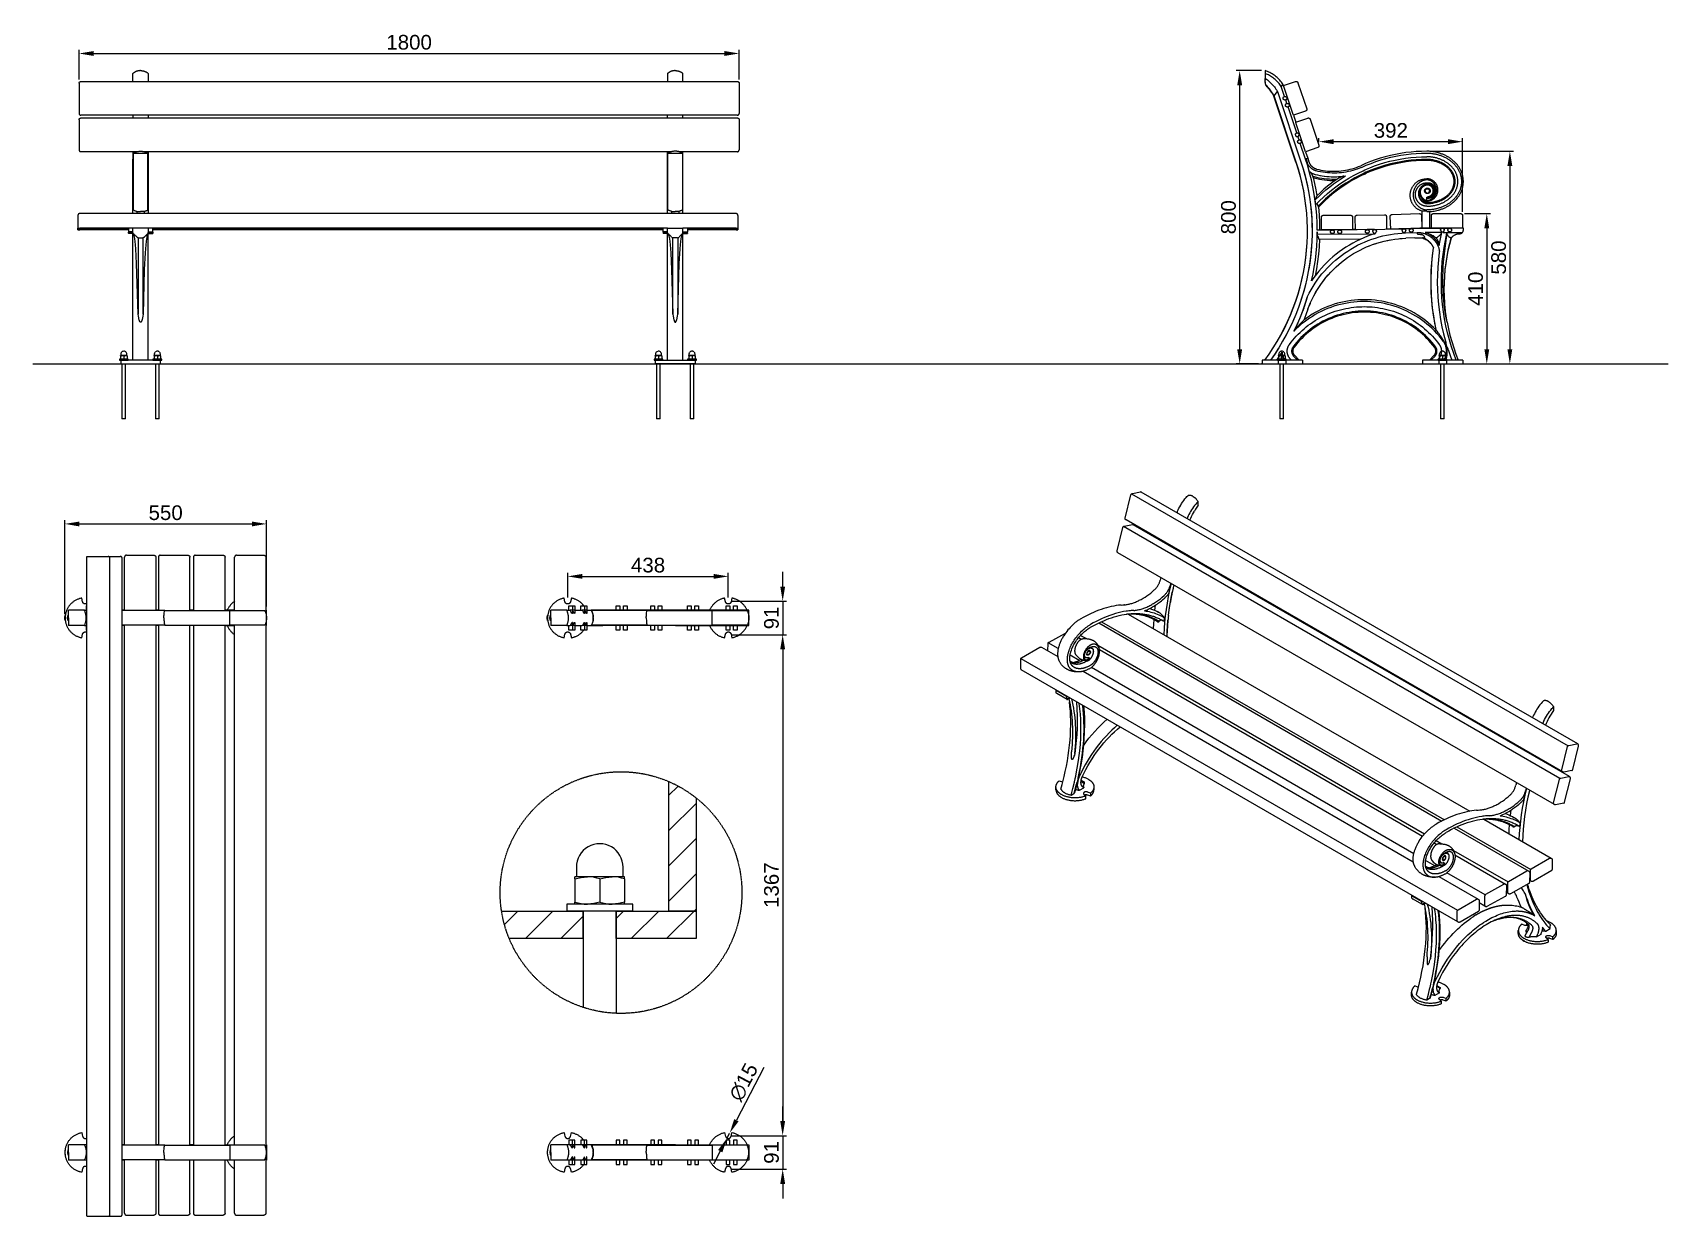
# Model space of a CAD drawing. Header units: millimetres. Extents: x -209 to 4251, y 50 to 3279.
import ezdxf

# ---------------------------------------------------------------- set-up
doc = ezdxf.new("R2010")
doc.units = ezdxf.units.MM
doc.linetypes.add('HIDDEN', pattern=[1.905, 1.27, -0.635])
for name, color, linetype, lineweight in [('ZANO_R', 7, 'Continuous', 0), ('ZANO_R_przerywana', 7, 'HIDDEN', 0), ('ZANO_W', 1, 'Continuous', 0)]:
    doc.layers.add(name, color=color, linetype=linetype, lineweight=lineweight)
doc.styles.get("Standard").update_dxf_attribs({"font": 'ARIALUNI.TTF'})
doc.dimstyles.new('pl i ang', dxfattribs={"dimtxt": 50, "dimasz": 50, "dimexe": 1.25, "dimexo": 0.625, "dimgap": 10, "dimtad": 1, "dimtoh": 1, "dimtxsty": 'Standard', "dimcen": 2.5, "dimclrd": 1, "dimclre": 1, "dimclrt": 1, "dimadec": 0, "dimazin": 0, "dimtfac": 1, "dimtmove": 0, "dimatfit": 3, "dimfxl": 1, "dimarcsym": 1})

msp = doc.modelspace()

# ---------------------------------------------------------------- blocks, each defined once
blk = doc.blocks.new('*D426')
at = {"layer": 'ZANO_W', "color": 1, "lineweight": -2}
for p, q in [((-121, 1692.4), (-121, 1948.8)), ((-81, 1938.8), (389, 1938.8)), ((429, 1713.4), (429, 1948.8))]:
    blk.add_line(p, q, dxfattribs=at)
at = {"layer": 'ZANO_W', "color": 1}
for points in [[(-81, 1945.4), (-81, 1932.1), (-121, 1938.8)], [(389, 1932.1), (389, 1945.4), (429, 1938.8)]]:
    blk.add_solid(points, dxfattribs=at)
at = {"layer": 'ZANO_W', "color": 1, "insert": (154, 1969.2), "char_height": 40, "attachment_point": 5}
blk.add_mtext('550', dxfattribs=at)
blk = doc.blocks.new('*D428')
at = {"layer": 'ZANO_W', "color": 1, "lineweight": -2}
for p, q in [((1250.4, 1738.1), (1250.4, 1805.7)), ((1290.4, 1795.7), (1648.3, 1795.7)), ((1688.3, 1738.1), (1688.3, 1805.7))]:
    blk.add_line(p, q, dxfattribs=at)
at = {"layer": 'ZANO_W', "color": 1}
for points in [[(1290.4, 1802.4), (1290.4, 1789.1), (1250.4, 1795.7)], [(1648.3, 1789.1), (1648.3, 1802.4), (1688.3, 1795.7)]]:
    blk.add_solid(points, dxfattribs=at)
at = {"layer": 'ZANO_W', "color": 1, "insert": (1469.4, 1826.2), "char_height": 40, "attachment_point": 5}
blk.add_mtext('438', dxfattribs=at)
blk = doc.blocks.new('*D429')
at = {"layer": 'ZANO_W', "color": 1, "lineweight": -2}
for p, q in [((1836.5, 1768.1), (1836.5, 1808.1)), ((1698.3, 1728.1), (1846.5, 1728.1)), ((1836.5, 1728.1), (1836.5, 1636.7)), ((1698.3, 1636.7), (1846.5, 1636.7)), ((1836.5, 1596.7), (1836.5, 1556.7))]:
    blk.add_line(p, q, dxfattribs=at)
at = {"layer": 'ZANO_W', "color": 1}
for points in [[(1829.9, 1768.1), (1843.2, 1768.1), (1836.5, 1728.1)], [(1843.2, 1596.7), (1829.9, 1596.7), (1836.5, 1636.7)]]:
    blk.add_solid(points, dxfattribs=at)
at = {"layer": 'ZANO_W', "color": 1, "insert": (1806.1, 1682.4), "char_height": 40, "attachment_point": 5, "rotation": 90}
blk.add_mtext('91', dxfattribs=at)
blk = doc.blocks.new('*D430')
at = {"layer": 'ZANO_W', "color": 1, "lineweight": -2}
for p, q in [((1698.3, 1636.7), (1846.5, 1636.7)), ((1836.5, 1596.7), (1836.5, 310.1)), ((1698.3, 270.1), (1846.5, 270.1))]:
    blk.add_line(p, q, dxfattribs=at)
at = {"layer": 'ZANO_W', "color": 1}
for points in [[(1843.2, 1596.7), (1829.9, 1596.7), (1836.5, 1636.7)], [(1829.9, 310.1), (1843.2, 310.1), (1836.5, 270.1)]]:
    blk.add_solid(points, dxfattribs=at)
at = {"layer": 'ZANO_W', "color": 1, "insert": (1806.1, 953.4), "char_height": 40, "attachment_point": 5, "rotation": 90}
blk.add_mtext('1367', dxfattribs=at)
blk = doc.blocks.new('*D431')
at = {"layer": 'ZANO_W', "color": 1, "lineweight": -2}
for p, q in [((1836.5, 310.1), (1836.5, 350.1)), ((1698.3, 270.1), (1846.5, 270.1)), ((1836.5, 270.1), (1836.5, 178.7)), ((1698.3, 178.7), (1846.5, 178.7)), ((1836.5, 138.7), (1836.5, 98.7))]:
    blk.add_line(p, q, dxfattribs=at)
at = {"layer": 'ZANO_W', "color": 1}
for points in [[(1829.9, 310.1), (1843.2, 310.1), (1836.5, 270.1)], [(1843.2, 138.7), (1829.9, 138.7), (1836.5, 178.7)]]:
    blk.add_solid(points, dxfattribs=at)
at = {"layer": 'ZANO_W', "color": 1, "insert": (1806.1, 224.4), "char_height": 40, "attachment_point": 5, "rotation": 90}
blk.add_mtext('91', dxfattribs=at)
blk = doc.blocks.new('*D432')
at = {"layer": 'ZANO_W', "color": 1, "lineweight": -2}
for p, q in [((3142.6, 3175.4), (3072.7, 3175.4)), ((3082.7, 2415.4), (3082.7, 3135.4)), ((3134, 2375.4), (3072.7, 2375.4))]:
    blk.add_line(p, q, dxfattribs=at)
at = {"layer": 'ZANO_W', "color": 1}
for points in [[(3089.4, 3135.4), (3076, 3135.4), (3082.7, 3175.4)], [(3076, 2415.4), (3089.4, 2415.4), (3082.7, 2375.4)]]:
    blk.add_solid(points, dxfattribs=at)
at = {"layer": 'ZANO_W', "color": 1, "insert": (3052.3, 2775.4), "char_height": 40, "attachment_point": 5, "rotation": 90}
blk.add_mtext('800', dxfattribs=at)
blk = doc.blocks.new('*D433')
at = {"layer": 'ZANO_W', "color": 1, "lineweight": -2}
for p, q in [((3298.9, 2980), (3298.9, 2991.5)), ((3690.6, 2790.4), (3690.6, 2991.5)), ((3650.6, 2981.5), (3338.9, 2981.5))]:
    blk.add_line(p, q, dxfattribs=at)
at = {"layer": 'ZANO_W', "color": 1}
for points in [[(3338.9, 2988.2), (3338.9, 2974.8), (3298.9, 2981.5)], [(3650.6, 2974.8), (3650.6, 2988.2), (3690.6, 2981.5)]]:
    blk.add_solid(points, dxfattribs=at)
at = {"layer": 'ZANO_W', "color": 1, "insert": (3494.8, 3012), "char_height": 40, "attachment_point": 5}
blk.add_mtext('392', dxfattribs=at)
blk = doc.blocks.new('*D434')
at = {"layer": 'ZANO_W', "color": 1, "lineweight": -2}
for p, q in [((3695.9, 2785.4), (3766.5, 2785.4)), ((3756.5, 2745.4), (3756.5, 2415.4)), ((3701.5, 2375.4), (3766.5, 2375.4))]:
    blk.add_line(p, q, dxfattribs=at)
at = {"layer": 'ZANO_W', "color": 1}
for points in [[(3763.2, 2745.4), (3749.9, 2745.4), (3756.5, 2785.4)], [(3749.9, 2415.4), (3763.2, 2415.4), (3756.5, 2375.4)]]:
    blk.add_solid(points, dxfattribs=at)
at = {"layer": 'ZANO_W', "color": 1, "insert": (3726.1, 2580.4), "char_height": 40, "attachment_point": 5, "rotation": 90}
blk.add_mtext('410', dxfattribs=at)
blk = doc.blocks.new('*D435')
at = {"layer": 'ZANO_W', "color": 1, "lineweight": -2}
for p, q in [((3604.2, 2955.3), (3829.5, 2955.3)), ((3819.5, 2915.3), (3819.5, 2415.4)), ((3701.5, 2375.4), (3829.5, 2375.4))]:
    blk.add_line(p, q, dxfattribs=at)
at = {"layer": 'ZANO_W', "color": 1}
for points in [[(3826.1, 2915.3), (3812.8, 2915.3), (3819.5, 2955.3)], [(3812.8, 2415.4), (3826.1, 2415.4), (3819.5, 2375.4)]]:
    blk.add_solid(points, dxfattribs=at)
at = {"layer": 'ZANO_W', "color": 1, "insert": (3789, 2665.4), "char_height": 40, "attachment_point": 5, "rotation": 90}
blk.add_mtext('580', dxfattribs=at)
blk = doc.blocks.new('*D437')
at = {"layer": 'ZANO_W', "color": 1, "lineweight": -2}
for p, q in [((-82.2, 3150.8), (-82.2, 3232.1)), ((-42.2, 3222.1), (1677.8, 3222.1)), ((1717.8, 3150.8), (1717.8, 3232.1))]:
    blk.add_line(p, q, dxfattribs=at)
at = {"layer": 'ZANO_W', "color": 1}
for points in [[(-42.2, 3228.8), (-42.2, 3215.4), (-82.2, 3222.1)], [(1677.8, 3215.4), (1677.8, 3228.8), (1717.8, 3222.1)]]:
    blk.add_solid(points, dxfattribs=at)
at = {"layer": 'ZANO_W', "color": 1, "insert": (817.8, 3252.5), "char_height": 40, "attachment_point": 5}
blk.add_mtext('1800', dxfattribs=at)
blk = doc.blocks.new('*D438')
at = {"layer": 'ZANO_R', "color": 1, "lineweight": -2}
for p, q in [((1785.5, 455.9), (1710.4, 312.3)), ((1684.8, 263.2), (1691.9, 276.9)), ((1666.2, 227.8), (1647.7, 192.3))]:
    blk.add_line(p, q, dxfattribs=at)
at = {"layer": 'ZANO_R', "color": 1}
for points in [[(1704.5, 315.4), (1716.3, 309.2), (1691.9, 276.9)], [(1672.1, 224.7), (1660.3, 230.9), (1684.8, 263.2)]]:
    blk.add_solid(points, dxfattribs=at)
at = {"layer": 'ZANO_R', "color": 1, "insert": (1730, 416.1), "char_height": 40, "attachment_point": 5, "rotation": 62.4054}
blk.add_mtext('∅15', dxfattribs=at)

# ---------------------------------------------------------------- dimensions: what is measured, and where the dimension line sits
at = {"layer": 'ZANO_R'}
dim = msp.add_diameter_dim_2p(p1=(1684.8, 263.2), p2=(1691.9, 276.9), dimstyle='pl i ang', override={"dimtxt": 40, "dimasz": 40, "dimexe": 10, "dimexo": 10, "dimtoh": 0, "dimdec": 0, "dimtdec": 0, "dimtmove": 1}, dxfattribs=at)
dim.commit()
dim.dimension.update_dxf_attribs({"geometry": '*D438', "text_midpoint": (1730, 416.1)})
at = {"layer": 'ZANO_W'}
for base, p1, p2, picture, middle in [((1717.8, 3222.1), (-82.2, 3140.8), (1717.8, 3140.8), '*D437', (817.8, 3252.5)), ((3298.9, 2981.5), (3690.6, 2780.4), (3298.9, 2970), '*D433', (3494.8, 3012)), ((429, 1938.8), (-121, 1682.4), (429, 1703.4), '*D426', (154, 1969.2)), ((1688.3, 1795.7), (1250.4, 1728.1), (1688.3, 1728.1), '*D428', (1469.4, 1826.2))]:
    dim = msp.add_linear_dim(base=base, p1=p1, p2=p2, dimstyle='pl i ang', override={"dimtxt": 40, "dimasz": 40, "dimexe": 10, "dimexo": 10, "dimtoh": 0, "dimdec": 0, "dimtdec": 0, "dimtmove": 1}, dxfattribs=at)
    dim.commit()
    dim.dimension.update_dxf_attribs({"geometry": picture, "text_midpoint": middle})
for base, p1, p2, picture, middle in [((3082.7, 3175.4), (3144, 2375.4), (3152.6, 3175.4), '*D432', (3052.3, 2775.4)), ((3819.5, 2375.4), (3594.2, 2955.3), (3691.5, 2375.4), '*D435', (3789, 2665.4)), ((3756.5, 2375.4), (3685.9, 2785.4), (3691.5, 2375.4), '*D434', (3726.1, 2580.4)), ((1836.5, 1636.7), (1688.3, 1728.1), (1688.3, 1636.7), '*D429', (1806.1, 1682.4)), ((1836.5, 270.1), (1688.3, 1636.7), (1688.3, 270.1), '*D430', (1806.1, 953.4)), ((1836.5, 178.7), (1688.3, 270.1), (1688.3, 178.7), '*D431', (1806.1, 224.4))]:
    dim = msp.add_linear_dim(base=base, p1=p1, p2=p2, angle=90, dimstyle='pl i ang', override={"dimtxt": 40, "dimasz": 40, "dimexe": 10, "dimexo": 10, "dimtoh": 0, "dimdec": 0, "dimtdec": 0, "dimtmove": 1}, dxfattribs=at)
    dim.commit()
    dim.dimension.update_dxf_attribs({"geometry": picture, "text_midpoint": middle})

# ---------------------------------------------------------------- linework, layer by layer
at = {"layer": 'ZANO_R'}
for p, q in [((65.5, 3168), (64.6, 3167.3)), ((64.6, 3159.1), (64.6, 3167.3)), ((66.3, 3168.7), (65.5, 3168)), ((67.2, 3169.4), (66.3, 3168.7)), ((68.1, 3170), (67.2, 3169.4)), ((69, 3170.6), (68.1, 3170)), ((70, 3171.2), (69, 3170.6)), ((70.9, 3171.7), (70, 3171.2)), ((71.9, 3172.2), (70.9, 3171.7)), ((72.9, 3172.7), (71.9, 3172.2)), ((73.9, 3173.1), (72.9, 3172.7)), ((74.9, 3173.5), (73.9, 3173.1)), ((76, 3173.8), (74.9, 3173.5)), ((77, 3174.2), (76, 3173.8)), ((78.1, 3174.4), (77, 3174.2)), ((79.1, 3174.7), (78.1, 3174.4)), ((80.2, 3174.9), (79.1, 3174.7)), ((81.3, 3175.1), (80.2, 3174.9)), ((82.4, 3175.2), (81.3, 3175.1)), ((83.5, 3175.3), (82.4, 3175.2)), ((84.6, 3175.3), (83.5, 3175.3)), ((85.6, 3175.4), (84.6, 3175.3)), ((85.6, 3175.4), (86.7, 3175.3)), ((86.7, 3175.3), (87.8, 3175.3)), ((87.8, 3175.3), (88.9, 3175.2)), ((88.9, 3175.2), (90, 3175.1)), ((90, 3175.1), (91.1, 3174.9)), ((91.1, 3174.9), (92.2, 3174.7)), ((92.2, 3174.7), (93.2, 3174.4)), ((93.2, 3174.4), (94.3, 3174.2)), ((94.3, 3174.2), (95.3, 3173.8)), ((95.3, 3173.8), (96.4, 3173.5)), ((96.4, 3173.5), (97.4, 3173.1)), ((97.4, 3173.1), (98.4, 3172.7)), ((98.4, 3172.7), (99.4, 3172.2)), ((99.4, 3172.2), (100.4, 3171.7)), ((100.4, 3171.7), (101.3, 3171.2)), ((101.3, 3171.2), (102.3, 3170.6)), ((102.3, 3170.6), (103.2, 3170)), ((103.2, 3170), (104.1, 3169.4)), ((104.1, 3169.4), (105, 3168.7)), ((105, 3168.7), (105.8, 3168)), ((105.8, 3168), (106.6, 3167.3)), ((106.6, 3167.2), (106.6, 3167.3)), ((106.6, 3167.2), (106.6, 3145.8)), ((1523.5, 3168), (1522.6, 3167.3)), ((1522.6, 3167.3), (1522.6, 3145.8)), ((1524.3, 3168.7), (1523.5, 3168)), ((1525.2, 3169.4), (1524.3, 3168.7)), ((1526.1, 3170), (1525.2, 3169.4)), ((1527, 3170.6), (1526.1, 3170)), ((1528, 3171.2), (1527, 3170.6)), ((1528.9, 3171.7), (1528, 3171.2)), ((1529.9, 3172.2), (1528.9, 3171.7)), ((1530.9, 3172.7), (1529.9, 3172.2)), ((1531.9, 3173.1), (1530.9, 3172.7)), ((1532.9, 3173.5), (1531.9, 3173.1)), ((1534, 3173.8), (1532.9, 3173.5)), ((1535, 3174.2), (1534, 3173.8)), ((1536.1, 3174.4), (1535, 3174.2)), ((1537.1, 3174.7), (1536.1, 3174.4)), ((1538.2, 3174.9), (1537.1, 3174.7)), ((1539.3, 3175.1), (1538.2, 3174.9)), ((1540.4, 3175.2), (1539.3, 3175.1)), ((1541.5, 3175.3), (1540.4, 3175.2)), ((1542.6, 3175.3), (1541.5, 3175.3)), ((1543.6, 3175.4), (1542.6, 3175.3)), ((1543.6, 3175.4), (1544.7, 3175.3)), ((1544.7, 3175.3), (1545.8, 3175.3)), ((1545.8, 3175.3), (1546.9, 3175.2)), ((1546.9, 3175.2), (1548, 3175.1)), ((1548, 3175.1), (1549.1, 3174.9)), ((1549.1, 3174.9), (1550.2, 3174.7)), ((1550.2, 3174.7), (1551.2, 3174.4)), ((1551.2, 3174.4), (1552.3, 3174.2)), ((1552.3, 3174.2), (1553.3, 3173.8)), ((1553.3, 3173.8), (1554.4, 3173.5)), ((1554.4, 3173.5), (1555.4, 3173.1)), ((1555.4, 3173.1), (1556.4, 3172.7)), ((1556.4, 3172.7), (1557.4, 3172.2)), ((1557.4, 3172.2), (1558.4, 3171.7)), ((1558.4, 3171.7), (1559.3, 3171.2)), ((1559.3, 3171.2), (1560.3, 3170.6)), ((1560.3, 3170.6), (1561.2, 3170)), ((1561.2, 3170), (1562.1, 3169.4)), ((1562.1, 3169.4), (1563, 3168.7)), ((1563, 3168.7), (1563.8, 3168)), ((1563.8, 3168), (1564.6, 3167.3)), ((1564.6, 3159.1), (1564.6, 3167.3)), ((3155.8, 3174.2), (3152.6, 3175.4)), ((3152.6, 3175.4), (3152.6, 3167.3)), ((3152.6, 3167.3), (3152.6, 3154.3)), ((3155.5, 3166.1), (3152.6, 3167.3)), ((3158.9, 3172.8), (3155.8, 3174.2)), ((3162, 3171.4), (3158.9, 3172.8)), ((3165.1, 3169.9), (3162, 3171.4)), ((3168.1, 3168.3), (3165.1, 3169.9)), ((3171, 3166.5), (3168.1, 3168.3)), ((-82.2, 3141.1), (-82.1, 3141.3)), ((-82.2, 3141), (-82.2, 3141.1)), ((-82.2, 3140.8), (-82.2, 3141)), ((-82.2, 3140.8), (-82.2, 3069.6)), ((-82.1, 3141.8), (-82, 3142)), ((-82.1, 3141.6), (-82.1, 3141.8)), ((-82.1, 3141.5), (-82.1, 3141.6)), ((-82.1, 3141.3), (-82.1, 3141.5)), ((-82, 3142.1), (-81.9, 3142.3)), ((-82, 3142), (-82, 3142.1)), ((-81.9, 3142.5), (-81.8, 3142.6)), ((-81.9, 3142.3), (-81.9, 3142.5)), ((-81.8, 3142.8), (-81.7, 3142.9)), ((-81.8, 3142.6), (-81.8, 3142.8)), ((-81.7, 3142.9), (-81.6, 3143.1)), ((-81.6, 3143.1), (-81.5, 3143.2)), ((-81.5, 3143.2), (-81.4, 3143.4)), ((-81.4, 3143.4), (-81.3, 3143.5)), ((-81.3, 3143.7), (-81.1, 3143.8)), ((-81.3, 3143.5), (-81.3, 3143.7)), ((-81.1, 3143.8), (-81, 3143.9)), ((-81, 3143.9), (-80.9, 3144.1)), ((-80.9, 3144.1), (-80.8, 3144.2)), ((-80.8, 3144.2), (-80.7, 3144.3)), ((-80.7, 3144.3), (-80.6, 3144.4)), ((-80.6, 3144.4), (-80.5, 3144.5)), ((-80.5, 3144.5), (-80.3, 3144.7)), ((-80.3, 3144.7), (-80.2, 3144.8)), ((-80.2, 3144.8), (-80, 3144.9)), ((-80, 3144.9), (-79.9, 3145)), ((-79.9, 3145), (-79.8, 3145.1)), ((-79.8, 3145.1), (-79.6, 3145.1)), ((-79.6, 3145.1), (-79.5, 3145.2)), ((-79.5, 3145.2), (-79.3, 3145.3)), ((-79.3, 3145.3), (-79.2, 3145.4)), ((-79.2, 3145.4), (-79, 3145.4)), ((-79, 3145.4), (-78.8, 3145.5)), ((-78.8, 3145.5), (-78.7, 3145.5)), ((-78.7, 3145.5), (-78.5, 3145.6)), ((-78.5, 3145.6), (-78.3, 3145.6)), ((-78.3, 3145.6), (-78.2, 3145.7)), ((-78.2, 3145.7), (-78, 3145.7)), ((-78, 3145.7), (-77.8, 3145.7)), ((-77.8, 3145.7), (-77.7, 3145.8)), ((-77.7, 3145.8), (-77.5, 3145.8)), ((-77.5, 3145.8), (-77.3, 3145.8)), ((-77.3, 3145.8), (-77.2, 3145.8)), ((-77.2, 3145.8), (1712.8, 3145.8)), ((64.6, 3154.5), (64.6, 3159.1)), ((64.6, 3154.3), (64.6, 3154.5)), ((64.6, 3154), (64.6, 3154.3)), ((64.6, 3153.9), (64.6, 3154)), ((64.6, 3153.7), (64.6, 3153.9)), ((64.6, 3153.5), (64.6, 3153.7)), ((64.6, 3153.2), (64.6, 3153.5)), ((64.6, 3153), (64.6, 3153.2)), ((64.6, 3152.6), (64.6, 3153)), ((64.6, 3152.6), (64.6, 3152.6)), ((64.6, 3152.3), (64.6, 3152.6)), ((64.6, 3152.1), (64.6, 3152.3)), ((64.6, 3151.7), (64.6, 3152.1)), ((64.6, 3151.6), (64.6, 3151.7)), ((64.6, 3151.5), (64.6, 3151.6)), ((64.6, 3151.2), (64.6, 3151.5)), ((64.6, 3150.9), (64.6, 3151.2)), ((64.6, 3150.7), (64.6, 3150.9)), ((64.6, 3150.3), (64.6, 3150.7)), ((64.6, 3150.2), (64.6, 3150.3)), ((64.6, 3150), (64.6, 3150.2)), ((64.6, 3149.8), (64.6, 3150)), ((64.6, 3149.4), (64.6, 3149.8)), ((64.6, 3149.3), (64.6, 3149.4)), ((64.6, 3148.5), (64.6, 3149.3)), ((64.6, 3148.3), (64.6, 3148.5)), ((64.6, 3147.9), (64.6, 3148.3)), ((64.6, 3147.8), (64.6, 3147.9)), ((64.6, 3147.6), (64.6, 3147.8)), ((64.6, 3147.3), (64.6, 3147.6)), ((64.6, 3146.9), (64.6, 3147.3)), ((64.6, 3146.8), (64.6, 3146.9)), ((64.6, 3146), (64.6, 3146.8)), ((64.6, 3145.8), (64.6, 3146)), ((64.6, 3145.8), (64.6, 3145.8)), ((1564.6, 3154.5), (1564.6, 3159.1)), ((1564.6, 3154.3), (1564.6, 3154.5)), ((1564.6, 3154), (1564.6, 3154.3)), ((1564.6, 3153.9), (1564.6, 3154)), ((1564.6, 3153.2), (1564.6, 3153.9)), ((1564.6, 3153), (1564.6, 3153.2)), ((1564.6, 3152.6), (1564.6, 3153)), ((1564.6, 3152.6), (1564.6, 3152.6)), ((1564.6, 3151.7), (1564.6, 3152.6)), ((1564.6, 3151.6), (1564.6, 3151.7)), ((1564.6, 3150.9), (1564.6, 3151.6)), ((1564.6, 3150.7), (1564.6, 3150.9)), ((1564.6, 3150.3), (1564.6, 3150.7)), ((1564.6, 3150.2), (1564.6, 3150.3)), ((1564.6, 3149.4), (1564.6, 3150.2)), ((1564.6, 3149.3), (1564.6, 3149.4)), ((1564.6, 3148.5), (1564.6, 3149.3)), ((1564.6, 3148.3), (1564.6, 3148.5)), ((1564.6, 3147.9), (1564.6, 3148.3)), ((1564.6, 3147.8), (1564.6, 3147.9)), ((1564.6, 3146.9), (1564.6, 3147.8)), ((1564.6, 3146.8), (1564.6, 3146.9)), ((1564.6, 3146), (1564.6, 3146.8)), ((1564.6, 3145.8), (1564.6, 3146)), ((1564.6, 3145.8), (1564.6, 3145.8)), ((1712.8, 3145.8), (1713, 3145.8)), ((1713, 3145.8), (1713.2, 3145.8)), ((1713.2, 3145.8), (1713.3, 3145.8)), ((1713.3, 3145.8), (1713.5, 3145.7)), ((1713.5, 3145.7), (1713.7, 3145.7)), ((1713.7, 3145.7), (1713.9, 3145.7)), ((1713.9, 3145.7), (1714, 3145.6)), ((1714, 3145.6), (1714.2, 3145.6)), ((1714.2, 3145.6), (1714.3, 3145.5)), ((1714.3, 3145.5), (1714.5, 3145.5)), ((1714.5, 3145.5), (1714.7, 3145.4)), ((1714.7, 3145.4), (1714.8, 3145.4)), ((1714.8, 3145.4), (1715, 3145.3)), ((1715, 3145.3), (1715.1, 3145.2)), ((1715.1, 3145.2), (1715.3, 3145.1)), ((1715.3, 3145.1), (1715.4, 3145.1)), ((1715.4, 3145.1), (1715.6, 3145)), ((1715.6, 3145), (1715.7, 3144.9)), ((1715.7, 3144.9), (1715.9, 3144.8)), ((1715.9, 3144.8), (1716, 3144.7)), ((1716, 3144.7), (1716.1, 3144.5)), ((1716.1, 3144.5), (1716.2, 3144.4)), ((1716.2, 3144.4), (1716.4, 3144.3)), ((1716.4, 3144.3), (1716.5, 3144.2)), ((1716.5, 3144.2), (1716.6, 3144.1)), ((1716.6, 3144.1), (1716.7, 3143.9)), ((1716.7, 3143.9), (1716.8, 3143.8)), ((1716.8, 3143.8), (1716.9, 3143.7)), ((1716.9, 3143.7), (1717, 3143.5)), ((1717, 3143.5), (1717.1, 3143.4)), ((1717.1, 3143.4), (1717.2, 3143.2)), ((1717.2, 3143.2), (1717.3, 3143.1)), ((1717.3, 3143.1), (1717.3, 3142.9)), ((1717.3, 3142.9), (1717.4, 3142.8)), ((1717.4, 3142.8), (1717.5, 3142.6)), ((1717.5, 3142.6), (1717.5, 3142.5)), ((1717.5, 3142.5), (1717.6, 3142.3)), ((1717.6, 3142.3), (1717.6, 3142.1)), ((1717.6, 3142.1), (1717.7, 3142)), ((1717.7, 3142), (1717.7, 3141.8)), ((1717.7, 3141.8), (1717.8, 3141.6)), ((1717.8, 3141.6), (1717.8, 3141.5)), ((1717.8, 3141.5), (1717.8, 3141.3)), ((1717.8, 3141.3), (1717.8, 3141.1)), ((1717.8, 3141.1), (1717.8, 3141)), ((1717.8, 3141), (1717.8, 3140.8)), ((1717.8, 3140.8), (1717.8, 3069.6)), ((3152.6, 3154.3), (3152.6, 3154.2)), ((3152.6, 3154.3), (3155.6, 3152.1)), ((3152.6, 3154.2), (3152.6, 3154.2)), ((3152.6, 3154.2), (3152.6, 3154.1)), ((3152.6, 3154.1), (3152.6, 3154.1)), ((3152.6, 3154.1), (3152.6, 3154)), ((3152.6, 3154), (3152.6, 3154)), ((3152.6, 3154), (3152.6, 3153.9)), ((3152.6, 3153.8), (3152.6, 3153.9)), ((3152.6, 3153.8), (3152.6, 3153.7)), ((3152.6, 3153.7), (3152.6, 3153.7)), ((3152.6, 3153.7), (3152.6, 3153.6)), ((3152.6, 3153.6), (3152.6, 3153.6)), ((3152.6, 3153.6), (3152.6, 3153.5)), ((3152.6, 3153.4), (3152.6, 3153.5)), ((3152.6, 3153.3), (3152.6, 3153.4)), ((3152.6, 3153.4), (3152.6, 3153.4)), ((3152.6, 3153.3), (3152.6, 3153.2)), ((3152.6, 3153.2), (3152.6, 3153.2)), ((3152.6, 3153.2), (3152.6, 3153.1)), ((3152.6, 3153.1), (3152.6, 3153.1)), ((3152.6, 3153.1), (3152.6, 3153)), ((3152.6, 3152.9), (3152.6, 3153)), ((3152.6, 3152.8), (3152.6, 3152.9)), ((3152.6, 3152.9), (3152.6, 3152.9)), ((3152.6, 3152.8), (3152.6, 3152.7)), ((3152.6, 3152.6), (3152.6, 3152.7)), ((3152.6, 3152.5), (3152.6, 3152.6)), ((3152.6, 3152.6), (3152.6, 3152.6)), ((3152.6, 3152.5), (3152.6, 3152.4)), ((3152.6, 3152.4), (3152.6, 3152.4)), ((3152.6, 3152.4), (3152.6, 3152.3)), ((3152.6, 3152.2), (3152.6, 3152.3)), ((3152.6, 3152.1), (3152.6, 3152.2)), ((3152.6, 3152.2), (3152.6, 3152.2)), ((3152.6, 3152.1), (3152.6, 3152)), ((3152.6, 3151.9), (3152.6, 3152)), ((3152.6, 3151.8), (3152.6, 3151.9)), ((3152.6, 3151.9), (3152.6, 3151.9)), ((3152.6, 3151.8), (3152.6, 3151.7)), ((3152.6, 3151.6), (3152.6, 3151.7)), ((3152.6, 3151.5), (3152.6, 3151.6)), ((3152.6, 3151.6), (3152.6, 3151.6)), ((3152.6, 3151.5), (3152.6, 3151.4)), ((3152.6, 3151.3), (3152.6, 3151.4)), ((3152.6, 3151.2), (3152.6, 3151.3)), ((3152.6, 3151.3), (3152.6, 3151.3)), ((3152.6, 3151.2), (3152.6, 3151.1)), ((3152.6, 3151), (3152.6, 3151.1)), ((3152.6, 3150.9), (3152.6, 3151)), ((3152.6, 3151), (3152.6, 3151)), ((3152.6, 3150.9), (3152.6, 3150.8)), ((3152.6, 3150.7), (3152.6, 3150.8)), ((3152.6, 3150.6), (3152.6, 3150.7)), ((3152.6, 3150.7), (3152.6, 3150.7)), ((3152.6, 3150.6), (3152.6, 3150.5)), ((3152.6, 3150.4), (3152.6, 3150.5)), ((3152.6, 3150.4), (3152.6, 3150.3)), ((3152.6, 3150.2), (3152.6, 3150.3)), ((3152.6, 3150.1), (3152.6, 3150.2)), ((3152.6, 3150.2), (3152.6, 3150.2)), ((3152.6, 3150.1), (3152.6, 3150)), ((3152.6, 3149.9), (3152.6, 3150)), ((3152.6, 3149.8), (3152.6, 3149.9)), ((3152.6, 3149.9), (3152.6, 3149.9)), ((3152.6, 3149.8), (3152.6, 3149.7)), ((3152.6, 3149.6), (3152.6, 3149.7)), ((3152.6, 3149.6), (3152.6, 3149.5)), ((3152.6, 3149.4), (3152.6, 3149.5)), ((3152.6, 3149.3), (3152.6, 3149.4)), ((3152.6, 3149.4), (3152.6, 3149.4)), ((3152.6, 3149.3), (3152.6, 3149.2)), ((3152.6, 3149.1), (3152.6, 3149.2)), ((3152.6, 3149.1), (3152.6, 3149)), ((3152.6, 3148.9), (3152.6, 3149)), ((3152.6, 3148.7), (3152.6, 3148.9)), ((3152.6, 3148.9), (3152.6, 3148.9)), ((3152.6, 3144.9), (3152.6, 3148.7)), ((3152.6, 3148.7), (3152.6, 3148.7)), ((3152.6, 3144.9), (3152.6, 3144.8)), ((3152.6, 3144.7), (3152.6, 3144.8)), ((3152.6, 3144.7), (3152.6, 3144.6)), ((3152.6, 3144.5), (3152.6, 3144.6)), ((3152.6, 3144.5), (3152.6, 3144.4)), ((3152.6, 3144.4), (3152.6, 3144.4)), ((3152.6, 3144.4), (3152.6, 3144.2)), ((3152.6, 3144), (3152.6, 3144.2)), ((3152.6, 3143.8), (3152.6, 3144)), ((3152.6, 3143.8), (3152.6, 3143.8)), ((3152.6, 3143.7), (3152.6, 3143.8)), ((3152.6, 3143.2), (3152.6, 3143.7)), ((3152.6, 3142.6), (3152.6, 3143.2)), ((3152.7, 3142.1), (3152.6, 3142.6)), ((3152.7, 3142), (3152.7, 3142.1)), ((3152.7, 3141.9), (3152.7, 3142)), ((3152.7, 3141.8), (3152.7, 3141.9)), ((3152.7, 3141.9), (3152.7, 3141.9)), ((3152.7, 3141.7), (3152.7, 3141.8)), ((3152.7, 3141.6), (3152.7, 3141.7)), ((3152.7, 3141.5), (3152.7, 3141.6)), ((3152.7, 3141.6), (3152.7, 3141.6)), ((3152.8, 3141.3), (3152.7, 3141.5)), ((3152.7, 3141.5), (3152.7, 3141.5)), ((3152.9, 3140.7), (3152.8, 3141.3)), ((3152.8, 3141.3), (3152.8, 3141.3)), ((3153, 3140), (3152.9, 3140.7)), ((3153.1, 3139.3), (3153, 3140)), ((3153.3, 3138.7), (3153.1, 3139.3)), ((3153.5, 3138), (3153.3, 3138.7)), ((3153.7, 3137.4), (3153.5, 3138)), ((3153.9, 3136.8), (3153.7, 3137.4)), ((3154.2, 3136.2), (3153.9, 3136.8)), ((3154.4, 3135.5), (3154.2, 3136.2)), ((3154.7, 3134.9), (3154.4, 3135.5)), ((3154.8, 3134.8), (3154.7, 3134.9)), ((3157.2, 3132.6), (3154.8, 3134.8)), ((3155.1, 3134.2), (3154.8, 3134.8)), ((3155.5, 3133.6), (3155.1, 3134.2)), ((3158.4, 3164.8), (3155.5, 3166.1)), ((3155.8, 3133.1), (3155.5, 3133.6)), ((3155.6, 3152.1), (3158.6, 3149.8)), ((3156.2, 3132.5), (3155.8, 3133.1)), ((3156.6, 3132), (3156.2, 3132.5)), ((3157, 3131.5), (3156.6, 3132)), ((3157.4, 3131), (3157, 3131.5)), ((3159.5, 3130.2), (3157.2, 3132.6)), ((3157.8, 3130.5), (3157.4, 3131)), ((3158.3, 3130), (3157.8, 3130.5)), ((3158.3, 3130), (3160.6, 3127.5)), ((3161.2, 3163.4), (3158.4, 3164.8)), ((3158.6, 3149.8), (3161.6, 3147.4)), ((3161.8, 3127.8), (3159.5, 3130.2)), ((3160.6, 3127.5), (3162.9, 3125)), ((3163.9, 3162), (3161.2, 3163.4)), ((3161.6, 3147.4), (3164.4, 3144.9)), ((3163.9, 3125.4), (3161.8, 3127.8)), ((3162.9, 3125), (3165, 3122.4)), ((3166.7, 3160.4), (3163.9, 3162)), ((3166, 3122.8), (3163.9, 3125.4)), ((3164.4, 3144.9), (3167.1, 3142.3)), ((3165, 3122.4), (3167.1, 3119.7)), ((3168, 3120.2), (3166, 3122.8)), ((3169.3, 3158.7), (3166.7, 3160.4)), ((3167.1, 3142.3), (3169.8, 3139.6)), ((3171.9, 3156.9), (3169.3, 3158.7)), ((3169.8, 3139.6), (3172.4, 3136.9)), ((3173.9, 3164.7), (3171, 3166.5)), ((3174.5, 3155.1), (3171.9, 3156.9)), ((3172.4, 3136.9), (3174.9, 3134)), ((3176.7, 3162.8), (3173.9, 3164.7)), ((3177, 3153.2), (3174.5, 3155.1)), ((3174.9, 3134), (3177.2, 3131.1)), ((3179.5, 3160.8), (3176.7, 3162.8)), ((3179.4, 3151.2), (3177, 3153.2)), ((3177.2, 3131.1), (3179.5, 3128.1)), ((3181.7, 3149.1), (3179.4, 3151.2)), ((3182.2, 3158.7), (3179.5, 3160.8)), ((3179.5, 3128.1), (3181.7, 3125)), ((3184, 3146.9), (3181.7, 3149.1)), ((3181.7, 3125), (3183.8, 3121.8)), ((3184.8, 3156.5), (3182.2, 3158.7)), ((3186.2, 3144.6), (3184, 3146.9)), ((3187.3, 3154.2), (3184.8, 3156.5)), ((3188.3, 3142.3), (3186.2, 3144.6)), ((3189.7, 3151.8), (3187.3, 3154.2)), ((3190.3, 3139.9), (3188.3, 3142.3)), ((3192.1, 3149.3), (3189.7, 3151.8)), ((3192.3, 3137.4), (3190.3, 3139.9)), ((3194.4, 3146.8), (3192.1, 3149.3)), ((3194.2, 3134.9), (3192.3, 3137.4)), ((3195.9, 3132.3), (3194.2, 3134.9)), ((3196.6, 3144.2), (3194.4, 3146.8)), ((3200.7, 3138.7), (3195.9, 3132.3)), ((3205.1, 3104.8), (3195.9, 3132.3)), ((3198.7, 3141.5), (3196.6, 3144.2)), ((3200.7, 3138.7), (3198.7, 3141.5)), ((3200.7, 3138.7), (3202.1, 3134.4)), ((3202.1, 3134.4), (3235.3, 3145.5)), ((3203.7, 3129.7), (3202.1, 3134.4)), ((3227.5, 3058.6), (3203.7, 3129.7)), ((3235.3, 3145.5), (3235.5, 3145.6)), ((3235.5, 3145.6), (3235.7, 3145.6)), ((3235.7, 3145.6), (3235.8, 3145.7)), ((3235.8, 3145.7), (3236, 3145.7)), ((3236, 3145.7), (3236.2, 3145.7)), ((3236.2, 3145.7), (3236.3, 3145.7)), ((3236.3, 3145.7), (3236.5, 3145.8)), ((3236.5, 3145.8), (3236.7, 3145.8)), ((3236.7, 3145.8), (3236.8, 3145.8)), ((3236.8, 3145.8), (3237, 3145.8)), ((3237, 3145.8), (3237.2, 3145.8)), ((3237.2, 3145.8), (3237.3, 3145.8)), ((3237.3, 3145.8), (3237.5, 3145.7)), ((3237.5, 3145.7), (3237.7, 3145.7)), ((3237.7, 3145.7), (3237.9, 3145.7)), ((3237.9, 3145.7), (3238, 3145.7)), ((3238, 3145.7), (3238.2, 3145.6)), ((3238.2, 3145.6), (3238.4, 3145.6)), ((3238.4, 3145.6), (3238.5, 3145.5)), ((3238.5, 3145.5), (3238.7, 3145.5)), ((3238.7, 3145.5), (3238.8, 3145.4)), ((3238.8, 3145.4), (3239, 3145.3)), ((3239, 3145.3), (3239.1, 3145.3)), ((3239.1, 3145.3), (3239.3, 3145.2)), ((3239.3, 3145.2), (3239.4, 3145.1)), ((3239.4, 3145.1), (3239.6, 3145)), ((3239.6, 3145), (3239.7, 3144.9)), ((3239.7, 3144.9), (3239.9, 3144.8)), ((3239.9, 3144.8), (3240, 3144.7)), ((3240, 3144.7), (3240.1, 3144.6)), ((3240.1, 3144.6), (3240.3, 3144.5)), ((3240.3, 3144.5), (3240.4, 3144.4)), ((3240.4, 3144.4), (3240.5, 3144.2)), ((3240.5, 3144.2), (3240.6, 3144.1)), ((3240.6, 3144.1), (3240.7, 3144)), ((3240.7, 3144), (3240.8, 3143.9)), ((3240.8, 3143.9), (3241, 3143.7)), ((3241, 3143.7), (3241.1, 3143.6)), ((3241.1, 3143.6), (3241.1, 3143.4)), ((3241.1, 3143.4), (3241.2, 3143.3)), ((3241.2, 3143.3), (3241.3, 3143.1)), ((3241.3, 3143.1), (3241.4, 3143)), ((3241.4, 3143), (3241.5, 3142.8)), ((3241.5, 3142.8), (3241.5, 3142.7)), ((3241.5, 3142.7), (3241.6, 3142.5)), ((3241.6, 3142.5), (3241.7, 3142.4)), ((3241.7, 3142.4), (3265.4, 3071.2)), ((3167.1, 3119.7), (3169, 3117)), ((3169.9, 3117.6), (3168, 3120.2)), ((3169, 3117), (3170.9, 3114.2)), ((3171.7, 3114.8), (3169.9, 3117.6)), ((3170.9, 3114.2), (3172.7, 3111.3)), ((3173.5, 3112), (3171.7, 3114.8)), ((3172.7, 3111.3), (3174.4, 3108.4)), ((3175.1, 3109.2), (3173.5, 3112)), ((3174.4, 3108.4), (3176, 3105.4)), ((3176.7, 3106.3), (3175.1, 3109.2)), ((3176.7, 3106.3), (3176, 3105.4)), ((3236.1, 2925.4), (3176, 3105.4)), ((3176, 3105.4), (3176, 3105.4)), ((3176.5, 3106.1), (3176.1, 3105.6)), ((3176.7, 3106.3), (3185.8, 3118.6)), ((3237, 2925.7), (3176.7, 3106.3)), ((3183.8, 3121.8), (3185.8, 3118.6)), ((3185.8, 3118.6), (3248.9, 2929.6)), ((3201.2, 3100.3), (3201.3, 3100.5)), ((3201.2, 3100.1), (3201.2, 3100.3)), ((3201.2, 3100), (3201.2, 3100.1)), ((3201.2, 3099.8), (3201.2, 3100)), ((3201.2, 3099.6), (3201.2, 3099.8)), ((3201.3, 3099.4), (3201.2, 3099.6)), ((3201.3, 3101), (3201.4, 3101.2)), ((3201.3, 3100.8), (3201.3, 3101)), ((3201.3, 3100.6), (3201.3, 3100.8)), ((3201.3, 3100.5), (3201.3, 3100.6)), ((3201.3, 3099.3), (3201.3, 3099.4)), ((3201.3, 3099.1), (3201.3, 3099.3)), ((3201.3, 3098.9), (3201.3, 3099.1)), ((3201.4, 3098.8), (3201.3, 3098.9)), ((3201.4, 3101.3), (3201.5, 3101.5)), ((3201.4, 3101.2), (3201.4, 3101.3)), ((3201.4, 3098.6), (3201.4, 3098.8)), ((3201.5, 3098.4), (3201.4, 3098.6)), ((3201.5, 3101.6), (3201.6, 3101.8)), ((3201.5, 3101.5), (3201.5, 3101.6)), ((3201.5, 3098.3), (3201.5, 3098.4)), ((3201.6, 3098.1), (3201.5, 3098.3)), ((3201.6, 3102), (3201.7, 3102.1)), ((3201.6, 3101.8), (3201.6, 3102)), ((3201.6, 3097.9), (3201.6, 3098.1)), ((3201.7, 3097.8), (3201.6, 3097.9)), ((3201.7, 3102.1), (3201.8, 3102.3)), ((3201.8, 3097.6), (3201.7, 3097.8)), ((3201.8, 3102.3), (3201.9, 3102.4)), ((3201.9, 3097.5), (3201.8, 3097.6)), ((3201.9, 3102.4), (3202, 3102.6)), ((3202, 3097.3), (3201.9, 3097.5)), ((3202, 3102.6), (3202.1, 3102.7)), ((3202.1, 3097.2), (3202, 3097.3)), ((3202.1, 3102.7), (3202.2, 3102.9)), ((3202.2, 3097), (3202.1, 3097.2)), ((3202.2, 3102.9), (3202.3, 3103)), ((3202.3, 3096.9), (3202.2, 3097)), ((3202.3, 3103), (3202.4, 3103.1)), ((3202.4, 3096.8), (3202.3, 3096.9)), ((3202.4, 3103.1), (3202.5, 3103.3)), ((3202.5, 3096.6), (3202.4, 3096.8)), ((3202.5, 3103.3), (3202.6, 3103.4)), ((3202.6, 3096.5), (3202.5, 3096.6)), ((3202.6, 3103.4), (3202.7, 3103.5)), ((3202.7, 3096.4), (3202.6, 3096.5)), ((3202.7, 3103.5), (3202.8, 3103.6)), ((3202.8, 3096.3), (3202.7, 3096.4)), ((3202.8, 3103.6), (3203, 3103.8)), ((3203, 3096.2), (3202.8, 3096.3)), ((3203, 3103.8), (3203.1, 3103.9)), ((3203.1, 3096), (3203, 3096.2)), ((3203.1, 3103.9), (3203.2, 3104)), ((3203.2, 3095.9), (3203.1, 3096)), ((3203.2, 3104), (3203.4, 3104.1)), ((3203.4, 3095.8), (3203.2, 3095.9)), ((3203.4, 3104.1), (3203.5, 3104.2)), ((3203.5, 3095.7), (3203.4, 3095.8)), ((3203.5, 3104.2), (3203.7, 3104.3)), ((3203.7, 3095.7), (3203.5, 3095.7)), ((3203.7, 3104.3), (3203.8, 3104.3)), ((3203.8, 3095.6), (3203.7, 3095.7)), ((3203.8, 3104.3), (3204, 3104.4)), ((3204, 3095.5), (3203.8, 3095.6)), ((3204, 3104.4), (3204.1, 3104.5)), ((3204.1, 3095.4), (3204, 3095.5)), ((3204.1, 3104.5), (3204.3, 3104.6)), ((3204.3, 3095.3), (3204.1, 3095.4)), ((3204.3, 3104.6), (3204.5, 3104.6)), ((3204.5, 3095.3), (3204.3, 3095.3)), ((3204.5, 3104.6), (3204.6, 3104.7)), ((3204.6, 3095.2), (3204.5, 3095.3)), ((3204.6, 3104.7), (3204.8, 3104.7)), ((3204.8, 3095.2), (3204.6, 3095.2)), ((3204.8, 3104.7), (3204.9, 3104.8)), ((3204.9, 3095.1), (3204.8, 3095.2)), ((3204.9, 3104.8), (3205.1, 3104.8)), ((3205.1, 3095.1), (3204.9, 3095.1)), ((3205.1, 3104.8), (3205.3, 3104.9)), ((3205.3, 3095), (3205.1, 3095.1)), ((3205.3, 3104.9), (3205.5, 3104.9)), ((3205.5, 3095), (3205.3, 3095)), ((3205.5, 3104.9), (3205.6, 3104.9)), ((3205.6, 3095), (3205.5, 3095)), ((3205.6, 3104.9), (3205.8, 3104.9)), ((3205.8, 3095), (3205.6, 3095)), ((3205.8, 3104.9), (3206, 3104.9)), ((3206, 3095), (3205.8, 3095)), ((3206, 3104.9), (3206.1, 3105)), ((3206.1, 3095), (3206, 3095)), ((3206.1, 3105), (3206.3, 3105)), ((3206.3, 3095), (3206.1, 3095)), ((3206.3, 3105), (3206.5, 3104.9)), ((3206.5, 3095), (3206.3, 3095)), ((3206.5, 3104.9), (3206.7, 3104.9)), ((3206.7, 3095), (3206.5, 3095)), ((3206.7, 3104.9), (3206.8, 3104.9)), ((3206.8, 3095), (3206.7, 3095)), ((3206.8, 3104.9), (3207, 3104.9)), ((3207, 3095), (3206.8, 3095)), ((3207, 3104.9), (3207.2, 3104.9)), ((3207.2, 3095), (3207, 3095)), ((3207.2, 3104.9), (3207.3, 3104.8)), ((3207.3, 3095.1), (3207.2, 3095)), ((3207.3, 3104.8), (3207.5, 3104.8)), ((3207.5, 3095.1), (3207.3, 3095.1)), ((3207.5, 3104.8), (3207.7, 3104.7)), ((3207.7, 3095.2), (3207.5, 3095.1)), ((3207.6, 3081.8), (3207.7, 3082)), ((3207.6, 3081.7), (3207.6, 3081.8)), ((3207.6, 3081.5), (3207.6, 3081.7)), ((3207.6, 3081.3), (3207.6, 3081.5)), ((3207.6, 3081.2), (3207.6, 3081.3)), ((3207.6, 3081), (3207.6, 3081.2)), ((3207.6, 3080.8), (3207.6, 3081)), ((3207.6, 3080.6), (3207.6, 3080.8)), ((3207.6, 3080.5), (3207.6, 3080.6)), ((3207.6, 3080.3), (3207.6, 3080.5)), ((3207.6, 3080.1), (3207.6, 3080.3)), ((3207.7, 3080), (3207.6, 3080.1)), ((3207.7, 3104.7), (3207.8, 3104.7)), ((3207.8, 3095.2), (3207.7, 3095.2)), ((3207.7, 3082.2), (3207.8, 3082.3)), ((3207.7, 3082), (3207.7, 3082.2)), ((3207.7, 3079.8), (3207.7, 3080)), ((3207.8, 3079.6), (3207.7, 3079.8)), ((3207.8, 3104.7), (3208, 3104.6)), ((3208, 3095.3), (3207.8, 3095.2)), ((3207.8, 3082.5), (3207.9, 3082.7)), ((3207.8, 3082.3), (3207.8, 3082.5)), ((3207.8, 3079.5), (3207.8, 3079.6)), ((3207.9, 3079.3), (3207.8, 3079.5)), ((3207.9, 3082.8), (3208, 3083)), ((3207.9, 3082.7), (3207.9, 3082.8)), ((3207.9, 3079.1), (3207.9, 3079.3)), ((3208, 3079), (3207.9, 3079.1)), ((3208, 3104.6), (3208.2, 3104.6)), ((3208.2, 3095.3), (3208, 3095.3)), ((3208, 3083), (3208.1, 3083.2)), ((3208.1, 3078.8), (3208, 3079)), ((3208.1, 3083.3), (3208.2, 3083.5)), ((3208.1, 3083.2), (3208.1, 3083.3)), ((3208.1, 3078.7), (3208.1, 3078.8)), ((3208.2, 3078.5), (3208.1, 3078.7)), ((3208.2, 3104.6), (3208.3, 3104.5)), ((3208.3, 3095.4), (3208.2, 3095.3)), ((3208.2, 3083.5), (3208.3, 3083.6)), ((3208.3, 3078.4), (3208.2, 3078.5)), ((3208.3, 3104.5), (3208.5, 3104.4)), ((3208.5, 3095.5), (3208.3, 3095.4)), ((3211.5, 3085.9), (3208.3, 3095.4)), ((3208.3, 3083.6), (3208.4, 3083.8)), ((3208.4, 3078.2), (3208.3, 3078.4)), ((3208.4, 3083.8), (3208.5, 3083.9)), ((3208.5, 3078.1), (3208.4, 3078.2)), ((3208.5, 3104.4), (3208.6, 3104.3)), ((3208.6, 3095.6), (3208.5, 3095.5)), ((3208.5, 3083.9), (3208.6, 3084)), ((3208.6, 3077.9), (3208.5, 3078.1)), ((3208.6, 3104.3), (3208.8, 3104.3)), ((3208.8, 3095.7), (3208.6, 3095.6)), ((3208.6, 3084), (3208.7, 3084.2)), ((3208.7, 3077.8), (3208.6, 3077.9)), ((3208.7, 3084.2), (3208.8, 3084.3)), ((3208.8, 3077.7), (3208.7, 3077.8)), ((3208.8, 3104.3), (3208.9, 3104.2)), ((3208.9, 3095.7), (3208.8, 3095.7)), ((3208.8, 3084.3), (3208.9, 3084.4)), ((3208.9, 3077.5), (3208.8, 3077.7)), ((3208.9, 3104.2), (3209.1, 3104.1)), ((3209.1, 3095.8), (3208.9, 3095.7)), ((3208.9, 3084.4), (3209.1, 3084.6)), ((3209.1, 3077.4), (3208.9, 3077.5)), ((3209.1, 3104.1), (3209.2, 3104)), ((3209.2, 3095.9), (3209.1, 3095.8)), ((3209.1, 3084.6), (3209.2, 3084.7)), ((3209.2, 3077.3), (3209.1, 3077.4)), ((3209.2, 3104), (3209.3, 3103.9)), ((3209.3, 3096), (3209.2, 3095.9)), ((3209.2, 3084.7), (3209.3, 3084.8)), ((3209.3, 3103.9), (3209.5, 3103.8)), ((3209.5, 3096.2), (3209.3, 3096)), ((3209.3, 3084.8), (3209.4, 3084.9)), ((3209.4, 3084.9), (3209.6, 3085)), ((3209.5, 3103.8), (3209.6, 3103.6)), ((3209.6, 3096.3), (3209.5, 3096.2)), ((3209.6, 3103.6), (3209.7, 3103.5)), ((3209.7, 3096.4), (3209.6, 3096.3)), ((3209.6, 3085), (3209.7, 3085.1)), ((3209.7, 3103.5), (3209.9, 3103.4)), ((3209.9, 3096.5), (3209.7, 3096.4)), ((3209.7, 3085.1), (3209.9, 3085.2)), ((3209.9, 3103.4), (3210, 3103.3)), ((3210, 3096.6), (3209.9, 3096.5)), ((3209.9, 3085.2), (3210, 3085.3)), ((3210, 3103.3), (3210.1, 3103.1)), ((3210.1, 3096.8), (3210, 3096.6)), ((3210, 3085.3), (3210.2, 3085.4)), ((3210.1, 3103.1), (3210.2, 3103)), ((3210.2, 3096.9), (3210.1, 3096.8)), ((3210.2, 3103), (3210.3, 3102.9)), ((3210.3, 3097), (3210.2, 3096.9)), ((3210.2, 3085.4), (3210.3, 3085.5)), ((3210.3, 3102.9), (3210.4, 3102.7)), ((3210.4, 3097.2), (3210.3, 3097)), ((3210.3, 3085.5), (3210.5, 3085.5)), ((3210.4, 3102.7), (3210.5, 3102.6)), ((3210.5, 3097.3), (3210.4, 3097.2)), ((3210.5, 3102.6), (3210.6, 3102.4)), ((3210.6, 3097.5), (3210.5, 3097.3)), ((3210.5, 3085.5), (3210.6, 3085.6)), ((3210.6, 3102.4), (3210.7, 3102.3)), ((3210.7, 3097.6), (3210.6, 3097.5)), ((3210.6, 3085.6), (3210.8, 3085.7)), ((3210.7, 3102.3), (3210.7, 3102.1)), ((3210.7, 3102.1), (3210.8, 3102)), ((3210.8, 3097.9), (3210.7, 3097.8)), ((3210.7, 3097.8), (3210.7, 3097.6)), ((3210.8, 3102), (3210.9, 3101.8)), ((3210.9, 3098.1), (3210.8, 3097.9)), ((3210.8, 3085.7), (3211, 3085.7)), ((3210.9, 3101.8), (3210.9, 3101.6)), ((3210.9, 3101.6), (3211, 3101.5)), ((3211, 3098.4), (3210.9, 3098.3)), ((3210.9, 3098.3), (3210.9, 3098.1)), ((3211, 3101.5), (3211, 3101.3)), ((3211, 3101.3), (3211.1, 3101.2)), ((3211.1, 3098.8), (3211, 3098.6)), ((3211, 3098.6), (3211, 3098.4)), ((3211, 3085.7), (3211.1, 3085.8)), ((3211.1, 3101.2), (3211.1, 3101)), ((3211.1, 3101), (3211.2, 3100.8)), ((3211.2, 3099.1), (3211.1, 3098.9)), ((3211.1, 3098.9), (3211.1, 3098.8)), ((3211.1, 3085.8), (3211.3, 3085.8)), ((3211.2, 3100.8), (3211.2, 3100.6)), ((3211.2, 3100.6), (3211.2, 3100.5)), ((3211.2, 3100.5), (3211.2, 3100.3)), ((3211.2, 3100.3), (3211.2, 3100.1)), ((3211.2, 3100.1), (3211.2, 3100)), ((3211.2, 3100), (3211.2, 3099.8)), ((3211.2, 3099.8), (3211.2, 3099.6)), ((3211.2, 3099.6), (3211.2, 3099.4)), ((3211.2, 3099.4), (3211.2, 3099.3)), ((3211.2, 3099.3), (3211.2, 3099.1)), ((3211.3, 3085.8), (3211.4, 3085.9)), ((3211.4, 3085.9), (3211.6, 3085.9)), ((3211.6, 3085.9), (3211.8, 3085.9)), ((3211.8, 3085.9), (3212, 3085.9)), ((3212, 3085.9), (3212.1, 3086)), ((3212.1, 3086), (3212.3, 3086)), ((3212.3, 3086), (3212.5, 3086)), ((3212.5, 3086), (3212.6, 3086)), ((3212.6, 3086), (3212.8, 3086)), ((3212.8, 3086), (3213, 3086)), ((3213, 3086), (3213.2, 3085.9)), ((3213.2, 3085.9), (3213.3, 3085.9)), ((3213.3, 3085.9), (3213.5, 3085.9)), ((3213.5, 3085.9), (3213.7, 3085.9)), ((3213.7, 3085.9), (3213.8, 3085.8)), ((3213.8, 3085.8), (3214, 3085.8)), ((3214, 3085.8), (3214.2, 3085.7)), ((3214.2, 3085.7), (3214.3, 3085.7)), ((3214.3, 3085.7), (3214.5, 3085.6)), ((3214.5, 3085.6), (3214.7, 3085.5)), ((3214.7, 3085.5), (3214.8, 3085.5)), ((3214.8, 3085.5), (3215, 3085.4)), ((3215, 3085.4), (3215.1, 3085.3)), ((3215.1, 3085.3), (3215.3, 3085.2)), ((3215.3, 3085.2), (3215.4, 3085.1)), ((3215.4, 3085.1), (3215.5, 3085)), ((3215.5, 3085), (3215.7, 3084.9)), ((3215.7, 3084.9), (3215.8, 3084.8)), ((3215.8, 3084.8), (3215.9, 3084.7)), ((3215.9, 3084.7), (3216.1, 3084.6)), ((3216.1, 3077.4), (3215.9, 3077.3)), ((3216.1, 3084.6), (3216.2, 3084.4)), ((3216.2, 3077.5), (3216.1, 3077.4)), ((3216.2, 3084.4), (3216.3, 3084.3)), ((3216.3, 3077.7), (3216.2, 3077.5)), ((3216.3, 3084.3), (3216.4, 3084.2)), ((3216.4, 3077.8), (3216.3, 3077.7)), ((3216.4, 3084.2), (3216.5, 3084)), ((3216.5, 3077.9), (3216.4, 3077.8)), ((3216.5, 3084), (3216.6, 3083.9)), ((3216.6, 3078.1), (3216.5, 3077.9)), ((3216.6, 3083.9), (3216.7, 3083.8)), ((3216.7, 3078.2), (3216.6, 3078.1)), ((3216.7, 3083.8), (3216.8, 3083.6)), ((3216.8, 3078.4), (3216.7, 3078.2)), ((3216.8, 3083.6), (3216.9, 3083.5)), ((3216.9, 3078.5), (3216.8, 3078.4)), ((3216.9, 3083.5), (3217, 3083.3)), ((3217, 3078.7), (3216.9, 3078.5)), ((3217, 3083.3), (3217.1, 3083.2)), ((3217.1, 3078.8), (3217, 3078.7)), ((3217.1, 3083.2), (3217.1, 3083)), ((3217.1, 3083), (3217.2, 3082.8)), ((3217.2, 3079.1), (3217.1, 3079)), ((3217.1, 3079), (3217.1, 3078.8)), ((3217.2, 3082.8), (3217.3, 3082.7)), ((3217.3, 3079.3), (3217.2, 3079.1)), ((3217.3, 3082.7), (3217.3, 3082.5)), ((3217.3, 3082.5), (3217.4, 3082.3)), ((3217.4, 3079.6), (3217.3, 3079.5)), ((3217.3, 3079.5), (3217.3, 3079.3)), ((3217.4, 3082.3), (3217.4, 3082.2)), ((3217.4, 3082.2), (3217.5, 3082)), ((3217.5, 3080), (3217.4, 3079.8)), ((3217.4, 3079.8), (3217.4, 3079.6)), ((3217.5, 3082), (3217.5, 3081.8)), ((3217.5, 3081.8), (3217.5, 3081.7)), ((3217.5, 3081.7), (3217.5, 3081.5)), ((3217.5, 3081.5), (3217.6, 3081.3)), ((3217.6, 3080.6), (3217.5, 3080.5)), ((3217.5, 3080.5), (3217.5, 3080.3)), ((3217.5, 3080.3), (3217.5, 3080.1)), ((3217.5, 3080.1), (3217.5, 3080)), ((3217.6, 3081.3), (3217.6, 3081.2)), ((3217.6, 3081.2), (3217.6, 3081)), ((3217.6, 3081), (3217.6, 3080.8)), ((3217.6, 3080.8), (3217.6, 3080.6)), ((-82.2, 3069.6), (-82.2, 3058.6)), ((-82.2, 3058.6), (-82.2, 3058.4)), ((-82.2, 3058.4), (-82.1, 3058.2)), ((-82.2, 3041.5), (-82.1, 3041.7)), ((-82.2, 3041.4), (-82.2, 3041.5)), ((-82.2, 3041.2), (-82.2, 3041.4)), ((-82.2, 3041.2), (-82.2, 2970.1)), ((-82.1, 3058.2), (-82.1, 3058)), ((-82.1, 3058), (-82.1, 3057.9)), ((-82.1, 3057.9), (-82.1, 3057.7)), ((-82.1, 3057.7), (-82, 3057.5)), ((-82.1, 3042.2), (-82, 3042.4)), ((-82.1, 3042), (-82.1, 3042.2)), ((-82.1, 3041.9), (-82.1, 3042)), ((-82.1, 3041.7), (-82.1, 3041.9)), ((-82, 3057.5), (-82, 3057.4)), ((-82, 3057.4), (-81.9, 3057.2)), ((-82, 3042.5), (-81.9, 3042.7)), ((-82, 3042.4), (-82, 3042.5)), ((-81.9, 3057.2), (-81.9, 3057.1)), ((-81.9, 3057.1), (-81.8, 3056.9)), ((-81.9, 3042.9), (-81.8, 3043)), ((-81.9, 3042.7), (-81.9, 3042.9)), ((-81.8, 3056.9), (-81.8, 3056.7)), ((-81.8, 3056.7), (-81.7, 3056.6)), ((-81.8, 3043.2), (-81.7, 3043.3)), ((-81.8, 3043), (-81.8, 3043.2)), ((-81.7, 3056.6), (-81.6, 3056.4)), ((-81.7, 3043.3), (-81.6, 3043.5)), ((-81.6, 3056.4), (-81.5, 3056.3)), ((-81.6, 3043.5), (-81.5, 3043.6)), ((-81.5, 3056.3), (-81.4, 3056.1)), ((-81.5, 3043.6), (-81.4, 3043.8)), ((-81.4, 3056.1), (-81.4, 3056)), ((-81.4, 3056), (-81.3, 3055.9)), ((-81.4, 3043.8), (-81.3, 3043.9)), ((-81.3, 3055.9), (-81.2, 3055.7)), ((-81.3, 3044.1), (-81.1, 3044.2)), ((-81.3, 3043.9), (-81.3, 3044.1)), ((-81.2, 3055.7), (-81.1, 3055.6)), ((-81.1, 3055.6), (-80.9, 3055.5)), ((-81.1, 3044.2), (-81, 3044.3)), ((-81, 3044.3), (-80.9, 3044.5)), ((-80.9, 3055.5), (-80.8, 3055.3)), ((-80.9, 3044.5), (-80.8, 3044.6)), ((-80.8, 3055.3), (-80.7, 3055.2)), ((-80.8, 3044.6), (-80.7, 3044.7)), ((-80.7, 3055.2), (-80.6, 3055.1)), ((-80.7, 3044.7), (-80.6, 3044.8)), ((-80.6, 3055.1), (-80.5, 3055)), ((-80.6, 3044.8), (-80.5, 3045)), ((-80.5, 3055), (-80.3, 3054.9)), ((-80.5, 3045), (-80.3, 3045.1)), ((-80.3, 3054.9), (-80.2, 3054.8)), ((-80.3, 3045.1), (-80.2, 3045.2)), ((-80.2, 3054.8), (-80.1, 3054.7)), ((-80.2, 3045.2), (-80, 3045.3)), ((-80.1, 3054.7), (-79.9, 3054.6)), ((-80, 3045.3), (-79.9, 3045.4)), ((-79.9, 3054.6), (-79.8, 3054.5)), ((-79.9, 3045.4), (-79.8, 3045.5)), ((-79.8, 3054.5), (-79.6, 3054.4)), ((-79.8, 3045.5), (-79.6, 3045.5)), ((-79.6, 3054.4), (-79.5, 3054.3)), ((-79.6, 3045.5), (-79.5, 3045.6)), ((-79.5, 3054.3), (-79.3, 3054.3)), ((-79.5, 3045.6), (-79.3, 3045.7)), ((-79.3, 3054.3), (-79.2, 3054.2)), ((-79.3, 3045.7), (-79.2, 3045.8)), ((-79.2, 3054.2), (-79, 3054.1)), ((-79.2, 3045.8), (-79, 3045.8)), ((-79, 3054.1), (-78.8, 3054.1)), ((-79, 3045.8), (-78.8, 3045.9)), ((-78.8, 3054.1), (-78.7, 3054)), ((-78.8, 3045.9), (-78.7, 3046)), ((-78.7, 3054), (-78.5, 3054)), ((-78.7, 3046), (-78.5, 3046)), ((-78.5, 3054), (-78.3, 3053.9)), ((-78.5, 3046), (-78.3, 3046)), ((-78.3, 3053.9), (-78.2, 3053.9)), ((-78.3, 3046), (-78.2, 3046.1)), ((-78.2, 3053.9), (-78, 3053.9)), ((-78.2, 3046.1), (-78, 3046.1)), ((-78, 3053.9), (-77.8, 3053.8)), ((-78, 3046.1), (-77.8, 3046.1)), ((-77.8, 3053.8), (-77.7, 3053.8)), ((-77.8, 3046.1), (-77.7, 3046.2)), ((-77.7, 3053.8), (-77.5, 3053.8)), ((-77.7, 3046.2), (-77.5, 3046.2)), ((-77.5, 3053.8), (-77.3, 3053.8)), ((-77.5, 3046.2), (-77.3, 3046.2)), ((-77.3, 3053.8), (-77.2, 3053.8)), ((-77.3, 3046.2), (-77.2, 3046.2)), ((1712.8, 3053.8), (-77.2, 3053.8)), ((-77.2, 3046.2), (1712.8, 3046.2)), ((64.6, 3053.8), (64.6, 3046.2)), ((106.6, 3053.8), (106.6, 3046.2)), ((1522.6, 3046.2), (1522.6, 3053.8)), ((1564.6, 3046.2), (1564.6, 3053.8)), ((1712.8, 3053.8), (1713, 3053.8)), ((1712.8, 3046.2), (1713, 3046.2)), ((1713, 3053.8), (1713.2, 3053.8)), ((1713, 3046.2), (1713.2, 3046.2)), ((1713.2, 3053.8), (1713.3, 3053.8)), ((1713.2, 3046.2), (1713.3, 3046.2)), ((1713.3, 3053.8), (1713.5, 3053.8)), ((1713.3, 3046.2), (1713.5, 3046.1)), ((1713.5, 3053.8), (1713.7, 3053.9)), ((1713.5, 3046.1), (1713.7, 3046.1)), ((1713.7, 3053.9), (1713.8, 3053.9)), ((1713.7, 3046.1), (1713.9, 3046.1)), ((1713.8, 3053.9), (1714, 3053.9)), ((1713.9, 3046.1), (1714, 3046)), ((1714, 3053.9), (1714.2, 3054)), ((1714, 3046), (1714.2, 3046)), ((1714.2, 3054), (1714.3, 3054)), ((1714.2, 3046), (1714.3, 3046)), ((1714.3, 3054), (1714.5, 3054.1)), ((1714.3, 3046), (1714.5, 3045.9)), ((1714.5, 3054.1), (1714.7, 3054.1)), ((1714.5, 3045.9), (1714.7, 3045.8)), ((1714.7, 3054.1), (1714.8, 3054.2)), ((1714.7, 3045.8), (1714.8, 3045.8)), ((1714.8, 3054.2), (1715, 3054.3)), ((1714.8, 3045.8), (1715, 3045.7)), ((1715, 3054.3), (1715.1, 3054.3)), ((1715, 3045.7), (1715.1, 3045.6)), ((1715.1, 3054.3), (1715.3, 3054.4)), ((1715.1, 3045.6), (1715.3, 3045.5)), ((1715.3, 3054.4), (1715.4, 3054.5)), ((1715.3, 3045.5), (1715.4, 3045.5)), ((1715.4, 3054.5), (1715.6, 3054.6)), ((1715.4, 3045.5), (1715.6, 3045.4)), ((1715.6, 3054.6), (1715.7, 3054.7)), ((1715.6, 3045.4), (1715.7, 3045.3)), ((1715.7, 3054.7), (1715.9, 3054.8)), ((1715.7, 3045.3), (1715.9, 3045.2)), ((1715.9, 3054.8), (1716, 3054.9)), ((1715.9, 3045.2), (1716, 3045.1)), ((1716, 3054.9), (1716.1, 3055)), ((1716, 3045.1), (1716.1, 3045)), ((1716.1, 3055), (1716.3, 3055.1)), ((1716.1, 3045), (1716.2, 3044.8)), ((1716.2, 3044.8), (1716.4, 3044.7)), ((1716.3, 3055.1), (1716.4, 3055.2)), ((1716.4, 3055.2), (1716.5, 3055.3)), ((1716.4, 3044.7), (1716.5, 3044.6)), ((1716.5, 3055.3), (1716.6, 3055.5)), ((1716.5, 3044.6), (1716.6, 3044.5)), ((1716.6, 3055.5), (1716.7, 3055.6)), ((1716.6, 3044.5), (1716.7, 3044.3)), ((1716.7, 3055.6), (1716.8, 3055.7)), ((1716.7, 3044.3), (1716.8, 3044.2)), ((1716.8, 3055.7), (1716.9, 3055.9)), ((1716.8, 3044.2), (1716.9, 3044.1)), ((1716.9, 3055.9), (1717, 3056)), ((1716.9, 3044.1), (1717, 3043.9)), ((1717, 3056), (1717.1, 3056.1)), ((1717, 3043.9), (1717.1, 3043.8)), ((1717.1, 3056.1), (1717.2, 3056.3)), ((1717.1, 3043.8), (1717.2, 3043.6)), ((1717.2, 3056.3), (1717.3, 3056.4)), ((1717.2, 3043.6), (1717.3, 3043.5)), ((1717.3, 3056.4), (1717.4, 3056.6)), ((1717.3, 3043.5), (1717.3, 3043.3)), ((1717.3, 3043.3), (1717.4, 3043.2)), ((1717.4, 3056.7), (1717.5, 3056.9)), ((1717.4, 3056.6), (1717.4, 3056.7)), ((1717.4, 3043.2), (1717.5, 3043)), ((1717.5, 3056.9), (1717.6, 3057.1)), ((1717.5, 3043), (1717.5, 3042.9)), ((1717.5, 3042.9), (1717.6, 3042.7)), ((1717.6, 3057.2), (1717.7, 3057.4)), ((1717.6, 3057.1), (1717.6, 3057.2)), ((1717.6, 3042.7), (1717.6, 3042.5)), ((1717.6, 3042.5), (1717.7, 3042.4)), ((1717.7, 3057.7), (1717.8, 3057.9)), ((1717.7, 3057.5), (1717.7, 3057.7)), ((1717.7, 3057.4), (1717.7, 3057.5)), ((1717.7, 3042.4), (1717.7, 3042.2)), ((1717.7, 3042.2), (1717.8, 3042)), ((1717.8, 3069.6), (1717.8, 3058.6)), ((1717.8, 3058.4), (1717.8, 3058.6)), ((1717.8, 3058.2), (1717.8, 3058.4)), ((1717.8, 3058), (1717.8, 3058.2)), ((1717.8, 3057.9), (1717.8, 3058)), ((1717.8, 3042), (1717.8, 3041.9)), ((1717.8, 3041.9), (1717.8, 3041.7)), ((1717.8, 3041.7), (1717.8, 3041.5)), ((1717.8, 3041.5), (1717.8, 3041.4)), ((1717.8, 3041.4), (1717.8, 3041.2)), ((1717.8, 3041.2), (1717.8, 2970.1)), ((3209.3, 3077.2), (3209.2, 3077.3)), ((3209.4, 3077.1), (3209.3, 3077.2)), ((3209.6, 3077), (3209.4, 3077.1)), ((3209.7, 3076.9), (3209.6, 3077)), ((3209.9, 3076.8), (3209.7, 3076.9)), ((3210, 3076.7), (3209.9, 3076.8)), ((3210.2, 3076.6), (3210, 3076.7)), ((3210.3, 3076.5), (3210.2, 3076.6)), ((3210.5, 3076.4), (3210.3, 3076.5)), ((3210.6, 3076.4), (3210.5, 3076.4)), ((3210.8, 3076.3), (3210.6, 3076.4)), ((3211, 3076.3), (3210.8, 3076.3)), ((3211.1, 3076.2), (3211, 3076.3)), ((3211.3, 3076.2), (3211.1, 3076.2)), ((3211.4, 3076.1), (3211.3, 3076.2)), ((3211.6, 3076.1), (3211.4, 3076.1)), ((3211.8, 3076), (3211.6, 3076.1)), ((3212, 3076), (3211.8, 3076)), ((3212.1, 3076), (3212, 3076)), ((3212.3, 3076), (3212.1, 3076)), ((3212.5, 3076), (3212.3, 3076)), ((3212.6, 3076), (3212.5, 3076)), ((3212.8, 3076), (3212.6, 3076)), ((3213, 3076), (3212.8, 3076)), ((3213.2, 3076), (3213, 3076)), ((3213.3, 3076), (3213.2, 3076)), ((3213.5, 3076.1), (3213.3, 3076)), ((3213.7, 3076.1), (3213.5, 3076.1)), ((3213.8, 3076.2), (3213.7, 3076.1)), ((3214, 3076.2), (3213.8, 3076.2)), ((3214.2, 3076.3), (3214, 3076.2)), ((3214.3, 3076.3), (3214.2, 3076.3)), ((3214.5, 3076.4), (3214.3, 3076.3)), ((3214.7, 3076.4), (3214.5, 3076.4)), ((3238.4, 3005.2), (3214.6, 3076.4)), ((3214.8, 3076.5), (3214.7, 3076.4)), ((3215, 3076.6), (3214.8, 3076.5)), ((3215.1, 3076.7), (3215, 3076.6)), ((3215.3, 3076.8), (3215.1, 3076.7)), ((3215.4, 3076.9), (3215.3, 3076.8)), ((3215.5, 3077), (3215.4, 3076.9)), ((3215.7, 3077.1), (3215.5, 3077)), ((3215.8, 3077.2), (3215.7, 3077.1)), ((3215.9, 3077.3), (3215.8, 3077.2)), ((3229.1, 3053.8), (3227.5, 3058.6)), ((3262.3, 3064.9), (3229.1, 3053.8)), ((3229.1, 3053.8), (3235.4, 3034.8)), ((3235.4, 3034.8), (3268.6, 3045.9)), ((3237, 3030.1), (3235.4, 3034.8)), ((3262.4, 3065), (3262.3, 3064.9)), ((3262.6, 3065), (3262.4, 3065)), ((3262.7, 3065.1), (3262.6, 3065)), ((3262.9, 3065.2), (3262.7, 3065.1)), ((3263, 3065.2), (3262.9, 3065.2)), ((3263.2, 3065.3), (3263, 3065.2)), ((3263.3, 3065.4), (3263.2, 3065.3)), ((3263.5, 3065.5), (3263.3, 3065.4)), ((3263.6, 3065.6), (3263.5, 3065.5)), ((3263.8, 3065.7), (3263.6, 3065.6)), ((3263.9, 3065.8), (3263.8, 3065.7)), ((3264, 3065.9), (3263.9, 3065.8)), ((3264.1, 3066), (3264, 3065.9)), ((3264.3, 3066.2), (3264.1, 3066)), ((3264.4, 3066.3), (3264.3, 3066.2)), ((3264.5, 3066.4), (3264.4, 3066.3)), ((3264.6, 3066.5), (3264.5, 3066.4)), ((3264.7, 3066.7), (3264.6, 3066.5)), ((3264.8, 3066.8), (3264.7, 3066.7)), ((3264.9, 3067), (3264.8, 3066.8)), ((3265, 3067.1), (3264.9, 3067)), ((3265.1, 3067.3), (3265, 3067.1)), ((3265.2, 3067.6), (3265.1, 3067.4)), ((3265.1, 3067.4), (3265.1, 3067.3)), ((3265.3, 3067.7), (3265.2, 3067.6)), ((3265.4, 3067.9), (3265.3, 3067.7)), ((3265.4, 3071.2), (3265.5, 3071.1)), ((3265.5, 3068.2), (3265.4, 3068)), ((3265.4, 3068), (3265.4, 3067.9)), ((3265.5, 3071.1), (3265.5, 3070.9)), ((3265.5, 3070.9), (3265.6, 3070.7)), ((3265.6, 3068.7), (3265.5, 3068.5)), ((3265.5, 3068.5), (3265.5, 3068.4)), ((3265.5, 3068.4), (3265.5, 3068.2)), ((3265.6, 3070.7), (3265.6, 3070.6)), ((3265.6, 3070.6), (3265.6, 3070.4)), ((3265.6, 3070.4), (3265.6, 3070.2)), ((3265.6, 3070.2), (3265.7, 3070.1)), ((3265.7, 3069.2), (3265.6, 3069)), ((3265.6, 3069), (3265.6, 3068.9)), ((3265.6, 3068.9), (3265.6, 3068.7)), ((3265.7, 3070.1), (3265.7, 3069.9)), ((3265.7, 3069.9), (3265.7, 3069.7)), ((3265.7, 3069.7), (3265.7, 3069.5)), ((3265.7, 3069.5), (3265.7, 3069.4)), ((3265.7, 3069.4), (3265.7, 3069.2)), ((3268.6, 3045.9), (3268.8, 3046)), ((3268.8, 3046), (3268.9, 3046)), ((3268.9, 3046), (3269.1, 3046.1)), ((3269.1, 3046.1), (3269.3, 3046.1)), ((3269.3, 3046.1), (3269.4, 3046.1)), ((3269.4, 3046.1), (3269.6, 3046.2)), ((3269.6, 3046.2), (3269.8, 3046.2)), ((3269.8, 3046.2), (3269.9, 3046.2)), ((3269.9, 3046.2), (3270.1, 3046.2)), ((3270.1, 3046.2), (3270.3, 3046.2)), ((3270.3, 3046.2), (3270.4, 3046.2)), ((3270.4, 3046.2), (3270.6, 3046.2)), ((3270.6, 3046.2), (3270.8, 3046.2)), ((3270.8, 3046.2), (3271, 3046.1)), ((3271, 3046.1), (3271.1, 3046.1)), ((3271.1, 3046.1), (3271.3, 3046.1)), ((3271.3, 3046.1), (3271.5, 3046)), ((3271.5, 3046), (3271.6, 3046)), ((3271.6, 3046), (3271.8, 3045.9)), ((3271.8, 3045.9), (3271.9, 3045.9)), ((3271.9, 3045.9), (3272.1, 3045.8)), ((3272.1, 3045.8), (3272.3, 3045.7)), ((3272.3, 3045.7), (3272.4, 3045.7)), ((3272.4, 3045.7), (3272.6, 3045.6)), ((3272.6, 3045.6), (3272.7, 3045.5)), ((3272.7, 3045.5), (3272.9, 3045.4)), ((3272.9, 3045.4), (3273, 3045.3)), ((3273, 3045.3), (3273.1, 3045.2)), ((3273.1, 3045.2), (3273.3, 3045.1)), ((3273.3, 3045.1), (3273.4, 3045)), ((3273.4, 3045), (3273.5, 3044.9)), ((3273.5, 3044.9), (3273.7, 3044.8)), ((3273.7, 3044.8), (3273.8, 3044.7)), ((3273.8, 3044.7), (3273.9, 3044.5)), ((3273.9, 3044.5), (3274, 3044.4)), ((3274, 3044.4), (3274.1, 3044.3)), ((3274.1, 3044.3), (3274.2, 3044.1)), ((3274.2, 3044.1), (3274.3, 3044)), ((3274.3, 3044), (3274.4, 3043.9)), ((3274.4, 3043.9), (3274.5, 3043.7)), ((3274.5, 3043.7), (3274.6, 3043.6)), ((3274.6, 3043.6), (3274.7, 3043.4)), ((3274.7, 3043.4), (3274.7, 3043.3)), ((3274.7, 3043.3), (3274.8, 3043.1)), ((3274.8, 3043.1), (3274.9, 3042.9)), ((3274.9, 3042.9), (3274.9, 3042.8)), ((3274.9, 3042.8), (3298.7, 2971.6)), ((3234.5, 3001.1), (3234.6, 3001.2)), ((3234.5, 3000.9), (3234.5, 3001.1)), ((3234.5, 3000.7), (3234.5, 3000.9)), ((3234.5, 3000.5), (3234.5, 3000.7)), ((3234.5, 3000.4), (3234.5, 3000.5)), ((3234.5, 3000.4), (3234.5, 3000.2)), ((3234.5, 3000.2), (3234.5, 3000)), ((3234.5, 3000), (3234.5, 2999.8)), ((3234.5, 2999.8), (3234.5, 2999.7)), ((3234.5, 2999.7), (3234.6, 2999.5)), ((3234.6, 3001.6), (3234.7, 3001.7)), ((3234.6, 3001.4), (3234.6, 3001.6)), ((3234.6, 3001.2), (3234.6, 3001.4)), ((3234.6, 2999.5), (3234.6, 2999.3)), ((3234.6, 2999.3), (3234.6, 2999.2)), ((3234.6, 2999.2), (3234.7, 2999)), ((3234.7, 3001.9), (3234.8, 3002.1)), ((3234.7, 3001.7), (3234.7, 3001.9)), ((3234.7, 2999), (3234.7, 2998.8)), ((3234.7, 2998.8), (3234.8, 2998.7)), ((3234.8, 3002.2), (3234.9, 3002.4)), ((3234.8, 3002.1), (3234.8, 3002.2)), ((3234.8, 2998.7), (3234.8, 2998.5)), ((3234.8, 2998.5), (3234.9, 2998.4)), ((3234.9, 3002.4), (3235, 3002.5)), ((3234.9, 2998.4), (3235, 2998.2)), ((3235, 3002.5), (3235.1, 3002.7)), ((3235, 2998.2), (3235.1, 2998)), ((3235.1, 3002.8), (3235.2, 3003)), ((3235.1, 3002.7), (3235.1, 3002.8)), ((3235.1, 2998), (3235.1, 2997.9)), ((3235.1, 2997.9), (3235.2, 2997.7)), ((3235.2, 3003), (3235.3, 3003.1)), ((3235.2, 2997.7), (3235.3, 2997.6)), ((3235.3, 3003.1), (3235.4, 3003.3)), ((3235.3, 2997.6), (3235.4, 2997.5)), ((3235.4, 3003.3), (3235.5, 3003.4)), ((3235.4, 2997.5), (3235.5, 2997.3)), ((3235.5, 3003.4), (3235.6, 3003.5)), ((3235.5, 2997.3), (3235.6, 2997.2)), ((3235.6, 3003.5), (3235.8, 3003.7)), ((3235.6, 2997.2), (3235.8, 2997)), ((3235.8, 3003.7), (3235.9, 3003.8)), ((3235.8, 2997), (3235.9, 2996.9)), ((3235.9, 3003.8), (3236, 3003.9)), ((3235.9, 2996.9), (3236, 2996.8)), ((3236, 3003.9), (3236.1, 3004.1)), ((3236, 2996.8), (3236.1, 2996.7)), ((3236.1, 3004.1), (3236.2, 3004.2)), ((3236.1, 2996.7), (3236.2, 2996.6)), ((3236.2, 3004.2), (3236.4, 3004.3)), ((3236.2, 2996.6), (3236.4, 2996.5)), ((3236.4, 3004.3), (3236.5, 3004.4)), ((3236.4, 2996.5), (3236.5, 2996.4)), ((3236.5, 3004.4), (3236.7, 3004.5)), ((3236.5, 2996.4), (3236.7, 2996.3)), ((3236.7, 3004.5), (3236.8, 3004.6)), ((3236.7, 2996.3), (3236.8, 2996.2)), ((3236.8, 3004.6), (3236.9, 3004.7)), ((3236.8, 2996.2), (3236.9, 2996.1)), ((3236.9, 3004.7), (3237.1, 3004.8)), ((3236.9, 2996.1), (3237.1, 2996)), ((3260.7, 2959), (3237, 3030.1)), ((3237.1, 3004.8), (3237.2, 3004.8)), ((3237.1, 2996), (3237.2, 2995.9)), ((3237.2, 3004.8), (3237.4, 3004.9)), ((3237.2, 2995.9), (3237.4, 2995.8)), ((3237.4, 3004.9), (3237.6, 3005)), ((3237.4, 2995.8), (3237.6, 2995.8)), ((3237.6, 3005), (3237.7, 3005)), ((3237.6, 2995.8), (3237.7, 2995.7)), ((3237.7, 3005), (3237.9, 3005.1)), ((3237.7, 2995.7), (3237.9, 2995.6)), ((3237.9, 3005.1), (3238, 3005.2)), ((3237.9, 2995.6), (3238, 2995.6)), ((3238, 3005.2), (3238.2, 3005.2)), ((3238, 2995.6), (3238.2, 2995.5)), ((3238.2, 3005.2), (3238.4, 3005.2)), ((3238.2, 2995.5), (3238.4, 2995.5)), ((3238.4, 3005.2), (3238.5, 3005.3)), ((3238.4, 2995.5), (3238.5, 2995.5)), ((3238.5, 3005.3), (3238.7, 3005.3)), ((3238.5, 2995.5), (3238.7, 2995.4)), ((3238.7, 3005.3), (3238.9, 3005.3)), ((3238.7, 2995.4), (3238.9, 2995.4)), ((3238.9, 3005.3), (3239.1, 3005.3)), ((3238.9, 2995.4), (3239.1, 2995.4)), ((3239.1, 3005.3), (3239.2, 3005.4)), ((3239.1, 2995.4), (3239.2, 2995.4)), ((3239.2, 3005.4), (3239.4, 3005.4)), ((3239.2, 2995.4), (3239.4, 2995.4)), ((3239.4, 3005.4), (3239.6, 3005.4)), ((3239.4, 2995.4), (3239.6, 2995.4)), ((3239.6, 3005.4), (3239.8, 3005.4)), ((3239.6, 2995.4), (3239.8, 2995.4)), ((3239.8, 3005.4), (3239.9, 3005.3)), ((3239.8, 2995.4), (3239.9, 2995.4)), ((3239.9, 3005.3), (3240.1, 3005.3)), ((3239.9, 2995.4), (3240.1, 2995.4)), ((3240.1, 3005.3), (3240.3, 3005.3)), ((3240.1, 2995.4), (3240.3, 2995.4)), ((3240.3, 3005.3), (3240.4, 3005.3)), ((3240.3, 2995.4), (3240.4, 2995.5)), ((3240.4, 3005.3), (3240.6, 3005.2)), ((3240.4, 2995.5), (3240.6, 2995.5)), ((3240.6, 3005.2), (3240.8, 3005.2)), ((3240.6, 2995.5), (3240.8, 2995.5)), ((3240.8, 3005.2), (3240.9, 3005.2)), ((3240.8, 2995.5), (3240.9, 2995.6)), ((3240.9, 3005.2), (3241.1, 3005.1)), ((3240.9, 2995.6), (3241.1, 2995.6)), ((3241.1, 3005.1), (3241.3, 3005)), ((3241.1, 2995.6), (3241.3, 2995.7)), ((3241.3, 3005), (3241.4, 3005)), ((3241.3, 2995.7), (3241.4, 2995.8)), ((3241.4, 3005), (3241.6, 3004.9)), ((3241.4, 2995.8), (3241.6, 2995.8)), ((3241.6, 3004.9), (3241.7, 3004.8)), ((3241.6, 2995.8), (3241.7, 2995.9)), ((3244.7, 2986.3), (3241.6, 2995.8)), ((3241.7, 3004.8), (3241.9, 3004.8)), ((3241.7, 2995.9), (3241.9, 2996)), ((3241.9, 3004.8), (3242, 3004.7)), ((3241.9, 2996), (3242, 2996.1)), ((3242, 3004.7), (3242.2, 3004.6)), ((3242, 2996.1), (3242.2, 2996.2)), ((3242.2, 3004.6), (3242.3, 3004.5)), ((3242.2, 2996.2), (3242.3, 2996.3)), ((3242.3, 3004.5), (3242.5, 3004.4)), ((3242.3, 2996.3), (3242.5, 2996.4)), ((3242.5, 3004.4), (3242.6, 3004.3)), ((3242.5, 2996.4), (3242.6, 2996.5)), ((3242.6, 3004.3), (3242.7, 3004.2)), ((3242.6, 2996.5), (3242.7, 2996.6)), ((3242.7, 3004.2), (3242.9, 3004.1)), ((3242.7, 2996.6), (3242.9, 2996.7)), ((3242.9, 3004.1), (3243, 3003.9)), ((3242.9, 2996.7), (3243, 2996.8)), ((3243, 3003.9), (3243.1, 3003.8)), ((3243, 2996.8), (3243.1, 2996.9)), ((3243.1, 3003.8), (3243.2, 3003.7)), ((3243.1, 2996.9), (3243.2, 2997)), ((3243.2, 3003.7), (3243.3, 3003.5)), ((3243.2, 2997), (3243.3, 2997.2)), ((3243.3, 3003.5), (3243.5, 3003.4)), ((3243.3, 2997.2), (3243.5, 2997.3)), ((3243.5, 3003.4), (3243.6, 3003.3)), ((3243.5, 2997.3), (3243.6, 2997.5)), ((3243.6, 3003.3), (3243.7, 3003.1)), ((3243.6, 2997.5), (3243.7, 2997.6)), ((3243.7, 3003.1), (3243.7, 3003)), ((3243.7, 3003), (3243.8, 3002.8)), ((3243.7, 2997.7), (3243.8, 2997.9)), ((3243.7, 2997.6), (3243.7, 2997.7)), ((3243.8, 3002.8), (3243.9, 3002.7)), ((3243.8, 2997.9), (3243.9, 2998)), ((3243.9, 3002.7), (3244, 3002.5)), ((3243.9, 2998), (3244, 2998.2)), ((3244, 3002.5), (3244.1, 3002.4)), ((3244, 2998.2), (3244.1, 2998.4)), ((3244.1, 3002.4), (3244.1, 3002.2)), ((3244.1, 3002.2), (3244.2, 3002.1)), ((3244.1, 2998.5), (3244.2, 2998.7)), ((3244.1, 2998.4), (3244.1, 2998.5)), ((3244.2, 3002.1), (3244.3, 3001.9)), ((3244.2, 2998.7), (3244.3, 2998.8)), ((3244.3, 3001.9), (3244.3, 3001.7)), ((3244.3, 3001.7), (3244.3, 3001.6)), ((3244.3, 3001.6), (3244.4, 3001.4)), ((3244.3, 2999.2), (3244.4, 2999.3)), ((3244.3, 2999), (3244.3, 2999.2)), ((3244.3, 2998.8), (3244.3, 2999)), ((3244.4, 3001.4), (3244.4, 3001.2)), ((3244.4, 3001.2), (3244.4, 3001.1)), ((3244.4, 3001.1), (3244.5, 3000.9)), ((3244.4, 2999.7), (3244.5, 2999.8)), ((3244.4, 2999.5), (3244.4, 2999.7)), ((3244.4, 2999.3), (3244.4, 2999.5)), ((3244.5, 3000.9), (3244.5, 3000.7)), ((3244.5, 3000.7), (3244.5, 3000.5)), ((3244.5, 3000.5), (3244.5, 3000.4)), ((3244.5, 3000.2), (3244.5, 3000.4)), ((3244.5, 3000), (3244.5, 3000.2)), ((3244.5, 2999.8), (3244.5, 3000)), ((-82.2, 2970.1), (-82.2, 2959)), ((-82.2, 2959), (-82.2, 2958.8)), ((-82.2, 2958.8), (-82.1, 2958.6)), ((-82.1, 2958.6), (-82.1, 2958.5)), ((-82.1, 2958.5), (-82.1, 2958.3)), ((-82.1, 2958.3), (-82.1, 2958.1)), ((-82.1, 2958.1), (-82, 2958)), ((-82, 2958), (-82, 2957.8)), ((-82, 2957.8), (-81.9, 2957.6)), ((-81.9, 2957.6), (-81.9, 2957.5)), ((-81.9, 2957.5), (-81.8, 2957.3)), ((-81.8, 2957.3), (-81.8, 2957.2)), ((-81.8, 2957.2), (-81.7, 2957)), ((-81.7, 2957), (-81.6, 2956.8)), ((-81.6, 2956.8), (-81.5, 2956.7)), ((-81.5, 2956.7), (-81.4, 2956.5)), ((-81.4, 2956.5), (-81.4, 2956.4)), ((-81.4, 2956.4), (-81.3, 2956.3)), ((-81.3, 2956.3), (-81.2, 2956.1)), ((-81.2, 2956.1), (-81.1, 2956)), ((-81.1, 2956), (-80.9, 2955.9)), ((-80.9, 2955.9), (-80.8, 2955.7)), ((-80.8, 2955.7), (-80.7, 2955.6)), ((-80.7, 2955.6), (-80.6, 2955.5)), ((-80.6, 2955.5), (-80.5, 2955.4)), ((-80.5, 2955.4), (-80.3, 2955.3)), ((-80.3, 2955.3), (-80.2, 2955.2)), ((-80.2, 2955.2), (-80.1, 2955.1)), ((-80.1, 2955.1), (-79.9, 2955)), ((-79.9, 2955), (-79.8, 2954.9)), ((-79.8, 2954.9), (-79.6, 2954.8)), ((-79.6, 2954.8), (-79.5, 2954.7)), ((-79.5, 2954.7), (-79.3, 2954.7)), ((-79.3, 2954.7), (-79.2, 2954.6)), ((-79.2, 2954.6), (-79, 2954.5)), ((-79, 2954.5), (-78.8, 2954.5)), ((-78.8, 2954.5), (-78.7, 2954.4)), ((-78.7, 2954.4), (-78.5, 2954.4)), ((-78.5, 2954.4), (-78.3, 2954.3)), ((-78.3, 2954.3), (-78.2, 2954.3)), ((-78.2, 2954.3), (-78, 2954.3)), ((-78, 2954.3), (-77.8, 2954.3)), ((-77.8, 2954.3), (-77.7, 2954.2)), ((-77.7, 2954.2), (-77.5, 2954.2)), ((-77.5, 2954.2), (-77.3, 2954.2)), ((-77.3, 2954.2), (-77.2, 2954.2)), ((75.9, 2954.2), (-77.2, 2954.2)), ((64.6, 2954.2), (64.6, 2934.1)), ((65.6, 2950.4), (66.9, 2951)), ((65.6, 2950.4), (105.6, 2950.4)), ((65.6, 2950.4), (65.6, 2795.4)), ((66.9, 2951), (68.1, 2951.6)), ((68.1, 2951.6), (69.4, 2952.1)), ((69.4, 2952.1), (70.7, 2952.7)), ((70.7, 2952.7), (72, 2953.1)), ((72, 2953.1), (73.3, 2953.5)), ((73.3, 2953.5), (74.7, 2953.9)), ((74.7, 2953.9), (76, 2954.3)), ((76, 2954.3), (77.4, 2954.6)), ((77.4, 2954.6), (78.7, 2954.8)), ((78.7, 2954.8), (80.1, 2955)), ((80.1, 2955), (81.5, 2955.2)), ((81.5, 2955.2), (82.9, 2955.3)), ((82.9, 2955.3), (84.3, 2955.3)), ((84.3, 2955.3), (85.6, 2955.4)), ((85.6, 2955.4), (87, 2955.3)), ((87, 2955.3), (88.4, 2955.3)), ((88.4, 2955.3), (89.8, 2955.2)), ((89.8, 2955.2), (91.2, 2955)), ((91.2, 2955), (92.6, 2954.8)), ((92.6, 2954.8), (93.9, 2954.6)), ((93.9, 2954.6), (95.3, 2954.3)), ((95.3, 2954.3), (96.6, 2953.9)), ((1533.9, 2954.2), (95.4, 2954.2)), ((96.6, 2953.9), (98, 2953.5)), ((98, 2953.5), (99.3, 2953.1)), ((99.3, 2953.1), (100.6, 2952.7)), ((100.6, 2952.7), (101.9, 2952.1)), ((101.9, 2952.1), (103.2, 2951.6)), ((103.2, 2951.6), (104.4, 2951)), ((104.4, 2951), (105.6, 2950.4)), ((105.6, 2795.4), (105.6, 2950.4)), ((106.6, 2954.2), (106.6, 2934.1)), ((1522.6, 2785.4), (1522.6, 2954.2)), ((1524.9, 2951), (1523.6, 2950.4)), ((1523.6, 2950.4), (1563.6, 2950.4)), ((1523.6, 2795.4), (1523.6, 2950.4)), ((1526.1, 2951.6), (1524.9, 2951)), ((1527.4, 2952.1), (1526.1, 2951.6)), ((1528.7, 2952.7), (1527.4, 2952.1)), ((1530, 2953.1), (1528.7, 2952.7)), ((1531.3, 2953.5), (1530, 2953.1)), ((1532.7, 2953.9), (1531.3, 2953.5)), ((1534, 2954.3), (1532.7, 2953.9)), ((1535.4, 2954.6), (1534, 2954.3)), ((1536.7, 2954.8), (1535.4, 2954.6)), ((1538.1, 2955), (1536.7, 2954.8)), ((1539.5, 2955.2), (1538.1, 2955)), ((1540.9, 2955.3), (1539.5, 2955.2)), ((1542.3, 2955.3), (1540.9, 2955.3)), ((1543.6, 2955.4), (1542.3, 2955.3)), ((1545, 2955.3), (1543.6, 2955.4)), ((1546.4, 2955.3), (1545, 2955.3)), ((1547.8, 2955.2), (1546.4, 2955.3)), ((1549.2, 2955), (1547.8, 2955.2)), ((1550.6, 2954.8), (1549.2, 2955)), ((1551.9, 2954.6), (1550.6, 2954.8)), ((1553.3, 2954.3), (1551.9, 2954.6)), ((1554.6, 2953.9), (1553.3, 2954.3)), ((1712.8, 2954.2), (1553.4, 2954.2)), ((1556, 2953.5), (1554.6, 2953.9)), ((1557.3, 2953.1), (1556, 2953.5)), ((1558.6, 2952.7), (1557.3, 2953.1)), ((1559.9, 2952.1), (1558.6, 2952.7)), ((1561.2, 2951.6), (1559.9, 2952.1)), ((1562.4, 2951), (1561.2, 2951.6)), ((1563.6, 2950.4), (1562.4, 2951)), ((1563.6, 2950.4), (1563.6, 2795.4)), ((1564.6, 2785.4), (1564.6, 2954.2)), ((1712.8, 2954.2), (1713, 2954.2)), ((1713, 2954.2), (1713.2, 2954.2)), ((1713.2, 2954.2), (1713.3, 2954.2)), ((1713.3, 2954.2), (1713.5, 2954.3)), ((1713.5, 2954.3), (1713.7, 2954.3)), ((1713.7, 2954.3), (1713.8, 2954.3)), ((1713.8, 2954.3), (1714, 2954.3)), ((1714, 2954.3), (1714.2, 2954.4)), ((1714.2, 2954.4), (1714.3, 2954.4)), ((1714.3, 2954.4), (1714.5, 2954.5)), ((1714.5, 2954.5), (1714.7, 2954.5)), ((1714.7, 2954.5), (1714.8, 2954.6)), ((1714.8, 2954.6), (1715, 2954.7)), ((1715, 2954.7), (1715.1, 2954.7)), ((1715.1, 2954.7), (1715.3, 2954.8)), ((1715.3, 2954.8), (1715.4, 2954.9)), ((1715.4, 2954.9), (1715.6, 2955)), ((1715.6, 2955), (1715.7, 2955.1)), ((1715.7, 2955.1), (1715.9, 2955.2)), ((1715.9, 2955.2), (1716, 2955.3)), ((1716, 2955.3), (1716.1, 2955.4)), ((1716.1, 2955.4), (1716.3, 2955.5)), ((1716.3, 2955.5), (1716.4, 2955.6)), ((1716.4, 2955.6), (1716.5, 2955.7)), ((1716.5, 2955.7), (1716.6, 2955.9)), ((1716.6, 2955.9), (1716.7, 2956)), ((1716.7, 2956), (1716.8, 2956.1)), ((1716.8, 2956.1), (1716.9, 2956.3)), ((1716.9, 2956.3), (1717, 2956.4)), ((1717, 2956.4), (1717.1, 2956.5)), ((1717.1, 2956.5), (1717.2, 2956.7)), ((1717.2, 2956.7), (1717.3, 2956.8)), ((1717.3, 2956.8), (1717.4, 2957)), ((1717.4, 2957.2), (1717.5, 2957.3)), ((1717.4, 2957), (1717.4, 2957.2)), ((1717.5, 2957.3), (1717.6, 2957.5)), ((1717.6, 2957.6), (1717.7, 2957.8)), ((1717.6, 2957.5), (1717.6, 2957.6)), ((1717.7, 2958.1), (1717.8, 2958.3)), ((1717.7, 2958), (1717.7, 2958.1)), ((1717.7, 2957.8), (1717.7, 2958)), ((1717.8, 2970.1), (1717.8, 2959)), ((1717.8, 2958.8), (1717.8, 2959)), ((1717.8, 2958.6), (1717.8, 2958.8)), ((1717.8, 2958.5), (1717.8, 2958.6)), ((1717.8, 2958.3), (1717.8, 2958.5)), ((3240.8, 2981.7), (3240.9, 2981.9)), ((3240.8, 2981.6), (3240.8, 2981.7)), ((3240.8, 2981.4), (3240.8, 2981.6)), ((3240.8, 2981.2), (3240.8, 2981.4)), ((3240.8, 2981.1), (3240.8, 2981.2)), ((3240.9, 2980.9), (3240.8, 2981.1)), ((3240.9, 2982.4), (3241, 2982.6)), ((3240.9, 2982.3), (3240.9, 2982.4)), ((3240.9, 2982.1), (3240.9, 2982.3)), ((3240.9, 2981.9), (3240.9, 2982.1)), ((3240.9, 2980.7), (3240.9, 2980.9)), ((3240.9, 2980.5), (3240.9, 2980.7)), ((3240.9, 2980.4), (3240.9, 2980.5)), ((3241, 2980.2), (3240.9, 2980.4)), ((3241, 2982.8), (3241.1, 2982.9)), ((3241, 2982.6), (3241, 2982.8)), ((3241, 2980), (3241, 2980.2)), ((3241.1, 2979.9), (3241, 2980)), ((3241.1, 2983.1), (3241.2, 2983.2)), ((3241.1, 2982.9), (3241.1, 2983.1)), ((3241.1, 2979.7), (3241.1, 2979.9)), ((3241.2, 2979.5), (3241.1, 2979.7)), ((3241.2, 2983.2), (3241.3, 2983.4)), ((3241.3, 2979.4), (3241.2, 2979.5)), ((3241.3, 2983.6), (3241.4, 2983.7)), ((3241.3, 2983.4), (3241.3, 2983.6)), ((3241.3, 2979.2), (3241.3, 2979.4)), ((3241.4, 2979.1), (3241.3, 2979.2)), ((3241.4, 2983.7), (3241.5, 2983.9)), ((3241.5, 2978.9), (3241.4, 2979.1)), ((3241.5, 2983.9), (3241.6, 2984)), ((3241.6, 2978.8), (3241.5, 2978.9)), ((3241.6, 2984), (3241.7, 2984.2)), ((3241.7, 2978.6), (3241.6, 2978.8)), ((3241.7, 2984.2), (3241.8, 2984.3)), ((3241.8, 2978.5), (3241.7, 2978.6)), ((3241.8, 2984.3), (3241.9, 2984.4)), ((3241.9, 2978.3), (3241.8, 2978.5)), ((3241.9, 2984.4), (3242, 2984.6)), ((3242, 2978.2), (3241.9, 2978.3)), ((3242, 2984.6), (3242.1, 2984.7)), ((3242.1, 2978.1), (3242, 2978.2)), ((3242.1, 2984.7), (3242.2, 2984.8)), ((3242.2, 2978), (3242.1, 2978.1)), ((3242.2, 2984.8), (3242.3, 2985)), ((3242.3, 2977.8), (3242.2, 2978)), ((3242.3, 2985), (3242.4, 2985.1)), ((3242.4, 2977.7), (3242.3, 2977.8)), ((3242.4, 2985.1), (3242.6, 2985.2)), ((3242.6, 2977.6), (3242.4, 2977.7)), ((3242.6, 2985.2), (3242.7, 2985.3)), ((3242.7, 2977.5), (3242.6, 2977.6)), ((3242.7, 2985.3), (3242.8, 2985.4)), ((3242.8, 2977.4), (3242.7, 2977.5)), ((3242.8, 2985.4), (3243, 2985.5)), ((3243, 2977.3), (3242.8, 2977.4)), ((3243, 2985.5), (3243.1, 2985.6)), ((3243.1, 2977.2), (3243, 2977.3)), ((3243.1, 2985.6), (3243.3, 2985.7)), ((3243.3, 2977.1), (3243.1, 2977.2)), ((3243.3, 2985.7), (3243.4, 2985.8)), ((3243.4, 2977), (3243.3, 2977.1)), ((3243.4, 2985.8), (3243.6, 2985.9)), ((3243.6, 2976.9), (3243.4, 2977)), ((3243.6, 2985.9), (3243.7, 2985.9)), ((3243.7, 2976.9), (3243.6, 2976.9)), ((3243.7, 2985.9), (3243.9, 2986)), ((3243.9, 2976.8), (3243.7, 2976.9)), ((3243.9, 2986), (3244.1, 2986.1)), ((3244.1, 2976.7), (3243.9, 2976.8)), ((3244.1, 2986.1), (3244.2, 2986.1)), ((3244.2, 2976.7), (3244.1, 2976.7)), ((3244.2, 2986.1), (3244.4, 2986.2)), ((3244.4, 2976.6), (3244.2, 2976.7)), ((3244.4, 2986.2), (3244.5, 2986.2)), ((3244.5, 2976.6), (3244.4, 2976.6)), ((3244.5, 2986.2), (3244.7, 2986.3)), ((3244.7, 2976.5), (3244.5, 2976.6)), ((3244.7, 2986.3), (3244.9, 2986.3)), ((3244.9, 2976.5), (3244.7, 2976.5)), ((3244.9, 2986.3), (3245.1, 2986.3)), ((3245.1, 2976.5), (3244.9, 2976.5)), ((3245.1, 2986.3), (3245.2, 2986.4)), ((3245.2, 2976.4), (3245.1, 2976.5)), ((3245.2, 2986.4), (3245.4, 2986.4)), ((3245.4, 2976.4), (3245.2, 2976.4)), ((3245.4, 2986.4), (3245.6, 2986.4)), ((3245.6, 2976.4), (3245.4, 2976.4)), ((3245.6, 2986.4), (3245.7, 2986.4)), ((3245.7, 2976.4), (3245.6, 2976.4)), ((3245.7, 2986.4), (3245.9, 2986.4)), ((3245.9, 2976.4), (3245.7, 2976.4)), ((3245.9, 2986.4), (3246.1, 2986.4)), ((3246.1, 2976.4), (3245.9, 2976.4)), ((3246.1, 2986.4), (3246.3, 2986.4)), ((3246.3, 2976.4), (3246.1, 2976.4)), ((3246.3, 2986.4), (3246.4, 2986.4)), ((3246.4, 2976.4), (3246.3, 2976.4)), ((3246.4, 2986.4), (3246.6, 2986.3)), ((3246.6, 2976.5), (3246.4, 2976.4)), ((3246.6, 2986.3), (3246.8, 2986.3)), ((3246.8, 2976.5), (3246.6, 2976.5)), ((3246.8, 2986.3), (3246.9, 2986.3)), ((3246.9, 2976.5), (3246.8, 2976.5)), ((3246.9, 2986.3), (3247.1, 2986.2)), ((3247.1, 2976.6), (3246.9, 2976.5)), ((3247.1, 2986.2), (3247.3, 2986.2)), ((3247.3, 2976.6), (3247.1, 2976.6)), ((3247.3, 2986.2), (3247.4, 2986.1)), ((3247.4, 2976.7), (3247.3, 2976.6)), ((3247.4, 2986.1), (3247.6, 2986.1)), ((3247.6, 2976.7), (3247.4, 2976.7)), ((3247.6, 2986.1), (3247.8, 2986)), ((3247.8, 2976.8), (3247.6, 2976.7)), ((3247.8, 2986), (3247.9, 2985.9)), ((3247.9, 2976.9), (3247.8, 2976.8)), ((3247.9, 2985.9), (3248.1, 2985.9)), ((3248.1, 2976.9), (3247.9, 2976.9)), ((3262.2, 2934.1), (3247.9, 2976.8)), ((3248.1, 2985.9), (3248.2, 2985.8)), ((3248.2, 2977), (3248.1, 2976.9)), ((3248.2, 2985.8), (3248.4, 2985.7)), ((3248.4, 2977.1), (3248.2, 2977)), ((3248.4, 2985.7), (3248.5, 2985.6)), ((3248.5, 2977.2), (3248.4, 2977.1)), ((3248.5, 2985.6), (3248.7, 2985.5)), ((3248.7, 2977.3), (3248.5, 2977.2)), ((3248.7, 2985.5), (3248.8, 2985.4)), ((3248.8, 2977.4), (3248.7, 2977.3)), ((3248.8, 2985.4), (3248.9, 2985.3)), ((3248.9, 2977.5), (3248.8, 2977.4)), ((3248.9, 2985.3), (3249.1, 2985.2)), ((3249.1, 2977.6), (3248.9, 2977.5)), ((3249.1, 2985.2), (3249.2, 2985.1)), ((3249.2, 2977.7), (3249.1, 2977.6)), ((3249.2, 2985.1), (3249.3, 2985)), ((3249.3, 2977.8), (3249.2, 2977.7)), ((3249.3, 2985), (3249.5, 2984.8)), ((3249.5, 2978), (3249.3, 2977.8)), ((3249.5, 2984.8), (3249.6, 2984.7)), ((3249.6, 2978.1), (3249.5, 2978)), ((3249.6, 2984.7), (3249.7, 2984.6)), ((3249.7, 2978.2), (3249.6, 2978.1)), ((3249.7, 2984.6), (3249.8, 2984.4)), ((3249.8, 2978.3), (3249.7, 2978.2)), ((3249.8, 2984.4), (3249.9, 2984.3)), ((3249.9, 2978.5), (3249.8, 2978.3)), ((3249.9, 2984.3), (3250, 2984.2)), ((3250, 2978.6), (3249.9, 2978.5)), ((3250, 2984.2), (3250.1, 2984)), ((3250.1, 2978.8), (3250, 2978.6)), ((3250.1, 2984), (3250.2, 2983.9)), ((3250.2, 2978.9), (3250.1, 2978.8)), ((3250.2, 2983.9), (3250.3, 2983.7)), ((3250.3, 2979.1), (3250.2, 2978.9)), ((3250.3, 2983.7), (3250.3, 2983.6)), ((3250.3, 2983.6), (3250.4, 2983.4)), ((3250.4, 2979.4), (3250.3, 2979.2)), ((3250.3, 2979.2), (3250.3, 2979.1)), ((3250.4, 2983.4), (3250.5, 2983.2)), ((3250.5, 2979.5), (3250.4, 2979.4)), ((3250.5, 2983.2), (3250.5, 2983.1)), ((3250.5, 2983.1), (3250.6, 2982.9)), ((3250.6, 2979.9), (3250.5, 2979.7)), ((3250.5, 2979.7), (3250.5, 2979.5)), ((3250.6, 2982.9), (3250.6, 2982.8)), ((3250.6, 2982.8), (3250.7, 2982.6)), ((3250.7, 2980.2), (3250.6, 2980)), ((3250.6, 2980), (3250.6, 2979.9)), ((3250.7, 2982.6), (3250.7, 2982.4)), ((3250.7, 2982.4), (3250.8, 2982.3)), ((3250.8, 2980.5), (3250.7, 2980.4)), ((3250.7, 2980.4), (3250.7, 2980.2)), ((3250.8, 2982.3), (3250.8, 2982.1)), ((3250.8, 2982.1), (3250.8, 2981.9)), ((3250.8, 2981.9), (3250.8, 2981.7)), ((3250.8, 2981.7), (3250.8, 2981.6)), ((3250.8, 2981.6), (3250.8, 2981.4)), ((3250.8, 2981.4), (3250.8, 2981.2)), ((3250.8, 2981.2), (3250.8, 2981.1)), ((3250.8, 2981.1), (3250.8, 2980.9)), ((3250.8, 2980.9), (3250.8, 2980.7)), ((3250.8, 2980.7), (3250.8, 2980.5)), ((3262.3, 2954.2), (3260.7, 2959)), ((3295.5, 2965.3), (3262.3, 2954.2)), ((3262.3, 2954.2), (3268.4, 2936.1)), ((3295.7, 2965.4), (3295.5, 2965.3)), ((3295.8, 2965.4), (3295.7, 2965.4)), ((3296, 2965.5), (3295.8, 2965.4)), ((3296.2, 2965.6), (3296, 2965.5)), ((3296.3, 2965.7), (3296.2, 2965.6)), ((3296.5, 2965.7), (3296.3, 2965.7)), ((3296.6, 2965.8), (3296.5, 2965.7)), ((3296.7, 2965.9), (3296.6, 2965.8)), ((3296.9, 2966), (3296.7, 2965.9)), ((3297, 2966.1), (3296.9, 2966)), ((3297.2, 2966.2), (3297, 2966.1)), ((3297.3, 2966.3), (3297.2, 2966.2)), ((3297.4, 2966.5), (3297.3, 2966.3)), ((3297.5, 2966.6), (3297.4, 2966.5)), ((3297.6, 2966.7), (3297.5, 2966.6)), ((3297.8, 2966.8), (3297.6, 2966.7)), ((3297.9, 2967), (3297.8, 2966.8)), ((3298, 2967.1), (3297.9, 2967)), ((3298.1, 2967.2), (3298, 2967.1)), ((3298.2, 2967.4), (3298.1, 2967.2)), ((3298.3, 2967.5), (3298.2, 2967.4)), ((3298.4, 2967.8), (3298.3, 2967.7)), ((3298.3, 2967.7), (3298.3, 2967.5)), ((3298.5, 2968), (3298.4, 2967.8)), ((3298.6, 2968.1), (3298.5, 2968)), ((3298.7, 2968.5), (3298.6, 2968.3)), ((3298.6, 2968.3), (3298.6, 2968.1)), ((3298.7, 2971.6), (3298.7, 2971.5)), ((3298.7, 2971.5), (3298.8, 2971.3)), ((3298.8, 2968.8), (3298.7, 2968.6)), ((3298.7, 2968.6), (3298.7, 2968.5)), ((3298.8, 2971.3), (3298.8, 2971.1)), ((3298.8, 2971.1), (3298.9, 2971)), ((3298.9, 2969.1), (3298.8, 2968.9)), ((3298.8, 2968.9), (3298.8, 2968.8)), ((3298.9, 2971), (3298.9, 2970.8)), ((3298.9, 2970.8), (3298.9, 2970.6)), ((3298.9, 2970.6), (3298.9, 2970.5)), ((3298.9, 2970.5), (3298.9, 2970.3)), ((3298.9, 2970.3), (3298.9, 2970.1)), ((3298.9, 2970.1), (3298.9, 2970)), ((3298.9, 2970), (3298.9, 2969.8)), ((3298.9, 2969.8), (3298.9, 2969.6)), ((3298.9, 2969.6), (3298.9, 2969.4)), ((3298.9, 2969.4), (3298.9, 2969.3)), ((3298.9, 2969.3), (3298.9, 2969.1)), ((3493.6, 2943.8), (3479.8, 2940.3)), ((3507.5, 2946.9), (3493.6, 2943.8)), ((3521.6, 2949.5), (3507.5, 2946.9)), ((3508.5, 2942), (3522.4, 2944.5)), ((3535.7, 2951.6), (3521.6, 2949.5)), ((3522.4, 2944.5), (3536.3, 2946.6)), ((3549.9, 2953.2), (3535.7, 2951.6)), ((3536.3, 2946.6), (3550.3, 2948.3)), ((3564.1, 2954.4), (3549.9, 2953.2)), ((3550.3, 2948.3), (3564.4, 2949.4)), ((3578.3, 2955.1), (3564.1, 2954.4)), ((3564.4, 2949.4), (3578.5, 2950.1)), ((3592.6, 2955.4), (3578.3, 2955.1)), ((3578.5, 2950.1), (3592.6, 2950.4)), ((3595.9, 2955.3), (3592.6, 2955.4)), ((3592.6, 2950.4), (3594.9, 2950.3)), ((3594.9, 2950.3), (3597.3, 2950.3)), ((3599.2, 2955.2), (3595.9, 2955.3)), ((3597.3, 2950.3), (3599.6, 2950.2)), ((3602.5, 2955), (3599.2, 2955.2)), ((3599.6, 2950.2), (3602, 2950)), ((3602, 2950), (3604.4, 2949.8)), ((3605.9, 2954.6), (3602.5, 2955)), ((3604.4, 2949.8), (3606.8, 2949.5)), ((3609.6, 2954.2), (3605.9, 2954.6)), ((3606.8, 2949.5), (3609.1, 2949.2)), ((3609.1, 2949.2), (3611.5, 2948.8)), ((3613.3, 2953.6), (3609.6, 2954.2)), ((3611.5, 2948.8), (3613.7, 2948.4)), ((3616.9, 2952.9), (3613.3, 2953.6)), ((3613.7, 2948.4), (3615.8, 2948)), ((3615.8, 2948), (3618, 2947.5)), ((3620.6, 2952.1), (3616.9, 2952.9)), ((3618, 2947.5), (3620.1, 2947)), ((3620.1, 2947), (3622.4, 2946.4)), ((3624.5, 2951.1), (3620.6, 2952.1)), ((3622.4, 2946.4), (3624.7, 2945.8)), ((3626.4, 2950.5), (3624.5, 2951.1)), ((3624.7, 2945.8), (3626.9, 2945.1)), ((3628.4, 2949.9), (3626.4, 2950.5)), ((3626.9, 2945.1), (3629.2, 2944.4)), ((3630.4, 2949.2), (3628.4, 2949.9)), ((3629.2, 2944.4), (3631.3, 2943.6)), ((3632.4, 2948.6), (3630.4, 2949.2)), ((3631.3, 2943.6), (3633.4, 2942.8)), ((3634.4, 2947.8), (3632.4, 2948.6)), ((3636.4, 2947), (3634.4, 2947.8)), ((3638.4, 2946.2), (3636.4, 2947)), ((3640.5, 2945.3), (3638.4, 2946.2)), ((3642.5, 2944.4), (3640.5, 2945.3)), ((3644.5, 2943.4), (3642.5, 2944.4)), ((64.6, 2785.4), (64.6, 2934.1)), ((106.6, 2934.1), (106.6, 2785.4)), ((3236.1, 2925.4), (3242.2, 2906)), ((3243.1, 2906.3), (3237, 2925.7)), ((3242.2, 2906), (3247.6, 2886.4)), ((3248.5, 2886.7), (3243.1, 2906.3)), ((3248.9, 2929.6), (3255, 2910.2)), ((3255, 2910.2), (3260.5, 2890.5)), ((3256, 2907), (3260.2, 2891.6)), ((3268.1, 2915.3), (3262.2, 2934.1)), ((3263.6, 2934.6), (3262.8, 2934.3)), ((3268.3, 2917.1), (3262.8, 2934.3)), ((3262.8, 2934.3), (3262.8, 2934.3)), ((3268.4, 2936.1), (3263.6, 2934.6)), ((3263.6, 2934.6), (3266.7, 2925.1)), ((3267.1, 2924), (3266.7, 2925.1)), ((3267.5, 2922.8), (3267.1, 2924)), ((3268, 2921.7), (3267.5, 2922.8)), ((3268.5, 2920.6), (3268, 2921.7)), ((3273.5, 2896.3), (3268.1, 2915.3)), ((3273.2, 2899.7), (3268.3, 2917.1)), ((3268.4, 2936.1), (3271.4, 2926.7)), ((3269, 2919.6), (3268.5, 2920.6)), ((3269.6, 2918.5), (3269, 2919.6)), ((3270.2, 2917.5), (3269.6, 2918.5)), ((3270.9, 2916.5), (3270.2, 2917.5)), ((3271.6, 2915.5), (3270.9, 2916.5)), ((3271.5, 2926.6), (3271.4, 2926.7)), ((3271.5, 2926.6), (3271.8, 2925.7)), ((3272.3, 2914.5), (3271.6, 2915.5)), ((3271.8, 2925.7), (3272.2, 2924.7)), ((3272.2, 2924.7), (3272.6, 2923.8)), ((3273, 2913.6), (3272.3, 2914.5)), ((3272.6, 2923.8), (3273, 2922.8)), ((3273, 2922.8), (3273.5, 2921.9)), ((3273.8, 2912.7), (3273, 2913.6)), ((3273.2, 2899.7), (3274.5, 2898.8)), ((3273.5, 2921.9), (3274, 2921)), ((3274.6, 2911.8), (3273.8, 2912.7)), ((3274, 2921), (3274.5, 2920.1)), ((3274.5, 2920.1), (3275, 2919.3)), ((3275.5, 2910.9), (3274.6, 2911.8)), ((3275, 2919.3), (3275.6, 2918.4)), ((3276.3, 2910.1), (3275.5, 2910.9)), ((3275.6, 2918.4), (3276.2, 2917.6)), ((3276.2, 2917.6), (3276.9, 2916.8)), ((3277.2, 2909.3), (3276.3, 2910.1)), ((3276.9, 2916.8), (3277.6, 2916)), ((3278.2, 2908.5), (3277.2, 2909.3)), ((3277.6, 2916), (3278.3, 2915.2)), ((3279.1, 2907.8), (3278.2, 2908.5)), ((3278.3, 2915.2), (3279, 2914.5)), ((3279, 2914.5), (3279.7, 2913.8)), ((3280.1, 2907.1), (3279.1, 2907.8)), ((3279.7, 2913.8), (3280.5, 2913.1)), ((3281.1, 2906.5), (3280.1, 2907.1)), ((3280.5, 2913.1), (3281.3, 2912.5)), ((3282.1, 2905.8), (3281.1, 2906.5)), ((3281.3, 2912.5), (3282.1, 2911.8)), ((3282.1, 2911.8), (3282.9, 2911.2)), ((3283.2, 2905.2), (3282.1, 2905.8)), ((3282.9, 2911.2), (3283.8, 2910.7)), ((3284.2, 2904.7), (3283.2, 2905.2)), ((3283.8, 2910.7), (3284.7, 2910.1)), ((3285.3, 2904.1), (3284.2, 2904.7)), ((3284.7, 2910.1), (3285.6, 2909.6)), ((3286.4, 2903.7), (3285.3, 2904.1)), ((3285.6, 2909.6), (3286.5, 2909.1)), ((3287.5, 2903.2), (3286.4, 2903.7)), ((3286.5, 2909.1), (3287.4, 2908.7)), ((3287.4, 2908.7), (3288.4, 2908.3)), ((3288.7, 2902.8), (3287.5, 2903.2)), ((3288.4, 2908.3), (3289.3, 2907.9)), ((3289.8, 2902.4), (3288.7, 2902.8)), ((3289.3, 2907.9), (3290.3, 2907.5)), ((3291, 2902.1), (3289.8, 2902.4)), ((3290.3, 2907.5), (3291.3, 2907.2)), ((3297.1, 2900.6), (3291, 2902.1)), ((3291.3, 2907.2), (3292.2, 2906.9)), ((3292.2, 2906.9), (3298.2, 2905.4)), ((3303.3, 2899.2), (3297.1, 2900.6)), ((3298.2, 2905.4), (3304.2, 2904.2)), ((3309.5, 2898.1), (3303.3, 2899.2)), ((3304.2, 2904.2), (3310.3, 2903.1)), ((3310.3, 2903.1), (3316.4, 2902.2)), ((3316.4, 2902.2), (3322.5, 2901.5)), ((3322.5, 2901.5), (3328.7, 2901)), ((3328.7, 2901), (3334.8, 2900.8)), ((3334.8, 2900.8), (3341, 2900.7)), ((3341, 2900.7), (3347.1, 2900.9)), ((3347.1, 2900.9), (3353.3, 2901.2)), ((3353.3, 2901.2), (3359.4, 2901.8)), ((3359.4, 2901.8), (3365.5, 2902.6)), ((3365.5, 2902.6), (3371.6, 2903.5)), ((3371.6, 2903.5), (3377.7, 2904.7)), ((3378.8, 2899.8), (3372.5, 2898.6)), ((3377.7, 2904.7), (3383.7, 2906.1)), ((3384.9, 2901.3), (3378.8, 2899.8)), ((3383.7, 2906.1), (3389.6, 2907.7)), ((3391, 2902.9), (3384.9, 2901.3)), ((3389.6, 2907.7), (3395.5, 2909.5)), ((3397.1, 2904.7), (3391, 2902.9)), ((3395.5, 2909.5), (3401.4, 2911.4)), ((3403.1, 2906.8), (3397.1, 2904.7)), ((3401.4, 2911.4), (3407.1, 2913.6)), ((3409, 2909), (3403.1, 2906.8)), ((3405.9, 2896), (3419, 2902.3)), ((3407.1, 2913.6), (3412.8, 2916)), ((3414.9, 2911.4), (3409, 2909)), ((3425.9, 2921.7), (3412.8, 2916)), ((3414.9, 2911.4), (3427.8, 2917.1)), ((3419, 2902.3), (3423.8, 2904.5)), ((3423.8, 2904.5), (3437.2, 2910.2)), ((3439.1, 2927), (3425.9, 2921.7)), ((3439.9, 2903.5), (3426.9, 2897.9)), ((3427.8, 2917.1), (3440.9, 2922.4)), ((3441, 2900.9), (3428, 2895.4)), ((3437.2, 2910.2), (3450.7, 2915.4)), ((3452.5, 2931.9), (3439.1, 2927)), ((3453.2, 2908.6), (3439.9, 2903.5)), ((3440.9, 2922.4), (3454.1, 2927.2)), ((3454.2, 2906), (3441, 2900.9)), ((3450.7, 2915.4), (3464.4, 2920.1)), ((3466.1, 2936.3), (3452.5, 2931.9)), ((3466.7, 2913.2), (3453.2, 2908.6)), ((3454.1, 2927.2), (3467.5, 2931.6)), ((3467.5, 2910.6), (3454.2, 2906)), ((3464.4, 2920.1), (3478.2, 2924.3)), ((3479.8, 2940.3), (3466.1, 2936.3)), ((3480.3, 2917.3), (3466.7, 2913.2)), ((3467.5, 2931.6), (3481.1, 2935.5)), ((3481, 2914.7), (3467.5, 2910.6)), ((3478.2, 2924.3), (3492.2, 2928)), ((3494, 2921), (3480.3, 2917.3)), ((3494.7, 2918.4), (3481, 2914.7)), ((3481.1, 2935.5), (3494.7, 2939)), ((3492.2, 2928), (3506.3, 2931.3)), ((3507.9, 2924.2), (3494, 2921)), ((3494.7, 2939), (3508.5, 2942)), ((3508.4, 2921.5), (3494.7, 2918.4)), ((3506.3, 2931.3), (3520.5, 2934.1)), ((3521.8, 2926.9), (3507.9, 2924.2)), ((3522.3, 2924.2), (3508.4, 2921.5)), ((3520.5, 2934.1), (3534.8, 2936.3)), ((3535.9, 2929.2), (3521.8, 2926.9)), ((3536.3, 2926.4), (3522.3, 2924.2)), ((3534.8, 2936.3), (3549.2, 2938.1)), ((3550, 2930.9), (3535.9, 2929.2)), ((3550.3, 2928.2), (3536.3, 2926.4)), ((3549.2, 2938.1), (3563.6, 2939.4)), ((3564.2, 2932.1), (3550, 2930.9)), ((3564.4, 2929.4), (3550.3, 2928.2)), ((3563.6, 2939.4), (3578.1, 2940.1)), ((3578.4, 2932.9), (3564.2, 2932.1)), ((3578.5, 2930.1), (3564.4, 2929.4)), ((3578.1, 2940.1), (3592.6, 2940.4)), ((3592.6, 2933.1), (3578.4, 2932.9)), ((3592.6, 2930.4), (3578.5, 2930.1)), ((3594.6, 2940.4), (3592.6, 2940.4)), ((3595.2, 2933.1), (3592.6, 2933.1)), ((3595.1, 2930.3), (3592.6, 2930.4)), ((3596.6, 2940.3), (3594.6, 2940.4)), ((3597.7, 2930.2), (3595.1, 2930.3)), ((3597.8, 2933), (3595.2, 2933.1)), ((3598.6, 2940.2), (3596.6, 2940.3)), ((3600.4, 2930.1), (3597.7, 2930.2)), ((3600.6, 2932.8), (3597.8, 2933)), ((3600.6, 2940.1), (3598.6, 2940.2)), ((3603.1, 2929.8), (3600.4, 2930.1)), ((3602.7, 2939.9), (3600.6, 2940.1)), ((3603.4, 2932.5), (3600.6, 2932.8)), ((3604.8, 2939.7), (3602.7, 2939.9)), ((3605.9, 2929.4), (3603.1, 2929.8)), ((3606.3, 2932.2), (3603.4, 2932.5)), ((3607, 2939.4), (3604.8, 2939.7)), ((3608.8, 2929), (3605.9, 2929.4)), ((3609.3, 2931.7), (3606.3, 2932.2)), ((3609.2, 2939), (3607, 2939.4)), ((3611.7, 2928.4), (3608.8, 2929)), ((3611.2, 2938.7), (3609.2, 2939)), ((3612.3, 2931.1), (3609.3, 2931.7)), ((3613.2, 2938.3), (3611.2, 2938.7)), ((3614.7, 2927.8), (3611.7, 2928.4)), ((3615.4, 2930.4), (3612.3, 2931.1)), ((3615.1, 2937.9), (3613.2, 2938.3)), ((3617.8, 2927), (3614.7, 2927.8)), ((3617.1, 2937.5), (3615.1, 2937.9)), ((3618.5, 2929.6), (3615.4, 2930.4)), ((3619.1, 2937), (3617.1, 2937.5)), ((3619.3, 2926.5), (3617.8, 2927)), ((3620.1, 2929.2), (3618.5, 2929.6)), ((3621.2, 2936.4), (3619.1, 2937)), ((3620.8, 2926.1), (3619.3, 2926.5)), ((3621.7, 2928.7), (3620.1, 2929.2)), ((3622.4, 2925.6), (3620.8, 2926.1)), ((3623.2, 2935.8), (3621.2, 2936.4)), ((3623.3, 2928.2), (3621.7, 2928.7)), ((3624, 2925), (3622.4, 2925.6)), ((3625.2, 2935.1), (3623.2, 2935.8)), ((3624.9, 2927.6), (3623.3, 2928.2)), ((3625.5, 2924.4), (3624, 2925)), ((3626.5, 2927), (3624.9, 2927.6)), ((3627.2, 2934.5), (3625.2, 2935.1)), ((3627.1, 2923.8), (3625.5, 2924.4)), ((3628.1, 2926.4), (3626.5, 2927)), ((3628.6, 2923.2), (3627.1, 2923.8)), ((3629.1, 2933.8), (3627.2, 2934.5)), ((3629.7, 2925.7), (3628.1, 2926.4)), ((3630.2, 2922.5), (3628.6, 2923.2)), ((3631, 2933), (3629.1, 2933.8)), ((3631.3, 2925), (3629.7, 2925.7)), ((3631.8, 2921.8), (3630.2, 2922.5)), ((3632.9, 2932.2), (3631, 2933)), ((3632.9, 2924.3), (3631.3, 2925)), ((3633.3, 2921), (3631.8, 2921.8)), ((3634.7, 2931.5), (3632.9, 2932.2)), ((3634.5, 2923.5), (3632.9, 2924.3)), ((3634.9, 2920.2), (3633.3, 2921)), ((3633.4, 2942.8), (3635.5, 2942)), ((3636.1, 2922.7), (3634.5, 2923.5)), ((3636.4, 2930.6), (3634.7, 2931.5)), ((3636.4, 2919.4), (3634.9, 2920.2)), ((3635.5, 2942), (3637.6, 2941.1)), ((3637.7, 2921.8), (3636.1, 2922.7)), ((3638.2, 2929.8), (3636.4, 2930.6)), ((3637.9, 2918.5), (3636.4, 2919.4)), ((3637.6, 2941.1), (3639.6, 2940.2)), ((3639.3, 2920.9), (3637.7, 2921.8)), ((3639.4, 2917.6), (3637.9, 2918.5)), ((3639.9, 2928.9), (3638.2, 2929.8)), ((3640.9, 2919.9), (3639.3, 2920.9)), ((3640.9, 2916.7), (3639.4, 2917.6)), ((3639.6, 2940.2), (3641.5, 2939.3)), ((3641.6, 2927.9), (3639.9, 2928.9)), ((3642.4, 2919), (3640.9, 2919.9)), ((3642.4, 2915.7), (3640.9, 2916.7)), ((3641.5, 2939.3), (3643.5, 2938.3)), ((3643.3, 2926.9), (3641.6, 2927.9)), ((3644, 2917.9), (3642.4, 2919)), ((3643.9, 2914.6), (3642.4, 2915.7)), ((3645, 2925.9), (3643.3, 2926.9)), ((3643.5, 2938.3), (3645.4, 2937.3)), ((3645.3, 2913.6), (3643.9, 2914.6)), ((3645.5, 2916.9), (3644, 2917.9)), ((3646.5, 2942.3), (3644.5, 2943.4)), ((3646.7, 2924.8), (3645, 2925.9)), ((3646.7, 2912.5), (3645.3, 2913.6)), ((3645.4, 2937.3), (3647.3, 2936.2)), ((3647, 2915.8), (3645.5, 2916.9)), ((3648.6, 2941.2), (3646.5, 2942.3)), ((3648.2, 2923.8), (3646.7, 2924.8)), ((3648.1, 2911.3), (3646.7, 2912.5)), ((3648.4, 2914.6), (3647, 2915.8)), ((3647.3, 2936.2), (3649.2, 2935.1)), ((3649.4, 2910.2), (3648.1, 2911.3)), ((3649.7, 2922.7), (3648.2, 2923.8)), ((3649.9, 2913.4), (3648.4, 2914.6)), ((3650.6, 2940.1), (3648.6, 2941.2)), ((3649.2, 2935.1), (3651.1, 2933.9)), ((3650.8, 2908.9), (3649.4, 2910.2)), ((3651.2, 2921.6), (3649.7, 2922.7)), ((3651.3, 2912.2), (3649.9, 2913.4)), ((3652.6, 2938.9), (3650.6, 2940.1)), ((3652, 2907.7), (3650.8, 2908.9)), ((3651.1, 2933.9), (3653, 2932.7)), ((3652.6, 2920.5), (3651.2, 2921.6)), ((3652.6, 2910.9), (3651.3, 2912.2)), ((3653.3, 2906.4), (3652, 2907.7)), ((3654.6, 2937.6), (3652.6, 2938.9)), ((3654.1, 2919.4), (3652.6, 2920.5)), ((3654, 2909.6), (3652.6, 2910.9)), ((3653, 2932.7), (3654.7, 2931.5)), ((3654.5, 2905.1), (3653.3, 2906.4)), ((3655.3, 2908.3), (3654, 2909.6)), ((3655.5, 2918.1), (3654.1, 2919.4)), ((3655.6, 2903.8), (3654.5, 2905.1)), ((3656.6, 2936.3), (3654.6, 2937.6)), ((3654.7, 2931.5), (3656.3, 2930.3)), ((3656.5, 2906.9), (3655.3, 2908.3)), ((3656.9, 2916.9), (3655.5, 2918.1)), ((3656.8, 2902.4), (3655.6, 2903.8)), ((3656.3, 2930.3), (3658, 2929)), ((3657.7, 2905.5), (3656.5, 2906.9)), ((3658.5, 2934.9), (3656.6, 2936.3)), ((3657.8, 2901), (3656.8, 2902.4)), ((3658.2, 2915.6), (3656.9, 2916.9)), ((3658.9, 2904.1), (3657.7, 2905.5)), ((3658.8, 2899.6), (3657.8, 2901)), ((3658, 2929), (3659.6, 2927.8)), ((3659.5, 2914.3), (3658.2, 2915.6)), ((3660.5, 2933.5), (3658.5, 2934.9)), ((3659.8, 2898.1), (3658.8, 2899.6)), ((3660, 2902.6), (3658.9, 2904.1)), ((3660.8, 2913), (3659.5, 2914.3)), ((3659.6, 2927.8), (3661.2, 2926.4)), ((3661.1, 2901.1), (3660, 2902.6)), ((3662.4, 2932), (3660.5, 2933.5)), ((3662.1, 2911.6), (3660.8, 2913)), ((3662.1, 2899.6), (3661.1, 2901.1)), ((3661.2, 2926.4), (3662.8, 2925)), ((3663.3, 2910.2), (3662.1, 2911.6)), ((3662.8, 2898.6), (3662.1, 2899.6)), ((3664.3, 2930.4), (3662.4, 2932)), ((3662.8, 2925), (3664.3, 2923.6)), ((3664.3, 2908.9), (3663.3, 2910.2)), ((3666.1, 2928.8), (3664.3, 2930.4)), ((3664.3, 2923.6), (3665.8, 2922.2)), ((3665.4, 2907.6), (3664.3, 2908.9)), ((3666.4, 2906.3), (3665.4, 2907.6)), ((3665.8, 2922.2), (3667.3, 2920.7)), ((3667.9, 2927.1), (3666.1, 2928.8)), ((3667.3, 2904.9), (3666.4, 2906.3)), ((3667.3, 2920.7), (3668.8, 2919.1)), ((3668.3, 2903.4), (3667.3, 2904.9)), ((3669.7, 2925.4), (3667.9, 2927.1)), ((3669.2, 2901.9), (3668.3, 2903.4)), ((3668.8, 2919.1), (3670.2, 2917.5)), ((3670.1, 2900.4), (3669.2, 2901.9)), ((3671.4, 2923.6), (3669.7, 2925.4)), ((3671, 2898.8), (3670.1, 2900.4)), ((3670.2, 2917.5), (3671.6, 2915.9)), ((3673.1, 2921.7), (3671.4, 2923.6)), ((3671.6, 2915.9), (3672.9, 2914.2)), ((3672.9, 2914.2), (3674.2, 2912.5)), ((3674.8, 2919.8), (3673.1, 2921.7)), ((3674.2, 2912.5), (3675.4, 2910.8)), ((3676.4, 2917.9), (3674.8, 2919.8)), ((3675.4, 2910.8), (3676.6, 2909)), ((3677.9, 2915.9), (3676.4, 2917.9)), ((3676.6, 2909), (3677.6, 2907.4)), ((3677.6, 2907.4), (3678.6, 2905.7)), ((3679.4, 2913.8), (3677.9, 2915.9)), ((3678.6, 2905.7), (3679.5, 2904)), ((3680.8, 2911.7), (3679.4, 2913.8)), ((3679.5, 2904), (3680.4, 2902.3)), ((3680.4, 2902.3), (3681.3, 2900.6)), ((3681.7, 2910.3), (3680.8, 2911.7)), ((3681.3, 2900.6), (3682.1, 2898.9)), ((3682.6, 2908.8), (3681.7, 2910.3)), ((3683.4, 2907.3), (3682.6, 2908.8)), ((3684.3, 2905.8), (3683.4, 2907.3)), ((3685, 2904.3), (3684.3, 2905.8)), ((3685.8, 2902.8), (3685, 2904.3)), ((3686.5, 2901.2), (3685.8, 2902.8)), ((3687.2, 2899.6), (3686.5, 2901.2)), ((3687.8, 2898), (3687.2, 2899.6)), ((3247.6, 2886.4), (3252.4, 2866.7)), ((3253.3, 2867), (3248.5, 2886.7)), ((3252.4, 2866.7), (3256.5, 2846.8)), ((3257.4, 2847.1), (3253.3, 2867)), ((3260.2, 2891.6), (3264.1, 2876.2)), ((3260.5, 2890.5), (3265.3, 2870.7)), ((3261, 2888.6), (3261.4, 2887.2)), ((3261.4, 2887.2), (3261.9, 2885)), ((3264.1, 2876.2), (3267.5, 2860.7)), ((3265.3, 2870.7), (3269.5, 2850.7)), ((3265.6, 2869.3), (3266, 2867.6)), ((3266, 2867.6), (3266.5, 2865.4)), ((3267.5, 2860.7), (3270.5, 2845.1)), ((3278.2, 2877.2), (3273.5, 2896.3)), ((3274.5, 2898.8), (3275.8, 2898)), ((3275.8, 2898), (3277.1, 2897.2)), ((3276.3, 2897.6), (3276.1, 2897.8)), ((3276.6, 2897.4), (3276.3, 2897.6)), ((3276.8, 2897.1), (3276.6, 2897.4)), ((3277, 2896.9), (3276.8, 2897.1)), ((3277.3, 2896.6), (3277, 2896.9)), ((3277.1, 2897.2), (3278.4, 2896.4)), ((3277.5, 2896.4), (3277.3, 2896.6)), ((3277.7, 2896.1), (3277.5, 2896.4)), ((3277.9, 2895.9), (3277.7, 2896.1)), ((3278.1, 2895.6), (3277.9, 2895.9)), ((3278.4, 2895.3), (3278.1, 2895.6)), ((3282.3, 2857.9), (3278.2, 2877.2)), ((3278.4, 2896.4), (3279.8, 2895.7)), ((3278.6, 2895), (3278.4, 2895.3)), ((3278.8, 2894.7), (3278.6, 2895)), ((3279, 2894.4), (3278.8, 2894.7)), ((3279.2, 2894.1), (3279, 2894.4)), ((3279.4, 2893.7), (3279.2, 2894.1)), ((3279.5, 2893.4), (3279.4, 2893.7)), ((3279.7, 2893.1), (3279.5, 2893.4)), ((3279.9, 2892.7), (3279.7, 2893.1)), ((3279.8, 2895.7), (3281.2, 2895)), ((3280.3, 2892), (3279.9, 2892.7)), ((3280.6, 2891.2), (3280.3, 2892)), ((3281, 2890.5), (3280.6, 2891.2)), ((3281.3, 2889.6), (3281, 2890.5)), ((3281.2, 2895), (3282.6, 2894.4)), ((3281.6, 2888.7), (3281.3, 2889.6)), ((3282, 2887.7), (3281.6, 2888.7)), ((3282.3, 2886.8), (3282, 2887.7)), ((3283.7, 2886.3), (3282.3, 2886.8)), ((3282.8, 2885.1), (3282.3, 2886.8)), ((3285.8, 2838.5), (3282.3, 2857.9)), ((3282.6, 2894.4), (3284, 2893.9)), ((3283.4, 2883.5), (3282.8, 2885.1)), ((3283.4, 2883.5), (3284.6, 2883.1)), ((3283.4, 2883.5), (3287.1, 2867.1)), ((3285.1, 2885.8), (3283.7, 2886.3)), ((3284, 2893.9), (3285.4, 2893.3)), ((3284.6, 2883.1), (3285.8, 2882.8)), ((3286.5, 2885.4), (3285.1, 2885.8)), ((3285.4, 2893.3), (3286.9, 2892.9)), ((3285.8, 2882.8), (3292.8, 2881)), ((3293.2, 2883.8), (3286.5, 2885.4)), ((3286.9, 2892.9), (3288.4, 2892.4)), ((3287.1, 2867.1), (3290.4, 2850.6)), ((3288.4, 2892.4), (3294.6, 2890.9)), ((3292.8, 2881), (3300, 2879.5)), ((3299.9, 2882.3), (3293.2, 2883.8)), ((3294.6, 2890.9), (3300.9, 2889.5)), ((3298.6, 2890), (3303.3, 2889.1)), ((3306.7, 2881.1), (3299.9, 2882.3)), ((3300, 2879.5), (3307.1, 2878.3)), ((3300.9, 2889.5), (3307.3, 2888.4)), ((3303.3, 2889.1), (3308, 2888.3)), ((3313.5, 2880.1), (3306.7, 2881.1)), ((3307.1, 2878.3), (3314.3, 2877.3)), ((3307.3, 2888.4), (3313.6, 2887.4)), ((3308, 2888.3), (3312.7, 2887.5)), ((3315.8, 2897.2), (3309.5, 2898.1)), ((3322.5, 2860), (3312.5, 2851.6)), ((3320.4, 2879.4), (3313.5, 2880.1)), ((3313.6, 2887.4), (3320, 2886.7)), ((3314.3, 2877.3), (3321.5, 2876.5)), ((3322.1, 2896.5), (3315.8, 2897.2)), ((3317.9, 2849.7), (3328.1, 2858.1)), ((3320, 2886.7), (3326.5, 2886.2)), ((3327.3, 2878.8), (3320.4, 2879.4)), ((3321.5, 2876.5), (3328.8, 2876)), ((3328.4, 2896.1), (3322.1, 2896.5)), ((3332.8, 2868), (3322.5, 2860)), ((3326.5, 2886.2), (3332.9, 2885.8)), ((3334.2, 2878.5), (3327.3, 2878.8)), ((3328.1, 2858.1), (3338.6, 2866.1)), ((3334.7, 2895.8), (3328.4, 2896.1)), ((3328.8, 2876), (3336.1, 2875.8)), ((3332.3, 2885.9), (3337.3, 2885.7)), ((3343.3, 2875.8), (3332.8, 2868)), ((3332.9, 2885.8), (3339.3, 2885.7)), ((3333, 2849.2), (3344.5, 2858)), ((3341.1, 2878.5), (3334.2, 2878.5)), ((3341, 2895.7), (3334.7, 2895.8)), ((3336.1, 2875.8), (3343.3, 2875.8)), ((3337.3, 2885.7), (3342.3, 2885.7)), ((3338.6, 2866.1), (3349.3, 2873.9)), ((3339.3, 2885.7), (3345.8, 2885.8)), ((3347.4, 2895.9), (3341, 2895.7)), ((3347.9, 2878.6), (3341.1, 2878.5)), ((3342.3, 2885.7), (3347.3, 2885.9)), ((3347.9, 2878.6), (3343.3, 2875.8)), ((3344.5, 2858), (3356.2, 2866.5)), ((3345.8, 2885.8), (3352.2, 2886.1)), ((3353.7, 2896.3), (3347.4, 2895.9)), ((3350.6, 2880.3), (3347.9, 2878.6)), ((3349.3, 2873.9), (3360.3, 2881.2)), ((3360.7, 2860.8), (3349.3, 2852.6)), ((3353.3, 2881.9), (3350.6, 2880.3)), ((3352.2, 2886.1), (3358.7, 2886.6)), ((3355.7, 2883.2), (3353.3, 2881.9)), ((3360, 2896.8), (3353.7, 2896.3)), ((3356.9, 2883.8), (3355.7, 2883.2)), ((3366.4, 2861.4), (3355.8, 2853.9)), ((3356.2, 2866.5), (3368.2, 2874.5)), ((3358.2, 2884.4), (3356.9, 2883.8)), ((3359.3, 2884.9), (3358.2, 2884.4)), ((3358.7, 2886.6), (3365.1, 2887.4)), ((3360.4, 2885.4), (3359.3, 2884.9)), ((3366.3, 2897.6), (3360, 2896.8)), ((3360.3, 2881.2), (3371.4, 2888.3)), ((3361.5, 2885.9), (3360.4, 2885.4)), ((3372.5, 2868.6), (3360.7, 2860.8)), ((3362.6, 2886.3), (3361.5, 2885.9)), ((3363.7, 2886.7), (3362.6, 2886.3)), ((3364.7, 2887), (3363.7, 2886.7)), ((3365.7, 2887.3), (3364.7, 2887)), ((3365.1, 2887.4), (3371.4, 2888.3)), ((3366.7, 2887.6), (3365.7, 2887.3)), ((3372.5, 2898.6), (3366.3, 2897.6)), ((3377.3, 2868.4), (3366.4, 2861.4)), ((3368.2, 2874.5), (3380.6, 2882.1)), ((3384.5, 2876), (3372.5, 2868.6)), ((3388.5, 2875.2), (3377.3, 2868.4)), ((3380.6, 2882.1), (3393.1, 2889.3)), ((3396.7, 2883), (3384.5, 2876)), ((3399.8, 2881.5), (3388.5, 2875.2)), ((3393.1, 2889.3), (3405.9, 2896)), ((3409.2, 2889.6), (3396.7, 2883)), ((3411.3, 2887.5), (3399.8, 2881.5)), ((3421.9, 2895.7), (3409.2, 2889.6)), ((3423, 2893.2), (3411.3, 2887.5)), ((3426.9, 2897.9), (3421.9, 2895.7)), ((3423, 2893.2), (3428, 2895.4)), ((3551.7, 2854.1), (3552.3, 2855.5)), ((3552.3, 2855.5), (3553.1, 2856.9)), ((3553.1, 2856.9), (3553.8, 2858.2)), ((3553.8, 2858.2), (3554.6, 2859.5)), ((3554.6, 2859.5), (3555.5, 2860.8)), ((3555.5, 2860.8), (3556.4, 2862.1)), ((3556.4, 2862.1), (3557.4, 2863.3)), ((3557.4, 2863.3), (3558.3, 2864.6)), ((3558.3, 2864.6), (3559.4, 2865.7)), ((3559.4, 2865.7), (3560.4, 2866.8)), ((3560.2, 2855.1), (3559.6, 2853.9)), ((3560.8, 2856.2), (3560.2, 2855.1)), ((3560.4, 2866.8), (3561.6, 2867.9)), ((3561.4, 2857.3), (3560.8, 2856.2)), ((3562, 2858.4), (3561.4, 2857.3)), ((3561.6, 2867.9), (3562.7, 2869)), ((3562.7, 2859.5), (3562, 2858.4)), ((3562.7, 2869), (3563.9, 2870)), ((3563.4, 2860.5), (3562.7, 2859.5)), ((3564.1, 2861.5), (3563.4, 2860.5)), ((3563.9, 2870), (3565.1, 2871)), ((3564.9, 2862.5), (3564.1, 2861.5)), ((3565.7, 2863.4), (3564.9, 2862.5)), ((3565.1, 2871), (3566.3, 2871.9)), ((3566.5, 2864.4), (3565.7, 2863.4)), ((3566.3, 2871.9), (3567.6, 2872.8)), ((3566.4, 2854), (3567, 2854.8)), ((3567.3, 2865.3), (3566.5, 2864.4)), ((3567, 2854.8), (3567.5, 2855.6)), ((3568.2, 2866.1), (3567.3, 2865.3)), ((3567.5, 2855.6), (3568.1, 2856.5)), ((3567.6, 2872.8), (3568.9, 2873.6)), ((3568.1, 2856.5), (3568.7, 2857.2)), ((3569.1, 2867), (3568.2, 2866.1)), ((3568.7, 2857.2), (3569.4, 2858)), ((3568.9, 2873.6), (3570.3, 2874.4)), ((3570, 2867.8), (3569.1, 2867)), ((3569.4, 2858), (3570, 2858.8)), ((3571, 2868.6), (3570, 2867.8)), ((3570, 2858.8), (3570.7, 2859.5)), ((3570.3, 2874.4), (3571.6, 2875.2)), ((3570.7, 2859.5), (3571.4, 2860.2)), ((3571.9, 2869.4), (3571, 2868.6)), ((3571.4, 2860.2), (3572.1, 2860.9)), ((3571.6, 2875.2), (3573, 2875.9)), ((3572.9, 2870.1), (3571.9, 2869.4)), ((3572.1, 2860.9), (3572.9, 2861.6)), ((3573.9, 2870.8), (3572.9, 2870.1)), ((3572.9, 2861.6), (3573.6, 2862.2)), ((3573, 2875.9), (3574.4, 2876.5)), ((3573.6, 2862.2), (3574.4, 2862.8)), ((3575, 2871.5), (3573.9, 2870.8)), ((3574.4, 2876.5), (3575.9, 2877.1)), ((3574.4, 2862.8), (3575.2, 2863.4)), ((3575.1, 2854.8), (3574.6, 2853.6)), ((3575.2, 2855), (3574.8, 2854.4)), ((3576, 2872.1), (3575, 2871.5)), ((3575.7, 2855.5), (3575.1, 2854.8)), ((3575.2, 2863.4), (3576.1, 2864)), ((3575.7, 2855.7), (3575.2, 2855)), ((3575.6, 2854.5), (3575.2, 2853.7)), ((3576.6, 2855.6), (3575.6, 2854.5)), ((3576.4, 2856.3), (3575.7, 2855.5)), ((3576.2, 2856.3), (3575.7, 2855.7)), ((3575.9, 2877.1), (3577.3, 2877.7)), ((3577.1, 2872.7), (3576, 2872.1)), ((3576.1, 2864), (3576.9, 2864.5)), ((3576.7, 2856.9), (3576.2, 2856.3)), ((3577, 2857), (3576.4, 2856.3)), ((3577.6, 2856.8), (3576.6, 2855.6)), ((3577.2, 2857.5), (3576.7, 2856.9)), ((3576.9, 2864.5), (3577.8, 2865)), ((3577.7, 2857.7), (3577, 2857)), ((3578.2, 2873.3), (3577.1, 2872.7)), ((3577.7, 2858), (3577.2, 2857.5)), ((3577.3, 2877.7), (3578.8, 2878.2)), ((3578.7, 2857.9), (3577.6, 2856.8)), ((3578.2, 2858.6), (3577.7, 2858)), ((3578.4, 2858.4), (3577.7, 2857.7)), ((3577.8, 2865), (3578.7, 2865.5)), ((3578.7, 2854.9), (3578, 2854.1)), ((3579.3, 2873.8), (3578.2, 2873.3)), ((3578.8, 2859.1), (3578.2, 2858.6)), ((3578.4, 2858.4), (3579, 2858.9)), ((3578.7, 2865.5), (3579.6, 2866)), ((3578.7, 2857.9), (3579.4, 2858.6)), ((3579.4, 2855.6), (3578.7, 2854.9)), ((3578.8, 2878.2), (3580.3, 2878.7)), ((3579.3, 2859.6), (3578.8, 2859.1)), ((3579, 2858.9), (3579.5, 2859.4)), ((3580.4, 2874.3), (3579.3, 2873.8)), ((3579.9, 2860.2), (3579.3, 2859.6)), ((3579.4, 2858.6), (3580.2, 2859.2)), ((3580.1, 2856.4), (3579.4, 2855.6)), ((3579.5, 2859.4), (3580.1, 2859.8)), ((3579.6, 2866), (3580.5, 2866.4)), ((3580.5, 2860.6), (3579.9, 2860.2)), ((3580.1, 2859.8), (3580.6, 2860.3)), ((3580.8, 2857), (3580.1, 2856.4)), ((3580.2, 2859.2), (3581, 2859.9)), ((3580.3, 2878.7), (3581.8, 2879)), ((3581.6, 2874.8), (3580.4, 2874.3)), ((3580.5, 2866.4), (3581.4, 2866.8)), ((3581.1, 2861.1), (3580.5, 2860.6)), ((3580.6, 2860.3), (3581.2, 2860.7)), ((3581.6, 2857.7), (3580.8, 2857)), ((3581, 2859.9), (3581.4, 2860.2)), ((3581.8, 2861.6), (3581.1, 2861.1)), ((3581.9, 2861.2), (3581.2, 2860.7)), ((3581.4, 2866.8), (3582.4, 2867.2)), ((3581.4, 2860.2), (3581.9, 2860.6)), ((3582.7, 2875.3), (3581.6, 2874.8)), ((3582.3, 2858.3), (3581.6, 2857.7)), ((3581.8, 2879), (3583.3, 2879.4)), ((3582.4, 2862), (3581.8, 2861.6)), ((3582.5, 2861.7), (3581.9, 2861.2)), ((3582.7, 2861.1), (3581.9, 2860.6)), ((3581.9, 2860.6), (3581.9, 2860.6)), ((3582.7, 2858.6), (3582.3, 2858.3)), ((3582.4, 2867.2), (3583.3, 2867.6)), ((3583, 2862.4), (3582.4, 2862)), ((3583.1, 2862.1), (3582.5, 2861.7)), ((3583.9, 2875.7), (3582.7, 2875.3)), ((3583.5, 2861.6), (3582.7, 2861.1)), ((3583.1, 2858.9), (3582.7, 2858.6)), ((3583.7, 2862.8), (3583, 2862.4)), ((3583.8, 2862.5), (3583.1, 2862.1)), ((3583.5, 2859.1), (3583.1, 2858.9)), ((3583.3, 2879.4), (3584.8, 2879.7)), ((3583.3, 2867.6), (3584.3, 2867.9)), ((3583.9, 2861.9), (3583.5, 2861.6)), ((3583.8, 2859.4), (3583.5, 2859.1)), ((3584.4, 2863.2), (3583.7, 2862.8)), ((3584.5, 2862.9), (3583.8, 2862.5)), ((3584.2, 2859.6), (3583.8, 2859.4)), ((3585.1, 2876), (3583.9, 2875.7)), ((3584.3, 2862.1), (3583.9, 2861.9)), ((3584.6, 2859.9), (3584.2, 2859.6)), ((3584.3, 2867.9), (3585.3, 2868.2)), ((3584.7, 2862.4), (3584.3, 2862.1)), ((3585.1, 2863.6), (3584.4, 2863.2)), ((3585.2, 2863.2), (3584.5, 2862.9)), ((3585, 2860.1), (3584.6, 2859.9)), ((3585.1, 2862.6), (3584.7, 2862.4)), ((3584.8, 2879.7), (3586.4, 2879.9)), ((3585.3, 2860.3), (3585, 2860.1)), ((3586.3, 2876.3), (3585.1, 2876)), ((3585.8, 2863.9), (3585.1, 2863.6)), ((3585.5, 2862.8), (3585.1, 2862.6)), ((3585.9, 2863.6), (3585.2, 2863.2)), ((3585.3, 2868.2), (3586.3, 2868.5)), ((3585.7, 2860.5), (3585.3, 2860.3)), ((3585.9, 2863), (3585.5, 2862.8)), ((3586.1, 2860.8), (3585.7, 2860.5)), ((3586.5, 2864.2), (3585.8, 2863.9)), ((3586.6, 2863.9), (3585.9, 2863.6)), ((3586.3, 2863.2), (3585.9, 2863)), ((3586.5, 2860.9), (3586.1, 2860.8)), ((3587.6, 2876.6), (3586.3, 2876.3)), ((3586.3, 2868.5), (3587.3, 2868.7)), ((3586.7, 2863.4), (3586.3, 2863.2)), ((3586.4, 2879.9), (3587.9, 2880.1)), ((3587.2, 2864.5), (3586.5, 2864.2)), ((3586.8, 2861.1), (3586.5, 2860.9)), ((3587.3, 2864.2), (3586.6, 2863.9)), ((3587.2, 2863.6), (3586.7, 2863.4)), ((3587.2, 2861.3), (3586.8, 2861.1)), ((3588, 2864.8), (3587.2, 2864.5)), ((3587.6, 2863.7), (3587.2, 2863.6)), ((3587.6, 2861.5), (3587.2, 2861.3)), ((3587.3, 2868.7), (3588.3, 2868.9)), ((3588, 2864.5), (3587.3, 2864.2)), ((3588.8, 2876.9), (3587.6, 2876.6)), ((3588, 2863.9), (3587.6, 2863.7)), ((3588, 2861.6), (3587.6, 2861.5)), ((3587.9, 2880.1), (3589.5, 2880.3)), ((3588.7, 2865.1), (3588, 2864.8)), ((3588.8, 2864.7), (3588, 2864.5)), ((3588.4, 2864), (3588, 2863.9)), ((3588.3, 2861.8), (3588, 2861.6)), ((3588.3, 2868.9), (3589.4, 2869.1)), ((3588.7, 2861.9), (3588.3, 2861.8)), ((3588.8, 2864.2), (3588.4, 2864)), ((3589.5, 2865.3), (3588.7, 2865.1)), ((3589.1, 2862), (3588.7, 2861.9)), ((3590, 2877.1), (3588.8, 2876.9)), ((3589.5, 2864.9), (3588.8, 2864.7)), ((3589.2, 2864.3), (3588.8, 2864.2)), ((3589.4, 2862.2), (3589.1, 2862)), ((3589.6, 2864.4), (3589.2, 2864.3)), ((3589.4, 2869.1), (3590.4, 2869.2)), ((3589.8, 2862.3), (3589.4, 2862.2)), ((3589.5, 2880.3), (3591, 2880.3)), ((3590.2, 2865.5), (3589.5, 2865.3)), ((3590.3, 2865.1), (3589.5, 2864.9)), ((3590, 2864.5), (3589.6, 2864.4)), ((3590.2, 2862.4), (3589.8, 2862.3)), ((3591.3, 2877.2), (3590, 2877.1)), ((3590.4, 2864.6), (3590, 2864.5)), ((3591, 2865.7), (3590.2, 2865.5)), ((3590.5, 2862.5), (3590.2, 2862.4)), ((3591, 2865.3), (3590.3, 2865.1)), ((3590.4, 2869.2), (3591.5, 2869.3)), ((3590.8, 2864.7), (3590.4, 2864.6)), ((3590.9, 2862.6), (3590.5, 2862.5)), ((3591.2, 2864.8), (3590.8, 2864.7)), ((3591.3, 2862.7), (3590.9, 2862.6)), ((3591, 2880.3), (3592.6, 2880.4)), ((3591.8, 2865.9), (3591, 2865.7)), ((3591.8, 2865.4), (3591, 2865.3)), ((3591.6, 2864.9), (3591.2, 2864.8)), ((3592.6, 2877.4), (3591.3, 2877.2)), ((3591.6, 2862.7), (3591.3, 2862.7)), ((3591.5, 2869.3), (3592.6, 2869.4)), ((3592, 2864.9), (3591.6, 2864.9)), ((3592, 2862.8), (3591.6, 2862.7)), ((3592.6, 2866), (3591.8, 2865.9)), ((3592.6, 2865.5), (3591.8, 2865.4)), ((3591.9, 2854.4), (3592.2, 2854.5)), ((3592.4, 2865), (3592, 2864.9)), ((3592.4, 2862.9), (3592, 2862.8)), ((3592.2, 2854.5), (3592.4, 2854.5)), ((3592.8, 2865), (3592.4, 2865)), ((3592.7, 2862.9), (3592.4, 2862.9)), ((3592.4, 2854.5), (3592.7, 2854.6)), ((3593.6, 2880.3), (3592.6, 2880.4)), ((3593.2, 2877.4), (3592.6, 2877.4)), ((3592.6, 2869.4), (3593.1, 2869.4)), ((3592.6, 2866), (3593, 2866.1)), ((3592.6, 2865.5), (3593.2, 2865.6)), ((3593.1, 2862.9), (3592.7, 2862.9)), ((3592.7, 2854.6), (3592.9, 2854.7)), ((3593.2, 2865.1), (3592.8, 2865)), ((3592.9, 2854.7), (3593.2, 2854.7)), ((3593, 2866.1), (3593.5, 2866.1)), ((3593.1, 2869.4), (3593.7, 2869.5)), ((3593.4, 2863), (3593.1, 2862.9)), ((3593.8, 2877.3), (3593.2, 2877.4)), ((3593.2, 2865.6), (3593.8, 2865.7)), ((3593.6, 2865.1), (3593.2, 2865.1)), ((3593.2, 2854.7), (3593.4, 2854.8)), ((3593.8, 2863), (3593.4, 2863)), ((3593.4, 2854.8), (3593.7, 2854.8)), ((3593.5, 2866.1), (3594, 2866.2)), ((3594.7, 2880.3), (3593.6, 2880.3)), ((3594, 2865.1), (3593.6, 2865.1)), ((3593.7, 2869.5), (3594.2, 2869.5)), ((3593.7, 2854.8), (3593.9, 2854.8)), ((3594.4, 2877.3), (3593.8, 2877.3)), ((3593.8, 2865.7), (3594.5, 2865.7)), ((3594.1, 2863), (3593.8, 2863)), ((3593.9, 2854.8), (3594.2, 2854.9)), ((3594, 2866.2), (3594.4, 2866.2)), ((3594.4, 2865.1), (3594, 2865.1)), ((3594.5, 2863), (3594.1, 2863)), ((3594.2, 2869.5), (3594.8, 2869.5)), ((3594.2, 2854.9), (3594.5, 2854.9)), ((3594.9, 2877.2), (3594.4, 2877.3)), ((3594.4, 2866.2), (3594.9, 2866.2)), ((3594.8, 2865.2), (3594.4, 2865.1)), ((3594.5, 2865.7), (3595.1, 2865.7)), ((3594.8, 2863.1), (3594.5, 2863)), ((3594.5, 2854.9), (3594.7, 2854.9)), ((3595.7, 2880.2), (3594.7, 2880.3)), ((3594.7, 2854.9), (3595, 2854.9)), ((3594.8, 2869.5), (3595.3, 2869.5)), ((3595.3, 2865.2), (3594.8, 2865.2)), ((3595.2, 2863), (3594.8, 2863.1)), ((3595.5, 2877.2), (3594.9, 2877.2)), ((3594.9, 2866.2), (3595.4, 2866.2)), ((3595, 2854.9), (3595.2, 2854.8)), ((3595.1, 2865.7), (3595.7, 2865.7)), ((3595.6, 2863), (3595.2, 2863)), ((3595.2, 2854.8), (3595.5, 2854.8)), ((3595.3, 2869.5), (3595.9, 2869.5)), ((3595.7, 2865.1), (3595.3, 2865.2)), ((3595.4, 2866.2), (3595.8, 2866.2)), ((3596.1, 2877.1), (3595.5, 2877.2)), ((3595.5, 2854.8), (3595.7, 2854.8)), ((3596, 2863), (3595.6, 2863)), ((3596.8, 2880.1), (3595.7, 2880.2)), ((3595.7, 2865.7), (3596.4, 2865.6)), ((3596.2, 2865.1), (3595.7, 2865.1)), ((3595.7, 2854.8), (3596, 2854.7)), ((3595.8, 2866.2), (3596.3, 2866.2)), ((3595.9, 2869.5), (3596.4, 2869.5)), ((3596.4, 2863), (3596, 2863)), ((3596, 2854.7), (3596.3, 2854.7)), ((3596.7, 2877), (3596.1, 2877.1)), ((3596.6, 2865.1), (3596.2, 2865.1)), ((3596.3, 2866.2), (3596.9, 2866.2)), ((3596.3, 2854.7), (3596.5, 2854.6)), ((3596.4, 2869.5), (3597, 2869.5)), ((3596.4, 2865.6), (3597, 2865.6)), ((3596.8, 2862.9), (3596.4, 2863)), ((3596.5, 2854.6), (3596.8, 2854.5)), ((3597.1, 2865), (3596.6, 2865.1)), ((3597.3, 2876.9), (3596.7, 2877)), ((3597.8, 2879.9), (3596.8, 2880.1)), ((3597.2, 2862.9), (3596.8, 2862.9)), ((3596.8, 2854.5), (3597, 2854.5)), ((3596.9, 2866.2), (3597.4, 2866.2)), ((3597, 2869.5), (3597.6, 2869.4)), ((3597, 2865.6), (3597.6, 2865.5)), ((3597, 2854.5), (3597.2, 2854.4)), ((3597.5, 2865), (3597.1, 2865)), ((3597.6, 2862.8), (3597.2, 2862.9)), ((3598, 2876.7), (3597.3, 2876.9)), ((3597.4, 2866.2), (3598, 2866.1)), ((3598, 2864.9), (3597.5, 2865)), ((3597.6, 2869.4), (3598.2, 2869.4)), ((3597.6, 2865.5), (3598.3, 2865.4)), ((3598, 2862.7), (3597.6, 2862.8)), ((3598.9, 2879.7), (3597.8, 2879.9)), ((3598.6, 2876.5), (3598, 2876.7)), ((3598, 2866.1), (3598.5, 2866)), ((3598.4, 2864.8), (3598, 2864.9)), ((3598.4, 2862.7), (3598, 2862.7)), ((3598.2, 2869.4), (3598.9, 2869.3)), ((3598.3, 2865.4), (3598.9, 2865.3)), ((3598.9, 2864.7), (3598.4, 2864.8)), ((3598.8, 2862.6), (3598.4, 2862.7)), ((3598.5, 2866), (3599, 2865.9)), ((3599.3, 2876.4), (3598.6, 2876.5)), ((3599.2, 2862.5), (3598.8, 2862.6)), ((3599.9, 2879.5), (3598.9, 2879.7)), ((3598.9, 2869.3), (3599.5, 2869.2)), ((3598.9, 2865.3), (3599.5, 2865.1)), ((3599.3, 2864.6), (3598.9, 2864.7)), ((3599, 2865.9), (3599.6, 2865.8)), ((3599.6, 2862.4), (3599.2, 2862.5)), ((3600, 2876.2), (3599.3, 2876.4)), ((3599.7, 2864.5), (3599.3, 2864.6)), ((3599.5, 2869.2), (3600.1, 2869.1)), ((3599.5, 2865.1), (3600.1, 2865)), ((3599.6, 2865.8), (3600.1, 2865.7)), ((3599.9, 2862.3), (3599.6, 2862.4)), ((3600.2, 2864.4), (3599.7, 2864.5)), ((3600.9, 2879.2), (3599.9, 2879.5)), ((3600.3, 2862.1), (3599.9, 2862.3)), ((3600.7, 2875.9), (3600, 2876.2)), ((3600.1, 2869.1), (3600.7, 2869)), ((3600.1, 2865.7), (3600.6, 2865.6)), ((3600.1, 2865), (3600.7, 2864.8)), ((3600.6, 2864.3), (3600.2, 2864.4)), ((3600.7, 2862), (3600.3, 2862.1)), ((3600.6, 2865.6), (3601.1, 2865.4)), ((3601, 2864.1), (3600.6, 2864.3)), ((3601.3, 2875.7), (3600.7, 2875.9)), ((3600.7, 2869), (3601.3, 2868.8)), ((3600.7, 2864.8), (3601.3, 2864.6)), ((3601, 2861.8), (3600.7, 2862)), ((3601.9, 2878.9), (3600.9, 2879.2)), ((3601.4, 2864), (3601, 2864.1)), ((3601.4, 2861.7), (3601, 2861.8)), ((3601.1, 2865.4), (3601.5, 2865.3)), ((3602, 2875.4), (3601.3, 2875.7)), ((3601.3, 2868.8), (3602, 2868.6)), ((3601.3, 2864.6), (3601.9, 2864.3)), ((3601.8, 2863.8), (3601.4, 2864)), ((3601.7, 2861.5), (3601.4, 2861.7)), ((3601.5, 2865.3), (3601.9, 2865.2)), ((3602.1, 2861.4), (3601.7, 2861.5)), ((3602.2, 2863.6), (3601.8, 2863.8)), ((3602.9, 2878.6), (3601.9, 2878.9)), ((3601.9, 2865.2), (3602.3, 2865)), ((3601.9, 2864.3), (3602.5, 2864.1)), ((3602.6, 2875.2), (3602, 2875.4)), ((3602, 2868.6), (3602.6, 2868.5)), ((3602.4, 2861.2), (3602.1, 2861.4)), ((3602.6, 2863.4), (3602.2, 2863.6)), ((3602.3, 2865), (3602.8, 2864.8)), ((3602.8, 2861), (3602.4, 2861.2)), ((3602.5, 2864.1), (3603.1, 2863.8)), ((3603.2, 2874.9), (3602.6, 2875.2)), ((3602.6, 2868.5), (3603.1, 2868.3)), ((3603, 2863.2), (3602.6, 2863.4)), ((3602.8, 2864.8), (3603.2, 2864.7)), ((3603.1, 2860.8), (3602.8, 2861)), ((3603.9, 2878.2), (3602.9, 2878.6)), ((3603.4, 2863), (3603, 2863.2)), ((3603.1, 2868.3), (3603.7, 2868)), ((3603.1, 2863.8), (3603.6, 2863.5)), ((3603.4, 2860.6), (3603.1, 2860.8)), ((3603.9, 2874.6), (3603.2, 2874.9)), ((3603.2, 2864.7), (3603.6, 2864.5)), ((3603.8, 2862.8), (3603.4, 2863)), ((3603.7, 2860.4), (3603.4, 2860.6)), ((3603.6, 2864.5), (3604, 2864.3)), ((3603.6, 2863.5), (3604.2, 2863.2)), ((3603.7, 2868), (3604.3, 2867.8)), ((3604.1, 2860.2), (3603.7, 2860.4)), ((3604.2, 2862.6), (3603.8, 2862.8)), ((3604.9, 2877.8), (3603.9, 2878.2)), ((3604.5, 2874.3), (3603.9, 2874.6)), ((3604, 2864.3), (3604.5, 2864.1)), ((3604.4, 2860), (3604.1, 2860.2)), ((3604.2, 2863.2), (3604.7, 2862.9)), ((3604.5, 2862.4), (3604.2, 2862.6)), ((3604.3, 2867.8), (3604.9, 2867.6)), ((3604.7, 2859.7), (3604.4, 2860)), ((3605.1, 2873.9), (3604.5, 2874.3)), ((3604.5, 2864.1), (3604.9, 2863.8)), ((3604.9, 2862.1), (3604.5, 2862.4)), ((3604.7, 2862.9), (3605.3, 2862.5)), ((3605, 2859.5), (3604.7, 2859.7)), ((3605.9, 2877.3), (3604.9, 2877.8)), ((3604.9, 2867.6), (3605.4, 2867.3)), ((3604.9, 2863.8), (3605.4, 2863.5)), ((3605.3, 2861.9), (3604.9, 2862.1)), ((3605.3, 2859.2), (3605, 2859.5)), ((3605.7, 2873.6), (3605.1, 2873.9)), ((3605.3, 2862.5), (3605.8, 2862.2)), ((3605.6, 2861.6), (3605.3, 2861.9)), ((3605.5, 2859), (3605.3, 2859.2)), ((3605.4, 2867.3), (3606, 2867)), ((3605.4, 2863.5), (3605.9, 2863.3)), ((3605.8, 2858.7), (3605.5, 2859)), ((3606, 2861.4), (3605.6, 2861.6)), ((3606.3, 2873.2), (3605.7, 2873.6)), ((3605.8, 2862.2), (3606.3, 2861.8)), ((3606.1, 2858.5), (3605.8, 2858.7)), ((3606.8, 2876.9), (3605.9, 2877.3)), ((3605.9, 2863.3), (3606.2, 2863)), ((3606, 2867), (3606.5, 2866.7)), ((3606.3, 2861.1), (3606, 2861.4)), ((3606.4, 2858.2), (3606.1, 2858.5)), ((3606.2, 2863), (3606.6, 2862.7)), ((3606.9, 2872.8), (3606.3, 2873.2)), ((3606.3, 2861.8), (3606.8, 2861.4)), ((3606.6, 2860.8), (3606.3, 2861.1)), ((3606.6, 2857.9), (3606.4, 2858.2)), ((3606.5, 2866.7), (3607, 2866.5)), ((3606.6, 2862.7), (3607, 2862.5)), ((3607, 2860.5), (3606.6, 2860.8)), ((3606.9, 2857.6), (3606.6, 2857.9)), ((3607.7, 2876.4), (3606.8, 2876.9)), ((3606.8, 2861.4), (3607.3, 2861)), ((3607.5, 2872.4), (3606.9, 2872.8)), ((3607.1, 2857.3), (3606.9, 2857.6)), ((3607, 2866.5), (3607.5, 2866.2)), ((3607, 2862.5), (3607.3, 2862.2)), ((3607.3, 2860.2), (3607, 2860.5)), ((3607.4, 2857), (3607.1, 2857.3)), ((3607.3, 2862.2), (3607.7, 2861.9)), ((3607.3, 2861), (3607.7, 2860.5)), ((3607.6, 2859.9), (3607.3, 2860.2)), ((3607.6, 2856.7), (3607.4, 2857)), ((3608, 2872), (3607.5, 2872.4)), ((3607.5, 2866.2), (3608, 2865.9)), ((3607.9, 2859.6), (3607.6, 2859.9)), ((3607.8, 2856.4), (3607.6, 2856.7)), ((3608.6, 2875.8), (3607.7, 2876.4)), ((3607.7, 2861.9), (3608.1, 2861.6)), ((3607.7, 2860.5), (3608.2, 2860.1)), ((3608, 2856.1), (3607.8, 2856.4)), ((3608.2, 2859.3), (3607.9, 2859.6)), ((3608.5, 2871.6), (3608, 2872)), ((3608, 2865.9), (3608.4, 2865.6)), ((3608.3, 2855.6), (3608, 2856.1)), ((3608.1, 2861.6), (3608.5, 2861.3)), ((3608.2, 2860.1), (3608.6, 2859.6)), ((3608.5, 2859), (3608.2, 2859.3)), ((3608.6, 2855.2), (3608.3, 2855.6)), ((3608.4, 2865.6), (3608.9, 2865.2)), ((3609, 2871.2), (3608.5, 2871.6)), ((3608.5, 2861.3), (3608.8, 2860.9)), ((3608.8, 2858.6), (3608.5, 2859)), ((3609.5, 2875.2), (3608.6, 2875.8)), ((3608.6, 2859.6), (3609, 2859.1)), ((3608.8, 2854.8), (3608.6, 2855.2)), ((3608.8, 2860.9), (3609.2, 2860.6)), ((3609, 2858.3), (3608.8, 2858.6)), ((3609, 2854.4), (3608.8, 2854.8)), ((3608.9, 2865.2), (3609.3, 2864.9)), ((3609.5, 2870.8), (3609, 2871.2)), ((3609, 2859.1), (3609.4, 2858.6)), ((3609.3, 2857.9), (3609, 2858.3)), ((3609.2, 2860.6), (3609.5, 2860.2)), ((3609.3, 2864.9), (3609.8, 2864.6)), ((3609.5, 2857.6), (3609.3, 2857.9)), ((3609.4, 2858.6), (3609.8, 2858.1)), ((3610.4, 2874.6), (3609.5, 2875.2)), ((3610, 2870.4), (3609.5, 2870.8)), ((3609.5, 2860.2), (3609.8, 2859.8)), ((3609.8, 2857.2), (3609.5, 2857.6)), ((3609.8, 2864.6), (3610.2, 2864.2)), ((3609.8, 2859.8), (3610.2, 2859.5)), ((3609.8, 2858.1), (3610.2, 2857.6)), ((3610.1, 2856.8), (3609.8, 2857.2)), ((3610.4, 2870), (3610, 2870.4)), ((3610.4, 2856.3), (3610.1, 2856.8)), ((3610.2, 2864.2), (3610.6, 2863.8)), ((3610.2, 2859.5), (3610.5, 2859.1)), ((3610.2, 2857.6), (3610.5, 2857.1)), ((3611.3, 2874), (3610.4, 2874.6)), ((3610.9, 2869.5), (3610.4, 2870)), ((3610.6, 2855.8), (3610.4, 2856.3)), ((3610.5, 2859.1), (3610.7, 2858.8)), ((3610.5, 2857.1), (3610.8, 2856.5)), ((3610.6, 2863.8), (3611, 2863.5)), ((3610.9, 2855.3), (3610.6, 2855.8)), ((3610.7, 2858.8), (3611, 2858.4)), ((3610.8, 2856.5), (3611.1, 2856)), ((3611.3, 2869.1), (3610.9, 2869.5)), ((3611.1, 2854.8), (3610.9, 2855.3)), ((3611, 2863.5), (3611.4, 2863.1)), ((3611, 2858.4), (3611.3, 2858)), ((3611.1, 2856), (3611.4, 2855.4)), ((3611.4, 2854.3), (3611.1, 2854.8)), ((3612.1, 2873.4), (3611.3, 2874)), ((3611.8, 2868.5), (3611.3, 2869.1)), ((3611.3, 2858), (3611.5, 2857.7)), ((3611.4, 2863.1), (3611.8, 2862.7)), ((3611.4, 2855.4), (3611.7, 2854.8)), ((3611.5, 2857.7), (3611.7, 2857.3)), ((3611.7, 2857.3), (3612, 2856.9)), ((3611.7, 2854.8), (3611.9, 2854.3)), ((3612.3, 2868), (3611.8, 2868.5)), ((3611.8, 2862.7), (3612.2, 2862.3)), ((3612, 2856.9), (3612.2, 2856.5)), ((3612.9, 2872.7), (3612.1, 2873.4)), ((3612.2, 2862.3), (3612.6, 2861.8)), ((3612.2, 2856.5), (3612.4, 2856.1)), ((3612.8, 2867.5), (3612.3, 2868)), ((3612.4, 2856.1), (3612.7, 2855.6)), ((3612.6, 2861.8), (3612.9, 2861.4)), ((3612.7, 2855.6), (3612.9, 2855.2)), ((3613.2, 2866.9), (3612.8, 2867.5)), ((3613.7, 2872), (3612.9, 2872.7)), ((3612.9, 2861.4), (3613.3, 2861)), ((3612.9, 2855.2), (3613.1, 2854.7)), ((3613.1, 2854.7), (3613.2, 2854.3)), ((3613.6, 2866.3), (3613.2, 2866.9)), ((3613.3, 2861), (3613.6, 2860.6)), ((3614.1, 2865.8), (3613.6, 2866.3)), ((3613.6, 2860.6), (3613.9, 2860.1)), ((3614.4, 2871.2), (3613.7, 2872)), ((3613.9, 2860.1), (3614.2, 2859.7)), ((3614.5, 2865.2), (3614.1, 2865.8)), ((3614.2, 2859.7), (3614.5, 2859.3)), ((3615.1, 2870.4), (3614.4, 2871.2)), ((3614.9, 2864.6), (3614.5, 2865.2)), ((3614.5, 2859.3), (3614.8, 2858.8)), ((3614.8, 2858.8), (3615.1, 2858.2)), ((3615.2, 2864), (3614.9, 2864.6)), ((3615.8, 2869.7), (3615.1, 2870.4)), ((3615.1, 2858.2), (3615.4, 2857.7)), ((3615.5, 2863.4), (3615.2, 2864)), ((3615.4, 2857.7), (3615.6, 2857.1)), ((3615.9, 2862.8), (3615.5, 2863.4)), ((3615.6, 2857.1), (3615.9, 2856.6)), ((3616.5, 2868.8), (3615.8, 2869.7)), ((3616.2, 2862.3), (3615.9, 2862.8)), ((3615.9, 2856.6), (3616.1, 2856)), ((3616.1, 2856), (3616.3, 2855.5)), ((3616.5, 2861.7), (3616.2, 2862.3)), ((3616.3, 2855.5), (3616.6, 2854.9)), ((3617.2, 2868), (3616.5, 2868.8)), ((3616.7, 2861.1), (3616.5, 2861.7)), ((3616.6, 2854.9), (3616.7, 2854.3)), ((3617, 2860.4), (3616.7, 2861.1)), ((3617.2, 2859.8), (3617, 2860.4)), ((3617.8, 2867.1), (3617.2, 2868)), ((3617.5, 2859.2), (3617.2, 2859.8)), ((3617.7, 2858.6), (3617.5, 2859.2)), ((3617.9, 2857.9), (3617.7, 2858.6)), ((3618.4, 2866.3), (3617.8, 2867.1)), ((3618.1, 2857.3), (3617.9, 2857.9)), ((3618.3, 2856.6), (3618.1, 2857.3)), ((3618.5, 2856), (3618.3, 2856.6)), ((3618.9, 2865.4), (3618.4, 2866.3)), ((3618.6, 2855.3), (3618.5, 2856)), ((3618.7, 2854.7), (3618.6, 2855.3)), ((3618.9, 2854), (3618.7, 2854.7)), ((3619.4, 2864.4), (3618.9, 2865.4)), ((3619.9, 2863.5), (3619.4, 2864.4)), ((3620.4, 2862.6), (3619.9, 2863.5)), ((3620.8, 2861.6), (3620.4, 2862.6)), ((3621.2, 2860.6), (3620.8, 2861.6)), ((3621.6, 2859.6), (3621.2, 2860.6)), ((3621.9, 2858.6), (3621.6, 2859.6)), ((3622.2, 2857.6), (3621.9, 2858.6)), ((3622.4, 2856.6), (3622.2, 2857.6)), ((3622.6, 2855.5), (3622.4, 2856.6)), ((3622.8, 2854.5), (3622.6, 2855.5)), ((3623, 2853.4), (3622.8, 2854.5)), ((3660.4, 2897.1), (3659.8, 2898.1)), ((3661, 2896.1), (3660.4, 2897.1)), ((3661.6, 2895.1), (3661, 2896.1)), ((3662.2, 2894.1), (3661.6, 2895.1)), ((3662.7, 2893.1), (3662.2, 2894.1)), ((3663.2, 2892.1), (3662.7, 2893.1)), ((3663.4, 2897.5), (3662.8, 2898.6)), ((3663.6, 2891.1), (3663.2, 2892.1)), ((3663.2, 2853.6), (3663.6, 2854.7)), ((3664, 2896.5), (3663.4, 2897.5)), ((3664.1, 2890), (3663.6, 2891.1)), ((3663.6, 2854.7), (3664.1, 2855.7)), ((3664.6, 2895.4), (3664, 2896.5)), ((3664.5, 2889), (3664.1, 2890)), ((3664.1, 2855.7), (3664.5, 2856.7)), ((3664.9, 2887.9), (3664.5, 2889)), ((3664.5, 2856.7), (3664.9, 2857.8)), ((3665.1, 2894.3), (3664.6, 2895.4)), ((3665.3, 2886.9), (3664.9, 2887.9)), ((3664.9, 2857.8), (3665.3, 2858.8)), ((3665.7, 2893.3), (3665.1, 2894.3)), ((3665.6, 2885.8), (3665.3, 2886.9)), ((3665.3, 2858.8), (3665.6, 2859.9)), ((3665.9, 2884.8), (3665.6, 2885.8)), ((3665.6, 2859.9), (3665.9, 2861)), ((3666.2, 2892.2), (3665.7, 2893.3)), ((3666.2, 2883.7), (3665.9, 2884.8)), ((3665.9, 2861), (3666.2, 2862)), ((3666.6, 2891.1), (3666.2, 2892.2)), ((3666.5, 2882.6), (3666.2, 2883.7)), ((3666.2, 2862), (3666.5, 2863.1)), ((3666.2, 2853.6), (3666.6, 2854.7)), ((3666.7, 2881.5), (3666.5, 2882.6)), ((3666.5, 2863.1), (3666.7, 2864.2)), ((3667.1, 2890), (3666.6, 2891.1)), ((3666.6, 2854.7), (3667.1, 2855.8)), ((3666.9, 2880.5), (3666.7, 2881.5)), ((3666.7, 2864.2), (3666.9, 2865.3)), ((3667.1, 2879.4), (3666.9, 2880.5)), ((3666.9, 2865.3), (3667.1, 2866.3)), ((3667.5, 2888.9), (3667.1, 2890)), ((3667.2, 2878.3), (3667.1, 2879.4)), ((3667.1, 2866.3), (3667.2, 2867.4)), ((3667.1, 2855.8), (3667.5, 2856.9)), ((3667.4, 2877.2), (3667.2, 2878.3)), ((3667.2, 2867.4), (3667.4, 2868.5)), ((3667.5, 2876.1), (3667.4, 2877.2)), ((3667.4, 2868.5), (3667.5, 2869.6)), ((3667.9, 2887.8), (3667.5, 2888.9)), ((3667.5, 2875), (3667.5, 2876.1)), ((3667.6, 2874), (3667.5, 2875)), ((3667.5, 2870.7), (3667.6, 2871.8)), ((3667.5, 2869.6), (3667.5, 2870.7)), ((3667.5, 2856.9), (3667.9, 2858)), ((3667.6, 2872.9), (3667.6, 2874)), ((3667.6, 2871.8), (3667.6, 2872.9)), ((3668.2, 2886.6), (3667.9, 2887.8)), ((3667.9, 2858), (3668.2, 2859.1)), ((3668.6, 2885.5), (3668.2, 2886.6)), ((3668.2, 2859.1), (3668.6, 2860.2)), ((3668.9, 2884.4), (3668.6, 2885.5)), ((3668.6, 2860.2), (3668.9, 2861.4)), ((3669.1, 2883.2), (3668.9, 2884.4)), ((3668.9, 2861.4), (3669.1, 2862.5)), ((3669.4, 2882.1), (3669.1, 2883.2)), ((3669.1, 2862.5), (3669.4, 2863.6)), ((3669.6, 2880.9), (3669.4, 2882.1)), ((3669.4, 2863.6), (3669.6, 2864.8)), ((3669.8, 2879.8), (3669.6, 2880.9)), ((3669.6, 2864.8), (3669.8, 2865.9)), ((3670, 2878.6), (3669.8, 2879.8)), ((3669.8, 2865.9), (3670, 2867.1)), ((3670.1, 2877.5), (3670, 2878.6)), ((3670, 2867.1), (3670.1, 2868.2)), ((3670.2, 2876.3), (3670.1, 2877.5)), ((3670.1, 2868.2), (3670.2, 2869.4)), ((3670.3, 2875.2), (3670.2, 2876.3)), ((3670.2, 2869.4), (3670.3, 2870.6)), ((3670.3, 2874), (3670.3, 2875.2)), ((3670.3, 2872.9), (3670.3, 2874)), ((3670.3, 2871.7), (3670.3, 2872.9)), ((3670.3, 2870.6), (3670.3, 2871.7)), ((3671.8, 2897.3), (3671, 2898.8)), ((3672.5, 2895.7), (3671.8, 2897.3)), ((3673.2, 2894.2), (3672.5, 2895.7)), ((3673.8, 2892.6), (3673.2, 2894.2)), ((3674.4, 2890.9), (3673.8, 2892.6)), ((3673.8, 2853.1), (3674.4, 2854.8)), ((3675, 2889.3), (3674.4, 2890.9)), ((3674.4, 2854.8), (3675, 2856.5)), ((3675.5, 2887.7), (3675, 2889.3)), ((3675, 2856.5), (3675.5, 2858)), ((3675.9, 2886.2), (3675.5, 2887.7)), ((3675.5, 2858), (3675.9, 2859.6)), ((3676.3, 2884.5), (3675.9, 2886.2)), ((3675.9, 2859.6), (3676.3, 2861.3)), ((3676.7, 2882.7), (3676.3, 2884.5)), ((3676.3, 2861.3), (3676.7, 2863)), ((3676.9, 2881), (3676.7, 2882.7)), ((3676.7, 2863), (3676.9, 2864.7)), ((3677.2, 2879.3), (3676.9, 2881)), ((3676.9, 2864.7), (3677.2, 2866.4)), ((3677.4, 2877.7), (3677.2, 2879.3)), ((3677.2, 2866.4), (3677.4, 2868)), ((3677.5, 2876.1), (3677.4, 2877.7)), ((3677.4, 2868), (3677.5, 2869.6)), ((3677.6, 2874.5), (3677.5, 2876.1)), ((3677.5, 2869.6), (3677.6, 2871.3)), ((3677.6, 2872.9), (3677.6, 2874.5)), ((3677.6, 2871.3), (3677.6, 2872.9)), ((3682.1, 2898.9), (3682.8, 2897.1)), ((3682.8, 2897.1), (3683.5, 2895.3)), ((3683.5, 2895.3), (3684.1, 2893.5)), ((3684.1, 2893.5), (3684.7, 2891.7)), ((3684.7, 2891.7), (3685.3, 2889.9)), ((3685.3, 2855.9), (3684.7, 2854)), ((3685.3, 2889.9), (3685.7, 2888)), ((3685.7, 2857.7), (3685.3, 2855.9)), ((3685.7, 2888), (3686.2, 2886.2)), ((3686.1, 2859.3), (3685.7, 2857.7)), ((3686.4, 2860.8), (3686.1, 2859.3)), ((3686.2, 2886.2), (3686.5, 2884.3)), ((3686.7, 2862.4), (3686.4, 2860.8)), ((3686.5, 2884.3), (3686.9, 2882.4)), ((3686.9, 2864), (3686.7, 2862.4)), ((3686.9, 2882.4), (3687.1, 2880.5)), ((3687.2, 2866.2), (3686.9, 2864)), ((3687.1, 2880.5), (3687.3, 2878.6)), ((3687.3, 2867.3), (3687.2, 2866.2)), ((3687.3, 2878.6), (3687.5, 2876.7)), ((3687.4, 2868.4), (3687.3, 2867.3)), ((3687.5, 2869.5), (3687.4, 2868.4)), ((3687.5, 2876.7), (3687.6, 2874.8)), ((3687.6, 2871.8), (3687.5, 2870.6)), ((3687.5, 2870.6), (3687.5, 2869.5)), ((3687.6, 2874.8), (3687.6, 2872.9)), ((3687.6, 2872.9), (3687.6, 2871.8)), ((3688.4, 2896.4), (3687.8, 2898)), ((3689, 2894.8), (3688.4, 2896.4)), ((3689.5, 2893.2), (3689, 2894.8)), ((3690, 2891.5), (3689.5, 2893.2)), ((3690.4, 2889.9), (3690, 2891.5)), ((3690, 2854.2), (3690.4, 2855.9)), ((3690.8, 2888.2), (3690.4, 2889.9)), ((3690.4, 2855.9), (3690.8, 2857.5)), ((3691.2, 2886.5), (3690.8, 2888.2)), ((3690.8, 2857.5), (3691.2, 2859.2)), ((3691.5, 2884.8), (3691.2, 2886.5)), ((3691.2, 2859.2), (3691.5, 2860.9)), ((3691.8, 2883.1), (3691.5, 2884.8)), ((3691.5, 2860.9), (3691.8, 2862.6)), ((3692, 2881.4), (3691.8, 2883.1)), ((3691.8, 2862.6), (3692, 2864.3)), ((3692.2, 2879.7), (3692, 2881.4)), ((3692, 2864.3), (3692.2, 2866)), ((3692.4, 2878), (3692.2, 2879.7)), ((3692.2, 2866), (3692.4, 2867.7)), ((3692.5, 2876.3), (3692.4, 2878)), ((3692.4, 2867.7), (3692.5, 2869.4)), ((3692.6, 2874.6), (3692.5, 2876.3)), ((3692.5, 2869.4), (3692.6, 2871.1)), ((3692.6, 2872.9), (3692.6, 2874.6)), ((3692.6, 2871.1), (3692.6, 2872.9)), ((3256.5, 2846.8), (3259.9, 2826.8)), ((3260.8, 2827.1), (3257.4, 2847.1)), ((3259.9, 2826.8), (3262.6, 2806.7)), ((3263.5, 2807), (3260.8, 2827.1)), ((3269.5, 2850.7), (3272.9, 2830.6)), ((3272.9, 2830.6), (3275.7, 2810.4)), ((3275.7, 2810.4), (3277.8, 2790.1)), ((3288.7, 2819), (3285.8, 2838.5)), ((3291, 2799.4), (3288.7, 2819)), ((3288.9, 2822.7), (3298.3, 2832)), ((3288.9, 2822.7), (3290.1, 2825.8)), ((3290.5, 2810), (3288.9, 2822.7)), ((3290.2, 2826), (3290.1, 2825.8)), ((3290.3, 2826.3), (3290.2, 2826)), ((3290.2, 2826), (3290.2, 2826)), ((3290.4, 2826.5), (3290.3, 2826.4)), ((3290.3, 2826.4), (3290.3, 2826.4)), ((3290.3, 2826.4), (3290.3, 2826.3)), ((3290.3, 2826.3), (3290.3, 2826.3)), ((3290.4, 2850.6), (3293.2, 2834)), ((3290.5, 2826.8), (3290.4, 2826.7)), ((3290.4, 2826.6), (3290.4, 2826.7)), ((3290.4, 2826.5), (3290.4, 2826.6)), ((3290.4, 2826.6), (3290.4, 2826.6)), ((3290.6, 2827), (3290.5, 2826.9)), ((3290.5, 2826.9), (3290.5, 2826.9)), ((3290.5, 2826.9), (3290.5, 2826.8)), ((3290.5, 2826.8), (3290.5, 2826.8)), ((3290.5, 2810), (3300.6, 2820.3)), ((3290.6, 2827.3), (3290.7, 2827.3)), ((3290.6, 2827.3), (3290.6, 2827.2)), ((3290.6, 2827.2), (3290.6, 2827.2)), ((3290.6, 2827.2), (3290.6, 2827.1)), ((3290.6, 2827), (3290.6, 2827.1)), ((3290.7, 2827.5), (3290.8, 2827.6)), ((3290.7, 2827.5), (3290.7, 2827.4)), ((3290.7, 2827.4), (3290.7, 2827.4)), ((3290.7, 2827.4), (3290.7, 2827.3)), ((3290.9, 2827.9), (3290.8, 2827.8)), ((3290.8, 2827.8), (3290.8, 2827.8)), ((3290.8, 2827.8), (3290.8, 2827.7)), ((3290.8, 2827.6), (3290.8, 2827.7)), ((3290.8, 2827.6), (3290.8, 2827.6)), ((3291, 2828.1), (3290.9, 2828)), ((3290.9, 2828), (3290.9, 2828)), ((3290.9, 2828), (3290.9, 2827.9)), ((3290.9, 2827.9), (3290.9, 2827.9)), ((3291.1, 2828.4), (3291, 2828.3)), ((3291, 2828.2), (3291, 2828.3)), ((3291, 2828.1), (3291, 2828.2)), ((3291, 2828.2), (3291, 2828.2)), ((3291.1, 2828.6), (3291.2, 2828.6)), ((3291.1, 2828.6), (3291.1, 2828.5)), ((3291.1, 2828.5), (3291.1, 2828.5)), ((3291.1, 2828.5), (3291.1, 2828.4)), ((3291.1, 2828.4), (3291.1, 2828.4)), ((3291.2, 2828.8), (3291.2, 2828.9)), ((3291.3, 2828.9), (3291.2, 2828.9)), ((3291.2, 2828.7), (3291.2, 2828.8)), ((3291.2, 2828.8), (3291.2, 2828.8)), ((3291.2, 2828.7), (3291.2, 2828.6)), ((3291.4, 2829.2), (3291.3, 2829.1)), ((3291.3, 2829.1), (3291.3, 2829.1)), ((3291.3, 2829.1), (3291.3, 2829)), ((3291.3, 2828.9), (3291.3, 2829)), ((3291.4, 2829.4), (3291.5, 2829.4)), ((3291.4, 2829.4), (3291.4, 2829.3)), ((3291.4, 2829.3), (3291.4, 2829.3)), ((3291.4, 2829.3), (3291.4, 2829.2)), ((3291.4, 2829.2), (3291.4, 2829.2)), ((3291.6, 2829.7), (3291.5, 2829.6)), ((3291.5, 2829.6), (3291.5, 2829.6)), ((3291.5, 2829.6), (3291.5, 2829.5)), ((3291.5, 2829.5), (3291.5, 2829.5)), ((3291.5, 2829.5), (3291.5, 2829.4)), ((3291.6, 2829.9), (3291.7, 2830)), ((3291.6, 2829.8), (3291.6, 2829.9)), ((3291.6, 2829.9), (3291.6, 2829.9)), ((3291.6, 2829.7), (3291.6, 2829.8)), ((3291.6, 2829.8), (3291.6, 2829.8)), ((3291.7, 2830.1), (3291.7, 2830.2)), ((3291.8, 2830.2), (3291.7, 2830.2)), ((3291.7, 2830), (3291.7, 2830.1)), ((3291.7, 2830.1), (3291.7, 2830.1)), ((3291.7, 2830), (3291.7, 2830)), ((3291.8, 2830.4), (3291.9, 2830.5)), ((3291.8, 2830.3), (3291.8, 2830.4)), ((3291.8, 2830.4), (3291.8, 2830.4)), ((3291.8, 2830.2), (3291.8, 2830.3)), ((3291.8, 2830.3), (3291.8, 2830.3)), ((3291.9, 2830.7), (3292, 2830.8)), ((3291.9, 2830.6), (3291.9, 2830.7)), ((3291.9, 2830.7), (3291.9, 2830.7)), ((3291.9, 2830.5), (3291.9, 2830.6)), ((3291.9, 2830.6), (3291.9, 2830.6)), ((3291.9, 2830.5), (3291.9, 2830.5)), ((3292, 2830.8), (3292.1, 2831)), ((3292, 2830.8), (3292, 2830.8)), ((3292.2, 2831.3), (3292.1, 2831.2)), ((3292.1, 2831.2), (3292.1, 2831.2)), ((3292.1, 2831.2), (3292.1, 2831.1)), ((3292.1, 2831.1), (3292.1, 2831.1)), ((3292.1, 2831.1), (3292.1, 2831)), ((3292.2, 2831.5), (3292.2, 2831.5)), ((3292.2, 2831.5), (3292.2, 2831.4)), ((3292.3, 2831.5), (3292.2, 2831.5)), ((3292.2, 2831.4), (3292.2, 2831.4)), ((3292.2, 2831.4), (3292.2, 2831.3)), ((3292.2, 2831.3), (3292.2, 2831.3)), ((3292.3, 2831.8), (3292.4, 2831.8)), ((3292.3, 2831.8), (3292.3, 2831.7)), ((3292.3, 2831.7), (3292.3, 2831.7)), ((3292.3, 2831.6), (3292.3, 2831.7)), ((3292.3, 2831.7), (3292.3, 2831.7)), ((3292.3, 2831.5), (3292.3, 2831.6)), ((3292.3, 2831.6), (3292.3, 2831.6)), ((3292.4, 2832), (3292.8, 2833)), ((3292.4, 2832), (3292.4, 2831.9)), ((3292.4, 2831.9), (3292.4, 2831.9)), ((3292.4, 2831.9), (3292.4, 2831.8)), ((3292.6, 2812.1), (3292.5, 2812.1)), ((3292.7, 2812.1), (3292.6, 2812.1)), ((3292.8, 2812.2), (3292.7, 2812.2)), ((3292.7, 2812.2), (3292.7, 2812.2)), ((3292.7, 2812.2), (3292.7, 2812.1)), ((3292.9, 2833.4), (3292.8, 2833.1)), ((3292.8, 2833.1), (3292.8, 2833.1)), ((3292.8, 2833), (3292.8, 2833.1)), ((3292.8, 2833.1), (3292.8, 2833.1)), ((3292.8, 2833), (3292.8, 2833)), ((3292.9, 2812.2), (3292.8, 2812.2)), ((3292.8, 2812.2), (3292.8, 2812.2)), ((3292.9, 2833.4), (3292.9, 2833.4)), ((3293, 2833.4), (3292.9, 2833.4)), ((3293, 2812.3), (3292.9, 2812.3)), ((3292.9, 2812.3), (3292.9, 2812.2)), ((3293.1, 2833.9), (3293, 2833.7)), ((3293, 2833.6), (3293, 2833.7)), ((3293, 2833.6), (3293, 2833.6)), ((3293, 2833.6), (3293, 2833.6)), ((3293, 2833.6), (3293, 2833.5)), ((3293, 2833.6), (3293, 2833.6)), ((3293, 2833.6), (3293, 2833.6)), ((3293, 2833.5), (3293, 2833.5)), ((3293, 2833.5), (3293, 2833.5)), ((3293, 2833.4), (3293, 2833.5)), ((3293, 2833.5), (3293, 2833.5)), ((3293, 2833.5), (3293, 2833.5)), ((3293, 2833.4), (3293, 2833.4)), ((3293, 2833.4), (3293, 2833.4)), ((3293.1, 2812.3), (3293, 2812.3)), ((3293, 2812.3), (3293, 2812.3)), ((3293, 2812.3), (3293, 2812.3)), ((3293.1, 2833.9), (3293.1, 2833.9)), ((3293.1, 2833.9), (3293.1, 2833.9)), ((3293.1, 2833.9), (3293.1, 2833.9)), ((3293.1, 2833.9), (3293.1, 2833.9)), ((3293.1, 2833.9), (3293.1, 2833.9)), ((3293.1, 2833.9), (3293.1, 2833.9)), ((3293.1, 2833.9), (3293.1, 2833.9)), ((3293.2, 2833.9), (3293.1, 2833.9)), ((3293.2, 2812.3), (3293.1, 2812.3)), ((3293.1, 2812.3), (3293.1, 2812.3)), ((3302.7, 2843), (3293.2, 2834)), ((3293.2, 2834), (3293.2, 2834)), ((3293.2, 2833.9), (3293.2, 2834)), ((3293.2, 2834), (3293.2, 2834)), ((3293.3, 2812.4), (3293.2, 2812.4)), ((3293.2, 2812.4), (3293.2, 2812.3)), ((3293.2, 2812.3), (3293.2, 2812.3)), ((3293.4, 2812.4), (3293.3, 2812.4)), ((3293.3, 2812.4), (3293.3, 2812.4)), ((3293.5, 2812.4), (3293.4, 2812.4)), ((3293.4, 2812.4), (3293.4, 2812.4)), ((3293.4, 2812.4), (3293.4, 2812.4)), ((3293.6, 2812.4), (3293.5, 2812.4)), ((3293.5, 2812.4), (3293.5, 2812.4)), ((3293.7, 2812.4), (3293.6, 2812.4)), ((3293.6, 2812.4), (3293.6, 2812.4)), ((3293.6, 2812.4), (3293.6, 2812.4)), ((3293.7, 2812.3), (3293.7, 2812.4)), ((3293.7, 2812.4), (3293.7, 2812.4)), ((3293.8, 2812.3), (3293.7, 2812.3)), ((3293.9, 2812.3), (3293.8, 2812.3)), ((3293.8, 2812.3), (3293.8, 2812.3)), ((3293.8, 2812.3), (3293.8, 2812.3)), ((3294, 2812.3), (3293.9, 2812.3)), ((3293.9, 2812.3), (3293.9, 2812.3)), ((3293.9, 2812.3), (3293.9, 2812.3)), ((3294.1, 2812.2), (3294, 2812.3)), ((3294, 2812.3), (3294, 2812.3)), ((3294.2, 2812.2), (3294.1, 2812.2)), ((3294.1, 2812.2), (3294.1, 2812.2)), ((3294.1, 2812.2), (3294.1, 2812.2)), ((3294.2, 2812.1), (3294.2, 2812.2)), ((3294.2, 2812.2), (3294.2, 2812.2)), ((3294.3, 2812.1), (3294.2, 2812.1)), ((3294.3, 2812), (3294.3, 2812.1)), ((3294.3, 2812.1), (3294.3, 2812.1)), ((3294.4, 2812), (3294.3, 2812)), ((3294.5, 2811.9), (3294.4, 2812)), ((3294.4, 2812), (3294.4, 2812)), ((3294.4, 2812), (3294.4, 2812)), ((3294.6, 2811.8), (3294.5, 2811.9)), ((3294.5, 2811.9), (3294.5, 2811.9)), ((3294.5, 2811.9), (3294.5, 2811.9)), ((3294.7, 2811.7), (3294.6, 2811.8)), ((3294.6, 2811.8), (3294.6, 2811.8)), ((3294.8, 2811.6), (3294.7, 2811.7)), ((3294.7, 2811.7), (3294.7, 2811.7)), ((3294.8, 2811.5), (3294.8, 2811.6)), ((3294.9, 2811.4), (3294.8, 2811.5)), ((3294.9, 2811.3), (3294.9, 2811.4)), ((3295, 2811.2), (3294.9, 2811.3)), ((3295.1, 2811.1), (3295, 2811.2)), ((3295.1, 2811), (3295.1, 2811.1)), ((3295.2, 2810.9), (3295.1, 2811)), ((3295.2, 2810.8), (3295.2, 2810.9)), ((3295.3, 2810.5), (3295.2, 2810.8)), ((3295.5, 2810.3), (3295.3, 2810.5)), ((3295.6, 2810), (3295.5, 2810.3)), ((3295.7, 2809.6), (3295.6, 2810)), ((3306.4, 2815.9), (3296.6, 2805.8)), ((3306.3, 2811.8), (3297.3, 2802.5)), ((3298.3, 2832), (3308, 2841)), ((3300.6, 2820.3), (3311.1, 2830.3)), ((3312.5, 2851.6), (3302.7, 2843)), ((3315.7, 2820.9), (3306.3, 2811.8)), ((3316.7, 2825.6), (3306.4, 2815.9)), ((3308, 2841), (3317.9, 2849.7)), ((3311.1, 2830.3), (3321.9, 2839.9)), ((3325.3, 2829.6), (3315.7, 2820.9)), ((3327.2, 2834.9), (3316.7, 2825.6)), ((3321.9, 2839.9), (3333, 2849.2)), ((3335.2, 2838), (3325.3, 2829.6)), ((3338.1, 2843.9), (3327.2, 2834.9)), ((3345.4, 2846.1), (3335.2, 2838)), ((3349.3, 2852.6), (3338.1, 2843.9)), ((3355.8, 2853.9), (3345.4, 2846.1)), ((3547.6, 2837.5), (3547.8, 2839.1)), ((3547.6, 2836), (3547.6, 2837.5)), ((3547.6, 2834.4), (3547.6, 2836)), ((3547.7, 2832.9), (3547.6, 2834.4)), ((3547.8, 2831.3), (3547.7, 2832.9)), ((3547.8, 2839.1), (3547.9, 2840.6)), ((3547.9, 2829.8), (3547.8, 2831.3)), ((3547.9, 2840.6), (3548.1, 2842.2)), ((3548.2, 2828.2), (3547.9, 2829.8)), ((3548.1, 2842.2), (3548.4, 2843.7)), ((3548.4, 2826.7), (3548.2, 2828.2)), ((3548.4, 2843.7), (3548.7, 2845.2)), ((3548.8, 2825.2), (3548.4, 2826.7)), ((3548.7, 2845.2), (3549.1, 2846.8)), ((3549.1, 2823.7), (3548.8, 2825.2)), ((3549.1, 2846.8), (3549.5, 2848.3)), ((3549.6, 2822.2), (3549.1, 2823.7)), ((3549.5, 2848.3), (3550, 2849.7)), ((3550.1, 2820.7), (3549.6, 2822.2)), ((3550, 2849.7), (3550.5, 2851.2)), ((3550.6, 2819.2), (3550.1, 2820.7)), ((3550.5, 2851.2), (3551.1, 2852.7)), ((3551.2, 2817.8), (3550.6, 2819.2)), ((3551.1, 2852.7), (3551.7, 2854.1)), ((3551.8, 2816.4), (3551.2, 2817.8)), ((3552.5, 2815), (3551.8, 2816.4)), ((3553.2, 2813.6), (3552.5, 2815)), ((3554, 2812.2), (3553.2, 2813.6)), ((3554.8, 2810.9), (3554, 2812.2)), ((3555.7, 2809.6), (3554.8, 2810.9)), ((3555.9, 2840.3), (3555.8, 2839)), ((3555.8, 2839), (3555.8, 2837.7)), ((3555.8, 2837.7), (3555.8, 2836.4)), ((3555.8, 2836.4), (3555.8, 2835.1)), ((3555.8, 2835.1), (3555.8, 2833.8)), ((3555.8, 2833.8), (3555.9, 2832.5)), ((3556.1, 2841.6), (3555.9, 2840.3)), ((3555.9, 2832.5), (3556.1, 2831.2)), ((3556.3, 2842.8), (3556.1, 2841.6)), ((3556.1, 2831.2), (3556.3, 2829.9)), ((3556.5, 2844.1), (3556.3, 2842.8)), ((3556.3, 2829.9), (3556.5, 2828.6)), ((3556.8, 2845.4), (3556.5, 2844.1)), ((3556.5, 2828.6), (3556.8, 2827.3)), ((3557.1, 2846.7), (3556.8, 2845.4)), ((3556.8, 2827.3), (3557.1, 2826.1)), ((3557.4, 2847.9), (3557.1, 2846.7)), ((3557.1, 2826.1), (3557.4, 2824.8)), ((3557.8, 2849.1), (3557.4, 2847.9)), ((3557.4, 2824.8), (3557.8, 2823.6)), ((3558.2, 2850.4), (3557.8, 2849.1)), ((3557.8, 2823.6), (3558.2, 2822.4)), ((3558.6, 2851.6), (3558.2, 2850.4)), ((3558.2, 2822.4), (3558.6, 2821.2)), ((3559.1, 2852.8), (3558.6, 2851.6)), ((3558.6, 2821.2), (3559.1, 2820)), ((3559.6, 2853.9), (3559.1, 2852.8)), ((3559.1, 2820), (3559.6, 2818.8)), ((3559.6, 2818.8), (3560.2, 2817.7)), ((3560.2, 2817.7), (3560.8, 2816.5)), ((3560.8, 2816.5), (3561.4, 2815.4)), ((3561.4, 2815.4), (3562, 2814.3)), ((3561.8, 2839.4), (3561.9, 2840.5)), ((3561.8, 2838.4), (3561.8, 2839.4)), ((3561.8, 2837.4), (3561.8, 2838.4)), ((3561.8, 2836.3), (3561.8, 2837.4)), ((3561.8, 2835.3), (3561.8, 2836.3)), ((3561.9, 2834.3), (3561.8, 2835.3)), ((3561.9, 2840.5), (3562, 2841.5)), ((3562, 2833.2), (3561.9, 2834.3)), ((3562, 2841.5), (3562.2, 2842.5)), ((3562.2, 2832.2), (3562, 2833.2)), ((3562, 2814.3), (3562.7, 2813.3)), ((3562.2, 2842.5), (3562.4, 2843.5)), ((3562.4, 2831.2), (3562.2, 2832.2)), ((3562.4, 2843.5), (3562.6, 2844.5)), ((3562.6, 2830.2), (3562.4, 2831.2)), ((3562.6, 2844.5), (3562.9, 2845.5)), ((3562.9, 2829.2), (3562.6, 2830.2)), ((3562.7, 2813.3), (3563.4, 2812.2)), ((3562.9, 2845.5), (3563.1, 2846.5)), ((3563.1, 2828.2), (3562.9, 2829.2)), ((3563.1, 2846.5), (3563.4, 2847.5)), ((3563.4, 2827.2), (3563.1, 2828.2)), ((3563.4, 2847.5), (3563.8, 2848.5)), ((3563.8, 2826.3), (3563.4, 2827.2)), ((3563.4, 2812.2), (3564.1, 2811.2)), ((3563.8, 2848.5), (3564.2, 2849.4)), ((3564.2, 2825.3), (3563.8, 2826.3)), ((3564.1, 2811.2), (3564.9, 2810.3)), ((3564.2, 2849.4), (3564.6, 2850.4)), ((3564.6, 2824.4), (3564.2, 2825.3)), ((3564.6, 2850.4), (3565, 2851.3)), ((3565, 2823.5), (3564.6, 2824.4)), ((3564.9, 2810.3), (3565.7, 2809.3)), ((3565, 2851.3), (3565.4, 2852.2)), ((3565.4, 2822.5), (3565, 2823.5)), ((3565.4, 2852.2), (3565.9, 2853.1)), ((3565.9, 2821.7), (3565.4, 2822.5)), ((3565.9, 2853.1), (3566.4, 2854)), ((3566.4, 2820.8), (3565.9, 2821.7)), ((3567, 2819.9), (3566.4, 2820.8)), ((3567.5, 2819.1), (3567, 2819.9)), ((3568.1, 2818.3), (3567.5, 2819.1)), ((3568.7, 2817.5), (3568.1, 2818.3)), ((3569.4, 2816.7), (3568.7, 2817.5)), ((3570, 2816), (3569.4, 2816.7)), ((3570.7, 2815.2), (3570, 2816)), ((3570.4, 2841.7), (3570.3, 2840.9)), ((3570.3, 2840.9), (3570.3, 2840.1)), ((3570.3, 2840.1), (3570.3, 2839.3)), ((3570.3, 2839.3), (3570.3, 2838.5)), ((3570.3, 2838.5), (3570.3, 2837.7)), ((3570.3, 2837.7), (3570.4, 2836.9)), ((3570.5, 2842.5), (3570.4, 2841.7)), ((3570.4, 2836.9), (3570.5, 2836.1)), ((3570.6, 2843.3), (3570.5, 2842.5)), ((3570.5, 2836.1), (3570.6, 2835.3)), ((3570.7, 2844.1), (3570.6, 2843.3)), ((3570.6, 2835.3), (3570.7, 2834.5)), ((3570.9, 2844.9), (3570.7, 2844.1)), ((3570.7, 2834.5), (3570.9, 2833.7)), ((3571.4, 2814.5), (3570.7, 2815.2)), ((3571.1, 2845.7), (3570.9, 2844.9)), ((3570.9, 2842), (3571, 2842.9)), ((3570.9, 2841.1), (3570.9, 2842)), ((3570.9, 2840.3), (3570.9, 2841.1)), ((3570.9, 2839.4), (3570.9, 2840.3)), ((3571, 2838.5), (3570.9, 2839.4)), ((3570.9, 2833.7), (3571.1, 2832.9)), ((3571, 2842.9), (3571.1, 2843.8)), ((3571, 2837.6), (3571, 2838.5)), ((3571.2, 2836.8), (3571, 2837.6)), ((3571.3, 2846.5), (3571.1, 2845.7)), ((3571.1, 2843.8), (3571.3, 2844.6)), ((3571.1, 2832.9), (3571.3, 2832.2)), ((3571.3, 2835.9), (3571.2, 2836.8)), ((3571.5, 2847.3), (3571.3, 2846.5)), ((3571.3, 2844.6), (3571.4, 2845.5)), ((3571.5, 2835), (3571.3, 2835.9)), ((3571.3, 2832.2), (3571.5, 2831.4)), ((3571.4, 2845.5), (3571.6, 2846.4)), ((3572.1, 2813.8), (3571.4, 2814.5)), ((3571.7, 2848), (3571.5, 2847.3)), ((3571.7, 2834.2), (3571.5, 2835)), ((3571.5, 2831.4), (3571.7, 2830.6)), ((3571.6, 2846.4), (3571.8, 2847.2)), ((3572, 2848.8), (3571.7, 2848)), ((3571.9, 2833.3), (3571.7, 2834.2)), ((3571.7, 2830.6), (3572, 2829.9)), ((3571.8, 2847.2), (3572.1, 2848)), ((3572.2, 2832.5), (3571.9, 2833.3)), ((3572.3, 2849.5), (3572, 2848.8)), ((3572, 2829.9), (3572.3, 2829.1)), ((3572.1, 2848), (3572.4, 2848.9)), ((3572.9, 2813.2), (3572.1, 2813.8)), ((3572.4, 2831.7), (3572.2, 2832.5)), ((3572.6, 2850.2), (3572.3, 2849.5)), ((3572.3, 2829.1), (3572.6, 2828.4)), ((3572.4, 2848.9), (3572.7, 2849.7)), ((3572.8, 2830.9), (3572.4, 2831.7)), ((3572.9, 2851), (3572.6, 2850.2)), ((3572.6, 2828.4), (3572.9, 2827.7)), ((3572.7, 2849.7), (3573, 2850.5)), ((3573.1, 2830), (3572.8, 2830.9)), ((3573.2, 2851.7), (3572.9, 2851)), ((3572.9, 2827.7), (3573.2, 2827)), ((3573.6, 2812.5), (3572.9, 2813.2)), ((3573, 2850.5), (3573.4, 2851.3)), ((3573.1, 2844.6), (3573, 2843.8)), ((3573, 2843.8), (3573, 2842.9)), ((3573, 2842.9), (3573.1, 2842.1)), ((3573.2, 2846.3), (3573.1, 2845.5)), ((3573.1, 2845.5), (3573.1, 2844.6)), ((3573.1, 2842.1), (3573.1, 2841.2)), ((3573.1, 2841.2), (3573.2, 2840.4)), ((3573.5, 2829.3), (3573.1, 2830)), ((3573.6, 2852.4), (3573.2, 2851.7)), ((3573.3, 2847.2), (3573.2, 2846.3)), ((3573.2, 2840.4), (3573.4, 2839.5)), ((3573.2, 2827), (3573.6, 2826.3)), ((3573.4, 2848), (3573.3, 2847.2)), ((3573.4, 2851.3), (3573.8, 2852.1)), ((3573.6, 2848.8), (3573.4, 2848)), ((3573.4, 2839.5), (3573.5, 2838.7)), ((3573.5, 2838.7), (3573.7, 2837.8)), ((3573.9, 2828.5), (3573.5, 2829.3)), ((3574, 2853.1), (3573.6, 2852.4)), ((3573.8, 2849.7), (3573.6, 2848.8)), ((3573.6, 2826.3), (3574, 2825.6)), ((3574.4, 2811.9), (3573.6, 2812.5)), ((3573.7, 2837.8), (3573.9, 2837)), ((3573.8, 2852.1), (3574.2, 2852.9)), ((3574, 2850.5), (3573.8, 2849.7)), ((3573.9, 2837), (3574.1, 2836.2)), ((3574.3, 2827.7), (3573.9, 2828.5)), ((3574.4, 2853.7), (3574, 2853.1)), ((3574.3, 2851.3), (3574, 2850.5)), ((3574, 2825.6), (3574.4, 2824.9)), ((3574.1, 2836.2), (3574.4, 2835.4)), ((3574.2, 2852.9), (3574.6, 2853.6)), ((3574.6, 2852.1), (3574.3, 2851.3)), ((3574.8, 2827), (3574.3, 2827.7)), ((3574.8, 2854.4), (3574.4, 2853.7)), ((3574.4, 2835.4), (3574.7, 2834.6)), ((3574.4, 2824.9), (3574.8, 2824.3)), ((3575.2, 2811.3), (3574.4, 2811.9)), ((3574.9, 2852.9), (3574.6, 2852.1)), ((3574.7, 2834.6), (3575, 2833.8)), ((3575.2, 2826.2), (3574.8, 2827)), ((3574.8, 2824.3), (3575.2, 2823.6)), ((3575.2, 2853.7), (3574.9, 2852.9)), ((3575.1, 2845.8), (3575, 2845.2)), ((3575, 2845.2), (3575, 2844.6)), ((3575, 2844.6), (3575, 2844.1)), ((3575, 2844.1), (3575, 2843.5)), ((3575, 2843.5), (3575, 2842.9)), ((3575, 2842.9), (3575, 2842.3)), ((3575, 2842.3), (3575, 2841.7)), ((3575, 2841.7), (3575.1, 2841.1)), ((3575, 2833.8), (3575.3, 2833)), ((3575.2, 2846.4), (3575.1, 2845.8)), ((3575.1, 2841.1), (3575.2, 2840.5)), ((3575.3, 2847.5), (3575.2, 2847)), ((3575.2, 2847), (3575.2, 2846.4)), ((3575.2, 2840.5), (3575.3, 2839.9)), ((3575.7, 2825.5), (3575.2, 2826.2)), ((3575.2, 2823.6), (3575.7, 2823)), ((3576.1, 2810.8), (3575.2, 2811.3)), ((3575.4, 2848.1), (3575.3, 2847.5)), ((3575.3, 2839.9), (3575.4, 2839.3)), ((3575.3, 2833), (3575.7, 2832.2)), ((3575.5, 2848.6), (3575.4, 2848.1)), ((3575.4, 2839.3), (3575.5, 2838.8)), ((3575.7, 2849.1), (3575.5, 2848.6)), ((3575.5, 2838.8), (3575.6, 2838.2)), ((3575.6, 2838.2), (3575.8, 2837.6)), ((3575.8, 2849.7), (3575.7, 2849.1)), ((3575.7, 2832.2), (3576.1, 2831.5)), ((3576.3, 2824.8), (3575.7, 2825.5)), ((3575.7, 2823), (3576.2, 2822.4)), ((3576, 2850.2), (3575.8, 2849.7)), ((3575.8, 2837.6), (3575.9, 2837)), ((3575.9, 2837), (3576.1, 2836.4)), ((3576.1, 2850.6), (3576, 2850.2)), ((3576.3, 2851), (3576.1, 2850.6)), ((3576.1, 2836.4), (3576.3, 2835.8)), ((3576.1, 2831.5), (3576.5, 2830.8)), ((3576.9, 2810.2), (3576.1, 2810.8)), ((3576.2, 2822.4), (3576.7, 2821.8)), ((3576.4, 2851.4), (3576.3, 2851)), ((3576.3, 2835.8), (3576.5, 2835.2)), ((3576.8, 2824.1), (3576.3, 2824.8)), ((3576.6, 2851.8), (3576.4, 2851.4)), ((3576.5, 2835.2), (3576.8, 2834.7)), ((3576.5, 2830.8), (3577, 2830)), ((3577, 2852.6), (3576.6, 2851.8)), ((3576.7, 2821.8), (3577.2, 2821.2)), ((3576.8, 2834.7), (3577, 2834.1)), ((3577.4, 2823.5), (3576.8, 2824.1)), ((3577.8, 2809.7), (3576.9, 2810.2)), ((3577.3, 2853.3), (3577, 2852.6)), ((3577, 2834.1), (3577.3, 2833.5)), ((3577, 2830), (3577.5, 2829.3)), ((3577.2, 2821.2), (3577.7, 2820.6)), ((3578, 2854.1), (3577.3, 2853.3)), ((3577.3, 2833.5), (3577.5, 2833)), ((3578, 2822.8), (3577.4, 2823.5)), ((3577.5, 2833), (3577.8, 2832.4)), ((3577.5, 2829.3), (3578, 2828.6)), ((3577.7, 2820.6), (3578.2, 2820.1)), ((3577.8, 2832.4), (3578.1, 2831.9)), ((3578.5, 2828), (3578, 2828.6)), ((3578.6, 2822.2), (3578, 2822.8)), ((3578.1, 2831.9), (3578.5, 2831.3)), ((3578.2, 2820.1), (3578.8, 2819.5)), ((3578.5, 2831.3), (3578.8, 2830.8)), ((3579, 2827.3), (3578.5, 2828)), ((3579.3, 2821.6), (3578.6, 2822.2)), ((3578.8, 2830.8), (3579.1, 2830.3)), ((3578.8, 2819.5), (3579.3, 2819)), ((3579.5, 2826.7), (3579, 2827.3)), ((3579.1, 2830.3), (3579.5, 2829.8)), ((3579.9, 2821), (3579.3, 2821.6)), ((3579.3, 2819), (3579.9, 2818.5)), ((3579.5, 2829.8), (3579.9, 2829.3)), ((3579.5, 2826.7), (3580.1, 2826.1)), ((3579.9, 2829.3), (3580.3, 2828.8)), ((3580.6, 2820.5), (3579.9, 2821)), ((3579.9, 2818.5), (3580.5, 2818)), ((3580.1, 2826.1), (3580.7, 2825.5)), ((3580.3, 2828.8), (3580.7, 2828.4)), ((3580.5, 2818), (3581.1, 2817.5)), ((3581.3, 2819.9), (3580.6, 2820.5)), ((3580.7, 2828.4), (3581.1, 2827.9)), ((3580.7, 2825.5), (3581.3, 2824.9)), ((3581.1, 2827.9), (3581.5, 2827.5)), ((3581.1, 2817.5), (3581.8, 2817.1)), ((3581.3, 2824.9), (3582, 2824.4)), ((3582, 2819.4), (3581.3, 2819.9)), ((3581.5, 2827.5), (3581.9, 2827)), ((3581.8, 2817.1), (3582.4, 2816.6)), ((3581.9, 2827), (3582.4, 2826.6)), ((3582, 2824.4), (3582.6, 2823.8)), ((3582.8, 2819), (3582, 2819.4)), ((3582.4, 2826.6), (3582.8, 2826.2)), ((3582.4, 2816.6), (3583, 2816.2)), ((3582.6, 2823.8), (3583.3, 2823.3)), ((3582.8, 2826.2), (3583.2, 2825.8)), ((3583.5, 2818.5), (3582.8, 2819)), ((3583, 2816.2), (3583.7, 2815.8)), ((3583.2, 2825.8), (3583.7, 2825.5)), ((3583.3, 2823.3), (3584, 2822.8)), ((3584.3, 2818.1), (3583.5, 2818.5)), ((3583.7, 2825.5), (3584.2, 2825.1)), ((3583.7, 2815.8), (3584.4, 2815.4)), ((3584, 2822.8), (3584.7, 2822.3)), ((3584.2, 2825.1), (3584.7, 2824.7)), ((3585.1, 2817.7), (3584.3, 2818.1)), ((3584.4, 2815.4), (3585.1, 2815.1)), ((3584.7, 2824.7), (3585.1, 2824.4)), ((3584.7, 2822.3), (3585.5, 2821.9)), ((3585.1, 2824.4), (3585.6, 2824.1)), ((3585.9, 2817.3), (3585.1, 2817.7)), ((3585.1, 2815.1), (3585.8, 2814.7)), ((3585.5, 2821.9), (3586.2, 2821.5)), ((3585.6, 2824.1), (3586.1, 2823.8)), ((3585.8, 2814.7), (3586.5, 2814.4)), ((3586.7, 2817), (3585.9, 2817.3)), ((3586.1, 2823.8), (3586.6, 2823.5)), ((3586.2, 2821.5), (3587, 2821.1)), ((3586.5, 2814.4), (3587.2, 2814.1)), ((3586.6, 2823.5), (3587.1, 2823.2)), ((3587.5, 2816.6), (3586.7, 2817)), ((3587, 2821.1), (3587.7, 2820.7)), ((3587.1, 2848.1), (3587.2, 2848.4)), ((3587.1, 2847.9), (3587.1, 2848.1)), ((3587.1, 2847.6), (3587.1, 2847.9)), ((3587.1, 2847.4), (3587.1, 2847.6)), ((3587.1, 2847.1), (3587.1, 2847.4)), ((3587.1, 2846.8), (3587.1, 2847.1)), ((3587.1, 2846.6), (3587.1, 2846.8)), ((3587.2, 2846.3), (3587.1, 2846.6)), ((3587.1, 2823.2), (3587.6, 2823)), ((3587.2, 2848.9), (3587.3, 2849.2)), ((3587.2, 2848.7), (3587.2, 2848.9)), ((3587.2, 2848.4), (3587.2, 2848.7)), ((3587.2, 2846.1), (3587.2, 2846.3)), ((3587.2, 2845.8), (3587.2, 2846.1)), ((3587.3, 2845.6), (3587.2, 2845.8)), ((3587.2, 2814.1), (3588, 2813.8)), ((3587.3, 2849.2), (3587.4, 2849.4)), ((3587.4, 2845.3), (3587.3, 2845.6)), ((3587.4, 2849.7), (3587.5, 2849.9)), ((3587.4, 2849.4), (3587.4, 2849.7)), ((3587.4, 2845.1), (3587.4, 2845.3)), ((3587.5, 2844.8), (3587.4, 2845.1)), ((3587.5, 2849.9), (3587.6, 2850.1)), ((3587.6, 2844.6), (3587.5, 2844.8)), ((3588.3, 2816.4), (3587.5, 2816.6)), ((3587.6, 2850.1), (3587.7, 2850.4)), ((3587.7, 2844.3), (3587.6, 2844.6)), ((3587.6, 2823), (3588.1, 2822.7)), ((3587.7, 2850.4), (3587.8, 2850.6)), ((3587.8, 2844.1), (3587.7, 2844.3)), ((3587.7, 2820.7), (3588.5, 2820.4)), ((3587.8, 2850.6), (3587.9, 2850.9)), ((3587.9, 2843.9), (3587.8, 2844.1)), ((3587.9, 2850.9), (3588.1, 2851.1)), ((3588.1, 2843.7), (3587.9, 2843.9)), ((3588, 2813.8), (3588.7, 2813.6)), ((3588.1, 2851.1), (3588.2, 2851.3)), ((3588.2, 2843.4), (3588.1, 2843.7)), ((3588.1, 2822.7), (3588.6, 2822.5)), ((3588.2, 2851.3), (3588.3, 2851.5)), ((3588.3, 2843.2), (3588.2, 2843.4)), ((3588.3, 2851.5), (3588.5, 2851.7)), ((3588.5, 2843), (3588.3, 2843.2)), ((3589.2, 2816.1), (3588.3, 2816.4)), ((3588.5, 2851.7), (3588.6, 2851.9)), ((3588.6, 2842.8), (3588.5, 2843)), ((3588.5, 2820.4), (3589.3, 2820.1)), ((3588.6, 2851.9), (3588.8, 2852.1)), ((3588.6, 2848.2), (3588.7, 2848.4)), ((3588.6, 2848), (3588.6, 2848.2)), ((3588.6, 2847.8), (3588.6, 2848)), ((3588.6, 2847.6), (3588.6, 2847.8)), ((3588.6, 2847.4), (3588.6, 2847.6)), ((3588.6, 2847.4), (3588.6, 2847.2)), ((3588.6, 2847.2), (3588.6, 2847)), ((3588.6, 2847), (3588.6, 2846.7)), ((3588.6, 2846.7), (3588.6, 2846.5)), ((3588.6, 2846.5), (3588.7, 2846.3)), ((3588.8, 2842.6), (3588.6, 2842.8)), ((3588.6, 2822.5), (3589.1, 2822.3)), ((3588.7, 2848.6), (3588.8, 2848.8)), ((3588.7, 2848.4), (3588.7, 2848.6)), ((3588.7, 2846.3), (3588.7, 2846.1)), ((3588.7, 2846.1), (3588.8, 2845.9)), ((3588.7, 2813.6), (3589.5, 2813.3)), ((3588.8, 2852.1), (3589, 2852.3)), ((3588.8, 2849), (3588.9, 2849.2)), ((3588.8, 2848.8), (3588.8, 2849)), ((3588.8, 2845.9), (3588.8, 2845.7)), ((3588.8, 2845.7), (3588.9, 2845.5)), ((3589, 2842.4), (3588.8, 2842.6)), ((3588.9, 2849.4), (3589, 2849.6)), ((3588.9, 2849.2), (3588.9, 2849.4)), ((3588.9, 2845.5), (3588.9, 2845.3)), ((3588.9, 2845.3), (3589, 2845.1)), ((3589, 2852.3), (3589.1, 2852.5)), ((3589, 2849.6), (3589.1, 2849.8)), ((3589, 2845.1), (3589.1, 2845)), ((3589.1, 2842.2), (3589, 2842.4)), ((3589.1, 2852.5), (3589.3, 2852.7)), ((3589.1, 2849.8), (3589.2, 2850)), ((3589.1, 2845), (3589.2, 2844.8)), ((3589.3, 2842), (3589.1, 2842.2)), ((3589.1, 2822.3), (3589.6, 2822.1)), ((3589.2, 2850), (3589.3, 2850.2)), ((3589.2, 2844.8), (3589.3, 2844.6)), ((3590, 2815.9), (3589.2, 2816.1)), ((3589.3, 2852.7), (3589.5, 2852.9)), ((3589.3, 2850.2), (3589.4, 2850.3)), ((3589.3, 2844.6), (3589.4, 2844.4)), ((3589.5, 2841.8), (3589.3, 2842)), ((3589.3, 2820.1), (3590.1, 2819.8)), ((3589.4, 2850.3), (3589.5, 2850.5)), ((3589.4, 2844.4), (3589.5, 2844.2)), ((3589.5, 2852.9), (3589.7, 2853.1)), ((3589.5, 2850.5), (3589.6, 2850.7)), ((3589.5, 2844.2), (3589.6, 2844)), ((3589.7, 2841.7), (3589.5, 2841.8)), ((3589.5, 2813.3), (3590.2, 2813.1)), ((3589.6, 2850.7), (3589.7, 2850.9)), ((3589.6, 2844), (3589.7, 2843.9)), ((3589.6, 2822.1), (3590.1, 2821.9)), ((3589.7, 2853.1), (3589.9, 2853.2)), ((3589.7, 2850.9), (3589.8, 2851)), ((3589.7, 2843.9), (3589.8, 2843.7)), ((3589.9, 2841.5), (3589.7, 2841.7)), ((3589.8, 2851), (3590, 2851.2)), ((3589.8, 2843.7), (3590, 2843.5)), ((3589.9, 2853.2), (3590.1, 2853.4)), ((3590.1, 2841.3), (3589.9, 2841.5)), ((3590, 2851.2), (3590.1, 2851.3)), ((3590, 2843.5), (3590.1, 2843.4)), ((3590.9, 2815.7), (3590, 2815.9)), ((3590.1, 2853.4), (3590.3, 2853.5)), ((3590.1, 2851.3), (3590.2, 2851.5)), ((3590.1, 2843.4), (3590.2, 2843.2)), ((3590.3, 2841.2), (3590.1, 2841.3)), ((3590.1, 2821.9), (3590.6, 2821.8)), ((3590.1, 2819.8), (3590.9, 2819.6)), ((3590.2, 2851.5), (3590.4, 2851.6)), ((3590.2, 2843.2), (3590.4, 2843.1)), ((3590.2, 2813.1), (3591, 2812.9)), ((3590.3, 2853.5), (3590.5, 2853.7)), ((3590.5, 2841.1), (3590.3, 2841.2)), ((3590.4, 2851.6), (3590.5, 2851.8)), ((3590.4, 2843.1), (3590.5, 2842.9)), ((3590.5, 2853.7), (3590.8, 2853.8)), ((3590.5, 2851.8), (3590.7, 2851.9)), ((3590.5, 2842.9), (3590.7, 2842.8)), ((3590.8, 2840.9), (3590.5, 2841.1)), ((3590.6, 2821.8), (3592.6, 2821.1)), ((3590.7, 2851.9), (3590.8, 2852.1)), ((3590.7, 2842.8), (3590.8, 2842.7)), ((3590.8, 2853.8), (3591, 2853.9)), ((3590.8, 2852.1), (3591, 2852.2)), ((3590.8, 2842.7), (3591, 2842.5)), ((3591, 2840.8), (3590.8, 2840.9)), ((3590.9, 2819.6), (3591.8, 2819.3)), ((3591.7, 2815.5), (3590.9, 2815.7)), ((3591, 2853.9), (3591.2, 2854.1)), ((3591, 2852.2), (3591.2, 2852.3)), ((3591, 2842.5), (3591.2, 2842.4)), ((3591.2, 2840.7), (3591, 2840.8)), ((3591, 2812.9), (3591.8, 2812.8)), ((3591.2, 2854.1), (3591.4, 2854.2)), ((3591.2, 2852.3), (3591.3, 2852.4)), ((3591.2, 2842.4), (3591.3, 2842.3)), ((3591.4, 2840.6), (3591.2, 2840.7)), ((3591.3, 2852.4), (3591.5, 2852.5)), ((3591.3, 2842.3), (3591.5, 2842.2)), ((3591.4, 2854.2), (3591.7, 2854.3)), ((3591.7, 2840.5), (3591.4, 2840.6)), ((3591.5, 2852.5), (3591.7, 2852.6)), ((3591.5, 2842.2), (3591.7, 2842.1)), ((3591.7, 2854.3), (3591.9, 2854.4)), ((3591.7, 2852.6), (3591.9, 2852.7)), ((3591.7, 2842.1), (3591.9, 2842)), ((3591.9, 2840.4), (3591.7, 2840.5)), ((3592.6, 2815.4), (3591.7, 2815.5)), ((3591.8, 2819.3), (3592.6, 2819.1)), ((3591.8, 2812.8), (3592.6, 2812.6)), ((3591.9, 2852.7), (3592.1, 2852.8)), ((3591.9, 2842), (3592.1, 2841.9)), ((3592.2, 2840.3), (3591.9, 2840.4)), ((3592.1, 2852.8), (3592.3, 2852.9)), ((3592.1, 2841.9), (3592.3, 2841.8)), ((3592.4, 2840.2), (3592.2, 2840.3)), ((3592.3, 2852.9), (3592.5, 2853)), ((3592.3, 2841.8), (3592.5, 2841.8)), ((3592.7, 2840.1), (3592.4, 2840.2)), ((3592.5, 2853), (3592.6, 2853)), ((3592.5, 2841.8), (3592.6, 2841.7)), ((3592.6, 2853), (3592.8, 2853.1)), ((3592.6, 2841.7), (3592.8, 2841.6)), ((3592.6, 2829.9), (3593.1, 2829.8)), ((3592.6, 2826.8), (3592.6, 2829.9)), ((3593.2, 2829.6), (3592.6, 2829.6)), ((3592.6, 2829.2), (3593.2, 2829.1)), ((3593.1, 2826.8), (3592.6, 2826.8)), ((3592.6, 2821.2), (3592.6, 2826.8)), ((3592.6, 2821.2), (3593.2, 2821.3)), ((3592.6, 2821.1), (3592.6, 2821.2)), ((3592.6, 2821.1), (3592.6, 2819.1)), ((3592.6, 2819.1), (3593.6, 2819.2)), ((3592.6, 2815.4), (3595.1, 2815.4)), ((3592.6, 2812.6), (3595.2, 2812.6)), ((3592.9, 2840.1), (3592.7, 2840.1)), ((3592.8, 2853.1), (3593, 2853.2)), ((3592.8, 2841.6), (3593, 2841.6)), ((3593.2, 2840), (3592.9, 2840.1)), ((3593, 2853.2), (3593.2, 2853.2)), ((3593, 2841.6), (3593.2, 2841.5)), ((3593.1, 2829.8), (3593.5, 2829.7)), ((3593.7, 2826.7), (3593.1, 2826.8)), ((3593.2, 2853.2), (3593.4, 2853.3)), ((3593.2, 2841.5), (3593.4, 2841.5)), ((3593.4, 2840), (3593.2, 2840)), ((3593.8, 2829.5), (3593.2, 2829.6)), ((3593.2, 2829.1), (3593.8, 2829)), ((3593.2, 2821.3), (3593.8, 2821.3)), ((3593.4, 2853.3), (3593.7, 2853.3)), ((3593.4, 2841.5), (3593.7, 2841.4)), ((3593.7, 2839.9), (3593.4, 2840)), ((3593.5, 2829.7), (3594, 2829.7)), ((3593.6, 2819.2), (3594.7, 2819.2)), ((3593.7, 2853.3), (3593.9, 2853.3)), ((3593.7, 2841.4), (3593.9, 2841.4)), ((3593.9, 2839.9), (3593.7, 2839.9)), ((3594.2, 2826.7), (3593.7, 2826.7)), ((3594.3, 2829.4), (3593.8, 2829.5)), ((3593.8, 2829), (3594.4, 2829)), ((3593.8, 2821.3), (3594.4, 2821.3)), ((3593.9, 2853.3), (3594.1, 2853.3)), ((3593.9, 2841.4), (3594.1, 2841.4)), ((3594.2, 2839.9), (3593.9, 2839.9)), ((3594, 2829.7), (3594.5, 2829.6)), ((3594.1, 2853.3), (3594.3, 2853.4)), ((3594.1, 2841.4), (3594.3, 2841.4)), ((3594.5, 2839.9), (3594.2, 2839.9)), ((3594.8, 2826.7), (3594.2, 2826.7)), ((3594.3, 2853.4), (3594.5, 2853.4)), ((3594.3, 2841.4), (3594.5, 2841.4)), ((3594.9, 2829.4), (3594.3, 2829.4)), ((3594.4, 2829), (3595, 2829)), ((3594.4, 2821.3), (3594.9, 2821.4)), ((3594.5, 2853.4), (3594.7, 2853.4)), ((3594.5, 2841.4), (3594.7, 2841.4)), ((3594.7, 2839.9), (3594.5, 2839.9)), ((3594.5, 2829.6), (3595, 2829.6)), ((3594.7, 2853.4), (3594.9, 2853.4)), ((3594.7, 2841.4), (3594.9, 2841.4)), ((3595, 2839.9), (3594.7, 2839.9)), ((3594.7, 2819.2), (3595.7, 2819.3)), ((3595.3, 2826.7), (3594.8, 2826.7)), ((3594.9, 2853.4), (3595.1, 2853.3)), ((3594.9, 2841.4), (3595.1, 2841.4)), ((3595.5, 2829.4), (3594.9, 2829.4)), ((3594.9, 2821.4), (3595.5, 2821.5)), ((3595.2, 2839.9), (3595, 2839.9)), ((3595, 2829.6), (3595.5, 2829.6)), ((3595, 2829), (3595.6, 2829)), ((3595.1, 2853.3), (3595.3, 2853.3)), ((3595.1, 2841.4), (3595.3, 2841.4)), ((3595.1, 2815.4), (3597.7, 2815.5)), ((3595.5, 2839.9), (3595.2, 2839.9)), ((3595.2, 2831.5), (3597.7, 2831.9)), ((3595.5, 2829.6), (3595.2, 2831.5)), ((3595.2, 2812.6), (3597.8, 2812.7)), ((3595.3, 2853.3), (3595.5, 2853.3)), ((3595.3, 2841.4), (3595.5, 2841.4)), ((3595.9, 2826.7), (3595.3, 2826.7)), ((3595.5, 2853.3), (3595.7, 2853.3)), ((3595.5, 2841.4), (3595.7, 2841.5)), ((3595.7, 2840), (3595.5, 2839.9)), ((3595.5, 2829.6), (3596, 2829.6)), ((3595.6, 2829), (3595.5, 2829.4)), ((3595.5, 2821.5), (3596.1, 2821.5)), ((3596, 2829), (3595.6, 2828.9)), ((3595.6, 2828.9), (3595.6, 2829)), ((3595.7, 2853.3), (3595.9, 2853.2)), ((3595.7, 2841.5), (3595.9, 2841.5)), ((3596, 2840), (3595.7, 2840)), ((3595.7, 2819.3), (3596.8, 2819.4)), ((3595.9, 2853.2), (3596.1, 2853.2)), ((3595.9, 2841.5), (3596.1, 2841.6)), ((3596.4, 2826.7), (3595.9, 2826.7)), ((3596.3, 2840.1), (3596, 2840)), ((3596, 2829.6), (3596.5, 2829.7)), ((3598.1, 2829.3), (3596, 2829)), ((3596.5, 2829), (3596, 2829)), ((3596.1, 2853.2), (3596.3, 2853.1)), ((3596.1, 2841.6), (3596.3, 2841.6)), ((3596.1, 2821.5), (3596.7, 2821.6)), ((3596.3, 2853.1), (3596.5, 2853)), ((3596.3, 2841.6), (3596.5, 2841.7)), ((3596.5, 2840.1), (3596.3, 2840.1)), ((3597, 2826.7), (3596.4, 2826.7)), ((3596.5, 2853), (3596.7, 2853)), ((3596.5, 2841.7), (3596.7, 2841.8)), ((3596.8, 2840.2), (3596.5, 2840.1)), ((3596.5, 2829.7), (3597, 2829.7)), ((3597, 2829), (3596.5, 2829)), ((3596.7, 2853), (3596.9, 2852.9)), ((3596.7, 2841.8), (3596.9, 2841.8)), ((3596.7, 2821.6), (3597.3, 2821.7)), ((3597, 2840.3), (3596.8, 2840.2)), ((3596.8, 2819.4), (3597.8, 2819.6)), ((3596.9, 2852.9), (3597.1, 2852.8)), ((3596.9, 2841.8), (3597.1, 2841.9)), ((3597.2, 2840.4), (3597, 2840.3)), ((3597, 2829.7), (3597.5, 2829.8)), ((3597.4, 2829), (3597, 2829)), ((3597.6, 2826.8), (3597, 2826.7)), ((3597.1, 2852.8), (3597.3, 2852.7)), ((3597.1, 2841.9), (3597.3, 2842)), ((3597.2, 2854.4), (3597.5, 2854.3)), ((3597.5, 2840.5), (3597.2, 2840.4)), ((3597.3, 2852.7), (3597.5, 2852.6)), ((3597.3, 2842), (3597.5, 2842.1)), ((3597.3, 2821.7), (3598, 2821.9)), ((3597.9, 2829.1), (3597.4, 2829)), ((3597.5, 2854.3), (3597.7, 2854.2)), ((3597.5, 2852.6), (3597.6, 2852.5)), ((3597.5, 2842.1), (3597.6, 2842.2)), ((3597.7, 2840.6), (3597.5, 2840.5)), ((3597.5, 2829.8), (3598, 2829.8)), ((3597.6, 2852.5), (3597.8, 2852.4)), ((3597.6, 2842.2), (3597.8, 2842.3)), ((3598.2, 2826.8), (3597.6, 2826.8)), ((3597.7, 2854.2), (3598, 2854.1)), ((3598, 2840.7), (3597.7, 2840.6)), ((3597.7, 2831.9), (3598.1, 2832)), ((3597.7, 2815.5), (3600.4, 2815.7)), ((3597.8, 2852.4), (3598, 2852.3)), ((3597.8, 2842.3), (3598, 2842.4)), ((3597.8, 2819.6), (3598.9, 2819.8)), ((3597.8, 2812.7), (3600.6, 2812.9)), ((3598.4, 2829.2), (3597.9, 2829.1)), ((3598, 2854.1), (3598.2, 2853.9)), ((3598, 2852.3), (3598.2, 2852.2)), ((3598, 2842.4), (3598.2, 2842.5)), ((3598.2, 2840.8), (3598, 2840.7)), ((3598, 2829.8), (3598.2, 2829.9)), ((3598, 2821.9), (3598.6, 2822.1)), ((3598.1, 2832), (3598.6, 2832.1)), ((3598.7, 2829.4), (3598.1, 2829.3)), ((3598.2, 2853.9), (3598.4, 2853.8)), ((3598.2, 2852.2), (3598.3, 2852.1)), ((3598.2, 2842.5), (3598.3, 2842.7)), ((3598.4, 2840.9), (3598.2, 2840.8)), ((3598.2, 2829.9), (3598.4, 2829.9)), ((3598.9, 2826.9), (3598.2, 2826.8)), ((3598.3, 2852.1), (3598.5, 2851.9)), ((3598.3, 2842.7), (3598.5, 2842.8)), ((3598.4, 2853.8), (3598.6, 2853.7)), ((3598.6, 2841.1), (3598.4, 2840.9)), ((3598.9, 2829.2), (3598.4, 2829.2)), ((3598.5, 2851.9), (3598.6, 2851.8)), ((3598.5, 2842.8), (3598.6, 2842.9)), ((3598.4, 2829.9), (3598.9, 2830)), ((3598.6, 2853.7), (3598.8, 2853.5)), ((3598.6, 2851.8), (3598.8, 2851.6)), ((3598.6, 2842.9), (3598.8, 2843.1)), ((3598.8, 2841.2), (3598.6, 2841.1)), ((3598.6, 2832.1), (3599.1, 2832.2)), ((3598.6, 2822.1), (3599.3, 2822.2)), ((3599.2, 2829.5), (3598.7, 2829.4)), ((3598.8, 2853.5), (3599.1, 2853.4)), ((3598.8, 2851.6), (3598.9, 2851.5)), ((3598.8, 2843.1), (3598.9, 2843.2)), ((3599.1, 2841.3), (3598.8, 2841.2)), ((3598.9, 2851.5), (3599.1, 2851.3)), ((3598.9, 2843.2), (3599.1, 2843.4)), ((3598.9, 2830), (3599.5, 2830.2)), ((3599.4, 2829.3), (3598.9, 2829.2)), ((3599.5, 2827), (3598.9, 2826.9)), ((3598.9, 2819.8), (3599.9, 2820)), ((3599.1, 2853.4), (3599.3, 2853.2)), ((3599.1, 2851.3), (3599.2, 2851.2)), ((3599.1, 2843.4), (3599.2, 2843.5)), ((3599.3, 2841.5), (3599.1, 2841.3)), ((3599.1, 2832.2), (3599.5, 2832.4)), ((3599.2, 2851.2), (3599.3, 2851)), ((3599.2, 2843.5), (3599.3, 2843.7)), ((3599.8, 2829.7), (3599.2, 2829.5)), ((3599.3, 2853.2), (3599.5, 2853.1)), ((3599.3, 2851), (3599.5, 2850.9)), ((3599.3, 2843.7), (3599.5, 2843.9)), ((3599.5, 2841.7), (3599.3, 2841.5)), ((3599.3, 2822.2), (3600, 2822.4)), ((3599.9, 2829.4), (3599.4, 2829.3)), ((3599.5, 2853.1), (3599.7, 2852.9)), ((3599.5, 2850.9), (3599.6, 2850.7)), ((3599.5, 2843.9), (3599.6, 2844)), ((3599.7, 2841.8), (3599.5, 2841.7)), ((3599.5, 2832.4), (3600, 2832.5)), ((3599.5, 2830.2), (3600.1, 2830.4)), ((3600.1, 2827.1), (3599.5, 2827)), ((3599.6, 2850.7), (3599.7, 2850.5)), ((3599.6, 2844), (3599.7, 2844.2)), ((3599.7, 2852.9), (3599.8, 2852.7)), ((3599.7, 2850.5), (3599.8, 2850.3)), ((3599.7, 2844.2), (3599.8, 2844.4)), ((3599.8, 2842), (3599.7, 2841.8)), ((3599.8, 2852.7), (3600, 2852.5)), ((3599.8, 2850.3), (3599.9, 2850.2)), ((3599.8, 2844.4), (3599.9, 2844.6)), ((3600, 2842.2), (3599.8, 2842)), ((3600.3, 2829.8), (3599.8, 2829.7)), ((3599.9, 2850.2), (3600, 2850)), ((3599.9, 2844.6), (3600, 2844.8)), ((3600.4, 2829.6), (3599.9, 2829.4)), ((3599.9, 2820), (3600.9, 2820.3)), ((3600, 2852.5), (3600.2, 2852.3)), ((3600, 2850), (3600.1, 2849.8)), ((3600, 2844.8), (3600.1, 2845)), ((3600.2, 2842.4), (3600, 2842.2)), ((3600, 2832.5), (3600.4, 2832.7)), ((3600, 2822.4), (3600.7, 2822.7)), ((3600.1, 2849.8), (3600.2, 2849.6)), ((3600.1, 2845), (3600.2, 2845.1)), ((3600.1, 2830.4), (3600.7, 2830.6)), ((3600.7, 2827.3), (3600.1, 2827.1)), ((3600.2, 2852.3), (3600.4, 2852.1)), ((3600.2, 2849.6), (3600.2, 2849.4)), ((3600.2, 2849.4), (3600.3, 2849.2)), ((3600.2, 2845.3), (3600.3, 2845.5)), ((3600.2, 2845.1), (3600.2, 2845.3)), ((3600.4, 2842.6), (3600.2, 2842.4)), ((3600.3, 2849.2), (3600.4, 2849)), ((3600.3, 2845.5), (3600.4, 2845.7)), ((3600.8, 2830), (3600.3, 2829.8)), ((3600.4, 2852.1), (3600.5, 2851.9)), ((3600.4, 2849), (3600.4, 2848.8)), ((3600.4, 2848.8), (3600.5, 2848.6)), ((3600.4, 2845.9), (3600.5, 2846.1)), ((3600.4, 2845.7), (3600.4, 2845.9)), ((3600.5, 2842.8), (3600.4, 2842.6)), ((3600.4, 2832.7), (3600.9, 2832.9)), ((3600.8, 2829.7), (3600.4, 2829.6)), ((3600.4, 2815.7), (3603.1, 2815.9)), ((3600.5, 2851.9), (3600.7, 2851.7)), ((3600.5, 2848.6), (3600.5, 2848.4)), ((3600.5, 2848.4), (3600.5, 2848.2)), ((3600.5, 2848.2), (3600.5, 2848)), ((3600.5, 2848), (3600.6, 2847.8)), ((3600.5, 2846.7), (3600.6, 2847)), ((3600.5, 2846.5), (3600.5, 2846.7)), ((3600.5, 2846.3), (3600.5, 2846.5)), ((3600.5, 2846.1), (3600.5, 2846.3)), ((3600.7, 2843), (3600.5, 2842.8)), ((3600.6, 2847.8), (3600.6, 2847.6)), ((3600.6, 2847.6), (3600.6, 2847.4)), ((3600.6, 2847.2), (3600.6, 2847.4)), ((3600.6, 2847), (3600.6, 2847.2)), ((3600.6, 2812.9), (3603.4, 2813.2)), ((3600.7, 2851.7), (3600.8, 2851.5)), ((3600.8, 2843.2), (3600.7, 2843)), ((3600.7, 2830.6), (3601.2, 2830.8)), ((3601.3, 2827.4), (3600.7, 2827.3)), ((3600.7, 2822.7), (3601.3, 2822.9)), ((3600.8, 2851.5), (3601, 2851.3)), ((3601, 2843.4), (3600.8, 2843.2)), ((3601.4, 2830.2), (3600.8, 2830)), ((3601.3, 2829.8), (3600.8, 2829.7)), ((3600.9, 2832.9), (3601.3, 2833)), ((3600.9, 2820.3), (3601.9, 2820.6)), ((3601, 2851.3), (3601.1, 2851.1)), ((3601.1, 2843.7), (3601, 2843.4)), ((3601.1, 2851.1), (3601.2, 2850.9)), ((3601.2, 2843.9), (3601.1, 2843.7)), ((3601.2, 2850.9), (3601.3, 2850.6)), ((3601.3, 2844.1), (3601.2, 2843.9)), ((3601.2, 2830.8), (3601.7, 2830.9)), ((3601.3, 2850.6), (3601.4, 2850.4)), ((3601.4, 2844.3), (3601.3, 2844.1)), ((3601.3, 2833), (3601.8, 2833.2)), ((3601.8, 2830), (3601.3, 2829.8)), ((3602, 2827.6), (3601.3, 2827.4)), ((3601.3, 2822.9), (3602, 2823.2)), ((3601.4, 2850.4), (3601.5, 2850.1)), ((3601.5, 2844.6), (3601.4, 2844.3)), ((3601.9, 2830.4), (3601.4, 2830.2)), ((3601.5, 2850.1), (3601.6, 2849.9)), ((3601.6, 2844.8), (3601.5, 2844.6)), ((3601.6, 2849.9), (3601.7, 2849.7)), ((3601.7, 2845.1), (3601.6, 2844.8)), ((3601.7, 2849.7), (3601.8, 2849.4)), ((3601.8, 2845.3), (3601.7, 2845.1)), ((3601.7, 2830.9), (3602.2, 2831.1)), ((3601.8, 2849.4), (3601.9, 2849.2)), ((3601.9, 2845.6), (3601.8, 2845.3)), ((3601.8, 2833.2), (3602.2, 2833.5)), ((3602.2, 2830.1), (3601.8, 2830)), ((3601.9, 2849.2), (3601.9, 2848.9)), ((3601.9, 2848.9), (3602, 2848.7)), ((3602, 2846.1), (3601.9, 2845.8)), ((3601.9, 2845.8), (3601.9, 2845.6)), ((3602.4, 2830.6), (3601.9, 2830.4)), ((3601.9, 2820.6), (3602.9, 2820.9)), ((3602, 2848.7), (3602, 2848.4)), ((3602, 2848.4), (3602, 2848.1)), ((3602, 2848.1), (3602.1, 2847.9)), ((3602.1, 2846.8), (3602, 2846.6)), ((3602, 2846.6), (3602, 2846.3)), ((3602, 2846.3), (3602, 2846.1)), ((3602.6, 2827.7), (3602, 2827.6)), ((3602, 2823.2), (3602.6, 2823.4)), ((3602.1, 2847.9), (3602.1, 2847.6)), ((3602.1, 2847.6), (3602.1, 2847.4)), ((3602.1, 2847.4), (3602.1, 2847.1)), ((3602.1, 2847.1), (3602.1, 2846.8)), ((3602.2, 2833.5), (3602.6, 2833.7)), ((3602.2, 2831.1), (3602.5, 2831.2)), ((3602.7, 2830.3), (3602.2, 2830.1)), ((3602.9, 2830.9), (3602.4, 2830.6)), ((3602.5, 2831.2), (3602.7, 2831.4)), ((3602.6, 2833.7), (3603.1, 2833.9)), ((3602.6, 2830.7), (3604.2, 2831.6)), ((3603.1, 2827.9), (3602.6, 2827.7)), ((3602.6, 2823.4), (3603.2, 2823.7)), ((3602.7, 2831.4), (3603, 2831.5)), ((3603.1, 2830.5), (3602.7, 2830.3)), ((3603.4, 2831.1), (3602.9, 2830.9)), ((3602.9, 2820.9), (3603.9, 2821.3)), ((3603, 2831.5), (3603.2, 2831.6)), ((3603.1, 2833.9), (3603.5, 2834.2)), ((3603.6, 2830.7), (3603.1, 2830.5)), ((3603.7, 2828.2), (3603.1, 2827.9)), ((3603.1, 2815.9), (3605.9, 2816.3)), ((3603.2, 2831.6), (3603.5, 2831.7)), ((3603.2, 2823.7), (3603.9, 2824)), ((3603.9, 2831.4), (3603.4, 2831.1)), ((3603.4, 2813.2), (3606.3, 2813.6)), ((3603.5, 2834.2), (3603.9, 2834.5)), ((3603.5, 2831.7), (3603.7, 2831.9)), ((3604.1, 2830.9), (3603.6, 2830.7)), ((3603.7, 2831.9), (3604, 2832)), ((3604.3, 2828.4), (3603.7, 2828.2)), ((3603.9, 2834.5), (3604.3, 2834.8)), ((3604.4, 2831.7), (3603.9, 2831.4)), ((3603.9, 2824), (3604.5, 2824.3)), ((3603.9, 2821.3), (3604.9, 2821.7)), ((3604, 2832), (3604.2, 2832.2)), ((3604.6, 2831.2), (3604.1, 2830.9)), ((3604.2, 2832.2), (3604.5, 2832.3)), ((3604.3, 2834.8), (3604.7, 2835.1)), ((3604.9, 2828.6), (3604.3, 2828.4)), ((3604.9, 2832), (3604.4, 2831.7)), ((3604.5, 2832.3), (3604.7, 2832.5)), ((3604.5, 2824.3), (3605.1, 2824.7)), ((3605, 2831.5), (3604.6, 2831.2)), ((3604.7, 2835.1), (3605.1, 2835.4)), ((3604.7, 2832.5), (3604.9, 2832.6)), ((3604.9, 2832.6), (3605.1, 2832.8)), ((3605.4, 2832.3), (3604.9, 2832)), ((3605.4, 2828.9), (3604.9, 2828.6)), ((3604.9, 2821.7), (3605.9, 2822.2)), ((3605.5, 2831.7), (3605, 2831.5)), ((3605.1, 2835.4), (3605.4, 2835.7)), ((3605.1, 2832.8), (3605.6, 2833.1)), ((3605.1, 2824.7), (3605.7, 2825)), ((3605.4, 2835.7), (3605.8, 2836)), ((3605.9, 2832.6), (3605.4, 2832.3)), ((3606, 2829.2), (3605.4, 2828.9)), ((3605.8, 2831.9), (3605.5, 2831.7)), ((3605.6, 2833.1), (3606, 2833.4)), ((3605.7, 2825), (3606.3, 2825.4)), ((3605.8, 2836), (3606.1, 2836.4)), ((3606.1, 2832.1), (3605.8, 2831.9)), ((3606.3, 2833), (3605.9, 2832.6)), ((3605.9, 2822.2), (3606.8, 2822.6)), ((3605.9, 2816.3), (3608.8, 2816.8)), ((3606, 2833.4), (3606.4, 2833.8)), ((3606.5, 2829.5), (3606, 2829.2)), ((3606.1, 2836.4), (3606.5, 2836.7)), ((3606.4, 2832.3), (3606.1, 2832.1)), ((3606.8, 2833.3), (3606.3, 2833)), ((3606.3, 2825.4), (3606.9, 2825.8)), ((3606.3, 2813.6), (3609.3, 2814)), ((3606.4, 2833.8), (3606.8, 2834.1)), ((3606.7, 2832.6), (3606.4, 2832.3)), ((3606.5, 2836.7), (3606.8, 2837.1)), ((3607, 2829.7), (3606.5, 2829.5)), ((3607.2, 2832.9), (3606.7, 2832.6)), ((3606.8, 2837.1), (3607.1, 2837.5)), ((3606.8, 2834.1), (3607.2, 2834.5)), ((3607.2, 2833.7), (3606.8, 2833.3)), ((3606.8, 2822.6), (3607.7, 2823.1)), ((3606.9, 2825.8), (3607.5, 2826.2)), ((3607.5, 2830), (3607, 2829.7)), ((3607.1, 2837.5), (3607.4, 2837.9)), ((3607.2, 2834.5), (3607.6, 2834.9)), ((3607.7, 2834.1), (3607.2, 2833.7)), ((3607.6, 2833.2), (3607.2, 2832.9)), ((3607.4, 2837.9), (3607.7, 2838.2)), ((3608, 2830.3), (3607.5, 2830)), ((3607.5, 2826.2), (3608, 2826.6)), ((3607.6, 2834.9), (3608, 2835.3)), ((3608, 2833.6), (3607.6, 2833.2)), ((3607.7, 2838.2), (3608, 2838.6)), ((3608.1, 2834.5), (3607.7, 2834.1)), ((3607.7, 2823.1), (3608.6, 2823.7)), ((3608, 2838.6), (3608.3, 2839)), ((3608, 2835.3), (3608.4, 2835.7)), ((3608.4, 2833.9), (3608, 2833.6)), ((3608.4, 2830.6), (3608, 2830.3)), ((3608, 2826.6), (3608.5, 2827)), ((3608.5, 2834.9), (3608.1, 2834.5)), ((3608.3, 2839), (3608.5, 2839.5)), ((3608.4, 2835.7), (3608.7, 2836.1)), ((3608.7, 2834.2), (3608.4, 2833.9)), ((3608.9, 2831), (3608.4, 2830.6)), ((3608.5, 2839.5), (3608.7, 2839.9)), ((3608.9, 2835.3), (3608.5, 2834.9)), ((3608.5, 2827), (3609, 2827.4)), ((3608.6, 2823.7), (3609.5, 2824.3)), ((3608.7, 2839.9), (3609, 2840.3)), ((3608.7, 2836.1), (3609.1, 2836.6)), ((3609.1, 2834.5), (3608.7, 2834.2)), ((3608.8, 2816.8), (3611.7, 2817.3)), ((3608.9, 2835.3), (3609.3, 2835.8)), ((3609.3, 2831.3), (3608.9, 2831)), ((3609.2, 2853.9), (3609, 2854.4)), ((3609, 2840.3), (3609.2, 2840.7)), ((3609, 2827.4), (3609.5, 2827.8)), ((3609.1, 2836.6), (3609.4, 2837)), ((3609.4, 2834.9), (3609.1, 2834.5)), ((3609.4, 2853.5), (3609.2, 2853.9)), ((3609.2, 2840.7), (3609.4, 2841.2)), ((3609.3, 2835.8), (3609.7, 2836.3)), ((3609.8, 2831.6), (3609.3, 2831.3)), ((3609.3, 2814), (3612.3, 2814.6)), ((3609.6, 2853), (3609.4, 2853.5)), ((3609.4, 2841.2), (3609.6, 2841.6)), ((3609.4, 2837), (3609.7, 2837.5)), ((3609.7, 2835.2), (3609.4, 2834.9)), ((3609.5, 2827.8), (3610, 2828.2)), ((3609.5, 2824.3), (3610.4, 2824.9)), ((3609.8, 2852.6), (3609.6, 2853)), ((3609.6, 2841.6), (3609.7, 2842.1)), ((3609.7, 2842.1), (3609.9, 2842.5)), ((3609.7, 2837.5), (3610, 2837.9)), ((3609.7, 2836.3), (3610, 2836.8)), ((3610, 2835.5), (3609.7, 2835.2)), ((3609.9, 2852.1), (3609.8, 2852.6)), ((3610.2, 2832), (3609.8, 2831.6)), ((3610.1, 2851.6), (3609.9, 2852.1)), ((3609.9, 2842.5), (3610, 2843)), ((3610, 2843), (3610.2, 2843.5)), ((3610, 2837.9), (3610.3, 2838.4)), ((3610, 2836.8), (3610.4, 2837.4)), ((3610.3, 2835.9), (3610, 2835.5)), ((3610, 2828.2), (3610.4, 2828.6)), ((3610.2, 2851.2), (3610.1, 2851.6)), ((3610.3, 2850.7), (3610.2, 2851.2)), ((3610.2, 2843.5), (3610.3, 2843.9)), ((3610.6, 2832.4), (3610.2, 2832)), ((3610.4, 2850.2), (3610.3, 2850.7)), ((3610.3, 2843.9), (3610.4, 2844.4)), ((3610.3, 2838.4), (3610.6, 2838.9)), ((3610.6, 2836.2), (3610.3, 2835.9)), ((3610.5, 2849.7), (3610.4, 2850.2)), ((3610.4, 2844.9), (3610.5, 2845.3)), ((3610.4, 2844.4), (3610.4, 2844.9)), ((3610.4, 2837.4), (3610.7, 2837.9)), ((3610.4, 2828.6), (3610.9, 2829.1)), ((3610.4, 2824.9), (3611.3, 2825.5)), ((3610.5, 2849.2), (3610.5, 2849.7)), ((3610.6, 2848.7), (3610.5, 2849.2)), ((3610.5, 2845.3), (3610.6, 2845.8)), ((3610.6, 2848.3), (3610.6, 2848.7)), ((3610.6, 2847.8), (3610.6, 2848.3)), ((3610.6, 2847.3), (3610.6, 2847.8)), ((3610.6, 2846.8), (3610.6, 2847.3)), ((3610.6, 2846.3), (3610.6, 2846.8)), ((3610.6, 2845.8), (3610.6, 2846.3)), ((3610.6, 2838.9), (3610.8, 2839.4)), ((3610.8, 2836.6), (3610.6, 2836.2)), ((3611, 2832.7), (3610.6, 2832.4)), ((3610.7, 2837.9), (3611, 2838.4)), ((3610.8, 2839.4), (3611.1, 2839.9)), ((3611.1, 2836.9), (3610.8, 2836.6)), ((3610.9, 2829.1), (3611.3, 2829.5)), ((3611, 2838.4), (3611.3, 2839)), ((3611.4, 2833.1), (3611, 2832.7)), ((3611.1, 2839.9), (3611.3, 2840.4)), ((3611.4, 2837.3), (3611.1, 2836.9)), ((3611.3, 2840.4), (3611.5, 2840.9)), ((3611.3, 2839), (3611.6, 2839.6)), ((3611.3, 2829.5), (3611.8, 2830.1)), ((3611.3, 2825.5), (3612.1, 2826.1)), ((3611.6, 2853.8), (3611.4, 2854.3)), ((3611.6, 2837.7), (3611.4, 2837.3)), ((3611.8, 2833.5), (3611.4, 2833.1)), ((3611.5, 2840.9), (3611.7, 2841.4)), ((3611.8, 2853.3), (3611.6, 2853.8)), ((3611.6, 2839.6), (3611.9, 2840.1)), ((3611.8, 2838.1), (3611.6, 2837.7)), ((3611.7, 2841.4), (3611.9, 2841.9)), ((3611.7, 2817.3), (3614.7, 2818)), ((3611.9, 2852.7), (3611.8, 2853.3)), ((3612.1, 2838.5), (3611.8, 2838.1)), ((3612.2, 2833.9), (3611.8, 2833.5)), ((3611.8, 2830.1), (3612.3, 2830.6)), ((3611.9, 2854.3), (3612.2, 2853.7)), ((3612.1, 2852.2), (3611.9, 2852.7)), ((3611.9, 2841.9), (3612, 2842.4)), ((3611.9, 2840.1), (3612.1, 2840.7)), ((3612, 2842.4), (3612.2, 2842.9)), ((3612.2, 2851.7), (3612.1, 2852.2)), ((3612.1, 2840.7), (3612.3, 2841.3)), ((3612.3, 2838.9), (3612.1, 2838.5)), ((3612.1, 2826.1), (3612.9, 2826.8)), ((3612.2, 2853.7), (3612.4, 2853.1)), ((3612.4, 2851.1), (3612.2, 2851.7)), ((3612.2, 2842.9), (3612.3, 2843.5)), ((3612.6, 2834.4), (3612.2, 2833.9)), ((3612.3, 2843.5), (3612.4, 2844)), ((3612.3, 2841.3), (3612.5, 2841.9)), ((3612.6, 2839.4), (3612.3, 2838.9)), ((3612.3, 2830.6), (3612.8, 2831.1)), ((3612.3, 2814.6), (3615.4, 2815.3)), ((3612.4, 2853.1), (3612.6, 2852.5)), ((3612.5, 2850.6), (3612.4, 2851.1)), ((3612.4, 2844), (3612.5, 2844.5)), ((3612.6, 2850), (3612.5, 2850.6)), ((3612.5, 2844.5), (3612.6, 2845.1)), ((3612.5, 2841.9), (3612.7, 2842.5)), ((3612.6, 2852.5), (3612.7, 2851.8)), ((3612.6, 2849.5), (3612.6, 2850)), ((3612.7, 2848.9), (3612.6, 2849.5)), ((3612.6, 2845.1), (3612.7, 2845.6)), ((3612.8, 2839.8), (3612.6, 2839.4)), ((3612.9, 2834.8), (3612.6, 2834.4)), ((3612.7, 2851.8), (3612.9, 2851.2)), ((3612.7, 2848.4), (3612.7, 2848.9)), ((3612.7, 2847.8), (3612.7, 2848.4)), ((3612.8, 2847.3), (3612.7, 2847.8)), ((3612.7, 2846.7), (3612.8, 2847.3)), ((3612.7, 2846.2), (3612.7, 2846.7)), ((3612.7, 2845.6), (3612.7, 2846.2)), ((3612.7, 2842.5), (3612.8, 2843.1)), ((3612.8, 2843.1), (3613, 2843.7)), ((3613, 2840.3), (3612.8, 2839.8)), ((3612.8, 2831.1), (3613.2, 2831.7)), ((3613, 2850.6), (3612.9, 2851.2)), ((3613.3, 2835.2), (3612.9, 2834.8)), ((3612.9, 2826.8), (3613.7, 2827.5)), ((3613.1, 2850), (3613, 2850.6)), ((3613, 2843.7), (3613.1, 2844.4)), ((3613.2, 2840.7), (3613, 2840.3)), ((3613.2, 2849.4), (3613.1, 2850)), ((3613.1, 2844.4), (3613.2, 2845)), ((3613.2, 2854.3), (3613.4, 2853.8)), ((3613.2, 2848.7), (3613.2, 2849.4)), ((3613.3, 2848.1), (3613.2, 2848.7)), ((3613.2, 2845.6), (3613.3, 2846.2)), ((3613.2, 2845), (3613.2, 2845.6)), ((3613.3, 2841.2), (3613.2, 2840.7)), ((3613.2, 2831.7), (3613.6, 2832.3)), ((3613.3, 2847.5), (3613.3, 2848.1)), ((3613.3, 2846.9), (3613.3, 2847.5)), ((3613.3, 2846.2), (3613.3, 2846.9)), ((3613.5, 2841.7), (3613.3, 2841.2)), ((3613.6, 2835.6), (3613.3, 2835.2)), ((3613.4, 2853.8), (3613.6, 2853.3)), ((3613.7, 2842.1), (3613.5, 2841.7)), ((3613.6, 2853.3), (3613.7, 2852.9)), ((3613.9, 2836.1), (3613.6, 2835.6)), ((3613.6, 2832.3), (3614.1, 2832.8)), ((3613.7, 2852.9), (3613.9, 2852.4)), ((3613.8, 2842.6), (3613.7, 2842.1)), ((3613.7, 2827.5), (3614.4, 2828.3)), ((3613.9, 2843.1), (3613.8, 2842.6)), ((3613.9, 2852.4), (3614, 2851.9)), ((3614, 2843.6), (3613.9, 2843.1)), ((3614.2, 2836.5), (3613.9, 2836.1)), ((3614, 2851.9), (3614.1, 2851.5)), ((3614.1, 2844), (3614, 2843.6)), ((3614.1, 2851.5), (3614.2, 2851)), ((3614.2, 2844.5), (3614.1, 2844)), ((3614.1, 2832.8), (3614.5, 2833.4)), ((3614.2, 2851), (3614.3, 2850.6)), ((3614.3, 2845), (3614.2, 2844.5)), ((3614.5, 2836.9), (3614.2, 2836.5)), ((3614.3, 2850.6), (3614.3, 2850.1)), ((3614.3, 2850.1), (3614.4, 2849.7)), ((3614.4, 2845.5), (3614.3, 2845)), ((3614.4, 2849.7), (3614.4, 2849.2)), ((3614.4, 2849.2), (3614.5, 2848.7)), ((3614.5, 2846.5), (3614.4, 2846)), ((3614.4, 2846), (3614.4, 2845.5)), ((3614.4, 2828.3), (3615.1, 2829.1)), ((3614.5, 2848.7), (3614.5, 2848.3)), ((3614.5, 2848.3), (3614.5, 2847.9)), ((3614.5, 2847.9), (3614.5, 2847.4)), ((3614.5, 2847.4), (3614.5, 2846.9)), ((3614.5, 2846.9), (3614.5, 2846.5)), ((3614.8, 2837.4), (3614.5, 2836.9)), ((3614.5, 2833.4), (3614.9, 2834)), ((3614.7, 2818), (3617.8, 2818.8)), ((3615.1, 2838), (3614.8, 2837.4)), ((3614.9, 2834), (3615.2, 2834.5)), ((3615.4, 2838.5), (3615.1, 2838)), ((3615.1, 2829.1), (3615.8, 2829.8)), ((3615.2, 2834.5), (3615.5, 2835.1)), ((3615.6, 2839.1), (3615.4, 2838.5)), ((3615.4, 2815.3), (3618.5, 2816.1)), ((3615.5, 2835.1), (3615.8, 2835.6)), ((3615.9, 2839.6), (3615.6, 2839.1)), ((3615.8, 2835.6), (3616, 2836.1)), ((3615.8, 2829.8), (3616.5, 2830.7)), ((3616.1, 2840.2), (3615.9, 2839.6)), ((3616, 2836.1), (3616.4, 2836.8)), ((3616.3, 2840.7), (3616.1, 2840.2)), ((3616.6, 2841.3), (3616.3, 2840.7)), ((3616.4, 2836.8), (3616.7, 2837.4)), ((3616.5, 2830.7), (3617.2, 2831.5)), ((3616.7, 2841.9), (3616.6, 2841.3)), ((3616.7, 2854.3), (3616.9, 2853.7)), ((3616.9, 2842.5), (3616.7, 2841.9)), ((3616.7, 2837.4), (3617, 2838.1)), ((3616.9, 2853.7), (3617.1, 2853.1)), ((3617.1, 2843.1), (3616.9, 2842.5)), ((3617, 2838.1), (3617.2, 2838.8)), ((3617.1, 2853.1), (3617.2, 2852.5)), ((3617.2, 2843.7), (3617.1, 2843.1)), ((3617.2, 2852.5), (3617.3, 2852)), ((3617.3, 2844.2), (3617.2, 2843.7)), ((3617.2, 2838.8), (3617.5, 2839.3)), ((3617.2, 2831.5), (3617.8, 2832.4)), ((3617.3, 2852), (3617.4, 2851.4)), ((3617.4, 2844.8), (3617.3, 2844.2)), ((3617.4, 2851.4), (3617.5, 2850.9)), ((3617.5, 2845.3), (3617.4, 2844.8)), ((3617.5, 2850.9), (3617.6, 2850.3)), ((3617.6, 2845.9), (3617.5, 2845.3)), ((3617.5, 2839.3), (3617.7, 2839.9)), ((3617.6, 2850.3), (3617.6, 2849.8)), ((3617.6, 2849.8), (3617.7, 2849.2)), ((3617.7, 2847), (3617.6, 2846.4)), ((3617.6, 2846.4), (3617.6, 2845.9)), ((3617.7, 2849.2), (3617.7, 2848.7)), ((3617.7, 2848.7), (3617.7, 2848.1)), ((3617.7, 2848.1), (3617.7, 2847.5)), ((3617.7, 2847.5), (3617.7, 2847)), ((3617.7, 2839.9), (3617.9, 2840.5)), ((3617.8, 2832.4), (3618.4, 2833.2)), ((3617.8, 2818.8), (3619.3, 2819.2)), ((3617.9, 2840.5), (3618, 2841.1)), ((3618, 2841.1), (3618.2, 2841.8)), ((3618.2, 2841.8), (3618.4, 2842.5)), ((3618.4, 2842.5), (3618.6, 2843.2)), ((3618.4, 2833.2), (3618.9, 2834.1)), ((3618.5, 2816.1), (3620.1, 2816.6)), ((3618.6, 2843.2), (3618.7, 2843.9)), ((3618.7, 2843.9), (3618.9, 2844.6)), ((3619, 2853.3), (3618.9, 2854)), ((3618.9, 2844.6), (3619, 2845.3)), ((3618.9, 2834.1), (3619.4, 2835.1)), ((3619, 2852.7), (3619, 2853.3)), ((3619.1, 2852), (3619, 2852.7)), ((3619, 2845.9), (3619.1, 2846.6)), ((3619, 2845.3), (3619, 2845.9)), ((3619.2, 2851.3), (3619.1, 2852)), ((3619.1, 2846.6), (3619.2, 2847.3)), ((3619.2, 2850.6), (3619.2, 2851.3)), ((3619.2, 2850), (3619.2, 2850.6)), ((3619.3, 2849.3), (3619.2, 2850)), ((3619.2, 2848.6), (3619.3, 2849.3)), ((3619.2, 2848), (3619.2, 2848.6)), ((3619.2, 2847.3), (3619.2, 2848)), ((3619.3, 2819.2), (3620.8, 2819.7)), ((3619.4, 2835.1), (3619.9, 2836)), ((3619.9, 2836), (3620.4, 2836.9)), ((3620.1, 2816.6), (3621.7, 2817.1)), ((3620.4, 2836.9), (3620.8, 2837.9)), ((3620.8, 2837.9), (3621.2, 2838.9)), ((3620.8, 2819.7), (3622.4, 2820.2)), ((3621.2, 2838.9), (3621.6, 2839.9)), ((3621.2, 2809.3), (3623.2, 2809.9)), ((3621.6, 2839.9), (3621.9, 2840.9)), ((3621.7, 2817.1), (3623.3, 2817.6)), ((3621.9, 2840.9), (3622.2, 2841.9)), ((3622.2, 2841.9), (3622.4, 2842.9)), ((3622.4, 2842.9), (3622.6, 2844)), ((3622.4, 2820.2), (3624, 2820.7)), ((3622.6, 2844), (3622.8, 2845)), ((3622.8, 2845), (3623, 2846.1)), ((3623.1, 2852.4), (3623, 2853.4)), ((3623, 2846.1), (3623.1, 2847.1)), ((3623.2, 2851.3), (3623.1, 2852.4)), ((3623.1, 2847.1), (3623.2, 2848.2)), ((3623.2, 2850.3), (3623.2, 2851.3)), ((3623.2, 2849.2), (3623.2, 2850.3)), ((3623.2, 2848.2), (3623.2, 2849.2)), ((3623.2, 2809.9), (3625.2, 2810.6)), ((3623.3, 2817.6), (3624.9, 2818.1)), ((3624, 2820.7), (3625.5, 2821.3)), ((3624.9, 2818.1), (3626.5, 2818.7)), ((3625.2, 2810.6), (3627.2, 2811.3)), ((3625.5, 2821.3), (3627.1, 2821.9)), ((3626.5, 2818.7), (3628.1, 2819.4)), ((3627.1, 2821.9), (3628.6, 2822.6)), ((3627.2, 2811.3), (3629.1, 2812)), ((3628.1, 2819.4), (3629.7, 2820)), ((3628.6, 2822.6), (3630.2, 2823.2)), ((3629.1, 2812), (3631, 2812.7)), ((3629.7, 2820), (3631.3, 2820.7)), ((3630.2, 2823.2), (3631.8, 2824)), ((3631, 2812.7), (3632.9, 2813.5)), ((3631.3, 2820.7), (3632.9, 2821.5)), ((3631.8, 2824), (3633.3, 2824.7)), ((3632.9, 2821.5), (3634.5, 2822.3)), ((3632.9, 2813.5), (3634.7, 2814.3)), ((3633.3, 2824.7), (3634.9, 2825.5)), ((3634.5, 2822.3), (3636.1, 2823.1)), ((3634.7, 2814.3), (3636.4, 2815.1)), ((3634.9, 2825.5), (3636.4, 2826.3)), ((3636.1, 2823.1), (3637.7, 2823.9)), ((3636.4, 2826.3), (3637.9, 2827.2)), ((3636.4, 2815.1), (3638.2, 2816)), ((3637.7, 2823.9), (3639.3, 2824.8)), ((3637.9, 2827.2), (3639.4, 2828.1)), ((3638.2, 2816), (3639.9, 2816.9)), ((3639.3, 2824.8), (3640.9, 2825.8)), ((3639.4, 2828.1), (3640.9, 2829.1)), ((3639.9, 2816.9), (3641.6, 2817.8)), ((3640.9, 2829.1), (3642.4, 2830.1)), ((3640.9, 2825.8), (3642.4, 2826.8)), ((3641.6, 2817.8), (3643.3, 2818.8)), ((3642.4, 2830.1), (3643.9, 2831.1)), ((3642.4, 2826.8), (3644, 2827.8)), ((3643.3, 2818.8), (3645, 2819.8)), ((3643.9, 2831.1), (3645.3, 2832.2)), ((3644, 2827.8), (3645.5, 2828.9)), ((3645, 2819.8), (3646.7, 2820.9)), ((3645.3, 2832.2), (3646.7, 2833.3)), ((3645.5, 2828.9), (3647, 2830)), ((3646.7, 2833.3), (3648.1, 2834.4)), ((3646.7, 2820.9), (3648.2, 2821.9)), ((3647, 2830), (3648.4, 2831.1)), ((3649.2, 2810.7), (3647.3, 2809.5)), ((3648.1, 2834.4), (3649.4, 2835.6)), ((3648.2, 2821.9), (3649.7, 2823)), ((3648.4, 2831.1), (3649.9, 2832.3)), ((3651.1, 2811.8), (3649.2, 2810.7)), ((3649.4, 2835.6), (3650.8, 2836.8)), ((3649.7, 2823), (3651.2, 2824.1)), ((3649.9, 2832.3), (3651.3, 2833.5)), ((3650.8, 2836.8), (3652, 2838)), ((3653, 2813.1), (3651.1, 2811.8)), ((3651.2, 2824.1), (3652.6, 2825.2)), ((3651.3, 2833.5), (3652.6, 2834.8)), ((3652, 2838), (3653.3, 2839.3)), ((3652.6, 2834.8), (3654, 2836.1)), ((3652.6, 2825.2), (3654.1, 2826.4)), ((3654.7, 2814.2), (3653, 2813.1)), ((3653.3, 2839.3), (3654.5, 2840.6)), ((3654, 2836.1), (3655.3, 2837.4)), ((3654.1, 2826.4), (3655.5, 2827.6)), ((3654.5, 2840.6), (3655.6, 2842)), ((3656.3, 2815.4), (3654.7, 2814.2)), ((3655.3, 2837.4), (3656.5, 2838.8)), ((3655.5, 2827.6), (3656.9, 2828.8)), ((3655.6, 2842), (3656.8, 2843.3)), ((3658, 2816.7), (3656.3, 2815.4)), ((3656.5, 2838.8), (3657.7, 2840.2)), ((3656.6, 2809.5), (3658.5, 2810.8)), ((3656.8, 2843.3), (3657.8, 2844.7)), ((3656.9, 2828.8), (3658.2, 2830.1)), ((3657.7, 2840.2), (3658.9, 2841.6)), ((3657.8, 2844.7), (3658.8, 2846.2)), ((3659.6, 2818), (3658, 2816.7)), ((3658.2, 2830.1), (3659.5, 2831.4)), ((3658.5, 2810.8), (3660.5, 2812.3)), ((3658.8, 2846.2), (3659.8, 2847.6)), ((3658.9, 2841.6), (3660, 2843.1)), ((3659.5, 2831.4), (3660.8, 2832.7)), ((3661.2, 2819.3), (3659.6, 2818)), ((3659.8, 2847.6), (3660.4, 2848.6)), ((3660, 2843.1), (3661.1, 2844.6)), ((3660.4, 2848.6), (3661, 2849.6)), ((3660.5, 2812.3), (3662.4, 2813.8)), ((3660.8, 2832.7), (3662.1, 2834.1)), ((3661, 2849.6), (3661.6, 2850.6)), ((3661.1, 2844.6), (3662.1, 2846.1)), ((3662.8, 2820.7), (3661.2, 2819.3)), ((3661.6, 2850.6), (3662.2, 2851.6)), ((3662.1, 2846.1), (3662.8, 2847.2)), ((3662.1, 2834.1), (3663.3, 2835.5)), ((3662.2, 2851.6), (3662.7, 2852.6)), ((3662.4, 2813.8), (3664.3, 2815.3)), ((3662.7, 2852.6), (3663.2, 2853.6)), ((3662.8, 2847.2), (3663.4, 2848.2)), ((3664.3, 2822.1), (3662.8, 2820.7)), ((3663.3, 2835.5), (3664.3, 2836.8)), ((3663.4, 2848.2), (3664, 2849.3)), ((3664, 2849.3), (3664.6, 2850.3)), ((3664.3, 2836.8), (3665.4, 2838.1)), ((3665.8, 2823.6), (3664.3, 2822.1)), ((3664.3, 2815.3), (3666.1, 2816.9)), ((3664.6, 2850.3), (3665.1, 2851.4)), ((3665.1, 2851.4), (3665.7, 2852.5)), ((3665.4, 2838.1), (3666.4, 2839.5)), ((3665.7, 2852.5), (3666.2, 2853.6)), ((3667.3, 2825.1), (3665.8, 2823.6)), ((3666.1, 2816.9), (3667.9, 2818.6)), ((3666.4, 2839.5), (3667.3, 2840.8)), ((3667.3, 2840.8), (3668.3, 2842.3)), ((3668.8, 2826.6), (3667.3, 2825.1)), ((3667.9, 2818.6), (3669.7, 2820.4)), ((3668.3, 2842.3), (3669.2, 2843.8)), ((3670.2, 2828.2), (3668.8, 2826.6)), ((3669.2, 2843.8), (3670.1, 2845.4)), ((3669.7, 2820.4), (3671.4, 2822.1)), ((3670.1, 2845.4), (3671, 2846.9)), ((3671.6, 2829.8), (3670.2, 2828.2)), ((3671, 2846.9), (3671.8, 2848.4)), ((3671.4, 2822.1), (3673.1, 2824)), ((3672.9, 2831.5), (3671.6, 2829.8)), ((3671.8, 2848.4), (3672.5, 2850)), ((3672.5, 2850), (3673.2, 2851.6)), ((3674.2, 2833.2), (3672.9, 2831.5)), ((3673.1, 2824), (3674.8, 2825.9)), ((3673.2, 2851.6), (3673.8, 2853.1)), ((3675.4, 2835), (3674.2, 2833.2)), ((3674.8, 2825.9), (3676.4, 2827.9)), ((3676.6, 2836.8), (3675.4, 2835)), ((3676.4, 2827.9), (3677.9, 2829.9)), ((3677.6, 2838.4), (3676.6, 2836.8)), ((3678.6, 2840), (3677.6, 2838.4)), ((3677.9, 2829.9), (3679.4, 2831.9)), ((3679.5, 2841.7), (3678.6, 2840)), ((3679.4, 2831.9), (3680.8, 2834)), ((3680.4, 2843.4), (3679.5, 2841.7)), ((3681.3, 2845.1), (3680.4, 2843.4)), ((3680.8, 2834), (3681.7, 2835.5)), ((3682.1, 2846.9), (3681.3, 2845.1)), ((3681.7, 2835.5), (3682.6, 2836.9)), ((3682.8, 2848.6), (3682.1, 2846.9)), ((3682.6, 2836.9), (3683.4, 2838.4)), ((3683.5, 2850.4), (3682.8, 2848.6)), ((3683.4, 2838.4), (3684.3, 2839.9)), ((3684.1, 2852.2), (3683.5, 2850.4)), ((3684.7, 2854), (3684.1, 2852.2)), ((3684.3, 2839.9), (3685, 2841.4)), ((3685, 2841.4), (3685.8, 2843)), ((3685.8, 2843), (3686.5, 2844.5)), ((3686.5, 2844.5), (3687.2, 2846.1)), ((3687.2, 2846.1), (3687.8, 2847.7)), ((3687.8, 2847.7), (3688.4, 2849.3)), ((3688.4, 2849.3), (3689, 2850.9)), ((3689, 2850.9), (3689.5, 2852.6)), ((3689.5, 2852.6), (3690, 2854.2)), ((-85.3, 2780.5), (-85.4, 2780.4)), ((-85.4, 2780.4), (-85.4, 2745.4)), ((-85.2, 2781.4), (-85.3, 2781.2)), ((-85.3, 2781.2), (-85.3, 2781)), ((-85.3, 2781), (-85.3, 2780.9)), ((-85.3, 2780.9), (-85.3, 2780.7)), ((-85.3, 2780.7), (-85.3, 2780.5)), ((-85.1, 2781.9), (-85.2, 2781.7)), ((-85.2, 2781.7), (-85.2, 2781.6)), ((-85.2, 2781.6), (-85.2, 2781.4)), ((-85, 2782.2), (-85.1, 2782)), ((-85.1, 2782), (-85.1, 2781.9)), ((-84.9, 2782.4), (-85, 2782.2)), ((-84.8, 2782.7), (-84.9, 2782.5)), ((-84.9, 2782.5), (-84.9, 2782.4)), ((-84.7, 2782.8), (-84.8, 2782.7)), ((-84.6, 2783), (-84.7, 2782.8)), ((-84.5, 2783.1), (-84.6, 2783)), ((-84.4, 2783.3), (-84.5, 2783.1)), ((-84.3, 2783.4), (-84.4, 2783.3)), ((-84.2, 2783.5), (-84.3, 2783.4)), ((-84.1, 2783.7), (-84.2, 2783.5)), ((-84, 2783.8), (-84.1, 2783.7)), ((-83.9, 2783.9), (-84, 2783.8)), ((-83.8, 2784), (-83.9, 2783.9)), ((-83.6, 2784.1), (-83.8, 2784)), ((-83.5, 2784.2), (-83.6, 2784.1)), ((-83.4, 2784.4), (-83.5, 2784.2)), ((-83.2, 2784.5), (-83.4, 2784.4)), ((-83.1, 2784.5), (-83.2, 2784.5)), ((-82.9, 2784.6), (-83.1, 2784.5)), ((-82.8, 2784.7), (-82.9, 2784.6)), ((-82.7, 2784.8), (-82.8, 2784.7)), ((-82.5, 2784.9), (-82.7, 2784.8)), ((-82.3, 2785), (-82.5, 2784.9)), ((-82.2, 2785), (-82.3, 2785)), ((-82, 2785.1), (-82.2, 2785)), ((-81.9, 2785.1), (-82, 2785.1)), ((-81.7, 2785.2), (-81.9, 2785.1)), ((-81.5, 2785.2), (-81.7, 2785.2)), ((-81.4, 2785.3), (-81.5, 2785.2)), ((-81.2, 2785.3), (-81.4, 2785.3)), ((-81, 2785.3), (-81.2, 2785.3)), ((-80.9, 2785.3), (-81, 2785.3)), ((-80.7, 2785.4), (-80.9, 2785.3)), ((-80.5, 2785.4), (-80.7, 2785.4)), ((-80.4, 2785.4), (-80.5, 2785.4)), ((1709.6, 2785.4), (-80.4, 2785.4)), ((65.6, 2795.4), (66.9, 2794.7)), ((66.9, 2794.7), (68.1, 2794.2)), ((68.1, 2794.2), (69.4, 2793.6)), ((69.4, 2793.6), (70.6, 2793.1)), ((70.6, 2793.1), (71.9, 2792.6)), ((71.9, 2792.6), (73.2, 2792.2)), ((73.2, 2792.2), (74.5, 2791.8)), ((74.5, 2791.8), (75.9, 2791.5)), ((75.6, 2791.6), (75.6, 2785.4)), ((75.9, 2791.5), (77.5, 2791.2)), ((77.5, 2791.2), (79.1, 2791)), ((79.1, 2791), (80.7, 2790.8)), ((80.7, 2790.8), (82.4, 2790.7)), ((82.4, 2790.7), (84, 2790.6)), ((84, 2790.6), (85.6, 2790.6)), ((87.3, 2790.6), (85.6, 2790.6)), ((88.9, 2790.7), (87.3, 2790.6)), ((90.6, 2790.8), (88.9, 2790.7)), ((92.2, 2791), (90.6, 2790.8)), ((93.8, 2791.2), (92.2, 2791)), ((95.4, 2791.5), (93.8, 2791.2)), ((95.4, 2791.5), (96.8, 2791.8)), ((95.6, 2791.6), (95.6, 2785.4)), ((96.8, 2791.8), (98.1, 2792.2)), ((98.1, 2792.2), (99.4, 2792.6)), ((99.4, 2792.6), (100.7, 2793.1)), ((100.7, 2793.1), (101.9, 2793.6)), ((101.9, 2793.6), (103.2, 2794.2)), ((103.2, 2794.2), (104.4, 2794.7)), ((104.4, 2794.7), (105.6, 2795.4)), ((1524.9, 2794.7), (1523.6, 2795.4)), ((1526.1, 2794.2), (1524.9, 2794.7)), ((1527.4, 2793.6), (1526.1, 2794.2)), ((1528.6, 2793.1), (1527.4, 2793.6)), ((1529.9, 2792.6), (1528.6, 2793.1)), ((1531.2, 2792.2), (1529.9, 2792.6)), ((1532.5, 2791.8), (1531.2, 2792.2)), ((1533.9, 2791.5), (1532.5, 2791.8)), ((1533.6, 2791.6), (1533.6, 2785.4)), ((1533.9, 2791.5), (1535.5, 2791.2)), ((1535.5, 2791.2), (1537.1, 2791)), ((1537.1, 2791), (1538.7, 2790.8)), ((1538.7, 2790.8), (1540.4, 2790.7)), ((1540.4, 2790.7), (1542, 2790.6)), ((1542, 2790.6), (1543.6, 2790.6)), ((1545.3, 2790.6), (1543.6, 2790.6)), ((1546.9, 2790.7), (1545.3, 2790.6)), ((1548.6, 2790.8), (1546.9, 2790.7)), ((1550.2, 2791), (1548.6, 2790.8)), ((1551.8, 2791.2), (1550.2, 2791)), ((1553.4, 2791.5), (1551.8, 2791.2)), ((1554.8, 2791.8), (1553.4, 2791.5)), ((1553.6, 2791.6), (1553.6, 2785.4)), ((1556.1, 2792.2), (1554.8, 2791.8)), ((1557.4, 2792.6), (1556.1, 2792.2)), ((1558.7, 2793.1), (1557.4, 2792.6)), ((1559.9, 2793.6), (1558.7, 2793.1)), ((1561.2, 2794.2), (1559.9, 2793.6)), ((1562.4, 2794.7), (1561.2, 2794.2)), ((1563.6, 2795.4), (1562.4, 2794.7)), ((1709.8, 2785.4), (1709.6, 2785.4)), ((1710, 2785.4), (1709.8, 2785.4)), ((1710.2, 2785.3), (1710, 2785.4)), ((1710.3, 2785.3), (1710.2, 2785.3)), ((1710.5, 2785.3), (1710.3, 2785.3)), ((1710.7, 2785.3), (1710.5, 2785.3)), ((1710.8, 2785.2), (1710.7, 2785.3)), ((1711, 2785.2), (1710.8, 2785.2)), ((1711.2, 2785.1), (1711, 2785.2)), ((1711.3, 2785.1), (1711.2, 2785.1)), ((1711.5, 2785), (1711.3, 2785.1)), ((1711.6, 2785), (1711.5, 2785)), ((1711.8, 2784.9), (1711.6, 2785)), ((1711.9, 2784.8), (1711.8, 2784.9)), ((1712.1, 2784.7), (1711.9, 2784.8)), ((1712.2, 2784.6), (1712.1, 2784.7)), ((1712.4, 2784.5), (1712.2, 2784.6)), ((1712.5, 2784.5), (1712.4, 2784.5)), ((1712.7, 2784.4), (1712.5, 2784.5)), ((1712.8, 2784.2), (1712.7, 2784.4)), ((1712.9, 2784.1), (1712.8, 2784.2)), ((1713.1, 2784), (1712.9, 2784.1)), ((1713.2, 2783.9), (1713.1, 2784)), ((1713.3, 2783.8), (1713.2, 2783.9)), ((1713.4, 2783.7), (1713.3, 2783.8)), ((1713.5, 2783.5), (1713.4, 2783.7)), ((1713.6, 2783.4), (1713.5, 2783.5)), ((1713.7, 2783.3), (1713.6, 2783.4)), ((1713.8, 2783.1), (1713.7, 2783.3)), ((1713.9, 2783), (1713.8, 2783.1)), ((1714, 2782.8), (1713.9, 2783)), ((1714.1, 2782.7), (1714, 2782.8)), ((1714.2, 2782.5), (1714.1, 2782.7)), ((1714.2, 2782.4), (1714.2, 2782.5)), ((1714.3, 2782.2), (1714.2, 2782.4)), ((1714.4, 2782), (1714.3, 2782.2)), ((1714.4, 2781.9), (1714.4, 2782)), ((1714.5, 2781.7), (1714.4, 2781.9)), ((1714.5, 2781.6), (1714.5, 2781.7)), ((1714.5, 2781.4), (1714.5, 2781.6)), ((1714.6, 2781.2), (1714.5, 2781.4)), ((1714.6, 2781), (1714.6, 2781.2)), ((1714.6, 2780.9), (1714.6, 2781)), ((1714.6, 2780.7), (1714.6, 2780.9)), ((1714.6, 2780.5), (1714.6, 2780.7)), ((1714.6, 2780.4), (1714.6, 2780.5)), ((1714.6, 2780.4), (1714.6, 2745.4)), ((3262.6, 2806.7), (3264.6, 2786.5)), ((3265.5, 2786.8), (3263.5, 2807)), ((3264.6, 2786.5), (3265.9, 2766.2)), ((3266.9, 2766.5), (3265.5, 2786.8)), ((3265.9, 2766.2), (3266.5, 2746)), ((3267.5, 2746.2), (3266.9, 2766.5)), ((3276.5, 2803.2), (3278.1, 2787)), ((3277.8, 2790.1), (3279.2, 2769.7)), ((3278, 2788.3), (3278.1, 2786.9)), ((3278.1, 2787), (3279.2, 2770.7)), ((3279.2, 2770.7), (3279.9, 2754.4)), ((3279.2, 2769.7), (3280, 2749.3)), ((3292.7, 2779.8), (3291, 2799.4)), ((3293.7, 2760.1), (3292.7, 2779.8)), ((3295.8, 2809.3), (3295.7, 2809.6)), ((3295.9, 2808.9), (3295.8, 2809.3)), ((3296, 2808.5), (3295.9, 2808.9)), ((3296.2, 2807.8), (3296, 2808.5)), ((3296.4, 2806.8), (3296.2, 2807.8)), ((3296.6, 2805.8), (3296.4, 2806.8)), ((3296.6, 2805.8), (3296.9, 2804.1)), ((3296.9, 2804.1), (3297.3, 2802.5)), ((3297.3, 2802.5), (3299.1, 2781.9)), ((3299.1, 2781.9), (3300.2, 2761.2)), ((3305.6, 2776.1), (3305.7, 2776.3)), ((3305.6, 2775.9), (3305.6, 2776.1)), ((3305.6, 2775.8), (3305.6, 2775.9)), ((3305.6, 2775.6), (3305.6, 2775.8)), ((3305.6, 2740.6), (3305.6, 2775.6)), ((3305.7, 2776.8), (3305.8, 2777)), ((3305.7, 2776.6), (3305.7, 2776.8)), ((3305.7, 2776.5), (3305.7, 2776.6)), ((3305.7, 2776.3), (3305.7, 2776.5)), ((3305.8, 2777.1), (3305.9, 2777.3)), ((3305.8, 2777), (3305.8, 2777.1)), ((3305.9, 2777.3), (3306, 2777.4)), ((3306, 2777.6), (3306.1, 2777.8)), ((3306, 2777.4), (3306, 2777.6)), ((3306.1, 2777.8), (3306.2, 2777.9)), ((3306.2, 2778.1), (3306.3, 2778.2)), ((3306.2, 2777.9), (3306.2, 2778.1)), ((3306.3, 2778.2), (3306.4, 2778.3)), ((3306.4, 2778.3), (3306.5, 2778.5)), ((3306.5, 2778.5), (3306.6, 2778.6)), ((3306.6, 2778.6), (3306.7, 2778.8)), ((3306.7, 2778.8), (3306.8, 2778.9)), ((3306.8, 2778.9), (3306.9, 2779)), ((3306.9, 2779), (3307.1, 2779.1)), ((3307.1, 2779.1), (3307.2, 2779.3)), ((3307.2, 2779.3), (3307.3, 2779.4)), ((3307.3, 2779.4), (3307.4, 2779.5)), ((3307.4, 2779.5), (3307.6, 2779.6)), ((3307.6, 2779.6), (3307.7, 2779.7)), ((3307.7, 2779.7), (3307.9, 2779.8)), ((3307.9, 2779.8), (3308, 2779.9)), ((3308, 2779.9), (3308.2, 2780)), ((3308.2, 2780), (3308.3, 2780)), ((3308.3, 2780), (3308.5, 2780.1)), ((3308.5, 2780.1), (3308.6, 2780.2)), ((3308.6, 2780.2), (3308.8, 2780.3)), ((3308.8, 2780.3), (3308.9, 2780.3)), ((3308.9, 2780.3), (3309.1, 2780.4)), ((3309.1, 2780.4), (3309.3, 2780.4)), ((3309.3, 2780.4), (3309.4, 2780.5)), ((3309.4, 2780.5), (3309.6, 2780.5)), ((3309.6, 2780.5), (3309.8, 2780.5)), ((3309.8, 2780.5), (3309.9, 2780.6)), ((3309.9, 2780.6), (3310.1, 2780.6)), ((3310.1, 2780.6), (3310.3, 2780.6)), ((3310.3, 2780.6), (3310.4, 2780.6)), ((3310.4, 2780.6), (3310.6, 2780.6)), ((3310.6, 2780.6), (3385.6, 2780.6)), ((3385.6, 2780.6), (3385.8, 2780.6)), ((3385.8, 2780.6), (3385.9, 2780.6)), ((3385.9, 2780.6), (3386.1, 2780.6)), ((3386.1, 2780.6), (3386.3, 2780.6)), ((3386.3, 2780.6), (3386.5, 2780.5)), ((3386.5, 2780.5), (3386.6, 2780.5)), ((3386.6, 2780.5), (3386.8, 2780.5)), ((3386.8, 2780.5), (3387, 2780.4)), ((3387, 2780.4), (3387.1, 2780.4)), ((3387.1, 2780.4), (3387.3, 2780.3)), ((3387.3, 2780.3), (3387.4, 2780.3)), ((3387.4, 2780.3), (3387.6, 2780.2)), ((3387.6, 2780.2), (3387.8, 2780.1)), ((3387.8, 2780.1), (3387.9, 2780)), ((3387.9, 2780), (3388.1, 2780)), ((3388.1, 2780), (3388.2, 2779.9)), ((3388.2, 2779.9), (3388.3, 2779.8)), ((3388.3, 2779.8), (3388.5, 2779.7)), ((3388.5, 2779.7), (3388.6, 2779.6)), ((3388.6, 2779.6), (3388.8, 2779.5)), ((3388.8, 2779.5), (3388.9, 2779.4)), ((3388.9, 2779.4), (3389, 2779.3)), ((3389, 2779.3), (3389.1, 2779.1)), ((3389.1, 2779.1), (3389.3, 2779)), ((3389.3, 2779), (3389.4, 2778.9)), ((3389.4, 2778.9), (3389.5, 2778.8)), ((3389.5, 2778.8), (3389.6, 2778.6)), ((3389.6, 2778.6), (3389.7, 2778.5)), ((3389.7, 2778.5), (3389.8, 2778.3)), ((3389.8, 2778.3), (3389.9, 2778.2)), ((3389.9, 2778.2), (3390, 2778.1)), ((3390, 2778.1), (3390, 2777.9)), ((3390, 2777.9), (3390.1, 2777.8)), ((3390.1, 2777.8), (3390.2, 2777.6)), ((3390.2, 2777.6), (3390.3, 2777.4)), ((3390.3, 2777.4), (3390.3, 2777.3)), ((3390.3, 2777.3), (3390.4, 2777.1)), ((3390.4, 2777.1), (3390.4, 2777)), ((3390.4, 2777), (3390.5, 2776.8)), ((3390.5, 2776.8), (3390.5, 2776.6)), ((3390.5, 2776.6), (3390.5, 2776.5)), ((3390.5, 2776.5), (3390.6, 2776.3)), ((3390.6, 2776.3), (3390.6, 2776.1)), ((3390.6, 2776.1), (3390.6, 2775.9)), ((3390.6, 2775.9), (3390.6, 2775.8)), ((3390.6, 2775.8), (3390.6, 2775.6)), ((3390.6, 2775.6), (3390.6, 2740.6)), ((3397.9, 2776.8), (3398, 2777)), ((3397.9, 2776.6), (3397.9, 2776.8)), ((3397.9, 2776.5), (3397.9, 2776.6)), ((3397.9, 2776.3), (3397.9, 2776.5)), ((3397.9, 2776.1), (3397.9, 2776.3)), ((3397.9, 2775.9), (3397.9, 2776.1)), ((3398.5, 2741), (3397.9, 2775.9)), ((3398, 2777.3), (3398.1, 2777.5)), ((3398, 2777.1), (3398, 2777.3)), ((3398, 2777), (3398, 2777.1)), ((3398.1, 2777.6), (3398.2, 2777.8)), ((3398.1, 2777.5), (3398.1, 2777.6)), ((3398.2, 2777.9), (3398.3, 2778.1)), ((3398.2, 2777.8), (3398.2, 2777.9)), ((3398.3, 2778.1), (3398.4, 2778.3)), ((3398.4, 2778.3), (3398.5, 2778.4)), ((3398.5, 2778.4), (3398.6, 2778.6)), ((3398.6, 2778.7), (3398.7, 2778.8)), ((3398.6, 2778.6), (3398.6, 2778.7)), ((3398.7, 2778.8), (3398.8, 2779)), ((3398.8, 2779), (3398.9, 2779.1)), ((3398.9, 2779.1), (3399, 2779.3)), ((3399, 2779.3), (3399.2, 2779.4)), ((3399.2, 2779.4), (3399.3, 2779.5)), ((3399.3, 2779.5), (3399.4, 2779.6)), ((3399.4, 2779.6), (3399.5, 2779.7)), ((3399.5, 2779.7), (3399.6, 2779.9)), ((3399.6, 2779.9), (3399.8, 2780)), ((3399.8, 2780), (3399.9, 2780.1)), ((3399.9, 2780.1), (3400.1, 2780.2)), ((3400.1, 2780.2), (3400.2, 2780.3)), ((3400.2, 2780.3), (3400.3, 2780.3)), ((3400.3, 2780.3), (3400.5, 2780.4)), ((3400.5, 2780.4), (3400.6, 2780.5)), ((3400.6, 2780.5), (3400.8, 2780.6)), ((3400.8, 2780.6), (3401, 2780.7)), ((3401, 2780.7), (3401.1, 2780.7)), ((3401.1, 2780.7), (3401.3, 2780.8)), ((3401.3, 2780.8), (3401.4, 2780.8)), ((3401.4, 2780.8), (3401.6, 2780.9)), ((3401.6, 2780.9), (3401.8, 2780.9)), ((3401.8, 2780.9), (3401.9, 2780.9)), ((3401.9, 2780.9), (3402.1, 2781)), ((3402.1, 2781), (3402.3, 2781)), ((3402.3, 2781), (3402.4, 2781)), ((3402.4, 2781), (3402.6, 2781)), ((3402.6, 2781), (3402.8, 2781)), ((3402.8, 2781), (3477.8, 2782.4)), ((3477.8, 2782.4), (3477.9, 2782.4)), ((3477.9, 2782.4), (3478.1, 2782.4)), ((3478.1, 2782.4), (3478.3, 2782.4)), ((3478.3, 2782.4), (3478.4, 2782.4)), ((3478.4, 2782.4), (3478.6, 2782.4)), ((3478.6, 2782.4), (3478.8, 2782.3)), ((3478.8, 2782.3), (3479, 2782.3)), ((3479, 2782.3), (3479.1, 2782.3)), ((3479.1, 2782.3), (3479.3, 2782.2)), ((3479.3, 2782.2), (3479.4, 2782.2)), ((3479.4, 2782.2), (3479.6, 2782.1)), ((3479.6, 2782.1), (3479.8, 2782)), ((3479.8, 2782), (3479.9, 2782)), ((3479.9, 2782), (3480.1, 2781.9)), ((3480.1, 2781.9), (3480.2, 2781.8)), ((3480.2, 2781.8), (3480.4, 2781.7)), ((3480.4, 2781.7), (3480.5, 2781.7)), ((3480.5, 2781.7), (3480.7, 2781.6)), ((3480.7, 2781.6), (3480.8, 2781.5)), ((3480.8, 2781.5), (3480.9, 2781.4)), ((3480.9, 2781.4), (3481.1, 2781.3)), ((3481.1, 2781.3), (3481.2, 2781.1)), ((3481.2, 2781.1), (3481.3, 2781)), ((3481.3, 2781), (3481.4, 2780.9)), ((3481.4, 2780.9), (3481.6, 2780.8)), ((3481.6, 2780.8), (3481.7, 2780.7)), ((3481.7, 2780.7), (3481.8, 2780.5)), ((3481.8, 2780.5), (3481.9, 2780.4)), ((3481.9, 2780.4), (3482, 2780.2)), ((3482, 2780.2), (3482.1, 2780.1)), ((3482.1, 2780.1), (3482.2, 2780)), ((3482.2, 2780), (3482.3, 2779.8)), ((3482.3, 2779.8), (3482.3, 2779.7)), ((3482.3, 2779.7), (3482.4, 2779.5)), ((3482.4, 2779.5), (3482.5, 2779.3)), ((3482.5, 2779.3), (3482.5, 2779.2)), ((3482.5, 2779.2), (3482.6, 2779)), ((3482.6, 2779), (3482.6, 2778.9)), ((3482.6, 2778.9), (3482.7, 2778.7)), ((3482.7, 2778.7), (3482.7, 2778.5)), ((3482.7, 2778.5), (3482.8, 2778.4)), ((3482.8, 2778.4), (3482.8, 2778.2)), ((3482.8, 2778.2), (3482.8, 2778)), ((3482.8, 2778), (3482.8, 2777.9)), ((3482.8, 2777.9), (3482.9, 2777.7)), ((3482.9, 2777.7), (3482.9, 2777.5)), ((3482.9, 2777.5), (3483.5, 2742.5)), ((3493.5, 2778.9), (3493.6, 2779)), ((3493.5, 2778.7), (3493.5, 2778.9)), ((3493.5, 2778.5), (3493.5, 2778.7)), ((3493.5, 2778.4), (3493.5, 2778.5)), ((3493.5, 2778.2), (3493.5, 2778.4)), ((3493.5, 2778), (3493.5, 2778.2)), ((3493.5, 2777.8), (3493.5, 2778)), ((3494.5, 2742.9), (3493.5, 2777.8)), ((3493.6, 2779.2), (3493.7, 2779.4)), ((3493.6, 2779), (3493.6, 2779.2)), ((3493.7, 2779.5), (3493.8, 2779.7)), ((3493.7, 2779.4), (3493.7, 2779.5)), ((3493.8, 2779.8), (3493.9, 2780)), ((3493.8, 2779.7), (3493.8, 2779.8)), ((3493.9, 2780), (3494, 2780.2)), ((3494, 2780.3), (3494.1, 2780.5)), ((3494, 2780.2), (3494, 2780.3)), ((3494.1, 2780.5), (3494.2, 2780.6)), ((3494.2, 2780.6), (3494.3, 2780.7)), ((3494.3, 2780.7), (3494.4, 2780.9)), ((3494.4, 2780.9), (3494.5, 2781)), ((3494.5, 2781), (3494.6, 2781.2)), ((3494.6, 2781.2), (3494.7, 2781.3)), ((3494.7, 2781.3), (3494.8, 2781.4)), ((3494.8, 2781.4), (3494.9, 2781.5)), ((3494.9, 2781.5), (3495.1, 2781.7)), ((3495.1, 2781.7), (3495.2, 2781.8)), ((3495.2, 2781.8), (3495.3, 2781.9)), ((3495.3, 2781.9), (3495.5, 2782)), ((3495.5, 2782), (3495.6, 2782.1)), ((3495.6, 2782.1), (3495.7, 2782.2)), ((3495.7, 2782.2), (3495.9, 2782.3)), ((3495.9, 2782.3), (3496, 2782.4)), ((3496, 2782.4), (3496.2, 2782.4)), ((3496.2, 2782.4), (3496.3, 2782.5)), ((3496.3, 2782.5), (3496.5, 2782.6)), ((3496.5, 2782.6), (3496.7, 2782.6)), ((3496.7, 2782.6), (3496.8, 2782.7)), ((3496.8, 2782.7), (3497, 2782.8)), ((3497, 2782.8), (3497.1, 2782.8)), ((3497.1, 2782.8), (3497.3, 2782.8)), ((3497.3, 2782.8), (3497.5, 2782.9)), ((3497.5, 2782.9), (3497.6, 2782.9)), ((3497.6, 2782.9), (3497.8, 2782.9)), ((3497.8, 2782.9), (3498, 2783)), ((3498, 2783), (3498.1, 2783)), ((3498.1, 2783), (3498.3, 2783)), ((3498.3, 2783), (3573.3, 2785.2)), ((3556.6, 2808.4), (3555.7, 2809.6)), ((3557.5, 2807.1), (3556.6, 2808.4)), ((3558.5, 2805.9), (3557.5, 2807.1)), ((3559.6, 2804.8), (3558.5, 2805.9)), ((3560.7, 2803.7), (3559.6, 2804.8)), ((3561.8, 2802.6), (3560.7, 2803.7)), ((3562.9, 2801.5), (3561.8, 2802.6)), ((3564.1, 2800.5), (3562.9, 2801.5)), ((3565.3, 2799.6), (3564.1, 2800.5)), ((3566.6, 2798.6), (3565.3, 2799.6)), ((3565.7, 2809.3), (3566.5, 2808.4)), ((3566.5, 2808.4), (3567.3, 2807.5)), ((3567.9, 2797.8), (3566.6, 2798.6)), ((3567.3, 2807.5), (3568.2, 2806.6)), ((3569.2, 2796.9), (3567.9, 2797.8)), ((3568.2, 2806.6), (3569.1, 2805.7)), ((3569.1, 2805.7), (3570, 2804.9)), ((3570.5, 2796.1), (3569.2, 2796.9)), ((3570, 2804.9), (3571, 2804.1)), ((3571.9, 2795.4), (3570.5, 2796.1)), ((3571, 2804.1), (3571.9, 2803.4)), ((3571.9, 2803.4), (3572.9, 2802.6)), ((3573.3, 2794.7), (3571.9, 2795.4)), ((3572.9, 2802.6), (3573.9, 2801.9)), ((3574.7, 2794.1), (3573.3, 2794.7)), ((3573.3, 2785.2), (3573.5, 2785.2)), ((3573.5, 2785.2), (3573.6, 2785.2)), ((3573.6, 2785.2), (3573.8, 2785.1)), ((3573.8, 2785.1), (3574, 2785.1)), ((3573.9, 2801.9), (3575, 2801.3)), ((3574, 2785.1), (3574.1, 2785.1)), ((3574.1, 2785.1), (3574.3, 2785.1)), ((3574.3, 2785.1), (3574.5, 2785.1)), ((3574.5, 2785.1), (3574.6, 2785)), ((3574.6, 2785), (3574.8, 2785)), ((3576.2, 2793.5), (3574.7, 2794.1)), ((3574.8, 2785), (3575, 2784.9)), ((3575, 2801.3), (3576, 2800.6)), ((3575, 2784.9), (3575.1, 2784.9)), ((3575.1, 2784.9), (3575.3, 2784.8)), ((3575.3, 2784.8), (3575.4, 2784.7)), ((3575.4, 2784.7), (3575.6, 2784.7)), ((3575.6, 2784.7), (3575.8, 2784.6)), ((3575.8, 2784.6), (3575.9, 2784.5)), ((3575.9, 2784.5), (3576.1, 2784.4)), ((3576, 2800.6), (3577.1, 2800)), ((3576.1, 2784.4), (3576.2, 2784.3)), ((3577.6, 2792.9), (3576.2, 2793.5)), ((3576.2, 2784.3), (3576.3, 2784.2)), ((3576.3, 2784.2), (3576.5, 2784.1)), ((3576.5, 2784.1), (3576.6, 2784)), ((3576.6, 2784), (3576.7, 2783.9)), ((3576.7, 2783.9), (3576.9, 2783.8)), ((3576.9, 2783.8), (3577, 2783.7)), ((3577, 2783.7), (3577.1, 2783.6)), ((3577.1, 2800), (3578.2, 2799.4)), ((3577.1, 2783.6), (3577.2, 2783.4)), ((3577.2, 2783.4), (3577.3, 2783.3)), ((3577.3, 2783.3), (3577.4, 2783.2)), ((3577.4, 2783.2), (3577.5, 2783)), ((3577.5, 2783), (3577.6, 2782.9)), ((3579.1, 2792.4), (3577.6, 2792.9)), ((3577.6, 2782.9), (3577.7, 2782.7)), ((3577.7, 2782.7), (3577.8, 2782.6)), ((3578.7, 2809.2), (3577.8, 2809.7)), ((3577.8, 2782.6), (3577.9, 2782.4)), ((3577.9, 2782.4), (3578, 2782.3)), ((3578, 2782.3), (3578, 2782.1)), ((3578, 2782.1), (3578.1, 2782)), ((3578.1, 2782), (3578.2, 2781.8)), ((3578.2, 2799.4), (3579.3, 2798.9)), ((3578.2, 2781.8), (3578.2, 2781.6)), ((3578.2, 2781.6), (3578.3, 2781.5)), ((3578.3, 2781.5), (3578.3, 2781.3)), ((3578.3, 2781.3), (3578.3, 2781.2)), ((3578.3, 2781.2), (3578.4, 2781)), ((3578.4, 2781), (3578.4, 2780.8)), ((3578.4, 2780.8), (3578.4, 2780.6)), ((3578.4, 2780.6), (3578.4, 2780.5)), ((3578.4, 2780.5), (3578.4, 2780.3)), ((3578.4, 2780.3), (3579.4, 2745.3)), ((3579.6, 2808.7), (3578.7, 2809.2)), ((3580.6, 2792), (3579.1, 2792.4)), ((3579.3, 2798.9), (3580.4, 2798.4)), ((3580.5, 2808.3), (3579.6, 2808.7)), ((3580.4, 2798.4), (3581.6, 2797.9)), ((3581.4, 2807.9), (3580.5, 2808.3)), ((3584.6, 2792), (3580.6, 2792)), ((3580.6, 2745.4), (3580.6, 2792)), ((3582.4, 2807.5), (3581.4, 2807.9)), ((3581.6, 2797.9), (3582.7, 2797.5)), ((3583.3, 2807.2), (3582.4, 2807.5)), ((3582.7, 2797.5), (3583.9, 2797.1)), ((3584.3, 2806.8), (3583.3, 2807.2)), ((3583.9, 2797.1), (3585.1, 2796.7)), ((3585.3, 2806.5), (3584.3, 2806.8)), ((3588.6, 2791.8), (3584.6, 2792)), ((3585.1, 2796.7), (3586.3, 2796.4)), ((3586.3, 2806.3), (3585.3, 2806.5)), ((3587.3, 2806), (3586.3, 2806.3)), ((3586.3, 2796.4), (3587.6, 2796.1)), ((3588.3, 2805.8), (3587.3, 2806)), ((3587.6, 2796.1), (3588.8, 2795.9)), ((3589.4, 2805.7), (3588.3, 2805.8)), ((3592.6, 2791.5), (3588.6, 2791.8)), ((3588.8, 2795.9), (3590, 2795.7)), ((3590.4, 2805.5), (3589.4, 2805.7)), ((3590, 2795.7), (3591.3, 2795.5)), ((3591.5, 2805.4), (3590.4, 2805.5)), ((3591.3, 2795.5), (3592.6, 2795.4)), ((3592.6, 2805.4), (3591.5, 2805.4)), ((3592.6, 2805.4), (3594.6, 2805.4)), ((3594.9, 2795.4), (3592.6, 2795.4)), ((3592.6, 2791.5), (3594.6, 2791.4)), ((3594.6, 2805.4), (3596.6, 2805.4)), ((3594.6, 2791.4), (3596.6, 2791.2)), ((3597.3, 2795.5), (3594.9, 2795.4)), ((3596.6, 2805.4), (3598.6, 2805.5)), ((3596.6, 2791.2), (3598.6, 2790.9)), ((3599.6, 2795.6), (3597.3, 2795.5)), ((3598.6, 2805.5), (3600.6, 2805.7)), ((3598.6, 2790.9), (3600.6, 2790.6)), ((3602, 2795.7), (3599.6, 2795.6)), ((3600.6, 2805.7), (3602.7, 2805.8)), ((3600.6, 2790.6), (3603.2, 2790.8)), ((3600.6, 2790.6), (3600.6, 2745.4)), ((3604.4, 2796), (3602, 2795.7)), ((3602.7, 2805.8), (3604.8, 2806.1)), ((3603.2, 2790.8), (3605.9, 2791.1)), ((3606.8, 2796.2), (3604.4, 2796)), ((3604.8, 2806.1), (3607, 2806.4)), ((3605.6, 2781), (3605.7, 2781.2)), ((3605.6, 2780.9), (3605.6, 2781)), ((3605.6, 2780.7), (3605.6, 2780.9)), ((3605.6, 2780.5), (3605.6, 2780.7)), ((3605.6, 2780.4), (3605.6, 2780.5)), ((3605.6, 2745.4), (3605.6, 2780.4)), ((3605.7, 2781.6), (3605.8, 2781.7)), ((3605.7, 2781.4), (3605.7, 2781.6)), ((3605.7, 2781.2), (3605.7, 2781.4)), ((3605.8, 2781.9), (3605.9, 2782)), ((3605.8, 2781.7), (3605.8, 2781.9)), ((3605.9, 2791.1), (3609.6, 2791.6)), ((3605.9, 2782.2), (3606, 2782.4)), ((3605.9, 2782), (3605.9, 2782.2)), ((3606, 2782.4), (3606.1, 2782.5)), ((3606.1, 2782.7), (3606.2, 2782.8)), ((3606.1, 2782.5), (3606.1, 2782.7)), ((3606.2, 2782.8), (3606.3, 2783)), ((3606.3, 2783), (3606.4, 2783.1)), ((3606.4, 2783.1), (3606.5, 2783.3)), ((3606.5, 2783.3), (3606.6, 2783.4)), ((3606.6, 2783.4), (3606.7, 2783.5)), ((3606.7, 2783.5), (3606.8, 2783.7)), ((3609.1, 2796.6), (3606.8, 2796.2)), ((3606.8, 2783.7), (3606.9, 2783.8)), ((3606.9, 2783.8), (3607, 2783.9)), ((3607, 2806.4), (3609.2, 2806.7)), ((3607, 2783.9), (3607.2, 2784)), ((3607.2, 2784), (3607.3, 2784.1)), ((3607.3, 2784.1), (3607.4, 2784.2)), ((3607.4, 2784.2), (3607.6, 2784.4)), ((3607.6, 2784.4), (3607.7, 2784.5)), ((3607.7, 2784.5), (3607.8, 2784.5)), ((3607.8, 2784.5), (3608, 2784.6)), ((3608, 2784.6), (3608.1, 2784.7)), ((3608.1, 2784.7), (3608.3, 2784.8)), ((3608.3, 2784.8), (3608.4, 2784.9)), ((3608.4, 2784.9), (3608.6, 2785)), ((3608.6, 2785), (3608.7, 2785)), ((3608.7, 2785), (3608.9, 2785.1)), ((3608.9, 2785.1), (3609.1, 2785.1)), ((3611.5, 2796.9), (3609.1, 2796.6)), ((3609.1, 2785.1), (3609.2, 2785.2)), ((3609.2, 2806.7), (3611.2, 2807)), ((3609.2, 2785.2), (3609.4, 2785.2)), ((3609.4, 2785.2), (3609.6, 2785.3)), ((3609.6, 2791.6), (3613.3, 2792.1)), ((3609.6, 2785.3), (3609.7, 2785.3)), ((3609.7, 2785.3), (3609.9, 2785.3)), ((3609.9, 2785.3), (3610.1, 2785.3)), ((3610.1, 2785.3), (3610.2, 2785.4)), ((3610.2, 2785.4), (3610.4, 2785.4)), ((3610.4, 2785.4), (3610.6, 2785.4)), ((3610.6, 2785.4), (3685.6, 2785.4)), ((3611.2, 2807), (3613.2, 2807.4)), ((3613.7, 2797.3), (3611.5, 2796.9)), ((3613.2, 2807.4), (3615.1, 2807.8)), ((3613.3, 2792.1), (3616.9, 2792.9)), ((3615.8, 2797.7), (3613.7, 2797.3)), ((3615.1, 2807.8), (3617.1, 2808.3)), ((3618, 2798.2), (3615.8, 2797.7)), ((3616.9, 2792.9), (3620.6, 2793.7)), ((3617.1, 2808.3), (3619.1, 2808.8)), ((3620.1, 2798.7), (3618, 2798.2)), ((3619.1, 2808.8), (3621.2, 2809.3)), ((3622.4, 2799.3), (3620.1, 2798.7)), ((3620.6, 2793.7), (3624.5, 2794.7)), ((3624.7, 2799.9), (3622.4, 2799.3)), ((3624.5, 2794.7), (3626.4, 2795.2)), ((3626.9, 2800.6), (3624.7, 2799.9)), ((3626.4, 2795.2), (3628.4, 2795.8)), ((3629.2, 2801.4), (3626.9, 2800.6)), ((3628.4, 2795.8), (3630.4, 2796.5)), ((3631.3, 2802.1), (3629.2, 2801.4)), ((3630.4, 2796.5), (3632.4, 2797.2)), ((3633.4, 2802.9), (3631.3, 2802.1)), ((3632.4, 2797.2), (3634.4, 2797.9)), ((3635.5, 2803.8), (3633.4, 2802.9)), ((3634.4, 2797.9), (3636.4, 2798.7)), ((3637.6, 2804.6), (3635.5, 2803.8)), ((3636.4, 2798.7), (3638.4, 2799.5)), ((3639.6, 2805.5), (3637.6, 2804.6)), ((3638.4, 2799.5), (3640.5, 2800.4)), ((3641.5, 2806.5), (3639.6, 2805.5)), ((3640.5, 2800.4), (3642.5, 2801.4)), ((3643.5, 2807.4), (3641.5, 2806.5)), ((3642.5, 2801.4), (3644.5, 2802.4)), ((3645.4, 2808.4), (3643.5, 2807.4)), ((3644.5, 2802.4), (3646.5, 2803.4)), ((3647.3, 2809.5), (3645.4, 2808.4)), ((3646.5, 2803.4), (3648.6, 2804.5)), ((3648.6, 2804.5), (3650.6, 2805.7)), ((3650.6, 2805.7), (3652.6, 2806.9)), ((3652.6, 2806.9), (3654.6, 2808.1)), ((3654.6, 2808.1), (3656.6, 2809.5)), ((3685.6, 2785.4), (3685.8, 2785.4)), ((3685.8, 2785.4), (3685.9, 2785.4)), ((3685.9, 2785.4), (3686.1, 2785.3)), ((3686.1, 2785.3), (3686.3, 2785.3)), ((3686.3, 2785.3), (3686.4, 2785.3)), ((3686.4, 2785.3), (3686.6, 2785.3)), ((3686.6, 2785.3), (3686.8, 2785.2)), ((3686.8, 2785.2), (3686.9, 2785.2)), ((3686.9, 2785.2), (3687.1, 2785.1)), ((3687.1, 2785.1), (3687.3, 2785.1)), ((3687.3, 2785.1), (3687.4, 2785)), ((3687.4, 2785), (3687.6, 2785)), ((3687.6, 2785), (3687.7, 2784.9)), ((3687.7, 2784.9), (3687.9, 2784.8)), ((3687.9, 2784.8), (3688, 2784.7)), ((3688, 2784.7), (3688.2, 2784.6)), ((3688.2, 2784.6), (3688.3, 2784.5)), ((3688.3, 2784.5), (3688.5, 2784.5)), ((3688.5, 2784.5), (3688.6, 2784.4)), ((3688.6, 2784.4), (3688.7, 2784.2)), ((3688.7, 2784.2), (3688.9, 2784.1)), ((3688.9, 2784.1), (3689, 2784)), ((3689, 2784), (3689.1, 2783.9)), ((3689.1, 2783.9), (3689.2, 2783.8)), ((3689.2, 2783.8), (3689.4, 2783.7)), ((3689.4, 2783.7), (3689.5, 2783.5)), ((3689.5, 2783.5), (3689.6, 2783.4)), ((3689.6, 2783.4), (3689.7, 2783.3)), ((3689.7, 2783.3), (3689.8, 2783.1)), ((3689.8, 2783.1), (3689.9, 2783)), ((3689.9, 2783), (3689.9, 2782.8)), ((3689.9, 2782.8), (3690, 2782.7)), ((3690, 2782.7), (3690.1, 2782.5)), ((3690.1, 2782.5), (3690.2, 2782.4)), ((3690.2, 2782.4), (3690.2, 2782.2)), ((3690.2, 2782.2), (3690.3, 2782)), ((3690.3, 2782), (3690.3, 2781.9)), ((3690.3, 2781.9), (3690.4, 2781.7)), ((3690.4, 2781.7), (3690.4, 2781.6)), ((3690.4, 2781.6), (3690.5, 2781.4)), ((3690.5, 2781.4), (3690.5, 2781.2)), ((3690.5, 2781.2), (3690.5, 2781)), ((3690.5, 2781), (3690.6, 2780.9)), ((3690.6, 2780.9), (3690.6, 2780.7)), ((3690.6, 2780.7), (3690.6, 2780.5)), ((3690.6, 2780.5), (3690.6, 2780.4)), ((3690.6, 2780.4), (3690.6, 2745.4)), ((-85.4, 2745.4), (-80.4, 2745.4)), ((-85.4, 2745.4), (-85.4, 2745.2)), ((-85.4, 2745.2), (-84.1, 2745.3)), ((-85.4, 2743), (-85.4, 2745.2)), ((-85.4, 2743), (-85.4, 2742.4)), ((-84.1, 2742.9), (-85.4, 2743)), ((-85.4, 2742.4), (-83.7, 2742.5)), ((-85.4, 2741), (-85.4, 2742.4)), ((-83.7, 2741), (-85.4, 2741)), ((-85.4, 2741), (-85.4, 2740.6)), ((-85.4, 2740.6), (-80.4, 2740.6)), ((-84.1, 2745.3), (-82.9, 2745.3)), ((-82.9, 2742.9), (-84.1, 2742.9)), ((-83.7, 2742.5), (-82, 2742.5)), ((-82, 2740.9), (-83.7, 2741)), ((-82.9, 2745.3), (-81.6, 2745.3)), ((-81.6, 2742.8), (-82.9, 2742.9)), ((-82, 2742.5), (-80.4, 2742.5)), ((-80.4, 2741), (-82, 2740.9)), ((-81.6, 2745.3), (-80.4, 2745.3)), ((-80.4, 2742.9), (-81.6, 2742.8)), ((64.6, 2745.4), (-80.4, 2745.4)), ((52.6, 2745.3), (-80.4, 2745.3)), ((52.6, 2742.9), (-80.4, 2742.9)), ((52.6, 2742.5), (-80.4, 2742.5)), ((52.6, 2741), (-80.4, 2741)), ((52.6, 2740.6), (-80.4, 2740.6)), ((52.6, 2745.4), (52.6, 2740.4)), ((52.6, 2740.4), (52.6, 2735.4)), ((64.6, 2735.4), (52.6, 2735.4)), ((52.6, 2735.4), (52.6, 2734.5)), ((64.6, 2734.5), (52.6, 2734.5)), ((52.6, 2733.9), (52.6, 2734.5)), ((64.6, 2733.9), (52.6, 2733.9)), ((52.6, 2731.9), (52.6, 2733.9)), ((64.6, 2731.9), (52.6, 2731.9)), ((52.6, 2731.9), (52.6, 2731.5)), ((64.6, 2731.5), (52.6, 2731.5)), ((52.6, 2731.5), (52.6, 2730.6)), ((64.6, 2730.6), (52.6, 2730.6)), ((106.6, 2745.4), (64.6, 2745.4)), ((64.6, 2740.3), (64.6, 2745.4)), ((64.6, 2733.9), (64.6, 2740.3)), ((64.7, 2733.7), (64.6, 2733.9)), ((64.6, 2733.8), (64.6, 2733.8)), ((64.6, 2731.5), (64.6, 2733.8)), ((64.6, 2733.4), (64.6, 2733.5)), ((64.6, 2730.5), (64.6, 2731.5)), ((65.2, 2731.4), (64.6, 2731.5)), ((64.6, 2730.4), (64.6, 2730.5)), ((64.6, 2730.2), (64.6, 2730.4)), ((64.6, 2730.2), (64.6, 2730.2)), ((64.6, 2730.1), (64.6, 2730.2)), ((64.6, 2729.7), (64.6, 2730.1)), ((64.6, 2728.8), (64.6, 2729.7)), ((64.6, 2728.3), (64.6, 2728.8)), ((64.6, 2727.5), (64.6, 2728.3)), ((64.6, 2726.8), (64.6, 2727.5)), ((64.6, 2726.1), (64.6, 2726.8)), ((64.6, 2725.5), (64.6, 2726.1)), ((64.6, 2724.8), (64.6, 2725.5)), ((64.6, 2724.1), (64.6, 2724.8)), ((64.6, 2723.4), (64.6, 2724.1)), ((64.6, 2722.8), (64.6, 2723.4)), ((64.6, 2722.1), (64.6, 2722.8)), ((64.6, 2721.4), (64.6, 2722.1)), ((64.6, 2720.7), (64.6, 2721.4)), ((64.6, 2720), (64.6, 2720.7)), ((64.7, 2733.6), (64.7, 2733.7)), ((64.7, 2733.4), (64.7, 2733.6)), ((64.7, 2733.2), (64.7, 2733.4)), ((64.7, 2733.1), (64.7, 2733.2)), ((64.8, 2732.9), (64.7, 2733.1)), ((64.8, 2732.7), (64.8, 2732.9)), ((64.8, 2732.6), (64.8, 2732.7)), ((64.9, 2732.4), (64.8, 2732.6)), ((64.9, 2732.2), (64.9, 2732.4)), ((65, 2732.1), (64.9, 2732.2)), ((65.1, 2731.9), (65, 2732.1)), ((65.1, 2731.7), (65.1, 2731.9)), ((65.2, 2731.6), (65.1, 2731.7)), ((65.3, 2731.4), (65.2, 2731.6)), ((65.2, 2731.4), (65.3, 2731.4)), ((65.3, 2731.4), (65.2, 2731.4)), ((65.2, 2731.4), (65.2, 2731.4)), ((65.2, 2731.4), (65.2, 2731.4)), ((65.4, 2731.3), (65.3, 2731.4)), ((65.3, 2731.3), (65.3, 2731.4)), ((65.3, 2731.4), (65.3, 2731.4)), ((65.4, 2731.3), (65.3, 2731.3)), ((65.5, 2731.2), (65.4, 2731.3)), ((65.6, 2731), (65.5, 2731.2)), ((65.7, 2730.9), (65.6, 2731)), ((65.8, 2730.7), (65.7, 2730.9)), ((65.9, 2730.6), (65.8, 2730.7)), ((66, 2730.5), (65.9, 2730.6)), ((66.1, 2730.4), (66, 2730.5)), ((66.2, 2730.2), (66.1, 2730.4)), ((66.3, 2730.1), (66.2, 2730.3)), ((66.4, 2730.1), (66.2, 2730.2)), ((66.4, 2730), (66.3, 2730.1)), ((66.5, 2730), (66.4, 2730.1)), ((66.4, 2729.8), (66.4, 2730)), ((66.5, 2729.7), (66.4, 2729.8)), ((66.6, 2729.9), (66.5, 2730)), ((66.6, 2729.4), (66.5, 2729.7)), ((66.6, 2729.9), (67.8, 2729)), ((66.8, 2729.1), (66.6, 2729.4)), ((66.9, 2728.8), (66.8, 2729.1)), ((67, 2728.4), (66.9, 2728.8)), ((67.2, 2727.9), (67, 2728.4)), ((67.3, 2727.4), (67.2, 2727.9)), ((67.6, 2726.4), (67.3, 2727.4)), ((67.9, 2725.3), (67.6, 2726.4)), ((67.8, 2729), (69, 2728)), ((68.2, 2724.2), (67.9, 2725.3)), ((68.7, 2721.5), (68.2, 2724.2)), ((69.5, 2716.9), (68.7, 2721.5)), ((69, 2728), (70.2, 2726.9)), ((70.2, 2726.9), (71.3, 2725.9)), ((71.3, 2725.9), (72.4, 2724.8)), ((72.4, 2724.8), (73.4, 2723.6)), ((73.4, 2723.6), (74.4, 2722.5)), ((74.4, 2722.5), (75.4, 2721.3)), ((75.5, 2721.1), (75.4, 2721.3)), ((75.6, 2721), (75.5, 2721.1)), ((75.8, 2720.9), (75.6, 2721)), ((75.9, 2720.8), (75.8, 2720.9)), ((76, 2720.6), (75.9, 2720.8)), ((76.1, 2720.5), (76, 2720.6)), ((95.3, 2720.6), (95.2, 2720.5)), ((95.4, 2720.8), (95.3, 2720.6)), ((95.5, 2720.9), (95.4, 2720.8)), ((95.7, 2721), (95.5, 2720.9)), ((95.8, 2721.1), (95.7, 2721)), ((95.9, 2721.3), (95.8, 2721.1)), ((95.9, 2721.3), (96.9, 2722.5)), ((96.9, 2722.5), (97.9, 2723.6)), ((97.9, 2723.6), (98.9, 2724.8)), ((98.9, 2724.8), (100, 2725.9)), ((100, 2725.9), (101.1, 2726.9)), ((101.1, 2726.9), (102.3, 2728)), ((102.3, 2728), (103.5, 2729)), ((102.6, 2721.6), (102.3, 2720.1)), ((103.1, 2724.2), (102.6, 2721.6)), ((103.4, 2725.4), (103.1, 2724.2)), ((103.7, 2726.4), (103.4, 2725.4)), ((103.5, 2729), (104.7, 2729.9)), ((104, 2727.4), (103.7, 2726.4)), ((104.2, 2728.2), (104, 2727.4)), ((104.4, 2728.6), (104.2, 2728.2)), ((104.5, 2729), (104.4, 2728.6)), ((104.7, 2729.4), (104.5, 2729)), ((104.8, 2730), (104.7, 2729.9)), ((104.8, 2729.7), (104.7, 2729.4)), ((104.9, 2730.1), (104.8, 2730)), ((104.9, 2730), (104.8, 2729.7)), ((105.1, 2730.2), (104.9, 2730.1)), ((105, 2730.1), (104.9, 2730)), ((105.1, 2730.3), (105, 2730.1)), ((105.2, 2730.4), (105.1, 2730.2)), ((105.3, 2730.5), (105.2, 2730.4)), ((105.2, 2730.4), (105.2, 2730.4)), ((105.2, 2730.4), (105.2, 2730.4)), ((105.2, 2730.4), (105.2, 2730.4)), ((105.3, 2730.5), (105.4, 2730.6)), ((105.3, 2730.5), (105.3, 2730.5)), ((105.3, 2730.5), (105.3, 2730.5)), ((105.3, 2730.5), (105.3, 2730.5)), ((105.3, 2730.5), (105.3, 2730.5)), ((105.4, 2730.6), (105.5, 2730.7)), ((105.4, 2730.6), (105.4, 2730.6)), ((105.4, 2730.6), (105.4, 2730.6)), ((105.4, 2730.6), (105.4, 2730.6)), ((105.5, 2730.7), (105.6, 2730.8)), ((105.5, 2730.7), (105.5, 2730.7)), ((105.6, 2730.8), (105.7, 2730.9)), ((105.6, 2730.8), (105.6, 2730.8)), ((105.7, 2731), (105.8, 2731.1)), ((105.7, 2730.9), (105.7, 2731)), ((105.7, 2731), (105.7, 2731)), ((105.8, 2731.2), (105.9, 2731.3)), ((105.8, 2731.1), (105.8, 2731.2)), ((105.8, 2731.2), (105.8, 2731.2)), ((105.8, 2731.1), (105.8, 2731.1)), ((105.9, 2731.3), (106, 2731.4)), ((105.9, 2731.3), (105.9, 2731.3)), ((106, 2731.3), (105.9, 2731.3)), ((106, 2731.5), (106.1, 2731.6)), ((106, 2731.4), (106, 2731.5)), ((106, 2731.5), (106, 2731.5)), ((106, 2731.4), (106, 2731.4)), ((106, 2731.4), (106.1, 2731.4)), ((106.1, 2731.4), (106, 2731.4)), ((106, 2731.4), (106, 2731.4)), ((106, 2731.4), (106, 2731.3)), ((106.1, 2731.7), (106.2, 2731.8)), ((106.1, 2731.7), (106.1, 2731.6)), ((106.6, 2731.5), (106.1, 2731.4)), ((106.1, 2731.4), (106.1, 2731.4)), ((106.1, 2731.4), (106.1, 2731.4)), ((106.3, 2732), (106.2, 2731.9)), ((106.2, 2731.8), (106.2, 2731.9)), ((106.2, 2731.8), (106.2, 2731.8)), ((106.4, 2732.2), (106.3, 2732.1)), ((106.3, 2732.1), (106.3, 2732.1)), ((106.3, 2732.1), (106.3, 2732)), ((106.4, 2732.5), (106.5, 2732.6)), ((106.4, 2732.4), (106.4, 2732.5)), ((106.4, 2732.5), (106.4, 2732.5)), ((106.4, 2732.4), (106.4, 2732.3)), ((106.4, 2732.2), (106.4, 2732.3)), ((106.6, 2733), (106.5, 2732.9)), ((106.5, 2732.9), (106.5, 2732.7)), ((106.5, 2732.7), (106.5, 2732.6)), ((106.6, 2745.4), (106.6, 2740.3)), ((1522.6, 2745.4), (106.6, 2745.4)), ((106.6, 2740.3), (106.6, 2733.9)), ((106.6, 2735.4), (118.6, 2735.4)), ((106.6, 2734.5), (118.6, 2734.5)), ((106.6, 2733.9), (118.6, 2733.9)), ((106.6, 2733.8), (106.6, 2733.9)), ((106.6, 2733.8), (106.6, 2733.9)), ((106.6, 2733.8), (106.6, 2733.8)), ((106.6, 2733.8), (106.6, 2733.8)), ((106.6, 2733.7), (106.6, 2733.8)), ((106.6, 2733.7), (106.6, 2733.8)), ((106.6, 2733.8), (106.6, 2733.8)), ((106.6, 2733.8), (106.6, 2733.8)), ((106.6, 2733.8), (106.6, 2733.8)), ((106.6, 2733.7), (106.6, 2733.7)), ((106.6, 2733.7), (106.6, 2733.6)), ((106.6, 2733.7), (106.6, 2733.6)), ((106.6, 2733.7), (106.6, 2733.7)), ((106.6, 2733.6), (106.6, 2733.6)), ((106.6, 2733.6), (106.6, 2733.6)), ((106.6, 2733.4), (106.6, 2733.6)), ((106.6, 2733.4), (106.6, 2733.6)), ((106.6, 2733.6), (106.6, 2733.6)), ((106.6, 2733.6), (106.6, 2733.6)), ((106.6, 2733.5), (106.6, 2733.5)), ((106.6, 2733.3), (106.6, 2733.4)), ((106.6, 2733.4), (106.6, 2733.4)), ((106.6, 2733.4), (106.6, 2731.5)), ((106.6, 2733.2), (106.6, 2733.3)), ((106.6, 2733.3), (106.6, 2733.3)), ((106.6, 2733.2), (106.6, 2733)), ((106.6, 2731.9), (118.6, 2731.9)), ((106.6, 2731.5), (118.6, 2731.5)), ((106.6, 2730.2), (106.6, 2731.5)), ((106.6, 2730.6), (118.6, 2730.6)), ((106.6, 2729.7), (106.6, 2730.2)), ((106.6, 2728.8), (106.6, 2729.7)), ((106.6, 2728.3), (106.6, 2728.8)), ((106.6, 2727.5), (106.6, 2728.3)), ((106.6, 2726.9), (106.6, 2727.5)), ((106.6, 2726.1), (106.6, 2726.9)), ((106.6, 2725.5), (106.6, 2726.1)), ((106.6, 2724.8), (106.6, 2725.5)), ((106.6, 2724.2), (106.6, 2724.8)), ((106.6, 2723.4), (106.6, 2724.2)), ((106.6, 2722.8), (106.6, 2723.4)), ((106.6, 2722.1), (106.6, 2722.8)), ((106.6, 2721.4), (106.6, 2722.1)), ((106.6, 2720.7), (106.6, 2721.4)), ((106.6, 2720.1), (106.6, 2720.7)), ((118.6, 2740.4), (118.6, 2745.4)), ((1510.6, 2745.3), (118.6, 2745.3)), ((1510.6, 2742.9), (118.6, 2742.9)), ((1510.6, 2742.5), (118.6, 2742.5)), ((1510.6, 2741), (118.6, 2741)), ((1510.6, 2740.6), (118.6, 2740.6)), ((118.6, 2735.4), (118.6, 2740.4)), ((118.6, 2734.5), (118.6, 2735.4)), ((118.6, 2734.5), (118.6, 2733.9)), ((118.6, 2733.9), (118.6, 2731.9)), ((118.6, 2731.5), (118.6, 2731.9)), ((118.6, 2731.5), (118.6, 2730.6)), ((1510.6, 2740.4), (1510.6, 2745.4)), ((1510.6, 2735.4), (1510.6, 2740.4)), ((1522.6, 2735.4), (1510.6, 2735.4)), ((1510.6, 2734.5), (1510.6, 2735.4)), ((1522.6, 2734.5), (1510.6, 2734.5)), ((1510.6, 2734.5), (1510.6, 2733.9)), ((1522.6, 2733.9), (1510.6, 2733.9)), ((1510.6, 2733.9), (1510.6, 2731.9)), ((1522.6, 2731.9), (1510.6, 2731.9)), ((1510.6, 2731.5), (1510.6, 2731.9)), ((1522.6, 2731.5), (1510.6, 2731.5)), ((1510.6, 2731.5), (1510.6, 2730.6)), ((1522.6, 2730.6), (1510.6, 2730.6)), ((1522.6, 2745.4), (1564.6, 2745.4)), ((1522.6, 2740.3), (1522.6, 2745.4)), ((1522.6, 2733.9), (1522.6, 2740.3)), ((1522.7, 2733.8), (1522.6, 2733.9)), ((1522.6, 2733.8), (1522.6, 2733.9)), ((1522.6, 2733.8), (1522.6, 2733.8)), ((1522.6, 2731.5), (1522.6, 2733.8)), ((1522.6, 2731.5), (1523.2, 2731.4)), ((1522.6, 2728.8), (1522.6, 2731.5)), ((1522.6, 2728.3), (1522.6, 2728.8)), ((1522.6, 2727.4), (1522.6, 2728.3)), ((1522.6, 2726.8), (1522.6, 2727.4)), ((1522.6, 2726.1), (1522.6, 2726.8)), ((1522.6, 2725.5), (1522.6, 2726.1)), ((1522.6, 2724.8), (1522.6, 2725.5)), ((1522.6, 2724.3), (1522.6, 2724.8)), ((1522.6, 2723.4), (1522.6, 2724.3)), ((1522.6, 2722.8), (1522.6, 2723.4)), ((1522.6, 2722.1), (1522.6, 2722.8)), ((1522.6, 2721.4), (1522.6, 2722.1)), ((1522.6, 2720.7), (1522.6, 2721.4)), ((1522.6, 2720), (1522.6, 2720.7)), ((1522.7, 2733.7), (1522.7, 2733.8)), ((1522.7, 2733.8), (1522.7, 2733.7)), ((1522.7, 2733.7), (1522.7, 2733.6)), ((1522.7, 2733.4), (1522.7, 2733.6)), ((1522.7, 2733.5), (1522.7, 2733.5)), ((1522.7, 2733.3), (1522.7, 2733.4)), ((1522.7, 2733.4), (1522.7, 2733.4)), ((1522.7, 2733.2), (1522.7, 2733.3)), ((1522.7, 2733.3), (1522.7, 2733.3)), ((1522.7, 2733.2), (1522.7, 2733)), ((1522.7, 2733), (1522.8, 2732.9)), ((1522.8, 2732.9), (1522.8, 2732.7)), ((1522.8, 2732.7), (1522.8, 2732.6)), ((1522.9, 2732.5), (1522.8, 2732.6)), ((1522.9, 2732.4), (1522.9, 2732.5)), ((1522.9, 2732.5), (1522.9, 2732.5)), ((1522.9, 2732.4), (1522.9, 2732.3)), ((1522.9, 2732.2), (1522.9, 2732.3)), ((1522.9, 2732.2), (1523, 2732.1)), ((1523, 2732.1), (1523, 2732.1)), ((1523, 2732.1), (1523, 2732)), ((1523, 2732), (1523.1, 2731.9)), ((1523.1, 2731.8), (1523.1, 2731.9)), ((1523.2, 2731.7), (1523.1, 2731.8)), ((1523.1, 2731.8), (1523.1, 2731.8)), ((1523.2, 2731.7), (1523.2, 2731.6)), ((1523.3, 2731.5), (1523.2, 2731.6)), ((1523.3, 2731.4), (1523.2, 2731.4)), ((1523.2, 2731.4), (1523.2, 2731.4)), ((1523.2, 2731.4), (1523.2, 2731.4)), ((1523.2, 2731.4), (1523.3, 2731.4)), ((1523.3, 2731.4), (1523.3, 2731.5)), ((1523.3, 2731.5), (1523.3, 2731.5)), ((1523.4, 2731.3), (1523.3, 2731.4)), ((1523.3, 2731.4), (1523.3, 2731.4)), ((1523.3, 2731.4), (1523.3, 2731.4)), ((1523.3, 2731.4), (1523.3, 2731.3)), ((1523.3, 2731.3), (1523.4, 2731.3)), ((1523.5, 2731.2), (1523.4, 2731.3)), ((1523.4, 2731.3), (1523.4, 2731.3)), ((1523.5, 2731.1), (1523.5, 2731.2)), ((1523.5, 2731.2), (1523.5, 2731.2)), ((1523.6, 2731), (1523.5, 2731.1)), ((1523.5, 2731.1), (1523.5, 2731.1)), ((1523.6, 2730.9), (1523.6, 2731)), ((1523.6, 2731), (1523.6, 2731)), ((1523.7, 2730.8), (1523.6, 2730.9)), ((1523.8, 2730.7), (1523.7, 2730.8)), ((1523.7, 2730.8), (1523.7, 2730.8)), ((1523.9, 2730.6), (1523.8, 2730.7)), ((1523.8, 2730.7), (1523.8, 2730.7)), ((1523.9, 2730.6), (1523.9, 2730.6)), ((1523.9, 2730.5), (1523.9, 2730.6)), ((1523.9, 2730.6), (1523.9, 2730.6)), ((1523.9, 2730.6), (1523.9, 2730.6)), ((1523.9, 2730.5), (1524, 2730.5)), ((1524, 2730.5), (1524, 2730.5)), ((1524, 2730.5), (1524, 2730.5)), ((1524, 2730.5), (1524.1, 2730.4)), ((1524, 2730.5), (1524, 2730.5)), ((1524.1, 2730.4), (1524.2, 2730.2)), ((1524.1, 2730.4), (1524.1, 2730.4)), ((1524.1, 2730.4), (1524.1, 2730.4)), ((1524.1, 2730.4), (1524.1, 2730.4)), ((1524.2, 2730.3), (1524.3, 2730.1)), ((1524.2, 2730.2), (1524.4, 2730.1)), ((1524.3, 2730.1), (1524.4, 2730)), ((1524.4, 2730.1), (1524.5, 2730)), ((1524.4, 2730), (1524.5, 2729.7)), ((1524.5, 2730), (1524.6, 2729.9)), ((1524.5, 2729.7), (1524.6, 2729.4)), ((1525.8, 2729), (1524.6, 2729.9)), ((1524.6, 2729.4), (1524.8, 2729)), ((1524.8, 2729), (1524.9, 2728.6)), ((1524.9, 2728.6), (1525.1, 2728.2)), ((1525.1, 2728.2), (1525.3, 2727.4)), ((1525.3, 2727.4), (1525.6, 2726.4)), ((1525.6, 2726.4), (1525.9, 2725.4)), ((1527, 2728), (1525.8, 2729)), ((1525.9, 2725.4), (1526.2, 2724.2)), ((1526.2, 2724.2), (1526.7, 2721.6)), ((1526.7, 2721.6), (1527, 2720.1)), ((1528.2, 2726.9), (1527, 2728)), ((1529.3, 2725.9), (1528.2, 2726.9)), ((1530.4, 2724.8), (1529.3, 2725.9)), ((1531.4, 2723.6), (1530.4, 2724.8)), ((1532.4, 2722.5), (1531.4, 2723.6)), ((1533.4, 2721.3), (1532.4, 2722.5)), ((1533.4, 2721.3), (1533.5, 2721.1)), ((1533.5, 2721.1), (1533.6, 2721)), ((1533.6, 2721), (1533.8, 2720.9)), ((1533.8, 2720.9), (1533.9, 2720.8)), ((1533.9, 2720.8), (1534, 2720.6)), ((1534, 2720.6), (1534.1, 2720.5)), ((1553.2, 2720.5), (1553.3, 2720.6)), ((1553.3, 2720.6), (1553.4, 2720.8)), ((1553.4, 2720.8), (1553.5, 2720.9)), ((1553.5, 2720.9), (1553.7, 2721)), ((1553.7, 2721), (1553.8, 2721.1)), ((1553.8, 2721.1), (1553.9, 2721.3)), ((1554.9, 2722.5), (1553.9, 2721.3)), ((1555.9, 2723.6), (1554.9, 2722.5)), ((1556.9, 2724.8), (1555.9, 2723.6)), ((1558, 2725.9), (1556.9, 2724.8)), ((1559.1, 2726.9), (1558, 2725.9)), ((1560.3, 2728), (1559.1, 2726.9)), ((1559.8, 2716.9), (1560.6, 2721.5)), ((1561.5, 2729), (1560.3, 2728)), ((1560.6, 2721.5), (1561.1, 2724.2)), ((1561.1, 2724.2), (1561.4, 2725.3)), ((1561.4, 2725.3), (1561.7, 2726.4)), ((1562.7, 2729.9), (1561.5, 2729)), ((1561.7, 2726.4), (1562, 2727.4)), ((1562, 2727.4), (1562.1, 2727.9)), ((1562.1, 2727.9), (1562.3, 2728.4)), ((1562.3, 2728.4), (1562.4, 2728.8)), ((1562.4, 2728.8), (1562.5, 2729.1)), ((1562.5, 2729.1), (1562.7, 2729.4)), ((1562.7, 2729.9), (1562.8, 2730)), ((1562.7, 2729.4), (1562.8, 2729.7)), ((1562.8, 2730), (1562.9, 2730.1)), ((1562.8, 2729.7), (1562.9, 2729.8)), ((1562.9, 2730.1), (1563.1, 2730.2)), ((1562.9, 2730), (1563, 2730.1)), ((1562.9, 2729.8), (1562.9, 2730)), ((1563, 2730.1), (1563.1, 2730.3)), ((1563.1, 2730.2), (1563.2, 2730.4)), ((1563.2, 2730.4), (1563.3, 2730.5)), ((1563.3, 2730.5), (1563.4, 2730.6)), ((1563.4, 2730.6), (1563.5, 2730.7)), ((1563.5, 2730.7), (1563.6, 2730.9)), ((1563.6, 2730.9), (1563.7, 2731)), ((1563.7, 2731), (1563.8, 2731.2)), ((1563.8, 2731.2), (1563.9, 2731.3)), ((1563.9, 2731.3), (1564, 2731.4)), ((1563.9, 2731.3), (1564, 2731.3)), ((1564, 2731.4), (1564.1, 2731.6)), ((1564.1, 2731.4), (1564, 2731.4)), ((1564, 2731.3), (1564, 2731.4)), ((1564, 2731.4), (1564, 2731.4)), ((1564, 2731.4), (1564.1, 2731.4)), ((1564.1, 2731.6), (1564.2, 2731.7)), ((1564.1, 2731.4), (1564.6, 2731.5)), ((1564.1, 2731.4), (1564.1, 2731.4)), ((1564.1, 2731.4), (1564.1, 2731.4)), ((1564.2, 2731.9), (1564.3, 2732.1)), ((1564.2, 2731.7), (1564.2, 2731.9)), ((1564.3, 2732.1), (1564.4, 2732.2)), ((1564.4, 2732.4), (1564.5, 2732.6)), ((1564.4, 2732.2), (1564.4, 2732.4)), ((1564.5, 2732.9), (1564.6, 2733.1)), ((1564.5, 2732.7), (1564.5, 2732.9)), ((1564.5, 2732.6), (1564.5, 2732.7)), ((1564.6, 2740.3), (1564.6, 2745.4)), ((1709.6, 2745.4), (1564.6, 2745.4)), ((1564.6, 2733.9), (1564.6, 2740.3)), ((1564.6, 2735.4), (1576.6, 2735.4)), ((1564.6, 2734.5), (1576.6, 2734.5)), ((1564.6, 2733.9), (1576.6, 2733.9)), ((1564.6, 2733.7), (1564.6, 2733.9)), ((1564.6, 2733.8), (1564.6, 2733.8)), ((1564.6, 2731.5), (1564.6, 2733.8)), ((1564.6, 2733.6), (1564.6, 2733.7)), ((1564.6, 2733.4), (1564.6, 2733.6)), ((1564.6, 2733.4), (1564.6, 2733.5)), ((1564.6, 2733.2), (1564.6, 2733.4)), ((1564.6, 2733.1), (1564.6, 2733.2)), ((1564.6, 2731.9), (1576.6, 2731.9)), ((1564.6, 2731.5), (1576.6, 2731.5)), ((1564.6, 2728.8), (1564.6, 2731.5)), ((1564.6, 2730.6), (1576.6, 2730.6)), ((1564.6, 2728.3), (1564.6, 2728.8)), ((1564.6, 2727.4), (1564.6, 2728.3)), ((1564.6, 2726.8), (1564.6, 2727.4)), ((1564.6, 2726.1), (1564.6, 2726.8)), ((1564.6, 2725.5), (1564.6, 2726.1)), ((1564.6, 2724.8), (1564.6, 2725.5)), ((1564.6, 2724.3), (1564.6, 2724.8)), ((1564.6, 2723.4), (1564.6, 2724.3)), ((1564.6, 2722.8), (1564.6, 2723.4)), ((1564.6, 2722.1), (1564.6, 2722.8)), ((1564.6, 2721.4), (1564.6, 2722.1)), ((1564.6, 2720.7), (1564.6, 2721.4)), ((1564.6, 2720), (1564.6, 2720.7)), ((1576.6, 2745.4), (1576.6, 2740.4)), ((1709.6, 2745.3), (1576.6, 2745.3)), ((1709.6, 2742.9), (1576.6, 2742.9)), ((1709.6, 2742.5), (1576.6, 2742.5)), ((1709.6, 2741), (1576.6, 2741)), ((1709.6, 2740.6), (1576.6, 2740.6)), ((1576.6, 2740.4), (1576.6, 2735.4)), ((1576.6, 2735.4), (1576.6, 2734.5)), ((1576.6, 2733.9), (1576.6, 2734.5)), ((1576.6, 2731.9), (1576.6, 2733.9)), ((1576.6, 2731.9), (1576.6, 2731.5)), ((1576.6, 2731.5), (1576.6, 2730.6)), ((1709.6, 2745.4), (1714.6, 2745.4)), ((1709.6, 2745.3), (1710.9, 2745.3)), ((1710.9, 2742.8), (1709.6, 2742.9)), ((1709.6, 2742.5), (1711.3, 2742.5)), ((1711.3, 2740.9), (1709.6, 2741)), ((1709.6, 2740.6), (1714.6, 2740.6)), ((1710.9, 2745.3), (1712.2, 2745.3)), ((1712.2, 2742.9), (1710.9, 2742.8)), ((1711.3, 2742.5), (1713, 2742.5)), ((1713, 2741), (1711.3, 2740.9)), ((1712.2, 2745.3), (1713.4, 2745.3)), ((1713.4, 2742.9), (1712.2, 2742.9)), ((1713, 2742.5), (1714.6, 2742.4)), ((1714.6, 2741), (1713, 2741)), ((1713.4, 2745.3), (1714.6, 2745.2)), ((1714.6, 2743), (1713.4, 2742.9)), ((1714.6, 2745.4), (1714.6, 2745.2)), ((1714.6, 2745.2), (1714.6, 2743)), ((1714.6, 2743), (1714.6, 2742.4)), ((1714.6, 2742.4), (1714.6, 2741)), ((1714.6, 2741), (1714.6, 2740.6)), ((3266.5, 2725.7), (3265.7, 2705.4)), ((3266.5, 2746), (3266.5, 2725.7)), ((3266.7, 2705.6), (3267.4, 2725.9)), ((3267.4, 2725.9), (3267.5, 2746.2)), ((3280, 2728.9), (3279.4, 2708.5)), ((3279.8, 2756.6), (3279.8, 2754.7)), ((3279.9, 2754.4), (3280.1, 2738.1)), ((3280, 2749.3), (3280, 2728.9)), ((3294.1, 2740.4), (3293.7, 2760.1)), ((3293.7, 2716.1), (3294.1, 2735.3)), ((3313.1, 2740.6), (3294.1, 2740.4)), ((3334.4, 2740.5), (3294.1, 2740.4)), ((3294.1, 2735.3), (3294.1, 2728.9)), ((3294.1, 2728.9), (3452.2, 2730.5)), ((3294.1, 2727.9), (3294.1, 2728.9)), ((3294.1, 2727.7), (3294.1, 2727.9)), ((3294.1, 2727.4), (3294.1, 2727.7)), ((3294.2, 2727.2), (3294.1, 2727.4)), ((3294.2, 2727), (3294.2, 2727.2)), ((3294.3, 2726.8), (3294.2, 2727)), ((3294.3, 2726.6), (3294.3, 2726.8)), ((3294.4, 2726.4), (3294.3, 2726.6)), ((3294.5, 2726.2), (3294.4, 2726.4)), ((3294.6, 2726), (3294.5, 2726.2)), ((3294.7, 2725.8), (3294.6, 2726)), ((3294.8, 2725.7), (3294.7, 2725.8)), ((3294.9, 2725.5), (3294.8, 2725.7)), ((3295, 2725.3), (3294.9, 2725.5)), ((3295.1, 2725.1), (3295, 2725.3)), ((3295.2, 2724.9), (3295.1, 2725.1)), ((3295.6, 2724.4), (3295.2, 2724.9)), ((3296, 2723.8), (3295.6, 2724.4)), ((3296.3, 2723.2), (3296, 2723.8)), ((3296.6, 2722.6), (3296.3, 2723.2)), ((3296.9, 2722), (3296.6, 2722.6)), ((3297.2, 2721.4), (3296.9, 2722)), ((3297.5, 2720.8), (3297.2, 2721.4)), ((3297.8, 2720.2), (3297.5, 2720.8)), ((3300.2, 2761.2), (3300.6, 2740.4)), ((3310.6, 2740.6), (3305.6, 2740.6)), ((3385.6, 2740.6), (3310.6, 2740.6)), ((3330.6, 2736.1), (3330.7, 2736.3)), ((3330.6, 2736), (3330.6, 2736.1)), ((3330.6, 2735.8), (3330.6, 2736)), ((3330.6, 2735.6), (3330.6, 2735.8)), ((3330.6, 2735.4), (3330.6, 2735.6)), ((3330.6, 2735.3), (3330.6, 2735.4)), ((3330.6, 2735.1), (3330.6, 2735.3)), ((3330.7, 2734.9), (3330.6, 2735.1)), ((3330.7, 2736.8), (3330.8, 2737)), ((3330.7, 2736.6), (3330.7, 2736.8)), ((3330.7, 2736.5), (3330.7, 2736.6)), ((3330.7, 2736.3), (3330.7, 2736.5)), ((3330.7, 2734.7), (3330.7, 2734.9)), ((3330.7, 2734.6), (3330.7, 2734.7)), ((3330.7, 2734.4), (3330.7, 2734.6)), ((3330.8, 2734.2), (3330.7, 2734.4)), ((3330.8, 2737.1), (3330.9, 2737.3)), ((3330.8, 2737), (3330.8, 2737.1)), ((3330.8, 2734.1), (3330.8, 2734.2)), ((3330.9, 2733.9), (3330.8, 2734.1)), ((3330.9, 2737.3), (3331, 2737.5)), ((3331, 2733.8), (3330.9, 2733.9)), ((3331, 2737.6), (3331.1, 2737.8)), ((3331, 2737.5), (3331, 2737.6)), ((3331, 2733.6), (3331, 2733.8)), ((3331.1, 2733.4), (3331, 2733.6)), ((3331.1, 2737.8), (3331.2, 2737.9)), ((3331.2, 2733.3), (3331.1, 2733.4)), ((3331.2, 2737.9), (3331.3, 2738.1)), ((3331.3, 2733.1), (3331.2, 2733.3)), ((3331.3, 2738.2), (3331.4, 2738.4)), ((3331.3, 2738.1), (3331.3, 2738.2)), ((3331.3, 2733), (3331.3, 2733.1)), ((3331.4, 2732.8), (3331.3, 2733)), ((3331.4, 2738.4), (3331.5, 2738.5)), ((3331.5, 2732.7), (3331.4, 2732.8)), ((3331.5, 2738.5), (3331.6, 2738.7)), ((3331.6, 2732.6), (3331.5, 2732.7)), ((3331.6, 2738.7), (3331.7, 2738.8)), ((3331.7, 2732.4), (3331.6, 2732.6)), ((3331.7, 2738.8), (3331.9, 2738.9)), ((3331.9, 2732.3), (3331.7, 2732.4)), ((3331.9, 2738.9), (3332, 2739)), ((3332, 2732.2), (3331.9, 2732.3)), ((3332, 2739), (3332.1, 2739.2)), ((3332.1, 2732), (3332, 2732.2)), ((3332.1, 2739.2), (3332.2, 2739.3)), ((3332.2, 2731.9), (3332.1, 2732)), ((3332.2, 2739.3), (3332.4, 2739.4)), ((3332.4, 2731.8), (3332.2, 2731.9)), ((3332.4, 2739.4), (3332.5, 2739.5)), ((3332.5, 2731.7), (3332.4, 2731.8)), ((3332.5, 2739.5), (3332.6, 2739.6)), ((3332.6, 2731.6), (3332.5, 2731.7)), ((3332.6, 2739.6), (3332.8, 2739.7)), ((3332.8, 2731.5), (3332.6, 2731.6)), ((3332.8, 2739.7), (3332.9, 2739.8)), ((3332.9, 2731.4), (3332.8, 2731.5)), ((3332.9, 2739.8), (3333.1, 2739.9)), ((3333.1, 2731.3), (3332.9, 2731.4)), ((3333.1, 2739.9), (3333.2, 2740)), ((3333.2, 2731.2), (3333.1, 2731.3)), ((3333.2, 2740), (3333.4, 2740.1)), ((3333.4, 2731.1), (3333.2, 2731.2)), ((3333.4, 2740.1), (3333.5, 2740.1)), ((3333.5, 2731.1), (3333.4, 2731.1)), ((3333.5, 2740.1), (3333.7, 2740.2)), ((3333.7, 2731), (3333.5, 2731.1)), ((3333.7, 2740.2), (3333.8, 2740.3)), ((3333.8, 2730.9), (3333.7, 2731)), ((3333.8, 2740.3), (3334, 2740.3)), ((3334, 2730.9), (3333.8, 2730.9)), ((3334, 2740.3), (3334.2, 2740.4)), ((3334.2, 2730.8), (3334, 2730.9)), ((3334.2, 2740.4), (3334.3, 2740.4)), ((3334.3, 2730.8), (3334.2, 2730.8)), ((3334.3, 2740.4), (3334.5, 2740.5)), ((3334.5, 2730.7), (3334.3, 2730.8)), ((3334.5, 2740.5), (3334.7, 2740.5)), ((3334.7, 2730.7), (3334.5, 2730.7)), ((3334.7, 2740.5), (3334.8, 2740.5)), ((3334.8, 2730.7), (3334.7, 2730.7)), ((3334.8, 2740.5), (3335, 2740.6)), ((3335, 2730.6), (3334.8, 2730.7)), ((3335, 2740.6), (3335.2, 2740.6)), ((3335.2, 2730.6), (3335, 2730.6)), ((3335.2, 2740.6), (3335.3, 2740.6)), ((3335.3, 2730.6), (3335.2, 2730.6)), ((3335.3, 2740.6), (3335.5, 2740.6)), ((3335.5, 2730.6), (3335.3, 2730.6)), ((3335.5, 2740.6), (3335.7, 2740.6)), ((3335.7, 2730.6), (3335.5, 2730.6)), ((3335.7, 2740.6), (3335.9, 2740.6)), ((3335.9, 2730.6), (3335.7, 2730.6)), ((3335.9, 2740.6), (3336, 2740.6)), ((3336, 2730.6), (3335.9, 2730.6)), ((3336, 2740.6), (3336.2, 2740.6)), ((3336.2, 2730.6), (3336, 2730.6)), ((3336.2, 2740.6), (3336.4, 2740.5)), ((3336.4, 2730.7), (3336.2, 2730.6)), ((3336.4, 2740.5), (3336.5, 2740.5)), ((3336.5, 2730.7), (3336.4, 2730.7)), ((3336.5, 2740.5), (3336.7, 2740.5)), ((3336.7, 2730.7), (3336.5, 2730.7)), ((3355.5, 2740.6), (3336.7, 2740.5)), ((3336.7, 2740.5), (3336.9, 2740.4)), ((3336.9, 2730.8), (3336.7, 2730.7)), ((3336.9, 2740.4), (3337, 2740.4)), ((3337, 2730.8), (3336.9, 2730.8)), ((3337, 2740.4), (3337.2, 2740.3)), ((3337.2, 2730.9), (3337, 2730.8)), ((3337.2, 2740.3), (3337.4, 2740.3)), ((3337.4, 2730.9), (3337.2, 2730.9)), ((3337.4, 2740.3), (3337.5, 2740.2)), ((3337.5, 2731), (3337.4, 2730.9)), ((3337.5, 2740.2), (3337.7, 2740.1)), ((3337.7, 2731.1), (3337.5, 2731)), ((3337.7, 2740.1), (3337.9, 2740.1)), ((3337.9, 2731.1), (3337.7, 2731.1)), ((3337.9, 2740.1), (3338, 2740)), ((3338, 2731.2), (3337.9, 2731.1)), ((3338, 2740), (3338.2, 2739.9)), ((3338.2, 2731.3), (3338, 2731.2)), ((3338.2, 2739.9), (3338.3, 2739.8)), ((3338.3, 2731.4), (3338.2, 2731.3)), ((3338.3, 2739.8), (3338.4, 2739.7)), ((3338.4, 2731.5), (3338.3, 2731.4)), ((3338.4, 2739.7), (3338.6, 2739.6)), ((3338.6, 2731.6), (3338.4, 2731.5)), ((3338.6, 2739.6), (3338.7, 2739.5)), ((3338.7, 2731.7), (3338.6, 2731.6)), ((3338.7, 2739.5), (3338.9, 2739.4)), ((3338.9, 2731.8), (3338.7, 2731.7)), ((3338.9, 2739.4), (3339, 2739.3)), ((3339, 2731.9), (3338.9, 2731.8)), ((3339, 2739.3), (3339.1, 2739.2)), ((3339.1, 2732), (3339, 2731.9)), ((3339.1, 2739.2), (3339.2, 2739)), ((3339.2, 2732.2), (3339.1, 2732)), ((3339.2, 2739), (3339.3, 2738.9)), ((3339.3, 2732.3), (3339.2, 2732.2)), ((3339.3, 2738.9), (3339.5, 2738.8)), ((3339.5, 2732.4), (3339.3, 2732.3)), ((3339.5, 2738.8), (3339.6, 2738.7)), ((3339.6, 2732.6), (3339.5, 2732.4)), ((3339.6, 2738.7), (3339.7, 2738.5)), ((3339.7, 2732.7), (3339.6, 2732.6)), ((3339.7, 2738.5), (3339.8, 2738.4)), ((3339.8, 2732.8), (3339.7, 2732.7)), ((3339.8, 2738.4), (3339.9, 2738.2)), ((3339.9, 2733), (3339.8, 2732.8)), ((3339.9, 2738.2), (3339.9, 2738.1)), ((3339.9, 2738.1), (3340, 2737.9)), ((3340, 2733.3), (3339.9, 2733.1)), ((3339.9, 2733.1), (3339.9, 2733)), ((3340, 2737.9), (3340.1, 2737.8)), ((3340.1, 2733.4), (3340, 2733.3)), ((3340.1, 2737.8), (3340.2, 2737.6)), ((3340.2, 2733.6), (3340.1, 2733.4)), ((3340.2, 2737.6), (3340.2, 2737.5)), ((3340.2, 2737.5), (3340.3, 2737.3)), ((3340.3, 2733.9), (3340.2, 2733.8)), ((3340.2, 2733.8), (3340.2, 2733.6)), ((3340.3, 2737.3), (3340.4, 2737.1)), ((3340.4, 2734.1), (3340.3, 2733.9)), ((3340.4, 2737.1), (3340.4, 2737)), ((3340.4, 2737), (3340.5, 2736.8)), ((3340.5, 2734.4), (3340.4, 2734.2)), ((3340.4, 2734.2), (3340.4, 2734.1)), ((3340.5, 2736.8), (3340.5, 2736.6)), ((3340.5, 2736.6), (3340.5, 2736.5)), ((3340.5, 2736.5), (3340.6, 2736.3)), ((3340.6, 2734.9), (3340.5, 2734.7)), ((3340.5, 2734.7), (3340.5, 2734.6)), ((3340.5, 2734.6), (3340.5, 2734.4)), ((3340.6, 2736.3), (3340.6, 2736.1)), ((3340.6, 2736.1), (3340.6, 2736)), ((3340.6, 2736), (3340.6, 2735.8)), ((3340.6, 2735.8), (3340.6, 2735.6)), ((3340.6, 2735.6), (3340.6, 2735.4)), ((3340.6, 2735.4), (3340.6, 2735.3)), ((3340.6, 2735.3), (3340.6, 2735.1)), ((3340.6, 2735.1), (3340.6, 2734.9)), ((3350.6, 2736.1), (3350.7, 2736.3)), ((3350.6, 2736), (3350.6, 2736.1)), ((3350.6, 2735.8), (3350.6, 2736)), ((3350.6, 2735.6), (3350.6, 2735.8)), ((3350.6, 2735.4), (3350.6, 2735.6)), ((3350.6, 2735.3), (3350.6, 2735.4)), ((3350.6, 2735.1), (3350.6, 2735.3)), ((3350.7, 2734.9), (3350.6, 2735.1)), ((3350.7, 2736.6), (3350.8, 2736.8)), ((3350.7, 2736.5), (3350.7, 2736.6)), ((3350.7, 2736.3), (3350.7, 2736.5)), ((3350.7, 2734.7), (3350.7, 2734.9)), ((3350.7, 2734.6), (3350.7, 2734.7)), ((3350.7, 2734.4), (3350.7, 2734.6)), ((3350.8, 2734.2), (3350.7, 2734.4)), ((3350.8, 2737.1), (3350.9, 2737.3)), ((3350.8, 2737), (3350.8, 2737.1)), ((3350.8, 2736.8), (3350.8, 2737)), ((3350.8, 2734.1), (3350.8, 2734.2)), ((3350.9, 2733.9), (3350.8, 2734.1)), ((3350.9, 2737.3), (3351, 2737.5)), ((3351, 2733.8), (3350.9, 2733.9)), ((3351, 2737.6), (3351.1, 2737.8)), ((3351, 2737.5), (3351, 2737.6)), ((3351, 2733.6), (3351, 2733.8)), ((3351.1, 2733.4), (3351, 2733.6)), ((3351.1, 2737.8), (3351.2, 2737.9)), ((3351.2, 2733.3), (3351.1, 2733.4)), ((3351.2, 2737.9), (3351.3, 2738.1)), ((3351.3, 2733.1), (3351.2, 2733.3)), ((3351.3, 2738.1), (3351.4, 2738.2)), ((3351.3, 2733), (3351.3, 2733.1)), ((3351.4, 2732.8), (3351.3, 2733)), ((3351.4, 2738.2), (3351.5, 2738.4)), ((3351.5, 2732.7), (3351.4, 2732.8)), ((3351.5, 2738.5), (3351.7, 2738.7)), ((3351.5, 2738.4), (3351.5, 2738.5)), ((3351.6, 2732.6), (3351.5, 2732.7)), ((3351.7, 2732.4), (3351.6, 2732.6)), ((3351.7, 2738.7), (3351.8, 2738.8)), ((3351.9, 2732.3), (3351.7, 2732.4)), ((3351.8, 2738.8), (3351.9, 2738.9)), ((3351.9, 2738.9), (3352, 2739.1)), ((3352, 2732.2), (3351.9, 2732.3)), ((3352, 2739.1), (3352.1, 2739.2)), ((3352.1, 2732), (3352, 2732.2)), ((3352.1, 2739.2), (3352.2, 2739.3)), ((3352.2, 2731.9), (3352.1, 2732)), ((3352.2, 2739.3), (3352.4, 2739.4)), ((3352.4, 2731.8), (3352.2, 2731.9)), ((3352.4, 2739.4), (3352.5, 2739.5)), ((3352.5, 2731.7), (3352.4, 2731.8)), ((3352.5, 2739.5), (3352.6, 2739.6)), ((3352.6, 2731.6), (3352.5, 2731.7)), ((3352.6, 2739.6), (3352.8, 2739.7)), ((3352.8, 2731.5), (3352.6, 2731.6)), ((3352.8, 2739.7), (3352.9, 2739.8)), ((3352.9, 2731.4), (3352.8, 2731.5)), ((3352.9, 2739.8), (3353.1, 2739.9)), ((3353.1, 2731.3), (3352.9, 2731.4)), ((3353.1, 2739.9), (3353.2, 2740)), ((3353.2, 2731.2), (3353.1, 2731.3)), ((3353.2, 2740), (3353.4, 2740.1)), ((3353.4, 2731.1), (3353.2, 2731.2)), ((3353.4, 2740.1), (3353.5, 2740.2)), ((3353.5, 2731.1), (3353.4, 2731.1)), ((3353.5, 2740.2), (3353.7, 2740.2)), ((3353.7, 2731), (3353.5, 2731.1)), ((3353.7, 2740.2), (3353.9, 2740.3)), ((3353.8, 2730.9), (3353.7, 2731)), ((3354, 2730.9), (3353.8, 2730.9)), ((3353.9, 2740.3), (3354, 2740.4)), ((3354, 2740.4), (3354.2, 2740.4)), ((3354.2, 2730.8), (3354, 2730.9)), ((3354.2, 2740.4), (3354.4, 2740.4)), ((3354.3, 2730.8), (3354.2, 2730.8)), ((3354.5, 2730.7), (3354.3, 2730.8)), ((3354.4, 2740.4), (3354.5, 2740.5)), ((3354.5, 2740.5), (3354.7, 2740.5)), ((3354.7, 2730.7), (3354.5, 2730.7)), ((3354.7, 2740.5), (3354.9, 2740.6)), ((3354.8, 2730.7), (3354.7, 2730.7)), ((3355, 2730.6), (3354.8, 2730.7)), ((3354.9, 2740.6), (3355, 2740.6)), ((3355, 2740.6), (3355.2, 2740.6)), ((3355.2, 2730.6), (3355, 2730.6)), ((3355.2, 2740.6), (3355.4, 2740.6)), ((3355.3, 2730.6), (3355.2, 2730.6)), ((3355.5, 2730.6), (3355.3, 2730.6)), ((3355.4, 2740.6), (3355.6, 2740.6)), ((3355.7, 2730.6), (3355.5, 2730.6)), ((3355.6, 2740.6), (3355.8, 2740.6)), ((3355.9, 2730.6), (3355.7, 2730.6)), ((3355.8, 2740.6), (3355.9, 2740.6)), ((3355.9, 2740.6), (3356.1, 2740.6)), ((3356, 2730.6), (3355.9, 2730.6)), ((3356.2, 2730.6), (3356, 2730.6)), ((3356.1, 2740.6), (3356.3, 2740.6)), ((3356.4, 2730.7), (3356.2, 2730.6)), ((3356.3, 2740.6), (3356.5, 2740.5)), ((3356.5, 2730.7), (3356.4, 2730.7)), ((3356.5, 2740.5), (3356.6, 2740.5)), ((3356.7, 2730.7), (3356.5, 2730.7)), ((3356.6, 2740.5), (3356.8, 2740.5)), ((3356.9, 2730.8), (3356.7, 2730.7)), ((3356.8, 2740.5), (3357, 2740.4)), ((3357, 2730.8), (3356.9, 2730.8)), ((3357, 2740.4), (3357.1, 2740.4)), ((3357.2, 2730.9), (3357, 2730.8)), ((3357.1, 2740.4), (3357.3, 2740.3)), ((3357.4, 2730.9), (3357.2, 2730.9)), ((3357.3, 2740.3), (3357.4, 2740.3)), ((3357.4, 2740.3), (3357.6, 2740.2)), ((3357.5, 2731), (3357.4, 2730.9)), ((3357.7, 2731.1), (3357.5, 2731)), ((3357.6, 2740.2), (3357.8, 2740.1)), ((3357.9, 2731.1), (3357.7, 2731.1)), ((3357.8, 2740.1), (3357.9, 2740)), ((3357.9, 2740), (3358.1, 2740)), ((3358, 2731.2), (3357.9, 2731.1)), ((3358.2, 2731.3), (3358, 2731.2)), ((3358.1, 2740), (3358.2, 2739.9)), ((3358.2, 2739.9), (3358.3, 2739.8)), ((3358.3, 2731.4), (3358.2, 2731.3)), ((3358.3, 2739.8), (3358.5, 2739.7)), ((3358.4, 2731.5), (3358.3, 2731.4)), ((3358.6, 2731.6), (3358.4, 2731.5)), ((3358.5, 2739.7), (3358.6, 2739.6)), ((3358.6, 2739.6), (3358.8, 2739.5)), ((3358.7, 2731.7), (3358.6, 2731.6)), ((3358.9, 2731.8), (3358.7, 2731.7)), ((3358.8, 2739.5), (3358.9, 2739.4)), ((3358.9, 2739.4), (3359, 2739.3)), ((3359, 2731.9), (3358.9, 2731.8)), ((3359, 2739.3), (3359.1, 2739.1)), ((3359.1, 2732), (3359, 2731.9)), ((3359.1, 2739.1), (3359.3, 2739)), ((3359.2, 2732.2), (3359.1, 2732)), ((3359.3, 2732.3), (3359.2, 2732.2)), ((3359.3, 2739), (3359.4, 2738.9)), ((3359.5, 2732.4), (3359.3, 2732.3)), ((3359.4, 2738.9), (3359.5, 2738.8)), ((3359.5, 2738.8), (3359.6, 2738.6)), ((3359.6, 2732.6), (3359.5, 2732.4)), ((3359.6, 2738.6), (3359.7, 2738.5)), ((3359.7, 2732.7), (3359.6, 2732.6)), ((3359.7, 2738.5), (3359.8, 2738.3)), ((3359.8, 2732.8), (3359.7, 2732.7)), ((3359.8, 2738.3), (3359.9, 2738.2)), ((3359.9, 2733), (3359.8, 2732.8)), ((3359.9, 2738.2), (3360, 2738.1)), ((3360, 2733.3), (3359.9, 2733.1)), ((3359.9, 2733.1), (3359.9, 2733)), ((3360, 2738.1), (3360, 2737.9)), ((3360, 2737.9), (3360.1, 2737.8)), ((3360.1, 2733.4), (3360, 2733.3)), ((3360.1, 2737.8), (3360.2, 2737.6)), ((3360.2, 2733.6), (3360.1, 2733.4)), ((3360.2, 2737.6), (3360.3, 2737.4)), ((3360.3, 2733.9), (3360.2, 2733.8)), ((3360.2, 2733.8), (3360.2, 2733.6)), ((3360.3, 2737.4), (3360.3, 2737.3)), ((3360.3, 2737.3), (3360.4, 2737.1)), ((3360.4, 2734.1), (3360.3, 2733.9)), ((3360.4, 2737.1), (3360.4, 2737)), ((3360.4, 2737), (3360.5, 2736.8)), ((3360.5, 2734.4), (3360.4, 2734.2)), ((3360.4, 2734.2), (3360.4, 2734.1)), ((3360.5, 2736.8), (3360.5, 2736.6)), ((3360.5, 2736.6), (3360.5, 2736.5)), ((3360.5, 2736.5), (3360.6, 2736.3)), ((3360.6, 2734.9), (3360.5, 2734.7)), ((3360.5, 2734.7), (3360.5, 2734.6)), ((3360.5, 2734.6), (3360.5, 2734.4)), ((3360.6, 2736.3), (3360.6, 2736.1)), ((3360.6, 2736.1), (3360.6, 2735.9)), ((3360.6, 2735.9), (3360.6, 2735.8)), ((3360.6, 2735.8), (3360.6, 2735.6)), ((3360.6, 2735.6), (3360.6, 2735.4)), ((3360.6, 2735.4), (3360.6, 2735.3)), ((3360.6, 2735.3), (3360.6, 2735.1)), ((3360.6, 2735.1), (3360.6, 2734.9)), ((3390.6, 2740.6), (3385.6, 2740.6)), ((3398.5, 2741.7), (3390.6, 2741.6)), ((3398.5, 2741.1), (3390.6, 2741)), ((3403.5, 2741), (3398.5, 2741)), ((3478.5, 2742.4), (3403.5, 2741)), ((3431.4, 2723.4), (3421.1, 2719.3)), ((3425.6, 2737.1), (3425.7, 2737.2)), ((3425.6, 2736.9), (3425.6, 2737.1)), ((3425.6, 2736.7), (3425.6, 2736.9)), ((3425.6, 2736.5), (3425.6, 2736.7)), ((3425.6, 2736.4), (3425.6, 2736.5)), ((3425.6, 2736.2), (3425.6, 2736.4)), ((3425.6, 2736), (3425.6, 2736.2)), ((3425.7, 2735.9), (3425.6, 2736)), ((3425.7, 2737.7), (3425.8, 2737.9)), ((3425.7, 2737.6), (3425.7, 2737.7)), ((3425.7, 2737.4), (3425.7, 2737.6)), ((3425.7, 2737.2), (3425.7, 2737.4)), ((3425.7, 2735.7), (3425.7, 2735.9)), ((3425.7, 2735.5), (3425.7, 2735.7)), ((3425.7, 2735.3), (3425.7, 2735.5)), ((3425.8, 2735.2), (3425.7, 2735.3)), ((3425.8, 2738.1), (3425.9, 2738.2)), ((3425.8, 2737.9), (3425.8, 2738.1)), ((3425.8, 2735), (3425.8, 2735.2)), ((3425.9, 2734.9), (3425.8, 2735)), ((3425.9, 2738.2), (3426, 2738.4)), ((3426, 2734.7), (3425.9, 2734.9)), ((3426, 2738.6), (3426.1, 2738.7)), ((3426, 2738.4), (3426, 2738.6)), ((3426, 2734.5), (3426, 2734.7)), ((3426.1, 2734.4), (3426, 2734.5)), ((3426.1, 2738.7), (3426.2, 2738.9)), ((3426.2, 2734.2), (3426.1, 2734.4)), ((3426.2, 2738.9), (3426.3, 2739)), ((3426.3, 2734.1), (3426.2, 2734.2)), ((3426.3, 2739.2), (3426.4, 2739.3)), ((3426.3, 2739), (3426.3, 2739.2)), ((3426.3, 2733.9), (3426.3, 2734.1)), ((3426.4, 2733.8), (3426.3, 2733.9)), ((3426.4, 2739.3), (3426.5, 2739.4)), ((3426.5, 2733.6), (3426.4, 2733.8)), ((3426.5, 2739.4), (3426.6, 2739.6)), ((3426.6, 2733.5), (3426.5, 2733.6)), ((3426.6, 2739.6), (3426.7, 2739.7)), ((3426.7, 2733.4), (3426.6, 2733.5)), ((3426.7, 2739.7), (3426.9, 2739.9)), ((3426.9, 2733.2), (3426.7, 2733.4)), ((3426.9, 2739.9), (3427, 2740)), ((3427, 2733.1), (3426.9, 2733.2)), ((3427, 2740), (3427.1, 2740.1)), ((3427.1, 2733), (3427, 2733.1)), ((3427.1, 2740.1), (3427.2, 2740.2)), ((3427.2, 2732.9), (3427.1, 2733)), ((3427.2, 2740.2), (3427.3, 2740.3)), ((3427.4, 2732.7), (3427.2, 2732.9)), ((3427.3, 2740.3), (3427.5, 2740.4)), ((3427.5, 2732.6), (3427.4, 2732.7)), ((3427.5, 2740.4), (3427.6, 2740.5)), ((3427.6, 2732.5), (3427.5, 2732.6)), ((3427.6, 2740.5), (3427.8, 2740.7)), ((3427.8, 2732.4), (3427.6, 2732.5)), ((3427.8, 2740.7), (3427.9, 2740.7)), ((3427.9, 2732.3), (3427.8, 2732.4)), ((3427.9, 2740.7), (3428, 2740.8)), ((3428.1, 2732.2), (3427.9, 2732.3)), ((3428, 2740.8), (3428.2, 2740.9)), ((3428.2, 2732.2), (3428.1, 2732.2)), ((3428.2, 2740.9), (3428.3, 2741)), ((3428.4, 2732.1), (3428.2, 2732.2)), ((3428.3, 2741), (3428.5, 2741.1)), ((3428.5, 2732), (3428.4, 2732.1)), ((3428.5, 2741.1), (3428.7, 2741.1)), ((3428.7, 2731.9), (3428.5, 2732)), ((3428.7, 2741.1), (3428.8, 2741.2)), ((3428.8, 2731.9), (3428.7, 2731.9)), ((3428.8, 2741.2), (3429, 2741.3)), ((3429, 2731.8), (3428.8, 2731.9)), ((3429, 2741.3), (3429.1, 2741.3)), ((3429.2, 2731.8), (3429, 2731.8)), ((3429.1, 2741.3), (3429.3, 2741.4)), ((3429.3, 2731.7), (3429.2, 2731.8)), ((3429.3, 2741.4), (3429.5, 2741.4)), ((3429.5, 2731.7), (3429.3, 2731.7)), ((3429.5, 2741.4), (3429.6, 2741.4)), ((3429.7, 2731.6), (3429.5, 2731.7)), ((3429.6, 2741.4), (3429.8, 2741.5)), ((3429.8, 2731.6), (3429.7, 2731.6)), ((3429.8, 2741.5), (3430, 2741.5)), ((3430, 2731.6), (3429.8, 2731.6)), ((3430, 2741.5), (3430.1, 2741.5)), ((3430.2, 2731.6), (3430, 2731.6)), ((3430.1, 2741.5), (3430.3, 2741.5)), ((3430.3, 2731.6), (3430.2, 2731.6)), ((3430.3, 2741.5), (3430.5, 2741.5)), ((3430.5, 2731.5), (3430.3, 2731.6)), ((3430.7, 2731.5), (3430.5, 2731.5)), ((3450.5, 2741.9), (3430.6, 2741.5)), ((3430.6, 2741.5), (3430.8, 2741.5)), ((3430.9, 2731.6), (3430.7, 2731.5)), ((3430.8, 2741.5), (3430.9, 2741.5)), ((3430.9, 2741.5), (3431.1, 2741.5)), ((3431, 2731.6), (3430.9, 2731.6)), ((3431.2, 2731.6), (3431, 2731.6)), ((3431.1, 2741.5), (3431.3, 2741.5)), ((3431.4, 2731.6), (3431.2, 2731.6)), ((3431.3, 2741.5), (3431.5, 2741.5)), ((3431.5, 2731.6), (3431.4, 2731.6)), ((3441.7, 2727.1), (3431.4, 2723.4)), ((3431.5, 2741.5), (3431.6, 2741.4)), ((3431.7, 2731.7), (3431.5, 2731.6)), ((3431.6, 2741.4), (3431.8, 2741.4)), ((3431.9, 2731.7), (3431.7, 2731.7)), ((3431.8, 2741.4), (3432, 2741.4)), ((3432, 2731.8), (3431.9, 2731.7)), ((3432, 2741.4), (3432.1, 2741.3)), ((3432.2, 2731.8), (3432, 2731.8)), ((3432.1, 2741.3), (3432.3, 2741.3)), ((3432.4, 2731.9), (3432.2, 2731.8)), ((3432.3, 2741.3), (3432.4, 2741.2)), ((3432.4, 2741.2), (3432.6, 2741.1)), ((3432.5, 2731.9), (3432.4, 2731.9)), ((3432.7, 2732), (3432.5, 2731.9)), ((3432.6, 2741.1), (3432.8, 2741.1)), ((3432.9, 2732.1), (3432.7, 2732)), ((3432.8, 2741.1), (3432.9, 2741)), ((3432.9, 2741), (3433.1, 2740.9)), ((3433, 2732.2), (3432.9, 2732.1)), ((3433.2, 2732.2), (3433, 2732.2)), ((3433.1, 2740.9), (3433.2, 2740.8)), ((3433.2, 2740.8), (3433.3, 2740.7)), ((3433.3, 2732.3), (3433.2, 2732.2)), ((3433.3, 2740.7), (3433.5, 2740.6)), ((3433.4, 2732.4), (3433.3, 2732.3)), ((3433.6, 2732.5), (3433.4, 2732.4)), ((3433.5, 2740.6), (3433.6, 2740.5)), ((3433.6, 2740.5), (3433.8, 2740.4)), ((3433.7, 2732.6), (3433.6, 2732.5)), ((3433.9, 2732.7), (3433.7, 2732.6)), ((3433.8, 2740.4), (3433.9, 2740.3)), ((3433.9, 2740.3), (3434, 2740.2)), ((3434, 2732.9), (3433.9, 2732.7)), ((3434, 2740.2), (3434.1, 2740.1)), ((3434.1, 2733), (3434, 2732.9)), ((3434.1, 2740.1), (3434.3, 2740)), ((3434.2, 2733.1), (3434.1, 2733)), ((3434.3, 2733.2), (3434.2, 2733.1)), ((3434.3, 2740), (3434.4, 2739.8)), ((3434.5, 2733.4), (3434.3, 2733.2)), ((3434.4, 2739.8), (3434.5, 2739.7)), ((3434.5, 2739.7), (3434.6, 2739.6)), ((3434.6, 2733.5), (3434.5, 2733.4)), ((3434.6, 2739.6), (3434.7, 2739.4)), ((3434.7, 2733.6), (3434.6, 2733.5)), ((3434.7, 2739.4), (3434.8, 2739.3)), ((3434.8, 2733.8), (3434.7, 2733.6)), ((3434.8, 2739.3), (3434.9, 2739.1)), ((3434.9, 2733.9), (3434.8, 2733.8)), ((3434.9, 2739.1), (3435, 2739)), ((3435, 2734.2), (3434.9, 2734.1)), ((3434.9, 2734.1), (3434.9, 2733.9)), ((3435, 2739), (3435, 2738.8)), ((3435, 2738.8), (3435.1, 2738.7)), ((3435.1, 2734.4), (3435, 2734.2)), ((3435.1, 2738.7), (3435.2, 2738.5)), ((3435.2, 2734.5), (3435.1, 2734.4)), ((3435.2, 2738.5), (3435.3, 2738.4)), ((3435.3, 2734.9), (3435.2, 2734.7)), ((3435.2, 2734.7), (3435.2, 2734.5)), ((3435.3, 2738.4), (3435.3, 2738.2)), ((3435.3, 2738.2), (3435.4, 2738.1)), ((3435.4, 2735), (3435.3, 2734.9)), ((3435.4, 2738.1), (3435.4, 2737.9)), ((3435.4, 2737.9), (3435.5, 2737.7)), ((3435.5, 2735.3), (3435.4, 2735.2)), ((3435.4, 2735.2), (3435.4, 2735)), ((3435.5, 2737.7), (3435.5, 2737.6)), ((3435.5, 2737.6), (3435.5, 2737.4)), ((3435.5, 2737.4), (3435.6, 2737.2)), ((3435.6, 2735.9), (3435.5, 2735.7)), ((3435.5, 2735.7), (3435.5, 2735.5)), ((3435.5, 2735.5), (3435.5, 2735.3)), ((3435.6, 2737.2), (3435.6, 2737.1)), ((3435.6, 2737.1), (3435.6, 2736.9)), ((3435.6, 2736.9), (3435.6, 2736.7)), ((3435.6, 2736.7), (3435.6, 2736.5)), ((3435.6, 2736.5), (3435.6, 2736.4)), ((3435.6, 2736.4), (3435.6, 2736.2)), ((3435.6, 2736.2), (3435.6, 2736)), ((3435.6, 2736), (3435.6, 2735.9)), ((3452.2, 2730.5), (3441.7, 2727.1)), ((3445.6, 2737.4), (3445.7, 2737.6)), ((3445.6, 2737.3), (3445.6, 2737.4)), ((3445.6, 2737.1), (3445.6, 2737.3)), ((3445.6, 2736.9), (3445.6, 2737.1)), ((3445.6, 2736.9), (3445.6, 2736.7)), ((3445.6, 2736.7), (3445.6, 2736.6)), ((3445.6, 2736.6), (3445.6, 2736.4)), ((3445.6, 2736.4), (3445.7, 2736.2)), ((3445.7, 2738.1), (3445.8, 2738.3)), ((3445.7, 2737.9), (3445.7, 2738.1)), ((3445.7, 2737.8), (3445.7, 2737.9)), ((3445.7, 2737.6), (3445.7, 2737.8)), ((3445.7, 2736.2), (3445.7, 2736.1)), ((3445.7, 2736.1), (3445.7, 2735.9)), ((3445.7, 2735.9), (3445.7, 2735.7)), ((3445.7, 2735.7), (3445.8, 2735.6)), ((3445.8, 2738.4), (3445.9, 2738.6)), ((3445.8, 2738.3), (3445.8, 2738.4)), ((3445.8, 2735.6), (3445.8, 2735.4)), ((3445.8, 2735.4), (3445.9, 2735.2)), ((3445.9, 2738.6), (3446, 2738.8)), ((3445.9, 2735.2), (3446, 2735.1)), ((3446, 2738.9), (3446.1, 2739.1)), ((3446, 2738.8), (3446, 2738.9)), ((3446, 2735.1), (3446, 2734.9)), ((3446, 2734.9), (3446.1, 2734.7)), ((3446.1, 2739.1), (3446.2, 2739.2)), ((3446.1, 2734.7), (3446.2, 2734.6)), ((3446.2, 2739.2), (3446.3, 2739.4)), ((3446.2, 2734.6), (3446.3, 2734.4)), ((3446.3, 2739.5), (3446.4, 2739.7)), ((3446.3, 2739.4), (3446.3, 2739.5)), ((3446.3, 2734.4), (3446.3, 2734.3)), ((3446.3, 2734.3), (3446.4, 2734.1)), ((3446.4, 2739.7), (3446.5, 2739.8)), ((3446.4, 2734.1), (3446.5, 2734)), ((3446.5, 2739.8), (3446.6, 2740)), ((3446.5, 2734), (3446.6, 2733.9)), ((3446.6, 2740), (3446.7, 2740.1)), ((3446.6, 2733.9), (3446.7, 2733.7)), ((3446.7, 2740.1), (3446.9, 2740.2)), ((3446.7, 2733.7), (3446.9, 2733.6)), ((3446.9, 2740.2), (3447, 2740.3)), ((3446.9, 2733.6), (3447, 2733.5)), ((3447, 2740.3), (3447.1, 2740.5)), ((3447, 2733.5), (3447.1, 2733.3)), ((3447.1, 2740.5), (3447.2, 2740.6)), ((3447.1, 2733.3), (3447.2, 2733.2)), ((3447.2, 2740.6), (3447.3, 2740.7)), ((3447.2, 2733.2), (3447.4, 2733.1)), ((3447.3, 2740.7), (3447.5, 2740.8)), ((3447.4, 2733.1), (3447.5, 2733)), ((3447.5, 2740.8), (3447.6, 2740.9)), ((3447.5, 2733), (3447.6, 2732.9)), ((3447.6, 2740.9), (3447.8, 2741)), ((3447.6, 2732.9), (3447.8, 2732.8)), ((3447.8, 2741), (3447.9, 2741.1)), ((3447.8, 2732.8), (3447.9, 2732.7)), ((3447.9, 2741.1), (3448, 2741.2)), ((3447.9, 2732.7), (3448.1, 2732.6)), ((3448, 2741.2), (3448.2, 2741.3)), ((3448.1, 2732.6), (3448.2, 2732.5)), ((3448.2, 2741.3), (3448.3, 2741.4)), ((3448.2, 2732.5), (3448.4, 2732.4)), ((3448.3, 2741.4), (3448.5, 2741.4)), ((3448.4, 2732.4), (3448.5, 2732.4)), ((3448.5, 2741.4), (3448.7, 2741.5)), ((3448.5, 2732.4), (3448.7, 2732.3)), ((3448.7, 2741.5), (3448.8, 2741.6)), ((3448.7, 2732.3), (3448.8, 2732.2)), ((3448.8, 2741.6), (3449, 2741.6)), ((3448.8, 2732.2), (3449, 2732.2)), ((3449, 2741.6), (3449.1, 2741.7)), ((3449, 2732.2), (3449.2, 2732.1)), ((3449.1, 2741.7), (3449.3, 2741.7)), ((3449.2, 2732.1), (3449.3, 2732.1)), ((3449.3, 2741.7), (3449.5, 2741.8)), ((3449.3, 2732.1), (3449.5, 2732)), ((3449.5, 2741.8), (3449.6, 2741.8)), ((3449.5, 2732), (3449.7, 2732)), ((3449.6, 2741.8), (3449.8, 2741.9)), ((3449.7, 2732), (3449.8, 2732)), ((3449.8, 2741.9), (3450, 2741.9)), ((3449.8, 2732), (3450, 2732)), ((3450, 2741.9), (3450.1, 2741.9)), ((3450, 2732), (3450.2, 2731.9)), ((3450.1, 2741.9), (3450.3, 2741.9)), ((3450.2, 2731.9), (3450.3, 2731.9)), ((3450.3, 2741.9), (3450.5, 2741.9)), ((3450.3, 2731.9), (3450.5, 2731.9)), ((3450.5, 2731.9), (3450.7, 2731.9)), ((3450.6, 2741.9), (3450.8, 2741.9)), ((3450.7, 2731.9), (3450.9, 2731.9)), ((3450.8, 2741.9), (3450.9, 2741.9)), ((3450.9, 2741.9), (3451.1, 2741.9)), ((3450.9, 2731.9), (3451, 2731.9)), ((3451, 2731.9), (3451.2, 2732)), ((3451.1, 2741.9), (3451.3, 2741.9)), ((3451.2, 2732), (3451.4, 2732)), ((3451.3, 2741.9), (3451.5, 2741.8)), ((3451.4, 2732), (3451.5, 2732)), ((3451.5, 2741.8), (3451.6, 2741.8)), ((3451.5, 2732), (3451.7, 2732)), ((3451.6, 2741.8), (3451.8, 2741.8)), ((3451.7, 2732), (3451.9, 2732.1)), ((3451.8, 2741.8), (3452, 2741.7)), ((3451.9, 2732.1), (3452, 2732.1)), ((3452, 2741.7), (3452.1, 2741.7)), ((3452, 2732.1), (3452.2, 2732.2)), ((3452.1, 2741.7), (3452.3, 2741.6)), ((3452.2, 2732.2), (3452.4, 2732.2)), ((3452.3, 2741.6), (3452.4, 2741.6)), ((3452.4, 2741.6), (3452.6, 2741.5)), ((3452.4, 2732.2), (3452.5, 2732.3)), ((3452.5, 2732.3), (3452.7, 2732.4)), ((3452.6, 2741.5), (3452.8, 2741.4)), ((3452.7, 2732.4), (3452.9, 2732.4)), ((3452.8, 2741.4), (3452.9, 2741.4)), ((3452.9, 2741.4), (3453.1, 2741.3)), ((3452.9, 2732.4), (3453, 2732.5)), ((3452.9, 2718.7), (3462.9, 2721.7)), ((3453, 2732.5), (3453.2, 2732.6)), ((3453.1, 2741.3), (3453.2, 2741.2)), ((3453.2, 2741.2), (3453.3, 2741.1)), ((3453.2, 2732.6), (3453.3, 2732.7)), ((3453.3, 2741.1), (3453.5, 2741)), ((3453.3, 2732.7), (3453.4, 2732.8)), ((3453.4, 2732.8), (3453.6, 2732.9)), ((3453.5, 2741), (3453.6, 2740.9)), ((3453.6, 2740.9), (3453.8, 2740.8)), ((3453.6, 2732.9), (3453.7, 2733)), ((3453.7, 2733), (3453.9, 2733.1)), ((3453.8, 2740.8), (3453.9, 2740.7)), ((3453.9, 2740.7), (3454, 2740.6)), ((3453.9, 2733.1), (3454, 2733.2)), ((3454, 2740.6), (3454.1, 2740.4)), ((3454, 2733.2), (3454.1, 2733.3)), ((3454.1, 2740.4), (3454.3, 2740.3)), ((3454.1, 2733.3), (3454.2, 2733.5)), ((3454.2, 2733.5), (3454.3, 2733.6)), ((3454.3, 2740.3), (3454.4, 2740.2)), ((3454.3, 2733.6), (3454.5, 2733.7)), ((3454.4, 2740.2), (3454.5, 2740.1)), ((3454.5, 2740.1), (3454.6, 2739.9)), ((3454.5, 2733.7), (3454.6, 2733.9)), ((3454.6, 2739.9), (3454.7, 2739.8)), ((3454.6, 2733.9), (3454.7, 2734)), ((3454.7, 2739.8), (3454.8, 2739.7)), ((3454.7, 2734), (3454.8, 2734.1)), ((3454.8, 2739.7), (3454.9, 2739.5)), ((3454.8, 2734.1), (3454.9, 2734.3)), ((3454.9, 2739.5), (3455, 2739.4)), ((3454.9, 2734.4), (3455, 2734.6)), ((3454.9, 2734.3), (3454.9, 2734.4)), ((3455, 2739.4), (3455, 2739.2)), ((3455, 2739.2), (3455.1, 2739.1)), ((3455, 2734.6), (3455.1, 2734.7)), ((3455.1, 2739.1), (3455.2, 2738.9)), ((3455.1, 2734.7), (3455.2, 2734.9)), ((3455.2, 2738.9), (3455.3, 2738.7)), ((3455.2, 2735.1), (3455.3, 2735.2)), ((3455.2, 2734.9), (3455.2, 2735.1)), ((3455.3, 2738.7), (3455.3, 2738.6)), ((3455.3, 2738.6), (3455.4, 2738.4)), ((3455.3, 2735.2), (3455.4, 2735.4)), ((3455.4, 2738.4), (3455.4, 2738.3)), ((3455.4, 2738.3), (3455.5, 2738.1)), ((3455.4, 2735.6), (3455.5, 2735.7)), ((3455.4, 2735.4), (3455.4, 2735.6)), ((3455.5, 2738.1), (3455.5, 2737.9)), ((3455.5, 2737.9), (3455.5, 2737.8)), ((3455.5, 2737.8), (3455.6, 2737.6)), ((3455.5, 2736.1), (3455.6, 2736.2)), ((3455.5, 2735.9), (3455.5, 2736.1)), ((3455.5, 2735.7), (3455.5, 2735.9)), ((3455.6, 2737.6), (3455.6, 2737.4)), ((3455.6, 2737.4), (3455.6, 2737.3)), ((3455.6, 2737.3), (3455.6, 2737.1)), ((3455.6, 2737.1), (3455.6, 2736.9)), ((3455.6, 2736.7), (3455.6, 2736.9)), ((3455.6, 2736.6), (3455.6, 2736.7)), ((3455.6, 2736.4), (3455.6, 2736.6)), ((3455.6, 2736.2), (3455.6, 2736.4)), ((3462.9, 2721.7), (3473.1, 2724.3)), ((3473.1, 2724.3), (3483.3, 2726.5)), ((3483.5, 2742.5), (3478.5, 2742.4)), ((3483.3, 2726.5), (3493.6, 2728.5)), ((3494.5, 2742.9), (3483.5, 2742.6)), ((3494.5, 2742.9), (3483.5, 2742.7)), ((3493.6, 2728.5), (3504, 2730)), ((3499.5, 2743), (3494.5, 2742.9)), ((3528.2, 2743.3), (3496.1, 2742.9)), ((3574.4, 2745.2), (3499.5, 2743)), ((3504, 2730), (3514.4, 2731.2)), ((3514.4, 2731.2), (3524.8, 2732.1)), ((3530.4, 2743.9), (3516.9, 2743.5)), ((3524.8, 2732.1), (3535.3, 2732.6)), ((3525.6, 2739.4), (3525.7, 2739.6)), ((3525.6, 2739.2), (3525.6, 2739.4)), ((3525.6, 2739.1), (3525.6, 2739.2)), ((3525.6, 2738.9), (3525.6, 2739.1)), ((3525.6, 2738.9), (3525.6, 2738.7)), ((3525.6, 2738.7), (3525.6, 2738.6)), ((3525.6, 2738.6), (3525.6, 2738.4)), ((3525.6, 2738.4), (3525.7, 2738.2)), ((3525.7, 2740.1), (3525.8, 2740.3)), ((3525.7, 2739.9), (3525.7, 2740.1)), ((3525.7, 2739.8), (3525.7, 2739.9)), ((3525.7, 2739.6), (3525.7, 2739.8)), ((3525.7, 2738.2), (3525.7, 2738)), ((3525.7, 2738), (3525.7, 2737.9)), ((3525.7, 2737.9), (3525.7, 2737.7)), ((3525.7, 2737.7), (3525.8, 2737.5)), ((3525.8, 2740.4), (3525.9, 2740.6)), ((3525.8, 2740.3), (3525.8, 2740.4)), ((3525.8, 2737.5), (3525.8, 2737.4)), ((3525.8, 2737.4), (3525.9, 2737.2)), ((3525.9, 2740.6), (3526, 2740.7)), ((3525.9, 2737.2), (3526, 2737)), ((3526, 2740.9), (3526.1, 2741.1)), ((3526, 2740.7), (3526, 2740.9)), ((3526, 2737), (3526, 2736.9)), ((3526, 2736.9), (3526.1, 2736.7)), ((3526.1, 2741.1), (3526.2, 2741.2)), ((3526.1, 2736.7), (3526.2, 2736.6)), ((3526.2, 2741.4), (3526.3, 2741.5)), ((3526.2, 2741.2), (3526.2, 2741.4)), ((3526.2, 2736.6), (3526.3, 2736.4)), ((3526.3, 2741.5), (3526.4, 2741.6)), ((3526.3, 2736.4), (3526.3, 2736.3)), ((3526.3, 2736.3), (3526.4, 2736.1)), ((3526.4, 2741.6), (3526.5, 2741.8)), ((3526.4, 2736.1), (3526.5, 2736)), ((3526.5, 2741.8), (3526.6, 2741.9)), ((3526.5, 2736), (3526.6, 2735.9)), ((3526.6, 2741.9), (3526.7, 2742.1)), ((3526.6, 2735.9), (3526.7, 2735.7)), ((3526.7, 2742.1), (3526.8, 2742.2)), ((3526.7, 2735.7), (3526.9, 2735.6)), ((3526.8, 2742.2), (3527, 2742.3)), ((3526.9, 2735.6), (3527, 2735.5)), ((3527, 2742.3), (3527.1, 2742.4)), ((3527, 2735.5), (3527.1, 2735.3)), ((3527.1, 2742.4), (3527.2, 2742.6)), ((3527.1, 2735.3), (3527.2, 2735.2)), ((3527.2, 2742.6), (3527.3, 2742.7)), ((3527.2, 2735.2), (3527.4, 2735.1)), ((3527.3, 2742.7), (3527.5, 2742.8)), ((3527.4, 2735.1), (3527.5, 2735)), ((3527.5, 2742.8), (3527.6, 2742.9)), ((3527.5, 2735), (3527.6, 2734.9)), ((3527.6, 2742.9), (3527.7, 2743)), ((3527.6, 2734.9), (3527.8, 2734.8)), ((3527.7, 2743), (3527.9, 2743.1)), ((3527.8, 2734.8), (3527.9, 2734.7)), ((3527.9, 2743.1), (3528, 2743.2)), ((3527.9, 2734.7), (3528.1, 2734.6)), ((3528, 2743.2), (3528.2, 2743.3)), ((3528.1, 2734.6), (3528.2, 2734.5)), ((3528.2, 2743.3), (3528.3, 2743.3)), ((3528.2, 2734.5), (3528.4, 2734.4)), ((3528.3, 2743.3), (3528.5, 2743.4)), ((3528.4, 2734.4), (3528.5, 2734.4)), ((3528.5, 2743.4), (3528.6, 2743.5)), ((3528.5, 2734.4), (3528.7, 2734.3)), ((3528.6, 2743.5), (3528.8, 2743.6)), ((3528.7, 2734.3), (3528.8, 2734.2)), ((3528.8, 2743.6), (3528.9, 2743.6)), ((3528.8, 2734.2), (3529, 2734.2)), ((3528.9, 2743.6), (3529.1, 2743.7)), ((3529, 2734.2), (3529.2, 2734.1)), ((3529.1, 2743.7), (3529.3, 2743.7)), ((3529.2, 2734.1), (3529.3, 2734.1)), ((3529.3, 2743.7), (3529.4, 2743.8)), ((3529.3, 2734.1), (3529.5, 2734)), ((3529.4, 2743.8), (3529.6, 2743.8)), ((3529.5, 2734), (3529.7, 2734)), ((3529.6, 2743.8), (3529.8, 2743.8)), ((3529.7, 2734), (3529.8, 2734)), ((3529.8, 2743.8), (3529.9, 2743.9)), ((3529.8, 2734), (3530, 2733.9)), ((3529.9, 2743.9), (3530.1, 2743.9)), ((3530, 2733.9), (3530.2, 2733.9)), ((3530.1, 2743.9), (3530.3, 2743.9)), ((3530.2, 2733.9), (3530.3, 2733.9)), ((3530.3, 2743.9), (3530.5, 2743.9)), ((3530.3, 2733.9), (3530.5, 2733.9)), ((3530.5, 2743.9), (3530.7, 2743.9)), ((3530.5, 2733.9), (3530.7, 2733.9)), ((3530.7, 2743.9), (3530.8, 2743.9)), ((3530.7, 2733.9), (3530.9, 2733.9)), ((3530.8, 2743.9), (3531, 2743.9)), ((3530.9, 2733.9), (3531, 2733.9)), ((3531, 2743.9), (3531.2, 2743.9)), ((3531, 2733.9), (3531.2, 2733.9)), ((3531.2, 2743.9), (3531.4, 2743.8)), ((3531.2, 2733.9), (3531.4, 2734)), ((3531.4, 2743.8), (3531.5, 2743.8)), ((3531.4, 2734), (3531.5, 2734)), ((3531.5, 2743.8), (3531.7, 2743.8)), ((3531.5, 2734), (3531.7, 2734)), ((3531.7, 2743.8), (3531.9, 2743.7)), ((3531.7, 2734), (3531.9, 2734.1)), ((3531.9, 2743.7), (3532, 2743.7)), ((3531.9, 2734.1), (3532, 2734.1)), ((3532, 2743.7), (3532.2, 2743.6)), ((3532, 2734.1), (3532.2, 2734.2)), ((3532.2, 2743.6), (3532.4, 2743.6)), ((3532.2, 2734.2), (3532.4, 2734.2)), ((3532.4, 2743.6), (3532.5, 2743.5)), ((3532.4, 2734.2), (3532.5, 2734.3)), ((3532.5, 2743.5), (3532.7, 2743.4)), ((3532.5, 2734.3), (3532.7, 2734.4)), ((3532.7, 2743.4), (3532.8, 2743.4)), ((3532.7, 2734.4), (3532.9, 2734.4)), ((3532.8, 2743.4), (3533, 2743.3)), ((3547.7, 2743.5), (3532.9, 2743.4)), ((3532.9, 2734.4), (3533, 2734.5)), ((3533, 2743.3), (3533.1, 2743.2)), ((3533, 2734.5), (3533.2, 2734.6)), ((3533.1, 2743.2), (3533.3, 2743.1)), ((3533.2, 2734.6), (3533.3, 2734.7)), ((3533.3, 2743.1), (3533.4, 2743)), ((3533.3, 2734.7), (3533.4, 2734.8)), ((3533.4, 2743), (3533.6, 2742.9)), ((3533.4, 2734.8), (3533.6, 2734.9)), ((3533.6, 2742.9), (3533.7, 2742.8)), ((3533.6, 2734.9), (3533.7, 2735)), ((3533.7, 2742.8), (3533.8, 2742.7)), ((3533.7, 2735), (3533.9, 2735.1)), ((3533.8, 2742.7), (3534, 2742.6)), ((3533.9, 2735.1), (3534, 2735.2)), ((3534, 2742.6), (3534.1, 2742.5)), ((3534, 2735.2), (3534.1, 2735.3)), ((3534.1, 2742.5), (3534.2, 2742.4)), ((3534.1, 2735.3), (3534.2, 2735.5)), ((3534.2, 2742.4), (3534.3, 2742.2)), ((3534.2, 2735.5), (3534.3, 2735.6)), ((3534.3, 2742.2), (3534.5, 2742.1)), ((3534.3, 2735.6), (3534.5, 2735.7)), ((3534.5, 2742.1), (3534.6, 2742)), ((3534.5, 2735.7), (3534.6, 2735.9)), ((3534.6, 2742), (3534.7, 2741.8)), ((3534.6, 2735.9), (3534.7, 2736)), ((3534.7, 2741.8), (3534.8, 2741.7)), ((3534.7, 2736), (3534.8, 2736.1)), ((3534.8, 2741.7), (3534.9, 2741.5)), ((3534.8, 2736.1), (3534.9, 2736.3)), ((3534.9, 2741.5), (3534.9, 2741.4)), ((3534.9, 2741.4), (3535, 2741.2)), ((3534.9, 2736.4), (3535, 2736.6)), ((3534.9, 2736.3), (3534.9, 2736.4)), ((3535, 2741.2), (3535.1, 2741.1)), ((3535, 2736.6), (3535.1, 2736.7)), ((3535.1, 2741.1), (3535.2, 2740.9)), ((3535.1, 2736.7), (3535.2, 2736.9)), ((3535.2, 2740.9), (3535.2, 2740.8)), ((3535.2, 2740.8), (3535.3, 2740.6)), ((3535.2, 2737), (3535.3, 2737.2)), ((3535.2, 2736.9), (3535.2, 2737)), ((3535.3, 2740.6), (3535.4, 2740.4)), ((3535.3, 2737.2), (3535.4, 2737.4)), ((3535.3, 2732.6), (3566.6, 2733.6)), ((3535.4, 2740.4), (3535.4, 2740.3)), ((3535.4, 2740.3), (3535.5, 2740.1)), ((3535.4, 2737.5), (3535.5, 2737.7)), ((3535.4, 2737.4), (3535.4, 2737.5)), ((3535.5, 2740.1), (3535.5, 2739.9)), ((3535.5, 2739.9), (3535.5, 2739.8)), ((3535.5, 2739.8), (3535.6, 2739.6)), ((3535.5, 2738), (3535.6, 2738.2)), ((3535.5, 2737.9), (3535.5, 2738)), ((3535.5, 2737.7), (3535.5, 2737.9)), ((3535.6, 2739.6), (3535.6, 2739.4)), ((3535.6, 2739.4), (3535.6, 2739.2)), ((3535.6, 2739.2), (3535.6, 2739.1)), ((3535.6, 2739.1), (3535.6, 2738.9)), ((3535.6, 2738.7), (3535.6, 2738.9)), ((3535.6, 2738.6), (3535.6, 2738.7)), ((3535.6, 2738.4), (3535.6, 2738.6)), ((3535.6, 2738.2), (3535.6, 2738.4)), ((3545.6, 2740), (3545.7, 2740.2)), ((3545.6, 2739.8), (3545.6, 2740)), ((3545.6, 2739.7), (3545.6, 2739.8)), ((3545.6, 2739.5), (3545.6, 2739.7)), ((3545.6, 2739.3), (3545.6, 2739.5)), ((3545.6, 2739.1), (3545.6, 2739.3)), ((3545.6, 2739), (3545.6, 2739.1)), ((3545.7, 2738.8), (3545.6, 2739)), ((3545.7, 2740.5), (3545.8, 2740.7)), ((3545.7, 2740.3), (3545.7, 2740.5)), ((3545.7, 2740.2), (3545.7, 2740.3)), ((3545.7, 2738.6), (3545.7, 2738.8)), ((3545.7, 2738.5), (3545.7, 2738.6)), ((3545.7, 2738.3), (3545.7, 2738.5)), ((3545.8, 2738.1), (3545.7, 2738.3)), ((3545.8, 2741), (3545.9, 2741.2)), ((3545.8, 2740.9), (3545.8, 2741)), ((3545.8, 2740.7), (3545.8, 2740.9)), ((3545.8, 2738), (3545.8, 2738.1)), ((3545.9, 2737.8), (3545.8, 2738)), ((3545.9, 2741.2), (3546, 2741.3)), ((3546, 2737.6), (3545.9, 2737.8)), ((3546, 2741.5), (3546.1, 2741.7)), ((3546, 2741.3), (3546, 2741.5)), ((3546, 2737.5), (3546, 2737.6)), ((3546.1, 2737.3), (3546, 2737.5)), ((3546.1, 2741.7), (3546.2, 2741.8)), ((3546.2, 2737.2), (3546.1, 2737.3)), ((3546.2, 2741.8), (3546.3, 2742)), ((3546.3, 2737), (3546.2, 2737.2)), ((3546.3, 2742), (3546.4, 2742.1)), ((3546.3, 2736.9), (3546.3, 2737)), ((3546.4, 2736.7), (3546.3, 2736.9)), ((3546.4, 2742.3), (3546.5, 2742.4)), ((3546.4, 2742.1), (3546.4, 2742.3)), ((3546.5, 2736.6), (3546.4, 2736.7)), ((3546.5, 2742.4), (3546.7, 2742.5)), ((3546.6, 2736.4), (3546.5, 2736.6)), ((3546.7, 2736.3), (3546.6, 2736.4)), ((3546.7, 2742.5), (3546.8, 2742.7)), ((3546.9, 2736.2), (3546.7, 2736.3)), ((3546.8, 2742.7), (3546.9, 2742.8)), ((3546.9, 2742.8), (3547, 2742.9)), ((3547, 2736), (3546.9, 2736.2)), ((3547, 2742.9), (3547.1, 2743.1)), ((3547.1, 2735.9), (3547, 2736)), ((3547.1, 2743.1), (3547.2, 2743.2)), ((3547.2, 2735.8), (3547.1, 2735.9)), ((3547.2, 2743.2), (3547.4, 2743.3)), ((3547.4, 2735.7), (3547.2, 2735.8)), ((3547.4, 2743.3), (3547.5, 2743.4)), ((3547.5, 2735.6), (3547.4, 2735.7)), ((3547.5, 2743.4), (3547.6, 2743.5)), ((3547.6, 2735.5), (3547.5, 2735.6)), ((3547.6, 2743.5), (3547.8, 2743.6)), ((3547.8, 2735.4), (3547.6, 2735.5)), ((3547.8, 2743.6), (3547.9, 2743.7)), ((3547.9, 2735.3), (3547.8, 2735.4)), ((3547.9, 2743.7), (3548.1, 2743.8)), ((3548.1, 2735.2), (3547.9, 2735.3)), ((3548.1, 2743.8), (3548.2, 2743.9)), ((3548.2, 2735.1), (3548.1, 2735.2)), ((3548.2, 2743.9), (3548.4, 2744)), ((3548.4, 2735), (3548.2, 2735.1)), ((3548.4, 2744), (3548.5, 2744)), ((3548.5, 2734.9), (3548.4, 2735)), ((3548.5, 2744), (3548.7, 2744.1)), ((3548.7, 2734.9), (3548.5, 2734.9)), ((3548.7, 2744.1), (3548.9, 2744.2)), ((3548.8, 2734.8), (3548.7, 2734.9)), ((3549, 2734.7), (3548.8, 2734.8)), ((3548.9, 2744.2), (3549, 2744.2)), ((3549, 2744.2), (3549.2, 2744.3)), ((3549.2, 2734.7), (3549, 2734.7)), ((3549.2, 2744.3), (3549.4, 2744.3)), ((3549.3, 2734.6), (3549.2, 2734.7)), ((3549.5, 2734.6), (3549.3, 2734.6)), ((3549.4, 2744.3), (3549.5, 2744.4)), ((3549.5, 2744.4), (3549.7, 2744.4)), ((3549.7, 2734.6), (3549.5, 2734.6)), ((3549.7, 2744.4), (3549.9, 2744.4)), ((3549.8, 2734.5), (3549.7, 2734.6)), ((3550, 2734.5), (3549.8, 2734.5)), ((3549.9, 2744.4), (3550, 2744.4)), ((3550, 2744.4), (3550.2, 2744.5)), ((3550.2, 2734.5), (3550, 2734.5)), ((3550.2, 2744.5), (3550.4, 2744.5)), ((3550.3, 2734.5), (3550.2, 2734.5)), ((3550.5, 2734.5), (3550.3, 2734.5)), ((3550.5, 2744.5), (3550.7, 2744.5)), ((3550.7, 2734.5), (3550.5, 2734.5)), ((3550.7, 2744.5), (3550.8, 2744.5)), ((3550.9, 2734.5), (3550.7, 2734.5)), ((3550.8, 2744.5), (3551, 2744.5)), ((3551, 2734.5), (3550.9, 2734.5)), ((3551, 2744.5), (3551.2, 2744.4)), ((3551.2, 2734.5), (3551, 2734.5)), ((3551.2, 2744.4), (3551.4, 2744.4)), ((3551.4, 2734.5), (3551.2, 2734.5)), ((3551.4, 2744.4), (3551.5, 2744.4)), ((3551.5, 2734.6), (3551.4, 2734.5)), ((3551.5, 2744.4), (3551.7, 2744.4)), ((3551.7, 2734.6), (3551.5, 2734.6)), ((3551.7, 2744.4), (3551.9, 2744.3)), ((3551.9, 2734.6), (3551.7, 2734.6)), ((3551.9, 2744.3), (3552, 2744.3)), ((3552, 2734.7), (3551.9, 2734.6)), ((3552, 2744.3), (3552.2, 2744.2)), ((3552.2, 2734.7), (3552, 2734.7)), ((3552.2, 2744.2), (3552.4, 2744.2)), ((3552.4, 2734.8), (3552.2, 2734.7)), ((3552.4, 2744.2), (3552.5, 2744.1)), ((3552.5, 2734.9), (3552.4, 2734.8)), ((3552.5, 2744.1), (3552.7, 2744)), ((3552.7, 2734.9), (3552.5, 2734.9)), ((3552.7, 2744), (3552.8, 2744)), ((3552.9, 2735), (3552.7, 2734.9)), ((3552.8, 2744), (3553, 2743.9)), ((3553, 2735.1), (3552.9, 2735)), ((3553, 2743.9), (3553.1, 2743.8)), ((3553.2, 2735.2), (3553, 2735.1)), ((3553.1, 2743.8), (3553.3, 2743.7)), ((3553.3, 2735.3), (3553.2, 2735.2)), ((3553.3, 2743.7), (3553.4, 2743.6)), ((3553.4, 2735.4), (3553.3, 2735.3)), ((3633, 2744.6), (3553.4, 2743.6)), ((3553.4, 2743.6), (3553.6, 2743.5)), ((3553.6, 2735.5), (3553.4, 2735.4)), ((3553.6, 2743.5), (3553.7, 2743.4)), ((3553.7, 2735.6), (3553.6, 2735.5)), ((3553.7, 2743.4), (3553.8, 2743.3)), ((3553.9, 2735.7), (3553.7, 2735.6)), ((3553.8, 2743.3), (3554, 2743.2)), ((3554, 2735.8), (3553.9, 2735.7)), ((3554, 2743.2), (3554.1, 2743.1)), ((3554.1, 2735.9), (3554, 2735.8)), ((3554.1, 2743.1), (3554.2, 2742.9)), ((3554.2, 2736), (3554.1, 2735.9)), ((3554.2, 2742.9), (3554.3, 2742.8)), ((3554.3, 2736.2), (3554.2, 2736)), ((3554.3, 2742.8), (3554.5, 2742.7)), ((3554.5, 2736.3), (3554.3, 2736.2)), ((3554.5, 2742.7), (3554.6, 2742.5)), ((3554.6, 2736.4), (3554.5, 2736.3)), ((3554.6, 2742.5), (3554.7, 2742.4)), ((3554.7, 2736.6), (3554.6, 2736.4)), ((3554.7, 2742.4), (3554.8, 2742.3)), ((3554.8, 2736.7), (3554.7, 2736.6)), ((3554.8, 2742.3), (3554.9, 2742.1)), ((3554.9, 2736.9), (3554.8, 2736.7)), ((3554.9, 2742.1), (3554.9, 2742)), ((3554.9, 2742), (3555, 2741.8)), ((3555, 2737.2), (3554.9, 2737)), ((3554.9, 2737), (3554.9, 2736.9)), ((3555, 2741.8), (3555.1, 2741.7)), ((3555.1, 2737.3), (3555, 2737.2)), ((3555.1, 2741.7), (3555.2, 2741.5)), ((3555.2, 2737.5), (3555.1, 2737.3)), ((3555.2, 2741.5), (3555.2, 2741.3)), ((3555.2, 2741.3), (3555.3, 2741.2)), ((3555.3, 2737.8), (3555.2, 2737.6)), ((3555.2, 2737.6), (3555.2, 2737.5)), ((3555.3, 2741.2), (3555.4, 2741)), ((3555.4, 2738), (3555.3, 2737.8)), ((3555.4, 2741), (3555.4, 2740.8)), ((3555.4, 2740.8), (3555.5, 2740.7)), ((3555.5, 2738.3), (3555.4, 2738.1)), ((3555.4, 2738.1), (3555.4, 2738)), ((3555.5, 2740.7), (3555.5, 2740.5)), ((3555.5, 2740.5), (3555.5, 2740.3)), ((3555.5, 2740.3), (3555.6, 2740.2)), ((3555.6, 2738.8), (3555.5, 2738.6)), ((3555.5, 2738.6), (3555.5, 2738.5)), ((3555.5, 2738.5), (3555.5, 2738.3)), ((3555.6, 2740.2), (3555.6, 2740)), ((3555.6, 2740), (3555.6, 2739.8)), ((3555.6, 2739.8), (3555.6, 2739.7)), ((3555.6, 2739.7), (3555.6, 2739.5)), ((3555.6, 2739.5), (3555.6, 2739.3)), ((3555.6, 2739.3), (3555.6, 2739.1)), ((3555.6, 2739.1), (3555.6, 2739)), ((3555.6, 2739), (3555.6, 2738.8)), ((3566.6, 2733.6), (3570.9, 2733.7)), ((3566.6, 2733.6), (3566.6, 2729.7)), ((3566.6, 2729.7), (3567.6, 2729.7)), ((3567.6, 2729.7), (3568.6, 2729.6)), ((3568.6, 2729.6), (3569.9, 2729.6)), ((3569.9, 2729.6), (3571.1, 2729.5)), ((3570.9, 2733.7), (3572.4, 2733.6)), ((3571.1, 2729.5), (3572.4, 2729.3)), ((3572.4, 2733.6), (3573.8, 2733.6)), ((3572.4, 2729.3), (3573.6, 2729.1)), ((3573.6, 2729.1), (3574.8, 2728.9)), ((3573.8, 2733.6), (3574.6, 2733.6)), ((3579.4, 2745.3), (3574.4, 2745.2)), ((3574.6, 2733.6), (3575.3, 2733.5)), ((3574.8, 2728.9), (3576.1, 2728.6)), ((3575.3, 2733.5), (3576, 2733.4)), ((3576, 2733.4), (3576.7, 2733.3)), ((3576.1, 2728.6), (3577.3, 2728.3)), ((3592.6, 2745.4), (3576.7, 2745.2)), ((3576.7, 2733.3), (3577.5, 2733.2)), ((3578.2, 2728.1), (3577.3, 2728.3)), ((3577.5, 2733.2), (3578.2, 2733.1)), ((3578.2, 2733.1), (3580.2, 2732.7)), ((3579.1, 2727.8), (3578.2, 2728.1)), ((3579.5, 2727.6), (3579.1, 2727.8)), ((3580, 2727.4), (3579.5, 2727.6)), ((3580.4, 2727.3), (3580, 2727.4)), ((3580.2, 2732.7), (3582.3, 2732.2)), ((3580.8, 2727.1), (3580.4, 2727.3)), ((3580.6, 2745.4), (3591.2, 2745.4)), ((3581.2, 2726.9), (3580.8, 2727.1)), ((3581.7, 2726.7), (3581.2, 2726.9)), ((3582.1, 2726.5), (3581.7, 2726.7)), ((3582.5, 2726.3), (3582.1, 2726.5)), ((3582.3, 2732.2), (3584.3, 2731.6)), ((3582.8, 2726.1), (3582.5, 2726.3)), ((3583.2, 2725.9), (3582.8, 2726.1)), ((3583.5, 2725.7), (3583.2, 2725.9)), ((3583.9, 2725.4), (3583.5, 2725.7)), ((3584.2, 2725.2), (3583.9, 2725.4)), ((3584.5, 2725), (3584.2, 2725.2)), ((3584.3, 2731.6), (3586.4, 2731)), ((3584.8, 2724.7), (3584.5, 2725)), ((3585.1, 2724.5), (3584.8, 2724.7)), ((3585.4, 2724.2), (3585.1, 2724.5)), ((3585.7, 2724), (3585.4, 2724.2)), ((3586, 2723.7), (3585.7, 2724)), ((3586.2, 2723.4), (3586, 2723.7)), ((3586.4, 2723.2), (3586.2, 2723.4)), ((3586.4, 2731), (3588.4, 2730.2)), ((3586.7, 2722.9), (3586.4, 2723.2)), ((3586.9, 2722.7), (3586.7, 2722.9)), ((3587, 2722.5), (3586.9, 2722.7)), ((3587.1, 2722.4), (3587, 2722.5)), ((3587.2, 2722.2), (3587.1, 2722.4)), ((3587.3, 2722.1), (3587.2, 2722.2)), ((3587.4, 2722), (3587.3, 2722.1)), ((3587.4, 2721.8), (3587.4, 2722)), ((3587.5, 2721.7), (3587.4, 2721.8)), ((3587.6, 2721.5), (3587.5, 2721.7)), ((3587.7, 2721.4), (3587.6, 2721.5)), ((3587.8, 2721.3), (3587.7, 2721.4)), ((3587.8, 2721.2), (3587.8, 2721.3)), ((3587.8, 2721.1), (3587.8, 2721.2)), ((3587.8, 2721.2), (3587.8, 2721.2)), ((3587.8, 2721.2), (3587.8, 2721.2)), ((3587.8, 2721.2), (3587.8, 2721.2)), ((3587.8, 2721), (3587.8, 2721.1)), ((3587.8, 2721.1), (3587.8, 2721.1)), ((3587.8, 2721.1), (3587.8, 2721.1)), ((3587.8, 2721.1), (3587.8, 2721.1)), ((3587.8, 2720.9), (3587.8, 2721)), ((3587.8, 2721), (3587.8, 2721)), ((3587.8, 2721), (3587.8, 2721)), ((3587.8, 2721), (3587.8, 2721)), ((3587.8, 2721), (3587.8, 2721)), ((3587.8, 2721), (3587.8, 2721)), ((3587.8, 2721), (3587.8, 2721)), ((3587.8, 2720.8), (3587.8, 2720.9)), ((3587.8, 2720.9), (3587.8, 2720.9)), ((3587.8, 2720.9), (3587.8, 2720.9)), ((3587.8, 2720.9), (3587.8, 2720.9)), ((3587.8, 2720.9), (3587.8, 2720.9)), ((3587.8, 2720.9), (3587.8, 2720.9)), ((3587.8, 2720.9), (3587.8, 2720.9)), ((3587.8, 2720.9), (3587.8, 2720.9)), ((3587.8, 2720.7), (3587.8, 2720.8)), ((3587.8, 2720.8), (3587.8, 2720.8)), ((3587.8, 2720.8), (3587.8, 2720.8)), ((3587.8, 2720.8), (3587.8, 2720.8)), ((3587.8, 2720.8), (3587.8, 2720.8)), ((3587.8, 2720.8), (3587.8, 2720.8)), ((3587.8, 2720.8), (3587.8, 2720.8)), ((3587.8, 2720.8), (3587.8, 2720.8)), ((3587.8, 2720.6), (3587.8, 2720.7)), ((3587.8, 2720.7), (3587.8, 2720.7)), ((3587.8, 2720.7), (3587.8, 2720.7)), ((3587.8, 2720.7), (3587.8, 2720.7)), ((3587.8, 2720.7), (3587.8, 2720.7)), ((3587.8, 2720.7), (3587.8, 2720.7)), ((3587.8, 2720.7), (3587.8, 2720.7)), ((3587.8, 2720.7), (3587.8, 2720.7)), ((3587.8, 2720.6), (3587.8, 2720.6)), ((3587.8, 2720.6), (3587.8, 2720.6)), ((3587.8, 2720.6), (3587.8, 2720.6)), ((3587.8, 2720.6), (3587.8, 2720.6)), ((3587.8, 2720.6), (3587.8, 2720.6)), ((3587.8, 2720.6), (3587.8, 2720.6)), ((3588.4, 2730.2), (3589.4, 2729.8)), ((3588.9, 2733.9), (3590.7, 2733.2)), ((3633.9, 2733.9), (3588.9, 2733.9)), ((3591.3, 2733), (3589.2, 2733.8)), ((3589.4, 2729.8), (3590.4, 2729.4)), ((3590.4, 2729.4), (3591.4, 2729)), ((3590.7, 2733.2), (3592.6, 2732.5)), ((3593.3, 2732.1), (3591.3, 2733)), ((3591.4, 2729), (3592.4, 2728.6)), ((3592.4, 2728.6), (3593.4, 2728.1)), ((3605.6, 2745.4), (3592.6, 2745.4)), ((3592.6, 2732.5), (3594.6, 2731.8)), ((3595.4, 2731.2), (3593.3, 2732.1)), ((3593.4, 2728.1), (3594.4, 2727.6)), ((3594.4, 2727.6), (3595.4, 2727.1)), ((3594.6, 2731.8), (3597.3, 2730.8)), ((3597.3, 2730.1), (3595.4, 2731.2)), ((3595.4, 2727.1), (3596.3, 2726.6)), ((3596.3, 2726.6), (3597.3, 2726)), ((3597.3, 2730.8), (3598.1, 2730.5)), ((3599.3, 2729.1), (3597.3, 2730.1)), ((3597.3, 2726), (3598.3, 2725.5)), ((3598.1, 2730.5), (3599.6, 2729.9)), ((3598.3, 2725.5), (3599.2, 2724.9)), ((3599.2, 2724.9), (3600.2, 2724.3)), ((3601.2, 2727.9), (3599.3, 2729.1)), ((3599.6, 2729.9), (3601.1, 2729.4)), ((3600.2, 2724.3), (3601.1, 2723.7)), ((3601.1, 2729.4), (3602.5, 2728.9)), ((3601.1, 2723.7), (3602, 2723.1)), ((3603, 2726.7), (3601.2, 2727.9)), ((3602, 2723.1), (3602.9, 2722.4)), ((3602.5, 2728.9), (3604, 2728.3)), ((3602.9, 2722.4), (3603.8, 2721.7)), ((3604.9, 2725.5), (3603, 2726.7)), ((3603.8, 2721.7), (3604.7, 2721.1)), ((3604, 2728.3), (3605.5, 2727.6)), ((3604.7, 2721.1), (3605.6, 2720.4)), ((3606.6, 2724.1), (3604.9, 2725.5)), ((3605.5, 2727.6), (3607.1, 2726.8)), ((3610.6, 2745.4), (3605.6, 2745.4)), ((3608.4, 2722.8), (3606.6, 2724.1)), ((3607.1, 2726.8), (3608.6, 2726)), ((3610.1, 2721.3), (3608.4, 2722.8)), ((3608.6, 2726), (3610.1, 2725.2)), ((3610.1, 2725.2), (3611.6, 2724.3)), ((3611.7, 2719.8), (3610.1, 2721.3)), ((3685.6, 2745.4), (3610.6, 2745.4)), ((3611.6, 2724.3), (3613, 2723.3)), ((3613, 2723.3), (3614.4, 2722.3)), ((3614.4, 2722.3), (3615.7, 2721.3)), ((3615.7, 2721.3), (3616.5, 2720.6)), ((3616.5, 2720.6), (3616.8, 2720.4)), ((3620.9, 2720.5), (3621.2, 2720.6)), ((3621.2, 2720.6), (3621.5, 2720.8)), ((3621.5, 2720.8), (3621.7, 2720.9)), ((3621.7, 2720.9), (3622, 2721.1)), ((3622, 2721.1), (3622.2, 2721.3)), ((3622.8, 2721.7), (3622.2, 2721.3)), ((3622.8, 2721.7), (3624.8, 2723.4)), ((3624.8, 2723.4), (3626.7, 2725)), ((3629, 2727), (3626.7, 2725)), ((3629, 2727), (3630.5, 2728.5)), ((3630.1, 2716.1), (3633.9, 2733.9)), ((3631.5, 2729.5), (3630.5, 2728.5)), ((3630.6, 2740.9), (3630.7, 2741.1)), ((3630.6, 2740.7), (3630.6, 2740.9)), ((3630.6, 2740.5), (3630.6, 2740.7)), ((3630.6, 2740.4), (3630.6, 2740.5)), ((3630.6, 2740.4), (3630.6, 2740.2)), ((3630.6, 2740.2), (3630.6, 2740)), ((3630.6, 2740), (3630.6, 2739.8)), ((3630.6, 2739.8), (3630.7, 2739.7)), ((3630.7, 2741.6), (3630.8, 2741.7)), ((3630.7, 2741.4), (3630.7, 2741.6)), ((3630.7, 2741.2), (3630.7, 2741.4)), ((3630.7, 2741.1), (3630.7, 2741.2)), ((3630.7, 2739.7), (3630.7, 2739.5)), ((3630.7, 2739.5), (3630.7, 2739.3)), ((3630.7, 2739.3), (3630.7, 2739.2)), ((3630.7, 2739.2), (3630.8, 2739)), ((3630.8, 2741.9), (3630.9, 2742.1)), ((3630.8, 2741.7), (3630.8, 2741.9)), ((3630.8, 2739), (3630.8, 2738.8)), ((3630.8, 2738.8), (3630.9, 2738.7)), ((3630.9, 2742.1), (3631, 2742.2)), ((3630.9, 2738.7), (3631, 2738.5)), ((3631, 2742.4), (3631.1, 2742.5)), ((3631, 2742.2), (3631, 2742.4)), ((3631, 2738.5), (3631, 2738.4)), ((3631, 2738.4), (3631.1, 2738.2)), ((3631.1, 2742.5), (3631.2, 2742.7)), ((3631.1, 2738.2), (3631.2, 2738)), ((3631.2, 2742.7), (3631.3, 2742.8)), ((3631.2, 2738), (3631.3, 2737.9)), ((3631.3, 2743), (3631.4, 2743.1)), ((3631.3, 2742.8), (3631.3, 2743)), ((3631.3, 2737.9), (3631.3, 2737.7)), ((3631.3, 2737.7), (3631.4, 2737.6)), ((3631.4, 2743.1), (3631.5, 2743.3)), ((3631.4, 2737.6), (3631.5, 2737.5)), ((3631.5, 2743.3), (3631.6, 2743.4)), ((3631.5, 2737.5), (3631.6, 2737.3)), ((3631.5, 2729.5), (3632, 2729.9)), ((3631.6, 2743.4), (3631.7, 2743.6)), ((3631.6, 2737.3), (3631.7, 2737.2)), ((3631.7, 2743.6), (3631.9, 2743.7)), ((3631.7, 2737.2), (3631.9, 2737.1)), ((3631.9, 2743.7), (3632, 2743.8)), ((3631.9, 2737.1), (3632, 2736.9)), ((3632, 2743.8), (3632.1, 2743.9)), ((3632, 2736.9), (3632.1, 2736.8)), ((3632, 2729.9), (3632.2, 2730.2)), ((3632.1, 2743.9), (3632.2, 2744.1)), ((3632.1, 2736.8), (3632.2, 2736.7)), ((3632.2, 2744.1), (3632.4, 2744.2)), ((3632.2, 2736.7), (3632.4, 2736.6)), ((3632.2, 2730.2), (3632.3, 2730.4)), ((3632.3, 2730.4), (3632.5, 2730.6)), ((3632.4, 2744.2), (3632.5, 2744.3)), ((3632.4, 2736.6), (3632.5, 2736.5)), ((3632.5, 2744.3), (3632.6, 2744.4)), ((3632.5, 2736.5), (3632.6, 2736.4)), ((3632.5, 2730.6), (3632.7, 2730.9)), ((3632.6, 2744.4), (3632.8, 2744.5)), ((3632.6, 2736.4), (3632.8, 2736.3)), ((3632.7, 2730.9), (3632.8, 2731.1)), ((3632.8, 2744.5), (3632.9, 2744.6)), ((3632.8, 2736.3), (3632.9, 2736.2)), ((3632.8, 2731.1), (3633, 2731.4)), ((3632.9, 2744.6), (3633.1, 2744.7)), ((3632.9, 2736.2), (3633.1, 2736.1)), ((3633, 2731.4), (3633.1, 2731.6)), ((3633.1, 2744.7), (3633.2, 2744.8)), ((3633.1, 2736.1), (3633.2, 2736)), ((3633.1, 2731.6), (3633.3, 2731.9)), ((3633.2, 2744.8), (3633.4, 2744.8)), ((3633.2, 2736), (3633.4, 2735.9)), ((3633.3, 2731.9), (3633.4, 2732.1)), ((3633.4, 2744.8), (3633.5, 2744.9)), ((3633.4, 2735.9), (3633.5, 2735.8)), ((3633.4, 2732.1), (3633.5, 2732.4)), ((3633.5, 2744.9), (3633.7, 2745)), ((3633.5, 2735.8), (3633.7, 2735.8)), ((3633.5, 2732.4), (3633.6, 2732.7)), ((3633.6, 2732.7), (3633.7, 2733)), ((3633.7, 2745), (3633.8, 2745)), ((3633.7, 2735.8), (3633.8, 2735.7)), ((3633.7, 2733), (3633.8, 2733.2)), ((3633.8, 2745), (3634, 2745.1)), ((3633.8, 2735.7), (3634, 2735.6)), ((3633.8, 2733.5), (3633.9, 2733.8)), ((3633.8, 2733.2), (3633.8, 2733.5)), ((3634, 2745.1), (3634.2, 2745.2)), ((3634, 2735.6), (3634.2, 2735.6)), ((3634.2, 2745.2), (3634.3, 2745.2)), ((3634.2, 2735.6), (3634.3, 2735.5)), ((3634.3, 2745.2), (3634.5, 2745.2)), ((3634.3, 2735.5), (3634.5, 2735.5)), ((3634.5, 2745.2), (3634.7, 2745.3)), ((3634.5, 2735.5), (3634.7, 2735.5)), ((3634.7, 2745.3), (3634.8, 2745.3)), ((3634.7, 2735.5), (3634.8, 2735.4)), ((3634.8, 2745.3), (3635, 2745.3)), ((3634.8, 2735.4), (3635, 2735.4)), ((3635, 2745.3), (3635.2, 2745.3)), ((3635, 2735.4), (3635.2, 2735.4)), ((3635.2, 2745.3), (3635.3, 2745.4)), ((3635.2, 2735.4), (3635.3, 2735.4)), ((3635.3, 2745.4), (3635.5, 2745.4)), ((3635.3, 2735.4), (3635.5, 2735.4)), ((3635.5, 2745.4), (3635.7, 2745.4)), ((3635.5, 2735.4), (3635.7, 2735.4)), ((3635.7, 2745.4), (3635.9, 2745.4)), ((3635.7, 2735.4), (3635.9, 2735.4)), ((3635.9, 2745.4), (3636, 2745.3)), ((3635.9, 2735.4), (3636, 2735.4)), ((3636, 2745.3), (3636.2, 2745.3)), ((3636, 2735.4), (3636.2, 2735.4)), ((3636.2, 2745.3), (3636.4, 2745.3)), ((3636.2, 2735.4), (3636.4, 2735.4)), ((3636.4, 2745.3), (3636.5, 2745.3)), ((3636.4, 2735.4), (3636.5, 2735.5)), ((3636.5, 2745.3), (3636.7, 2745.2)), ((3636.5, 2735.5), (3636.7, 2735.5)), ((3636.7, 2745.2), (3636.9, 2745.2)), ((3636.7, 2735.5), (3636.9, 2735.5)), ((3636.9, 2745.2), (3637, 2745.2)), ((3636.9, 2735.5), (3637, 2735.6)), ((3637, 2745.2), (3637.2, 2745.1)), ((3637, 2735.6), (3637.2, 2735.6)), ((3637.2, 2745.1), (3637.4, 2745)), ((3637.2, 2735.6), (3637.4, 2735.7)), ((3637.3, 2733.9), (3690.2, 2733.9)), ((3647.7, 2731.5), (3637.3, 2733.9)), ((3637.4, 2745), (3637.5, 2745)), ((3637.4, 2735.7), (3637.5, 2735.8)), ((3637.5, 2745), (3637.7, 2744.9)), ((3637.5, 2735.8), (3637.7, 2735.8)), ((3637.7, 2744.9), (3637.9, 2744.8)), ((3637.7, 2735.8), (3637.9, 2735.9)), ((3637.9, 2744.8), (3638, 2744.8)), ((3637.9, 2735.9), (3638, 2736)), ((3638, 2744.8), (3638.2, 2744.7)), ((3638, 2736), (3638.2, 2736.1)), ((3653.4, 2744.9), (3638.1, 2744.7)), ((3638.2, 2744.7), (3638.3, 2744.6)), ((3638.2, 2736.1), (3638.3, 2736.2)), ((3638.3, 2744.6), (3638.4, 2744.5)), ((3638.3, 2736.2), (3638.4, 2736.3)), ((3638.4, 2744.5), (3638.6, 2744.4)), ((3638.4, 2736.3), (3638.6, 2736.4)), ((3638.6, 2744.4), (3638.7, 2744.3)), ((3638.6, 2736.4), (3638.7, 2736.5)), ((3638.7, 2744.3), (3638.9, 2744.2)), ((3638.7, 2736.5), (3638.9, 2736.6)), ((3638.9, 2744.2), (3639, 2744.1)), ((3638.9, 2736.6), (3639, 2736.7)), ((3639, 2744.1), (3639.1, 2743.9)), ((3639, 2736.7), (3639.1, 2736.8)), ((3639.1, 2743.9), (3639.2, 2743.8)), ((3639.1, 2736.8), (3639.2, 2736.9)), ((3639.2, 2743.8), (3639.3, 2743.7)), ((3639.2, 2736.9), (3639.3, 2737.1)), ((3639.3, 2743.7), (3639.5, 2743.6)), ((3639.3, 2737.1), (3639.5, 2737.2)), ((3639.5, 2743.6), (3639.6, 2743.4)), ((3639.5, 2737.2), (3639.6, 2737.3)), ((3639.6, 2743.4), (3639.7, 2743.3)), ((3639.6, 2737.3), (3639.7, 2737.5)), ((3639.7, 2743.3), (3639.8, 2743.1)), ((3639.7, 2737.5), (3639.8, 2737.6)), ((3639.8, 2743.1), (3639.9, 2743)), ((3639.8, 2737.6), (3639.9, 2737.7)), ((3639.9, 2743), (3639.9, 2742.8)), ((3639.9, 2742.8), (3640, 2742.7)), ((3639.9, 2737.9), (3640, 2738)), ((3639.9, 2737.7), (3639.9, 2737.9)), ((3640, 2742.7), (3640.1, 2742.5)), ((3640, 2738), (3640.1, 2738.2)), ((3640.1, 2742.5), (3640.2, 2742.4)), ((3640.1, 2738.2), (3640.2, 2738.4)), ((3640.2, 2742.4), (3640.2, 2742.2)), ((3640.2, 2742.2), (3640.3, 2742.1)), ((3640.2, 2738.5), (3640.3, 2738.7)), ((3640.2, 2738.4), (3640.2, 2738.5)), ((3640.3, 2742.1), (3640.4, 2741.9)), ((3640.3, 2738.7), (3640.4, 2738.8)), ((3640.4, 2741.9), (3640.4, 2741.7)), ((3640.4, 2741.7), (3640.5, 2741.6)), ((3640.4, 2739), (3640.5, 2739.2)), ((3640.4, 2738.8), (3640.4, 2739)), ((3640.5, 2741.6), (3640.5, 2741.4)), ((3640.5, 2741.4), (3640.5, 2741.2)), ((3640.5, 2741.2), (3640.6, 2741.1)), ((3640.5, 2739.5), (3640.6, 2739.7)), ((3640.5, 2739.3), (3640.5, 2739.5)), ((3640.5, 2739.2), (3640.5, 2739.3)), ((3640.6, 2741.1), (3640.6, 2740.9)), ((3640.6, 2740.9), (3640.6, 2740.7)), ((3640.6, 2740.7), (3640.6, 2740.5)), ((3640.6, 2740.5), (3640.6, 2740.4)), ((3640.6, 2740.2), (3640.6, 2740.4)), ((3640.6, 2740), (3640.6, 2740.2)), ((3640.6, 2739.8), (3640.6, 2740)), ((3640.6, 2739.7), (3640.6, 2739.8)), ((3643.6, 2712.4), (3647.7, 2731.5)), ((3644.9, 2705.3), (3647.9, 2725.4)), ((3648, 2731.4), (3647.7, 2731.5)), ((3647.9, 2725.4), (3648.1, 2727.5)), ((3648, 2731.4), (3648.1, 2731.4)), ((3648.1, 2731.4), (3648, 2731.4)), ((3648, 2731.4), (3648, 2731.4)), ((3648, 2731.4), (3648, 2731.4)), ((3648, 2731.4), (3648, 2731.4)), ((3648, 2731.4), (3648, 2731.4)), ((3648, 2731.4), (3648, 2731.4)), ((3648.1, 2731.3), (3648.1, 2731.4)), ((3648.1, 2731.3), (3648.1, 2731.4)), ((3648.1, 2731.3), (3648.1, 2731.3)), ((3648.1, 2731.3), (3648.1, 2731.3)), ((3648.2, 2730.3), (3648.1, 2731.3)), ((3648.1, 2727.5), (3648.2, 2728.3)), ((3648.3, 2730.2), (3648.2, 2730.3)), ((3648.2, 2730), (3648.2, 2730.3)), ((3648.2, 2729.8), (3648.2, 2730)), ((3648.2, 2729.1), (3648.2, 2729.8)), ((3648.2, 2728.3), (3648.2, 2729.1)), ((3648.3, 2730.1), (3648.3, 2730.2)), ((3648.3, 2730), (3648.3, 2730.1)), ((3648.3, 2730.1), (3648.3, 2730.1)), ((3648.4, 2729.9), (3648.3, 2730)), ((3648.9, 2728.9), (3648.4, 2729.9)), ((3649.5, 2727.8), (3648.9, 2728.9)), ((3650.1, 2726.8), (3649.5, 2727.8)), ((3650.7, 2725.8), (3650.1, 2726.8)), ((3650.6, 2740.9), (3650.7, 2741.1)), ((3650.6, 2740.7), (3650.6, 2740.9)), ((3650.6, 2740.5), (3650.6, 2740.7)), ((3650.6, 2740.4), (3650.6, 2740.5)), ((3650.6, 2740.2), (3650.6, 2740.4)), ((3650.6, 2740), (3650.6, 2740.2)), ((3650.6, 2739.8), (3650.6, 2740)), ((3650.7, 2739.7), (3650.6, 2739.8)), ((3650.7, 2741.6), (3650.8, 2741.7)), ((3650.7, 2741.4), (3650.7, 2741.6)), ((3650.7, 2741.2), (3650.7, 2741.4)), ((3650.7, 2741.1), (3650.7, 2741.2)), ((3650.7, 2739.5), (3650.7, 2739.7)), ((3650.7, 2739.3), (3650.7, 2739.5)), ((3650.7, 2739.2), (3650.7, 2739.3)), ((3650.8, 2739), (3650.7, 2739.2)), ((3650.7, 2725.8), (3650.7, 2725.8)), ((3651.4, 2724.8), (3650.7, 2725.8)), ((3650.8, 2741.9), (3650.9, 2742.1)), ((3650.8, 2741.7), (3650.8, 2741.9)), ((3650.8, 2738.8), (3650.8, 2739)), ((3650.9, 2738.7), (3650.8, 2738.8)), ((3650.9, 2742.1), (3651, 2742.2)), ((3651, 2738.5), (3650.9, 2738.7)), ((3651, 2742.4), (3651.1, 2742.5)), ((3651, 2742.2), (3651, 2742.4)), ((3651, 2738.4), (3651, 2738.5)), ((3651.1, 2738.2), (3651, 2738.4)), ((3651.1, 2742.5), (3651.2, 2742.7)), ((3651.2, 2738), (3651.1, 2738.2)), ((3651.2, 2742.7), (3651.3, 2742.8)), ((3651.3, 2737.9), (3651.2, 2738)), ((3651.3, 2743), (3651.4, 2743.1)), ((3651.3, 2742.8), (3651.3, 2743)), ((3651.3, 2737.7), (3651.3, 2737.9)), ((3651.4, 2737.6), (3651.3, 2737.7)), ((3651.4, 2743.1), (3651.5, 2743.3)), ((3651.5, 2737.5), (3651.4, 2737.6)), ((3651.6, 2724.4), (3651.4, 2724.8)), ((3651.5, 2743.3), (3651.6, 2743.4)), ((3651.6, 2737.3), (3651.5, 2737.5)), ((3651.6, 2743.4), (3651.7, 2743.6)), ((3651.7, 2737.2), (3651.6, 2737.3)), ((3652.4, 2723.3), (3651.6, 2724.4)), ((3651.7, 2743.6), (3651.9, 2743.7)), ((3651.9, 2737.1), (3651.7, 2737.2)), ((3651.9, 2743.7), (3652, 2743.8)), ((3652, 2736.9), (3651.9, 2737.1)), ((3652, 2743.8), (3652.1, 2743.9)), ((3652.1, 2736.8), (3652, 2736.9)), ((3652.1, 2743.9), (3652.2, 2744.1)), ((3652.2, 2736.7), (3652.1, 2736.8)), ((3652.2, 2744.1), (3652.4, 2744.2)), ((3652.4, 2736.6), (3652.2, 2736.7)), ((3652.4, 2744.2), (3652.5, 2744.3)), ((3652.5, 2736.5), (3652.4, 2736.6)), ((3653.1, 2722.3), (3652.4, 2723.3)), ((3652.5, 2744.3), (3652.6, 2744.4)), ((3652.6, 2736.4), (3652.5, 2736.5)), ((3652.6, 2744.4), (3652.8, 2744.5)), ((3652.8, 2736.3), (3652.6, 2736.4)), ((3652.8, 2744.5), (3652.9, 2744.6)), ((3652.9, 2736.2), (3652.8, 2736.3)), ((3652.9, 2744.6), (3653.1, 2744.7)), ((3653.1, 2736.1), (3652.9, 2736.2)), ((3653.1, 2744.7), (3653.2, 2744.8)), ((3653.2, 2736), (3653.1, 2736.1)), ((3653.9, 2721.3), (3653.1, 2722.3)), ((3653.2, 2744.8), (3653.4, 2744.8)), ((3653.4, 2735.9), (3653.2, 2736)), ((3653.4, 2744.8), (3653.5, 2744.9)), ((3653.5, 2735.8), (3653.4, 2735.9)), ((3653.5, 2744.9), (3653.7, 2745)), ((3653.7, 2735.8), (3653.5, 2735.8)), ((3653.7, 2745), (3653.8, 2745)), ((3653.8, 2735.7), (3653.7, 2735.8)), ((3653.8, 2745), (3654, 2745.1)), ((3654, 2735.6), (3653.8, 2735.7)), ((3653.9, 2721.2), (3653.9, 2721.3)), ((3654, 2721.2), (3653.9, 2721.2)), ((3654, 2745.1), (3654.2, 2745.2)), ((3654.2, 2735.6), (3654, 2735.6)), ((3654, 2721.1), (3654, 2721.2)), ((3654.1, 2721.1), (3654, 2721.1)), ((3654.1, 2721), (3654.1, 2721.1)), ((3654.2, 2721), (3654.1, 2721)), ((3654.2, 2745.2), (3654.3, 2745.2)), ((3654.3, 2735.5), (3654.2, 2735.6)), ((3654.2, 2720.9), (3654.2, 2721)), ((3654.3, 2720.9), (3654.2, 2720.9)), ((3654.3, 2745.2), (3654.5, 2745.2)), ((3654.5, 2735.5), (3654.3, 2735.5)), ((3654.3, 2720.8), (3654.3, 2720.9)), ((3654.4, 2720.8), (3654.3, 2720.8)), ((3654.4, 2720.7), (3654.4, 2720.8)), ((3654.5, 2720.7), (3654.4, 2720.7)), ((3654.5, 2745.2), (3654.7, 2745.3)), ((3654.7, 2735.5), (3654.5, 2735.5)), ((3654.6, 2720.6), (3654.5, 2720.7)), ((3654.7, 2720.5), (3654.6, 2720.6)), ((3654.7, 2745.3), (3654.8, 2745.3)), ((3654.8, 2735.4), (3654.7, 2735.5)), ((3654.8, 2745.3), (3655, 2745.3)), ((3655, 2735.4), (3654.8, 2735.4)), ((3655, 2745.3), (3655.2, 2745.3)), ((3655.2, 2735.4), (3655, 2735.4)), ((3655.2, 2745.3), (3655.3, 2745.4)), ((3655.3, 2735.4), (3655.2, 2735.4)), ((3655.3, 2745.4), (3655.5, 2745.4)), ((3655.5, 2735.4), (3655.3, 2735.4)), ((3655.5, 2745.4), (3655.7, 2745.4)), ((3655.7, 2735.4), (3655.5, 2735.4)), ((3655.7, 2745.4), (3655.9, 2745.4)), ((3655.9, 2735.4), (3655.7, 2735.4)), ((3655.9, 2745.4), (3656, 2745.3)), ((3656, 2735.4), (3655.9, 2735.4)), ((3656, 2745.3), (3656.2, 2745.3)), ((3656.2, 2735.4), (3656, 2735.4)), ((3656.2, 2745.3), (3656.4, 2745.3)), ((3656.4, 2735.4), (3656.2, 2735.4)), ((3656.4, 2745.3), (3656.5, 2745.3)), ((3656.5, 2735.5), (3656.4, 2735.4)), ((3656.5, 2745.3), (3656.7, 2745.2)), ((3656.7, 2735.5), (3656.5, 2735.5)), ((3656.7, 2745.2), (3656.9, 2745.2)), ((3656.9, 2735.5), (3656.7, 2735.5)), ((3656.9, 2745.2), (3657, 2745.2)), ((3657, 2735.6), (3656.9, 2735.5)), ((3657, 2745.2), (3657.2, 2745.1)), ((3657.2, 2735.6), (3657, 2735.6)), ((3657.2, 2745.1), (3657.4, 2745)), ((3657.4, 2735.7), (3657.2, 2735.6)), ((3657.4, 2745), (3657.5, 2745)), ((3657.5, 2735.8), (3657.4, 2735.7)), ((3657.5, 2745), (3657.7, 2744.9)), ((3657.7, 2735.8), (3657.5, 2735.8)), ((3692.6, 2745.4), (3657.7, 2744.9)), ((3657.7, 2744.9), (3657.9, 2744.8)), ((3657.9, 2735.9), (3657.7, 2735.8)), ((3657.9, 2744.8), (3658, 2744.8)), ((3658, 2736), (3657.9, 2735.9)), ((3658, 2744.8), (3658.2, 2744.7)), ((3658.2, 2736.1), (3658, 2736)), ((3658.2, 2744.7), (3658.3, 2744.6)), ((3658.3, 2736.2), (3658.2, 2736.1)), ((3658.3, 2744.6), (3658.4, 2744.5)), ((3658.4, 2736.3), (3658.3, 2736.2)), ((3658.4, 2744.5), (3658.6, 2744.4)), ((3658.6, 2736.4), (3658.4, 2736.3)), ((3658.6, 2744.4), (3658.7, 2744.3)), ((3658.7, 2736.5), (3658.6, 2736.4)), ((3658.7, 2744.3), (3658.9, 2744.2)), ((3658.9, 2736.6), (3658.7, 2736.5)), ((3658.9, 2744.2), (3659, 2744.1)), ((3659, 2736.7), (3658.9, 2736.6)), ((3659, 2744.1), (3659.1, 2743.9)), ((3659.1, 2736.8), (3659, 2736.7)), ((3659.1, 2743.9), (3659.2, 2743.8)), ((3659.2, 2736.9), (3659.1, 2736.8)), ((3659.2, 2743.8), (3659.3, 2743.7)), ((3659.3, 2737.1), (3659.2, 2736.9)), ((3659.3, 2743.7), (3659.5, 2743.6)), ((3659.5, 2737.2), (3659.3, 2737.1)), ((3659.5, 2743.6), (3659.6, 2743.4)), ((3659.6, 2737.3), (3659.5, 2737.2)), ((3659.6, 2743.4), (3659.7, 2743.3)), ((3659.7, 2737.5), (3659.6, 2737.3)), ((3659.7, 2743.3), (3659.8, 2743.1)), ((3659.8, 2737.6), (3659.7, 2737.5)), ((3659.8, 2743.1), (3659.9, 2743)), ((3659.9, 2737.7), (3659.8, 2737.6)), ((3659.9, 2743), (3659.9, 2742.8)), ((3659.9, 2742.8), (3660, 2742.7)), ((3660, 2738), (3659.9, 2737.9)), ((3659.9, 2737.9), (3659.9, 2737.7)), ((3660, 2742.7), (3660.1, 2742.5)), ((3660.1, 2738.2), (3660, 2738)), ((3660.1, 2742.5), (3660.2, 2742.4)), ((3660.2, 2738.4), (3660.1, 2738.2)), ((3660.2, 2742.4), (3660.2, 2742.2)), ((3660.2, 2742.2), (3660.3, 2742.1)), ((3660.3, 2738.7), (3660.2, 2738.5)), ((3660.2, 2738.5), (3660.2, 2738.4)), ((3660.3, 2742.1), (3660.4, 2741.9)), ((3660.4, 2738.8), (3660.3, 2738.7)), ((3660.4, 2741.9), (3660.4, 2741.7)), ((3660.4, 2741.7), (3660.5, 2741.6)), ((3660.5, 2739.2), (3660.4, 2739)), ((3660.4, 2739), (3660.4, 2738.8)), ((3660.5, 2741.6), (3660.5, 2741.4)), ((3660.5, 2741.4), (3660.5, 2741.2)), ((3660.5, 2741.2), (3660.6, 2741.1)), ((3660.6, 2739.7), (3660.5, 2739.5)), ((3660.5, 2739.5), (3660.5, 2739.3)), ((3660.5, 2739.3), (3660.5, 2739.2)), ((3660.5, 2720), (3661.1, 2720.6)), ((3660.6, 2741.1), (3660.6, 2740.9)), ((3660.6, 2740.9), (3660.6, 2740.7)), ((3660.6, 2740.7), (3660.6, 2740.5)), ((3660.6, 2740.5), (3660.6, 2740.4)), ((3660.6, 2740.4), (3660.6, 2740.2)), ((3660.6, 2740.2), (3660.6, 2740)), ((3660.6, 2740), (3660.6, 2739.8)), ((3660.6, 2739.8), (3660.6, 2739.7)), ((3661.1, 2720.6), (3661.7, 2721.3)), ((3662.5, 2722), (3661.7, 2721.3)), ((3663.3, 2722.7), (3662.5, 2722)), ((3664.1, 2723.4), (3663.3, 2722.7)), ((3665, 2724.1), (3664.1, 2723.4)), ((3665.9, 2724.7), (3665, 2724.1)), ((3666.8, 2725.3), (3665.9, 2724.7)), ((3667.7, 2725.9), (3666.8, 2725.3)), ((3668.6, 2726.4), (3667.7, 2725.9)), ((3669.6, 2726.9), (3668.6, 2726.4)), ((3670.5, 2727.4), (3669.6, 2726.9)), ((3671.5, 2727.8), (3670.5, 2727.4)), ((3672.5, 2728.2), (3671.5, 2727.8)), ((3673.6, 2728.6), (3672.5, 2728.2)), ((3674.6, 2728.9), (3673.6, 2728.6)), ((3675.6, 2729.2), (3674.6, 2728.9)), ((3676.7, 2729.5), (3675.6, 2729.2)), ((3677.7, 2729.7), (3676.7, 2729.5)), ((3678.8, 2729.9), (3677.7, 2729.7)), ((3678.8, 2729.9), (3679.8, 2730.1)), ((3679.8, 2730.1), (3680.9, 2730.2)), ((3680.9, 2730.2), (3681.9, 2730.3)), ((3681.9, 2730.3), (3682.9, 2730.4)), ((3682.9, 2730.4), (3683.3, 2730.4)), ((3683.3, 2730.4), (3683.6, 2730.4)), ((3683.6, 2730.4), (3684, 2730.4)), ((3684, 2730.4), (3684.3, 2730.5)), ((3684.3, 2730.5), (3684.7, 2730.6)), ((3684.7, 2730.6), (3685, 2730.6)), ((3685, 2730.6), (3685.3, 2730.7)), ((3685.3, 2730.7), (3685.7, 2730.8)), ((3690.6, 2745.4), (3685.6, 2745.4)), ((3685.7, 2730.8), (3686, 2731)), ((3686, 2731), (3686.3, 2731.1)), ((3686.3, 2731.1), (3686.6, 2731.2)), ((3686.6, 2731.2), (3687, 2731.4)), ((3687, 2731.4), (3687.3, 2731.5)), ((3687.3, 2731.5), (3687.6, 2731.7)), ((3687.6, 2731.7), (3687.9, 2731.9)), ((3687.9, 2731.9), (3688.2, 2732.1)), ((3688.2, 2732.1), (3688.5, 2732.3)), ((3688.5, 2732.3), (3688.7, 2732.5)), ((3688.7, 2732.5), (3689, 2732.7)), ((3689, 2732.7), (3689.3, 2732.9)), ((3689.3, 2732.9), (3689.5, 2733.1)), ((3689.5, 2733.1), (3689.8, 2733.4)), ((3689.8, 2733.4), (3690, 2733.6)), ((3690, 2733.6), (3690.2, 2733.9)), ((3690.2, 2733.9), (3690.4, 2734.2)), ((3690.4, 2734.2), (3690.6, 2734.4)), ((3692.6, 2745.4), (3690.6, 2745.4)), ((3690.6, 2734.4), (3690.8, 2734.7)), ((3690.8, 2734.7), (3691, 2735)), ((3691, 2735), (3691.2, 2735.3)), ((3691.2, 2735.3), (3691.4, 2735.6)), ((3691.4, 2735.6), (3691.5, 2735.9)), ((3691.5, 2735.9), (3691.7, 2736.2)), ((3691.7, 2736.2), (3691.8, 2736.5)), ((3691.8, 2736.5), (3691.9, 2736.8)), ((3691.9, 2736.8), (3692, 2737.1)), ((3692, 2737.1), (3692.1, 2737.4)), ((3692.1, 2737.4), (3692.2, 2737.7)), ((3692.2, 2737.7), (3692.3, 2738)), ((3692.3, 2738), (3692.4, 2738.4)), ((3692.4, 2738.7), (3692.5, 2739)), ((3692.4, 2738.4), (3692.4, 2738.7)), ((3692.5, 2739.4), (3692.6, 2739.7)), ((3692.5, 2739), (3692.5, 2739.4)), ((3692.6, 2740.3), (3692.6, 2745.4)), ((3692.6, 2740), (3692.6, 2740.3)), ((3692.6, 2739.7), (3692.6, 2740)), ((64.6, 2719.4), (64.6, 2720)), ((64.6, 2718.8), (64.6, 2719.4)), ((64.6, 2718), (64.6, 2718.8)), ((64.6, 2717.4), (64.6, 2718)), ((64.6, 2716.6), (64.6, 2717.4)), ((64.6, 2716), (64.6, 2716.6)), ((64.6, 2715.4), (64.6, 2716)), ((64.6, 2714.7), (64.6, 2715.4)), ((64.6, 2714), (64.6, 2714.7)), ((64.6, 2713.3), (64.6, 2714)), ((64.6, 2712.5), (64.6, 2713.3)), ((64.6, 2712.1), (64.6, 2712.5)), ((64.6, 2711.2), (64.6, 2712.1)), ((64.6, 2710.7), (64.6, 2711.2)), ((64.6, 2709.9), (64.6, 2710.7)), ((64.6, 2709.3), (64.6, 2709.9)), ((64.6, 2708.6), (64.6, 2709.3)), ((64.6, 2707.9), (64.6, 2708.6)), ((64.6, 2707.2), (64.6, 2707.9)), ((64.6, 2706.6), (64.6, 2707.2)), ((64.6, 2705.8), (64.6, 2706.6)), ((64.6, 2705.1), (64.6, 2705.8)), ((64.6, 2704.4), (64.6, 2705.1)), ((64.6, 2703.8), (64.6, 2704.4)), ((64.6, 2703), (64.6, 2703.8)), ((64.6, 2702.5), (64.6, 2703)), ((64.6, 2701.7), (64.6, 2702.5)), ((64.6, 2701.1), (64.6, 2701.7)), ((64.6, 2700.4), (64.6, 2701.1)), ((64.6, 2699.6), (64.6, 2700.4)), ((64.6, 2699), (64.6, 2699.6)), ((64.6, 2698.1), (64.6, 2699)), ((64.6, 2697.6), (64.6, 2698.1)), ((64.6, 2696.9), (64.6, 2697.6)), ((64.6, 2696.2), (64.6, 2696.9)), ((64.6, 2695.7), (64.6, 2696.2)), ((64.6, 2694.9), (64.6, 2695.7)), ((64.6, 2694.2), (64.6, 2694.9)), ((64.6, 2693.6), (64.6, 2694.2)), ((64.6, 2692.8), (64.6, 2693.6)), ((64.6, 2692.1), (64.6, 2692.8)), ((64.6, 2691.6), (64.6, 2692.1)), ((64.6, 2690.7), (64.6, 2691.6)), ((64.6, 2690.1), (64.6, 2690.7)), ((64.6, 2689.3), (64.6, 2690.1)), ((64.6, 2688.8), (64.6, 2689.3)), ((64.6, 2687.8), (64.6, 2688.8)), ((64.6, 2687.4), (64.6, 2687.8)), ((64.6, 2686.4), (64.6, 2687.4)), ((64.6, 2686), (64.6, 2686.4)), ((64.6, 2684.6), (64.6, 2686)), ((64.6, 2684.3), (64.6, 2684.6)), ((64.6, 2683.2), (64.6, 2684.3)), ((64.6, 2682.8), (64.6, 2683.2)), ((64.6, 2681.8), (64.6, 2682.8)), ((64.6, 2681.2), (64.6, 2681.8)), ((64.6, 2680.4), (64.6, 2681.2)), ((64.6, 2679.9), (64.6, 2680.4)), ((64.6, 2679.1), (64.6, 2679.9)), ((64.6, 2678.4), (64.6, 2679.1)), ((64.6, 2677.6), (64.6, 2678.4)), ((64.6, 2677.2), (64.6, 2677.6)), ((64.6, 2676.4), (64.6, 2677.2)), ((64.6, 2675.7), (64.6, 2676.4)), ((70.5, 2709.4), (69.5, 2716.9)), ((71.5, 2700.2), (70.5, 2709.4)), ((72.4, 2689.6), (71.5, 2700.2)), ((74.9, 2649.1), (72.4, 2689.6)), ((76.3, 2720.4), (76.1, 2720.5)), ((76.4, 2720.3), (76.3, 2720.4)), ((76.6, 2720.2), (76.4, 2720.3)), ((76.7, 2720.1), (76.6, 2720.2)), ((76.9, 2720), (76.7, 2720.1)), ((77, 2719.9), (76.9, 2720)), ((77.2, 2719.9), (77, 2719.9)), ((77.3, 2719.8), (77.2, 2719.9)), ((77.5, 2719.7), (77.3, 2719.8)), ((77.6, 2719.7), (77.5, 2719.7)), ((77.8, 2719.6), (77.6, 2719.7)), ((78, 2719.6), (77.8, 2719.6)), ((78.1, 2719.5), (78, 2719.6)), ((78.3, 2719.5), (78.1, 2719.5)), ((78.5, 2719.4), (78.3, 2719.5)), ((78.7, 2719.4), (78.5, 2719.4)), ((78.6, 2719.4), (78.6, 2510.6)), ((78.8, 2719.4), (78.7, 2719.4)), ((79, 2719.4), (78.8, 2719.4)), ((79.2, 2719.4), (79, 2719.4)), ((79.3, 2719.4), (79.2, 2719.4)), ((79.3, 2719.4), (85.6, 2719.4)), ((85.6, 2719.4), (92, 2719.4)), ((92.1, 2719.4), (92, 2719.4)), ((92.3, 2719.4), (92.1, 2719.4)), ((92.5, 2719.4), (92.3, 2719.4)), ((92.6, 2719.4), (92.5, 2719.4)), ((92.8, 2719.4), (92.6, 2719.4)), ((92.6, 2510.6), (92.6, 2719.4)), ((93, 2719.5), (92.8, 2719.4)), ((93.2, 2719.5), (93, 2719.5)), ((93.3, 2719.6), (93.2, 2719.5)), ((93.5, 2719.6), (93.3, 2719.6)), ((93.7, 2719.7), (93.5, 2719.6)), ((93.8, 2719.7), (93.7, 2719.7)), ((94, 2719.8), (93.8, 2719.7)), ((94.1, 2719.9), (94, 2719.8)), ((94.3, 2719.9), (94.1, 2719.9)), ((94.4, 2720), (94.3, 2719.9)), ((94.6, 2720.1), (94.4, 2720)), ((94.7, 2720.2), (94.6, 2720.1)), ((94.9, 2720.3), (94.7, 2720.2)), ((95, 2720.4), (94.9, 2720.3)), ((95.2, 2720.5), (95, 2720.4)), ((98, 2677.9), (95.7, 2633.2)), ((99.8, 2700.2), (98, 2677.9)), ((100.8, 2709.4), (99.8, 2700.2)), ((101.8, 2716.9), (100.8, 2709.4)), ((102.3, 2720.1), (101.8, 2716.9)), ((106.6, 2719.4), (106.6, 2720.1)), ((106.6, 2718.8), (106.6, 2719.4)), ((106.6, 2718), (106.6, 2718.8)), ((106.6, 2717.4), (106.6, 2718)), ((106.6, 2716.6), (106.6, 2717.4)), ((106.6, 2716), (106.6, 2716.6)), ((106.6, 2715.4), (106.6, 2716)), ((106.6, 2714.7), (106.6, 2715.4)), ((106.6, 2714), (106.6, 2714.7)), ((106.6, 2713.3), (106.6, 2714)), ((106.6, 2712.5), (106.6, 2713.3)), ((106.6, 2711.9), (106.6, 2712.5)), ((106.6, 2711.2), (106.6, 2711.9)), ((106.6, 2710.7), (106.6, 2711.2)), ((106.6, 2709.9), (106.6, 2710.7)), ((106.6, 2709.3), (106.6, 2709.9)), ((106.6, 2708.6), (106.6, 2709.3)), ((106.6, 2707.9), (106.6, 2708.6)), ((106.6, 2707.2), (106.6, 2707.9)), ((106.6, 2706.6), (106.6, 2707.2)), ((106.6, 2705.8), (106.6, 2706.6)), ((106.6, 2705.1), (106.6, 2705.8)), ((106.6, 2704.5), (106.6, 2705.1)), ((106.6, 2703.8), (106.6, 2704.5)), ((106.6, 2703), (106.6, 2703.8)), ((106.6, 2702.5), (106.6, 2703)), ((106.6, 2701.7), (106.6, 2702.5)), ((106.6, 2701.1), (106.6, 2701.7)), ((106.6, 2700.4), (106.6, 2701.1)), ((106.6, 2699.6), (106.6, 2700.4)), ((106.6, 2699), (106.6, 2699.6)), ((106.6, 2698.2), (106.6, 2699)), ((106.6, 2697.6), (106.6, 2698.2)), ((106.6, 2696.9), (106.6, 2697.6)), ((106.6, 2696.2), (106.6, 2696.9)), ((106.6, 2695.7), (106.6, 2696.2)), ((106.6, 2694.9), (106.6, 2695.7)), ((106.6, 2694.2), (106.6, 2694.9)), ((106.6, 2693.6), (106.6, 2694.2)), ((106.6, 2692.8), (106.6, 2693.6)), ((106.6, 2692.1), (106.6, 2692.8)), ((106.6, 2691.5), (106.6, 2692.1)), ((106.6, 2690.7), (106.6, 2691.5)), ((106.6, 2690.1), (106.6, 2690.7)), ((106.6, 2689.3), (106.6, 2690.1)), ((106.6, 2688.8), (106.6, 2689.3)), ((106.6, 2687.8), (106.6, 2688.8)), ((106.6, 2687.4), (106.6, 2687.8)), ((106.6, 2686.4), (106.6, 2687.4)), ((106.6, 2686), (106.6, 2686.4)), ((106.6, 2684.6), (106.6, 2686)), ((106.6, 2684.3), (106.6, 2684.6)), ((106.6, 2683.2), (106.6, 2684.3)), ((106.6, 2682.8), (106.6, 2683.2)), ((106.6, 2681.8), (106.6, 2682.8)), ((106.6, 2681.2), (106.6, 2681.8)), ((106.6, 2680.4), (106.6, 2681.2)), ((106.6, 2679.9), (106.6, 2680.4)), ((106.6, 2679.1), (106.6, 2679.9)), ((106.6, 2678.4), (106.6, 2679.1)), ((106.6, 2677.6), (106.6, 2678.4)), ((106.6, 2677.2), (106.6, 2677.6)), ((106.6, 2676.4), (106.6, 2677.2)), ((106.6, 2675.7), (106.6, 2676.4)), ((1522.6, 2719.4), (1522.6, 2720)), ((1522.6, 2718.8), (1522.6, 2719.4)), ((1522.6, 2718), (1522.6, 2718.8)), ((1522.6, 2717.4), (1522.6, 2718)), ((1522.6, 2716.6), (1522.6, 2717.4)), ((1522.6, 2716.1), (1522.6, 2716.6)), ((1522.6, 2715.4), (1522.6, 2716.1)), ((1522.6, 2714.7), (1522.6, 2715.4)), ((1522.6, 2714), (1522.6, 2714.7)), ((1522.6, 2713.3), (1522.6, 2714)), ((1522.6, 2712.5), (1522.6, 2713.3)), ((1522.6, 2712.1), (1522.6, 2712.5)), ((1522.6, 2711.2), (1522.6, 2712.1)), ((1522.6, 2710.7), (1522.6, 2711.2)), ((1522.6, 2709.9), (1522.6, 2710.7)), ((1522.6, 2709.3), (1522.6, 2709.9)), ((1522.6, 2708.6), (1522.6, 2709.3)), ((1522.6, 2707.9), (1522.6, 2708.6)), ((1522.6, 2707.2), (1522.6, 2707.9)), ((1522.6, 2706.5), (1522.6, 2707.2)), ((1522.6, 2705.8), (1522.6, 2706.5)), ((1522.6, 2705.2), (1522.6, 2705.8)), ((1522.6, 2704.4), (1522.6, 2705.2)), ((1522.6, 2703.9), (1522.6, 2704.4)), ((1522.6, 2702.9), (1522.6, 2703.9)), ((1522.6, 2702.5), (1522.6, 2702.9)), ((1522.6, 2701.7), (1522.6, 2702.5)), ((1522.6, 2701.1), (1522.6, 2701.7)), ((1522.6, 2700.4), (1522.6, 2701.1)), ((1522.6, 2699.6), (1522.6, 2700.4)), ((1522.6, 2699), (1522.6, 2699.6)), ((1522.6, 2698.5), (1522.6, 2699)), ((1522.6, 2697.6), (1522.6, 2698.5)), ((1522.6, 2696.9), (1522.6, 2697.6)), ((1522.6, 2696.1), (1522.6, 2696.9)), ((1522.6, 2695.7), (1522.6, 2696.1)), ((1522.6, 2694.9), (1522.6, 2695.7)), ((1522.6, 2694.2), (1522.6, 2694.9)), ((1522.6, 2693.6), (1522.6, 2694.2)), ((1522.6, 2692.9), (1522.6, 2693.6)), ((1522.6, 2692.1), (1522.6, 2692.9)), ((1522.6, 2691.6), (1522.6, 2692.1)), ((1522.6, 2690.7), (1522.6, 2691.6)), ((1522.6, 2690.1), (1522.6, 2690.7)), ((1522.6, 2689.3), (1522.6, 2690.1)), ((1522.6, 2688.8), (1522.6, 2689.3)), ((1522.6, 2687.8), (1522.6, 2688.8)), ((1522.6, 2687.4), (1522.6, 2687.8)), ((1522.6, 2686.4), (1522.6, 2687.4)), ((1522.6, 2686), (1522.6, 2686.4)), ((1522.6, 2684.6), (1522.6, 2686)), ((1522.6, 2684.3), (1522.6, 2684.6)), ((1522.6, 2683.2), (1522.6, 2684.3)), ((1522.6, 2682.8), (1522.6, 2683.2)), ((1522.6, 2681.8), (1522.6, 2682.8)), ((1522.6, 2681.2), (1522.6, 2681.8)), ((1522.6, 2680.4), (1522.6, 2681.2)), ((1522.6, 2679.9), (1522.6, 2680.4)), ((1522.6, 2679.1), (1522.6, 2679.9)), ((1522.6, 2678.4), (1522.6, 2679.1)), ((1522.6, 2677.6), (1522.6, 2678.4)), ((1522.6, 2677.2), (1522.6, 2677.6)), ((1522.6, 2676.4), (1522.6, 2677.2)), ((1522.6, 2675.7), (1522.6, 2676.4)), ((1527, 2720.1), (1527.5, 2716.9)), ((1527.5, 2716.9), (1528.5, 2709.4)), ((1528.5, 2709.4), (1529.5, 2700.2)), ((1529.5, 2700.2), (1531.3, 2677.9)), ((1531.3, 2677.9), (1533.6, 2633.2)), ((1534.1, 2720.5), (1534.3, 2720.4)), ((1534.3, 2720.4), (1534.4, 2720.3)), ((1534.4, 2720.3), (1534.6, 2720.2)), ((1534.6, 2720.2), (1534.7, 2720.1)), ((1534.7, 2720.1), (1534.9, 2720)), ((1534.9, 2720), (1535, 2719.9)), ((1535, 2719.9), (1535.2, 2719.9)), ((1535.2, 2719.9), (1535.3, 2719.8)), ((1535.3, 2719.8), (1535.5, 2719.7)), ((1535.5, 2719.7), (1535.6, 2719.7)), ((1535.6, 2719.7), (1535.8, 2719.6)), ((1535.8, 2719.6), (1536, 2719.6)), ((1536, 2719.6), (1536.1, 2719.5)), ((1536.1, 2719.5), (1536.3, 2719.5)), ((1536.3, 2719.5), (1536.5, 2719.4)), ((1536.5, 2719.4), (1536.7, 2719.4)), ((1536.6, 2510.6), (1536.6, 2719.4)), ((1536.7, 2719.4), (1536.8, 2719.4)), ((1536.8, 2719.4), (1537, 2719.4)), ((1537, 2719.4), (1537.2, 2719.4)), ((1537.2, 2719.4), (1537.3, 2719.4)), ((1543.6, 2719.4), (1537.3, 2719.4)), ((1550, 2719.4), (1543.6, 2719.4)), ((1550, 2719.4), (1550.1, 2719.4)), ((1550.1, 2719.4), (1550.3, 2719.4)), ((1550.3, 2719.4), (1550.5, 2719.4)), ((1550.5, 2719.4), (1550.6, 2719.4)), ((1550.6, 2719.4), (1550.8, 2719.4)), ((1550.6, 2719.4), (1550.6, 2510.6)), ((1550.8, 2719.4), (1551, 2719.5)), ((1551, 2719.5), (1551.2, 2719.5)), ((1551.2, 2719.5), (1551.3, 2719.6)), ((1551.3, 2719.6), (1551.5, 2719.6)), ((1551.5, 2719.6), (1551.7, 2719.7)), ((1551.7, 2719.7), (1551.8, 2719.7)), ((1551.8, 2719.7), (1552, 2719.8)), ((1552, 2719.8), (1552.1, 2719.9)), ((1552.1, 2719.9), (1552.3, 2719.9)), ((1552.3, 2719.9), (1552.4, 2720)), ((1552.4, 2720), (1552.6, 2720.1)), ((1552.6, 2720.1), (1552.7, 2720.2)), ((1552.7, 2720.2), (1552.9, 2720.3)), ((1552.9, 2720.3), (1553, 2720.4)), ((1553, 2720.4), (1553.2, 2720.5)), ((1554.4, 2649.1), (1556.9, 2689.6)), ((1556.9, 2689.6), (1557.8, 2700.2)), ((1557.8, 2700.2), (1558.8, 2709.4)), ((1558.8, 2709.4), (1559.8, 2716.9)), ((1564.6, 2719.4), (1564.6, 2720)), ((1564.6, 2718.8), (1564.6, 2719.4)), ((1564.6, 2718), (1564.6, 2718.8)), ((1564.6, 2717.4), (1564.6, 2718)), ((1564.6, 2716.6), (1564.6, 2717.4)), ((1564.6, 2716.1), (1564.6, 2716.6)), ((1564.6, 2715.4), (1564.6, 2716.1)), ((1564.6, 2714.7), (1564.6, 2715.4)), ((1564.6, 2714), (1564.6, 2714.7)), ((1564.6, 2713.3), (1564.6, 2714)), ((1564.6, 2712.5), (1564.6, 2713.3)), ((1564.6, 2712.1), (1564.6, 2712.5)), ((1564.6, 2711.2), (1564.6, 2712.1)), ((1564.6, 2710.7), (1564.6, 2711.2)), ((1564.6, 2709.9), (1564.6, 2710.7)), ((1564.6, 2709.3), (1564.6, 2709.9)), ((1564.6, 2708.6), (1564.6, 2709.3)), ((1564.6, 2707.9), (1564.6, 2708.6)), ((1564.6, 2707.2), (1564.6, 2707.9)), ((1564.6, 2706.5), (1564.6, 2707.2)), ((1564.6, 2705.8), (1564.6, 2706.5)), ((1564.6, 2705.2), (1564.6, 2705.8)), ((1564.6, 2704.4), (1564.6, 2705.2)), ((1564.6, 2703.9), (1564.6, 2704.4)), ((1564.6, 2702.9), (1564.6, 2703.9)), ((1564.6, 2702.5), (1564.6, 2702.9)), ((1564.6, 2701.7), (1564.6, 2702.5)), ((1564.6, 2701.1), (1564.6, 2701.7)), ((1564.6, 2700.4), (1564.6, 2701.1)), ((1564.6, 2699.6), (1564.6, 2700.4)), ((1564.6, 2699), (1564.6, 2699.6)), ((1564.6, 2698.5), (1564.6, 2699)), ((1564.6, 2697.6), (1564.6, 2698.5)), ((1564.6, 2696.9), (1564.6, 2697.6)), ((1564.6, 2696.1), (1564.6, 2696.9)), ((1564.6, 2695.7), (1564.6, 2696.1)), ((1564.6, 2694.9), (1564.6, 2695.7)), ((1564.6, 2694.2), (1564.6, 2694.9)), ((1564.6, 2693.6), (1564.6, 2694.2)), ((1564.6, 2692.8), (1564.6, 2693.6)), ((1564.6, 2692.1), (1564.6, 2692.8)), ((1564.6, 2691.6), (1564.6, 2692.1)), ((1564.6, 2690.7), (1564.6, 2691.6)), ((1564.6, 2690.1), (1564.6, 2690.7)), ((1564.6, 2689.3), (1564.6, 2690.1)), ((1564.6, 2688.8), (1564.6, 2689.3)), ((1564.6, 2687.8), (1564.6, 2688.8)), ((1564.6, 2687.4), (1564.6, 2687.8)), ((1564.6, 2686.4), (1564.6, 2687.4)), ((1564.6, 2686), (1564.6, 2686.4)), ((1564.6, 2684.6), (1564.6, 2686)), ((1564.6, 2684.3), (1564.6, 2684.6)), ((1564.6, 2683.2), (1564.6, 2684.3)), ((1564.6, 2682.8), (1564.6, 2683.2)), ((1564.6, 2681.8), (1564.6, 2682.8)), ((1564.6, 2681.2), (1564.6, 2681.8)), ((1564.6, 2680.4), (1564.6, 2681.2)), ((1564.6, 2679.9), (1564.6, 2680.4)), ((1564.6, 2679.1), (1564.6, 2679.9)), ((1564.6, 2678.4), (1564.6, 2679.1)), ((1564.6, 2677.6), (1564.6, 2678.4)), ((1564.6, 2677.2), (1564.6, 2677.6)), ((1564.6, 2676.4), (1564.6, 2677.2)), ((1564.6, 2675.7), (1564.6, 2676.4)), ((3264.2, 2685.1), (3262.1, 2664.9)), ((3263.1, 2665.2), (3265.2, 2685.3)), ((3265.7, 2705.4), (3264.2, 2685.1)), ((3265.2, 2685.3), (3266.7, 2705.6)), ((3277.4, 2681.5), (3275.8, 2665.7)), ((3278, 2688.2), (3276, 2667.9)), ((3278.7, 2697.3), (3277.4, 2681.5)), ((3277.7, 2684.4), (3277.6, 2683)), ((3279.4, 2708.5), (3278, 2688.2)), ((3289, 2658.6), (3291.1, 2677.7)), ((3291.1, 2677.7), (3292.7, 2696.9)), ((3292.7, 2696.9), (3293.7, 2716.1)), ((3299.1, 2694.4), (3297.4, 2674.6)), ((3298, 2719.5), (3297.8, 2720.2)), ((3298.2, 2718.9), (3298, 2719.5)), ((3298.4, 2718.3), (3298.2, 2718.9)), ((3298.5, 2717.6), (3298.4, 2718.3)), ((3298.7, 2716.9), (3298.5, 2717.6)), ((3298.8, 2716.3), (3298.7, 2716.9)), ((3298.8, 2716.1), (3298.8, 2716.3)), ((3298.9, 2715.9), (3298.8, 2716.1)), ((3298.9, 2715.7), (3298.9, 2715.9)), ((3299, 2715.5), (3298.9, 2715.7)), ((3299, 2715.3), (3299, 2715.5)), ((3299.1, 2715.2), (3299, 2715.3)), ((3299.1, 2715), (3299.1, 2715.2)), ((3299.2, 2715), (3299.1, 2715)), ((3300.2, 2714.4), (3299.1, 2694.4)), ((3299.2, 2714.9), (3299.2, 2715)), ((3299.2, 2714.8), (3299.2, 2714.9)), ((3299.3, 2714.7), (3299.2, 2714.8)), ((3299.2, 2714.8), (3299.2, 2714.8)), ((3299.3, 2714.6), (3299.3, 2714.7)), ((3299.3, 2714.7), (3299.3, 2714.7)), ((3299.4, 2714.6), (3299.3, 2714.6)), ((3299.3, 2714.6), (3299.3, 2714.6)), ((3299.4, 2714.5), (3299.4, 2714.6)), ((3299.4, 2714.6), (3299.4, 2714.6)), ((3299.5, 2714.5), (3299.4, 2714.5)), ((3299.4, 2714.5), (3299.4, 2714.5)), ((3299.4, 2714.5), (3299.4, 2714.5)), ((3299.4, 2714.5), (3299.4, 2714.5)), ((3299.4, 2714.5), (3299.4, 2714.5)), ((3299.5, 2714.4), (3299.5, 2714.5)), ((3299.5, 2714.5), (3299.5, 2714.5)), ((3299.6, 2714.4), (3299.5, 2714.4)), ((3299.5, 2714.4), (3299.5, 2714.4)), ((3299.5, 2714.4), (3299.5, 2714.4)), ((3299.5, 2714.4), (3299.5, 2714.4)), ((3299.5, 2714.4), (3299.5, 2714.4)), ((3299.5, 2714.4), (3299.5, 2714.4)), ((3299.5, 2714.4), (3299.5, 2714.4)), ((3299.5, 2714.4), (3299.5, 2714.4)), ((3299.5, 2714.4), (3299.5, 2714.4)), ((3299.5, 2714.4), (3299.5, 2714.4)), ((3299.5, 2714.4), (3299.5, 2714.4)), ((3299.5, 2714.4), (3299.5, 2714.4)), ((3299.5, 2714.4), (3299.5, 2714.4)), ((3411.9, 2715.2), (3299.6, 2714.4)), ((3299.6, 2714.4), (3299.6, 2714.4)), ((3299.6, 2714.4), (3299.6, 2714.4)), ((3299.6, 2714.4), (3299.6, 2714.4)), ((3299.6, 2714.4), (3299.6, 2714.4)), ((3299.6, 2714.4), (3299.6, 2714.4)), ((3299.6, 2714.4), (3299.6, 2714.4)), ((3299.6, 2714.4), (3299.6, 2714.4)), ((3299.6, 2714.4), (3299.6, 2714.4)), ((3299.6, 2714.4), (3299.6, 2714.4)), ((3299.6, 2714.4), (3299.6, 2714.4)), ((3299.6, 2714.4), (3299.6, 2714.4)), ((3299.6, 2714.4), (3299.6, 2714.4)), ((3299.6, 2714.4), (3299.6, 2714.4)), ((3299.6, 2714.4), (3299.6, 2714.4)), ((3299.6, 2714.4), (3299.6, 2714.4)), ((3299.6, 2714.4), (3299.6, 2714.4)), ((3299.6, 2714.4), (3299.6, 2714.4)), ((3299.6, 2714.4), (3299.6, 2714.4)), ((3299.6, 2714.4), (3299.6, 2714.4)), ((3354.4, 2681.2), (3345.6, 2674.5)), ((3363.3, 2687.6), (3354.4, 2681.2)), ((3360.1, 2671.2), (3368.5, 2677.3)), ((3372.5, 2693.7), (3363.3, 2687.6)), ((3368.5, 2677.3), (3377.2, 2683.2)), ((3381.8, 2699.5), (3372.5, 2693.7)), ((3377.2, 2683.2), (3386.1, 2688.7)), ((3391.4, 2705), (3381.8, 2699.5)), ((3384.8, 2670.8), (3393.3, 2676.1)), ((3386.1, 2688.7), (3395.2, 2694)), ((3401.1, 2710.1), (3391.4, 2705)), ((3393.3, 2676.1), (3402, 2681.1)), ((3395.2, 2694), (3404.4, 2698.9)), ((3411.1, 2714.9), (3401.1, 2710.1)), ((3402, 2681.1), (3410.8, 2685.8)), ((3404.4, 2698.9), (3413.9, 2703.5)), ((3410.8, 2685.8), (3419.8, 2690.2)), ((3421.1, 2719.3), (3411.1, 2714.9)), ((3413.9, 2703.5), (3423.4, 2707.8)), ((3419.8, 2690.2), (3428.9, 2694.3)), ((3423.4, 2707.8), (3433.1, 2711.8)), ((3428.9, 2694.3), (3438.2, 2698.1)), ((3430.7, 2695.1), (3431.3, 2695.4)), ((3431.9, 2695.6), (3432.6, 2695.9)), ((3433.1, 2711.8), (3442.9, 2715.4)), ((3433.2, 2696.2), (3433.8, 2696.4)), ((3434.5, 2696.7), (3435.1, 2696.9)), ((3435.7, 2697.2), (3436.4, 2697.4)), ((3437, 2697.7), (3444.6, 2700.6)), ((3438.2, 2698.1), (3447.5, 2701.6)), ((3442.9, 2715.4), (3452.9, 2718.7)), ((3444.6, 2700.6), (3452.3, 2703.2)), ((3447.5, 2701.6), (3457, 2704.8)), ((3452.9, 2703.4), (3453.5, 2703.7)), ((3454.2, 2703.9), (3454.8, 2704.1)), ((3457, 2704.8), (3466.6, 2707.6)), ((3466.6, 2707.6), (3476.3, 2710.1)), ((3476.3, 2710.1), (3486.1, 2712.3)), ((3484.2, 2711.9), (3484.9, 2712)), ((3485.5, 2712.1), (3486.1, 2712.3)), ((3486.1, 2712.3), (3495.9, 2714.1)), ((3486.8, 2712.4), (3493.2, 2713.6)), ((3493.8, 2713.7), (3494.4, 2713.8)), ((3495.1, 2714), (3495.7, 2714.1)), ((3495.9, 2714.1), (3505.8, 2715.6)), ((3505.8, 2715.6), (3515.8, 2716.8)), ((3515.8, 2716.8), (3525.8, 2717.6)), ((3519.7, 2717.1), (3520.3, 2717.2)), ((3520.9, 2717.2), (3523.4, 2717.4)), ((3524, 2717.5), (3524.6, 2717.5)), ((3525.8, 2717.6), (3535.8, 2718)), ((3560, 2718.8), (3535.8, 2718)), ((3560, 2718.8), (3580.8, 2719.3)), ((3578.7, 2719.3), (3580.3, 2718.8)), ((3580.3, 2718.8), (3581.9, 2718.3)), ((3581.1, 2719.3), (3580.8, 2719.3)), ((3581.1, 2719.3), (3583, 2719.4)), ((3582.8, 2718.8), (3581.1, 2719.3)), ((3581.9, 2718.3), (3583.4, 2717.8)), ((3584.3, 2718.2), (3582.8, 2718.8)), ((3583, 2719.4), (3583.8, 2719.5)), ((3583.4, 2717.8), (3585, 2717.2)), ((3583.8, 2719.5), (3584.5, 2719.6)), ((3585.9, 2717.6), (3584.3, 2718.2)), ((3584.5, 2719.6), (3585.1, 2719.6)), ((3585, 2717.2), (3586.5, 2716.5)), ((3585.1, 2719.6), (3585.4, 2719.7)), ((3585.4, 2719.7), (3585.7, 2719.7)), ((3585.7, 2719.7), (3585.9, 2719.8)), ((3585.9, 2719.8), (3586.2, 2719.8)), ((3587.5, 2716.9), (3585.9, 2717.6)), ((3586.2, 2719.8), (3586.4, 2719.9)), ((3586.4, 2719.9), (3586.5, 2719.9)), ((3586.5, 2719.9), (3586.6, 2719.9)), ((3586.5, 2716.5), (3588, 2715.8)), ((3586.6, 2719.9), (3586.7, 2720)), ((3586.7, 2720), (3586.8, 2720)), ((3586.8, 2720), (3586.9, 2720)), ((3586.9, 2720), (3587, 2720.1)), ((3587, 2720.1), (3587.1, 2720.1)), ((3587.1, 2720.1), (3587.1, 2720.1)), ((3587.1, 2720.1), (3587.2, 2720.1)), ((3587.2, 2720.1), (3587.3, 2720.2)), ((3587.3, 2720.2), (3587.3, 2720.2)), ((3587.3, 2720.2), (3587.4, 2720.2)), ((3587.4, 2720.2), (3587.4, 2720.3)), ((3587.4, 2720.3), (3587.4, 2720.3)), ((3587.4, 2720.3), (3587.5, 2720.3)), ((3587.5, 2720.3), (3587.6, 2720.4)), ((3587.5, 2720.3), (3587.5, 2720.3)), ((3587.5, 2720.3), (3587.5, 2720.3)), ((3587.5, 2720.3), (3587.5, 2720.3)), ((3589, 2716.2), (3587.5, 2716.9)), ((3587.6, 2720.4), (3587.7, 2720.5)), ((3587.6, 2720.4), (3587.6, 2720.4)), ((3587.6, 2720.4), (3587.6, 2720.4)), ((3587.6, 2720.4), (3587.6, 2720.4)), ((3587.6, 2720.4), (3587.6, 2720.4)), ((3587.7, 2720.5), (3587.7, 2720.6)), ((3587.7, 2720.6), (3587.7, 2720.6)), ((3587.7, 2720.6), (3587.8, 2720.6)), ((3587.7, 2720.5), (3587.7, 2720.5)), ((3587.7, 2720.5), (3587.7, 2720.5)), ((3587.7, 2720.5), (3587.7, 2720.5)), ((3588, 2715.8), (3589.5, 2715.1)), ((3590.5, 2715.4), (3589, 2716.2)), ((3589.5, 2715.1), (3590.9, 2714.3)), ((3591.9, 2714.5), (3590.5, 2715.4)), ((3590.9, 2714.3), (3592.3, 2713.4)), ((3593.4, 2713.6), (3591.9, 2714.5)), ((3592.3, 2713.4), (3593.7, 2712.5)), ((3594.8, 2712.7), (3593.4, 2713.6)), ((3593.7, 2712.5), (3595.1, 2711.5)), ((3596.2, 2711.7), (3594.8, 2712.7)), ((3595.1, 2711.5), (3596.4, 2710.6)), ((3597.5, 2710.7), (3596.2, 2711.7)), ((3596.4, 2710.6), (3597.7, 2709.5)), ((3598.8, 2709.6), (3597.5, 2710.7)), ((3597.7, 2709.5), (3599, 2708.4)), ((3600.1, 2708.4), (3598.8, 2709.6)), ((3599, 2708.4), (3600.2, 2707.3)), ((3601.3, 2707.3), (3600.1, 2708.4)), ((3600.2, 2707.3), (3601.4, 2706.1)), ((3602.5, 2706.1), (3601.3, 2707.3)), ((3601.4, 2706.1), (3602.5, 2704.9)), ((3603.6, 2704.8), (3602.5, 2706.1)), ((3602.5, 2704.9), (3603.6, 2703.7)), ((3604.7, 2703.5), (3603.6, 2704.8)), ((3603.6, 2703.7), (3604.6, 2702.4)), ((3604.6, 2702.4), (3605.6, 2701.1)), ((3605.7, 2702.2), (3604.7, 2703.5)), ((3605.6, 2720.4), (3606.5, 2719.6)), ((3605.6, 2701.1), (3606.6, 2699.7)), ((3606.8, 2700.8), (3605.7, 2702.2)), ((3606.5, 2719.6), (3607.3, 2718.9)), ((3606.6, 2699.7), (3607.5, 2698.4)), ((3607.7, 2699.4), (3606.8, 2700.8)), ((3607.3, 2718.9), (3608.2, 2718.2)), ((3607.5, 2698.4), (3608.4, 2696.9)), ((3608.6, 2698), (3607.7, 2699.4)), ((3610.5, 2691), (3607.7, 2670.9)), ((3608.2, 2718.2), (3609, 2717.4)), ((3608.4, 2696.9), (3609.2, 2695.5)), ((3609.5, 2696.6), (3608.6, 2698)), ((3608.8, 2670.3), (3611.5, 2690.7)), ((3609, 2717.4), (3609.8, 2716.6)), ((3609.2, 2695.5), (3610, 2694)), ((3610.3, 2695.1), (3609.5, 2696.6)), ((3609.8, 2716.6), (3610.6, 2715.8)), ((3610, 2694), (3610.1, 2693.9)), ((3610.1, 2693.9), (3610.1, 2693.7)), ((3610.1, 2693.7), (3610.2, 2693.6)), ((3610.2, 2693.6), (3610.2, 2693.4)), ((3610.2, 2693.4), (3610.3, 2693.2)), ((3611, 2693.6), (3610.3, 2695.1)), ((3610.3, 2693.2), (3610.3, 2693.1)), ((3610.3, 2693.1), (3610.4, 2692.9)), ((3610.4, 2692.9), (3610.4, 2692.7)), ((3610.4, 2692.7), (3610.4, 2692.6)), ((3610.4, 2692.6), (3610.5, 2692.4)), ((3610.5, 2692.4), (3610.5, 2692.2)), ((3610.5, 2692.2), (3610.5, 2692.1)), ((3610.5, 2692.1), (3610.5, 2691.9)), ((3610.5, 2691.9), (3610.5, 2691.7)), ((3610.5, 2691.7), (3610.5, 2691.6)), ((3610.5, 2691.6), (3610.5, 2691.4)), ((3610.5, 2691.4), (3610.5, 2691.2)), ((3610.5, 2691.2), (3610.5, 2691)), ((3610.6, 2715.8), (3611.4, 2715)), ((3611.1, 2693.4), (3611, 2693.6)), ((3611.2, 2693.3), (3611.1, 2693.4)), ((3611.2, 2693.2), (3611.2, 2693.3)), ((3611.2, 2693.1), (3611.2, 2693.2)), ((3611.3, 2692.9), (3611.2, 2693.1)), ((3611.3, 2692.8), (3611.3, 2692.9)), ((3611.3, 2692.8), (3611.4, 2692.6)), ((3611.4, 2715), (3612.2, 2714.2)), ((3611.4, 2692.6), (3611.4, 2692.4)), ((3611.4, 2692.4), (3611.5, 2692.2)), ((3611.5, 2692.2), (3611.5, 2692)), ((3611.5, 2692), (3611.5, 2691.9)), ((3611.5, 2691.9), (3611.5, 2691.7)), ((3611.5, 2691.7), (3611.5, 2691.5)), ((3611.5, 2691.3), (3611.5, 2691.5)), ((3611.5, 2691.2), (3611.5, 2691.3)), ((3611.5, 2691.1), (3611.5, 2691.2)), ((3611.5, 2690.9), (3611.5, 2691.1)), ((3611.5, 2690.8), (3611.5, 2690.9)), ((3611.5, 2690.7), (3611.5, 2690.8)), ((3613.3, 2718.3), (3611.7, 2719.8)), ((3612.2, 2714.2), (3612.9, 2713.4)), ((3612.9, 2713.4), (3613.7, 2712.5)), ((3614.8, 2716.7), (3613.3, 2718.3)), ((3613.7, 2712.5), (3614.4, 2711.7)), ((3614.4, 2711.7), (3615.1, 2710.8)), ((3616.3, 2715), (3614.8, 2716.7)), ((3615.1, 2710.8), (3615.8, 2709.9)), ((3615.8, 2709.9), (3616.4, 2709)), ((3617.7, 2713.3), (3616.3, 2715)), ((3616.4, 2709), (3617.1, 2708.1)), ((3616.8, 2720.4), (3617.1, 2720.2)), ((3617.1, 2720.2), (3617.4, 2720)), ((3617.1, 2708.1), (3617.7, 2707.2)), ((3617.4, 2720), (3617.6, 2719.8)), ((3617.6, 2719.8), (3618, 2719.6)), ((3619.1, 2711.5), (3617.7, 2713.3)), ((3617.7, 2707.2), (3618.4, 2706.3)), ((3618, 2719.6), (3618.3, 2719.6)), ((3618, 2719.6), (3618.9, 2718.5)), ((3618.3, 2719.6), (3618.6, 2719.7)), ((3618.4, 2706.3), (3619, 2705.3)), ((3618.6, 2719.7), (3618.9, 2719.7)), ((3618.9, 2719.7), (3619.2, 2719.8)), ((3618.9, 2718.5), (3619.7, 2717.4)), ((3619, 2705.3), (3619.5, 2704.4)), ((3620.4, 2709.7), (3619.1, 2711.5)), ((3619.2, 2719.8), (3619.5, 2719.9)), ((3619.5, 2719.9), (3619.8, 2720)), ((3619.5, 2704.4), (3620.1, 2703.5)), ((3619.7, 2717.4), (3620.5, 2716.2)), ((3619.8, 2720), (3620.1, 2720.1)), ((3620.1, 2720.1), (3620.4, 2720.2)), ((3620.1, 2703.5), (3620.6, 2702.5)), ((3620.4, 2720.2), (3620.7, 2720.3)), ((3621.6, 2707.9), (3620.4, 2709.7)), ((3620.5, 2716.2), (3621.2, 2715.1)), ((3620.6, 2702.5), (3621.2, 2701.5)), ((3620.7, 2720.3), (3620.9, 2720.5)), ((3621.2, 2715.1), (3621.9, 2713.9)), ((3621.2, 2701.5), (3621.7, 2700.6)), ((3622.8, 2706), (3621.6, 2707.9)), ((3621.7, 2700.6), (3622.2, 2699.6)), ((3621.9, 2713.9), (3622.5, 2712.6)), ((3622.2, 2699.6), (3622.6, 2698.6)), ((3622.2, 2685.2), (3622.2, 2685.5)), ((3622.5, 2712.6), (3623.2, 2711.4)), ((3622.6, 2698.6), (3623.1, 2697.6)), ((3623.9, 2704.1), (3622.8, 2706)), ((3623.1, 2697.6), (3624, 2695.7)), ((3623.2, 2711.4), (3623.7, 2710.1)), ((3623.7, 2710.1), (3624.2, 2708.9)), ((3624.9, 2702.2), (3623.9, 2704.1)), ((3624, 2695.7), (3624.7, 2693.7)), ((3624.2, 2708.9), (3624.7, 2707.6)), ((3627, 2679.4), (3624.6, 2659.2)), ((3624.7, 2707.6), (3625.2, 2706.3)), ((3624.7, 2693.7), (3625.4, 2691.7)), ((3625.9, 2700.2), (3624.9, 2702.2)), ((3625.2, 2706.3), (3625.6, 2704.9)), ((3625.4, 2691.7), (3626.1, 2689.6)), ((3625.6, 2704.9), (3625.9, 2703.6)), ((3625.9, 2703.6), (3626.2, 2702.2)), ((3626.8, 2698.1), (3625.9, 2700.2)), ((3626.1, 2689.6), (3626.6, 2687.6)), ((3626.2, 2702.2), (3626.4, 2700.9)), ((3626.4, 2700.9), (3626.7, 2699.5)), ((3626.6, 2687.6), (3626.7, 2687.1)), ((3626.7, 2699.5), (3626.8, 2698.1)), ((3626.7, 2687.1), (3626.8, 2686.6)), ((3626.8, 2698.1), (3630.1, 2716.1)), ((3626.8, 2686.6), (3626.9, 2686.1)), ((3626.9, 2686.1), (3627, 2685.6)), ((3627, 2685.6), (3627.1, 2685.1)), ((3627.1, 2679.9), (3627, 2679.4)), ((3627.1, 2685.1), (3627.1, 2684.6)), ((3627.1, 2684.6), (3627.2, 2684.1)), ((3627.2, 2681.5), (3627.1, 2681)), ((3627.1, 2681), (3627.1, 2680.4)), ((3627.1, 2680.4), (3627.1, 2679.9)), ((3627.2, 2684.1), (3627.2, 2683.5)), ((3627.2, 2683.5), (3627.2, 2683)), ((3627.2, 2683), (3627.2, 2682.5)), ((3627.2, 2682.5), (3627.2, 2682)), ((3627.2, 2682), (3627.2, 2681.5)), ((3637.3, 2673.7), (3640.2, 2693.1)), ((3640.2, 2693.1), (3643.6, 2712.4)), ((3640.9, 2675.2), (3644.9, 2705.3)), ((3650.6, 2685.3), (3647.3, 2668)), ((3648.2, 2667), (3651.5, 2684.6)), ((3654.4, 2702.4), (3650.6, 2685.3)), ((3651.5, 2684.6), (3655.4, 2702)), ((3658.8, 2719.4), (3654.4, 2702.4)), ((3654.8, 2720.5), (3654.7, 2720.5)), ((3654.7, 2720.5), (3654.7, 2720.5)), ((3654.9, 2720.4), (3654.8, 2720.5)), ((3655.1, 2720.3), (3654.9, 2720.4)), ((3655.2, 2720.2), (3655.1, 2720.3)), ((3655.3, 2720.2), (3655.2, 2720.2)), ((3655.5, 2720.1), (3655.3, 2720.2)), ((3655.4, 2702), (3659.9, 2719.4)), ((3655.6, 2720.1), (3655.5, 2720.1)), ((3655.7, 2720), (3655.6, 2720.1)), ((3655.9, 2719.9), (3655.7, 2720)), ((3656.1, 2719.9), (3655.9, 2719.9)), ((3656.2, 2719.8), (3656.1, 2719.9)), ((3656.4, 2719.8), (3656.2, 2719.8)), ((3656.6, 2719.7), (3656.4, 2719.8)), ((3656.7, 2719.7), (3656.6, 2719.7)), ((3656.9, 2719.7), (3656.7, 2719.7)), ((3657.1, 2719.6), (3656.9, 2719.7)), ((3657.3, 2719.6), (3657.1, 2719.6)), ((3657.5, 2719.6), (3657.3, 2719.6)), ((3657.9, 2719.5), (3657.5, 2719.6)), ((3658.3, 2719.5), (3657.9, 2719.5)), ((3658.8, 2719.4), (3658.3, 2719.5)), ((3658.9, 2719.4), (3658.8, 2719.4)), ((3658.8, 2719.4), (3658.8, 2719.4)), ((3658.8, 2719.4), (3658.8, 2719.4)), ((3658.8, 2719.4), (3658.8, 2719.4)), ((3658.8, 2719.4), (3658.8, 2719.4)), ((3659, 2719.4), (3658.9, 2719.4)), ((3658.9, 2719.4), (3658.9, 2719.4)), ((3658.9, 2719.4), (3658.9, 2719.4)), ((3658.9, 2719.4), (3658.9, 2719.4)), ((3658.9, 2719.4), (3658.9, 2719.4)), ((3658.9, 2719.4), (3658.9, 2719.4)), ((3658.9, 2719.4), (3658.9, 2719.4)), ((3659, 2719.4), (3659.9, 2719.4)), ((3659, 2719.4), (3659, 2719.4)), ((3659, 2719.4), (3659, 2719.4)), ((3659.9, 2719.4), (3660.5, 2720)), ((64.6, 2674.9), (64.6, 2675.7)), ((64.6, 2674.3), (64.6, 2674.9)), ((64.6, 2673.4), (64.6, 2674.3)), ((64.6, 2672.7), (64.6, 2673.4)), ((64.6, 2672.1), (64.6, 2672.7)), ((64.6, 2671.6), (64.6, 2672.1)), ((64.6, 2670.9), (64.6, 2671.6)), ((64.6, 2670.2), (64.6, 2670.9)), ((64.6, 2669.5), (64.6, 2670.2)), ((64.6, 2668.8), (64.6, 2669.5)), ((64.6, 2668.1), (64.6, 2668.8)), ((64.6, 2667.6), (64.6, 2668.1)), ((64.6, 2666.6), (64.6, 2667.6)), ((64.6, 2666), (64.6, 2666.6)), ((64.6, 2665.4), (64.6, 2666)), ((64.6, 2664.5), (64.6, 2665.4)), ((64.6, 2664), (64.6, 2664.5)), ((64.6, 2663.2), (64.6, 2664)), ((64.6, 2662.4), (64.6, 2663.2)), ((64.6, 2661.9), (64.6, 2662.4)), ((64.6, 2661.2), (64.6, 2661.9)), ((64.6, 2660.6), (64.6, 2661.2)), ((64.6, 2659.8), (64.6, 2660.6)), ((64.6, 2659), (64.6, 2659.8)), ((64.6, 2658.3), (64.6, 2659)), ((64.6, 2657.7), (64.6, 2658.3)), ((64.6, 2657), (64.6, 2657.7)), ((64.6, 2656.1), (64.6, 2657)), ((64.6, 2655.5), (64.6, 2656.1)), ((64.6, 2654.9), (64.6, 2655.5)), ((64.6, 2654.3), (64.6, 2654.9)), ((64.6, 2653.5), (64.6, 2654.3)), ((64.6, 2652.9), (64.6, 2653.5)), ((64.6, 2652.1), (64.6, 2652.9)), ((64.6, 2651.4), (64.6, 2652.1)), ((64.6, 2650.7), (64.6, 2651.4)), ((64.6, 2649.9), (64.6, 2650.7)), ((64.6, 2649.3), (64.6, 2649.9)), ((64.6, 2648.4), (64.6, 2649.3)), ((64.6, 2648), (64.6, 2648.4)), ((64.6, 2647.3), (64.6, 2648)), ((64.6, 2646.6), (64.6, 2647.3)), ((64.6, 2645.7), (64.6, 2646.6)), ((64.6, 2645.1), (64.6, 2645.7)), ((64.6, 2644.4), (64.6, 2645.1)), ((64.6, 2643.8), (64.6, 2644.4)), ((64.6, 2642.8), (64.6, 2643.8)), ((64.6, 2642.4), (64.6, 2642.8)), ((64.6, 2641.5), (64.6, 2642.4)), ((64.6, 2640.9), (64.6, 2641.5)), ((64.6, 2640), (64.6, 2640.9)), ((64.6, 2639.5), (64.6, 2640)), ((64.6, 2639.2), (64.6, 2639.5)), ((64.6, 2637.2), (64.6, 2639.2)), ((64.6, 2636.8), (64.6, 2637.2)), ((64.6, 2636.2), (64.6, 2636.8)), ((64.6, 2635.3), (64.6, 2636.2)), ((64.6, 2634.8), (64.6, 2635.3)), ((64.6, 2634), (64.6, 2634.8)), ((64.6, 2633.3), (64.6, 2634)), ((64.6, 2632.4), (64.6, 2633.3)), ((64.6, 2631.9), (64.6, 2632.4)), ((64.6, 2631), (64.6, 2631.9)), ((78.6, 2510.6), (74.9, 2649.1)), ((95.7, 2633.2), (92.7, 2510.7)), ((106.6, 2674.9), (106.6, 2675.7)), ((106.6, 2674.3), (106.6, 2674.9)), ((106.6, 2673.4), (106.6, 2674.3)), ((106.6, 2672.7), (106.6, 2673.4)), ((106.6, 2672.1), (106.6, 2672.7)), ((106.6, 2671.6), (106.6, 2672.1)), ((106.6, 2670.9), (106.6, 2671.6)), ((106.6, 2670.2), (106.6, 2670.9)), ((106.6, 2669.4), (106.6, 2670.2)), ((106.6, 2668.8), (106.6, 2669.4)), ((106.6, 2668.1), (106.6, 2668.8)), ((106.6, 2667.6), (106.6, 2668.1)), ((106.6, 2666.6), (106.6, 2667.6)), ((106.6, 2666), (106.6, 2666.6)), ((106.6, 2665.4), (106.6, 2666)), ((106.6, 2664.5), (106.6, 2665.4)), ((106.6, 2664), (106.6, 2664.5)), ((106.6, 2663.1), (106.6, 2664)), ((106.6, 2662.4), (106.6, 2663.1)), ((106.6, 2661.9), (106.6, 2662.4)), ((106.6, 2661.2), (106.6, 2661.9)), ((106.6, 2660.6), (106.6, 2661.2)), ((106.6, 2659.8), (106.6, 2660.6)), ((106.6, 2659), (106.6, 2659.8)), ((106.6, 2658.3), (106.6, 2659)), ((106.6, 2657.7), (106.6, 2658.3)), ((106.6, 2656.8), (106.6, 2657.7)), ((106.6, 2656.1), (106.6, 2656.8)), ((106.6, 2655.5), (106.6, 2656.1)), ((106.6, 2654.9), (106.6, 2655.5)), ((106.6, 2654.3), (106.6, 2654.9)), ((106.6, 2653.5), (106.6, 2654.3)), ((106.6, 2652.9), (106.6, 2653.5)), ((106.6, 2652.1), (106.6, 2652.9)), ((106.6, 2651.4), (106.6, 2652.1)), ((106.6, 2650.7), (106.6, 2651.4)), ((106.6, 2649.9), (106.6, 2650.7)), ((106.6, 2649.3), (106.6, 2649.9)), ((106.6, 2648.4), (106.6, 2649.3)), ((106.6, 2648), (106.6, 2648.4)), ((106.6, 2647.3), (106.6, 2648)), ((106.6, 2646.6), (106.6, 2647.3)), ((106.6, 2645.7), (106.6, 2646.6)), ((106.6, 2645.1), (106.6, 2645.7)), ((106.6, 2644.5), (106.6, 2645.1)), ((106.6, 2643.8), (106.6, 2644.5)), ((106.6, 2642.8), (106.6, 2643.8)), ((106.6, 2642.4), (106.6, 2642.8)), ((106.6, 2641.5), (106.6, 2642.4)), ((106.6, 2640.9), (106.6, 2641.5)), ((106.6, 2640), (106.6, 2640.9)), ((106.6, 2639.5), (106.6, 2640)), ((106.6, 2639.2), (106.6, 2639.5)), ((106.6, 2637.2), (106.6, 2639.2)), ((106.6, 2636.8), (106.6, 2637.2)), ((106.6, 2636.2), (106.6, 2636.8)), ((106.6, 2635.3), (106.6, 2636.2)), ((106.6, 2634.8), (106.6, 2635.3)), ((106.6, 2634), (106.6, 2634.8)), ((106.6, 2633.3), (106.6, 2634)), ((106.6, 2632.4), (106.6, 2633.3)), ((106.6, 2631.9), (106.6, 2632.4)), ((106.6, 2631), (106.6, 2631.9)), ((1522.6, 2674.9), (1522.6, 2675.7)), ((1522.6, 2674.3), (1522.6, 2674.9)), ((1522.6, 2673.4), (1522.6, 2674.3)), ((1522.6, 2672.7), (1522.6, 2673.4)), ((1522.6, 2672.1), (1522.6, 2672.7)), ((1522.6, 2671.6), (1522.6, 2672.1)), ((1522.6, 2670.9), (1522.6, 2671.6)), ((1522.6, 2670.2), (1522.6, 2670.9)), ((1522.6, 2669.4), (1522.6, 2670.2)), ((1522.6, 2668.8), (1522.6, 2669.4)), ((1522.6, 2668.1), (1522.6, 2668.8)), ((1522.6, 2667.6), (1522.6, 2668.1)), ((1522.6, 2666.6), (1522.6, 2667.6)), ((1522.6, 2666), (1522.6, 2666.6)), ((1522.6, 2665.4), (1522.6, 2666)), ((1522.6, 2664.5), (1522.6, 2665.4)), ((1522.6, 2664), (1522.6, 2664.5)), ((1522.6, 2663.1), (1522.6, 2664)), ((1522.6, 2662.4), (1522.6, 2663.1)), ((1522.6, 2661.9), (1522.6, 2662.4)), ((1522.6, 2660.8), (1522.6, 2661.9)), ((1522.6, 2660.6), (1522.6, 2660.8)), ((1522.6, 2659.8), (1522.6, 2660.6)), ((1522.6, 2659), (1522.6, 2659.8)), ((1522.6, 2658.2), (1522.6, 2659)), ((1522.6, 2657.7), (1522.6, 2658.2)), ((1522.6, 2656.8), (1522.6, 2657.7)), ((1522.6, 2656.1), (1522.6, 2656.8)), ((1522.6, 2655.5), (1522.6, 2656.1)), ((1522.6, 2654.9), (1522.6, 2655.5)), ((1522.6, 2654.3), (1522.6, 2654.9)), ((1522.6, 2653.5), (1522.6, 2654.3)), ((1522.6, 2652.9), (1522.6, 2653.5)), ((1522.6, 2652), (1522.6, 2652.9)), ((1522.6, 2651.4), (1522.6, 2652)), ((1522.6, 2650.7), (1522.6, 2651.4)), ((1522.6, 2650), (1522.6, 2650.7)), ((1522.6, 2649.3), (1522.6, 2650)), ((1522.6, 2648.4), (1522.6, 2649.3)), ((1522.6, 2648), (1522.6, 2648.4)), ((1522.6, 2647.3), (1522.6, 2648)), ((1522.6, 2646.6), (1522.6, 2647.3)), ((1522.6, 2645.7), (1522.6, 2646.6)), ((1522.6, 2645.1), (1522.6, 2645.7)), ((1522.6, 2644.5), (1522.6, 2645.1)), ((1522.6, 2643.8), (1522.6, 2644.5)), ((1522.6, 2642.8), (1522.6, 2643.8)), ((1522.6, 2642.4), (1522.6, 2642.8)), ((1522.6, 2641.5), (1522.6, 2642.4)), ((1522.6, 2641), (1522.6, 2641.5)), ((1522.6, 2640), (1522.6, 2641)), ((1522.6, 2639.5), (1522.6, 2640)), ((1522.6, 2638.1), (1522.6, 2639.5)), ((1522.6, 2637.8), (1522.6, 2638.1)), ((1522.6, 2636.7), (1522.6, 2637.8)), ((1522.6, 2636.2), (1522.6, 2636.7)), ((1522.6, 2635.3), (1522.6, 2636.2)), ((1522.6, 2634.8), (1522.6, 2635.3)), ((1522.6, 2634), (1522.6, 2634.8)), ((1522.6, 2633.3), (1522.6, 2634)), ((1522.6, 2632.4), (1522.6, 2633.3)), ((1522.6, 2632), (1522.6, 2632.4)), ((1522.6, 2631), (1522.6, 2632)), ((1533.6, 2633.2), (1536.6, 2510.7)), ((1550.6, 2510.6), (1554.4, 2649.1)), ((1564.6, 2674.9), (1564.6, 2675.7)), ((1564.6, 2674.3), (1564.6, 2674.9)), ((1564.6, 2673.4), (1564.6, 2674.3)), ((1564.6, 2672.7), (1564.6, 2673.4)), ((1564.6, 2672.1), (1564.6, 2672.7)), ((1564.6, 2671.6), (1564.6, 2672.1)), ((1564.6, 2670.9), (1564.6, 2671.6)), ((1564.6, 2670.2), (1564.6, 2670.9)), ((1564.6, 2669.4), (1564.6, 2670.2)), ((1564.6, 2668.8), (1564.6, 2669.4)), ((1564.6, 2668.1), (1564.6, 2668.8)), ((1564.6, 2667.6), (1564.6, 2668.1)), ((1564.6, 2666.6), (1564.6, 2667.6)), ((1564.6, 2666), (1564.6, 2666.6)), ((1564.6, 2665.4), (1564.6, 2666)), ((1564.6, 2664.5), (1564.6, 2665.4)), ((1564.6, 2664), (1564.6, 2664.5)), ((1564.6, 2663.1), (1564.6, 2664)), ((1564.6, 2662.4), (1564.6, 2663.1)), ((1564.6, 2661.9), (1564.6, 2662.4)), ((1564.6, 2661.2), (1564.6, 2661.9)), ((1564.6, 2660.6), (1564.6, 2661.2)), ((1564.6, 2659.8), (1564.6, 2660.6)), ((1564.6, 2659), (1564.6, 2659.8)), ((1564.6, 2658.2), (1564.6, 2659)), ((1564.6, 2657.7), (1564.6, 2658.2)), ((1564.6, 2656.8), (1564.6, 2657.7)), ((1564.6, 2656.1), (1564.6, 2656.8)), ((1564.6, 2655.5), (1564.6, 2656.1)), ((1564.6, 2654.9), (1564.6, 2655.5)), ((1564.6, 2654.3), (1564.6, 2654.9)), ((1564.6, 2653.5), (1564.6, 2654.3)), ((1564.6, 2652.9), (1564.6, 2653.5)), ((1564.6, 2652), (1564.6, 2652.9)), ((1564.6, 2651.4), (1564.6, 2652)), ((1564.6, 2650.7), (1564.6, 2651.4)), ((1564.6, 2649.9), (1564.6, 2650.7)), ((1564.6, 2649.3), (1564.6, 2649.9)), ((1564.6, 2648.4), (1564.6, 2649.3)), ((1564.6, 2648), (1564.6, 2648.4)), ((1564.6, 2647.3), (1564.6, 2648)), ((1564.6, 2646.6), (1564.6, 2647.3)), ((1564.6, 2645.7), (1564.6, 2646.6)), ((1564.6, 2645.1), (1564.6, 2645.7)), ((1564.6, 2644.5), (1564.6, 2645.1)), ((1564.6, 2643.8), (1564.6, 2644.5)), ((1564.6, 2642.8), (1564.6, 2643.8)), ((1564.6, 2642.4), (1564.6, 2642.8)), ((1564.6, 2641.5), (1564.6, 2642.4)), ((1564.6, 2640.9), (1564.6, 2641.5)), ((1564.6, 2640), (1564.6, 2640.9)), ((1564.6, 2639.5), (1564.6, 2640)), ((1564.6, 2638.1), (1564.6, 2639.5)), ((1564.6, 2637.8), (1564.6, 2638.1)), ((1564.6, 2636.7), (1564.6, 2637.8)), ((1564.6, 2636.2), (1564.6, 2636.7)), ((1564.6, 2635.3), (1564.6, 2636.2)), ((1564.6, 2634.8), (1564.6, 2635.3)), ((1564.6, 2634), (1564.6, 2634.8)), ((1564.6, 2633.3), (1564.6, 2634)), ((1564.6, 2632.4), (1564.6, 2633.3)), ((1564.6, 2631.9), (1564.6, 2632.4)), ((1564.6, 2631), (1564.6, 2631.9)), ((3259.2, 2644.8), (3255.7, 2624.9)), ((3256.7, 2625.1), (3260.2, 2645.1)), ((3262.1, 2664.9), (3259.2, 2644.8)), ((3260.2, 2645.1), (3263.1, 2665.2)), ((3273.3, 2647.6), (3269.9, 2627.5)), ((3273.7, 2649.9), (3271.1, 2634.2)), ((3276, 2667.9), (3273.3, 2647.6)), ((3273.7, 2650.3), (3273.4, 2648.4)), ((3275.8, 2665.7), (3273.7, 2649.9)), ((3282.9, 2620.6), (3286.2, 2639.5)), ((3286.2, 2639.5), (3289, 2658.6)), ((3292.1, 2635), (3288.5, 2615.4)), ((3295.1, 2654.7), (3292.1, 2635)), ((3297.4, 2674.6), (3295.1, 2654.7)), ((3305.8, 2636.6), (3298.6, 2628.3)), ((3313.2, 2644.8), (3305.8, 2636.6)), ((3320.9, 2652.6), (3313.2, 2644.8)), ((3313.9, 2628.6), (3321, 2636.3)), ((3328.9, 2660.2), (3320.9, 2652.6)), ((3321, 2636.3), (3328.3, 2643.8)), ((3328.3, 2643.8), (3335.9, 2651.1)), ((3337.1, 2667.5), (3328.9, 2660.2)), ((3331.2, 2625.9), (3338.2, 2633.1)), ((3335.9, 2651.1), (3343.7, 2658)), ((3345.6, 2674.5), (3337.1, 2667.5)), ((3338.2, 2633.1), (3345.4, 2640)), ((3343.7, 2658), (3351.8, 2664.7)), ((3345.4, 2640), (3352.9, 2646.7)), ((3351.8, 2664.7), (3360.1, 2671.2)), ((3352.9, 2646.7), (3360.5, 2653.1)), ((3360.5, 2653.1), (3368.4, 2659.3)), ((3368.4, 2659.3), (3376.5, 2665.2)), ((3376.5, 2665.2), (3384.8, 2670.8)), ((3605.7, 2650.6), (3604.3, 2630.3)), ((3605.4, 2629.3), (3606.7, 2649.8)), ((3607.7, 2670.9), (3605.7, 2650.6)), ((3606.7, 2649.8), (3608.8, 2670.3)), ((3622.9, 2638.9), (3621.9, 2618.5)), ((3624.6, 2659.2), (3622.9, 2638.9)), ((3632.8, 2615.2), (3633.7, 2634.7)), ((3633.7, 2634.7), (3635.2, 2654.3)), ((3635.2, 2654.3), (3637.3, 2673.7)), ((3637.2, 2627.7), (3637.8, 2640.1)), ((3637.8, 2640.1), (3638.7, 2652.5)), ((3638.7, 2652.5), (3640.9, 2675.2)), ((3642.5, 2633.3), (3640.9, 2615.8)), ((3641.8, 2613.7), (3643.4, 2631.5)), ((3644.6, 2650.7), (3642.5, 2633.3)), ((3643.4, 2631.5), (3645.5, 2649.3)), ((3647.3, 2668), (3644.6, 2650.7)), ((3645.5, 2649.3), (3648.2, 2667)), ((64.6, 2630.4), (64.6, 2631)), ((64.6, 2629.7), (64.6, 2630.4)), ((64.6, 2629), (64.6, 2629.7)), ((64.6, 2628.4), (64.6, 2629)), ((64.6, 2627.7), (64.6, 2628.4)), ((64.6, 2626.9), (64.6, 2627.7)), ((64.6, 2626.3), (64.6, 2626.9)), ((64.6, 2625.5), (64.6, 2626.3)), ((64.6, 2625.1), (64.6, 2625.5)), ((64.6, 2623.9), (64.6, 2625.1)), ((64.6, 2623.4), (64.6, 2623.9)), ((64.6, 2622.5), (64.6, 2623.4)), ((64.6, 2621.9), (64.6, 2622.5)), ((64.6, 2621.4), (64.6, 2621.9)), ((64.6, 2620.6), (64.6, 2621.4)), ((64.6, 2619.7), (64.6, 2620.6)), ((64.6, 2619.3), (64.6, 2619.7)), ((64.6, 2618.5), (64.6, 2619.3)), ((64.6, 2617.7), (64.6, 2618.5)), ((64.6, 2617), (64.6, 2617.7)), ((64.6, 2616.3), (64.6, 2617)), ((64.6, 2615.6), (64.6, 2616.3)), ((64.6, 2614.9), (64.6, 2615.6)), ((64.6, 2614.2), (64.6, 2614.9)), ((64.6, 2613.6), (64.6, 2614.2)), ((64.6, 2612.9), (64.6, 2613.6)), ((64.6, 2612.2), (64.6, 2612.9)), ((64.6, 2611.5), (64.6, 2612.2)), ((64.6, 2610.8), (64.6, 2611.5)), ((64.6, 2610.1), (64.6, 2610.8)), ((64.6, 2609.4), (64.6, 2610.1)), ((64.6, 2608.7), (64.6, 2609.4)), ((64.6, 2608), (64.6, 2608.7)), ((64.6, 2607.2), (64.6, 2608)), ((64.6, 2606.7), (64.6, 2607.2)), ((64.6, 2605.9), (64.6, 2606.7)), ((64.6, 2605.2), (64.6, 2605.9)), ((64.6, 2604.6), (64.6, 2605.2)), ((64.6, 2603.8), (64.6, 2604.6)), ((64.6, 2603), (64.6, 2603.8)), ((64.6, 2602.5), (64.6, 2603)), ((64.6, 2601.7), (64.6, 2602.5)), ((64.6, 2601.1), (64.6, 2601.7)), ((64.6, 2600.4), (64.6, 2601.1)), ((64.6, 2599.6), (64.6, 2600.4)), ((64.6, 2598.6), (64.6, 2599.6)), ((64.6, 2598.2), (64.6, 2598.6)), ((64.6, 2597.4), (64.6, 2598.2)), ((64.6, 2596.7), (64.6, 2597.4)), ((64.6, 2595.9), (64.6, 2596.7)), ((64.6, 2595.3), (64.6, 2595.9)), ((64.6, 2594.2), (64.6, 2595.3)), ((64.6, 2594), (64.6, 2594.2)), ((64.6, 2592.9), (64.6, 2594)), ((64.6, 2592.5), (64.6, 2592.9)), ((64.6, 2591.1), (64.6, 2592.5)), ((64.6, 2591), (64.6, 2591.1)), ((64.6, 2589.7), (64.6, 2591)), ((64.6, 2589.2), (64.6, 2589.7)), ((64.6, 2588.2), (64.6, 2589.2)), ((64.6, 2587.7), (64.6, 2588.2)), ((64.6, 2586.9), (64.6, 2587.7)), ((64.6, 2586.2), (64.6, 2586.9)), ((106.6, 2630.4), (106.6, 2631)), ((106.6, 2629.7), (106.6, 2630.4)), ((106.6, 2629), (106.6, 2629.7)), ((106.6, 2628.4), (106.6, 2629)), ((106.6, 2627.7), (106.6, 2628.4)), ((106.6, 2627), (106.6, 2627.7)), ((106.6, 2626.3), (106.6, 2627)), ((106.6, 2625.5), (106.6, 2626.3)), ((106.6, 2625.1), (106.6, 2625.5)), ((106.6, 2623.9), (106.6, 2625.1)), ((106.6, 2623.4), (106.6, 2623.9)), ((106.6, 2622.5), (106.6, 2623.4)), ((106.6, 2622.3), (106.6, 2622.5)), ((106.6, 2621.4), (106.6, 2622.3)), ((106.6, 2620.6), (106.6, 2621.4)), ((106.6, 2619.7), (106.6, 2620.6)), ((106.6, 2619.3), (106.6, 2619.7)), ((106.6, 2618.5), (106.6, 2619.3)), ((106.6, 2617.7), (106.6, 2618.5)), ((106.6, 2617), (106.6, 2617.7)), ((106.6, 2616.3), (106.6, 2617)), ((106.6, 2615.6), (106.6, 2616.3)), ((106.6, 2614.9), (106.6, 2615.6)), ((106.6, 2614.2), (106.6, 2614.9)), ((106.6, 2613.6), (106.6, 2614.2)), ((106.6, 2612.9), (106.6, 2613.6)), ((106.6, 2612.2), (106.6, 2612.9)), ((106.6, 2611.5), (106.6, 2612.2)), ((106.6, 2610.8), (106.6, 2611.5)), ((106.6, 2610.1), (106.6, 2610.8)), ((106.6, 2609.4), (106.6, 2610.1)), ((106.6, 2608.7), (106.6, 2609.4)), ((106.6, 2608), (106.6, 2608.7)), ((106.6, 2607.2), (106.6, 2608)), ((106.6, 2606.7), (106.6, 2607.2)), ((106.6, 2605.9), (106.6, 2606.7)), ((106.6, 2605.2), (106.6, 2605.9)), ((106.6, 2604.6), (106.6, 2605.2)), ((106.6, 2603.8), (106.6, 2604.6)), ((106.6, 2603), (106.6, 2603.8)), ((106.6, 2602.5), (106.6, 2603)), ((106.6, 2601.7), (106.6, 2602.5)), ((106.6, 2601.1), (106.6, 2601.7)), ((106.6, 2600.4), (106.6, 2601.1)), ((106.6, 2599.6), (106.6, 2600.4)), ((106.6, 2598.6), (106.6, 2599.6)), ((106.6, 2598.2), (106.6, 2598.6)), ((106.6, 2597.4), (106.6, 2598.2)), ((106.6, 2596.8), (106.6, 2597.4)), ((106.6, 2595.9), (106.6, 2596.8)), ((106.6, 2595.3), (106.6, 2595.9)), ((106.6, 2594.2), (106.6, 2595.3)), ((106.6, 2594), (106.6, 2594.2)), ((106.6, 2591.1), (106.6, 2594)), ((106.6, 2591), (106.6, 2591.1)), ((106.6, 2589.7), (106.6, 2591)), ((106.6, 2589.2), (106.6, 2589.7)), ((106.6, 2588.2), (106.6, 2589.2)), ((106.6, 2587.7), (106.6, 2588.2)), ((106.6, 2586.9), (106.6, 2587.7)), ((106.6, 2586.2), (106.6, 2586.9)), ((1522.6, 2630.3), (1522.6, 2631)), ((1522.6, 2629.7), (1522.6, 2630.3)), ((1522.6, 2629), (1522.6, 2629.7)), ((1522.6, 2628.4), (1522.6, 2629)), ((1522.6, 2627.7), (1522.6, 2628.4)), ((1522.6, 2627), (1522.6, 2627.7)), ((1522.6, 2626.3), (1522.6, 2627)), ((1522.6, 2625.5), (1522.6, 2626.3)), ((1522.6, 2625.1), (1522.6, 2625.5)), ((1522.6, 2623.9), (1522.6, 2625.1)), ((1522.6, 2623.4), (1522.6, 2623.9)), ((1522.6, 2622.5), (1522.6, 2623.4)), ((1522.6, 2622.3), (1522.6, 2622.5)), ((1522.6, 2621.4), (1522.6, 2622.3)), ((1522.6, 2620.6), (1522.6, 2621.4)), ((1522.6, 2619.7), (1522.6, 2620.6)), ((1522.6, 2619.3), (1522.6, 2619.7)), ((1522.6, 2618.6), (1522.6, 2619.3)), ((1522.6, 2617.7), (1522.6, 2618.6)), ((1522.6, 2617), (1522.6, 2617.7)), ((1522.6, 2616.3), (1522.6, 2617)), ((1522.6, 2615.6), (1522.6, 2616.3)), ((1522.6, 2614.9), (1522.6, 2615.6)), ((1522.6, 2614.2), (1522.6, 2614.9)), ((1522.6, 2613.6), (1522.6, 2614.2)), ((1522.6, 2612.9), (1522.6, 2613.6)), ((1522.6, 2612.2), (1522.6, 2612.9)), ((1522.6, 2611.5), (1522.6, 2612.2)), ((1522.6, 2610.8), (1522.6, 2611.5)), ((1522.6, 2610.1), (1522.6, 2610.8)), ((1522.6, 2609.4), (1522.6, 2610.1)), ((1522.6, 2608.7), (1522.6, 2609.4)), ((1522.6, 2608), (1522.6, 2608.7)), ((1522.6, 2607.2), (1522.6, 2608)), ((1522.6, 2606.7), (1522.6, 2607.2)), ((1522.6, 2605.9), (1522.6, 2606.7)), ((1522.6, 2605.3), (1522.6, 2605.9)), ((1522.6, 2604.6), (1522.6, 2605.3)), ((1522.6, 2603.8), (1522.6, 2604.6)), ((1522.6, 2603.2), (1522.6, 2603.8)), ((1522.6, 2602.5), (1522.6, 2603.2)), ((1522.6, 2601.7), (1522.6, 2602.5)), ((1522.6, 2601.1), (1522.6, 2601.7)), ((1522.6, 2600.4), (1522.6, 2601.1)), ((1522.6, 2599.6), (1522.6, 2600.4)), ((1522.6, 2598.5), (1522.6, 2599.6)), ((1522.6, 2598.2), (1522.6, 2598.5)), ((1522.6, 2597.4), (1522.6, 2598.2)), ((1522.6, 2596.8), (1522.6, 2597.4)), ((1522.6, 2595.9), (1522.6, 2596.8)), ((1522.6, 2595.3), (1522.6, 2595.9)), ((1522.6, 2594.2), (1522.6, 2595.3)), ((1522.6, 2594), (1522.6, 2594.2)), ((1522.6, 2591.1), (1522.6, 2594)), ((1522.6, 2591), (1522.6, 2591.1)), ((1522.6, 2589.7), (1522.6, 2591)), ((1522.6, 2589.2), (1522.6, 2589.7)), ((1522.6, 2588.2), (1522.6, 2589.2)), ((1522.6, 2587.7), (1522.6, 2588.2)), ((1522.6, 2586.9), (1522.6, 2587.7)), ((1522.6, 2586.2), (1522.6, 2586.9)), ((1564.6, 2630.3), (1564.6, 2631)), ((1564.6, 2629.7), (1564.6, 2630.3)), ((1564.6, 2629), (1564.6, 2629.7)), ((1564.6, 2628.4), (1564.6, 2629)), ((1564.6, 2627.7), (1564.6, 2628.4)), ((1564.6, 2627), (1564.6, 2627.7)), ((1564.6, 2626.3), (1564.6, 2627)), ((1564.6, 2625.5), (1564.6, 2626.3)), ((1564.6, 2625.1), (1564.6, 2625.5)), ((1564.6, 2623.9), (1564.6, 2625.1)), ((1564.6, 2623.4), (1564.6, 2623.9)), ((1564.6, 2622.5), (1564.6, 2623.4)), ((1564.6, 2622.3), (1564.6, 2622.5)), ((1564.6, 2621.4), (1564.6, 2622.3)), ((1564.6, 2620.6), (1564.6, 2621.4)), ((1564.6, 2619.7), (1564.6, 2620.6)), ((1564.6, 2619.3), (1564.6, 2619.7)), ((1564.6, 2618.5), (1564.6, 2619.3)), ((1564.6, 2617.7), (1564.6, 2618.5)), ((1564.6, 2617), (1564.6, 2617.7)), ((1564.6, 2616.3), (1564.6, 2617)), ((1564.6, 2615.6), (1564.6, 2616.3)), ((1564.6, 2614.9), (1564.6, 2615.6)), ((1564.6, 2614.2), (1564.6, 2614.9)), ((1564.6, 2613.6), (1564.6, 2614.2)), ((1564.6, 2612.9), (1564.6, 2613.6)), ((1564.6, 2612.2), (1564.6, 2612.9)), ((1564.6, 2611.5), (1564.6, 2612.2)), ((1564.6, 2610.8), (1564.6, 2611.5)), ((1564.6, 2610.1), (1564.6, 2610.8)), ((1564.6, 2609.4), (1564.6, 2610.1)), ((1564.6, 2608.7), (1564.6, 2609.4)), ((1564.6, 2608), (1564.6, 2608.7)), ((1564.6, 2607.2), (1564.6, 2608)), ((1564.6, 2606.7), (1564.6, 2607.2)), ((1564.6, 2605.9), (1564.6, 2606.7)), ((1564.6, 2605.2), (1564.6, 2605.9)), ((1564.6, 2604.6), (1564.6, 2605.2)), ((1564.6, 2603.8), (1564.6, 2604.6)), ((1564.6, 2603), (1564.6, 2603.8)), ((1564.6, 2602.5), (1564.6, 2603)), ((1564.6, 2601.7), (1564.6, 2602.5)), ((1564.6, 2601.1), (1564.6, 2601.7)), ((1564.6, 2600.4), (1564.6, 2601.1)), ((1564.6, 2599.6), (1564.6, 2600.4)), ((1564.6, 2598.6), (1564.6, 2599.6)), ((1564.6, 2598.2), (1564.6, 2598.6)), ((1564.6, 2597.4), (1564.6, 2598.2)), ((1564.6, 2596.7), (1564.6, 2597.4)), ((1564.6, 2595.9), (1564.6, 2596.7)), ((1564.6, 2595.3), (1564.6, 2595.9)), ((1564.6, 2594.2), (1564.6, 2595.3)), ((1564.6, 2594), (1564.6, 2594.2)), ((1564.6, 2592.9), (1564.6, 2594)), ((1564.6, 2592.5), (1564.6, 2592.9)), ((1564.6, 2591.1), (1564.6, 2592.5)), ((1564.6, 2591), (1564.6, 2591.1)), ((1564.6, 2589.7), (1564.6, 2591)), ((1564.6, 2589.2), (1564.6, 2589.7)), ((1564.6, 2588.2), (1564.6, 2589.2)), ((1564.6, 2587.7), (1564.6, 2588.2)), ((1564.6, 2586.9), (1564.6, 2587.7)), ((1564.6, 2586.2), (1564.6, 2586.9)), ((3251.5, 2605), (3246.6, 2585.3)), ((3247.6, 2585.5), (3252.5, 2605.2)), ((3255.7, 2624.9), (3251.5, 2605)), ((3252.5, 2605.2), (3256.7, 2625.1)), ((3261.1, 2587.7), (3255.8, 2568)), ((3263.3, 2596.3), (3258.2, 2576.6)), ((3265.9, 2607.5), (3261.1, 2587.7)), ((3269.9, 2627.5), (3265.9, 2607.5)), ((3278.9, 2601.8), (3282.9, 2620.6)), ((3285.2, 2610.8), (3278.9, 2601.8)), ((3282.8, 2586.5), (3288.4, 2595.4)), ((3291.8, 2619.7), (3285.2, 2610.8)), ((3288.4, 2595.4), (3294.4, 2604)), ((3298.6, 2628.3), (3291.8, 2619.7)), ((3294.4, 2604), (3300.6, 2612.4)), ((3300.2, 2586.7), (3305.8, 2595)), ((3300.6, 2612.4), (3307.1, 2620.6)), ((3305.8, 2595), (3311.8, 2603)), ((3307.1, 2620.6), (3313.9, 2628.6)), ((3308.1, 2598.1), (3313.2, 2604.9)), ((3311.8, 2603), (3318, 2610.9)), ((3313.2, 2604.9), (3318.5, 2611.5)), ((3318, 2610.9), (3324.5, 2618.5)), ((3318.5, 2611.5), (3324, 2618)), ((3324.4, 2618.5), (3324.9, 2619)), ((3324.5, 2618.5), (3331.2, 2625.9)), ((3325.4, 2619.6), (3325.9, 2620.1)), ((3326.3, 2620.6), (3326.8, 2621.2)), ((3604.3, 2630.3), (3603.6, 2609.9)), ((3603.6, 2609.9), (3603.6, 2589.6)), ((3603.6, 2589.6), (3604.3, 2569.2)), ((3604.7, 2608.8), (3605.4, 2629.3)), ((3604.7, 2588.2), (3604.7, 2608.8)), ((3605.4, 2567.7), (3604.7, 2588.2)), ((3621.9, 2618.5), (3621.6, 2598.2)), ((3621.6, 2598.2), (3622, 2577.8)), ((3632.6, 2595.6), (3632.8, 2615.2)), ((3633, 2576), (3632.6, 2595.6)), ((3636.7, 2602.1), (3636.8, 2615.3)), ((3636.9, 2589), (3636.7, 2602.1)), ((3636.8, 2615.3), (3637.2, 2627.7)), ((3637.3, 2575.9), (3636.9, 2589)), ((3640, 2598.2), (3639.6, 2580.7)), ((3640.9, 2615.8), (3640, 2598.2)), ((3640.6, 2577.9), (3640.9, 2595.8)), ((3640.9, 2595.8), (3641.8, 2613.7)), ((64.6, 2585.6), (64.6, 2586.2)), ((64.6, 2584.7), (64.6, 2585.6)), ((64.6, 2584), (64.6, 2584.7)), ((64.6, 2583.4), (64.6, 2584)), ((64.6, 2582.6), (64.6, 2583.4)), ((64.6, 2582.3), (64.6, 2582.6)), ((64.6, 2581.2), (64.6, 2582.3)), ((64.6, 2580.4), (64.6, 2581.2)), ((64.6, 2579.7), (64.6, 2580.4)), ((64.6, 2579), (64.6, 2579.7)), ((64.6, 2578.5), (64.6, 2579)), ((64.6, 2577.9), (64.6, 2578.5)), ((64.6, 2576.8), (64.6, 2577.9)), ((64.6, 2576.2), (64.6, 2576.8)), ((64.6, 2575.7), (64.6, 2576.2)), ((64.6, 2575), (64.6, 2575.7)), ((64.6, 2574.4), (64.6, 2575)), ((64.6, 2573.5), (64.6, 2574.4)), ((64.6, 2572.7), (64.6, 2573.5)), ((64.6, 2572.2), (64.6, 2572.7)), ((64.6, 2571.3), (64.6, 2572.2)), ((64.6, 2570.8), (64.6, 2571.3)), ((64.6, 2570), (64.6, 2570.8)), ((64.6, 2569), (64.6, 2570)), ((64.6, 2568.6), (64.6, 2569)), ((64.6, 2567.9), (64.6, 2568.6)), ((64.6, 2567.3), (64.6, 2567.9)), ((64.6, 2566.8), (64.6, 2567.3)), ((64.6, 2565.7), (64.6, 2566.8)), ((64.6, 2565.1), (64.6, 2565.7)), ((64.6, 2564.6), (64.6, 2565.1)), ((64.6, 2563.5), (64.6, 2564.6)), ((64.6, 2563.2), (64.6, 2563.5)), ((64.6, 2562.3), (64.6, 2563.2)), ((64.6, 2561.4), (64.6, 2562.3)), ((64.6, 2560.9), (64.6, 2561.4)), ((64.6, 2560.1), (64.6, 2560.9)), ((64.6, 2559.6), (64.6, 2560.1)), ((64.6, 2559), (64.6, 2559.6)), ((64.6, 2557.9), (64.6, 2559)), ((64.6, 2557.4), (64.6, 2557.9)), ((64.6, 2556.8), (64.6, 2557.4)), ((64.6, 2555.9), (64.6, 2556.8)), ((64.6, 2555.4), (64.6, 2555.9)), ((64.6, 2554.5), (64.6, 2555.4)), ((64.6, 2554), (64.6, 2554.5)), ((64.6, 2553.2), (64.6, 2554)), ((64.6, 2552.5), (64.6, 2553.2)), ((64.6, 2551.7), (64.6, 2552.5)), ((64.6, 2551.1), (64.6, 2551.7)), ((64.6, 2550.6), (64.6, 2551.1)), ((64.6, 2549.7), (64.6, 2550.6)), ((64.6, 2548.4), (64.6, 2549.7)), ((64.6, 2548.3), (64.6, 2548.4)), ((64.6, 2546.9), (64.6, 2548.3)), ((64.6, 2546.8), (64.6, 2546.9)), ((64.6, 2545.4), (64.6, 2546.8)), ((64.6, 2545.1), (64.6, 2545.4)), ((64.6, 2544), (64.6, 2545.1)), ((64.6, 2543.5), (64.6, 2544)), ((64.6, 2542.6), (64.6, 2543.5)), ((64.6, 2541.6), (64.6, 2542.6)), ((106.6, 2585.6), (106.6, 2586.2)), ((106.6, 2584.7), (106.6, 2585.6)), ((106.6, 2584), (106.6, 2584.7)), ((106.6, 2583.4), (106.6, 2584)), ((106.6, 2582.5), (106.6, 2583.4)), ((106.6, 2582.3), (106.6, 2582.5)), ((106.6, 2581.2), (106.6, 2582.3)), ((106.6, 2580.4), (106.6, 2581.2)), ((106.6, 2579.7), (106.6, 2580.4)), ((106.6, 2579), (106.6, 2579.7)), ((106.6, 2578.5), (106.6, 2579)), ((106.6, 2577.9), (106.6, 2578.5)), ((106.6, 2576.8), (106.6, 2577.9)), ((106.6, 2576.6), (106.6, 2576.8)), ((106.6, 2575.7), (106.6, 2576.6)), ((106.6, 2574.7), (106.6, 2575.7)), ((106.6, 2574.4), (106.6, 2574.7)), ((106.6, 2573.5), (106.6, 2574.4)), ((106.6, 2572.7), (106.6, 2573.5)), ((106.6, 2572.2), (106.6, 2572.7)), ((106.6, 2571.3), (106.6, 2572.2)), ((106.6, 2570.8), (106.6, 2571.3)), ((106.6, 2570), (106.6, 2570.8)), ((106.6, 2569), (106.6, 2570)), ((106.6, 2568.9), (106.6, 2569)), ((106.6, 2567.9), (106.6, 2568.9)), ((106.6, 2567), (106.6, 2567.9)), ((106.6, 2566.8), (106.6, 2567)), ((106.6, 2565.7), (106.6, 2566.8)), ((106.6, 2565.1), (106.6, 2565.7)), ((106.6, 2564.6), (106.6, 2565.1)), ((106.6, 2563.5), (106.6, 2564.6)), ((106.6, 2563.2), (106.6, 2563.5)), ((106.6, 2562.3), (106.6, 2563.2)), ((106.6, 2561.4), (106.6, 2562.3)), ((106.6, 2561.1), (106.6, 2561.4)), ((106.6, 2560.1), (106.6, 2561.1)), ((106.6, 2559.3), (106.6, 2560.1)), ((106.6, 2559), (106.6, 2559.3)), ((106.6, 2557.9), (106.6, 2559)), ((106.6, 2557.4), (106.6, 2557.9)), ((106.6, 2556.8), (106.6, 2557.4)), ((106.6, 2555.9), (106.6, 2556.8)), ((106.6, 2555.4), (106.6, 2555.9)), ((106.6, 2554.4), (106.6, 2555.4)), ((106.6, 2554), (106.6, 2554.4)), ((106.6, 2552.9), (106.6, 2554)), ((106.6, 2552.5), (106.6, 2552.9)), ((106.6, 2551.7), (106.6, 2552.5)), ((106.6, 2551.1), (106.6, 2551.7)), ((106.6, 2550.6), (106.6, 2551.1)), ((106.6, 2549.7), (106.6, 2550.6)), ((106.6, 2548.4), (106.6, 2549.7)), ((106.6, 2548.3), (106.6, 2548.4)), ((106.6, 2546.9), (106.6, 2548.3)), ((106.6, 2546.8), (106.6, 2546.9)), ((106.6, 2545.4), (106.6, 2546.8)), ((106.6, 2545.1), (106.6, 2545.4)), ((106.6, 2544), (106.6, 2545.1)), ((106.6, 2543.5), (106.6, 2544)), ((106.6, 2542.6), (106.6, 2543.5)), ((106.6, 2541.6), (106.6, 2542.6)), ((1522.6, 2585.6), (1522.6, 2586.2)), ((1522.6, 2584.7), (1522.6, 2585.6)), ((1522.6, 2584), (1522.6, 2584.7)), ((1522.6, 2583.4), (1522.6, 2584)), ((1522.6, 2582.5), (1522.6, 2583.4)), ((1522.6, 2582.3), (1522.6, 2582.5)), ((1522.6, 2581.2), (1522.6, 2582.3)), ((1522.6, 2580.4), (1522.6, 2581.2)), ((1522.6, 2579.7), (1522.6, 2580.4)), ((1522.6, 2579), (1522.6, 2579.7)), ((1522.6, 2578.5), (1522.6, 2579)), ((1522.6, 2577.9), (1522.6, 2578.5)), ((1522.6, 2576.8), (1522.6, 2577.9)), ((1522.6, 2576.6), (1522.6, 2576.8)), ((1522.6, 2575.7), (1522.6, 2576.6)), ((1522.6, 2574.7), (1522.6, 2575.7)), ((1522.6, 2574), (1522.6, 2574.7)), ((1522.6, 2573.5), (1522.6, 2574)), ((1522.6, 2572.7), (1522.6, 2573.5)), ((1522.6, 2572.4), (1522.6, 2572.7)), ((1522.6, 2571.2), (1522.6, 2572.4)), ((1522.6, 2570.8), (1522.6, 2571.2)), ((1522.6, 2570.1), (1522.6, 2570.8)), ((1522.6, 2569), (1522.6, 2570.1)), ((1522.6, 2568.9), (1522.6, 2569)), ((1522.6, 2567.9), (1522.6, 2568.9)), ((1522.6, 2567), (1522.6, 2567.9)), ((1522.6, 2566.8), (1522.6, 2567)), ((1522.6, 2565.7), (1522.6, 2566.8)), ((1522.6, 2565.1), (1522.6, 2565.7)), ((1522.6, 2564.6), (1522.6, 2565.1)), ((1522.6, 2563.5), (1522.6, 2564.6)), ((1522.6, 2563.2), (1522.6, 2563.5)), ((1522.6, 2562.3), (1522.6, 2563.2)), ((1522.6, 2561.3), (1522.6, 2562.3)), ((1522.6, 2561.1), (1522.6, 2561.3)), ((1522.6, 2560.1), (1522.6, 2561.1)), ((1522.6, 2559.3), (1522.6, 2560.1)), ((1522.6, 2559), (1522.6, 2559.3)), ((1522.6, 2557.9), (1522.6, 2559)), ((1522.6, 2557.4), (1522.6, 2557.9)), ((1522.6, 2556.8), (1522.6, 2557.4)), ((1522.6, 2555.9), (1522.6, 2556.8)), ((1522.6, 2555.4), (1522.6, 2555.9)), ((1522.6, 2554.4), (1522.6, 2555.4)), ((1522.6, 2554), (1522.6, 2554.4)), ((1522.6, 2552.9), (1522.6, 2554)), ((1522.6, 2552.5), (1522.6, 2552.9)), ((1522.6, 2551.7), (1522.6, 2552.5)), ((1522.6, 2551.1), (1522.6, 2551.7)), ((1522.6, 2549.9), (1522.6, 2551.1)), ((1522.6, 2549.7), (1522.6, 2549.9)), ((1522.6, 2549.1), (1522.6, 2549.7)), ((1522.6, 2548.3), (1522.6, 2549.1)), ((1522.6, 2546.9), (1522.6, 2548.3)), ((1522.6, 2546.8), (1522.6, 2546.9)), ((1522.6, 2545.4), (1522.6, 2546.8)), ((1522.6, 2543.3), (1522.6, 2545.4)), ((1522.6, 2542.6), (1522.6, 2543.3)), ((1522.6, 2542.1), (1522.6, 2542.6)), ((1564.6, 2585.6), (1564.6, 2586.2)), ((1564.6, 2584.7), (1564.6, 2585.6)), ((1564.6, 2584), (1564.6, 2584.7)), ((1564.6, 2583.4), (1564.6, 2584)), ((1564.6, 2582.6), (1564.6, 2583.4)), ((1564.6, 2582.3), (1564.6, 2582.6)), ((1564.6, 2581.2), (1564.6, 2582.3)), ((1564.6, 2580.4), (1564.6, 2581.2)), ((1564.6, 2579.7), (1564.6, 2580.4)), ((1564.6, 2579), (1564.6, 2579.7)), ((1564.6, 2578.5), (1564.6, 2579)), ((1564.6, 2577.9), (1564.6, 2578.5)), ((1564.6, 2576.8), (1564.6, 2577.9)), ((1564.6, 2576.2), (1564.6, 2576.8)), ((1564.6, 2575.7), (1564.6, 2576.2)), ((1564.6, 2575), (1564.6, 2575.7)), ((1564.6, 2574.4), (1564.6, 2575)), ((1564.6, 2573.5), (1564.6, 2574.4)), ((1564.6, 2572.7), (1564.6, 2573.5)), ((1564.6, 2572.2), (1564.6, 2572.7)), ((1564.6, 2571.2), (1564.6, 2572.2)), ((1564.6, 2570.8), (1564.6, 2571.2)), ((1564.6, 2570), (1564.6, 2570.8)), ((1564.6, 2569), (1564.6, 2570)), ((1564.6, 2568.6), (1564.6, 2569)), ((1564.6, 2567.9), (1564.6, 2568.6)), ((1564.6, 2567.3), (1564.6, 2567.9)), ((1564.6, 2566.8), (1564.6, 2567.3)), ((1564.6, 2565.7), (1564.6, 2566.8)), ((1564.6, 2565.1), (1564.6, 2565.7)), ((1564.6, 2564.6), (1564.6, 2565.1)), ((1564.6, 2563.5), (1564.6, 2564.6)), ((1564.6, 2563.2), (1564.6, 2563.5)), ((1564.6, 2562.3), (1564.6, 2563.2)), ((1564.6, 2561.4), (1564.6, 2562.3)), ((1564.6, 2560.9), (1564.6, 2561.4)), ((1564.6, 2560.1), (1564.6, 2560.9)), ((1564.6, 2559.6), (1564.6, 2560.1)), ((1564.6, 2559), (1564.6, 2559.6)), ((1564.6, 2557.9), (1564.6, 2559)), ((1564.6, 2557.4), (1564.6, 2557.9)), ((1564.6, 2556.8), (1564.6, 2557.4)), ((1564.6, 2555.9), (1564.6, 2556.8)), ((1564.6, 2555.4), (1564.6, 2555.9)), ((1564.6, 2554.5), (1564.6, 2555.4)), ((1564.6, 2554), (1564.6, 2554.5)), ((1564.6, 2553.2), (1564.6, 2554)), ((1564.6, 2552.5), (1564.6, 2553.2)), ((1564.6, 2551.7), (1564.6, 2552.5)), ((1564.6, 2551.1), (1564.6, 2551.7)), ((1564.6, 2550.6), (1564.6, 2551.1)), ((1564.6, 2549.7), (1564.6, 2550.6)), ((1564.6, 2548.4), (1564.6, 2549.7)), ((1564.6, 2548.3), (1564.6, 2548.4)), ((1564.6, 2546.9), (1564.6, 2548.3)), ((1564.6, 2546.8), (1564.6, 2546.9)), ((1564.6, 2545.4), (1564.6, 2546.8)), ((1564.6, 2543.3), (1564.6, 2545.4)), ((1564.6, 2542.6), (1564.6, 2543.3)), ((1564.6, 2542), (1564.6, 2542.6)), ((3234.8, 2546.5), (3227.9, 2527.4)), ((3229, 2527.5), (3235.9, 2546.6)), ((3241, 2565.8), (3234.8, 2546.5)), ((3235.9, 2546.6), (3242.1, 2565.9)), ((3246.6, 2585.3), (3241, 2565.8)), ((3242.1, 2565.9), (3247.6, 2585.5)), ((3249.7, 2548.5), (3243, 2529.2)), ((3252.5, 2557.1), (3246, 2537.8)), ((3255.8, 2568), (3249.7, 2548.5)), ((3251.2, 2553.1), (3250.6, 2551.3)), ((3258.2, 2576.6), (3252.5, 2557.1)), ((3259.7, 2531.7), (3267.5, 2558.5)), ((3261.5, 2539.6), (3267.7, 2559)), ((3267.7, 2559), (3272.4, 2568.3)), ((3272.4, 2568.3), (3277.4, 2577.5)), ((3272.4, 2533.6), (3276.2, 2542.8)), ((3275.9, 2542), (3276.1, 2542.6)), ((3276.2, 2542.8), (3280.4, 2551.9)), ((3277.4, 2577.5), (3282.8, 2586.5)), ((3280.4, 2551.9), (3284.9, 2560.9)), ((3284.9, 2560.9), (3289.7, 2569.7)), ((3285.1, 2561.2), (3288.4, 2567.4)), ((3288.4, 2567.4), (3291.9, 2573.4)), ((3289.7, 2569.7), (3294.8, 2578.3)), ((3292.2, 2574), (3292.6, 2574.6)), ((3294.8, 2578.3), (3300.2, 2586.7)), ((3358.6, 2543), (3349.6, 2540.6)), ((3367.8, 2545), (3358.6, 2543)), ((3377.1, 2546.7), (3367.8, 2545)), ((3384.9, 2542.9), (3375.7, 2541.4)), ((3386.3, 2548.1), (3377.1, 2546.7)), ((3394.1, 2544), (3384.9, 2542.9)), ((3395.7, 2549.2), (3386.3, 2548.1)), ((3403.3, 2544.8), (3394.1, 2544)), ((3405, 2550), (3395.7, 2549.2)), ((3412.6, 2545.3), (3403.3, 2544.8)), ((3414.4, 2550.4), (3405, 2550)), ((3421.9, 2545.5), (3412.6, 2545.3)), ((3423.8, 2550.5), (3414.4, 2550.4)), ((3431.2, 2545.4), (3421.9, 2545.5)), ((3433.2, 2550.3), (3423.8, 2550.5)), ((3440.5, 2544.9), (3431.2, 2545.4)), ((3442.6, 2549.8), (3433.2, 2550.3)), ((3449.7, 2544.1), (3440.5, 2544.9)), ((3452, 2548.9), (3442.6, 2549.8)), ((3458.9, 2543), (3449.7, 2544.1)), ((3461.3, 2547.8), (3452, 2548.9)), ((3468.1, 2541.6), (3458.9, 2543)), ((3470.6, 2546.3), (3461.3, 2547.8)), ((3479.8, 2544.5), (3470.6, 2546.3)), ((3488.9, 2542.3), (3479.8, 2544.5)), ((3498, 2539.9), (3488.9, 2542.3)), ((3604.3, 2569.2), (3605.6, 2548.9)), ((3606.8, 2547.2), (3605.4, 2567.7)), ((3605.6, 2548.9), (3607.6, 2528.6)), ((3608.9, 2526.7), (3606.8, 2547.2)), ((3622, 2577.8), (3623, 2557.4)), ((3623, 2557.4), (3624.8, 2537.1)), ((3634.2, 2556.5), (3633, 2576)), ((3635.9, 2537), (3634.2, 2556.5)), ((3638, 2562.8), (3637.3, 2575.9)), ((3639, 2549.7), (3638, 2562.8)), ((3640.4, 2536.7), (3639, 2549.7)), ((3639.6, 2580.7), (3639.8, 2563.1)), ((3639.8, 2563.1), (3640.5, 2545.6)), ((3640.5, 2545.6), (3641.9, 2528.1)), ((3640.9, 2560), (3640.6, 2577.9)), ((3641.8, 2542.1), (3640.9, 2560)), ((64.6, 2541.3), (64.6, 2541.6)), ((64.6, 2540.4), (64.6, 2541.3)), ((64.6, 2539.8), (64.6, 2540.4)), ((64.6, 2539.2), (64.6, 2539.8)), ((64.6, 2538.5), (64.6, 2539.2)), ((64.6, 2537.8), (64.6, 2538.5)), ((64.6, 2537), (64.6, 2537.8)), ((64.6, 2536.4), (64.6, 2537)), ((64.6, 2535.6), (64.6, 2536.4)), ((64.6, 2535), (64.6, 2535.6)), ((64.6, 2534.2), (64.6, 2535)), ((64.6, 2533.5), (64.6, 2534.2)), ((64.6, 2532.8), (64.6, 2533.5)), ((64.6, 2532.3), (64.6, 2532.8)), ((64.6, 2531.4), (64.6, 2532.3)), ((64.6, 2530.8), (64.6, 2531.4)), ((64.6, 2530), (64.6, 2530.8)), ((64.6, 2529.3), (64.6, 2530)), ((64.6, 2528.7), (64.6, 2529.3)), ((64.6, 2528), (64.6, 2528.7)), ((64.6, 2527.3), (64.6, 2528)), ((64.6, 2526.6), (64.6, 2527.3)), ((64.6, 2525.9), (64.6, 2526.6)), ((64.6, 2525.2), (64.6, 2525.9)), ((64.6, 2524.4), (64.6, 2525.2)), ((64.6, 2523.7), (64.6, 2524.4)), ((64.6, 2523), (64.6, 2523.7)), ((64.6, 2522.3), (64.6, 2523)), ((64.6, 2521.7), (64.6, 2522.3)), ((64.6, 2521), (64.6, 2521.7)), ((64.6, 2520.2), (64.6, 2521)), ((64.6, 2519.6), (64.6, 2520.2)), ((64.6, 2518.8), (64.6, 2519.6)), ((64.6, 2518.2), (64.6, 2518.8)), ((64.6, 2517.5), (64.6, 2518.2)), ((64.6, 2516.8), (64.6, 2517.5)), ((64.6, 2516), (64.6, 2516.8)), ((64.6, 2515.3), (64.6, 2516)), ((64.6, 2514.7), (64.6, 2515.3)), ((64.6, 2514), (64.6, 2514.7)), ((64.6, 2513.3), (64.6, 2514)), ((64.6, 2512.6), (64.6, 2513.3)), ((64.6, 2511.9), (64.6, 2512.6)), ((64.6, 2511.1), (64.6, 2511.9)), ((64.6, 2510.5), (64.6, 2511.1)), ((64.6, 2509.8), (64.6, 2510.5)), ((64.6, 2509.1), (64.6, 2509.8)), ((64.6, 2508.4), (64.6, 2509.1)), ((64.6, 2507.7), (64.6, 2508.4)), ((64.6, 2507.1), (64.6, 2507.7)), ((64.6, 2506.3), (64.6, 2507.1)), ((64.6, 2505.6), (64.6, 2506.3)), ((64.6, 2504.8), (64.6, 2505.6)), ((64.6, 2504.3), (64.6, 2504.8)), ((64.6, 2503.4), (64.6, 2504.3)), ((64.6, 2502.9), (64.6, 2503.4)), ((64.6, 2501.8), (64.6, 2502.9)), ((64.6, 2501.5), (64.6, 2501.8)), ((64.6, 2500.1), (64.6, 2501.5)), ((64.6, 2499.8), (64.6, 2500.1)), ((64.6, 2498.7), (64.6, 2499.8)), ((64.6, 2498.2), (64.6, 2498.7)), ((64.6, 2497.3), (64.6, 2498.2)), ((79.6, 2505.5), (78.6, 2510.6)), ((80.4, 2501), (79.6, 2505.5)), ((80.9, 2499.2), (80.4, 2501)), ((81.3, 2497.3), (80.9, 2499.2)), ((90.4, 2499.2), (90, 2497.3)), ((90.9, 2501), (90.4, 2499.2)), ((91.7, 2505.5), (90.9, 2501)), ((92.6, 2510.6), (91.7, 2505.5)), ((106.6, 2541.3), (106.6, 2541.6)), ((106.6, 2540.4), (106.6, 2541.3)), ((106.6, 2539.8), (106.6, 2540.4)), ((106.6, 2539.2), (106.6, 2539.8)), ((106.6, 2538.5), (106.6, 2539.2)), ((106.6, 2537.8), (106.6, 2538.5)), ((106.6, 2537), (106.6, 2537.8)), ((106.6, 2536.4), (106.6, 2537)), ((106.6, 2535.6), (106.6, 2536.4)), ((106.6, 2535), (106.6, 2535.6)), ((106.6, 2534.2), (106.6, 2535)), ((106.6, 2533.5), (106.6, 2534.2)), ((106.6, 2532.9), (106.6, 2533.5)), ((106.6, 2532.3), (106.6, 2532.9)), ((106.6, 2531.4), (106.6, 2532.3)), ((106.6, 2530.8), (106.6, 2531.4)), ((106.6, 2530), (106.6, 2530.8)), ((106.6, 2529.3), (106.6, 2530)), ((106.6, 2528.7), (106.6, 2529.3)), ((106.6, 2528), (106.6, 2528.7)), ((106.6, 2527.3), (106.6, 2528)), ((106.6, 2526.6), (106.6, 2527.3)), ((106.6, 2525.9), (106.6, 2526.6)), ((106.6, 2525.2), (106.6, 2525.9)), ((106.6, 2524.4), (106.6, 2525.2)), ((106.6, 2523.7), (106.6, 2524.4)), ((106.6, 2523), (106.6, 2523.7)), ((106.6, 2522.3), (106.6, 2523)), ((106.6, 2521.7), (106.6, 2522.3)), ((106.6, 2521), (106.6, 2521.7)), ((106.6, 2520.2), (106.6, 2521)), ((106.6, 2519.6), (106.6, 2520.2)), ((106.6, 2518.8), (106.6, 2519.6)), ((106.6, 2518.2), (106.6, 2518.8)), ((106.6, 2517.4), (106.6, 2518.2)), ((106.6, 2516.8), (106.6, 2517.4)), ((106.6, 2516), (106.6, 2516.8)), ((106.6, 2515.3), (106.6, 2516)), ((106.6, 2514.7), (106.6, 2515.3)), ((106.6, 2514), (106.6, 2514.7)), ((106.6, 2513.3), (106.6, 2514)), ((106.6, 2512.6), (106.6, 2513.3)), ((106.6, 2511.9), (106.6, 2512.6)), ((106.6, 2511.1), (106.6, 2511.9)), ((106.6, 2510.5), (106.6, 2511.1)), ((106.6, 2509.8), (106.6, 2510.5)), ((106.6, 2509.1), (106.6, 2509.8)), ((106.6, 2508.4), (106.6, 2509.1)), ((106.6, 2507.7), (106.6, 2508.4)), ((106.6, 2507.1), (106.6, 2507.7)), ((106.6, 2506.3), (106.6, 2507.1)), ((106.6, 2505.6), (106.6, 2506.3)), ((106.6, 2504.8), (106.6, 2505.6)), ((106.6, 2504.3), (106.6, 2504.8)), ((106.6, 2503.4), (106.6, 2504.3)), ((106.6, 2502.9), (106.6, 2503.4)), ((106.6, 2501.8), (106.6, 2502.9)), ((106.6, 2501.5), (106.6, 2501.8)), ((106.6, 2500.1), (106.6, 2501.5)), ((106.6, 2499.8), (106.6, 2500.1)), ((106.6, 2498.7), (106.6, 2499.8)), ((106.6, 2498.2), (106.6, 2498.7)), ((106.6, 2497.3), (106.6, 2498.2)), ((1522.6, 2541.2), (1522.6, 2542.1)), ((1522.6, 2540.5), (1522.6, 2541.2)), ((1522.6, 2539.8), (1522.6, 2540.5)), ((1522.6, 2539.3), (1522.6, 2539.8)), ((1522.6, 2538.3), (1522.6, 2539.3)), ((1522.6, 2538), (1522.6, 2538.3)), ((1522.6, 2537), (1522.6, 2538)), ((1522.6, 2536.4), (1522.6, 2537)), ((1522.6, 2535.6), (1522.6, 2536.4)), ((1522.6, 2535), (1522.6, 2535.6)), ((1522.6, 2534.2), (1522.6, 2535)), ((1522.6, 2533.5), (1522.6, 2534.2)), ((1522.6, 2532.9), (1522.6, 2533.5)), ((1522.6, 2532.3), (1522.6, 2532.9)), ((1522.6, 2531.4), (1522.6, 2532.3)), ((1522.6, 2530.8), (1522.6, 2531.4)), ((1522.6, 2530), (1522.6, 2530.8)), ((1522.6, 2529.3), (1522.6, 2530)), ((1522.6, 2528.7), (1522.6, 2529.3)), ((1522.6, 2528), (1522.6, 2528.7)), ((1522.6, 2527.3), (1522.6, 2528)), ((1522.6, 2526.6), (1522.6, 2527.3)), ((1522.6, 2525.9), (1522.6, 2526.6)), ((1522.6, 2525.2), (1522.6, 2525.9)), ((1522.6, 2524.4), (1522.6, 2525.2)), ((1522.6, 2523.7), (1522.6, 2524.4)), ((1522.6, 2523), (1522.6, 2523.7)), ((1522.6, 2522.3), (1522.6, 2523)), ((1522.6, 2521.7), (1522.6, 2522.3)), ((1522.6, 2521), (1522.6, 2521.7)), ((1522.6, 2520.2), (1522.6, 2521)), ((1522.6, 2519.6), (1522.6, 2520.2)), ((1522.6, 2518.8), (1522.6, 2519.6)), ((1522.6, 2518.2), (1522.6, 2518.8)), ((1522.6, 2517.4), (1522.6, 2518.2)), ((1522.6, 2516.8), (1522.6, 2517.4)), ((1522.6, 2516), (1522.6, 2516.8)), ((1522.6, 2515.3), (1522.6, 2516)), ((1522.6, 2514.7), (1522.6, 2515.3)), ((1522.6, 2514), (1522.6, 2514.7)), ((1522.6, 2513.3), (1522.6, 2514)), ((1522.6, 2512.6), (1522.6, 2513.3)), ((1522.6, 2511.9), (1522.6, 2512.6)), ((1522.6, 2511.1), (1522.6, 2511.9)), ((1522.6, 2510.5), (1522.6, 2511.1)), ((1522.6, 2509.8), (1522.6, 2510.5)), ((1522.6, 2509.1), (1522.6, 2509.8)), ((1522.6, 2508.4), (1522.6, 2509.1)), ((1522.6, 2507.7), (1522.6, 2508.4)), ((1522.6, 2507.1), (1522.6, 2507.7)), ((1522.6, 2506.3), (1522.6, 2507.1)), ((1522.6, 2505.6), (1522.6, 2506.3)), ((1522.6, 2504.8), (1522.6, 2505.6)), ((1522.6, 2504.3), (1522.6, 2504.8)), ((1522.6, 2503.4), (1522.6, 2504.3)), ((1522.6, 2502.9), (1522.6, 2503.4)), ((1522.6, 2501.8), (1522.6, 2502.9)), ((1522.6, 2501.5), (1522.6, 2501.8)), ((1522.6, 2500.1), (1522.6, 2501.5)), ((1522.6, 2499.8), (1522.6, 2500.1)), ((1522.6, 2498.7), (1522.6, 2499.8)), ((1522.6, 2498.2), (1522.6, 2498.7)), ((1522.6, 2497.3), (1522.6, 2498.2)), ((1536.6, 2510.6), (1537.6, 2505.5)), ((1537.6, 2505.5), (1538.4, 2501)), ((1538.4, 2501), (1538.9, 2499.2)), ((1538.9, 2499.2), (1539.3, 2497.3)), ((1548, 2497.3), (1548.4, 2499.2)), ((1548.4, 2499.2), (1548.9, 2501)), ((1548.9, 2501), (1549.7, 2505.5)), ((1549.7, 2505.5), (1550.6, 2510.6)), ((1564.6, 2541.2), (1564.6, 2542)), ((1564.6, 2540.5), (1564.6, 2541.2)), ((1564.6, 2539.8), (1564.6, 2540.5)), ((1564.6, 2539.3), (1564.6, 2539.8)), ((1564.6, 2538.3), (1564.6, 2539.3)), ((1564.6, 2538), (1564.6, 2538.3)), ((1564.6, 2537), (1564.6, 2538)), ((1564.6, 2536.4), (1564.6, 2537)), ((1564.6, 2535.6), (1564.6, 2536.4)), ((1564.6, 2535), (1564.6, 2535.6)), ((1564.6, 2534.2), (1564.6, 2535)), ((1564.6, 2533.5), (1564.6, 2534.2)), ((1564.6, 2532.8), (1564.6, 2533.5)), ((1564.6, 2532.3), (1564.6, 2532.8)), ((1564.6, 2531.4), (1564.6, 2532.3)), ((1564.6, 2530.8), (1564.6, 2531.4)), ((1564.6, 2530), (1564.6, 2530.8)), ((1564.6, 2529.3), (1564.6, 2530)), ((1564.6, 2528.7), (1564.6, 2529.3)), ((1564.6, 2528), (1564.6, 2528.7)), ((1564.6, 2527.3), (1564.6, 2528)), ((1564.6, 2526.6), (1564.6, 2527.3)), ((1564.6, 2525.9), (1564.6, 2526.6)), ((1564.6, 2525.2), (1564.6, 2525.9)), ((1564.6, 2524.4), (1564.6, 2525.2)), ((1564.6, 2523.7), (1564.6, 2524.4)), ((1564.6, 2523), (1564.6, 2523.7)), ((1564.6, 2522.3), (1564.6, 2523)), ((1564.6, 2521.7), (1564.6, 2522.3)), ((1564.6, 2521), (1564.6, 2521.7)), ((1564.6, 2520.2), (1564.6, 2521)), ((1564.6, 2519.6), (1564.6, 2520.2)), ((1564.6, 2518.8), (1564.6, 2519.6)), ((1564.6, 2518.2), (1564.6, 2518.8)), ((1564.6, 2517.5), (1564.6, 2518.2)), ((1564.6, 2516.8), (1564.6, 2517.5)), ((1564.6, 2516), (1564.6, 2516.8)), ((1564.6, 2515.3), (1564.6, 2516)), ((1564.6, 2514.7), (1564.6, 2515.3)), ((1564.6, 2514), (1564.6, 2514.7)), ((1564.6, 2513.3), (1564.6, 2514)), ((1564.6, 2512.6), (1564.6, 2513.3)), ((1564.6, 2511.9), (1564.6, 2512.6)), ((1564.6, 2511.1), (1564.6, 2511.9)), ((1564.6, 2510.5), (1564.6, 2511.1)), ((1564.6, 2509.8), (1564.6, 2510.5)), ((1564.6, 2509.1), (1564.6, 2509.8)), ((1564.6, 2508.4), (1564.6, 2509.1)), ((1564.6, 2507.7), (1564.6, 2508.4)), ((1564.6, 2507.1), (1564.6, 2507.7)), ((1564.6, 2506.3), (1564.6, 2507.1)), ((1564.6, 2505.6), (1564.6, 2506.3)), ((1564.6, 2504.8), (1564.6, 2505.6)), ((1564.6, 2504.3), (1564.6, 2504.8)), ((1564.6, 2503.4), (1564.6, 2504.3)), ((1564.6, 2502.9), (1564.6, 2503.4)), ((1564.6, 2501.8), (1564.6, 2502.9)), ((1564.6, 2501.5), (1564.6, 2501.8)), ((1564.6, 2500.1), (1564.6, 2501.5)), ((1564.6, 2499.8), (1564.6, 2500.1)), ((1564.6, 2498.7), (1564.6, 2499.8)), ((1564.6, 2498.2), (1564.6, 2498.7)), ((1564.6, 2497.3), (1564.6, 2498.2)), ((3220.3, 2508.5), (3212.2, 2490)), ((3213.3, 2490.1), (3221.4, 2508.7)), ((3227.9, 2527.4), (3220.3, 2508.5)), ((3221.4, 2508.7), (3229, 2527.5)), ((3232.3, 2502.1), (3224.5, 2484.5)), ((3235.6, 2510.2), (3227.6, 2491.4)), ((3243, 2529.2), (3235.6, 2510.2)), ((3239.1, 2482.7), (3247.2, 2501.4)), ((3242.6, 2488.3), (3250.8, 2508)), ((3247.2, 2501.4), (3254.6, 2520.4)), ((3250.8, 2508), (3258.4, 2528)), ((3254.6, 2520.4), (3261.5, 2539.6)), ((3263.2, 2509.1), (3257.2, 2494.2)), ((3265.1, 2500.5), (3257.5, 2495)), ((3258.4, 2528), (3259.7, 2531.7)), ((3268.8, 2524.2), (3263.2, 2509.1)), ((3272.8, 2505.8), (3265.1, 2500.5)), ((3273.1, 2500), (3265.5, 2494.7)), ((3268.8, 2524.2), (3272.4, 2533.6)), ((3271.9, 2532.5), (3275.6, 2541.3)), ((3280.8, 2510.8), (3272.8, 2505.8)), ((3280.9, 2505), (3273.1, 2500)), ((3288.9, 2515.6), (3280.8, 2510.8)), ((3288.9, 2509.8), (3280.9, 2505)), ((3297.2, 2520), (3288.9, 2515.6)), ((3297, 2514.3), (3288.9, 2509.8)), ((3295, 2497.2), (3301.6, 2500.9)), ((3305.3, 2518.5), (3297, 2514.3)), ((3305.6, 2524.2), (3297.2, 2520)), ((3301.6, 2500.9), (3308.2, 2504.4)), ((3313.7, 2522.4), (3305.3, 2518.5)), ((3314.1, 2528.1), (3305.6, 2524.2)), ((3308.2, 2504.4), (3315, 2507.7)), ((3322.2, 2526.1), (3313.7, 2522.4)), ((3322.8, 2531.7), (3314.1, 2528.1)), ((3315, 2507.7), (3321.9, 2510.7)), ((3325, 2499), (3317.4, 2495.5)), ((3321.9, 2510.7), (3328.9, 2513.6)), ((3330.9, 2529.4), (3322.2, 2526.1)), ((3331.6, 2534.9), (3322.8, 2531.7)), ((3332.7, 2502.2), (3325, 2499)), ((3333.8, 2499.5), (3326.2, 2496.3)), ((3328.9, 2513.6), (3335.9, 2516.3)), ((3339.7, 2532.4), (3330.9, 2529.4)), ((3340.5, 2537.9), (3331.6, 2534.9)), ((3340.5, 2505.2), (3332.7, 2502.2)), ((3341.5, 2502.4), (3333.8, 2499.5)), ((3335.9, 2516.3), (3343, 2518.8)), ((3348.6, 2535.1), (3339.7, 2532.4)), ((3349.6, 2540.6), (3340.5, 2537.9)), ((3348.4, 2507.9), (3340.5, 2505.2)), ((3349.4, 2505.1), (3341.5, 2502.4)), ((3343, 2518.8), (3350.2, 2521)), ((3356.4, 2510.3), (3348.4, 2507.9)), ((3357.5, 2537.5), (3348.6, 2535.1)), ((3357.3, 2507.4), (3349.4, 2505.1)), ((3350.2, 2521), (3357.4, 2523)), ((3364.5, 2512.5), (3356.4, 2510.3)), ((3365.3, 2509.6), (3357.3, 2507.4)), ((3357.4, 2523), (3364.6, 2524.8)), ((3366.6, 2539.6), (3357.5, 2537.5)), ((3372.7, 2514.3), (3364.5, 2512.5)), ((3364.6, 2524.8), (3371.8, 2526.4)), ((3373.3, 2511.4), (3365.3, 2509.6)), ((3375.7, 2541.4), (3366.6, 2539.6)), ((3371.8, 2526.4), (3379.1, 2527.8)), ((3380.9, 2515.9), (3372.7, 2514.3)), ((3381.4, 2513), (3373.3, 2511.4)), ((3379.1, 2527.8), (3386.4, 2528.9)), ((3389.2, 2517.2), (3380.9, 2515.9)), ((3389.6, 2514.3), (3381.4, 2513)), ((3386.4, 2528.9), (3393.7, 2529.9)), ((3397.5, 2518.2), (3389.2, 2517.2)), ((3397.8, 2515.2), (3389.6, 2514.3)), ((3393.7, 2529.9), (3400.9, 2530.6)), ((3405.8, 2519), (3397.5, 2518.2)), ((3406, 2516), (3397.8, 2515.2)), ((3400.9, 2530.6), (3408.2, 2531.1)), ((3414.2, 2519.4), (3405.8, 2519)), ((3414.3, 2516.4), (3406, 2516)), ((3408.2, 2531.1), (3415.4, 2531.4)), ((3422.5, 2519.5), (3414.2, 2519.4)), ((3422.5, 2516.5), (3414.3, 2516.4)), ((3415.4, 2531.4), (3422.5, 2531.5)), ((3422.5, 2531.5), (3429.7, 2531.4)), ((3430.9, 2519.4), (3422.5, 2519.5)), ((3430.8, 2516.4), (3422.5, 2516.5)), ((3429.7, 2531.4), (3436.9, 2531.1)), ((3439, 2516), (3430.8, 2516.4)), ((3439.2, 2519), (3430.9, 2519.4)), ((3436.9, 2531.1), (3444.1, 2530.6)), ((3447.3, 2515.2), (3439, 2516)), ((3447.6, 2518.2), (3439.2, 2519)), ((3444.1, 2530.6), (3451.4, 2529.9)), ((3455.5, 2514.3), (3447.3, 2515.2)), ((3455.9, 2517.2), (3447.6, 2518.2)), ((3451.4, 2529.9), (3458.7, 2528.9)), ((3463.6, 2513), (3455.5, 2514.3)), ((3464.1, 2515.9), (3455.9, 2517.2)), ((3458.7, 2528.9), (3465.9, 2527.8)), ((3471.7, 2511.4), (3463.6, 2513)), ((3472.4, 2514.3), (3464.1, 2515.9)), ((3465.9, 2527.8), (3473.2, 2526.4)), ((3477.2, 2539.9), (3468.1, 2541.6)), ((3479.8, 2509.6), (3471.7, 2511.4)), ((3480.5, 2512.5), (3472.4, 2514.3)), ((3473.2, 2526.4), (3480.5, 2524.8)), ((3486.3, 2537.8), (3477.2, 2539.9)), ((3487.8, 2507.4), (3479.8, 2509.6)), ((3480.5, 2524.8), (3487.7, 2523)), ((3488.6, 2510.3), (3480.5, 2512.5)), ((3495.3, 2535.5), (3486.3, 2537.8)), ((3487.7, 2523), (3494.9, 2521)), ((3495.7, 2505.1), (3487.8, 2507.4)), ((3496.6, 2507.9), (3488.6, 2510.3)), ((3494.9, 2521), (3502, 2518.8)), ((3504.2, 2532.8), (3495.3, 2535.5)), ((3503.5, 2502.4), (3495.7, 2505.1)), ((3504.5, 2505.2), (3496.6, 2507.9)), ((3507, 2537.1), (3498, 2539.9)), ((3502, 2518.8), (3509.1, 2516.3)), ((3511.2, 2499.5), (3503.5, 2502.4)), ((3513, 2529.8), (3504.2, 2532.8)), ((3512.3, 2502.2), (3504.5, 2505.2)), ((3515.9, 2534.1), (3507, 2537.1)), ((3509.1, 2516.3), (3516.2, 2513.6)), ((3518.8, 2496.3), (3511.2, 2499.5)), ((3520.1, 2499), (3512.3, 2502.2)), ((3521.7, 2526.5), (3513, 2529.8)), ((3524.7, 2530.7), (3515.9, 2534.1)), ((3516.2, 2513.6), (3523.1, 2510.7)), ((3527.7, 2495.5), (3520.1, 2499)), ((3530.2, 2522.9), (3521.7, 2526.5)), ((3523.1, 2510.7), (3530, 2507.7)), ((3533.3, 2527), (3524.7, 2530.7)), ((3530, 2507.7), (3536.8, 2504.4)), ((3538.7, 2519), (3530.2, 2522.9)), ((3541.8, 2523.1), (3533.3, 2527)), ((3536.8, 2504.4), (3543.5, 2500.9)), ((3547, 2514.9), (3538.7, 2519)), ((3550.2, 2518.8), (3541.8, 2523.1)), ((3543.5, 2500.9), (3550.1, 2497.2)), ((3555.1, 2510.4), (3547, 2514.9)), ((3558.4, 2514.3), (3550.2, 2518.8)), ((3563.1, 2505.7), (3555.1, 2510.4)), ((3566.5, 2509.5), (3558.4, 2514.3)), ((3570.9, 2500.7), (3563.1, 2505.7)), ((3574.4, 2504.4), (3566.5, 2509.5)), ((3578.6, 2495.4), (3570.9, 2500.7)), ((3582.1, 2499), (3574.4, 2504.4)), ((3589.6, 2493.4), (3582.1, 2499)), ((3607.6, 2528.6), (3610.3, 2508.4)), ((3611.7, 2506.3), (3608.9, 2526.7)), ((3610.3, 2508.4), (3613.7, 2488.3)), ((3615.2, 2486.1), (3611.7, 2506.3)), ((3624.8, 2537.1), (3627.3, 2516.9)), ((3627.3, 2516.9), (3630.5, 2496.8)), ((3638.3, 2517.6), (3635.9, 2537)), ((3641.4, 2498.2), (3638.3, 2517.6)), ((3641.9, 2523.6), (3640.4, 2536.7)), ((3645.1, 2479), (3641.4, 2498.2)), ((3643.4, 2524.3), (3641.8, 2542.1)), ((3641.9, 2528.1), (3643.8, 2510.6)), ((3643.8, 2510.6), (3641.9, 2523.6)), ((3645.5, 2506.5), (3643.4, 2524.3)), ((3645.9, 2499.7), (3643.8, 2510.6)), ((3648.2, 2488.8), (3645.5, 2506.5)), ((3648.2, 2488.8), (3645.9, 2499.7)), ((64.6, 2496.8), (64.6, 2497.3)), ((64.6, 2496), (64.6, 2496.8)), ((64.6, 2495.4), (64.6, 2496)), ((64.6, 2494.6), (64.6, 2495.4)), ((64.6, 2494), (64.6, 2494.6)), ((64.6, 2493.2), (64.6, 2494)), ((64.6, 2492.5), (64.6, 2493.2)), ((64.6, 2491.8), (64.6, 2492.5)), ((64.6, 2491.2), (64.6, 2491.8)), ((64.6, 2490.4), (64.6, 2491.2)), ((64.6, 2489.8), (64.6, 2490.4)), ((64.6, 2489.1), (64.6, 2489.8)), ((64.6, 2488.4), (64.6, 2489.1)), ((64.6, 2487.6), (64.6, 2488.4)), ((64.6, 2487), (64.6, 2487.6)), ((64.6, 2486.1), (64.6, 2487)), ((64.6, 2485.6), (64.6, 2486.1)), ((64.6, 2485), (64.6, 2485.6)), ((64.6, 2484.2), (64.6, 2485)), ((64.6, 2483.5), (64.6, 2484.2)), ((64.6, 2482.9), (64.6, 2483.5)), ((64.6, 2482.2), (64.6, 2482.9)), ((64.6, 2481.5), (64.6, 2482.2)), ((64.6, 2480.8), (64.6, 2481.5)), ((64.6, 2480.1), (64.6, 2480.8)), ((64.6, 2479.4), (64.6, 2480.1)), ((64.6, 2478.8), (64.6, 2479.4)), ((64.6, 2477.9), (64.6, 2478.8)), ((64.6, 2477.3), (64.6, 2477.9)), ((64.6, 2476.7), (64.6, 2477.3)), ((64.6, 2476), (64.6, 2476.7)), ((64.6, 2475.4), (64.6, 2476)), ((64.6, 2474.7), (64.6, 2475.4)), ((64.6, 2474.1), (64.6, 2474.7)), ((64.6, 2473.2), (64.6, 2474.1)), ((64.6, 2472.6), (64.6, 2473.2)), ((64.6, 2471.8), (64.6, 2472.6)), ((64.6, 2471.2), (64.6, 2471.8)), ((64.6, 2470.6), (64.6, 2471.2)), ((64.6, 2469.9), (64.6, 2470.6)), ((64.6, 2469.2), (64.6, 2469.9)), ((64.6, 2468.7), (64.6, 2469.2)), ((64.6, 2467.6), (64.6, 2468.7)), ((64.6, 2467.5), (64.6, 2467.6)), ((64.6, 2466.5), (64.6, 2467.5)), ((64.6, 2465.7), (64.6, 2466.5)), ((64.6, 2465.1), (64.6, 2465.7)), ((64.6, 2464.3), (64.6, 2465.1)), ((64.6, 2463.7), (64.6, 2464.3)), ((64.6, 2463), (64.6, 2463.7)), ((64.6, 2462.4), (64.6, 2463)), ((64.6, 2461.5), (64.6, 2462.4)), ((64.6, 2461), (64.6, 2461.5)), ((64.6, 2460.2), (64.6, 2461)), ((64.6, 2459.7), (64.6, 2460.2)), ((64.6, 2458.8), (64.6, 2459.7)), ((64.6, 2458.2), (64.6, 2458.8)), ((64.6, 2457.5), (64.6, 2458.2)), ((64.6, 2456.2), (64.6, 2457.5)), ((64.6, 2455.6), (64.6, 2456.2)), ((64.6, 2454.9), (64.6, 2455.6)), ((64.6, 2454.2), (64.6, 2454.9)), ((64.6, 2453.7), (64.6, 2454.2)), ((64.6, 2452.9), (64.6, 2453.7)), ((81.7, 2495.8), (81.3, 2497.3)), ((82.2, 2494.2), (81.7, 2495.8)), ((82.4, 2493.6), (82.2, 2494.2)), ((82.6, 2493), (82.4, 2493.6)), ((82.8, 2492.4), (82.6, 2493)), ((83.1, 2491.8), (82.8, 2492.4)), ((83.3, 2491.3), (83.1, 2491.8)), ((83.4, 2491.1), (83.3, 2491.3)), ((83.5, 2490.9), (83.4, 2491.1)), ((83.6, 2490.7), (83.5, 2490.9)), ((83.7, 2490.5), (83.6, 2490.7)), ((83.8, 2490.3), (83.7, 2490.5)), ((83.9, 2490.1), (83.8, 2490.3)), ((84, 2490), (83.9, 2490.1)), ((84.1, 2489.8), (84, 2490)), ((84.2, 2489.8), (84.1, 2489.8)), ((84.3, 2489.7), (84.2, 2489.8)), ((84.3, 2489.6), (84.3, 2489.7)), ((84.4, 2489.5), (84.3, 2489.6)), ((84.5, 2489.4), (84.4, 2489.5)), ((84.4, 2489.5), (84.4, 2489.5)), ((84.6, 2489.3), (84.5, 2489.4)), ((84.5, 2489.4), (84.5, 2489.4)), ((84.7, 2489.2), (84.6, 2489.3)), ((84.6, 2489.3), (84.6, 2489.3)), ((84.8, 2489.1), (84.7, 2489.2)), ((84.7, 2489.2), (84.7, 2489.2)), ((84.9, 2489.1), (84.8, 2489.1)), ((84.8, 2489.1), (84.8, 2489.1)), ((84.9, 2489), (84.9, 2489.1)), ((85, 2489), (84.9, 2489)), ((85.1, 2489), (85, 2489)), ((85, 2489), (85, 2489)), ((85.1, 2488.9), (85.1, 2489)), ((85.2, 2488.9), (85.1, 2488.9)), ((85.1, 2488.9), (85.1, 2488.9)), ((85.1, 2488.9), (85.1, 2488.9)), ((85.3, 2488.9), (85.2, 2488.9)), ((85.2, 2488.9), (85.2, 2488.9)), ((85.2, 2488.9), (85.2, 2488.9)), ((85.2, 2488.9), (85.2, 2488.9)), ((85.3, 2488.8), (85.3, 2488.9)), ((85.4, 2488.8), (85.3, 2488.8)), ((85.3, 2488.8), (85.3, 2488.8)), ((85.3, 2488.8), (85.3, 2488.8)), ((85.5, 2488.8), (85.4, 2488.8)), ((85.4, 2488.8), (85.4, 2488.8)), ((85.4, 2488.8), (85.4, 2488.8)), ((85.6, 2488.8), (85.5, 2488.8)), ((85.5, 2488.8), (85.5, 2488.8)), ((85.5, 2488.8), (85.5, 2488.8)), ((85.5, 2488.8), (85.5, 2488.8)), ((85.6, 2488.8), (85.6, 2488.8)), ((85.6, 2488.8), (85.6, 2488.8)), ((85.6, 2488.8), (85.6, 2488.8)), ((85.7, 2488.8), (85.6, 2488.8)), ((85.8, 2488.8), (85.7, 2488.8)), ((85.7, 2488.8), (85.7, 2488.8)), ((85.7, 2488.8), (85.7, 2488.8)), ((85.9, 2488.8), (85.8, 2488.8)), ((85.8, 2488.8), (85.8, 2488.8)), ((85.8, 2488.8), (85.8, 2488.8)), ((85.8, 2488.8), (85.8, 2488.8)), ((86, 2488.8), (85.9, 2488.8)), ((85.9, 2488.8), (85.9, 2488.8)), ((85.9, 2488.8), (85.9, 2488.8)), ((86.1, 2488.9), (86, 2488.9)), ((86, 2488.9), (86, 2488.8)), ((86, 2488.8), (86, 2488.8)), ((86, 2488.8), (86, 2488.8)), ((86.2, 2488.9), (86.1, 2488.9)), ((86.1, 2488.9), (86.1, 2488.9)), ((86.1, 2488.9), (86.1, 2488.9)), ((86.1, 2488.9), (86.1, 2488.9)), ((86.3, 2489), (86.2, 2489)), ((86.2, 2489), (86.2, 2488.9)), ((86.2, 2488.9), (86.2, 2488.9)), ((86.2, 2488.9), (86.2, 2488.9)), ((86.4, 2489), (86.3, 2489)), ((86.3, 2489), (86.3, 2489)), ((86.5, 2489.1), (86.4, 2489.1)), ((86.4, 2489.1), (86.4, 2489)), ((86.6, 2489.2), (86.5, 2489.1)), ((86.5, 2489.1), (86.5, 2489.1)), ((86.7, 2489.3), (86.6, 2489.2)), ((86.6, 2489.2), (86.6, 2489.2)), ((86.8, 2489.4), (86.7, 2489.3)), ((86.7, 2489.3), (86.7, 2489.3)), ((86.9, 2489.5), (86.8, 2489.4)), ((86.8, 2489.4), (86.8, 2489.4)), ((87, 2489.6), (86.9, 2489.6)), ((86.9, 2489.6), (86.9, 2489.5)), ((87.1, 2489.7), (87, 2489.6)), ((87.2, 2489.8), (87.1, 2489.8)), ((87.1, 2489.8), (87.1, 2489.7)), ((87.3, 2490), (87.2, 2489.8)), ((87.4, 2490.1), (87.3, 2490)), ((87.5, 2490.3), (87.4, 2490.1)), ((87.6, 2490.5), (87.5, 2490.3)), ((87.7, 2490.7), (87.6, 2490.5)), ((87.8, 2490.9), (87.7, 2490.7)), ((87.9, 2491.1), (87.8, 2490.9)), ((88, 2491.4), (87.9, 2491.1)), ((88.2, 2491.8), (88, 2491.4)), ((88.5, 2492.4), (88.2, 2491.8)), ((88.7, 2493), (88.5, 2492.4)), ((88.9, 2493.6), (88.7, 2493)), ((89.1, 2494.2), (88.9, 2493.6)), ((89.6, 2495.8), (89.1, 2494.2)), ((90, 2497.3), (89.6, 2495.8)), ((106.6, 2496.8), (106.6, 2497.3)), ((106.6, 2496), (106.6, 2496.8)), ((106.6, 2495.4), (106.6, 2496)), ((106.6, 2494.5), (106.6, 2495.4)), ((106.6, 2494), (106.6, 2494.5)), ((106.6, 2493.2), (106.6, 2494)), ((106.6, 2492.5), (106.6, 2493.2)), ((106.6, 2491.8), (106.6, 2492.5)), ((106.6, 2491.2), (106.6, 2491.8)), ((106.6, 2490.4), (106.6, 2491.2)), ((106.6, 2489.8), (106.6, 2490.4)), ((106.6, 2489.1), (106.6, 2489.8)), ((106.6, 2488.4), (106.6, 2489.1)), ((106.6, 2487.6), (106.6, 2488.4)), ((106.6, 2487), (106.6, 2487.6)), ((106.6, 2486.1), (106.6, 2487)), ((106.6, 2485.6), (106.6, 2486.1)), ((106.6, 2485), (106.6, 2485.6)), ((106.6, 2484.2), (106.6, 2485)), ((106.6, 2483.5), (106.6, 2484.2)), ((106.6, 2482.9), (106.6, 2483.5)), ((106.6, 2482.2), (106.6, 2482.9)), ((106.6, 2481.5), (106.6, 2482.2)), ((106.6, 2480.7), (106.6, 2481.5)), ((106.6, 2480.1), (106.6, 2480.7)), ((106.6, 2479.4), (106.6, 2480.1)), ((106.6, 2478.8), (106.6, 2479.4)), ((106.6, 2477.9), (106.6, 2478.8)), ((106.6, 2477.3), (106.6, 2477.9)), ((106.6, 2476.7), (106.6, 2477.3)), ((106.6, 2476), (106.6, 2476.7)), ((106.6, 2475.4), (106.6, 2476)), ((106.6, 2474.7), (106.6, 2475.4)), ((106.6, 2474.1), (106.6, 2474.7)), ((106.6, 2473), (106.6, 2474.1)), ((106.6, 2472.6), (106.6, 2473)), ((106.6, 2471.8), (106.6, 2472.6)), ((106.6, 2471.2), (106.6, 2471.8)), ((106.6, 2470.6), (106.6, 2471.2)), ((106.6, 2469.9), (106.6, 2470.6)), ((106.6, 2469.2), (106.6, 2469.9)), ((106.6, 2468.7), (106.6, 2469.2)), ((106.6, 2467.6), (106.6, 2468.7)), ((106.6, 2467.5), (106.6, 2467.6)), ((106.6, 2466.5), (106.6, 2467.5)), ((106.6, 2465.7), (106.6, 2466.5)), ((106.6, 2465.1), (106.6, 2465.7)), ((106.6, 2464.3), (106.6, 2465.1)), ((106.6, 2463.7), (106.6, 2464.3)), ((106.6, 2463), (106.6, 2463.7)), ((106.6, 2462.4), (106.6, 2463)), ((106.6, 2461.5), (106.6, 2462.4)), ((106.6, 2461), (106.6, 2461.5)), ((106.6, 2460.2), (106.6, 2461)), ((106.6, 2459.7), (106.6, 2460.2)), ((106.6, 2458.8), (106.6, 2459.7)), ((106.6, 2458.3), (106.6, 2458.8)), ((106.6, 2457.5), (106.6, 2458.3)), ((106.6, 2456.2), (106.6, 2457.5)), ((106.6, 2455.6), (106.6, 2456.2)), ((106.6, 2454.9), (106.6, 2455.6)), ((106.6, 2454.2), (106.6, 2454.9)), ((106.6, 2453.7), (106.6, 2454.2)), ((106.6, 2452.9), (106.6, 2453.7)), ((1522.6, 2496.8), (1522.6, 2497.3)), ((1522.6, 2495.9), (1522.6, 2496.8)), ((1522.6, 2495.4), (1522.6, 2495.9)), ((1522.6, 2494.5), (1522.6, 2495.4)), ((1522.6, 2494), (1522.6, 2494.5)), ((1522.6, 2493.2), (1522.6, 2494)), ((1522.6, 2492.5), (1522.6, 2493.2)), ((1522.6, 2491.8), (1522.6, 2492.5)), ((1522.6, 2491.2), (1522.6, 2491.8)), ((1522.6, 2490.4), (1522.6, 2491.2)), ((1522.6, 2489.8), (1522.6, 2490.4)), ((1522.6, 2489.1), (1522.6, 2489.8)), ((1522.6, 2488.4), (1522.6, 2489.1)), ((1522.6, 2487.6), (1522.6, 2488.4)), ((1522.6, 2487), (1522.6, 2487.6)), ((1522.6, 2486.1), (1522.6, 2487)), ((1522.6, 2485.6), (1522.6, 2486.1)), ((1522.6, 2485), (1522.6, 2485.6)), ((1522.6, 2484.2), (1522.6, 2485)), ((1522.6, 2483.5), (1522.6, 2484.2)), ((1522.6, 2482.9), (1522.6, 2483.5)), ((1522.6, 2482.2), (1522.6, 2482.9)), ((1522.6, 2481.5), (1522.6, 2482.2)), ((1522.6, 2480.7), (1522.6, 2481.5)), ((1522.6, 2480.1), (1522.6, 2480.7)), ((1522.6, 2479.4), (1522.6, 2480.1)), ((1522.6, 2478.8), (1522.6, 2479.4)), ((1522.6, 2477.9), (1522.6, 2478.8)), ((1522.6, 2477.3), (1522.6, 2477.9)), ((1522.6, 2476.7), (1522.6, 2477.3)), ((1522.6, 2476), (1522.6, 2476.7)), ((1522.6, 2475.4), (1522.6, 2476)), ((1522.6, 2474.7), (1522.6, 2475.4)), ((1522.6, 2474.1), (1522.6, 2474.7)), ((1522.6, 2473), (1522.6, 2474.1)), ((1522.6, 2472.6), (1522.6, 2473)), ((1522.6, 2471.8), (1522.6, 2472.6)), ((1522.6, 2471.2), (1522.6, 2471.8)), ((1522.6, 2470.6), (1522.6, 2471.2)), ((1522.6, 2469.9), (1522.6, 2470.6)), ((1522.6, 2469.2), (1522.6, 2469.9)), ((1522.6, 2468.7), (1522.6, 2469.2)), ((1522.6, 2467.6), (1522.6, 2468.7)), ((1522.6, 2467.5), (1522.6, 2467.6)), ((1522.6, 2466.5), (1522.6, 2467.5)), ((1522.6, 2465.7), (1522.6, 2466.5)), ((1522.6, 2465.1), (1522.6, 2465.7)), ((1522.6, 2464.3), (1522.6, 2465.1)), ((1522.6, 2463.8), (1522.6, 2464.3)), ((1522.6, 2463), (1522.6, 2463.8)), ((1522.6, 2462.4), (1522.6, 2463)), ((1522.6, 2461.5), (1522.6, 2462.4)), ((1522.6, 2461), (1522.6, 2461.5)), ((1522.6, 2460.2), (1522.6, 2461)), ((1522.6, 2459.7), (1522.6, 2460.2)), ((1522.6, 2458.8), (1522.6, 2459.7)), ((1522.6, 2458.3), (1522.6, 2458.8)), ((1522.6, 2457.5), (1522.6, 2458.3)), ((1522.6, 2456.8), (1522.6, 2457.5)), ((1522.6, 2454.2), (1522.6, 2456.8)), ((1522.6, 2453.7), (1522.6, 2454.2)), ((1522.6, 2452.9), (1522.6, 2453.7)), ((1539.3, 2497.3), (1539.7, 2495.8)), ((1539.7, 2495.8), (1540.2, 2494.2)), ((1540.2, 2494.2), (1540.4, 2493.6)), ((1540.4, 2493.6), (1540.6, 2493)), ((1540.6, 2493), (1540.8, 2492.4)), ((1540.8, 2492.4), (1541.1, 2491.8)), ((1541.1, 2491.8), (1541.3, 2491.4)), ((1541.3, 2491.4), (1541.4, 2491.1)), ((1541.4, 2491.1), (1541.5, 2490.9)), ((1541.5, 2490.9), (1541.6, 2490.7)), ((1541.6, 2490.7), (1541.7, 2490.5)), ((1541.7, 2490.5), (1541.8, 2490.3)), ((1541.8, 2490.3), (1541.9, 2490.1)), ((1541.9, 2490.1), (1542, 2490)), ((1542, 2490), (1542.1, 2489.8)), ((1542.1, 2489.8), (1542.2, 2489.8)), ((1542.2, 2489.8), (1542.2, 2489.7)), ((1542.2, 2489.7), (1542.3, 2489.6)), ((1542.3, 2489.6), (1542.4, 2489.6)), ((1542.4, 2489.6), (1542.4, 2489.5)), ((1542.4, 2489.5), (1542.5, 2489.4)), ((1542.5, 2489.4), (1542.5, 2489.4)), ((1542.5, 2489.4), (1542.6, 2489.3)), ((1542.6, 2489.3), (1542.6, 2489.3)), ((1542.6, 2489.3), (1542.7, 2489.2)), ((1542.7, 2489.2), (1542.7, 2489.2)), ((1542.7, 2489.2), (1542.8, 2489.1)), ((1542.8, 2489.1), (1542.8, 2489.1)), ((1542.8, 2489.1), (1542.9, 2489.1)), ((1542.9, 2489.1), (1542.9, 2489)), ((1542.9, 2489), (1543, 2489)), ((1543, 2489), (1543, 2489)), ((1543, 2489), (1543.1, 2489)), ((1543.1, 2489), (1543.1, 2488.9)), ((1543.1, 2488.9), (1543.1, 2488.9)), ((1543.1, 2488.9), (1543.1, 2488.9)), ((1543.1, 2488.9), (1543.2, 2488.9)), ((1543.2, 2488.9), (1543.2, 2488.9)), ((1543.2, 2488.9), (1543.2, 2488.9)), ((1543.2, 2488.9), (1543.2, 2488.9)), ((1543.2, 2488.9), (1543.3, 2488.9)), ((1543.3, 2488.9), (1543.3, 2488.8)), ((1543.3, 2488.8), (1543.3, 2488.8)), ((1543.3, 2488.8), (1543.3, 2488.8)), ((1543.3, 2488.8), (1543.4, 2488.8)), ((1543.4, 2488.8), (1543.4, 2488.8)), ((1543.4, 2488.8), (1543.4, 2488.8)), ((1543.4, 2488.8), (1543.5, 2488.8)), ((1543.5, 2488.8), (1543.5, 2488.8)), ((1543.5, 2488.8), (1543.5, 2488.8)), ((1543.5, 2488.8), (1543.5, 2488.8)), ((1543.5, 2488.8), (1543.6, 2488.8)), ((1543.6, 2488.8), (1543.7, 2488.8)), ((1543.6, 2488.8), (1543.6, 2488.8)), ((1543.6, 2488.8), (1543.6, 2488.8)), ((1543.6, 2488.8), (1543.6, 2488.8)), ((1543.7, 2488.8), (1543.7, 2488.8)), ((1543.7, 2488.8), (1543.7, 2488.8)), ((1543.7, 2488.8), (1543.8, 2488.8)), ((1543.8, 2488.8), (1543.8, 2488.8)), ((1543.8, 2488.8), (1543.8, 2488.8)), ((1543.8, 2488.8), (1543.8, 2488.8)), ((1543.8, 2488.8), (1543.9, 2488.8)), ((1543.9, 2488.8), (1543.9, 2488.8)), ((1543.9, 2488.8), (1543.9, 2488.8)), ((1543.9, 2488.8), (1543.9, 2488.8)), ((1543.9, 2488.8), (1544, 2488.8)), ((1544, 2488.8), (1544, 2488.9)), ((1544, 2488.9), (1544.1, 2488.9)), ((1544, 2488.8), (1544, 2488.8)), ((1544.1, 2488.9), (1544.1, 2488.9)), ((1544.1, 2488.9), (1544.1, 2488.9)), ((1544.1, 2488.9), (1544.1, 2488.9)), ((1544.1, 2488.9), (1544.2, 2488.9)), ((1544.2, 2488.9), (1544.2, 2489)), ((1544.2, 2489), (1544.3, 2489)), ((1544.2, 2488.9), (1544.2, 2488.9)), ((1544.2, 2488.9), (1544.2, 2488.9)), ((1544.3, 2489), (1544.3, 2489)), ((1544.3, 2489), (1544.4, 2489)), ((1544.4, 2489), (1544.4, 2489.1)), ((1544.4, 2489.1), (1544.5, 2489.1)), ((1544.5, 2489.1), (1544.6, 2489.2)), ((1544.5, 2489.1), (1544.5, 2489.1)), ((1544.6, 2489.2), (1544.7, 2489.3)), ((1544.6, 2489.2), (1544.6, 2489.2)), ((1544.7, 2489.3), (1544.8, 2489.4)), ((1544.7, 2489.3), (1544.7, 2489.3)), ((1544.8, 2489.4), (1544.9, 2489.5)), ((1544.8, 2489.4), (1544.8, 2489.4)), ((1544.9, 2489.5), (1545, 2489.6)), ((1544.9, 2489.5), (1544.9, 2489.5)), ((1545, 2489.7), (1545.1, 2489.8)), ((1545, 2489.6), (1545, 2489.7)), ((1545.1, 2489.8), (1545.2, 2489.8)), ((1545.2, 2489.8), (1545.3, 2490)), ((1545.3, 2490), (1545.4, 2490.1)), ((1545.4, 2490.1), (1545.5, 2490.3)), ((1545.5, 2490.3), (1545.6, 2490.5)), ((1545.6, 2490.5), (1545.7, 2490.7)), ((1545.7, 2490.7), (1545.8, 2490.9)), ((1545.8, 2490.9), (1545.9, 2491.1)), ((1545.9, 2491.1), (1546, 2491.3)), ((1546, 2491.3), (1546.2, 2491.8)), ((1546.2, 2491.8), (1546.5, 2492.4)), ((1546.5, 2492.4), (1546.7, 2493)), ((1546.7, 2493), (1546.9, 2493.6)), ((1546.9, 2493.6), (1547.1, 2494.2)), ((1547.1, 2494.2), (1547.6, 2495.8)), ((1547.6, 2495.8), (1548, 2497.3)), ((1564.6, 2496.8), (1564.6, 2497.3)), ((1564.6, 2496), (1564.6, 2496.8)), ((1564.6, 2495.4), (1564.6, 2496)), ((1564.6, 2494.6), (1564.6, 2495.4)), ((1564.6, 2494), (1564.6, 2494.6)), ((1564.6, 2493.2), (1564.6, 2494)), ((1564.6, 2492.5), (1564.6, 2493.2)), ((1564.6, 2491.8), (1564.6, 2492.5)), ((1564.6, 2491.2), (1564.6, 2491.8)), ((1564.6, 2490.4), (1564.6, 2491.2)), ((1564.6, 2489.8), (1564.6, 2490.4)), ((1564.6, 2489.1), (1564.6, 2489.8)), ((1564.6, 2488.4), (1564.6, 2489.1)), ((1564.6, 2487.6), (1564.6, 2488.4)), ((1564.6, 2487), (1564.6, 2487.6)), ((1564.6, 2486.1), (1564.6, 2487)), ((1564.6, 2485.6), (1564.6, 2486.1)), ((1564.6, 2485), (1564.6, 2485.6)), ((1564.6, 2484.2), (1564.6, 2485)), ((1564.6, 2483.5), (1564.6, 2484.2)), ((1564.6, 2482.9), (1564.6, 2483.5)), ((1564.6, 2482.2), (1564.6, 2482.9)), ((1564.6, 2481.5), (1564.6, 2482.2)), ((1564.6, 2480.8), (1564.6, 2481.5)), ((1564.6, 2480.1), (1564.6, 2480.8)), ((1564.6, 2479.4), (1564.6, 2480.1)), ((1564.6, 2478.8), (1564.6, 2479.4)), ((1564.6, 2477.9), (1564.6, 2478.8)), ((1564.6, 2477.3), (1564.6, 2477.9)), ((1564.6, 2476.7), (1564.6, 2477.3)), ((1564.6, 2476), (1564.6, 2476.7)), ((1564.6, 2475.4), (1564.6, 2476)), ((1564.6, 2474.7), (1564.6, 2475.4)), ((1564.6, 2474.1), (1564.6, 2474.7)), ((1564.6, 2473.2), (1564.6, 2474.1)), ((1564.6, 2472.6), (1564.6, 2473.2)), ((1564.6, 2471.8), (1564.6, 2472.6)), ((1564.6, 2471.2), (1564.6, 2471.8)), ((1564.6, 2470.6), (1564.6, 2471.2)), ((1564.6, 2469.9), (1564.6, 2470.6)), ((1564.6, 2469.2), (1564.6, 2469.9)), ((1564.6, 2468.7), (1564.6, 2469.2)), ((1564.6, 2467.6), (1564.6, 2468.7)), ((1564.6, 2467.5), (1564.6, 2467.6)), ((1564.6, 2466.5), (1564.6, 2467.5)), ((1564.6, 2465.7), (1564.6, 2466.5)), ((1564.6, 2465.1), (1564.6, 2465.7)), ((1564.6, 2464.3), (1564.6, 2465.1)), ((1564.6, 2463.7), (1564.6, 2464.3)), ((1564.6, 2463), (1564.6, 2463.7)), ((1564.6, 2462.4), (1564.6, 2463)), ((1564.6, 2461.5), (1564.6, 2462.4)), ((1564.6, 2461), (1564.6, 2461.5)), ((1564.6, 2460.2), (1564.6, 2461)), ((1564.6, 2459.7), (1564.6, 2460.2)), ((1564.6, 2458.8), (1564.6, 2459.7)), ((1564.6, 2458.2), (1564.6, 2458.8)), ((1564.6, 2457.5), (1564.6, 2458.2)), ((1564.6, 2456.8), (1564.6, 2457.5)), ((1564.6, 2454.2), (1564.6, 2456.8)), ((1564.6, 2453.7), (1564.6, 2454.2)), ((1564.6, 2452.9), (1564.6, 2453.7)), ((3193.9, 2453.7), (3183.9, 2436.1)), ((3185, 2436.1), (3195, 2453.8)), ((3203.3, 2471.7), (3193.9, 2453.7)), ((3195, 2453.8), (3204.5, 2471.8)), ((3209.8, 2454.7), (3199.9, 2436.9)), ((3212.2, 2490), (3203.3, 2471.7)), ((3204.5, 2471.8), (3213.3, 2490.1)), ((3216.2, 2467.1), (3207.3, 2450)), ((3219, 2472.9), (3209.8, 2454.7)), ((3215.7, 2466.1), (3214.8, 2464.5)), ((3224.5, 2484.5), (3216.2, 2467.1)), ((3227.6, 2491.4), (3219, 2472.9)), ((3226.3, 2488.4), (3225.7, 2487.1)), ((3230.4, 2464.3), (3239.1, 2482.7)), ((3237, 2470.9), (3230.4, 2464.3)), ((3233.8, 2468.8), (3230.4, 2464.3)), ((3233.6, 2468.9), (3242.6, 2488.3)), ((3233.6, 2468.9), (3233.8, 2468.8)), ((3234.7, 2470), (3233.8, 2468.8)), ((3238.2, 2474.3), (3234.7, 2470)), ((3236.9, 2450.9), (3242, 2456.2)), ((3243.8, 2477.2), (3237, 2470.9)), ((3241.9, 2478.5), (3238.2, 2474.3)), ((3245.6, 2482.6), (3241.9, 2478.5)), ((3242, 2456.2), (3247.3, 2461.3)), ((3250.8, 2483.3), (3243.8, 2477.2)), ((3249.5, 2486.6), (3245.6, 2482.6)), ((3247.3, 2461.3), (3252.7, 2466.4)), ((3253.5, 2490.4), (3249.5, 2486.6)), ((3258.1, 2489.1), (3250.8, 2483.3)), ((3252.7, 2466.4), (3258.3, 2471.2)), ((3254.3, 2491.1), (3253.5, 2490.4)), ((3255, 2491.9), (3254.3, 2491.1)), ((3255.8, 2492.6), (3255, 2491.9)), ((3261.9, 2458.5), (3255.7, 2452.8)), ((3256.5, 2493.4), (3255.8, 2492.6)), ((3257.2, 2494.2), (3256.5, 2493.4)), ((3263.9, 2456.2), (3257.8, 2450.7)), ((3265.5, 2494.7), (3258.1, 2489.1)), ((3258.3, 2471.2), (3264, 2476)), ((3268.2, 2463.9), (3261.9, 2458.5)), ((3270.1, 2461.6), (3263.9, 2456.2)), ((3264, 2476), (3269.9, 2480.6)), ((3274.8, 2469.2), (3268.2, 2463.9)), ((3269.9, 2480.6), (3276, 2485)), ((3276.6, 2466.8), (3270.1, 2461.6)), ((3281.5, 2474.2), (3274.8, 2469.2)), ((3276, 2485), (3282.2, 2489.2)), ((3283.2, 2471.7), (3276.6, 2466.8)), ((3288.4, 2478.9), (3281.5, 2474.2)), ((3282.2, 2489.2), (3288.5, 2493.3)), ((3290, 2476.4), (3283.2, 2471.7)), ((3295.4, 2483.4), (3288.4, 2478.9)), ((3288.5, 2493.3), (3295, 2497.2)), ((3297, 2480.9), (3290, 2476.4)), ((3302.6, 2487.7), (3295.4, 2483.4)), ((3304.1, 2485.1), (3297, 2480.9)), ((3309.9, 2491.7), (3302.6, 2487.7)), ((3311.3, 2489.1), (3304.1, 2485.1)), ((3317.4, 2495.5), (3309.9, 2491.7)), ((3318.7, 2492.8), (3311.3, 2489.1)), ((3326.2, 2496.3), (3318.7, 2492.8)), ((3526.4, 2492.8), (3518.8, 2496.3)), ((3533.7, 2489.1), (3526.4, 2492.8)), ((3535.1, 2491.7), (3527.7, 2495.5)), ((3541, 2485.1), (3533.7, 2489.1)), ((3542.5, 2487.7), (3535.1, 2491.7)), ((3548.1, 2480.9), (3541, 2485.1)), ((3549.7, 2483.4), (3542.5, 2487.7)), ((3555, 2476.4), (3548.1, 2480.9)), ((3556.7, 2478.9), (3549.7, 2483.4)), ((3550.1, 2497.2), (3556.5, 2493.3)), ((3561.8, 2471.7), (3555, 2476.4)), ((3556.5, 2493.3), (3562.9, 2489.2)), ((3563.6, 2474.2), (3556.7, 2478.9)), ((3568.4, 2466.8), (3561.8, 2471.7)), ((3562.9, 2489.2), (3569.1, 2485)), ((3570.3, 2469.2), (3563.6, 2474.2)), ((3574.9, 2461.6), (3568.4, 2466.8)), ((3569.1, 2485), (3575.1, 2480.6)), ((3576.8, 2463.9), (3570.3, 2469.2)), ((3581.2, 2456.2), (3574.9, 2461.6)), ((3575.1, 2480.6), (3581, 2476)), ((3583.2, 2458.5), (3576.8, 2463.9)), ((3586, 2489.9), (3578.6, 2495.4)), ((3581, 2476), (3586.8, 2471.2)), ((3587.3, 2450.7), (3581.2, 2456.2)), ((3589.3, 2452.8), (3583.2, 2458.5)), ((3593.3, 2484.1), (3586, 2489.9)), ((3586.8, 2471.2), (3592.4, 2466.4)), ((3597, 2487.5), (3589.6, 2493.4)), ((3592.4, 2466.4), (3597.8, 2461.3)), ((3600.3, 2478), (3593.3, 2484.1)), ((3604.1, 2481.4), (3597, 2487.5)), ((3597.8, 2461.3), (3603.1, 2456.2)), ((3607.2, 2471.7), (3600.3, 2478)), ((3603.1, 2456.2), (3608.1, 2450.9)), ((3611, 2475), (3604.1, 2481.4)), ((3613.8, 2465.2), (3607.2, 2471.7)), ((3617.7, 2468.4), (3611, 2475)), ((3613.7, 2488.3), (3617.7, 2468.4)), ((3620.2, 2458.5), (3613.8, 2465.2)), ((3619.3, 2465.9), (3615.2, 2486.1)), ((3619.3, 2465.9), (3617.7, 2468.4)), ((3620.8, 2464.3), (3619.3, 2465.9)), ((3626.3, 2451.5), (3620.2, 2458.5)), ((3624, 2460.5), (3620.8, 2464.3)), ((3626.7, 2457), (3624.3, 2460)), ((3628.9, 2454), (3626.7, 2457)), ((3630.1, 2452.3), (3628.9, 2454)), ((3630.5, 2496.8), (3634.3, 2476.8)), ((3634.3, 2476.8), (3638.8, 2456.9)), ((3638.8, 2456.9), (3644.1, 2437.2)), ((3649.4, 2459.9), (3645.1, 2479)), ((3648.2, 2488.8), (3651.9, 2471.2)), ((3654.4, 2441), (3649.4, 2459.9)), ((3651.9, 2471.2), (3656.1, 2453.7)), ((3656.1, 2453.7), (3660.9, 2436.4)), ((64.6, 2452.2), (64.6, 2452.9)), ((64.6, 2451.5), (64.6, 2452.2)), ((64.6, 2450.9), (64.6, 2451.5)), ((64.6, 2450.2), (64.6, 2450.9)), ((64.6, 2449.5), (64.6, 2450.2)), ((64.6, 2448.8), (64.6, 2449.5)), ((64.6, 2448.2), (64.6, 2448.8)), ((64.6, 2447.4), (64.6, 2448.2)), ((64.6, 2446.8), (64.6, 2447.4)), ((64.6, 2446.1), (64.6, 2446.8)), ((64.6, 2445.5), (64.6, 2446.1)), ((64.6, 2444.8), (64.6, 2445.5)), ((64.6, 2444.1), (64.6, 2444.8)), ((64.6, 2443.4), (64.6, 2444.1)), ((64.6, 2442.7), (64.6, 2443.4)), ((64.6, 2442), (64.6, 2442.7)), ((64.6, 2441.3), (64.6, 2442)), ((64.6, 2440.7), (64.6, 2441.3)), ((64.6, 2440), (64.6, 2440.7)), ((64.6, 2439.3), (64.6, 2440)), ((64.6, 2438.6), (64.6, 2439.3)), ((64.6, 2437.9), (64.6, 2438.6)), ((64.6, 2437.2), (64.6, 2437.9)), ((64.6, 2436.6), (64.6, 2437.2)), ((64.6, 2436), (64.6, 2436.6)), ((64.6, 2435.2), (64.6, 2436)), ((64.6, 2434.7), (64.6, 2435.2)), ((64.6, 2434), (64.6, 2434.7)), ((64.6, 2433.3), (64.6, 2434)), ((64.6, 2432.7), (64.6, 2433.3)), ((64.6, 2432.1), (64.6, 2432.7)), ((64.6, 2431.3), (64.6, 2432.1)), ((64.6, 2430.6), (64.6, 2431.3)), ((64.6, 2430.1), (64.6, 2430.6)), ((64.6, 2429.4), (64.6, 2430.1)), ((64.6, 2428.6), (64.6, 2429.4)), ((64.6, 2428.1), (64.6, 2428.6)), ((64.6, 2427.3), (64.6, 2428.1)), ((64.6, 2426.6), (64.6, 2427.3)), ((64.6, 2426), (64.6, 2426.6)), ((64.6, 2425.4), (64.6, 2426)), ((64.6, 2424.7), (64.6, 2425.4)), ((64.6, 2424), (64.6, 2424.7)), ((64.6, 2423.4), (64.6, 2424)), ((64.6, 2422.8), (64.6, 2423.4)), ((64.6, 2422), (64.6, 2422.8)), ((64.6, 2421.3), (64.6, 2422)), ((64.6, 2420.8), (64.6, 2421.3)), ((64.6, 2420.1), (64.6, 2420.8)), ((64.6, 2419.3), (64.6, 2420.1)), ((64.6, 2418.8), (64.6, 2419.3)), ((64.6, 2418.1), (64.6, 2418.8)), ((64.6, 2417.4), (64.6, 2418.1)), ((64.6, 2416.6), (64.6, 2417.4)), ((64.6, 2416.1), (64.6, 2416.6)), ((64.6, 2415), (64.6, 2416.1)), ((64.6, 2414.8), (64.6, 2415)), ((64.6, 2413.5), (64.6, 2414.8)), ((64.6, 2413.2), (64.6, 2413.5)), ((64.6, 2412.1), (64.6, 2413.2)), ((64.6, 2411.6), (64.6, 2412.1)), ((64.6, 2410.8), (64.6, 2411.6)), ((64.6, 2410.4), (64.6, 2410.8)), ((64.6, 2409.6), (64.6, 2410.4)), ((64.6, 2408.9), (64.6, 2409.6)), ((64.6, 2408.3), (64.6, 2408.9)), ((106.6, 2452.2), (106.6, 2452.9)), ((106.6, 2451.5), (106.6, 2452.2)), ((106.6, 2450.9), (106.6, 2451.5)), ((106.6, 2450.2), (106.6, 2450.9)), ((106.6, 2449.5), (106.6, 2450.2)), ((106.6, 2448.8), (106.6, 2449.5)), ((106.6, 2448.2), (106.6, 2448.8)), ((106.6, 2447.4), (106.6, 2448.2)), ((106.6, 2446.8), (106.6, 2447.4)), ((106.6, 2446.1), (106.6, 2446.8)), ((106.6, 2445.5), (106.6, 2446.1)), ((106.6, 2444.8), (106.6, 2445.5)), ((106.6, 2444.1), (106.6, 2444.8)), ((106.6, 2443.4), (106.6, 2444.1)), ((106.6, 2442.7), (106.6, 2443.4)), ((106.6, 2442), (106.6, 2442.7)), ((106.6, 2441.3), (106.6, 2442)), ((106.6, 2440.7), (106.6, 2441.3)), ((106.6, 2440), (106.6, 2440.7)), ((106.6, 2439.3), (106.6, 2440)), ((106.6, 2438.6), (106.6, 2439.3)), ((106.6, 2437.9), (106.6, 2438.6)), ((106.6, 2437.2), (106.6, 2437.9)), ((106.6, 2436.6), (106.6, 2437.2)), ((106.6, 2436), (106.6, 2436.6)), ((106.6, 2435.2), (106.6, 2436)), ((106.6, 2434.7), (106.6, 2435.2)), ((106.6, 2434), (106.6, 2434.7)), ((106.6, 2433.3), (106.6, 2434)), ((106.6, 2432.7), (106.6, 2433.3)), ((106.6, 2432.1), (106.6, 2432.7)), ((106.6, 2431.3), (106.6, 2432.1)), ((106.6, 2430.6), (106.6, 2431.3)), ((106.6, 2430.1), (106.6, 2430.6)), ((106.6, 2429.4), (106.6, 2430.1)), ((106.6, 2428.6), (106.6, 2429.4)), ((106.6, 2428.1), (106.6, 2428.6)), ((106.6, 2427.3), (106.6, 2428.1)), ((106.6, 2426.6), (106.6, 2427.3)), ((106.6, 2426), (106.6, 2426.6)), ((106.6, 2425.4), (106.6, 2426)), ((106.6, 2424.7), (106.6, 2425.4)), ((106.6, 2424), (106.6, 2424.7)), ((106.6, 2423.4), (106.6, 2424)), ((106.6, 2422.8), (106.6, 2423.4)), ((106.6, 2422), (106.6, 2422.8)), ((106.6, 2421.3), (106.6, 2422)), ((106.6, 2420.8), (106.6, 2421.3)), ((106.6, 2420.1), (106.6, 2420.8)), ((106.6, 2419.3), (106.6, 2420.1)), ((106.6, 2418.8), (106.6, 2419.3)), ((106.6, 2418.1), (106.6, 2418.8)), ((106.6, 2417.4), (106.6, 2418.1)), ((106.6, 2416.6), (106.6, 2417.4)), ((106.6, 2416.1), (106.6, 2416.6)), ((106.6, 2415), (106.6, 2416.1)), ((106.6, 2414.8), (106.6, 2415)), ((106.6, 2413.5), (106.6, 2414.8)), ((106.6, 2413.2), (106.6, 2413.5)), ((106.6, 2412.1), (106.6, 2413.2)), ((106.6, 2411.6), (106.6, 2412.1)), ((106.6, 2410.8), (106.6, 2411.6)), ((106.6, 2410.4), (106.6, 2410.8)), ((106.6, 2409.6), (106.6, 2410.4)), ((106.6, 2408.9), (106.6, 2409.6)), ((106.6, 2408.3), (106.6, 2408.9)), ((1522.6, 2452.2), (1522.6, 2452.9)), ((1522.6, 2451.5), (1522.6, 2452.2)), ((1522.6, 2450.9), (1522.6, 2451.5)), ((1522.6, 2450.2), (1522.6, 2450.9)), ((1522.6, 2449.5), (1522.6, 2450.2)), ((1522.6, 2448.8), (1522.6, 2449.5)), ((1522.6, 2448.2), (1522.6, 2448.8)), ((1522.6, 2447.4), (1522.6, 2448.2)), ((1522.6, 2446.8), (1522.6, 2447.4)), ((1522.6, 2446.1), (1522.6, 2446.8)), ((1522.6, 2445.5), (1522.6, 2446.1)), ((1522.6, 2444.8), (1522.6, 2445.5)), ((1522.6, 2444.1), (1522.6, 2444.8)), ((1522.6, 2443.4), (1522.6, 2444.1)), ((1522.6, 2442.7), (1522.6, 2443.4)), ((1522.6, 2442), (1522.6, 2442.7)), ((1522.6, 2441.3), (1522.6, 2442)), ((1522.6, 2440.7), (1522.6, 2441.3)), ((1522.6, 2440), (1522.6, 2440.7)), ((1522.6, 2439.3), (1522.6, 2440)), ((1522.6, 2438.6), (1522.6, 2439.3)), ((1522.6, 2437.9), (1522.6, 2438.6)), ((1522.6, 2437.2), (1522.6, 2437.9)), ((1522.6, 2436.6), (1522.6, 2437.2)), ((1522.6, 2436), (1522.6, 2436.6)), ((1522.6, 2435.2), (1522.6, 2436)), ((1522.6, 2434.7), (1522.6, 2435.2)), ((1522.6, 2434), (1522.6, 2434.7)), ((1522.6, 2433.3), (1522.6, 2434)), ((1522.6, 2432.7), (1522.6, 2433.3)), ((1522.6, 2432.1), (1522.6, 2432.7)), ((1522.6, 2431.3), (1522.6, 2432.1)), ((1522.6, 2430.6), (1522.6, 2431.3)), ((1522.6, 2430.1), (1522.6, 2430.6)), ((1522.6, 2429.4), (1522.6, 2430.1)), ((1522.6, 2428.6), (1522.6, 2429.4)), ((1522.6, 2428.1), (1522.6, 2428.6)), ((1522.6, 2427.3), (1522.6, 2428.1)), ((1522.6, 2426.6), (1522.6, 2427.3)), ((1522.6, 2426), (1522.6, 2426.6)), ((1522.6, 2425.4), (1522.6, 2426)), ((1522.6, 2424.7), (1522.6, 2425.4)), ((1522.6, 2424), (1522.6, 2424.7)), ((1522.6, 2423.4), (1522.6, 2424)), ((1522.6, 2422.8), (1522.6, 2423.4)), ((1522.6, 2422), (1522.6, 2422.8)), ((1522.6, 2421.3), (1522.6, 2422)), ((1522.6, 2420.8), (1522.6, 2421.3)), ((1522.6, 2420.1), (1522.6, 2420.8)), ((1522.6, 2419.3), (1522.6, 2420.1)), ((1522.6, 2418.8), (1522.6, 2419.3)), ((1522.6, 2418.1), (1522.6, 2418.8)), ((1522.6, 2417.4), (1522.6, 2418.1)), ((1522.6, 2416.6), (1522.6, 2417.4)), ((1522.6, 2416.1), (1522.6, 2416.6)), ((1522.6, 2415), (1522.6, 2416.1)), ((1522.6, 2414.8), (1522.6, 2415)), ((1522.6, 2413.5), (1522.6, 2414.8)), ((1522.6, 2413.2), (1522.6, 2413.5)), ((1522.6, 2412.1), (1522.6, 2413.2)), ((1522.6, 2411.6), (1522.6, 2412.1)), ((1522.6, 2410.8), (1522.6, 2411.6)), ((1522.6, 2410.4), (1522.6, 2410.8)), ((1522.6, 2409.6), (1522.6, 2410.4)), ((1522.6, 2409), (1522.6, 2409.6)), ((1522.6, 2408.3), (1522.6, 2409)), ((1564.6, 2452.2), (1564.6, 2452.9)), ((1564.6, 2451.5), (1564.6, 2452.2)), ((1564.6, 2450.9), (1564.6, 2451.5)), ((1564.6, 2450.2), (1564.6, 2450.9)), ((1564.6, 2449.5), (1564.6, 2450.2)), ((1564.6, 2448.8), (1564.6, 2449.5)), ((1564.6, 2448.2), (1564.6, 2448.8)), ((1564.6, 2447.4), (1564.6, 2448.2)), ((1564.6, 2446.8), (1564.6, 2447.4)), ((1564.6, 2446.1), (1564.6, 2446.8)), ((1564.6, 2445.5), (1564.6, 2446.1)), ((1564.6, 2444.8), (1564.6, 2445.5)), ((1564.6, 2444.1), (1564.6, 2444.8)), ((1564.6, 2443.4), (1564.6, 2444.1)), ((1564.6, 2442.7), (1564.6, 2443.4)), ((1564.6, 2442), (1564.6, 2442.7)), ((1564.6, 2441.3), (1564.6, 2442)), ((1564.6, 2440.7), (1564.6, 2441.3)), ((1564.6, 2440), (1564.6, 2440.7)), ((1564.6, 2439.3), (1564.6, 2440)), ((1564.6, 2438.6), (1564.6, 2439.3)), ((1564.6, 2437.9), (1564.6, 2438.6)), ((1564.6, 2437.2), (1564.6, 2437.9)), ((1564.6, 2436.6), (1564.6, 2437.2)), ((1564.6, 2436), (1564.6, 2436.6)), ((1564.6, 2435.2), (1564.6, 2436)), ((1564.6, 2434.7), (1564.6, 2435.2)), ((1564.6, 2434), (1564.6, 2434.7)), ((1564.6, 2433.3), (1564.6, 2434)), ((1564.6, 2432.7), (1564.6, 2433.3)), ((1564.6, 2432.1), (1564.6, 2432.7)), ((1564.6, 2431.3), (1564.6, 2432.1)), ((1564.6, 2430.6), (1564.6, 2431.3)), ((1564.6, 2430.1), (1564.6, 2430.6)), ((1564.6, 2429.4), (1564.6, 2430.1)), ((1564.6, 2428.6), (1564.6, 2429.4)), ((1564.6, 2428.1), (1564.6, 2428.6)), ((1564.6, 2427.3), (1564.6, 2428.1)), ((1564.6, 2426.6), (1564.6, 2427.3)), ((1564.6, 2426), (1564.6, 2426.6)), ((1564.6, 2425.4), (1564.6, 2426)), ((1564.6, 2424.7), (1564.6, 2425.4)), ((1564.6, 2424), (1564.6, 2424.7)), ((1564.6, 2423.4), (1564.6, 2424)), ((1564.6, 2422.8), (1564.6, 2423.4)), ((1564.6, 2422), (1564.6, 2422.8)), ((1564.6, 2421.3), (1564.6, 2422)), ((1564.6, 2420.8), (1564.6, 2421.3)), ((1564.6, 2420.1), (1564.6, 2420.8)), ((1564.6, 2419.3), (1564.6, 2420.1)), ((1564.6, 2418.8), (1564.6, 2419.3)), ((1564.6, 2418.1), (1564.6, 2418.8)), ((1564.6, 2417.4), (1564.6, 2418.1)), ((1564.6, 2416.6), (1564.6, 2417.4)), ((1564.6, 2416.1), (1564.6, 2416.6)), ((1564.6, 2415), (1564.6, 2416.1)), ((1564.6, 2414.8), (1564.6, 2415)), ((1564.6, 2413.5), (1564.6, 2414.8)), ((1564.6, 2413.2), (1564.6, 2413.5)), ((1564.6, 2412.1), (1564.6, 2413.2)), ((1564.6, 2411.6), (1564.6, 2412.1)), ((1564.6, 2410.8), (1564.6, 2411.6)), ((1564.6, 2410.4), (1564.6, 2410.8)), ((1564.6, 2409.6), (1564.6, 2410.4)), ((1564.6, 2408.9), (1564.6, 2409.6)), ((1564.6, 2408.3), (1564.6, 2408.9)), ((3173.2, 2418.8), (3162, 2401.9)), ((3163.2, 2401.9), (3174.4, 2418.8)), ((3183.9, 2436.1), (3173.2, 2418.8)), ((3174.4, 2418.8), (3185, 2436.1)), ((3188.5, 2417.8), (3178, 2401.4)), ((3189.5, 2419.3), (3178.5, 2402.2)), ((3199.9, 2436.9), (3189.5, 2419.3)), ((3212.3, 2411.3), (3212.4, 2411.9)), ((3212.3, 2410.7), (3212.3, 2411.3)), ((3212.3, 2410.1), (3212.3, 2410.7)), ((3212.3, 2409.4), (3212.3, 2410.1)), ((3212.4, 2408.6), (3212.3, 2409.4)), ((3212.4, 2412.6), (3212.5, 2413.2)), ((3212.4, 2411.9), (3212.4, 2412.6)), ((3212.4, 2407.9), (3212.4, 2408.6)), ((3212.5, 2413.8), (3212.6, 2414.4)), ((3212.5, 2413.2), (3212.5, 2413.8)), ((3212.6, 2414.4), (3212.7, 2415)), ((3212.7, 2415), (3212.8, 2415.6)), ((3212.8, 2415.6), (3212.9, 2416.2)), ((3212.9, 2416.2), (3213.1, 2416.9)), ((3213.1, 2416.9), (3213.2, 2417.5)), ((3213.2, 2417.5), (3213.3, 2418.1)), ((3213.3, 2418.1), (3213.5, 2418.7)), ((3213.5, 2418.7), (3213.7, 2419.3)), ((3213.7, 2419.3), (3213.9, 2419.9)), ((3213.9, 2419.9), (3214.1, 2420.5)), ((3214.1, 2420.5), (3214.3, 2421)), ((3214.3, 2421), (3214.5, 2421.6)), ((3214.5, 2421.6), (3214.8, 2422.2)), ((3214.8, 2422.2), (3215, 2422.8)), ((3215, 2422.8), (3215.3, 2423.4)), ((3215.3, 2423.4), (3215.5, 2423.9)), ((3215.5, 2423.9), (3215.8, 2424.5)), ((3215.8, 2424.5), (3216.1, 2425)), ((3216.1, 2425), (3216.4, 2425.6)), ((3216.4, 2425.6), (3216.7, 2426.1)), ((3216.7, 2426.1), (3217, 2426.6)), ((3217, 2426.6), (3217.4, 2427.1)), ((3217.4, 2427.1), (3217.7, 2427.6)), ((3217.7, 2427.6), (3218.1, 2428.2)), ((3218.1, 2428.2), (3218.4, 2428.6)), ((3218.4, 2428.6), (3222.8, 2434.3)), ((3222.8, 2434.3), (3227.3, 2440)), ((3224.4, 2411.4), (3224.3, 2410.8)), ((3224.3, 2410.8), (3224.3, 2410.1)), ((3224.3, 2410.1), (3224.3, 2409.5)), ((3224.3, 2409.5), (3224.4, 2408.8)), ((3224.5, 2412.7), (3224.4, 2412)), ((3224.4, 2412), (3224.4, 2411.4)), ((3224.4, 2408.8), (3224.4, 2408.2)), ((3224.6, 2413.3), (3224.5, 2412.7)), ((3224.7, 2413.9), (3224.6, 2413.3)), ((3224.8, 2414.6), (3224.7, 2413.9)), ((3225, 2415.2), (3224.8, 2414.6)), ((3225.2, 2415.8), (3225, 2415.2)), ((3225.4, 2416.4), (3225.2, 2415.8)), ((3225.6, 2417), (3225.4, 2416.4)), ((3225.8, 2417.6), (3225.6, 2417)), ((3226.1, 2418.2), (3225.8, 2417.6)), ((3226.4, 2418.8), (3226.1, 2418.2)), ((3226.7, 2419.3), (3226.4, 2418.8)), ((3227, 2419.9), (3226.7, 2419.3)), ((3227.3, 2420.5), (3227, 2419.9)), ((3227.3, 2440), (3232, 2445.5)), ((3227.7, 2421), (3227.3, 2420.5)), ((3227.4, 2411.5), (3227.3, 2411)), ((3227.3, 2411), (3227.3, 2410.4)), ((3227.3, 2410.4), (3227.3, 2409.9)), ((3227.3, 2409.9), (3227.3, 2409.3)), ((3227.3, 2409.3), (3227.4, 2408.8)), ((3227.5, 2412.6), (3227.4, 2412.1)), ((3227.4, 2412.1), (3227.4, 2411.5)), ((3227.4, 2408.8), (3227.4, 2408.2)), ((3227.6, 2413.2), (3227.5, 2412.6)), ((3227.7, 2413.7), (3227.6, 2413.2)), ((3228.1, 2421.5), (3227.7, 2421)), ((3227.9, 2414.3), (3227.7, 2413.7)), ((3228, 2414.8), (3227.9, 2414.3)), ((3228.2, 2415.3), (3228, 2414.8)), ((3233.2, 2428.1), (3228.1, 2421.5)), ((3228.4, 2415.8), (3228.2, 2415.3)), ((3228.6, 2416.4), (3228.4, 2415.8)), ((3228.8, 2416.9), (3228.6, 2416.4)), ((3229, 2417.4), (3228.8, 2416.9)), ((3229.3, 2417.9), (3229, 2417.4)), ((3229.6, 2418.3), (3229.3, 2417.9)), ((3229.9, 2418.8), (3229.6, 2418.3)), ((3230.2, 2419.3), (3229.9, 2418.8)), ((3230.5, 2419.7), (3230.2, 2419.3)), ((3235.5, 2426.3), (3230.5, 2419.7)), ((3232, 2445.5), (3236.9, 2450.9)), ((3238.5, 2434.6), (3233.2, 2428.1)), ((3240.8, 2432.7), (3235.5, 2426.3)), ((3244, 2440.9), (3238.5, 2434.6)), ((3246.2, 2438.9), (3240.8, 2432.7)), ((3249.8, 2447), (3244, 2440.9)), ((3251.9, 2444.9), (3246.2, 2438.9)), ((3255.7, 2452.8), (3249.8, 2447)), ((3257.8, 2450.7), (3251.9, 2444.9)), ((3593.1, 2444.9), (3587.3, 2450.7)), ((3595.3, 2447), (3589.3, 2452.8)), ((3598.8, 2438.9), (3593.1, 2444.9)), ((3601, 2440.9), (3595.3, 2447)), ((3604.3, 2432.7), (3598.8, 2438.9)), ((3606.6, 2434.6), (3601, 2440.9)), ((3609.5, 2426.3), (3604.3, 2432.7)), ((3611.9, 2428.1), (3606.6, 2434.6)), ((3608.1, 2450.9), (3613, 2445.5)), ((3614.6, 2419.7), (3609.5, 2426.3)), ((3617, 2421.5), (3611.9, 2428.1)), ((3613, 2445.5), (3617.7, 2440)), ((3614.9, 2419.3), (3614.6, 2419.7)), ((3615.2, 2418.8), (3614.9, 2419.3)), ((3615.5, 2418.4), (3615.2, 2418.8)), ((3615.7, 2417.9), (3615.5, 2418.4)), ((3616, 2417.4), (3615.7, 2417.9)), ((3616.2, 2416.9), (3616, 2417.4)), ((3616.4, 2416.4), (3616.2, 2416.9)), ((3616.6, 2415.9), (3616.4, 2416.4)), ((3616.8, 2415.4), (3616.6, 2415.9)), ((3617, 2414.9), (3616.8, 2415.4)), ((3617.3, 2421), (3617, 2421.5)), ((3617.2, 2414.4), (3617, 2414.9)), ((3617.3, 2413.9), (3617.2, 2414.4)), ((3617.7, 2420.5), (3617.3, 2421)), ((3617.4, 2413.3), (3617.3, 2413.9)), ((3617.5, 2412.8), (3617.4, 2413.3)), ((3617.6, 2412.3), (3617.5, 2412.8)), ((3617.7, 2411.7), (3617.6, 2412.3)), ((3617.6, 2408), (3617.7, 2408.5)), ((3617.7, 2440), (3622.3, 2434.3)), ((3618, 2419.9), (3617.7, 2420.5)), ((3617.7, 2411.2), (3617.7, 2411.7)), ((3617.7, 2410.7), (3617.7, 2411.2)), ((3617.7, 2410.1), (3617.7, 2410.7)), ((3617.7, 2409.6), (3617.7, 2410.1)), ((3617.7, 2409), (3617.7, 2409.6)), ((3617.7, 2408.5), (3617.7, 2409)), ((3618.4, 2419.3), (3618, 2419.9)), ((3618.7, 2418.8), (3618.4, 2419.3)), ((3618.9, 2418.2), (3618.7, 2418.8)), ((3619.2, 2417.6), (3618.9, 2418.2)), ((3619.4, 2417), (3619.2, 2417.6)), ((3619.7, 2416.4), (3619.4, 2417)), ((3619.9, 2415.8), (3619.7, 2416.4)), ((3620, 2415.2), (3619.9, 2415.8)), ((3620.2, 2414.6), (3620, 2415.2)), ((3620.3, 2413.9), (3620.2, 2414.6)), ((3620.5, 2413.3), (3620.3, 2413.9)), ((3620.6, 2412.7), (3620.5, 2413.3)), ((3620.6, 2412), (3620.6, 2412.7)), ((3620.7, 2411.4), (3620.6, 2412)), ((3620.6, 2408.2), (3620.7, 2408.8)), ((3620.7, 2410.8), (3620.7, 2411.4)), ((3620.7, 2410.1), (3620.7, 2410.8)), ((3620.7, 2409.5), (3620.7, 2410.1)), ((3620.7, 2408.8), (3620.7, 2409.5)), ((3622.3, 2434.3), (3626.6, 2428.6)), ((3632.2, 2444.3), (3626.3, 2451.5)), ((3626.6, 2428.6), (3627, 2428.2)), ((3627, 2428.2), (3627.3, 2427.6)), ((3627.3, 2427.6), (3627.7, 2427.1)), ((3627.7, 2427.1), (3628, 2426.6)), ((3628, 2426.6), (3628.3, 2426.1)), ((3628.3, 2426.1), (3628.6, 2425.6)), ((3628.6, 2425.6), (3628.9, 2425)), ((3628.9, 2425), (3629.2, 2424.5)), ((3629.2, 2424.5), (3629.5, 2423.9)), ((3629.5, 2423.9), (3629.8, 2423.4)), ((3629.8, 2423.4), (3630, 2422.8)), ((3630, 2422.8), (3630.3, 2422.2)), ((3632.5, 2448.8), (3630.1, 2452.3)), ((3630.3, 2422.2), (3630.5, 2421.6)), ((3630.5, 2421.6), (3630.8, 2421)), ((3630.8, 2421), (3631, 2420.5)), ((3631, 2420.5), (3631.2, 2419.9)), ((3631.2, 2419.9), (3631.4, 2419.3)), ((3631.4, 2419.3), (3631.5, 2418.7)), ((3631.5, 2418.7), (3631.7, 2418.1)), ((3631.7, 2418.1), (3631.9, 2417.5)), ((3631.9, 2417.5), (3632, 2416.9)), ((3632, 2416.9), (3632.1, 2416.2)), ((3632.1, 2416.2), (3632.2, 2415.6)), ((3637.9, 2437), (3632.2, 2444.3)), ((3632.2, 2415.6), (3632.3, 2415)), ((3632.3, 2415), (3632.4, 2414.4)), ((3632.4, 2414.4), (3632.5, 2413.8)), ((3634.8, 2445.2), (3632.5, 2448.8)), ((3632.5, 2413.8), (3632.6, 2413.2)), ((3632.6, 2413.2), (3632.6, 2412.6)), ((3632.6, 2412.6), (3632.7, 2411.9)), ((3632.7, 2411.9), (3632.7, 2411.3)), ((3632.7, 2411.3), (3632.7, 2410.7)), ((3632.7, 2410.7), (3632.7, 2410.1)), ((3632.7, 2410.1), (3632.7, 2409.4)), ((3632.7, 2409.4), (3632.7, 2408.6)), ((3632.7, 2408.6), (3632.7, 2407.9)), ((3637, 2441.5), (3634.8, 2445.2)), ((3639, 2437.8), (3637, 2441.5)), ((3638.8, 2435.7), (3637.9, 2437)), ((3639.7, 2434.4), (3638.8, 2435.7)), ((3639.9, 2436), (3639, 2437.8)), ((3640.5, 2433), (3639.7, 2434.4)), ((3639.9, 2436), (3641.2, 2433.3)), ((3641.3, 2431.7), (3640.5, 2433)), ((3641.2, 2433.3), (3642.4, 2430.5)), ((3642, 2430.3), (3641.3, 2431.7)), ((3642.7, 2428.9), (3642, 2430.3)), ((3642.4, 2430.5), (3643.4, 2427.7)), ((3643.3, 2427.4), (3642.7, 2428.9)), ((3643.9, 2426), (3643.3, 2427.4)), ((3643.4, 2427.7), (3644.4, 2424.9)), ((3644.4, 2424.5), (3643.9, 2426)), ((3644.1, 2437.2), (3644.3, 2436.4)), ((3644.3, 2436.4), (3644.5, 2435.6)), ((3644.4, 2424.9), (3645.3, 2422)), ((3644.9, 2423), (3644.4, 2424.5)), ((3644.5, 2435.6), (3644.7, 2434.8)), ((3644.7, 2434.8), (3644.8, 2433.9)), ((3644.8, 2433.9), (3645.1, 2432.3)), ((3645.3, 2421.5), (3644.9, 2423)), ((3645.1, 2432.3), (3645.9, 2426.4)), ((3645.3, 2422), (3646.1, 2419.1)), ((3645.6, 2420), (3645.3, 2421.5)), ((3646, 2418.4), (3645.6, 2420)), ((3645.9, 2426.4), (3646, 2425.6)), ((3646, 2425.6), (3646.1, 2425.2)), ((3646.2, 2416.9), (3646, 2418.4)), ((3646.1, 2425.2), (3646.2, 2424.8)), ((3646.1, 2419.1), (3646.8, 2416.1)), ((3646.2, 2424.8), (3646.3, 2424.4)), ((3646.4, 2415.3), (3646.2, 2416.9)), ((3646.3, 2424.4), (3646.4, 2424)), ((3646.4, 2424), (3646.6, 2423.6)), ((3646.6, 2413.8), (3646.4, 2415.3)), ((3646.6, 2423.6), (3646.7, 2423.2)), ((3646.7, 2412.2), (3646.6, 2413.8)), ((3646.7, 2423.2), (3646.9, 2422.8)), ((3646.7, 2410.6), (3646.7, 2412.2)), ((3646.7, 2409), (3646.7, 2410.6)), ((3646.7, 2407.5), (3646.7, 2409)), ((3646.8, 2416.1), (3647.4, 2413.2)), ((3646.9, 2422.8), (3647, 2422.4)), ((3647, 2422.4), (3647.4, 2421.6)), ((3647.4, 2421.6), (3647.7, 2420.8)), ((3647.4, 2413.2), (3647.9, 2410.2)), ((3647.7, 2420.8), (3650, 2416.3)), ((3647.9, 2410.1), (3647.9, 2410.2)), ((3648.1, 2408.4), (3647.9, 2410.1)), ((3648.3, 2406.7), (3648.1, 2408.4)), ((3650, 2416.3), (3650.7, 2414.7)), ((3650.7, 2414.7), (3651.1, 2413.9)), ((3651.1, 2413.9), (3651.4, 2413.2)), ((3651.4, 2413.2), (3651.7, 2412.4)), ((3651.7, 2412.4), (3651.9, 2411.6)), ((3651.9, 2411.6), (3656.5, 2398.4)), ((3660.1, 2422.3), (3654.4, 2441)), ((3666.3, 2403.7), (3660.1, 2422.3)), ((3660.9, 2436.4), (3666.3, 2419.2)), ((3666.3, 2419.2), (3672.1, 2402.2)), ((139.7, 2385.4), (31.6, 2385.4)), ((31.6, 2385.4), (31.6, 2375.4)), ((31.6, 2375.4), (139.7, 2375.4)), ((64.6, 2407.7), (64.6, 2408.3)), ((64.6, 2406.9), (64.6, 2407.7)), ((64.6, 2406.4), (64.6, 2406.9)), ((64.6, 2405.7), (64.6, 2406.4)), ((64.6, 2405), (64.6, 2405.7)), ((64.6, 2404.3), (64.6, 2405)), ((64.6, 2403.7), (64.6, 2404.3)), ((64.6, 2403), (64.6, 2403.7)), ((64.6, 2402.4), (64.6, 2403)), ((64.6, 2401.7), (64.6, 2402.4)), ((64.6, 2401.1), (64.6, 2401.7)), ((64.6, 2400.4), (64.6, 2401.1)), ((64.6, 2399.8), (64.6, 2400.4)), ((64.6, 2399.1), (64.6, 2399.8)), ((64.6, 2398.4), (64.6, 2399.1)), ((64.6, 2397.7), (64.6, 2398.4)), ((64.6, 2397.2), (64.6, 2397.7)), ((64.6, 2396.5), (64.6, 2397.2)), ((64.6, 2395.8), (64.6, 2396.5)), ((64.6, 2395.2), (64.6, 2395.8)), ((64.6, 2394.6), (64.6, 2395.2)), ((64.6, 2394), (64.6, 2394.6)), ((64.6, 2393.3), (64.6, 2394)), ((64.6, 2392.6), (64.6, 2393.3)), ((64.6, 2392.1), (64.6, 2392.6)), ((64.6, 2391.3), (64.6, 2392.1)), ((64.6, 2390.7), (64.6, 2391.3)), ((64.6, 2390), (64.6, 2390.7)), ((64.6, 2389.4), (64.6, 2390)), ((64.6, 2388.7), (64.6, 2389.4)), ((64.6, 2388.1), (64.6, 2388.7)), ((64.6, 2387.4), (64.6, 2388.1)), ((64.6, 2386.8), (64.6, 2387.4)), ((64.6, 2386.2), (64.6, 2386.8)), ((64.6, 2385.5), (64.6, 2386.2)), ((64.6, 2385.4), (64.6, 2385.5)), ((106.6, 2407.7), (106.6, 2408.3)), ((106.6, 2406.9), (106.6, 2407.7)), ((106.6, 2406.4), (106.6, 2406.9)), ((106.6, 2405.7), (106.6, 2406.4)), ((106.6, 2405), (106.6, 2405.7)), ((106.6, 2404.3), (106.6, 2405)), ((106.6, 2403.7), (106.6, 2404.3)), ((106.6, 2403), (106.6, 2403.7)), ((106.6, 2402.4), (106.6, 2403)), ((106.6, 2401.7), (106.6, 2402.4)), ((106.6, 2401.1), (106.6, 2401.7)), ((106.6, 2400.4), (106.6, 2401.1)), ((106.6, 2399.8), (106.6, 2400.4)), ((106.6, 2399.1), (106.6, 2399.8)), ((106.6, 2398.4), (106.6, 2399.1)), ((106.6, 2397.7), (106.6, 2398.4)), ((106.6, 2397.2), (106.6, 2397.7)), ((106.6, 2396.5), (106.6, 2397.2)), ((106.6, 2395.8), (106.6, 2396.5)), ((106.6, 2395.2), (106.6, 2395.8)), ((106.6, 2394.6), (106.6, 2395.2)), ((106.6, 2394), (106.6, 2394.6)), ((106.6, 2393.3), (106.6, 2394)), ((106.6, 2392.6), (106.6, 2393.3)), ((106.6, 2392.1), (106.6, 2392.6)), ((106.6, 2391.3), (106.6, 2392.1)), ((106.6, 2390.7), (106.6, 2391.3)), ((106.6, 2390), (106.6, 2390.7)), ((106.6, 2389.4), (106.6, 2390)), ((106.6, 2388.7), (106.6, 2389.4)), ((106.6, 2388.1), (106.6, 2388.7)), ((106.6, 2387.4), (106.6, 2388.1)), ((106.6, 2386.8), (106.6, 2387.4)), ((106.6, 2386.2), (106.6, 2386.8)), ((106.6, 2385.5), (106.6, 2386.2)), ((106.6, 2385.4), (106.6, 2385.5)), ((139.7, 2375.4), (139.7, 2385.4)), ((1489.6, 2385.4), (1597.7, 2385.4)), ((1489.6, 2375.4), (1489.6, 2385.4)), ((1597.7, 2375.4), (1489.6, 2375.4)), ((1522.6, 2407.5), (1522.6, 2408.3)), ((1522.6, 2406.9), (1522.6, 2407.5)), ((1522.6, 2406.4), (1522.6, 2406.9)), ((1522.6, 2405.7), (1522.6, 2406.4)), ((1522.6, 2405), (1522.6, 2405.7)), ((1522.6, 2404.3), (1522.6, 2405)), ((1522.6, 2403.7), (1522.6, 2404.3)), ((1522.6, 2403.1), (1522.6, 2403.7)), ((1522.6, 2402.4), (1522.6, 2403.1)), ((1522.6, 2401.7), (1522.6, 2402.4)), ((1522.6, 2401), (1522.6, 2401.7)), ((1522.6, 2400.4), (1522.6, 2401)), ((1522.6, 2399.8), (1522.6, 2400.4)), ((1522.6, 2399.1), (1522.6, 2399.8)), ((1522.6, 2398.4), (1522.6, 2399.1)), ((1522.6, 2397.7), (1522.6, 2398.4)), ((1522.6, 2397.1), (1522.6, 2397.7)), ((1522.6, 2396.5), (1522.6, 2397.1)), ((1522.6, 2395.8), (1522.6, 2396.5)), ((1522.6, 2395.2), (1522.6, 2395.8)), ((1522.6, 2394.6), (1522.6, 2395.2)), ((1522.6, 2394), (1522.6, 2394.6)), ((1522.6, 2393.2), (1522.6, 2394)), ((1522.6, 2392.7), (1522.6, 2393.2)), ((1522.6, 2392.1), (1522.6, 2392.7)), ((1522.6, 2391.3), (1522.6, 2392.1)), ((1522.6, 2390.7), (1522.6, 2391.3)), ((1522.6, 2390), (1522.6, 2390.7)), ((1522.6, 2389.5), (1522.6, 2390)), ((1522.6, 2388.7), (1522.6, 2389.5)), ((1522.6, 2388.1), (1522.6, 2388.7)), ((1522.6, 2387.4), (1522.6, 2388.1)), ((1522.6, 2386.8), (1522.6, 2387.4)), ((1522.6, 2386.2), (1522.6, 2386.8)), ((1522.6, 2385.5), (1522.6, 2386.2)), ((1522.6, 2385.4), (1522.6, 2385.5)), ((1564.6, 2407.7), (1564.6, 2408.3)), ((1564.6, 2406.9), (1564.6, 2407.7)), ((1564.6, 2406.4), (1564.6, 2406.9)), ((1564.6, 2405.7), (1564.6, 2406.4)), ((1564.6, 2405), (1564.6, 2405.7)), ((1564.6, 2404.3), (1564.6, 2405)), ((1564.6, 2403.7), (1564.6, 2404.3)), ((1564.6, 2403), (1564.6, 2403.7)), ((1564.6, 2402.4), (1564.6, 2403)), ((1564.6, 2401.7), (1564.6, 2402.4)), ((1564.6, 2401.1), (1564.6, 2401.7)), ((1564.6, 2400.4), (1564.6, 2401.1)), ((1564.6, 2399.8), (1564.6, 2400.4)), ((1564.6, 2399.1), (1564.6, 2399.8)), ((1564.6, 2398.4), (1564.6, 2399.1)), ((1564.6, 2397.7), (1564.6, 2398.4)), ((1564.6, 2397.2), (1564.6, 2397.7)), ((1564.6, 2396.5), (1564.6, 2397.2)), ((1564.6, 2395.8), (1564.6, 2396.5)), ((1564.6, 2395.2), (1564.6, 2395.8)), ((1564.6, 2394.6), (1564.6, 2395.2)), ((1564.6, 2394), (1564.6, 2394.6)), ((1564.6, 2393.3), (1564.6, 2394)), ((1564.6, 2392.6), (1564.6, 2393.3)), ((1564.6, 2392.1), (1564.6, 2392.6)), ((1564.6, 2391.3), (1564.6, 2392.1)), ((1564.6, 2390.7), (1564.6, 2391.3)), ((1564.6, 2390), (1564.6, 2390.7)), ((1564.6, 2389.4), (1564.6, 2390)), ((1564.6, 2388.7), (1564.6, 2389.4)), ((1564.6, 2388.1), (1564.6, 2388.7)), ((1564.6, 2387.4), (1564.6, 2388.1)), ((1564.6, 2386.8), (1564.6, 2387.4)), ((1564.6, 2386.2), (1564.6, 2386.8)), ((1564.6, 2385.5), (1564.6, 2386.2)), ((1564.6, 2385.4), (1564.6, 2385.5)), ((1597.7, 2385.4), (1597.7, 2375.4)), ((3143.6, 2376.7), (3142.6, 2375.4)), ((3142.6, 2375.4), (3143.8, 2375.4)), ((3143.6, 2385.4), (3143.6, 2376.7)), ((3188.6, 2385.4), (3143.6, 2385.4)), ((3143.6, 2376.7), (3143.6, 2376.7)), ((3143.8, 2375.4), (3144, 2375.7)), ((3143.8, 2375.4), (3144, 2375.4)), ((3144, 2375.7), (3144, 2375.4)), ((3144, 2375.4), (3188.6, 2375.4)), ((3162, 2401.9), (3150.2, 2385.4)), ((3151.4, 2385.4), (3163.2, 2401.9)), ((3178.5, 2402.2), (3166.9, 2385.4)), ((3178, 2401.4), (3166.9, 2385.4)), ((3171.1, 2391.4), (3169.9, 2389.6)), ((3172.4, 2393.2), (3171.1, 2391.4)), ((3173.7, 2395.1), (3172.4, 2393.2)), ((3174.9, 2396.9), (3173.7, 2395.1)), ((3176.2, 2398.7), (3174.9, 2396.9)), ((3177.4, 2400.6), (3176.2, 2398.7)), ((3178.6, 2402.4), (3177.4, 2400.6)), ((3179.4, 2403.6), (3178.6, 2402.4)), ((3184, 2385.4), (3191.3, 2396.2)), ((3191.1, 2385.4), (3188.6, 2385.4)), ((3188.6, 2375.4), (3188.6, 2385.4)), ((3188.6, 2375.4), (3191.1, 2375.4)), ((3206.1, 2385.4), (3191.1, 2385.4)), ((3191.1, 2375.4), (3206.1, 2375.4)), ((3191.3, 2396.2), (3198.4, 2407.2)), ((3196.6, 2392.3), (3191.9, 2385.4)), ((3196.6, 2393.6), (3196.6, 2393.6)), ((3196.6, 2393.6), (3196.7, 2393.6)), ((3196.6, 2393.5), (3196.6, 2393.6)), ((3196.6, 2393.5), (3196.6, 2393.5)), ((3196.6, 2393.4), (3196.6, 2393.5)), ((3196.6, 2393.4), (3196.6, 2393.4)), ((3196.6, 2392.8), (3196.6, 2393.4)), ((3196.6, 2392.8), (3196.6, 2392.7)), ((3196.6, 2392.8), (3196.6, 2392.8)), ((3196.6, 2392.8), (3196.6, 2392.8)), ((3196.6, 2392.7), (3196.6, 2392.7)), ((3196.6, 2392.7), (3196.6, 2392.7)), ((3196.6, 2392.6), (3196.6, 2392.7)), ((3196.6, 2392.6), (3196.6, 2392.5)), ((3196.6, 2392.6), (3196.6, 2392.6)), ((3196.6, 2392.6), (3196.6, 2392.6)), ((3196.6, 2392.6), (3196.6, 2392.6)), ((3196.6, 2392.6), (3196.6, 2392.6)), ((3196.6, 2392.5), (3196.6, 2392.5)), ((3196.6, 2392.5), (3196.6, 2392.5)), ((3196.6, 2392.5), (3196.6, 2392.5)), ((3196.6, 2392.5), (3196.6, 2392.5)), ((3196.6, 2392.4), (3196.6, 2392.5)), ((3196.6, 2392.4), (3196.6, 2392.3)), ((3196.6, 2392.4), (3196.6, 2392.4)), ((3196.6, 2392.4), (3196.6, 2392.4)), ((3196.6, 2392.4), (3196.6, 2392.4)), ((3196.6, 2392.4), (3196.6, 2392.4)), ((3196.6, 2392.4), (3196.6, 2392.4)), ((3196.6, 2392.4), (3196.6, 2392.4)), ((3196.6, 2392.3), (3197.1, 2390.9)), ((3196.6, 2392.3), (3196.6, 2392.3)), ((3196.6, 2392.3), (3196.6, 2392.3)), ((3196.6, 2392.3), (3196.6, 2392.3)), ((3196.6, 2392.3), (3196.6, 2392.3)), ((3196.6, 2392.3), (3196.6, 2392.3)), ((3196.6, 2392.3), (3196.6, 2392.3)), ((3196.6, 2392.3), (3196.6, 2392.3)), ((3196.8, 2395.6), (3196.7, 2394.9)), ((3196.7, 2394.8), (3196.7, 2394.9)), ((3196.7, 2394.8), (3196.7, 2394.8)), ((3196.7, 2394.7), (3196.7, 2394.8)), ((3196.7, 2394.7), (3196.7, 2394)), ((3196.7, 2394), (3196.7, 2393.9)), ((3196.7, 2394), (3196.7, 2394)), ((3196.7, 2393.9), (3196.7, 2393.9)), ((3196.7, 2393.9), (3196.7, 2393.9)), ((3196.7, 2393.8), (3196.7, 2393.9)), ((3196.7, 2393.8), (3196.7, 2393.7)), ((3196.7, 2393.8), (3196.7, 2393.8)), ((3196.7, 2393.8), (3196.7, 2393.8)), ((3196.7, 2393.7), (3196.7, 2393.6)), ((3196.7, 2393.7), (3196.7, 2393.7)), ((3196.9, 2396.2), (3196.8, 2396.2)), ((3196.8, 2396.1), (3196.8, 2396.2)), ((3196.8, 2396.1), (3196.8, 2396.1)), ((3196.8, 2396), (3196.8, 2396.1)), ((3196.8, 2396), (3196.8, 2396)), ((3196.8, 2395.9), (3196.8, 2396)), ((3196.8, 2395.9), (3196.8, 2395.9)), ((3196.8, 2395.8), (3196.8, 2395.9)), ((3196.8, 2395.8), (3196.8, 2395.7)), ((3196.8, 2395.7), (3196.8, 2395.6)), ((3196.8, 2395.7), (3196.8, 2395.7)), ((3196.8, 2395.6), (3196.8, 2395.6)), ((3196.9, 2396.9), (3197, 2397.9)), ((3196.9, 2396.9), (3196.9, 2396.8)), ((3196.9, 2396.7), (3196.9, 2396.8)), ((3196.9, 2396.7), (3196.9, 2396.7)), ((3196.9, 2396.6), (3196.9, 2396.7)), ((3196.9, 2396.6), (3196.9, 2396.6)), ((3196.9, 2396.5), (3196.9, 2396.6)), ((3196.9, 2396.5), (3196.9, 2396.5)), ((3196.9, 2396.4), (3196.9, 2396.5)), ((3196.9, 2396.4), (3196.9, 2396.3)), ((3196.9, 2396.2), (3196.9, 2396.3)), ((3197, 2398.2), (3197.1, 2398.4)), ((3197, 2398.2), (3197, 2398.2)), ((3197, 2398.1), (3197, 2398.2)), ((3197, 2398.1), (3197, 2398.1)), ((3197, 2397.9), (3197, 2398.1)), ((3197, 2397.9), (3197, 2397.9)), ((3197.1, 2399.2), (3197.1, 2399.1)), ((3197.1, 2399.2), (3197.2, 2399.2)), ((3197.1, 2399), (3197.1, 2399.1)), ((3197.1, 2399), (3197.1, 2398.9)), ((3197.1, 2398.8), (3197.1, 2398.9)), ((3197.1, 2398.8), (3197.1, 2398.8)), ((3197.1, 2398.7), (3197.1, 2398.8)), ((3197.1, 2398.7), (3197.1, 2398.7)), ((3197.1, 2398.5), (3197.1, 2398.7)), ((3197.1, 2398.5), (3197.1, 2398.5)), ((3197.1, 2398.4), (3197.1, 2398.5)), ((3197.1, 2398.4), (3197.1, 2398.4)), ((3197.1, 2390.9), (3197.8, 2389.5)), ((3197.2, 2400), (3197.2, 2399.9)), ((3197.2, 2400), (3197.3, 2400)), ((3197.2, 2399.8), (3197.2, 2399.9)), ((3197.2, 2399.8), (3197.2, 2399.7)), ((3197.2, 2399.7), (3197.2, 2399.6)), ((3197.2, 2399.7), (3197.2, 2399.7)), ((3197.2, 2399.5), (3197.2, 2399.6)), ((3197.2, 2399.5), (3197.2, 2399.4)), ((3197.2, 2399.3), (3197.2, 2399.4)), ((3197.2, 2399.3), (3197.2, 2399.2)), ((3197.3, 2400.7), (3197.4, 2400.8)), ((3197.3, 2400.7), (3197.3, 2400.7)), ((3197.3, 2400.5), (3197.3, 2400.7)), ((3197.3, 2400.5), (3197.3, 2400.5)), ((3197.3, 2400.4), (3197.3, 2400.5)), ((3197.3, 2400.4), (3197.3, 2400.3)), ((3197.3, 2400.2), (3197.3, 2400.3)), ((3197.3, 2400.2), (3197.3, 2400)), ((3197.4, 2401.3), (3197.5, 2401.6)), ((3197.4, 2401.3), (3197.4, 2401.1)), ((3197.4, 2401.1), (3197.4, 2401)), ((3197.4, 2401.1), (3197.4, 2401.1)), ((3197.4, 2400.9), (3197.4, 2401)), ((3197.4, 2400.9), (3197.4, 2400.8)), ((3197.7, 2403.2), (3197.5, 2402)), ((3197.5, 2401.9), (3197.5, 2402)), ((3197.5, 2401.9), (3197.5, 2401.8)), ((3197.5, 2401.7), (3197.5, 2401.8)), ((3197.5, 2401.7), (3197.5, 2401.6)), ((3197.7, 2403.4), (3197.8, 2403.5)), ((3197.7, 2403.4), (3197.7, 2403.4)), ((3197.7, 2403.2), (3197.7, 2403.4)), ((3197.8, 2404.1), (3197.9, 2404.2)), ((3197.8, 2404.1), (3197.8, 2403.9)), ((3197.8, 2403.8), (3197.8, 2403.9)), ((3197.8, 2403.8), (3197.8, 2403.7)), ((3197.8, 2403.6), (3197.8, 2403.7)), ((3197.8, 2403.6), (3197.8, 2403.5)), ((3197.8, 2389.5), (3198.4, 2388.1)), ((3198, 2404.8), (3197.9, 2404.6)), ((3197.9, 2404.5), (3197.9, 2404.6)), ((3197.9, 2404.5), (3197.9, 2404.4)), ((3197.9, 2404.3), (3197.9, 2404.4)), ((3197.9, 2404.3), (3197.9, 2404.2)), ((3198.1, 2405.3), (3198, 2405.1)), ((3198, 2405), (3198, 2405.1)), ((3198, 2405), (3198, 2405)), ((3198, 2404.8), (3198, 2405)), ((3198.3, 2406.6), (3198.1, 2405.5)), ((3198.1, 2405.3), (3198.1, 2405.5)), ((3198.4, 2406.9), (3198.3, 2406.8)), ((3198.3, 2406.6), (3198.3, 2406.8)), ((3198.4, 2406.9), (3198.4, 2407.2)), ((3198.4, 2407.2), (3198.5, 2405.6)), ((3198.4, 2388.1), (3199.1, 2386.7)), ((3198.5, 2405.6), (3198.7, 2404.1)), ((3198.7, 2404.1), (3199, 2402.6)), ((3199, 2402.6), (3199.2, 2401)), ((3199.1, 2386.7), (3199.8, 2385.4)), ((3199.2, 2401), (3199.6, 2399.5)), ((3199.6, 2399.5), (3200, 2398)), ((3200, 2398), (3200.4, 2396.5)), ((3200.4, 2396.5), (3200.9, 2395.1)), ((3200.9, 2395.1), (3201.4, 2393.6)), ((3201.4, 2393.6), (3202, 2392.2)), ((3202, 2392.2), (3202.7, 2390.8)), ((3202.7, 2390.8), (3203.4, 2389.4)), ((3203.4, 2389.4), (3204.1, 2388)), ((3204.1, 2388), (3204.9, 2386.7)), ((3204.9, 2386.7), (3205.7, 2385.4)), ((3208.6, 2385.4), (3206.1, 2385.4)), ((3206.1, 2375.4), (3208.6, 2375.4)), ((3208.6, 2385.4), (3208.6, 2375.4)), ((3253.6, 2385.4), (3208.6, 2385.4)), ((3208.6, 2375.4), (3253.4, 2375.4)), ((3212.5, 2407.2), (3212.4, 2407.9)), ((3212.5, 2406.4), (3212.5, 2407.2)), ((3212.6, 2405.7), (3212.5, 2406.4)), ((3212.7, 2405), (3212.6, 2405.7)), ((3212.9, 2404.2), (3212.7, 2405)), ((3213, 2403.5), (3212.9, 2404.2)), ((3213.2, 2402.7), (3213, 2403.5)), ((3213.4, 2402), (3213.2, 2402.7)), ((3213.6, 2401.3), (3213.4, 2402)), ((3213.8, 2400.6), (3213.6, 2401.3)), ((3214.1, 2399.8), (3213.8, 2400.6)), ((3214.3, 2399.1), (3214.1, 2399.8)), ((3214.6, 2398.4), (3214.3, 2399.1)), ((3214.9, 2397.7), (3214.6, 2398.4)), ((3215.2, 2397), (3214.9, 2397.7)), ((3215.5, 2396.4), (3215.2, 2397)), ((3215.9, 2395.7), (3215.5, 2396.4)), ((3216.2, 2395), (3215.9, 2395.7)), ((3216.6, 2394.4), (3216.2, 2395)), ((3217, 2393.7), (3216.6, 2394.4)), ((3217.4, 2393.1), (3217, 2393.7)), ((3217.8, 2392.5), (3217.4, 2393.1)), ((3218.2, 2391.8), (3217.8, 2392.5)), ((3218.7, 2391.3), (3218.2, 2391.8)), ((3219.1, 2390.7), (3218.7, 2391.3)), ((3219.6, 2390.1), (3219.1, 2390.7)), ((3220.1, 2389.5), (3219.6, 2390.1)), ((3220.6, 2389), (3220.1, 2389.5)), ((3221.1, 2388.5), (3220.6, 2389)), ((3224.1, 2385.4), (3221.1, 2388.5)), ((3224.4, 2408.2), (3224.5, 2407.6)), ((3224.5, 2407.6), (3224.6, 2406.9)), ((3224.6, 2406.9), (3224.7, 2406.3)), ((3224.7, 2406.3), (3224.8, 2405.7)), ((3224.8, 2405.7), (3225, 2405)), ((3225, 2405), (3225.2, 2404.4)), ((3225.2, 2404.4), (3225.4, 2403.8)), ((3225.4, 2403.8), (3225.6, 2403.2)), ((3225.6, 2403.2), (3225.8, 2402.6)), ((3225.8, 2402.6), (3226.1, 2402)), ((3226.1, 2402), (3226.4, 2401.5)), ((3226.4, 2401.5), (3226.7, 2400.9)), ((3226.7, 2400.9), (3227, 2400.3)), ((3227, 2400.3), (3227.3, 2399.8)), ((3227.3, 2399.8), (3227.7, 2399.3)), ((3227.4, 2408.2), (3227.5, 2407.7)), ((3227.5, 2407.7), (3227.6, 2407.1)), ((3227.6, 2407.1), (3227.7, 2406.6)), ((3227.7, 2406.6), (3227.8, 2406)), ((3227.7, 2399.3), (3228, 2398.7)), ((3227.8, 2406), (3228, 2405.5)), ((3228, 2405.5), (3228.2, 2405)), ((3228, 2398.7), (3228.4, 2398.2)), ((3228.2, 2405), (3228.3, 2404.5)), ((3228.3, 2404.5), (3228.5, 2403.9)), ((3228.4, 2398.2), (3228.8, 2397.7)), ((3228.5, 2403.9), (3228.8, 2403.4)), ((3228.8, 2403.4), (3229, 2402.9)), ((3228.8, 2397.7), (3229.3, 2397.3)), ((3229, 2402.9), (3229.2, 2402.4)), ((3229.2, 2402.4), (3229.5, 2402)), ((3229.3, 2397.3), (3229.7, 2396.8)), ((3229.5, 2402), (3229.8, 2401.5)), ((3229.7, 2396.8), (3240.7, 2385.4)), ((3229.8, 2401.5), (3230.1, 2401)), ((3230.1, 2401), (3230.4, 2400.6)), ((3230.4, 2400.6), (3230.8, 2400.1)), ((3230.8, 2400.1), (3231.1, 2399.7)), ((3231.1, 2399.7), (3231.5, 2399.3)), ((3231.5, 2399.3), (3231.9, 2398.9)), ((3231.9, 2398.9), (3244.9, 2385.4)), ((3253.4, 2375.4), (3254.6, 2375.4)), ((3253.6, 2385.4), (3253.6, 2376.4)), ((3253.6, 2376.4), (3254.6, 2375.4)), ((3581.5, 2385.4), (3581.5, 2375.4)), ((3626.6, 2385.4), (3581.5, 2385.4)), ((3581.5, 2375.4), (3626.6, 2375.4)), ((3613.2, 2398.9), (3600.1, 2385.4)), ((3604.3, 2385.4), (3615.4, 2396.8)), ((3613.2, 2398.9), (3613.6, 2399.3)), ((3613.6, 2399.3), (3613.9, 2399.7)), ((3613.9, 2399.7), (3614.3, 2400.1)), ((3614.3, 2400.1), (3614.6, 2400.5)), ((3614.6, 2400.5), (3614.9, 2401)), ((3614.9, 2401), (3615.2, 2401.4)), ((3615.2, 2401.4), (3615.5, 2401.9)), ((3615.4, 2396.8), (3615.8, 2397.3)), ((3615.5, 2401.9), (3615.7, 2402.3)), ((3615.7, 2402.3), (3616, 2402.8)), ((3615.8, 2397.3), (3616.2, 2397.7)), ((3616, 2402.8), (3616.2, 2403.3)), ((3616.2, 2403.3), (3616.5, 2403.8)), ((3616.2, 2397.7), (3616.6, 2398.2)), ((3616.5, 2403.8), (3616.7, 2404.3)), ((3616.6, 2398.2), (3617, 2398.7)), ((3616.7, 2404.3), (3616.8, 2404.8)), ((3616.8, 2404.8), (3617, 2405.3)), ((3617, 2405.3), (3617.2, 2405.8)), ((3617, 2398.7), (3617.4, 2399.3)), ((3617.2, 2405.8), (3617.3, 2406.4)), ((3617.3, 2406.4), (3617.4, 2406.9)), ((3617.4, 2406.9), (3617.5, 2407.4)), ((3617.4, 2399.3), (3617.7, 2399.8)), ((3617.5, 2407.4), (3617.6, 2408)), ((3617.7, 2399.8), (3618.1, 2400.3)), ((3618.1, 2400.3), (3618.4, 2400.9)), ((3618.4, 2400.9), (3618.7, 2401.5)), ((3618.7, 2401.5), (3619, 2402)), ((3619, 2402), (3619.2, 2402.6)), ((3619.2, 2402.6), (3619.5, 2403.2)), ((3619.5, 2403.2), (3619.7, 2403.8)), ((3619.7, 2403.8), (3619.9, 2404.4)), ((3619.9, 2404.4), (3620.1, 2405)), ((3620.1, 2405), (3620.2, 2405.7)), ((3620.2, 2405.7), (3620.4, 2406.3)), ((3620.4, 2406.3), (3620.5, 2406.9)), ((3620.5, 2406.9), (3620.6, 2407.6)), ((3620.6, 2407.6), (3620.6, 2408.2)), ((3624, 2388.5), (3621, 2385.4)), ((3624.5, 2389), (3624, 2388.5)), ((3625, 2389.5), (3624.5, 2389)), ((3625.5, 2390.1), (3625, 2389.5)), ((3625.9, 2390.7), (3625.5, 2390.1)), ((3626.4, 2391.3), (3625.9, 2390.7)), ((3626.8, 2391.8), (3626.4, 2391.3)), ((3629.1, 2385.4), (3626.6, 2385.4)), ((3626.6, 2375.4), (3626.6, 2385.4)), ((3626.6, 2375.4), (3629.1, 2375.4)), ((3627.3, 2392.5), (3626.8, 2391.8)), ((3627.7, 2393.1), (3627.3, 2392.5)), ((3628.1, 2393.7), (3627.7, 2393.1)), ((3628.5, 2394.4), (3628.1, 2393.7)), ((3628.8, 2395), (3628.5, 2394.4)), ((3629.2, 2395.7), (3628.8, 2395)), ((3644, 2385.4), (3629.1, 2385.4)), ((3629.1, 2375.4), (3644, 2375.4)), ((3629.5, 2396.4), (3629.2, 2395.7)), ((3629.9, 2397), (3629.5, 2396.4)), ((3630.2, 2397.7), (3629.9, 2397)), ((3630.5, 2398.4), (3630.2, 2397.7)), ((3630.7, 2399.1), (3630.5, 2398.4)), ((3631, 2399.8), (3630.7, 2399.1)), ((3631.2, 2400.6), (3631, 2399.8)), ((3631.5, 2401.3), (3631.2, 2400.6)), ((3631.7, 2402), (3631.5, 2401.3)), ((3631.9, 2402.7), (3631.7, 2402)), ((3632, 2403.5), (3631.9, 2402.7)), ((3632.2, 2404.2), (3632, 2403.5)), ((3632.3, 2405), (3632.2, 2404.2)), ((3632.4, 2405.7), (3632.3, 2405)), ((3632.5, 2406.4), (3632.4, 2405.7)), ((3632.6, 2407.2), (3632.5, 2406.4)), ((3632.7, 2407.9), (3632.6, 2407.2)), ((3639.4, 2385.4), (3640.2, 2386.7)), ((3640.2, 2386.7), (3641, 2388.1)), ((3641, 2388.1), (3641.7, 2389.4)), ((3641.7, 2389.4), (3642.4, 2390.8)), ((3642.4, 2390.8), (3643.1, 2392.3)), ((3643.1, 2392.3), (3643.7, 2393.7)), ((3643.7, 2393.7), (3644.2, 2395.2)), ((3646.5, 2385.4), (3644, 2385.4)), ((3644, 2375.4), (3646.5, 2375.4)), ((3644.2, 2395.2), (3644.7, 2396.7)), ((3644.5, 2385.4), (3644.8, 2386.1)), ((3644.7, 2396.7), (3645.1, 2398.2)), ((3644.8, 2386.1), (3645.1, 2386.7)), ((3645.1, 2398.2), (3645.5, 2399.7)), ((3645.1, 2386.7), (3645.4, 2387.4)), ((3645.4, 2387.4), (3645.7, 2388.1)), ((3645.5, 2399.7), (3645.9, 2401.3)), ((3645.7, 2388.1), (3646, 2388.9)), ((3645.9, 2401.3), (3646.1, 2402.8)), ((3646, 2388.9), (3646.2, 2389.6)), ((3646.1, 2402.8), (3646.4, 2404.4)), ((3646.2, 2389.6), (3646.5, 2390.3)), ((3646.4, 2404.4), (3646.5, 2405.9)), ((3646.5, 2405.9), (3646.7, 2407.5)), ((3646.5, 2390.3), (3646.7, 2391)), ((3691.5, 2385.4), (3646.5, 2385.4)), ((3646.5, 2385.4), (3646.5, 2375.4)), ((3646.5, 2375.4), (3691.5, 2375.4)), ((3646.7, 2391), (3646.9, 2391.7)), ((3646.9, 2391.7), (3647.1, 2392.5)), ((3647.1, 2392.5), (3647.3, 2393.2)), ((3647.3, 2393.2), (3647.5, 2393.9)), ((3647.5, 2393.9), (3647.6, 2394.7)), ((3647.6, 2394.7), (3647.8, 2395.4)), ((3647.8, 2395.4), (3647.9, 2396.2)), ((3647.9, 2396.2), (3648, 2396.9)), ((3648, 2396.9), (3648.1, 2397.7)), ((3648.1, 2397.7), (3648.2, 2398.5)), ((3648.2, 2398.5), (3648.3, 2399.3)), ((3648.4, 2405), (3648.3, 2406.7)), ((3648.3, 2400.1), (3648.4, 2400.9)), ((3648.3, 2399.3), (3648.3, 2400.1)), ((3648.4, 2403.3), (3648.4, 2405)), ((3648.4, 2401.7), (3648.4, 2403.3)), ((3648.4, 2400.9), (3648.4, 2401.7)), ((3656.5, 2398.4), (3661.3, 2385.4)), ((3673.2, 2385.4), (3666.3, 2403.7)), ((3672.1, 2402.2), (3678.5, 2385.4)), ((3691.5, 2385.4), (3691.5, 2375.4)), ((2770.5, 1954.8), (2786.3, 2018.6)), ((2786.3, 2018.6), (2786.4, 2018.7)), ((2786.4, 2018.9), (2786.5, 2019.1)), ((2786.4, 2018.7), (2786.4, 2018.9)), ((2786.5, 2019.2), (2786.6, 2019.4)), ((2786.5, 2019.1), (2786.5, 2019.2)), ((2786.6, 2019.4), (2786.7, 2019.5)), ((2786.7, 2019.6), (2786.8, 2019.8)), ((2786.7, 2019.5), (2786.7, 2019.6)), ((2786.8, 2019.8), (2786.9, 2019.9)), ((2786.9, 2019.9), (2787, 2020.1)), ((2787, 2020.1), (2787.1, 2020.2)), ((2787.1, 2020.2), (2787.2, 2020.3)), ((2787.2, 2020.3), (2787.3, 2020.5)), ((2787.3, 2020.5), (2787.4, 2020.6)), ((2787.4, 2020.6), (2787.5, 2020.7)), ((2787.5, 2020.7), (2787.6, 2020.8)), ((2787.6, 2020.8), (2787.7, 2020.9)), ((2787.7, 2020.9), (2787.9, 2021)), ((2787.7, 2020.9), (3978, 1333.6)), ((2787.9, 2021), (2788, 2021.1)), ((2788, 2021.1), (2788.1, 2021.2)), ((2788.1, 2021.2), (2788.2, 2021.3)), ((2788.2, 2021.3), (2788.4, 2021.4)), ((2788.4, 2021.4), (2788.5, 2021.5)), ((2788.5, 2021.5), (2788.7, 2021.6)), ((2788.7, 2021.6), (2788.8, 2021.7)), ((2788.8, 2021.7), (2788.9, 2021.7)), ((2788.9, 2021.7), (2789.1, 2021.8)), ((2789.1, 2021.8), (2789.2, 2021.9)), ((2789.2, 2021.9), (2789.4, 2021.9)), ((2789.4, 2021.9), (2789.5, 2022)), ((2789.5, 2022), (2789.7, 2022)), ((2789.7, 2022), (2789.9, 2022)), ((2789.9, 2022), (2790, 2022.1)), ((2790, 2022.1), (2812.1, 2026.3)), ((2812.2, 2026.3), (2812.1, 2026.3)), ((2812.3, 2026.3), (2812.2, 2026.3)), ((2812.4, 2026.3), (2812.3, 2026.3)), ((2812.5, 2026.3), (2812.4, 2026.3)), ((2812.6, 2026.3), (2812.5, 2026.3)), ((2812.7, 2026.3), (2812.6, 2026.3)), ((2812.8, 2026.3), (2812.7, 2026.3)), ((2812.9, 2026.3), (2812.8, 2026.3)), ((2813, 2026.3), (2812.9, 2026.3)), ((2813.1, 2026.3), (2813, 2026.3)), ((2813.2, 2026.3), (2813.1, 2026.3)), ((2813.1, 2026.3), (2813.1, 2026.3)), ((2813.3, 2026.2), (2813.2, 2026.3)), ((2813.4, 2026.2), (2813.3, 2026.2)), ((2813.5, 2026.2), (2813.4, 2026.2)), ((2813.6, 2026.2), (2813.5, 2026.2)), ((2813.7, 2026.1), (2813.6, 2026.2)), ((2813.8, 2026.1), (2813.7, 2026.1)), ((2813.9, 2026), (2813.8, 2026.1)), ((2814, 2026), (2813.9, 2026)), ((2814, 2025.9), (2814, 2026)), ((4004.4, 1338.7), (2814, 2025.9)), ((2933.5, 2007), (2936.8, 2010.9)), ((2936.8, 2010.9), (2939, 2013.3)), ((2939, 2013.3), (2941.3, 2015.8)), ((2941.5, 2015.9), (2941.3, 2015.8)), ((2941.7, 2015.9), (2941.5, 2015.9)), ((2941.8, 2016), (2941.7, 2015.9)), ((2942, 2016.1), (2941.8, 2016)), ((2942.2, 2016.1), (2942, 2016.1)), ((2942.4, 2016.2), (2942.2, 2016.1)), ((2942.6, 2016.3), (2942.4, 2016.2)), ((2942.8, 2016.3), (2942.6, 2016.3)), ((2943, 2016.4), (2942.8, 2016.3)), ((2943.2, 2016.4), (2943, 2016.4)), ((2943.4, 2016.5), (2943.2, 2016.4)), ((2943.6, 2016.5), (2943.4, 2016.5)), ((2943.8, 2016.5), (2943.6, 2016.5)), ((2944, 2016.6), (2943.8, 2016.5)), ((2944.2, 2016.6), (2944, 2016.6)), ((2944.4, 2016.6), (2944.2, 2016.6)), ((2944.6, 2016.7), (2944.4, 2016.6)), ((2944.8, 2016.7), (2944.6, 2016.7)), ((2945, 2016.7), (2944.8, 2016.7)), ((2945.2, 2016.7), (2945, 2016.7)), ((2945.6, 2016.7), (2945.2, 2016.7)), ((2946.1, 2016.7), (2945.6, 2016.7)), ((2946.5, 2016.7), (2946.1, 2016.7)), ((2946.9, 2016.7), (2946.5, 2016.7)), ((2947.4, 2016.7), (2946.9, 2016.7)), ((2947.8, 2016.6), (2947.4, 2016.7)), ((2948.3, 2016.5), (2947.8, 2016.6)), ((2948.7, 2016.4), (2948.3, 2016.5)), ((2949.2, 2016.3), (2948.7, 2016.4)), ((2949.6, 2016.2), (2949.2, 2016.3)), ((2950.1, 2016.1), (2949.6, 2016.2)), ((2950.6, 2016), (2950.1, 2016.1)), ((2951, 2015.8), (2950.6, 2016)), ((2951.5, 2015.7), (2951, 2015.8)), ((2951.9, 2015.5), (2951.5, 2015.7)), ((2952.4, 2015.3), (2951.9, 2015.5)), ((2952.9, 2015.1), (2952.4, 2015.3)), ((2953.3, 2014.9), (2952.9, 2015.1)), ((2953.8, 2014.7), (2953.3, 2014.9)), ((2954.3, 2014.4), (2953.8, 2014.7)), ((2954.8, 2014.1), (2954.3, 2014.4)), ((2955.3, 2013.9), (2954.8, 2014.1)), ((2955.3, 2013.9), (2955.7, 2013.6)), ((2955.7, 2013.6), (2956.2, 2013.3)), ((2956.2, 2013.3), (2956.7, 2013)), ((2956.7, 2013), (2957.2, 2012.7)), ((2957.2, 2012.7), (2957.6, 2012.4)), ((2957.6, 2012.4), (2958.1, 2012)), ((2958.1, 2012), (2959, 2011.3)), ((2959, 2011.3), (2960, 2010.5)), ((2960, 2010.5), (2960.9, 2009.7)), ((2960.9, 2009.7), (2961.8, 2008.8)), ((2961.8, 2008.8), (2962.7, 2008)), ((2962.7, 2008), (2963.6, 2007)), ((2963.6, 2007), (2964.5, 2006.1)), ((2912.5, 1972.2), (2911.8, 1969.5)), ((2912.5, 1972.2), (2914.6, 1976.9)), ((2914.6, 1976.9), (2916.8, 1981.4)), ((2916.8, 1981.4), (2919.2, 1985.9)), ((2919.2, 1985.9), (2921.8, 1990.3)), ((2921.8, 1990.3), (2924.5, 1994.6)), ((2924.5, 1994.6), (2927.3, 1998.8)), ((2927.3, 1998.8), (2930.3, 2003)), ((2930.3, 2003), (2933.5, 2007)), ((2944.4, 1964.8), (2942.3, 1960.5)), ((2946.7, 1969), (2944.4, 1964.8)), ((2949, 1973.1), (2946.7, 1969)), ((2951.6, 1977.2), (2949, 1973.1)), ((2951.5, 1959.5), (2953.9, 1964.4)), ((2954.2, 1981.2), (2951.6, 1977.2)), ((2953.9, 1964.4), (2956.4, 1969.2)), ((2957, 1985), (2954.2, 1981.2)), ((2956.4, 1969.2), (2959.1, 1974)), ((2959.8, 1988.8), (2957, 1985)), ((2962.3, 1979.3), (2959.1, 1974)), ((2962.9, 1992.5), (2959.8, 1988.8)), ((2965.7, 1984.6), (2962.3, 1979.3)), ((2966, 1996.1), (2962.9, 1992.5)), ((2964.5, 2006.1), (2965.3, 2005.1)), ((2965.3, 2005.1), (2966.1, 2004.1)), ((2969.2, 1989.7), (2965.7, 1984.6)), ((2969.2, 1999.6), (2966, 1996.1)), ((2966.1, 2004.1), (2967, 2003)), ((2967, 2003), (2967.7, 2001.9)), ((2967.7, 2001.9), (2968.5, 2000.8)), ((2968.5, 2000.8), (2969.2, 1999.6)), ((2969.2, 1989.7), (2969.2, 1999.6)), ((2748.4, 1865.6), (2764.2, 1929.3)), ((2764.2, 1929.3), (2764.3, 1929.5)), ((2764.3, 1929.7), (2764.4, 1929.8)), ((2764.3, 1929.5), (2764.3, 1929.7)), ((2764.4, 1930), (2764.5, 1930.1)), ((2764.4, 1929.8), (2764.4, 1930)), ((2764.5, 1930.3), (2764.6, 1930.4)), ((2764.5, 1930.1), (2764.5, 1930.3)), ((2764.6, 1930.4), (2764.7, 1930.5)), ((2764.7, 1930.5), (2764.8, 1930.7)), ((2764.8, 1930.7), (2764.9, 1930.8)), ((2764.9, 1930.8), (2765, 1931)), ((2765, 1931), (2765.1, 1931.1)), ((2765.1, 1931.1), (2765.2, 1931.2)), ((2765.2, 1931.2), (2765.3, 1931.3)), ((2765.3, 1931.3), (2765.4, 1931.5)), ((2765.4, 1931.5), (2765.5, 1931.6)), ((2765.5, 1931.6), (2765.6, 1931.7)), ((3955.9, 1244.4), (2765.5, 1931.6)), ((2765.6, 1931.7), (2765.7, 1931.8)), ((2765.7, 1931.8), (2765.9, 1931.9)), ((2765.9, 1931.9), (2766, 1932)), ((2766, 1932), (2766.1, 1932.1)), ((2766.1, 1932.1), (2766.3, 1932.2)), ((2766.3, 1932.2), (2766.4, 1932.3)), ((2766.4, 1932.3), (2766.5, 1932.3)), ((2766.5, 1932.3), (2766.7, 1932.4)), ((2766.7, 1932.4), (2766.8, 1932.5)), ((2766.8, 1932.5), (2767, 1932.6)), ((2767, 1932.6), (2767.1, 1932.6)), ((2767.1, 1932.6), (2767.3, 1932.7)), ((2767.3, 1932.7), (2767.4, 1932.7)), ((2767.4, 1932.7), (2767.6, 1932.8)), ((2767.6, 1932.8), (2767.7, 1932.8)), ((2767.7, 1932.8), (2767.9, 1932.8)), ((2767.9, 1932.8), (2790, 1937.1)), ((2770.4, 1954.4), (2770.5, 1954.5)), ((2770.4, 1954.2), (2770.4, 1954.4)), ((2770.4, 1954), (2770.4, 1954.2)), ((2770.4, 1953.9), (2770.4, 1954)), ((2770.4, 1953.7), (2770.4, 1953.9)), ((2770.4, 1953.5), (2770.4, 1953.7)), ((2770.4, 1953.4), (2770.4, 1953.5)), ((2770.4, 1953.2), (2770.4, 1953.4)), ((2770.4, 1953.1), (2770.4, 1953.2)), ((2770.5, 1952.9), (2770.4, 1953.1)), ((2770.5, 1954.7), (2770.5, 1954.8)), ((2770.5, 1954.5), (2770.5, 1954.7)), ((2770.5, 1952.7), (2770.5, 1952.9)), ((2770.5, 1952.6), (2770.5, 1952.7)), ((2770.6, 1952.4), (2770.5, 1952.6)), ((2770.6, 1952.3), (2770.6, 1952.4)), ((2770.7, 1952.1), (2770.6, 1952.3)), ((2770.7, 1951.9), (2770.7, 1952.1)), ((2770.8, 1951.8), (2770.7, 1951.9)), ((2770.9, 1951.6), (2770.8, 1951.8)), ((2771, 1951.5), (2770.9, 1951.6)), ((2771, 1951.4), (2771, 1951.5)), ((2771.1, 1951.2), (2771, 1951.4)), ((2771.2, 1951.1), (2771.1, 1951.2)), ((2771.3, 1950.9), (2771.2, 1951.1)), ((2771.4, 1950.8), (2771.3, 1950.9)), ((2771.5, 1950.7), (2771.4, 1950.8)), ((2771.6, 1950.6), (2771.5, 1950.7)), ((2771.7, 1950.4), (2771.6, 1950.6)), ((2771.8, 1950.3), (2771.7, 1950.4)), ((2772, 1950.2), (2771.8, 1950.3)), ((2772.1, 1950.1), (2772, 1950.2)), ((2772.2, 1950), (2772.1, 1950.1)), ((2772.3, 1949.9), (2772.2, 1950)), ((2772.5, 1949.8), (2772.3, 1949.9)), ((2772.6, 1949.7), (2772.5, 1949.8)), ((2772.8, 1949.6), (2772.6, 1949.7)), ((3963.1, 1262.4), (2772.8, 1949.6)), ((2790.1, 1937.1), (2790, 1937.1)), ((2790.2, 1937.1), (2790.1, 1937.1)), ((2790.3, 1937.1), (2790.2, 1937.1)), ((2790.4, 1937.1), (2790.3, 1937.1)), ((2790.5, 1937.1), (2790.4, 1937.1)), ((2790.6, 1937.1), (2790.5, 1937.1)), ((2790.5, 1937.1), (2790.5, 1937.1)), ((2790.7, 1937.1), (2790.6, 1937.1)), ((2790.8, 1937.1), (2790.7, 1937.1)), ((2790.9, 1937.1), (2790.8, 1937.1)), ((2791, 1937), (2790.9, 1937.1)), ((2791.1, 1937), (2791, 1937)), ((2791.2, 1937), (2791.1, 1937)), ((2791.3, 1937), (2791.2, 1937)), ((2791.4, 1936.9), (2791.3, 1937)), ((2791.5, 1936.9), (2791.4, 1936.9)), ((2791.6, 1936.9), (2791.5, 1936.9)), ((2791.7, 1936.8), (2791.6, 1936.9)), ((2791.8, 1936.7), (2791.7, 1936.8)), ((2791.7, 1936.8), (2791.7, 1936.8)), ((2791.9, 1936.7), (2791.8, 1936.7)), ((3982.3, 1249.4), (2791.9, 1936.7)), ((2940.4, 1956.1), (2939.7, 1953.4)), ((2942.3, 1960.5), (2940.4, 1956.1)), ((2947.1, 1949.1), (2947.2, 1949.5)), ((2947.2, 1949.5), (2949.2, 1954.5)), ((2949.2, 1954.5), (2951.5, 1959.5)), ((2890.1, 1881.9), (2889.7, 1880.3)), ((2900.2, 1874.2), (2900.6, 1875.8)), ((-61.4, 1846.6), (-61.3, 1847)), ((-61.4, 1846.1), (-61.4, 1846.6)), ((-61.4, 1845.6), (-61.4, 1846.1)), ((-61.4, 1845.2), (-61.4, 1845.6)), ((-61.4, 55.2), (-61.4, 1845.2)), ((-61.3, 1847.2), (-61.2, 1847.5)), ((-61.3, 1847), (-61.3, 1847.2)), ((-61.2, 1847.9), (-61.1, 1848.1)), ((-61.2, 1847.7), (-61.2, 1847.9)), ((-61.2, 1847.5), (-61.2, 1847.7)), ((-61.1, 1848.3), (-61, 1848.5)), ((-61.1, 1848.1), (-61.1, 1848.3)), ((-61, 1848.7), (-60.9, 1848.9)), ((-61, 1848.5), (-61, 1848.7)), ((-60.9, 1848.9), (-60.8, 1849.1)), ((-60.8, 1849.2), (-60.7, 1849.3)), ((-60.8, 1849.1), (-60.8, 1849.2)), ((-60.8, 1849.1), (-60.8, 1849.1)), ((-60.7, 1849.4), (-60.6, 1849.5)), ((-60.7, 1849.3), (-60.7, 1849.4)), ((-60.7, 1849.4), (-60.7, 1849.4)), ((-60.6, 1849.6), (-60.5, 1849.7)), ((-60.6, 1849.5), (-60.6, 1849.6)), ((-60.6, 1849.6), (-60.6, 1849.6)), ((-60.5, 1849.7), (-60.5, 1849.8)), ((-60.5, 1849.8), (-60.4, 1849.8)), ((-60.5, 1849.7), (-60.5, 1849.7)), ((-60.4, 1849.8), (-60.4, 1849.9)), ((-60.4, 1849.9), (-60.4, 1849.9)), ((-60.4, 1849.9), (-60.3, 1849.9)), ((-60.4, 1849.8), (-60.4, 1849.8)), ((-60.3, 1849.9), (-60.3, 1850)), ((-60.3, 1850), (-60.3, 1850)), ((-60.3, 1850), (-60.2, 1850)), ((-60.3, 1849.9), (-60.3, 1849.9)), ((-60.3, 1849.9), (-60.3, 1849.9)), ((-60.2, 1850), (-60.2, 1850.1)), ((-60.2, 1850.1), (-60.2, 1850.1)), ((-60.2, 1850.1), (-60.1, 1850.1)), ((-60.2, 1850), (-60.2, 1850)), ((-60.2, 1850), (-60.2, 1850)), ((-60.2, 1850), (-60.2, 1850)), ((-60.1, 1850.1), (-60.1, 1850.1)), ((-60.1, 1850.1), (-60.1, 1850.1)), ((-60.1, 1850.1), (-60.1, 1850.1)), ((-60.1, 1850.1), (-60.1, 1850.1)), ((-60.1, 1850.1), (-60, 1850.1)), ((-60, 1850.1), (-60, 1850.1)), ((-60, 1850.1), (-60, 1850.2)), ((-60, 1850.2), (-60, 1850.2)), ((-60, 1850.2), (-59.9, 1850.2)), ((-60, 1850.1), (-60, 1850.1)), ((-60, 1850.1), (-60, 1850.1)), ((-59.9, 1850.2), (-59.9, 1850.2)), ((-59.9, 1850.2), (-59.9, 1850.2)), ((-59.9, 1850.2), (-59.9, 1850.2)), ((-59.9, 1850.2), (-59.9, 1850.2)), ((-59.9, 1850.2), (-59.9, 1850.2)), ((-59.9, 1850.2), (-59.9, 1850.2)), ((-59.9, 1850.2), (-59.9, 1850.2)), ((-59.9, 1850.2), (-59.8, 1850.2)), ((-59.8, 1850.2), (-26.6, 1850.2)), ((-59.8, 1850.2), (-59.8, 1850.2)), ((-59.8, 1850.2), (-59.8, 1850.2)), ((-26.6, 1850.2), (-2.9, 1850.2)), ((-2.7, 1850.2), (-2.9, 1850.2)), ((-2.7, 1850.2), (6.6, 1850.2)), ((-2.5, 1850.2), (-2.7, 1850.2)), ((-2.4, 1850.1), (-2.5, 1850.2)), ((-2.2, 1850.1), (-2.4, 1850.1)), ((-2, 1850.1), (-2.2, 1850.1)), ((-1.9, 1850.1), (-2, 1850.1)), ((-1.7, 1850), (-1.9, 1850.1)), ((-1.5, 1850), (-1.7, 1850)), ((-1.4, 1849.9), (-1.5, 1850)), ((-1.2, 1849.9), (-1.4, 1849.9)), ((-1, 1849.8), (-1.2, 1849.9)), ((-0.9, 1849.8), (-1, 1849.8)), ((-0.7, 1849.7), (-0.9, 1849.8)), ((-0.6, 1849.6), (-0.7, 1849.7)), ((-0.4, 1849.5), (-0.6, 1849.6)), ((-0.3, 1849.4), (-0.4, 1849.5)), ((-0.1, 1849.4), (-0.3, 1849.4)), ((0, 1849.3), (-0.1, 1849.4)), ((0.1, 1849.2), (0, 1849.3)), ((0.3, 1849.1), (0.1, 1849.2)), ((0.4, 1848.9), (0.3, 1849.1)), ((0.5, 1848.8), (0.4, 1848.9)), ((0.7, 1848.7), (0.5, 1848.8)), ((0.8, 1848.6), (0.7, 1848.7)), ((0.9, 1848.5), (0.8, 1848.6)), ((1, 1848.3), (0.9, 1848.5)), ((1.1, 1848.2), (1, 1848.3)), ((1.2, 1848.1), (1.1, 1848.2)), ((1.3, 1847.9), (1.2, 1848.1)), ((1.4, 1847.8), (1.3, 1847.9)), ((1.5, 1847.6), (1.4, 1847.8)), ((1.6, 1847.5), (1.5, 1847.6)), ((1.6, 1847.3), (1.6, 1847.5)), ((1.7, 1847.2), (1.6, 1847.3)), ((1.8, 1847), (1.7, 1847.2)), ((1.8, 1846.9), (1.8, 1847)), ((1.9, 1846.7), (1.8, 1846.9)), ((1.9, 1846.5), (1.9, 1846.7)), ((2, 1846.4), (1.9, 1846.5)), ((2, 1846.2), (2, 1846.4)), ((2.1, 1846), (2, 1846.2)), ((2.1, 1845.9), (2.1, 1846)), ((2.1, 1845.7), (2.1, 1845.9)), ((2.1, 1845.5), (2.1, 1845.7)), ((2.1, 1845.3), (2.1, 1845.5)), ((2.1, 1845.2), (2.1, 1845.3)), ((2.1, 55.2), (2.1, 1845.2)), ((6.6, 1850.2), (30.4, 1850.2)), ((30.6, 1850.2), (30.4, 1850.2)), ((30.7, 1850.2), (30.6, 1850.2)), ((30.9, 1850.1), (30.7, 1850.2)), ((31.1, 1850.1), (30.9, 1850.1)), ((31.2, 1850.1), (31.1, 1850.1)), ((31.4, 1850.1), (31.2, 1850.1)), ((31.6, 1850), (31.4, 1850.1)), ((31.7, 1850), (31.6, 1850)), ((31.9, 1849.9), (31.7, 1850)), ((32.1, 1849.9), (31.9, 1849.9)), ((32.2, 1849.8), (32.1, 1849.9)), ((32.4, 1849.8), (32.2, 1849.8)), ((32.5, 1849.7), (32.4, 1849.8)), ((32.7, 1849.6), (32.5, 1849.7)), ((32.8, 1849.5), (32.7, 1849.6)), ((33, 1849.4), (32.8, 1849.5)), ((33.1, 1849.4), (33, 1849.4)), ((33.3, 1849.3), (33.1, 1849.4)), ((33.4, 1849.2), (33.3, 1849.3)), ((33.6, 1849.1), (33.4, 1849.2)), ((33.7, 1848.9), (33.6, 1849.1)), ((33.8, 1848.8), (33.7, 1848.9)), ((33.9, 1848.7), (33.8, 1848.8)), ((34, 1848.6), (33.9, 1848.7)), ((34.2, 1848.5), (34, 1848.6)), ((34.3, 1848.3), (34.2, 1848.5)), ((34.4, 1848.2), (34.3, 1848.3)), ((34.5, 1848.1), (34.4, 1848.2)), ((34.6, 1847.9), (34.5, 1848.1)), ((34.7, 1847.8), (34.6, 1847.9)), ((34.8, 1847.6), (34.7, 1847.8)), ((34.8, 1847.5), (34.8, 1847.6)), ((34.9, 1847.3), (34.8, 1847.5)), ((35, 1847.2), (34.9, 1847.3)), ((35, 1847), (35, 1847.2)), ((35.1, 1846.9), (35, 1847)), ((35.2, 1846.7), (35.1, 1846.9)), ((35.2, 1846.5), (35.2, 1846.7)), ((35.3, 1846.4), (35.2, 1846.5)), ((35.3, 1846.2), (35.3, 1846.4)), ((35.3, 1846), (35.3, 1846.2)), ((35.3, 1845.9), (35.3, 1846)), ((35.4, 1845.7), (35.3, 1845.9)), ((35.4, 1845.5), (35.4, 1845.7)), ((35.4, 1845.3), (35.4, 1845.5)), ((35.4, 1845.2), (35.4, 1845.3)), ((35.4, 55.2), (35.4, 1845.2)), ((42.2, 1849.4), (42.1, 1849.2)), ((42.1, 1849.2), (42.1, 1849)), ((42.1, 1849), (42.1, 1848.9)), ((42.1, 1848.9), (42.1, 1848.7)), ((42.1, 1848.7), (42.1, 1848.5)), ((42.1, 1848.5), (42.1, 1848.4)), ((42.1, 1702.4), (42.1, 1848.4)), ((42.3, 1849.9), (42.2, 1849.7)), ((42.2, 1849.7), (42.2, 1849.5)), ((42.2, 1849.5), (42.2, 1849.4)), ((42.4, 1850.2), (42.3, 1850)), ((42.3, 1850), (42.3, 1849.9)), ((42.5, 1850.4), (42.4, 1850.2)), ((42.6, 1850.7), (42.5, 1850.5)), ((42.5, 1850.5), (42.5, 1850.4)), ((42.7, 1850.8), (42.6, 1850.7)), ((42.8, 1851), (42.7, 1850.8)), ((42.9, 1851.1), (42.8, 1851)), ((43, 1851.2), (42.9, 1851.1)), ((43.1, 1851.4), (43, 1851.2)), ((43.2, 1851.5), (43.1, 1851.4)), ((43.3, 1851.6), (43.2, 1851.5)), ((43.4, 1851.8), (43.3, 1851.6)), ((43.5, 1851.9), (43.4, 1851.8)), ((43.6, 1852), (43.5, 1851.9)), ((43.8, 1852.1), (43.6, 1852)), ((43.9, 1852.2), (43.8, 1852.1)), ((44, 1852.3), (43.9, 1852.2)), ((44.2, 1852.4), (44, 1852.3)), ((44.3, 1852.5), (44.2, 1852.4)), ((44.5, 1852.6), (44.3, 1852.5)), ((44.6, 1852.7), (44.5, 1852.6)), ((44.8, 1852.8), (44.6, 1852.7)), ((44.9, 1852.9), (44.8, 1852.8)), ((45.1, 1852.9), (44.9, 1852.9)), ((45.2, 1853), (45.1, 1852.9)), ((45.4, 1853.1), (45.2, 1853)), ((45.5, 1853.1), (45.4, 1853.1)), ((45.7, 1853.2), (45.5, 1853.1)), ((45.9, 1853.2), (45.7, 1853.2)), ((46, 1853.3), (45.9, 1853.2)), ((46.2, 1853.3), (46, 1853.3)), ((46.4, 1853.3), (46.2, 1853.3)), ((46.5, 1853.3), (46.4, 1853.3)), ((46.7, 1853.3), (46.5, 1853.3)), ((46.9, 1853.4), (46.7, 1853.3)), ((47.1, 1853.4), (46.9, 1853.4)), ((47.1, 1853.4), (122.1, 1853.4)), ((122.1, 1853.4), (122.2, 1853.4)), ((122.2, 1853.4), (122.4, 1853.3)), ((122.4, 1853.3), (122.6, 1853.3)), ((122.6, 1853.3), (122.7, 1853.3)), ((122.7, 1853.3), (122.9, 1853.3)), ((122.9, 1853.3), (123.1, 1853.3)), ((123.1, 1853.3), (123.2, 1853.2)), ((123.2, 1853.2), (123.4, 1853.2)), ((123.4, 1853.2), (123.6, 1853.1)), ((123.6, 1853.1), (123.7, 1853.1)), ((123.7, 1853.1), (123.9, 1853)), ((123.9, 1853), (124.1, 1852.9)), ((124.1, 1852.9), (124.2, 1852.9)), ((124.2, 1852.9), (124.4, 1852.8)), ((124.4, 1852.8), (124.5, 1852.7)), ((124.5, 1852.7), (124.7, 1852.6)), ((124.7, 1852.6), (124.8, 1852.5)), ((124.8, 1852.5), (124.9, 1852.4)), ((124.9, 1852.4), (125.1, 1852.3)), ((125.1, 1852.3), (125.2, 1852.2)), ((125.2, 1852.2), (125.3, 1852.1)), ((125.3, 1852.1), (125.5, 1852)), ((125.5, 1852), (125.6, 1851.9)), ((125.6, 1851.9), (125.7, 1851.8)), ((125.7, 1851.8), (125.8, 1851.6)), ((125.8, 1851.6), (125.9, 1851.5)), ((125.9, 1851.5), (126, 1851.4)), ((126, 1851.4), (126.1, 1851.2)), ((126.1, 1851.2), (126.2, 1851.1)), ((126.2, 1851.1), (126.3, 1851)), ((126.3, 1851), (126.4, 1850.8)), ((126.4, 1850.8), (126.5, 1850.7)), ((126.5, 1850.7), (126.6, 1850.5)), ((126.6, 1850.5), (126.6, 1850.4)), ((126.6, 1850.4), (126.7, 1850.2)), ((126.7, 1850.2), (126.8, 1850)), ((126.8, 1850), (126.8, 1849.9)), ((126.8, 1849.9), (126.9, 1849.7)), ((126.9, 1849.7), (126.9, 1849.5)), ((126.9, 1849.5), (127, 1849.4)), ((127, 1849.4), (127, 1849.2)), ((127, 1849.2), (127, 1849)), ((127, 1849), (127, 1848.9)), ((127, 1848.9), (127, 1848.7)), ((127, 1848.7), (127.1, 1848.5)), ((127.1, 1848.5), (127.1, 1848.4)), ((127.1, 1848.4), (127.1, 1702.4)), ((134.4, 1848.9), (134.3, 1848.7)), ((134.3, 1848.7), (134.3, 1848.5)), ((134.3, 1848.5), (134.3, 1848.4)), ((134.3, 1848.4), (134.3, 1702.4)), ((134.5, 1849.5), (134.4, 1849.4)), ((134.4, 1849.4), (134.4, 1849.2)), ((134.4, 1849.2), (134.4, 1849)), ((134.4, 1849), (134.4, 1848.9)), ((134.6, 1849.9), (134.5, 1849.7)), ((134.5, 1849.7), (134.5, 1849.5)), ((134.7, 1850.2), (134.6, 1850)), ((134.6, 1850), (134.6, 1849.9)), ((134.8, 1850.5), (134.7, 1850.4)), ((134.7, 1850.4), (134.7, 1850.2)), ((134.9, 1850.7), (134.8, 1850.5)), ((135, 1850.8), (134.9, 1850.7)), ((135.1, 1851), (135, 1850.8)), ((135.2, 1851.2), (135.1, 1851.1)), ((135.1, 1851.1), (135.1, 1851)), ((135.3, 1851.4), (135.2, 1851.2)), ((135.4, 1851.5), (135.3, 1851.4)), ((135.6, 1851.6), (135.4, 1851.5)), ((135.7, 1851.8), (135.6, 1851.6)), ((135.8, 1851.9), (135.7, 1851.8)), ((135.9, 1852), (135.8, 1851.9)), ((136, 1852.1), (135.9, 1852)), ((136.2, 1852.2), (136, 1852.1)), ((136.3, 1852.3), (136.2, 1852.2)), ((136.4, 1852.4), (136.3, 1852.3)), ((136.6, 1852.5), (136.4, 1852.4)), ((136.7, 1852.6), (136.6, 1852.5)), ((136.9, 1852.7), (136.7, 1852.6)), ((137, 1852.8), (136.9, 1852.7)), ((137.2, 1852.9), (137, 1852.8)), ((137.3, 1852.9), (137.2, 1852.9)), ((137.5, 1853), (137.3, 1852.9)), ((137.7, 1853.1), (137.5, 1853)), ((137.8, 1853.1), (137.7, 1853.1)), ((138, 1853.2), (137.8, 1853.1)), ((138.1, 1853.2), (138, 1853.2)), ((138.3, 1853.3), (138.1, 1853.2)), ((138.5, 1853.3), (138.3, 1853.3)), ((138.6, 1853.3), (138.5, 1853.3)), ((138.8, 1853.3), (138.6, 1853.3)), ((139, 1853.3), (138.8, 1853.3)), ((139.2, 1853.4), (139, 1853.3)), ((139.3, 1853.4), (139.2, 1853.4)), ((139.3, 1853.4), (214.3, 1853.4)), ((214.3, 1853.4), (215, 1853.4)), ((215, 1853.4), (215.1, 1853.4)), ((215.1, 1853.4), (215.3, 1853.3)), ((215.3, 1853.3), (215.5, 1853.3)), ((215.5, 1853.3), (215.6, 1853.3)), ((215.6, 1853.3), (215.8, 1853.3)), ((215.8, 1853.3), (216, 1853.3)), ((216, 1853.3), (216.1, 1853.2)), ((216.1, 1853.2), (216.3, 1853.2)), ((216.3, 1853.2), (216.5, 1853.1)), ((216.5, 1853.1), (216.6, 1853.1)), ((216.6, 1853.1), (216.8, 1853)), ((216.8, 1853), (217, 1852.9)), ((217, 1852.9), (217.1, 1852.9)), ((217.1, 1852.9), (217.3, 1852.8)), ((217.3, 1852.8), (217.4, 1852.7)), ((217.4, 1852.7), (217.6, 1852.6)), ((217.6, 1852.6), (217.7, 1852.5)), ((217.7, 1852.5), (217.8, 1852.4)), ((217.8, 1852.4), (218, 1852.3)), ((218, 1852.3), (218.1, 1852.2)), ((218.1, 1852.2), (218.2, 1852.1)), ((218.2, 1852.1), (218.4, 1852)), ((218.4, 1852), (218.5, 1851.9)), ((218.5, 1851.9), (218.6, 1851.8)), ((218.6, 1851.8), (218.7, 1851.6)), ((218.7, 1851.6), (218.8, 1851.5)), ((218.8, 1851.5), (218.9, 1851.4)), ((218.9, 1851.4), (219, 1851.2)), ((219, 1851.2), (219.1, 1851.1)), ((219.1, 1851.1), (219.2, 1851)), ((219.2, 1851), (219.3, 1850.8)), ((219.3, 1850.8), (219.4, 1850.7)), ((219.4, 1850.7), (219.5, 1850.5)), ((219.5, 1850.5), (219.5, 1850.4)), ((219.5, 1850.4), (219.6, 1850.2)), ((219.6, 1850.2), (219.7, 1850)), ((219.7, 1850), (219.7, 1849.9)), ((219.7, 1849.9), (219.8, 1849.7)), ((219.8, 1849.7), (219.8, 1849.5)), ((219.8, 1849.5), (219.9, 1849.4)), ((219.9, 1849.4), (219.9, 1849.2)), ((219.9, 1849.2), (219.9, 1849)), ((219.9, 1849), (219.9, 1848.9)), ((219.9, 1848.9), (219.9, 1848.7)), ((219.9, 1848.7), (220, 1848.5)), ((220, 1848.5), (220, 1848.4)), ((220, 1703.4), (220, 1848.4)), ((230, 1849), (229.9, 1848.9)), ((229.9, 1848.9), (229.9, 1848.7)), ((229.9, 1848.7), (229.9, 1848.5)), ((229.9, 1848.5), (229.9, 1848.4)), ((229.9, 1848.4), (229.9, 1702.4)), ((230.1, 1849.5), (230, 1849.4)), ((230, 1849.4), (230, 1849.2)), ((230, 1849.2), (230, 1849)), ((230.2, 1849.9), (230.1, 1849.7)), ((230.1, 1849.7), (230.1, 1849.5)), ((230.3, 1850.2), (230.2, 1850)), ((230.2, 1850), (230.2, 1849.9)), ((230.4, 1850.5), (230.3, 1850.4)), ((230.3, 1850.4), (230.3, 1850.2)), ((230.5, 1850.7), (230.4, 1850.5)), ((230.6, 1850.8), (230.5, 1850.7)), ((230.7, 1851.1), (230.6, 1851)), ((230.6, 1851), (230.6, 1850.8)), ((230.8, 1851.2), (230.7, 1851.1)), ((230.9, 1851.4), (230.8, 1851.2)), ((231, 1851.5), (230.9, 1851.4)), ((231.2, 1851.6), (231, 1851.5)), ((231.3, 1851.8), (231.2, 1851.6)), ((231.4, 1851.9), (231.3, 1851.8)), ((231.5, 1852), (231.4, 1851.9)), ((231.6, 1852.1), (231.5, 1852)), ((231.8, 1852.2), (231.6, 1852.1)), ((231.9, 1852.3), (231.8, 1852.2)), ((232, 1852.4), (231.9, 1852.3)), ((232.2, 1852.5), (232, 1852.4)), ((232.3, 1852.6), (232.2, 1852.5)), ((232.5, 1852.7), (232.3, 1852.6)), ((232.6, 1852.8), (232.5, 1852.7)), ((232.8, 1852.9), (232.6, 1852.8)), ((232.9, 1852.9), (232.8, 1852.9)), ((233.1, 1853), (232.9, 1852.9)), ((233.2, 1853.1), (233.1, 1853)), ((233.4, 1853.1), (233.2, 1853.1)), ((233.6, 1853.2), (233.4, 1853.1)), ((233.7, 1853.2), (233.6, 1853.2)), ((233.9, 1853.3), (233.7, 1853.2)), ((234.1, 1853.3), (233.9, 1853.3)), ((234.2, 1853.3), (234.1, 1853.3)), ((234.4, 1853.3), (234.2, 1853.3)), ((234.6, 1853.3), (234.4, 1853.3)), ((234.7, 1853.4), (234.6, 1853.3)), ((234.9, 1853.4), (234.7, 1853.4)), ((234.9, 1853.4), (309.9, 1853.4)), ((309.9, 1853.4), (310.9, 1853.4)), ((310.9, 1853.4), (311.1, 1853.4)), ((311.1, 1853.4), (311.3, 1853.3)), ((311.3, 1853.3), (311.4, 1853.3)), ((311.4, 1853.3), (311.6, 1853.3)), ((311.6, 1853.3), (311.8, 1853.3)), ((311.8, 1853.3), (311.9, 1853.3)), ((311.9, 1853.3), (312.1, 1853.2)), ((312.1, 1853.2), (312.3, 1853.2)), ((312.3, 1853.2), (312.4, 1853.1)), ((312.4, 1853.1), (312.6, 1853.1)), ((312.6, 1853.1), (312.8, 1853)), ((312.8, 1853), (312.9, 1852.9)), ((312.9, 1852.9), (313.1, 1852.9)), ((313.1, 1852.9), (313.2, 1852.8)), ((313.2, 1852.8), (313.4, 1852.7)), ((313.4, 1852.7), (313.6, 1852.6)), ((313.6, 1852.6), (313.7, 1852.5)), ((313.7, 1852.5), (313.8, 1852.4)), ((313.8, 1852.4), (314, 1852.3)), ((314, 1852.3), (314.1, 1852.2)), ((314.1, 1852.2), (314.2, 1852.1)), ((314.2, 1852.1), (314.4, 1852)), ((314.4, 1852), (314.5, 1851.8)), ((314.5, 1851.8), (314.6, 1851.7)), ((314.6, 1851.7), (314.7, 1851.6)), ((314.7, 1851.6), (314.8, 1851.4)), ((314.8, 1851.4), (314.9, 1851.3)), ((314.9, 1851.3), (315, 1851.2)), ((315, 1851.2), (315.1, 1851)), ((315.1, 1851), (315.2, 1850.9)), ((315.2, 1850.9), (315.3, 1850.7)), ((315.3, 1850.7), (315.4, 1850.6)), ((315.4, 1850.6), (315.5, 1850.4)), ((315.5, 1850.4), (315.5, 1850.2)), ((315.5, 1850.2), (315.6, 1850.1)), ((315.6, 1850.1), (315.7, 1849.9)), ((315.7, 1849.9), (315.7, 1849.7)), ((315.7, 1849.7), (315.8, 1849.6)), ((315.8, 1849.6), (315.8, 1849.4)), ((315.8, 1849.4), (315.8, 1849.2)), ((315.8, 1849.2), (315.9, 1849.1)), ((315.9, 1849.1), (315.9, 1848.9)), ((315.9, 1848.9), (315.9, 1848.7)), ((315.9, 1848.7), (315.9, 1848.5)), ((315.9, 1848.5), (315.9, 1848.4)), ((315.9, 1702.4), (315.9, 1848.4)), ((342.1, 1848.9), (342, 1848.7)), ((342, 1848.7), (342, 1848.5)), ((342, 1848.5), (342, 1848.4)), ((342, 1702.4), (342, 1848.4)), ((342.2, 1849.5), (342.1, 1849.4)), ((342.1, 1849.4), (342.1, 1849.2)), ((342.1, 1849.2), (342.1, 1849)), ((342.1, 1849), (342.1, 1848.9)), ((342.3, 1849.9), (342.2, 1849.7)), ((342.2, 1849.7), (342.2, 1849.5)), ((342.4, 1850.2), (342.3, 1850)), ((342.3, 1850), (342.3, 1849.9)), ((342.5, 1850.4), (342.4, 1850.2)), ((342.6, 1850.7), (342.5, 1850.5)), ((342.5, 1850.5), (342.5, 1850.4)), ((342.7, 1850.8), (342.6, 1850.7)), ((342.8, 1851), (342.7, 1850.8)), ((342.9, 1851.1), (342.8, 1851)), ((343, 1851.2), (342.9, 1851.1)), ((343.1, 1851.4), (343, 1851.2)), ((343.2, 1851.5), (343.1, 1851.4)), ((343.3, 1851.6), (343.2, 1851.5)), ((343.4, 1851.8), (343.3, 1851.6)), ((343.5, 1851.9), (343.4, 1851.8)), ((343.6, 1852), (343.5, 1851.9)), ((343.8, 1852.1), (343.6, 1852)), ((343.9, 1852.2), (343.8, 1852.1)), ((344, 1852.3), (343.9, 1852.2)), ((344.2, 1852.4), (344, 1852.3)), ((344.3, 1852.5), (344.2, 1852.4)), ((344.4, 1852.6), (344.3, 1852.5)), ((344.6, 1852.7), (344.4, 1852.6)), ((344.7, 1852.8), (344.6, 1852.7)), ((344.9, 1852.9), (344.7, 1852.8)), ((345, 1852.9), (344.9, 1852.9)), ((345.2, 1853), (345, 1852.9)), ((345.4, 1853.1), (345.2, 1853)), ((345.5, 1853.1), (345.4, 1853.1)), ((345.7, 1853.2), (345.5, 1853.1)), ((345.9, 1853.2), (345.7, 1853.2)), ((346, 1853.3), (345.9, 1853.2)), ((346.2, 1853.3), (346, 1853.3)), ((346.4, 1853.3), (346.2, 1853.3)), ((346.5, 1853.3), (346.4, 1853.3)), ((346.7, 1853.3), (346.5, 1853.3)), ((346.9, 1853.4), (346.7, 1853.3)), ((347, 1853.4), (346.9, 1853.4)), ((347, 1853.4), (422, 1853.4)), ((422, 1853.4), (422.2, 1853.4)), ((422.2, 1853.4), (422.4, 1853.3)), ((422.4, 1853.3), (422.5, 1853.3)), ((422.5, 1853.3), (422.7, 1853.3)), ((422.7, 1853.3), (422.9, 1853.3)), ((422.9, 1853.3), (423.1, 1853.3)), ((423.1, 1853.3), (423.2, 1853.2)), ((423.2, 1853.2), (423.4, 1853.2)), ((423.4, 1853.2), (423.5, 1853.1)), ((423.5, 1853.1), (423.7, 1853.1)), ((423.7, 1853.1), (423.9, 1853)), ((423.9, 1853), (424, 1852.9)), ((424, 1852.9), (424.2, 1852.9)), ((424.2, 1852.9), (424.3, 1852.8)), ((424.3, 1852.8), (424.5, 1852.7)), ((424.5, 1852.7), (424.6, 1852.6)), ((424.6, 1852.6), (424.8, 1852.5)), ((424.8, 1852.5), (424.9, 1852.4)), ((424.9, 1852.4), (425.1, 1852.3)), ((425.1, 1852.3), (425.2, 1852.2)), ((425.2, 1852.2), (425.3, 1852.1)), ((425.3, 1852.1), (425.4, 1852)), ((425.4, 1852), (425.6, 1851.9)), ((425.6, 1851.9), (425.7, 1851.8)), ((425.7, 1851.8), (425.8, 1851.6)), ((425.8, 1851.6), (425.9, 1851.5)), ((425.9, 1851.5), (426, 1851.4)), ((426, 1851.4), (426.1, 1851.2)), ((426.1, 1851.2), (426.2, 1851.1)), ((426.2, 1851.1), (426.3, 1851)), ((426.3, 1851), (426.4, 1850.8)), ((426.4, 1850.8), (426.5, 1850.7)), ((426.5, 1850.7), (426.6, 1850.5)), ((426.6, 1850.5), (426.6, 1850.4)), ((426.6, 1850.4), (426.7, 1850.2)), ((426.7, 1850.2), (426.7, 1850)), ((426.7, 1850), (426.8, 1849.9)), ((426.8, 1849.9), (426.9, 1849.7)), ((426.9, 1849.7), (426.9, 1849.5)), ((426.9, 1849.5), (426.9, 1849.4)), ((426.9, 1849.4), (427, 1849.2)), ((427, 1849.2), (427, 1849)), ((427, 1849), (427, 1848.9)), ((427, 1848.9), (427, 1848.7)), ((427, 1848.7), (427, 1848.5)), ((427, 1848.5), (427, 1848.4)), ((427, 1848.4), (427, 1695.2)), ((2748.3, 1865.3), (2748.4, 1865.4)), ((2748.3, 1865.1), (2748.3, 1865.3)), ((2748.3, 1865), (2748.3, 1865.1)), ((2748.3, 1864.8), (2748.3, 1865)), ((2748.3, 1864.6), (2748.3, 1864.8)), ((2748.3, 1864.5), (2748.3, 1864.6)), ((2748.3, 1864.3), (2748.3, 1864.5)), ((2748.3, 1864.1), (2748.3, 1864.3)), ((2748.3, 1864), (2748.3, 1864.1)), ((2748.3, 1863.8), (2748.3, 1864)), ((2748.4, 1863.6), (2748.3, 1863.8)), ((2748.4, 1865.4), (2748.4, 1865.6)), ((2748.4, 1863.5), (2748.4, 1863.6)), ((2748.4, 1863.3), (2748.4, 1863.5)), ((2748.5, 1863.2), (2748.4, 1863.3)), ((2748.5, 1863), (2748.5, 1863.2)), ((2748.6, 1862.9), (2748.5, 1863)), ((2748.6, 1862.7), (2748.6, 1862.9)), ((2748.7, 1862.5), (2748.6, 1862.7)), ((2748.8, 1862.4), (2748.7, 1862.5)), ((2748.8, 1862.3), (2748.8, 1862.4)), ((2748.9, 1862.1), (2748.8, 1862.3)), ((2749, 1862), (2748.9, 1862.1)), ((2749.1, 1861.8), (2749, 1862)), ((2749.2, 1861.7), (2749.1, 1861.8)), ((2749.3, 1861.6), (2749.2, 1861.7)), ((2749.4, 1861.4), (2749.3, 1861.6)), ((2749.5, 1861.3), (2749.4, 1861.4)), ((2749.6, 1861.2), (2749.5, 1861.3)), ((2749.7, 1861.1), (2749.6, 1861.2)), ((2749.8, 1861), (2749.7, 1861.1)), ((2750, 1860.9), (2749.8, 1861)), ((2750.1, 1860.8), (2750, 1860.9)), ((2750.2, 1860.7), (2750.1, 1860.8)), ((2750.4, 1860.6), (2750.2, 1860.7)), ((2750.5, 1860.5), (2750.4, 1860.6)), ((2750.6, 1860.4), (2750.5, 1860.5)), ((3941, 1173.1), (2750.6, 1860.4)), ((2918, 1865.8), (2917.6, 1864.1)), ((2924.9, 1859.9), (2925.4, 1861.5)), ((2865.6, 1783.8), (2866.1, 1785.6)), ((2867.8, 1792.7), (2866.1, 1785.6)), ((2824.6, 1739.3), (2829.8, 1742.7)), ((2829.8, 1742.7), (2834.9, 1746.4)), ((2834.9, 1746.4), (2840, 1750.3)), ((2840, 1750.3), (2845, 1754.4)), ((2845, 1754.4), (2849.9, 1758.6)), ((2849.9, 1758.6), (2851.3, 1759.9)), ((2851.3, 1759.9), (2852.6, 1761.2)), ((2852.6, 1761.2), (2853.9, 1762.6)), ((2853.9, 1762.6), (2855.1, 1764)), ((2855.1, 1764), (2856.3, 1765.5)), ((2856.3, 1765.5), (2857.4, 1767)), ((2857.4, 1767), (2858.5, 1768.5)), ((2858.5, 1768.5), (2859.5, 1770.1)), ((2859.5, 1770.1), (2860.5, 1771.7)), ((2860.5, 1771.7), (2861.4, 1773.3)), ((2861.4, 1773.3), (2862.2, 1775)), ((2862.2, 1775), (2863, 1776.7)), ((2863, 1776.7), (2863.7, 1778.4)), ((2863.7, 1778.4), (2864.4, 1780.2)), ((2864.4, 1780.2), (2865, 1782)), ((2865, 1782), (2865.6, 1783.8)), ((2871.5, 1738.9), (2876.5, 1743.2)), ((2876.5, 1743.2), (2877.9, 1744.5)), ((2877.9, 1744.5), (2879.2, 1745.9)), ((2879.2, 1745.9), (2880.5, 1747.2)), ((2879.9, 1738.3), (2881.4, 1739.8)), ((2880.5, 1747.2), (2881.7, 1748.7)), ((2881.4, 1739.8), (2882.9, 1741.4)), ((2881.7, 1748.7), (2882.9, 1750.1)), ((2882.9, 1750.1), (2884, 1751.6)), ((2882.9, 1741.4), (2884.3, 1743)), ((2884, 1751.6), (2885.1, 1753.2)), ((2884.3, 1743), (2885.7, 1744.7)), ((2888, 1740.8), (2884.7, 1723)), ((2885.1, 1753.2), (2886.1, 1754.7)), ((2885.7, 1744.7), (2887.1, 1746.5)), ((2886.1, 1754.7), (2887.1, 1756.3)), ((2887.1, 1756.3), (2888, 1758)), ((2887.1, 1746.5), (2888.3, 1748.2)), ((2888, 1758), (2888.8, 1759.7)), ((2891.7, 1758.6), (2888, 1740.8)), ((2891.5, 1762.7), (2888.3, 1748.2)), ((2888.8, 1759.7), (2889.6, 1761.4)), ((2889.6, 1761.4), (2890.3, 1763.1)), ((2890.3, 1763.1), (2891, 1764.8)), ((2891, 1764.8), (2891.6, 1766.6)), ((2894.9, 1777.1), (2891.5, 1762.7)), ((2891.6, 1766.6), (2892.2, 1768.4)), ((2895.9, 1776.5), (2891.7, 1758.6)), ((2892.2, 1768.4), (2892.7, 1770.2)), ((2894.4, 1777.4), (2892.7, 1770.2)), ((2896.2, 1739), (2896.3, 1739.9)), ((2896.5, 1740.9), (2896.3, 1739.9)), ((2896.5, 1740.9), (2896.7, 1741.7)), ((2896.9, 1742.8), (2896.7, 1741.7)), ((2896.9, 1742.8), (2897, 1743.5)), ((2897.3, 1744.6), (2897, 1743.5)), ((2897.3, 1744.6), (2897.4, 1745.4)), ((2897.6, 1746.5), (2897.4, 1745.4)), ((2897.6, 1746.5), (2897.8, 1747.2)), ((2898, 1748.4), (2897.8, 1747.2)), ((2898, 1748.4), (2898.1, 1749)), ((2898.4, 1750.3), (2898.1, 1749)), ((2898.4, 1750.3), (2898.5, 1750.9)), ((2898.8, 1752.1), (2898.5, 1750.9)), ((2898.8, 1752.1), (2898.9, 1752.7)), ((2899.2, 1754), (2898.9, 1752.7)), ((2899.2, 1754), (2899.3, 1754.5)), ((2899.6, 1755.9), (2899.3, 1754.5)), ((2899.6, 1755.9), (2899.7, 1756.4)), ((2900, 1757.7), (2899.7, 1756.4)), ((2900, 1757.7), (2900.1, 1758.2)), ((2900.4, 1759.6), (2900.1, 1758.2)), ((2900.4, 1759.6), (2900.5, 1760)), ((2900.8, 1761.5), (2900.5, 1760)), ((2900.8, 1761.5), (2900.9, 1761.9)), ((2901.2, 1763.4), (2900.9, 1761.9)), ((2901.2, 1763.4), (2901.3, 1763.7)), ((2901.6, 1765.2), (2901.3, 1763.7)), ((2901.6, 1765.2), (2901.7, 1765.5)), ((2902.1, 1767.1), (2901.7, 1765.5)), ((2902.5, 1769), (2902.1, 1767.3)), ((2902.1, 1767.1), (2902.1, 1767.3)), ((2902.9, 1770.8), (2902.5, 1769.2)), ((2902.5, 1769), (2902.5, 1769.2)), ((2902.9, 1770.8), (2903, 1771)), ((2903.3, 1772.3), (2903, 1771)), ((-118.4, 1695.6), (-118.8, 1693.7)), ((-117.9, 1697.4), (-118.4, 1695.6)), ((-117.3, 1699.3), (-117.9, 1697.4)), ((-116.7, 1701.1), (-117.3, 1699.3)), ((-116, 1702.9), (-116.7, 1701.1)), ((-115.3, 1704.6), (-116, 1702.9)), ((-114.5, 1706.3), (-115.3, 1704.6)), ((-113.6, 1708), (-114.5, 1706.3)), ((-112.7, 1709.7), (-113.6, 1708)), ((-111.7, 1711.4), (-112.7, 1709.7)), ((-110.7, 1713), (-111.7, 1711.4)), ((-111, 1682.4), (-111, 1703.4)), ((-103.4, 1703.4), (-111, 1703.4)), ((-109.6, 1714.5), (-110.7, 1713)), ((-108.4, 1716.1), (-109.6, 1714.5)), ((-107.2, 1717.5), (-108.4, 1716.1)), ((-106, 1719), (-107.2, 1717.5)), ((-104.7, 1720.4), (-106, 1719)), ((-103.4, 1721.8), (-104.7, 1720.4)), ((-102, 1723.1), (-103.4, 1721.8)), ((-103.1, 1703.4), (-103.4, 1703.4)), ((-103, 1703.4), (-103.1, 1703.4)), ((-102.7, 1703.4), (-103, 1703.4)), ((-102.6, 1703.4), (-102.7, 1703.4)), ((-102.5, 1703.4), (-102.6, 1703.4)), ((-102.2, 1703.4), (-102.5, 1703.4)), ((-101.9, 1703.4), (-102.2, 1703.4)), ((-100.5, 1724.3), (-102, 1723.1)), ((-101.4, 1703.4), (-101.9, 1703.4)), ((-101.3, 1703.4), (-101.4, 1703.4)), ((-101, 1703.4), (-101.3, 1703.4)), ((-100.7, 1703.4), (-101, 1703.4)), ((-100.2, 1703.4), (-100.7, 1703.4)), ((-99.1, 1725.5), (-100.5, 1724.3)), ((-100.1, 1703.4), (-100.2, 1703.4)), ((-99.8, 1703.4), (-100.1, 1703.4)), ((-99.6, 1703.4), (-99.8, 1703.4)), ((-99.1, 1703.4), (-99.6, 1703.4)), ((-97.5, 1726.7), (-99.1, 1725.5)), ((-99, 1703.4), (-99.1, 1703.4)), ((-98.7, 1703.4), (-99, 1703.4)), ((-98.4, 1703.4), (-98.7, 1703.4)), ((-97.9, 1703.4), (-98.4, 1703.4)), ((-97.5, 1703.4), (-97.9, 1703.4)), ((-97.9, 1703.4), (-97.9, 1703.4)), ((-96, 1727.8), (-97.5, 1726.7)), ((-97.3, 1703.4), (-97.5, 1703.4)), ((-96.8, 1703.4), (-97.3, 1703.4)), ((-96.7, 1703.4), (-96.8, 1703.4)), ((-96.4, 1703.4), (-96.7, 1703.4)), ((-96.2, 1703.4), (-96.4, 1703.4)), ((-95.6, 1703.4), (-96.2, 1703.4)), ((-94.4, 1728.8), (-96, 1727.8)), ((-95.4, 1703.4), (-95.6, 1703.4)), ((-95.3, 1703.4), (-95.4, 1703.4)), ((-95.1, 1703.4), (-95.3, 1703.4)), ((-94.1, 1703.4), (-95.1, 1703.4)), ((-92.8, 1729.8), (-94.4, 1728.8)), ((-94, 1703.4), (-94.1, 1703.4)), ((-93.8, 1703.4), (-94, 1703.4)), ((-93.7, 1703.4), (-93.8, 1703.4)), ((-93, 1703.4), (-93.7, 1703.4)), ((-92.7, 1703.4), (-93, 1703.4)), ((-93, 1703.4), (-93, 1703.4)), ((-91.1, 1730.8), (-92.8, 1729.8)), ((-92.4, 1703.4), (-92.7, 1703.4)), ((-91.9, 1703.4), (-92.4, 1703.4)), ((-91.7, 1703.4), (-91.9, 1703.4)), ((-91.6, 1703.4), (-91.7, 1703.4)), ((-91.4, 1703.4), (-91.6, 1703.4)), ((-91.2, 1703.4), (-91.4, 1703.4)), ((-91.1, 1703.4), (-91.2, 1703.4)), ((-89.4, 1731.6), (-91.1, 1730.8)), ((-90.5, 1703.4), (-91.1, 1703.4)), ((-90.4, 1703.4), (-90.5, 1703.4)), ((-90.1, 1703.4), (-90.4, 1703.4)), ((-89.9, 1703.4), (-90.1, 1703.4)), ((-89.4, 1703.4), (-89.9, 1703.4)), ((-87.7, 1732.5), (-89.4, 1731.6)), ((-89.3, 1703.4), (-89.4, 1703.4)), ((-89, 1703.4), (-89.3, 1703.4)), ((-88.9, 1703.4), (-89, 1703.4)), ((-88.7, 1703.4), (-88.9, 1703.4)), ((-88.6, 1703.4), (-88.7, 1703.4)), ((-88, 1703.4), (-88.6, 1703.4)), ((-87.9, 1703.4), (-88, 1703.4)), ((-87.6, 1703.4), (-87.9, 1703.4)), ((-85.9, 1733.2), (-87.7, 1732.5)), ((-87.4, 1703.4), (-87.6, 1703.4)), ((-86.9, 1703.4), (-87.4, 1703.4)), ((-86.8, 1703.4), (-86.9, 1703.4)), ((-86.6, 1703.4), (-86.8, 1703.4)), ((-86.4, 1703.4), (-86.6, 1703.4)), ((-86.2, 1703.4), (-86.4, 1703.4)), ((-86.1, 1703.4), (-86.2, 1703.4)), ((-85.5, 1703.4), (-86.1, 1703.4)), ((-84.1, 1733.9), (-85.9, 1733.2)), ((-85.2, 1703.4), (-85.5, 1703.4)), ((-85.5, 1703.4), (-85.5, 1703.4)), ((-85, 1703.4), (-85.2, 1703.4)), ((-84.5, 1703.4), (-85, 1703.4)), ((-84.4, 1703.4), (-84.5, 1703.4)), ((-84.2, 1703.4), (-84.4, 1703.4)), ((-84.1, 1703.4), (-84.2, 1703.4)), ((-82.3, 1734.5), (-84.1, 1733.9)), ((-83.8, 1703.4), (-84.1, 1703.4)), ((-83.7, 1703.4), (-83.8, 1703.4)), ((-83.2, 1703.4), (-83.7, 1703.4)), ((-83.1, 1703.4), (-83.2, 1703.4)), ((-82.8, 1703.4), (-83.1, 1703.4)), ((-82.5, 1703.4), (-82.8, 1703.4)), ((-82.8, 1703.4), (-82.8, 1703.4)), ((-82.2, 1703.4), (-82.5, 1703.4)), ((-82.5, 1703.4), (-82.5, 1703.4)), ((-80.5, 1735.1), (-82.3, 1734.5)), ((-82, 1703.4), (-82.2, 1703.4)), ((-81.9, 1703.4), (-82, 1703.4)), ((-81.8, 1703.4), (-81.9, 1703.4)), ((-81.5, 1703.4), (-81.8, 1703.4)), ((-81.2, 1703.4), (-81.5, 1703.4)), ((-81.5, 1703.4), (-81.5, 1703.4)), ((-81.1, 1703.4), (-81.2, 1703.4)), ((-80.9, 1703.4), (-81.1, 1703.4)), ((-80.6, 1703.4), (-80.9, 1703.4)), ((-80.9, 1703.4), (-80.9, 1703.4)), ((-80.4, 1703.4), (-80.6, 1703.4)), ((-78.7, 1735.6), (-80.5, 1735.1)), ((-80.2, 1703.4), (-80.4, 1703.4)), ((-79.9, 1703.4), (-80.2, 1703.4)), ((-80.2, 1703.4), (-80.2, 1703.4)), ((-79.8, 1703.4), (-79.9, 1703.4)), ((-79.6, 1703.4), (-79.8, 1703.4)), ((-79, 1703.4), (-79.6, 1703.4)), ((-79.6, 1703.4), (-79.6, 1703.4)), ((-78.8, 1703.4), (-79, 1703.4)), ((-78.7, 1703.4), (-78.8, 1703.4)), ((-76.8, 1736.1), (-78.7, 1735.6)), ((-78.6, 1703.4), (-78.7, 1703.4)), ((-78.4, 1703.4), (-78.6, 1703.4)), ((-78.3, 1703.4), (-78.4, 1703.4)), ((-77.7, 1703.4), (-78.3, 1703.4)), ((-77.6, 1703.4), (-77.7, 1703.4)), ((-77.4, 1703.4), (-77.6, 1703.4)), ((-77.3, 1703.4), (-77.4, 1703.4)), ((-77.1, 1703.4), (-77.3, 1703.4)), ((-77, 1703.4), (-77.1, 1703.4)), ((-76.8, 1703.4), (-77, 1703.4)), ((-74.9, 1736.4), (-76.8, 1736.1)), ((-76.5, 1703.4), (-76.8, 1703.4)), ((-76.8, 1703.4), (-76.8, 1703.4)), ((-76.4, 1703.4), (-76.5, 1703.4)), ((-76.2, 1703.4), (-76.4, 1703.4)), ((-75.3, 1703.4), (-76.2, 1703.4)), ((-76.2, 1703.4), (-76.2, 1703.4)), ((-67.6, 1703.4), (-75.3, 1703.4)), ((-75.3, 1703.4), (-75.3, 1703.4)), ((-72.4, 1726.2), (-74.9, 1736.4)), ((-72.4, 1726), (-72.4, 1726.2)), ((-72.3, 1725.7), (-72.4, 1726)), ((-72.2, 1725.5), (-72.3, 1725.7)), ((-72.1, 1725.2), (-72.2, 1725.5)), ((-72, 1725), (-72.1, 1725.2)), ((-71.9, 1724.7), (-72, 1725)), ((-71.8, 1724.5), (-71.9, 1724.7)), ((-71.7, 1724.2), (-71.8, 1724.5)), ((-71.5, 1724), (-71.7, 1724.2)), ((-71.4, 1723.8), (-71.5, 1724)), ((-71.2, 1723.6), (-71.4, 1723.8)), ((-71.1, 1723.4), (-71.2, 1723.6)), ((-70.9, 1723.1), (-71.1, 1723.4)), ((-70.7, 1722.9), (-70.9, 1723.1)), ((-70.5, 1722.7), (-70.7, 1722.9)), ((-70.3, 1722.6), (-70.5, 1722.7)), ((-70.2, 1722.4), (-70.3, 1722.6)), ((-70, 1722.2), (-70.2, 1722.4)), ((-69.7, 1722), (-70, 1722.2)), ((-69.5, 1721.9), (-69.7, 1722)), ((-69.3, 1721.7), (-69.5, 1721.9)), ((-69.1, 1721.6), (-69.3, 1721.7)), ((-68.9, 1721.4), (-69.1, 1721.6)), ((-68.6, 1721.3), (-68.9, 1721.4)), ((-68.4, 1721.2), (-68.6, 1721.3)), ((-68.1, 1721), (-68.4, 1721.2)), ((-67.9, 1720.9), (-68.1, 1721)), ((-67.7, 1720.8), (-67.9, 1720.9)), ((-67.4, 1720.8), (-67.7, 1720.8)), ((-67.6, 1703.4), (-61.4, 1703.4)), ((-66.9, 1702), (-67.6, 1703.4)), ((-67.1, 1720.7), (-67.4, 1720.8)), ((-66.9, 1720.6), (-67.1, 1720.7)), ((-66.6, 1720.5), (-66.9, 1720.6)), ((-66.3, 1700.5), (-66.9, 1702)), ((-66.4, 1720.5), (-66.6, 1720.5)), ((-66.1, 1720.4), (-66.4, 1720.5)), ((-65.7, 1699.1), (-66.3, 1700.5)), ((-65.8, 1720.4), (-66.1, 1720.4)), ((-65.6, 1720.4), (-65.8, 1720.4)), ((-65.2, 1697.6), (-65.7, 1699.1)), ((-65.3, 1720.4), (-65.6, 1720.4)), ((-65, 1720.4), (-65.3, 1720.4)), ((-64.8, 1696.1), (-65.2, 1697.6)), ((-64.8, 1720.4), (-65, 1720.4)), ((-64.5, 1720.4), (-64.8, 1720.4)), ((-64.3, 1694.7), (-64.8, 1696.1)), ((-64.2, 1720.4), (-64.5, 1720.4)), ((-64, 1720.4), (-64.2, 1720.4)), ((-63.7, 1720.5), (-64, 1720.4)), ((-63.4, 1720.5), (-63.7, 1720.5)), ((-63.2, 1720.6), (-63.4, 1720.5)), ((-62.9, 1720.6), (-63.2, 1720.6)), ((-62.7, 1720.7), (-62.9, 1720.6)), ((-62.4, 1720.8), (-62.7, 1720.7)), ((-62.1, 1720.9), (-62.4, 1720.8)), ((-62.3, 1703.4), (-62.3, 1715.4)), ((-62.3, 1715.4), (-61.4, 1715.4)), ((-61.9, 1721), (-62.1, 1720.9)), ((-61.7, 1721.1), (-61.9, 1721)), ((-61.4, 1721.2), (-61.7, 1721.1)), ((42.1, 1703.4), (35.4, 1703.4)), ((151.3, 1702.4), (35.4, 1702.4)), ((134.3, 1703.4), (127.1, 1703.4)), ((149.9, 1693.8), (150.3, 1696.7)), ((150.3, 1696.7), (150.8, 1699.5)), ((150.8, 1699.5), (151.3, 1702.4)), ((151.3, 1702.4), (329, 1702.4)), ((228.9, 1703.4), (220, 1703.4)), ((229.9, 1703.4), (228.9, 1703.4)), ((329, 1703.4), (315.9, 1703.4)), ((322.9, 1705.1), (322.2, 1703.4)), ((323.7, 1706.8), (322.9, 1705.1)), ((324.6, 1708.5), (323.7, 1706.8)), ((325.5, 1710.1), (324.6, 1708.5)), ((326.5, 1711.7), (325.5, 1710.1)), ((327.5, 1713.3), (326.5, 1711.7)), ((328.6, 1714.8), (327.5, 1713.3)), ((329.7, 1716.3), (328.6, 1714.8)), ((342, 1703.4), (329, 1703.4)), ((329, 1662.4), (329, 1702.4)), ((329, 1702.4), (424, 1702.4)), ((330.9, 1717.8), (329.7, 1716.3)), ((332.1, 1719.2), (330.9, 1717.8)), ((333.4, 1720.6), (332.1, 1719.2)), ((334.8, 1721.9), (333.4, 1720.6)), ((336.1, 1723.2), (334.8, 1721.9)), ((337.5, 1724.4), (336.1, 1723.2)), ((339, 1725.6), (337.5, 1724.4)), ((340.5, 1726.7), (339, 1725.6)), ((342, 1727.8), (340.5, 1726.7)), ((424, 1702.4), (424.7, 1701.1)), ((424.7, 1701.1), (425.3, 1699.8)), ((425.3, 1699.8), (425.9, 1698.5)), ((425.9, 1698.5), (426.4, 1697.1)), ((426.4, 1697.1), (426.9, 1695.8)), ((426.9, 1695.8), (427.3, 1694.4)), ((429, 1703.4), (427, 1703.4)), ((429, 1682.7), (429, 1703.4)), ((1197, 1695.6), (1196.6, 1693.7)), ((1197.5, 1697.4), (1197, 1695.6)), ((1198, 1699.3), (1197.5, 1697.4)), ((1198.7, 1701.1), (1198, 1699.3)), ((1199.3, 1702.9), (1198.7, 1701.1)), ((1200.1, 1704.6), (1199.3, 1702.9)), ((1200.9, 1706.3), (1200.1, 1704.6)), ((1201.7, 1708), (1200.9, 1706.3)), ((1202.7, 1709.7), (1201.7, 1708)), ((1203.6, 1711.4), (1202.7, 1709.7)), ((1204.7, 1713), (1203.6, 1711.4)), ((1210.8, 1703.4), (1204.4, 1703.4)), ((1204.4, 1682.4), (1204.4, 1703.4)), ((1205.8, 1714.5), (1204.7, 1713)), ((1206.9, 1716.1), (1205.8, 1714.5)), ((1208.1, 1717.5), (1206.9, 1716.1)), ((1209.3, 1719), (1208.1, 1717.5)), ((1210.6, 1720.4), (1209.3, 1719)), ((1212, 1721.8), (1210.6, 1720.4)), ((1211.1, 1703.4), (1210.8, 1703.4)), ((1211.2, 1703.4), (1211.1, 1703.4)), ((1211.3, 1703.4), (1211.2, 1703.4)), ((1211.6, 1703.4), (1211.3, 1703.4)), ((1211.7, 1703.4), (1211.6, 1703.4)), ((1212, 1703.4), (1211.7, 1703.4)), ((1213.4, 1723.1), (1212, 1721.8)), ((1212.3, 1703.4), (1212, 1703.4)), ((1212.4, 1703.4), (1212.3, 1703.4)), ((1212.6, 1703.4), (1212.4, 1703.4)), ((1212.8, 1703.4), (1212.6, 1703.4)), ((1212.9, 1703.4), (1212.8, 1703.4)), ((1213.2, 1703.4), (1212.9, 1703.4)), ((1213.5, 1703.4), (1213.2, 1703.4)), ((1214.8, 1724.3), (1213.4, 1723.1)), ((1214, 1703.4), (1213.5, 1703.4)), ((1214, 1703.4), (1214, 1703.4)), ((1214.3, 1703.4), (1214, 1703.4)), ((1214.6, 1703.4), (1214.3, 1703.4)), ((1215.1, 1703.4), (1214.6, 1703.4)), ((1216.3, 1725.5), (1214.8, 1724.3)), ((1215.3, 1703.4), (1215.1, 1703.4)), ((1215.5, 1703.4), (1215.3, 1703.4)), ((1215.8, 1703.4), (1215.5, 1703.4)), ((1216.3, 1703.4), (1215.8, 1703.4)), ((1217.8, 1726.7), (1216.3, 1725.5)), ((1216.3, 1703.4), (1216.3, 1703.4)), ((1216.7, 1703.4), (1216.3, 1703.4)), ((1216.9, 1703.4), (1216.7, 1703.4)), ((1217.4, 1703.4), (1216.9, 1703.4)), ((1217.5, 1703.4), (1217.4, 1703.4)), ((1217.8, 1703.4), (1217.5, 1703.4)), ((1219.4, 1727.8), (1217.8, 1726.7)), ((1218, 1703.4), (1217.8, 1703.4)), ((1218.6, 1703.4), (1218, 1703.4)), ((1218.7, 1703.4), (1218.6, 1703.4)), ((1219, 1703.4), (1218.7, 1703.4)), ((1219.1, 1703.4), (1219, 1703.4)), ((1219.7, 1703.4), (1219.1, 1703.4)), ((1221, 1728.8), (1219.4, 1727.8)), ((1219.9, 1703.4), (1219.7, 1703.4)), ((1220.1, 1703.4), (1219.9, 1703.4)), ((1220.2, 1703.4), (1220.1, 1703.4)), ((1221.2, 1703.4), (1220.2, 1703.4)), ((1222.6, 1729.8), (1221, 1728.8)), ((1221.3, 1703.4), (1221.2, 1703.4)), ((1221.6, 1703.4), (1221.3, 1703.4)), ((1221.7, 1703.4), (1221.6, 1703.4)), ((1222.3, 1703.4), (1221.7, 1703.4)), ((1222.4, 1703.4), (1222.3, 1703.4)), ((1222.7, 1703.4), (1222.4, 1703.4)), ((1224.3, 1730.8), (1222.6, 1729.8)), ((1222.9, 1703.4), (1222.7, 1703.4)), ((1223.4, 1703.4), (1222.9, 1703.4)), ((1223.6, 1703.4), (1223.4, 1703.4)), ((1223.8, 1703.4), (1223.6, 1703.4)), ((1223.9, 1703.4), (1223.8, 1703.4)), ((1224.1, 1703.4), (1223.9, 1703.4)), ((1224.2, 1703.4), (1224.1, 1703.4)), ((1224.9, 1703.4), (1224.2, 1703.4)), ((1226, 1731.6), (1224.3, 1730.8)), ((1225, 1703.4), (1224.9, 1703.4)), ((1225.2, 1703.4), (1225, 1703.4)), ((1225.5, 1703.4), (1225.2, 1703.4)), ((1226, 1703.4), (1225.5, 1703.4)), ((1227.7, 1732.5), (1226, 1731.6)), ((1226.1, 1703.4), (1226, 1703.4)), ((1226.3, 1703.4), (1226.1, 1703.4)), ((1226.5, 1703.4), (1226.3, 1703.4)), ((1226.7, 1703.4), (1226.5, 1703.4)), ((1226.7, 1703.4), (1226.7, 1703.4)), ((1227.4, 1703.4), (1226.7, 1703.4)), ((1227.5, 1703.4), (1227.4, 1703.4)), ((1227.7, 1703.4), (1227.5, 1703.4)), ((1229.4, 1733.2), (1227.7, 1732.5)), ((1227.9, 1703.4), (1227.7, 1703.4)), ((1228.4, 1703.4), (1227.9, 1703.4)), ((1228.5, 1703.4), (1228.4, 1703.4)), ((1228.8, 1703.4), (1228.5, 1703.4)), ((1228.9, 1703.4), (1228.8, 1703.4)), ((1229.1, 1703.4), (1228.9, 1703.4)), ((1229.2, 1703.4), (1229.1, 1703.4)), ((1229.8, 1703.4), (1229.2, 1703.4)), ((1231.2, 1733.9), (1229.4, 1733.2)), ((1229.9, 1703.4), (1229.8, 1703.4)), ((1230.1, 1703.4), (1229.9, 1703.4)), ((1230.3, 1703.4), (1230.1, 1703.4)), ((1230.8, 1703.4), (1230.3, 1703.4)), ((1230.9, 1703.4), (1230.8, 1703.4)), ((1231.2, 1703.4), (1230.9, 1703.4)), ((1233, 1734.5), (1231.2, 1733.9)), ((1231.2, 1703.4), (1231.2, 1703.4)), ((1231.5, 1703.4), (1231.2, 1703.4)), ((1231.7, 1703.4), (1231.5, 1703.4)), ((1232.2, 1703.4), (1231.7, 1703.4)), ((1232.2, 1703.4), (1232.2, 1703.4)), ((1232.5, 1703.4), (1232.2, 1703.4)), ((1232.6, 1703.4), (1232.5, 1703.4)), ((1232.8, 1703.4), (1232.6, 1703.4)), ((1232.9, 1703.4), (1232.8, 1703.4)), ((1233.2, 1703.4), (1232.9, 1703.4)), ((1234.8, 1735.1), (1233, 1734.5)), ((1233.3, 1703.4), (1233.2, 1703.4)), ((1233.5, 1703.4), (1233.3, 1703.4)), ((1233.6, 1703.4), (1233.5, 1703.4)), ((1233.8, 1703.4), (1233.6, 1703.4)), ((1233.9, 1703.4), (1233.8, 1703.4)), ((1234.1, 1703.4), (1233.9, 1703.4)), ((1234.3, 1703.4), (1234.1, 1703.4)), ((1234.5, 1703.4), (1234.3, 1703.4)), ((1234.5, 1703.4), (1234.5, 1703.4)), ((1234.8, 1703.4), (1234.5, 1703.4)), ((1236.7, 1735.6), (1234.8, 1735.1)), ((1235, 1703.4), (1234.8, 1703.4)), ((1235.1, 1703.4), (1235, 1703.4)), ((1235.2, 1703.4), (1235.1, 1703.4)), ((1235.4, 1703.4), (1235.2, 1703.4)), ((1235.6, 1703.4), (1235.4, 1703.4)), ((1235.7, 1703.4), (1235.6, 1703.4)), ((1235.8, 1703.4), (1235.7, 1703.4)), ((1236.4, 1703.4), (1235.8, 1703.4)), ((1236.5, 1703.4), (1236.4, 1703.4)), ((1236.7, 1703.4), (1236.5, 1703.4)), ((1238.5, 1736.1), (1236.7, 1735.6)), ((1236.8, 1703.4), (1236.7, 1703.4)), ((1237, 1703.4), (1236.8, 1703.4)), ((1237, 1703.4), (1237, 1703.4)), ((1237.6, 1703.4), (1237, 1703.4)), ((1237.7, 1703.4), (1237.6, 1703.4)), ((1237.9, 1703.4), (1237.7, 1703.4)), ((1238, 1703.4), (1237.9, 1703.4)), ((1238.2, 1703.4), (1238, 1703.4)), ((1238.4, 1703.4), (1238.2, 1703.4)), ((1238.5, 1703.4), (1238.4, 1703.4)), ((1240.4, 1736.4), (1238.5, 1736.1)), ((1238.6, 1703.4), (1238.5, 1703.4)), ((1238.8, 1703.4), (1238.6, 1703.4)), ((1238.9, 1703.4), (1238.8, 1703.4)), ((1239.1, 1703.4), (1238.9, 1703.4)), ((1239.2, 1703.4), (1239.1, 1703.4)), ((1240, 1703.4), (1239.2, 1703.4)), ((1240.1, 1703.4), (1240, 1703.4)), ((1240.3, 1703.4), (1240.1, 1703.4)), ((1240.4, 1703.4), (1240.3, 1703.4)), ((1242.9, 1726.2), (1240.4, 1736.4)), ((1240.9, 1703.4), (1240.4, 1703.4)), ((1241, 1703.4), (1240.9, 1703.4)), ((1241.2, 1703.4), (1241, 1703.4)), ((1241.3, 1703.4), (1241.2, 1703.4)), ((1247.7, 1703.4), (1241.3, 1703.4)), ((1243, 1726), (1242.9, 1726.2)), ((1243, 1725.7), (1243, 1726)), ((1243.1, 1725.5), (1243, 1725.7)), ((1243.2, 1725.2), (1243.1, 1725.5)), ((1243.3, 1725), (1243.2, 1725.2)), ((1243.4, 1724.7), (1243.3, 1725)), ((1243.6, 1724.5), (1243.4, 1724.7)), ((1243.7, 1724.3), (1243.6, 1724.5)), ((1243.8, 1724), (1243.7, 1724.3)), ((1244, 1723.8), (1243.8, 1724)), ((1244.1, 1723.6), (1244, 1723.8)), ((1244.3, 1723.4), (1244.1, 1723.6)), ((1244.4, 1723.2), (1244.3, 1723.4)), ((1244.6, 1723), (1244.4, 1723.2)), ((1244.8, 1722.8), (1244.6, 1723)), ((1245, 1722.6), (1244.8, 1722.8)), ((1245.2, 1722.4), (1245, 1722.6)), ((1245.4, 1722.2), (1245.2, 1722.4)), ((1245.6, 1722), (1245.4, 1722.2)), ((1245.8, 1721.9), (1245.6, 1722)), ((1246, 1721.7), (1245.8, 1721.9)), ((1246.2, 1721.6), (1246, 1721.7)), ((1246.4, 1721.4), (1246.2, 1721.6)), ((1246.7, 1721.3), (1246.4, 1721.4)), ((1246.9, 1721.2), (1246.7, 1721.3)), ((1247.2, 1721.1), (1246.9, 1721.2)), ((1247.4, 1721), (1247.2, 1721.1)), ((1247.6, 1720.9), (1247.4, 1721)), ((1247.9, 1720.8), (1247.6, 1720.9)), ((1248.4, 1702), (1247.7, 1703.4)), ((1247.7, 1703.4), (1256.9, 1703.4)), ((1248.1, 1720.7), (1247.9, 1720.8)), ((1248.4, 1720.6), (1248.1, 1720.7)), ((1248.7, 1720.6), (1248.4, 1720.6)), ((1249, 1700.5), (1248.4, 1702)), ((1248.9, 1720.5), (1248.7, 1720.6)), ((1249.2, 1720.5), (1248.9, 1720.5)), ((1249.6, 1699.1), (1249, 1700.5)), ((1249.4, 1720.4), (1249.2, 1720.5)), ((1249.7, 1720.4), (1249.4, 1720.4)), ((1250.1, 1697.6), (1249.6, 1699.1)), ((1250, 1720.4), (1249.7, 1720.4)), ((1250.2, 1720.4), (1250, 1720.4)), ((1250.6, 1696.1), (1250.1, 1697.6)), ((1250.5, 1720.4), (1250.2, 1720.4)), ((1250.8, 1720.4), (1250.5, 1720.4)), ((1251, 1694.7), (1250.6, 1696.1)), ((1251, 1720.4), (1250.8, 1720.4)), ((1251.3, 1720.4), (1251, 1720.4)), ((1251.6, 1720.5), (1251.3, 1720.4)), ((1251.8, 1720.5), (1251.6, 1720.5)), ((1252.1, 1720.6), (1251.8, 1720.5)), ((1252.3, 1720.6), (1252.1, 1720.6)), ((1252.6, 1720.7), (1252.3, 1720.6)), ((1252.9, 1720.8), (1252.6, 1720.7)), ((1253.1, 1720.9), (1252.9, 1720.8)), ((1253, 1715.4), (1263, 1715.4)), ((1253, 1703.4), (1253, 1715.4)), ((1253.4, 1721), (1253.1, 1720.9)), ((1253.6, 1721.1), (1253.4, 1721)), ((1253.8, 1721.2), (1253.6, 1721.1)), ((1254.1, 1721.3), (1253.8, 1721.2)), ((1254.3, 1721.4), (1254.1, 1721.3)), ((1254.5, 1721.6), (1254.3, 1721.4)), ((1254.8, 1721.7), (1254.5, 1721.6)), ((1255, 1721.9), (1254.8, 1721.7)), ((1255.2, 1722), (1255, 1721.9)), ((1255.4, 1722.2), (1255.2, 1722)), ((1255.6, 1722.4), (1255.4, 1722.2)), ((1255.8, 1722.6), (1255.6, 1722.4)), ((1256, 1722.8), (1255.8, 1722.6)), ((1256.1, 1723), (1256, 1722.8)), ((1256.3, 1723.2), (1256.1, 1723)), ((1256.5, 1723.4), (1256.3, 1723.2)), ((1256.6, 1723.6), (1256.5, 1723.4)), ((1256.8, 1723.8), (1256.6, 1723.6)), ((1256.9, 1724), (1256.8, 1723.8)), ((1257.1, 1724.3), (1256.9, 1724)), ((1263, 1703.4), (1256.9, 1703.4)), ((1257.9, 1701.8), (1256.9, 1703.4)), ((1257.2, 1724.5), (1257.1, 1724.3)), ((1257.3, 1724.7), (1257.2, 1724.5)), ((1257.4, 1725), (1257.3, 1724.7)), ((1257.5, 1725.2), (1257.4, 1725)), ((1257.6, 1725.5), (1257.5, 1725.2)), ((1257.7, 1725.7), (1257.6, 1725.5)), ((1257.8, 1726), (1257.7, 1725.7)), ((1257.9, 1726.2), (1257.8, 1726)), ((1260.4, 1736.4), (1257.9, 1726.2)), ((1258.9, 1700.3), (1257.9, 1701.8)), ((1261.7, 1695.7), (1258.9, 1700.3)), ((1262.2, 1736.1), (1260.4, 1736.4)), ((1261.9, 1695.4), (1261.7, 1695.7)), ((1262.1, 1695.1), (1261.9, 1695.4)), ((1262.1, 1695), (1262.1, 1695.1)), ((1262.2, 1694.9), (1262.1, 1695)), ((1264, 1735.6), (1262.2, 1736.1)), ((1262.3, 1694.9), (1262.2, 1694.9)), ((1262.3, 1694.8), (1262.3, 1694.9)), ((1262.3, 1694.8), (1262.3, 1694.8)), ((1263, 1715.4), (1263, 1695.2)), ((1263, 1715.4), (1269.4, 1715.4)), ((1263, 1703.4), (1263.3, 1703.4)), ((1263, 1695.2), (1263, 1695.1)), ((1263, 1695.1), (1263, 1695.1)), ((1263, 1695.1), (1263, 1695)), ((1263, 1695), (1263, 1694.9)), ((1263, 1694.9), (1263, 1694.9)), ((1263, 1694.9), (1263, 1694.8)), ((1263, 1694.8), (1263, 1694.8)), ((1263, 1694.8), (1263, 1694.8)), ((1269.4, 1703.4), (1263.3, 1703.4)), ((1264.3, 1701.8), (1263.3, 1703.4)), ((1265.8, 1735.2), (1264, 1735.6)), ((1265.2, 1700.3), (1264.3, 1701.8)), ((1268, 1695.7), (1265.2, 1700.3)), ((1267.6, 1734.6), (1265.8, 1735.2)), ((1269.3, 1734), (1267.6, 1734.6)), ((1268.2, 1695.4), (1268, 1695.7)), ((1268.4, 1695.1), (1268.2, 1695.4)), ((1268.5, 1695), (1268.4, 1695.1)), ((1268.6, 1694.9), (1268.5, 1695)), ((1268.6, 1694.8), (1268.6, 1694.9)), ((1268.6, 1694.9), (1268.6, 1694.9)), ((1268.7, 1694.8), (1268.6, 1694.8)), ((1271.1, 1733.3), (1269.3, 1734)), ((1269.4, 1695), (1269.3, 1694.9)), ((1269.3, 1694.9), (1269.3, 1694.9)), ((1269.3, 1694.9), (1269.3, 1694.8)), ((1269.3, 1694.8), (1269.3, 1694.8)), ((1269.3, 1694.8), (1269.3, 1694.8)), ((1269.4, 1715.4), (1269.4, 1695.2)), ((1269.4, 1703.4), (1290.2, 1703.4)), ((1269.4, 1695.2), (1269.4, 1695.1)), ((1269.4, 1695.1), (1269.4, 1695.1)), ((1269.4, 1695.1), (1269.4, 1695)), ((1272.8, 1732.6), (1271.1, 1733.3)), ((1274.5, 1731.8), (1272.8, 1732.6)), ((1276.1, 1731), (1274.5, 1731.8)), ((1277.8, 1730.1), (1276.1, 1731)), ((1279.4, 1729.1), (1277.8, 1730.1)), ((1280.9, 1728.1), (1279.4, 1729.1)), ((1282.4, 1727), (1280.9, 1728.1)), ((1283.9, 1725.9), (1282.4, 1727)), ((1285.4, 1724.8), (1283.9, 1725.9)), ((1286.8, 1723.6), (1285.4, 1724.8)), ((1286.3, 1715.4), (1296.3, 1715.4)), ((1286.3, 1703.4), (1286.3, 1715.4)), ((1288.2, 1722.3), (1286.8, 1723.6)), ((1289.5, 1721), (1288.2, 1722.3)), ((1290.8, 1719.7), (1289.5, 1721)), ((1296.3, 1703.4), (1290.2, 1703.4)), ((1291.2, 1701.8), (1290.2, 1703.4)), ((1292, 1718.3), (1290.8, 1719.7)), ((1292.2, 1700.3), (1291.2, 1701.8)), ((1293.2, 1716.8), (1292, 1718.3)), ((1294.9, 1695.7), (1292.2, 1700.3)), ((1294.4, 1715.4), (1293.2, 1716.8)), ((1295.1, 1695.4), (1294.9, 1695.7)), ((1295.3, 1695.1), (1295.1, 1695.4)), ((1295.4, 1695), (1295.3, 1695.1)), ((1295.5, 1694.9), (1295.4, 1695)), ((1295.6, 1694.8), (1295.5, 1694.9)), ((1295.5, 1694.9), (1295.5, 1694.9)), ((1295.6, 1694.8), (1295.6, 1694.8)), ((1296.3, 1715.4), (1296.3, 1695.2)), ((1296.3, 1715.4), (1302.6, 1715.4)), ((1296.3, 1703.4), (1296.5, 1703.4)), ((1296.3, 1695.2), (1296.3, 1695.1)), ((1296.3, 1695.1), (1296.3, 1695.1)), ((1296.3, 1695.1), (1296.3, 1695)), ((1296.3, 1695), (1296.3, 1694.9)), ((1296.3, 1694.9), (1296.3, 1694.9)), ((1296.3, 1694.9), (1296.3, 1694.8)), ((1296.3, 1694.8), (1296.3, 1694.8)), ((1296.3, 1694.8), (1296.3, 1694.8)), ((1302.6, 1703.4), (1296.5, 1703.4)), ((1297.5, 1701.8), (1296.5, 1703.4)), ((1298.5, 1700.3), (1297.5, 1701.8)), ((1301.3, 1695.7), (1298.5, 1700.3)), ((1301.5, 1695.4), (1301.3, 1695.7)), ((1301.7, 1695.1), (1301.5, 1695.4)), ((1301.7, 1695), (1301.7, 1695.1)), ((1301.8, 1694.9), (1301.7, 1695)), ((1301.9, 1694.9), (1301.8, 1694.9)), ((1301.9, 1694.8), (1301.9, 1694.9)), ((1302, 1694.8), (1301.9, 1694.8)), ((1302.6, 1715.4), (1302.6, 1695.2)), ((1302.6, 1703.4), (1314, 1703.4)), ((1302.6, 1695.2), (1302.6, 1695.1)), ((1302.6, 1695.1), (1302.6, 1695.1)), ((1302.6, 1695.1), (1302.6, 1695)), ((1302.6, 1695), (1302.6, 1694.9)), ((1302.6, 1694.9), (1302.6, 1694.9)), ((1302.6, 1694.9), (1302.6, 1694.8)), ((1302.6, 1694.8), (1302.6, 1694.8)), ((1302.6, 1694.8), (1302.6, 1694.8)), ((1345.9, 1703.4), (1314, 1703.4)), ((1314.6, 1702.4), (1315.3, 1701.2)), ((1315.4, 1702.4), (1314.6, 1702.4)), ((1315.3, 1701.2), (1315.9, 1700)), ((1315.4, 1702.4), (1318.5, 1702.4)), ((1316.1, 1701), (1315.4, 1702.4)), ((1315.9, 1700), (1316.5, 1698.8)), ((1316.7, 1699.7), (1316.1, 1701)), ((1316.5, 1698.8), (1317, 1697.6)), ((1317.2, 1698.3), (1316.7, 1699.7)), ((1317, 1697.6), (1317.5, 1696.4)), ((1317.7, 1696.9), (1317.2, 1698.3)), ((1317.5, 1696.4), (1318, 1695.1)), ((1318.2, 1695.5), (1317.7, 1696.9)), ((1318, 1695.1), (1318.4, 1693.9)), ((1318.6, 1694.1), (1318.2, 1695.5)), ((1342.8, 1702.4), (1318.5, 1702.4)), ((1466.7, 1702.4), (1342.8, 1702.4)), ((1544.3, 1703.4), (1345.9, 1703.4)), ((1345.9, 1703.4), (1346.5, 1702.4)), ((1382.4, 1715.4), (1392.4, 1715.4)), ((1382.4, 1703.4), (1382.4, 1715.4)), ((1386.2, 1702.4), (1386.2, 1703.4)), ((1388.5, 1703.4), (1388.5, 1702.4)), ((1392.4, 1715.4), (1392.4, 1703.4)), ((1402.4, 1715.4), (1412.4, 1715.4)), ((1402.4, 1703.4), (1402.4, 1715.4)), ((1412.4, 1715.4), (1412.4, 1703.4)), ((1465.3, 1693.8), (1465.6, 1696.7)), ((1465.6, 1696.7), (1466.1, 1699.5)), ((1466.1, 1699.5), (1466.7, 1702.4)), ((1466.7, 1702.4), (1644.4, 1702.4)), ((1477.4, 1715.4), (1487.4, 1715.4)), ((1477.4, 1703.4), (1477.4, 1715.4)), ((1487.4, 1715.4), (1487.4, 1703.4)), ((1497.4, 1715.4), (1507.4, 1715.4)), ((1497.4, 1703.4), (1497.4, 1715.4)), ((1507.4, 1715.4), (1507.4, 1703.4)), ((1582.3, 1703.4), (1544.3, 1703.4)), ((1577.4, 1715.4), (1587.4, 1715.4)), ((1577.4, 1703.4), (1577.4, 1715.4)), ((1610.9, 1703.4), (1582.3, 1703.4)), ((1587.4, 1715.4), (1587.4, 1703.4)), ((1597.4, 1715.4), (1607.4, 1715.4)), ((1597.4, 1703.4), (1597.4, 1715.4)), ((1607.4, 1715.4), (1607.4, 1703.4)), ((1644.4, 1703.4), (1610.9, 1703.4)), ((1638.2, 1705.1), (1637.5, 1703.4)), ((1639.1, 1706.8), (1638.2, 1705.1)), ((1639.9, 1708.5), (1639.1, 1706.8)), ((1640.9, 1710.1), (1639.9, 1708.5)), ((1641.8, 1711.7), (1640.9, 1710.1)), ((1642.9, 1713.3), (1641.8, 1711.7)), ((1644, 1714.9), (1642.9, 1713.3)), ((1645.1, 1716.4), (1644, 1714.9)), ((1687.4, 1703.4), (1644.4, 1703.4)), ((1644.4, 1702.4), (1739.4, 1702.4)), ((1644.4, 1662.4), (1644.4, 1702.4)), ((1646.3, 1717.8), (1645.1, 1716.4)), ((1647.5, 1719.3), (1646.3, 1717.8)), ((1648.8, 1720.6), (1647.5, 1719.3)), ((1650.2, 1722), (1648.8, 1720.6)), ((1651.6, 1723.3), (1650.2, 1722)), ((1653, 1724.5), (1651.6, 1723.3)), ((1654.5, 1725.7), (1653, 1724.5)), ((1656, 1726.8), (1654.5, 1725.7)), ((1657.5, 1727.9), (1656, 1726.8)), ((1659.1, 1728.9), (1657.5, 1727.9)), ((1660.7, 1729.9), (1659.1, 1728.9)), ((1662.4, 1730.8), (1660.7, 1729.9)), ((1664, 1731.7), (1662.4, 1730.8)), ((1665.7, 1732.5), (1664, 1731.7)), ((1667.5, 1733.3), (1665.7, 1732.5)), ((1669.2, 1733.9), (1667.5, 1733.3)), ((1671, 1734.6), (1669.2, 1733.9)), ((1672.8, 1735.1), (1671, 1734.6)), ((1674.7, 1735.6), (1672.8, 1735.1)), ((1676.5, 1736.1), (1674.7, 1735.6)), ((1678.3, 1736.4), (1676.5, 1736.1)), ((1680.8, 1726.2), (1678.3, 1736.4)), ((1680.9, 1726), (1680.8, 1726.2)), ((1681, 1725.7), (1680.9, 1726)), ((1681.1, 1725.5), (1681, 1725.7)), ((1681.2, 1725.2), (1681.1, 1725.5)), ((1681.3, 1725), (1681.2, 1725.2)), ((1681.4, 1724.7), (1681.3, 1725)), ((1681.5, 1724.5), (1681.4, 1724.7)), ((1681.6, 1724.3), (1681.5, 1724.5)), ((1681.8, 1724), (1681.6, 1724.3)), ((1681.9, 1723.8), (1681.8, 1724)), ((1682.1, 1723.6), (1681.9, 1723.8)), ((1682.2, 1723.4), (1682.1, 1723.6)), ((1682.4, 1723.2), (1682.2, 1723.4)), ((1682.6, 1723), (1682.4, 1723.2)), ((1682.4, 1703.4), (1682.4, 1715.4)), ((1682.4, 1715.4), (1692.4, 1715.4)), ((1682.4, 1703.4), (1682.4, 1715.4)), ((1682.7, 1722.8), (1682.6, 1723)), ((1682.9, 1722.6), (1682.7, 1722.8)), ((1683.1, 1722.4), (1682.9, 1722.6)), ((1683.3, 1722.2), (1683.1, 1722.4)), ((1683.5, 1722), (1683.3, 1722.2)), ((1683.7, 1721.9), (1683.5, 1722)), ((1683.9, 1721.7), (1683.7, 1721.9)), ((1684.2, 1721.6), (1683.9, 1721.7)), ((1684.4, 1721.4), (1684.2, 1721.6)), ((1684.6, 1721.3), (1684.4, 1721.4)), ((1684.9, 1721.2), (1684.6, 1721.3)), ((1685.1, 1721.1), (1684.9, 1721.2)), ((1685.3, 1721), (1685.1, 1721.1)), ((1685.6, 1720.9), (1685.3, 1721)), ((1685.8, 1720.8), (1685.6, 1720.9)), ((1686.1, 1720.7), (1685.8, 1720.8)), ((1686.4, 1720.6), (1686.1, 1720.7)), ((1686.6, 1720.6), (1686.4, 1720.6)), ((1686.9, 1720.5), (1686.6, 1720.6)), ((1687.1, 1720.5), (1686.9, 1720.5)), ((1687.4, 1720.4), (1687.1, 1720.5)), ((1687.7, 1720.4), (1687.4, 1720.4)), ((1707.4, 1703.4), (1687.4, 1703.4)), ((1687.9, 1720.4), (1687.7, 1720.4)), ((1688.2, 1720.4), (1687.9, 1720.4)), ((1688.5, 1720.4), (1688.2, 1720.4)), ((1688.7, 1720.4), (1688.5, 1720.4)), ((1689, 1720.4), (1688.7, 1720.4)), ((1689.3, 1720.4), (1689, 1720.4)), ((1689.5, 1720.5), (1689.3, 1720.4)), ((1689.8, 1720.5), (1689.5, 1720.5)), ((1690, 1720.6), (1689.8, 1720.5)), ((1690.3, 1720.6), (1690, 1720.6)), ((1690.6, 1720.7), (1690.3, 1720.6)), ((1690.8, 1720.8), (1690.6, 1720.7)), ((1691.1, 1720.9), (1690.8, 1720.8)), ((1691.3, 1721), (1691.1, 1720.9)), ((1691.6, 1721.1), (1691.3, 1721)), ((1691.8, 1721.2), (1691.6, 1721.1)), ((1692, 1721.3), (1691.8, 1721.2)), ((1692.3, 1721.4), (1692, 1721.3)), ((1692.5, 1721.6), (1692.3, 1721.4)), ((1692.4, 1715.4), (1692.4, 1703.4)), ((1692.7, 1721.7), (1692.5, 1721.6)), ((1692.9, 1721.9), (1692.7, 1721.7)), ((1693.1, 1722), (1692.9, 1721.9)), ((1693.3, 1722.2), (1693.1, 1722)), ((1693.5, 1722.4), (1693.3, 1722.2)), ((1693.7, 1722.6), (1693.5, 1722.4)), ((1693.9, 1722.8), (1693.7, 1722.6)), ((1694.1, 1723), (1693.9, 1722.8)), ((1694.3, 1723.2), (1694.1, 1723)), ((1694.4, 1723.4), (1694.3, 1723.2)), ((1694.6, 1723.6), (1694.4, 1723.4)), ((1694.7, 1723.8), (1694.6, 1723.6)), ((1694.9, 1724), (1694.7, 1723.8)), ((1695, 1724.3), (1694.9, 1724)), ((1695.2, 1724.5), (1695, 1724.3)), ((1695.3, 1724.7), (1695.2, 1724.5)), ((1695.4, 1725), (1695.3, 1724.7)), ((1695.5, 1725.2), (1695.4, 1725)), ((1695.6, 1725.5), (1695.5, 1725.2)), ((1695.7, 1725.7), (1695.6, 1725.5)), ((1695.8, 1726.2), (1695.7, 1726)), ((1695.7, 1726), (1695.7, 1725.7)), ((1698.3, 1736.4), (1695.8, 1726.2)), ((1700.2, 1736.1), (1698.3, 1736.4)), ((1702, 1735.6), (1700.2, 1736.1)), ((1703.8, 1735.1), (1702, 1735.6)), ((1702.4, 1715.4), (1712.4, 1715.4)), ((1702.4, 1703.4), (1702.4, 1715.4)), ((1705.6, 1734.6), (1703.8, 1735.1)), ((1707.4, 1733.9), (1705.6, 1734.6)), ((1709.2, 1733.3), (1707.4, 1733.9)), ((1744.4, 1703.4), (1707.4, 1703.4)), ((1710.9, 1732.5), (1709.2, 1733.3)), ((1712.6, 1731.7), (1710.9, 1732.5)), ((1712.4, 1715.4), (1712.4, 1703.4)), ((1714.3, 1730.8), (1712.6, 1731.7)), ((1715.9, 1729.9), (1714.3, 1730.8)), ((1717.6, 1728.9), (1715.9, 1729.9)), ((1719.1, 1727.9), (1717.6, 1728.9)), ((1720.7, 1726.8), (1719.1, 1727.9)), ((1722.2, 1725.7), (1720.7, 1726.8)), ((1723.7, 1724.5), (1722.2, 1725.7)), ((1725.1, 1723.3), (1723.7, 1724.5)), ((1726.5, 1722), (1725.1, 1723.3)), ((1727.8, 1720.6), (1726.5, 1722)), ((1729.1, 1719.3), (1727.8, 1720.6)), ((1730.4, 1717.8), (1729.1, 1719.3)), ((1731.6, 1716.4), (1730.4, 1717.8)), ((1732.7, 1714.9), (1731.6, 1716.4)), ((1733.8, 1713.3), (1732.7, 1714.9)), ((1734.8, 1711.7), (1733.8, 1713.3)), ((1735.8, 1710.1), (1734.8, 1711.7)), ((1736.7, 1708.5), (1735.8, 1710.1)), ((1737.6, 1706.8), (1736.7, 1708.5)), ((1738.4, 1705.1), (1737.6, 1706.8)), ((1739.2, 1703.4), (1738.4, 1705.1)), ((1739.4, 1702.4), (1740, 1701.1)), ((1740, 1701.1), (1740.6, 1699.8)), ((1740.6, 1699.8), (1741.2, 1698.5)), ((1741.2, 1698.5), (1741.7, 1697.1)), ((1741.7, 1697.1), (1742.2, 1695.8)), ((1742.2, 1695.8), (1742.6, 1694.4)), ((1744.4, 1682.7), (1744.4, 1703.4)), ((2684.4, 1697.6), (2677.4, 1694.4)), ((2691.4, 1700.5), (2684.4, 1697.6)), ((2698.3, 1703.2), (2691.4, 1700.5)), ((2705.3, 1705.7), (2698.3, 1703.2)), ((2712.2, 1708), (2705.3, 1705.7)), ((2719.1, 1710), (2712.2, 1708)), ((2725.9, 1711.8), (2719.1, 1710)), ((2732.6, 1713.4), (2725.9, 1711.8)), ((2739.4, 1714.8), (2732.6, 1713.4)), ((2746, 1716), (2739.4, 1714.8)), ((2751.3, 1696.2), (2743.9, 1694.2)), ((2752.6, 1716.9), (2746, 1716)), ((2758.6, 1698), (2751.3, 1696.2)), ((2759.1, 1717.6), (2752.6, 1716.9)), ((2765.9, 1699.5), (2758.6, 1698)), ((2759.1, 1717.6), (2763.8, 1718)), ((2763.8, 1718), (2768.6, 1718.3)), ((2773.1, 1700.7), (2765.9, 1699.5)), ((2768.1, 1718.2), (2768.2, 1718.2)), ((2768.5, 1718.2), (2768.1, 1718.2)), ((2768.2, 1718.2), (2769, 1718.3)), ((2769, 1718.3), (2771.3, 1718.5)), ((2771.3, 1718.5), (2773.7, 1718.9)), ((2776.7, 1701.2), (2773.1, 1700.7)), ((2773.7, 1718.9), (2776.1, 1719.2)), ((2776.1, 1719.2), (2778.5, 1719.7)), ((2780.2, 1701.7), (2776.7, 1701.2)), ((2778.5, 1719.7), (2781, 1720.2)), ((2783.7, 1702.1), (2780.2, 1701.7)), ((2781, 1720.2), (2783.5, 1720.8)), ((2783.5, 1720.8), (2786, 1721.5)), ((2787.2, 1702.4), (2783.7, 1702.1)), ((2786, 1721.5), (2788.5, 1722.2)), ((2790.7, 1702.6), (2787.2, 1702.4)), ((2788.5, 1722.2), (2791, 1723)), ((2794.1, 1702.8), (2790.7, 1702.6)), ((2791, 1723), (2793.5, 1723.8)), ((2793.5, 1723.8), (2796.1, 1724.8)), ((2794.1, 1702.8), (2796.5, 1703)), ((2796.1, 1724.8), (2798.7, 1725.8)), ((2796.5, 1703), (2798.9, 1703.3)), ((2798.7, 1725.8), (2801.2, 1726.8)), ((2798.9, 1703.3), (2801.4, 1703.7)), ((2801.2, 1726.8), (2803.8, 1728)), ((2801.4, 1703.7), (2803.8, 1704.1)), ((2803.8, 1728), (2806.4, 1729.2)), ((2803.8, 1704.1), (2806.3, 1704.6)), ((2806.3, 1704.6), (2808.8, 1705.1)), ((2806.4, 1729.2), (2809, 1730.4)), ((2808.8, 1705.1), (2811.4, 1705.8)), ((2809, 1730.4), (2811.6, 1731.7)), ((2811.4, 1705.8), (2813.9, 1706.5)), ((2811.6, 1731.7), (2814.2, 1733.1)), ((2813.9, 1706.5), (2816.5, 1707.3)), ((2814.2, 1733.1), (2816.8, 1734.6)), ((2816.5, 1707.3), (2819.1, 1708.1)), ((2816.8, 1734.6), (2819.4, 1736.1)), ((2819.1, 1708.1), (2821.7, 1709)), ((2819.4, 1736.1), (2824.6, 1739.3)), ((2821.7, 1709), (2824.3, 1710)), ((2823, 1701.7), (2826.7, 1703.2)), ((2823, 1701.7), (2827.5, 1701.1)), ((2824.3, 1710), (2826.9, 1711.1)), ((2826.7, 1703.2), (2830.4, 1704.8)), ((2826.9, 1711.1), (2829.5, 1712.2)), ((2827.5, 1701.1), (2831.9, 1700.4)), ((2829.5, 1712.2), (2832.2, 1713.4)), ((2830.4, 1704.8), (2833.5, 1706.3)), ((2831.9, 1700.4), (2836.3, 1699.5)), ((2832.2, 1713.4), (2834.8, 1714.7)), ((2833.5, 1706.3), (2836.5, 1707.8)), ((2834.8, 1714.7), (2837.5, 1716)), ((2836.3, 1699.5), (2840.7, 1698.5)), ((2836.5, 1707.8), (2839.5, 1709.4)), ((2837.5, 1716), (2840.1, 1717.4)), ((2837.8, 1708.5), (2842.6, 1706.7)), ((2839.5, 1709.4), (2842.4, 1711)), ((2840.1, 1717.4), (2842.8, 1718.9)), ((2840.7, 1698.5), (2845, 1697.3)), ((2842.4, 1711), (2845.4, 1712.7)), ((2842.6, 1706.7), (2847.4, 1704.8)), ((2842.8, 1718.9), (2845.4, 1720.4)), ((2845, 1697.3), (2849.3, 1696)), ((2845.4, 1720.4), (2848.1, 1722)), ((2845.4, 1712.7), (2848.4, 1714.5)), ((2847.4, 1704.8), (2852, 1702.7)), ((2848.1, 1722), (2850.7, 1723.6)), ((2848.4, 1714.5), (2851.4, 1716.3)), ((2849.3, 1696), (2853.6, 1694.5)), ((2850.7, 1723.6), (2856, 1727.1)), ((2851.4, 1716.3), (2854.3, 1718.2)), ((2851.5, 1702.9), (2853.4, 1717.7)), ((2852, 1702.7), (2856.6, 1700.5)), ((2854.3, 1718.2), (2857.3, 1720.3)), ((2856, 1727.1), (2861.2, 1730.8)), ((2856.6, 1700.5), (2861.2, 1698.1)), ((2857.3, 1720.3), (2860.2, 1722.4)), ((2860.2, 1722.4), (2866, 1726.7)), ((2861.2, 1730.8), (2866.4, 1734.8)), ((2861.2, 1698.1), (2861.3, 1698.1)), ((2861.3, 1698), (2861.3, 1698.1)), ((2861.3, 1698), (2861.4, 1698)), ((2861.4, 1698), (2861.4, 1698)), ((2861.4, 1698), (2861.5, 1697.9)), ((2861.8, 1697.8), (2861.5, 1697.9)), ((2862.2, 1697.5), (2861.8, 1697.8)), ((2862.7, 1697.2), (2862.2, 1697.5)), ((2863.6, 1696.6), (2862.7, 1697.2)), ((2864.5, 1696), (2863.6, 1696.6)), ((2865.5, 1695.3), (2864.5, 1696)), ((2866.5, 1694.5), (2865.5, 1695.3)), ((2866, 1726.7), (2869.1, 1729.1)), ((2866.4, 1734.8), (2871.5, 1738.9)), ((2869.1, 1729.1), (2872.2, 1731.6)), ((2872.2, 1731.6), (2878.3, 1736.8)), ((2878.3, 1736.8), (2879.9, 1738.3)), ((2881.9, 1705.4), (2879.6, 1688)), ((2884.7, 1723), (2881.9, 1705.4)), ((2889.1, 1694.3), (2889.3, 1696)), ((2889.4, 1696.1), (2889.3, 1696)), ((2889.4, 1696.1), (2889.6, 1697.8)), ((2889.6, 1698), (2889.8, 1699.6)), ((2889.6, 1698), (2889.6, 1697.8)), ((2889.8, 1699.8), (2890, 1701.5)), ((2889.8, 1699.8), (2889.8, 1699.6)), ((2890.1, 1701.7), (2890, 1701.5)), ((2890.1, 1701.7), (2890.3, 1703.3)), ((2890.3, 1703.6), (2890.5, 1705.1)), ((2890.3, 1703.6), (2890.3, 1703.3)), ((2890.6, 1705.4), (2890.5, 1705.1)), ((2890.6, 1705.4), (2890.8, 1706.9)), ((2890.9, 1707.3), (2890.8, 1706.9)), ((2890.9, 1707.3), (2891.1, 1708.8)), ((2891.1, 1709.2), (2891.3, 1710.6)), ((2891.1, 1709.2), (2891.1, 1708.8)), ((2891.4, 1711), (2891.3, 1710.6)), ((2891.4, 1711), (2891.6, 1712.4)), ((2891.7, 1712.9), (2891.6, 1712.4)), ((2891.7, 1712.9), (2891.9, 1714.2)), ((2892, 1714.7), (2891.9, 1714.2)), ((2892, 1714.7), (2892.2, 1716.1)), ((2892.3, 1716.6), (2892.2, 1716.1)), ((2892.3, 1716.6), (2892.5, 1717.9)), ((2892.6, 1718.5), (2892.5, 1717.9)), ((2892.6, 1718.5), (2892.8, 1719.7)), ((2892.9, 1720.3), (2892.8, 1719.7)), ((2892.9, 1720.3), (2893.1, 1721.5)), ((2893.2, 1722.2), (2893.1, 1721.5)), ((2893.2, 1722.2), (2893.4, 1723.4)), ((2893.5, 1724.1), (2893.4, 1723.4)), ((2893.5, 1724.1), (2893.7, 1725.2)), ((2893.8, 1725.9), (2893.7, 1725.2)), ((2893.8, 1725.9), (2894, 1727)), ((2894.1, 1727.8), (2894, 1727)), ((2894.1, 1727.8), (2894.3, 1728.9)), ((2894.4, 1729.7), (2894.3, 1728.9)), ((2894.4, 1729.7), (2894.6, 1730.7)), ((2894.8, 1731.6), (2894.6, 1730.7)), ((2894.8, 1731.6), (2895, 1732.5)), ((2895.1, 1733.4), (2895, 1732.5)), ((2895.1, 1733.4), (2895.3, 1734.4)), ((2895.5, 1735.3), (2895.3, 1734.4)), ((2895.5, 1735.3), (2895.6, 1736.2)), ((2895.8, 1737.2), (2895.6, 1736.2)), ((2895.8, 1737.2), (2896, 1738)), ((2896.2, 1739), (2896, 1738)), ((-121, 1683.1), (-120.9, 1683.8)), ((-121, 1682.4), (-121, 1683.1)), ((-121, 1681.6), (-121, 1682.4)), ((-120.9, 1680.9), (-121, 1681.6)), ((-120.9, 1684.5), (-120.8, 1685.2)), ((-120.9, 1683.8), (-120.9, 1684.5)), ((-120.9, 1680.2), (-120.9, 1680.9)), ((-120.8, 1679.5), (-120.9, 1680.2)), ((-120.8, 1685.2), (-120.7, 1685.9)), ((-120.7, 1678.8), (-120.8, 1679.5)), ((-120.7, 1685.9), (-120.5, 1686.6)), ((-120.5, 1678.1), (-120.7, 1678.8)), ((-120.5, 1686.6), (-120.4, 1687.3)), ((-120.4, 1677.4), (-120.5, 1678.1)), ((-120.4, 1687.3), (-120.2, 1688)), ((-120.2, 1676.7), (-120.4, 1677.4)), ((-120.2, 1688), (-120, 1688.7)), ((-120, 1676), (-120.2, 1676.7)), ((-120, 1688.7), (-119.7, 1689.4)), ((-119.9, 1684.3), (-120, 1682.4)), ((-120, 1682.4), (-119.9, 1680.5)), ((-119.7, 1675.4), (-120, 1676)), ((-119.8, 1686.2), (-119.9, 1684.3)), ((-119.9, 1680.5), (-119.8, 1678.5)), ((-119.7, 1688.1), (-119.8, 1686.2)), ((-119.8, 1678.5), (-119.7, 1676.6)), ((-119.4, 1690), (-119.7, 1688.1)), ((-119.7, 1689.4), (-119.5, 1689.5)), ((-119.7, 1689.4), (-119.5, 1689.4)), ((-119.7, 1676.6), (-119.4, 1674.7)), ((-119.5, 1675.3), (-119.7, 1675.4)), ((-119.5, 1675.4), (-119.7, 1675.4)), ((-119.1, 1691.9), (-119.4, 1690)), ((-119.4, 1674.7), (-119.1, 1672.9)), ((-118.8, 1693.7), (-119.1, 1691.9)), ((-119.1, 1672.9), (-118.8, 1671)), ((-118.8, 1671), (-118.4, 1669.1)), ((-118.4, 1669.1), (-117.9, 1667.3)), ((-117.9, 1667.3), (-117.3, 1665.5)), ((-117.3, 1665.5), (-116.7, 1663.7)), ((-116.7, 1663.7), (-116, 1661.9)), ((-116, 1661.9), (-115.3, 1660.1)), ((-115.3, 1660.1), (-114.5, 1658.4)), ((-114.5, 1658.4), (-113.6, 1656.7)), ((-113.6, 1656.7), (-112.7, 1655)), ((-113.4, 1683.1), (-113.3, 1683.8)), ((-113.4, 1682.4), (-113.4, 1683.1)), ((-113.4, 1681.6), (-113.4, 1682.4)), ((-113.3, 1680.9), (-113.4, 1681.6)), ((-113.3, 1684.5), (-113.2, 1685.2)), ((-113.3, 1683.8), (-113.3, 1684.5)), ((-113.3, 1680.2), (-113.3, 1680.9)), ((-113.2, 1679.5), (-113.3, 1680.2)), ((-113.2, 1685.2), (-113.1, 1685.9)), ((-113.1, 1678.8), (-113.2, 1679.5)), ((-113.1, 1685.9), (-112.9, 1686.6)), ((-112.9, 1678.1), (-113.1, 1678.8)), ((-112.9, 1686.6), (-112.8, 1687.3)), ((-112.8, 1677.4), (-112.9, 1678.1)), ((-112.8, 1687.3), (-112.6, 1688)), ((-112.6, 1676.7), (-112.8, 1677.4)), ((-112.7, 1655), (-111.7, 1653.4)), ((-112.6, 1688), (-112.4, 1688.7)), ((-112.4, 1676), (-112.6, 1676.7)), ((-112.4, 1688.7), (-112.2, 1689.4)), ((-112.2, 1675.4), (-112.4, 1676)), ((-112.2, 1689.4), (-111, 1689.9)), ((-112.2, 1689.4), (-111, 1689.4)), ((-111, 1674.8), (-112.2, 1675.4)), ((-111, 1675.4), (-112.2, 1675.4)), ((-111.7, 1653.4), (-110.7, 1651.8)), ((-111, 1682.4), (-111, 1661.4)), ((-67.6, 1661.4), (-111, 1661.4)), ((-110.7, 1651.8), (-109.6, 1650.2)), ((-67.6, 1661.4), (-66.9, 1662.8)), ((-67.6, 1661.4), (-61.4, 1661.4)), ((-66.9, 1662.8), (-66.3, 1664.2)), ((-66.3, 1664.2), (-65.7, 1665.6)), ((-65.7, 1665.6), (-65.2, 1667.1)), ((-65.2, 1667.1), (-64.8, 1668.6)), ((-64.8, 1668.6), (-64.3, 1670.1)), ((-64, 1693.1), (-64.3, 1694.7)), ((-64.3, 1670.1), (-64, 1671.6)), ((-63.7, 1691.6), (-64, 1693.1)), ((-64, 1671.6), (-63.7, 1673.1)), ((-63.4, 1690.1), (-63.7, 1691.6)), ((-63.7, 1673.1), (-63.4, 1674.6)), ((-63.2, 1688.6), (-63.4, 1690.1)), ((-63.4, 1674.6), (-63.2, 1676.2)), ((-63, 1687), (-63.2, 1688.6)), ((-63.2, 1676.2), (-63, 1677.7)), ((-62.9, 1685.5), (-63, 1687)), ((-63, 1677.7), (-62.9, 1679.3)), ((-62.9, 1683.9), (-62.9, 1685.5)), ((-62.8, 1682.4), (-62.9, 1683.9)), ((-62.9, 1680.8), (-62.8, 1682.4)), ((-62.9, 1679.3), (-62.9, 1680.8)), ((-62.3, 1649.4), (-62.3, 1661.4)), ((151.3, 1662.4), (35.4, 1662.4)), ((42.1, 1661.4), (35.4, 1661.4)), ((42.1, 244.4), (42.1, 1662.4)), ((127.1, 1662.4), (127.1, 244.4)), ((134.3, 1661.4), (127.1, 1661.4)), ((134.3, 1662.4), (134.3, 244.4)), ((149.3, 1685.2), (149.4, 1688.1)), ((149.3, 1682.4), (149.3, 1685.2)), ((149.3, 1682.4), (149.3, 1679.5)), ((149.3, 1679.5), (149.4, 1676.6)), ((149.4, 1688.1), (149.6, 1691)), ((149.4, 1676.6), (149.6, 1673.7)), ((149.6, 1691), (149.9, 1693.8)), ((149.6, 1673.7), (149.9, 1670.9)), ((149.9, 1670.9), (150.3, 1668)), ((150.3, 1668), (150.8, 1665.2)), ((150.8, 1665.2), (151.3, 1662.4)), ((151.3, 1662.4), (329, 1662.4)), ((220, 245.4), (220, 1661.4)), ((229.2, 1661.4), (220, 1661.4)), ((229.2, 1661.4), (229.9, 1661.4)), ((229.9, 1662.4), (229.9, 244.4)), ((315.9, 244.4), (315.9, 1662.4)), ((315.9, 1661.4), (329, 1661.4)), ((322.2, 1661.4), (322.9, 1659.6)), ((322.9, 1659.6), (323.7, 1657.9)), ((323.7, 1657.9), (324.6, 1656.3)), ((324.6, 1656.3), (325.5, 1654.6)), ((325.5, 1654.6), (326.5, 1653)), ((326.5, 1653), (327.5, 1651.4)), ((327.5, 1651.4), (328.6, 1649.9)), ((424, 1662.4), (329, 1662.4)), ((329, 1661.4), (342, 1661.4)), ((342, 244.4), (342, 1662.4)), ((424.7, 1663.6), (424, 1662.4)), ((425.3, 1664.9), (424.7, 1663.6)), ((425.9, 1666.3), (425.3, 1664.9)), ((426.4, 1667.6), (425.9, 1666.3)), ((426.9, 1669), (426.4, 1667.6)), ((427.3, 1670.3), (426.9, 1669)), ((427, 1669.5), (427, 237.2)), ((427, 1661.4), (429, 1661.4)), ((427.3, 1694.4), (427.7, 1693)), ((427.7, 1671.7), (427.3, 1670.3)), ((427.7, 1693), (428, 1691.6)), ((428, 1673.1), (427.7, 1671.7)), ((428, 1691.6), (428.3, 1690.2)), ((428.3, 1674.5), (428, 1673.1)), ((428.3, 1690.2), (428.5, 1688.8)), ((428.5, 1675.9), (428.3, 1674.5)), ((428.5, 1688.8), (428.7, 1687.4)), ((428.7, 1677.3), (428.5, 1675.9)), ((428.7, 1687.4), (428.9, 1685.9)), ((428.9, 1678.8), (428.7, 1677.3)), ((428.9, 1685.9), (429, 1684.5)), ((429, 1680.2), (428.9, 1678.8)), ((429, 1684.5), (429, 1683.1)), ((429, 1683.1), (429, 1681.6)), ((429, 1661.4), (429, 1682)), ((429, 1681.6), (429, 1680.2)), ((1194.4, 1683.8), (1194.5, 1684.5)), ((1194.4, 1683.1), (1194.4, 1683.8)), ((1194.4, 1682.4), (1194.4, 1683.1)), ((1194.4, 1681.6), (1194.4, 1682.4)), ((1194.4, 1680.9), (1194.4, 1681.6)), ((1194.5, 1680.2), (1194.4, 1680.9)), ((1194.5, 1684.5), (1194.6, 1685.2)), ((1194.6, 1679.5), (1194.5, 1680.2)), ((1194.6, 1685.2), (1194.7, 1685.9)), ((1194.7, 1678.8), (1194.6, 1679.5)), ((1194.7, 1685.9), (1194.8, 1686.6)), ((1194.8, 1678.1), (1194.7, 1678.8)), ((1194.8, 1686.6), (1195, 1687.3)), ((1195, 1677.4), (1194.8, 1678.1)), ((1195, 1687.3), (1195.2, 1688)), ((1195.2, 1676.7), (1195, 1677.4)), ((1195.2, 1688), (1195.4, 1688.7)), ((1195.4, 1676), (1195.2, 1676.7)), ((1195.4, 1688.7), (1195.6, 1689.4)), ((1195.5, 1686.2), (1195.4, 1684.3)), ((1195.4, 1684.3), (1195.4, 1682.4)), ((1195.4, 1682.4), (1195.4, 1680.5)), ((1195.4, 1680.5), (1195.5, 1678.5)), ((1195.6, 1675.4), (1195.4, 1676)), ((1195.7, 1688.1), (1195.5, 1686.2)), ((1195.5, 1678.5), (1195.7, 1676.6)), ((1195.6, 1689.4), (1195.8, 1689.5)), ((1195.6, 1689.4), (1195.8, 1689.4)), ((1195.8, 1675.4), (1195.6, 1675.4)), ((1195.8, 1675.3), (1195.6, 1675.4)), ((1195.9, 1690), (1195.7, 1688.1)), ((1195.7, 1676.6), (1195.9, 1674.7)), ((1196.2, 1691.9), (1195.9, 1690)), ((1195.9, 1674.7), (1196.2, 1672.9)), ((1196.6, 1693.7), (1196.2, 1691.9)), ((1196.2, 1672.9), (1196.6, 1671)), ((1196.6, 1671), (1197, 1669.1)), ((1197, 1669.1), (1197.5, 1667.3)), ((1197.5, 1667.3), (1198, 1665.5)), ((1198, 1665.5), (1198.7, 1663.7)), ((1198.7, 1663.7), (1199.3, 1661.9)), ((1199.3, 1661.9), (1200.1, 1660.1)), ((1200.1, 1660.1), (1200.9, 1658.4)), ((1200.9, 1658.4), (1201.7, 1656.7)), ((1201.7, 1656.7), (1202.7, 1655)), ((1202, 1683.8), (1202.1, 1684.5)), ((1202, 1683.1), (1202, 1683.8)), ((1202, 1682.4), (1202, 1683.1)), ((1202, 1681.6), (1202, 1682.4)), ((1202, 1680.9), (1202, 1681.6)), ((1202.1, 1680.2), (1202, 1680.9)), ((1202.1, 1684.5), (1202.2, 1685.2)), ((1202.2, 1679.5), (1202.1, 1680.2)), ((1202.2, 1685.2), (1202.3, 1685.9)), ((1202.3, 1678.8), (1202.2, 1679.5)), ((1202.3, 1685.9), (1202.4, 1686.6)), ((1202.4, 1678.1), (1202.3, 1678.8)), ((1202.4, 1686.6), (1202.6, 1687.3)), ((1202.6, 1677.4), (1202.4, 1678.1)), ((1202.6, 1687.3), (1202.7, 1688)), ((1202.7, 1676.7), (1202.6, 1677.4)), ((1202.7, 1688), (1202.9, 1688.7)), ((1202.9, 1676), (1202.7, 1676.7)), ((1202.7, 1655), (1203.6, 1653.4)), ((1202.9, 1688.7), (1203.2, 1689.4)), ((1203.2, 1675.4), (1202.9, 1676)), ((1203.2, 1689.4), (1204.4, 1689.9)), ((1203.2, 1689.4), (1204.4, 1689.4)), ((1204.4, 1675.4), (1203.2, 1675.4)), ((1204.4, 1674.8), (1203.2, 1675.4)), ((1203.6, 1653.4), (1204.7, 1651.8)), ((1204.4, 1682.4), (1204.4, 1661.4)), ((1247.7, 1661.4), (1204.4, 1661.4)), ((1204.7, 1651.8), (1205.8, 1650.2)), ((1247.7, 1661.4), (1248.4, 1662.8)), ((1247.7, 1661.4), (1256.9, 1661.4)), ((1248.4, 1662.8), (1249, 1664.2)), ((1249, 1664.2), (1249.6, 1665.6)), ((1249.6, 1665.6), (1250.1, 1667.1)), ((1250.1, 1667.1), (1250.6, 1668.6)), ((1250.6, 1668.6), (1251, 1670.1)), ((1251.4, 1693.1), (1251, 1694.7)), ((1251, 1670.1), (1251.4, 1671.6)), ((1251.7, 1691.6), (1251.4, 1693.1)), ((1251.4, 1671.6), (1251.7, 1673.1)), ((1252, 1690.1), (1251.7, 1691.6)), ((1251.7, 1673.1), (1252, 1674.6)), ((1252.2, 1688.6), (1252, 1690.1)), ((1252, 1674.6), (1252.2, 1676.2)), ((1252.3, 1687), (1252.2, 1688.6)), ((1252.2, 1676.2), (1252.3, 1677.7)), ((1252.4, 1685.5), (1252.3, 1687)), ((1252.3, 1677.7), (1252.4, 1679.3)), ((1252.5, 1683.9), (1252.4, 1685.5)), ((1252.4, 1679.3), (1252.5, 1680.8)), ((1252.5, 1682.4), (1252.5, 1683.9)), ((1252.5, 1680.8), (1252.5, 1682.4)), ((1253, 1649.4), (1253, 1661.4)), ((1256.9, 1661.4), (1257, 1661.5)), ((1263, 1661.4), (1256.9, 1661.4)), ((1257, 1661.5), (1257.1, 1661.7)), ((1257, 1661.5), (1257, 1661.5)), ((1257.2, 1661.7), (1257.1, 1661.7)), ((1258.7, 1664), (1257.2, 1661.8)), ((1257.2, 1661.7), (1257.2, 1661.8)), ((1258.7, 1664), (1259.1, 1664.7)), ((1259.2, 1664.9), (1259.1, 1664.7)), ((1259.3, 1665), (1259.2, 1664.9)), ((1259.2, 1664.9), (1259.2, 1664.9)), ((1259.4, 1665.2), (1259.3, 1665.1)), ((1259.3, 1665), (1259.3, 1665.1)), ((1259.5, 1665.3), (1259.4, 1665.3)), ((1259.4, 1665.2), (1259.4, 1665.3)), ((1259.5, 1665.3), (1259.8, 1665.8)), ((1259.8, 1666), (1259.8, 1665.8)), ((1259.8, 1666), (1259.9, 1666)), ((1259.9, 1666.1), (1260, 1666.2)), ((1259.9, 1666.1), (1259.9, 1666)), ((1260, 1666.3), (1260.1, 1666.4)), ((1260, 1666.3), (1260, 1666.2)), ((1260.1, 1666.4), (1260.2, 1666.5)), ((1260.1, 1666.4), (1260.1, 1666.4)), ((1260.2, 1666.6), (1260.3, 1666.7)), ((1260.2, 1666.6), (1260.2, 1666.5)), ((1260.5, 1667), (1260.3, 1666.7)), ((1260.6, 1667.2), (1260.5, 1667.1)), ((1260.5, 1667), (1260.5, 1667.1)), ((1260.7, 1667.3), (1260.6, 1667.2)), ((1260.6, 1667.2), (1260.6, 1667.2)), ((1260.8, 1667.5), (1260.7, 1667.4)), ((1260.7, 1667.3), (1260.7, 1667.4)), ((1260.8, 1667.6), (1260.9, 1667.8)), ((1260.8, 1667.6), (1260.8, 1667.6)), ((1260.8, 1667.5), (1260.8, 1667.6)), ((1260.9, 1667.8), (1261, 1667.9)), ((1260.9, 1667.8), (1260.9, 1667.8)), ((1261.2, 1668.2), (1261, 1667.9)), ((1261.3, 1668.4), (1261.2, 1668.3)), ((1261.2, 1668.2), (1261.2, 1668.3)), ((1261.4, 1668.5), (1261.3, 1668.4)), ((1261.3, 1668.4), (1261.3, 1668.4)), ((1261.5, 1668.7), (1261.4, 1668.6)), ((1261.4, 1668.5), (1261.4, 1668.6)), ((1261.6, 1668.9), (1261.5, 1668.8)), ((1261.5, 1668.7), (1261.5, 1668.8)), ((1261.7, 1669), (1261.6, 1668.9)), ((1261.6, 1668.9), (1261.6, 1668.9)), ((1261.7, 1669), (1261.8, 1669.2)), ((1261.8, 1669.2), (1261.9, 1669.3)), ((1261.8, 1669.2), (1261.8, 1669.2)), ((1261.9, 1669.4), (1261.9, 1669.4)), ((1261.9, 1669.4), (1262, 1669.4)), ((1261.9, 1669.3), (1261.9, 1669.4)), ((1261.9, 1669.3), (1261.9, 1669.3)), ((1262, 1669.5), (1262.1, 1669.6)), ((1262, 1669.5), (1262, 1669.4)), ((1262, 1669.5), (1262, 1669.5)), ((1262, 1669.5), (1262, 1669.5)), ((1262.1, 1669.7), (1262.1, 1669.7)), ((1262.1, 1669.7), (1262.2, 1669.7)), ((1262.1, 1669.6), (1262.1, 1669.7)), ((1262.1, 1669.6), (1262.1, 1669.6)), ((1262.2, 1669.8), (1262.2, 1669.7)), ((1262.2, 1669.8), (1262.2, 1669.8)), ((1262.2, 1669.8), (1262.3, 1669.8)), ((1262.2, 1669.8), (1262.2, 1669.8)), ((1262.4, 1694.7), (1262.3, 1694.8)), ((1262.4, 1670), (1262.3, 1669.9)), ((1262.3, 1669.9), (1262.3, 1669.8)), ((1262.3, 1669.9), (1262.3, 1669.9)), ((1262.5, 1694.7), (1262.4, 1694.7)), ((1262.4, 1694.7), (1262.4, 1694.7)), ((1262.4, 1670), (1262.4, 1670.1)), ((1262.4, 1670.1), (1262.5, 1670.1)), ((1262.4, 1670), (1262.4, 1670)), ((1262.4, 1670), (1262.4, 1670)), ((1262.5, 1694.6), (1262.5, 1694.7)), ((1262.6, 1694.6), (1262.5, 1694.6)), ((1262.5, 1694.6), (1262.5, 1694.6)), ((1262.5, 1694.6), (1262.5, 1694.6)), ((1262.5, 1694.6), (1262.5, 1694.6)), ((1262.6, 1670.2), (1262.5, 1670.1)), ((1262.5, 1670.1), (1262.5, 1670.1)), ((1262.5, 1670.1), (1262.5, 1670.1)), ((1262.6, 1694.5), (1262.6, 1694.6)), ((1262.6, 1694.6), (1262.6, 1694.6)), ((1262.6, 1694.6), (1262.6, 1694.6)), ((1262.7, 1694.5), (1262.6, 1694.5)), ((1262.6, 1694.5), (1262.6, 1694.5)), ((1262.6, 1694.5), (1262.6, 1694.5)), ((1262.6, 1694.5), (1262.6, 1694.5)), ((1262.6, 1694.5), (1262.6, 1694.5)), ((1262.6, 1694.5), (1262.6, 1694.5)), ((1262.6, 1670.2), (1262.6, 1670.2)), ((1262.6, 1670.2), (1262.6, 1670.2)), ((1262.6, 1670.2), (1262.7, 1670.2)), ((1262.6, 1670.2), (1262.6, 1670.2)), ((1262.6, 1670.2), (1262.6, 1670.2)), ((1262.8, 1694.5), (1262.7, 1694.5)), ((1262.7, 1694.5), (1262.7, 1694.5)), ((1262.7, 1694.5), (1262.7, 1694.5)), ((1262.7, 1694.5), (1262.7, 1694.5)), ((1262.7, 1694.5), (1262.7, 1694.5)), ((1262.7, 1694.5), (1262.7, 1694.5)), ((1262.7, 1694.5), (1262.7, 1694.5)), ((1262.7, 1694.5), (1262.7, 1694.5)), ((1262.7, 1694.5), (1262.7, 1694.5)), ((1262.7, 1694.5), (1262.7, 1694.5)), ((1262.7, 1694.5), (1262.7, 1694.5)), ((1262.7, 1694.5), (1262.7, 1694.5)), ((1262.7, 1694.5), (1262.7, 1694.5)), ((1262.7, 1694.5), (1262.7, 1694.5)), ((1262.7, 1694.5), (1262.7, 1694.5)), ((1262.7, 1694.5), (1262.7, 1694.5)), ((1262.7, 1670.2), (1262.7, 1670.2)), ((1262.7, 1670.2), (1262.7, 1670.2)), ((1262.7, 1670.2), (1262.7, 1670.2)), ((1262.7, 1670.2), (1262.7, 1670.2)), ((1262.7, 1670.2), (1262.7, 1670.2)), ((1262.7, 1670.2), (1262.7, 1670.2)), ((1262.7, 1670.2), (1262.7, 1670.2)), ((1262.7, 1670.2), (1262.7, 1670.2)), ((1262.8, 1670.2), (1262.7, 1670.2)), ((1262.7, 1670.2), (1262.7, 1670.2)), ((1262.7, 1670.2), (1262.7, 1670.2)), ((1262.9, 1694.5), (1262.8, 1694.5)), ((1262.8, 1694.5), (1262.8, 1694.5)), ((1262.8, 1694.5), (1262.8, 1694.5)), ((1262.8, 1694.5), (1262.8, 1694.5)), ((1262.8, 1694.5), (1262.8, 1694.5)), ((1262.8, 1694.5), (1262.8, 1694.5)), ((1262.8, 1694.5), (1262.8, 1694.5)), ((1262.8, 1694.5), (1262.8, 1694.5)), ((1262.8, 1694.5), (1262.8, 1694.5)), ((1262.8, 1694.5), (1262.8, 1694.5)), ((1262.8, 1694.5), (1262.8, 1694.5)), ((1262.8, 1694.5), (1262.8, 1694.5)), ((1262.8, 1694.5), (1262.8, 1694.5)), ((1262.8, 1694.5), (1262.8, 1694.5)), ((1262.8, 1694.5), (1262.8, 1694.5)), ((1262.8, 1694.5), (1262.8, 1694.5)), ((1262.8, 1694.5), (1262.8, 1694.5)), ((1262.8, 1694.5), (1262.8, 1694.5)), ((1262.8, 1694.5), (1262.8, 1694.5)), ((1262.8, 1694.5), (1262.8, 1694.5)), ((1262.8, 1694.5), (1262.8, 1694.5)), ((1262.8, 1694.5), (1262.8, 1694.5)), ((1262.8, 1694.5), (1262.8, 1694.5)), ((1262.8, 1694.5), (1262.8, 1694.5)), ((1262.8, 1694.5), (1262.8, 1694.5)), ((1262.8, 1694.5), (1262.8, 1694.5)), ((1262.8, 1694.5), (1262.8, 1694.5)), ((1262.8, 1694.5), (1262.8, 1694.5)), ((1262.8, 1694.5), (1262.8, 1694.5)), ((1262.8, 1694.5), (1262.8, 1694.5)), ((1262.8, 1694.5), (1262.8, 1694.5)), ((1262.8, 1670.2), (1262.8, 1670.2)), ((1262.8, 1670.2), (1262.8, 1670.2)), ((1262.8, 1670.2), (1262.8, 1670.2)), ((1262.8, 1670.2), (1262.8, 1670.2)), ((1262.8, 1670.2), (1262.8, 1670.2)), ((1262.8, 1670.2), (1262.8, 1670.2)), ((1262.8, 1670.2), (1262.8, 1670.2)), ((1262.8, 1670.2), (1262.8, 1670.2)), ((1262.8, 1670.2), (1262.8, 1670.2)), ((1262.8, 1670.2), (1262.8, 1670.2)), ((1262.8, 1670.2), (1262.8, 1670.2)), ((1263, 1694.6), (1262.9, 1694.6)), ((1262.9, 1694.6), (1262.9, 1694.6)), ((1262.9, 1694.6), (1262.9, 1694.6)), ((1262.9, 1694.6), (1262.9, 1694.6)), ((1262.9, 1694.6), (1262.9, 1694.6)), ((1262.9, 1694.6), (1262.9, 1694.6)), ((1262.9, 1694.6), (1262.9, 1694.6)), ((1262.9, 1694.6), (1262.9, 1694.6)), ((1262.9, 1694.6), (1262.9, 1694.6)), ((1262.9, 1694.6), (1262.9, 1694.6)), ((1262.9, 1694.6), (1262.9, 1694.6)), ((1262.9, 1694.6), (1262.9, 1694.6)), ((1262.9, 1694.6), (1262.9, 1694.6)), ((1262.9, 1694.6), (1262.9, 1694.5)), ((1262.9, 1694.5), (1262.9, 1694.5)), ((1262.9, 1694.5), (1262.9, 1694.5)), ((1262.9, 1694.5), (1262.9, 1694.5)), ((1262.9, 1694.5), (1262.9, 1694.5)), ((1262.9, 1694.5), (1262.9, 1694.5)), ((1262.9, 1694.5), (1262.9, 1694.5)), ((1262.9, 1694.5), (1262.9, 1694.5)), ((1262.9, 1694.5), (1262.9, 1694.5)), ((1262.9, 1694.5), (1262.9, 1694.5)), ((1262.9, 1694.5), (1262.9, 1694.5)), ((1262.9, 1694.5), (1262.9, 1694.5)), ((1262.9, 1694.5), (1262.9, 1694.5)), ((1262.9, 1694.5), (1262.9, 1694.5)), ((1262.9, 1670.2), (1262.9, 1670.2)), ((1262.9, 1670.2), (1262.9, 1670.2)), ((1262.9, 1670.1), (1262.9, 1670.2)), ((1262.9, 1670.2), (1262.9, 1670.2)), ((1262.9, 1670.2), (1262.9, 1670.2)), ((1262.8, 1670.2), (1262.9, 1670.2)), ((1262.9, 1670.1), (1262.9, 1670.1)), ((1263, 1670.1), (1262.9, 1670.1)), ((1262.9, 1670.1), (1262.9, 1670.1)), ((1262.9, 1670.1), (1262.9, 1670.1)), ((1263, 1694.8), (1263, 1694.8)), ((1263, 1694.8), (1263, 1694.7)), ((1263, 1694.7), (1263, 1694.7)), ((1263, 1694.7), (1263, 1694.7)), ((1263, 1694.7), (1263, 1694.7)), ((1263, 1694.7), (1263, 1694.7)), ((1263, 1694.7), (1263, 1694.7)), ((1263, 1694.7), (1263, 1694.6)), ((1263, 1670), (1263, 1670.1)), ((1263, 1670.1), (1263, 1670.1)), ((1263, 1670), (1263, 1670)), ((1263, 1670), (1263, 1670)), ((1263, 1670), (1263, 1670)), ((1263, 1669.9), (1263, 1670)), ((1263, 1670), (1263, 1670)), ((1263, 1669.9), (1263, 1669.9)), ((1263, 1669.9), (1263, 1669.8)), ((1263, 1669.9), (1263, 1669.9)), ((1263, 1669.8), (1263, 1669.8)), ((1263, 1669.7), (1263, 1669.8)), ((1263, 1669.8), (1263, 1669.8)), ((1263, 1669.7), (1263, 1669.7)), ((1263, 1669.6), (1263, 1669.7)), ((1263, 1669.7), (1263, 1669.7)), ((1263, 1669.7), (1263, 1669.7)), ((1263, 1669.6), (1263, 1669.5)), ((1263, 1669.5), (1263, 1649.4)), ((1263, 1661.4), (1263.3, 1661.4)), ((1263.3, 1661.4), (1264.2, 1662.8)), ((1269.4, 1661.4), (1263.3, 1661.4)), ((1264.2, 1662.8), (1266, 1665.7)), ((1266, 1665.7), (1267.8, 1668.6)), ((1267.8, 1668.6), (1268.2, 1669.3)), ((1268.2, 1669.3), (1268.3, 1669.5)), ((1268.3, 1669.5), (1268.4, 1669.6)), ((1268.4, 1669.6), (1268.5, 1669.7)), ((1268.5, 1669.7), (1268.6, 1669.8)), ((1268.6, 1669.9), (1268.7, 1670)), ((1268.6, 1669.8), (1268.6, 1669.9)), ((1268.7, 1694.7), (1268.7, 1694.8)), ((1268.8, 1694.7), (1268.7, 1694.7)), ((1268.7, 1670), (1268.7, 1670)), ((1268.7, 1670), (1268.8, 1670)), ((1268.8, 1694.6), (1268.8, 1694.7)), ((1268.8, 1694.7), (1268.8, 1694.7)), ((1268.9, 1694.6), (1268.8, 1694.6)), ((1268.8, 1694.6), (1268.8, 1694.6)), ((1268.8, 1670), (1268.8, 1670.1)), ((1268.8, 1670.1), (1268.8, 1670.1)), ((1268.8, 1670.1), (1268.8, 1670.1)), ((1268.8, 1670.1), (1268.9, 1670.1)), ((1268.9, 1694.5), (1268.9, 1694.6)), ((1268.9, 1694.6), (1268.9, 1694.6)), ((1268.9, 1694.6), (1268.9, 1694.6)), ((1268.9, 1694.6), (1268.9, 1694.6)), ((1268.9, 1694.6), (1268.9, 1694.6)), ((1269, 1694.5), (1268.9, 1694.5)), ((1268.9, 1670.1), (1268.9, 1670.2)), ((1268.9, 1670.2), (1268.9, 1670.2)), ((1268.9, 1670.2), (1268.9, 1670.2)), ((1268.9, 1670.2), (1268.9, 1670.2)), ((1268.9, 1670.2), (1268.9, 1670.2)), ((1268.9, 1670.2), (1269, 1670.2)), ((1268.9, 1670.1), (1268.9, 1670.1)), ((1269.1, 1694.5), (1269, 1694.5)), ((1269, 1694.5), (1269, 1694.5)), ((1269, 1694.5), (1269, 1694.5)), ((1269, 1694.5), (1269, 1694.5)), ((1269, 1694.5), (1269, 1694.5)), ((1269, 1694.5), (1269, 1694.5)), ((1269, 1694.5), (1269, 1694.5)), ((1269, 1694.5), (1269, 1694.5)), ((1269, 1694.5), (1269, 1694.5)), ((1269, 1694.5), (1269, 1694.5)), ((1269, 1694.5), (1269, 1694.5)), ((1269, 1694.5), (1269, 1694.5)), ((1269, 1694.5), (1269, 1694.5)), ((1269, 1694.5), (1269, 1694.5)), ((1269, 1670.2), (1269, 1670.2)), ((1269, 1670.2), (1269, 1670.2)), ((1269, 1670.2), (1269, 1670.2)), ((1269, 1670.2), (1269, 1670.2)), ((1269, 1670.2), (1269, 1670.2)), ((1269, 1670.2), (1269, 1670.2)), ((1269, 1670.2), (1269, 1670.2)), ((1269, 1670.2), (1269, 1670.2)), ((1269, 1670.2), (1269, 1670.2)), ((1269, 1670.2), (1269, 1670.2)), ((1269, 1670.2), (1269.1, 1670.2)), ((1269.2, 1694.5), (1269.1, 1694.5)), ((1269.1, 1694.5), (1269.1, 1694.5)), ((1269.1, 1694.5), (1269.1, 1694.5)), ((1269.1, 1694.5), (1269.1, 1694.5)), ((1269.1, 1694.5), (1269.1, 1694.5)), ((1269.1, 1694.5), (1269.1, 1694.5)), ((1269.1, 1694.5), (1269.1, 1694.5)), ((1269.1, 1694.5), (1269.1, 1694.5)), ((1269.1, 1694.5), (1269.1, 1694.5)), ((1269.1, 1694.5), (1269.1, 1694.5)), ((1269.1, 1694.5), (1269.1, 1694.5)), ((1269.1, 1694.5), (1269.1, 1694.5)), ((1269.1, 1694.5), (1269.1, 1694.5)), ((1269.1, 1694.5), (1269.1, 1694.5)), ((1269.1, 1694.5), (1269.1, 1694.5)), ((1269.1, 1694.5), (1269.1, 1694.5)), ((1269.1, 1694.5), (1269.1, 1694.5)), ((1269.1, 1694.5), (1269.1, 1694.5)), ((1269.1, 1694.5), (1269.1, 1694.5)), ((1269.1, 1694.5), (1269.1, 1694.5)), ((1269.1, 1694.5), (1269.1, 1694.5)), ((1269.1, 1694.5), (1269.1, 1694.5)), ((1269.1, 1694.5), (1269.1, 1694.5)), ((1269.1, 1694.5), (1269.1, 1694.5)), ((1269.1, 1694.5), (1269.1, 1694.5)), ((1269.1, 1694.5), (1269.1, 1694.5)), ((1269.1, 1694.5), (1269.1, 1694.5)), ((1269.1, 1670.2), (1269.1, 1670.2)), ((1269.1, 1670.2), (1269.1, 1670.2)), ((1269.1, 1670.2), (1269.1, 1670.2)), ((1269.1, 1670.2), (1269.1, 1670.2)), ((1269.1, 1670.2), (1269.1, 1670.2)), ((1269.1, 1670.2), (1269.1, 1670.2)), ((1269.1, 1670.2), (1269.1, 1670.2)), ((1269.1, 1670.2), (1269.1, 1670.2)), ((1269.1, 1670.2), (1269.1, 1670.2)), ((1269.1, 1670.2), (1269.1, 1670.2)), ((1269.1, 1670.2), (1269.1, 1670.2)), ((1269.1, 1670.2), (1269.1, 1670.2)), ((1269.1, 1670.2), (1269.1, 1670.2)), ((1269.1, 1670.2), (1269.1, 1670.2)), ((1269.1, 1670.2), (1269.1, 1670.2)), ((1269.1, 1670.2), (1269.1, 1670.2)), ((1269.1, 1670.2), (1269.1, 1670.2)), ((1269.1, 1670.2), (1269.1, 1670.2)), ((1269.1, 1670.2), (1269.1, 1670.2)), ((1269.1, 1670.2), (1269.1, 1670.2)), ((1269.1, 1670.2), (1269.1, 1670.2)), ((1269.1, 1670.2), (1269.1, 1670.2)), ((1269.1, 1670.2), (1269.1, 1670.2)), ((1269.1, 1670.2), (1269.1, 1670.2)), ((1269.1, 1670.2), (1269.1, 1670.2)), ((1269.1, 1670.2), (1269.2, 1670.2)), ((1269.3, 1694.6), (1269.2, 1694.6)), ((1269.2, 1694.6), (1269.2, 1694.6)), ((1269.2, 1694.6), (1269.2, 1694.6)), ((1269.2, 1694.6), (1269.2, 1694.6)), ((1269.2, 1694.6), (1269.2, 1694.5)), ((1269.2, 1694.5), (1269.2, 1694.5)), ((1269.2, 1694.5), (1269.2, 1694.5)), ((1269.2, 1694.5), (1269.2, 1694.5)), ((1269.2, 1694.5), (1269.2, 1694.5)), ((1269.2, 1694.5), (1269.2, 1694.5)), ((1269.2, 1694.5), (1269.2, 1694.5)), ((1269.2, 1694.5), (1269.2, 1694.5)), ((1269.2, 1694.5), (1269.2, 1694.5)), ((1269.2, 1694.5), (1269.2, 1694.5)), ((1269.2, 1694.5), (1269.2, 1694.5)), ((1269.2, 1694.5), (1269.2, 1694.5)), ((1269.2, 1694.5), (1269.2, 1694.5)), ((1269.2, 1694.5), (1269.2, 1694.5)), ((1269.2, 1694.5), (1269.2, 1694.5)), ((1269.2, 1694.5), (1269.2, 1694.5)), ((1269.2, 1694.5), (1269.2, 1694.5)), ((1269.2, 1694.5), (1269.2, 1694.5)), ((1269.2, 1694.5), (1269.2, 1694.5)), ((1269.2, 1694.5), (1269.2, 1694.5)), ((1269.2, 1694.5), (1269.2, 1694.5)), ((1269.2, 1694.5), (1269.2, 1694.5)), ((1269.2, 1694.5), (1269.2, 1694.5)), ((1269.2, 1694.5), (1269.2, 1694.5)), ((1269.2, 1694.5), (1269.2, 1694.5)), ((1269.2, 1670.2), (1269.2, 1670.2)), ((1269.2, 1670.2), (1269.2, 1670.2)), ((1269.2, 1670.2), (1269.2, 1670.2)), ((1269.2, 1670.2), (1269.2, 1670.2)), ((1269.2, 1670.2), (1269.2, 1670.2)), ((1269.2, 1670.2), (1269.2, 1670.2)), ((1269.2, 1670.2), (1269.2, 1670.2)), ((1269.2, 1670.2), (1269.2, 1670.2)), ((1269.2, 1670.2), (1269.2, 1670.2)), ((1269.2, 1670.2), (1269.2, 1670.2)), ((1269.2, 1670.2), (1269.2, 1670.2)), ((1269.2, 1670.2), (1269.2, 1670.2)), ((1269.2, 1670.2), (1269.2, 1670.2)), ((1269.2, 1670.2), (1269.2, 1670.2)), ((1269.2, 1670.2), (1269.2, 1670.2)), ((1269.2, 1670.2), (1269.2, 1670.2)), ((1269.2, 1670.2), (1269.2, 1670.2)), ((1269.2, 1670.2), (1269.2, 1670.2)), ((1269.2, 1670.2), (1269.2, 1670.2)), ((1269.2, 1670.2), (1269.2, 1670.2)), ((1269.2, 1670.2), (1269.2, 1670.2)), ((1269.2, 1670.2), (1269.2, 1670.2)), ((1269.2, 1670.2), (1269.2, 1670.2)), ((1269.2, 1670.2), (1269.2, 1670.2)), ((1269.2, 1670.2), (1269.2, 1670.2)), ((1269.2, 1670.2), (1269.2, 1670.2)), ((1269.2, 1670.2), (1269.2, 1670.2)), ((1269.2, 1670.2), (1269.2, 1670.2)), ((1269.2, 1670.2), (1269.2, 1670.2)), ((1269.2, 1670.2), (1269.2, 1670.2)), ((1269.2, 1670.2), (1269.2, 1670.2)), ((1269.3, 1694.8), (1269.3, 1694.8)), ((1269.3, 1694.8), (1269.3, 1694.7)), ((1269.3, 1694.7), (1269.3, 1694.7)), ((1269.3, 1694.7), (1269.3, 1694.7)), ((1269.3, 1694.7), (1269.3, 1694.7)), ((1269.3, 1694.7), (1269.3, 1694.7)), ((1269.3, 1694.7), (1269.3, 1694.7)), ((1269.3, 1694.7), (1269.3, 1694.6)), ((1269.3, 1694.6), (1269.3, 1694.6)), ((1269.3, 1694.6), (1269.3, 1694.6)), ((1269.3, 1694.6), (1269.3, 1694.6)), ((1269.3, 1694.6), (1269.3, 1694.6)), ((1269.3, 1694.6), (1269.3, 1694.6)), ((1269.3, 1694.6), (1269.3, 1694.6)), ((1269.3, 1694.6), (1269.3, 1694.6)), ((1269.3, 1694.6), (1269.3, 1694.6)), ((1269.3, 1694.6), (1269.3, 1694.6)), ((1269.2, 1670.2), (1269.3, 1670.1)), ((1269.3, 1670.1), (1269.3, 1670.1)), ((1269.3, 1670.1), (1269.3, 1670.1)), ((1269.3, 1670.1), (1269.3, 1670.1)), ((1269.3, 1670.1), (1269.3, 1670.1)), ((1269.3, 1670.1), (1269.3, 1670.1)), ((1269.3, 1670.1), (1269.3, 1670.1)), ((1269.3, 1670.1), (1269.3, 1670.1)), ((1269.3, 1670.1), (1269.3, 1670.1)), ((1269.3, 1670.1), (1269.3, 1670.1)), ((1269.3, 1670.1), (1269.3, 1670)), ((1269.3, 1670), (1269.3, 1670)), ((1269.3, 1670), (1269.3, 1670)), ((1269.3, 1670), (1269.3, 1670)), ((1269.3, 1670), (1269.3, 1669.9)), ((1269.3, 1669.9), (1269.3, 1669.9)), ((1269.3, 1669.9), (1269.3, 1669.9)), ((1269.3, 1669.9), (1269.3, 1669.8)), ((1269.3, 1669.8), (1269.4, 1669.7)), ((1269.4, 1669.7), (1269.4, 1669.7)), ((1269.4, 1669.7), (1269.4, 1669.6)), ((1269.4, 1669.6), (1269.4, 1669.5)), ((1269.4, 1669.5), (1269.4, 1649.4)), ((1269.4, 1661.4), (1290.2, 1661.4)), ((1286.3, 1649.4), (1286.3, 1661.4)), ((1290.2, 1661.4), (1291.1, 1662.8)), ((1296.3, 1661.4), (1290.2, 1661.4)), ((1291.1, 1662.8), (1293, 1665.7)), ((1293, 1665.7), (1294.7, 1668.6)), ((1294.7, 1668.6), (1295.1, 1669.3)), ((1295.1, 1669.3), (1295.3, 1669.5)), ((1295.3, 1669.6), (1295.4, 1669.7)), ((1295.3, 1669.5), (1295.3, 1669.6)), ((1295.4, 1669.7), (1295.5, 1669.8)), ((1295.5, 1669.8), (1295.6, 1669.9)), ((1295.7, 1694.7), (1295.6, 1694.8)), ((1295.6, 1669.9), (1295.6, 1670)), ((1295.6, 1670), (1295.7, 1670)), ((1295.7, 1694.6), (1295.7, 1694.7)), ((1295.7, 1694.7), (1295.7, 1694.7)), ((1295.7, 1694.7), (1295.7, 1694.7)), ((1295.8, 1694.6), (1295.7, 1694.6)), ((1295.7, 1670), (1295.7, 1670.1)), ((1295.7, 1670.1), (1295.7, 1670.1)), ((1295.7, 1670.1), (1295.8, 1670.1)), ((1295.7, 1670), (1295.7, 1670)), ((1295.9, 1694.5), (1295.8, 1694.6)), ((1295.8, 1694.6), (1295.8, 1694.6)), ((1295.8, 1694.6), (1295.8, 1694.6)), ((1295.8, 1694.6), (1295.8, 1694.6)), ((1295.8, 1694.6), (1295.8, 1694.6)), ((1295.8, 1694.6), (1295.8, 1694.6)), ((1295.8, 1670.1), (1295.8, 1670.2)), ((1295.8, 1670.2), (1295.8, 1670.2)), ((1295.8, 1670.2), (1295.9, 1670.2)), ((1295.8, 1670.1), (1295.8, 1670.1)), ((1295.8, 1670.1), (1295.8, 1670.1)), ((1296, 1694.5), (1295.9, 1694.5)), ((1295.9, 1694.5), (1295.9, 1694.5)), ((1295.9, 1694.5), (1295.9, 1694.5)), ((1295.9, 1694.5), (1295.9, 1694.5)), ((1295.9, 1694.5), (1295.9, 1694.5)), ((1295.9, 1694.5), (1295.9, 1694.5)), ((1295.9, 1694.5), (1295.9, 1694.5)), ((1295.9, 1694.5), (1295.9, 1694.5)), ((1295.9, 1694.5), (1295.9, 1694.5)), ((1295.9, 1694.5), (1295.9, 1694.5)), ((1295.9, 1670.2), (1295.9, 1670.2)), ((1295.9, 1670.2), (1295.9, 1670.2)), ((1295.9, 1670.2), (1295.9, 1670.2)), ((1295.9, 1670.2), (1295.9, 1670.2)), ((1295.9, 1670.2), (1295.9, 1670.2)), ((1295.9, 1670.2), (1295.9, 1670.2)), ((1295.9, 1670.2), (1295.9, 1670.2)), ((1295.9, 1670.2), (1295.9, 1670.2)), ((1295.9, 1670.2), (1295.9, 1670.2)), ((1295.9, 1670.2), (1296, 1670.2)), ((1296.1, 1694.5), (1296, 1694.5)), ((1296, 1694.5), (1296, 1694.5)), ((1296, 1694.5), (1296, 1694.5)), ((1296, 1694.5), (1296, 1694.5)), ((1296, 1694.5), (1296, 1694.5)), ((1296, 1694.5), (1296, 1694.5)), ((1296, 1694.5), (1296, 1694.5)), ((1296, 1694.5), (1296, 1694.5)), ((1296, 1694.5), (1296, 1694.5)), ((1296, 1694.5), (1296, 1694.5)), ((1296, 1694.5), (1296, 1694.5)), ((1296, 1694.5), (1296, 1694.5)), ((1296, 1694.5), (1296, 1694.5)), ((1296, 1694.5), (1296, 1694.5)), ((1296, 1694.5), (1296, 1694.5)), ((1296, 1694.5), (1296, 1694.5)), ((1296, 1694.5), (1296, 1694.5)), ((1296, 1694.5), (1296, 1694.5)), ((1296, 1694.5), (1296, 1694.5)), ((1296, 1694.5), (1296, 1694.5)), ((1296, 1694.5), (1296, 1694.5)), ((1296, 1694.5), (1296, 1694.5)), ((1296, 1670.2), (1296, 1670.2)), ((1296, 1670.2), (1296, 1670.2)), ((1296, 1670.2), (1296, 1670.2)), ((1296, 1670.2), (1296, 1670.2)), ((1296, 1670.2), (1296, 1670.2)), ((1296, 1670.2), (1296, 1670.2)), ((1296, 1670.2), (1296, 1670.2)), ((1296, 1670.2), (1296, 1670.2)), ((1296, 1670.2), (1296, 1670.2)), ((1296, 1670.2), (1296, 1670.2)), ((1296, 1670.2), (1296, 1670.2)), ((1296, 1670.2), (1296, 1670.2)), ((1296, 1670.2), (1296, 1670.2)), ((1296, 1670.2), (1296, 1670.2)), ((1296, 1670.2), (1296, 1670.2)), ((1296, 1670.2), (1296, 1670.2)), ((1296, 1670.2), (1296, 1670.2)), ((1296, 1670.2), (1296, 1670.2)), ((1296, 1670.2), (1296, 1670.2)), ((1296, 1670.2), (1296.1, 1670.2)), ((1296.2, 1694.5), (1296.1, 1694.5)), ((1296.1, 1694.5), (1296.1, 1694.5)), ((1296.1, 1694.5), (1296.1, 1694.5)), ((1296.1, 1694.5), (1296.1, 1694.5)), ((1296.1, 1694.5), (1296.1, 1694.5)), ((1296.1, 1694.5), (1296.1, 1694.5)), ((1296.1, 1694.5), (1296.1, 1694.5)), ((1296.1, 1694.5), (1296.1, 1694.5)), ((1296.1, 1694.5), (1296.1, 1694.5)), ((1296.1, 1694.5), (1296.1, 1694.5)), ((1296.1, 1694.5), (1296.1, 1694.5)), ((1296.1, 1694.5), (1296.1, 1694.5)), ((1296.1, 1694.5), (1296.1, 1694.5)), ((1296.1, 1694.5), (1296.1, 1694.5)), ((1296.1, 1694.5), (1296.1, 1694.5)), ((1296.1, 1694.5), (1296.1, 1694.5)), ((1296.1, 1694.5), (1296.1, 1694.5)), ((1296.1, 1694.5), (1296.1, 1694.5)), ((1296.1, 1694.5), (1296.1, 1694.5)), ((1296.1, 1694.5), (1296.1, 1694.5)), ((1296.1, 1694.5), (1296.1, 1694.5)), ((1296.1, 1694.5), (1296.1, 1694.5)), ((1296.1, 1694.5), (1296.1, 1694.5)), ((1296.1, 1694.5), (1296.1, 1694.5)), ((1296.1, 1694.5), (1296.1, 1694.5)), ((1296.1, 1694.5), (1296.1, 1694.5)), ((1296.1, 1694.5), (1296.1, 1694.5)), ((1296.1, 1694.5), (1296.1, 1694.5)), ((1296.1, 1694.5), (1296.1, 1694.5)), ((1296.1, 1694.5), (1296.1, 1694.5)), ((1296.1, 1694.5), (1296.1, 1694.5)), ((1296.1, 1694.5), (1296.1, 1694.5)), ((1296.1, 1670.2), (1296.1, 1670.2)), ((1296.1, 1670.2), (1296.1, 1670.2)), ((1296.1, 1670.2), (1296.1, 1670.2)), ((1296.1, 1670.2), (1296.1, 1670.2)), ((1296.1, 1670.2), (1296.1, 1670.2)), ((1296.1, 1670.2), (1296.1, 1670.2)), ((1296.1, 1670.2), (1296.1, 1670.2)), ((1296.1, 1670.2), (1296.1, 1670.2)), ((1296.1, 1670.2), (1296.1, 1670.2)), ((1296.1, 1670.2), (1296.1, 1670.2)), ((1296.1, 1670.2), (1296.1, 1670.2)), ((1296.1, 1670.2), (1296.1, 1670.2)), ((1296.1, 1670.2), (1296.1, 1670.2)), ((1296.1, 1670.2), (1296.1, 1670.2)), ((1296.1, 1670.2), (1296.1, 1670.2)), ((1296.1, 1670.2), (1296.1, 1670.2)), ((1296.1, 1670.2), (1296.1, 1670.2)), ((1296.1, 1670.2), (1296.1, 1670.2)), ((1296.1, 1670.2), (1296.1, 1670.2)), ((1296.1, 1670.2), (1296.1, 1670.2)), ((1296.1, 1670.2), (1296.1, 1670.2)), ((1296.1, 1670.2), (1296.1, 1670.2)), ((1296.1, 1670.2), (1296.1, 1670.2)), ((1296.1, 1670.2), (1296.1, 1670.2)), ((1296.1, 1670.2), (1296.1, 1670.2)), ((1296.1, 1670.2), (1296.1, 1670.2)), ((1296.1, 1670.2), (1296.1, 1670.2)), ((1296.1, 1670.2), (1296.1, 1670.2)), ((1296.1, 1670.2), (1296.1, 1670.2)), ((1296.1, 1670.2), (1296.1, 1670.2)), ((1296.1, 1670.2), (1296.1, 1670.2)), ((1296.1, 1670.2), (1296.1, 1670.2)), ((1296.1, 1670.2), (1296.2, 1670.2)), ((1296.3, 1694.8), (1296.2, 1694.7)), ((1296.2, 1694.7), (1296.2, 1694.7)), ((1296.2, 1694.7), (1296.2, 1694.7)), ((1296.2, 1694.7), (1296.2, 1694.7)), ((1296.2, 1694.7), (1296.2, 1694.7)), ((1296.2, 1694.7), (1296.2, 1694.7)), ((1296.2, 1694.7), (1296.2, 1694.6)), ((1296.2, 1694.6), (1296.2, 1694.6)), ((1296.2, 1694.6), (1296.2, 1694.6)), ((1296.2, 1694.6), (1296.2, 1694.6)), ((1296.2, 1694.6), (1296.2, 1694.6)), ((1296.2, 1694.6), (1296.2, 1694.6)), ((1296.2, 1694.6), (1296.2, 1694.6)), ((1296.2, 1694.6), (1296.2, 1694.6)), ((1296.2, 1694.6), (1296.2, 1694.6)), ((1296.2, 1694.6), (1296.2, 1694.6)), ((1296.2, 1694.6), (1296.2, 1694.6)), ((1296.2, 1694.6), (1296.2, 1694.6)), ((1296.2, 1694.6), (1296.2, 1694.6)), ((1296.2, 1694.6), (1296.2, 1694.6)), ((1296.2, 1694.6), (1296.2, 1694.5)), ((1296.2, 1694.5), (1296.2, 1694.5)), ((1296.2, 1694.5), (1296.2, 1694.5)), ((1296.2, 1670.2), (1296.2, 1670.2)), ((1296.2, 1670.2), (1296.2, 1670.2)), ((1296.2, 1670.2), (1296.2, 1670.2)), ((1296.2, 1670.2), (1296.2, 1670.2)), ((1296.2, 1670.2), (1296.2, 1670.2)), ((1296.2, 1670.2), (1296.2, 1670.2)), ((1296.2, 1670.2), (1296.2, 1670.2)), ((1296.2, 1670.2), (1296.2, 1670.2)), ((1296.2, 1670.2), (1296.2, 1670.1)), ((1296.2, 1670.1), (1296.2, 1670.1)), ((1296.2, 1670.1), (1296.2, 1670.1)), ((1296.2, 1670.1), (1296.2, 1670.1)), ((1296.2, 1670.1), (1296.2, 1670.1)), ((1296.2, 1670.1), (1296.2, 1670.1)), ((1296.2, 1670.1), (1296.2, 1670.1)), ((1296.2, 1670.1), (1296.2, 1670.1)), ((1296.2, 1670.1), (1296.2, 1670.1)), ((1296.2, 1670.1), (1296.2, 1670.1)), ((1296.2, 1670.1), (1296.2, 1670)), ((1296.2, 1670), (1296.2, 1670)), ((1296.2, 1670), (1296.2, 1670)), ((1296.2, 1670), (1296.3, 1670)), ((1296.3, 1694.8), (1296.3, 1694.8)), ((1296.3, 1670), (1296.3, 1669.9)), ((1296.3, 1669.9), (1296.3, 1669.9)), ((1296.3, 1669.9), (1296.3, 1669.9)), ((1296.3, 1669.9), (1296.3, 1669.8)), ((1296.3, 1669.8), (1296.3, 1669.7)), ((1296.3, 1669.7), (1296.3, 1669.7)), ((1296.3, 1669.7), (1296.3, 1669.6)), ((1296.3, 1669.6), (1296.3, 1669.5)), ((1296.3, 1669.5), (1296.3, 1649.4)), ((1296.3, 1661.4), (1296.5, 1661.4)), ((1296.5, 1661.4), (1297.5, 1662.8)), ((1302.6, 1661.4), (1296.5, 1661.4)), ((1297.5, 1662.8), (1299.3, 1665.7)), ((1299.3, 1665.7), (1301.1, 1668.6)), ((1301.1, 1668.6), (1301.4, 1669.3)), ((1301.4, 1669.3), (1301.6, 1669.5)), ((1301.6, 1669.5), (1301.7, 1669.6)), ((1301.7, 1669.6), (1301.7, 1669.7)), ((1301.7, 1669.7), (1301.9, 1669.8)), ((1301.9, 1669.9), (1302, 1670)), ((1301.9, 1669.8), (1301.9, 1669.9)), ((1302, 1694.7), (1302, 1694.8)), ((1302.1, 1694.7), (1302, 1694.7)), ((1302, 1694.7), (1302, 1694.7)), ((1302, 1670), (1302.1, 1670.1)), ((1302, 1670), (1302, 1670)), ((1302, 1670), (1302, 1670)), ((1302.1, 1694.6), (1302.1, 1694.7)), ((1302.2, 1694.6), (1302.1, 1694.6)), ((1302.1, 1694.6), (1302.1, 1694.6)), ((1302.1, 1694.6), (1302.1, 1694.6)), ((1302.1, 1694.6), (1302.1, 1694.6)), ((1302.1, 1670.1), (1302.2, 1670.2)), ((1302.1, 1670.1), (1302.1, 1670.1)), ((1302.1, 1670.1), (1302.1, 1670.1)), ((1302.1, 1670.1), (1302.1, 1670.1)), ((1302.1, 1670.1), (1302.1, 1670.1)), ((1302.2, 1694.5), (1302.2, 1694.6)), ((1302.2, 1694.6), (1302.2, 1694.6)), ((1302.2, 1694.6), (1302.2, 1694.6)), ((1302.3, 1694.5), (1302.2, 1694.5)), ((1302.2, 1694.5), (1302.2, 1694.5)), ((1302.2, 1694.5), (1302.2, 1694.5)), ((1302.2, 1694.5), (1302.2, 1694.5)), ((1302.2, 1694.5), (1302.2, 1694.5)), ((1302.2, 1670.2), (1302.2, 1670.2)), ((1302.2, 1670.2), (1302.2, 1670.2)), ((1302.2, 1670.2), (1302.2, 1670.2)), ((1302.2, 1670.2), (1302.2, 1670.2)), ((1302.2, 1670.2), (1302.2, 1670.2)), ((1302.2, 1670.2), (1302.2, 1670.2)), ((1302.2, 1670.2), (1302.2, 1670.2)), ((1302.2, 1670.2), (1302.3, 1670.2)), ((1302.4, 1694.5), (1302.3, 1694.5)), ((1302.3, 1694.5), (1302.3, 1694.5)), ((1302.3, 1694.5), (1302.3, 1694.5)), ((1302.3, 1694.5), (1302.3, 1694.5)), ((1302.3, 1694.5), (1302.3, 1694.5)), ((1302.3, 1694.5), (1302.3, 1694.5)), ((1302.3, 1694.5), (1302.3, 1694.5)), ((1302.3, 1694.5), (1302.3, 1694.5)), ((1302.3, 1694.5), (1302.3, 1694.5)), ((1302.3, 1694.5), (1302.3, 1694.5)), ((1302.3, 1694.5), (1302.3, 1694.5)), ((1302.3, 1694.5), (1302.3, 1694.5)), ((1302.3, 1694.5), (1302.3, 1694.5)), ((1302.3, 1694.5), (1302.3, 1694.5)), ((1302.3, 1694.5), (1302.3, 1694.5)), ((1302.3, 1694.5), (1302.3, 1694.5)), ((1302.3, 1670.2), (1302.3, 1670.2)), ((1302.3, 1670.2), (1302.3, 1670.2)), ((1302.3, 1670.2), (1302.3, 1670.2)), ((1302.3, 1670.2), (1302.3, 1670.2)), ((1302.3, 1670.2), (1302.3, 1670.2)), ((1302.3, 1670.2), (1302.3, 1670.2)), ((1302.3, 1670.2), (1302.3, 1670.2)), ((1302.3, 1670.2), (1302.3, 1670.2)), ((1302.3, 1670.2), (1302.3, 1670.2)), ((1302.3, 1670.2), (1302.3, 1670.2)), ((1302.3, 1670.2), (1302.3, 1670.2)), ((1302.3, 1670.2), (1302.3, 1670.2)), ((1302.3, 1670.2), (1302.3, 1670.2)), ((1302.3, 1670.2), (1302.3, 1670.2)), ((1302.3, 1670.2), (1302.3, 1670.2)), ((1302.3, 1670.2), (1302.4, 1670.2)), ((1302.5, 1694.5), (1302.4, 1694.5)), ((1302.4, 1694.5), (1302.4, 1694.5)), ((1302.4, 1694.5), (1302.4, 1694.5)), ((1302.4, 1694.5), (1302.4, 1694.5)), ((1302.4, 1694.5), (1302.4, 1694.5)), ((1302.4, 1694.5), (1302.4, 1694.5)), ((1302.4, 1694.5), (1302.4, 1694.5)), ((1302.4, 1694.5), (1302.4, 1694.5)), ((1302.4, 1694.5), (1302.4, 1694.5)), ((1302.4, 1694.5), (1302.4, 1694.5)), ((1302.4, 1694.5), (1302.4, 1694.5)), ((1302.4, 1694.5), (1302.4, 1694.5)), ((1302.4, 1694.5), (1302.4, 1694.5)), ((1302.4, 1694.5), (1302.4, 1694.5)), ((1302.4, 1694.5), (1302.4, 1694.5)), ((1302.4, 1694.5), (1302.4, 1694.5)), ((1302.4, 1694.5), (1302.4, 1694.5)), ((1302.4, 1694.5), (1302.4, 1694.5)), ((1302.4, 1694.5), (1302.4, 1694.5)), ((1302.4, 1694.5), (1302.4, 1694.5)), ((1302.4, 1694.5), (1302.4, 1694.5)), ((1302.4, 1694.5), (1302.4, 1694.5)), ((1302.4, 1694.5), (1302.4, 1694.5)), ((1302.4, 1694.5), (1302.4, 1694.5)), ((1302.4, 1694.5), (1302.4, 1694.5)), ((1302.4, 1694.5), (1302.4, 1694.5)), ((1302.4, 1694.5), (1302.4, 1694.5)), ((1302.4, 1694.5), (1302.4, 1694.5)), ((1302.4, 1694.5), (1302.4, 1694.5)), ((1302.4, 1694.5), (1302.4, 1694.5)), ((1302.4, 1694.5), (1302.4, 1694.5)), ((1302.4, 1670.2), (1302.4, 1670.2)), ((1302.4, 1670.2), (1302.4, 1670.2)), ((1302.4, 1670.2), (1302.4, 1670.2)), ((1302.4, 1670.2), (1302.4, 1670.2)), ((1302.4, 1670.2), (1302.4, 1670.2)), ((1302.4, 1670.2), (1302.4, 1670.2)), ((1302.4, 1670.2), (1302.4, 1670.2)), ((1302.4, 1670.2), (1302.4, 1670.2)), ((1302.4, 1670.2), (1302.4, 1670.2)), ((1302.4, 1670.2), (1302.4, 1670.2)), ((1302.4, 1670.2), (1302.4, 1670.2)), ((1302.4, 1670.2), (1302.4, 1670.2)), ((1302.4, 1670.2), (1302.4, 1670.2)), ((1302.4, 1670.2), (1302.4, 1670.2)), ((1302.4, 1670.2), (1302.4, 1670.2)), ((1302.4, 1670.2), (1302.4, 1670.2)), ((1302.4, 1670.2), (1302.4, 1670.2)), ((1302.4, 1670.2), (1302.4, 1670.2)), ((1302.4, 1670.2), (1302.4, 1670.2)), ((1302.4, 1670.2), (1302.4, 1670.2)), ((1302.4, 1670.2), (1302.4, 1670.2)), ((1302.4, 1670.2), (1302.4, 1670.2)), ((1302.4, 1670.2), (1302.4, 1670.2)), ((1302.4, 1670.2), (1302.4, 1670.2)), ((1302.4, 1670.2), (1302.4, 1670.2)), ((1302.4, 1670.2), (1302.4, 1670.2)), ((1302.4, 1670.2), (1302.4, 1670.2)), ((1302.4, 1670.2), (1302.4, 1670.2)), ((1302.4, 1670.2), (1302.4, 1670.2)), ((1302.4, 1670.2), (1302.5, 1670.2)), ((1302.6, 1694.6), (1302.5, 1694.6)), ((1302.5, 1694.6), (1302.5, 1694.6)), ((1302.5, 1694.6), (1302.5, 1694.6)), ((1302.5, 1694.6), (1302.5, 1694.6)), ((1302.5, 1694.6), (1302.5, 1694.6)), ((1302.5, 1694.6), (1302.5, 1694.6)), ((1302.5, 1694.6), (1302.5, 1694.6)), ((1302.5, 1694.6), (1302.5, 1694.6)), ((1302.5, 1694.6), (1302.5, 1694.6)), ((1302.5, 1694.6), (1302.5, 1694.6)), ((1302.5, 1694.6), (1302.5, 1694.6)), ((1302.5, 1694.6), (1302.5, 1694.6)), ((1302.5, 1694.6), (1302.5, 1694.5)), ((1302.5, 1694.5), (1302.5, 1694.5)), ((1302.5, 1694.5), (1302.5, 1694.5)), ((1302.5, 1694.5), (1302.5, 1694.5)), ((1302.5, 1694.5), (1302.5, 1694.5)), ((1302.5, 1694.5), (1302.5, 1694.5)), ((1302.5, 1694.5), (1302.5, 1694.5)), ((1302.5, 1694.5), (1302.5, 1694.5)), ((1302.5, 1694.5), (1302.5, 1694.5)), ((1302.5, 1694.5), (1302.5, 1694.5)), ((1302.5, 1694.5), (1302.5, 1694.5)), ((1302.5, 1694.5), (1302.5, 1694.5)), ((1302.5, 1694.5), (1302.5, 1694.5)), ((1302.5, 1694.5), (1302.5, 1694.5)), ((1302.5, 1694.5), (1302.5, 1694.5)), ((1302.5, 1670.2), (1302.5, 1670.2)), ((1302.5, 1670.2), (1302.5, 1670.2)), ((1302.5, 1670.2), (1302.5, 1670.2)), ((1302.5, 1670.2), (1302.5, 1670.2)), ((1302.5, 1670.2), (1302.5, 1670.2)), ((1302.5, 1670.2), (1302.5, 1670.2)), ((1302.5, 1670.2), (1302.5, 1670.2)), ((1302.5, 1670.2), (1302.5, 1670.2)), ((1302.5, 1670.2), (1302.5, 1670.2)), ((1302.5, 1670.2), (1302.5, 1670.2)), ((1302.5, 1670.2), (1302.5, 1670.2)), ((1302.5, 1670.2), (1302.5, 1670.2)), ((1302.5, 1670.2), (1302.5, 1670.2)), ((1302.5, 1670.2), (1302.5, 1670.2)), ((1302.5, 1670.2), (1302.5, 1670.2)), ((1302.5, 1670.2), (1302.5, 1670.2)), ((1302.5, 1670.2), (1302.5, 1670.2)), ((1302.5, 1670.2), (1302.5, 1670.2)), ((1302.5, 1670.2), (1302.5, 1670.2)), ((1302.5, 1670.2), (1302.5, 1670.1)), ((1302.5, 1670.1), (1302.5, 1670.1)), ((1302.5, 1670.1), (1302.5, 1670.1)), ((1302.5, 1670.1), (1302.5, 1670.1)), ((1302.5, 1670.1), (1302.5, 1670.1)), ((1302.5, 1670.1), (1302.5, 1670.1)), ((1302.5, 1670.1), (1302.5, 1670.1)), ((1302.5, 1670.1), (1302.6, 1670.1)), ((1302.6, 1694.8), (1302.6, 1694.8)), ((1302.6, 1694.8), (1302.6, 1694.7)), ((1302.6, 1694.7), (1302.6, 1694.7)), ((1302.6, 1694.7), (1302.6, 1694.7)), ((1302.6, 1694.7), (1302.6, 1694.7)), ((1302.6, 1694.7), (1302.6, 1694.7)), ((1302.6, 1694.7), (1302.6, 1694.7)), ((1302.6, 1694.7), (1302.6, 1694.6)), ((1302.6, 1694.6), (1302.6, 1694.6)), ((1302.6, 1670.1), (1302.6, 1670.1)), ((1302.6, 1670.1), (1302.6, 1670.1)), ((1302.6, 1670.1), (1302.6, 1670)), ((1302.6, 1670), (1302.6, 1670)), ((1302.6, 1670), (1302.6, 1670)), ((1302.6, 1670), (1302.6, 1670)), ((1302.6, 1670), (1302.6, 1669.9)), ((1302.6, 1669.9), (1302.6, 1669.9)), ((1302.6, 1669.9), (1302.6, 1669.9)), ((1302.6, 1669.9), (1302.6, 1669.8)), ((1302.6, 1669.8), (1302.6, 1669.7)), ((1302.6, 1669.7), (1302.6, 1669.7)), ((1302.6, 1669.7), (1302.6, 1669.6)), ((1302.6, 1669.6), (1302.6, 1669.5)), ((1302.6, 1669.5), (1302.6, 1649.4)), ((1302.6, 1661.4), (1314, 1661.4)), ((1314, 1661.4), (1345.9, 1661.4)), ((1315.2, 1663.5), (1314.6, 1662.4)), ((1314.6, 1662.4), (1315.4, 1662.4)), ((1315.8, 1664.6), (1315.2, 1663.5)), ((1315.4, 1662.4), (1315.6, 1662.6)), ((1315.4, 1662.4), (1318.5, 1662.4)), ((1315.6, 1662.6), (1316.2, 1664)), ((1316.4, 1665.7), (1315.8, 1664.6)), ((1316.2, 1664), (1316.8, 1665.3)), ((1316.9, 1666.9), (1316.4, 1665.7)), ((1316.8, 1665.3), (1317.3, 1666.7)), ((1317.4, 1668.1), (1316.9, 1666.9)), ((1317.3, 1666.7), (1317.8, 1668)), ((1317.9, 1669.2), (1317.4, 1668.1)), ((1317.8, 1668), (1318.2, 1669.4)), ((1318.3, 1670.4), (1317.9, 1669.2)), ((1318.2, 1669.4), (1318.6, 1670.8)), ((1318.7, 1671.7), (1318.3, 1670.4)), ((1318.4, 1693.9), (1318.8, 1692.6)), ((1342.8, 1662.4), (1318.5, 1662.4)), ((1319, 1692.6), (1318.6, 1694.1)), ((1318.6, 1670.8), (1319, 1672.2)), ((1319, 1672.9), (1318.7, 1671.7)), ((1318.8, 1692.6), (1319.1, 1691.3)), ((1319.3, 1691.2), (1319, 1692.6)), ((1319.3, 1674.1), (1319, 1672.9)), ((1319, 1672.2), (1319.3, 1673.7)), ((1319.1, 1691.3), (1319.4, 1690)), ((1319.6, 1689.7), (1319.3, 1691.2)), ((1319.5, 1675.4), (1319.3, 1674.1)), ((1319.3, 1673.7), (1319.6, 1675.1)), ((1319.4, 1690), (1319.7, 1688.7)), ((1319.7, 1676.6), (1319.5, 1675.4)), ((1319.8, 1688.3), (1319.6, 1689.7)), ((1319.6, 1675.1), (1319.8, 1676.5)), ((1319.7, 1688.7), (1319.8, 1687.3)), ((1319.9, 1677.9), (1319.7, 1676.6)), ((1319.9, 1686.8), (1319.8, 1688.3)), ((1319.8, 1687.3), (1320, 1686)), ((1319.8, 1676.5), (1320, 1678)), ((1320.1, 1685.3), (1319.9, 1686.8)), ((1320, 1679.2), (1319.9, 1677.9)), ((1320, 1686), (1320.1, 1684.7)), ((1320.1, 1680.4), (1320, 1679.2)), ((1320, 1678), (1320.1, 1679.4)), ((1320.1, 1683.8), (1320.1, 1685.3)), ((1320.1, 1684.7), (1320.2, 1683.3)), ((1320.2, 1682.4), (1320.1, 1683.8)), ((1320.1, 1680.9), (1320.2, 1682.4)), ((1320.2, 1681.7), (1320.1, 1680.4)), ((1320.1, 1679.4), (1320.1, 1680.9)), ((1320.2, 1682.4), (1320.2, 1682.4)), ((1320.2, 1681.4), (1320.2, 1681.4)), ((1466.7, 1662.4), (1342.8, 1662.4)), ((1346.5, 1662.4), (1345.9, 1661.4)), ((1544.5, 1661.4), (1345.9, 1661.4)), ((1382.4, 1649.4), (1382.4, 1661.4)), ((1386.2, 1661.4), (1386.2, 1662.4)), ((1388.5, 1662.4), (1388.5, 1661.4)), ((1392.4, 1661.4), (1392.4, 1649.4)), ((1402.4, 1649.4), (1402.4, 1661.4)), ((1412.4, 1661.4), (1412.4, 1649.4)), ((1464.6, 1685.2), (1464.8, 1688.1)), ((1464.6, 1682.4), (1464.6, 1685.2)), ((1464.6, 1682.4), (1464.6, 1679.5)), ((1464.6, 1679.5), (1464.8, 1676.6)), ((1464.8, 1688.1), (1465, 1691)), ((1464.8, 1676.6), (1465, 1673.7)), ((1465, 1691), (1465.3, 1693.8)), ((1465, 1673.7), (1465.3, 1670.9)), ((1465.3, 1670.9), (1465.6, 1668)), ((1465.6, 1668), (1466.1, 1665.2)), ((1466.1, 1665.2), (1466.7, 1662.4)), ((1466.7, 1662.4), (1644.4, 1662.4)), ((1477.4, 1649.4), (1477.4, 1661.4)), ((1487.4, 1661.4), (1487.4, 1649.4)), ((1497.4, 1649.4), (1497.4, 1661.4)), ((1507.4, 1661.4), (1507.4, 1649.4)), ((1544.5, 1661.4), (1582.3, 1661.4)), ((1577.4, 1649.4), (1577.4, 1661.4)), ((1582.3, 1661.4), (1610.9, 1661.4)), ((1587.4, 1661.4), (1587.4, 1649.4)), ((1597.4, 1649.4), (1597.4, 1661.4)), ((1607.4, 1661.4), (1607.4, 1649.4)), ((1607.4, 1661.4), (1607.4, 1649.4)), ((1610.9, 1661.4), (1644.4, 1661.4)), ((1637.5, 1661.4), (1638.2, 1659.6)), ((1638.2, 1659.6), (1639.1, 1657.9)), ((1639.1, 1657.9), (1639.9, 1656.2)), ((1639.9, 1656.2), (1640.9, 1654.6)), ((1640.9, 1654.6), (1641.8, 1653)), ((1641.8, 1653), (1642.9, 1651.4)), ((1642.9, 1651.4), (1644, 1649.9)), ((1739.4, 1662.4), (1644.4, 1662.4)), ((1644.4, 1661.4), (1687.4, 1661.4)), ((1682.4, 1649.4), (1682.4, 1661.4)), ((1687.4, 1661.4), (1707.4, 1661.4)), ((1692.4, 1661.4), (1692.4, 1649.4)), ((1702.4, 1649.4), (1702.4, 1661.4)), ((1707.4, 1661.4), (1744.4, 1661.4)), ((1712.4, 1661.4), (1712.4, 1649.4)), ((1732.7, 1649.9), (1733.8, 1651.4)), ((1733.8, 1651.4), (1734.8, 1653)), ((1734.8, 1653), (1735.8, 1654.6)), ((1735.8, 1654.6), (1736.7, 1656.2)), ((1736.7, 1656.2), (1737.6, 1657.9)), ((1737.6, 1657.9), (1738.4, 1659.6)), ((1738.4, 1659.6), (1739.2, 1661.4)), ((1740, 1663.6), (1739.4, 1662.4)), ((1740.6, 1664.9), (1740, 1663.6)), ((1741.2, 1666.3), (1740.6, 1664.9)), ((1741.7, 1667.6), (1741.2, 1666.3)), ((1742.2, 1669), (1741.7, 1667.6)), ((1742.6, 1670.3), (1742.2, 1669)), ((1742.6, 1694.4), (1743, 1693)), ((1743, 1671.7), (1742.6, 1670.3)), ((1743, 1693), (1743.4, 1691.6)), ((1743.4, 1673.1), (1743, 1671.7)), ((1743.4, 1691.6), (1743.6, 1690.2)), ((1743.6, 1674.5), (1743.4, 1673.1)), ((1743.6, 1690.2), (1743.9, 1688.8)), ((1743.9, 1675.9), (1743.6, 1674.5)), ((1743.9, 1688.8), (1744.1, 1687.4)), ((1744.1, 1677.3), (1743.9, 1675.9)), ((1744.1, 1687.4), (1744.2, 1685.9)), ((1744.2, 1678.8), (1744.1, 1677.3)), ((1744.2, 1685.9), (1744.3, 1684.5)), ((1744.3, 1680.2), (1744.2, 1678.8)), ((1744.3, 1684.5), (1744.4, 1683.1)), ((1744.4, 1681.6), (1744.3, 1680.2)), ((1744.4, 1683.1), (1744.4, 1681.6)), ((1744.4, 1661.4), (1744.4, 1682)), ((2617.3, 1653.1), (2614.3, 1649.5)), ((2620.4, 1656.5), (2617.3, 1653.1)), ((2623.7, 1659.9), (2620.4, 1656.5)), ((2627, 1663.1), (2623.7, 1659.9)), ((2628.8, 1664.8), (2627, 1663.1)), ((2630.7, 1666.4), (2628.8, 1664.8)), ((2632.5, 1668), (2630.7, 1666.4)), ((2634.4, 1669.5), (2632.5, 1668)), ((2636.2, 1671), (2634.4, 1669.5)), ((2638, 1672.4), (2636.2, 1671)), ((2639.9, 1673.7), (2638, 1672.4)), ((2641.8, 1675.1), (2639.9, 1673.7)), ((2643.6, 1676.3), (2641.8, 1675.1)), ((2645.5, 1677.5), (2643.6, 1676.3)), ((2647.4, 1678.7), (2645.5, 1677.5)), ((2649.4, 1679.9), (2647.4, 1678.7)), ((2656.3, 1683.8), (2649.4, 1679.9)), ((2654.6, 1648.6), (2657.6, 1651.3)), ((2663.4, 1687.5), (2656.3, 1683.8)), ((2657.6, 1651.3), (2660.5, 1653.7)), ((2660.5, 1653.7), (2663.4, 1656)), ((2670.4, 1691.1), (2663.4, 1687.5)), ((2663.4, 1656), (2666.5, 1658.4)), ((2664.9, 1649.4), (2667.7, 1651.5)), ((2666.5, 1658.4), (2669.7, 1660.6)), ((2667.7, 1651.5), (2670.6, 1653.5)), ((2669.7, 1660.6), (2672.8, 1662.6)), ((2677.4, 1694.4), (2670.4, 1691.1)), ((2670.6, 1653.5), (2673.3, 1655.2)), ((2672.8, 1662.6), (2674.4, 1663.6)), ((2673.3, 1655.2), (2674.6, 1656)), ((2674.4, 1663.6), (2676, 1664.5)), ((2674.6, 1656), (2676, 1656.8)), ((2683.5, 1668.7), (2676, 1664.5)), ((2676, 1656.8), (2683.1, 1660.9)), ((2683.1, 1660.9), (2690.3, 1664.7)), ((2691.1, 1672.8), (2683.5, 1668.7)), ((2690.3, 1664.7), (2697.5, 1668.3)), ((2698.7, 1676.6), (2691.1, 1672.8)), ((2697.5, 1668.3), (2704.7, 1671.7)), ((2698.5, 1668.7), (3634.3, 1128.4)), ((2706.3, 1680.1), (2698.7, 1676.6)), ((2704.7, 1671.7), (2711.9, 1674.9)), ((2705.6, 1672.1), (3641.2, 1131.9)), ((2713.9, 1683.4), (2706.3, 1680.1)), ((2711.9, 1674.9), (2719.1, 1677.8)), ((2721.4, 1686.5), (2713.9, 1683.4)), ((2719.1, 1677.8), (2726.2, 1680.5)), ((2729, 1689.3), (2721.4, 1686.5)), ((2726.2, 1680.5), (2733.3, 1683)), ((2736.5, 1691.9), (2729, 1689.3)), ((2733.3, 1683), (2740.4, 1685.2)), ((2743.9, 1694.2), (2736.5, 1691.9)), ((2740.4, 1685.2), (2747.4, 1687.2)), ((2747.4, 1687.2), (2754.4, 1689)), ((2754.4, 1689), (2761.3, 1690.5)), ((2761.3, 1690.5), (2768.1, 1691.7)), ((2768.1, 1691.7), (2774.9, 1692.8)), ((2777.4, 1692.9), (2774.5, 1692.7)), ((2774.9, 1692.8), (2781.6, 1693.5)), ((2782.9, 1693), (2777.4, 1692.9)), ((2777.5, 1692.9), (2777.4, 1692.9)), ((2777.6, 1692.9), (2777.5, 1692.9)), ((2777.7, 1692.9), (2777.6, 1692.9)), ((2777.8, 1692.9), (2777.7, 1692.9)), ((2777.9, 1693), (2777.8, 1692.9)), ((2778, 1693), (2777.9, 1693)), ((2778.1, 1693), (2778, 1693)), ((2778.2, 1693), (2778.1, 1693)), ((2778.3, 1693.1), (2778.2, 1693)), ((2778.4, 1693.1), (2778.3, 1693.1)), ((2778.5, 1693.2), (2778.4, 1693.1)), ((2778.6, 1693.2), (2778.5, 1693.2)), ((2778.7, 1692.9), (3710, 1155.2)), ((2781.6, 1693.5), (2784.9, 1693.8)), ((2788.3, 1693), (2782.9, 1693)), ((2784.9, 1693.8), (2788.2, 1694.1)), ((2791.8, 1693.9), (2786.5, 1694)), ((2788.2, 1694.1), (2789.8, 1694.1)), ((2793.7, 1692.8), (2788.3, 1693)), ((2789.8, 1694.1), (2791.4, 1694.2)), ((2791.4, 1694.2), (2797.4, 1694.4)), ((2797.1, 1693.7), (2791.8, 1693.9)), ((2798.9, 1692.4), (2793.7, 1692.8)), ((2802.3, 1693.3), (2797.1, 1693.7)), ((2797.4, 1694.4), (2803.3, 1694.4)), ((2801.6, 1692.2), (2798.9, 1692.4)), ((2804.2, 1691.8), (2801.6, 1692.2)), ((2807.4, 1692.7), (2802.3, 1693.3)), ((2803.3, 1694.4), (2806.2, 1694.3)), ((2806.7, 1691.5), (2804.2, 1691.8)), ((2806.2, 1694.3), (2809.1, 1694.1)), ((2809.3, 1691.1), (2806.7, 1691.5)), ((2812.4, 1692), (2807.4, 1692.7)), ((2809.1, 1694.1), (2812, 1694)), ((2811.8, 1690.7), (2809.3, 1691.1)), ((2814.4, 1690.2), (2811.8, 1690.7)), ((2812, 1694), (2814.8, 1693.7)), ((2814.9, 1691.5), (2812.4, 1692)), ((2816.9, 1689.7), (2814.4, 1690.2)), ((2814.8, 1693.7), (2817.7, 1693.4)), ((2817.4, 1691.1), (2814.9, 1691.5)), ((2819.3, 1689.1), (2816.9, 1689.7)), ((2819.9, 1690.5), (2817.4, 1691.1)), ((2817.7, 1693.4), (2820.5, 1693.1)), ((2823.8, 1687.9), (2819.3, 1689.1)), ((2822.4, 1690), (2819.9, 1690.5)), ((2820.5, 1693.1), (2823.3, 1692.7)), ((2824.8, 1689.4), (2822.4, 1690)), ((2823.3, 1692.7), (2826.1, 1692.2)), ((2826, 1687.3), (2823.8, 1687.9)), ((2827.2, 1688.7), (2824.8, 1689.4)), ((2828.2, 1686.6), (2826, 1687.3)), ((2826.1, 1692.2), (2828.9, 1691.7)), ((2829.6, 1688), (2827.2, 1688.7)), ((2830.4, 1685.9), (2828.2, 1686.6)), ((2828.9, 1691.7), (2831.6, 1691.2)), ((2832, 1687.3), (2829.6, 1688)), ((2832.6, 1685.2), (2830.4, 1685.9)), ((2831.6, 1691.2), (2834.4, 1690.5)), ((2834.3, 1686.6), (2832, 1687.3)), ((2834.7, 1684.4), (2832.6, 1685.2)), ((2836.6, 1685.7), (2834.3, 1686.6)), ((2834.4, 1690.5), (2837.1, 1689.9)), ((2836.8, 1683.5), (2834.7, 1684.4)), ((2839, 1684.9), (2836.6, 1685.7)), ((2838.9, 1682.7), (2836.8, 1683.5)), ((2837.1, 1689.9), (2839.8, 1689.2)), ((2841, 1681.8), (2838.9, 1682.7)), ((2841.2, 1684), (2839, 1684.9)), ((2839.8, 1689.2), (2842.4, 1688.4)), ((2843.1, 1680.9), (2841, 1681.8)), ((2843.5, 1683.1), (2841.2, 1684)), ((2842.4, 1688.4), (2845, 1687.6)), ((2845.1, 1679.9), (2843.1, 1680.9)), ((2845.7, 1682.1), (2843.5, 1683.1)), ((2845, 1687.6), (2847.7, 1686.8)), ((2847.1, 1678.9), (2845.1, 1679.9)), ((2848, 1681.1), (2845.7, 1682.1)), ((2849.1, 1677.9), (2847.1, 1678.9)), ((2847.6, 1653.2), (2848.2, 1665.5)), ((2847.7, 1686.8), (2850.2, 1685.9)), ((2850.2, 1680), (2848, 1681.1)), ((2848.2, 1665.5), (2849.1, 1677.9)), ((2851.1, 1676.8), (2849.1, 1677.9)), ((2850.2, 1685.9), (2852.8, 1684.9)), ((2852.3, 1678.9), (2850.2, 1680)), ((2853.1, 1675.7), (2851.1, 1676.8)), ((2854.5, 1677.8), (2852.3, 1678.9)), ((2852.8, 1684.9), (2855.3, 1683.9)), ((2856, 1673.9), (2853.1, 1675.7)), ((2853.6, 1694.5), (2857.8, 1693)), ((2856.6, 1676.6), (2854.5, 1677.8)), ((2855.3, 1683.9), (2857.8, 1682.8)), ((2858.9, 1672.1), (2856, 1673.9)), ((2858.7, 1675.4), (2856.6, 1676.6)), ((2857.8, 1693), (2861.9, 1691.2)), ((2857.8, 1682.8), (2860.3, 1681.7)), ((2860.8, 1674.2), (2858.7, 1675.4)), ((2858.9, 1672.1), (2859, 1672.1)), ((2859, 1672.1), (2859, 1672)), ((2859, 1672), (2859.1, 1672)), ((2859.1, 1672), (2859.2, 1671.9)), ((2859.2, 1671.9), (2859.3, 1671.9)), ((2859.3, 1671.9), (2859.4, 1671.8)), ((2859.4, 1671.8), (2859.5, 1671.8)), ((2859.5, 1671.8), (2859.6, 1671.8)), ((2859.6, 1671.8), (2859.7, 1671.7)), ((2859.7, 1671.7), (2859.7, 1671.7)), ((2859.7, 1671.7), (2859.8, 1671.7)), ((2859.8, 1671.7), (2859.9, 1671.7)), ((2859.9, 1671.7), (2860, 1671.6)), ((2860, 1671.6), (2860.1, 1671.6)), ((2860.1, 1671.6), (2860.2, 1671.6)), ((2860.2, 1671.6), (2860.3, 1671.6)), ((2860.3, 1681.7), (2862.7, 1680.6)), ((2860.3, 1671.6), (2860.4, 1671.6)), ((2860.4, 1671.6), (2860.5, 1671.6)), ((2860.5, 1671.6), (2860.6, 1671.6)), ((2860.6, 1671.6), (2860.7, 1671.6)), ((2860.7, 1671.6), (2860.8, 1671.6)), ((2862.8, 1672.9), (2860.8, 1674.2)), ((2860.8, 1671.6), (2860.9, 1671.6)), ((2860.9, 1671.6), (2861, 1671.6)), ((2861, 1671.6), (2861.1, 1671.7)), ((2861.1, 1671.7), (2861.2, 1671.7)), ((2861.2, 1671.7), (2861.3, 1671.7)), ((2861.3, 1671.7), (2861.4, 1671.8)), ((2861.3, 1671.7), (2861.3, 1671.7)), ((2861.4, 1671.8), (2861.5, 1671.8)), ((2861.5, 1671.8), (2861.6, 1671.8)), ((2861.6, 1671.8), (2861.7, 1671.9)), ((2861.7, 1671.9), (2861.8, 1671.9)), ((2861.8, 1671.9), (2861.9, 1672)), ((2861.9, 1691.2), (2866, 1689.4)), ((2861.9, 1672), (2862, 1672)), ((2862, 1672), (2862, 1672.1)), ((2862, 1672.1), (2862.1, 1672.1)), ((2862.1, 1672.1), (2862.2, 1672.2)), ((2862.2, 1672.2), (2862.3, 1672.2)), ((2862.3, 1672.3), (2862.4, 1672.4)), ((2862.3, 1672.2), (2862.3, 1672.3)), ((2862.4, 1672.4), (2862.5, 1672.4)), ((2862.5, 1672.5), (2862.6, 1672.6)), ((2862.5, 1672.4), (2862.5, 1672.5)), ((2862.6, 1672.6), (2862.7, 1672.6)), ((2862.7, 1672.7), (2862.8, 1672.8)), ((2862.7, 1672.6), (2862.7, 1672.7)), ((2862.7, 1680.6), (2865.2, 1679.4)), ((2862.9, 1673), (2862.8, 1672.9)), ((2862.8, 1672.8), (2862.8, 1672.9)), ((2863.1, 1673.2), (2862.9, 1673)), ((2863.2, 1673.3), (2863.1, 1673.2)), ((2863.3, 1673.5), (2863.2, 1673.3)), ((2863.4, 1673.6), (2863.3, 1673.5)), ((2863.5, 1673.8), (2863.4, 1673.6)), ((2863.7, 1673.9), (2863.5, 1673.8)), ((2863.8, 1674.1), (2863.7, 1673.9)), ((2863.9, 1674.2), (2863.8, 1674.1)), ((2864, 1674.3), (2863.9, 1674.2)), ((2864.2, 1674.4), (2864, 1674.3)), ((2864.3, 1674.5), (2864.2, 1674.4)), ((2864.4, 1674.6), (2864.3, 1674.5)), ((2864.6, 1674.7), (2864.4, 1674.6)), ((2864.7, 1674.8), (2864.6, 1674.7)), ((2864.9, 1674.9), (2864.7, 1674.8)), ((2865, 1675), (2864.9, 1674.9)), ((2865.1, 1675.1), (2865, 1675)), ((2865.3, 1675.2), (2865.1, 1675.1)), ((2865.2, 1679.4), (2867.6, 1678.1)), ((2865.4, 1675.3), (2865.3, 1675.2)), ((2865.6, 1675.4), (2865.4, 1675.3)), ((2865.8, 1675.4), (2865.6, 1675.4)), ((2865.9, 1675.5), (2865.8, 1675.4)), ((2866.1, 1675.6), (2865.9, 1675.5)), ((2866, 1689.4), (2870, 1687.4)), ((2866.2, 1675.6), (2866.1, 1675.6)), ((2866.4, 1675.7), (2866.2, 1675.6)), ((2866.6, 1675.8), (2866.4, 1675.7)), ((2867.5, 1693.7), (2866.5, 1694.5)), ((2866.7, 1675.8), (2866.6, 1675.8)), ((2866.9, 1675.8), (2866.7, 1675.8)), ((2867.1, 1675.9), (2866.9, 1675.8)), ((2867.2, 1675.9), (2867.1, 1675.9)), ((2867.4, 1675.9), (2867.2, 1675.9)), ((2867.6, 1676), (2867.4, 1675.9)), ((2868.4, 1692.9), (2867.5, 1693.7)), ((2867.6, 1678.1), (2869.9, 1676.8)), ((2867.7, 1676), (2867.6, 1676)), ((2867.9, 1676), (2867.7, 1676)), ((2868.1, 1676), (2867.9, 1676)), ((2868.3, 1676), (2868.1, 1676)), ((2868.5, 1676), (2868.3, 1676)), ((2869.4, 1692), (2868.4, 1692.9)), ((2868.6, 1676), (2868.5, 1676)), ((2868.8, 1676), (2868.6, 1676)), ((2869, 1676), (2868.8, 1676)), ((2869.2, 1676), (2869, 1676)), ((2869.4, 1676), (2869.2, 1676)), ((2870.5, 1691), (2869.4, 1692)), ((2869.6, 1676), (2869.4, 1676)), ((2869.8, 1675.9), (2869.6, 1676)), ((2869.9, 1675.9), (2869.8, 1675.9)), ((2869.9, 1676.8), (2872.3, 1675.5)), ((2870.1, 1675.9), (2869.9, 1675.9)), ((2870, 1687.4), (2874, 1685.3)), ((2870.3, 1675.9), (2870.1, 1675.9)), ((2870.5, 1675.8), (2870.3, 1675.9)), ((2871.5, 1690), (2870.5, 1691)), ((2870.7, 1675.8), (2870.5, 1675.8)), ((2870.9, 1675.7), (2870.7, 1675.8)), ((2871.1, 1675.7), (2870.9, 1675.7)), ((2871.5, 1675.5), (2871.1, 1675.7)), ((2873.6, 1687.9), (2871.5, 1690)), ((2871.9, 1675.4), (2871.5, 1675.5)), ((2872.3, 1675.2), (2871.9, 1675.4)), ((2872.3, 1675.5), (2874.6, 1674.1)), ((2872.8, 1675.1), (2872.3, 1675.2)), ((2873.2, 1674.9), (2872.8, 1675.1)), ((2873.6, 1674.7), (2873.2, 1674.9)), ((2875.7, 1685.6), (2873.6, 1687.9)), ((2874, 1685.3), (2877.9, 1683.1)), ((2874.6, 1674.1), (2876.8, 1672.6)), ((2876.4, 1653.8), (2875.5, 1637)), ((2877.9, 1683.1), (2875.7, 1685.6)), ((2877.8, 1670.8), (2876.4, 1653.8)), ((2876.8, 1672.6), (2877.9, 1683.1)), ((2879.6, 1688), (2877.8, 1670.8)), ((2885.2, 1650.2), (2885.3, 1651)), ((2885.3, 1652), (2885.4, 1652.8)), ((2885.3, 1652), (2885.3, 1651)), ((2885.4, 1653.8), (2885.5, 1654.6)), ((2885.4, 1653.8), (2885.4, 1652.8)), ((2885.5, 1655.6), (2885.6, 1656.3)), ((2885.5, 1655.6), (2885.5, 1654.6)), ((2885.6, 1657.5), (2885.7, 1658.1)), ((2885.6, 1657.5), (2885.6, 1656.3)), ((2885.8, 1659.3), (2885.7, 1658.1)), ((2885.9, 1661.1), (2885.8, 1659.9)), ((2885.8, 1659.3), (2885.8, 1659.9)), ((2886, 1662.9), (2885.9, 1661.7)), ((2885.9, 1661.1), (2885.9, 1661.7)), ((2886, 1662.9), (2886.1, 1663.5)), ((2886.2, 1664.8), (2886.1, 1663.5)), ((2886.3, 1666.6), (2886.2, 1665.3)), ((2886.2, 1664.8), (2886.2, 1665.3)), ((2886.4, 1668.4), (2886.3, 1667.1)), ((2886.3, 1666.6), (2886.3, 1667.1)), ((2886.4, 1668.4), (2886.5, 1668.9)), ((2886.6, 1670.3), (2886.5, 1668.9)), ((2886.8, 1672.1), (2886.6, 1670.7)), ((2886.6, 1670.3), (2886.6, 1670.7)), ((2886.9, 1674), (2886.8, 1672.5)), ((2886.8, 1672.1), (2886.8, 1672.5)), ((2886.9, 1674), (2887, 1674.3)), ((2887.1, 1675.8), (2887, 1674.3)), ((2887.3, 1677.6), (2887.1, 1676.1)), ((2887.1, 1675.8), (2887.1, 1676.1)), ((2887.5, 1679.5), (2887.3, 1677.9)), ((2887.3, 1677.6), (2887.3, 1677.9)), ((2887.6, 1681.3), (2887.5, 1679.7)), ((2887.5, 1679.5), (2887.5, 1679.7)), ((2887.6, 1681.3), (2887.7, 1681.5)), ((2887.8, 1683.2), (2887.7, 1681.5)), ((2887.8, 1683.2), (2887.9, 1683.3)), ((2888, 1685), (2887.9, 1683.3)), ((2888, 1685), (2888.1, 1685.1)), ((2888.2, 1686.9), (2888.1, 1685.1)), ((2888.2, 1686.9), (2888.3, 1686.9)), ((2888.5, 1688.7), (2888.3, 1686.9)), ((2888.5, 1688.7), (2888.7, 1690.6)), ((2888.7, 1690.6), (2888.9, 1692.4)), ((2888.7, 1690.6), (2888.7, 1690.6)), ((2888.9, 1692.4), (2889.1, 1694.2)), ((2888.9, 1692.4), (2888.9, 1692.4)), ((2889.1, 1694.3), (2889.1, 1694.2)), ((-109.6, 1650.2), (-108.4, 1648.7)), ((-108.4, 1648.7), (-107.2, 1647.2)), ((-107.2, 1647.2), (-106, 1645.7)), ((-106, 1645.7), (-104.7, 1644.3)), ((-104.7, 1644.3), (-103.4, 1643)), ((-103.4, 1643), (-102, 1641.7)), ((-102, 1641.7), (-100.5, 1640.4)), ((-100.5, 1640.4), (-99.1, 1639.2)), ((-99.1, 1639.2), (-97.5, 1638)), ((-97.5, 1638), (-96, 1636.9)), ((-96, 1636.9), (-94.4, 1635.9)), ((-94.4, 1635.9), (-92.8, 1634.9)), ((-92.8, 1634.9), (-91.1, 1634)), ((-91.1, 1634), (-89.4, 1633.1)), ((-89.4, 1633.1), (-87.7, 1632.3)), ((-87.7, 1632.3), (-85.9, 1631.5)), ((-85.9, 1631.5), (-84.1, 1630.8)), ((-84.1, 1630.8), (-82.3, 1630.2)), ((-82.3, 1630.2), (-80.5, 1629.6)), ((-80.5, 1629.6), (-78.7, 1629.1)), ((-78.7, 1629.1), (-76.8, 1628.7)), ((-76.8, 1628.7), (-74.9, 1628.3)), ((-74.9, 1628.3), (-72.4, 1638.5)), ((-72.4, 1638.8), (-72.3, 1639)), ((-72.4, 1638.5), (-72.4, 1638.8)), ((-72.3, 1639), (-72.2, 1639.3)), ((-72.2, 1639.3), (-72.1, 1639.5)), ((-72.1, 1639.5), (-72, 1639.8)), ((-72, 1639.8), (-71.9, 1640)), ((-71.9, 1640), (-71.8, 1640.2)), ((-71.8, 1640.2), (-71.7, 1640.5)), ((-71.7, 1640.5), (-71.5, 1640.7)), ((-71.5, 1640.7), (-71.4, 1640.9)), ((-71.4, 1640.9), (-71.2, 1641.2)), ((-71.2, 1641.2), (-71.1, 1641.4)), ((-71.1, 1641.4), (-70.9, 1641.6)), ((-70.9, 1641.6), (-70.7, 1641.8)), ((-70.7, 1641.8), (-70.5, 1642)), ((-70.5, 1642), (-70.3, 1642.2)), ((-70.3, 1642.2), (-70.2, 1642.4)), ((-70.2, 1642.4), (-70, 1642.5)), ((-70, 1642.5), (-69.7, 1642.7)), ((-69.7, 1642.7), (-69.5, 1642.9)), ((-69.5, 1642.9), (-69.3, 1643)), ((-69.3, 1643), (-69.1, 1643.2)), ((-69.1, 1643.2), (-68.9, 1643.3)), ((-68.9, 1643.3), (-68.6, 1643.4)), ((-68.6, 1643.4), (-68.4, 1643.6)), ((-68.4, 1643.6), (-68.1, 1643.7)), ((-68.1, 1643.7), (-67.9, 1643.8)), ((-67.9, 1643.8), (-67.7, 1643.9)), ((-67.7, 1643.9), (-67.4, 1644)), ((-67.4, 1644), (-67.1, 1644)), ((-67.1, 1644), (-66.9, 1644.1)), ((-66.9, 1644.1), (-66.6, 1644.2)), ((-66.6, 1644.2), (-66.4, 1644.2)), ((-66.4, 1644.2), (-66.1, 1644.3)), ((-66.1, 1644.3), (-65.8, 1644.3)), ((-65.8, 1644.3), (-65.6, 1644.3)), ((-65.6, 1644.3), (-65.3, 1644.4)), ((-65.3, 1644.4), (-65, 1644.4)), ((-65, 1644.4), (-64.8, 1644.4)), ((-64.8, 1644.4), (-64.5, 1644.3)), ((-64.5, 1644.3), (-64.2, 1644.3)), ((-64.2, 1644.3), (-64, 1644.3)), ((-64, 1644.3), (-63.7, 1644.3)), ((-63.7, 1644.3), (-63.4, 1644.2)), ((-63.4, 1644.2), (-63.2, 1644.1)), ((-63.2, 1644.1), (-62.9, 1644.1)), ((-62.9, 1644.1), (-62.7, 1644)), ((-62.7, 1644), (-62.4, 1643.9)), ((-62.4, 1643.9), (-62.1, 1643.8)), ((-61.4, 1649.4), (-62.3, 1649.4)), ((-62.1, 1643.8), (-61.9, 1643.7)), ((-61.9, 1643.7), (-61.7, 1643.6)), ((-61.7, 1643.6), (-61.4, 1643.5)), ((328.6, 1649.9), (329.7, 1648.4)), ((329.7, 1648.4), (330.9, 1646.9)), ((330.9, 1646.9), (332.1, 1645.5)), ((332.1, 1645.5), (333.4, 1644.2)), ((333.4, 1644.2), (334.8, 1642.8)), ((334.8, 1642.8), (336.1, 1641.5)), ((336.1, 1641.5), (337.5, 1640.3)), ((337.5, 1640.3), (339, 1639.1)), ((339, 1639.1), (340.5, 1638)), ((340.5, 1638), (342, 1636.9)), ((1205.8, 1650.2), (1206.9, 1648.7)), ((1206.9, 1648.7), (1208.1, 1647.2)), ((1208.1, 1647.2), (1209.3, 1645.7)), ((1209.3, 1645.7), (1210.6, 1644.3)), ((1210.6, 1644.3), (1212, 1643)), ((1212, 1643), (1213.4, 1641.7)), ((1213.4, 1641.7), (1214.8, 1640.4)), ((1214.8, 1640.4), (1216.3, 1639.2)), ((1216.3, 1639.2), (1217.8, 1638)), ((1217.8, 1638), (1219.4, 1636.9)), ((1219.4, 1636.9), (1221, 1635.9)), ((1221, 1635.9), (1222.6, 1634.9)), ((1222.6, 1634.9), (1224.3, 1634)), ((1224.3, 1634), (1226, 1633.1)), ((1226, 1633.1), (1227.7, 1632.3)), ((1227.7, 1632.3), (1229.4, 1631.5)), ((1229.4, 1631.5), (1231.2, 1630.8)), ((1231.2, 1630.8), (1233, 1630.2)), ((1233, 1630.2), (1234.8, 1629.6)), ((1234.8, 1629.6), (1236.7, 1629.1)), ((1236.7, 1629.1), (1238.5, 1628.7)), ((1238.5, 1628.7), (1240.4, 1628.3)), ((1240.4, 1628.3), (1242.9, 1638.5)), ((1242.9, 1638.5), (1243, 1638.7)), ((1243, 1639), (1243.1, 1639.3)), ((1243, 1638.7), (1243, 1639)), ((1243.1, 1639.3), (1243.2, 1639.5)), ((1243.2, 1639.5), (1243.3, 1639.8)), ((1243.3, 1639.8), (1243.4, 1640)), ((1243.4, 1640), (1243.6, 1640.2)), ((1243.6, 1640.2), (1243.7, 1640.5)), ((1243.7, 1640.5), (1243.8, 1640.7)), ((1243.8, 1640.7), (1244, 1640.9)), ((1244, 1640.9), (1244.1, 1641.1)), ((1244.1, 1641.1), (1244.3, 1641.4)), ((1244.3, 1641.4), (1244.4, 1641.6)), ((1244.4, 1641.6), (1244.6, 1641.8)), ((1244.6, 1641.8), (1244.8, 1642)), ((1244.8, 1642), (1245, 1642.1)), ((1245, 1642.1), (1245.2, 1642.3)), ((1245.2, 1642.3), (1245.4, 1642.5)), ((1245.4, 1642.5), (1245.6, 1642.7)), ((1245.6, 1642.7), (1245.8, 1642.8)), ((1245.8, 1642.8), (1246, 1643)), ((1246, 1643), (1246.2, 1643.1)), ((1246.2, 1643.1), (1246.4, 1643.3)), ((1246.4, 1643.3), (1246.7, 1643.4)), ((1246.7, 1643.4), (1246.9, 1643.5)), ((1246.9, 1643.5), (1247.2, 1643.7)), ((1247.2, 1643.7), (1247.4, 1643.8)), ((1247.4, 1643.8), (1247.6, 1643.9)), ((1247.6, 1643.9), (1247.9, 1643.9)), ((1247.9, 1643.9), (1248.1, 1644)), ((1248.1, 1644), (1248.4, 1644.1)), ((1248.4, 1644.1), (1248.7, 1644.2)), ((1248.7, 1644.2), (1248.9, 1644.2)), ((1248.9, 1644.2), (1249.2, 1644.3)), ((1249.2, 1644.3), (1249.4, 1644.3)), ((1249.4, 1644.3), (1249.7, 1644.3)), ((1249.7, 1644.3), (1250, 1644.4)), ((1250, 1644.4), (1250.2, 1644.4)), ((1250.2, 1644.4), (1250.5, 1644.4)), ((1250.5, 1644.4), (1250.8, 1644.4)), ((1250.8, 1644.4), (1251, 1644.3)), ((1251, 1644.3), (1251.3, 1644.3)), ((1251.3, 1644.3), (1251.6, 1644.3)), ((1251.6, 1644.3), (1251.8, 1644.2)), ((1251.8, 1644.2), (1252.1, 1644.2)), ((1252.1, 1644.2), (1252.3, 1644.1)), ((1252.3, 1644.1), (1252.6, 1644)), ((1252.6, 1644), (1252.9, 1643.9)), ((1252.9, 1643.9), (1253.1, 1643.9)), ((1263, 1649.4), (1253, 1649.4)), ((1253.1, 1643.9), (1253.4, 1643.8)), ((1253.4, 1643.8), (1253.6, 1643.7)), ((1253.6, 1643.7), (1253.8, 1643.5)), ((1253.8, 1643.5), (1254.1, 1643.4)), ((1254.1, 1643.4), (1254.3, 1643.3)), ((1254.3, 1643.3), (1254.5, 1643.1)), ((1254.5, 1643.1), (1254.8, 1643)), ((1254.8, 1643), (1255, 1642.8)), ((1255, 1642.8), (1255.2, 1642.7)), ((1255.2, 1642.7), (1255.4, 1642.5)), ((1255.4, 1642.5), (1255.6, 1642.3)), ((1255.6, 1642.3), (1255.8, 1642.1)), ((1255.8, 1642.1), (1256, 1642)), ((1256, 1642), (1256.1, 1641.8)), ((1256.1, 1641.8), (1256.3, 1641.6)), ((1256.3, 1641.6), (1256.5, 1641.4)), ((1256.5, 1641.4), (1256.6, 1641.1)), ((1256.6, 1641.1), (1256.8, 1640.9)), ((1256.8, 1640.9), (1256.9, 1640.7)), ((1256.9, 1640.7), (1257.1, 1640.5)), ((1257.1, 1640.5), (1257.2, 1640.2)), ((1257.2, 1640.2), (1257.3, 1640)), ((1257.3, 1640), (1257.4, 1639.8)), ((1257.4, 1639.8), (1257.5, 1639.5)), ((1257.5, 1639.5), (1257.6, 1639.3)), ((1257.6, 1639.3), (1257.7, 1639)), ((1257.7, 1639), (1257.8, 1638.7)), ((1257.8, 1638.7), (1257.9, 1638.5)), ((1257.9, 1638.5), (1260.4, 1628.3)), ((1260.4, 1628.3), (1262.2, 1628.6)), ((1262.2, 1628.6), (1264, 1629.1)), ((1269.4, 1649.4), (1263, 1649.4)), ((1264, 1629.1), (1265.8, 1629.6)), ((1265.8, 1629.6), (1267.6, 1630.1)), ((1267.6, 1630.1), (1269.3, 1630.7)), ((1269.3, 1630.7), (1271.1, 1631.4)), ((1271.1, 1631.4), (1272.8, 1632.1)), ((1272.8, 1632.1), (1274.5, 1632.9)), ((1274.5, 1632.9), (1276.1, 1633.8)), ((1276.1, 1633.8), (1277.8, 1634.7)), ((1277.8, 1634.7), (1279.4, 1635.6)), ((1279.4, 1635.6), (1280.9, 1636.6)), ((1280.9, 1636.6), (1282.4, 1637.7)), ((1282.4, 1637.7), (1283.9, 1638.8)), ((1283.9, 1638.8), (1285.4, 1640)), ((1285.4, 1640), (1286.8, 1641.2)), ((1296.3, 1649.4), (1286.3, 1649.4)), ((1286.8, 1641.2), (1288.2, 1642.4)), ((1288.2, 1642.4), (1289.5, 1643.7)), ((1289.5, 1643.7), (1290.8, 1645.1)), ((1290.8, 1645.1), (1292, 1646.5)), ((1292, 1646.5), (1293.2, 1647.9)), ((1293.2, 1647.9), (1294.4, 1649.4)), ((1302.6, 1649.4), (1296.3, 1649.4)), ((1392.4, 1649.4), (1382.4, 1649.4)), ((1412.4, 1649.4), (1402.4, 1649.4)), ((1487.4, 1649.4), (1477.4, 1649.4)), ((1507.4, 1649.4), (1497.4, 1649.4)), ((1587.4, 1649.4), (1577.4, 1649.4)), ((1607.4, 1649.4), (1597.4, 1649.4)), ((1644, 1649.9), (1645.1, 1648.3)), ((1645.1, 1648.3), (1646.3, 1646.9)), ((1646.3, 1646.9), (1647.5, 1645.5)), ((1647.5, 1645.5), (1648.8, 1644.1)), ((1648.8, 1644.1), (1650.2, 1642.7)), ((1650.2, 1642.7), (1651.6, 1641.5)), ((1651.6, 1641.5), (1653, 1640.2)), ((1653, 1640.2), (1654.5, 1639)), ((1654.5, 1639), (1656, 1637.9)), ((1656, 1637.9), (1657.5, 1636.8)), ((1657.5, 1636.8), (1659.1, 1635.8)), ((1659.1, 1635.8), (1660.7, 1634.8)), ((1660.7, 1634.8), (1662.4, 1633.9)), ((1662.4, 1633.9), (1664, 1633)), ((1664, 1633), (1665.7, 1632.2)), ((1665.7, 1632.2), (1667.5, 1631.5)), ((1667.5, 1631.5), (1669.2, 1630.8)), ((1669.2, 1630.8), (1671, 1630.2)), ((1671, 1630.2), (1672.8, 1629.6)), ((1672.8, 1629.6), (1674.7, 1629.1)), ((1674.7, 1629.1), (1676.5, 1628.6)), ((1676.5, 1628.6), (1678.3, 1628.3)), ((1678.3, 1628.3), (1680.8, 1638.5)), ((1680.8, 1638.5), (1680.9, 1638.7)), ((1680.9, 1638.7), (1681, 1639)), ((1681, 1639), (1681.1, 1639.3)), ((1681.1, 1639.3), (1681.2, 1639.5)), ((1681.2, 1639.5), (1681.3, 1639.8)), ((1681.3, 1639.8), (1681.4, 1640)), ((1681.4, 1640), (1681.5, 1640.2)), ((1681.5, 1640.2), (1681.6, 1640.5)), ((1681.6, 1640.5), (1681.8, 1640.7)), ((1681.8, 1640.7), (1681.9, 1640.9)), ((1681.9, 1640.9), (1682.1, 1641.1)), ((1682.1, 1641.1), (1682.2, 1641.4)), ((1682.2, 1641.4), (1682.4, 1641.6)), ((1692.4, 1649.4), (1682.4, 1649.4)), ((1682.4, 1641.6), (1682.6, 1641.8)), ((1682.6, 1641.8), (1682.7, 1642)), ((1682.7, 1642), (1682.9, 1642.1)), ((1682.9, 1642.1), (1683.1, 1642.3)), ((1683.1, 1642.3), (1683.3, 1642.5)), ((1683.3, 1642.5), (1683.5, 1642.7)), ((1683.5, 1642.7), (1683.7, 1642.8)), ((1683.7, 1642.8), (1683.9, 1643)), ((1683.9, 1643), (1684.2, 1643.1)), ((1684.2, 1643.1), (1684.4, 1643.3)), ((1684.4, 1643.3), (1684.6, 1643.4)), ((1684.6, 1643.4), (1684.9, 1643.5)), ((1684.9, 1643.5), (1685.1, 1643.7)), ((1685.1, 1643.7), (1685.3, 1643.8)), ((1685.3, 1643.8), (1685.6, 1643.9)), ((1685.6, 1643.9), (1685.8, 1643.9)), ((1685.8, 1643.9), (1686.1, 1644)), ((1686.1, 1644), (1686.4, 1644.1)), ((1686.4, 1644.1), (1686.6, 1644.2)), ((1686.6, 1644.2), (1686.9, 1644.2)), ((1686.9, 1644.2), (1687.1, 1644.3)), ((1687.1, 1644.3), (1687.4, 1644.3)), ((1687.4, 1644.3), (1687.7, 1644.3)), ((1687.7, 1644.3), (1687.9, 1644.4)), ((1687.9, 1644.4), (1688.2, 1644.4)), ((1688.2, 1644.4), (1688.5, 1644.4)), ((1688.5, 1644.4), (1688.7, 1644.4)), ((1688.7, 1644.4), (1689, 1644.3)), ((1689, 1644.3), (1689.3, 1644.3)), ((1689.3, 1644.3), (1689.5, 1644.3)), ((1689.5, 1644.3), (1689.8, 1644.2)), ((1689.8, 1644.2), (1690, 1644.2)), ((1690, 1644.2), (1690.3, 1644.1)), ((1690.3, 1644.1), (1690.6, 1644)), ((1690.6, 1644), (1690.8, 1643.9)), ((1690.8, 1643.9), (1691.1, 1643.9)), ((1691.1, 1643.9), (1691.3, 1643.8)), ((1691.3, 1643.8), (1691.6, 1643.7)), ((1691.6, 1643.7), (1691.8, 1643.5)), ((1691.8, 1643.5), (1692, 1643.4)), ((1692, 1643.4), (1692.3, 1643.3)), ((1692.3, 1643.3), (1692.5, 1643.1)), ((1692.5, 1643.1), (1692.7, 1643)), ((1692.7, 1643), (1692.9, 1642.8)), ((1692.9, 1642.8), (1693.1, 1642.7)), ((1693.1, 1642.7), (1693.3, 1642.5)), ((1693.3, 1642.5), (1693.5, 1642.3)), ((1693.5, 1642.3), (1693.7, 1642.1)), ((1693.7, 1642.1), (1693.9, 1642)), ((1693.9, 1642), (1694.1, 1641.8)), ((1694.1, 1641.8), (1694.3, 1641.6)), ((1694.3, 1641.6), (1694.4, 1641.4)), ((1694.4, 1641.4), (1694.6, 1641.1)), ((1694.6, 1641.1), (1694.7, 1640.9)), ((1694.7, 1640.9), (1694.9, 1640.7)), ((1694.9, 1640.7), (1695, 1640.5)), ((1695, 1640.5), (1695.2, 1640.2)), ((1695.2, 1640.2), (1695.3, 1640)), ((1695.3, 1640), (1695.4, 1639.8)), ((1695.4, 1639.8), (1695.5, 1639.5)), ((1695.5, 1639.5), (1695.6, 1639.3)), ((1695.6, 1639.3), (1695.7, 1639)), ((1695.7, 1639), (1695.7, 1638.7)), ((1695.7, 1638.7), (1695.8, 1638.5)), ((1695.8, 1638.5), (1698.3, 1628.3)), ((1698.3, 1628.3), (1700.2, 1628.6)), ((1700.2, 1628.6), (1702, 1629.1)), ((1702, 1629.1), (1703.8, 1629.6)), ((1712.4, 1649.4), (1702.4, 1649.4)), ((1703.8, 1629.6), (1705.6, 1630.2)), ((1705.6, 1630.2), (1707.4, 1630.8)), ((1707.4, 1630.8), (1709.2, 1631.5)), ((1709.2, 1631.5), (1710.9, 1632.2)), ((1710.9, 1632.2), (1712.6, 1633)), ((1712.6, 1633), (1714.3, 1633.9)), ((1714.3, 1633.9), (1715.9, 1634.8)), ((1715.9, 1634.8), (1717.6, 1635.8)), ((1717.6, 1635.8), (1719.1, 1636.8)), ((1719.1, 1636.8), (1720.7, 1637.9)), ((1720.7, 1637.9), (1722.2, 1639)), ((1722.2, 1639), (1723.7, 1640.2)), ((1723.7, 1640.2), (1725.1, 1641.5)), ((1725.1, 1641.5), (1726.5, 1642.7)), ((1726.5, 1642.7), (1727.8, 1644.1)), ((1727.8, 1644.1), (1729.1, 1645.5)), ((1729.1, 1645.5), (1730.4, 1646.9)), ((1730.4, 1646.9), (1731.6, 1648.3)), ((1731.6, 1648.3), (1732.7, 1649.9)), ((2559.8, 1592.6), (2560.3, 1612.7)), ((2560.3, 1613.2), (2560.4, 1613.3)), ((2560.3, 1613), (2560.3, 1613.2)), ((2560.3, 1612.8), (2560.3, 1613)), ((2560.3, 1612.7), (2560.3, 1612.8)), ((2560.4, 1613.6), (2560.5, 1613.8)), ((2560.4, 1613.5), (2560.4, 1613.6)), ((2560.4, 1613.3), (2560.4, 1613.5)), ((2560.5, 1614.1), (2560.6, 1614.2)), ((2560.5, 1613.9), (2560.5, 1614.1)), ((2560.5, 1613.8), (2560.5, 1613.9)), ((2560.6, 1614.2), (2560.7, 1614.4)), ((2560.7, 1614.5), (2560.8, 1614.7)), ((2560.7, 1614.4), (2560.7, 1614.5)), ((2560.8, 1614.7), (2560.9, 1614.8)), ((2560.9, 1614.9), (2561, 1615.1)), ((2588, 1599.3), (2560.9, 1614.9)), ((2560.9, 1614.8), (2560.9, 1614.9)), ((2561, 1615.1), (2561.1, 1615.2)), ((2561.1, 1615.2), (2561.2, 1615.3)), ((2561.2, 1615.3), (2561.3, 1615.5)), ((2561.3, 1615.5), (2561.4, 1615.6)), ((2561.4, 1615.6), (2561.5, 1615.7)), ((2561.5, 1615.7), (2561.6, 1615.8)), ((2561.6, 1615.8), (2561.7, 1615.9)), ((2561.7, 1615.9), (2561.8, 1616)), ((2561.8, 1616), (2562, 1616.2)), ((2562, 1616.2), (2562.1, 1616.3)), ((2562.1, 1616.3), (2562.2, 1616.4)), ((2562.2, 1616.4), (2562.3, 1616.4)), ((2562.3, 1616.4), (2562.5, 1616.5)), ((2562.5, 1616.5), (2562.6, 1616.6)), ((2562.6, 1616.6), (2562.8, 1616.7)), ((2562.8, 1616.7), (2607.8, 1641.2)), ((2590.1, 1606.7), (2589.5, 1604.8)), ((2590.7, 1608.7), (2590.1, 1606.7)), ((2591.5, 1610.9), (2590.7, 1608.7)), ((2592.4, 1613.1), (2591.5, 1610.9)), ((2593.2, 1615.3), (2592.4, 1613.1)), ((2594.2, 1617.4), (2593.2, 1615.3)), ((2595.1, 1619.5), (2594.2, 1617.4)), ((2596, 1621.5), (2595.1, 1619.5)), ((2598.1, 1625.4), (2596, 1621.5)), ((2599.2, 1627.6), (2598.1, 1625.4)), ((2600.4, 1629.7), (2599.2, 1627.6)), ((2601.6, 1631.8), (2600.4, 1629.7)), ((2602.9, 1633.8), (2601.6, 1631.8)), ((2605.5, 1637.8), (2602.9, 1633.8)), ((2608.2, 1641.7), (2605.5, 1637.8)), ((2611.2, 1645.7), (2608.2, 1641.7)), ((2614.3, 1649.5), (2611.2, 1645.7)), ((2621.7, 1604.1), (2623.4, 1607.7)), ((2623.4, 1607.7), (2625.3, 1611.2)), ((2625.3, 1611.2), (2627.2, 1614.7)), ((2627.2, 1614.7), (2629.3, 1618.1)), ((2627.5, 1603.6), (2628.9, 1606.5)), ((2628.9, 1606.5), (2630.6, 1609.6)), ((2629.3, 1618.1), (2631.4, 1621.4)), ((2630.6, 1609.6), (2632.3, 1612.6)), ((2631.4, 1621.4), (2633.6, 1624.7)), ((2632.3, 1612.6), (2634.1, 1615.6)), ((2633.6, 1624.7), (2636, 1627.9)), ((2634.1, 1615.6), (2636, 1618.5)), ((2636, 1627.9), (2638.4, 1631.1)), ((2636, 1618.5), (2638, 1621.4)), ((2636, 1605.1), (2636.3, 1606)), ((2636.3, 1606), (2636.6, 1606.8)), ((2636.6, 1606.8), (2636.9, 1607.6)), ((2636.9, 1607.6), (2637.3, 1608.4)), ((2637.3, 1608.4), (2637.7, 1609.2)), ((2637.7, 1609.2), (2638.1, 1610)), ((2638, 1621.4), (2640.1, 1624.3)), ((2638.1, 1610), (2638.5, 1610.8)), ((2638.4, 1631.1), (2640.9, 1634.2)), ((2638.5, 1610.8), (2638.9, 1611.6)), ((2638.9, 1611.6), (2639.3, 1612.4)), ((2639.3, 1612.4), (2639.8, 1613.1)), ((2639.8, 1613.1), (2640.2, 1613.8)), ((2640.1, 1624.3), (2642.3, 1627.1)), ((2640.2, 1613.8), (2640.7, 1614.6)), ((2640.7, 1614.6), (2641.2, 1615.3)), ((2640.9, 1634.2), (2643.4, 1637.2)), ((2641.2, 1615.3), (2641.6, 1616)), ((2641.6, 1616), (2642.1, 1616.7)), ((2642.1, 1616.7), (2642.7, 1617.3)), ((2642.3, 1627.1), (2644.5, 1629.8)), ((2642.7, 1617.3), (2643.2, 1618)), ((2643.2, 1618), (2643.7, 1618.6)), ((2643.4, 1637.2), (2646.1, 1640.2)), ((2643.5, 1628.6), (2650.7, 1624.4)), ((2643.7, 1618.6), (2644.2, 1619.2)), ((2644.2, 1619.2), (2644.8, 1619.8)), ((2644.5, 1629.8), (2646.8, 1632.5)), ((2644.8, 1619.8), (2645.3, 1620.4)), ((2645.3, 1620.4), (2645.9, 1620.9)), ((2645.9, 1620.9), (2646.4, 1621.5)), ((2646.1, 1640.2), (2648.8, 1643)), ((2646.4, 1621.5), (2647, 1622)), ((2646.8, 1632.5), (2649.2, 1635.2)), ((2647, 1622), (2647.6, 1622.5)), ((2647.6, 1622.5), (2648.2, 1622.9)), ((2648.2, 1622.9), (2648.8, 1623.4)), ((2648.8, 1643), (2651.6, 1645.9)), ((2648.8, 1623.4), (2649.4, 1623.8)), ((2649, 1634.9), (2664.7, 1625.9)), ((2649.2, 1635.2), (2651.7, 1637.8)), ((2649.4, 1623.8), (2650, 1624.1)), ((2650, 1624.1), (2650.7, 1624.4)), ((2650.7, 1624.4), (2651.4, 1624.7)), ((2651.4, 1624.7), (2652, 1625)), ((2651.6, 1645.9), (2654.6, 1648.6)), ((2651.7, 1637.8), (2654.2, 1640.3)), ((2652, 1625), (2652.7, 1625.2)), ((2652.7, 1625.2), (2653.4, 1625.4)), ((2653.4, 1625.4), (2654.1, 1625.6)), ((2654.1, 1625.6), (2654.9, 1625.7)), ((2654.2, 1640.3), (2656.8, 1642.7)), ((2654.9, 1625.7), (2655.6, 1625.9)), ((2655.6, 1625.9), (2656.3, 1626)), ((2656.3, 1626), (2657, 1626.1)), ((2656.8, 1642.7), (2659.4, 1645)), ((2657, 1626.1), (2657.8, 1626.1)), ((2657.8, 1626.1), (2658.5, 1626.2)), ((2658.5, 1626.2), (2659.2, 1626.2)), ((2659.2, 1626.2), (2662.1, 1626.1)), ((2659.4, 1645), (2662.1, 1647.2)), ((2662.1, 1647.2), (2664.9, 1649.4)), ((2662.1, 1626.1), (2665, 1625.9)), ((2665, 1625.9), (2666.6, 1625.7)), ((2666.6, 1625.7), (2668.2, 1625.5)), ((2668.2, 1625.5), (2669.7, 1625.3)), ((2669.7, 1625.3), (2671.2, 1625)), ((2671.2, 1625), (2672.8, 1624.7)), ((2671.7, 1605.6), (2671.2, 1605.3)), ((2672.2, 1606), (2671.7, 1605.6)), ((2672.7, 1606.4), (2672.2, 1606)), ((2673.5, 1606.9), (2672.7, 1606.4)), ((2672.8, 1624.7), (2674.4, 1624.3)), ((2674.3, 1607.5), (2673.5, 1606.9)), ((2674.7, 1607.7), (2674.3, 1607.5)), ((2674.4, 1624.3), (2675.2, 1624.1)), ((2675.1, 1608), (2674.7, 1607.7)), ((2675.5, 1608.2), (2675.1, 1608)), ((2675.2, 1624.1), (2676, 1623.8)), ((2676, 1608.4), (2675.5, 1608.2)), ((2676, 1623.8), (2676.7, 1623.6)), ((2676.8, 1608.8), (2676, 1608.4)), ((2676.7, 1623.6), (2677.5, 1623.3)), ((2677.6, 1609.2), (2676.8, 1608.8)), ((2677.5, 1623.3), (2678.3, 1623.1)), ((2678.5, 1609.5), (2677.6, 1609.2)), ((2678.3, 1623.1), (2679.2, 1622.7)), ((2678.9, 1609.7), (2678.5, 1609.5)), ((2679.3, 1609.8), (2678.9, 1609.7)), ((2679.2, 1622.7), (2680, 1622.4)), ((2679.7, 1609.9), (2679.3, 1609.8)), ((2680.1, 1610.1), (2679.7, 1609.9)), ((2680, 1622.4), (2680.8, 1622.1)), ((2680.5, 1610.2), (2680.1, 1610.1)), ((2680.9, 1610.3), (2680.5, 1610.2)), ((2680.8, 1622.1), (2681.6, 1621.7)), ((2681.3, 1610.4), (2680.9, 1610.3)), ((2681.7, 1610.4), (2681.3, 1610.4)), ((2681.6, 1621.7), (2682.3, 1621.3)), ((2682.1, 1610.5), (2681.7, 1610.4)), ((2682.5, 1610.6), (2682.1, 1610.5)), ((2682.3, 1621.3), (2683.1, 1620.9)), ((2682.9, 1610.7), (2682.5, 1610.6)), ((2683.3, 1610.7), (2682.9, 1610.7)), ((2683.1, 1620.9), (2683.8, 1620.5)), ((2683.7, 1610.8), (2683.3, 1610.7)), ((2684, 1610.8), (2683.7, 1610.8)), ((2683.8, 1620.5), (2684.6, 1620.1)), ((2684.4, 1610.8), (2684, 1610.8)), ((2684.8, 1610.8), (2684.4, 1610.8)), ((2684.6, 1620.1), (2685.4, 1619.6)), ((2685.2, 1610.8), (2684.8, 1610.8)), ((2685.5, 1610.8), (2685.2, 1610.8)), ((2685.4, 1619.6), (2686.1, 1619.1)), ((2685.9, 1610.8), (2685.5, 1610.8)), ((2686.3, 1610.8), (2685.9, 1610.8)), ((2686.1, 1619.1), (2686.8, 1618.6)), ((2686.6, 1610.8), (2686.3, 1610.8)), ((2687, 1610.8), (2686.6, 1610.8)), ((2686.8, 1618.6), (2687.5, 1618)), ((2687.3, 1610.7), (2687, 1610.8)), ((2687.7, 1610.7), (2687.3, 1610.7)), ((2687.5, 1618), (2688.2, 1617.5)), ((2688, 1610.6), (2687.7, 1610.7)), ((2688.4, 1610.6), (2688, 1610.6)), ((2688.2, 1617.5), (2688.9, 1616.9)), ((2688.7, 1610.5), (2688.4, 1610.6)), ((2689, 1610.4), (2688.7, 1610.5)), ((2688.9, 1616.9), (2689.5, 1616.3)), ((2689.4, 1610.3), (2689, 1610.4)), ((2689.7, 1610.2), (2689.4, 1610.3)), ((2689.5, 1616.3), (2690.1, 1615.7)), ((2690, 1610.1), (2689.7, 1610.2)), ((2690.3, 1610), (2690, 1610.1)), ((2690.1, 1615.7), (2690.7, 1615.1)), ((2690.6, 1609.9), (2690.3, 1610)), ((2691, 1609.8), (2690.6, 1609.9)), ((2690.7, 1615.1), (2691.3, 1614.5)), ((2691.3, 1609.6), (2691, 1609.8)), ((2691.3, 1614.5), (2691.8, 1613.8)), ((2691.6, 1609.5), (2691.3, 1609.6)), ((2691.9, 1609.3), (2691.6, 1609.5)), ((2691.8, 1613.8), (2692.4, 1613.2)), ((2692.2, 1609.2), (2691.9, 1609.3)), ((2692.5, 1609), (2692.2, 1609.2)), ((2692.4, 1613.2), (2692.9, 1612.5)), ((2692.7, 1608.8), (2692.5, 1609)), ((2693, 1608.7), (2692.7, 1608.8)), ((2692.9, 1612.5), (2693.4, 1611.8)), ((2693.3, 1608.5), (2693, 1608.7)), ((2693.6, 1608.3), (2693.3, 1608.5)), ((2693.4, 1611.8), (2693.9, 1611)), ((2693.9, 1608.1), (2693.6, 1608.3)), ((2693.9, 1611), (2694.4, 1610.4)), ((2694.1, 1607.9), (2693.9, 1608.1)), ((2694.4, 1607.6), (2694.1, 1607.9)), ((2694.4, 1610.4), (2694.8, 1609.7)), ((2694.6, 1607.4), (2694.4, 1607.6)), ((2694.9, 1607.2), (2694.6, 1607.4)), ((2694.8, 1609.7), (2695.2, 1609)), ((2695.1, 1606.9), (2694.9, 1607.2)), ((2695.4, 1606.7), (2695.1, 1606.9)), ((2695.2, 1609), (2695.6, 1608.3)), ((2695.6, 1606.4), (2695.4, 1606.7)), ((2695.6, 1608.3), (2696, 1607.6)), ((2695.8, 1606.2), (2695.6, 1606.4)), ((2695.8, 1607.9), (3587, 1093.4)), ((2696.1, 1605.9), (2695.8, 1606.2)), ((2696, 1607.6), (2696.4, 1606.8)), ((2696.3, 1605.6), (2696.1, 1605.9)), ((2696.5, 1605.3), (2696.3, 1605.6)), ((2696.4, 1606.8), (2696.7, 1606.1)), ((2696.7, 1606.1), (2697.1, 1605.4)), ((2884.6, 1632.1), (2884.5, 1631.8)), ((2884.6, 1635.7), (2884.7, 1636.8)), ((2884.6, 1635.7), (2884.6, 1635.1)), ((2884.6, 1633.9), (2884.6, 1635.1)), ((2884.6, 1633.9), (2884.6, 1633.3)), ((2884.6, 1632.1), (2884.6, 1633.3)), ((2884.8, 1639.3), (2884.7, 1638.6)), ((2884.7, 1637.5), (2884.7, 1638.6)), ((2884.7, 1637.5), (2884.7, 1636.8)), ((2884.8, 1641.1), (2884.9, 1642.1)), ((2884.8, 1641.1), (2884.8, 1640.4)), ((2884.8, 1639.3), (2884.8, 1640.4)), ((2885, 1644.7), (2884.9, 1643.9)), ((2884.9, 1642.9), (2884.9, 1643.9)), ((2884.9, 1642.9), (2884.9, 1642.1)), ((2885, 1646.6), (2885.1, 1647.4)), ((2885, 1646.6), (2885, 1645.7)), ((2885, 1644.7), (2885, 1645.7)), ((2885.1, 1648.4), (2885.2, 1649.2)), ((2885.1, 1648.4), (2885.1, 1647.4)), ((2885.2, 1650.2), (2885.2, 1649.2)), ((2485.7, 1570.1), (2485.8, 1570.3)), ((2485.7, 1570), (2485.7, 1570.1)), ((2485.7, 1569.8), (2485.7, 1570)), ((2485.7, 1569.7), (2485.7, 1569.8)), ((2485.7, 1542.8), (2485.7, 1569.7)), ((2485.8, 1570.8), (2485.9, 1570.9)), ((2485.8, 1570.6), (2485.8, 1570.8)), ((2485.8, 1570.5), (2485.8, 1570.6)), ((2485.8, 1570.3), (2485.8, 1570.5)), ((2485.9, 1571.1), (2486, 1571.2)), ((2485.9, 1570.9), (2485.9, 1571.1)), ((2486, 1571.4), (2486.1, 1571.5)), ((2486, 1571.2), (2486, 1571.4)), ((2486.1, 1571.5), (2486.2, 1571.7)), ((2486.2, 1571.8), (2486.3, 1571.9)), ((2486.2, 1571.7), (2486.2, 1571.8)), ((2486.3, 1571.9), (2486.4, 1572.1)), ((2486.3, 1572), (3676.7, 884.8)), ((2486.4, 1572.1), (2486.5, 1572.2)), ((2486.5, 1572.2), (2486.6, 1572.3)), ((2486.6, 1572.3), (2486.7, 1572.5)), ((2486.7, 1572.6), (2486.9, 1572.7)), ((2486.7, 1572.5), (2486.7, 1572.6)), ((2486.9, 1572.7), (2487, 1572.8)), ((2487, 1572.8), (2487.1, 1573)), ((2487.1, 1573), (2487.2, 1573.1)), ((2487.2, 1573.1), (2487.3, 1573.2)), ((2487.3, 1573.2), (2487.4, 1573.3)), ((2487.4, 1573.3), (2487.5, 1573.4)), ((2487.5, 1573.4), (2487.7, 1573.5)), ((2487.7, 1573.5), (2487.8, 1573.6)), ((2487.8, 1573.6), (2487.9, 1573.7)), ((2487.9, 1573.7), (2488.1, 1573.7)), ((2488.1, 1573.7), (2537.9, 1602.5)), ((2537.9, 1602.5), (2538.1, 1602.6)), ((2538.1, 1602.6), (2538.2, 1602.7)), ((2538.2, 1602.7), (2538.4, 1602.7)), ((2538.4, 1602.7), (2538.5, 1602.8)), ((2538.5, 1602.8), (2538.7, 1602.9)), ((2538.7, 1602.9), (2538.8, 1602.9)), ((2538.8, 1602.9), (2539, 1603)), ((2539, 1603), (2539.1, 1603)), ((2539.1, 1603), (2539.3, 1603)), ((2539.3, 1603), (2539.4, 1603.1)), ((2539.4, 1603.1), (2539.6, 1603.1)), ((2539.6, 1603.1), (2539.7, 1603.1)), ((2539.7, 1603.1), (2539.9, 1603.1)), ((2539.9, 1603.1), (2540.1, 1603.2)), ((2540.1, 1603.2), (2540.2, 1603.2)), ((2540.2, 1603.2), (2540.4, 1603.2)), ((2540.4, 1603.2), (2540.5, 1603.2)), ((2540.5, 1603.2), (2540.7, 1603.1)), ((2540.7, 1603.1), (2540.8, 1603.1)), ((2540.8, 1603.1), (2541, 1603.1)), ((2541, 1603.1), (2541.2, 1603.1)), ((2541.2, 1603.1), (2541.3, 1603)), ((2541.3, 1603), (2541.5, 1603)), ((2541.5, 1603), (2541.6, 1603)), ((2541.6, 1603), (2541.8, 1602.9)), ((2541.8, 1602.9), (2541.9, 1602.9)), ((2541.9, 1602.9), (2542.1, 1602.8)), ((2542.1, 1602.8), (2542.2, 1602.7)), ((2542.2, 1602.7), (2542.4, 1602.7)), ((2542.4, 1602.7), (2542.5, 1602.6)), ((2542.5, 1602.6), (2542.6, 1602.5)), ((2542.6, 1602.5), (2586.6, 1577.1)), ((2586.3, 1587.4), (2586.2, 1585.3)), ((2586.2, 1585.3), (2586.2, 1583.7)), ((2586.2, 1583.7), (2586.2, 1582)), ((2586.2, 1582), (2586.3, 1580.3)), ((2586.4, 1589.4), (2586.3, 1587.4)), ((2586.3, 1580.3), (2586.4, 1578.6)), ((2586.6, 1591.2), (2586.4, 1589.4)), ((2586.4, 1578.6), (2586.6, 1577)), ((2586.9, 1593), (2586.6, 1591.2)), ((2586.6, 1577), (2586.7, 1576.3)), ((2586.7, 1576.3), (2586.9, 1575.5)), ((2587.2, 1595), (2586.9, 1593)), ((2586.9, 1575.5), (2587, 1574.7)), ((2587, 1574.7), (2587.2, 1573.9)), ((2587.5, 1596.9), (2587.2, 1595)), ((2587.2, 1573.9), (2587.4, 1573.1)), ((2587.4, 1573.1), (2587.6, 1572.3)), ((2587.9, 1598.9), (2587.5, 1596.9)), ((2587.6, 1572.3), (2587.8, 1571.6)), ((2587.8, 1571.6), (2588, 1570.8)), ((2588.4, 1600.8), (2587.9, 1598.9)), ((2588, 1570.8), (2588.2, 1570.1)), ((2588.2, 1570.1), (2588.4, 1569.4)), ((2588.9, 1602.8), (2588.4, 1600.8)), ((2588.4, 1569.4), (2588.7, 1568.7)), ((2588.7, 1568.7), (2589, 1568)), ((2589.5, 1604.8), (2588.9, 1602.8)), ((2589, 1568), (2589.3, 1567.2)), ((2589.3, 1567.2), (2589.6, 1566.5)), ((2590.3, 1565), (2589.6, 1566.5)), ((2591.1, 1563.5), (2590.3, 1565)), ((2592, 1562), (2591.1, 1563.5)), ((2592.9, 1560.5), (2592, 1562)), ((2612.8, 1570), (2612.9, 1571.5)), ((2612.8, 1568.5), (2612.8, 1570)), ((2612.8, 1567.1), (2612.8, 1568.5)), ((2612.9, 1565.7), (2612.8, 1567.1)), ((2612.9, 1571.5), (2613, 1573)), ((2613, 1564.2), (2612.9, 1565.7)), ((2613, 1573), (2613.1, 1574.5)), ((2613.1, 1562.8), (2613, 1564.2)), ((2613.1, 1574.5), (2613.3, 1576.1)), ((2613.3, 1561.5), (2613.1, 1562.8)), ((2613.3, 1576.1), (2613.5, 1577.7)), ((2613.5, 1560.2), (2613.3, 1561.5)), ((2613.5, 1577.7), (2613.7, 1579.3)), ((2613.7, 1579.3), (2614, 1580.8)), ((2614, 1580.8), (2614.3, 1582.5)), ((2614.3, 1582.5), (2614.7, 1584.1)), ((2614.7, 1584.1), (2615.1, 1585.7)), ((2615.1, 1585.7), (2615.5, 1587.3)), ((2615.5, 1587.3), (2616, 1589)), ((2616, 1589), (2616.5, 1590.6)), ((2616.5, 1590.6), (2617.5, 1593.9)), ((2617.5, 1593.9), (2618.8, 1597.2)), ((2618.8, 1597.2), (2620.1, 1600.4)), ((2619.4, 1573.6), (2619.5, 1574.9)), ((2619.4, 1572.3), (2619.4, 1573.6)), ((2619.4, 1571.2), (2619.4, 1572.3)), ((2619.5, 1570), (2619.4, 1571.2)), ((2619.5, 1574.9), (2619.6, 1576.2)), ((2619.6, 1568.8), (2619.5, 1570)), ((2619.6, 1576.2), (2619.7, 1577.4)), ((2619.7, 1567.6), (2619.6, 1568.8)), ((2619.7, 1577.4), (2619.9, 1578.9)), ((2619.8, 1566.4), (2619.7, 1567.6)), ((2620, 1565.2), (2619.8, 1566.4)), ((2619.9, 1578.9), (2620.1, 1580.3)), ((2620, 1565.5), (2620.3, 1565.1)), ((2620.2, 1564.6), (2620, 1565.2)), ((2620.1, 1600.4), (2621.7, 1604.1)), ((2620.1, 1580.3), (2620.3, 1581.8)), ((2645.2, 1566.2), (2620.1, 1580.7)), ((2620.3, 1564), (2620.2, 1564.6)), ((2620.3, 1581.8), (2620.5, 1583.2)), ((2620.3, 1565.1), (2620.7, 1564.8)), ((2620.4, 1563.4), (2620.3, 1564)), ((2620.5, 1562.8), (2620.4, 1563.4)), ((2620.5, 1583.2), (2620.8, 1584.6)), ((2620.8, 1561.7), (2620.5, 1562.8)), ((2621, 1562.1), (2620.6, 1562.5)), ((2620.7, 1564.8), (2621.1, 1564.5)), ((2620.8, 1584.6), (2621.2, 1586.1)), ((2621, 1561.2), (2620.8, 1561.7)), ((2621.5, 1561.7), (2621, 1562.1)), ((2621.2, 1560.7), (2621, 1561.2)), ((2621.1, 1564.5), (2621.5, 1564.2)), ((2621.2, 1586.1), (2621.5, 1587.5)), ((2621.5, 1587.5), (2621.9, 1588.9)), ((2621.5, 1564.2), (2621.9, 1563.9)), ((2621.9, 1561.3), (2621.5, 1561.7)), ((2621.9, 1588.9), (2622.4, 1590.4)), ((2621.9, 1563.9), (2622.3, 1563.6)), ((2622.4, 1560.9), (2621.9, 1561.3)), ((2622.3, 1563.6), (2622.7, 1563.3)), ((2622.4, 1590.4), (2622.8, 1591.9)), ((2622.7, 1563.3), (2623.1, 1563.1)), ((2622.8, 1591.9), (2623.8, 1594.8)), ((2623.1, 1563.1), (2623.5, 1562.9)), ((2623.5, 1562.9), (2623.8, 1562.7)), ((2623.8, 1594.8), (2624.9, 1597.8)), ((2623.8, 1562.7), (2624.2, 1562.5)), ((2624.2, 1562.5), (2624.5, 1562.4)), ((2624.5, 1562.4), (2624.9, 1562.2)), ((2624.9, 1597.8), (2626.2, 1600.7)), ((2624.9, 1562.2), (2625.3, 1562)), ((2625.3, 1562), (2625.6, 1561.9)), ((2625.6, 1561.9), (2626, 1561.8)), ((2626, 1561.8), (2626.4, 1561.6)), ((2626.2, 1600.7), (2627.5, 1603.6)), ((2626.4, 1561.6), (2626.8, 1561.5)), ((2626.8, 1561.5), (2627.2, 1561.4)), ((2627.2, 1561.4), (2627.6, 1561.3)), ((2627.6, 1561.3), (2628, 1561.2)), ((2628, 1561.2), (2628.5, 1561.1)), ((2628.5, 1561.1), (2628.9, 1561)), ((2633.2, 1561.4), (2630.8, 1560.7)), ((2635.6, 1562.2), (2633.2, 1561.4)), ((2633.6, 1594.5), (2633.7, 1595.3)), ((2633.6, 1593.7), (2633.6, 1594.5)), ((2633.6, 1592.9), (2633.6, 1593.7)), ((2633.6, 1592), (2633.6, 1592.9)), ((2633.6, 1591.3), (2633.6, 1592)), ((2633.6, 1590.6), (2633.6, 1591.3)), ((2633.7, 1589.9), (2633.6, 1590.6)), ((2633.7, 1595.3), (2633.8, 1596.1)), ((2633.8, 1589.1), (2633.7, 1589.9)), ((2633.8, 1596.1), (2633.9, 1596.8)), ((2633.9, 1588.5), (2633.8, 1589.1)), ((2633.9, 1596.8), (2634, 1597.5)), ((2634, 1587.8), (2633.9, 1588.5)), ((2634, 1597.5), (2634.1, 1598.3)), ((2634.1, 1587.1), (2634, 1587.8)), ((2634.1, 1598.3), (2634.3, 1599.1)), ((2634.3, 1586.5), (2634.1, 1587.1)), ((2634.3, 1599.1), (2634.5, 1600)), ((2634.4, 1586.1), (2634.3, 1586.5)), ((2634.5, 1585.8), (2634.4, 1586.1)), ((2634.5, 1600), (2634.7, 1600.9)), ((2634.6, 1585.5), (2634.5, 1585.8)), ((2634.7, 1585.1), (2634.6, 1585.5)), ((2634.7, 1600.9), (2634.9, 1601.7)), ((2634.8, 1584.8), (2634.7, 1585.1)), ((2634.9, 1584.5), (2634.8, 1584.8)), ((2634.9, 1601.7), (2635.1, 1602.6)), ((2635, 1584.2), (2634.9, 1584.5)), ((2635.2, 1583.9), (2635, 1584.2)), ((2635.1, 1602.6), (2635.4, 1603.4)), ((2635.3, 1583.6), (2635.2, 1583.9)), ((2635.4, 1583.3), (2635.3, 1583.6)), ((2635.4, 1603.4), (2635.7, 1604.3)), ((2635.6, 1583), (2635.4, 1583.3)), ((2635.7, 1582.7), (2635.6, 1583)), ((2638, 1563), (2635.6, 1562.2)), ((2635.7, 1604.3), (2636, 1605.1)), ((2635.9, 1582.4), (2635.7, 1582.7)), ((2636, 1582.1), (2635.9, 1582.4)), ((2636.2, 1581.9), (2636, 1582.1)), ((2636.4, 1581.6), (2636.2, 1581.9)), ((2636.5, 1581.4), (2636.4, 1581.6)), ((2636.7, 1581.2), (2636.5, 1581.4)), ((2636.8, 1580.9), (2636.7, 1581.2)), ((2637, 1580.7), (2636.8, 1580.9)), ((2637.2, 1580.5), (2637, 1580.7)), ((2637.4, 1580.3), (2637.2, 1580.5)), ((2637.5, 1580.1), (2637.4, 1580.3)), ((2637.7, 1579.9), (2637.5, 1580.1)), ((2643.8, 1573.7), (2637.7, 1579.9)), ((2640.4, 1564), (2638, 1563)), ((2638.6, 1560.9), (2639.5, 1561)), ((2639.5, 1561), (2640.5, 1561.2)), ((2642.7, 1565), (2640.4, 1564)), ((2640.5, 1561.2), (2641.4, 1561.4)), ((2641.4, 1561.4), (2642.4, 1561.6)), ((2642.4, 1561.6), (2643.4, 1561.8)), ((2644.9, 1566.1), (2642.7, 1565)), ((2643.4, 1561.8), (2644.4, 1562.1)), ((2644.7, 1572.8), (2643.8, 1573.7)), ((2644.4, 1562.1), (2645.4, 1562.4)), ((2645, 1572.5), (2644.7, 1572.8)), ((2647.2, 1567.3), (2644.9, 1566.1)), ((2645.2, 1572.2), (2645, 1572.5)), ((2645.5, 1572), (2645.2, 1572.2)), ((2645.4, 1562.4), (2646.3, 1562.7)), ((2645.8, 1571.7), (2645.5, 1572)), ((2646.1, 1571.5), (2645.8, 1571.7)), ((2646.3, 1571.3), (2646.1, 1571.5)), ((2646.6, 1571.1), (2646.3, 1571.3)), ((2646.3, 1562.7), (2647.3, 1563)), ((2646.9, 1570.9), (2646.6, 1571.1)), ((2647.2, 1570.7), (2646.9, 1570.9)), ((2647.4, 1570.5), (2647.2, 1570.7)), ((2649.4, 1568.5), (2647.2, 1567.3)), ((2647.3, 1563), (2649.1, 1563.6)), ((2647.7, 1570.3), (2647.4, 1570.5)), ((2648, 1570.1), (2647.7, 1570.3)), ((2648.3, 1569.9), (2648, 1570.1)), ((2648.8, 1569.7), (2648.3, 1569.9)), ((2649.3, 1569.4), (2648.8, 1569.7)), ((2649.1, 1563.6), (2651, 1564.4)), ((2649.8, 1569.2), (2649.3, 1569.4)), ((2649.4, 1568.5), (2650.2, 1569)), ((2649.6, 1568.3), (2649.4, 1568.5)), ((2649.9, 1568.1), (2649.6, 1568.3)), ((2650.4, 1569), (2649.8, 1569.2)), ((2650.2, 1567.9), (2649.9, 1568.1)), ((2650.5, 1567.7), (2650.2, 1567.9)), ((2650.7, 1568.8), (2650.4, 1569)), ((2650.8, 1567.5), (2650.5, 1567.7)), ((2651.1, 1568.7), (2650.7, 1568.8)), ((2651.1, 1567.4), (2650.8, 1567.5)), ((2651, 1564.4), (2652.9, 1565.2)), ((2652, 1568.4), (2651.1, 1568.7)), ((2651.4, 1567.2), (2651.1, 1567.4)), ((2651.8, 1567.1), (2651.4, 1567.2)), ((2652.1, 1566.9), (2651.8, 1567.1)), ((2653.6, 1567.9), (2652, 1568.4)), ((2652.4, 1566.8), (2652.1, 1566.9)), ((2652.8, 1566.7), (2652.4, 1566.8)), ((2653.1, 1566.6), (2652.8, 1566.7)), ((2652.9, 1565.2), (2654.8, 1566.1)), ((2653.4, 1566.5), (2653.1, 1566.6)), ((2653.8, 1566.4), (2653.4, 1566.5)), ((2658.3, 1566.5), (2653.6, 1567.9)), ((2654.1, 1566.4), (2653.8, 1566.4)), ((2654.5, 1566.3), (2654.1, 1566.4)), ((2654.8, 1566.3), (2654.5, 1566.3)), ((2654.8, 1566.1), (2656.7, 1567)), ((2655.2, 1566.3), (2654.8, 1566.3)), ((2656.5, 1577.9), (2656.4, 1577.4)), ((2656.4, 1577.4), (2656.4, 1576.9)), ((2656.4, 1576.9), (2656.4, 1576.4)), ((2656.4, 1576.4), (2656.4, 1575.9)), ((2656.4, 1575.9), (2656.4, 1575.5)), ((2656.4, 1575.5), (2656.5, 1575)), ((2656.6, 1579.4), (2656.5, 1578.8)), ((2656.5, 1578.8), (2656.5, 1578.4)), ((2656.5, 1578.4), (2656.5, 1577.9)), ((2656.5, 1575), (2656.5, 1574.5)), ((2656.5, 1574.5), (2656.6, 1574.1)), ((2656.7, 1580.4), (2656.6, 1579.9)), ((2656.6, 1579.9), (2656.6, 1579.4)), ((2656.6, 1574.1), (2656.6, 1573.7)), ((2656.6, 1573.7), (2656.7, 1573.2)), ((2656.8, 1580.9), (2656.7, 1580.4)), ((2656.7, 1573.2), (2656.8, 1572.8)), ((2657, 1581.9), (2656.8, 1580.9)), ((2656.8, 1572.8), (2656.9, 1572.3)), ((2656.9, 1572.3), (2657, 1571.9)), ((2657.2, 1582.9), (2657, 1581.9)), ((2657, 1571.9), (2657.1, 1571.5)), ((2657.1, 1571.5), (2657.2, 1571.1)), ((2657.5, 1584), (2657.2, 1582.9)), ((2657.2, 1571.1), (2657.4, 1570.7)), ((2657.4, 1570.7), (2657.5, 1570.5)), ((2657.8, 1585.1), (2657.5, 1584)), ((2657.6, 1577.5), (2657.5, 1577.1)), ((2657.5, 1577.1), (2657.5, 1576.6)), ((2657.5, 1576.6), (2657.5, 1576.2)), ((2657.5, 1576.2), (2657.5, 1575.8)), ((2657.5, 1575.8), (2657.6, 1575.4)), ((2657.5, 1570.5), (2657.5, 1570.3)), ((2657.5, 1570.3), (2657.6, 1570.1)), ((2657.7, 1578.7), (2657.6, 1578.3)), ((2657.6, 1578.3), (2657.6, 1577.9)), ((2657.6, 1577.9), (2657.6, 1577.5)), ((2657.6, 1575.4), (2657.6, 1575)), ((2658.6, 1575), (2657.6, 1575.4)), ((2657.6, 1575), (2657.6, 1574.6)), ((2657.6, 1574.6), (2657.7, 1574.2)), ((2657.6, 1570.1), (2657.7, 1569.9)), ((2657.8, 1579.6), (2657.7, 1579.1)), ((2657.7, 1579.1), (2657.7, 1578.7)), ((2657.7, 1574.2), (2657.8, 1573.9)), ((2657.7, 1569.9), (2657.8, 1569.6)), ((2658.2, 1586.2), (2657.8, 1585.1)), ((2657.9, 1580), (2657.8, 1579.6)), ((2657.8, 1573.9), (2658.1, 1573.9)), ((2657.8, 1573.9), (2657.9, 1573.5)), ((2657.8, 1569.6), (2658, 1569.3)), ((2658, 1580.4), (2657.9, 1580)), ((2657.9, 1573.5), (2657.9, 1573.3)), ((2657.9, 1573.3), (2657.9, 1573.1)), ((2657.9, 1573.1), (2658, 1573)), ((2658.1, 1580.9), (2658, 1580.4)), ((2658, 1573), (2658, 1572.8)), ((2658, 1572.8), (2658.1, 1572.6)), ((2658, 1569.3), (2658.2, 1569)), ((2658.2, 1581.4), (2658.1, 1580.9)), ((2658.1, 1573.9), (2658.4, 1573.8)), ((2658.1, 1572.6), (2658.2, 1572.5)), ((2658.5, 1587.3), (2658.2, 1586.2)), ((2658.4, 1581.9), (2658.2, 1581.4)), ((2658.2, 1572.5), (2658.2, 1572.3)), ((2658.2, 1572.3), (2658.3, 1572.1)), ((2658.2, 1569), (2658.2, 1568.9)), ((2658.2, 1568.9), (2658.3, 1568.8)), ((2658.3, 1572.1), (2658.3, 1572)), ((2658.3, 1572), (2658.4, 1571.8)), ((2658.3, 1568.8), (2658.4, 1568.6)), ((2660, 1566.1), (2658.3, 1566.5)), ((2658.5, 1582.4), (2658.4, 1581.9)), ((2658.4, 1573.8), (2658.7, 1573.8)), ((2658.4, 1571.8), (2658.5, 1571.7)), ((2658.4, 1568.6), (2658.5, 1568.4)), ((2659, 1588.4), (2658.5, 1587.3)), ((2658.8, 1583.3), (2658.5, 1582.4)), ((2658.5, 1571.7), (2658.6, 1571.5)), ((2658.5, 1568.4), (2658.6, 1568.3)), ((2659.6, 1574.6), (2658.6, 1575)), ((2658.6, 1571.5), (2658.6, 1571.4)), ((2658.6, 1571.4), (2658.7, 1571.2)), ((2658.6, 1568.3), (2658.8, 1568.1)), ((2658.7, 1573.8), (2659, 1573.9)), ((2658.7, 1571.2), (2658.8, 1571.1)), ((2659.1, 1584.2), (2658.8, 1583.3)), ((2658.8, 1571.1), (2658.8, 1571)), ((2658.8, 1571), (2658.9, 1570.9)), ((2658.8, 1568.1), (2658.9, 1568)), ((2658.9, 1570.9), (2659, 1570.8)), ((2658.9, 1568), (2659, 1567.9)), ((2659.4, 1589.5), (2659, 1588.4)), ((2659, 1573.9), (2659.3, 1573.9)), ((2659, 1570.8), (2659.1, 1570.7)), ((2659, 1567.9), (2659.1, 1567.7)), ((2659.5, 1585.2), (2659.1, 1584.2)), ((2659.1, 1570.7), (2659.1, 1570.6)), ((2659.1, 1570.6), (2659.2, 1570.5)), ((2659.1, 1567.7), (2659.2, 1567.6)), ((2659.2, 1570.5), (2659.3, 1570.4)), ((2659.2, 1567.6), (2659.3, 1567.5)), ((2660.9, 1561.8), (2659.2, 1561)), ((2659.3, 1573.9), (2659.6, 1573.9)), ((2659.3, 1570.4), (2659.4, 1570.3)), ((2659.3, 1567.5), (2659.5, 1567.3)), ((2659.9, 1590.6), (2659.4, 1589.5)), ((2659.4, 1570.3), (2659.5, 1570.2)), ((2659.9, 1586.1), (2659.5, 1585.2)), ((2659.5, 1570.2), (2659.6, 1570)), ((2659.5, 1567.3), (2659.6, 1567.2)), ((2660.6, 1574.3), (2659.6, 1574.6)), ((2659.6, 1573.9), (2659.9, 1573.9)), ((2659.6, 1570), (2659.7, 1569.9)), ((2659.6, 1567.2), (2659.7, 1567.1)), ((2659.7, 1569.9), (2659.8, 1569.8)), ((2659.7, 1567.1), (2659.9, 1567)), ((2659.8, 1569.8), (2659.9, 1569.7)), ((2660.5, 1591.7), (2659.9, 1590.6)), ((2660.3, 1587), (2659.9, 1586.1)), ((2659.9, 1573.9), (2660.2, 1574)), ((2659.9, 1569.7), (2660, 1569.6)), ((2659.9, 1567), (2660, 1566.9)), ((2660, 1582.2), (2660.1, 1582.6)), ((2660, 1581.8), (2660, 1582.2)), ((2660, 1581.5), (2660, 1581.8)), ((2660, 1581.1), (2660, 1581.5)), ((2660, 1580.7), (2660, 1581.1)), ((2660, 1580.3), (2660, 1580.7)), ((2660, 1580), (2660, 1580.3)), ((2660, 1579.6), (2660, 1580)), ((2660, 1579.3), (2660, 1579.6)), ((2660.1, 1578.9), (2660, 1579.3)), ((2660, 1569.6), (2660.1, 1569.5)), ((2660, 1566.9), (2660.1, 1566.7)), ((2661.5, 1565.7), (2660, 1566.1)), ((2660.1, 1583), (2660.2, 1583.4)), ((2660.1, 1582.6), (2660.1, 1583)), ((2660.1, 1578.6), (2660.1, 1578.9)), ((2660.2, 1578.3), (2660.1, 1578.6)), ((2660.1, 1569.5), (2660.3, 1569.4)), ((2660.1, 1566.7), (2660.3, 1566.6)), ((2660.2, 1583.4), (2660.3, 1583.9)), ((2660.3, 1578), (2660.2, 1578.3)), ((2660.2, 1574), (2660.5, 1574)), ((2660.8, 1587.9), (2660.3, 1587)), ((2660.3, 1584.3), (2660.4, 1584.7)), ((2660.3, 1583.9), (2660.3, 1584.3)), ((2660.3, 1577.8), (2660.3, 1578)), ((2660.4, 1577.6), (2660.3, 1577.8)), ((2660.3, 1569.4), (2660.4, 1569.4)), ((2660.3, 1566.6), (2660.4, 1566.6)), ((2660.4, 1584.7), (2660.5, 1585.1)), ((2660.4, 1577.5), (2660.4, 1577.6)), ((2660.5, 1577.3), (2660.4, 1577.5)), ((2660.4, 1569.4), (2660.5, 1569.3)), ((2660.4, 1566.6), (2660.5, 1566.5)), ((2661, 1592.7), (2660.5, 1591.7)), ((2660.5, 1585.1), (2660.6, 1585.5)), ((2660.5, 1577.2), (2660.5, 1577.3)), ((2660.6, 1577.1), (2660.5, 1577.2)), ((2660.5, 1574), (2660.8, 1574.1)), ((2660.5, 1569.3), (2660.6, 1569.2)), ((2660.5, 1566.5), (2660.6, 1566.4)), ((2660.6, 1585.5), (2660.8, 1585.9)), ((2660.6, 1576.9), (2660.6, 1577.1)), ((2660.7, 1576.8), (2660.6, 1576.9)), ((2661.6, 1574.1), (2660.6, 1574.3)), ((2660.6, 1569.2), (2660.7, 1569.1)), ((2660.6, 1566.4), (2660.7, 1566.3)), ((2660.7, 1576.6), (2660.7, 1576.8)), ((2660.8, 1576.5), (2660.7, 1576.6)), ((2660.7, 1569.1), (2660.9, 1569)), ((2660.7, 1566.3), (2660.9, 1566.2)), ((2661.3, 1588.8), (2660.8, 1587.9)), ((2660.8, 1585.9), (2660.9, 1586.4)), ((2660.9, 1576.4), (2660.8, 1576.5)), ((2660.8, 1574.1), (2661.1, 1574.2)), ((2660.9, 1586.4), (2661, 1586.8)), ((2660.9, 1576.2), (2660.9, 1576.4)), ((2661, 1576.1), (2660.9, 1576.2)), ((2660.9, 1569), (2661, 1569)), ((2660.9, 1566.2), (2661, 1566.2)), ((2662.6, 1562.6), (2660.9, 1561.8)), ((2661.6, 1593.8), (2661, 1592.7)), ((2661, 1586.8), (2661.2, 1587.2)), ((2661.1, 1576), (2661, 1576.1)), ((2661, 1569), (2661.1, 1568.9)), ((2661, 1566.2), (2661.1, 1566.1)), ((2661.1, 1575.9), (2661.1, 1576)), ((2661.2, 1575.8), (2661.1, 1575.9)), ((2661.1, 1568.9), (2661.2, 1568.9)), ((2661.1, 1566.1), (2661.2, 1566)), ((2661.2, 1587.2), (2661.4, 1587.6)), ((2661.3, 1575.6), (2661.2, 1575.8)), ((2661.2, 1568.9), (2661.3, 1568.8)), ((2661.2, 1566), (2661.4, 1566)), ((2661.8, 1589.7), (2661.3, 1588.8)), ((2661.4, 1575.5), (2661.3, 1575.6)), ((2661.3, 1568.8), (2661.5, 1568.8)), ((2661.4, 1587.6), (2661.5, 1588)), ((2661.5, 1575.4), (2661.4, 1575.5)), ((2661.4, 1566), (2661.6, 1565.9)), ((2661.5, 1588), (2661.7, 1588.4)), ((2661.5, 1575.3), (2661.5, 1575.4)), ((2661.6, 1575.2), (2661.5, 1575.3)), ((2661.5, 1568.8), (2661.6, 1568.7)), ((2663, 1565.4), (2661.5, 1565.7)), ((2662.2, 1594.8), (2661.6, 1593.8)), ((2661.7, 1575.1), (2661.6, 1575.2)), ((2662.6, 1573.8), (2661.6, 1574.1)), ((2661.6, 1568.7), (2661.7, 1568.7)), ((2661.6, 1565.9), (2661.7, 1565.8)), ((2661.7, 1588.4), (2662, 1589.1)), ((2661.8, 1575), (2661.7, 1575.1)), ((2661.7, 1568.7), (2661.8, 1568.6)), ((2661.7, 1565.8), (2661.9, 1565.8)), ((2662.3, 1590.6), (2661.8, 1589.7)), ((2661.9, 1574.9), (2661.8, 1575)), ((2661.8, 1568.6), (2661.9, 1568.6)), ((2662, 1574.8), (2661.9, 1574.9)), ((2661.9, 1568.6), (2662, 1568.6)), ((2661.9, 1565.8), (2662, 1565.7)), ((2662, 1589.1), (2662.3, 1589.8)), ((2662.1, 1574.7), (2662, 1574.8)), ((2662, 1568.6), (2662.2, 1568.5)), ((2662, 1565.7), (2662.2, 1565.6)), ((2662.2, 1574.6), (2662.1, 1574.7)), ((2662.9, 1595.9), (2662.2, 1594.8)), ((2662.3, 1574.5), (2662.2, 1574.6)), ((2662.2, 1568.5), (2662.3, 1568.5)), ((2662.2, 1565.6), (2662.4, 1565.6)), ((2662.9, 1591.4), (2662.3, 1590.6)), ((2662.3, 1589.8), (2662.6, 1590.4)), ((2662.4, 1574.4), (2662.3, 1574.5)), ((2662.3, 1568.5), (2662.5, 1568.5)), ((2662.5, 1574.4), (2662.4, 1574.4)), ((2662.4, 1565.6), (2662.5, 1565.5)), ((2662.6, 1574.3), (2662.5, 1574.4)), ((2662.5, 1568.5), (2662.6, 1568.4)), ((2662.5, 1565.5), (2662.7, 1565.5)), ((2662.6, 1590.4), (2663, 1591)), ((2662.7, 1574.2), (2662.6, 1574.3)), ((2663.7, 1573.6), (2662.6, 1573.8)), ((2662.6, 1568.4), (2662.8, 1568.4)), ((2664.3, 1563.5), (2662.6, 1562.6)), ((2662.8, 1574.1), (2662.7, 1574.2)), ((2662.7, 1565.5), (2662.9, 1565.4)), ((2662.9, 1574.1), (2662.8, 1574.1)), ((2662.8, 1568.4), (2662.9, 1568.4)), ((2663.6, 1596.9), (2662.9, 1595.9)), ((2663.5, 1592.3), (2662.9, 1591.4)), ((2663.1, 1574), (2662.9, 1574.1)), ((2662.9, 1568.4), (2663.1, 1568.4)), ((2662.9, 1565.4), (2663, 1565.4)), ((2663, 1591), (2663.3, 1591.6)), ((2663, 1565.4), (2663.2, 1565.4)), ((2663.2, 1573.9), (2663.1, 1574)), ((2663.1, 1568.4), (2663.2, 1568.3)), ((2663.3, 1573.9), (2663.2, 1573.9)), ((2663.2, 1568.3), (2663.4, 1568.3)), ((2663.2, 1565.4), (2663.4, 1565.3)), ((2663.3, 1591.6), (2663.7, 1592.3)), ((2663.4, 1573.8), (2663.3, 1573.9)), ((2663.5, 1573.8), (2663.4, 1573.8)), ((2663.4, 1568.3), (2663.5, 1568.3)), ((2663.4, 1565.3), (2663.5, 1565.3)), ((2664.2, 1593.1), (2663.5, 1592.3)), ((2663.7, 1573.7), (2663.5, 1573.8)), ((2663.5, 1568.3), (2663.7, 1568.3)), ((2663.5, 1565.3), (2663.7, 1565.3)), ((2664.4, 1598), (2663.6, 1596.9)), ((2663.7, 1592.3), (2664.1, 1592.8)), ((2663.8, 1573.7), (2663.7, 1573.7)), ((2664.7, 1573.4), (2663.7, 1573.6)), ((2663.7, 1568.3), (2663.9, 1568.3)), ((2663.7, 1565.3), (2663.9, 1565.3)), ((2663.9, 1573.6), (2663.8, 1573.7)), ((2664, 1573.6), (2663.9, 1573.6)), ((2663.9, 1568.3), (2664, 1568.3)), ((2663.9, 1565.3), (2664.1, 1565.2)), ((2664.2, 1573.5), (2664, 1573.6)), ((2664, 1568.3), (2664.2, 1568.3)), ((2664.1, 1592.8), (2664.5, 1593.4)), ((2664.1, 1565.2), (2664.3, 1565.2)), ((2664.9, 1594), (2664.2, 1593.1)), ((2664.3, 1573.5), (2664.2, 1573.5)), ((2664.2, 1568.3), (2664.3, 1568.4)), ((2664.4, 1573.5), (2664.3, 1573.5)), ((2664.3, 1568.4), (2664.5, 1568.4)), ((2664.3, 1565.2), (2664.4, 1565.2)), ((2666, 1564.5), (2664.3, 1563.5)), ((2665.2, 1599.1), (2664.4, 1598)), ((2664.6, 1573.4), (2664.4, 1573.5)), ((2664.4, 1565.2), (2664.6, 1565.2)), ((2664.5, 1593.4), (2665, 1594)), ((2664.5, 1568.4), (2664.7, 1568.4)), ((2664.7, 1573.4), (2664.6, 1573.4)), ((2664.6, 1565.2), (2664.8, 1565.2)), ((2664.9, 1573.4), (2664.7, 1573.4)), ((2664.7, 1568.4), (2664.9, 1568.4)), ((2664.8, 1565.2), (2665, 1565.2)), ((2665.6, 1594.9), (2664.9, 1594)), ((2665, 1573.4), (2664.9, 1573.4)), ((2664.9, 1568.4), (2665, 1568.4)), ((2665, 1594), (2665.4, 1594.5)), ((2665.1, 1573.4), (2665, 1573.4)), ((2665, 1568.4), (2665.2, 1568.5)), ((2665, 1565.2), (2665.2, 1565.2)), ((2665.3, 1573.3), (2665.1, 1573.4)), ((2666, 1600.1), (2665.2, 1599.1)), ((2665.2, 1568.5), (2665.4, 1568.5)), ((2665.2, 1565.2), (2665.4, 1565.2)), ((2665.4, 1573.3), (2665.3, 1573.3)), ((2665.4, 1594.5), (2665.9, 1595.1)), ((2665.6, 1573.3), (2665.4, 1573.3)), ((2665.4, 1568.5), (2665.5, 1568.5)), ((2665.4, 1565.2), (2665.6, 1565.2)), ((2665.5, 1568.5), (2665.7, 1568.6)), ((2666.4, 1595.7), (2665.6, 1594.9)), ((2665.7, 1584.3), (2665.6, 1584.2)), ((2665.6, 1584.2), (2665.6, 1584.1)), ((2665.6, 1583.9), (2665.6, 1584.1)), ((2665.7, 1583.8), (2665.6, 1583.9)), ((2665.7, 1573.3), (2665.6, 1573.3)), ((2665.7, 1565), (2665.6, 1565.3)), ((2665.6, 1565.2), (2665.8, 1565.3)), ((2665.8, 1585.5), (2665.7, 1585.2)), ((2665.7, 1585.2), (2665.7, 1585)), ((2665.7, 1585), (2665.7, 1584.9)), ((2665.7, 1584.9), (2665.7, 1584.7)), ((2665.7, 1584.7), (2665.7, 1584.6)), ((2665.7, 1584.6), (2665.7, 1584.5)), ((2665.7, 1584.5), (2665.7, 1584.3)), ((2665.7, 1583.7), (2665.7, 1583.8)), ((2665.7, 1583.6), (2665.7, 1583.7)), ((2665.7, 1583.4), (2665.7, 1583.6)), ((2665.7, 1583.3), (2665.7, 1583.4)), ((2665.7, 1583.2), (2665.7, 1583.3)), ((2665.8, 1583.2), (2665.7, 1583.3)), ((2665.7, 1583.3), (2665.7, 1583.3)), ((2665.7, 1583.1), (2665.7, 1583.2)), ((2665.8, 1582.9), (2665.7, 1583.1)), ((2665.8, 1573.3), (2665.7, 1573.3)), ((2665.7, 1568.6), (2665.9, 1568.6)), ((2665.9, 1564.7), (2665.7, 1565)), ((2665.9, 1586.1), (2665.8, 1585.8)), ((2665.8, 1585.8), (2665.8, 1585.5)), ((2665.8, 1583.2), (2665.8, 1583.2)), ((2665.8, 1583.2), (2667.8, 1582.1)), ((2665.8, 1582.8), (2665.8, 1582.9)), ((2665.8, 1582.7), (2665.8, 1582.8)), ((2665.8, 1582.6), (2665.8, 1582.7)), ((2665.9, 1582.5), (2665.8, 1582.6)), ((2666, 1573.3), (2665.8, 1573.3)), ((2665.8, 1565.3), (2666, 1565.3)), ((2665.9, 1595.1), (2666.3, 1595.6)), ((2666, 1586.4), (2665.9, 1586.1)), ((2665.9, 1582.4), (2665.9, 1582.5)), ((2666, 1582.2), (2665.9, 1582.4)), ((2665.9, 1568.6), (2666.1, 1568.7)), ((2666, 1564.5), (2665.9, 1564.7)), ((2666.7, 1600.9), (2666, 1600.1)), ((2666.1, 1586.7), (2666, 1586.4)), ((2666, 1582.1), (2666, 1582.2)), ((2666, 1582), (2666, 1582.1)), ((2666.1, 1581.9), (2666, 1582)), ((2666.1, 1573.3), (2666, 1573.3)), ((2666, 1565.3), (2666.2, 1565.3)), ((2666, 1564.5), (2666.6, 1565)), ((2666.2, 1587), (2666.1, 1586.7)), ((2666.1, 1581.8), (2666.1, 1581.9)), ((2666.1, 1581.9), (2666.1, 1581.9)), ((2666.2, 1581.8), (2666.1, 1581.8)), ((2666.3, 1573.4), (2666.1, 1573.3)), ((2666.1, 1568.7), (2666.2, 1568.7)), ((2666.3, 1587.4), (2666.2, 1587)), ((2666.2, 1581.7), (2666.2, 1581.8)), ((2666.3, 1581.6), (2666.2, 1581.7)), ((2666.2, 1581.7), (2666.2, 1581.7)), ((2666.2, 1568.7), (2666.6, 1568.8)), ((2666.2, 1565.3), (2666.3, 1565.3)), ((2666.3, 1595.6), (2666.8, 1596.1)), ((2666.5, 1587.7), (2666.3, 1587.4)), ((2666.3, 1581.7), (2666.4, 1581.7)), ((2666.3, 1581.5), (2666.3, 1581.6)), ((2666.3, 1581.6), (2666.3, 1581.6)), ((2666.4, 1581.5), (2666.3, 1581.5)), ((2666.4, 1573.4), (2666.3, 1573.4)), ((2666.3, 1565.3), (2666.5, 1565.4)), ((2667.2, 1596.5), (2666.4, 1595.7)), ((2666.4, 1581.7), (2666.5, 1581.7)), ((2666.4, 1581.4), (2666.4, 1581.5)), ((2666.4, 1581.5), (2666.4, 1581.5)), ((2666.5, 1581.4), (2666.4, 1581.4)), ((2666.6, 1573.4), (2666.4, 1573.4)), ((2666.6, 1588), (2666.5, 1587.7)), ((2666.5, 1581.7), (2666.7, 1581.7)), ((2666.5, 1581.3), (2666.5, 1581.4)), ((2666.6, 1581.3), (2666.5, 1581.3)), ((2666.5, 1581.3), (2666.5, 1581.3)), ((2666.5, 1565.4), (2666.9, 1565.5)), ((2666.8, 1588.3), (2666.6, 1588)), ((2666.6, 1584.7), (2666.7, 1584.8)), ((2666.6, 1584.6), (2666.6, 1584.7)), ((2666.6, 1584.5), (2666.6, 1584.6)), ((2666.7, 1584.4), (2666.6, 1584.5)), ((2666.6, 1581.2), (2666.6, 1581.3)), ((2666.7, 1581.1), (2666.6, 1581.2)), ((2666.6, 1581.2), (2666.6, 1581.2)), ((2666.7, 1573.4), (2666.6, 1573.4)), ((2666.6, 1568.8), (2667, 1569)), ((2666.6, 1565), (2667.2, 1565.5)), ((2667.4, 1601.7), (2666.7, 1600.9)), ((2666.7, 1585.5), (2666.8, 1585.7)), ((2666.7, 1585.4), (2666.7, 1585.5)), ((2666.7, 1585.3), (2666.7, 1585.4)), ((2666.7, 1585.2), (2666.7, 1585.3)), ((2666.7, 1585.1), (2666.7, 1585.2)), ((2666.7, 1584.9), (2666.7, 1585.1)), ((2666.7, 1584.8), (2666.7, 1584.9)), ((2666.7, 1584.3), (2666.7, 1584.4)), ((2666.7, 1584.2), (2666.7, 1584.3)), ((2666.7, 1584.1), (2666.7, 1584.2)), ((2666.7, 1584), (2666.7, 1584.1)), ((2666.7, 1583.9), (2666.7, 1584)), ((2666.7, 1583.8), (2666.7, 1583.9)), ((2666.7, 1583.7), (2666.7, 1583.8)), ((2666.8, 1583.6), (2666.7, 1583.7)), ((2666.7, 1581.7), (2666.8, 1581.7)), ((2666.8, 1581.1), (2666.7, 1581.1)), ((2666.7, 1581.1), (2666.7, 1581.1)), ((2666.9, 1573.4), (2666.7, 1573.4)), ((2666.8, 1596.1), (2667.3, 1596.5)), ((2666.9, 1588.7), (2666.8, 1588.3)), ((2666.8, 1586), (2666.9, 1586.2)), ((2666.8, 1585.7), (2666.8, 1586)), ((2666.8, 1583.5), (2666.8, 1583.6)), ((2666.8, 1583.4), (2666.8, 1583.5)), ((2666.8, 1583.5), (2666.8, 1583.5)), ((2666.9, 1583.3), (2666.8, 1583.4)), ((2666.8, 1581.7), (2666.9, 1581.7)), ((2666.8, 1581), (2666.8, 1581.1)), ((2666.9, 1581), (2666.8, 1581)), ((2666.8, 1581), (2666.8, 1581)), ((2667.1, 1589), (2666.9, 1588.7)), ((2666.9, 1586.5), (2667, 1586.7)), ((2666.9, 1586.2), (2666.9, 1586.5)), ((2666.9, 1583.2), (2666.9, 1583.3)), ((2666.9, 1583.1), (2666.9, 1583.2)), ((2667, 1583), (2666.9, 1583.1)), ((2666.9, 1581.7), (2667.1, 1581.7)), ((2666.9, 1580.9), (2666.9, 1581)), ((2667, 1580.9), (2666.9, 1580.9)), ((2667, 1573.5), (2666.9, 1573.4)), ((2666.9, 1565.5), (2667.1, 1565.5)), ((2667, 1586.7), (2667.1, 1587)), ((2667, 1582.9), (2667, 1583)), ((2667.1, 1582.8), (2667, 1582.9)), ((2667, 1582.9), (2667, 1582.9)), ((2667, 1582.9), (2667, 1582.9)), ((2667.1, 1580.9), (2667, 1580.9)), ((2667, 1580.9), (2667, 1580.9)), ((2667.2, 1573.5), (2667, 1573.5)), ((2667, 1569), (2667.3, 1569.1)), ((2667.3, 1589.3), (2667.1, 1589)), ((2667.1, 1587), (2667.2, 1587.3)), ((2667.1, 1582.7), (2667.1, 1582.8)), ((2667.1, 1582.8), (2667.1, 1582.8)), ((2667.2, 1582.7), (2667.1, 1582.7)), ((2667.1, 1582.7), (2667.1, 1582.7)), ((2667.1, 1581.7), (2667.2, 1581.7)), ((2667.1, 1580.8), (2667.1, 1580.9)), ((2667.2, 1580.8), (2667.1, 1580.8)), ((2667.1, 1565.5), (2667.3, 1565.6)), ((2667.8, 1597.1), (2667.2, 1596.5)), ((2667.2, 1587.3), (2667.3, 1587.5)), ((2667.2, 1582.6), (2667.2, 1582.7)), ((2667.3, 1582.5), (2667.2, 1582.6)), ((2667.2, 1582.6), (2667.2, 1582.6)), ((2667.2, 1582.6), (2667.2, 1582.6)), ((2667.2, 1581.7), (2667.3, 1581.8)), ((2667.3, 1580.7), (2667.2, 1580.8)), ((2667.2, 1580.8), (2667.2, 1580.8)), ((2667.2, 1580.8), (2667.2, 1580.8)), ((2667.3, 1573.5), (2667.2, 1573.5)), ((2667.3, 1596.5), (2667.8, 1597)), ((2667.5, 1589.6), (2667.3, 1589.3)), ((2667.3, 1587.5), (2667.4, 1587.8)), ((2667.4, 1582.4), (2667.3, 1582.5)), ((2667.3, 1582.5), (2667.3, 1582.5)), ((2667.3, 1582.5), (2667.3, 1582.5)), ((2667.3, 1581.8), (2667.4, 1581.8)), ((2667.4, 1580.7), (2667.3, 1580.7)), ((2667.3, 1580.7), (2667.3, 1580.7)), ((2667.5, 1573.6), (2667.3, 1573.5)), ((2667.3, 1569.1), (2667.7, 1569.3)), ((2667.3, 1565.6), (2667.7, 1565.7)), ((2668.1, 1602.5), (2667.4, 1601.7)), ((2667.4, 1587.8), (2667.5, 1588.1)), ((2667.4, 1582.3), (2667.4, 1582.4)), ((2667.4, 1582.4), (2667.4, 1582.4)), ((2667.4, 1582.4), (2667.4, 1582.4)), ((2667.5, 1582.3), (2667.4, 1582.3)), ((2667.4, 1581.8), (2667.6, 1581.8)), ((2667.5, 1580.7), (2667.4, 1580.7)), ((2667.4, 1580.7), (2667.4, 1580.7)), ((2667.7, 1589.9), (2667.5, 1589.6)), ((2667.5, 1588.1), (2667.7, 1588.3)), ((2667.5, 1582.2), (2667.5, 1582.3)), ((2667.5, 1582.3), (2667.5, 1582.3)), ((2667.6, 1582.2), (2667.5, 1582.2)), ((2667.5, 1580.6), (2667.5, 1580.7)), ((2667.6, 1580.6), (2667.5, 1580.6)), ((2667.7, 1573.6), (2667.5, 1573.6)), ((2667.7, 1582.1), (2667.6, 1582.2)), ((2667.6, 1582.2), (2667.6, 1582.2)), ((2667.6, 1582.2), (2667.6, 1582.2)), ((2667.6, 1581.8), (2667.7, 1581.9)), ((2667.7, 1580.6), (2667.6, 1580.6)), ((2667.6, 1580.6), (2667.6, 1580.6)), ((2667.9, 1590.2), (2667.7, 1589.9)), ((2667.7, 1588.3), (2667.8, 1588.6)), ((2667.8, 1582.1), (2667.7, 1582.1)), ((2667.7, 1582.1), (2667.7, 1582.1)), ((2667.7, 1582.1), (2667.7, 1582.1)), ((2667.7, 1581.9), (2667.8, 1581.9)), ((2667.8, 1580.6), (2667.7, 1580.6)), ((2667.7, 1580.6), (2667.7, 1580.6)), ((2667.8, 1573.6), (2667.7, 1573.6)), ((2667.7, 1569.3), (2668.1, 1569.4)), ((2667.7, 1565.7), (2668.2, 1565.8)), ((2668.5, 1597.7), (2667.8, 1597.1)), ((2667.8, 1597), (2668.3, 1597.4)), ((2667.8, 1588.6), (2668, 1588.8)), ((2667.9, 1582), (2667.8, 1582.1)), ((2667.8, 1582.1), (2667.8, 1582.1)), ((2667.8, 1581.9), (2667.9, 1582)), ((2667.9, 1580.6), (2667.8, 1580.6)), ((2668, 1573.7), (2667.8, 1573.6)), ((2668.1, 1590.5), (2667.9, 1590.2)), ((2668, 1582), (2667.9, 1582)), ((2667.9, 1582), (2667.9, 1582)), ((2667.9, 1582), (2667.9, 1582)), ((2667.9, 1580.5), (2667.9, 1580.6)), ((2668, 1580.5), (2667.9, 1580.5)), ((2668, 1588.8), (2668.1, 1589.1)), ((2668, 1581.9), (2668, 1582)), ((2668, 1582), (2668, 1582)), ((2668.1, 1581.9), (2668, 1581.9)), ((2668.1, 1580.5), (2668, 1580.5)), ((2668, 1580.5), (2668, 1580.5)), ((2668.1, 1573.7), (2668, 1573.7)), ((2668.9, 1603.2), (2668.1, 1602.5)), ((2668.3, 1590.7), (2668.1, 1590.5)), ((2668.1, 1589.1), (2668.3, 1589.3)), ((2668.2, 1581.9), (2668.1, 1581.9)), ((2668.1, 1581.9), (2668.1, 1581.9)), ((2668.2, 1580.5), (2668.1, 1580.5)), ((2668.1, 1580.5), (2668.1, 1580.5)), ((2668.3, 1573.8), (2668.1, 1573.7)), ((2668.1, 1569.4), (2668.5, 1569.6)), ((2668.3, 1581.9), (2668.2, 1581.9)), ((2668.2, 1581.9), (2668.2, 1581.9)), ((2668.2, 1581.9), (2668.2, 1581.9)), ((2668.3, 1580.5), (2668.2, 1580.5)), ((2668.2, 1580.5), (2668.2, 1580.5)), ((2668.2, 1565.8), (2668.6, 1565.9)), ((2668.3, 1597.4), (2668.7, 1597.7)), ((2668.6, 1591), (2668.3, 1590.7)), ((2668.3, 1589.3), (2668.5, 1589.5)), ((2668.3, 1581.8), (2668.3, 1581.9)), ((2668.4, 1581.8), (2668.3, 1581.8)), ((2668.4, 1580.5), (2668.3, 1580.5)), ((2668.3, 1580.5), (2668.3, 1580.5)), ((2668.6, 1573.9), (2668.3, 1573.8)), ((2668.5, 1581.8), (2668.4, 1581.8)), ((2668.4, 1581.8), (2668.4, 1581.8)), ((2668.5, 1580.5), (2668.4, 1580.5)), ((2669.2, 1598.3), (2668.5, 1597.7)), ((2668.5, 1589.5), (2668.6, 1589.8)), ((2668.6, 1581.8), (2668.5, 1581.8)), ((2668.5, 1581.8), (2668.5, 1581.8)), ((2668.5, 1581.8), (2668.5, 1581.8)), ((2668.6, 1580.5), (2668.5, 1580.5)), ((2668.5, 1580.5), (2668.5, 1580.5)), ((2668.5, 1573.9), (2670, 1573)), ((2668.5, 1569.6), (2668.8, 1569.8)), ((2668.8, 1591.2), (2668.6, 1591)), ((2668.6, 1589.8), (2668.8, 1590)), ((2668.7, 1581.8), (2668.6, 1581.8)), ((2668.6, 1581.8), (2668.6, 1581.8)), ((2668.7, 1580.5), (2668.6, 1580.5)), ((2670.2, 1574.5), (2668.6, 1573.9)), ((2668.6, 1565.9), (2669, 1566.1)), ((2668.7, 1597.7), (2669.2, 1598)), ((2668.8, 1581.8), (2668.7, 1581.8)), ((2668.7, 1581.8), (2668.7, 1581.8)), ((2668.8, 1580.5), (2668.7, 1580.5)), ((2669, 1591.5), (2668.8, 1591.2)), ((2668.8, 1590), (2669, 1590.2)), ((2668.9, 1581.8), (2668.8, 1581.8)), ((2668.8, 1581.8), (2668.8, 1581.8)), ((2668.8, 1581.8), (2668.8, 1581.8)), ((2668.9, 1580.5), (2668.8, 1580.5)), ((2668.8, 1569.8), (2669.2, 1570)), ((2669.8, 1604), (2668.9, 1603.2)), ((2669, 1581.8), (2668.9, 1581.8)), ((2668.9, 1581.8), (2668.9, 1581.8)), ((2669, 1580.6), (2668.9, 1580.5)), ((2669.3, 1591.7), (2669, 1591.5)), ((2669, 1590.2), (2669.2, 1590.4)), ((2669.1, 1581.8), (2669, 1581.8)), ((2669.1, 1580.6), (2669, 1580.6)), ((2669, 1566.1), (2669.4, 1566.3)), ((2669.2, 1581.8), (2669.1, 1581.8)), ((2669.3, 1580.6), (2669.1, 1580.6)), ((2669.9, 1598.9), (2669.2, 1598.3)), ((2669.2, 1598), (2669.6, 1598.3)), ((2669.2, 1590.4), (2669.4, 1590.6)), ((2669.3, 1581.8), (2669.2, 1581.8)), ((2669.2, 1570), (2669.6, 1570.3)), ((2669.5, 1591.9), (2669.3, 1591.7)), ((2669.4, 1581.8), (2669.3, 1581.8)), ((2669.4, 1580.6), (2669.3, 1580.6)), ((2669.4, 1590.6), (2669.5, 1590.7)), ((2669.5, 1581.9), (2669.4, 1581.9)), ((2669.4, 1581.9), (2669.4, 1581.8)), ((2669.5, 1580.7), (2669.4, 1580.6)), ((2669.4, 1566.3), (2669.8, 1566.5)), ((2669.7, 1592.1), (2669.5, 1591.9)), ((2669.5, 1590.7), (2669.7, 1590.9)), ((2669.6, 1581.9), (2669.5, 1581.9)), ((2669.6, 1580.7), (2669.5, 1580.7)), ((2669.6, 1598.3), (2670, 1598.6)), ((2669.7, 1581.9), (2669.6, 1581.9)), ((2669.7, 1580.8), (2669.6, 1580.7)), ((2669.6, 1570.3), (2670, 1570.5)), ((2669.8, 1592.2), (2669.7, 1592.1)), ((2669.7, 1590.9), (2669.9, 1591)), ((2669.8, 1582), (2669.7, 1581.9)), ((2669.8, 1580.8), (2669.7, 1580.8)), ((2670.3, 1604.5), (2669.8, 1604)), ((2670, 1592.3), (2669.8, 1592.2)), ((2669.9, 1582), (2669.8, 1582)), ((2670, 1580.8), (2669.8, 1580.8)), ((2669.8, 1566.5), (2670.2, 1566.7)), ((2670.6, 1599.4), (2669.9, 1598.9)), ((2669.9, 1591), (2670, 1591.1)), ((2670, 1582), (2669.9, 1582)), ((2670, 1598.6), (2670.5, 1598.9)), ((2670.1, 1592.3), (2670, 1592.3)), ((2670, 1591.1), (2670.1, 1591.2)), ((2670.1, 1582.1), (2670, 1582)), ((2670.1, 1580.9), (2670, 1580.8)), ((2670, 1573), (2670.2, 1574.5)), ((2670, 1573), (2670.4, 1573.2)), ((2670, 1570.5), (2670.4, 1570.8)), ((2670.2, 1592.4), (2670.1, 1592.3)), ((2670.1, 1591.2), (2670.2, 1591.3)), ((2670.2, 1582.1), (2670.1, 1582.1)), ((2670.2, 1580.9), (2670.1, 1580.9)), ((2670.3, 1592.5), (2670.2, 1592.4)), ((2670.2, 1591.3), (2670.3, 1591.3)), ((2670.3, 1582.1), (2670.2, 1582.1)), ((2670.3, 1581), (2670.2, 1580.9)), ((2670.8, 1572.7), (2670.2, 1573.1)), ((2670.2, 1566.7), (2670.7, 1566.9)), ((2670.7, 1604.9), (2670.3, 1604.5)), ((2670.4, 1592.6), (2670.3, 1592.5)), ((2670.3, 1591.3), (2670.4, 1591.4)), ((2670.4, 1582.2), (2670.3, 1582.1)), ((2670.4, 1581.1), (2670.3, 1581)), ((2670.5, 1592.6), (2670.4, 1592.6)), ((2670.4, 1591.4), (2670.5, 1591.4)), ((2670.5, 1582.2), (2670.4, 1582.2)), ((2670.5, 1581.1), (2670.4, 1581.1)), ((2670.4, 1573.2), (2670.8, 1573.4)), ((2670.4, 1570.8), (2670.8, 1571)), ((2670.5, 1598.9), (2670.8, 1599.1)), ((2670.6, 1592.7), (2670.5, 1592.6)), ((2670.5, 1591.4), (2670.5, 1591.5)), ((2670.5, 1591.5), (2670.6, 1591.5)), ((2670.6, 1582.3), (2670.5, 1582.3)), ((2670.5, 1582.3), (2670.5, 1582.2)), ((2670.6, 1581.2), (2670.5, 1581.1)), ((2671.4, 1599.9), (2670.6, 1599.4)), ((2670.7, 1592.8), (2670.6, 1592.7)), ((2670.6, 1591.5), (2670.7, 1591.6)), ((2670.7, 1582.4), (2670.6, 1582.3)), ((2670.7, 1581.2), (2670.6, 1581.2)), ((2671.2, 1605.3), (2670.7, 1604.9)), ((2670.9, 1592.8), (2670.7, 1592.8)), ((2670.7, 1591.6), (2670.8, 1591.6)), ((2670.8, 1582.4), (2670.7, 1582.4)), ((2670.9, 1581.3), (2670.7, 1581.2)), ((2670.7, 1566.9), (2671.1, 1567.1)), ((2670.8, 1599.1), (2671.2, 1599.3)), ((2670.8, 1591.6), (2670.9, 1591.7)), ((2670.9, 1582.5), (2670.8, 1582.4)), ((2670.8, 1573.4), (2671.2, 1573.7)), ((2671.4, 1572.3), (2670.8, 1572.7)), ((2670.8, 1571), (2671.2, 1571.3)), ((2671, 1592.9), (2670.9, 1592.8)), ((2670.9, 1591.7), (2671, 1591.7)), ((2671, 1582.6), (2670.9, 1582.5)), ((2671, 1581.4), (2670.9, 1581.3)), ((2671.1, 1592.9), (2671, 1592.9)), ((2671, 1591.7), (2671.1, 1591.8)), ((2671.1, 1582.6), (2671, 1582.6)), ((2671.1, 1581.5), (2671, 1581.4)), ((2671.2, 1593), (2671.1, 1592.9)), ((2671.1, 1591.8), (2671.2, 1591.8)), ((2671.2, 1582.7), (2671.1, 1582.6)), ((2671.2, 1581.5), (2671.1, 1581.5)), ((2671.1, 1567.1), (2671.5, 1567.4)), ((2671.2, 1599.3), (2671.6, 1599.5)), ((2671.3, 1593), (2671.2, 1593)), ((2671.2, 1591.8), (2671.3, 1591.9)), ((2671.3, 1582.8), (2671.2, 1582.7)), ((2671.3, 1581.6), (2671.2, 1581.5)), ((2671.2, 1573.7), (2671.6, 1574)), ((2671.2, 1571.3), (2671.6, 1571.6)), ((2671.4, 1593.1), (2671.3, 1593)), ((2671.4, 1593), (2671.3, 1593)), ((2671.3, 1591.9), (2671.4, 1591.9)), ((2671.4, 1582.8), (2671.3, 1582.8)), ((2671.4, 1581.7), (2671.3, 1581.6)), ((2672.1, 1600.4), (2671.4, 1599.9)), ((2671.5, 1593.1), (2671.4, 1593.1)), ((2671.5, 1593), (2671.4, 1593)), ((2671.4, 1593), (2671.4, 1593)), ((2671.4, 1591.9), (2671.5, 1591.9)), ((2671.5, 1583), (2671.4, 1582.8)), ((2671.5, 1581.8), (2671.4, 1581.7)), ((2672, 1571.9), (2671.4, 1572.3)), ((2671.7, 1593.2), (2671.5, 1593.1)), ((2671.5, 1593), (2673.5, 1591.8)), ((2671.5, 1591.9), (2671.6, 1592)), ((2671.5, 1591.9), (2671.5, 1591.9)), ((2671.7, 1583.1), (2671.5, 1583)), ((2671.8, 1582), (2671.5, 1581.8)), ((2671.5, 1567.4), (2672, 1567.6)), ((2671.6, 1599.5), (2672, 1599.6)), ((2671.6, 1592), (2671.7, 1592)), ((2671.6, 1574), (2672, 1574.3)), ((2671.6, 1571.6), (2672, 1571.9)), ((2671.8, 1593.2), (2671.7, 1593.2)), ((2671.7, 1592), (2671.8, 1592)), ((2671.9, 1583.3), (2671.7, 1583.1)), ((2671.9, 1593.2), (2671.8, 1593.2)), ((2671.8, 1592), (2671.9, 1592)), ((2672, 1582.2), (2671.8, 1582)), ((2672, 1593.3), (2671.9, 1593.2)), ((2671.9, 1592), (2672, 1592.1)), ((2672.1, 1583.5), (2671.9, 1583.3)), ((2672, 1567.6), (2671.9, 1567.6)), ((2672, 1599.6), (2672.3, 1599.8)), ((2672.1, 1593.3), (2672, 1593.3)), ((2672, 1592.1), (2672.1, 1592.1)), ((2672.2, 1582.4), (2672, 1582.2)), ((2672, 1574.3), (2672, 1571.9)), ((2672, 1567.6), (2672, 1571.9)), ((2672.9, 1568.4), (2672, 1567.6)), ((2672, 1567.6), (2672, 1567.6)), ((2672.5, 1600.6), (2672.1, 1600.4)), ((2672.2, 1593.3), (2672.1, 1593.3)), ((2672.1, 1592.1), (2672.2, 1592.1)), ((2672.3, 1583.7), (2672.1, 1583.5)), ((2672.4, 1593.3), (2672.2, 1593.3)), ((2672.2, 1592.1), (2672.3, 1592.1)), ((2672.5, 1582.6), (2672.2, 1582.4)), ((2672.3, 1599.8), (2672.7, 1599.9)), ((2672.3, 1592.1), (2672.3, 1592.1)), ((2672.3, 1592.1), (2672.4, 1592.1)), ((2672.5, 1583.9), (2672.3, 1583.7)), ((2672.5, 1593.4), (2672.4, 1593.3)), ((2672.4, 1592.1), (2672.4, 1592.1)), ((2672.4, 1592.1), (2672.5, 1592.1)), ((2672.9, 1600.8), (2672.5, 1600.6)), ((2672.6, 1593.4), (2672.5, 1593.4)), ((2672.5, 1592.1), (2672.5, 1592.1)), ((2672.5, 1592.1), (2672.6, 1592.1)), ((2672.6, 1584.1), (2672.5, 1583.9)), ((2672.7, 1582.9), (2672.5, 1582.6)), ((2672.7, 1593.4), (2672.6, 1593.4)), ((2672.6, 1592.1), (2672.6, 1592.1)), ((2672.6, 1592.1), (2672.6, 1592.1)), ((2672.6, 1592.1), (2672.7, 1592.1)), ((2672.8, 1584.3), (2672.6, 1584.1)), ((2672.7, 1599.9), (2673, 1600)), ((2672.8, 1593.4), (2672.7, 1593.4)), ((2672.7, 1592.1), (2672.7, 1592.1)), ((2672.7, 1592.1), (2672.8, 1592.1)), ((2672.9, 1583.1), (2672.7, 1582.9)), ((2672.9, 1593.4), (2672.8, 1593.4)), ((2672.8, 1593.4), (2672.8, 1593.4)), ((2672.8, 1592.1), (2672.8, 1592.1)), ((2672.8, 1592.1), (2672.9, 1592)), ((2673, 1584.6), (2672.8, 1584.3)), ((2673.3, 1601.1), (2672.9, 1600.8)), ((2673, 1593.4), (2672.9, 1593.4)), ((2672.9, 1593.4), (2672.9, 1593.4)), ((2672.9, 1592), (2672.9, 1592)), ((2672.9, 1592), (2672.9, 1592)), ((2672.9, 1592), (2673, 1592)), ((2673.1, 1583.4), (2672.9, 1583.1)), ((2673.8, 1569.3), (2672.9, 1568.4)), ((2673, 1600), (2673.3, 1600.1)), ((2673.1, 1593.4), (2673, 1593.4)), ((2673, 1593.4), (2673, 1593.4)), ((2673.1, 1593.3), (2673, 1593.4)), ((2673, 1592), (2673, 1592)), ((2673, 1592), (2673.1, 1592)), ((2673.2, 1584.8), (2673, 1584.6)), ((2673.2, 1593.4), (2673.1, 1593.4)), ((2673.1, 1593.4), (2673.1, 1593.4)), ((2673.2, 1593.1), (2673.1, 1593.3)), ((2673.1, 1592), (2673.1, 1592)), ((2673.1, 1592), (2673.2, 1592)), ((2673.4, 1583.7), (2673.1, 1583.4)), ((2673.3, 1593.4), (2673.2, 1593.4)), ((2673.2, 1593), (2673.2, 1593.1)), ((2673.3, 1592.9), (2673.2, 1593)), ((2673.2, 1592), (2673.2, 1592)), ((2673.2, 1592), (2673.2, 1591.9)), ((2673.2, 1591.9), (2673.3, 1591.9)), ((2673.3, 1585.1), (2673.2, 1584.8)), ((2673.6, 1601.3), (2673.3, 1601.1)), ((2673.3, 1600.1), (2673.6, 1600.2)), ((2673.3, 1593.3), (2673.3, 1593.4)), ((2673.4, 1593.3), (2673.3, 1593.3)), ((2673.3, 1592.8), (2673.3, 1592.9)), ((2673.4, 1592.7), (2673.3, 1592.8)), ((2673.3, 1591.9), (2673.3, 1591.9)), ((2673.3, 1591.9), (2673.3, 1591.9)), ((2673.3, 1591.9), (2673.4, 1591.9)), ((2673.5, 1585.3), (2673.3, 1585.1)), ((2673.5, 1593.3), (2673.4, 1593.3)), ((2673.4, 1593.3), (2673.4, 1593.3)), ((2673.4, 1592.5), (2673.4, 1592.7)), ((2673.5, 1592.4), (2673.4, 1592.5)), ((2673.4, 1591.9), (2673.4, 1591.8)), ((2673.4, 1591.8), (2673.5, 1591.8)), ((2673.6, 1584), (2673.4, 1583.7)), ((2673.6, 1593.3), (2673.5, 1593.3)), ((2673.5, 1593.3), (2673.5, 1593.3)), ((2673.5, 1592.3), (2673.5, 1592.4)), ((2673.5, 1592.1), (2673.5, 1592.3)), ((2673.5, 1592), (2673.5, 1592.1)), ((2673.6, 1591.9), (2673.5, 1592)), ((2673.5, 1591.8), (2673.5, 1591.8)), ((2673.5, 1591.8), (2673.5, 1591.8)), ((2673.5, 1591.8), (2673.6, 1591.8)), ((2673.6, 1585.6), (2673.5, 1585.3)), ((2674, 1601.4), (2673.6, 1601.3)), ((2673.6, 1600.2), (2674, 1600.3)), ((2673.7, 1593.3), (2673.6, 1593.3)), ((2673.6, 1593.3), (2673.6, 1593.3)), ((2673.6, 1591.7), (2673.6, 1591.9)), ((2673.6, 1591.8), (2673.6, 1591.7)), ((2673.6, 1591.7), (2673.6, 1591.7)), ((2673.6, 1591.7), (2673.7, 1591.7)), ((2673.7, 1585.8), (2673.6, 1585.6)), ((2673.8, 1584.3), (2673.6, 1584)), ((2673.7, 1593.2), (2673.7, 1593.3)), ((2673.8, 1593.2), (2673.7, 1593.2)), ((2673.7, 1591.7), (2673.7, 1591.7)), ((2673.7, 1591.7), (2673.7, 1591.6)), ((2673.7, 1591.6), (2673.8, 1591.6)), ((2673.9, 1586.1), (2673.7, 1585.8)), ((2673.9, 1593.2), (2673.8, 1593.2)), ((2673.8, 1593.2), (2673.8, 1593.2)), ((2673.8, 1591.6), (2673.8, 1591.6)), ((2673.8, 1591.6), (2673.8, 1591.5)), ((2673.8, 1591.5), (2673.9, 1591.5)), ((2674, 1584.6), (2673.8, 1584.3)), ((2674.5, 1570), (2673.8, 1569.3)), ((2674, 1593.1), (2673.9, 1593.2)), ((2673.9, 1593.2), (2673.9, 1593.2)), ((2673.9, 1591.5), (2673.9, 1591.5)), ((2673.9, 1591.5), (2673.9, 1591.5)), ((2673.9, 1591.5), (2673.9, 1591.4)), ((2673.9, 1591.4), (2674, 1591.4)), ((2674, 1586.3), (2673.9, 1586.1)), ((2674.4, 1601.6), (2674, 1601.4)), ((2674, 1600.3), (2674.3, 1600.3)), ((2674.1, 1593.1), (2674, 1593.1)), ((2674, 1593.1), (2674, 1593.1)), ((2674, 1591.4), (2674, 1591.4)), ((2674, 1591.4), (2674, 1591.3)), ((2674, 1591.3), (2674.1, 1591.3)), ((2674.1, 1586.6), (2674, 1586.3)), ((2674.2, 1584.9), (2674, 1584.6)), ((2674.2, 1593), (2674.1, 1593.1)), ((2674.1, 1593.1), (2674.1, 1593.1)), ((2674.1, 1591.3), (2674.1, 1591.2)), ((2674.1, 1591.2), (2674.1, 1591.2)), ((2674.1, 1591.2), (2674.1, 1591.2)), ((2674.1, 1591.2), (2674.2, 1591.1)), ((2674.2, 1586.9), (2674.1, 1586.6)), ((2674.3, 1593), (2674.2, 1593)), ((2674.2, 1593), (2674.2, 1593)), ((2674.2, 1591.1), (2674.2, 1591.1)), ((2674.2, 1591.1), (2674.2, 1591.1)), ((2674.2, 1591.1), (2674.2, 1591)), ((2674.2, 1591), (2674.2, 1591)), ((2674.2, 1591), (2674.3, 1590.9)), ((2674.3, 1587.1), (2674.2, 1586.9)), ((2674.3, 1585.2), (2674.2, 1584.9)), ((2674.3, 1600.3), (2674.6, 1600.4)), ((2674.3, 1592.9), (2674.3, 1593)), ((2674.3, 1593), (2674.3, 1593)), ((2674.4, 1592.9), (2674.3, 1592.9)), ((2674.3, 1590.9), (2674.3, 1590.9)), ((2674.3, 1590.9), (2674.3, 1590.8)), ((2674.3, 1590.8), (2674.4, 1590.7)), ((2674.4, 1587.6), (2674.3, 1587.4)), ((2674.3, 1587.4), (2674.3, 1587.1)), ((2674.5, 1585.5), (2674.3, 1585.2)), ((2674.8, 1601.8), (2674.4, 1601.6)), ((2674.5, 1592.8), (2674.4, 1592.9)), ((2674.4, 1592.9), (2674.4, 1592.9)), ((2674.4, 1590.7), (2674.4, 1590.6)), ((2674.4, 1590.6), (2674.4, 1590.5)), ((2674.4, 1590.5), (2674.5, 1590.4)), ((2674.5, 1587.9), (2674.4, 1587.6)), ((2674.6, 1592.7), (2674.5, 1592.8)), ((2674.5, 1592.8), (2674.5, 1592.8)), ((2674.5, 1592.8), (2674.5, 1592.8)), ((2674.5, 1590.4), (2674.5, 1590.3)), ((2674.5, 1590.3), (2674.5, 1590.2)), ((2674.5, 1590.2), (2674.5, 1590.1)), ((2674.5, 1590.1), (2674.6, 1590)), ((2674.6, 1588.4), (2674.5, 1588.1)), ((2674.5, 1588.1), (2674.5, 1587.9)), ((2674.7, 1585.9), (2674.5, 1585.5)), ((2674.8, 1570.4), (2674.5, 1570)), ((2674.6, 1600.4), (2674.9, 1600.4)), ((2674.7, 1592.7), (2674.6, 1592.7)), ((2674.6, 1592.7), (2674.6, 1592.7)), ((2674.6, 1590), (2674.6, 1589.9)), ((2674.6, 1589.9), (2674.6, 1589.8)), ((2674.6, 1589.8), (2674.6, 1589.7)), ((2674.6, 1589.7), (2674.6, 1589.6)), ((2674.6, 1589.6), (2674.6, 1589.5)), ((2674.6, 1589.5), (2674.6, 1589.4)), ((2674.6, 1589.4), (2674.6, 1589.3)), ((2674.6, 1589.3), (2674.6, 1589.2)), ((2674.6, 1589.2), (2674.6, 1589.1)), ((2674.6, 1589.1), (2674.6, 1589)), ((2674.6, 1589), (2674.6, 1588.9)), ((2674.6, 1588.9), (2674.6, 1588.8)), ((2674.6, 1588.8), (2674.6, 1588.7)), ((2674.6, 1588.7), (2674.6, 1588.6)), ((2674.6, 1588.6), (2674.6, 1588.5)), ((2674.6, 1588.5), (2674.6, 1588.4)), ((2674.7, 1592.6), (2674.7, 1592.7)), ((2674.8, 1592.5), (2674.7, 1592.6)), ((2674.7, 1592.6), (2674.7, 1592.6)), ((2674.8, 1586.2), (2674.7, 1585.9)), ((2675.2, 1602), (2674.8, 1601.8)), ((2674.9, 1592.4), (2674.8, 1592.5)), ((2674.8, 1592.5), (2674.8, 1592.5)), ((2674.8, 1592.5), (2674.8, 1592.5)), ((2674.9, 1586.5), (2674.8, 1586.2)), ((2675.2, 1570.8), (2674.8, 1570.4)), ((2674.9, 1600.4), (2675.2, 1600.4)), ((2674.9, 1592.3), (2674.9, 1592.4)), ((2674.9, 1592.4), (2674.9, 1592.4)), ((2675, 1592.3), (2674.9, 1592.3)), ((2675.1, 1586.9), (2674.9, 1586.5)), ((2675, 1592.2), (2675, 1592.3)), ((2675.1, 1592.1), (2675, 1592.2)), ((2675, 1592.2), (2675, 1592.2)), ((2675.1, 1592), (2675.1, 1592.1)), ((2675.1, 1592.1), (2675.1, 1592.1)), ((2675.2, 1591.9), (2675.1, 1592)), ((2675.1, 1592), (2675.1, 1592)), ((2675.2, 1587.2), (2675.1, 1586.9)), ((2675.6, 1602.1), (2675.2, 1602)), ((2675.2, 1600.4), (2675.5, 1600.5)), ((2675.2, 1591.8), (2675.2, 1591.9)), ((2675.3, 1591.7), (2675.2, 1591.8)), ((2675.3, 1587.5), (2675.2, 1587.2)), ((2675.5, 1571.2), (2675.2, 1570.8)), ((2675.3, 1591.6), (2675.3, 1591.7)), ((2675.4, 1591.5), (2675.3, 1591.6)), ((2675.4, 1587.8), (2675.3, 1587.5)), ((2675.4, 1591.4), (2675.4, 1591.5)), ((2675.4, 1591.3), (2675.4, 1591.4)), ((2675.5, 1591.2), (2675.4, 1591.3)), ((2675.5, 1588.4), (2675.4, 1588.1)), ((2675.4, 1588.1), (2675.4, 1587.8)), ((2675.5, 1600.5), (2675.8, 1600.5)), ((2675.5, 1591.1), (2675.5, 1591.2)), ((2675.5, 1590.9), (2675.5, 1591.1)), ((2675.5, 1590.8), (2675.5, 1590.9)), ((2675.6, 1590.7), (2675.5, 1590.8)), ((2675.6, 1588.9), (2675.5, 1588.7)), ((2675.5, 1588.7), (2675.5, 1588.4)), ((2675.9, 1571.6), (2675.5, 1571.2)), ((2676, 1602.3), (2675.6, 1602.1)), ((2675.6, 1590.6), (2675.6, 1590.7)), ((2675.6, 1590.4), (2675.6, 1590.6)), ((2675.6, 1590.3), (2675.6, 1590.4)), ((2675.6, 1590.2), (2675.6, 1590.3)), ((2675.6, 1590.1), (2675.6, 1590.2)), ((2675.6, 1589.9), (2675.6, 1590.1)), ((2675.6, 1589.8), (2675.6, 1589.9)), ((2675.6, 1589.8), (2675.6, 1589.7)), ((2675.6, 1589.7), (2675.6, 1589.6)), ((2675.6, 1589.6), (2675.6, 1589.4)), ((2675.6, 1589.4), (2675.6, 1589.3)), ((2675.6, 1589.3), (2675.6, 1589.1)), ((2675.6, 1589.1), (2675.6, 1589)), ((2675.6, 1589), (2675.6, 1588.9)), ((2675.8, 1600.5), (2676.1, 1600.5)), ((2676.6, 1572.5), (2675.9, 1571.6)), ((2676, 1602.3), (2676.7, 1602.7)), ((2676.1, 1600.5), (2676.4, 1600.5)), ((2676.4, 1600.5), (2676.7, 1600.4)), ((2677.3, 1573.5), (2676.6, 1572.5)), ((2676.7, 1602.7), (2677.4, 1603)), ((2676.7, 1600.4), (2677.1, 1600.4)), ((2677.1, 1600.4), (2677.4, 1600.4)), ((2677.9, 1602.4), (2677.2, 1602.9)), ((2677.2, 1602.9), (2677.7, 1602.5)), ((2678, 1574.5), (2677.3, 1573.5)), ((2677.4, 1603), (2678.1, 1603.3)), ((2677.4, 1600.4), (2677.7, 1600.3)), ((2677.9, 1602.9), (2677.7, 1603.1)), ((2677.7, 1602.5), (2678.2, 1602.1)), ((2677.7, 1600.3), (2678, 1600.2)), ((2678.1, 1602.6), (2677.9, 1602.9)), ((2678, 1600.2), (2678.3, 1600.2)), ((2678.6, 1575.5), (2678, 1574.5)), ((2678.1, 1603.3), (2678.8, 1603.6)), ((2678.3, 1602.3), (2678.1, 1602.6)), ((2678.9, 1601.5), (2678.2, 1602.1)), ((2678.5, 1602), (2678.3, 1602.3)), ((2678.3, 1600.2), (2678.6, 1600.1)), ((2678.6, 1601.8), (2678.5, 1602)), ((2678.6, 1600.1), (2678.9, 1600)), ((2679.2, 1576.5), (2678.6, 1575.5)), ((2678.8, 1603.6), (2679.5, 1603.8)), ((2679.6, 1600.9), (2678.9, 1601.5)), ((2678.9, 1600), (2679.2, 1599.9)), ((2679.2, 1599.9), (2679.5, 1599.7)), ((2679.8, 1577.6), (2679.2, 1576.5)), ((2679.5, 1603.8), (2679.8, 1603.9)), ((2679.5, 1599.7), (2679.8, 1599.6)), ((2680.2, 1600.2), (2679.6, 1600.9)), ((2679.8, 1603.9), (2680.1, 1604)), ((2679.8, 1599.6), (2680.1, 1599.4)), ((2680.4, 1578.6), (2679.8, 1577.6)), ((2680.1, 1604), (2680.5, 1604.1)), ((2680.1, 1599.4), (2680.4, 1599.3)), ((2680.9, 1599.6), (2680.2, 1600.2)), ((2680.4, 1599.3), (2680.7, 1599.1)), ((2680.9, 1579.7), (2680.4, 1578.6)), ((2680.5, 1604.1), (2680.8, 1604.2)), ((2680.7, 1599.1), (2681, 1598.9)), ((2680.8, 1604.2), (2681.1, 1604.3)), ((2681.5, 1598.9), (2680.9, 1599.6)), ((2681.3, 1580.8), (2680.9, 1579.7)), ((2681, 1598.9), (2681.3, 1598.8)), ((2681.1, 1604.3), (2681.5, 1604.4)), ((2681.3, 1598.8), (2681.6, 1598.6)), ((2681.8, 1581.9), (2681.3, 1580.8)), ((2681.5, 1604.4), (2681.8, 1604.4)), ((2682.1, 1598.1), (2681.5, 1598.9)), ((2681.6, 1598.6), (2681.8, 1598.4)), ((2681.8, 1604.4), (2682.1, 1604.5)), ((2681.8, 1598.4), (2682.1, 1598.1)), ((2682, 1582.5), (2681.8, 1581.9)), ((2682.2, 1583.1), (2682, 1582.5)), ((2682.1, 1604.5), (2682.4, 1604.5)), ((2682.1, 1598.1), (2682.3, 1597.8)), ((2682.5, 1584.1), (2682.2, 1583.1)), ((2682.3, 1597.8), (2682.5, 1597.4)), ((2682.4, 1604.5), (2682.8, 1604.6)), ((2682.5, 1597.4), (2682.7, 1597.1)), ((2682.7, 1584.7), (2682.5, 1584.1)), ((2682.7, 1597.1), (2682.8, 1596.9)), ((2682.8, 1585.2), (2682.7, 1584.7)), ((2682.8, 1604.6), (2683.1, 1604.6)), ((2682.8, 1596.9), (2682.8, 1596.8)), ((2682.8, 1596.8), (2682.9, 1596.6)), ((2683, 1585.8), (2682.8, 1585.2)), ((2682.9, 1596.6), (2682.9, 1596.4)), ((2682.9, 1596.4), (2683, 1596.3)), ((2683, 1596.3), (2683.1, 1596.1)), ((2683.1, 1586.3), (2683, 1585.8)), ((2683.1, 1604.6), (2683.4, 1604.6)), ((2683.1, 1596.1), (2683.1, 1595.9)), ((2683.1, 1595.9), (2683.2, 1595.8)), ((2683.2, 1586.9), (2683.1, 1586.3)), ((2683.2, 1595.8), (2683.3, 1595.4)), ((2683.3, 1587.5), (2683.2, 1586.9)), ((2683.3, 1595.4), (2683.3, 1595.2)), ((2683.3, 1595.2), (2683.4, 1595)), ((2683.4, 1588), (2683.3, 1587.5)), ((2683.4, 1604.6), (2683.7, 1604.7)), ((2683.4, 1595), (2683.4, 1594.5)), ((2683.4, 1594.5), (2683.5, 1594)), ((2683.5, 1588.5), (2683.4, 1588)), ((2683.5, 1594), (2683.6, 1593.6)), ((2683.6, 1589.5), (2683.5, 1589)), ((2683.5, 1589), (2683.5, 1588.5)), ((2683.6, 1593.6), (2683.6, 1593.1)), ((2683.6, 1593.1), (2683.6, 1592.6)), ((2683.6, 1592.6), (2683.7, 1592.1)), ((2683.7, 1590.6), (2683.6, 1590.1)), ((2683.6, 1590.1), (2683.6, 1589.5)), ((2683.7, 1604.7), (2684, 1604.7)), ((2683.7, 1592.1), (2683.7, 1591.7)), ((2683.7, 1591.7), (2683.7, 1591.1)), ((2683.7, 1591.1), (2683.7, 1590.6)), ((2684, 1604.7), (2684.3, 1604.7)), ((2684.3, 1604.7), (2684.6, 1604.7)), ((2684.6, 1604.7), (2684.9, 1604.7)), ((2685.2, 1561.4), (2684.6, 1560.7)), ((2684.9, 1604.7), (2685.2, 1604.7)), ((2685.2, 1604.7), (2685.5, 1604.7)), ((2685.8, 1562.2), (2685.2, 1561.4)), ((2685.5, 1604.7), (2685.8, 1604.7)), ((2685.8, 1604.7), (2686.1, 1604.6)), ((2686.4, 1562.9), (2685.8, 1562.2)), ((2686.1, 1604.6), (2686.4, 1604.6)), ((2686.4, 1604.6), (2686.7, 1604.5)), ((2686.9, 1563.6), (2686.4, 1562.9)), ((2686.7, 1604.5), (2686.9, 1604.5)), ((2686.9, 1604.5), (2687.2, 1604.4)), ((2687.5, 1564.4), (2686.9, 1563.6)), ((2687.2, 1604.4), (2687.5, 1604.4)), ((2687.5, 1604.4), (2687.8, 1604.3)), ((2688, 1565.2), (2687.5, 1564.4)), ((2687.8, 1604.3), (2688, 1604.2)), ((2688, 1604.2), (2688.3, 1604.1)), ((2688.6, 1565.9), (2688, 1565.2)), ((2688.3, 1604.1), (2688.6, 1604.1)), ((2688.6, 1604.1), (2688.8, 1604)), ((2689.1, 1566.7), (2688.6, 1565.9)), ((2688.8, 1604), (2689.1, 1603.9)), ((2689.1, 1603.9), (2689.3, 1603.8)), ((2689.6, 1567.5), (2689.1, 1566.7)), ((2689.3, 1603.8), (2689.6, 1603.6)), ((2689.6, 1603.6), (2689.8, 1603.5)), ((2690, 1568.3), (2689.6, 1567.5)), ((2689.8, 1603.5), (2690, 1603.4)), ((2690, 1603.4), (2690.3, 1603.3)), ((2690.5, 1569.1), (2690, 1568.3)), ((2690.3, 1603.3), (2690.5, 1603.1)), ((2690.3, 1560.5), (2691, 1561.5)), ((2690.5, 1603.1), (2690.7, 1603)), ((2691, 1570), (2690.5, 1569.1)), ((2690.7, 1603), (2691, 1602.8)), ((2691, 1602.8), (2691.2, 1602.7)), ((2691.4, 1570.8), (2691, 1570)), ((2691, 1561.5), (2691.6, 1562.5)), ((2691.2, 1602.7), (2691.4, 1602.5)), ((2691.4, 1602.5), (2691.6, 1602.3)), ((2691.8, 1571.6), (2691.4, 1570.8)), ((2691.6, 1602.3), (2691.8, 1602.2)), ((2691.6, 1562.5), (2692.2, 1563.5)), ((2691.8, 1602.2), (2692, 1602)), ((2692.2, 1572.5), (2691.8, 1571.6)), ((2692, 1602), (2692.2, 1601.8)), ((2692.2, 1601.8), (2692.4, 1601.6)), ((2692.6, 1573.3), (2692.2, 1572.5)), ((2692.2, 1563.5), (2692.7, 1564.5)), ((2692.4, 1601.6), (2692.6, 1601.4)), ((2692.6, 1601.4), (2692.8, 1601.2)), ((2693, 1574.2), (2692.6, 1573.3)), ((2692.7, 1564.5), (2693.3, 1565.5)), ((2692.8, 1601.2), (2693, 1601)), ((2693, 1601), (2693.2, 1600.7)), ((2693.3, 1575), (2693, 1574.2)), ((2693.2, 1600.7), (2693.3, 1600.5)), ((2693.3, 1600.5), (2693.5, 1600.3)), ((2693.7, 1575.9), (2693.3, 1575)), ((2693.3, 1565.5), (2693.9, 1566.5)), ((2693.5, 1600.3), (2693.7, 1600)), ((2693.7, 1600), (2693.9, 1599.8)), ((2694, 1576.8), (2693.7, 1575.9)), ((2693.9, 1599.8), (2694, 1599.5)), ((2693.9, 1566.5), (2694.4, 1567.5)), ((2694, 1599.5), (2694.2, 1599.3)), ((2694.3, 1577.6), (2694, 1576.8)), ((2694.2, 1599.3), (2694.3, 1599)), ((2694.3, 1599), (2694.5, 1598.7)), ((2694.6, 1578.5), (2694.3, 1577.6)), ((2694.4, 1567.5), (2694.9, 1568.6)), ((2694.5, 1598.7), (2694.6, 1598.5)), ((2694.6, 1598.5), (2694.7, 1598.2)), ((2694.9, 1579.4), (2694.6, 1578.5)), ((2694.7, 1598.2), (2694.9, 1597.9)), ((2694.9, 1597.9), (2695, 1597.6)), ((2695.1, 1580.3), (2694.9, 1579.4)), ((2694.9, 1568.6), (2695.4, 1569.6)), ((2695, 1597.6), (2695.1, 1597.3)), ((2695.1, 1597.3), (2695.2, 1597)), ((2695.3, 1581.1), (2695.1, 1580.3)), ((2695.2, 1597), (2695.3, 1596.7)), ((2695.3, 1596.7), (2695.4, 1596.4)), ((2695.5, 1582), (2695.3, 1581.1)), ((2695.4, 1596.4), (2695.5, 1596.1)), ((2695.4, 1569.6), (2695.8, 1570.7)), ((2695.5, 1596.1), (2695.6, 1595.7)), ((2695.7, 1582.9), (2695.5, 1582)), ((2695.6, 1595.7), (2695.7, 1595.4)), ((2695.7, 1595.4), (2695.8, 1595.1)), ((2695.9, 1583.7), (2695.7, 1582.9)), ((2695.8, 1595.1), (2695.9, 1594.7)), ((2695.8, 1570.7), (2696.3, 1571.8)), ((2695.9, 1594.7), (2696, 1594)), ((2696, 1584.6), (2695.9, 1583.7)), ((2696, 1594), (2696.2, 1593.3)), ((2696.2, 1585.4), (2696, 1584.6)), ((2696.2, 1593.3), (2696.3, 1592.6)), ((2696.3, 1586.3), (2696.2, 1585.4)), ((2696.3, 1592.6), (2696.3, 1591.9)), ((2696.3, 1591.9), (2696.4, 1591.1)), ((2696.4, 1587.9), (2696.3, 1587.1)), ((2696.3, 1587.1), (2696.3, 1586.3)), ((2696.3, 1571.8), (2696.7, 1572.9)), ((2696.4, 1591.1), (2696.4, 1590.3)), ((2696.4, 1590.3), (2696.4, 1589.6)), ((2696.4, 1589.6), (2696.4, 1588.8)), ((2696.4, 1588.8), (2696.4, 1587.9)), ((2696.7, 1605), (2696.5, 1605.3)), ((2696.9, 1604.7), (2696.7, 1605)), ((2696.7, 1572.9), (2697.1, 1573.9)), ((2697.1, 1604.4), (2696.9, 1604.7)), ((2697.1, 1605.4), (2697.7, 1604.1)), ((2697.3, 1604.1), (2697.1, 1604.4)), ((2697.1, 1573.9), (2697.5, 1575)), ((2697.5, 1603.8), (2697.3, 1604.1)), ((2697.7, 1603.4), (2697.5, 1603.8)), ((2697.5, 1575), (2697.9, 1576.1)), ((2697.7, 1604.1), (2698.2, 1602.7)), ((2697.9, 1603.1), (2697.7, 1603.4)), ((2698, 1602.7), (2697.9, 1603.1)), ((2697.9, 1576.1), (2698.2, 1577.2)), ((2698.2, 1602.4), (2698, 1602.7)), ((2698.2, 1602.7), (2698.7, 1601.4)), ((2698.4, 1602), (2698.2, 1602.4)), ((2698.2, 1577.2), (2698.5, 1578.3)), ((2698.5, 1601.7), (2698.4, 1602)), ((2698.7, 1601.3), (2698.5, 1601.7)), ((2698.5, 1578.3), (2698.8, 1579.4)), ((2698.7, 1601.4), (2699.1, 1600.1)), ((2698.8, 1600.9), (2698.7, 1601.3)), ((2699, 1600.5), (2698.8, 1600.9)), ((2698.8, 1579.4), (2699.1, 1580.5)), ((2699.1, 1600.1), (2699, 1600.5)), ((2699.2, 1599.7), (2699.1, 1600.1)), ((2699.1, 1580.5), (2699.4, 1581.6)), ((2699.4, 1599.3), (2699.2, 1599.7)), ((2699.6, 1598.5), (2699.4, 1599.3)), ((2699.4, 1581.6), (2699.6, 1582.7)), ((2699.8, 1597.6), (2699.6, 1598.5)), ((2699.6, 1582.7), (2699.8, 1583.8)), ((2699.9, 1596.8), (2699.8, 1597.6)), ((2699.8, 1583.8), (2699.9, 1584.9)), ((2700.1, 1595.9), (2699.9, 1596.8)), ((2699.9, 1584.9), (2700.1, 1585.9)), ((2700.2, 1595), (2700.1, 1595.9)), ((2700.1, 1595.9), (3581.6, 1087)), ((2700.1, 1585.9), (2700.2, 1587)), ((2700.3, 1594), (2700.2, 1595)), ((2700.2, 1587), (2700.3, 1588)), ((2700.4, 1593.1), (2700.3, 1594)), ((2700.3, 1588), (2700.4, 1589.1)), ((2700.4, 1592.1), (2700.4, 1593.1)), ((2700.4, 1591.1), (2700.4, 1592.1)), ((2700.4, 1590.1), (2700.4, 1591.1)), ((2700.4, 1589.1), (2700.4, 1590.1)), ((2485.7, 1542.8), (2485.7, 1542.7)), ((2485.7, 1542.7), (2485.7, 1542.6)), ((2485.7, 1542.6), (2485.8, 1542.5)), ((2485.8, 1542.5), (2485.8, 1542.5)), ((2485.8, 1542.5), (2485.8, 1542.4)), ((2485.8, 1542.4), (2485.8, 1542.3)), ((2485.8, 1542.3), (2485.8, 1542.2)), ((2485.8, 1542.2), (2485.9, 1542.1)), ((2485.9, 1542.1), (2485.9, 1542.1)), ((2485.9, 1542.1), (2485.9, 1542)), ((2485.9, 1542), (2486, 1541.9)), ((2486, 1541.9), (2486, 1541.8)), ((2486, 1541.8), (2486.1, 1541.8)), ((2486.1, 1541.8), (2486.1, 1541.7)), ((2486.1, 1541.7), (2486.1, 1541.6)), ((2486.1, 1541.6), (2486.2, 1541.6)), ((2486.2, 1541.6), (2486.2, 1541.5)), ((2486.2, 1541.5), (2486.3, 1541.4)), ((2486.3, 1541.4), (2486.4, 1541.4)), ((2486.4, 1541.4), (2486.4, 1541.3)), ((2486.4, 1541.3), (2486.5, 1541.3)), ((2486.5, 1541.3), (2486.5, 1541.2)), ((2486.5, 1541.2), (2486.6, 1541.2)), ((2486.6, 1541.2), (2486.7, 1541.1)), ((2486.7, 1541.1), (2486.7, 1541.1)), ((2486.7, 1541.1), (2486.8, 1541)), ((2486.8, 1541), (2486.9, 1541)), ((2486.9, 1541), (2486.9, 1540.9)), ((2486.9, 1540.9), (2487, 1540.9)), ((2487, 1540.9), (2487.1, 1540.9)), ((3677.5, 853.6), (2487.1, 1540.9)), ((2593.8, 1559.1), (2592.9, 1560.5)), ((2594.8, 1557.6), (2593.8, 1559.1)), ((2595.8, 1556.3), (2594.8, 1557.6)), ((2596.9, 1554.9), (2595.8, 1556.3)), ((2597.8, 1553.9), (2596.9, 1554.9)), ((2598.7, 1552.8), (2597.8, 1553.9)), ((2599.7, 1551.9), (2598.7, 1552.8)), ((2600.6, 1550.9), (2599.7, 1551.9)), ((2601.6, 1549.9), (2600.6, 1550.9)), ((2602.6, 1549), (2601.6, 1549.9)), ((2603.6, 1548.1), (2602.6, 1549)), ((2604.7, 1547.3), (2603.6, 1548.1)), ((2605.8, 1546.4), (2604.7, 1547.3)), ((2606.8, 1545.6), (2605.8, 1546.4)), ((2607.9, 1544.9), (2606.8, 1545.6)), ((2609.1, 1544.1), (2607.9, 1544.9)), ((2610.2, 1543.4), (2609.1, 1544.1)), ((2611.3, 1542.7), (2610.2, 1543.4)), ((2612.5, 1542.1), (2611.3, 1542.7)), ((2613.7, 1541.5), (2612.5, 1542.1)), ((2613.7, 1558.9), (2613.5, 1560.2)), ((2614, 1557.6), (2613.7, 1558.9)), ((2614.8, 1540.9), (2613.7, 1541.5)), ((2614.3, 1556.4), (2614, 1557.6)), ((2614.7, 1555.2), (2614.3, 1556.4)), ((2614.9, 1554.6), (2614.7, 1555.2)), ((2616, 1540.3), (2614.8, 1540.9)), ((2615.1, 1554), (2614.9, 1554.6)), ((2615.3, 1553.4), (2615.1, 1554)), ((2615.5, 1552.8), (2615.3, 1553.4)), ((2615.7, 1552.3), (2615.5, 1552.8)), ((2615.9, 1551.8), (2615.7, 1552.3)), ((2616.2, 1551.2), (2615.9, 1551.8)), ((2617.1, 1539.8), (2616, 1540.3)), ((2616.4, 1550.7), (2616.2, 1551.2)), ((2616.7, 1550.2), (2616.4, 1550.7)), ((2617, 1549.6), (2616.7, 1550.2)), ((2617.2, 1549.1), (2617, 1549.6)), ((2618.3, 1539.3), (2617.1, 1539.8)), ((2617.5, 1548.6), (2617.2, 1549.1)), ((2617.8, 1548.1), (2617.5, 1548.6)), ((2618.1, 1547.7), (2617.8, 1548.1)), ((2618.4, 1547.2), (2618.1, 1547.7)), ((2619.5, 1538.9), (2618.3, 1539.3)), ((2618.7, 1546.8), (2618.4, 1547.2)), ((2619.1, 1546.3), (2618.7, 1546.8)), ((2619.4, 1545.9), (2619.1, 1546.3)), ((2619.7, 1545.4), (2619.4, 1545.9)), ((2620.7, 1538.5), (2619.5, 1538.9)), ((2620.1, 1545), (2619.7, 1545.4)), ((2620.5, 1544.5), (2620.1, 1545)), ((2620.9, 1544.1), (2620.5, 1544.5)), ((2621.9, 1538.1), (2620.7, 1538.5)), ((2621.3, 1543.7), (2620.9, 1544.1)), ((2621.3, 1560.2), (2621.2, 1560.7)), ((2621.5, 1559.7), (2621.3, 1560.2)), ((2621.7, 1543.2), (2621.3, 1543.7)), ((2621.7, 1559.1), (2621.5, 1559.7)), ((2621.9, 1558.6), (2621.7, 1559.1)), ((2622.1, 1542.8), (2621.7, 1543.2)), ((2622.1, 1558.2), (2621.9, 1558.6)), ((2623.1, 1537.7), (2621.9, 1538.1)), ((2622.3, 1557.7), (2622.1, 1558.2)), ((2622.5, 1542.4), (2622.1, 1542.8)), ((2622.6, 1557.2), (2622.3, 1557.7)), ((2622.9, 1560.4), (2622.4, 1560.9)), ((2623, 1542), (2622.5, 1542.4)), ((2622.8, 1556.8), (2622.6, 1557.2)), ((2623, 1556.3), (2622.8, 1556.8)), ((2623.4, 1560), (2622.9, 1560.4)), ((2623.3, 1555.8), (2623, 1556.3)), ((2623.4, 1541.6), (2623, 1542)), ((2624.2, 1537.3), (2623.1, 1537.7)), ((2623.5, 1555.4), (2623.3, 1555.8)), ((2624, 1559.7), (2623.4, 1560)), ((2623.9, 1541.3), (2623.4, 1541.6)), ((2623.8, 1555), (2623.5, 1555.4)), ((2624.1, 1554.5), (2623.8, 1555)), ((2624.3, 1540.9), (2623.9, 1541.3)), ((2624.6, 1559.3), (2624, 1559.7)), ((2624.4, 1554.1), (2624.1, 1554.5)), ((2625.3, 1537), (2624.2, 1537.3)), ((2624.8, 1540.6), (2624.3, 1540.9)), ((2624.7, 1553.7), (2624.4, 1554.1)), ((2625.1, 1559), (2624.6, 1559.3)), ((2625, 1553.3), (2624.7, 1553.7)), ((2625.3, 1540.2), (2624.8, 1540.6)), ((2625.3, 1552.9), (2625, 1553.3)), ((2625.6, 1558.7), (2625.1, 1559)), ((2625.6, 1552.5), (2625.3, 1552.9)), ((2625.8, 1539.9), (2625.3, 1540.2)), ((2626.5, 1536.8), (2625.3, 1537)), ((2626.2, 1558.4), (2625.6, 1558.7)), ((2625.9, 1552.1), (2625.6, 1552.5)), ((2626.2, 1539.6), (2625.8, 1539.9)), ((2626.3, 1551.7), (2625.9, 1552.1)), ((2626.7, 1558.1), (2626.2, 1558.4)), ((2626.7, 1539.3), (2626.2, 1539.6)), ((2626.6, 1551.3), (2626.3, 1551.7)), ((2627.6, 1536.5), (2626.5, 1536.8)), ((2626.9, 1551), (2626.6, 1551.3)), ((2627.3, 1557.8), (2626.7, 1558.1)), ((2627.2, 1539), (2626.7, 1539.3)), ((2627.2, 1550.7), (2626.9, 1551)), ((2627.5, 1550.4), (2627.2, 1550.7)), ((2627.7, 1538.7), (2627.2, 1539)), ((2627.9, 1557.6), (2627.3, 1557.8)), ((2627.9, 1550.1), (2627.5, 1550.4)), ((2628.7, 1536.3), (2627.6, 1536.5)), ((2628.2, 1538.5), (2627.7, 1538.7)), ((2628.5, 1557.4), (2627.9, 1557.6)), ((2628.2, 1549.8), (2627.9, 1550.1)), ((2628.6, 1549.5), (2628.2, 1549.8)), ((2628.8, 1538.2), (2628.2, 1538.5)), ((2629, 1557.2), (2628.5, 1557.4)), ((2628.9, 1549.2), (2628.6, 1549.5)), ((2629.9, 1536), (2628.7, 1536.3)), ((2629.3, 1538), (2628.8, 1538.2)), ((2628.9, 1561), (2629.3, 1560.9)), ((2629.3, 1548.9), (2628.9, 1549.2)), ((2629.7, 1557), (2629, 1557.2)), ((2629.3, 1560.9), (2629.7, 1560.8)), ((2629.7, 1548.6), (2629.3, 1548.9)), ((2629.8, 1537.7), (2629.3, 1538)), ((2629.7, 1560.8), (2630.2, 1560.8)), ((2630.3, 1556.8), (2629.7, 1557)), ((2630.1, 1548.3), (2629.7, 1548.6)), ((2630.3, 1537.5), (2629.8, 1537.7)), ((2631, 1535.9), (2629.9, 1536)), ((2630.6, 1548), (2630.1, 1548.3)), ((2630.2, 1560.8), (2630.6, 1560.7)), ((2631, 1556.6), (2630.3, 1556.8)), ((2630.9, 1537.3), (2630.3, 1537.5)), ((2630.6, 1560.7), (2631.1, 1560.7)), ((2631, 1547.7), (2630.6, 1548)), ((2631.4, 1537.1), (2630.9, 1537.3)), ((2631.6, 1556.5), (2631, 1556.6)), ((2631.4, 1547.4), (2631, 1547.7)), ((2632.2, 1535.7), (2631, 1535.9)), ((2631.1, 1560.7), (2631.9, 1560.6)), ((2631.9, 1547.2), (2631.4, 1547.4)), ((2631.9, 1536.9), (2631.4, 1537.1)), ((2632.3, 1556.3), (2631.6, 1556.5)), ((2631.9, 1560.6), (2632.8, 1560.6)), ((2632.3, 1546.9), (2631.9, 1547.2)), ((2632.5, 1536.7), (2631.9, 1536.9)), ((2634, 1535.5), (2632.2, 1535.7)), ((2633, 1556.2), (2632.3, 1556.3)), ((2632.8, 1546.7), (2632.3, 1546.9)), ((2633, 1536.6), (2632.5, 1536.7)), ((2632.8, 1560.6), (2633.8, 1560.5)), ((2633.2, 1546.5), (2632.8, 1546.7)), ((2633.6, 1556.1), (2633, 1556.2)), ((2633.6, 1536.4), (2633, 1536.6)), ((2633.7, 1546.3), (2633.2, 1546.5)), ((2634.3, 1556), (2633.6, 1556.1)), ((2634.1, 1536.3), (2633.6, 1536.4)), ((2634.1, 1546.1), (2633.7, 1546.3)), ((2633.8, 1560.5), (2634.7, 1560.5)), ((2635.8, 1535.3), (2634, 1535.5)), ((2634.6, 1545.9), (2634.1, 1546.1)), ((2634.7, 1536.1), (2634.1, 1536.3)), ((2635, 1555.9), (2634.3, 1556)), ((2635.1, 1545.7), (2634.6, 1545.9)), ((2634.7, 1560.5), (2635.7, 1560.6)), ((2635.2, 1536), (2634.7, 1536.1)), ((2635.7, 1555.9), (2635, 1555.9)), ((2635.5, 1545.5), (2635.1, 1545.7)), ((2635.8, 1535.9), (2635.2, 1536)), ((2636, 1545.3), (2635.5, 1545.5)), ((2635.7, 1560.6), (2636.6, 1560.7)), ((2636.3, 1555.8), (2635.7, 1555.9)), ((2636.4, 1535.8), (2635.8, 1535.9)), ((2637.6, 1535.2), (2635.8, 1535.3)), ((2636.5, 1545.2), (2636, 1545.3)), ((2637, 1555.8), (2636.3, 1555.8)), ((2637.1, 1535.7), (2636.4, 1535.8)), ((2637, 1545), (2636.5, 1545.2)), ((2636.6, 1560.7), (2637.6, 1560.8)), ((2637.7, 1555.8), (2637, 1555.8)), ((2637.5, 1544.9), (2637, 1545)), ((2637.7, 1535.6), (2637.1, 1535.7)), ((2638, 1544.7), (2637.5, 1544.9)), ((2637.6, 1560.8), (2638.6, 1560.9)), ((2639.4, 1535.1), (2637.6, 1535.2)), ((2638.4, 1555.8), (2637.7, 1555.8)), ((2638.3, 1535.5), (2637.7, 1535.6)), ((2638.5, 1544.6), (2638, 1544.7)), ((2639, 1535.4), (2638.3, 1535.5)), ((2639.1, 1555.8), (2638.4, 1555.8)), ((2639, 1544.5), (2638.5, 1544.6)), ((2639.5, 1544.4), (2639, 1544.5)), ((2639.6, 1535.3), (2639, 1535.4)), ((2639.8, 1555.8), (2639.1, 1555.8)), ((2641.1, 1535.1), (2639.4, 1535.1)), ((2640, 1544.3), (2639.5, 1544.4)), ((2640.9, 1535.3), (2639.6, 1535.3)), ((2640.5, 1555.9), (2639.8, 1555.8)), ((2640.5, 1544.2), (2640, 1544.3)), ((2641.3, 1555.9), (2640.5, 1555.9)), ((2641.1, 1544.1), (2640.5, 1544.2)), ((2642.1, 1535.2), (2640.9, 1535.3)), ((2641.7, 1544), (2641.1, 1544.1)), ((2642.9, 1535.1), (2641.1, 1535.1)), ((2642, 1556), (2641.3, 1555.9)), ((2642.2, 1544), (2641.7, 1544)), ((2642.8, 1556.1), (2642, 1556)), ((2643.4, 1535.2), (2642.1, 1535.2)), ((2643.4, 1543.9), (2642.2, 1544)), ((2643.5, 1556.2), (2642.8, 1556.1)), ((2644.7, 1535.2), (2642.9, 1535.1)), ((2644.5, 1543.8), (2643.4, 1543.9)), ((2644.7, 1535.2), (2643.4, 1535.2)), ((2644.3, 1556.3), (2643.5, 1556.2)), ((2645.8, 1556.5), (2644.3, 1556.3)), ((2645.7, 1543.8), (2644.5, 1543.8)), ((2646, 1535.3), (2644.7, 1535.2)), ((2646.5, 1535.3), (2644.7, 1535.2)), ((2646.8, 1543.8), (2645.7, 1543.8)), ((2646.6, 1556.7), (2645.8, 1556.5)), ((2647.4, 1535.4), (2646, 1535.3)), ((2647.5, 1556.9), (2646.6, 1556.7)), ((2648, 1543.8), (2646.8, 1543.8)), ((2648.8, 1535.6), (2647.4, 1535.4)), ((2649.2, 1557.3), (2647.5, 1556.9)), ((2649.1, 1543.9), (2648, 1543.8)), ((2650.2, 1535.8), (2648.8, 1535.6)), ((2650.4, 1544), (2649.1, 1543.9)), ((2650.8, 1557.8), (2649.2, 1557.3)), ((2651.6, 1536), (2650.2, 1535.8)), ((2651.7, 1544.2), (2650.4, 1544)), ((2652.5, 1558.3), (2650.8, 1557.8)), ((2653.1, 1536.3), (2651.6, 1536)), ((2653, 1544.4), (2651.7, 1544.2)), ((2654.2, 1558.9), (2652.5, 1558.3)), ((2654.2, 1544.6), (2653, 1544.4)), ((2654.6, 1536.7), (2653.1, 1536.3)), ((2655.8, 1559.5), (2654.2, 1558.9)), ((2655.6, 1544.9), (2654.2, 1544.6)), ((2656.1, 1537), (2654.6, 1536.7)), ((2657, 1545.2), (2655.6, 1544.9)), ((2657.5, 1560.2), (2655.8, 1559.5)), ((2657.6, 1537.5), (2656.1, 1537)), ((2656.1, 1537), (3556.2, 1017.4)), ((2658.3, 1545.6), (2657, 1545.2)), ((2659.2, 1561), (2657.5, 1560.2)), ((2659.1, 1537.9), (2657.6, 1537.5)), ((2659.7, 1546), (2658.3, 1545.6)), ((2660.5, 1538.4), (2659.1, 1537.9)), ((2661, 1546.4), (2659.7, 1546)), ((2662, 1538.9), (2660.5, 1538.4)), ((2662.3, 1546.8), (2661, 1546.4)), ((2663.4, 1539.4), (2662, 1538.9)), ((2663.6, 1547.3), (2662.3, 1546.8)), ((2665, 1540), (2663.4, 1539.4)), ((2664.9, 1547.8), (2663.6, 1547.3)), ((2666.3, 1548.4), (2664.9, 1547.8)), ((2666.6, 1540.7), (2665, 1540)), ((2667.8, 1549), (2666.3, 1548.4)), ((2668.1, 1541.4), (2666.6, 1540.7)), ((2669.2, 1549.6), (2667.8, 1549)), ((2669.7, 1542.2), (2668.1, 1541.4)), ((2670.6, 1550.3), (2669.2, 1549.6)), ((2671.3, 1542.9), (2669.7, 1542.2)), ((2672, 1551), (2670.6, 1550.3)), ((2672.9, 1543.8), (2671.3, 1542.9)), ((2673.3, 1551.7), (2672, 1551)), ((2674.4, 1544.6), (2672.9, 1543.8)), ((2674.6, 1552.4), (2673.3, 1551.7)), ((2676, 1545.5), (2674.4, 1544.6)), ((2676, 1553.2), (2674.6, 1552.4)), ((2676.7, 1553.6), (2676, 1553.2)), ((2676, 1545.5), (2676.8, 1546.1)), ((2677.4, 1554.1), (2676.7, 1553.6)), ((2676.8, 1546.1), (2677.6, 1546.7)), ((2678.1, 1554.6), (2677.4, 1554.1)), ((2677.6, 1546.7), (2678.5, 1547.3)), ((2678.8, 1555.1), (2678.1, 1554.6)), ((3557.6, 1039.2), (2678.3, 1547.1)), ((2678.5, 1547.3), (2679.3, 1548)), ((2679.5, 1555.7), (2678.8, 1555.1)), ((2679.3, 1548), (2680.1, 1548.7)), ((2680.1, 1556.3), (2679.5, 1555.7)), ((2680.8, 1556.9), (2680.1, 1556.3)), ((2680.1, 1548.7), (2680.9, 1549.4)), ((2681.5, 1557.5), (2680.8, 1556.9)), ((2680.9, 1549.4), (2681.7, 1550.1)), ((2682.1, 1558.1), (2681.5, 1557.5)), ((2681.7, 1550.1), (2682.5, 1550.9)), ((2682.8, 1558.7), (2682.1, 1558.1)), ((2682.5, 1550.9), (2683.3, 1551.7)), ((2683.4, 1559.4), (2682.8, 1558.7)), ((2683.3, 1551.7), (2684, 1552.5)), ((2684, 1560.1), (2683.4, 1559.4)), ((2684.6, 1560.7), (2684, 1560.1)), ((2684, 1552.5), (2684.8, 1553.3)), ((2684.8, 1553.3), (2685.5, 1554.1)), ((2685.5, 1554.1), (2686.3, 1555)), ((2686.3, 1555), (2687, 1555.9)), ((2687, 1555.9), (2687.7, 1556.8)), ((2687.7, 1556.8), (2688.4, 1557.7)), ((2688.4, 1557.7), (2689, 1558.6)), ((2689, 1558.6), (2689.7, 1559.5)), ((2689.7, 1559.5), (2690.3, 1560.5)), ((2582.2, 1484.4), (2583.5, 1485.2)), ((2582.2, 1480.6), (2582.2, 1484.4)), ((2610.1, 1468.3), (2582.2, 1484.4)), ((2582.2, 1480.4), (2582.2, 1480.6)), ((2582.2, 1480.2), (2582.2, 1480.4)), ((2582.2, 1480.1), (2582.2, 1480.2)), ((2582.2, 1479.9), (2582.2, 1480.1)), ((2582.2, 1479.7), (2582.2, 1479.9)), ((2582.2, 1479.5), (2582.2, 1479.7)), ((2582.2, 1479.4), (2582.2, 1479.5)), ((2582.3, 1479.2), (2582.2, 1479.4)), ((2582.3, 1479), (2582.3, 1479.2)), ((2582.3, 1478.9), (2582.3, 1479)), ((2582.4, 1478.7), (2582.3, 1478.9)), ((2582.5, 1478.5), (2582.4, 1478.7)), ((2582.5, 1478.4), (2582.5, 1478.5)), ((2582.6, 1478.2), (2582.5, 1478.4)), ((2582.6, 1478.1), (2582.6, 1478.2)), ((2582.7, 1477.9), (2582.6, 1478.1)), ((2582.8, 1477.7), (2582.7, 1477.9)), ((2582.9, 1477.6), (2582.8, 1477.7)), ((2583, 1477.5), (2582.9, 1477.6)), ((2583.1, 1477.3), (2583, 1477.5)), ((2583.2, 1477.2), (2583.1, 1477.3)), ((2583.3, 1477), (2583.2, 1477.2)), ((2583.4, 1476.9), (2583.3, 1477)), ((2583.5, 1476.8), (2583.4, 1476.9)), ((2583.6, 1476.6), (2583.5, 1476.8)), ((2583.8, 1476.5), (2583.6, 1476.6)), ((2583.9, 1476.4), (2583.8, 1476.5)), ((2583.8, 1476.5), (2583.8, 1476.5)), ((2584, 1476.4), (2583.9, 1476.4)), ((2584.1, 1476.3), (2584, 1476.4)), ((2584.2, 1476.3), (2584.1, 1476.3)), ((2612, 1460.2), (2584.2, 1476.3)), ((2611.5, 1469.1), (2610.1, 1468.3)), ((2610.1, 1468.3), (2611.5, 1469.1)), ((2610.1, 1468.3), (2610.1, 1464.4)), ((2610.1, 1464.4), (2610.1, 1464.3)), ((2610.1, 1464.3), (2610.1, 1464.1)), ((2610.1, 1464.1), (2610.1, 1463.9)), ((2610.1, 1463.9), (2610.1, 1463.8)), ((2610.1, 1463.8), (2610.1, 1463.6)), ((2610.1, 1463.6), (2610.1, 1463.4)), ((2610.1, 1463.4), (2610.2, 1463.2)), ((2610.2, 1463.2), (2610.2, 1463.1)), ((2610.2, 1463.1), (2610.2, 1462.9)), ((2610.2, 1462.9), (2610.3, 1462.7)), ((2610.3, 1462.7), (2610.3, 1462.6)), ((2610.3, 1462.6), (2610.4, 1462.4)), ((2610.4, 1462.4), (2610.4, 1462.2)), ((2610.4, 1462.2), (2610.5, 1462.1)), ((2610.5, 1462.1), (2610.6, 1461.9)), ((2610.6, 1461.9), (2610.7, 1461.8)), ((2610.7, 1461.8), (2610.7, 1461.6)), ((2610.7, 1461.6), (2610.8, 1461.5)), ((2610.8, 1461.5), (2610.9, 1461.3)), ((2610.9, 1461.3), (2611, 1461.2)), ((2611, 1461.2), (2611.1, 1461)), ((2611.1, 1461), (2611.2, 1460.9)), ((2611.2, 1460.9), (2611.3, 1460.8)), ((2611.3, 1460.8), (2611.4, 1460.6)), ((2611.4, 1460.6), (2611.6, 1460.5)), ((2611.6, 1460.5), (2611.7, 1460.4)), ((2619.1, 1464.7), (2611.7, 1460.4)), ((2611.8, 1460.3), (2611.7, 1460.4)), ((2611.8, 1460.3), (2611.8, 1460.3)), ((2611.8, 1460.3), (2611.9, 1460.3)), ((2611.8, 1460.3), (2611.8, 1460.3)), ((2611.9, 1460.2), (2611.9, 1460.3)), ((2612, 1460.2), (2611.9, 1460.2)), ((2612, 1460.2), (2612, 1460.2)), ((2612, 1460.2), (2612.1, 1460.1)), ((2612, 1460.2), (2612, 1460.2)), ((2612.2, 1460.1), (2612.1, 1460.1)), ((2612.1, 1460.1), (2612.1, 1460.1)), ((2612.3, 1460), (2612.2, 1460.1)), ((2612.4, 1460), (2612.3, 1460)), ((2612.3, 1460), (2612.3, 1460)), ((2612.4, 1460), (2612.5, 1460)), ((2612.4, 1460), (2612.4, 1460)), ((2612.5, 1460), (2612.6, 1459.9)), ((2612.5, 1460), (2612.5, 1460)), ((2612.6, 1459.9), (2612.6, 1459.9)), ((2612.6, 1459.9), (2612.7, 1459.9)), ((2612.6, 1459.9), (2612.6, 1459.9)), ((2612.7, 1459.9), (2612.7, 1459.9)), ((2612.7, 1459.9), (2612.8, 1459.9)), ((2612.7, 1459.9), (2612.7, 1459.9)), ((2612.8, 1459.9), (2612.8, 1459.9)), ((2612.8, 1459.9), (2612.9, 1459.9)), ((2612.9, 1459.9), (2612.9, 1459.9)), ((2613, 1459.9), (2612.9, 1459.9)), ((2613, 1459.9), (2613.1, 1459.9)), ((2613.1, 1459.9), (2613.2, 1459.9)), ((2613.1, 1459.9), (2613.1, 1459.9)), ((2613.2, 1459.9), (2613.3, 1459.9)), ((2613.2, 1459.9), (2613.2, 1459.9)), ((2613.3, 1460), (2613.4, 1460)), ((2613.3, 1460), (2613.3, 1459.9)), ((2613.5, 1460), (2613.4, 1460)), ((2613.5, 1460), (2613.5, 1460)), ((2613.6, 1460), (2613.5, 1460)), ((2613.7, 1460.1), (2613.6, 1460)), ((2613.6, 1460), (2613.6, 1460)), ((2613.7, 1460.1), (2613.7, 1460.1)), ((2613.8, 1460.1), (2613.7, 1460.1)), ((2613.8, 1460.1), (2613.9, 1460.1)), ((2613.9, 1460.1), (2614, 1460.2)), ((2613.9, 1460.1), (2613.9, 1460.1)), ((2614, 1460.2), (2614.1, 1460.2)), ((2614, 1460.2), (2614, 1460.2)), ((2614.1, 1460.3), (2614.2, 1460.3)), ((2614.1, 1460.3), (2614.1, 1460.2)), ((2614.2, 1460.3), (2614.3, 1460.3)), ((2614.2, 1460.3), (2614.2, 1460.3)), ((2614.4, 1460.4), (2614.3, 1460.3)), ((2614.4, 1460.4), (2614.4, 1460.4)), ((2614.5, 1460.4), (2614.4, 1460.4)), ((2614.5, 1460.4), (2614.5, 1460.5)), ((2614.6, 1460.5), (2614.5, 1460.5)), ((2614.6, 1460.5), (2614.7, 1460.5)), ((2614.7, 1460.6), (2614.8, 1460.6)), ((2614.7, 1460.6), (2614.7, 1460.5)), ((2614.9, 1460.6), (2614.8, 1460.6)), ((2614.9, 1460.6), (2614.9, 1460.7)), ((2615, 1460.7), (2614.9, 1460.7)), ((2615.1, 1460.8), (2615, 1460.7)), ((2615, 1460.7), (2615, 1460.7)), ((2615.1, 1460.8), (2615.3, 1460.9)), ((2615.3, 1460.9), (2615.3, 1460.9)), ((2620.4, 1463.9), (2615.4, 1461)), ((2615.4, 1461), (2615.4, 1461)), ((2616.4, 1461.5), (2616.7, 1461.7)), ((2616.7, 1461.7), (2618.5, 1453.7)), ((2618.5, 1453.7), (2620.1, 1445.5)), ((2620, 1440.9), (2618.6, 1453.1)), ((2621, 1428.4), (2620, 1440.9)), ((2620.1, 1445.5), (2621.6, 1437.2)), ((2621.7, 1415.7), (2621, 1428.4)), ((2621.6, 1437.2), (2622.9, 1428.7)), ((2622.9, 1428.7), (2624, 1420)), ((2626.7, 1453.2), (2624.7, 1461.4)), ((2628.5, 1444.8), (2626.7, 1453.2)), ((2630.2, 1436.2), (2628.5, 1444.8)), ((2631.6, 1427.4), (2630.2, 1436.2)), ((2632.8, 1418.5), (2631.6, 1427.4)), ((2637.8, 1453.9), (2639.4, 1415.1)), ((2644.8, 1449.2), (2644.7, 1449.9)), ((2646.8, 1434.5), (2644.8, 1449.2)), ((2648.3, 1419.8), (2646.8, 1434.5)), ((2653.6, 1444.7), (2653.7, 1442.8)), ((2653.7, 1442.8), (2655, 1432)), ((2655, 1432), (2656, 1420.9)), ((2655.3, 1443.8), (2656.8, 1429.6)), ((2656.8, 1429.6), (2657.9, 1415.1)), ((2657.1, 1442.7), (2658.4, 1425.5)), ((3890.8, 1429.6), (3888.4, 1425.4)), ((3893.3, 1433.6), (3890.8, 1429.6)), ((3895.9, 1437.6), (3893.3, 1433.6)), ((3898.6, 1441.4), (3895.9, 1437.6)), ((3901.5, 1445.2), (3898.6, 1441.4)), ((3904.5, 1448.9), (3901.5, 1445.2)), ((3907.6, 1452.5), (3904.5, 1448.9)), ((3910.9, 1456), (3907.6, 1452.5)), ((3911.1, 1456.1), (3910.9, 1456)), ((3911.2, 1456.1), (3911.1, 1456.1)), ((3911.4, 1456.2), (3911.2, 1456.1)), ((3911.6, 1456.3), (3911.4, 1456.2)), ((3911.8, 1456.3), (3911.6, 1456.3)), ((3912, 1456.4), (3911.8, 1456.3)), ((3912.2, 1456.5), (3912, 1456.4)), ((3912.4, 1456.5), (3912.2, 1456.5)), ((3912.6, 1456.6), (3912.4, 1456.5)), ((3912.8, 1456.6), (3912.6, 1456.6)), ((3913, 1456.7), (3912.8, 1456.6)), ((3913.2, 1456.7), (3913, 1456.7)), ((3913.4, 1456.8), (3913.2, 1456.7)), ((3913.6, 1456.8), (3913.4, 1456.8)), ((3913.8, 1456.8), (3913.6, 1456.8)), ((3914, 1456.8), (3913.8, 1456.8)), ((3914.2, 1456.9), (3914, 1456.8)), ((3914.4, 1456.9), (3914.2, 1456.9)), ((3914.8, 1456.9), (3914.4, 1456.9)), ((3915.2, 1456.9), (3914.8, 1456.9)), ((3915.6, 1456.9), (3915.2, 1456.9)), ((3916.1, 1456.9), (3915.6, 1456.9)), ((3916.5, 1456.9), (3916.1, 1456.9)), ((3916.9, 1456.9), (3916.5, 1456.9)), ((3917.4, 1456.8), (3916.9, 1456.9)), ((3917.8, 1456.7), (3917.4, 1456.8)), ((3918.3, 1456.7), (3917.8, 1456.7)), ((3918.8, 1456.6), (3918.3, 1456.7)), ((3919.2, 1456.4), (3918.8, 1456.6)), ((3919.7, 1456.3), (3919.2, 1456.4)), ((3920.2, 1456.2), (3919.7, 1456.3)), ((3920.6, 1456), (3920.2, 1456.2)), ((3921.1, 1455.9), (3920.6, 1456)), ((3921.5, 1455.7), (3921.1, 1455.9)), ((3922, 1455.5), (3921.5, 1455.7)), ((3922.5, 1455.3), (3922, 1455.5)), ((3922.9, 1455.1), (3922.5, 1455.3)), ((3923.4, 1454.9), (3922.9, 1455.1)), ((3923.9, 1454.6), (3923.4, 1454.9)), ((3924.4, 1454.4), (3923.9, 1454.6)), ((3924.8, 1454.1), (3924.4, 1454.4)), ((3924.8, 1454.1), (3925.3, 1453.8)), ((3925.3, 1453.8), (3925.8, 1453.5)), ((3925.8, 1453.5), (3926.3, 1453.2)), ((3926.3, 1453.2), (3926.8, 1452.9)), ((3926.8, 1452.9), (3927.2, 1452.5)), ((3927.2, 1452.5), (3927.7, 1452.2)), ((3927.7, 1452.2), (3928.7, 1451.5)), ((3927.9, 1427), (3931, 1431)), ((3928.7, 1451.5), (3929.6, 1450.7)), ((3929.6, 1450.7), (3930.5, 1449.9)), ((3930.5, 1449.9), (3931.4, 1449)), ((3931, 1431), (3934.3, 1434.9)), ((3931.4, 1449), (3932.3, 1448.2)), ((3932.3, 1448.2), (3933.2, 1447.2)), ((3933.2, 1447.2), (3934.1, 1446.3)), ((3934.1, 1446.3), (3934.9, 1445.3)), ((3934.3, 1434.9), (3936.5, 1437.4)), ((3934.9, 1445.3), (3935.7, 1444.3)), ((3938.8, 1429.9), (3935.2, 1424.8)), ((3935.7, 1444.3), (3936.6, 1443.2)), ((3936.5, 1437.4), (3938.8, 1439.9)), ((3936.6, 1443.2), (3937.3, 1442.1)), ((3937.3, 1442.1), (3938.1, 1441)), ((3938.1, 1441), (3938.8, 1439.9)), ((3938.8, 1439.9), (3938.8, 1429.9)), ((2622, 1402.7), (2621.7, 1415.7)), ((2621.7, 1376.2), (2622.1, 1389.5)), ((2622.1, 1389.5), (2622, 1402.7)), ((2624, 1420), (2624.9, 1411.3)), ((2624.9, 1411.3), (2625.7, 1402.4)), ((2625.7, 1402.4), (2626.2, 1393.3)), ((2626.2, 1393.3), (2626.6, 1384.2)), ((2626.6, 1384.2), (2626.7, 1374.9)), ((2633.9, 1409.5), (2632.8, 1418.5)), ((2634.7, 1400.3), (2633.9, 1409.5)), ((2635.4, 1390.9), (2634.7, 1400.3)), ((2635.8, 1381.4), (2635.4, 1390.9)), ((2639.5, 1398.4), (2639.2, 1381.8)), ((2639.4, 1415.1), (2639.5, 1398.4)), ((2649.4, 1405.1), (2648.3, 1419.8)), ((2649.9, 1390.4), (2649.4, 1405.1)), ((2649.9, 1390.3), (2649.9, 1390.4)), ((2650, 1372.6), (2649.9, 1390.3)), ((2656, 1420.9), (2656.7, 1409.6)), ((2656.7, 1409.6), (2657.1, 1398.2)), ((2657.1, 1398.2), (2657.3, 1386.5)), ((2657.3, 1386.5), (2657.3, 1374.7)), ((2657.9, 1415.1), (2658.5, 1400.3)), ((2658.4, 1425.5), (2659.1, 1408.2)), ((2658.5, 1400.3), (2658.7, 1385.3)), ((2658.7, 1385.3), (2658.5, 1369.3)), ((2659.3, 1390.9), (2658.9, 1373.6)), ((2659.1, 1408.2), (2659.3, 1390.9)), ((2695.6, 1381.7), (2704, 1390.2)), ((2704, 1390.2), (2712.5, 1398.2)), ((2712.5, 1398.2), (2721.1, 1405.8)), ((2741.5, 1383), (2734, 1376)), ((2749, 1389.6), (2741.5, 1383)), ((2749.3, 1378.8), (2756.9, 1385.1)), ((3881.4, 1409.7), (3882, 1412.5)), ((3882, 1412.5), (3882.1, 1412.6)), ((3884.1, 1417), (3882.1, 1412.6)), ((3886.2, 1421.2), (3884.1, 1417)), ((3888.4, 1425.4), (3886.2, 1421.2)), ((3909.3, 1393.6), (3910, 1396.3)), ((3910, 1396.3), (3912.1, 1401)), ((3912.1, 1401), (3914.3, 1405.5)), ((3914.3, 1405.5), (3916.7, 1410)), ((3916.7, 1410), (3919.3, 1414.4)), ((3918.8, 1394.7), (3916.7, 1389.7)), ((3916.7, 1389.7), (3916.7, 1389.3)), ((3921.1, 1399.7), (3918.8, 1394.7)), ((3919.3, 1414.4), (3922, 1418.7)), ((3923.4, 1404.6), (3921.1, 1399.7)), ((3922, 1418.7), (3924.9, 1422.9)), ((3926, 1409.5), (3923.4, 1404.6)), ((3924.9, 1422.9), (3927.9, 1427)), ((3928.6, 1414.2), (3926, 1409.5)), ((3931.9, 1419.5), (3928.6, 1414.2)), ((3935.2, 1424.8), (3931.9, 1419.5)), ((2618.8, 1335), (2620.1, 1348.9)), ((2620.1, 1348.9), (2621.1, 1362.6)), ((2621.1, 1362.6), (2621.7, 1376.2)), ((2626.2, 1346.6), (2625.6, 1337)), ((2626.5, 1356.1), (2626.2, 1346.6)), ((2626.7, 1365.6), (2626.5, 1356.1)), ((2626.7, 1374.9), (2626.7, 1365.6)), ((2635, 1332.4), (2635.5, 1342.4)), ((2637.2, 1347.6), (2635.4, 1329.8)), ((2635.5, 1342.4), (2635.9, 1352.3)), ((2636, 1371.8), (2635.8, 1381.4)), ((2635.9, 1352.3), (2636.1, 1362.1)), ((2636.1, 1362.1), (2636, 1371.8)), ((2638.4, 1364.7), (2637.2, 1347.6)), ((2639.2, 1381.8), (2638.4, 1364.7)), ((2648.4, 1337.3), (2649.5, 1355)), ((2649.5, 1355), (2650, 1372.6)), ((2655.5, 1338.5), (2654.4, 1326.1)), ((2656.4, 1350.7), (2655.5, 1338.5)), ((2657, 1362.8), (2656.4, 1350.7)), ((2656.4, 1333.9), (2663.7, 1344.1)), ((2657.8, 1353), (2656.6, 1336.5)), ((2657.3, 1374.7), (2657, 1362.8)), ((2658.5, 1369.3), (2657.8, 1353)), ((2658.9, 1373.6), (2658, 1356.4)), ((2663.7, 1344.1), (2671.4, 1354)), ((2671.4, 1354), (2679.3, 1363.6)), ((2679.3, 1363.6), (2687.3, 1372.9)), ((2687.3, 1372.9), (2695.6, 1381.7)), ((2705, 1344.9), (2698.1, 1336.3)), ((2712, 1353.1), (2705, 1344.9)), ((2705.6, 1333.3), (2712.5, 1341.7)), ((2719.2, 1361.1), (2712, 1353.1)), ((2712.5, 1341.7), (2719.6, 1349.8)), ((2726.6, 1368.7), (2719.2, 1361.1)), ((2719.6, 1349.8), (2726.9, 1357.5)), ((2734, 1376), (2726.6, 1368.7)), ((2726.9, 1357.5), (2734.3, 1365)), ((2734.3, 1365), (2741.7, 1372.1)), ((2741.7, 1372.1), (2749.3, 1378.8)), ((3980.4, 1334.8), (4002.5, 1339)), ((3980.4, 1334.8), (4002.5, 1339)), ((4002.6, 1339.1), (4002.5, 1339)), ((4002.6, 1339.1), (4002.5, 1339)), ((4002.7, 1339.1), (4002.6, 1339.1)), ((4002.7, 1339.1), (4002.6, 1339.1)), ((4002.8, 1339.1), (4002.7, 1339.1)), ((4002.8, 1339.1), (4002.7, 1339.1)), ((4002.9, 1339.1), (4002.8, 1339.1)), ((4002.8, 1339.1), (4002.8, 1339.1)), ((4002.9, 1339.1), (4002.8, 1339.1)), ((4002.8, 1339.1), (4002.8, 1339.1)), ((4003, 1339.1), (4002.9, 1339.1)), ((4003, 1339.1), (4002.9, 1339.1)), ((4003.1, 1339.1), (4003, 1339.1)), ((4003.1, 1339.1), (4003, 1339.1)), ((4003.2, 1339.1), (4003.1, 1339.1)), ((4003.2, 1339.1), (4003.1, 1339.1)), ((4003.3, 1339.1), (4003.2, 1339.1)), ((4003.3, 1339.1), (4003.2, 1339.1)), ((4003.4, 1339), (4003.3, 1339.1)), ((4003.4, 1339), (4003.3, 1339.1)), ((4003.5, 1339), (4003.4, 1339)), ((4003.5, 1339), (4003.4, 1339)), ((4003.6, 1339), (4003.5, 1339)), ((4003.6, 1339), (4003.5, 1339)), ((4003.7, 1339), (4003.6, 1339)), ((4003.7, 1339), (4003.6, 1339)), ((4003.8, 1339), (4003.7, 1339)), ((4003.8, 1339), (4003.7, 1339)), ((4003.9, 1338.9), (4003.8, 1339)), ((4003.9, 1338.9), (4003.8, 1339)), ((4004, 1338.9), (4003.9, 1338.9)), ((4004, 1338.9), (4003.9, 1338.9)), ((4004.1, 1338.9), (4004, 1338.9)), ((4004.1, 1338.9), (4004, 1338.9)), ((4004.2, 1338.8), (4004.1, 1338.9)), ((4004.2, 1338.8), (4004.1, 1338.9)), ((4004.3, 1338.7), (4004.2, 1338.8)), ((4004.2, 1338.8), (4004.2, 1338.8)), ((4004.3, 1338.7), (4004.2, 1338.8)), ((4004.2, 1338.8), (4004.2, 1338.8)), ((4004.4, 1338.7), (4004.3, 1338.7)), ((4004.4, 1338.7), (4004.3, 1338.7)), ((4004.5, 1338.6), (4004.4, 1338.7)), ((4004.6, 1338.6), (4004.5, 1338.6)), ((4004.6, 1338.5), (4004.6, 1338.6)), ((4004.7, 1338.5), (4004.6, 1338.5)), ((4004.8, 1338.4), (4004.7, 1338.5)), ((4004.9, 1338.3), (4004.8, 1338.4)), ((4004.8, 1338.4), (4004.8, 1338.4)), ((4005, 1338.3), (4004.9, 1338.3)), ((4005.1, 1338.2), (4005, 1338.3)), ((4005.1, 1338.1), (4005.1, 1338.2)), ((4005.2, 1338.1), (4005.1, 1338.1)), ((4005.3, 1338), (4005.2, 1338.1)), ((2612.8, 1292.6), (2615.1, 1306.8)), ((2615.1, 1306.8), (2617.1, 1320.9)), ((2617.1, 1320.9), (2618.8, 1335)), ((2624.8, 1327.3), (2623.9, 1317.5)), ((2623.9, 1308.2), (2623.9, 1317.5)), ((2624, 1304.8), (2623.9, 1308.2)), ((2624.1, 1303.3), (2624, 1304.8)), ((2624.2, 1301.9), (2624.1, 1303.3)), ((2624.3, 1300.8), (2624.2, 1301.9)), ((2624.4, 1300.3), (2624.3, 1300.8)), ((2624.4, 1299.7), (2624.4, 1300.3)), ((2624.5, 1299.3), (2624.4, 1299.7)), ((2624.6, 1298.8), (2624.5, 1299.3)), ((2624.7, 1298.4), (2624.6, 1298.8)), ((2624.7, 1298.2), (2624.7, 1298.4)), ((2624.8, 1298.1), (2624.7, 1298.2)), ((2625.6, 1337), (2624.8, 1327.3)), ((2624.8, 1297.9), (2624.8, 1298.1)), ((2624.9, 1297.8), (2624.8, 1297.9)), ((2624.9, 1297.6), (2624.9, 1297.8)), ((2625, 1297.4), (2624.9, 1297.6)), ((2625, 1297.3), (2625, 1297.4)), ((2625.1, 1297.2), (2625, 1297.3)), ((2625.1, 1297.1), (2625.1, 1297.2)), ((2625.1, 1297), (2625.1, 1297.1)), ((2625.1, 1297.1), (2625.1, 1297.1)), ((2625.2, 1297), (2625.1, 1297)), ((2625.2, 1296.9), (2625.2, 1297)), ((2625.3, 1296.8), (2625.2, 1296.9)), ((2625.2, 1296.9), (2625.2, 1296.9)), ((2625.3, 1296.7), (2625.3, 1296.8)), ((2625.3, 1296.8), (2625.3, 1296.8)), ((2625.4, 1296.7), (2625.3, 1296.7)), ((2625.4, 1296.6), (2625.4, 1296.7)), ((2625.4, 1296.7), (2625.4, 1296.7)), ((2625.5, 1296.5), (2625.4, 1296.6)), ((2625.4, 1296.6), (2625.4, 1296.6)), ((2625.4, 1296.6), (2625.4, 1296.6)), ((2625.6, 1296.5), (2625.5, 1296.5)), ((2625.5, 1296.5), (2625.5, 1296.5)), ((2625.5, 1296.5), (2625.5, 1296.5)), ((2625.5, 1296.5), (2625.5, 1296.5)), ((2625.5, 1296.5), (2625.5, 1296.5)), ((2625.6, 1296.4), (2625.6, 1296.5)), ((2625.6, 1296.5), (2625.6, 1296.5)), ((2625.7, 1296.4), (2625.6, 1296.4)), ((2625.6, 1296.4), (2625.6, 1296.4)), ((2625.6, 1296.4), (2625.6, 1296.4)), ((2625.6, 1296.4), (2625.6, 1296.4)), ((2625.8, 1296.4), (2625.7, 1296.4)), ((2625.7, 1296.4), (2625.7, 1296.4)), ((2625.7, 1296.4), (2625.7, 1296.4)), ((2625.7, 1296.4), (2625.7, 1296.4)), ((2625.7, 1296.4), (2625.7, 1296.4)), ((2625.8, 1296.3), (2625.8, 1296.4)), ((2625.9, 1296.3), (2625.8, 1296.3)), ((2625.8, 1296.3), (2625.8, 1296.3)), ((2625.8, 1296.3), (2625.8, 1296.3)), ((2625.8, 1296.3), (2625.8, 1296.3)), ((2625.8, 1296.3), (2625.8, 1296.3)), ((2626, 1296.3), (2625.9, 1296.3)), ((2625.9, 1296.3), (2625.9, 1296.3)), ((2625.9, 1296.3), (2625.9, 1296.3)), ((2625.9, 1296.3), (2625.9, 1296.3)), ((2625.9, 1296.3), (2625.9, 1296.3)), ((2626.1, 1296.3), (2626, 1296.3)), ((2626, 1296.3), (2626, 1296.3)), ((2626, 1296.3), (2626, 1296.3)), ((2626, 1296.3), (2626, 1296.3)), ((2626, 1296.3), (2626, 1296.3)), ((2626.2, 1296.3), (2626.1, 1296.3)), ((2626.1, 1296.3), (2626.1, 1296.3)), ((2626.1, 1296.3), (2626.1, 1296.3)), ((2626.1, 1296.3), (2626.1, 1296.3)), ((2626.1, 1296.3), (2626.1, 1296.3)), ((2626.3, 1296.3), (2626.2, 1296.3)), ((2626.2, 1296.3), (2626.2, 1296.3)), ((2626.2, 1296.3), (2626.2, 1296.3)), ((2626.2, 1296.3), (2626.2, 1296.3)), ((2626.2, 1296.3), (2626.2, 1296.3)), ((2626.4, 1296.4), (2626.3, 1296.4)), ((2626.3, 1296.4), (2626.3, 1296.3)), ((2626.3, 1296.3), (2626.3, 1296.3)), ((2626.3, 1296.3), (2626.3, 1296.3)), ((2626.5, 1296.4), (2626.4, 1296.4)), ((2626.4, 1296.4), (2626.4, 1296.4)), ((2626.4, 1296.4), (2626.4, 1296.4)), ((2626.4, 1296.4), (2626.4, 1296.4)), ((2626.4, 1296.4), (2626.4, 1296.4)), ((2626.6, 1296.5), (2626.5, 1296.5)), ((2626.5, 1296.5), (2626.5, 1296.4)), ((2626.5, 1296.4), (2626.5, 1296.4)), ((2626.7, 1296.5), (2626.6, 1296.5)), ((2626.6, 1296.5), (2626.6, 1296.5)), ((2626.8, 1296.6), (2626.7, 1296.6)), ((2626.7, 1296.6), (2626.7, 1296.5)), ((2626.9, 1296.7), (2626.8, 1296.7)), ((2626.8, 1296.7), (2626.8, 1296.6)), ((2627, 1296.9), (2626.9, 1296.8)), ((2626.9, 1296.8), (2626.9, 1296.8)), ((2626.9, 1296.8), (2626.9, 1296.7)), ((2627.1, 1297), (2627, 1296.9)), ((2627.2, 1297.1), (2627.1, 1297)), ((2627.1, 1297), (2627.1, 1297)), ((2627.3, 1297.3), (2627.2, 1297.1)), ((2627.4, 1297.4), (2627.3, 1297.3)), ((2627.6, 1297.6), (2627.4, 1297.4)), ((2627.7, 1297.7), (2627.6, 1297.6)), ((2627.9, 1298), (2627.7, 1297.7)), ((2628.1, 1298.4), (2627.9, 1298)), ((2628.3, 1298.8), (2628.1, 1298.4)), ((2628.6, 1299.3), (2628.3, 1298.8)), ((2628.8, 1299.8), (2628.6, 1299.3)), ((2629.3, 1300.8), (2628.8, 1299.8)), ((2629.8, 1302.1), (2629.3, 1300.8)), ((2630.4, 1303.5), (2629.8, 1302.1)), ((2630.9, 1305), (2630.4, 1303.5)), ((2632.1, 1308.4), (2630.9, 1305)), ((2633.2, 1312.2), (2632.1, 1308.4)), ((2635.4, 1329.8), (2633.2, 1312.2)), ((2633.2, 1312.2), (2634.2, 1322.3)), ((2634.2, 1322.3), (2635, 1332.4)), ((2643.4, 1293.1), (2643.5, 1293.9)), ((2643.5, 1293.9), (2645.3, 1306.7)), ((2645.3, 1306.7), (2646.8, 1319.6)), ((2646.8, 1319.7), (2648.4, 1337.3)), ((2646.8, 1319.6), (2646.8, 1319.7)), ((2651.4, 1301.1), (2649.5, 1288.5)), ((2652.8, 1302.9), (2650.2, 1285.8)), ((2653, 1313.7), (2651.4, 1301.1)), ((2654.9, 1319.8), (2652.8, 1302.9)), ((2654.4, 1326.1), (2653, 1313.7)), ((2656.6, 1336.5), (2654.9, 1319.8)), ((2672.6, 1300.2), (2666.8, 1290.8)), ((2678.6, 1309.5), (2672.6, 1300.2)), ((2674.2, 1288.3), (2680, 1297.6)), ((2684.9, 1318.6), (2678.6, 1309.5)), ((2680, 1297.6), (2686, 1306.8)), ((2691.4, 1327.6), (2684.9, 1318.6)), ((2686, 1306.8), (2692.3, 1315.9)), ((2698.1, 1336.3), (2691.4, 1327.6)), ((2692.3, 1315.9), (2698.9, 1324.7)), ((2698.9, 1324.7), (2705.6, 1333.3)), ((3859.2, 1320.5), (3859.6, 1322.1)), ((3869.8, 1314.4), (3870.2, 1316)), ((3887.2, 1304.3), (3887.6, 1306)), ((3894.9, 1301.7), (3894.5, 1300.1)), ((3960.9, 1267.6), (3976.7, 1331.3)), ((3960.9, 1267.6), (3976.7, 1331.3)), ((3976.7, 1331.3), (3976.8, 1331.5)), ((3976.7, 1331.3), (3976.8, 1331.5)), ((3976.8, 1331.6), (3976.9, 1331.8)), ((3976.8, 1331.6), (3976.9, 1331.8)), ((3976.8, 1331.5), (3976.8, 1331.6)), ((3976.8, 1331.5), (3976.8, 1331.6)), ((3976.9, 1331.9), (3977, 1332.1)), ((3976.9, 1331.9), (3977, 1332.1)), ((3976.9, 1331.8), (3976.9, 1331.9)), ((3976.9, 1331.8), (3976.9, 1331.9)), ((3977, 1332.2), (3977.1, 1332.4)), ((3977, 1332.2), (3977.1, 1332.4)), ((3977, 1332.1), (3977, 1332.2)), ((3977, 1332.1), (3977, 1332.2)), ((3977.1, 1332.4), (3977.2, 1332.5)), ((3977.1, 1332.4), (3977.2, 1332.5)), ((3977.2, 1332.5), (3977.3, 1332.7)), ((3977.2, 1332.5), (3977.3, 1332.7)), ((3977.3, 1332.7), (3977.4, 1332.8)), ((3977.3, 1332.7), (3977.4, 1332.8)), ((3977.4, 1332.8), (3977.5, 1332.9)), ((3977.4, 1332.8), (3977.5, 1332.9)), ((3977.5, 1332.9), (3977.6, 1333.1)), ((3977.5, 1332.9), (3977.6, 1333.1)), ((3977.6, 1333.1), (3977.7, 1333.2)), ((3977.6, 1333.1), (3977.7, 1333.2)), ((3977.7, 1333.2), (3977.8, 1333.3)), ((3977.7, 1333.2), (3977.8, 1333.3)), ((3977.8, 1333.3), (3977.9, 1333.4)), ((3977.8, 1333.3), (3977.9, 1333.4)), ((3977.9, 1333.4), (3978, 1333.6)), ((3977.9, 1333.4), (3978, 1333.6)), ((3978, 1333.6), (3978.1, 1333.7)), ((3978, 1333.6), (3978.1, 1333.7)), ((3978.1, 1333.7), (3978.2, 1333.8)), ((3978.1, 1333.7), (3978.2, 1333.8)), ((3978.2, 1333.8), (3978.3, 1333.9)), ((3978.2, 1333.8), (3978.3, 1333.9)), ((3978.3, 1333.9), (3978.5, 1334)), ((3978.3, 1333.9), (3978.5, 1334)), ((3978.5, 1334), (3978.6, 1334.1)), ((3978.5, 1334), (3978.6, 1334.1)), ((3978.6, 1334.1), (3978.7, 1334.2)), ((3978.6, 1334.1), (3978.7, 1334.2)), ((3978.7, 1334.2), (3978.9, 1334.2)), ((3978.7, 1334.2), (3978.9, 1334.2)), ((3978.9, 1334.2), (3979, 1334.3)), ((3978.9, 1334.2), (3979, 1334.3)), ((3979, 1334.3), (3979.2, 1334.4)), ((3979, 1334.3), (3979.2, 1334.4)), ((3979.2, 1334.4), (3979.3, 1334.5)), ((3979.2, 1334.4), (3979.3, 1334.5)), ((3979.3, 1334.5), (3979.5, 1334.5)), ((3979.3, 1334.5), (3979.5, 1334.5)), ((3979.5, 1334.5), (3979.6, 1334.6)), ((3979.5, 1334.5), (3979.6, 1334.6)), ((3979.6, 1334.6), (3979.8, 1334.7)), ((3979.6, 1334.6), (3979.8, 1334.7)), ((3979.8, 1334.7), (3979.9, 1334.7)), ((3979.8, 1334.7), (3979.9, 1334.7)), ((3979.9, 1334.7), (3980.1, 1334.7)), ((3979.9, 1334.7), (3980.1, 1334.7)), ((3980.1, 1334.7), (3980.2, 1334.8)), ((3980.1, 1334.7), (3980.2, 1334.8)), ((3980.2, 1334.8), (3980.4, 1334.8)), ((3980.2, 1334.8), (3980.4, 1334.8)), ((3990.9, 1268.8), (4006.7, 1332.5)), ((4005.3, 1337.9), (4005.3, 1338)), ((4005.4, 1337.8), (4005.3, 1337.9)), ((4005.5, 1337.8), (4005.4, 1337.8)), ((4005.6, 1337.7), (4005.5, 1337.8)), ((4005.6, 1337.6), (4005.6, 1337.7)), ((4005.7, 1337.5), (4005.6, 1337.6)), ((4005.8, 1337.4), (4005.7, 1337.5)), ((4005.8, 1337.3), (4005.8, 1337.4)), ((4005.9, 1337.2), (4005.8, 1337.3)), ((4005.9, 1337.1), (4005.9, 1337.2)), ((4006, 1337), (4005.9, 1337.1)), ((4006.1, 1336.9), (4006, 1337)), ((4006.1, 1336.8), (4006.1, 1336.9)), ((4006.2, 1336.7), (4006.1, 1336.8)), ((4006.2, 1336.6), (4006.2, 1336.7)), ((4006.3, 1336.5), (4006.2, 1336.6)), ((4006.3, 1336.4), (4006.3, 1336.5)), ((4006.4, 1336.3), (4006.3, 1336.4)), ((4006.4, 1336.2), (4006.4, 1336.3)), ((4006.4, 1336.1), (4006.4, 1336.2)), ((4006.5, 1336), (4006.4, 1336.1)), ((4006.5, 1335.9), (4006.5, 1336)), ((4006.6, 1335.7), (4006.5, 1335.9)), ((4006.6, 1335.6), (4006.6, 1335.7)), ((4006.6, 1335.5), (4006.6, 1335.6)), ((4006.7, 1335.4), (4006.6, 1335.5)), ((4006.7, 1335.3), (4006.7, 1335.4)), ((4006.7, 1335.1), (4006.7, 1335.3)), ((4006.7, 1335), (4006.7, 1335.1)), ((4006.8, 1334.9), (4006.7, 1335)), ((4006.7, 1332.8), (4006.8, 1332.9)), ((4006.7, 1332.7), (4006.7, 1332.8)), ((4006.7, 1332.6), (4006.7, 1332.7)), ((4006.7, 1332.5), (4006.7, 1332.6)), ((4006.8, 1334.8), (4006.8, 1334.9)), ((4006.8, 1334.7), (4006.8, 1334.8)), ((4006.8, 1334.6), (4006.8, 1334.7)), ((4006.8, 1334.4), (4006.8, 1334.6)), ((4006.8, 1334.3), (4006.8, 1334.4)), ((4006.8, 1334.2), (4006.8, 1334.3)), ((4006.8, 1334.1), (4006.8, 1334.2)), ((4006.8, 1334), (4006.8, 1334.1)), ((4006.8, 1333.9), (4006.8, 1334)), ((4006.8, 1333.8), (4006.8, 1333.9)), ((4006.8, 1333.6), (4006.8, 1333.8)), ((4006.8, 1333.5), (4006.8, 1333.6)), ((4006.8, 1333.4), (4006.8, 1333.5)), ((4006.8, 1333.3), (4006.8, 1333.4)), ((4006.8, 1333.2), (4006.8, 1333.3)), ((4006.8, 1333.1), (4006.8, 1333.2)), ((4006.8, 1333), (4006.8, 1333.1)), ((4006.8, 1332.9), (4006.8, 1333)), ((2600.4, 1235.1), (2604, 1249.5)), ((2604, 1249.5), (2607.2, 1263.9)), ((2607.2, 1263.9), (2610.2, 1278.3)), ((2610.2, 1278.3), (2612.8, 1292.6)), ((2634.3, 1244), (2635.9, 1251.1)), ((2635.9, 1251.3), (2640, 1272.2)), ((2635.9, 1251.1), (2635.9, 1251.3)), ((2640, 1272.2), (2643.4, 1293.1)), ((2642.1, 1248.9), (2641.9, 1247.5)), ((2642.4, 1250.3), (2642.1, 1248.9)), ((2645, 1263.1), (2642.4, 1250.3)), ((2643.4, 1250), (2643.2, 1248.8)), ((2643.7, 1251.2), (2643.4, 1250)), ((2647.2, 1268.6), (2643.7, 1251.2)), ((2645.2, 1249.5), (2644.6, 1247.9)), ((2647.4, 1275.8), (2645, 1263.1)), ((2645.8, 1251), (2645.2, 1249.5)), ((2646.5, 1252.5), (2645.8, 1251)), ((2651.1, 1262.1), (2646.5, 1252.5)), ((2650.2, 1285.8), (2647.2, 1268.6)), ((2649.5, 1288.5), (2647.4, 1275.8)), ((2656.1, 1271.7), (2651.1, 1262.1)), ((2652.9, 1248), (2653.4, 1249.2)), ((2653.3, 1249), (2655.3, 1248.5)), ((2653.4, 1249.2), (2654, 1250.4)), ((2654, 1250.4), (2658.6, 1259.9)), ((2661.3, 1281.3), (2656.1, 1271.7)), ((2658.6, 1259.9), (2663.5, 1269.4)), ((2666.8, 1290.8), (2661.3, 1281.3)), ((2663.5, 1269.4), (2668.7, 1278.9)), ((2668.7, 1278.9), (2674.2, 1288.3)), ((3958.3, 1245.6), (3980.3, 1249.8)), ((3960.8, 1267.3), (3960.9, 1267.4)), ((3960.8, 1267.3), (3960.9, 1267.4)), ((3960.8, 1267.1), (3960.8, 1267.3)), ((3960.8, 1267.1), (3960.8, 1267.3)), ((3960.8, 1266.9), (3960.8, 1267.1)), ((3960.8, 1266.9), (3960.8, 1267.1)), ((3960.8, 1266.8), (3960.8, 1266.9)), ((3960.8, 1266.8), (3960.8, 1266.9)), ((3960.8, 1266.6), (3960.8, 1266.8)), ((3960.8, 1266.6), (3960.8, 1266.8)), ((3960.8, 1266.4), (3960.8, 1266.6)), ((3960.8, 1266.4), (3960.8, 1266.6)), ((3960.8, 1266.3), (3960.8, 1266.4)), ((3960.8, 1266.3), (3960.8, 1266.4)), ((3960.8, 1266.1), (3960.8, 1266.3)), ((3960.8, 1266.1), (3960.8, 1266.3)), ((3960.8, 1266), (3960.8, 1266.1)), ((3960.8, 1266), (3960.8, 1266.1)), ((3960.8, 1265.8), (3960.8, 1266)), ((3960.8, 1265.8), (3960.8, 1266)), ((3960.8, 1265.6), (3960.8, 1265.8)), ((3960.8, 1265.6), (3960.8, 1265.8)), ((3960.9, 1265.5), (3960.8, 1265.6)), ((3960.9, 1265.5), (3960.8, 1265.6)), ((3960.9, 1267.4), (3960.9, 1267.6)), ((3960.9, 1267.4), (3960.9, 1267.6)), ((3960.9, 1265.3), (3960.9, 1265.5)), ((3960.9, 1265.3), (3960.9, 1265.5)), ((3961, 1265.2), (3960.9, 1265.3)), ((3961, 1265.2), (3960.9, 1265.3)), ((3961, 1265), (3961, 1265.2)), ((3961, 1265), (3961, 1265.2)), ((3961.1, 1264.8), (3961, 1265)), ((3961.1, 1264.8), (3961, 1265)), ((3961.1, 1264.7), (3961.1, 1264.8)), ((3961.1, 1264.7), (3961.1, 1264.8)), ((3961.2, 1264.5), (3961.1, 1264.7)), ((3961.2, 1264.5), (3961.1, 1264.7)), ((3961.2, 1264.4), (3961.2, 1264.5)), ((3961.2, 1264.4), (3961.2, 1264.5)), ((3961.3, 1264.2), (3961.2, 1264.4)), ((3961.3, 1264.2), (3961.2, 1264.4)), ((3961.4, 1264.1), (3961.3, 1264.2)), ((3961.4, 1264.1), (3961.3, 1264.2)), ((3961.5, 1264), (3961.4, 1264.1)), ((3961.5, 1264), (3961.4, 1264.1)), ((3961.6, 1263.8), (3961.5, 1264)), ((3961.6, 1263.8), (3961.5, 1264)), ((3961.7, 1263.7), (3961.6, 1263.8)), ((3961.7, 1263.7), (3961.6, 1263.8)), ((3961.8, 1263.6), (3961.7, 1263.7)), ((3961.8, 1263.6), (3961.7, 1263.7)), ((3961.9, 1263.4), (3961.8, 1263.6)), ((3961.9, 1263.4), (3961.8, 1263.6)), ((3962, 1263.3), (3961.9, 1263.4)), ((3962, 1263.3), (3961.9, 1263.4)), ((3962.1, 1263.2), (3962, 1263.3)), ((3962.1, 1263.2), (3962, 1263.3)), ((3962.2, 1263.1), (3962.1, 1263.2)), ((3962.2, 1263.1), (3962.1, 1263.2)), ((3962.3, 1263), (3962.2, 1263.1)), ((3962.3, 1263), (3962.2, 1263.1)), ((3962.5, 1262.8), (3962.3, 1263)), ((3962.5, 1262.8), (3962.3, 1263)), ((3962.6, 1262.7), (3962.5, 1262.8)), ((3962.6, 1262.7), (3962.5, 1262.8)), ((3962.7, 1262.6), (3962.6, 1262.7)), ((3962.7, 1262.6), (3962.6, 1262.7)), ((3962.8, 1262.6), (3962.7, 1262.6)), ((3962.8, 1262.6), (3962.7, 1262.6)), ((3963, 1262.5), (3962.8, 1262.6)), ((3963, 1262.5), (3962.8, 1262.6)), ((3963.1, 1262.4), (3963, 1262.5)), ((3963.1, 1262.4), (3963, 1262.5)), ((3963.3, 1262.3), (3963.1, 1262.4)), ((3963.4, 1262.2), (3963.3, 1262.3)), ((3963.5, 1262.2), (3963.4, 1262.2)), ((3963.7, 1262.1), (3963.5, 1262.2)), ((3963.8, 1262), (3963.7, 1262.1)), ((3964, 1262), (3963.8, 1262)), ((3964.1, 1261.9), (3964, 1262)), ((3964.3, 1261.9), (3964.1, 1261.9)), ((3964.5, 1261.9), (3964.3, 1261.9)), ((3964.6, 1261.8), (3964.5, 1261.9)), ((3964.8, 1261.8), (3964.6, 1261.8)), ((3964.9, 1261.8), (3964.8, 1261.8)), ((3965.1, 1261.8), (3964.9, 1261.8)), ((3965.2, 1261.8), (3965.1, 1261.8)), ((3965.4, 1261.8), (3965.2, 1261.8)), ((3965.6, 1261.8), (3965.4, 1261.8)), ((3965.7, 1261.8), (3965.6, 1261.8)), ((3965.9, 1261.8), (3965.7, 1261.8)), ((3966, 1261.8), (3965.9, 1261.8)), ((3966.2, 1261.8), (3966, 1261.8)), ((3966.4, 1261.8), (3966.2, 1261.8)), ((3988.4, 1266.1), (3966.4, 1261.8)), ((3980.4, 1249.8), (3980.3, 1249.8)), ((3980.5, 1249.8), (3980.4, 1249.8)), ((3980.6, 1249.8), (3980.5, 1249.8)), ((3980.7, 1249.8), (3980.6, 1249.8)), ((3980.8, 1249.8), (3980.7, 1249.8)), ((3980.9, 1249.8), (3980.8, 1249.8)), ((3981, 1249.8), (3980.9, 1249.8)), ((3981.1, 1249.8), (3981, 1249.8)), ((3981.2, 1249.8), (3981.1, 1249.8)), ((3981.3, 1249.8), (3981.2, 1249.8)), ((3981.4, 1249.8), (3981.3, 1249.8)), ((3981.5, 1249.8), (3981.4, 1249.8)), ((3981.6, 1249.7), (3981.5, 1249.8)), ((3981.7, 1249.7), (3981.6, 1249.7)), ((3981.8, 1249.7), (3981.7, 1249.7)), ((3981.9, 1249.6), (3981.8, 1249.7)), ((3982, 1249.6), (3981.9, 1249.6)), ((3981.9, 1249.6), (3981.9, 1249.6)), ((3982.1, 1249.5), (3982, 1249.6)), ((3982.2, 1249.5), (3982.1, 1249.5)), ((3982.3, 1249.4), (3982.2, 1249.5)), ((3982.4, 1249.4), (3982.3, 1249.4)), ((3982.4, 1249.3), (3982.4, 1249.4)), ((3982.5, 1249.3), (3982.4, 1249.3)), ((3982.6, 1249.2), (3982.5, 1249.3)), ((3982.7, 1249.2), (3982.6, 1249.2)), ((3982.7, 1249.1), (3982.7, 1249.2)), ((3982.8, 1249.1), (3982.7, 1249.1)), ((3982.9, 1249), (3982.8, 1249.1)), ((3982.9, 1248.9), (3982.9, 1249)), ((3983, 1248.9), (3982.9, 1248.9)), ((3983.1, 1248.8), (3983, 1248.9)), ((3983.2, 1248.7), (3983.1, 1248.8)), ((3988.4, 1266.1), (3988.5, 1266.1)), ((3988.5, 1266.1), (3988.7, 1266.1)), ((3988.7, 1266.1), (3988.8, 1266.2)), ((3988.8, 1266.2), (3988.9, 1266.2)), ((3988.9, 1266.2), (3989, 1266.3)), ((3989, 1266.3), (3989.1, 1266.3)), ((3989.1, 1266.3), (3989.2, 1266.4)), ((3989.2, 1266.4), (3989.3, 1266.4)), ((3989.3, 1266.4), (3989.4, 1266.5)), ((3989.4, 1266.5), (3989.5, 1266.6)), ((3989.5, 1266.6), (3989.6, 1266.6)), ((3989.6, 1266.6), (3989.7, 1266.7)), ((3989.7, 1266.7), (3989.8, 1266.8)), ((3989.8, 1266.8), (3989.9, 1266.9)), ((3989.8, 1266.8), (3989.8, 1266.8)), ((3989.9, 1266.9), (3990, 1267)), ((3990, 1267), (3990.1, 1267.1)), ((3990.1, 1267.1), (3990.2, 1267.2)), ((3990.2, 1267.3), (3990.3, 1267.4)), ((3990.2, 1267.2), (3990.2, 1267.3)), ((3990.3, 1267.4), (3990.4, 1267.5)), ((3990.4, 1267.6), (3990.5, 1267.7)), ((3990.4, 1267.5), (3990.4, 1267.6)), ((3990.5, 1267.8), (3990.6, 1267.9)), ((3990.5, 1267.7), (3990.5, 1267.8)), ((3990.6, 1268), (3990.7, 1268.1)), ((3990.6, 1267.9), (3990.6, 1268)), ((3990.7, 1268.2), (3990.8, 1268.3)), ((3990.7, 1268.1), (3990.7, 1268.2)), ((3990.8, 1268.5), (3990.9, 1268.6)), ((3990.8, 1268.4), (3990.8, 1268.5)), ((3990.8, 1268.3), (3990.8, 1268.4)), ((3990.9, 1268.6), (3990.9, 1268.8)), ((1525.2, 1236.3), (1525.2, 882.6)), ((1525.2, 1197.7), (1551.3, 1223.8)), ((2581.7, 1222.4), (2581.8, 1222.8)), ((2581.7, 1222.1), (2581.7, 1222.4)), ((2581.7, 1221.8), (2581.7, 1222.1)), ((2581.7, 1221.4), (2581.7, 1221.8)), ((2581.7, 1221.1), (2581.7, 1221.4)), ((2581.7, 1213.8), (2581.7, 1221.4)), ((2581.7, 1220.7), (2581.7, 1221.1)), ((2581.7, 1220.4), (2581.7, 1220.7)), ((2581.8, 1220.1), (2581.7, 1220.4)), ((2581.7, 1213.8), (2581.7, 1213.4)), ((2581.7, 1213.4), (2581.7, 1213)), ((2581.7, 1213), (2581.7, 1212.6)), ((2581.7, 1212.6), (2581.8, 1212.2)), ((2581.8, 1223.4), (2581.9, 1223.8)), ((2581.8, 1223.1), (2581.8, 1223.4)), ((2581.8, 1222.8), (2581.8, 1223.1)), ((2581.8, 1219.7), (2581.8, 1220.1)), ((2581.8, 1219.4), (2581.8, 1219.7)), ((2581.9, 1219.1), (2581.8, 1219.4)), ((2581.8, 1212.2), (2581.8, 1211.9)), ((2581.8, 1211.9), (2581.9, 1211.5)), ((2581.9, 1224.1), (2582, 1224.4)), ((2581.9, 1223.8), (2581.9, 1224.1)), ((2581.9, 1218.7), (2581.9, 1219.1)), ((2582, 1218.4), (2581.9, 1218.7)), ((2581.9, 1211.5), (2581.9, 1211.1)), ((2581.9, 1211.1), (2582, 1210.7)), ((2582, 1224.8), (2582.1, 1225.1)), ((2582, 1224.4), (2582, 1224.8)), ((2582, 1218.1), (2582, 1218.4)), ((2582.1, 1217.7), (2582, 1218.1)), ((2582, 1210.7), (2582, 1210.4)), ((2582, 1210.4), (2582.1, 1210)), ((2582.1, 1225.1), (2582.2, 1225.4)), ((2582.2, 1217.4), (2582.1, 1217.7)), ((2582.1, 1210), (2582.2, 1209.6)), ((2582.2, 1225.8), (2582.3, 1226.1)), ((2582.2, 1225.4), (2582.2, 1225.8)), ((2582.3, 1217), (2582.2, 1217.4)), ((2582.2, 1209.6), (2582.3, 1209.2)), ((2582.3, 1226.1), (2582.4, 1226.4)), ((2582.4, 1216.7), (2582.3, 1217)), ((2582.3, 1209.2), (2582.4, 1208.8)), ((2582.4, 1226.4), (2582.5, 1226.7)), ((2582.5, 1216.4), (2582.4, 1216.7)), ((2582.4, 1208.8), (2582.5, 1208.5)), ((2582.5, 1226.7), (2582.6, 1227.1)), ((2582.6, 1216), (2582.5, 1216.4)), ((2582.5, 1208.5), (2582.6, 1208.1)), ((2582.6, 1227.1), (2582.7, 1227.4)), ((2582.7, 1215.7), (2582.6, 1216)), ((2582.6, 1208.1), (2582.8, 1207.7)), ((2582.7, 1227.4), (2582.9, 1227.7)), ((2582.8, 1215.4), (2582.7, 1215.7)), ((2582.9, 1215.1), (2582.8, 1215.4)), ((2582.8, 1207.7), (2582.9, 1207.4)), ((2582.9, 1227.7), (2583, 1228)), ((2583, 1214.7), (2582.9, 1215.1)), ((2582.9, 1207.4), (2583.1, 1207)), ((2583, 1228), (2583.2, 1228.7)), ((2583.2, 1214.4), (2583, 1214.7)), ((2583.1, 1207), (2583.2, 1206.6)), ((2583.2, 1228.7), (2583.5, 1229.3)), ((2583.3, 1214.1), (2583.2, 1214.4)), ((2583.2, 1206.6), (2583.4, 1206.3)), ((2583.6, 1213.4), (2583.3, 1214.1)), ((2583.4, 1206.3), (2583.5, 1205.9)), ((2583.5, 1229.3), (2583.8, 1229.9)), ((2583.5, 1205.9), (2583.7, 1205.5)), ((2583.9, 1212.8), (2583.6, 1213.4)), ((2583.7, 1205.5), (2583.9, 1205.2)), ((2583.8, 1229.9), (2584.2, 1230.6)), ((2584.3, 1212.2), (2583.9, 1212.8)), ((2583.9, 1205.2), (2584.1, 1204.8)), ((2584.1, 1204.8), (2584.3, 1204.4)), ((2584.2, 1230.6), (2584.5, 1231.2)), ((2584.6, 1211.5), (2584.3, 1212.2)), ((2584.3, 1204.4), (2584.5, 1204.1)), ((2584.5, 1231.2), (2584.9, 1231.8)), ((2585, 1210.9), (2584.6, 1211.5)), ((2584.9, 1231.8), (2585.3, 1232.4)), ((2585.5, 1210.3), (2585, 1210.9)), ((2585.3, 1232.4), (2585.7, 1233)), ((2585.9, 1209.7), (2585.5, 1210.3)), ((2585.7, 1233), (2586.1, 1233.6)), ((2586.4, 1209.1), (2585.9, 1209.7)), ((2586.1, 1233.6), (2586.6, 1234.1)), ((2586.8, 1208.5), (2586.4, 1209.1)), ((2586.6, 1234.1), (2587.1, 1234.7)), ((2587.3, 1207.9), (2586.8, 1208.5)), ((2587.1, 1234.7), (2587.6, 1235.2)), ((2587.9, 1207.3), (2587.3, 1207.9)), ((2587.6, 1235.2), (2588.1, 1235.8)), ((2588.4, 1206.8), (2587.9, 1207.3)), ((2588.1, 1235.8), (2588.6, 1236.3)), ((2589, 1206.2), (2588.4, 1206.8)), ((2588.6, 1236.3), (2589.1, 1236.9)), ((2589.5, 1205.6), (2589, 1206.2)), ((2589.1, 1236.9), (2589.7, 1237.4)), ((2590.1, 1205.1), (2589.5, 1205.6)), ((2589.7, 1237.4), (2590.2, 1237.9)), ((2590.7, 1204.6), (2590.1, 1205.1)), ((2590.2, 1237.9), (2590.8, 1238.4)), ((2591.4, 1204.1), (2590.7, 1204.6)), ((2590.8, 1238.4), (2599.3, 1235.4)), ((2595.1, 1215.4), (2598.5, 1227.8)), ((2595.1, 1215.4), (2595.3, 1215.1)), ((2595.3, 1215.1), (2595.5, 1214.7)), ((2595.5, 1214.7), (2595.7, 1214.4)), ((2595.7, 1214.4), (2595.9, 1214)), ((2595.9, 1214), (2596.1, 1213.7)), ((2596.1, 1213.7), (2596.4, 1213.3)), ((2596.4, 1213.3), (2596.6, 1213)), ((2596.6, 1213), (2596.9, 1212.7)), ((2596.9, 1212.7), (2597.1, 1212.3)), ((2597.1, 1212.3), (2597.4, 1212)), ((2597.4, 1212), (2597.7, 1211.6)), ((2597.7, 1211.6), (2598, 1211.3)), ((2598, 1211.3), (2598.3, 1211)), ((2598.3, 1211), (2598.6, 1210.6)), ((2598.5, 1227.8), (2598.6, 1228)), ((2598.6, 1228), (2600.4, 1234.9)), ((2598.6, 1210.6), (2598.9, 1210.3)), ((2598.9, 1210.3), (2599.2, 1210)), ((2599.2, 1210), (2599.6, 1209.7)), ((2599.3, 1235.4), (2599.6, 1235.3)), ((2599.6, 1235.3), (2599.9, 1235.2)), ((2599.6, 1209.7), (2599.9, 1209.4)), ((2599.9, 1235.2), (2600.1, 1235.2)), ((2599.9, 1209.4), (2600.6, 1208.7)), ((2600.1, 1235.2), (2600.4, 1235.1)), ((2600.4, 1234.9), (2600.4, 1235.1)), ((2600.6, 1208.7), (2601.4, 1208.1)), ((2601.4, 1208.1), (2602.1, 1207.5)), ((2602.1, 1207.5), (2603, 1207)), ((2603, 1207), (2603.8, 1206.4)), ((2603.8, 1206.4), (2604.7, 1205.8)), ((2604.7, 1205.8), (2605.5, 1205.3)), ((2605.5, 1205.3), (2607.2, 1204.5)), ((2607.2, 1204.5), (2608.8, 1203.6)), ((2623, 1199.3), (2627.8, 1216.8)), ((2627.8, 1216.8), (2632.2, 1234.4)), ((2637.1, 1227.6), (2630.9, 1203.9)), ((2631.4, 1204.2), (2631.5, 1204.3)), ((2631.5, 1204.3), (2631.6, 1204.3)), ((2631.6, 1204.3), (2631.7, 1204.4)), ((2631.7, 1204.4), (2631.7, 1204.5)), ((2631.7, 1204.5), (2631.8, 1204.5)), ((2631.8, 1204.5), (2631.9, 1204.6)), ((2631.9, 1204.7), (2632, 1204.8)), ((2631.9, 1204.6), (2631.9, 1204.7)), ((2632, 1204.8), (2632.1, 1204.9)), ((2632.1, 1204.9), (2632.1, 1205)), ((2632.1, 1205), (2632.2, 1205)), ((2632.2, 1234.4), (2632.3, 1235)), ((2632.2, 1205.1), (2632.3, 1205.2)), ((2632.2, 1205), (2632.2, 1205.1)), ((2632.3, 1235), (2634.3, 1243.6)), ((2632.3, 1205.4), (2632.4, 1205.5)), ((2632.3, 1205.3), (2632.3, 1205.4)), ((2632.3, 1205.2), (2632.3, 1205.3)), ((2638.4, 1228.4), (2632.4, 1205.5)), ((2634.3, 1243.6), (2634.3, 1244)), ((2634.9, 1214.8), (2636.6, 1214.3)), ((2636.6, 1214.3), (2638.4, 1213.8)), ((2637.5, 1229), (2637.1, 1227.6)), ((2638, 1230.5), (2637.5, 1229)), ((2640.2, 1237.1), (2638, 1230.5)), ((2638.8, 1230), (2638.4, 1228.4)), ((2638.4, 1213.8), (2640.2, 1213.3)), ((2639.3, 1231.7), (2638.8, 1230)), ((2639.9, 1233.3), (2639.3, 1231.7)), ((2640.5, 1235.3), (2639.9, 1233.3)), ((2640.4, 1237.8), (2640.2, 1237.1)), ((2640.2, 1213.3), (2641.9, 1212.9)), ((2640.6, 1238.5), (2640.4, 1237.8)), ((2641.1, 1237.3), (2640.5, 1235.3)), ((2640.8, 1239.2), (2640.6, 1238.5)), ((2640.7, 1231.2), (2640.6, 1229.8)), ((2640.6, 1229.8), (2640.6, 1228.5)), ((2640.6, 1227.2), (2640.6, 1228.5)), ((2640.7, 1226), (2640.6, 1227.2)), ((2640.8, 1232.7), (2640.7, 1231.2)), ((2640.8, 1224.8), (2640.7, 1226)), ((2641, 1239.9), (2640.8, 1239.2)), ((2641, 1234.1), (2640.8, 1232.7)), ((2640.8, 1224.2), (2640.8, 1224.8)), ((2640.9, 1223.7), (2640.8, 1224.2)), ((2641, 1223.1), (2640.9, 1223.7)), ((2641.1, 1240.6), (2641, 1239.9)), ((2641.2, 1235.6), (2641, 1234.1)), ((2641.1, 1222.5), (2641, 1223.1)), ((2641.2, 1241.3), (2641.1, 1240.6)), ((2641.6, 1239.3), (2641.1, 1237.3)), ((2641.2, 1222), (2641.1, 1222.5)), ((2641.7, 1246.1), (2641.2, 1241.3)), ((2641.5, 1237.1), (2641.2, 1235.6)), ((2641.3, 1221.4), (2641.2, 1222)), ((2641.4, 1220.9), (2641.3, 1221.4)), ((2641.6, 1220.3), (2641.4, 1220.9)), ((2641.8, 1238.7), (2641.5, 1237.1)), ((2642.1, 1241.3), (2641.6, 1239.3)), ((2641.7, 1219.8), (2641.6, 1220.3)), ((2641.9, 1247.5), (2641.7, 1246.1)), ((2641.9, 1219.3), (2641.7, 1219.8)), ((2642.1, 1240.2), (2641.8, 1238.7)), ((2642, 1218.8), (2641.9, 1219.3)), ((2641.9, 1212.9), (2643.7, 1212.6)), ((2642.2, 1218.3), (2642, 1218.8)), ((2642.5, 1243.4), (2642.1, 1241.3)), ((2642.5, 1241.7), (2642.1, 1240.2)), ((2642.4, 1217.8), (2642.2, 1218.3)), ((2642.6, 1217.3), (2642.4, 1217.8)), ((2642.8, 1245.5), (2642.5, 1243.4)), ((2643, 1243.3), (2642.5, 1241.7)), ((2642.8, 1216.8), (2642.6, 1217.3)), ((2643, 1247.5), (2642.8, 1245.5)), ((2643, 1216.3), (2642.8, 1216.8)), ((2643.2, 1248.8), (2643, 1247.5)), ((2643.5, 1244.8), (2643, 1243.3)), ((2643.2, 1215.9), (2643, 1216.3)), ((2643.4, 1215.4), (2643.2, 1215.9)), ((2643.6, 1215), (2643.4, 1215.4)), ((2644, 1246.4), (2643.5, 1244.8)), ((2643.9, 1214.6), (2643.6, 1215)), ((2643.7, 1212.6), (2645.5, 1212.3)), ((2644.1, 1214.2), (2643.9, 1214.6)), ((2644.6, 1247.9), (2644, 1246.4)), ((2644.4, 1213.8), (2644.1, 1214.2)), ((2644.7, 1213.4), (2644.4, 1213.8)), ((2644.9, 1213), (2644.7, 1213.4)), ((2645.2, 1212.6), (2644.9, 1213)), ((2645.5, 1212.3), (2645.2, 1212.6)), ((2645.5, 1212.3), (2657.7, 1219.3)), ((2649.9, 1233.8), (2650, 1235.2)), ((2649.9, 1233.3), (2649.9, 1233.8)), ((2649.9, 1232.7), (2649.9, 1233.3)), ((2650, 1232.2), (2649.9, 1232.7)), ((2650, 1235.2), (2650.1, 1236.5)), ((2650, 1231.6), (2650, 1232.2)), ((2650.1, 1231.1), (2650, 1231.6)), ((2650.1, 1236.5), (2650.2, 1237.8)), ((2650.1, 1230.6), (2650.1, 1231.1)), ((2650.2, 1230), (2650.1, 1230.6)), ((2650.2, 1237.8), (2650.4, 1239.1)), ((2650.2, 1237.6), (2650.3, 1237.5)), ((2650.3, 1229.5), (2650.2, 1230)), ((2650.3, 1237.5), (2650.4, 1237.3)), ((2650.4, 1229), (2650.3, 1229.5)), ((2650.4, 1239.1), (2650.6, 1240.4)), ((2650.4, 1237.3), (2650.5, 1237.1)), ((2650.5, 1228.5), (2650.4, 1229)), ((2650.5, 1239.8), (2657.8, 1235.3)), ((2650.5, 1237.1), (2650.7, 1236.9)), ((2650.6, 1228), (2650.5, 1228.5)), ((2650.6, 1240.4), (2650.9, 1241.7)), ((2650.8, 1227.6), (2650.6, 1228)), ((2650.7, 1236.9), (2650.8, 1236.8)), ((2650.8, 1236.8), (2651, 1236.6)), ((2650.9, 1227.1), (2650.8, 1227.6)), ((2650.9, 1241.7), (2651.2, 1243)), ((2651.1, 1226.6), (2650.9, 1227.1)), ((2651, 1236.6), (2651.1, 1236.5)), ((2651.1, 1236.5), (2651.3, 1236.3)), ((2651.2, 1226.2), (2651.1, 1226.6)), ((2651.2, 1243), (2651.6, 1244.3)), ((2651.4, 1225.7), (2651.2, 1226.2)), ((2651.3, 1236.3), (2651.5, 1236.2)), ((2651.6, 1225.3), (2651.4, 1225.7)), ((2651.5, 1236.2), (2651.6, 1236)), ((2651.6, 1244.3), (2652, 1245.5)), ((2651.6, 1236), (2651.8, 1235.9)), ((2651.8, 1224.9), (2651.6, 1225.3)), ((2651.8, 1235.9), (2652, 1235.8)), ((2652, 1224.5), (2651.8, 1224.9)), ((2652, 1245.5), (2652.4, 1246.8)), ((2652, 1235.8), (2652.2, 1235.7)), ((2652.2, 1224.3), (2652, 1224.5)), ((2652.2, 1235.7), (2659.5, 1231.1)), ((2652.3, 1224.1), (2652.2, 1224.3)), ((2652.4, 1223.9), (2652.3, 1224.1)), ((2652.4, 1246.8), (2652.9, 1248)), ((2652.5, 1223.7), (2652.4, 1223.9)), ((2652.6, 1223.6), (2652.5, 1223.7)), ((2652.8, 1223.4), (2652.6, 1223.6)), ((2652.9, 1223.2), (2652.8, 1223.4)), ((2653, 1223), (2652.9, 1223.2)), ((2653.2, 1222.9), (2653, 1223)), ((2653.3, 1222.7), (2653.2, 1222.9)), ((2653.4, 1222.5), (2653.3, 1222.7)), ((2653.6, 1222.4), (2653.4, 1222.5)), ((2653.7, 1222.2), (2653.6, 1222.4)), ((2653.8, 1222.1), (2653.7, 1222.2)), ((2654, 1221.9), (2653.8, 1222.1)), ((2654.1, 1221.8), (2654, 1221.9)), ((2654.3, 1221.7), (2654.1, 1221.8)), ((2654.4, 1221.5), (2654.3, 1221.7)), ((2654.6, 1221.4), (2654.4, 1221.5)), ((2654.8, 1221.3), (2654.6, 1221.4)), ((2654.9, 1221.1), (2654.8, 1221.3)), ((2655.1, 1221), (2654.9, 1221.1)), ((2655.2, 1220.9), (2655.1, 1221)), ((2655.4, 1220.8), (2655.2, 1220.9)), ((2655.3, 1248.5), (2657.2, 1248)), ((2655.6, 1220.7), (2655.4, 1220.8)), ((2655.7, 1220.6), (2655.6, 1220.7)), ((2657.7, 1219.3), (2655.7, 1220.6)), ((2656.3, 1224.3), (2656.2, 1224.2)), ((2656.2, 1224.2), (2656.2, 1224)), ((2656.2, 1224), (2656.2, 1223.8)), ((2656.2, 1223.8), (2656.2, 1223.6)), ((2656.2, 1223.6), (2656.2, 1223.4)), ((2656.2, 1223.4), (2656.2, 1223.2)), ((2656.2, 1223.2), (2656.3, 1223)), ((2656.4, 1225.1), (2656.3, 1224.9)), ((2656.3, 1224.9), (2656.3, 1224.7)), ((2656.3, 1224.7), (2656.3, 1224.5)), ((2656.3, 1224.5), (2656.3, 1224.3)), ((2656.3, 1223), (2656.3, 1222.8)), ((2656.3, 1222.8), (2656.3, 1222.7)), ((2656.3, 1222.7), (2656.3, 1222.5)), ((2656.3, 1222.5), (2656.4, 1222.3)), ((2656.5, 1225.7), (2656.4, 1225.5)), ((2656.4, 1225.5), (2656.4, 1225.3)), ((2656.4, 1225.3), (2656.4, 1225.1)), ((2656.4, 1222.3), (2656.4, 1222.1)), ((2656.4, 1222.1), (2656.5, 1222)), ((2656.6, 1226.1), (2656.5, 1225.9)), ((2656.5, 1225.9), (2656.5, 1225.7)), ((2656.5, 1222), (2656.5, 1221.8)), ((2656.5, 1221.8), (2656.6, 1221.6)), ((2656.7, 1226.5), (2656.6, 1226.3)), ((2656.6, 1226.3), (2656.6, 1226.1)), ((2656.6, 1221.6), (2656.6, 1221.4)), ((2656.6, 1221.4), (2656.7, 1221.3)), ((2656.7, 1204.5), (2656.6, 1204.4)), ((2656.6, 1204.4), (2656.6, 1204.4)), ((2656.6, 1204.4), (2656.6, 1204.4)), ((2656.6, 1204.4), (2656.6, 1204.3)), ((2656.6, 1204.3), (2656.6, 1204.3)), ((2656.6, 1204.3), (2656.6, 1204.2)), ((2656.6, 1204.2), (2656.6, 1204.2)), ((2656.8, 1226.7), (2656.7, 1226.5)), ((2656.7, 1221.3), (2656.7, 1221.1)), ((2656.7, 1221.1), (2656.8, 1220.9)), ((2656.8, 1204.8), (2656.7, 1204.8)), ((2656.7, 1204.8), (2656.7, 1204.7)), ((2656.7, 1204.7), (2656.7, 1204.6)), ((2656.7, 1204.6), (2656.7, 1204.6)), ((2656.7, 1204.6), (2656.7, 1204.5)), ((2656.7, 1204.5), (2656.7, 1204.5)), ((2656.9, 1227.1), (2656.8, 1226.9)), ((2656.8, 1226.9), (2656.8, 1226.7)), ((2656.8, 1220.9), (2656.9, 1220.8)), ((2656.9, 1205.1), (2656.8, 1205)), ((2656.8, 1205), (2656.8, 1204.9)), ((2656.8, 1204.9), (2656.8, 1204.8)), ((2657, 1227.3), (2656.9, 1227.1)), ((2656.9, 1220.8), (2657, 1220.6)), ((2657, 1205.3), (2656.9, 1205.2)), ((2656.9, 1205.2), (2656.9, 1205.1)), ((2657.1, 1227.5), (2657, 1227.3)), ((2657, 1220.6), (2657, 1220.4)), ((2657, 1220.4), (2657.1, 1220.3)), ((2657.1, 1205.4), (2657, 1205.4)), ((2657, 1205.4), (2657, 1205.3)), ((2657.2, 1227.7), (2657.1, 1227.5)), ((2657.1, 1220.3), (2657.2, 1220.1)), ((2657.2, 1205.6), (2657.1, 1205.5)), ((2657.1, 1205.5), (2657.1, 1205.4)), ((2657.2, 1248), (2659.1, 1247.4)), ((2657.3, 1227.9), (2657.2, 1227.7)), ((2657.2, 1220.1), (2657.3, 1220)), ((2657.3, 1205.7), (2657.2, 1205.6)), ((2657.4, 1228.1), (2657.3, 1227.9)), ((2657.3, 1220), (2657.4, 1219.8)), ((2657.4, 1205.8), (2657.3, 1205.8)), ((2657.3, 1205.8), (2657.3, 1205.7)), ((2657.6, 1228.4), (2657.4, 1228.1)), ((2657.4, 1219.8), (2657.5, 1219.6)), ((2657.5, 1205.9), (2657.4, 1205.8)), ((2657.5, 1219.6), (2657.6, 1219.5)), ((2657.6, 1206), (2657.5, 1205.9)), ((2657.7, 1235.4), (2657.6, 1235.4)), ((2657.8, 1228.8), (2657.6, 1228.4)), ((2657.6, 1219.5), (2657.7, 1219.3)), ((2657.7, 1206.1), (2657.6, 1206.1)), ((2657.6, 1206.1), (2657.6, 1206)), ((2657.8, 1206.2), (2657.7, 1206.1)), ((2657.9, 1235.3), (2657.8, 1235.3)), ((2658.1, 1229.2), (2657.8, 1228.8)), ((2657.9, 1206.3), (2657.8, 1206.2)), ((2658, 1235.2), (2657.9, 1235.3)), ((2658, 1206.4), (2657.9, 1206.3)), ((2658.1, 1235.1), (2658, 1235.2)), ((2658.1, 1206.5), (2658, 1206.4)), ((2658, 1206.4), (2658, 1206.4)), ((2658.2, 1235.1), (2658.1, 1235.1)), ((2658.3, 1229.6), (2658.1, 1229.2)), ((2658.2, 1206.5), (2658.1, 1206.5)), ((2658.3, 1235), (2658.2, 1235.1)), ((2658.3, 1206.6), (2658.2, 1206.5)), ((2658.4, 1234.9), (2658.3, 1235)), ((2658.6, 1230), (2658.3, 1229.6)), ((2658.4, 1206.7), (2658.3, 1206.6)), ((2658.5, 1234.9), (2658.4, 1234.9)), ((2658.5, 1206.7), (2658.4, 1206.7)), ((2658.6, 1234.8), (2658.5, 1234.9)), ((2658.7, 1206.9), (2658.5, 1206.7)), ((2658.6, 1234.7), (2658.6, 1234.8)), ((2658.7, 1234.6), (2658.6, 1234.7)), ((2658.9, 1230.4), (2658.6, 1230)), ((2658.8, 1234.5), (2658.7, 1234.6)), ((2658.9, 1207), (2658.7, 1206.9)), ((2658.9, 1234.5), (2658.8, 1234.5)), ((2659, 1234.4), (2658.9, 1234.5)), ((2659.2, 1230.8), (2658.9, 1230.4)), ((2659.1, 1207.1), (2658.9, 1207)), ((2659, 1234.3), (2659, 1234.4)), ((2659.1, 1234.2), (2659, 1234.3)), ((2659.1, 1247.4), (2661, 1246.7)), ((2659.2, 1234.1), (2659.1, 1234.2)), ((2659.3, 1207.2), (2659.1, 1207.1)), ((2659.2, 1234), (2659.2, 1234.1)), ((2659.3, 1233.9), (2659.2, 1234)), ((2659.5, 1231.1), (2659.2, 1230.8)), ((2659.3, 1233.8), (2659.3, 1233.9)), ((2659.4, 1233.7), (2659.3, 1233.8)), ((2659.6, 1207.3), (2659.3, 1207.2)), ((2659.4, 1233.5), (2659.4, 1233.7)), ((2659.5, 1233.4), (2659.4, 1233.5)), ((2659.5, 1233.3), (2659.5, 1233.4)), ((2659.6, 1233.2), (2659.5, 1233.3)), ((2659.5, 1231.2), (2659.6, 1231.4)), ((2659.5, 1231.1), (2659.5, 1231.2)), ((2659.6, 1233.1), (2659.6, 1233.2)), ((2659.6, 1233), (2659.6, 1233.1)), ((2659.6, 1232.9), (2659.6, 1233)), ((2659.7, 1232.8), (2659.6, 1232.9)), ((2659.6, 1231.6), (2659.7, 1231.7)), ((2659.6, 1231.5), (2659.6, 1231.6)), ((2659.6, 1231.4), (2659.6, 1231.5)), ((2659.8, 1207.4), (2659.6, 1207.3)), ((2659.7, 1232.6), (2659.7, 1232.8)), ((2659.7, 1232.5), (2659.7, 1232.6)), ((2659.7, 1232.4), (2659.7, 1232.5)), ((2659.7, 1232.3), (2659.7, 1232.4)), ((2659.7, 1232.2), (2659.7, 1232.3)), ((2659.7, 1232), (2659.7, 1232.2)), ((2659.7, 1231.9), (2659.7, 1232)), ((2659.7, 1231.8), (2659.7, 1231.9)), ((2659.7, 1231.7), (2659.7, 1231.8)), ((2660.1, 1207.5), (2659.8, 1207.4)), ((2660.3, 1207.6), (2660.1, 1207.5)), ((2660.6, 1207.6), (2660.3, 1207.6)), ((2660.9, 1207.7), (2660.6, 1207.6)), ((2661.2, 1207.8), (2660.9, 1207.7)), ((2661, 1246.7), (2662.8, 1246)), ((2661.4, 1207.8), (2661.2, 1207.8)), ((2661.7, 1207.9), (2661.4, 1207.8)), ((2662, 1207.9), (2661.7, 1207.9)), ((2662.3, 1208), (2662, 1207.9)), ((2662.6, 1208), (2662.3, 1208)), ((2663, 1208), (2662.6, 1208)), ((2662.8, 1246), (2664.7, 1245.2)), ((2663.3, 1208.1), (2663, 1208)), ((2663.6, 1208.1), (2663.3, 1208.1)), ((2663.9, 1208.1), (2663.6, 1208.1)), ((2664.2, 1208.1), (2663.9, 1208.1)), ((2664.5, 1208.1), (2664.2, 1208.1)), ((2664.8, 1208), (2664.5, 1208.1)), ((2664.7, 1245.2), (2666.5, 1244.4)), ((2665.1, 1208), (2664.8, 1208)), ((2665.4, 1208), (2665.1, 1208)), ((2665.7, 1207.9), (2665.4, 1208)), ((2666, 1207.9), (2665.7, 1207.9)), ((2666.3, 1207.8), (2666, 1207.9)), ((2666.6, 1207.8), (2666.3, 1207.8)), ((2666.5, 1244.4), (2668.3, 1243.5)), ((2666.8, 1207.7), (2666.6, 1207.8)), ((2667.1, 1207.6), (2666.8, 1207.7)), ((2667.3, 1207.6), (2667.1, 1207.6)), ((2667.6, 1207.5), (2667.3, 1207.6)), ((2676, 1204.5), (2667.6, 1207.5)), ((2668.3, 1243.5), (2670, 1242.6)), ((2670, 1242.6), (2670.7, 1242.1)), ((2670.7, 1242.1), (2671.4, 1241.7)), ((2671.4, 1241.7), (2672.2, 1241.2)), ((2672.2, 1241.2), (2672.8, 1240.8)), ((2672.8, 1240.8), (2673.5, 1240.3)), ((2673.5, 1240.3), (2674.2, 1239.8)), ((2674.2, 1239.8), (2674.9, 1239.3)), ((2674.9, 1239.3), (2675.5, 1238.8)), ((2675.5, 1238.8), (2676.1, 1238.3)), ((2676.6, 1205), (2676, 1204.5)), ((2676, 1204.5), (2676, 1196.8)), ((2676.1, 1238.3), (2676.7, 1237.8)), ((2677.2, 1205.5), (2676.6, 1205)), ((2676.7, 1237.8), (2677.3, 1237.2)), ((2677.7, 1206), (2677.2, 1205.5)), ((2677.3, 1237.2), (2677.9, 1236.7)), ((2678.3, 1206.6), (2677.7, 1206)), ((2677.9, 1236.7), (2678.5, 1236.1)), ((2678.8, 1207.1), (2678.3, 1206.6)), ((2678.5, 1236.1), (2679, 1235.6)), ((2679.3, 1207.6), (2678.8, 1207.1)), ((2679, 1235.6), (2679.5, 1235)), ((2679.8, 1208.2), (2679.3, 1207.6)), ((2679.5, 1235), (2680, 1234.4)), ((2680.3, 1208.8), (2679.8, 1208.2)), ((2680, 1234.4), (2680.5, 1233.8)), ((2680.7, 1209.3), (2680.3, 1208.8)), ((2680.5, 1233.8), (2681, 1233.2)), ((2681.1, 1209.9), (2680.7, 1209.3)), ((2681, 1233.2), (2681.4, 1232.6)), ((2681.6, 1210.5), (2681.1, 1209.9)), ((2681.4, 1232.6), (2681.8, 1232)), ((2682, 1211.1), (2681.6, 1210.5)), ((2681.8, 1232), (2682.2, 1231.4)), ((2682.3, 1211.7), (2682, 1211.1)), ((2682.2, 1231.4), (2682.6, 1230.7)), ((2682.7, 1212.3), (2682.3, 1211.7)), ((2682.4, 1204.1), (2682.7, 1204.6)), ((2682.6, 1230.7), (2682.9, 1230.1)), ((2683, 1212.9), (2682.7, 1212.3)), ((2682.7, 1204.6), (2683, 1205.2)), ((2682.9, 1230.1), (2683.3, 1229.5)), ((2683.3, 1213.6), (2683, 1212.9)), ((2683, 1205.2), (2683.2, 1205.7)), ((2683.2, 1205.7), (2683.5, 1206.3)), ((2683.3, 1229.5), (2683.6, 1228.8)), ((2683.6, 1214.2), (2683.3, 1213.6)), ((2683.5, 1206.3), (2683.7, 1206.8)), ((2683.6, 1228.8), (2683.7, 1228.5)), ((2683.9, 1214.8), (2683.6, 1214.2)), ((2683.7, 1228.5), (2683.8, 1228.2)), ((2683.7, 1206.8), (2684, 1207.4)), ((2683.8, 1228.2), (2684, 1227.8)), ((2684, 1215.2), (2683.9, 1214.8)), ((2684, 1227.8), (2684.1, 1227.5)), ((2684.1, 1215.5), (2684, 1215.2)), ((2684, 1207.4), (2684.2, 1208)), ((2684.1, 1227.5), (2684.2, 1227.2)), ((2684.2, 1215.8), (2684.1, 1215.5)), ((2684.2, 1227.2), (2684.3, 1226.8)), ((2684.3, 1216.1), (2684.2, 1215.8)), ((2684.2, 1208), (2684.4, 1208.5)), ((2684.3, 1226.8), (2684.4, 1226.5)), ((2684.4, 1216.5), (2684.3, 1216.1)), ((2684.4, 1226.5), (2684.5, 1226.2)), ((2684.5, 1216.8), (2684.4, 1216.5)), ((2684.4, 1208.5), (2684.5, 1209.1)), ((2684.5, 1226.2), (2684.6, 1225.8)), ((2684.6, 1217.1), (2684.5, 1216.8)), ((2684.5, 1209.1), (2684.7, 1209.7)), ((2684.6, 1225.8), (2684.7, 1225.5)), ((2684.7, 1217.5), (2684.6, 1217.1)), ((2684.7, 1225.5), (2684.8, 1225.2)), ((2684.8, 1217.8), (2684.7, 1217.5)), ((2684.7, 1209.7), (2684.8, 1210.3)), ((2684.8, 1225.2), (2684.8, 1224.8)), ((2684.8, 1224.8), (2684.9, 1224.5)), ((2684.9, 1218.5), (2684.8, 1218.1)), ((2684.8, 1218.1), (2684.8, 1217.8)), ((2684.8, 1210.3), (2684.9, 1210.8)), ((2684.9, 1224.5), (2684.9, 1224.2)), ((2684.9, 1224.2), (2685, 1223.8)), ((2685, 1218.8), (2684.9, 1218.5)), ((2684.9, 1210.8), (2685, 1211.4)), ((2685, 1223.8), (2685, 1223.5)), ((2685, 1223.5), (2685.1, 1223.2)), ((2685.1, 1219.8), (2685, 1219.5)), ((2685, 1219.5), (2685, 1219.1)), ((2685, 1219.1), (2685, 1218.8)), ((2685, 1211.4), (2685.1, 1212)), ((2685.1, 1223.2), (2685.1, 1222.8)), ((2685.1, 1222.8), (2685.1, 1222.5)), ((2685.1, 1222.5), (2685.1, 1222.1)), ((2685.1, 1222.1), (2685.2, 1221.8)), ((2685.2, 1221.1), (2685.1, 1220.8)), ((2685.1, 1220.8), (2685.1, 1220.5)), ((2685.1, 1220.5), (2685.1, 1220.1)), ((2685.1, 1220.1), (2685.1, 1219.8)), ((2685.1, 1213.2), (2685.2, 1213.8)), ((2685.1, 1212.6), (2685.1, 1213.2)), ((2685.1, 1212), (2685.1, 1212.6)), ((2685.2, 1221.8), (2685.2, 1221.5)), ((2685.2, 1221.5), (2685.2, 1221.1)), ((2685.2, 1221.4), (2685.2, 1213.8)), ((3823.5, 1202.8), (3824.7, 1204.2)), ((3824.7, 1204.2), (3825.9, 1205.7)), ((3825.9, 1205.7), (3827, 1207.2)), ((3827, 1207.2), (3828.1, 1208.7)), ((3828.1, 1208.7), (3829.1, 1210.3)), ((3829.1, 1210.3), (3830, 1211.9)), ((3830, 1211.9), (3830.9, 1213.6)), ((3830.9, 1213.6), (3831.8, 1215.2)), ((3831.8, 1215.2), (3832.6, 1216.9)), ((3832.6, 1216.9), (3833.3, 1218.7)), ((3833.3, 1218.7), (3834, 1220.4)), ((3834, 1220.4), (3834.6, 1222.2)), ((3834.6, 1222.2), (3835.2, 1224)), ((3835.2, 1224), (3835.7, 1225.8)), ((3837.4, 1233), (3835.7, 1225.8)), ((3859.9, 1203.3), (3860.6, 1205)), ((3860.6, 1205), (3861.2, 1206.8)), ((3861, 1202.9), (3864.4, 1217.3)), ((3861.2, 1206.8), (3861.8, 1208.6)), ((3861.3, 1198.8), (3865.5, 1216.7)), ((3861.8, 1208.6), (3862.3, 1210.4)), ((3864, 1217.6), (3862.3, 1210.4)), ((3872.6, 1211.2), (3868.6, 1193.6)), ((3872.9, 1212.5), (3872.6, 1211.2)), ((3938.8, 1178.3), (3954.6, 1242.1)), ((3954.6, 1242.2), (3954.7, 1242.4)), ((3954.6, 1242.1), (3954.6, 1242.2)), ((3954.7, 1242.5), (3954.8, 1242.7)), ((3954.7, 1242.4), (3954.7, 1242.5)), ((3954.8, 1242.7), (3954.9, 1242.9)), ((3954.9, 1243), (3955, 1243.1)), ((3954.9, 1242.9), (3954.9, 1243)), ((3955, 1243.1), (3955.1, 1243.3)), ((3955.1, 1243.3), (3955.2, 1243.4)), ((3955.2, 1243.6), (3955.3, 1243.7)), ((3955.2, 1243.4), (3955.2, 1243.6)), ((3955.3, 1243.7), (3955.4, 1243.8)), ((3955.4, 1243.8), (3955.5, 1244)), ((3955.5, 1244), (3955.6, 1244.1)), ((3955.6, 1244.1), (3955.7, 1244.2)), ((3955.7, 1244.2), (3955.9, 1244.3)), ((3955.9, 1244.3), (3956, 1244.4)), ((3956, 1244.4), (3956.1, 1244.5)), ((3956.1, 1244.5), (3956.2, 1244.6)), ((3956.2, 1244.6), (3956.4, 1244.7)), ((3956.4, 1244.7), (3956.5, 1244.8)), ((3956.5, 1244.8), (3956.6, 1244.9)), ((3956.6, 1244.9), (3956.8, 1245)), ((3956.8, 1245), (3956.9, 1245.1)), ((3956.9, 1245.1), (3957, 1245.2)), ((3957, 1245.2), (3957.2, 1245.2)), ((3957.2, 1245.2), (3957.3, 1245.3)), ((3957.3, 1245.3), (3957.5, 1245.4)), ((3957.5, 1245.4), (3957.6, 1245.4)), ((3957.6, 1245.4), (3957.8, 1245.5)), ((3957.8, 1245.5), (3958, 1245.5)), ((3958, 1245.5), (3958.1, 1245.5)), ((3958.1, 1245.5), (3958.3, 1245.6)), ((3968.8, 1179.5), (3984.6, 1243.3)), ((3983.3, 1248.6), (3983.2, 1248.7)), ((3983.2, 1248.7), (3983.2, 1248.7)), ((3983.4, 1248.5), (3983.3, 1248.6)), ((3983.4, 1248.4), (3983.4, 1248.5)), ((3983.5, 1248.3), (3983.4, 1248.4)), ((3983.6, 1248.3), (3983.5, 1248.3)), ((3983.6, 1248.2), (3983.6, 1248.3)), ((3983.7, 1248.1), (3983.6, 1248.2)), ((3983.8, 1248), (3983.7, 1248.1)), ((3983.8, 1247.9), (3983.8, 1248)), ((3983.9, 1247.8), (3983.8, 1247.9)), ((3983.9, 1247.7), (3983.9, 1247.8)), ((3984, 1247.6), (3983.9, 1247.7)), ((3984, 1247.5), (3984, 1247.6)), ((3984.1, 1247.4), (3984, 1247.5)), ((3984.1, 1247.3), (3984.1, 1247.4)), ((3984.2, 1247.2), (3984.1, 1247.3)), ((3984.2, 1247.1), (3984.2, 1247.2)), ((3984.3, 1246.9), (3984.2, 1247.1)), ((3984.3, 1246.8), (3984.3, 1246.9)), ((3984.4, 1246.7), (3984.3, 1246.8)), ((3984.4, 1246.6), (3984.4, 1246.7)), ((3984.4, 1246.5), (3984.4, 1246.6)), ((3984.5, 1246.4), (3984.4, 1246.5)), ((3984.5, 1246.3), (3984.5, 1246.4)), ((3984.5, 1246.1), (3984.5, 1246.3)), ((3984.6, 1246), (3984.5, 1246.1)), ((3984.6, 1245.9), (3984.6, 1246)), ((3984.6, 1245.8), (3984.6, 1245.9)), ((3984.6, 1245.7), (3984.6, 1245.8)), ((3984.6, 1245.5), (3984.6, 1245.7)), ((3984.7, 1245.4), (3984.6, 1245.5)), ((3984.6, 1243.7), (3984.7, 1243.8)), ((3984.6, 1243.6), (3984.6, 1243.7)), ((3984.6, 1243.5), (3984.6, 1243.6)), ((3984.6, 1243.4), (3984.6, 1243.5)), ((3984.6, 1243.3), (3984.6, 1243.4)), ((3984.7, 1245.3), (3984.7, 1245.4)), ((3984.7, 1245.2), (3984.7, 1245.3)), ((3984.7, 1245.1), (3984.7, 1245.2)), ((3984.7, 1245), (3984.7, 1245.1)), ((3984.7, 1244.8), (3984.7, 1245)), ((3984.7, 1244.7), (3984.7, 1244.8)), ((3984.7, 1244.6), (3984.7, 1244.7)), ((3984.7, 1244.5), (3984.7, 1244.6)), ((3984.7, 1244.4), (3984.7, 1244.5)), ((3984.7, 1244.3), (3984.7, 1244.4)), ((3984.7, 1244.2), (3984.7, 1244.3)), ((3984.7, 1244.1), (3984.7, 1244.2)), ((3984.7, 1244), (3984.7, 1244.1)), ((3984.7, 1243.9), (3984.7, 1244)), ((3984.7, 1243.8), (3984.7, 1243.9)), ((1525.2, 1101.5), (1600.2, 1176.5)), ((1600.2, 1191.7), (1600.2, 882.6)), ((2584.5, 1204.1), (2584.7, 1203.7)), ((2584.7, 1203.7), (2584.9, 1203.4)), ((2584.9, 1203.4), (2585.4, 1202.7)), ((2585.4, 1202.7), (2585.9, 1202)), ((2585.9, 1202), (2586.4, 1201.3)), ((2586.4, 1201.3), (2586.9, 1200.7)), ((2586.9, 1200.7), (2587.5, 1200)), ((2587.5, 1200), (2588.1, 1199.4)), ((2588.1, 1199.4), (2588.7, 1198.7)), ((2588.7, 1198.7), (2589.4, 1198.1)), ((2589.4, 1198.1), (2590, 1197.5)), ((2590, 1197.5), (2590.7, 1196.9)), ((2590.7, 1196.9), (2591.4, 1196.3)), ((2592, 1203.6), (2591.4, 1204.1)), ((2591.4, 1196.3), (2592.2, 1195.8)), ((2592.7, 1203.1), (2592, 1203.6)), ((2592.2, 1195.8), (2592.9, 1195.2)), ((2593.3, 1202.6), (2592.7, 1203.1)), ((2592.9, 1195.2), (2593.7, 1194.7)), ((2594, 1202.1), (2593.3, 1202.6)), ((2593.7, 1194.7), (2594.4, 1194.1)), ((2594.7, 1201.6), (2594, 1202.1)), ((2594.4, 1194.1), (2595.2, 1193.6)), ((2595.4, 1201.2), (2594.7, 1201.6)), ((2595.2, 1193.6), (2596, 1193.1)), ((2596.1, 1200.8), (2595.4, 1201.2)), ((2596, 1193.1), (2596.9, 1192.6)), ((2596.9, 1200.3), (2596.1, 1200.8)), ((2598.4, 1199.5), (2596.9, 1200.3)), ((2596.9, 1192.6), (2598.4, 1191.8)), ((2599.9, 1198.7), (2598.4, 1199.5)), ((2598.4, 1191.8), (2599.9, 1191)), ((2601.6, 1197.9), (2599.9, 1198.7)), ((2599.9, 1191), (2601.6, 1190.2)), ((2603.3, 1197.2), (2601.6, 1197.9)), ((2601.6, 1190.2), (2603.3, 1189.5)), ((2605.1, 1196.4), (2603.3, 1197.2)), ((2603.3, 1189.5), (2605.1, 1188.8)), ((2607, 1195.8), (2605.1, 1196.4)), ((2605.1, 1188.8), (2607, 1188.1)), ((2609, 1195.1), (2607, 1195.8)), ((2607, 1188.1), (2609, 1187.5)), ((2608.8, 1203.6), (2610.5, 1202.9)), ((2611, 1194.5), (2609, 1195.1)), ((2609, 1187.5), (2611, 1186.9)), ((2610.5, 1202.9), (2612.3, 1202.2)), ((2613, 1194), (2611, 1194.5)), ((2611, 1186.9), (2613, 1186.3)), ((2612.3, 1202.2), (2614, 1201.6)), ((2615.2, 1193.5), (2613, 1194)), ((2613, 1186.3), (2615.2, 1185.8)), ((2614, 1201.6), (2615.8, 1201)), ((2617.3, 1193.1), (2615.2, 1193.5)), ((2615.2, 1185.8), (2617.3, 1185.4)), ((2615.8, 1201), (2617.6, 1200.5)), ((2619.6, 1192.7), (2617.3, 1193.1)), ((2617.3, 1185.4), (2619.6, 1185)), ((2617.6, 1200.5), (2619.4, 1200)), ((2619.4, 1200), (2621.2, 1199.6)), ((2621.8, 1192.3), (2619.6, 1192.7)), ((2619.6, 1185), (2621.8, 1184.7)), ((2621.2, 1199.6), (2623, 1199.3)), ((2624.1, 1192.1), (2621.8, 1192.3)), ((2621.8, 1184.7), (2624.1, 1184.4)), ((2623, 1199.3), (2630.9, 1203.9)), ((2626.4, 1191.9), (2624.1, 1192.1)), ((2624.1, 1184.4), (2626.4, 1184.2)), ((2628.7, 1191.7), (2626.4, 1191.9)), ((2626.4, 1184.2), (2628.7, 1184)), ((2631.1, 1191.6), (2628.7, 1191.7)), ((2628.7, 1184), (2631.1, 1183.9)), ((2630.9, 1203.9), (2631, 1203.9)), ((2631, 1203.9), (2631.1, 1204)), ((2631.1, 1204), (2631.2, 1204)), ((2633.4, 1191.6), (2631.1, 1191.6)), ((2631.1, 1183.9), (2633.4, 1183.9)), ((2631.2, 1204), (2631.3, 1204.1)), ((2631.3, 1204.1), (2631.4, 1204.2)), ((2631.3, 1204.1), (2631.3, 1204.1)), ((2635.7, 1191.6), (2633.4, 1191.6)), ((2633.4, 1183.9), (2635.7, 1183.9)), ((2638, 1191.7), (2635.7, 1191.6)), ((2635.7, 1183.9), (2638, 1184)), ((2640.3, 1191.8), (2638, 1191.7)), ((2638, 1184), (2640.3, 1184.2)), ((2642.6, 1192.1), (2640.3, 1191.8)), ((2640.3, 1184.2), (2642.6, 1184.4)), ((2644.9, 1192.3), (2642.6, 1192.1)), ((2642.6, 1184.4), (2644.9, 1184.6)), ((2647.1, 1192.6), (2644.9, 1192.3)), ((2644.9, 1184.6), (2647.1, 1185)), ((2649.2, 1193), (2647.1, 1192.6)), ((2647.1, 1185), (2649.2, 1185.3)), ((2651.3, 1193.4), (2649.2, 1193)), ((2649.2, 1185.3), (2651.3, 1185.7)), ((2653.4, 1193.9), (2651.3, 1193.4)), ((2651.3, 1185.7), (2653.4, 1186.2)), ((2655.4, 1194.4), (2653.4, 1193.9)), ((2653.4, 1186.2), (2655.4, 1186.7)), ((2657.3, 1195), (2655.4, 1194.4)), ((2655.4, 1186.7), (2657.3, 1187.3)), ((2656.6, 1204.2), (2656.6, 1204.1)), ((2656.6, 1204.1), (2656.6, 1204.1)), ((2656.6, 1204.1), (2656.6, 1204)), ((2656.6, 1204), (2656.6, 1204)), ((2656.6, 1204), (2656.6, 1203.9)), ((2656.6, 1203.9), (2656.6, 1203.9)), ((2656.6, 1203.9), (2656.6, 1203.9)), ((2656.6, 1203.9), (2656.6, 1203.8)), ((2656.6, 1203.8), (2656.6, 1203.8)), ((2656.6, 1203.8), (2656.6, 1203.7)), ((2656.6, 1203.7), (2656.6, 1203.7)), ((2656.6, 1203.7), (2656.6, 1203.6)), ((2656.6, 1203.6), (2656.6, 1203.6)), ((2656.6, 1203.6), (2656.6, 1203.5)), ((2656.6, 1203.5), (2656.6, 1203.5)), ((2656.6, 1203.5), (2656.6, 1203.5)), ((2656.6, 1203.5), (2656.6, 1203.4)), ((2656.6, 1203.4), (2656.6, 1203.4)), ((2656.6, 1203.4), (2656.6, 1203.3)), ((2656.6, 1203.3), (2656.7, 1203.3)), ((2656.7, 1203.3), (2656.7, 1203.2)), ((2656.7, 1203.2), (2656.7, 1203.1)), ((2656.7, 1203.1), (2656.7, 1203.1)), ((2656.7, 1203.1), (2656.8, 1203)), ((2656.8, 1203), (2656.8, 1202.9)), ((2656.8, 1202.9), (2656.8, 1202.8)), ((2656.8, 1202.8), (2656.9, 1202.7)), ((2656.9, 1202.7), (2656.9, 1202.6)), ((2656.9, 1202.6), (2657, 1202.6)), ((2657, 1202.6), (2657, 1202.5)), ((2657, 1202.5), (2657.1, 1202.4)), ((2657.1, 1202.4), (2657.1, 1202.3)), ((2657.1, 1202.3), (2657.2, 1202.2)), ((2657.2, 1202.2), (2657.2, 1202.2)), ((2657.2, 1202.2), (2657.3, 1202.1)), ((2657.3, 1202.1), (2657.4, 1202)), ((2659.2, 1195.6), (2657.3, 1195)), ((2657.3, 1187.3), (2659.2, 1187.9)), ((2657.4, 1202), (2657.4, 1201.9)), ((2657.4, 1201.9), (2657.5, 1201.9)), ((2657.5, 1201.9), (2657.6, 1201.8)), ((2657.6, 1201.8), (2657.6, 1201.7)), ((2657.6, 1201.7), (2662.8, 1196.8)), ((2661, 1196.2), (2659.2, 1195.6)), ((2659.2, 1187.9), (2661, 1188.5)), ((2659.8, 1199.7), (2660.2, 1199.8)), ((2660.2, 1199.8), (2660.5, 1199.9)), ((2660.5, 1199.9), (2660.9, 1200)), ((2660.9, 1200), (2661.3, 1200.1)), ((2662.8, 1196.8), (2661, 1196.2)), ((2661, 1188.5), (2662.8, 1189.2)), ((2661.3, 1200.1), (2661.7, 1200.2)), ((2661.7, 1200.2), (2662.1, 1200.3)), ((2662.1, 1200.3), (2662.5, 1200.3)), ((2662.5, 1200.3), (2662.9, 1200.4)), ((2662.8, 1189.2), (2662.8, 1196.8)), ((2662.9, 1200.4), (2663.3, 1200.4)), ((2663.3, 1200.4), (2663.7, 1200.4)), ((2663.7, 1200.4), (2664.1, 1200.4)), ((2664.1, 1200.4), (2664.5, 1200.4)), ((2664.5, 1200.4), (2664.9, 1200.4)), ((2664.9, 1200.4), (2665.3, 1200.3)), ((2665.3, 1200.3), (2665.6, 1200.3)), ((2665.6, 1200.3), (2666, 1200.2)), ((2666, 1200.2), (2666.4, 1200.1)), ((2666.4, 1200.1), (2666.8, 1200)), ((2666.8, 1200), (2667.2, 1199.9)), ((2667.2, 1199.9), (2667.6, 1199.8)), ((2667.6, 1199.8), (2676, 1196.8)), ((2676, 1196.8), (2676.5, 1197.3)), ((2676.5, 1197.3), (2677, 1197.7)), ((2677, 1197.7), (2677.5, 1198.2)), ((2677.5, 1198.2), (2678, 1198.6)), ((2678, 1198.6), (2678.5, 1199.1)), ((2678.5, 1199.1), (2678.9, 1199.5)), ((2678.9, 1199.5), (2679.4, 1200)), ((2679.4, 1200), (2679.8, 1200.5)), ((2679.8, 1200.5), (2680.2, 1201)), ((2680.2, 1201), (2680.6, 1201.5)), ((2680.6, 1201.5), (2681, 1202)), ((2681, 1202), (2681.4, 1202.5)), ((2681.4, 1202.5), (2681.7, 1203)), ((2681.7, 1203), (2682, 1203.6)), ((2682, 1203.6), (2682.4, 1204.1)), ((3745.7, 1159.5), (3748.1, 1159.9)), ((3748.1, 1159.9), (3750.6, 1160.4)), ((3750.6, 1160.4), (3753.1, 1161)), ((3753.1, 1161), (3755.5, 1161.7)), ((3755.5, 1161.7), (3758.1, 1162.4)), ((3758.1, 1162.4), (3760.6, 1163.2)), ((3760.6, 1163.2), (3763.1, 1164)), ((3763.1, 1164), (3765.7, 1165)), ((3765.7, 1165), (3768.3, 1166)), ((3768.3, 1166), (3770.8, 1167)), ((3770.8, 1167), (3773.4, 1168.2)), ((3773.4, 1168.2), (3776, 1169.4)), ((3776, 1169.4), (3778.6, 1170.6)), ((3778.6, 1170.6), (3781.2, 1171.9)), ((3781.2, 1171.9), (3783.8, 1173.3)), ((3783.8, 1173.3), (3786.4, 1174.8)), ((3786.4, 1174.8), (3789, 1176.3)), ((3789, 1176.3), (3794.2, 1179.5)), ((3794.2, 1179.5), (3799.4, 1183)), ((3799.4, 1183), (3804.5, 1186.6)), ((3804.5, 1186.6), (3809.6, 1190.5)), ((3809.6, 1190.5), (3814.6, 1194.6)), ((3812.4, 1159.1), (3815, 1160.6)), ((3814.6, 1194.6), (3819.5, 1198.8)), ((3815, 1160.6), (3817.7, 1162.2)), ((3817.7, 1162.2), (3820.3, 1163.8)), ((3819.5, 1198.8), (3820.9, 1200.1)), ((3820.3, 1163.8), (3825.6, 1167.3)), ((3820.9, 1200.1), (3822.2, 1201.4)), ((3822.2, 1201.4), (3823.5, 1202.8)), ((3826.9, 1160.5), (3824.7, 1159)), ((3825.6, 1167.3), (3830.8, 1171)), ((3832.1, 1164.2), (3826.9, 1160.5)), ((3830.8, 1171), (3836, 1175)), ((3837.2, 1168.1), (3832.1, 1164.2)), ((3836, 1175), (3841.1, 1179.1)), ((3842.1, 1172.1), (3837.2, 1168.1)), ((3841.1, 1179.1), (3846.1, 1183.5)), ((3847, 1176.3), (3842.1, 1172.1)), ((3846.1, 1183.5), (3847.5, 1184.7)), ((3847.8, 1177), (3847, 1176.3)), ((3847.5, 1184.7), (3848.8, 1186.1)), ((3849.4, 1178.5), (3847.8, 1177)), ((3848.8, 1186.1), (3850.1, 1187.5)), ((3851, 1180), (3849.4, 1178.5)), ((3850.1, 1187.5), (3851.3, 1188.9)), ((3852.5, 1181.6), (3851, 1180)), ((3851.3, 1188.9), (3852.5, 1190.3)), ((3851.5, 1145.6), (3854.3, 1163.2)), ((3852.5, 1190.3), (3853.6, 1191.8)), ((3853.9, 1183.3), (3852.5, 1181.6)), ((3853.6, 1191.8), (3854.7, 1193.4)), ((3855.3, 1184.9), (3853.9, 1183.3)), ((3854.3, 1163.2), (3857.6, 1181)), ((3854.7, 1193.4), (3855.7, 1194.9)), ((3856.6, 1186.7), (3855.3, 1184.9)), ((3855.7, 1194.9), (3856.6, 1196.6)), ((3856.6, 1196.6), (3857.5, 1198.2)), ((3857.9, 1188.4), (3856.6, 1186.7)), ((3857.5, 1198.2), (3858.4, 1199.9)), ((3857.6, 1181), (3861.3, 1198.8)), ((3857.9, 1188.4), (3861, 1202.9)), ((3858.4, 1199.9), (3859.2, 1201.6)), ((3859.2, 1201.6), (3859.9, 1203.3)), ((3865.1, 1176), (3862.1, 1158.4)), ((3868.6, 1193.6), (3865.1, 1176)), ((3938.6, 1177.2), (3938.7, 1177.4)), ((3938.7, 1177), (3938.6, 1177.2)), ((3938.7, 1178.2), (3938.8, 1178.3)), ((3938.7, 1178), (3938.7, 1178.2)), ((3938.7, 1177.9), (3938.7, 1178)), ((3938.7, 1177.7), (3938.7, 1177.9)), ((3938.7, 1177.5), (3938.7, 1177.7)), ((3938.7, 1177.4), (3938.7, 1177.5)), ((3938.7, 1176.9), (3938.7, 1177)), ((3938.7, 1176.7), (3938.7, 1176.9)), ((3938.7, 1176.5), (3938.7, 1176.7)), ((3938.7, 1176.4), (3938.7, 1176.5)), ((3938.8, 1176.2), (3938.7, 1176.4)), ((3938.8, 1176.1), (3938.8, 1176.2)), ((3938.8, 1175.9), (3938.8, 1176.1)), ((3938.9, 1175.7), (3938.8, 1175.9)), ((3938.9, 1175.6), (3938.9, 1175.7)), ((3939, 1175.4), (3938.9, 1175.6)), ((3939.1, 1175.3), (3939, 1175.4)), ((3939.1, 1175.1), (3939.1, 1175.3)), ((3939.2, 1175), (3939.1, 1175.1)), ((3939.3, 1174.9), (3939.2, 1175)), ((3939.4, 1174.7), (3939.3, 1174.9)), ((3939.5, 1174.6), (3939.4, 1174.7)), ((3939.5, 1174.4), (3939.5, 1174.6)), ((3939.6, 1174.3), (3939.5, 1174.4)), ((3939.7, 1174.2), (3939.6, 1174.3)), ((3939.9, 1174.1), (3939.7, 1174.2)), ((3940, 1173.9), (3939.9, 1174.1)), ((3940.1, 1173.8), (3940, 1173.9)), ((3940.2, 1173.7), (3940.1, 1173.8)), ((3940.3, 1173.6), (3940.2, 1173.7)), ((3940.5, 1173.5), (3940.3, 1173.6)), ((3940.6, 1173.4), (3940.5, 1173.5)), ((3940.7, 1173.3), (3940.6, 1173.4)), ((3940.9, 1173.2), (3940.7, 1173.3)), ((3941, 1173.1), (3940.9, 1173.2)), ((3941.1, 1173.1), (3941, 1173.1)), ((3941.3, 1173), (3941.1, 1173.1)), ((3941.4, 1172.9), (3941.3, 1173)), ((3941.6, 1172.9), (3941.4, 1172.9)), ((3941.7, 1172.8), (3941.6, 1172.9)), ((3941.9, 1172.7), (3941.7, 1172.8)), ((3942, 1172.7), (3941.9, 1172.7)), ((3942.2, 1172.7), (3942, 1172.7)), ((3942.3, 1172.6), (3942.2, 1172.7)), ((3942.5, 1172.6), (3942.3, 1172.6)), ((3942.6, 1172.6), (3942.5, 1172.6)), ((3942.8, 1172.5), (3942.6, 1172.6)), ((3943, 1172.5), (3942.8, 1172.5)), ((3943.1, 1172.5), (3943, 1172.5)), ((3943.3, 1172.5), (3943.1, 1172.5)), ((3943.4, 1172.5), (3943.3, 1172.5)), ((3943.6, 1172.5), (3943.4, 1172.5)), ((3943.8, 1172.5), (3943.6, 1172.5)), ((3943.9, 1172.5), (3943.8, 1172.5)), ((3944.1, 1172.6), (3943.9, 1172.5)), ((3944.2, 1172.6), (3944.1, 1172.6)), ((3966.3, 1176.8), (3944.2, 1172.6)), ((3966.3, 1176.8), (3966.4, 1176.8)), ((3966.4, 1176.8), (3966.5, 1176.9)), ((3966.5, 1176.9), (3966.6, 1176.9)), ((3966.6, 1176.9), (3966.8, 1177)), ((3966.8, 1177), (3966.9, 1177)), ((3966.9, 1177), (3967, 1177.1)), ((3967, 1177.1), (3967.1, 1177.1)), ((3967.1, 1177.1), (3967.2, 1177.2)), ((3967.2, 1177.2), (3967.3, 1177.2)), ((3967.3, 1177.2), (3967.4, 1177.3)), ((3967.4, 1177.3), (3967.5, 1177.4)), ((3967.5, 1177.4), (3967.6, 1177.5)), ((3967.5, 1177.4), (3967.5, 1177.4)), ((3967.6, 1177.5), (3967.7, 1177.6)), ((3967.7, 1177.6), (3967.8, 1177.7)), ((3967.8, 1177.7), (3967.9, 1177.8)), ((3967.9, 1177.8), (3968, 1177.9)), ((3968, 1177.9), (3968.1, 1178)), ((3968, 1177.9), (3968, 1177.9)), ((3968.1, 1178), (3968.2, 1178.1)), ((3968.2, 1178.2), (3968.3, 1178.3)), ((3968.2, 1178.1), (3968.2, 1178.2)), ((3968.3, 1178.3), (3968.4, 1178.4)), ((3968.4, 1178.5), (3968.5, 1178.6)), ((3968.4, 1178.4), (3968.4, 1178.5)), ((3968.5, 1178.7), (3968.6, 1178.8)), ((3968.5, 1178.6), (3968.5, 1178.7)), ((3968.6, 1179.1), (3968.7, 1179.2)), ((3968.6, 1179), (3968.6, 1179.1)), ((3968.6, 1178.8), (3968.6, 1179)), ((3968.7, 1179.4), (3968.8, 1179.5)), ((3968.7, 1179.3), (3968.7, 1179.4)), ((3968.7, 1179.2), (3968.7, 1179.3)), ((3609.5, 1113.9), (3611.4, 1115.3)), ((3611.4, 1115.3), (3613.2, 1116.5)), ((3613.2, 1116.5), (3615.1, 1117.7)), ((3615.1, 1117.7), (3617, 1118.9)), ((3617, 1118.9), (3618.9, 1120.1)), ((3625.9, 1124), (3618.9, 1120.1)), ((3632.9, 1127.7), (3625.9, 1124)), ((3640, 1131.3), (3632.9, 1127.7)), ((3647, 1134.6), (3640, 1131.3)), ((3654, 1137.8), (3647, 1134.6)), ((3661, 1140.7), (3654, 1137.8)), ((3668.3, 1116.8), (3660.7, 1113)), ((3667.9, 1143.4), (3661, 1140.7)), ((3674.9, 1145.9), (3667.9, 1143.4)), ((3675.9, 1120.3), (3668.3, 1116.8)), ((3681.5, 1115.1), (3674.3, 1111.9)), ((3681.8, 1148.2), (3674.9, 1145.9)), ((3683.5, 1123.6), (3675.9, 1120.3)), ((3688.7, 1118), (3681.5, 1115.1)), ((3688.6, 1150.2), (3681.8, 1148.2)), ((3691, 1126.7), (3683.5, 1123.6)), ((3695.5, 1152.1), (3688.6, 1150.2)), ((3695.8, 1120.7), (3688.7, 1118)), ((3698.5, 1129.5), (3691, 1126.7)), ((3702.2, 1153.7), (3695.5, 1152.1)), ((3702.9, 1123.2), (3695.8, 1120.7)), ((3706, 1132.1), (3698.5, 1129.5)), ((3708.9, 1155), (3702.2, 1153.7)), ((3710, 1125.4), (3702.9, 1123.2)), ((3713.5, 1134.4), (3706, 1132.1)), ((3715.6, 1156.2), (3708.9, 1155)), ((3717, 1127.4), (3710, 1125.4)), ((3720.9, 1136.4), (3713.5, 1134.4)), ((3722.2, 1157.1), (3715.6, 1156.2)), ((3724, 1129.2), (3717, 1127.4)), ((3728.2, 1138.2), (3720.9, 1136.4)), ((3728.7, 1157.8), (3722.2, 1157.1)), ((3730.9, 1130.7), (3724, 1129.2)), ((3735.5, 1139.7), (3728.2, 1138.2)), ((3728.7, 1157.8), (3733.4, 1158.2)), ((3737.7, 1131.9), (3730.9, 1130.7)), ((3733.4, 1158.2), (3738.2, 1158.5)), ((3742.7, 1140.9), (3735.5, 1139.7)), ((3738.1, 1158.5), (3737.7, 1158.4)), ((3737.7, 1158.4), (3738.6, 1158.5)), ((3744.5, 1133), (3737.7, 1131.9)), ((3738.6, 1158.5), (3740.9, 1158.8)), ((3740.9, 1158.8), (3743.3, 1159.1)), ((3746.2, 1141.4), (3742.7, 1140.9)), ((3743.3, 1159.1), (3745.7, 1159.5)), ((3747, 1133.1), (3744.1, 1132.9)), ((3751.2, 1133.7), (3744.5, 1133)), ((3749.8, 1141.9), (3746.2, 1141.4)), ((3752.4, 1133.2), (3746.9, 1133.1)), ((3747, 1133.1), (3747.1, 1133.1)), ((3747.1, 1133.1), (3747.2, 1133.1)), ((3747.2, 1133.1), (3747.3, 1133.1)), ((3747.3, 1133.1), (3747.4, 1133.1)), ((3747.4, 1133.1), (3747.5, 1133.2)), ((3747.5, 1133.2), (3747.6, 1133.2)), ((3747.6, 1133.2), (3747.7, 1133.2)), ((3747.7, 1133.2), (3747.8, 1133.3)), ((3747.8, 1133.3), (3747.9, 1133.3)), ((3747.9, 1133.3), (3748, 1133.3)), ((3748, 1133.3), (3748.1, 1133.4)), ((3748.1, 1133.4), (3748.2, 1133.4)), ((3748.3, 1133.1), (3932.5, 1026.8)), ((3753.3, 1142.3), (3749.8, 1141.9)), ((3754.5, 1134), (3751.2, 1133.7)), ((3757.9, 1133.2), (3752.4, 1133.2)), ((3756.8, 1142.6), (3753.3, 1142.3)), ((3757.8, 1134.3), (3754.5, 1134)), ((3756.1, 1134.2), (3761.4, 1134.1)), ((3760.3, 1142.8), (3756.8, 1142.6)), ((3759.4, 1134.4), (3757.8, 1134.3)), ((3763.2, 1133), (3757.9, 1133.2)), ((3761, 1134.5), (3759.4, 1134.4)), ((3763.7, 1143), (3760.3, 1142.8)), ((3766.9, 1134.6), (3761, 1134.5)), ((3761.4, 1134.1), (3766.7, 1133.9)), ((3768.5, 1132.6), (3763.2, 1133)), ((3763.7, 1143), (3766.1, 1143.2)), ((3766.1, 1143.2), (3768.5, 1143.5)), ((3766.7, 1133.9), (3771.8, 1133.5)), ((3772.8, 1134.6), (3766.9, 1134.6)), ((3768.5, 1143.5), (3771, 1143.9)), ((3771.1, 1132.4), (3768.5, 1132.6)), ((3771, 1143.9), (3773.4, 1144.3)), ((3773.7, 1132.1), (3771.1, 1132.4)), ((3771.8, 1133.5), (3777, 1132.9)), ((3775.8, 1134.5), (3772.8, 1134.6)), ((3773.4, 1144.3), (3775.9, 1144.8)), ((3776.3, 1131.7), (3773.7, 1132.1)), ((3778.7, 1134.4), (3775.8, 1134.5)), ((3775.9, 1144.8), (3778.4, 1145.3)), ((3778.9, 1131.3), (3776.3, 1131.7)), ((3777, 1132.9), (3782, 1132.2)), ((3778.4, 1145.3), (3780.9, 1146)), ((3781.5, 1134.2), (3778.7, 1134.4)), ((3781.4, 1130.9), (3778.9, 1131.3)), ((3780.9, 1146), (3783.5, 1146.7)), ((3783.9, 1130.4), (3781.4, 1130.9)), ((3784.4, 1133.9), (3781.5, 1134.2)), ((3782, 1132.2), (3784.5, 1131.7)), ((3783.5, 1146.7), (3786.1, 1147.5)), ((3786.4, 1129.9), (3783.9, 1130.4)), ((3787.3, 1133.6), (3784.4, 1133.9)), ((3784.5, 1131.7), (3787, 1131.3)), ((3786.1, 1147.5), (3788.6, 1148.3)), ((3788.9, 1129.3), (3786.4, 1129.9)), ((3787, 1131.3), (3789.5, 1130.7)), ((3790.1, 1133.3), (3787.3, 1133.6)), ((3788.6, 1148.3), (3791.2, 1149.2)), ((3793.4, 1128.1), (3788.9, 1129.3)), ((3789.5, 1130.7), (3791.9, 1130.2)), ((3792.9, 1132.9), (3790.1, 1133.3)), ((3791.2, 1149.2), (3793.9, 1150.2)), ((3791.9, 1130.2), (3794.4, 1129.6)), ((3793, 1142.1), (3792.6, 1141.9)), ((3797.1, 1141.3), (3792.6, 1141.9)), ((3795.7, 1132.4), (3792.9, 1132.9)), ((3793.9, 1142.5), (3793, 1142.1)), ((3795.6, 1127.5), (3793.4, 1128.1)), ((3793.9, 1150.2), (3796.5, 1151.3)), ((3797.8, 1144.1), (3793.9, 1142.5)), ((3794.4, 1129.6), (3796.8, 1128.9)), ((3797.8, 1126.8), (3795.6, 1127.5)), ((3798.5, 1131.9), (3795.7, 1132.4)), ((3796.5, 1151.3), (3799.1, 1152.4)), ((3796.8, 1128.9), (3799.2, 1128.3)), ((3801.5, 1140.6), (3797.1, 1141.3)), ((3799.5, 1144.9), (3797.8, 1144.1)), ((3800, 1126.1), (3797.8, 1126.8)), ((3801.2, 1131.4), (3798.5, 1131.9)), ((3799.1, 1152.4), (3801.8, 1153.6)), ((3799.2, 1128.3), (3801.5, 1127.5)), ((3803.9, 1146.9), (3799.5, 1144.9)), ((3802.2, 1125.4), (3800, 1126.1)), ((3804, 1130.8), (3801.2, 1131.4)), ((3805.9, 1139.7), (3801.5, 1140.6)), ((3801.5, 1127.5), (3803.9, 1126.8)), ((3801.8, 1153.6), (3804.4, 1154.9)), ((3804.3, 1124.6), (3802.2, 1125.4)), ((3808.2, 1149.1), (3803.9, 1146.9)), ((3803.9, 1126.8), (3806.2, 1126)), ((3806.7, 1130.1), (3804, 1130.8)), ((3806.4, 1123.8), (3804.3, 1124.6)), ((3804.4, 1154.9), (3807.1, 1156.2)), ((3810.3, 1138.7), (3805.9, 1139.7)), ((3806.2, 1126), (3808.5, 1125.1)), ((3808.5, 1122.9), (3806.4, 1123.8)), ((3809.3, 1129.4), (3806.7, 1130.1)), ((3807.1, 1156.2), (3809.7, 1157.6)), ((3807.4, 1148.7), (3812.2, 1146.9)), ((3812.5, 1151.5), (3808.2, 1149.1)), ((3808.5, 1125.1), (3810.8, 1124.2)), ((3810.6, 1122), (3808.5, 1122.9)), ((3812, 1128.6), (3809.3, 1129.4)), ((3809.7, 1157.6), (3812.4, 1159.1)), ((3814.6, 1137.5), (3810.3, 1138.7)), ((3812.7, 1121.1), (3810.6, 1122)), ((3810.8, 1124.2), (3813.1, 1123.3)), ((3814.6, 1127.8), (3812, 1128.6)), ((3812.2, 1146.9), (3816.9, 1145)), ((3816.7, 1153.9), (3812.5, 1151.5)), ((3814.7, 1120.1), (3812.7, 1121.1)), ((3813.1, 1123.3), (3815.3, 1122.3)), ((3818.9, 1136.2), (3814.6, 1137.5)), ((3817.2, 1127), (3814.6, 1127.8)), ((3816.7, 1119.1), (3814.7, 1120.1)), ((3815.3, 1122.3), (3817.6, 1121.3)), ((3820.8, 1156.5), (3816.7, 1153.9)), ((3818.7, 1118.1), (3816.7, 1119.1)), ((3816.9, 1145), (3821.6, 1142.9)), ((3819.8, 1126.1), (3817.2, 1127)), ((3817.6, 1121.3), (3819.7, 1120.2)), ((3817.8, 1105.7), (3818.6, 1118.1)), ((3820.7, 1117), (3818.7, 1118.1)), ((3823.1, 1134.8), (3818.9, 1136.2)), ((3819.7, 1120.2), (3821.9, 1119.1)), ((3822.4, 1125.1), (3819.8, 1126.1)), ((3822.7, 1115.9), (3820.7, 1117)), ((3821.7, 1157), (3820.8, 1156.5)), ((3821.1, 1143.1), (3823, 1157.9)), ((3821.6, 1142.9), (3826.2, 1140.7)), ((3824.7, 1159), (3821.7, 1157)), ((3821.9, 1119.1), (3824.1, 1118)), ((3824.9, 1124.1), (3822.4, 1125.1)), ((3825.6, 1114.2), (3822.7, 1115.9)), ((3827.4, 1133.2), (3823.1, 1134.8)), ((3824.1, 1118), (3826.2, 1116.8)), ((3827.4, 1123), (3824.9, 1124.1)), ((3826.2, 1140.7), (3830.7, 1138.3)), ((3826.2, 1116.8), (3828.3, 1115.6)), ((3831.5, 1131.4), (3827.4, 1133.2)), ((3829.9, 1121.9), (3827.4, 1123)), ((3828.3, 1115.6), (3830.4, 1114.4)), ((3832.3, 1120.8), (3829.9, 1121.9)), ((3830.7, 1138.3), (3831.3, 1138)), ((3831.5, 1137.9), (3831.3, 1138)), ((3831.5, 1137.9), (3831.6, 1137.8)), ((3835.6, 1129.6), (3831.5, 1131.4)), ((3831.6, 1137.8), (3832.4, 1137.4)), ((3831.6, 1137.8), (3831.6, 1137.8)), ((3834.8, 1119.6), (3832.3, 1120.8)), ((3832.4, 1137.4), (3833.1, 1136.9)), ((3833.3, 1136.8), (3833.1, 1136.9)), ((3833.3, 1136.8), (3833.4, 1136.7)), ((3833.5, 1136.6), (3833.4, 1136.7)), ((3833.5, 1136.6), (3833.6, 1136.5)), ((3833.8, 1136.4), (3833.6, 1136.5)), ((3833.8, 1136.4), (3833.9, 1136.4)), ((3833.9, 1136.3), (3833.9, 1136.4)), ((3833.9, 1136.3), (3834.1, 1136.2)), ((3834.2, 1136.1), (3834.1, 1136.2)), ((3834.2, 1136.1), (3834.4, 1136)), ((3834.2, 1115), (3834.3, 1115.1)), ((3834.3, 1115.1), (3834.4, 1115.2)), ((3834.4, 1136), (3834.7, 1135.8)), ((3834.4, 1136), (3834.4, 1136)), ((3834.4, 1115.2), (3834.6, 1115.2)), ((3834.6, 1115.2), (3834.7, 1115.3)), ((3834.7, 1135.8), (3834.9, 1135.6)), ((3834.7, 1135.8), (3834.7, 1135.8)), ((3834.7, 1115.3), (3834.9, 1115.4)), ((3837.1, 1118.3), (3834.8, 1119.6)), ((3835, 1135.6), (3834.9, 1135.6)), ((3834.9, 1115.4), (3835, 1115.5)), ((3835, 1135.6), (3835.2, 1135.4)), ((3835, 1115.5), (3835.2, 1115.6)), ((3835.2, 1135.4), (3835.4, 1135.2)), ((3835.2, 1135.4), (3835.2, 1135.4)), ((3835.2, 1115.6), (3835.3, 1115.6)), ((3835.3, 1115.6), (3835.5, 1115.7)), ((3835.5, 1135.2), (3835.4, 1135.2)), ((3835.5, 1135.2), (3835.7, 1135)), ((3835.5, 1115.7), (3835.6, 1115.8)), ((3839.6, 1127.6), (3835.6, 1129.6)), ((3835.6, 1115.8), (3835.8, 1115.8)), ((3835.8, 1135), (3835.7, 1135)), ((3835.8, 1135), (3836, 1134.8)), ((3835.8, 1115.8), (3836, 1115.9)), ((3836, 1134.7), (3836, 1134.8)), ((3836, 1134.7), (3836.2, 1134.6)), ((3836, 1115.9), (3836.1, 1116)), ((3836.1, 1116), (3836.3, 1116)), ((3836.3, 1134.5), (3836.2, 1134.6)), ((3836.3, 1134.5), (3836.5, 1134.4)), ((3836.3, 1116), (3836.5, 1116)), ((3836.5, 1134.3), (3836.5, 1134.4)), ((3836.5, 1134.3), (3836.8, 1134.1)), ((3836.5, 1116), (3836.6, 1116.1)), ((3836.6, 1116.1), (3836.8, 1116.1)), ((3836.8, 1134.1), (3837, 1133.9)), ((3836.8, 1134.1), (3836.8, 1134.1)), ((3836.8, 1116.1), (3837, 1116.2)), ((3837.1, 1133.9), (3837, 1133.9)), ((3837, 1116.2), (3837.2, 1116.2)), ((3837.1, 1133.9), (3837.3, 1133.7)), ((3839.5, 1117), (3837.1, 1118.3)), ((3837.2, 1116.2), (3837.3, 1116.2)), ((3837.3, 1133.6), (3837.3, 1133.7)), ((3837.3, 1133.6), (3837.6, 1133.5)), ((3837.3, 1116.2), (3837.5, 1116.2)), ((3837.5, 1116.2), (3837.7, 1116.2)), ((3837.6, 1133.4), (3837.6, 1133.5)), ((3837.6, 1133.4), (3837.8, 1133.2)), ((3837.7, 1116.2), (3837.9, 1116.2)), ((3837.9, 1133.2), (3837.8, 1133.2)), ((3837.9, 1133.2), (3838.1, 1133)), ((3837.9, 1116.2), (3838, 1116.2)), ((3838, 1116.2), (3838.2, 1116.2)), ((3838.1, 1133), (3838.3, 1132.8)), ((3838.1, 1133), (3838.1, 1133)), ((3838.2, 1116.2), (3838.4, 1116.2)), ((3838.4, 1132.7), (3838.3, 1132.8)), ((3838.4, 1132.7), (3838.6, 1132.5)), ((3838.4, 1116.2), (3838.6, 1116.2)), ((3838.7, 1132.5), (3838.6, 1132.5)), ((3838.6, 1116.2), (3838.8, 1116.2)), ((3838.7, 1132.5), (3838.9, 1132.3)), ((3838.8, 1116.2), (3839, 1116.2)), ((3838.9, 1132.3), (3840.7, 1130.6)), ((3838.9, 1132.3), (3838.9, 1132.3)), ((3839, 1116.2), (3839.2, 1116.2)), ((3839.2, 1116.2), (3839.3, 1116.2)), ((3839.3, 1116.2), (3839.5, 1116.1)), ((3841.8, 1115.7), (3839.5, 1117)), ((3839.5, 1116.1), (3839.7, 1116.1)), ((3843.6, 1125.5), (3839.6, 1127.6)), ((3839.7, 1116.1), (3839.9, 1116.1)), ((3839.9, 1116.1), (3840.1, 1116)), ((3840.1, 1116), (3840.3, 1116)), ((3840.3, 1116), (3840.5, 1115.9)), ((3840.5, 1115.9), (3840.7, 1115.9)), ((3840.9, 1130.4), (3840.7, 1130.6)), ((3840.7, 1115.9), (3841.1, 1115.7)), ((3840.9, 1130.4), (3841, 1130.3)), ((3841.2, 1130.1), (3841, 1130.3)), ((3841.1, 1115.7), (3841.5, 1115.6)), ((3841.2, 1130.1), (3841.2, 1130.1)), ((3841.4, 1129.9), (3841.2, 1130.1)), ((3841.4, 1129.9), (3841.5, 1129.8)), ((3841.7, 1129.6), (3841.5, 1129.8)), ((3841.5, 1115.6), (3841.9, 1115.4)), ((3841.7, 1129.6), (3841.7, 1129.5)), ((3842, 1129.3), (3841.7, 1129.5)), ((3844.1, 1114.3), (3841.8, 1115.7)), ((3841.9, 1115.4), (3842.3, 1115.3)), ((3842, 1129.3), (3842, 1129.3)), ((3842.2, 1129.1), (3842, 1129.3)), ((3842.2, 1129.1), (3842.3, 1129)), ((3842.5, 1128.8), (3842.3, 1129)), ((3842.3, 1115.3), (3842.8, 1115.1)), ((3842.5, 1128.8), (3842.5, 1128.8)), ((3842.7, 1128.6), (3842.5, 1128.8)), ((3842.7, 1128.6), (3842.8, 1128.5)), ((3843, 1128.3), (3842.8, 1128.5)), ((3842.8, 1115.1), (3843.2, 1114.9)), ((3843, 1128.3), (3843, 1128.3)), ((3843.2, 1128.1), (3843, 1128.3)), ((3843.2, 1128.1), (3843.2, 1128)), ((3843.4, 1127.8), (3843.2, 1128)), ((3843.4, 1127.8), (3843.5, 1127.8)), ((3843.7, 1127.5), (3843.5, 1127.8)), ((3847.5, 1123.3), (3843.6, 1125.5)), ((3843.7, 1127.5), (3843.7, 1127.5)), ((3843.9, 1127.3), (3843.7, 1127.5)), ((3843.9, 1127.3), (3844, 1127.2)), ((3844.2, 1127), (3844, 1127.2)), ((3844.2, 1127), (3844.2, 1127)), ((3844.4, 1126.7), (3844.2, 1127)), ((3844.4, 1126.7), (3844.5, 1126.7)), ((3844.7, 1126.5), (3844.5, 1126.7)), ((3844.7, 1126.5), (3844.7, 1126.4)), ((3844.9, 1126.2), (3844.7, 1126.4)), ((3844.9, 1126.2), (3844.9, 1126.2)), ((3845.1, 1125.9), (3844.9, 1126.2)), ((3845.1, 1125.9), (3845.2, 1125.9)), ((3845.4, 1125.7), (3845.2, 1125.9)), ((3845.4, 1125.7), (3845.4, 1125.7)), ((3845.6, 1125.4), (3845.4, 1125.7)), ((3845.6, 1125.4), (3846.8, 1124.1)), ((3846.4, 1112.9), (3847.5, 1123.3)), ((3847, 1123.8), (3846.8, 1124.1)), ((3847, 1123.8), (3847, 1123.8)), ((3847.3, 1123.5), (3847, 1123.8)), ((3847.3, 1123.5), (3847.3, 1123.5)), ((3847.5, 1123.3), (3847.3, 1123.5)), ((3847.4, 1111), (3849.2, 1128.2)), ((3849.2, 1128.2), (3851.5, 1145.6)), ((3857.4, 1123.5), (3855.8, 1106.1)), ((3859.5, 1140.9), (3857.4, 1123.5)), ((3862.1, 1158.4), (3859.5, 1140.9)), ((1525.2, 1005.3), (1600.2, 1080.3)), ((3570, 1069.9), (3571.2, 1072)), ((3571.2, 1072), (3572.5, 1074.1)), ((3572.5, 1074.1), (3575.1, 1078)), ((3575.1, 1078), (3577.8, 1081.9)), ((3577.8, 1081.9), (3580.7, 1085.9)), ((3580.7, 1085.9), (3583.8, 1089.8)), ((3583.8, 1089.8), (3586.9, 1093.3)), ((3586.9, 1093.3), (3590, 1096.7)), ((3590, 1096.7), (3593.3, 1100.1)), ((3593.3, 1100.1), (3596.6, 1103.3)), ((3596.6, 1103.3), (3598.4, 1105)), ((3598.4, 1105), (3600.3, 1106.6)), ((3600.3, 1106.6), (3602.1, 1108.2)), ((3602.1, 1108.2), (3604, 1109.7)), ((3604, 1109.7), (3605.8, 1111.2)), ((3607.9, 1071.3), (3605.5, 1068.1)), ((3605.8, 1111.2), (3607.6, 1112.6)), ((3607.6, 1112.6), (3609.5, 1113.9)), ((3610.4, 1074.4), (3607.9, 1071.3)), ((3613, 1077.4), (3610.4, 1074.4)), ((3615.7, 1080.4), (3613, 1077.4)), ((3614.1, 1070), (3616.4, 1072.8)), ((3618.4, 1083.3), (3615.7, 1080.4)), ((3616.4, 1072.8), (3618.8, 1075.4)), ((3621.2, 1086.1), (3618.4, 1083.3)), ((3618.6, 1075.1), (3634.3, 1066.1)), ((3618.8, 1075.4), (3621.3, 1078)), ((3624.2, 1088.9), (3621.2, 1086.1)), ((3621.3, 1078), (3623.8, 1080.5)), ((3623.8, 1080.5), (3626.4, 1082.9)), ((3627.2, 1091.6), (3624.2, 1088.9)), ((3626.4, 1082.9), (3629, 1085.2)), ((3630.1, 1093.9), (3627.2, 1091.6)), ((3629, 1085.2), (3631.7, 1087.5)), ((3633, 1096.2), (3630.1, 1093.9)), ((3631.7, 1087.5), (3634.5, 1089.6)), ((3636.1, 1098.6), (3633, 1096.2)), ((3634.5, 1089.6), (3637.3, 1091.7)), ((3639.3, 1100.8), (3636.1, 1098.6)), ((3637.3, 1091.7), (3640.2, 1093.7)), ((3642.4, 1102.8), (3639.3, 1100.8)), ((3640.2, 1093.7), (3642.9, 1095.4)), ((3644, 1103.8), (3642.4, 1102.8)), ((3642.9, 1095.4), (3644.2, 1096.2)), ((3645.5, 1104.7), (3644, 1103.8)), ((3644.2, 1096.2), (3645.5, 1097)), ((3653.1, 1109), (3645.5, 1104.7)), ((3652.7, 1101.1), (3645.5, 1097)), ((3659.9, 1104.9), (3652.7, 1101.1)), ((3660.7, 1113), (3653.1, 1109)), ((3667.1, 1108.5), (3659.9, 1104.9)), ((3674.3, 1111.9), (3667.1, 1108.5)), ((3668, 1109), (3871.1, 991.7)), ((3675.2, 1112.3), (3876.2, 996.3)), ((3817.2, 1093.4), (3817.8, 1105.7)), ((3828.5, 1112.3), (3825.6, 1114.2)), ((3828.6, 1112.2), (3828.5, 1112.3)), ((3828.5, 1112.3), (3828.5, 1112.3)), ((3828.7, 1112.2), (3828.6, 1112.2)), ((3828.8, 1112.1), (3828.7, 1112.2)), ((3828.9, 1112.1), (3828.8, 1112.1)), ((3829, 1112.1), (3828.9, 1112.1)), ((3829.1, 1112), (3829, 1112.1)), ((3829.2, 1111.9), (3829.1, 1112)), ((3829.1, 1112), (3829.1, 1112)), ((3829.3, 1111.9), (3829.2, 1111.9)), ((3829.4, 1111.9), (3829.3, 1111.9)), ((3829.5, 1111.9), (3829.4, 1111.9)), ((3829.6, 1111.9), (3829.5, 1111.9)), ((3829.7, 1111.8), (3829.6, 1111.9)), ((3829.8, 1111.8), (3829.7, 1111.8)), ((3829.9, 1111.8), (3829.8, 1111.8)), ((3830, 1111.8), (3829.9, 1111.8)), ((3830.1, 1111.8), (3830, 1111.8)), ((3830.2, 1111.8), (3830.1, 1111.8)), ((3830.3, 1111.8), (3830.2, 1111.8)), ((3830.4, 1111.8), (3830.3, 1111.8)), ((3830.4, 1114.4), (3832.4, 1113.1)), ((3830.5, 1111.8), (3830.4, 1111.8)), ((3830.6, 1111.9), (3830.5, 1111.8)), ((3830.7, 1111.9), (3830.6, 1111.9)), ((3830.8, 1111.9), (3830.7, 1111.9)), ((3830.7, 1111.9), (3830.7, 1111.9)), ((3830.9, 1111.9), (3830.8, 1111.9)), ((3831, 1112), (3830.9, 1111.9)), ((3831.1, 1112), (3831, 1112)), ((3831.2, 1112), (3831.1, 1112)), ((3831.3, 1112.1), (3831.2, 1112)), ((3831.4, 1112.1), (3831.3, 1112.1)), ((3831.5, 1112.2), (3831.4, 1112.1)), ((3831.6, 1112.3), (3831.5, 1112.2)), ((3831.5, 1112.2), (3831.5, 1112.2)), ((3831.7, 1112.3), (3831.6, 1112.3)), ((3831.8, 1112.4), (3831.7, 1112.3)), ((3831.9, 1112.5), (3831.8, 1112.4)), ((3831.8, 1112.4), (3831.8, 1112.4)), ((3832, 1112.6), (3831.9, 1112.5)), ((3832.1, 1112.6), (3832, 1112.6)), ((3832.2, 1112.8), (3832.1, 1112.7)), ((3832.1, 1112.7), (3832.1, 1112.6)), ((3832.3, 1112.9), (3832.2, 1112.8)), ((3832.4, 1113), (3832.3, 1112.9)), ((3832.3, 1112.9), (3832.3, 1112.9)), ((3832.4, 1113.1), (3832.5, 1113.2)), ((3832.4, 1113.1), (3832.4, 1113)), ((3832.5, 1113.2), (3832.6, 1113.4)), ((3832.6, 1113.4), (3832.8, 1113.6)), ((3832.8, 1113.6), (3832.9, 1113.7)), ((3832.9, 1113.7), (3833, 1113.9)), ((3833, 1113.9), (3833.1, 1114)), ((3833.1, 1114), (3833.2, 1114.1)), ((3833.2, 1114.1), (3833.4, 1114.3)), ((3833.4, 1114.3), (3833.5, 1114.4)), ((3833.5, 1114.4), (3833.6, 1114.5)), ((3833.6, 1114.5), (3833.8, 1114.6)), ((3833.8, 1114.6), (3833.9, 1114.7)), ((3833.9, 1114.7), (3834, 1114.8)), ((3834, 1114.8), (3834.2, 1115)), ((3846.4, 1112.9), (3844.1, 1114.3)), ((3845.1, 1077.2), (3846, 1094)), ((3846, 1094), (3847.4, 1111)), ((3854.7, 1089), (3854.1, 1072)), ((3855.8, 1106.1), (3854.7, 1089)), ((3555.8, 1025.6), (3555.9, 1027.5)), ((3555.9, 1027.5), (3556, 1029.4)), ((3556, 1029.4), (3556.2, 1031.3)), ((3556.2, 1031.3), (3556.5, 1033.2)), ((3556.5, 1033.2), (3556.8, 1035.2)), ((3556.8, 1035.2), (3557.1, 1037.1)), ((3557.1, 1037.1), (3557.5, 1039.1)), ((3557.5, 1039.1), (3558, 1041)), ((3558, 1041), (3558.5, 1043)), ((3558.5, 1043), (3559.1, 1045)), ((3559.1, 1045), (3559.7, 1046.9)), ((3559.7, 1046.9), (3560.3, 1048.9)), ((3560.3, 1048.9), (3561.1, 1051.1)), ((3561.1, 1051.1), (3562, 1053.3)), ((3562, 1053.3), (3562.8, 1055.5)), ((3562.8, 1055.5), (3563.8, 1057.6)), ((3563.8, 1057.6), (3564.7, 1059.7)), ((3564.7, 1059.7), (3565.6, 1061.7)), ((3565.6, 1061.7), (3567.6, 1065.6)), ((3567.6, 1065.6), (3568.8, 1067.8)), ((3568.8, 1067.8), (3570, 1069.9)), ((3584.7, 1025.9), (3584.3, 1024.3)), ((3585.1, 1027.5), (3584.7, 1025.9)), ((3585.5, 1029.2), (3585.1, 1027.5)), ((3586, 1030.8), (3585.5, 1029.2)), ((3587.1, 1034.1), (3586, 1030.8)), ((3588.3, 1037.4), (3587.1, 1034.1)), ((3589.7, 1040.7), (3588.3, 1037.4)), ((3591.3, 1044.3), (3589.7, 1040.7)), ((3590.4, 1024.9), (3590.8, 1026.3)), ((3590.8, 1026.3), (3591.1, 1027.7)), ((3591.1, 1027.7), (3591.5, 1029.2)), ((3593, 1047.9), (3591.3, 1044.3)), ((3591.5, 1029.2), (3591.9, 1030.6)), ((3591.9, 1030.6), (3592.4, 1032.1)), ((3592.4, 1032.1), (3593.4, 1035)), ((3594.9, 1051.4), (3593, 1047.9)), ((3593.4, 1035), (3594.5, 1038)), ((3594.5, 1038), (3595.8, 1040.9)), ((3596.8, 1054.9), (3594.9, 1051.4)), ((3595.8, 1040.9), (3597.1, 1043.8)), ((3598.8, 1058.3), (3596.8, 1054.9)), ((3597.1, 1043.8), (3598.5, 1046.7)), ((3598.5, 1046.7), (3600.2, 1049.8)), ((3601, 1061.6), (3598.8, 1058.3)), ((3600.2, 1049.8), (3601.9, 1052.8)), ((3603.2, 1064.9), (3601, 1061.6)), ((3601.9, 1052.8), (3603.7, 1055.8)), ((3605.5, 1068.1), (3603.2, 1064.9)), ((3603.5, 1034.8), (3603.4, 1034)), ((3603.4, 1034), (3603.4, 1033.2)), ((3603.4, 1033.2), (3603.4, 1032.4)), ((3603.4, 1032.4), (3603.4, 1031.6)), ((3603.4, 1031.6), (3603.4, 1030.9)), ((3603.4, 1030.9), (3603.5, 1030.2)), ((3603.6, 1036.4), (3603.5, 1035.6)), ((3603.5, 1035.6), (3603.5, 1034.8)), ((3603.5, 1030.2), (3603.6, 1029.5)), ((3603.7, 1037.1), (3603.6, 1036.4)), ((3603.6, 1029.5), (3603.7, 1028.8)), ((3603.7, 1055.8), (3605.6, 1058.7)), ((3603.8, 1037.8), (3603.7, 1037.1)), ((3603.7, 1028.8), (3603.8, 1028.1)), ((3603.9, 1038.6), (3603.8, 1037.8)), ((3603.8, 1028.1), (3603.9, 1027.5)), ((3604.1, 1039.4), (3603.9, 1038.6)), ((3603.9, 1027.5), (3604.1, 1026.8)), ((3604.3, 1040.3), (3604.1, 1039.4)), ((3604.1, 1026.8), (3604.3, 1026.1)), ((3604.5, 1041.2), (3604.3, 1040.3)), ((3604.3, 1026.1), (3604.4, 1025.8)), ((3604.4, 1025.8), (3604.5, 1025.5)), ((3604.7, 1042), (3604.5, 1041.2)), ((3604.9, 1042.9), (3604.7, 1042)), ((3605.2, 1043.7), (3604.9, 1042.9)), ((3605.4, 1044.6), (3605.2, 1043.7)), ((3605.7, 1045.4), (3605.4, 1044.6)), ((3605.6, 1058.7), (3607.6, 1061.6)), ((3606, 1046.2), (3605.7, 1045.4)), ((3606.4, 1047.1), (3606, 1046.2)), ((3606.7, 1047.9), (3606.4, 1047.1)), ((3607.1, 1048.7), (3606.7, 1047.9)), ((3607.4, 1049.5), (3607.1, 1048.7)), ((3607.8, 1050.3), (3607.4, 1049.5)), ((3607.6, 1061.6), (3609.7, 1064.5)), ((3608.2, 1051.1), (3607.8, 1050.3)), ((3608.6, 1051.9), (3608.2, 1051.1)), ((3609.1, 1052.6), (3608.6, 1051.9)), ((3609.5, 1053.4), (3609.1, 1052.6)), ((3609.9, 1054.1), (3609.5, 1053.4)), ((3609.7, 1064.5), (3611.9, 1067.3)), ((3610.4, 1054.8), (3609.9, 1054.1)), ((3610.9, 1055.5), (3610.4, 1054.8)), ((3611.3, 1056.2), (3610.9, 1055.5)), ((3611.8, 1056.9), (3611.3, 1056.2)), ((3612.3, 1057.6), (3611.8, 1056.9)), ((3611.9, 1067.3), (3614.1, 1070)), ((3612.8, 1058.2), (3612.3, 1057.6)), ((3613.4, 1058.8), (3612.8, 1058.2)), ((3613.1, 1068.8), (3620.3, 1064.6)), ((3613.9, 1059.4), (3613.4, 1058.8)), ((3614.4, 1060), (3613.9, 1059.4)), ((3615, 1060.6), (3614.4, 1060)), ((3615.5, 1061.1), (3615, 1060.6)), ((3616.1, 1061.7), (3615.5, 1061.1)), ((3616.6, 1062.2), (3616.1, 1061.7)), ((3617.2, 1062.7), (3616.6, 1062.2)), ((3617.8, 1063.1), (3617.2, 1062.7)), ((3618.3, 1063.6), (3617.8, 1063.1)), ((3618.9, 1064), (3618.3, 1063.6)), ((3619.6, 1064.3), (3618.9, 1064)), ((3620.3, 1064.6), (3619.6, 1064.3)), ((3620.9, 1064.9), (3620.3, 1064.6)), ((3621.6, 1065.2), (3620.9, 1064.9)), ((3622.3, 1065.4), (3621.6, 1065.2)), ((3623, 1065.6), (3622.3, 1065.4)), ((3623.7, 1065.8), (3623, 1065.6)), ((3624.4, 1066), (3623.7, 1065.8)), ((3625.2, 1066.1), (3624.4, 1066)), ((3625.9, 1066.2), (3625.2, 1066.1)), ((3626.6, 1066.3), (3625.9, 1066.2)), ((3627.3, 1066.4), (3626.6, 1066.3)), ((3627.2, 1025.2), (3627.5, 1026.3)), ((3628.1, 1066.4), (3627.3, 1066.4)), ((3627.5, 1026.3), (3627.9, 1027.4)), ((3627.9, 1027.4), (3628.4, 1028.5)), ((3628.8, 1066.4), (3628.1, 1066.4)), ((3628.4, 1028.5), (3628.8, 1029.6)), ((3628.8, 1066.4), (3631.7, 1066.3)), ((3628.8, 1029.6), (3629.3, 1030.7)), ((3629.2, 1026.1), (3628.8, 1025.2)), ((3629.6, 1027.1), (3629.2, 1026.1)), ((3629.3, 1030.7), (3629.9, 1031.8)), ((3630.1, 1028), (3629.6, 1027.1)), ((3629.9, 1031.8), (3630.4, 1032.9)), ((3630.6, 1028.9), (3630.1, 1028)), ((3630.2, 1025.7), (3630.4, 1026.2)), ((3630.4, 1032.9), (3631, 1033.9)), ((3630.4, 1026.2), (3630.5, 1026.6)), ((3630.5, 1026.6), (3630.6, 1027)), ((3631.1, 1029.8), (3630.6, 1028.9)), ((3630.6, 1027), (3630.8, 1027.4)), ((3630.8, 1027.4), (3630.9, 1027.8)), ((3630.9, 1027.8), (3631.1, 1028.2)), ((3631, 1033.9), (3631.7, 1035)), ((3631.7, 1030.7), (3631.1, 1029.8)), ((3631.1, 1028.2), (3631.3, 1028.7)), ((3631.3, 1028.7), (3631.6, 1029.3)), ((3631.6, 1029.3), (3631.9, 1030)), ((3631.7, 1066.3), (3634.6, 1066.1)), ((3631.7, 1035), (3632.3, 1036)), ((3632.3, 1031.6), (3631.7, 1030.7)), ((3631.9, 1030), (3632.2, 1030.6)), ((3632.2, 1030.6), (3632.6, 1031.2)), ((3632.3, 1036), (3633, 1037.1)), ((3632.9, 1032.4), (3632.3, 1031.6)), ((3632.6, 1031.2), (3632.9, 1031.9)), ((3633.5, 1033.3), (3632.9, 1032.4)), ((3632.9, 1031.9), (3633.3, 1032.5)), ((3633, 1037.1), (3633.8, 1038.2)), ((3633.3, 1032.5), (3633.7, 1033.1)), ((3634.2, 1034.1), (3633.5, 1033.3)), ((3633.7, 1033.1), (3634.1, 1033.6)), ((3633.8, 1038.2), (3634.6, 1039.2)), ((3634.1, 1033.6), (3634.6, 1034.2)), ((3635, 1035), (3634.2, 1034.1)), ((3634.6, 1066.1), (3636.2, 1065.9)), ((3634.6, 1039.2), (3635.5, 1040.3)), ((3634.6, 1034.2), (3635, 1034.7)), ((3635.8, 1035.8), (3635, 1035)), ((3635, 1034.7), (3635.5, 1035.3)), ((3635.5, 1026.3), (3635.4, 1026)), ((3635.4, 1026), (3635.4, 1025.7)), ((3635.5, 1040.3), (3636.2, 1041.1)), ((3635.5, 1035.3), (3635.9, 1035.8)), ((3635.6, 1026.6), (3635.5, 1026.3)), ((3635.7, 1026.9), (3635.6, 1026.6)), ((3635.8, 1027.2), (3635.7, 1026.9)), ((3636.6, 1036.7), (3635.8, 1035.8)), ((3635.9, 1027.6), (3635.8, 1027.2)), ((3635.9, 1035.8), (3636.4, 1036.3)), ((3636, 1027.9), (3635.9, 1027.6)), ((3636.2, 1028.2), (3636, 1027.9)), ((3636.2, 1065.9), (3637.7, 1065.7)), ((3636.2, 1041.1), (3636.9, 1041.9)), ((3636.3, 1028.5), (3636.2, 1028.2)), ((3636.5, 1028.9), (3636.3, 1028.5)), ((3636.4, 1026.2), (3636.3, 1026)), ((3636.3, 1026), (3636.3, 1025.7)), ((3636.4, 1036.3), (3636.9, 1036.7)), ((3636.5, 1026.7), (3636.4, 1026.4)), ((3636.4, 1026.4), (3636.4, 1026.2)), ((3636.7, 1029.2), (3636.5, 1028.9)), ((3636.6, 1027), (3636.5, 1026.7)), ((3637.3, 1037.3), (3636.6, 1036.7)), ((3636.7, 1027.2), (3636.6, 1027)), ((3636.9, 1029.5), (3636.7, 1029.2)), ((3636.8, 1027.5), (3636.7, 1027.2)), ((3636.9, 1027.7), (3636.8, 1027.5)), ((3636.9, 1041.9), (3637.6, 1042.6)), ((3636.9, 1036.7), (3637.4, 1037.2)), ((3637.1, 1029.8), (3636.9, 1029.5)), ((3637, 1028), (3636.9, 1027.7)), ((3637.1, 1028.3), (3637, 1028)), ((3637.3, 1030.1), (3637.1, 1029.8)), ((3637.3, 1028.5), (3637.1, 1028.3)), ((3638, 1037.9), (3637.3, 1037.3)), ((3637.5, 1030.4), (3637.3, 1030.1)), ((3637.4, 1028.8), (3637.3, 1028.5)), ((3637.4, 1037.2), (3637.9, 1037.6)), ((3637.5, 1029), (3637.4, 1028.8)), ((3637.7, 1030.7), (3637.5, 1030.4)), ((3637.7, 1029.3), (3637.5, 1029)), ((3637.6, 1042.6), (3638.4, 1043.4)), ((3637.7, 1065.7), (3639.3, 1065.5)), ((3637.9, 1030.9), (3637.7, 1030.7)), ((3637.9, 1029.5), (3637.7, 1029.3)), ((3637.9, 1037.6), (3638.2, 1037.8)), ((3638.2, 1031.2), (3637.9, 1030.9)), ((3638, 1029.7), (3637.9, 1029.5)), ((3638.7, 1038.5), (3638, 1037.9)), ((3638.2, 1030), (3638, 1029.7)), ((3638.2, 1037.8), (3638.4, 1038)), ((3638.4, 1031.4), (3638.2, 1031.2)), ((3638.4, 1030.2), (3638.2, 1030)), ((3638.4, 1043.4), (3639.3, 1044.2)), ((3638.4, 1038), (3638.7, 1038.2)), ((3638.6, 1031.7), (3638.4, 1031.4)), ((3638.6, 1030.4), (3638.4, 1030.2)), ((3638.8, 1031.9), (3638.6, 1031.7)), ((3638.8, 1030.6), (3638.6, 1030.4)), ((3639.4, 1039.1), (3638.7, 1038.5)), ((3638.7, 1038.2), (3639, 1038.4)), ((3639.1, 1032.1), (3638.8, 1031.9)), ((3638.9, 1030.8), (3638.8, 1030.6)), ((3639.1, 1030.9), (3638.9, 1030.8)), ((3639, 1038.4), (3639.2, 1038.6)), ((3639.3, 1032.3), (3639.1, 1032.1)), ((3639.3, 1031.1), (3639.1, 1030.9)), ((3639.2, 1038.6), (3639.5, 1038.8)), ((3639.3, 1065.5), (3640.8, 1065.2)), ((3639.3, 1044.2), (3639.8, 1044.7)), ((3639.4, 1032.4), (3639.3, 1032.3)), ((3639.5, 1031.3), (3639.3, 1031.1)), ((3640.1, 1039.6), (3639.4, 1039.1)), ((3639.5, 1032.5), (3639.4, 1032.4)), ((3639.5, 1038.8), (3639.8, 1038.9)), ((3639.7, 1032.5), (3639.5, 1032.5)), ((3639.6, 1031.3), (3639.5, 1031.3)), ((3639.7, 1031.4), (3639.6, 1031.3)), ((3639.8, 1032.6), (3639.7, 1032.5)), ((3639.8, 1031.5), (3639.7, 1031.4)), ((3639.8, 1044.7), (3640.2, 1045.1)), ((3639.8, 1038.9), (3640.1, 1039.1)), ((3639.9, 1032.7), (3639.8, 1032.6)), ((3639.9, 1031.5), (3639.8, 1031.5)), ((3640, 1032.8), (3639.9, 1032.7)), ((3640, 1031.6), (3639.9, 1031.5)), ((3640.1, 1032.8), (3640, 1032.8)), ((3640.1, 1031.7), (3640, 1031.6)), ((3640, 1031.6), (3640, 1031.6)), ((3640.9, 1040.1), (3640.1, 1039.6)), ((3640.1, 1039.1), (3640.3, 1039.2)), ((3640.2, 1032.9), (3640.1, 1032.8)), ((3640.2, 1031.8), (3640.1, 1031.7)), ((3640.2, 1045.1), (3640.7, 1045.5)), ((3640.3, 1033), (3640.2, 1032.9)), ((3640.3, 1031.8), (3640.2, 1031.8)), ((3640.3, 1039.2), (3640.5, 1039.3)), ((3640.4, 1033), (3640.3, 1033)), ((3640.4, 1031.9), (3640.3, 1031.8)), ((3640.6, 1033.1), (3640.4, 1033)), ((3640.5, 1031.9), (3640.4, 1031.9)), ((3640.5, 1039.3), (3640.7, 1039.5)), ((3640.6, 1031.9), (3640.5, 1031.9)), ((3640.7, 1033.1), (3640.6, 1033.1)), ((3640.7, 1032), (3640.6, 1031.9)), ((3640.7, 1045.5), (3641.2, 1045.8)), ((3640.7, 1039.5), (3641, 1039.6)), ((3640.8, 1033.2), (3640.7, 1033.1)), ((3640.8, 1032), (3640.7, 1032)), ((3640.8, 1065.2), (3642.4, 1064.9)), ((3640.9, 1033.2), (3640.8, 1033.2)), ((3640.9, 1032.1), (3640.8, 1032)), ((3641.6, 1040.6), (3640.9, 1040.1)), ((3640.9, 1033.3), (3641, 1033.2)), ((3641, 1033.3), (3640.9, 1033.2)), ((3641, 1032.1), (3640.9, 1032.1)), ((3640.9, 1032.1), (3640.9, 1032.1)), ((3641, 1039.6), (3641.2, 1039.7)), ((3641.1, 1033.3), (3641, 1033.3)), ((3641, 1033.2), (3641, 1033.2)), ((3641, 1033.2), (3641, 1033.2)), ((3641, 1033.2), (3643, 1032)), ((3641.1, 1032.2), (3641, 1032.1)), ((3641.2, 1033.4), (3641.1, 1033.3)), ((3641.2, 1032.2), (3641.1, 1032.2)), ((3641.2, 1045.8), (3641.7, 1046.2)), ((3641.2, 1039.7), (3641.5, 1039.8)), ((3641.4, 1033.4), (3641.2, 1033.4)), ((3641.3, 1032.2), (3641.2, 1032.2)), ((3641.4, 1032.2), (3641.3, 1032.2)), ((3641.5, 1033.4), (3641.4, 1033.4)), ((3641.5, 1032.3), (3641.4, 1032.2)), ((3641.5, 1039.8), (3641.7, 1039.9)), ((3641.6, 1033.5), (3641.5, 1033.4)), ((3641.6, 1032.3), (3641.5, 1032.3)), ((3642, 1040.8), (3641.6, 1040.6)), ((3641.7, 1033.5), (3641.6, 1033.5)), ((3641.7, 1032.3), (3641.6, 1032.3)), ((3641.7, 1046.2), (3642.2, 1046.6)), ((3641.7, 1039.9), (3641.9, 1040)), ((3641.8, 1033.5), (3641.7, 1033.5)), ((3641.8, 1032.3), (3641.7, 1032.3)), ((3641.9, 1033.5), (3641.8, 1033.5)), ((3641.9, 1032.3), (3641.8, 1032.3)), ((3641.9, 1040), (3642.2, 1040.1)), ((3642.1, 1033.6), (3641.9, 1033.5)), ((3642, 1032.3), (3641.9, 1032.3)), ((3641.9, 1032.3), (3641.9, 1032.3)), ((3642.4, 1041), (3642, 1040.8)), ((3642.1, 1032.3), (3642, 1032.3)), ((3642, 1032.3), (3642, 1032.3)), ((3642.2, 1033.6), (3642.1, 1033.6)), ((3642.2, 1032.3), (3642.1, 1032.3)), ((3642.1, 1032.3), (3642.1, 1032.3)), ((3642.1, 1032.3), (3642.1, 1032.3)), ((3642.2, 1046.6), (3643, 1047.1)), ((3642.2, 1040.1), (3642.4, 1040.2)), ((3642.3, 1033.6), (3642.2, 1033.6)), ((3642.3, 1032.3), (3642.2, 1032.3)), ((3642.2, 1032.3), (3642.2, 1032.3)), ((3642.4, 1033.6), (3642.3, 1033.6)), ((3642.3, 1033.6), (3642.3, 1033.6)), ((3642.4, 1032.3), (3642.3, 1032.3)), ((3642.3, 1032.3), (3642.3, 1032.3)), ((3642.4, 1064.9), (3644, 1064.5)), ((3642.8, 1041.3), (3642.4, 1041)), ((3642.4, 1040.2), (3642.6, 1040.2)), ((3642.5, 1033.6), (3642.4, 1033.6)), ((3642.5, 1032.2), (3642.4, 1032.3)), ((3642.4, 1032.3), (3642.4, 1032.3)), ((3642.4, 1032.3), (3642.4, 1032.3)), ((3642.6, 1033.6), (3642.5, 1033.6)), ((3642.5, 1033.6), (3642.5, 1033.6)), ((3642.6, 1032.2), (3642.5, 1032.2)), ((3642.5, 1032.2), (3642.5, 1032.2)), ((3642.6, 1040.2), (3642.9, 1040.3)), ((3642.7, 1033.6), (3642.6, 1033.6)), ((3642.6, 1033.6), (3642.6, 1033.6)), ((3642.6, 1033.6), (3642.7, 1033.5)), ((3642.7, 1032.2), (3642.6, 1032.2)), ((3642.6, 1032.2), (3642.6, 1032.2)), ((3642.8, 1033.6), (3642.7, 1033.6)), ((3642.7, 1033.6), (3642.7, 1033.6)), ((3642.7, 1033.5), (3642.7, 1033.4)), ((3642.7, 1033.4), (3642.8, 1033.2)), ((3642.8, 1032.2), (3642.7, 1032.2)), ((3642.7, 1032.2), (3642.7, 1032.2)), ((3642.7, 1032.2), (3642.7, 1032.2)), ((3643.2, 1041.5), (3642.8, 1041.3)), ((3642.9, 1033.6), (3642.8, 1033.6)), ((3642.8, 1033.6), (3642.8, 1033.6)), ((3642.8, 1033.2), (3642.9, 1033.1)), ((3642.8, 1032.1), (3642.8, 1032.2)), ((3642.9, 1032.1), (3642.8, 1032.1)), ((3642.9, 1040.3), (3643.1, 1040.4)), ((3643, 1033.5), (3642.9, 1033.6)), ((3642.9, 1033.1), (3642.9, 1033)), ((3642.9, 1033), (3643, 1032.9)), ((3643, 1032.1), (3642.9, 1032.1)), ((3642.9, 1032.1), (3642.9, 1032.1)), ((3642.9, 1032.1), (3642.9, 1032.1)), ((3643, 1047.1), (3643.8, 1047.7)), ((3643.1, 1033.5), (3643, 1033.5)), ((3643, 1033.5), (3643, 1033.5)), ((3643, 1032.9), (3643, 1032.7)), ((3643, 1032.7), (3643, 1032.6)), ((3643, 1032.6), (3643.1, 1032.5)), ((3643, 1032), (3643, 1032.1)), ((3643, 1032.1), (3643, 1032.1)), ((3643.1, 1032), (3643, 1032)), ((3643.1, 1040.4), (3643.4, 1040.4)), ((3643.2, 1033.5), (3643.1, 1033.5)), ((3643.1, 1033.5), (3643.1, 1033.5)), ((3643.1, 1032.5), (3643.1, 1032.4)), ((3643.1, 1032.4), (3643.1, 1032.2)), ((3643.1, 1032.2), (3643.1, 1032.1)), ((3643.1, 1032.1), (3643.2, 1032)), ((3643.2, 1031.9), (3643.1, 1032)), ((3643.1, 1032), (3643.1, 1032)), ((3643.1, 1032), (3643.1, 1032)), ((3643.6, 1041.7), (3643.2, 1041.5)), ((3643.3, 1033.5), (3643.2, 1033.5)), ((3643.2, 1033.5), (3643.2, 1033.5)), ((3643.3, 1031.9), (3643.2, 1031.9)), ((3643.2, 1031.9), (3643.2, 1031.9)), ((3643.3, 1026), (3643.2, 1025.8)), ((3643.4, 1033.4), (3643.3, 1033.5)), ((3643.3, 1033.5), (3643.3, 1033.5)), ((3643.3, 1031.8), (3643.3, 1031.9)), ((3643.3, 1031.9), (3643.3, 1031.9)), ((3643.4, 1031.8), (3643.3, 1031.8)), ((3643.4, 1026.3), (3643.3, 1026)), ((3643.4, 1040.4), (3643.6, 1040.5)), ((3643.5, 1033.4), (3643.4, 1033.4)), ((3643.4, 1033.4), (3643.4, 1033.4)), ((3643.4, 1031.7), (3643.4, 1031.8)), ((3643.4, 1031.8), (3643.4, 1031.8)), ((3643.4, 1031.8), (3643.4, 1031.8)), ((3643.5, 1031.7), (3643.4, 1031.7)), ((3643.6, 1026.6), (3643.4, 1026.3)), ((3643.6, 1033.4), (3643.5, 1033.4)), ((3643.5, 1033.4), (3643.5, 1033.4)), ((3643.5, 1031.6), (3643.5, 1031.7)), ((3643.5, 1031.7), (3643.5, 1031.7)), ((3643.6, 1031.6), (3643.5, 1031.6)), ((3643.9, 1041.8), (3643.6, 1041.7)), ((3643.6, 1040.5), (3643.9, 1040.5)), ((3643.6, 1033.3), (3643.6, 1033.4)), ((3643.7, 1033.3), (3643.6, 1033.3)), ((3643.6, 1031.5), (3643.6, 1031.6)), ((3643.6, 1031.6), (3643.6, 1031.6)), ((3643.7, 1031.5), (3643.6, 1031.5)), ((3643.6, 1031.5), (3643.6, 1031.5)), ((3643.7, 1026.8), (3643.6, 1026.6)), ((3643.8, 1033.2), (3643.7, 1033.3)), ((3643.7, 1033.3), (3643.7, 1033.3)), ((3643.7, 1033.3), (3643.7, 1033.3)), ((3643.7, 1031.4), (3643.7, 1031.5)), ((3643.7, 1031.3), (3643.7, 1031.4)), ((3643.7, 1031.4), (3643.7, 1031.4)), ((3643.8, 1031.3), (3643.7, 1031.3)), ((3643.8, 1027.1), (3643.7, 1026.8)), ((3643.8, 1047.7), (3644.3, 1047.9)), ((3643.9, 1033.2), (3643.8, 1033.2)), ((3643.8, 1033.2), (3643.8, 1033.2)), ((3643.8, 1031.2), (3643.8, 1031.3)), ((3643.8, 1031.3), (3643.8, 1031.3)), ((3643.9, 1031.2), (3643.8, 1031.2)), ((3643.8, 1031.2), (3643.8, 1031.2)), ((3643.9, 1027.3), (3643.8, 1027.1)), ((3644.3, 1042), (3643.9, 1041.8)), ((3643.9, 1040.5), (3644.1, 1040.6)), ((3643.9, 1033.1), (3643.9, 1033.2)), ((3644, 1033.1), (3643.9, 1033.1)), ((3643.9, 1031.1), (3643.9, 1031.2)), ((3643.9, 1031), (3643.9, 1031.1)), ((3644, 1030.9), (3643.9, 1031)), ((3644, 1027.8), (3643.9, 1027.6)), ((3643.9, 1027.6), (3643.9, 1027.3)), ((3644, 1064.5), (3644.8, 1064.3)), ((3644.1, 1033), (3644, 1033.1)), ((3644, 1033.1), (3644, 1033.1)), ((3644, 1030.8), (3644, 1030.9)), ((3644, 1030.7), (3644, 1030.8)), ((3644.1, 1030.6), (3644, 1030.7)), ((3644.1, 1028.1), (3644, 1027.8)), ((3644.1, 1040.6), (3644.4, 1040.6)), ((3644.2, 1032.9), (3644.1, 1033)), ((3644.1, 1033), (3644.1, 1033)), ((3644.1, 1033), (3644.1, 1033)), ((3644.1, 1030.5), (3644.1, 1030.6)), ((3644.1, 1030.4), (3644.1, 1030.5)), ((3644.1, 1030.3), (3644.1, 1030.4)), ((3644.2, 1030.2), (3644.1, 1030.3)), ((3644.1, 1030.3), (3644.1, 1030.3)), ((3644.2, 1028.7), (3644.1, 1028.6)), ((3644.1, 1028.6), (3644.1, 1028.3)), ((3644.1, 1028.3), (3644.1, 1028.1)), ((3644.1, 1025.8), (3644.3, 1026.1)), ((3644.3, 1032.9), (3644.2, 1032.9)), ((3644.2, 1032.9), (3644.2, 1032.9)), ((3644.2, 1030.1), (3644.2, 1030.2)), ((3644.2, 1030), (3644.2, 1030.1)), ((3644.2, 1029.9), (3644.2, 1030)), ((3644.2, 1029.8), (3644.2, 1029.9)), ((3644.2, 1029.7), (3644.2, 1029.8)), ((3644.2, 1029.6), (3644.2, 1029.7)), ((3644.2, 1029.5), (3644.2, 1029.6)), ((3644.2, 1029.5), (3644.2, 1029.3)), ((3644.2, 1029.3), (3644.2, 1029.2)), ((3644.2, 1029.2), (3644.2, 1029.1)), ((3644.2, 1029.1), (3644.2, 1029)), ((3644.2, 1029), (3644.2, 1028.9)), ((3644.2, 1028.9), (3644.2, 1028.8)), ((3644.2, 1028.8), (3644.2, 1028.7)), ((3644.3, 1047.9), (3644.7, 1048.2)), ((3644.7, 1042.2), (3644.3, 1042)), ((3644.3, 1032.8), (3644.3, 1032.9)), ((3644.4, 1032.8), (3644.3, 1032.8)), ((3644.3, 1032.8), (3644.3, 1032.8)), ((3644.3, 1026.1), (3644.4, 1026.4)), ((3644.4, 1040.6), (3644.6, 1040.6)), ((3644.4, 1032.7), (3644.4, 1032.8)), ((3644.5, 1032.6), (3644.4, 1032.7)), ((3644.4, 1032.7), (3644.4, 1032.7)), ((3644.4, 1026.4), (3644.5, 1026.7)), ((3644.5, 1032.5), (3644.5, 1032.6)), ((3644.5, 1032.6), (3644.5, 1032.6)), ((3644.6, 1032.5), (3644.5, 1032.5)), ((3644.5, 1026.7), (3644.7, 1027.1)), ((3644.6, 1040.6), (3644.9, 1040.7)), ((3644.6, 1032.4), (3644.6, 1032.5)), ((3644.7, 1032.4), (3644.6, 1032.4)), ((3644.6, 1032.4), (3644.6, 1032.4)), ((3644.7, 1048.2), (3645.1, 1048.4)), ((3645.1, 1042.4), (3644.7, 1042.2)), ((3644.7, 1032.3), (3644.7, 1032.4)), ((3644.7, 1032.2), (3644.7, 1032.3)), ((3644.7, 1032.3), (3644.7, 1032.3)), ((3644.8, 1032.2), (3644.7, 1032.2)), ((3644.7, 1027.1), (3644.8, 1027.4)), ((3644.8, 1064.3), (3645.5, 1064)), ((3644.8, 1032.1), (3644.8, 1032.2)), ((3644.9, 1031.9), (3644.8, 1032.1)), ((3644.8, 1027.4), (3644.9, 1027.7)), ((3644.9, 1040.7), (3645.1, 1040.7)), ((3644.9, 1031.8), (3644.9, 1031.9)), ((3644.9, 1031.7), (3644.9, 1031.8)), ((3645, 1031.6), (3644.9, 1031.7)), ((3644.9, 1028), (3645, 1028.3)), ((3644.9, 1027.7), (3644.9, 1028)), ((3645, 1031.5), (3645, 1031.6)), ((3645, 1031.4), (3645, 1031.5)), ((3645.1, 1031.3), (3645, 1031.4)), ((3645, 1028.3), (3645.1, 1028.6)), ((3645.1, 1048.4), (3645.5, 1048.6)), ((3645.5, 1042.5), (3645.1, 1042.4)), ((3645.1, 1040.7), (3645.4, 1040.7)), ((3645.1, 1031.1), (3645.1, 1031.3)), ((3645.1, 1031), (3645.1, 1031.1)), ((3645.1, 1030.9), (3645.1, 1031)), ((3645.2, 1030.8), (3645.1, 1030.9)), ((3645.1, 1029.1), (3645.2, 1029.2)), ((3645.1, 1028.9), (3645.1, 1029.1)), ((3645.1, 1028.6), (3645.1, 1028.9)), ((3645.2, 1030.7), (3645.2, 1030.8)), ((3645.2, 1030.5), (3645.2, 1030.7)), ((3645.2, 1030.4), (3645.2, 1030.5)), ((3645.2, 1030.3), (3645.2, 1030.4)), ((3645.2, 1030.2), (3645.2, 1030.3)), ((3645.2, 1030), (3645.2, 1030.2)), ((3645.2, 1029.9), (3645.2, 1030)), ((3645.2, 1029.8), (3645.2, 1029.9)), ((3645.2, 1029.6), (3645.2, 1029.8)), ((3645.2, 1029.5), (3645.2, 1029.6)), ((3645.2, 1029.4), (3645.2, 1029.5)), ((3645.2, 1029.2), (3645.2, 1029.4)), ((3645.4, 1040.7), (3645.6, 1040.7)), ((3645.5, 1064), (3646.3, 1063.8)), ((3645.5, 1048.6), (3646.4, 1049)), ((3646.3, 1042.9), (3645.5, 1042.5)), ((3645.6, 1040.7), (3645.9, 1040.7)), ((3645.9, 1040.7), (3646.1, 1040.7)), ((3646.1, 1040.7), (3646.4, 1040.6)), ((3646.3, 1063.8), (3647.1, 1063.6)), ((3647, 1043.2), (3646.3, 1042.9)), ((3646.4, 1049), (3647.2, 1049.4)), ((3646.4, 1040.6), (3646.6, 1040.6)), ((3646.6, 1040.6), (3646.9, 1040.6)), ((3646.8, 1043.1), (3647.4, 1042.6)), ((3646.8, 1043.1), (3647.3, 1042.7)), ((3646.9, 1040.6), (3647.1, 1040.5)), ((3647.7, 1043.5), (3647, 1043.2)), ((3647.1, 1063.6), (3647.9, 1063.3)), ((3647.1, 1040.5), (3647.4, 1040.5)), ((3647.2, 1049.4), (3648.1, 1049.7)), ((3647.3, 1043.4), (3647.5, 1043.1)), ((3647.3, 1042.7), (3647.8, 1042.3)), ((3647.4, 1040.5), (3647.6, 1040.4)), ((3647.5, 1043.1), (3647.7, 1042.8)), ((3647.6, 1040.4), (3647.8, 1040.4)), ((3648.4, 1043.8), (3647.7, 1043.5)), ((3647.7, 1042.8), (3647.9, 1042.5)), ((3647.8, 1042.3), (3648.5, 1041.7)), ((3647.8, 1040.4), (3648.1, 1040.3)), ((3647.9, 1063.3), (3648.7, 1063)), ((3647.9, 1042.5), (3648.1, 1042.3)), ((3648.1, 1049.7), (3648.5, 1049.9)), ((3648.1, 1042.3), (3648.2, 1042)), ((3648.1, 1040.3), (3648.4, 1040.2)), ((3649, 1044), (3648.4, 1043.8)), ((3648.4, 1040.2), (3648.6, 1040.1)), ((3648.5, 1049.9), (3648.9, 1050)), ((3648.5, 1041.7), (3649.2, 1041.1)), ((3648.6, 1040.1), (3648.9, 1040)), ((3648.7, 1063), (3649.6, 1062.6)), ((3648.9, 1050), (3649.3, 1050.1)), ((3648.9, 1040), (3649.1, 1039.9)), ((3649.4, 1044.1), (3649, 1044)), ((3649.1, 1039.9), (3649.4, 1039.8)), ((3649.2, 1041.1), (3649.9, 1040.4)), ((3649.3, 1050.1), (3649.7, 1050.3)), ((3649.7, 1044.2), (3649.4, 1044.1)), ((3649.4, 1039.8), (3649.6, 1039.7)), ((3649.6, 1062.6), (3650.4, 1062.3)), ((3649.6, 1039.7), (3649.8, 1039.6)), ((3649.7, 1050.3), (3650.1, 1050.4)), ((3650.1, 1044.3), (3649.7, 1044.2)), ((3649.8, 1039.6), (3650.1, 1039.5)), ((3649.9, 1040.4), (3650.5, 1039.7)), ((3650.1, 1050.4), (3650.5, 1050.5)), ((3650.4, 1044.4), (3650.1, 1044.3)), ((3650.1, 1039.5), (3650.3, 1039.3)), ((3650.3, 1039.3), (3650.6, 1039.2)), ((3650.4, 1062.3), (3651.1, 1061.9)), ((3650.7, 1044.5), (3650.4, 1044.4)), ((3650.5, 1050.5), (3650.9, 1050.6)), ((3650.5, 1039.7), (3651.1, 1039.1)), ((3650.6, 1039.2), (3650.8, 1039)), ((3651.1, 1044.6), (3650.7, 1044.5)), ((3650.8, 1039), (3651, 1038.9)), ((3650.9, 1050.6), (3651.3, 1050.7)), ((3651, 1038.9), (3651.3, 1038.7)), ((3651.1, 1061.9), (3651.9, 1061.6)), ((3651.4, 1044.6), (3651.1, 1044.6)), ((3651.1, 1039.1), (3651.7, 1038.4)), ((3651.3, 1050.7), (3651.7, 1050.7)), ((3651.3, 1038.7), (3651.5, 1038.5)), ((3651.7, 1044.7), (3651.4, 1044.6)), ((3651.5, 1038.5), (3651.7, 1038.4)), ((3651.7, 1050.7), (3652.1, 1050.8)), ((3652, 1044.7), (3651.7, 1044.7)), ((3651.7, 1038.4), (3652.1, 1037.7)), ((3651.9, 1061.6), (3652.7, 1061.2)), ((3652.3, 1044.8), (3652, 1044.7)), ((3652.1, 1050.8), (3652.5, 1050.9)), ((3652.1, 1037.7), (3652.2, 1037.5)), ((3652.2, 1037.5), (3652.3, 1037.2)), ((3652.5, 1025.8), (3652.2, 1024.7)), ((3652.7, 1044.8), (3652.3, 1044.8)), ((3652.3, 1037.2), (3652.4, 1037)), ((3652.4, 1037), (3652.5, 1036.9)), ((3652.5, 1050.9), (3652.9, 1050.9)), ((3652.5, 1036.9), (3652.5, 1036.7)), ((3652.5, 1036.7), (3652.6, 1036.6)), ((3652.6, 1026.3), (3652.5, 1025.8)), ((3652.6, 1036.6), (3652.6, 1036.4)), ((3652.6, 1036.4), (3652.7, 1036.3)), ((3652.7, 1026.9), (3652.6, 1026.3)), ((3652.7, 1061.2), (3653.4, 1060.7)), ((3653, 1044.9), (3652.7, 1044.8)), ((3652.7, 1036.3), (3652.7, 1036.1)), ((3652.7, 1036.1), (3652.8, 1036)), ((3652.8, 1027.4), (3652.7, 1026.9)), ((3652.8, 1036), (3652.8, 1035.8)), ((3652.8, 1035.8), (3652.9, 1035.4)), ((3652.9, 1027.9), (3652.8, 1027.4)), ((3652.9, 1050.9), (3653.2, 1051)), ((3652.9, 1035.4), (3653, 1035)), ((3653, 1028.4), (3652.9, 1027.9)), ((3653.3, 1044.9), (3653, 1044.9)), ((3653, 1035), (3653, 1034.7)), ((3653, 1034.7), (3653.1, 1034.3)), ((3653.1, 1028.9), (3653, 1028.4)), ((3653.1, 1034.3), (3653.1, 1033.9)), ((3653.1, 1033.9), (3653.2, 1033.4)), ((3653.2, 1029.9), (3653.1, 1029.4)), ((3653.1, 1029.4), (3653.1, 1028.9)), ((3653.2, 1051), (3653.6, 1051)), ((3653.2, 1033.4), (3653.2, 1033)), ((3653.2, 1033), (3653.2, 1032.6)), ((3653.2, 1032.6), (3653.3, 1032.1)), ((3653.3, 1031.2), (3653.2, 1030.8)), ((3653.2, 1030.8), (3653.2, 1030.3)), ((3653.2, 1030.3), (3653.2, 1029.9)), ((3653.6, 1044.9), (3653.3, 1044.9)), ((3653.3, 1032.1), (3653.3, 1031.7)), ((3653.3, 1031.7), (3653.3, 1031.2)), ((3653.4, 1060.7), (3654.2, 1060.3)), ((3653.6, 1051), (3654, 1051)), ((3653.9, 1044.9), (3653.6, 1044.9)), ((3654.2, 1044.9), (3653.9, 1044.9)), ((3654, 1051), (3654.4, 1051)), ((3654.2, 1060.3), (3654.9, 1059.8)), ((3654.5, 1044.9), (3654.2, 1044.9)), ((3654.4, 1051), (3654.7, 1051)), ((3654.8, 1044.9), (3654.5, 1044.9)), ((3654.7, 1051), (3655.1, 1051.1)), ((3655.1, 1044.9), (3654.8, 1044.9)), ((3654.9, 1059.8), (3655.7, 1059.3)), ((3655.1, 1051.1), (3655.5, 1051)), ((3655.4, 1044.9), (3655.1, 1044.9)), ((3655.7, 1044.8), (3655.4, 1044.9)), ((3655.5, 1051), (3655.8, 1051)), ((3655.7, 1059.3), (3656.4, 1058.8)), ((3656, 1044.8), (3655.7, 1044.8)), ((3655.8, 1051), (3656.2, 1051)), ((3656.2, 1044.8), (3656, 1044.8)), ((3656.2, 1051), (3656.6, 1051)), ((3656.5, 1044.7), (3656.2, 1044.8)), ((3656.4, 1058.8), (3657.1, 1058.2)), ((3656.8, 1044.6), (3656.5, 1044.7)), ((3656.6, 1051), (3656.9, 1050.9)), ((3657.1, 1044.6), (3656.8, 1044.6)), ((3656.9, 1050.9), (3657.3, 1050.9)), ((3657.1, 1058.2), (3657.8, 1057.7)), ((3657.3, 1044.5), (3657.1, 1044.6)), ((3657.3, 1050.9), (3657.6, 1050.8)), ((3657.6, 1044.4), (3657.3, 1044.5)), ((3657.6, 1050.8), (3657.9, 1050.8)), ((3657.9, 1044.4), (3657.6, 1044.4)), ((3657.8, 1057.7), (3658.5, 1057.1)), ((3657.9, 1050.8), (3658.3, 1050.7)), ((3658.1, 1044.3), (3657.9, 1044.4)), ((3658.4, 1044.2), (3658.1, 1044.3)), ((3658.3, 1050.7), (3658.6, 1050.6)), ((3658.6, 1044.1), (3658.4, 1044.2)), ((3658.5, 1057.1), (3659.1, 1056.5)), ((3658.6, 1050.6), (3658.9, 1050.5)), ((3658.9, 1044), (3658.6, 1044.1)), ((3658.9, 1050.5), (3659.3, 1050.4)), ((3659.1, 1043.9), (3658.9, 1044)), ((3659.1, 1056.5), (3659.7, 1055.9)), ((3659.4, 1043.7), (3659.1, 1043.9)), ((3659.3, 1050.4), (3659.6, 1050.3)), ((3659.6, 1043.6), (3659.4, 1043.7)), ((3659.6, 1050.3), (3659.9, 1050.2)), ((3659.9, 1043.5), (3659.6, 1043.6)), ((3659.7, 1055.9), (3660.3, 1055.3)), ((3659.9, 1050.2), (3660.2, 1050.1)), ((3660.1, 1043.3), (3659.9, 1043.5)), ((3660.3, 1043.2), (3660.1, 1043.3)), ((3660.2, 1050.1), (3660.5, 1050)), ((3660.3, 1055.3), (3660.9, 1054.7)), ((3660.5, 1043), (3660.3, 1043.2)), ((3660.5, 1050), (3660.9, 1049.8)), ((3660.8, 1042.9), (3660.5, 1043)), ((3661, 1042.7), (3660.8, 1042.9)), ((3660.9, 1054.7), (3661.4, 1054)), ((3660.9, 1049.8), (3661.2, 1049.7)), ((3661.2, 1042.5), (3661, 1042.7)), ((3661.2, 1049.7), (3661.5, 1049.5)), ((3661.4, 1042.4), (3661.2, 1042.5)), ((3661.4, 1054), (3661.9, 1053.4)), ((3661.6, 1042.2), (3661.4, 1042.4)), ((3661.5, 1049.5), (3661.8, 1049.4)), ((3661.8, 1042), (3661.6, 1042.2)), ((3661.8, 1049.4), (3662, 1049.2)), ((3662, 1041.8), (3661.8, 1042)), ((3661.9, 1053.4), (3662.5, 1052.7)), ((3662, 1049.2), (3662.3, 1049.1)), ((3662.2, 1041.6), (3662, 1041.8)), ((3662.4, 1041.4), (3662.2, 1041.6)), ((3662.3, 1049.1), (3662.6, 1048.9)), ((3662.6, 1041.2), (3662.4, 1041.4)), ((3662.5, 1052.7), (3663, 1052)), ((3662.6, 1048.9), (3662.9, 1048.7)), ((3662.8, 1040.9), (3662.6, 1041.2)), ((3662.9, 1040.7), (3662.8, 1040.9)), ((3662.9, 1048.7), (3663.2, 1048.5)), ((3663.1, 1040.5), (3662.9, 1040.7)), ((3663, 1052), (3663.5, 1051.3)), ((3663.3, 1040.2), (3663.1, 1040.5)), ((3663.2, 1048.5), (3663.4, 1048.3)), ((3663.4, 1040), (3663.3, 1040.2)), ((3663.4, 1048.3), (3663.7, 1048.1)), ((3663.6, 1039.7), (3663.4, 1040)), ((3663.5, 1051.3), (3664, 1050.6)), ((3663.7, 1039.5), (3663.6, 1039.7)), ((3663.7, 1048.1), (3664, 1047.8)), ((3663.9, 1039.2), (3663.7, 1039.5)), ((3664, 1038.9), (3663.9, 1039.2)), ((3664, 1050.6), (3664.4, 1049.9)), ((3664, 1047.8), (3664.2, 1047.6)), ((3664.2, 1038.7), (3664, 1038.9)), ((3664.2, 1047.6), (3664.5, 1047.4)), ((3664.3, 1038.4), (3664.2, 1038.7)), ((3664.4, 1038.1), (3664.3, 1038.4)), ((3664.4, 1049.9), (3664.8, 1049.2)), ((3664.6, 1037.8), (3664.4, 1038.1)), ((3664.5, 1047.4), (3664.7, 1047.1)), ((3664.7, 1037.5), (3664.6, 1037.8)), ((3664.7, 1047.1), (3665, 1046.9)), ((3664.8, 1037.2), (3664.7, 1037.5)), ((3664.8, 1049.2), (3665.2, 1048.5)), ((3664.9, 1036.9), (3664.8, 1037.2)), ((3665, 1036.6), (3664.9, 1036.9)), ((3665, 1046.9), (3665.2, 1046.6)), ((3665.1, 1036.3), (3665, 1036.6)), ((3665.2, 1035.9), (3665.1, 1036.3)), ((3665.2, 1048.5), (3665.6, 1047.8)), ((3665.2, 1046.6), (3665.4, 1046.4)), ((3665.3, 1035.6), (3665.2, 1035.9)), ((3665.4, 1035.3), (3665.3, 1035.6)), ((3665.4, 1048.1), (3814.4, 962.1)), ((3665.4, 1046.4), (3665.7, 1046.1)), ((3665.5, 1034.9), (3665.4, 1035.3)), ((3665.6, 1034.3), (3665.5, 1034.9)), ((3665.6, 1047.8), (3666, 1047)), ((3665.7, 1033.5), (3665.6, 1034.3)), ((3665.7, 1046.1), (3665.9, 1045.8)), ((3665.8, 1032.8), (3665.7, 1033.5)), ((3665.7, 1025.7), (3665.8, 1026.5)), ((3665.9, 1032.1), (3665.8, 1032.8)), ((3665.8, 1026.5), (3665.9, 1027.3)), ((3665.9, 1045.8), (3666.1, 1045.5)), ((3666, 1031.3), (3665.9, 1032.1)), ((3665.9, 1027.3), (3666, 1028.2)), ((3666, 1047), (3666.3, 1046.3)), ((3666, 1030.5), (3666, 1031.3)), ((3666, 1029.8), (3666, 1030.5)), ((3666, 1029), (3666, 1029.8)), ((3666, 1028.2), (3666, 1029)), ((3666.1, 1045.5), (3666.3, 1045.2)), ((3666.3, 1046.3), (3666.7, 1045.6)), ((3666.3, 1045.2), (3666.5, 1044.9)), ((3666.5, 1044.9), (3666.7, 1044.6)), ((3666.7, 1045.6), (3667.2, 1044.3)), ((3666.7, 1044.6), (3666.9, 1044.3)), ((3666.9, 1044.3), (3667.1, 1044)), ((3667.1, 1044), (3667.3, 1043.6)), ((3667.2, 1044.3), (3667.8, 1042.9)), ((3667.3, 1043.6), (3667.5, 1043.3)), ((3667.5, 1043.3), (3667.6, 1043)), ((3667.6, 1043), (3667.8, 1042.6)), ((3667.8, 1042.9), (3668.3, 1041.6)), ((3667.8, 1042.6), (3668, 1042.2)), ((3668, 1042.2), (3668.1, 1041.9)), ((3668.1, 1041.9), (3668.3, 1041.5)), ((3668.3, 1041.6), (3668.7, 1040.3)), ((3668.3, 1041.5), (3668.4, 1041.1)), ((3668.4, 1041.1), (3668.6, 1040.7)), ((3668.6, 1040.7), (3668.7, 1040.3)), ((3668.7, 1040.3), (3668.8, 1039.9)), ((3668.8, 1039.9), (3668.9, 1039.5)), ((3668.9, 1039.5), (3669.2, 1038.7)), ((3669.2, 1038.7), (3669.4, 1037.8)), ((3669.4, 1037.8), (3669.5, 1037)), ((3669.5, 1037), (3669.7, 1036.1)), ((3669.7, 1026.1), (3669.5, 1025.1)), ((3669.7, 1036.1), (3669.8, 1035.2)), ((3669.7, 1036.1), (3807.6, 956.5)), ((3669.8, 1027.2), (3669.7, 1026.1)), ((3669.8, 1035.2), (3669.9, 1034.2)), ((3669.9, 1028.2), (3669.8, 1027.2)), ((3669.9, 1034.2), (3670, 1033.3)), ((3670, 1029.3), (3669.9, 1028.2)), ((3670, 1033.3), (3670, 1032.3)), ((3670, 1032.3), (3670, 1031.3)), ((3670, 1031.3), (3670, 1030.3)), ((3670, 1030.3), (3670, 1029.3)), ((3877.9, 998), (3927.8, 1026.8)), ((3927.8, 1026.8), (3927.9, 1026.9)), ((3927.9, 1026.9), (3928.1, 1026.9)), ((3928.1, 1026.9), (3928.2, 1027)), ((3928.2, 1027), (3928.4, 1027.1)), ((3928.4, 1027.1), (3928.5, 1027.1)), ((3928.5, 1027.1), (3928.7, 1027.2)), ((3928.7, 1027.2), (3928.8, 1027.2)), ((3928.8, 1027.2), (3929, 1027.3)), ((3929, 1027.3), (3929.1, 1027.3)), ((3929.1, 1027.3), (3929.3, 1027.3)), ((3929.3, 1027.3), (3929.4, 1027.4)), ((3929.4, 1027.4), (3929.6, 1027.4)), ((3929.6, 1027.4), (3929.8, 1027.4)), ((3929.8, 1027.4), (3929.9, 1027.4)), ((3929.9, 1027.4), (3930.1, 1027.4)), ((3930.1, 1027.4), (3930.2, 1027.4)), ((3930.2, 1027.4), (3930.4, 1027.4)), ((3930.4, 1027.4), (3930.5, 1027.4)), ((3930.5, 1027.4), (3930.7, 1027.4)), ((3930.7, 1027.4), (3930.9, 1027.4)), ((3930.9, 1027.4), (3931, 1027.3)), ((3931, 1027.3), (3931.2, 1027.3)), ((3931.2, 1027.3), (3931.3, 1027.3)), ((3931.3, 1027.3), (3931.5, 1027.2)), ((3931.5, 1027.2), (3931.6, 1027.2)), ((3931.6, 1027.2), (3931.8, 1027.1)), ((3931.8, 1027.1), (3931.9, 1027.1)), ((3931.9, 1027.1), (3932.1, 1027)), ((3932.1, 1027), (3932.2, 1026.9)), ((3932.2, 1026.9), (3932.4, 1026.9)), ((3932.4, 1026.9), (3932.5, 1026.8)), ((3932.5, 1026.8), (3932.6, 1026.7)), ((3932.6, 1026.7), (3932.8, 1026.6)), ((3932.8, 1026.6), (3932.9, 1026.5)), ((3932.9, 1026.5), (3933, 1026.4)), ((3933, 1026.4), (3933.2, 1026.3)), ((3933.2, 1026.3), (3933.3, 1026.2)), ((3933.3, 1026.2), (3933.4, 1026.1)), ((3933.4, 1026.1), (3933.5, 1026)), ((3933.5, 1026), (3933.6, 1025.9)), ((3933.6, 1025.9), (3933.7, 1025.8)), ((1274, 1002.6), (1274, 978.3)), ((1401.5, 978.3), (1401.5, 1002.6)), ((1525.2, 909), (1600.2, 984)), ((3555.8, 1023.9), (3555.8, 1025.6)), ((3555.8, 1022.2), (3555.8, 1023.9)), ((3555.9, 1020.5), (3555.8, 1022.2)), ((3556, 1018.9), (3555.9, 1020.5)), ((3556.2, 1017.3), (3556, 1018.9)), ((3556.3, 1016.5), (3556.2, 1017.3)), ((3556.5, 1015.7), (3556.3, 1016.5)), ((3556.6, 1014.9), (3556.5, 1015.7)), ((3556.8, 1014.1), (3556.6, 1014.9)), ((3556.9, 1013.3), (3556.8, 1014.1)), ((3557.1, 1012.5), (3556.9, 1013.3)), ((3557.3, 1011.8), (3557.1, 1012.5)), ((3557.6, 1011.1), (3557.3, 1011.8)), ((3557.8, 1010.3), (3557.6, 1011.1)), ((3558, 1009.6), (3557.8, 1010.3)), ((3558.3, 1008.9), (3558, 1009.6)), ((3558.6, 1008.2), (3558.3, 1008.9)), ((3558.9, 1007.5), (3558.6, 1008.2)), ((3559.2, 1006.8), (3558.9, 1007.5)), ((3559.9, 1005.2), (3559.2, 1006.8)), ((3560.7, 1003.7), (3559.9, 1005.2)), ((3561.6, 1002.2), (3560.7, 1003.7)), ((3562.5, 1000.7), (3561.6, 1002.2)), ((3563.4, 999.3), (3562.5, 1000.7)), ((3564.4, 997.8), (3563.4, 999.3)), ((3565.4, 996.5), (3564.4, 997.8)), ((3566.5, 995.1), (3565.4, 996.5)), ((3567.4, 994.1), (3566.5, 995.1)), ((3568.3, 993.1), (3567.4, 994.1)), ((3569.2, 992.1), (3568.3, 993.1)), ((3570.2, 991.1), (3569.2, 992.1)), ((3571.2, 990.1), (3570.2, 991.1)), ((3572.2, 989.2), (3571.2, 990.1)), ((3573.2, 988.3), (3572.2, 989.2)), ((3574.3, 987.5), (3573.2, 988.3)), ((3575.3, 986.7), (3574.3, 987.5)), ((3576.4, 985.9), (3575.3, 986.7)), ((3577.5, 985.1), (3576.4, 985.9)), ((3578.6, 984.3), (3577.5, 985.1)), ((3579.8, 983.6), (3578.6, 984.3)), ((3580.9, 982.9), (3579.8, 983.6)), ((3582.1, 982.3), (3580.9, 982.9)), ((3583.3, 981.7), (3582.1, 982.3)), ((3582.5, 1013.2), (3582.4, 1011.7)), ((3582.4, 1011.7), (3582.4, 1010.2)), ((3582.4, 1010.2), (3582.4, 1008.7)), ((3582.4, 1008.7), (3582.4, 1007.3)), ((3582.4, 1007.3), (3582.4, 1005.9)), ((3582.4, 1005.9), (3582.5, 1004.5)), ((3582.7, 1014.8), (3582.5, 1013.2)), ((3582.5, 1004.5), (3582.7, 1003)), ((3582.9, 1016.3), (3582.7, 1014.8)), ((3582.7, 1003), (3582.8, 1001.7)), ((3582.8, 1001.7), (3583, 1000.4)), ((3583.1, 1017.9), (3582.9, 1016.3)), ((3583, 1000.4), (3583.3, 999.1)), ((3583.3, 1019.5), (3583.1, 1017.9)), ((3583.6, 1021.1), (3583.3, 1019.5)), ((3583.3, 999.1), (3583.6, 997.8)), ((3584.4, 981.1), (3583.3, 981.7)), ((3583.9, 1022.7), (3583.6, 1021.1)), ((3583.6, 997.8), (3583.9, 996.6)), ((3584.3, 1024.3), (3583.9, 1022.7)), ((3583.9, 996.6), (3584.3, 995.4)), ((3584.3, 995.4), (3584.4, 994.8)), ((3584.4, 994.8), (3584.6, 994.2)), ((3584.6, 994.2), (3584.9, 993.6)), ((3584.9, 993.6), (3585.1, 993)), ((3585.1, 993), (3585.3, 992.5)), ((3585.3, 992.5), (3585.5, 992)), ((3585.5, 992), (3585.8, 991.4)), ((3585.8, 991.4), (3586, 990.9)), ((3586, 990.9), (3586.3, 990.4)), ((3586.3, 990.4), (3586.6, 989.9)), ((3586.6, 989.9), (3586.8, 989.3)), ((3586.8, 989.3), (3587.1, 988.8)), ((3587.1, 988.8), (3587.4, 988.4)), ((3587.4, 988.4), (3587.7, 987.9)), ((3587.7, 987.9), (3588, 987.4)), ((3588, 987.4), (3588.3, 987)), ((3588.3, 987), (3588.6, 986.5)), ((3588.6, 986.5), (3589, 986.1)), ((3589, 1013.8), (3589.1, 1015.1)), ((3589, 1012.6), (3589, 1013.8)), ((3589, 1011.4), (3589, 1012.6)), ((3589.1, 1010.2), (3589, 1011.4)), ((3589, 986.1), (3589.3, 985.6)), ((3589.1, 1015.1), (3589.2, 1016.4)), ((3589.2, 1009), (3589.1, 1010.2)), ((3589.2, 1016.4), (3589.3, 1017.6)), ((3589.3, 1007.8), (3589.2, 1009)), ((3589.3, 1017.6), (3589.4, 1019.1)), ((3589.4, 1006.6), (3589.3, 1007.8)), ((3589.3, 985.6), (3589.7, 985.2)), ((3589.4, 1019.1), (3589.6, 1020.5)), ((3589.6, 1005.4), (3589.4, 1006.6)), ((3589.6, 1020.5), (3589.9, 1022)), ((3589.6, 1005.7), (3589.9, 1005.3)), ((3589.7, 1004.8), (3589.6, 1005.4)), ((3614.5, 1006.3), (3589.7, 1020.7)), ((3589.9, 1004.2), (3589.7, 1004.8)), ((3589.7, 985.2), (3590, 984.7)), ((3589.9, 1022), (3590.1, 1023.4)), ((3589.9, 1005.3), (3590.3, 1005)), ((3590, 1003.6), (3589.9, 1004.2)), ((3590.1, 1003), (3590, 1003.6)), ((3590, 984.7), (3590.4, 984.3)), ((3590.1, 1023.4), (3590.4, 1024.9)), ((3590.4, 1001.9), (3590.1, 1003)), ((3590.5, 1002.4), (3590.2, 1002.7)), ((3590.3, 1005), (3590.7, 1004.7)), ((3590.6, 1001.4), (3590.4, 1001.9)), ((3590.4, 984.3), (3590.8, 983.9)), ((3590.8, 1002.1), (3590.5, 1002.4)), ((3590.7, 1000.9), (3590.6, 1001.4)), ((3590.7, 1004.7), (3591.1, 1004.4)), ((3590.9, 1000.4), (3590.7, 1000.9)), ((3591.1, 1001.8), (3590.8, 1002.1)), ((3590.8, 983.9), (3591.3, 983.4)), ((3591.1, 999.9), (3590.9, 1000.4)), ((3591.1, 1004.4), (3591.5, 1004.1)), ((3591.4, 1001.5), (3591.1, 1001.8)), ((3591.3, 999.4), (3591.1, 999.9)), ((3591.5, 998.8), (3591.3, 999.4)), ((3591.3, 983.4), (3591.7, 983)), ((3591.8, 1001.2), (3591.4, 1001.5)), ((3591.5, 1004.1), (3591.9, 1003.8)), ((3591.7, 998.4), (3591.5, 998.8)), ((3591.9, 997.9), (3591.7, 998.4)), ((3591.7, 983), (3592.1, 982.6)), ((3592.1, 1001), (3591.8, 1001.2)), ((3591.9, 1003.8), (3592.3, 1003.6)), ((3592.1, 997.4), (3591.9, 997.9)), ((3592.4, 1000.7), (3592.1, 1001)), ((3592.4, 997), (3592.1, 997.4)), ((3592.1, 982.6), (3592.6, 982.2)), ((3592.3, 1003.6), (3592.7, 1003.3)), ((3592.8, 1000.4), (3592.4, 1000.7)), ((3592.6, 996.5), (3592.4, 997)), ((3592.9, 996.1), (3592.6, 996.5)), ((3592.6, 982.2), (3593, 981.8)), ((3592.7, 1003.3), (3593, 1003.1)), ((3593.1, 1000.2), (3592.8, 1000.4)), ((3593.1, 995.6), (3592.9, 996.1)), ((3593, 1003.1), (3593.4, 1002.9)), ((3593, 981.8), (3593.5, 981.5)), ((3593.4, 1000), (3593.1, 1000.2)), ((3593.4, 995.2), (3593.1, 995.6)), ((3593.4, 1002.9), (3593.8, 1002.7)), ((3593.8, 999.7), (3593.4, 1000)), ((3593.7, 994.7), (3593.4, 995.2)), ((3593.5, 981.5), (3593.9, 981.1)), ((3594, 994.3), (3593.7, 994.7)), ((3593.8, 1002.7), (3594.1, 1002.6)), ((3594.2, 999.5), (3593.8, 999.7)), ((3594.2, 993.9), (3594, 994.3)), ((3594.1, 1002.6), (3594.5, 1002.4)), ((3594.5, 999.3), (3594.2, 999.5)), ((3594.5, 993.5), (3594.2, 993.9)), ((3594.5, 1002.4), (3594.9, 1002.3)), ((3594.9, 999.1), (3594.5, 999.3)), ((3594.9, 993.1), (3594.5, 993.5)), ((3594.9, 1002.3), (3595.2, 1002.1)), ((3595.3, 998.9), (3594.9, 999.1)), ((3595.2, 992.7), (3594.9, 993.1)), ((3595.2, 1002.1), (3595.6, 1002)), ((3595.5, 992.3), (3595.2, 992.7)), ((3595.6, 998.7), (3595.3, 998.9)), ((3595.8, 991.9), (3595.5, 992.3)), ((3595.6, 1002), (3596, 1001.8)), ((3596.1, 998.4), (3595.6, 998.7)), ((3596.2, 991.6), (3595.8, 991.9)), ((3596, 1001.8), (3596.4, 1001.7)), ((3596.5, 998.2), (3596.1, 998.4)), ((3596.5, 991.2), (3596.2, 991.6)), ((3596.4, 1001.7), (3596.8, 1001.6)), ((3597, 998), (3596.5, 998.2)), ((3596.8, 990.9), (3596.5, 991.2)), ((3596.8, 1001.6), (3597.2, 1001.5)), ((3597.1, 990.6), (3596.8, 990.9)), ((3597.5, 997.8), (3597, 998)), ((3597.5, 990.3), (3597.1, 990.6)), ((3597.2, 1001.5), (3597.6, 1001.4)), ((3598, 997.6), (3597.5, 997.8)), ((3597.8, 990), (3597.5, 990.3)), ((3597.6, 1001.4), (3598, 1001.3)), ((3598.2, 989.7), (3597.8, 990)), ((3598, 1001.3), (3598.5, 1001.2)), ((3598.4, 997.5), (3598, 997.6)), ((3598.5, 989.4), (3598.2, 989.7)), ((3598.9, 997.3), (3598.4, 997.5)), ((3598.5, 1001.2), (3598.9, 1001.1)), ((3598.9, 989.1), (3598.5, 989.4)), ((3598.9, 1001.1), (3599.3, 1001)), ((3599.4, 997.1), (3598.9, 997.3)), ((3599.3, 988.8), (3598.9, 989.1)), ((3599.3, 1001), (3599.8, 1001)), ((3599.7, 988.5), (3599.3, 988.8)), ((3599.9, 997), (3599.4, 997.1)), ((3600.2, 988.2), (3599.7, 988.5)), ((3599.8, 1001), (3600.2, 1000.9)), ((3600.4, 996.9), (3599.9, 997)), ((3600.2, 1000.9), (3600.6, 1000.9)), ((3600.6, 987.9), (3600.2, 988.2)), ((3602.8, 1001.6), (3600.4, 1000.9)), ((3600.9, 996.7), (3600.4, 996.9)), ((3600.6, 1000.9), (3601.5, 1000.8)), ((3601, 987.6), (3600.6, 987.9)), ((3601.4, 996.6), (3600.9, 996.7)), ((3601.4, 987.4), (3601, 987.6)), ((3601.9, 996.5), (3601.4, 996.6)), ((3601.9, 987.1), (3601.4, 987.4)), ((3601.5, 1000.8), (3602.4, 1000.8)), ((3602.4, 996.4), (3601.9, 996.5)), ((3602.3, 986.9), (3601.9, 987.1)), ((3602.8, 986.7), (3602.3, 986.9)), ((3602.4, 1000.8), (3603.4, 1000.7)), ((3602.9, 996.3), (3602.4, 996.4)), ((3605.2, 1002.4), (3602.8, 1001.6)), ((3603.3, 986.5), (3602.8, 986.7)), ((3603.5, 996.3), (3602.9, 996.3)), ((3603.7, 986.3), (3603.3, 986.5)), ((3603.4, 1000.7), (3604.3, 1000.8)), ((3604, 996.2), (3603.5, 996.3)), ((3604.2, 986.1), (3603.7, 986.3)), ((3604.5, 996.1), (3604, 996.2)), ((3604.6, 985.9), (3604.2, 986.1)), ((3604.3, 1000.8), (3605.3, 1000.8)), ((3604.5, 1025.5), (3604.6, 1025.2)), ((3605.5, 996.1), (3604.5, 996.1)), ((3604.6, 1025.2), (3604.7, 1024.9)), ((3605.1, 985.7), (3604.6, 985.9)), ((3604.7, 1024.9), (3604.8, 1024.5)), ((3604.8, 1024.5), (3605, 1024.2)), ((3605, 1024.2), (3605.2, 1023.7)), ((3605.6, 985.5), (3605.1, 985.7)), ((3605.2, 1023.7), (3605.3, 1023.5)), ((3607.6, 1003.2), (3605.2, 1002.4)), ((3605.3, 1023.5), (3605.4, 1023.2)), ((3605.3, 1000.8), (3606.2, 1000.9)), ((3605.4, 1023.2), (3605.6, 1023)), ((3606.6, 996), (3605.5, 996.1)), ((3605.6, 1023), (3605.7, 1022.7)), ((3606.1, 985.4), (3605.6, 985.5)), ((3605.7, 1022.7), (3605.8, 1022.5)), ((3605.8, 1022.5), (3606, 1022.2)), ((3606, 1022.2), (3606.1, 1022)), ((3606.1, 1022), (3606.3, 1021.7)), ((3606.6, 985.2), (3606.1, 985.4)), ((3606.2, 1000.9), (3607.2, 1001)), ((3606.3, 1021.7), (3606.5, 1021.5)), ((3606.5, 1021.5), (3606.6, 1021.3)), ((3606.6, 1021.3), (3606.8, 1021)), ((3607.7, 996), (3606.6, 996)), ((3607.1, 985.1), (3606.6, 985.2)), ((3606.8, 1021), (3607, 1020.8)), ((3607, 1020.8), (3607.2, 1020.6)), ((3607.5, 985), (3607.1, 985.1)), ((3607.2, 1020.6), (3607.4, 1020.4)), ((3607.2, 1001), (3608.1, 1001.1)), ((3613.3, 1014.1), (3607.4, 1020.4)), ((3608, 984.8), (3607.5, 985)), ((3609.9, 1004.2), (3607.6, 1003.2)), ((3608.7, 996), (3607.7, 996)), ((3608.5, 984.7), (3608, 984.8)), ((3608.1, 1001.1), (3609.1, 1001.2)), ((3609, 984.6), (3608.5, 984.7)), ((3609.8, 996), (3608.7, 996)), ((3609.5, 984.5), (3609, 984.6)), ((3609.1, 1001.2), (3610.1, 1001.4)), ((3610.1, 984.4), (3609.5, 984.5)), ((3610.9, 996.1), (3609.8, 996)), ((3612.2, 1005.2), (3609.9, 1004.2)), ((3610.1, 1001.4), (3611, 1001.6)), ((3610.7, 984.3), (3610.1, 984.4)), ((3611.2, 984.3), (3610.7, 984.3)), ((3611.9, 996.2), (3610.9, 996.1)), ((3611, 1001.6), (3612, 1001.8)), ((3611.8, 984.2), (3611.2, 984.3)), ((3612.9, 984.1), (3611.8, 984.2)), ((3613, 996.4), (3611.9, 996.2)), ((3612, 1001.8), (3613, 1002)), ((3614.5, 1006.3), (3612.2, 1005.2)), ((3614.1, 984), (3612.9, 984.1)), ((3613, 1002), (3614, 1002.3)), ((3614.1, 996.5), (3613, 996.4)), ((3614.1, 1013.2), (3613.3, 1014.1)), ((3614, 1002.3), (3615, 1002.6)), ((3614.4, 1012.9), (3614.1, 1013.2)), ((3615.2, 996.7), (3614.1, 996.5)), ((3615.3, 984), (3614.1, 984)), ((3614.7, 1012.6), (3614.4, 1012.9)), ((3616.7, 1007.5), (3614.5, 1006.3)), ((3615, 1012.4), (3614.7, 1012.6)), ((3615.2, 1012.1), (3615, 1012.4)), ((3615, 1002.6), (3615.9, 1002.9)), ((3615.5, 1011.8), (3615.2, 1012.1)), ((3616.2, 996.9), (3615.2, 996.7)), ((3616.4, 984), (3615.3, 984)), ((3615.8, 1011.6), (3615.5, 1011.8)), ((3616.1, 1011.4), (3615.8, 1011.6)), ((3615.9, 1002.9), (3616.8, 1003.2)), ((3616.3, 1011.2), (3616.1, 1011.4)), ((3617.3, 997.2), (3616.2, 996.9)), ((3616.6, 1011), (3616.3, 1011.2)), ((3617.6, 984), (3616.4, 984)), ((3616.9, 1010.8), (3616.6, 1011)), ((3618.9, 1008.7), (3616.7, 1007.5)), ((3616.8, 1003.2), (3618.7, 1003.9)), ((3617.2, 1010.6), (3616.9, 1010.8)), ((3617.5, 1010.4), (3617.2, 1010.6)), ((3618.3, 997.4), (3617.3, 997.2)), ((3617.8, 1010.2), (3617.5, 1010.4)), ((3618.7, 984.1), (3617.6, 984)), ((3618, 1010.1), (3617.8, 1010.2)), ((3618.3, 1009.9), (3618, 1010.1)), ((3618.6, 1009.8), (3618.3, 1009.9)), ((3619.4, 997.7), (3618.3, 997.4)), ((3618.9, 1009.6), (3618.6, 1009.8)), ((3618.7, 1003.9), (3620.6, 1004.6)), ((3620, 984.2), (3618.7, 984.1)), ((3619.1, 1009.5), (3618.9, 1009.6)), ((3619.7, 1009.2), (3618.9, 1008.7)), ((3618.9, 1008.7), (3619.2, 1008.5)), ((3619.4, 1009.4), (3619.1, 1009.5)), ((3619.2, 1008.5), (3619.5, 1008.3)), ((3619.7, 1009.2), (3619.4, 1009.4)), ((3620.4, 998), (3619.4, 997.7)), ((3619.5, 1008.3), (3619.8, 1008.1)), ((3620.1, 1009.1), (3619.7, 1009.2)), ((3619.8, 1008.1), (3620.1, 1007.9)), ((3621.3, 984.4), (3620, 984.2)), ((3620.5, 1008.9), (3620.1, 1009.1)), ((3620.1, 1007.9), (3620.4, 1007.7)), ((3620.4, 1007.7), (3620.7, 1007.6)), ((3621.4, 998.3), (3620.4, 998)), ((3621, 1008.8), (3620.5, 1008.9)), ((3620.6, 1004.6), (3622.5, 1005.4)), ((3620.7, 1007.6), (3621, 1007.4)), ((3621.4, 1008.6), (3621, 1008.8)), ((3621, 1007.4), (3621.3, 1007.3)), ((3621.3, 1007.3), (3621.7, 1007.1)), ((3622.6, 984.6), (3621.3, 984.4)), ((3623, 1008.1), (3621.4, 1008.6)), ((3622.5, 998.7), (3621.4, 998.3)), ((3621.7, 1007.1), (3622, 1007)), ((3622, 1007), (3622.3, 1006.9)), ((3622.3, 1006.9), (3622.7, 1006.8)), ((3622.5, 1005.4), (3624.3, 1006.3)), ((3624.5, 999.4), (3622.5, 998.7)), ((3623.8, 984.8), (3622.6, 984.6)), ((3622.7, 1006.8), (3623, 1006.7)), ((3627.7, 1006.7), (3623, 1008.1)), ((3623, 1006.7), (3623.4, 1006.7)), ((3623.4, 1006.7), (3623.7, 1006.6)), ((3623.7, 1006.6), (3624.1, 1006.5)), ((3625.2, 985.1), (3623.8, 984.8)), ((3624.1, 1006.5), (3624.4, 1006.5)), ((3624.3, 1006.3), (3626.1, 1007.2)), ((3624.4, 1006.5), (3624.8, 1006.5)), ((3626.4, 1000.2), (3624.5, 999.4)), ((3626.6, 985.4), (3625.2, 985.1)), ((3625.8, 1018.4), (3625.9, 1018.9)), ((3625.8, 1018), (3625.8, 1018.4)), ((3625.8, 1017.5), (3625.8, 1018)), ((3625.8, 1017), (3625.8, 1017.5)), ((3625.8, 1016.5), (3625.8, 1017)), ((3625.8, 1016), (3625.8, 1016.5)), ((3625.8, 1015.5), (3625.8, 1016)), ((3625.8, 1015), (3625.8, 1015.5)), ((3625.9, 1014.6), (3625.8, 1015)), ((3625.9, 1019.4), (3626, 1019.9)), ((3625.9, 1018.9), (3625.9, 1019.4)), ((3625.9, 1014.2), (3625.9, 1014.6)), ((3626, 1013.7), (3625.9, 1014.2)), ((3626, 1019.9), (3626.1, 1020.5)), ((3626.1, 1013.3), (3626, 1013.7)), ((3626.1, 1020.5), (3626.2, 1021)), ((3626.1, 1012.8), (3626.1, 1013.3)), ((3626.2, 1012.4), (3626.1, 1012.8)), ((3626.2, 1021), (3626.4, 1022)), ((3626.3, 1012), (3626.2, 1012.4)), ((3626.5, 1011.5), (3626.3, 1012)), ((3626.4, 1022), (3626.6, 1023)), ((3628.4, 1001), (3626.4, 1000.2)), ((3626.6, 1011.1), (3626.5, 1011.5)), ((3626.6, 1023), (3626.9, 1024.1)), ((3626.8, 1010.7), (3626.6, 1011.1)), ((3627.9, 985.8), (3626.6, 985.4)), ((3626.9, 1017.9), (3626.8, 1017.5)), ((3626.8, 1017.5), (3626.8, 1017.1)), ((3626.8, 1017.1), (3626.8, 1016.7)), ((3626.8, 1016.7), (3626.8, 1016.2)), ((3626.8, 1016.2), (3626.8, 1015.8)), ((3626.8, 1015.8), (3626.8, 1015.4)), ((3627.9, 1015.3), (3626.8, 1015.7)), ((3626.8, 1015.4), (3626.9, 1015)), ((3626.8, 1010.5), (3626.8, 1010.7)), ((3626.9, 1010.3), (3626.8, 1010.5)), ((3626.9, 1024.1), (3627.2, 1025.2)), ((3627, 1018.7), (3626.9, 1018.3)), ((3626.9, 1018.3), (3626.9, 1017.9)), ((3626.9, 1015.1), (3627.1, 1015.1)), ((3626.9, 1015), (3626.9, 1014.6)), ((3626.9, 1014.6), (3627, 1014.2)), ((3627, 1010.1), (3626.9, 1010.3)), ((3627.1, 1019.6), (3627, 1019.2)), ((3627, 1019.2), (3627, 1018.7)), ((3627, 1014.2), (3627.1, 1013.9)), ((3627.1, 1010), (3627, 1010.1)), ((3627.2, 1020), (3627.1, 1019.6)), ((3627.1, 1015.1), (3627.4, 1015.2)), ((3627.1, 1013.9), (3627.1, 1013.5)), ((3627.1, 1013.5), (3627.2, 1013.3)), ((3627.2, 1009.7), (3627.1, 1010)), ((3627.3, 1020.5), (3627.2, 1020)), ((3627.2, 1013.3), (3627.2, 1013.1)), ((3627.2, 1013.1), (3627.3, 1013)), ((3627.4, 1009.4), (3627.2, 1009.7)), ((3627.4, 1021), (3627.3, 1020.5)), ((3627.3, 1013), (3627.3, 1012.8)), ((3627.3, 1012.8), (3627.4, 1012.6)), ((3627.5, 1021.5), (3627.4, 1021)), ((3627.4, 1015.2), (3627.7, 1015.2)), ((3627.4, 1012.6), (3627.4, 1012.5)), ((3627.4, 1012.5), (3627.5, 1012.3)), ((3627.5, 1009.1), (3627.4, 1009.4)), ((3627.6, 1022), (3627.5, 1021.5)), ((3627.5, 1012.3), (3627.6, 1012.1)), ((3627.6, 1008.9), (3627.5, 1009.1)), ((3627.8, 1022.4), (3627.6, 1022)), ((3627.6, 1012.1), (3627.6, 1012)), ((3627.6, 1012), (3627.7, 1011.8)), ((3627.7, 1008.8), (3627.6, 1008.9)), ((3627.7, 1015.2), (3628, 1015.3)), ((3627.7, 1011.8), (3627.8, 1011.7)), ((3627.8, 1008.7), (3627.7, 1008.8)), ((3629.3, 1006.3), (3627.7, 1006.7)), ((3628.1, 1023.4), (3627.8, 1022.4)), ((3627.8, 1011.7), (3627.9, 1011.5)), ((3627.9, 1008.5), (3627.8, 1008.7)), ((3628.9, 1014.9), (3627.9, 1015.3)), ((3627.9, 1011.5), (3627.9, 1011.4)), ((3627.9, 1011.4), (3628, 1011.2)), ((3628, 1008.4), (3627.9, 1008.5)), ((3629.3, 986.2), (3627.9, 985.8)), ((3628, 1011.2), (3628.1, 1011.1)), ((3628.1, 1008.2), (3628, 1008.4)), ((3628.4, 1024.3), (3628.1, 1023.4)), ((3628.1, 1011.1), (3628.1, 1011)), ((3628.1, 1011), (3628.2, 1010.9)), ((3628.3, 1008.1), (3628.1, 1008.2)), ((3628.2, 1010.9), (3628.3, 1010.8)), ((3628.3, 1010.8), (3628.4, 1010.7)), ((3628.4, 1007.9), (3628.3, 1008.1)), ((3628.8, 1025.2), (3628.4, 1024.3)), ((3628.4, 1010.7), (3628.4, 1010.6)), ((3628.4, 1010.6), (3628.5, 1010.5)), ((3628.5, 1007.8), (3628.4, 1007.9)), ((3630.2, 1001.8), (3628.4, 1001)), ((3628.5, 1010.5), (3628.6, 1010.4)), ((3628.6, 1007.6), (3628.5, 1007.8)), ((3628.6, 1010.4), (3628.7, 1010.3)), ((3628.8, 1007.5), (3628.6, 1007.6)), ((3628.7, 1010.3), (3628.8, 1010.1)), ((3628.8, 1010.1), (3628.9, 1010)), ((3628.9, 1007.4), (3628.8, 1007.5)), ((3630, 1014.6), (3628.9, 1014.9)), ((3628.9, 1010), (3629, 1009.9)), ((3629, 1007.3), (3628.9, 1007.4)), ((3629, 1009.9), (3629.1, 1009.8)), ((3629.1, 1007.2), (3629, 1007.3)), ((3629.1, 1009.8), (3629.2, 1009.7)), ((3629.3, 1007), (3629.1, 1007.2)), ((3629.2, 1009.7), (3629.3, 1009.6)), ((3629.3, 1009.6), (3629.5, 1009.5)), ((3629.4, 1006.9), (3629.3, 1007)), ((3630.7, 1005.9), (3629.3, 1006.3)), ((3630.6, 986.6), (3629.3, 986.2)), ((3629.5, 1006.8), (3629.4, 1006.9)), ((3629.5, 1021.3), (3629.6, 1021.7)), ((3629.5, 1020.9), (3629.5, 1021.3)), ((3629.5, 1020.5), (3629.5, 1020.9)), ((3629.6, 1020.2), (3629.5, 1020.5)), ((3629.5, 1009.5), (3629.6, 1009.5)), ((3629.7, 1006.7), (3629.5, 1006.8)), ((3629.6, 1022.5), (3629.7, 1022.8)), ((3629.6, 1022.1), (3629.6, 1022.5)), ((3629.6, 1021.7), (3629.6, 1022.1)), ((3629.6, 1019.8), (3629.6, 1020.2)), ((3629.6, 1019.5), (3629.6, 1019.8)), ((3629.7, 1019.1), (3629.6, 1019.5)), ((3629.6, 1009.5), (3629.7, 1009.4)), ((3629.7, 1023.2), (3629.8, 1023.7)), ((3629.7, 1022.8), (3629.7, 1023.2)), ((3629.7, 1018.8), (3629.7, 1019.1)), ((3629.8, 1018.5), (3629.7, 1018.8)), ((3629.7, 1009.4), (3629.8, 1009.3)), ((3629.8, 1006.6), (3629.7, 1006.7)), ((3629.8, 1024.1), (3629.9, 1024.5)), ((3629.8, 1023.7), (3629.8, 1024.1)), ((3629.9, 1018.2), (3629.8, 1018.5)), ((3629.8, 1009.3), (3629.9, 1009.2)), ((3629.9, 1006.5), (3629.8, 1006.6)), ((3629.9, 1024.5), (3630, 1024.9)), ((3629.9, 1018), (3629.9, 1018.2)), ((3629.9, 1017.9), (3629.9, 1018)), ((3630, 1017.7), (3629.9, 1017.9)), ((3629.9, 1009.2), (3630.1, 1009.1)), ((3630, 1006.5), (3629.9, 1006.5)), ((3630, 1024.9), (3630.1, 1025.3)), ((3630, 1017.6), (3630, 1017.7)), ((3630.1, 1017.4), (3630, 1017.6)), ((3631, 1014.3), (3630, 1014.6)), ((3630.2, 1006.4), (3630, 1006.5)), ((3630.1, 1025.3), (3630.2, 1025.7)), ((3630.1, 1017.3), (3630.1, 1017.4)), ((3630.2, 1017.1), (3630.1, 1017.3)), ((3630.1, 1009.1), (3630.2, 1009.1)), ((3630.3, 1017), (3630.2, 1017.1)), ((3630.2, 1009.1), (3630.3, 1009)), ((3630.3, 1006.3), (3630.2, 1006.4)), ((3632, 1002.7), (3630.2, 1001.8)), ((3630.3, 1016.9), (3630.3, 1017)), ((3630.4, 1016.7), (3630.3, 1016.9)), ((3630.3, 1009), (3630.5, 1008.9)), ((3630.4, 1006.2), (3630.3, 1006.3)), ((3630.4, 1016.6), (3630.4, 1016.7)), ((3630.5, 1016.5), (3630.4, 1016.6)), ((3630.5, 1006.2), (3630.4, 1006.2)), ((3630.6, 1016.3), (3630.5, 1016.5)), ((3630.5, 1008.9), (3630.6, 1008.9)), ((3630.7, 1006.1), (3630.5, 1006.2)), ((3630.7, 1016.2), (3630.6, 1016.3)), ((3630.6, 1008.9), (3630.7, 1008.8)), ((3631.9, 987), (3630.6, 986.6)), ((3630.7, 1016.1), (3630.7, 1016.2)), ((3630.8, 1016), (3630.7, 1016.1)), ((3630.7, 1008.8), (3630.8, 1008.8)), ((3630.8, 1006), (3630.7, 1006.1)), ((3632.2, 1005.6), (3630.7, 1005.9)), ((3630.9, 1015.8), (3630.8, 1016)), ((3630.8, 1008.8), (3630.9, 1008.7)), ((3631, 1006), (3630.8, 1006)), ((3631, 1015.7), (3630.9, 1015.8)), ((3630.9, 1008.7), (3631, 1008.7)), ((3631, 1015.6), (3631, 1015.7)), ((3631.1, 1015.5), (3631, 1015.6)), ((3632.1, 1014), (3631, 1014.3)), ((3631, 1008.7), (3631.2, 1008.7)), ((3631.1, 1005.9), (3631, 1006)), ((3631.2, 1015.4), (3631.1, 1015.5)), ((3631.3, 1005.8), (3631.1, 1005.9)), ((3631.3, 1015.3), (3631.2, 1015.4)), ((3631.2, 1008.7), (3631.3, 1008.6)), ((3631.4, 1015.2), (3631.3, 1015.3)), ((3631.3, 1008.6), (3631.4, 1008.6)), ((3631.5, 1005.8), (3631.3, 1005.8)), ((3631.5, 1015.1), (3631.4, 1015.2)), ((3631.4, 1008.6), (3631.5, 1008.5)), ((3631.6, 1015), (3631.5, 1015.1)), ((3631.5, 1008.5), (3631.7, 1008.5)), ((3631.6, 1005.7), (3631.5, 1005.8)), ((3631.7, 1014.9), (3631.6, 1015)), ((3631.8, 1005.7), (3631.6, 1005.7)), ((3631.8, 1014.8), (3631.7, 1014.9)), ((3631.7, 1008.5), (3631.8, 1008.5)), ((3631.9, 1014.7), (3631.8, 1014.8)), ((3631.8, 1008.5), (3632, 1008.5)), ((3632, 1005.6), (3631.8, 1005.7)), ((3632, 1014.6), (3631.9, 1014.7)), ((3633.2, 987.5), (3631.9, 987)), ((3632.1, 1014.6), (3632, 1014.6)), ((3632, 1008.5), (3632.1, 1008.4)), ((3632.1, 1005.6), (3632, 1005.6)), ((3633.8, 1003.7), (3632, 1002.7)), ((3632.2, 1014.5), (3632.1, 1014.6)), ((3633.2, 1013.8), (3632.1, 1014)), ((3632.1, 1008.4), (3632.3, 1008.4)), ((3632.3, 1005.5), (3632.1, 1005.6)), ((3632.3, 1014.4), (3632.2, 1014.5)), ((3632.4, 1014.3), (3632.3, 1014.4)), ((3632.3, 1008.4), (3632.5, 1008.4)), ((3632.5, 1005.5), (3632.3, 1005.5)), ((3632.5, 1014.3), (3632.4, 1014.3)), ((3632.7, 1014.2), (3632.5, 1014.3)), ((3632.5, 1008.4), (3632.6, 1008.4)), ((3632.7, 1005.5), (3632.5, 1005.5)), ((3632.6, 1008.4), (3632.8, 1008.4)), ((3632.8, 1014.1), (3632.7, 1014.2)), ((3632.8, 1005.4), (3632.7, 1005.5)), ((3632.9, 1014.1), (3632.8, 1014.1)), ((3632.8, 1008.4), (3632.9, 1008.4)), ((3633, 1005.4), (3632.8, 1005.4)), ((3633, 1014), (3632.9, 1014.1)), ((3632.9, 1008.4), (3633.1, 1008.4)), ((3633.1, 1014), (3633, 1014)), ((3633.2, 1005.4), (3633, 1005.4)), ((3633.3, 1013.9), (3633.1, 1014)), ((3633.1, 1008.4), (3633.3, 1008.4)), ((3634.3, 1013.6), (3633.2, 1013.8)), ((3633.4, 1005.4), (3633.2, 1005.4)), ((3634.5, 988), (3633.2, 987.5)), ((3633.4, 1013.9), (3633.3, 1013.9)), ((3633.3, 1008.4), (3633.4, 1008.4)), ((3633.5, 1013.8), (3633.4, 1013.9)), ((3633.4, 1008.4), (3633.6, 1008.4)), ((3633.5, 1005.3), (3633.4, 1005.4)), ((3633.6, 1013.8), (3633.5, 1013.8)), ((3633.7, 1005.3), (3633.5, 1005.3)), ((3633.8, 1013.7), (3633.6, 1013.8)), ((3633.6, 1008.4), (3633.8, 1008.4)), ((3633.9, 1005.3), (3633.7, 1005.3)), ((3633.9, 1013.7), (3633.8, 1013.7)), ((3633.8, 1008.4), (3633.9, 1008.4)), ((3635.6, 1004.7), (3633.8, 1003.7)), ((3634, 1013.7), (3633.9, 1013.7)), ((3633.9, 1008.4), (3634.1, 1008.4)), ((3634.1, 1005.3), (3633.9, 1005.3)), ((3634.2, 1013.6), (3634, 1013.7)), ((3634.1, 1008.4), (3634.3, 1008.5)), ((3634.3, 1005.3), (3634.1, 1005.3)), ((3634.3, 1013.6), (3634.2, 1013.6)), ((3634.4, 1013.6), (3634.3, 1013.6)), ((3634.3, 1008.5), (3634.4, 1008.5)), ((3634.5, 1005.3), (3634.3, 1005.3)), ((3634.6, 1013.6), (3634.4, 1013.6)), ((3634.4, 1008.5), (3634.6, 1008.5)), ((3634.7, 1005.3), (3634.5, 1005.3)), ((3635.9, 988.6), (3634.5, 988)), ((3634.7, 1013.6), (3634.6, 1013.6)), ((3634.6, 1008.5), (3634.8, 1008.6)), ((3634.9, 1013.6), (3634.7, 1013.6)), ((3634.9, 1005.3), (3634.7, 1005.3)), ((3634.8, 1008.6), (3635, 1008.6)), ((3635, 1013.5), (3634.9, 1013.6)), ((3635.1, 1005.4), (3634.9, 1005.3)), ((3635.1, 1013.5), (3635, 1013.5)), ((3635, 1008.6), (3635.3, 1008.7)), ((3635.3, 1013.5), (3635.1, 1013.5)), ((3635.3, 1005.4), (3635.1, 1005.4)), ((3635.3, 1024.8), (3635.2, 1024.7)), ((3635.2, 1024.7), (3635.2, 1024.5)), ((3635.2, 1024.5), (3635.2, 1024.4)), ((3635.2, 1024.4), (3635.2, 1024.3)), ((3635.2, 1024.3), (3635.2, 1024.1)), ((3635.2, 1024.1), (3635.2, 1024)), ((3635.2, 1024), (3635.2, 1023.9)), ((3635.2, 1023.9), (3635.3, 1023.8)), ((3635.2, 1005.4), (3635.4, 1005.2)), ((3635.4, 1025.7), (3635.3, 1025.4)), ((3635.3, 1025.4), (3635.3, 1025.2)), ((3635.3, 1025.2), (3635.3, 1025.1)), ((3635.3, 1025.1), (3635.3, 1024.9)), ((3635.3, 1024.9), (3635.3, 1024.8)), ((3635.3, 1023.8), (3635.3, 1023.6)), ((3635.3, 1023.6), (3635.3, 1023.5)), ((3635.3, 1023.5), (3635.3, 1023.4)), ((3635.3, 1023.5), (3635.3, 1023.5)), ((3635.3, 1023.5), (3635.4, 1023.4)), ((3635.3, 1023.4), (3635.3, 1023.3)), ((3635.3, 1023.3), (3635.3, 1023.1)), ((3635.3, 1023.1), (3635.4, 1023)), ((3635.4, 1013.5), (3635.3, 1013.5)), ((3635.3, 1008.7), (3635.5, 1008.7)), ((3635.5, 1005.4), (3635.3, 1005.4)), ((3635.4, 1023.4), (3635.4, 1023.4)), ((3635.4, 1023.4), (3637.4, 1022.3)), ((3635.4, 1023), (3635.4, 1022.9)), ((3635.4, 1022.9), (3635.4, 1022.8)), ((3635.4, 1022.8), (3635.5, 1022.7)), ((3635.6, 1013.5), (3635.4, 1013.5)), ((3635.4, 1005.2), (3635.5, 1004.9)), ((3635.5, 1022.7), (3635.5, 1022.6)), ((3635.5, 1022.6), (3635.5, 1022.5)), ((3635.5, 1022.5), (3635.6, 1022.4)), ((3635.5, 1008.7), (3635.7, 1008.8)), ((3635.6, 1005.4), (3635.5, 1005.4)), ((3635.5, 1004.9), (3635.6, 1004.7)), ((3635.6, 1022.4), (3635.6, 1022.2)), ((3635.6, 1022.2), (3635.7, 1022.1)), ((3635.7, 1013.6), (3635.6, 1013.5)), ((3635.8, 1005.5), (3635.6, 1005.4)), ((3636.2, 1005.2), (3635.6, 1004.7)), ((3635.7, 1022.1), (3635.7, 1022.1)), ((3635.7, 1022.1), (3635.7, 1022)), ((3635.7, 1022), (3635.8, 1022)), ((3635.9, 1013.6), (3635.7, 1013.6)), ((3635.7, 1008.8), (3636.1, 1008.9)), ((3635.8, 1022), (3635.8, 1021.9)), ((3636, 1021.9), (3635.8, 1021.9)), ((3635.8, 1021.9), (3635.8, 1021.9)), ((3635.8, 1021.9), (3635.9, 1021.9)), ((3636, 1005.5), (3635.8, 1005.5)), ((3635.9, 1021.9), (3635.9, 1021.8)), ((3635.9, 1021.8), (3635.9, 1021.8)), ((3635.9, 1021.8), (3635.9, 1021.7)), ((3635.9, 1021.7), (3636, 1021.7)), ((3636, 1013.6), (3635.9, 1013.6)), ((3637.4, 989.2), (3635.9, 988.6)), ((3636.1, 1021.9), (3636, 1021.9)), ((3636, 1021.7), (3636, 1021.6)), ((3636, 1021.6), (3636, 1021.6)), ((3636, 1021.6), (3636.1, 1021.5)), ((3636.2, 1013.6), (3636, 1013.6)), ((3636.4, 1005.6), (3636, 1005.5)), ((3636.2, 1021.9), (3636.1, 1021.9)), ((3636.1, 1021.5), (3636.1, 1021.5)), ((3636.1, 1021.5), (3636.2, 1021.5)), ((3636.1, 1008.9), (3636.4, 1009)), ((3636.3, 1025.4), (3636.2, 1025.3)), ((3636.2, 1025.3), (3636.2, 1025.2)), ((3636.2, 1025.2), (3636.2, 1025.1)), ((3636.2, 1025.1), (3636.2, 1024.9)), ((3636.2, 1024.9), (3636.2, 1024.8)), ((3636.2, 1024.7), (3636.2, 1024.8)), ((3636.2, 1024.6), (3636.2, 1024.7)), ((3636.2, 1024.5), (3636.2, 1024.6)), ((3636.2, 1024.4), (3636.2, 1024.5)), ((3636.3, 1024.3), (3636.2, 1024.4)), ((3636.4, 1021.9), (3636.2, 1021.9)), ((3636.2, 1021.5), (3636.2, 1021.4)), ((3636.2, 1021.4), (3636.2, 1021.4)), ((3636.2, 1021.4), (3636.3, 1021.4)), ((3636.3, 1013.6), (3636.2, 1013.6)), ((3636.7, 1005.7), (3636.2, 1005.2)), ((3636.2, 980.9), (3637.7, 981.6)), ((3636.3, 1025.7), (3636.3, 1025.6)), ((3636.3, 1025.6), (3636.3, 1025.5)), ((3636.3, 1025.5), (3636.3, 1025.4)), ((3636.3, 1024.2), (3636.3, 1024.3)), ((3636.3, 1024.1), (3636.3, 1024.2)), ((3636.3, 1024), (3636.3, 1024.1)), ((3636.3, 1023.9), (3636.3, 1024)), ((3636.4, 1023.8), (3636.3, 1023.9)), ((3636.3, 1023.9), (3636.3, 1023.9)), ((3636.3, 1021.4), (3636.3, 1021.3)), ((3636.3, 1021.3), (3636.3, 1021.3)), ((3636.3, 1021.3), (3636.4, 1021.2)), ((3636.5, 1013.6), (3636.3, 1013.6)), ((3636.4, 1023.7), (3636.4, 1023.8)), ((3636.4, 1023.6), (3636.4, 1023.7)), ((3636.4, 1023.5), (3636.4, 1023.6)), ((3636.5, 1023.4), (3636.4, 1023.5)), ((3636.5, 1021.9), (3636.4, 1021.9)), ((3636.4, 1021.2), (3636.4, 1021.2)), ((3636.4, 1021.2), (3636.5, 1021.2)), ((3636.4, 1009), (3636.8, 1009.2)), ((3636.6, 1005.6), (3636.4, 1005.6)), ((3636.5, 1023.3), (3636.5, 1023.4)), ((3636.5, 1023.2), (3636.5, 1023.3)), ((3636.6, 1023.1), (3636.5, 1023.2)), ((3636.6, 1021.9), (3636.5, 1021.9)), ((3636.5, 1021.2), (3636.5, 1021.2)), ((3636.5, 1021.2), (3636.6, 1021.1)), ((3636.6, 1013.7), (3636.5, 1013.6)), ((3636.7, 1023), (3636.6, 1023.1)), ((3636.6, 1023.1), (3636.6, 1023.1)), ((3636.6, 1023.1), (3636.6, 1023.1)), ((3636.8, 1021.9), (3636.6, 1021.9)), ((3636.6, 1021.1), (3636.6, 1021.1)), ((3636.6, 1021.1), (3636.6, 1021.1)), ((3636.6, 1021.1), (3636.7, 1021)), ((3636.8, 1013.7), (3636.6, 1013.7)), ((3636.9, 1005.7), (3636.6, 1005.6)), ((3636.7, 1022.9), (3636.7, 1023)), ((3636.7, 1023), (3636.7, 1023)), ((3636.8, 1022.8), (3636.7, 1022.9)), ((3636.7, 1022.9), (3636.7, 1022.9)), ((3636.7, 1022.9), (3636.7, 1022.9)), ((3636.7, 1021), (3636.7, 1021)), ((3636.7, 1021), (3636.8, 1021)), ((3636.9, 1022.7), (3636.8, 1022.8)), ((3636.8, 1022.8), (3636.8, 1022.8)), ((3636.8, 1022.8), (3636.8, 1022.8)), ((3636.9, 1022), (3636.8, 1021.9)), ((3636.8, 1021), (3636.8, 1021)), ((3636.8, 1021), (3636.9, 1020.9)), ((3636.9, 1013.7), (3636.8, 1013.7)), ((3636.8, 1009.2), (3637.2, 1009.4)), ((3636.9, 1022.6), (3636.9, 1022.7)), ((3636.9, 1022.7), (3636.9, 1022.7)), ((3636.9, 1022.7), (3636.9, 1022.7)), ((3637, 1022.6), (3636.9, 1022.6)), ((3637, 1022), (3636.9, 1022)), ((3636.9, 1020.9), (3636.9, 1020.9)), ((3636.9, 1020.9), (3637, 1020.9)), ((3637.1, 1013.8), (3636.9, 1013.7)), ((3637.3, 1005.8), (3636.9, 1005.7)), ((3637, 1022.5), (3637, 1022.6)), ((3637, 1022.6), (3637, 1022.6)), ((3637.1, 1022.5), (3637, 1022.5)), ((3637.2, 1022.1), (3637, 1022)), ((3637, 1020.9), (3637, 1020.9)), ((3637, 1020.9), (3637.1, 1020.9)), ((3637.2, 1022.4), (3637.1, 1022.5)), ((3637.1, 1022.5), (3637.1, 1022.5)), ((3637.1, 1022.5), (3637.1, 1022.5)), ((3637.1, 1020.9), (3637.1, 1020.8)), ((3637.1, 1020.8), (3637.2, 1020.8)), ((3637.2, 1013.8), (3637.1, 1013.8)), ((3637.3, 1022.4), (3637.2, 1022.4)), ((3637.2, 1022.4), (3637.2, 1022.4)), ((3637.2, 1022.4), (3637.2, 1022.4)), ((3637.3, 1022.1), (3637.2, 1022.1)), ((3637.2, 1020.8), (3637.2, 1020.8)), ((3637.2, 1020.8), (3637.3, 1020.8)), ((3637.4, 1013.8), (3637.2, 1013.8)), ((3637.2, 1009.4), (3637.6, 1009.5)), ((3637.3, 1022.3), (3637.3, 1022.4)), ((3637.4, 1022.3), (3637.3, 1022.3)), ((3637.3, 1022.3), (3637.3, 1022.3)), ((3637.4, 1022.1), (3637.3, 1022.1)), ((3637.3, 1020.8), (3637.3, 1020.8)), ((3637.3, 1020.8), (3637.4, 1020.8)), ((3637.7, 1005.9), (3637.3, 1005.8)), ((3637.4, 1022.2), (3637.4, 1022.3)), ((3637.4, 1022.3), (3637.4, 1022.3)), ((3637.5, 1022.2), (3637.4, 1022.1)), ((3637.5, 1022.2), (3637.4, 1022.2)), ((3637.4, 1020.8), (3637.4, 1020.8)), ((3637.4, 1020.8), (3637.5, 1020.8)), ((3637.5, 1013.9), (3637.4, 1013.8)), ((3638.8, 989.8), (3637.4, 989.2)), ((3637.6, 1022.2), (3637.5, 1022.2)), ((3637.5, 1022.2), (3637.5, 1022.2)), ((3637.5, 1022.2), (3637.5, 1022.2)), ((3637.5, 1020.8), (3637.5, 1020.7)), ((3637.5, 1020.7), (3637.6, 1020.7)), ((3637.7, 1013.9), (3637.5, 1013.9)), ((3637.6, 1022.1), (3637.6, 1022.2)), ((3637.7, 1022.1), (3637.6, 1022.1)), ((3637.6, 1020.7), (3637.7, 1020.7)), ((3637.6, 1009.5), (3638, 1009.7)), ((3637.8, 1022.1), (3637.7, 1022.1)), ((3637.7, 1022.1), (3637.7, 1022.1)), ((3637.7, 1022.1), (3637.7, 1022.1)), ((3637.7, 1020.7), (3637.7, 1020.7)), ((3637.7, 1020.7), (3637.8, 1020.7)), ((3637.9, 1014), (3637.7, 1013.9)), ((3638.1, 1006.1), (3637.7, 1005.9)), ((3637.7, 981.6), (3639.3, 982.4)), ((3637.9, 1022.1), (3637.8, 1022.1)), ((3637.8, 1022.1), (3637.8, 1022.1)), ((3637.8, 1020.7), (3637.8, 1020.7)), ((3637.8, 1020.7), (3637.9, 1020.7)), ((3638, 1022), (3637.9, 1022.1)), ((3637.9, 1022.1), (3637.9, 1022.1)), ((3637.9, 1020.7), (3637.9, 1020.7)), ((3637.9, 1020.7), (3638, 1020.7)), ((3638.2, 1014.1), (3637.9, 1014)), ((3638.1, 1022), (3638, 1022)), ((3638, 1022), (3638, 1022)), ((3638, 1022), (3638, 1022)), ((3638, 1020.7), (3638, 1020.7)), ((3638, 1020.7), (3638.1, 1020.7)), ((3638, 1009.7), (3638.3, 1009.9)), ((3638.2, 1022), (3638.1, 1022)), ((3638.1, 1022), (3638.1, 1022)), ((3638.1, 1020.7), (3638.2, 1020.7)), ((3639.6, 1013.2), (3638.1, 1014.1)), ((3638.5, 1006.3), (3638.1, 1006.1)), ((3638.3, 1022), (3638.2, 1022)), ((3638.2, 1022), (3638.2, 1022)), ((3638.2, 1020.7), (3638.3, 1020.7)), ((3639.8, 1014.7), (3638.2, 1014.1)), ((3638.4, 1022), (3638.3, 1022)), ((3638.3, 1022), (3638.3, 1022)), ((3638.3, 1022), (3638.3, 1022)), ((3638.3, 1020.7), (3638.4, 1020.7)), ((3638.3, 1009.9), (3638.7, 1010.2)), ((3638.5, 1022), (3638.4, 1022)), ((3638.4, 1022), (3638.4, 1022)), ((3638.4, 1020.7), (3638.5, 1020.7)), ((3638.6, 1022), (3638.5, 1022)), ((3638.5, 1022), (3638.5, 1022)), ((3638.5, 1020.7), (3638.6, 1020.8)), ((3638.9, 1006.4), (3638.5, 1006.3)), ((3638.7, 1022), (3638.6, 1022)), ((3638.6, 1020.8), (3638.7, 1020.8)), ((3638.8, 1022), (3638.7, 1022)), ((3638.7, 1020.8), (3638.8, 1020.8)), ((3638.7, 1010.2), (3639.1, 1010.4)), ((3638.9, 1022), (3638.8, 1022)), ((3638.8, 1022), (3638.8, 1022)), ((3638.8, 1020.8), (3639, 1020.8)), ((3640.2, 990.5), (3638.8, 989.8)), ((3639, 1022.1), (3638.9, 1022)), ((3639.4, 1006.6), (3638.9, 1006.4)), ((3639.1, 1022.1), (3639, 1022.1)), ((3639, 1020.8), (3639.1, 1020.9)), ((3639.2, 1022.1), (3639.1, 1022.1)), ((3639.1, 1020.9), (3639.2, 1020.9)), ((3639.1, 1010.4), (3639.5, 1010.7)), ((3639.3, 1022.1), (3639.2, 1022.1)), ((3639.2, 1020.9), (3639.3, 1021)), ((3639.4, 1022.2), (3639.3, 1022.1)), ((3639.3, 1021), (3639.4, 1021)), ((3639.3, 982.4), (3640.9, 983.1)), ((3639.5, 1022.2), (3639.4, 1022.2)), ((3639.4, 1021), (3639.5, 1021.1)), ((3639.8, 1006.8), (3639.4, 1006.6)), ((3639.6, 1022.2), (3639.5, 1022.2)), ((3639.5, 1021.1), (3639.7, 1021.1)), ((3639.5, 1010.7), (3639.9, 1010.9)), ((3639.7, 1022.3), (3639.6, 1022.2)), ((3639.6, 1013.2), (3639.8, 1014.7)), ((3640, 1013.4), (3639.6, 1013.2)), ((3639.8, 1022.3), (3639.7, 1022.3)), ((3639.7, 1021.1), (3639.8, 1021.2)), ((3639.9, 1022.4), (3639.8, 1022.3)), ((3639.8, 1021.2), (3639.9, 1021.2)), ((3639.8, 1013.3), (3640.4, 1012.9)), ((3640.2, 1007.1), (3639.8, 1006.8)), ((3640, 1022.4), (3639.9, 1022.4)), ((3639.9, 1021.2), (3640, 1021.3)), ((3639.9, 1010.9), (3640.3, 1011.2)), ((3640.1, 1022.5), (3640, 1022.4)), ((3640, 1022.4), (3640, 1022.4)), ((3640, 1021.3), (3640.1, 1021.3)), ((3640.4, 1013.7), (3640, 1013.4)), ((3640.2, 1022.5), (3640.1, 1022.5)), ((3640.1, 1021.3), (3640.2, 1021.4)), ((3640.3, 1022.6), (3640.2, 1022.5)), ((3640.2, 1021.4), (3640.3, 1021.5)), ((3640.7, 1007.3), (3640.2, 1007.1)), ((3641.6, 991.2), (3640.2, 990.5)), ((3640.4, 1022.6), (3640.3, 1022.6)), ((3640.3, 1021.5), (3640.4, 1021.5)), ((3640.3, 1011.2), (3640.7, 1011.5)), ((3640.5, 1022.7), (3640.4, 1022.6)), ((3640.4, 1021.5), (3640.6, 1021.6)), ((3640.8, 1013.9), (3640.4, 1013.7)), ((3640.4, 1012.9), (3641, 1012.5)), ((3640.6, 1022.8), (3640.5, 1022.7)), ((3640.7, 1022.8), (3640.6, 1022.8)), ((3640.6, 1021.6), (3640.7, 1021.7)), ((3640.8, 1022.9), (3640.7, 1022.8)), ((3640.7, 1021.7), (3640.8, 1021.7)), ((3640.7, 1011.5), (3641.2, 1011.8)), ((3641.1, 1007.6), (3640.7, 1007.3)), ((3640.9, 1023), (3640.8, 1022.9)), ((3640.8, 1021.7), (3640.9, 1021.8)), ((3641.2, 1014.2), (3640.8, 1013.9)), ((3641.1, 1023.2), (3640.9, 1023)), ((3640.9, 1023), (3640.9, 1023)), ((3640.9, 1021.8), (3641, 1021.9)), ((3640.9, 983.1), (3642.4, 984)), ((3641, 1021.9), (3641.1, 1022)), ((3641, 1012.5), (3641.6, 1012.1)), ((3641.3, 1023.4), (3641.1, 1023.2)), ((3641.1, 1022), (3641.4, 1022.2)), ((3641.6, 1007.8), (3641.1, 1007.6)), ((3641.6, 1014.5), (3641.2, 1014.2)), ((3641.2, 1011.8), (3641.6, 1012.1)), ((3641.5, 1023.5), (3641.3, 1023.4)), ((3641.4, 1022.2), (3641.6, 1022.4)), ((3641.7, 1023.7), (3641.5, 1023.5)), ((3641.6, 1007.8), (3641.5, 1007.8)), ((3641.6, 1022.4), (3641.8, 1022.6)), ((3641.6, 1012.1), (3641.6, 1014.5)), ((3641.6, 1007.8), (3641.6, 1012.1)), ((3642.9, 1009), (3641.6, 1007.8)), ((3641.6, 1007.8), (3641.6, 1007.8)), ((3642.9, 991.9), (3641.6, 991.2)), ((3641.9, 1023.9), (3641.7, 1023.7)), ((3641.8, 1022.6), (3642.1, 1022.9)), ((3642.1, 1024.1), (3641.9, 1023.9)), ((3642.2, 1024.3), (3642.1, 1024.1)), ((3642.1, 1022.9), (3642.3, 1023.1)), ((3642.4, 1024.6), (3642.2, 1024.3)), ((3642.3, 1023.1), (3642.5, 1023.4)), ((3642.6, 1024.8), (3642.4, 1024.6)), ((3642.4, 984), (3644, 984.8)), ((3642.5, 1023.4), (3642.7, 1023.6)), ((3642.7, 1025), (3642.6, 1024.8)), ((3642.9, 1025.3), (3642.7, 1025)), ((3642.7, 1023.6), (3643, 1023.9)), ((3643, 1025.5), (3642.9, 1025.3)), ((3643.6, 1009.7), (3642.9, 1009)), ((3644.2, 992.6), (3642.9, 991.9)), ((3643.2, 1025.8), (3643, 1025.5)), ((3643, 1023.9), (3643.2, 1024.2)), ((3643.2, 1024.2), (3643.4, 1024.5)), ((3643.4, 1024.5), (3643.6, 1024.8)), ((3643.6, 1024.8), (3643.7, 1025.1)), ((3644.2, 1010.4), (3643.6, 1009.7)), ((3643.7, 1025.1), (3643.9, 1025.4)), ((3643.9, 1025.4), (3644.1, 1025.8)), ((3644, 984.8), (3645.5, 985.7)), ((3644.5, 1010.7), (3644.2, 1010.4)), ((3645.5, 993.4), (3644.2, 992.6)), ((3644.9, 1011.1), (3644.5, 1010.7)), ((3645.5, 1011.9), (3644.9, 1011.1)), ((3646.2, 1012.7), (3645.5, 1011.9)), ((3645.5, 993.4), (3646.3, 993.8)), ((3646.4, 986.3), (3645.5, 985.7)), ((3646.8, 1013.6), (3646.2, 1012.7)), ((3646.3, 993.8), (3647, 994.3)), ((3647.2, 986.9), (3646.4, 986.3)), ((3647.5, 1014.5), (3646.8, 1013.6)), ((3647, 994.3), (3647.7, 994.8)), ((3648.1, 987.5), (3647.2, 986.9)), ((3648.1, 1015.4), (3647.5, 1014.5)), ((3752.3, 926.8), (3647.6, 987.2)), ((3647.7, 994.8), (3648.4, 995.4)), ((3648.6, 1016.4), (3648.1, 1015.4)), ((3648.9, 988.2), (3648.1, 987.5)), ((3648.4, 995.4), (3649, 995.9)), ((3649.2, 1017.4), (3648.6, 1016.4)), ((3649.7, 988.9), (3648.9, 988.2)), ((3649, 995.9), (3649.7, 996.5)), ((3649.7, 1018.4), (3649.2, 1017.4)), ((3650.2, 1019.4), (3649.7, 1018.4)), ((3649.7, 996.5), (3650.4, 997.1)), ((3650.5, 989.6), (3649.7, 988.9)), ((3650.7, 1020.5), (3650.2, 1019.4)), ((3650.4, 997.1), (3651.1, 997.7)), ((3651.3, 990.3), (3650.5, 989.6)), ((3651.2, 1021.6), (3650.7, 1020.5)), ((3651.1, 997.7), (3651.7, 998.3)), ((3651.5, 1022.6), (3651.2, 1021.6)), ((3652.1, 991.1), (3651.3, 990.3)), ((3651.9, 1023.7), (3651.5, 1022.6)), ((3651.7, 998.3), (3652.3, 998.9)), ((3652.2, 1024.7), (3651.9, 1023.7)), ((3652.9, 991.9), (3652.1, 991.1)), ((3652.3, 998.9), (3653, 999.6)), ((3653.6, 992.7), (3652.9, 991.9)), ((3653, 999.6), (3653.6, 1000.3)), ((3653.6, 1000.3), (3654.2, 1001)), ((3654.4, 993.5), (3653.6, 992.7)), ((3654.2, 1001), (3654.8, 1001.7)), ((3655.1, 994.3), (3654.4, 993.5)), ((3654.8, 1001.7), (3655.4, 1002.4)), ((3655.8, 995.2), (3655.1, 994.3)), ((3655.4, 1002.4), (3656, 1003.1)), ((3656.6, 996.1), (3655.8, 995.2)), ((3656, 1003.1), (3656.5, 1003.8)), ((3656.5, 1003.8), (3657.1, 1004.6)), ((3657.3, 997), (3656.6, 996.1)), ((3657.1, 1004.6), (3657.6, 1005.4)), ((3657.9, 997.9), (3657.3, 997)), ((3657.6, 1005.4), (3658.1, 1006.1)), ((3658.6, 998.8), (3657.9, 997.9)), ((3658.1, 1006.1), (3658.6, 1006.9)), ((3658.6, 1006.9), (3659.1, 1007.7)), ((3659.3, 999.8), (3658.6, 998.8)), ((3659.1, 1007.7), (3659.6, 1008.5)), ((3659.9, 1000.7), (3659.3, 999.8)), ((3659.6, 1008.5), (3660.1, 1009.3)), ((3660.5, 1001.7), (3659.9, 1000.7)), ((3660.1, 1009.3), (3660.5, 1010.2)), ((3660.5, 1010.2), (3661, 1011)), ((3661.2, 1002.7), (3660.5, 1001.7)), ((3661, 1011), (3661.4, 1011.8)), ((3661.8, 1003.7), (3661.2, 1002.7)), ((3661.4, 1011.8), (3661.8, 1012.7)), ((3661.8, 1012.7), (3662.2, 1013.5)), ((3662.3, 1004.7), (3661.8, 1003.7)), ((3662.2, 1013.5), (3662.6, 1014.4)), ((3662.9, 1005.7), (3662.3, 1004.7)), ((3662.6, 1014.4), (3662.9, 1015.2)), ((3662.9, 1015.2), (3663.3, 1016.1)), ((3663.4, 1006.7), (3662.9, 1005.7)), ((3663.3, 1016.1), (3663.6, 1017)), ((3664, 1007.8), (3663.4, 1006.7)), ((3663.6, 1017), (3663.9, 1017.8)), ((3663.9, 1017.8), (3664.2, 1018.7)), ((3664.5, 1008.8), (3664, 1007.8)), ((3664.2, 1018.7), (3664.4, 1019.6)), ((3664.4, 1019.6), (3664.7, 1020.5)), ((3665, 1009.9), (3664.5, 1008.8)), ((3664.7, 1020.5), (3664.9, 1021.3)), ((3664.9, 1021.3), (3665.1, 1022.2)), ((3665.4, 1010.9), (3665, 1009.9)), ((3665.1, 1022.2), (3665.3, 1023.1)), ((3665.3, 1023.1), (3665.5, 1023.9)), ((3665.9, 1012), (3665.4, 1010.9)), ((3665.5, 1023.9), (3665.6, 1024.8)), ((3665.6, 1024.8), (3665.7, 1025.7)), ((3666.3, 1013.1), (3665.9, 1012)), ((3666.7, 1014.2), (3666.3, 1013.1)), ((3667.1, 1015.2), (3666.7, 1014.2)), ((3667.5, 1016.3), (3667.1, 1015.2)), ((3667.8, 1017.4), (3667.5, 1016.3)), ((3668.1, 1018.5), (3667.8, 1017.4)), ((3668.4, 1019.6), (3668.1, 1018.5)), ((3668.7, 1020.7), (3668.4, 1019.6)), ((3668.9, 1021.8), (3668.7, 1020.7)), ((3669.2, 1022.9), (3668.9, 1021.8)), ((3669.4, 1024), (3669.2, 1022.9)), ((3669.5, 1025.1), (3669.4, 1024)), ((3816.1, 963.8), (3866, 992.6)), ((3866, 992.6), (3866.2, 992.7)), ((3866.2, 992.7), (3866.3, 992.7)), ((3866.3, 992.7), (3866.5, 992.8)), ((3866.5, 992.8), (3866.6, 992.9)), ((3866.6, 992.9), (3866.8, 992.9)), ((3866.8, 992.9), (3866.9, 993)), ((3866.9, 993), (3867.1, 993)), ((3867.1, 993), (3867.2, 993.1)), ((3867.2, 993.1), (3867.4, 993.1)), ((3867.4, 993.1), (3867.5, 993.1)), ((3867.5, 993.1), (3867.7, 993.2)), ((3867.7, 993.2), (3867.9, 993.2)), ((3867.9, 993.2), (3868, 993.2)), ((3868, 993.2), (3868.2, 993.2)), ((3868.2, 993.2), (3868.3, 993.2)), ((3868.3, 993.2), (3868.5, 993.2)), ((3871.1, 991.7), (3871.3, 991.6)), ((3871.3, 991.6), (3871.4, 991.5)), ((3871.4, 991.5), (3871.5, 991.4)), ((3871.5, 991.4), (3871.7, 991.3)), ((3871.7, 991.3), (3871.8, 991.2)), ((3871.8, 991.2), (3871.9, 991.1)), ((3871.9, 991.1), (3872, 991)), ((3872, 991), (3872.2, 990.9)), ((3872.2, 990.9), (3872.3, 990.8)), ((3872.3, 990.8), (3872.4, 990.7)), ((3872.4, 990.7), (3872.5, 990.5)), ((3872.5, 990.5), (3872.6, 990.4)), ((3872.6, 990.4), (3872.7, 990.3)), ((3872.7, 990.3), (3872.8, 990.1)), ((3872.8, 990.1), (3872.8, 990)), ((3872.8, 990), (3872.9, 989.9)), ((3872.9, 989.9), (3873, 989.7)), ((3873, 989.7), (3873.1, 989.6)), ((3873.1, 989.6), (3873.1, 989.4)), ((3873.1, 989.4), (3873.2, 989.3)), ((3873.5, 987.5), (3873.1, 960.4)), ((3873.2, 989.3), (3873.2, 989.1)), ((3873.2, 989.1), (3873.3, 989)), ((3873.3, 989), (3873.3, 988.8)), ((3873.3, 988.8), (3873.4, 988.7)), ((3873.4, 988.7), (3873.4, 988.5)), ((3873.4, 988.5), (3873.4, 988.3)), ((3873.4, 988.3), (3873.5, 988.2)), ((3873.5, 988.2), (3873.5, 988)), ((3873.5, 988), (3873.5, 987.9)), ((3873.5, 987.9), (3873.5, 987.7)), ((3873.5, 987.7), (3873.5, 987.5)), ((3875.6, 994.7), (3875.7, 994.9)), ((3875.6, 994.6), (3875.6, 994.7)), ((3875.6, 994.4), (3875.6, 994.6)), ((3875.6, 994.2), (3875.6, 994.4)), ((3875.6, 994.1), (3875.6, 994.2)), ((3875.6, 993.9), (3875.6, 994.1)), ((3875.6, 967), (3875.6, 993.9)), ((3875.7, 995.2), (3875.8, 995.3)), ((3875.7, 995), (3875.7, 995.2)), ((3875.7, 994.9), (3875.7, 995)), ((3875.8, 995.5), (3875.9, 995.6)), ((3875.8, 995.3), (3875.8, 995.5)), ((3875.9, 995.6), (3876, 995.8)), ((3876, 995.9), (3876.1, 996.1)), ((3876, 995.8), (3876, 995.9)), ((3876.1, 996.1), (3876.2, 996.2)), ((3876.2, 996.3), (3876.3, 996.5)), ((3876.2, 996.2), (3876.2, 996.3)), ((3876.3, 996.5), (3876.4, 996.6)), ((3876.4, 996.6), (3876.5, 996.7)), ((3876.5, 996.7), (3876.6, 996.9)), ((3876.6, 996.9), (3876.7, 997)), ((3876.7, 997), (3876.8, 997.1)), ((3876.8, 997.1), (3876.9, 997.2)), ((3876.9, 997.2), (3877, 997.3)), ((3877, 997.3), (3877.2, 997.4)), ((3877.2, 997.4), (3877.3, 997.5)), ((3877.3, 997.5), (3877.4, 997.6)), ((3877.4, 997.6), (3877.5, 997.7)), ((3877.5, 997.7), (3877.7, 997.8)), ((3877.7, 997.8), (3877.8, 997.9)), ((3877.8, 997.9), (3877.9, 998)), ((3883.6, 965.1), (3933.5, 993.9)), ((3933.5, 993.9), (3933.6, 994)), ((3933.6, 994), (3933.6, 994)), ((3933.6, 994), (3933.7, 994)), ((3933.7, 1025.8), (3933.8, 1025.7)), ((3933.7, 994), (3933.8, 994.1)), ((3933.8, 1025.7), (3933.9, 1025.5)), ((3933.8, 994.1), (3933.9, 994.2)), ((3933.8, 994.1), (3933.8, 994.1)), ((3933.9, 1025.5), (3934, 1025.4)), ((3933.9, 994.2), (3934, 994.2)), ((3934, 1025.4), (3934.1, 1025.3)), ((3934, 994.2), (3934, 994.3)), ((3934, 994.3), (3934.1, 994.3)), ((3934.1, 1025.3), (3934.2, 1025.1)), ((3934.1, 994.3), (3934.2, 994.4)), ((3934.2, 1025.1), (3934.3, 1025)), ((3934.2, 994.4), (3934.3, 994.5)), ((3934.2, 994.4), (3934.2, 994.4)), ((3934.3, 1025), (3934.3, 1024.9)), ((3934.3, 1024.9), (3934.4, 1024.7)), ((3934.3, 994.5), (3934.3, 994.6)), ((3934.3, 994.6), (3934.4, 994.6)), ((3934.4, 1024.7), (3934.5, 1024.6)), ((3934.4, 994.7), (3934.5, 994.8)), ((3934.4, 994.6), (3934.4, 994.7)), ((3934.5, 1024.6), (3934.5, 1024.4)), ((3934.5, 1024.4), (3934.6, 1024.3)), ((3934.5, 994.8), (3934.6, 994.9)), ((3934.5, 994.8), (3934.5, 994.8)), ((3934.6, 1024.3), (3934.6, 1024.1)), ((3934.6, 1024.1), (3934.7, 1024)), ((3934.6, 995), (3934.7, 995.1)), ((3934.6, 994.9), (3934.6, 995)), ((3934.6, 995), (3934.6, 995)), ((3934.7, 1024), (3934.7, 1023.8)), ((3934.7, 1023.8), (3934.8, 1023.7)), ((3934.7, 995.3), (3934.8, 995.4)), ((3934.7, 995.2), (3934.7, 995.3)), ((3934.7, 995.1), (3934.7, 995.2)), ((3934.8, 1023.7), (3934.8, 1023.5)), ((3934.8, 1023.5), (3934.8, 1023.3)), ((3934.8, 1023.3), (3934.8, 1023.2)), ((3934.8, 1023.2), (3934.8, 1023)), ((3934.8, 1023), (3934.9, 1022.9)), ((3934.8, 995.7), (3934.8, 995.8)), ((3934.8, 995.8), (3934.9, 995.8)), ((3934.8, 995.6), (3934.8, 995.7)), ((3934.8, 995.5), (3934.8, 995.6)), ((3934.8, 995.4), (3934.8, 995.5)), ((3934.8, 995.4), (3934.8, 995.4)), ((3934.9, 1022.9), (3934.9, 1022.7)), ((3934.9, 1022.7), (3934.9, 995.8)), ((1270.2, 970.3), (1270.2, 976.4)), ((1304, 976.4), (1270.2, 976.4)), ((1270.2, 970.3), (1286.8, 974.7)), ((1270.2, 970.3), (1270.2, 907.4)), ((1286.8, 974.7), (1304, 976.4)), ((1371.5, 976.4), (1304, 976.4)), ((1337.7, 970.3), (1354.3, 974.7)), ((1337.7, 970.3), (1337.7, 907.4)), ((1354.3, 974.7), (1371.5, 976.4)), ((1405.2, 976.4), (1371.5, 976.4)), ((1405.2, 970.3), (1405.2, 976.4)), ((1405.2, 970.3), (1405.2, 907.4)), ((3585.6, 980.6), (3584.4, 981.1)), ((3586.7, 980), (3585.6, 980.6)), ((3587.9, 979.6), (3586.7, 980)), ((3589.1, 979.1), (3587.9, 979.6)), ((3590.3, 978.7), (3589.1, 979.1)), ((3591.5, 978.3), (3590.3, 978.7)), ((3592.7, 977.9), (3591.5, 978.3)), ((3593.8, 977.6), (3592.7, 977.9)), ((3594.9, 977.2), (3593.8, 977.6)), ((3593.9, 981.1), (3594.4, 980.8)), ((3594.4, 980.8), (3594.9, 980.4)), ((3594.9, 980.4), (3595.3, 980.1)), ((3596.1, 977), (3594.9, 977.2)), ((3595.3, 980.1), (3595.8, 979.8)), ((3595.8, 979.8), (3596.3, 979.5)), ((3597.2, 976.7), (3596.1, 977)), ((3596.3, 979.5), (3596.8, 979.2)), ((3596.8, 979.2), (3597.3, 978.9)), ((3598.3, 976.5), (3597.2, 976.7)), ((3597.3, 978.9), (3597.8, 978.7)), ((3597.8, 978.7), (3598.3, 978.4)), ((3598.3, 978.4), (3598.9, 978.2)), ((3599.5, 976.3), (3598.3, 976.5)), ((3598.9, 978.2), (3599.4, 977.9)), ((3599.4, 977.9), (3599.9, 977.7)), ((3600.6, 976.1), (3599.5, 976.3)), ((3599.9, 977.7), (3600.4, 977.5)), ((3600.4, 977.5), (3601, 977.3)), ((3601.8, 975.9), (3600.6, 976.1)), ((3601, 977.3), (3601.5, 977.1)), ((3601.5, 977.1), (3602.1, 976.9)), ((3603.6, 975.7), (3601.8, 975.9)), ((3602.1, 976.9), (3602.6, 976.8)), ((3602.6, 976.8), (3603.2, 976.6)), ((3603.2, 976.6), (3603.7, 976.5)), ((3605.4, 975.5), (3603.6, 975.7)), ((3603.7, 976.5), (3604.3, 976.3)), ((3604.3, 976.3), (3604.8, 976.2)), ((3604.8, 976.2), (3605.4, 976.1)), ((3605.4, 976.1), (3606, 976)), ((3607.2, 975.4), (3605.4, 975.5)), ((3606, 976), (3606.6, 975.9)), ((3606.6, 975.9), (3607.3, 975.8)), ((3608.9, 975.3), (3607.2, 975.4)), ((3607.3, 975.8), (3607.9, 975.7)), ((3607.9, 975.7), (3608.5, 975.6)), ((3608.5, 975.6), (3609.2, 975.6)), ((3610.7, 975.3), (3608.9, 975.3)), ((3609.2, 975.6), (3610.4, 975.5)), ((3610.4, 975.5), (3611.7, 975.4)), ((3612.5, 975.3), (3610.7, 975.3)), ((3611.7, 975.4), (3613, 975.4)), ((3614.3, 975.4), (3612.5, 975.3)), ((3613, 975.4), (3614.3, 975.4)), ((3614.3, 975.4), (3615.6, 975.5)), ((3616, 975.5), (3614.3, 975.4)), ((3615.6, 975.5), (3617, 975.6)), ((3617, 975.6), (3618.4, 975.8)), ((3618.4, 975.8), (3619.8, 976)), ((3619.8, 976), (3621.2, 976.2)), ((3621.2, 976.2), (3622.7, 976.5)), ((3622.7, 976.5), (3624.2, 976.9)), ((3624.2, 976.9), (3625.7, 977.2)), ((3625.7, 977.2), (3627.2, 977.7)), ((3625.7, 977.2), (3733, 915.3)), ((3627.2, 977.7), (3628.7, 978.1)), ((3628.7, 978.1), (3630.1, 978.6)), ((3630.1, 978.6), (3631.5, 979.1)), ((3631.5, 979.1), (3633, 979.6)), ((3633, 979.6), (3634.6, 980.3)), ((3634.6, 980.3), (3636.2, 980.9)), ((3754, 928.5), (3802.7, 956.6)), ((3802.7, 956.6), (3802.8, 956.7)), ((3802.8, 956.7), (3803, 956.7)), ((3803, 956.7), (3803.1, 956.8)), ((3803.1, 956.8), (3803.2, 956.9)), ((3803.2, 956.9), (3803.4, 956.9)), ((3803.4, 956.9), (3803.5, 957)), ((3803.5, 957), (3803.7, 957)), ((3803.7, 957), (3803.8, 957.1)), ((3803.8, 957.1), (3804, 957.1)), ((3804, 957.1), (3804.2, 957.1)), ((3804.2, 957.1), (3804.3, 957.2)), ((3804.3, 957.2), (3804.5, 957.2)), ((3804.5, 957.2), (3804.6, 957.2)), ((3804.6, 957.2), (3804.8, 957.2)), ((3804.8, 957.2), (3804.9, 957.2)), ((3804.9, 957.2), (3805.1, 957.2)), ((3805.1, 957.2), (3805.3, 957.2)), ((3805.3, 957.2), (3805.4, 957.2)), ((3805.4, 957.2), (3805.6, 957.2)), ((3805.6, 957.2), (3805.7, 957.2)), ((3805.7, 957.2), (3805.9, 957.1)), ((3805.9, 957.1), (3806, 957.1)), ((3806, 957.1), (3806.2, 957.1)), ((3806.2, 957.1), (3806.4, 957)), ((3806.4, 957), (3806.5, 957)), ((3806.5, 957), (3806.7, 956.9)), ((3806.7, 956.9), (3806.8, 956.9)), ((3806.8, 956.9), (3807, 956.8)), ((3807, 956.8), (3807.1, 956.7)), ((3807.1, 956.7), (3807.2, 956.7)), ((3807.2, 956.7), (3807.4, 956.6)), ((3807.6, 956.5), (3807.7, 956.4)), ((3807.7, 956.4), (3807.8, 956.3)), ((3807.8, 956.3), (3808, 956.2)), ((3808, 956.2), (3808.1, 956.1)), ((3808.1, 956.1), (3808.2, 956)), ((3808.2, 956), (3808.4, 955.9)), ((3808.4, 955.9), (3808.5, 955.8)), ((3808.5, 955.8), (3808.6, 955.7)), ((3808.6, 955.7), (3808.7, 955.6)), ((3808.7, 955.6), (3808.8, 955.4)), ((3808.8, 955.4), (3808.9, 955.3)), ((3808.9, 955.3), (3809, 955.2)), ((3809, 955.2), (3809.1, 955.1)), ((3809.1, 955.1), (3809.2, 954.9)), ((3809.2, 954.9), (3809.3, 954.8)), ((3809.9, 952.3), (3809.2, 925)), ((3809.3, 954.8), (3809.4, 954.6)), ((3809.4, 954.6), (3809.4, 954.5)), ((3809.4, 954.5), (3809.5, 954.4)), ((3809.5, 954.4), (3809.6, 954.2)), ((3809.6, 954.2), (3809.6, 954.1)), ((3809.6, 954.1), (3809.7, 953.9)), ((3809.7, 953.9), (3809.7, 953.7)), ((3809.7, 953.7), (3809.8, 953.6)), ((3809.8, 953.6), (3809.8, 953.4)), ((3809.8, 953.4), (3809.8, 953.3)), ((3809.8, 953.3), (3809.9, 953.1)), ((3809.9, 953.1), (3809.9, 952.9)), ((3809.9, 952.9), (3809.9, 952.8)), ((3809.9, 952.8), (3809.9, 952.6)), ((3809.9, 952.6), (3809.9, 952.5)), ((3809.9, 952.5), (3809.9, 952.3)), ((3813.8, 960.4), (3813.9, 960.5)), ((3813.8, 960.2), (3813.8, 960.4)), ((3813.8, 960), (3813.8, 960.2)), ((3813.8, 959.9), (3813.8, 960)), ((3813.8, 959.7), (3813.8, 959.9)), ((3813.8, 932.8), (3813.8, 959.7)), ((3813.9, 960.8), (3814, 961)), ((3813.9, 960.7), (3813.9, 960.8)), ((3813.9, 960.5), (3813.9, 960.7)), ((3814, 961.1), (3814.1, 961.3)), ((3814, 961), (3814, 961.1)), ((3814.1, 961.4), (3814.2, 961.6)), ((3814.1, 961.3), (3814.1, 961.4)), ((3814.2, 961.7), (3814.3, 961.9)), ((3814.2, 961.6), (3814.2, 961.7)), ((3814.3, 961.9), (3814.4, 962)), ((3814.4, 962), (3814.5, 962.1)), ((3814.5, 962.3), (3814.6, 962.4)), ((3814.5, 962.1), (3814.5, 962.3)), ((3814.6, 962.4), (3814.7, 962.5)), ((3814.7, 962.5), (3814.8, 962.7)), ((3814.8, 962.7), (3814.9, 962.8)), ((3814.9, 962.8), (3815, 962.9)), ((3815, 962.9), (3815.1, 963)), ((3815.1, 963), (3815.3, 963.1)), ((3815.3, 963.1), (3815.4, 963.2)), ((3815.4, 963.2), (3815.5, 963.3)), ((3815.5, 963.3), (3815.6, 963.4)), ((3815.6, 963.4), (3815.7, 963.5)), ((3815.7, 963.5), (3815.9, 963.6)), ((3815.9, 963.6), (3816, 963.7)), ((3816, 963.7), (3816.1, 963.8)), ((3821.8, 930.9), (3871.7, 958.6)), ((3850.4, 946.2), (3850.1, 946.6)), ((3852.6, 943.4), (3850.4, 946.2)), ((3854.7, 940.6), (3852.6, 943.4)), ((3856.7, 937.6), (3854.7, 940.6)), ((3858.7, 934.7), (3856.7, 937.6)), ((3866, 955.4), (3868.6, 945.5)), ((3870, 949.1), (3867.8, 956.4)), ((3868.6, 945.5), (3871.5, 935.7)), ((3872.3, 941.9), (3870, 949.1)), ((3871.7, 958.6), (3871.8, 958.6)), ((3871.8, 958.6), (3871.8, 958.7)), ((3871.8, 958.7), (3871.9, 958.7)), ((3871.9, 958.7), (3872, 958.7)), ((3872, 958.7), (3872, 958.8)), ((3872, 958.8), (3872.1, 958.8)), ((3872.1, 958.8), (3872.2, 958.9)), ((3872.2, 958.9), (3872.3, 959)), ((3872.2, 958.9), (3872.2, 958.9)), ((3872.3, 959), (3872.4, 959)), ((3874.8, 934.8), (3872.3, 941.9)), ((3872.4, 959), (3872.4, 959.1)), ((3872.4, 959.1), (3872.5, 959.1)), ((3872.5, 959.2), (3872.6, 959.3)), ((3872.5, 959.1), (3872.5, 959.2)), ((3872.6, 959.3), (3872.7, 959.4)), ((3872.6, 959.3), (3872.6, 959.3)), ((3872.7, 959.4), (3872.7, 959.5)), ((3872.7, 959.5), (3872.8, 959.5)), ((3872.8, 959.6), (3872.8, 959.7)), ((3872.8, 959.7), (3872.9, 959.7)), ((3872.8, 959.5), (3872.8, 959.6)), ((3872.9, 959.9), (3873, 960)), ((3872.9, 959.8), (3872.9, 959.9)), ((3872.9, 959.7), (3872.9, 959.8)), ((3873, 960.2), (3873, 960.3)), ((3873, 960.3), (3873.1, 960.3)), ((3873, 960.1), (3873, 960.2)), ((3873, 960), (3873, 960.1)), ((3873, 960), (3873, 960)), ((3873.1, 960.3), (3873.1, 960.4)), ((3877, 965.1), (3873.2, 967.3)), ((3875.6, 966.9), (3875.6, 967)), ((3875.6, 967), (3875.6, 967)), ((3875.6, 966.8), (3875.6, 966.9)), ((3875.6, 966.7), (3875.6, 966.8)), ((3875.6, 966.6), (3875.6, 966.7)), ((3875.7, 966.6), (3875.6, 966.6)), ((3875.7, 966.5), (3875.7, 966.6)), ((3875.7, 966.4), (3875.7, 966.5)), ((3875.8, 966.3), (3875.7, 966.4)), ((3875.8, 966.2), (3875.8, 966.3)), ((3875.8, 966.3), (3875.8, 966.3)), ((3875.9, 966.1), (3875.8, 966.2)), ((3875.9, 966), (3875.9, 966.1)), ((3876, 966), (3875.9, 966)), ((3876, 965.9), (3876, 966)), ((3876.1, 965.8), (3876, 965.9)), ((3876.2, 965.7), (3876.1, 965.8)), ((3876.1, 965.8), (3876.1, 965.8)), ((3876.2, 965.6), (3876.2, 965.7)), ((3876.3, 965.6), (3876.2, 965.6)), ((3876.3, 965.5), (3876.3, 965.6)), ((3876.4, 965.5), (3876.3, 965.5)), ((3876.5, 965.4), (3876.4, 965.5)), ((3876.6, 965.3), (3876.5, 965.4)), ((3876.5, 965.4), (3876.5, 965.4)), ((3876.7, 965.3), (3876.6, 965.3)), ((3876.7, 965.2), (3876.7, 965.3)), ((3876.8, 965.2), (3876.7, 965.2)), ((3876.9, 965.2), (3876.8, 965.2)), ((3877, 965.1), (3876.9, 965.2)), ((3877, 965.1), (3877.2, 965)), ((3877.2, 965), (3877.4, 964.9)), ((3877.4, 964.9), (3877.7, 964.8)), ((3877.7, 964.8), (3877.9, 964.7)), ((3877.9, 964.7), (3878.1, 964.6)), ((3878.1, 964.6), (3878.4, 964.6)), ((3878.4, 964.6), (3878.6, 964.5)), ((3878.6, 964.5), (3878.9, 964.5)), ((3878.9, 964.5), (3879.1, 964.4)), ((3879.1, 964.4), (3879.4, 964.4)), ((3879.4, 964.4), (3879.6, 964.4)), ((3879.6, 964.4), (3879.9, 964.3)), ((3879.9, 964.3), (3880.1, 964.3)), ((3880.1, 964.3), (3880.4, 964.3)), ((3880.4, 964.3), (3880.7, 964.3)), ((3880.7, 964.3), (3880.9, 964.4)), ((3880.9, 964.4), (3881.2, 964.4)), ((3881.2, 964.4), (3881.4, 964.4)), ((3881.4, 964.4), (3881.7, 964.5)), ((3881.7, 964.5), (3881.9, 964.5)), ((3881.9, 964.5), (3882.2, 964.6)), ((3882.2, 964.6), (3882.4, 964.6)), ((3882.4, 964.6), (3882.7, 964.7)), ((3882.7, 964.7), (3882.9, 964.8)), ((3882.9, 964.8), (3883.1, 964.9)), ((3883.1, 964.9), (3883.4, 965)), ((3883.4, 965), (3883.6, 965.1)), ((1247.7, 901.4), (1247.7, 882.6)), ((1427.7, 901.4), (1247.7, 901.4)), ((1270.2, 901.4), (1270.2, 907.4)), ((1321.2, 903), (1304, 901.4)), ((1337.7, 907.4), (1321.2, 903)), ((1388.7, 903), (1371.5, 901.4)), ((1405.2, 907.4), (1388.7, 903)), ((1405.2, 901.4), (1405.2, 907.4)), ((1427.7, 882.6), (1427.7, 901.4)), ((3553.1, 925.4), (3551.8, 924.6)), ((3551.8, 920.8), (3551.8, 924.6)), ((3551.8, 924.6), (3579.7, 908.5)), ((3551.8, 920.6), (3551.8, 920.8)), ((3551.8, 920.4), (3551.8, 920.6)), ((3551.8, 920.3), (3551.8, 920.4)), ((3551.8, 920.1), (3551.8, 920.3)), ((3551.8, 919.9), (3551.8, 920.1)), ((3551.8, 919.7), (3551.8, 919.9)), ((3551.8, 919.6), (3551.8, 919.7)), ((3551.9, 919.4), (3551.8, 919.6)), ((3551.9, 919.2), (3551.9, 919.4)), ((3551.9, 919.1), (3551.9, 919.2)), ((3552, 918.9), (3551.9, 919.1)), ((3552, 918.7), (3552, 918.9)), ((3552.1, 918.6), (3552, 918.7)), ((3552.2, 918.4), (3552.1, 918.6)), ((3552.2, 918.3), (3552.2, 918.4)), ((3552.3, 918.1), (3552.2, 918.3)), ((3552.4, 918), (3552.3, 918.1)), ((3552.5, 917.8), (3552.4, 918)), ((3552.6, 917.7), (3552.5, 917.8)), ((3552.7, 917.5), (3552.6, 917.7)), ((3552.8, 917.4), (3552.7, 917.5)), ((3552.9, 917.2), (3552.8, 917.4)), ((3553, 917.1), (3552.9, 917.2)), ((3553.1, 917), (3553, 917.1)), ((3553.2, 916.9), (3553.1, 917)), ((3553.3, 916.7), (3553.2, 916.9)), ((3553.3, 916.7), (3553.4, 916.7)), ((3553.4, 916.7), (3553.5, 916.6)), ((3553.4, 916.7), (3553.4, 916.7)), ((3553.5, 916.6), (3553.6, 916.6)), ((3553.5, 916.6), (3553.5, 916.6)), ((3553.7, 916.5), (3553.6, 916.6)), ((3553.7, 916.5), (3553.7, 916.5)), ((3553.7, 916.5), (3553.8, 916.4)), ((3553.7, 916.5), (3553.7, 916.5)), ((3581.5, 900.4), (3553.8, 916.4)), ((3579.7, 908.5), (3581.1, 909.3)), ((3579.7, 908.5), (3581, 909.3)), ((3579.7, 904.7), (3579.7, 908.5)), ((3579.7, 904.5), (3579.7, 904.7)), ((3579.7, 904.3), (3579.7, 904.5)), ((3579.7, 904.1), (3579.7, 904.3)), ((3579.7, 904), (3579.7, 904.1)), ((3579.7, 903.8), (3579.7, 904)), ((3579.7, 903.6), (3579.7, 903.8)), ((3579.8, 903.5), (3579.7, 903.6)), ((3579.8, 903.3), (3579.8, 903.5)), ((3579.8, 903.1), (3579.8, 903.3)), ((3579.9, 902.9), (3579.8, 903.1)), ((3579.9, 902.8), (3579.9, 902.9)), ((3580, 902.6), (3579.9, 902.8)), ((3580, 902.5), (3580, 902.6)), ((3580.1, 902.3), (3580, 902.5)), ((3580.2, 902.1), (3580.1, 902.3)), ((3580.2, 902), (3580.2, 902.1)), ((3580.3, 901.8), (3580.2, 902)), ((3580.4, 901.7), (3580.3, 901.8)), ((3580.5, 901.5), (3580.4, 901.7)), ((3580.6, 901.4), (3580.5, 901.5)), ((3580.7, 901.3), (3580.6, 901.4)), ((3580.8, 901.1), (3580.7, 901.3)), ((3580.9, 901), (3580.8, 901.1)), ((3581, 900.9), (3580.9, 901)), ((3581.1, 900.7), (3581, 900.9)), ((3581.3, 900.6), (3581.1, 900.7)), ((3588.7, 904.9), (3581.3, 900.6)), ((3581.4, 900.5), (3581.3, 900.6)), ((3581.5, 900.4), (3581.4, 900.5)), ((3581.4, 900.5), (3581.4, 900.5)), ((3581.4, 900.5), (3581.4, 900.5)), ((3581.6, 900.4), (3581.5, 900.4)), ((3581.5, 900.4), (3581.5, 900.4)), ((3581.7, 900.3), (3581.6, 900.4)), ((3581.6, 900.4), (3581.6, 900.4)), ((3581.8, 900.3), (3581.7, 900.3)), ((3581.7, 900.3), (3581.7, 900.3)), ((3581.9, 900.2), (3581.8, 900.3)), ((3581.8, 900.3), (3581.8, 900.3)), ((3582, 900.2), (3581.9, 900.2)), ((3581.9, 900.2), (3581.9, 900.2)), ((3582.1, 900.2), (3582, 900.2)), ((3582, 900.2), (3582, 900.2)), ((3582, 900.2), (3582, 900.2)), ((3582.2, 900.1), (3582.1, 900.2)), ((3582.1, 900.2), (3582.1, 900.2)), ((3582.3, 900.1), (3582.2, 900.1)), ((3582.2, 900.1), (3582.2, 900.1)), ((3582.4, 900.1), (3582.3, 900.1)), ((3582.3, 900.1), (3582.3, 900.1)), ((3582.5, 900.1), (3582.4, 900.1)), ((3582.4, 900.1), (3582.4, 900.1)), ((3582.6, 900.1), (3582.5, 900.1)), ((3582.5, 900.1), (3582.5, 900.1)), ((3582.7, 900.1), (3582.6, 900.1)), ((3582.6, 900.1), (3582.6, 900.1)), ((3582.6, 900.1), (3582.6, 900.1)), ((3582.8, 900.1), (3582.7, 900.1)), ((3582.7, 900.1), (3582.7, 900.1)), ((3582.9, 900.2), (3582.8, 900.1)), ((3582.8, 900.1), (3582.8, 900.1)), ((3583, 900.2), (3582.9, 900.2)), ((3582.9, 900.2), (3582.9, 900.2)), ((3583.1, 900.2), (3583, 900.2)), ((3583, 900.2), (3583, 900.2)), ((3583.2, 900.2), (3583.1, 900.2)), ((3583.1, 900.2), (3583.1, 900.2)), ((3583.4, 900.3), (3583.2, 900.3)), ((3583.2, 900.3), (3583.2, 900.2)), ((3583.5, 900.3), (3583.4, 900.3)), ((3583.6, 900.4), (3583.5, 900.3)), ((3583.7, 900.5), (3583.6, 900.4)), ((3583.8, 900.5), (3583.7, 900.5)), ((3584.1, 900.7), (3583.8, 900.5)), ((3584.9, 901.1), (3584.1, 900.7)), ((3590, 904.1), (3584.9, 901.1)), ((3586.3, 901.9), (3586, 901.7)), ((3588.1, 893.9), (3586.3, 901.9)), ((3589.7, 885.7), (3588.1, 893.9)), ((3589.6, 880), (3588.2, 893.3)), ((3594.3, 901.6), (3596.3, 893.4)), ((3596.3, 893.4), (3598.1, 885)), ((3609, 855.8), (3607.4, 894.1)), ((3678.4, 886.5), (3728.3, 915.3)), ((3728.3, 915.3), (3728.5, 915.3)), ((3728.5, 915.3), (3728.6, 915.4)), ((3728.6, 915.4), (3728.7, 915.5)), ((3728.7, 915.5), (3728.9, 915.5)), ((3728.9, 915.5), (3729, 915.6)), ((3729, 915.6), (3729.2, 915.7)), ((3729.2, 915.7), (3729.3, 915.7)), ((3729.3, 915.7), (3729.5, 915.7)), ((3729.5, 915.7), (3729.6, 915.8)), ((3729.6, 915.8), (3729.8, 915.8)), ((3729.8, 915.8), (3730, 915.8)), ((3730, 915.8), (3730.1, 915.9)), ((3730.1, 915.9), (3730.3, 915.9)), ((3730.3, 915.9), (3730.4, 915.9)), ((3730.4, 915.9), (3730.6, 915.9)), ((3730.6, 915.9), (3730.7, 915.9)), ((3730.7, 915.9), (3730.9, 915.9)), ((3730.9, 915.9), (3731.1, 915.9)), ((3731.1, 915.9), (3731.2, 915.9)), ((3731.2, 915.9), (3731.4, 915.8)), ((3731.4, 915.8), (3731.5, 915.8)), ((3731.5, 915.8), (3731.7, 915.8)), ((3731.7, 915.8), (3731.8, 915.7)), ((3731.8, 915.7), (3732, 915.7)), ((3732, 915.7), (3732.1, 915.7)), ((3732.1, 915.7), (3732.3, 915.6)), ((3732.3, 915.6), (3732.4, 915.5)), ((3732.4, 915.5), (3732.6, 915.5)), ((3732.6, 915.5), (3732.7, 915.4)), ((3732.7, 915.4), (3732.9, 915.3)), ((3732.9, 915.3), (3733, 915.3)), ((3733, 915.3), (3733.1, 915.2)), ((3733.1, 915.2), (3733.3, 915.1)), ((3733.3, 915.1), (3733.4, 915)), ((3733.4, 915), (3733.5, 914.9)), ((3733.5, 914.9), (3733.7, 914.8)), ((3733.7, 914.8), (3733.8, 914.7)), ((3733.8, 914.7), (3733.9, 914.6)), ((3733.9, 914.6), (3734, 914.5)), ((3734, 914.5), (3734.1, 914.4)), ((3734.1, 914.4), (3734.2, 914.3)), ((3734.2, 914.3), (3734.3, 914.1)), ((3734.3, 914.1), (3734.4, 914)), ((3734.4, 914), (3734.5, 913.9)), ((3734.5, 913.9), (3734.6, 913.8)), ((3734.6, 913.8), (3734.7, 913.6)), ((3734.7, 913.6), (3734.8, 913.5)), ((3734.8, 913.5), (3734.8, 913.3)), ((3734.8, 913.3), (3734.9, 913.2)), ((3734.9, 913.2), (3735, 913.1)), ((3735, 913.1), (3735, 912.9)), ((3735, 912.9), (3735.1, 912.8)), ((3735.1, 912.8), (3735.1, 912.6)), ((3735.1, 912.6), (3735.2, 912.5)), ((3735.2, 912.5), (3735.2, 912.3)), ((3735.2, 912.3), (3735.3, 912.1)), ((3735.3, 912.1), (3735.3, 912)), ((3735.3, 912), (3735.3, 911.8)), ((3735.3, 911.8), (3735.3, 911.7)), ((3735.3, 911.7), (3735.4, 911.5)), ((3735.4, 911.5), (3735.4, 911.4)), ((3735.4, 911.4), (3735.4, 911.2)), ((3735.4, 911.2), (3735.4, 884.3)), ((3751.4, 896.2), (3735.4, 905.5)), ((3751.4, 896.2), (3751.6, 896.1)), ((3751.6, 924.7), (3751.7, 924.9)), ((3751.6, 924.6), (3751.6, 924.7)), ((3751.6, 924.4), (3751.6, 924.6)), ((3751.6, 897.5), (3751.6, 924.4)), ((3751.6, 897.5), (3751.6, 897.5)), ((3751.6, 897.5), (3751.6, 897.4)), ((3751.6, 897.4), (3751.7, 897.3)), ((3751.6, 896.1), (3751.8, 896)), ((3751.7, 925.4), (3751.8, 925.5)), ((3751.7, 925.2), (3751.7, 925.4)), ((3751.7, 925), (3751.7, 925.2)), ((3751.7, 924.9), (3751.7, 925)), ((3751.7, 897.3), (3751.7, 897.2)), ((3751.7, 897.2), (3751.7, 897.1)), ((3751.7, 897.1), (3751.7, 897.1)), ((3751.7, 897.1), (3751.8, 897)), ((3751.8, 925.8), (3751.9, 926)), ((3751.8, 925.7), (3751.8, 925.8)), ((3751.8, 925.5), (3751.8, 925.7)), ((3751.8, 897), (3751.8, 896.9)), ((3751.8, 896.9), (3751.8, 896.8)), ((3751.8, 896.8), (3751.8, 896.7)), ((3751.8, 896.7), (3751.9, 896.7)), ((3751.8, 896), (3752.1, 895.9)), ((3751.9, 926.1), (3752, 926.3)), ((3751.9, 926), (3751.9, 926.1)), ((3751.9, 896.7), (3751.9, 896.6)), ((3751.9, 896.6), (3752, 896.5)), ((3752, 926.3), (3752.1, 926.4)), ((3752, 896.5), (3752, 896.5)), ((3752, 896.5), (3752.1, 896.4)), ((3752.1, 926.6), (3752.2, 926.7)), ((3752.1, 926.4), (3752.1, 926.6)), ((3752.1, 896.4), (3752.1, 896.3)), ((3752.1, 896.3), (3752.2, 896.3)), ((3752.1, 895.9), (3752.3, 895.8)), ((3752.2, 926.7), (3752.3, 926.8)), ((3752.2, 896.3), (3752.2, 896.2)), ((3752.2, 896.2), (3752.3, 896.1)), ((3752.3, 926.8), (3752.4, 927)), ((3752.3, 896.1), (3752.3, 896.1)), ((3752.3, 896.1), (3752.4, 896)), ((3752.3, 895.8), (3752.5, 895.8)), ((3752.4, 927), (3752.5, 927.1)), ((3752.4, 896), (3752.4, 896)), ((3752.4, 896), (3752.5, 895.9)), ((3752.5, 927.1), (3752.6, 927.2)), ((3752.5, 895.9), (3752.6, 895.9)), ((3752.5, 895.8), (3752.8, 895.7)), ((3752.6, 927.2), (3752.7, 927.4)), ((3752.6, 895.9), (3752.6, 895.8)), ((3752.6, 895.8), (3752.7, 895.8)), ((3752.7, 927.4), (3752.8, 927.5)), ((3752.7, 895.8), (3752.8, 895.7)), ((3752.8, 927.5), (3752.9, 927.6)), ((3752.8, 895.7), (3752.9, 895.7)), ((3752.8, 895.7), (3753, 895.6)), ((3752.9, 927.6), (3753, 927.7)), ((3752.9, 895.7), (3752.9, 895.7)), ((3752.9, 895.7), (3753, 895.6)), ((3753, 927.7), (3753.1, 927.8)), ((3753, 895.6), (3753.3, 895.6)), ((3753.1, 927.8), (3753.2, 927.9)), ((3753.2, 927.9), (3753.3, 928)), ((3753.3, 928), (3753.5, 928.1)), ((3753.3, 895.6), (3753.5, 895.5)), ((3753.5, 928.1), (3753.6, 928.2)), ((3753.5, 895.5), (3753.8, 895.5)), ((3753.6, 928.2), (3753.7, 928.3)), ((3753.7, 928.3), (3753.8, 928.4)), ((3753.8, 928.4), (3754, 928.5)), ((3753.8, 895.5), (3754, 895.4)), ((3754, 895.4), (3754.3, 895.4)), ((3754.3, 895.4), (3754.6, 895.4)), ((3754.6, 895.4), (3754.8, 895.4)), ((3754.8, 895.4), (3755.1, 895.4)), ((3755.1, 895.4), (3755.3, 895.4)), ((3755.3, 895.4), (3755.6, 895.4)), ((3755.6, 895.4), (3755.8, 895.5)), ((3755.8, 895.5), (3756.1, 895.5)), ((3756.1, 895.5), (3756.3, 895.6)), ((3756.3, 895.6), (3756.6, 895.6)), ((3756.6, 895.6), (3756.8, 895.7)), ((3756.8, 895.7), (3757.1, 895.8)), ((3757.1, 895.8), (3757.3, 895.8)), ((3757.3, 895.8), (3757.5, 895.9)), ((3757.5, 895.9), (3757.8, 896)), ((3757.8, 896), (3758, 896.1)), ((3758, 896.1), (3807.9, 923.2)), ((3768.8, 891.9), (3769.4, 892.1)), ((3769.4, 892.1), (3770, 892.3)), ((3769.4, 892.1), (3769.4, 892.1)), ((3770, 892.3), (3770.6, 892.5)), ((3770, 892.3), (3770, 892.3)), ((3770.6, 892.5), (3771.2, 892.7)), ((3770.6, 892.5), (3770.6, 892.5)), ((3771.2, 892.7), (3771.8, 892.8)), ((3771.2, 892.7), (3771.2, 892.7)), ((3771.8, 892.9), (3772.4, 893)), ((3771.8, 892.9), (3771.8, 892.8)), ((3772.4, 893), (3773, 893.2)), ((3772.4, 893), (3772.4, 893)), ((3773, 893.2), (3773.6, 893.4)), ((3773, 893.2), (3773, 893.2)), ((3773.6, 893.4), (3774.2, 893.6)), ((3773.6, 893.4), (3773.6, 893.4)), ((3774.2, 893.6), (3774.8, 893.7)), ((3774.2, 893.6), (3774.2, 893.6)), ((3774.8, 893.7), (3775.4, 893.9)), ((3774.8, 893.7), (3774.8, 893.7)), ((3775.4, 893.9), (3776, 894.1)), ((3775.4, 893.9), (3775.4, 893.9)), ((3776, 894.1), (3776.5, 894.2)), ((3776, 894.1), (3776, 894.1)), ((3776.5, 894.2), (3777.1, 894.4)), ((3776.5, 894.2), (3776.5, 894.2)), ((3777.1, 894.4), (3777.7, 894.5)), ((3777.1, 894.4), (3777.1, 894.4)), ((3777.7, 894.6), (3778.3, 894.7)), ((3777.7, 894.6), (3777.7, 894.5)), ((3778.3, 894.7), (3778.9, 894.9)), ((3778.3, 894.7), (3778.3, 894.7)), ((3778.9, 894.9), (3779.5, 895)), ((3778.9, 894.9), (3778.9, 894.9)), ((3779.5, 895), (3780.1, 895.2)), ((3779.5, 895), (3779.5, 895)), ((3780.1, 895.2), (3780.7, 895.3)), ((3780.1, 895.2), (3780.1, 895.2)), ((3780.7, 895.3), (3781.3, 895.4)), ((3780.7, 895.3), (3780.7, 895.3)), ((3781.3, 895.4), (3781.8, 895.6)), ((3781.3, 895.4), (3781.3, 895.4)), ((3781.9, 895.6), (3781.8, 895.6)), ((3781.9, 895.6), (3782.4, 895.7)), ((3782.4, 895.7), (3783, 895.9)), ((3782.4, 895.7), (3782.4, 895.7)), ((3783, 895.9), (3783.6, 896)), ((3783, 895.9), (3783, 895.9)), ((3783.6, 896), (3784.2, 896.1)), ((3783.6, 896), (3783.6, 896)), ((3784.2, 896.1), (3784.8, 896.2)), ((3784.2, 896.1), (3784.2, 896.1)), ((3784.8, 896.2), (3785.4, 896.4)), ((3784.8, 896.2), (3784.8, 896.2)), ((3785.4, 896.4), (3785.9, 896.5)), ((3785.4, 896.4), (3785.4, 896.4)), ((3785.9, 896.5), (3786.5, 896.6)), ((3785.9, 896.5), (3785.9, 896.5)), ((3786.5, 896.6), (3787.1, 896.7)), ((3786.5, 896.6), (3786.5, 896.6)), ((3787.1, 896.7), (3787.7, 896.8)), ((3787.1, 896.7), (3787.1, 896.7)), ((3787.7, 896.8), (3788.3, 896.9)), ((3787.7, 896.8), (3787.7, 896.8)), ((3788.3, 896.9), (3788.8, 897.1)), ((3788.3, 896.9), (3788.3, 896.9)), ((3788.9, 897.1), (3788.8, 897.1)), ((3788.9, 897.1), (3789.4, 897.2)), ((3789.4, 897.2), (3790, 897.3)), ((3789.4, 897.2), (3789.4, 897.2)), ((3790, 897.3), (3790.6, 897.4)), ((3790, 897.3), (3790, 897.3)), ((3790.6, 897.4), (3791.2, 897.5)), ((3790.6, 897.4), (3790.6, 897.4)), ((3791.2, 897.5), (3791.7, 897.6)), ((3791.2, 897.5), (3791.2, 897.5)), ((3791.7, 897.6), (3792.3, 897.6)), ((3791.7, 897.6), (3791.7, 897.6)), ((3792.3, 897.6), (3792.9, 897.7)), ((3792.3, 897.6), (3792.3, 897.6)), ((3792.9, 897.7), (3793.5, 897.8)), ((3792.9, 897.7), (3792.9, 897.7)), ((3793.5, 897.8), (3794, 897.9)), ((3793.5, 897.8), (3793.5, 897.8)), ((3794, 897.9), (3794.6, 898)), ((3794, 897.9), (3794, 897.9)), ((3794.6, 898), (3795.2, 898.1)), ((3794.6, 898), (3794.6, 898)), ((3795.2, 898.1), (3795.8, 898.1)), ((3795.2, 898.1), (3795.2, 898.1)), ((3795.8, 898.1), (3796.3, 898.2)), ((3795.8, 898.1), (3795.8, 898.1)), ((3796.3, 898.2), (3796.9, 898.3)), ((3796.3, 898.2), (3796.3, 898.2)), ((3796.9, 898.3), (3797.5, 898.3)), ((3796.9, 898.3), (3796.9, 898.3)), ((3797.5, 898.3), (3798, 898.4)), ((3797.5, 898.3), (3797.5, 898.3)), ((3798, 898.4), (3798.6, 898.5)), ((3798, 898.4), (3798, 898.4)), ((3798.6, 898.5), (3799.2, 898.5)), ((3798.6, 898.5), (3798.6, 898.5)), ((3799.2, 898.5), (3799.7, 898.6)), ((3799.2, 898.5), (3799.2, 898.5)), ((3799.7, 898.6), (3800.3, 898.6)), ((3799.7, 898.6), (3799.7, 898.6)), ((3800.3, 898.6), (3800.9, 898.7)), ((3800.3, 898.6), (3800.3, 898.6)), ((3800.9, 898.7), (3801.4, 898.7)), ((3800.9, 898.7), (3800.9, 898.7)), ((3801.4, 898.7), (3802, 898.8)), ((3801.4, 898.7), (3801.4, 898.7)), ((3802, 898.8), (3802.6, 898.8)), ((3802, 898.8), (3802, 898.8)), ((3802.6, 898.8), (3803.1, 898.9)), ((3802.6, 898.8), (3802.6, 898.8)), ((3803.1, 898.9), (3803.7, 898.9)), ((3803.1, 898.9), (3803.1, 898.9)), ((3803.7, 898.9), (3804.2, 898.9)), ((3803.7, 898.9), (3803.7, 898.9)), ((3804.2, 898.9), (3804.3, 899)), ((3804.5, 899), (3804.7, 899)), ((3804.8, 899), (3809, 899.2)), ((3805.6, 899), (3805.9, 899)), ((3805.9, 899), (3806.5, 899.1)), ((3805.9, 899), (3805.9, 899)), ((3807.9, 923.2), (3807.9, 923.3)), ((3807.9, 923.3), (3808, 923.3)), ((3808, 923.3), (3808.1, 923.3)), ((3808.1, 923.3), (3808.2, 923.4)), ((3808.2, 923.4), (3808.3, 923.5)), ((3808.2, 923.4), (3808.2, 923.4)), ((3808.3, 923.5), (3808.4, 923.5)), ((3808.4, 923.5), (3808.4, 923.6)), ((3808.4, 923.6), (3808.5, 923.6)), ((3808.5, 923.6), (3808.5, 923.7)), ((3808.5, 923.7), (3808.6, 923.7)), ((3808.6, 923.7), (3808.6, 923.8)), ((3808.6, 923.8), (3808.7, 923.8)), ((3808.7, 923.8), (3808.8, 923.9)), ((3808.8, 924), (3808.9, 924.1)), ((3808.8, 923.9), (3808.8, 924)), ((3808.8, 924), (3808.8, 924)), ((3808.9, 924.1), (3808.9, 924.2)), ((3808.9, 924.2), (3809, 924.2)), ((3809, 924.3), (3809, 924.4)), ((3809, 924.4), (3809.1, 924.4)), ((3809, 924.2), (3809, 924.3)), ((3809, 899.2), (3813.2, 899.2)), ((3809.1, 924.6), (3809.2, 924.7)), ((3809.1, 924.5), (3809.1, 924.6)), ((3809.1, 924.4), (3809.1, 924.5)), ((3809.2, 924.9), (3809.2, 925)), ((3809.2, 925), (3809.2, 925)), ((3809.2, 924.8), (3809.2, 924.9)), ((3809.2, 924.7), (3809.2, 924.8)), ((3809.2, 924.7), (3809.2, 924.7)), ((3815.2, 930.9), (3809.5, 934.2)), ((3813.2, 899.2), (3817.4, 899.1)), ((3813.8, 932.7), (3813.8, 932.8)), ((3813.8, 932.8), (3813.8, 932.8)), ((3813.8, 932.6), (3813.8, 932.7)), ((3813.8, 932.5), (3813.8, 932.6)), ((3813.9, 932.4), (3813.8, 932.5)), ((3813.9, 932.3), (3813.9, 932.4)), ((3813.9, 932.4), (3813.9, 932.4)), ((3813.9, 932.2), (3813.9, 932.3)), ((3814, 932.1), (3813.9, 932.2)), ((3814.1, 932), (3814, 932.1)), ((3814, 932.1), (3814, 932.1)), ((3814.1, 931.9), (3814.1, 932)), ((3814.1, 931.8), (3814.1, 931.9)), ((3814.2, 931.8), (3814.1, 931.8)), ((3814.2, 931.7), (3814.2, 931.8)), ((3814.3, 931.6), (3814.2, 931.7)), ((3814.4, 931.5), (3814.3, 931.6)), ((3814.3, 931.6), (3814.3, 931.6)), ((3814.4, 931.4), (3814.4, 931.5)), ((3814.5, 931.4), (3814.4, 931.4)), ((3814.6, 931.3), (3814.5, 931.4)), ((3814.7, 931.2), (3814.6, 931.3)), ((3814.6, 931.3), (3814.6, 931.3)), ((3814.8, 931.1), (3814.7, 931.2)), ((3814.7, 931.2), (3814.7, 931.2)), ((3814.9, 931.1), (3814.8, 931.1)), ((3814.9, 931), (3814.9, 931.1)), ((3815, 931), (3814.9, 931)), ((3815.1, 931), (3815, 931)), ((3815.2, 930.9), (3815.1, 931)), ((3815.2, 930.9), (3815.4, 930.8)), ((3815.4, 930.8), (3815.6, 930.7)), ((3815.6, 930.7), (3815.9, 930.6)), ((3815.9, 930.6), (3816.1, 930.5)), ((3816.1, 930.5), (3816.4, 930.4)), ((3816.4, 930.4), (3816.6, 930.4)), ((3816.6, 930.4), (3816.8, 930.3)), ((3816.8, 930.3), (3817.1, 930.3)), ((3817.1, 930.3), (3817.3, 930.2)), ((3817.3, 930.2), (3817.6, 930.2)), ((3817.4, 899.1), (3821.6, 898.9)), ((3817.6, 930.2), (3817.8, 930.1)), ((3817.8, 930.1), (3818.1, 930.1)), ((3818.1, 930.1), (3818.4, 930.1)), ((3818.4, 930.1), (3818.6, 930.1)), ((3818.6, 930.1), (3818.9, 930.1)), ((3818.9, 930.1), (3819.1, 930.1)), ((3819.1, 930.1), (3819.4, 930.2)), ((3819.4, 930.2), (3819.6, 930.2)), ((3819.6, 930.2), (3819.9, 930.2)), ((3819.9, 930.2), (3820.1, 930.3)), ((3820.1, 930.3), (3820.4, 930.3)), ((3820.4, 930.3), (3820.6, 930.4)), ((3820.6, 930.4), (3820.9, 930.5)), ((3820.9, 930.5), (3821.1, 930.6)), ((3821.1, 930.6), (3821.4, 930.6)), ((3821.4, 930.6), (3821.6, 930.7)), ((3821.6, 930.7), (3821.8, 930.9)), ((3821.6, 898.9), (3825.7, 898.6)), ((3825.7, 898.6), (3829.9, 898.1)), ((3829.9, 898.1), (3834.1, 897.4)), ((3833.1, 932.3), (3830.9, 935.9)), ((3835.1, 928.6), (3833.1, 932.3)), ((3834.1, 897.4), (3838.2, 896.7)), ((3837.1, 924.9), (3835.1, 928.6)), ((3838.9, 921.1), (3837.1, 924.9)), ((3838.2, 896.7), (3842.3, 895.8)), ((3840.5, 917.2), (3838.9, 921.1)), ((3842.1, 913.3), (3840.5, 917.2)), ((3844.7, 906.7), (3842.1, 913.3)), ((3842.3, 895.8), (3846.4, 894.7)), ((3847.5, 900.1), (3844.7, 906.7)), ((3846.4, 894.7), (3850.4, 893.6)), ((3850.4, 893.6), (3847.5, 900.1)), ((3850.4, 893.6), (3851.1, 893.3)), ((3851.1, 893.3), (3851.9, 892.9)), ((3851.9, 892.9), (3852.7, 892.6)), ((3852.7, 892.6), (3853.5, 892.2)), ((3853.5, 892.2), (3854.3, 891.8)), ((3860.5, 931.6), (3858.7, 934.7)), ((3862.3, 928.5), (3860.5, 931.6)), ((3865, 919.9), (3862.3, 928.5)), ((3863.1, 925.6), (3862.3, 928.5)), ((3863.9, 922.7), (3863.1, 925.6)), ((3866.3, 912.5), (3863.9, 922.7)), ((3868.1, 911.3), (3865, 919.9)), ((3866.6, 911.5), (3866.3, 912.5)), ((3866.9, 910.6), (3866.6, 911.5)), ((3867.2, 909.7), (3866.9, 910.6)), ((3867.5, 908.8), (3867.2, 909.7)), ((3871.2, 899.6), (3867.5, 908.8)), ((3871.3, 902.9), (3868.1, 911.3)), ((3875.1, 890.6), (3871.2, 899.6)), ((3874.9, 894.5), (3871.3, 902.9)), ((3871.5, 935.7), (3874.7, 925.9)), ((3874.7, 925.9), (3878.3, 916.3)), ((3877.4, 927.9), (3874.8, 934.8)), ((3878.7, 886.3), (3874.9, 894.5)), ((3880.1, 921.1), (3877.4, 927.9)), ((3878.3, 916.3), (3882.1, 906.8)), ((3883, 914.5), (3880.1, 921.1)), ((3882.1, 906.8), (3886.3, 897.4)), ((3886, 908.1), (3883, 914.5)), ((3889.2, 901.8), (3886, 908.1)), ((3886.3, 897.4), (3890.8, 888.2)), ((3892.4, 895.7), (3889.2, 901.8)), ((3895.8, 889.8), (3892.4, 895.7)), ((1069.9, 882.8), (1292.7, 882.6)), ((1077.7, 846.4), (1114.1, 882.8)), ((1135.2, 807.6), (1210.2, 882.7)), ((1231.4, 807.6), (1292.7, 869)), ((1427.7, 882.6), (1247.7, 882.6)), ((1292.7, 807.6), (1292.7, 882.6)), ((1292.7, 882.6), (1292.7, 620.1)), ((1382.7, 807.6), (1382.7, 882.6)), ((1382.7, 882.6), (1600.2, 882.6)), ((1382.7, 882.6), (1382.7, 603.8)), ((1382.7, 862.8), (1402.6, 882.6)), ((1423.8, 807.6), (1498.8, 882.6)), ((1520, 807.6), (1595, 882.6)), ((1600.2, 882.6), (1525.2, 882.6)), ((1595, 882.6), (1600.2, 887.8)), ((3590.7, 866.5), (3589.6, 880)), ((3591.2, 877.4), (3589.7, 885.7)), ((3591.4, 852.6), (3590.7, 866.5)), ((3592.5, 868.9), (3591.2, 877.4)), ((3591.7, 838.5), (3591.4, 852.6)), ((3593.6, 860.3), (3592.5, 868.9)), ((3594.5, 851.5), (3593.6, 860.3)), ((3595.2, 842.6), (3594.5, 851.5)), ((3598.1, 885), (3599.8, 876.4)), ((3599.8, 876.4), (3601.2, 867.6)), ((3601.2, 867.6), (3602.4, 858.7)), ((3602.4, 858.7), (3603.5, 849.7)), ((3603.5, 849.7), (3604.3, 840.5)), ((3609.1, 838.6), (3609, 855.8)), ((3614.4, 889.4), (3614.3, 890.1)), ((3615.5, 882), (3614.4, 889.4)), ((3616.5, 874.5), (3615.5, 882)), ((3617.3, 866.9), (3616.5, 874.5)), ((3618, 859.2), (3617.3, 866.9)), ((3619, 843.4), (3618, 859.2)), ((3623.2, 884.9), (3623.3, 883)), ((3623.3, 883), (3624.6, 872.2)), ((3624.6, 872.2), (3625.5, 861.1)), ((3624.9, 884), (3626.4, 869.4)), ((3625.5, 861.1), (3626.3, 849.8)), ((3626.3, 849.8), (3626.7, 838.4)), ((3626.4, 869.4), (3627.5, 854.8)), ((3628, 865.7), (3626.7, 882.9)), ((3627.5, 854.8), (3628.1, 840.2)), ((3628.7, 848.4), (3628, 865.7)), ((3628.9, 831.1), (3628.7, 848.4)), ((3676.1, 883), (3676.2, 883.2)), ((3676.1, 882.9), (3676.1, 883)), ((3676.1, 882.7), (3676.1, 882.9)), ((3676.1, 882.6), (3676.1, 882.7)), ((3676.1, 882.4), (3676.1, 882.6)), ((3676.1, 855.5), (3676.1, 882.4)), ((3676.1, 855.4), (3676.1, 855.5)), ((3676.1, 855.3), (3676.1, 855.4)), ((3676.1, 855.4), (3676.1, 855.4)), ((3676.1, 855.2), (3676.1, 855.3)), ((3676.2, 855.1), (3676.1, 855.2)), ((3676.2, 883.5), (3676.3, 883.7)), ((3676.2, 883.3), (3676.2, 883.5)), ((3676.2, 883.2), (3676.2, 883.3)), ((3676.2, 855), (3676.2, 855.1)), ((3676.2, 854.9), (3676.2, 855)), ((3676.2, 855), (3676.2, 855)), ((3676.3, 854.8), (3676.2, 854.9)), ((3676.3, 883.8), (3676.4, 884)), ((3676.3, 883.7), (3676.3, 883.8)), ((3676.3, 854.7), (3676.3, 854.8)), ((3676.4, 854.6), (3676.3, 854.7)), ((3676.3, 854.7), (3676.3, 854.7)), ((3676.4, 884.1), (3676.5, 884.3)), ((3676.4, 884), (3676.4, 884.1)), ((3676.4, 854.5), (3676.4, 854.6)), ((3676.5, 854.4), (3676.4, 854.5)), ((3676.5, 884.4), (3676.6, 884.5)), ((3676.5, 884.3), (3676.5, 884.4)), ((3676.6, 854.3), (3676.5, 854.4)), ((3676.5, 854.4), (3676.5, 854.4)), ((3676.6, 884.5), (3676.7, 884.7)), ((3676.7, 854.2), (3676.6, 854.3)), ((3676.6, 854.3), (3676.6, 854.3)), ((3676.7, 884.7), (3676.8, 884.8)), ((3676.7, 854.1), (3676.7, 854.2)), ((3676.8, 854.1), (3676.7, 854.1)), ((3676.8, 885), (3676.9, 885.1)), ((3676.8, 884.8), (3676.8, 885)), ((3676.8, 854), (3676.8, 854.1)), ((3676.9, 854), (3676.8, 854)), ((3676.9, 885.1), (3677, 885.2)), ((3677, 853.9), (3676.9, 854)), ((3677, 885.2), (3677.1, 885.3)), ((3677.1, 853.8), (3677, 853.9)), ((3677, 853.9), (3677, 853.9)), ((3677.1, 885.3), (3677.2, 885.5)), ((3677.2, 853.8), (3677.1, 853.8)), ((3677.2, 885.5), (3677.3, 885.6)), ((3677.2, 853.7), (3677.2, 853.8)), ((3677.3, 853.7), (3677.2, 853.7)), ((3677.3, 885.6), (3677.4, 885.7)), ((3677.4, 853.6), (3677.3, 853.7)), ((3677.4, 885.7), (3677.5, 885.8)), ((3677.5, 853.6), (3677.4, 853.6)), ((3677.5, 885.8), (3677.7, 885.9)), ((3677.5, 853.6), (3677.7, 853.5)), ((3677.7, 885.9), (3677.8, 886)), ((3677.7, 853.5), (3677.9, 853.4)), ((3677.8, 886), (3677.9, 886.1)), ((3677.9, 886.1), (3678, 886.2)), ((3677.9, 853.4), (3678.2, 853.3)), ((3678, 886.2), (3678.2, 886.3)), ((3678.2, 886.3), (3678.3, 886.4)), ((3678.2, 853.3), (3678.4, 853.2)), ((3678.3, 886.4), (3678.4, 886.5)), ((3678.4, 853.2), (3678.6, 853.1)), ((3678.6, 853.1), (3678.9, 853.1)), ((3678.9, 853.1), (3679.1, 853)), ((3679.1, 853), (3679.4, 852.9)), ((3679.4, 852.9), (3679.6, 852.9)), ((3679.6, 852.9), (3679.9, 852.9)), ((3679.9, 852.9), (3680.1, 852.8)), ((3680.1, 852.8), (3680.4, 852.8)), ((3680.4, 852.8), (3680.7, 852.8)), ((3680.7, 852.8), (3680.9, 852.8)), ((3680.9, 852.8), (3681.2, 852.8)), ((3681.2, 852.8), (3681.4, 852.8)), ((3681.4, 852.8), (3681.7, 852.9)), ((3681.7, 852.9), (3681.9, 852.9)), ((3681.9, 852.9), (3682.2, 852.9)), ((3682.2, 852.9), (3682.4, 853)), ((3682.4, 853), (3682.7, 853.1)), ((3682.7, 853.1), (3682.9, 853.1)), ((3682.9, 853.1), (3683.2, 853.2)), ((3683.2, 853.2), (3683.4, 853.3)), ((3683.4, 853.3), (3683.6, 853.4)), ((3683.6, 853.4), (3683.9, 853.5)), ((3683.9, 853.5), (3684.1, 853.6)), ((3684.1, 853.6), (3734, 882.4)), ((3688.9, 844.4), (3695, 849.5)), ((3695, 849.5), (3701.1, 854.4)), ((3701.1, 854.4), (3707.2, 859)), ((3707.2, 859), (3713.3, 863.4)), ((3713.3, 863.4), (3719.4, 867.5)), ((3723.2, 870), (3719.4, 867.5)), ((3727.1, 872.3), (3723.2, 870)), ((3727.1, 872.3), (3727.6, 872.7)), ((3727.6, 872.7), (3728.2, 873)), ((3727.6, 872.7), (3727.6, 872.7)), ((3728.2, 873), (3728.8, 873.4)), ((3728.2, 873), (3728.2, 873)), ((3728.8, 873.4), (3729.4, 873.7)), ((3728.8, 873.4), (3728.8, 873.4)), ((3729.4, 873.7), (3730, 874.1)), ((3729.4, 873.7), (3729.4, 873.7)), ((3730, 874.1), (3730.6, 874.4)), ((3730, 874.1), (3730, 874.1)), ((3730.6, 874.4), (3731.2, 874.8)), ((3730.6, 874.4), (3730.6, 874.4)), ((3731.2, 874.8), (3731.8, 875.1)), ((3731.2, 874.8), (3731.2, 874.8)), ((3731.8, 875.1), (3732.4, 875.5)), ((3731.8, 875.1), (3731.8, 875.1)), ((3732.4, 875.5), (3733, 875.8)), ((3732.4, 875.5), (3732.4, 875.5)), ((3733, 875.8), (3733.6, 876.1)), ((3733, 875.8), (3733, 875.8)), ((3733.6, 876.1), (3734.2, 876.5)), ((3733.6, 876.1), (3733.6, 876.1)), ((3734, 882.4), (3734.1, 882.4)), ((3734.1, 882.4), (3734.1, 882.5)), ((3734.1, 882.5), (3734.2, 882.5)), ((3734.2, 882.5), (3734.3, 882.6)), ((3734.2, 876.5), (3734.8, 876.8)), ((3734.2, 876.5), (3734.2, 876.5)), ((3734.3, 882.6), (3734.4, 882.7)), ((3734.3, 882.6), (3734.3, 882.6)), ((3734.4, 882.7), (3734.5, 882.7)), ((3734.5, 882.7), (3734.5, 882.8)), ((3734.5, 882.8), (3734.6, 882.8)), ((3734.6, 882.8), (3734.7, 882.9)), ((3734.7, 882.9), (3734.8, 883)), ((3734.7, 882.9), (3734.7, 882.9)), ((3734.8, 883), (3734.9, 883.1)), ((3734.8, 883), (3734.8, 883)), ((3734.8, 876.8), (3735.3, 877.1)), ((3734.8, 876.8), (3734.8, 876.8)), ((3734.9, 883.1), (3734.9, 883.2)), ((3734.9, 883.2), (3735, 883.2)), ((3735, 883.3), (3735.1, 883.4)), ((3735, 883.2), (3735, 883.3)), ((3735.1, 883.5), (3735.2, 883.6)), ((3735.1, 883.4), (3735.1, 883.5)), ((3735.1, 883.5), (3735.1, 883.5)), ((3735.2, 883.7), (3735.2, 883.8)), ((3735.2, 883.8), (3735.3, 883.8)), ((3735.2, 883.6), (3735.2, 883.7)), ((3735.3, 884.1), (3735.3, 884.2)), ((3735.3, 884.2), (3735.4, 884.2)), ((3735.3, 884), (3735.3, 884.1)), ((3735.3, 883.9), (3735.3, 884)), ((3735.3, 883.8), (3735.3, 883.9)), ((3735.4, 877.1), (3735.3, 877.1)), ((3735.4, 884.2), (3735.4, 884.3)), ((3735.4, 877.1), (3735.9, 877.4)), ((3735.9, 877.4), (3736.5, 877.8)), ((3735.9, 877.4), (3735.9, 877.4)), ((3736.5, 877.8), (3737.1, 878.1)), ((3736.5, 877.8), (3736.5, 877.8)), ((3737.1, 878.1), (3737.7, 878.4)), ((3737.1, 878.1), (3737.1, 878.1)), ((3737.7, 878.4), (3738.3, 878.7)), ((3737.7, 878.4), (3737.7, 878.4)), ((3738, 845), (3742.7, 848.3)), ((3738.3, 878.7), (3738.9, 879)), ((3738.3, 878.7), (3738.3, 878.7)), ((3738.9, 879.1), (3739.5, 879.4)), ((3738.9, 879.1), (3738.9, 879)), ((3739.5, 879.4), (3740.1, 879.7)), ((3739.5, 879.4), (3739.5, 879.4)), ((3740.1, 879.7), (3740.7, 880)), ((3740.1, 879.7), (3740.1, 879.7)), ((3740.7, 880), (3741.3, 880.3)), ((3740.7, 880), (3740.7, 880)), ((3741.3, 880.3), (3741.9, 880.6)), ((3741.3, 880.3), (3741.3, 880.3)), ((3741.9, 880.6), (3742.5, 880.9)), ((3741.9, 880.6), (3741.9, 880.6)), ((3742.5, 880.9), (3743.1, 881.2)), ((3742.5, 880.9), (3742.5, 880.9)), ((3742.7, 848.3), (3747.4, 851.4)), ((3743.1, 881.2), (3743.7, 881.5)), ((3743.1, 881.2), (3743.1, 881.2)), ((3743.7, 881.5), (3744.3, 881.8)), ((3743.7, 881.5), (3743.7, 881.5)), ((3744.3, 881.8), (3744.9, 882.1)), ((3744.3, 881.8), (3744.3, 881.8)), ((3744.9, 882.1), (3745.5, 882.4)), ((3744.9, 882.1), (3744.9, 882.1)), ((3745.5, 882.4), (3746.1, 882.7)), ((3745.5, 882.4), (3745.5, 882.4)), ((3746.1, 882.7), (3746.7, 883)), ((3746.1, 882.7), (3746.1, 882.7)), ((3746.7, 883), (3747.3, 883.2)), ((3746.7, 883), (3746.7, 883)), ((3747.3, 883.2), (3747.9, 883.5)), ((3747.3, 883.2), (3747.3, 883.2)), ((3747.4, 851.4), (3754.1, 855.6)), ((3747.9, 883.5), (3748.5, 883.8)), ((3747.9, 883.5), (3747.9, 883.5)), ((3748.5, 883.8), (3749.1, 884.1)), ((3748.5, 883.8), (3748.5, 883.8)), ((3749.1, 884.1), (3749.7, 884.4)), ((3749.1, 884.1), (3749.1, 884.1)), ((3749.7, 884.4), (3750.3, 884.6)), ((3749.7, 884.4), (3749.7, 884.4)), ((3750.3, 884.6), (3750.9, 884.9)), ((3750.3, 884.6), (3750.3, 884.6)), ((3750.9, 884.9), (3751.5, 885.2)), ((3750.9, 884.9), (3750.9, 884.9)), ((3751.5, 885.2), (3752.1, 885.4)), ((3751.5, 885.2), (3751.5, 885.2)), ((3752.1, 885.4), (3752.7, 885.7)), ((3752.1, 885.4), (3752.1, 885.4)), ((3752.7, 885.7), (3753.3, 886)), ((3752.7, 885.7), (3752.7, 885.7)), ((3753.3, 886), (3753.9, 886.2)), ((3753.3, 886), (3753.3, 886)), ((3753.9, 886.2), (3754.5, 886.5)), ((3753.9, 886.2), (3753.9, 886.2)), ((3754.1, 855.6), (3760.9, 859.7)), ((3754.5, 886.5), (3755.1, 886.7)), ((3754.5, 886.5), (3754.5, 886.5)), ((3759.3, 848), (3754.5, 845.2)), ((3755.1, 886.7), (3755.7, 887)), ((3755.1, 886.7), (3755.1, 886.7)), ((3755.7, 887), (3756.3, 887.2)), ((3755.7, 887), (3755.7, 887)), ((3756.3, 887.2), (3756.9, 887.5)), ((3756.3, 887.2), (3756.3, 887.2)), ((3756.9, 887.5), (3757.5, 887.7)), ((3756.9, 887.5), (3756.9, 887.5)), ((3757.5, 887.7), (3758.1, 888)), ((3757.5, 887.7), (3757.5, 887.7)), ((3758.1, 888), (3758.7, 888.2)), ((3758.1, 888), (3758.1, 888)), ((3758.7, 888.2), (3759.3, 888.4)), ((3758.7, 888.2), (3758.7, 888.2)), ((3759.3, 888.4), (3759.9, 888.7)), ((3759.3, 888.4), (3759.3, 888.4)), ((3764.1, 850.7), (3759.3, 848)), ((3759.9, 888.7), (3760.5, 888.9)), ((3759.9, 888.7), (3759.9, 888.7)), ((3760.5, 888.9), (3761.1, 889.1)), ((3760.5, 888.9), (3760.5, 888.9)), ((3760.9, 859.7), (3761.4, 860)), ((3761.1, 889.1), (3761.7, 889.4)), ((3761.1, 889.1), (3761.1, 889.1)), ((3761.4, 860), (3766, 862.5)), ((3761.7, 889.4), (3762.3, 889.6)), ((3761.7, 889.4), (3761.7, 889.4)), ((3762.3, 889.6), (3762.9, 889.8)), ((3762.3, 889.6), (3762.3, 889.6)), ((3762.9, 889.8), (3763.5, 890)), ((3762.9, 889.8), (3762.9, 889.8)), ((3763.5, 890), (3764.1, 890.3)), ((3763.5, 890), (3763.5, 890)), ((3764.1, 890.3), (3764.7, 890.5)), ((3764.1, 890.3), (3764.1, 890.3)), ((3768.9, 853.2), (3764.1, 850.7)), ((3764.7, 890.5), (3765.2, 890.7)), ((3764.7, 890.5), (3764.7, 890.5)), ((3765.3, 890.7), (3765.2, 890.7)), ((3765.3, 890.7), (3765.8, 890.9)), ((3765.9, 890.9), (3765.8, 890.9)), ((3765.9, 890.9), (3766.4, 891.1)), ((3766, 862.5), (3770.7, 864.9)), ((3766.4, 891.1), (3767, 891.3)), ((3766.4, 891.1), (3766.4, 891.1)), ((3767, 891.3), (3767.6, 891.5)), ((3767, 891.3), (3767, 891.3)), ((3767.6, 891.5), (3768.2, 891.7)), ((3767.6, 891.5), (3767.6, 891.5)), ((3768.2, 891.7), (3768.8, 891.9)), ((3768.2, 891.7), (3768.2, 891.7)), ((3768.8, 891.9), (3768.8, 891.9)), ((3773.7, 855.6), (3768.9, 853.2)), ((3770.7, 864.9), (3775.3, 867.2)), ((3778.5, 857.8), (3773.7, 855.6)), ((3775.3, 867.2), (3780, 869.3)), ((3778.4, 857.6), (3775.7, 856.5)), ((3776.6, 857), (3780.4, 858.4)), ((3781.1, 858.5), (3778.4, 857.6)), ((3783.3, 859.9), (3778.5, 857.8)), ((3780, 869.3), (3784.6, 871.3)), ((3780.4, 858.4), (3784.2, 859.6)), ((3783.8, 859.4), (3781.1, 858.5)), ((3788.2, 861.8), (3783.3, 859.9)), ((3786.5, 860.2), (3783.8, 859.4)), ((3784.2, 859.6), (3787.9, 860.8)), ((3784.6, 871.3), (3789.2, 873.1)), ((3789.2, 861), (3786.5, 860.2)), ((3787.9, 860.8), (3791.7, 861.9)), ((3793, 863.5), (3788.2, 861.8)), ((3789.2, 873.1), (3793.9, 874.8)), ((3791.8, 861.7), (3789.2, 861)), ((3791.7, 861.9), (3795.4, 862.8)), ((3794.4, 862.4), (3791.8, 861.7)), ((3797.8, 865.1), (3793, 863.5)), ((3793.9, 874.8), (3798.5, 876.3)), ((3797, 863), (3794.4, 862.4)), ((3795.4, 862.8), (3799.1, 863.6)), ((3799.6, 863.5), (3797, 863)), ((3802.6, 866.5), (3797.8, 865.1)), ((3798.5, 876.3), (3803.1, 877.7)), ((3799.1, 863.6), (3802.8, 864.4)), ((3802.2, 863.9), (3799.6, 863.5)), ((3804.8, 864.3), (3802.2, 863.9)), ((3807.4, 867.7), (3802.6, 866.5)), ((3802.8, 864.4), (3806.5, 864.9)), ((3803.1, 877.7), (3807.7, 879)), ((3807.3, 864.7), (3804.8, 864.3)), ((3806.5, 864.9), (3810.1, 865.4)), ((3809.8, 864.9), (3807.3, 864.7)), ((3809.8, 868.2), (3807.4, 867.7)), ((3807.7, 879), (3812.2, 880)), ((3812.2, 868.7), (3809.8, 868.2)), ((3812.3, 865.1), (3809.8, 864.9)), ((3810.1, 865.4), (3813.7, 865.8)), ((3812.2, 880), (3816.8, 880.9)), ((3814.5, 869.2), (3812.2, 868.7)), ((3814.8, 865.3), (3812.3, 865.1)), ((3813.7, 865.8), (3817.3, 866)), ((3816.9, 869.6), (3814.5, 869.2)), ((3817.2, 865.4), (3814.8, 865.3)), ((3816.8, 880.9), (3821.2, 881.7)), ((3819.2, 869.9), (3816.9, 869.6)), ((3819.9, 865.4), (3817.2, 865.4)), ((3817.3, 866), (3820.8, 866.1)), ((3821.6, 870.2), (3819.2, 869.9)), ((3822.6, 865.3), (3819.9, 865.4)), ((3820.8, 866.1), (3822.6, 866.1)), ((3821.2, 881.7), (3825.7, 882.3)), ((3823.9, 870.5), (3821.6, 870.2)), ((3822.6, 866.1), (3824.3, 866)), ((3825.2, 865.2), (3822.6, 865.3)), ((3826.2, 870.7), (3823.9, 870.5)), ((3824.3, 866), (3826, 866)), ((3827.8, 865), (3825.2, 865.2)), ((3825.7, 882.3), (3827.9, 882.5)), ((3826, 866), (3827.8, 865.9)), ((3828.5, 870.8), (3826.2, 870.7)), ((3827.8, 865.9), (3829.5, 865.8)), ((3830.4, 864.7), (3827.8, 865)), ((3827.9, 882.5), (3830.1, 882.7)), ((3830.8, 870.9), (3828.5, 870.8)), ((3829.5, 865.8), (3831.2, 865.6)), ((3830.1, 882.7), (3832.2, 882.8)), ((3832.9, 864.3), (3830.4, 864.7)), ((3833, 871), (3830.8, 870.9)), ((3831.2, 865.6), (3832.8, 865.5)), ((3832.2, 882.8), (3834.4, 882.9)), ((3832.8, 865.5), (3834.5, 865.2)), ((3835.4, 863.9), (3832.9, 864.3)), ((3835.3, 871), (3833, 871)), ((3834.4, 882.9), (3834.9, 882.9)), ((3834.5, 865.2), (3836.2, 865)), ((3834.9, 882.9), (3837.9, 883)), ((3837.5, 871), (3835.3, 871)), ((3837.8, 863.4), (3835.4, 863.9)), ((3836.2, 865), (3837.8, 864.7)), ((3839.7, 870.9), (3837.5, 871)), ((3837.8, 864.7), (3839.4, 864.4)), ((3839.2, 863.1), (3837.8, 863.4)), ((3837.9, 883), (3841, 883)), ((3840.5, 862.7), (3839.2, 863.1)), ((3839.4, 864.4), (3841, 864.1)), ((3841.9, 870.8), (3839.7, 870.9)), ((3841.8, 862.4), (3840.5, 862.7)), ((3841, 883), (3841.5, 883)), ((3841, 864.1), (3842.6, 863.7)), ((3841.5, 883), (3842.1, 883)), ((3841.5, 883), (3841.5, 883)), ((3843.1, 862), (3841.8, 862.4)), ((3844.1, 870.6), (3841.9, 870.8)), ((3842.1, 883), (3842.6, 883)), ((3842.1, 883), (3842.1, 883)), ((3842.6, 883), (3843.1, 882.9)), ((3842.6, 883), (3842.6, 883)), ((3842.6, 863.7), (3844.2, 863.3)), ((3843.1, 882.9), (3843.7, 882.9)), ((3843.1, 882.9), (3843.1, 882.9)), ((3844.4, 861.6), (3843.1, 862)), ((3843.7, 882.9), (3844.2, 882.9)), ((3843.7, 882.9), (3843.7, 882.9)), ((3846.3, 870.4), (3844.1, 870.6)), ((3844.2, 882.9), (3844.8, 882.9)), ((3844.2, 882.9), (3844.2, 882.9)), ((3844.2, 863.3), (3845.8, 862.9)), ((3845.6, 861.2), (3844.4, 861.6)), ((3844.8, 882.9), (3845.3, 882.8)), ((3844.8, 882.9), (3844.8, 882.9)), ((3845.3, 882.8), (3845.8, 882.8)), ((3845.3, 882.8), (3845.3, 882.8)), ((3846.9, 860.7), (3845.6, 861.2)), ((3845.8, 882.8), (3846.4, 882.8)), ((3845.8, 882.8), (3845.8, 882.8)), ((3845.8, 862.9), (3847.3, 862.5)), ((3848.4, 870.1), (3846.3, 870.4)), ((3846.4, 882.8), (3846.9, 882.7)), ((3846.4, 882.8), (3846.4, 882.8)), ((3846.9, 882.7), (3847.4, 882.7)), ((3846.9, 882.7), (3846.9, 882.7)), ((3848.1, 860.2), (3846.9, 860.7)), ((3847.3, 862.5), (3848.9, 862)), ((3847.4, 882.7), (3847.9, 882.6)), ((3847.4, 882.7), (3847.4, 882.7)), ((3847.9, 882.6), (3848, 882.6)), ((3848, 882.6), (3848.5, 882.6)), ((3849.4, 859.7), (3848.1, 860.2)), ((3850.5, 869.8), (3848.4, 870.1)), ((3848.5, 882.6), (3849, 882.6)), ((3848.5, 882.6), (3848.5, 882.6)), ((3848.9, 862), (3850.4, 861.5)), ((3849, 882.6), (3849.5, 882.5)), ((3849, 882.6), (3849, 882.6)), ((3850.6, 859.2), (3849.4, 859.7)), ((3849.5, 882.5), (3850, 882.4)), ((3849.5, 882.5), (3849.5, 882.5)), ((3850, 882.4), (3850.1, 882.4)), ((3850.1, 882.4), (3850.6, 882.4)), ((3850.4, 861.5), (3851.9, 861)), ((3852.6, 869.4), (3850.5, 869.8)), ((3850.6, 882.4), (3851.1, 882.3)), ((3850.6, 882.4), (3850.6, 882.4)), ((3851.8, 858.7), (3850.6, 859.2)), ((3851.1, 882.3), (3851.6, 882.3)), ((3851.1, 882.3), (3851.1, 882.3)), ((3851.6, 882.3), (3852.1, 882.2)), ((3851.6, 882.3), (3851.6, 882.3)), ((3853, 858.1), (3851.8, 858.7)), ((3851.9, 861), (3853.4, 860.4)), ((3852.1, 882.2), (3852.7, 882.1)), ((3852.1, 882.2), (3852.1, 882.2)), ((3854.7, 869), (3852.6, 869.4)), ((3852.7, 882.1), (3853.2, 882.1)), ((3852.7, 882.1), (3852.7, 882.1)), ((3854.2, 857.5), (3853, 858.1)), ((3853.2, 882.1), (3853.7, 882)), ((3853.2, 882.1), (3853.2, 882.1)), ((3853.4, 860.4), (3854.9, 859.8)), ((3853.7, 882), (3854.2, 881.9)), ((3853.7, 882), (3853.7, 882)), ((3854.2, 881.9), (3854.7, 881.8)), ((3854.2, 881.9), (3854.2, 881.9)), ((3855.4, 856.9), (3854.2, 857.5)), ((3854.3, 891.8), (3855.1, 891.3)), ((3854.7, 881.8), (3855.2, 881.8)), ((3854.7, 881.8), (3854.7, 881.8)), ((3856.7, 868.5), (3854.7, 869)), ((3854.9, 859.8), (3856.3, 859.2)), ((3855.1, 891.3), (3856.2, 890.7)), ((3855.2, 881.8), (3855.7, 881.7)), ((3855.2, 881.8), (3855.2, 881.8)), ((3856.5, 856.3), (3855.4, 856.9)), ((3855.7, 881.7), (3856.2, 881.6)), ((3855.7, 881.7), (3855.7, 881.7)), ((3856.2, 890.7), (3857.3, 890)), ((3856.2, 881.6), (3856.7, 881.5)), ((3856.2, 881.6), (3856.2, 881.6)), ((3856.3, 859.2), (3857.8, 858.5)), ((3857.7, 855.7), (3856.5, 856.3)), ((3856.7, 881.5), (3856.8, 881.5)), ((3858.8, 868), (3856.7, 868.5)), ((3856.8, 881.5), (3857.3, 881.4)), ((3857.3, 890), (3858.4, 889.2)), ((3857.3, 881.4), (3857.8, 881.3)), ((3857.3, 881.4), (3857.3, 881.4)), ((3859.6, 854.5), (3857.7, 855.7)), ((3857.8, 881.3), (3858.3, 881.2)), ((3857.8, 881.3), (3857.8, 881.3)), ((3857.8, 858.5), (3859.2, 857.8)), ((3858.3, 881.2), (3858.8, 881.1)), ((3858.3, 881.2), (3858.3, 881.2)), ((3858.4, 889.2), (3859.5, 888.4)), ((3858.8, 881.1), (3859.3, 881)), ((3858.8, 881.1), (3858.8, 881.1)), ((3860.8, 867.4), (3858.8, 868)), ((3859.2, 857.8), (3860.6, 857.1)), ((3859.3, 881), (3859.8, 880.9)), ((3859.3, 881), (3859.3, 881)), ((3859.5, 888.4), (3860.7, 887.6)), ((3861.5, 853.3), (3859.6, 854.5)), ((3859.8, 880.9), (3860.3, 880.8)), ((3859.8, 880.9), (3859.8, 880.9)), ((3860.3, 880.8), (3860.8, 880.7)), ((3860.3, 880.8), (3860.3, 880.8)), ((3860.6, 857.1), (3862, 856.4)), ((3860.7, 887.6), (3862, 886.9)), ((3860.8, 880.7), (3861.3, 880.6)), ((3860.8, 880.7), (3860.8, 880.7)), ((3862.7, 866.8), (3860.8, 867.4)), ((3861.3, 880.6), (3861.8, 880.5)), ((3861.3, 880.6), (3861.3, 880.6)), ((3863.3, 852), (3861.5, 853.3)), ((3861.8, 880.5), (3862.2, 880.4)), ((3861.8, 880.5), (3861.8, 880.5)), ((3862, 886.9), (3863.2, 886.1)), ((3862, 856.4), (3863.3, 855.7)), ((3862.2, 880.4), (3862.3, 880.4)), ((3862.3, 880.4), (3862.7, 880.2)), ((3862.7, 880.2), (3863.2, 880.1)), ((3862.7, 880.2), (3862.7, 880.2)), ((3864.7, 866.2), (3862.7, 866.8)), ((3863.2, 886.1), (3864.5, 885.5)), ((3863.2, 880.1), (3863.7, 880)), ((3863.2, 880.1), (3863.2, 880.1)), ((3863.3, 855.7), (3864.7, 854.9)), ((3865.1, 850.7), (3863.3, 852)), ((3863.7, 880), (3864.2, 879.9)), ((3863.7, 880), (3863.7, 880)), ((3864.2, 879.9), (3864.7, 879.7)), ((3864.2, 879.9), (3864.2, 879.9)), ((3864.5, 885.5), (3867.7, 883.7)), ((3864.7, 879.7), (3865.2, 879.6)), ((3864.7, 879.7), (3864.7, 879.7)), ((3866.6, 865.5), (3864.7, 866.2)), ((3864.7, 854.9), (3866, 854.1)), ((3864.9, 850.8), (3864.9, 846.7)), ((3866.8, 849.3), (3865.1, 850.7)), ((3865.2, 879.6), (3865.7, 879.5)), ((3865.2, 879.6), (3865.2, 879.6)), ((3865.7, 879.5), (3866.1, 879.3)), ((3865.7, 879.5), (3865.7, 879.5)), ((3866, 854.1), (3867.3, 853.2)), ((3866.1, 879.3), (3866.6, 879.2)), ((3866.1, 879.3), (3866.1, 879.3)), ((3866.6, 879.2), (3867.1, 879)), ((3866.6, 879.2), (3866.6, 879.2)), ((3868.5, 864.8), (3866.6, 865.5)), ((3868.6, 847.9), (3866.8, 849.3)), ((3867.1, 879), (3867.6, 878.9)), ((3867.1, 879), (3867.1, 879)), ((3867.3, 853.2), (3868.6, 852.4)), ((3867.6, 878.9), (3868.1, 878.8)), ((3867.6, 878.9), (3867.6, 878.9)), ((3867.7, 883.7), (3870.9, 881.9)), ((3868.1, 878.8), (3868.5, 878.6)), ((3868.1, 878.8), (3868.1, 878.8)), ((3868.5, 878.6), (3869, 878.5)), ((3868.5, 878.6), (3868.5, 878.6)), ((3870.4, 864), (3868.5, 864.8)), ((3868.6, 852.4), (3869.8, 851.5)), ((3870.2, 846.4), (3868.6, 847.9)), ((3869, 878.5), (3869, 878.4)), ((3869, 878.4), (3869.5, 878.3)), ((3869.5, 878.3), (3869.9, 878.1)), ((3869.5, 878.3), (3869.5, 878.3)), ((3869.8, 851.5), (3871.1, 850.6)), ((3869.9, 878.1), (3870.4, 878)), ((3869.9, 878.1), (3869.9, 878.1)), ((3870.4, 878), (3870.9, 877.8)), ((3870.4, 878), (3870.4, 878)), ((3872.2, 863.2), (3870.4, 864)), ((3870.9, 881.9), (3874, 880)), ((3870.9, 877.8), (3871.3, 877.7)), ((3870.9, 877.8), (3870.9, 877.8)), ((3871.1, 850.6), (3872.3, 849.6)), ((3871.3, 877.7), (3871.8, 877.5)), ((3871.3, 877.7), (3871.3, 877.7)), ((3871.8, 877.5), (3872.3, 877.3)), ((3871.8, 877.5), (3871.8, 877.5)), ((3874.1, 862.3), (3872.2, 863.2)), ((3872.3, 877.3), (3872.7, 877.1)), ((3872.3, 877.3), (3872.3, 877.3)), ((3872.3, 849.6), (3873.5, 848.7)), ((3872.7, 877.1), (3873.2, 877)), ((3872.7, 877.1), (3872.7, 877.1)), ((3873.2, 877), (3873.6, 876.8)), ((3873.2, 877), (3873.2, 877)), ((3873.5, 848.7), (3874.7, 847.7)), ((3873.6, 876.8), (3873.7, 876.8)), ((3873.7, 876.8), (3874.1, 876.6)), ((3874, 880), (3877, 877.9)), ((3874.1, 876.6), (3874.6, 876.4)), ((3874.1, 876.6), (3874.1, 876.6)), ((3875.9, 861.4), (3874.1, 862.3)), ((3874.6, 876.4), (3875, 876.2)), ((3874.6, 876.4), (3874.6, 876.4)), ((3874.7, 847.7), (3875.9, 846.7)), ((3875, 876.2), (3875.5, 876.1)), ((3875, 876.2), (3875, 876.2)), ((3879.4, 881.7), (3875.1, 890.6)), ((3875.5, 876.1), (3875.9, 875.9)), ((3875.5, 876.1), (3875.5, 876.1)), ((3875.9, 875.9), (3876.4, 875.7)), ((3875.9, 875.9), (3875.9, 875.9)), ((3877.6, 860.4), (3875.9, 861.4)), ((3876.4, 875.7), (3876.8, 875.5)), ((3876.4, 875.7), (3876.4, 875.7)), ((3876.8, 875.5), (3877.3, 875.3)), ((3876.8, 875.5), (3876.8, 875.5)), ((3877, 877.9), (3880, 875.8)), ((3877.3, 875.3), (3877.7, 875.1)), ((3877.3, 875.3), (3877.3, 875.3)), ((3879.3, 859.4), (3877.6, 860.4)), ((3877.7, 875.1), (3878.1, 874.9)), ((3877.7, 875.1), (3877.7, 875.1)), ((3878.1, 874.9), (3878.6, 874.7)), ((3878.1, 874.9), (3878.1, 874.9)), ((3878.6, 874.7), (3879, 874.5)), ((3878.6, 874.7), (3878.6, 874.7)), ((3882.8, 878.1), (3878.7, 886.3)), ((3879, 874.5), (3881.1, 873.5)), ((3881.1, 858.4), (3879.3, 859.4)), ((3884, 873), (3879.4, 881.7)), ((3880, 875.8), (3882.9, 873.6)), ((3881.1, 873.5), (3883.1, 872.4)), ((3882.7, 857.3), (3881.1, 858.4)), ((3884.4, 856.2), (3882.7, 857.3)), ((3887.1, 870.2), (3882.8, 878.1)), ((3882.9, 873.6), (3883.8, 872.9)), ((3883.1, 872.4), (3885.1, 871.3)), ((3883.8, 872.9), (3887.1, 870.2)), ((3883.9, 872.9), (3883.8, 872.9)), ((3884, 873), (3883.9, 872.9)), ((3886, 855.1), (3884.4, 856.2)), ((3885.1, 871.3), (3887.1, 870.2)), ((3887.6, 853.9), (3886, 855.1)), ((3889.1, 852.6), (3887.6, 853.9)), ((3890.6, 851.4), (3889.1, 852.6)), ((3892.1, 850.1), (3890.6, 851.4)), ((3890.8, 888.2), (3891.1, 887.8)), ((3891.1, 887.8), (3894.3, 881.7)), ((3893.6, 848.7), (3892.1, 850.1)), ((3895, 847.4), (3893.6, 848.7)), ((3894.3, 881.7), (3897.7, 875.8)), ((3899.3, 884), (3895.8, 889.8)), ((3897.7, 875.8), (3901.3, 869.9)), ((3903, 878.4), (3899.3, 884)), ((3901.3, 869.9), (3905, 864.2)), ((3906.7, 873), (3903, 878.4)), ((3905, 864.2), (3908.9, 858.5)), ((3910.6, 867.8), (3906.7, 873)), ((3908.9, 858.5), (3909, 858.4)), ((3909, 858.4), (3912, 854.3)), ((3914.5, 862.7), (3910.6, 867.8)), ((3912, 854.3), (3915.1, 850.3)), ((3918.6, 857.8), (3914.5, 862.7)), ((3915.1, 850.3), (3915.5, 849.7)), ((3915.5, 849.7), (3915.9, 849.3)), ((3915.9, 849.3), (3915.9, 849.3)), ((3915.9, 849.3), (3919.8, 844.4)), ((3918.6, 857.8), (3918.8, 857.5)), ((3922.5, 853.3), (3918.8, 857.5)), ((3922.4, 854.9), (3920.6, 855.5)), ((3920.6, 855.5), (3925, 850.7)), ((3924.1, 854.2), (3922.4, 854.9)), ((3926.4, 849.2), (3922.5, 853.3)), ((3925.8, 853.5), (3924.1, 854.2)), ((3925, 850.7), (3929.5, 846.1)), ((3927.5, 852.7), (3925.8, 853.5)), ((3930.3, 845.2), (3926.4, 849.2)), ((3929.2, 851.8), (3927.5, 852.7)), ((3930.8, 850.9), (3929.2, 851.8)), ((3931.6, 850.5), (3930.8, 850.9)), ((3932.3, 850.1), (3931.6, 850.5)), ((3933, 849.6), (3932.3, 850.1)), ((3933.7, 849.1), (3933, 849.6)), ((3934.4, 848.7), (3933.7, 849.1)), ((3935, 848.2), (3934.4, 848.7)), ((3935.7, 847.7), (3935, 848.2)), ((3936.3, 847.2), (3935.7, 847.7)), ((1292.7, 807.6), (1089.4, 807.6)), ((1600.2, 807.6), (1382.7, 807.6)), ((3590.1, 794.6), (3591, 809.5)), ((3591, 809.5), (3591.5, 824.1)), ((3591.5, 824.1), (3591.7, 838.5)), ((3595.8, 833.6), (3595.2, 842.6)), ((3596.1, 824.4), (3595.8, 833.6)), ((3596.3, 815.2), (3596.1, 824.4)), ((3596.1, 796.3), (3596.3, 805.8)), ((3596.3, 805.8), (3596.3, 815.2)), ((3604.3, 840.5), (3604.9, 831.1)), ((3604.9, 831.1), (3605.4, 821.6)), ((3605.4, 821.6), (3605.6, 812)), ((3605.6, 812), (3605.6, 802.3)), ((3606.8, 787.8), (3608, 804.9)), ((3608, 804.9), (3608.8, 822)), ((3608.8, 822), (3609.1, 838.6)), ((3619.5, 827.4), (3619, 843.4)), ((3619, 794.2), (3619.5, 810.9)), ((3619.5, 810.9), (3619.5, 827.4)), ((3626.5, 803), (3626, 790.9)), ((3626.9, 814.9), (3626.5, 803)), ((3626.7, 838.4), (3626.9, 826.7)), ((3626.9, 826.7), (3626.9, 814.9)), ((3628.1, 809.5), (3627.4, 793.2)), ((3627.5, 796.6), (3628.5, 813.8)), ((3628.1, 840.2), (3628.3, 825.5)), ((3628.3, 825.5), (3628.1, 809.5)), ((3628.5, 813.8), (3628.9, 831.1)), ((3647.5, 802.2), (3653.2, 808.9)), ((3653.2, 808.9), (3659, 815.3)), ((3659, 815.3), (3664.8, 821.6)), ((3664.8, 821.6), (3670.8, 827.6)), ((3670.8, 827.6), (3676.8, 833.4)), ((3676.8, 833.4), (3682.8, 839.1)), ((3682.5, 794.4), (3691.5, 804.1)), ((3682.8, 839.1), (3688.9, 844.4)), ((3691.5, 804.1), (3696, 808.8)), ((3696, 808.8), (3700.6, 813.4)), ((3701.7, 803), (3697, 798.3)), ((3700.6, 813.4), (3705.2, 817.8)), ((3706.4, 807.7), (3701.7, 803)), ((3705.2, 817.8), (3709.9, 822.1)), ((3711.2, 812.1), (3706.4, 807.7)), ((3709.9, 822.1), (3714.5, 826.3)), ((3716, 816.4), (3711.2, 812.1)), ((3714.5, 826.3), (3719.2, 830.3)), ((3720.8, 820.6), (3716, 816.4)), ((3719.2, 830.3), (3723.9, 834.2)), ((3725.6, 824.6), (3720.8, 820.6)), ((3723.9, 834.2), (3728.6, 837.9)), ((3730.4, 828.5), (3725.6, 824.6)), ((3728.6, 837.9), (3733.3, 841.5)), ((3735.3, 832.1), (3730.4, 828.5)), ((3733.3, 841.5), (3738, 845)), ((3740.1, 835.6), (3735.3, 832.1)), ((3744.9, 839), (3740.1, 835.6)), ((3749.7, 842.2), (3744.9, 839)), ((3754.5, 845.2), (3749.7, 842.2)), ((3842.6, 830.8), (3842.5, 830.5)), ((3842.5, 830.5), (3842.5, 830.1)), ((3842.5, 830.1), (3842.5, 829.8)), ((3842.5, 829.8), (3842.5, 829.4)), ((3842.5, 822.1), (3842.5, 829.8)), ((3842.5, 829.4), (3842.5, 829.1)), ((3842.5, 829.1), (3842.6, 828.8)), ((3842.5, 821.8), (3842.5, 822.1)), ((3842.5, 821.4), (3842.5, 821.8)), ((3842.6, 821.1), (3842.5, 821.4)), ((3842.7, 832.1), (3842.6, 831.8)), ((3842.6, 831.8), (3842.6, 831.5)), ((3842.6, 831.5), (3842.6, 831.1)), ((3842.6, 831.1), (3842.6, 830.8)), ((3842.6, 828.8), (3842.6, 828.4)), ((3842.6, 828.4), (3842.6, 828.1)), ((3842.6, 828.1), (3842.7, 827.8)), ((3842.6, 820.7), (3842.6, 821.1)), ((3842.6, 820.4), (3842.6, 820.7)), ((3842.7, 820.1), (3842.6, 820.4)), ((3842.8, 832.8), (3842.7, 832.5)), ((3842.7, 832.5), (3842.7, 832.1)), ((3842.7, 827.8), (3842.7, 827.4)), ((3842.7, 827.4), (3842.7, 827.1)), ((3842.7, 827.1), (3842.8, 826.7)), ((3842.7, 819.7), (3842.7, 820.1)), ((3842.8, 819.4), (3842.7, 819.7)), ((3842.9, 833.1), (3842.8, 832.8)), ((3842.8, 826.7), (3842.9, 826.4)), ((3842.8, 819), (3842.8, 819.4)), ((3842.9, 818.7), (3842.8, 819)), ((3843, 833.8), (3842.9, 833.5)), ((3842.9, 833.5), (3842.9, 833.1)), ((3842.9, 826.4), (3842.9, 826.1)), ((3842.9, 826.1), (3843, 825.7)), ((3842.9, 818.3), (3842.9, 818.7)), ((3843, 818), (3842.9, 818.3)), ((3843.1, 834.1), (3843, 833.8)), ((3843, 825.7), (3843.1, 825.4)), ((3843.1, 817.7), (3843, 818)), ((3843.2, 834.4), (3843.1, 834.1)), ((3843.1, 825.4), (3843.2, 825.1)), ((3843.2, 817.3), (3843.1, 817.7)), ((3843.3, 834.8), (3843.2, 834.4)), ((3843.2, 825.1), (3843.3, 824.7)), ((3843.3, 817), (3843.2, 817.3)), ((3843.4, 835.1), (3843.3, 834.8)), ((3843.3, 824.7), (3843.4, 824.4)), ((3843.4, 816.6), (3843.3, 817)), ((3843.5, 835.4), (3843.4, 835.1)), ((3843.4, 824.4), (3843.5, 824.1)), ((3843.5, 816.3), (3843.4, 816.6)), ((3843.6, 835.8), (3843.5, 835.4)), ((3843.5, 824.1), (3843.6, 823.7)), ((3843.6, 816), (3843.5, 816.3)), ((3843.7, 836.1), (3843.6, 835.8)), ((3843.6, 823.7), (3843.7, 823.4)), ((3843.8, 815.6), (3843.6, 816)), ((3843.8, 836.4), (3843.7, 836.1)), ((3843.7, 823.4), (3843.9, 823.1)), ((3844.1, 837), (3843.8, 836.4)), ((3843.9, 815.3), (3843.8, 815.6)), ((3843.9, 823.1), (3844, 822.8)), ((3844, 815), (3843.9, 815.3)), ((3844, 822.8), (3844.1, 822.4)), ((3844.2, 814.6), (3844, 815)), ((3844.4, 837.7), (3844.1, 837)), ((3844.1, 822.4), (3844.4, 821.8)), ((3844.5, 814), (3844.2, 814.6)), ((3844.7, 838.3), (3844.4, 837.7)), ((3844.4, 821.8), (3844.8, 821.1)), ((3844.8, 813.3), (3844.5, 814)), ((3845, 838.9), (3844.7, 838.3)), ((3844.8, 821.1), (3845.1, 820.5)), ((3845.2, 812.7), (3844.8, 813.3)), ((3845.4, 839.5), (3845, 838.9)), ((3845.1, 820.5), (3845.5, 819.9)), ((3845.6, 812), (3845.2, 812.7)), ((3845.7, 840.1), (3845.4, 839.5)), ((3845.5, 819.9), (3845.9, 819.3)), ((3846, 811.4), (3845.6, 812)), ((3846.1, 840.7), (3845.7, 840.1)), ((3845.9, 819.3), (3846.3, 818.6)), ((3846.4, 810.8), (3846, 811.4)), ((3846.5, 841.3), (3846.1, 840.7)), ((3846.3, 818.6), (3846.7, 818)), ((3846.9, 810.2), (3846.4, 810.8)), ((3847, 841.9), (3846.5, 841.3)), ((3846.7, 818), (3847.2, 817.4)), ((3847.3, 809.6), (3846.9, 810.2)), ((3847.4, 842.5), (3847, 841.9)), ((3847.2, 817.4), (3847.7, 816.8)), ((3847.8, 809), (3847.3, 809.6)), ((3847.9, 843), (3847.4, 842.5)), ((3847.7, 816.8), (3848.2, 816.3)), ((3848.4, 808.4), (3847.8, 809)), ((3848.4, 843.6), (3847.9, 843)), ((3848.2, 816.3), (3848.7, 815.7)), ((3848.9, 844.2), (3848.4, 843.6)), ((3848.9, 807.8), (3848.4, 808.4)), ((3848.7, 815.7), (3849.2, 815.1)), ((3849.4, 844.7), (3848.9, 844.2)), ((3849.4, 807.2), (3848.9, 807.8)), ((3849.2, 815.1), (3849.8, 814.6)), ((3850, 845.2), (3849.4, 844.7)), ((3850, 806.6), (3849.4, 807.2)), ((3849.8, 814.6), (3850.4, 814)), ((3850.5, 845.7), (3850, 845.2)), ((3850.6, 806.1), (3850, 806.6)), ((3850.4, 814), (3851, 813.5)), ((3851.1, 846.2), (3850.5, 845.7)), ((3851.2, 805.6), (3850.6, 806.1)), ((3851, 813.5), (3851.6, 812.9)), ((3851.7, 846.7), (3851.1, 846.2)), ((3851.8, 805), (3851.2, 805.6)), ((3851.6, 812.9), (3852.2, 812.4)), ((3860.1, 843.8), (3851.7, 846.7)), ((3852.5, 804.5), (3851.8, 805)), ((3852.2, 812.4), (3852.8, 811.9)), ((3853.1, 804), (3852.5, 804.5)), ((3852.8, 811.9), (3853.5, 811.4)), ((3853.8, 803.5), (3853.1, 804)), ((3853.5, 811.4), (3854.2, 810.9)), ((3854.5, 803), (3853.8, 803.5)), ((3854.2, 810.9), (3854.8, 810.5)), ((3855.2, 802.6), (3854.5, 803)), ((3854.8, 810.5), (3855.5, 810)), ((3855.5, 810), (3856.2, 809.6)), ((3856.2, 809.6), (3857, 809.1)), ((3857, 809.1), (3857.7, 808.7)), ((3857.7, 808.7), (3859.2, 807.9)), ((3859.2, 807.9), (3860.8, 807)), ((3860.4, 843.7), (3860.1, 843.8)), ((3860.6, 843.6), (3860.4, 843.7)), ((3860.9, 843.5), (3860.6, 843.6)), ((3860.8, 807), (3862.4, 806.3)), ((3861.1, 843.5), (3860.9, 843.5)), ((3861.4, 843.4), (3861.1, 843.5)), ((3861.7, 843.4), (3861.4, 843.4)), ((3861.4, 815.8), (3861.5, 815.9)), ((3861.4, 815.7), (3861.4, 815.8)), ((3861.4, 815.6), (3861.4, 815.7)), ((3861.4, 815.7), (3861.4, 815.7)), ((3861.4, 815.5), (3861.4, 815.6)), ((3861.4, 815.4), (3861.4, 815.5)), ((3861.4, 815.3), (3861.4, 815.4)), ((3861.4, 815.4), (3861.4, 815.4)), ((3861.4, 815.2), (3861.4, 815.3)), ((3861.4, 815.1), (3861.4, 815.2)), ((3861.4, 815), (3861.4, 815.1)), ((3861.4, 815.1), (3861.4, 815.1)), ((3861.4, 814.9), (3861.4, 815)), ((3861.4, 814.8), (3861.4, 814.9)), ((3861.4, 814.7), (3861.4, 814.8)), ((3861.4, 814.8), (3861.4, 814.8)), ((3861.4, 814.6), (3861.4, 814.7)), ((3861.4, 814.5), (3861.4, 814.6)), ((3861.4, 814.6), (3861.4, 814.6)), ((3861.5, 814.4), (3861.4, 814.5)), ((3861.5, 816.2), (3861.6, 816.3)), ((3861.5, 816.1), (3861.5, 816.2)), ((3861.5, 816.2), (3861.5, 816.2)), ((3861.5, 816), (3861.5, 816.1)), ((3861.5, 815.9), (3861.5, 816)), ((3861.5, 815.9), (3861.5, 815.9)), ((3861.5, 814.3), (3861.5, 814.4)), ((3861.5, 814.2), (3861.5, 814.3)), ((3861.5, 814.3), (3861.5, 814.3)), ((3861.5, 814.1), (3861.5, 814.2)), ((3861.6, 814.1), (3861.5, 814.1)), ((3861.6, 816.3), (3868.9, 829.3)), ((3861.6, 814), (3861.6, 814.1)), ((3861.6, 813.9), (3861.6, 814)), ((3861.7, 813.8), (3861.6, 813.9)), ((3862, 843.3), (3861.7, 843.4)), ((3861.7, 813.7), (3861.7, 813.8)), ((3861.7, 813.8), (3861.7, 813.8)), ((3861.8, 813.6), (3861.7, 813.7)), ((3861.8, 813.5), (3861.8, 813.6)), ((3861.8, 813.6), (3861.8, 813.6)), ((3861.9, 813.4), (3861.8, 813.5)), ((3862, 813.3), (3861.9, 813.4)), ((3861.9, 813.4), (3861.9, 813.4)), ((3862.3, 843.3), (3862, 843.3)), ((3862, 813.2), (3862, 813.3)), ((3862.1, 813.2), (3862, 813.2)), ((3862.1, 813.1), (3862.1, 813.2)), ((3862.2, 813), (3862.1, 813.1)), ((3862.3, 812.9), (3862.2, 813)), ((3862.2, 813), (3862.2, 813)), ((3862.6, 843.2), (3862.3, 843.3)), ((3862.4, 812.8), (3862.3, 812.9)), ((3862.3, 812.9), (3862.3, 812.9)), ((3862.5, 812.7), (3862.4, 812.8)), ((3862.4, 806.3), (3864.2, 805.5)), ((3862.6, 812.6), (3862.5, 812.7)), ((3862.5, 812.7), (3862.5, 812.7)), ((3862.9, 843.2), (3862.6, 843.2)), ((3862.7, 812.6), (3862.6, 812.6)), ((3862.7, 812.5), (3862.7, 812.6)), ((3862.8, 812.4), (3862.7, 812.5)), ((3862.9, 812.4), (3862.8, 812.4)), ((3863.2, 843.2), (3862.9, 843.2)), ((3863, 812.3), (3862.9, 812.4)), ((3863.1, 812.2), (3863, 812.3)), ((3863, 812.3), (3863, 812.3)), ((3863.3, 812.1), (3863.1, 812.2)), ((3863.5, 843.2), (3863.2, 843.2)), ((3863.4, 812), (3863.3, 812.1)), ((3863.4, 828.1), (3865.3, 831.6)), ((3863.5, 827.9), (3863.4, 828.1)), ((3863.6, 811.9), (3863.4, 812)), ((3863.8, 843.2), (3863.5, 843.2)), ((3863.6, 827.7), (3863.5, 827.9)), ((3863.8, 827.5), (3863.6, 827.7)), ((3863.8, 811.8), (3863.6, 811.9)), ((3864.1, 843.2), (3863.8, 843.2)), ((3863.9, 827.2), (3863.8, 827.5)), ((3864, 811.7), (3863.8, 811.8)), ((3864, 827), (3863.9, 827.2)), ((3864.1, 826.8), (3864, 827)), ((3864.2, 811.6), (3864, 811.7)), ((3864.4, 843.2), (3864.1, 843.2)), ((3864.2, 826.6), (3864.1, 826.8)), ((3864.3, 826.3), (3864.2, 826.6)), ((3864.4, 811.6), (3864.2, 811.6)), ((3864.2, 805.5), (3866, 804.8)), ((3864.4, 826.1), (3864.3, 826.3)), ((3864.7, 843.2), (3864.4, 843.2)), ((3864.5, 825.9), (3864.4, 826.1)), ((3864.6, 811.5), (3864.4, 811.6)), ((3864.6, 825.6), (3864.5, 825.9)), ((3864.6, 825.4), (3864.6, 825.6)), ((3864.7, 825.1), (3864.6, 825.4)), ((3864.6, 821.9), (3864.7, 822.1)), ((3864.6, 821.6), (3864.6, 821.9)), ((3864.8, 811.4), (3864.6, 811.5)), ((3865, 843.2), (3864.7, 843.2)), ((3864.8, 824.9), (3864.7, 825.1)), ((3864.7, 822.4), (3864.8, 822.6)), ((3864.7, 822.1), (3864.7, 822.4)), ((3864.8, 824.6), (3864.8, 824.9)), ((3864.8, 824.4), (3864.8, 824.6)), ((3864.8, 824.1), (3864.8, 824.4)), ((3864.9, 823.9), (3864.8, 824.1)), ((3864.8, 823.1), (3864.9, 823.4)), ((3864.8, 822.9), (3864.8, 823.1)), ((3864.8, 822.6), (3864.8, 822.9)), ((3865, 811.3), (3864.8, 811.4)), ((3867.9, 843.9), (3864.9, 846.7)), ((3864.9, 823.6), (3864.9, 823.9)), ((3864.9, 823.4), (3864.9, 823.6)), ((3865.4, 843.3), (3865, 843.2)), ((3865.2, 811.3), (3865, 811.3)), ((3865.5, 811.2), (3865.2, 811.3)), ((3865.3, 831.6), (3866.1, 832.9)), ((3865.7, 843.3), (3865.4, 843.3)), ((3865.7, 811.2), (3865.5, 811.2)), ((3866, 843.3), (3865.7, 843.3)), ((3865.9, 811.1), (3865.7, 811.2)), ((3866.1, 811.1), (3865.9, 811.1)), ((3866.2, 843.4), (3866, 843.3)), ((3866, 804.8), (3867.8, 804.1)), ((3866.1, 832.9), (3866.8, 834.3)), ((3866.4, 811), (3866.1, 811.1)), ((3866.5, 843.5), (3866.2, 843.4)), ((3866.6, 811), (3866.4, 811)), ((3866.8, 843.5), (3866.5, 843.5)), ((3866.9, 810.9), (3866.6, 811)), ((3867.1, 843.6), (3866.8, 843.5)), ((3866.8, 834.3), (3867.4, 835.7)), ((3867.1, 810.9), (3866.9, 810.9)), ((3867.4, 843.7), (3867.1, 843.6)), ((3867.4, 810.9), (3867.1, 810.9)), ((3867.6, 843.8), (3867.4, 843.7)), ((3867.4, 835.7), (3868, 837.1)), ((3867.9, 810.8), (3867.4, 810.9)), ((3867.9, 843.9), (3867.6, 843.8)), ((3867.8, 804.1), (3869.8, 803.5)), ((3868.1, 844), (3867.9, 843.9)), ((3868.4, 810.8), (3867.9, 810.8)), ((3868, 837.1), (3868.6, 838.6)), ((3868.3, 844.1), (3868.1, 844)), ((3868.6, 844.2), (3868.3, 844.1)), ((3868.9, 810.8), (3868.4, 810.8)), ((3868.8, 844.3), (3868.6, 844.2)), ((3868.6, 838.6), (3869.1, 840)), ((3869, 844.4), (3868.8, 844.3)), ((3868.9, 829.3), (3869.3, 830.1)), ((3869.4, 810.8), (3868.9, 810.8)), ((3869.1, 844.5), (3869, 844.4)), ((3869.2, 844.5), (3869.1, 844.5)), ((3869.1, 840), (3869.6, 841.5)), ((3869.4, 844.6), (3869.2, 844.5)), ((3869.3, 830.1), (3869.7, 830.8)), ((3869.5, 844.7), (3869.4, 844.6)), ((3869.9, 810.8), (3869.4, 810.8)), ((3869.6, 844.8), (3869.5, 844.7)), ((3869.7, 844.9), (3869.6, 844.8)), ((3869.6, 841.5), (3870, 843)), ((3869.8, 845), (3869.7, 844.9)), ((3869.7, 830.8), (3870.1, 831.6)), ((3869.9, 845), (3869.8, 845)), ((3869.8, 803.5), (3871.8, 802.9)), ((3870, 845.1), (3869.9, 845)), ((3870.4, 810.9), (3869.9, 810.8)), ((3870.1, 845.2), (3870, 845.1)), ((3870, 843), (3870.3, 844.5)), ((3870.2, 845.3), (3870.1, 845.2)), ((3870.1, 831.6), (3870.5, 832.4)), ((3871.8, 844.9), (3870.2, 846.4)), ((3870.3, 845.4), (3870.2, 845.3)), ((3870.3, 844.5), (3870.6, 846)), ((3870.4, 845.5), (3870.3, 845.4)), ((3870.5, 845.6), (3870.4, 845.5)), ((3870.9, 810.9), (3870.4, 810.9)), ((3870.6, 845.8), (3870.5, 845.7)), ((3870.5, 845.7), (3870.5, 845.7)), ((3870.5, 845.7), (3870.5, 845.6)), ((3870.5, 832.4), (3870.8, 833.2)), ((3870.6, 845.8), (3870.6, 845.8)), ((3870.8, 833.2), (3871.1, 834)), ((3878.2, 823.9), (3870.9, 810.9)), ((3872.2, 811.3), (3870.9, 810.9)), ((3871.1, 834), (3871.4, 834.9)), ((3871.4, 834.9), (3871.6, 835.7)), ((3871.6, 835.7), (3871.8, 836.6)), ((3871.8, 844.8), (3871.8, 844.9)), ((3871.9, 844.8), (3871.8, 844.8)), ((3871.8, 844.8), (3871.8, 844.8)), ((3871.8, 836.6), (3872, 837.4)), ((3871.8, 802.9), (3873.9, 802.4)), ((3871.9, 844.7), (3871.9, 844.8)), ((3871.9, 844.8), (3871.9, 844.8)), ((3872, 844.6), (3871.9, 844.7)), ((3871.9, 844.7), (3871.9, 844.7)), ((3872, 844.5), (3872, 844.6)), ((3872, 844.6), (3872, 844.6)), ((3872.1, 844.4), (3872, 844.5)), ((3872, 837.4), (3872.2, 838.3)), ((3872.1, 844.3), (3872.1, 844.4)), ((3872.1, 844.2), (3872.1, 844.3)), ((3872.2, 844.1), (3872.1, 844.2)), ((3872.2, 844), (3872.2, 844.1)), ((3872.2, 843.8), (3872.2, 844)), ((3872.3, 843.7), (3872.2, 843.8)), ((3872.2, 838.3), (3872.3, 839.1)), ((3873.5, 811.6), (3872.2, 811.3)), ((3872.3, 843.6), (3872.3, 843.7)), ((3872.3, 843.4), (3872.3, 843.6)), ((3872.3, 843.3), (3872.3, 843.4)), ((3872.4, 843.1), (3872.3, 843.3)), ((3872.3, 839.1), (3872.4, 840)), ((3872.4, 842.9), (3872.4, 843.1)), ((3872.4, 842.7), (3872.4, 842.9)), ((3872.4, 842.5), (3872.4, 842.7)), ((3872.5, 842.3), (3872.4, 842.5)), ((3872.4, 840), (3872.5, 840.8)), ((3872.5, 842.1), (3872.5, 842.3)), ((3872.5, 841.9), (3872.5, 842.1)), ((3872.5, 841.7), (3872.5, 841.9)), ((3872.5, 841.5), (3872.5, 841.7)), ((3872.5, 841.2), (3872.5, 841.5)), ((3872.5, 840.8), (3872.5, 841.2)), ((3874.8, 811.9), (3873.5, 811.6)), ((3876.2, 812.2), (3874.8, 811.9)), ((3875.9, 846.7), (3877.1, 845.7)), ((3877.6, 812.4), (3876.2, 812.2)), ((3877.1, 845.7), (3878.2, 844.6)), ((3878.9, 812.5), (3877.6, 812.4)), ((3878.2, 844.6), (3879.3, 843.5)), ((3878.6, 824.7), (3878.2, 823.9)), ((3879, 825.5), (3878.6, 824.7)), ((3880.3, 812.7), (3878.9, 812.5)), ((3879.4, 826.2), (3879, 825.5)), ((3879.3, 843.5), (3879.4, 843.4)), ((3879.4, 843.4), (3879.6, 843.2)), ((3879.8, 827), (3879.4, 826.2)), ((3879.6, 843.2), (3879.7, 843.1)), ((3879.7, 843.1), (3879.9, 842.9)), ((3880.1, 827.8), (3879.8, 827)), ((3879.9, 842.9), (3880, 842.7)), ((3880, 842.7), (3880.1, 842.6)), ((3880.1, 842.6), (3880.2, 842.4)), ((3880.4, 828.6), (3880.1, 827.8)), ((3880.2, 842.4), (3880.4, 842.2)), ((3881.6, 812.8), (3880.3, 812.7)), ((3880.4, 842.2), (3880.5, 842)), ((3880.7, 829.4), (3880.4, 828.6)), ((3880.5, 842), (3880.6, 841.8)), ((3880.6, 841.8), (3880.7, 841.6)), ((3880.7, 841.6), (3880.8, 841.4)), ((3880.9, 830.3), (3880.7, 829.4)), ((3880.8, 841.4), (3880.9, 841.2)), ((3880.9, 841.2), (3881, 840.9)), ((3881.1, 831.1), (3880.9, 830.3)), ((3881, 840.9), (3881.1, 840.7)), ((3881.1, 840.7), (3881.2, 840.5)), ((3881.3, 832), (3881.1, 831.1)), ((3881.2, 840.5), (3881.2, 840.2)), ((3881.2, 840.2), (3881.3, 840)), ((3881.3, 840), (3881.4, 839.7)), ((3881.5, 832.8), (3881.3, 832)), ((3881.4, 839.7), (3881.4, 839.5)), ((3881.4, 839.5), (3881.5, 839.2)), ((3881.5, 839.2), (3881.5, 839)), ((3881.5, 839), (3881.6, 838.7)), ((3881.6, 833.7), (3881.5, 832.8)), ((3881.6, 838.7), (3881.6, 838.5)), ((3881.6, 838.5), (3881.7, 838.2)), ((3881.7, 834.5), (3881.6, 833.7)), ((3883, 812.8), (3881.6, 812.8)), ((3881.7, 838.2), (3881.7, 837.9)), ((3881.7, 837.9), (3881.7, 837.6)), ((3881.7, 837.6), (3881.8, 837.4)), ((3881.8, 835.4), (3881.7, 834.5)), ((3881.8, 837.4), (3881.8, 837.1)), ((3881.8, 837.1), (3881.8, 836.8)), ((3881.8, 836.8), (3881.8, 836.2)), ((3881.8, 836.2), (3881.8, 835.4)), ((3884.3, 812.8), (3883, 812.8)), ((3885.5, 812.8), (3884.3, 812.8)), ((3886.2, 812.7), (3885.5, 812.8)), ((3886.8, 812.7), (3886.2, 812.7)), ((3887.4, 812.6), (3886.8, 812.7)), ((3888, 812.6), (3887.4, 812.6)), ((3888.5, 812.5), (3888, 812.6)), ((3889.1, 812.4), (3888.5, 812.5)), ((3889.7, 812.3), (3889.1, 812.4)), ((3890.2, 812.2), (3889.7, 812.3)), ((3890.8, 812.1), (3890.2, 812.2)), ((3891.3, 812), (3890.8, 812.1)), ((3903.5, 819), (3891.3, 812)), ((3891.3, 812), (3893.3, 815.5)), ((3893.3, 815.5), (3893.9, 816.7)), ((3893.9, 816.7), (3894.6, 817.9)), ((3894.6, 817.9), (3895.2, 819.2)), ((3895.3, 847.1), (3895, 847.4)), ((3895.2, 819.2), (3895.7, 820.4)), ((3895.5, 846.9), (3895.3, 847.1)), ((3895.7, 846.6), (3895.5, 846.9)), ((3895.9, 846.3), (3895.7, 846.6)), ((3895.7, 820.4), (3896.2, 821.7)), ((3896.2, 846), (3895.9, 846.3)), ((3896.4, 845.8), (3896.2, 846)), ((3896.2, 821.7), (3896.7, 823)), ((3896.6, 845.5), (3896.4, 845.8)), ((3896.8, 845.1), (3896.6, 845.5)), ((3896.7, 823), (3897.2, 824.3)), ((3896.9, 844.8), (3896.8, 845.1)), ((3897.1, 844.5), (3896.9, 844.8)), ((3897.3, 844.2), (3897.1, 844.5)), ((3897.2, 824.3), (3897.6, 825.6)), ((3897.5, 843.8), (3897.3, 844.2)), ((3897.6, 843.5), (3897.5, 843.8)), ((3897.8, 843.1), (3897.6, 843.5)), ((3897.6, 825.6), (3897.9, 826.9)), ((3897.9, 842.7), (3897.8, 843.1)), ((3898, 842.4), (3897.9, 842.7)), ((3897.9, 826.9), (3898.2, 828.2)), ((3898.2, 842), (3898, 842.4)), ((3898.3, 841.6), (3898.2, 842)), ((3898.2, 828.2), (3898.5, 829.5)), ((3898.4, 841.2), (3898.3, 841.6)), ((3898.5, 840.8), (3898.4, 841.2)), ((3898.6, 840.4), (3898.5, 840.8)), ((3898.5, 829.5), (3898.7, 830.7)), ((3898.7, 839.9), (3898.6, 840.4)), ((3898.8, 839.5), (3898.7, 839.9)), ((3898.7, 830.7), (3898.8, 831.3)), ((3898.8, 839.1), (3898.8, 839.5)), ((3898.9, 838.6), (3898.8, 839.1)), ((3898.8, 831.3), (3898.9, 832)), ((3898.9, 838.2), (3898.9, 838.6)), ((3899, 837.8), (3898.9, 838.2)), ((3898.9, 832.6), (3899, 833.2)), ((3898.9, 832), (3898.9, 832.6)), ((3899, 837.3), (3899, 837.8)), ((3899.1, 836.9), (3899, 837.3)), ((3899, 833.7), (3899.1, 834.3)), ((3899, 833.2), (3899, 833.7)), ((3899.1, 836.4), (3899.1, 836.9)), ((3899.1, 835.5), (3899.1, 836.4)), ((3899.1, 834.9), (3899.1, 835.5)), ((3899.1, 834.3), (3899.1, 834.9)), ((3904.3, 821), (3903.5, 819)), ((3905, 823), (3904.3, 821)), ((3905.7, 825), (3905, 823)), ((3906.3, 827), (3905.7, 825)), ((3906.9, 829), (3906.3, 827)), ((3907.3, 830.7), (3906.9, 829.2)), ((3906.9, 829.2), (3906.9, 829)), ((3908.4, 828.7), (3906.9, 829)), ((3907.6, 832.3), (3907.3, 830.7)), ((3907.8, 833.8), (3907.6, 832.3)), ((3908, 835.4), (3907.8, 833.8)), ((3908.2, 837), (3908, 835.4)), ((3908.3, 838.6), (3908.2, 837)), ((3913, 832.9), (3908.3, 838.6)), ((3910, 828.3), (3908.4, 828.7)), ((3911.6, 828), (3910, 828.3)), ((3913.1, 827.8), (3911.6, 828)), ((3917.9, 827.3), (3913, 832.9)), ((3914.7, 827.6), (3913.1, 827.8)), ((3916.3, 827.4), (3914.7, 827.6)), ((3916.2, 802.8), (3918.2, 803.3)), ((3917.9, 827.3), (3916.3, 827.4)), ((3917.4, 812.6), (3917.4, 812.7)), ((3917.4, 812.7), (3917.5, 812.7)), ((3917.4, 812.5), (3917.4, 812.6)), ((3917.4, 812.6), (3917.4, 812.6)), ((3917.4, 812.4), (3917.4, 812.5)), ((3917.4, 812.5), (3917.4, 812.5)), ((3917.4, 812.3), (3917.4, 812.4)), ((3917.4, 812.4), (3917.4, 812.4)), ((3917.4, 812.4), (3917.4, 812.4)), ((3917.4, 812.2), (3917.4, 812.3)), ((3917.4, 812.3), (3917.4, 812.3)), ((3917.4, 812.1), (3917.4, 812.2)), ((3917.4, 812.2), (3917.4, 812.2)), ((3917.4, 812), (3917.4, 812.1)), ((3917.4, 812.1), (3917.4, 812.1)), ((3917.4, 811.9), (3917.4, 812)), ((3917.4, 812), (3917.4, 812)), ((3917.4, 811.8), (3917.4, 811.9)), ((3917.4, 811.9), (3917.4, 811.9)), ((3917.4, 811.9), (3917.4, 811.9)), ((3917.5, 811.8), (3917.4, 811.8)), ((3917.5, 813), (3917.6, 813.1)), ((3917.5, 812.9), (3917.5, 813)), ((3917.5, 813), (3917.5, 813)), ((3917.5, 812.8), (3917.5, 812.9)), ((3917.5, 812.9), (3917.5, 812.9)), ((3917.5, 812.7), (3917.5, 812.8)), ((3917.5, 812.8), (3917.5, 812.8)), ((3917.5, 812.8), (3917.5, 812.8)), ((3917.5, 811.7), (3917.5, 811.8)), ((3917.5, 811.6), (3917.5, 811.7)), ((3917.5, 811.7), (3917.5, 811.7)), ((3917.5, 811.5), (3917.5, 811.6)), ((3917.5, 811.6), (3917.5, 811.6)), ((3917.6, 811.4), (3917.5, 811.5)), ((3917.6, 813.3), (3917.7, 813.4)), ((3917.6, 813.2), (3917.6, 813.3)), ((3917.6, 813.1), (3917.6, 813.2)), ((3917.6, 811.3), (3917.6, 811.4)), ((3917.6, 811.2), (3917.6, 811.3)), ((3917.7, 811.2), (3917.6, 811.2)), ((3917.7, 813.4), (3917.7, 813.5)), ((3917.7, 813.5), (3917.8, 813.5)), ((3917.7, 811.1), (3917.7, 811.2)), ((3917.7, 811), (3917.7, 811.1)), ((3917.8, 810.9), (3917.7, 811)), ((3917.8, 813.6), (3917.9, 813.7)), ((3917.8, 813.5), (3917.8, 813.6)), ((3917.8, 810.8), (3917.8, 810.9)), ((3917.9, 810.8), (3917.8, 810.8)), ((3929.3, 833.9), (3917.9, 827.3)), ((3917.9, 813.8), (3918, 813.9)), ((3917.9, 813.7), (3917.9, 813.8)), ((3917.9, 810.7), (3917.9, 810.8)), ((3918, 810.6), (3917.9, 810.7)), ((3918, 813.9), (3918, 814)), ((3918, 814), (3918.1, 814)), ((3918.1, 810.5), (3918, 810.6)), ((3918.1, 814), (3918.2, 814.1)), ((3918.1, 810.4), (3918.1, 810.5)), ((3918.2, 810.4), (3918.1, 810.4)), ((3918.2, 814.2), (3918.3, 814.3)), ((3918.2, 814.1), (3918.2, 814.2)), ((3918.2, 810.3), (3918.2, 810.4)), ((3918.3, 810.2), (3918.2, 810.3)), ((3918.2, 803.3), (3920, 803.9)), ((3918.3, 814.3), (3918.4, 814.4)), ((3918.4, 810.2), (3918.3, 810.2)), ((3918.4, 814.4), (3918.5, 814.4)), ((3918.5, 810.1), (3918.4, 810.2)), ((3918.5, 814.5), (3918.6, 814.6)), ((3918.5, 814.4), (3918.5, 814.5)), ((3923.6, 805.2), (3918.5, 810.1)), ((3918.6, 814.6), (3918.7, 814.6)), ((3918.7, 814.6), (3918.8, 814.7)), ((3918.8, 814.7), (3918.9, 814.8)), ((3918.9, 814.8), (3919, 814.8)), ((3919, 814.8), (3919.1, 814.9)), ((3919.1, 814.9), (3919.1, 815)), ((3919.1, 815), (3919.2, 815)), ((3919.2, 815), (3919.3, 815.1)), ((3919.3, 815.1), (3919.5, 815.2)), ((3919.5, 815.2), (3919.7, 815.3)), ((3919.7, 815.3), (3919.9, 815.4)), ((3919.8, 844.4), (3923.9, 839.7)), ((3919.9, 815.4), (3920.2, 815.5)), ((3920, 803.9), (3921.9, 804.5)), ((3920.2, 815.5), (3920.4, 815.6)), ((3920.4, 815.6), (3920.6, 815.7)), ((3920.6, 815.7), (3920.9, 815.8)), ((3921, 808.2), (3920.6, 808)), ((3920.9, 815.8), (3921.2, 815.9)), ((3921.4, 808.3), (3921, 808.2)), ((3921.2, 815.9), (3921.4, 816)), ((3921.4, 816), (3921.7, 816.1)), ((3921.7, 808.4), (3921.4, 808.3)), ((3921.7, 816.1), (3922, 816.1)), ((3922.1, 808.5), (3921.7, 808.4)), ((3921.9, 804.5), (3923.6, 805.2)), ((3922, 816.1), (3922.3, 816.2)), ((3922.5, 808.6), (3922.1, 808.5)), ((3922.3, 816.2), (3922.6, 816.3)), ((3922.9, 808.6), (3922.5, 808.6)), ((3922.6, 816.3), (3922.9, 816.3)), ((3922.9, 816.3), (3923.2, 816.3)), ((3923.3, 808.7), (3922.9, 808.6)), ((3923.2, 816.3), (3923.5, 816.4)), ((3923.7, 808.7), (3923.3, 808.7)), ((3923.5, 816.4), (3923.8, 816.4)), ((3923.6, 805.2), (3923.6, 797.5)), ((3924.1, 808.7), (3923.7, 808.7)), ((3923.8, 816.4), (3924.1, 816.4)), ((3923.9, 839.7), (3928.2, 835.1)), ((3924.1, 816.4), (3924.4, 816.4)), ((3924.5, 808.8), (3924.1, 808.7)), ((3924.4, 816.4), (3924.7, 816.4)), ((3924.9, 808.8), (3924.5, 808.8)), ((3924.7, 816.4), (3925, 816.4)), ((3925.3, 808.7), (3924.9, 808.8)), ((3925, 816.4), (3925.3, 816.4)), ((3925.3, 816.4), (3925.6, 816.4)), ((3925.7, 808.7), (3925.3, 808.7)), ((3925.6, 816.4), (3925.9, 816.4)), ((3926.1, 808.7), (3925.7, 808.7)), ((3925.9, 816.4), (3926.2, 816.3)), ((3926.5, 808.6), (3926.1, 808.7)), ((3926.2, 816.3), (3926.5, 816.3)), ((3926.5, 816.3), (3926.8, 816.2)), ((3926.9, 808.6), (3926.5, 808.6)), ((3926.8, 816.2), (3927.1, 816.2)), ((3927.3, 808.5), (3926.9, 808.6)), ((3927.1, 816.2), (3927.4, 816.1)), ((3927.6, 808.4), (3927.3, 808.5)), ((3927.4, 816.1), (3927.7, 816.1)), ((3928, 808.3), (3927.6, 808.4)), ((3927.7, 816.1), (3927.9, 816)), ((3927.9, 816), (3928.2, 815.9)), ((3928.4, 808.2), (3928, 808.3)), ((3928.3, 840.2), (3928.2, 839.8)), ((3928.2, 839.8), (3928.2, 839.6)), ((3928.2, 839.6), (3928.2, 839.5)), ((3928.2, 839.5), (3928.2, 839.1)), ((3928.2, 839.1), (3928.2, 838.9)), ((3928.2, 838.9), (3928.2, 838.7)), ((3928.2, 838.7), (3928.2, 838.6)), ((3928.2, 838.6), (3928.2, 838.4)), ((3928.2, 838.4), (3928.2, 838.2)), ((3928.2, 838.2), (3928.2, 838)), ((3928.2, 838), (3928.2, 837.8)), ((3928.2, 837.8), (3928.2, 837.7)), ((3928.2, 837.7), (3928.2, 837.5)), ((3928.2, 837.5), (3928.2, 837.3)), ((3928.2, 837.3), (3928.3, 837.1)), ((3928.2, 835.1), (3929.3, 833.9)), ((3928.2, 815.9), (3928.4, 815.8)), ((3928.4, 840.6), (3928.3, 840.2)), ((3928.3, 837.1), (3928.3, 837)), ((3928.3, 837), (3928.3, 836.8)), ((3928.3, 836.8), (3928.4, 836.6)), ((3928.5, 841.3), (3928.4, 840.9)), ((3928.4, 840.9), (3928.4, 840.6)), ((3928.4, 836.6), (3928.4, 836.4)), ((3928.4, 836.4), (3928.4, 836.2)), ((3928.4, 836.2), (3928.5, 836.1)), ((3928.4, 815.8), (3936.9, 812.9)), ((3936.9, 805.2), (3928.4, 808.2)), ((3928.6, 841.6), (3928.5, 841.3)), ((3928.5, 836.1), (3928.5, 835.9)), ((3928.5, 835.9), (3928.6, 835.7)), ((3928.7, 842), (3928.6, 841.6)), ((3928.6, 835.7), (3928.6, 835.6)), ((3928.6, 835.6), (3928.7, 835.4)), ((3928.7, 846.8), (3929.1, 846.5)), ((3928.9, 842.3), (3928.7, 842)), ((3928.7, 835.4), (3928.7, 835.2)), ((3928.7, 835.2), (3928.8, 835.1)), ((3928.8, 835.1), (3928.9, 834.9)), ((3929, 842.7), (3928.9, 842.3)), ((3928.9, 834.9), (3929, 834.6)), ((3929.2, 843.1), (3929, 842.7)), ((3929, 834.6), (3929.2, 834.2)), ((3929.1, 846.5), (3929.4, 846.2)), ((3929.3, 843.4), (3929.2, 843.1)), ((3929.2, 834.2), (3929.3, 833.9)), ((3929.5, 843.8), (3929.3, 843.4)), ((3929.5, 846.1), (3929.8, 845.8)), ((3929.7, 844.2), (3929.5, 843.8)), ((3929.9, 844.5), (3929.7, 844.2)), ((3929.8, 845.8), (3930.1, 845.5)), ((3930.1, 844.9), (3929.9, 844.5)), ((3930.1, 845.5), (3930.3, 845.2)), ((3930.3, 845.2), (3930.1, 844.9)), ((3937, 846.7), (3936.3, 847.2)), ((3936.9, 812.9), (3937.4, 813.4)), ((3936.9, 805.2), (3936.9, 812.9)), ((3937.4, 805.6), (3936.9, 805.2)), ((3937.6, 846.1), (3937, 846.7)), ((3937.4, 813.4), (3938, 813.9)), ((3937.9, 806.1), (3937.4, 805.6)), ((3938.2, 845.6), (3937.6, 846.1)), ((3938.4, 806.5), (3937.9, 806.1)), ((3938, 813.9), (3938.6, 814.4)), ((3938.7, 845.1), (3938.2, 845.6)), ((3938.8, 807), (3938.4, 806.5)), ((3938.6, 814.4), (3939.1, 814.9)), ((3939.3, 844.5), (3938.7, 845.1)), ((3939.3, 807.5), (3938.8, 807)), ((3939.1, 814.9), (3939.6, 815.5)), ((3939.8, 843.9), (3939.3, 844.5)), ((3939.8, 807.9), (3939.3, 807.5)), ((3939.6, 815.5), (3940.1, 816)), ((3940.4, 843.4), (3939.8, 843.9)), ((3940.2, 808.4), (3939.8, 807.9)), ((3940.1, 816), (3940.6, 816.6)), ((3940.6, 808.9), (3940.2, 808.4)), ((3940.9, 842.8), (3940.4, 843.4)), ((3940.6, 816.6), (3941.1, 817.1)), ((3941.1, 809.4), (3940.6, 808.9)), ((3941.3, 842.2), (3940.9, 842.8)), ((3941.1, 817.1), (3941.5, 817.7)), ((3941.5, 809.9), (3941.1, 809.4)), ((3941.8, 841.6), (3941.3, 842.2)), ((3941.5, 817.7), (3942, 818.3)), ((3941.8, 810.4), (3941.5, 809.9)), ((3942.2, 841), (3941.8, 841.6)), ((3942.2, 810.9), (3941.8, 810.4)), ((3942, 818.3), (3942.4, 818.9)), ((3942.7, 840.3), (3942.2, 841)), ((3942.6, 811.4), (3942.2, 810.9)), ((3942.4, 818.9), (3942.8, 819.5)), ((3942.9, 812), (3942.6, 811.4)), ((3943, 839.7), (3942.7, 840.3)), ((3942.8, 819.5), (3943.2, 820.1)), ((3943.2, 812.5), (3942.9, 812)), ((3943.4, 839.1), (3943, 839.7)), ((3943.2, 820.1), (3943.5, 820.7)), ((3943.5, 813), (3943.2, 812.5)), ((3943.8, 838.5), (3943.4, 839.1)), ((3943.5, 820.7), (3943.8, 821.3)), ((3943.8, 813.6), (3943.5, 813)), ((3944.1, 837.8), (3943.8, 838.5)), ((3943.8, 821.3), (3944.2, 821.9)), ((3944.1, 814.1), (3943.8, 813.6)), ((3944.4, 837.2), (3944.1, 837.8)), ((3944.4, 814.7), (3944.1, 814.1)), ((3944.2, 821.9), (3944.4, 822.6)), ((3944.5, 836.8), (3944.4, 837.2)), ((3944.4, 822.6), (3944.7, 823.2)), ((3944.6, 815.2), (3944.4, 814.7)), ((3944.7, 836.5), (3944.5, 836.8)), ((3944.8, 815.8), (3944.6, 815.2)), ((3944.8, 836.2), (3944.7, 836.5)), ((3944.7, 823.2), (3944.8, 823.5)), ((3944.9, 835.9), (3944.8, 836.2)), ((3944.8, 823.5), (3944.9, 823.9)), ((3945, 816.4), (3944.8, 815.8)), ((3945, 835.5), (3944.9, 835.9)), ((3944.9, 823.9), (3945.1, 824.2)), ((3945.1, 835.2), (3945, 835.5)), ((3945.2, 816.9), (3945, 816.4)), ((3945.2, 834.9), (3945.1, 835.2)), ((3945.1, 824.2), (3945.2, 824.5)), ((3945.3, 834.5), (3945.2, 834.9)), ((3945.2, 824.5), (3945.3, 824.8)), ((3945.4, 817.5), (3945.2, 816.9)), ((3945.4, 834.2), (3945.3, 834.5)), ((3945.3, 824.8), (3945.4, 825.2)), ((3945.5, 833.9), (3945.4, 834.2)), ((3945.4, 825.5), (3945.5, 825.8)), ((3945.4, 825.2), (3945.4, 825.5)), ((3945.5, 818.1), (3945.4, 817.5)), ((3945.6, 833.5), (3945.5, 833.9)), ((3945.5, 825.8), (3945.6, 826.1)), ((3945.6, 818.6), (3945.5, 818.1)), ((3945.6, 833.2), (3945.6, 833.5)), ((3945.7, 832.9), (3945.6, 833.2)), ((3945.6, 826.1), (3945.7, 826.5)), ((3945.7, 819.2), (3945.6, 818.6)), ((3945.8, 832.5), (3945.7, 832.9)), ((3945.7, 826.8), (3945.8, 827.1)), ((3945.7, 826.5), (3945.7, 826.8)), ((3945.8, 819.8), (3945.7, 819.2)), ((3945.8, 832.2), (3945.8, 832.5)), ((3945.9, 831.8), (3945.8, 832.2)), ((3945.8, 827.5), (3945.9, 827.8)), ((3945.8, 827.1), (3945.8, 827.5)), ((3945.9, 820.4), (3945.8, 819.8)), ((3945.9, 831.5), (3945.9, 831.8)), ((3945.9, 831.2), (3945.9, 831.5)), ((3946, 830.8), (3945.9, 831.2)), ((3945.9, 828.5), (3946, 828.8)), ((3945.9, 828.1), (3945.9, 828.5)), ((3945.9, 827.8), (3945.9, 828.1)), ((3946, 821.5), (3945.9, 821)), ((3945.9, 821), (3945.9, 820.4)), ((3946, 830.5), (3946, 830.8)), ((3946, 830.2), (3946, 830.5)), ((3946, 829.8), (3946, 830.2)), ((3946, 829.5), (3946, 829.8)), ((3946, 829.8), (3946, 822.1)), ((3946, 829.2), (3946, 829.5)), ((3946, 828.8), (3946, 829.2)), ((3946, 822.1), (3946, 821.5)), ((3585, 749.1), (3587.1, 764.4)), ((3587.1, 764.4), (3588.8, 779.6)), ((3588.8, 779.6), (3590.1, 794.6)), ((3593.5, 757.7), (3594.4, 767.5)), ((3594.4, 767.5), (3595.2, 777.2)), ((3595.2, 777.2), (3595.7, 786.8)), ((3595.7, 786.8), (3596.1, 796.3)), ((3602.8, 752.4), (3605, 770.2)), ((3603.8, 762.5), (3602.8, 752.4)), ((3604.5, 772.6), (3603.8, 762.5)), ((3605.1, 782.6), (3604.5, 772.6)), ((3605, 770.2), (3606.8, 787.8)), ((3605.5, 792.5), (3605.1, 782.6)), ((3605.6, 802.3), (3605.5, 792.5)), ((3613.5, 736.9), (3616.4, 759.8)), ((3616.4, 759.9), (3618, 777.2)), ((3616.4, 759.8), (3616.4, 759.9)), ((3618, 777.2), (3619, 794.2)), ((3624.5, 760), (3622.4, 743.1)), ((3624, 766.3), (3622.6, 753.9)), ((3625.1, 778.7), (3624, 766.3)), ((3626.2, 776.7), (3624.5, 760)), ((3626, 790.9), (3625.1, 778.7)), ((3626, 774.1), (3631.1, 781.4)), ((3627.4, 793.2), (3626.2, 776.7)), ((3631.1, 781.4), (3636.5, 788.5)), ((3636.5, 788.5), (3641.9, 795.4)), ((3641.9, 795.4), (3647.5, 802.2)), ((3649.3, 751.4), (3657.2, 762.6)), ((3657.2, 762.6), (3665.4, 773.6)), ((3666, 761.6), (3657.8, 750.3)), ((3665.4, 773.6), (3673.8, 784.2)), ((3670.2, 767.2), (3666, 761.6)), ((3674.5, 772.6), (3670.2, 767.2)), ((3673.8, 784.2), (3682.5, 794.4)), ((3678.8, 778), (3674.5, 772.6)), ((3683.3, 783.2), (3678.8, 778)), ((3687.8, 788.4), (3683.3, 783.2)), ((3692.4, 793.4), (3687.8, 788.4)), ((3697, 798.3), (3692.4, 793.4)), ((3855.2, 802.5), (3855.2, 802.6)), ((3855.3, 802.6), (3855.2, 802.6)), ((3855.3, 802.4), (3855.2, 802.5)), ((3855.4, 802.5), (3855.3, 802.6)), ((3855.3, 802.6), (3855.3, 802.6)), ((3855.3, 802.3), (3855.3, 802.4)), ((3855.4, 802.2), (3855.3, 802.3)), ((3855.3, 802.3), (3855.3, 802.3)), ((3855.5, 802.5), (3855.4, 802.5)), ((3855.4, 802.1), (3855.4, 802.2)), ((3855.5, 802), (3855.4, 802.1)), ((3855.4, 802.1), (3855.4, 802.1)), ((3855.6, 802.5), (3855.5, 802.5)), ((3855.5, 801.9), (3855.5, 802)), ((3855.6, 801.9), (3855.5, 801.9)), ((3855.7, 802.5), (3855.6, 802.5)), ((3855.6, 802.5), (3855.6, 802.5)), ((3855.6, 801.8), (3855.6, 801.9)), ((3855.7, 801.8), (3855.6, 801.8)), ((3855.8, 802.5), (3855.7, 802.5)), ((3855.7, 801.7), (3855.7, 801.8)), ((3855.8, 801.6), (3855.7, 801.7)), ((3855.9, 802.5), (3855.8, 802.5)), ((3855.9, 801.5), (3855.8, 801.6)), ((3855.8, 801.6), (3855.8, 801.6)), ((3856, 802.5), (3855.9, 802.5)), ((3855.9, 802.5), (3855.9, 802.5)), ((3855.9, 801.4), (3855.9, 801.5)), ((3856, 801.4), (3855.9, 801.4)), ((3856.1, 802.5), (3856, 802.5)), ((3856.1, 801.3), (3856, 801.4)), ((3856.2, 802.4), (3856.1, 802.5)), ((3856.2, 801.2), (3856.1, 801.3)), ((3856.1, 801.3), (3856.1, 801.3)), ((3856.4, 802.4), (3856.2, 802.4)), ((3856.3, 801.2), (3856.2, 801.2)), ((3856.3, 801.1), (3856.3, 801.2)), ((3856.4, 801), (3856.3, 801.1)), ((3856.5, 802.3), (3856.4, 802.4)), ((3856.5, 801), (3856.4, 801)), ((3856.7, 802.3), (3856.5, 802.3)), ((3856.5, 802.3), (3856.5, 802.3)), ((3856.5, 800.9), (3856.5, 801)), ((3856.7, 800.8), (3856.5, 800.9)), ((3856.9, 802.2), (3856.7, 802.3)), ((3856.9, 800.7), (3856.7, 800.8)), ((3857, 802.1), (3856.9, 802.2)), ((3857, 800.6), (3856.9, 800.7)), ((3857.2, 802), (3857, 802.1)), ((3857.2, 800.5), (3857, 800.6)), ((3857.4, 802), (3857.2, 802)), ((3857.4, 800.4), (3857.2, 800.5)), ((3857.5, 801.9), (3857.4, 802)), ((3857.6, 800.3), (3857.4, 800.4)), ((3857.7, 801.8), (3857.5, 801.9)), ((3857.7, 800.3), (3857.6, 800.3)), ((3857.9, 801.7), (3857.7, 801.8)), ((3857.9, 800.2), (3857.7, 800.3)), ((3858, 801.6), (3857.9, 801.7)), ((3858.1, 800.1), (3857.9, 800.2)), ((3858.2, 801.5), (3858, 801.6)), ((3858.3, 800), (3858.1, 800.1)), ((3858.4, 801.3), (3858.2, 801.5)), ((3858.5, 800), (3858.3, 800)), ((3858.5, 801.2), (3858.4, 801.3)), ((3858.7, 801.1), (3858.5, 801.2)), ((3858.8, 799.9), (3858.5, 800)), ((3858.9, 801), (3858.7, 801.1)), ((3859, 799.8), (3858.8, 799.9)), ((3859, 800.8), (3858.9, 801)), ((3859.2, 800.7), (3859, 800.8)), ((3859.2, 799.8), (3859, 799.8)), ((3859.4, 800.6), (3859.2, 800.7)), ((3859.4, 799.7), (3859.2, 799.8)), ((3859.5, 800.4), (3859.4, 800.6)), ((3859.7, 799.7), (3859.4, 799.7)), ((3859.7, 800.2), (3859.5, 800.4)), ((3859.9, 800.1), (3859.7, 800.2)), ((3859.9, 799.6), (3859.7, 799.7)), ((3860, 799.9), (3859.9, 800.1)), ((3860.1, 799.6), (3859.9, 799.6)), ((3860.4, 799.6), (3860, 799.9)), ((3860.4, 799.6), (3860.1, 799.6)), ((3861.9, 798.8), (3860.4, 799.6)), ((3863.5, 798.1), (3861.9, 798.8)), ((3865.1, 797.4), (3863.5, 798.1)), ((3866.9, 796.8), (3865.1, 797.4)), ((3868.7, 796.2), (3866.9, 796.8)), ((3870.5, 795.6), (3868.7, 796.2)), ((3872.4, 795.1), (3870.5, 795.6)), ((3874.4, 794.6), (3872.4, 795.1)), ((3873.9, 802.4), (3876, 801.9)), ((3876.4, 794.1), (3874.4, 794.6)), ((3876, 801.9), (3878.2, 801.4)), ((3878.4, 793.7), (3876.4, 794.1)), ((3878.2, 801.4), (3880.4, 801)), ((3880.5, 793.3), (3878.4, 793.7)), ((3880.4, 801), (3882.6, 800.7)), ((3882.6, 793), (3880.5, 793.3)), ((3882.6, 800.7), (3884.9, 800.4)), ((3884.8, 792.8), (3882.6, 793)), ((3887, 792.6), (3884.8, 792.8)), ((3884.9, 800.4), (3887.2, 800.2)), ((3889.2, 792.4), (3887, 792.6)), ((3887.2, 800.2), (3889.5, 800.1)), ((3891.4, 792.3), (3889.2, 792.4)), ((3889.5, 800.1), (3891.9, 800)), ((3893.6, 792.3), (3891.4, 792.3)), ((3891.9, 800), (3894.2, 799.9)), ((3895.8, 792.3), (3893.6, 792.3)), ((3894.2, 799.9), (3896.5, 800)), ((3898, 792.3), (3895.8, 792.3)), ((3896.5, 800), (3898.9, 800.1)), ((3900.2, 792.5), (3898, 792.3)), ((3898.9, 800.1), (3901.2, 800.2)), ((3902.3, 792.6), (3900.2, 792.5)), ((3901.2, 800.2), (3903.4, 800.4)), ((3904.5, 792.8), (3902.3, 792.6)), ((3903.4, 800.4), (3905.7, 800.7)), ((3906.6, 793.1), (3904.5, 792.8)), ((3905.7, 800.7), (3907.9, 801)), ((3908.7, 793.4), (3906.6, 793.1)), ((3907.9, 801), (3910, 801.4)), ((3910.7, 793.8), (3908.7, 793.4)), ((3910, 801.4), (3912.2, 801.8)), ((3912.7, 794.2), (3910.7, 793.8)), ((3912.2, 801.8), (3914.2, 802.3)), ((3914.7, 794.7), (3912.7, 794.2)), ((3914.2, 802.3), (3916.2, 802.8)), ((3916.6, 795.2), (3914.7, 794.7)), ((3918.4, 795.7), (3916.6, 795.2)), ((3920.2, 796.3), (3918.4, 795.7)), ((3921.9, 796.9), (3920.2, 796.3)), ((3923.6, 797.5), (3921.9, 796.9)), ((3576.5, 702.6), (3579.7, 718.2)), ((3579.7, 718.2), (3582.6, 733.7)), ((3582.6, 733.7), (3585, 749.1)), ((3593.5, 757.7), (3593.5, 748.4)), ((3593.5, 748.4), (3593.6, 745)), ((3593.6, 745), (3593.7, 743.5)), ((3593.7, 743.5), (3593.8, 742.1)), ((3593.8, 742.1), (3593.9, 741)), ((3593.9, 741), (3593.9, 740.5)), ((3593.9, 740.5), (3594, 739.9)), ((3594, 739.9), (3594.1, 739.5)), ((3594.1, 739.5), (3594.2, 739)), ((3594.2, 739), (3594.3, 738.6)), ((3594.3, 738.6), (3594.3, 738.5)), ((3594.3, 738.5), (3594.4, 738.3)), ((3594.4, 738.3), (3594.4, 738.1)), ((3594.4, 738.1), (3594.4, 738)), ((3594.4, 738), (3594.5, 737.8)), ((3594.5, 737.8), (3594.5, 737.7)), ((3594.5, 737.7), (3594.6, 737.5)), ((3594.6, 737.5), (3594.6, 737.4)), ((3594.6, 737.4), (3594.7, 737.4)), ((3594.7, 737.4), (3594.7, 737.3)), ((3594.7, 737.3), (3594.7, 737.2)), ((3594.7, 737.2), (3594.8, 737.2)), ((3594.8, 737.2), (3594.8, 737.1)), ((3594.8, 737.1), (3594.8, 737.1)), ((3594.8, 737.1), (3594.8, 737)), ((3594.8, 737), (3594.9, 737)), ((3594.9, 737), (3594.9, 736.9)), ((3594.9, 736.9), (3594.9, 736.9)), ((3594.9, 736.9), (3595, 736.9)), ((3595, 736.9), (3595, 736.8)), ((3595, 736.8), (3595, 736.8)), ((3595, 736.8), (3595, 736.8)), ((3595, 736.8), (3595.1, 736.8)), ((3595.1, 736.8), (3595.1, 736.7)), ((3595.1, 736.7), (3595.1, 736.7)), ((3595.1, 736.7), (3595.1, 736.7)), ((3595.1, 736.7), (3595.1, 736.7)), ((3595.1, 736.7), (3595.1, 736.7)), ((3595.1, 736.7), (3595.2, 736.7)), ((3595.2, 736.7), (3595.2, 736.7)), ((3595.2, 736.7), (3595.2, 736.6)), ((3595.2, 736.6), (3595.2, 736.6)), ((3595.2, 736.6), (3595.2, 736.6)), ((3595.2, 736.6), (3595.2, 736.6)), ((3595.2, 736.6), (3595.3, 736.6)), ((3595.3, 736.6), (3595.3, 736.6)), ((3595.3, 736.6), (3595.3, 736.6)), ((3595.3, 736.6), (3595.3, 736.6)), ((3595.3, 736.6), (3595.3, 736.6)), ((3595.3, 736.6), (3595.4, 736.6)), ((3595.4, 736.6), (3595.4, 736.5)), ((3595.4, 736.5), (3595.4, 736.5)), ((3595.4, 736.5), (3595.4, 736.5)), ((3595.4, 736.5), (3595.4, 736.5)), ((3595.4, 736.5), (3595.4, 736.5)), ((3595.4, 736.5), (3595.5, 736.5)), ((3595.5, 736.5), (3595.5, 736.5)), ((3595.5, 736.5), (3595.5, 736.5)), ((3595.5, 736.5), (3595.5, 736.5)), ((3595.5, 736.5), (3595.5, 736.5)), ((3595.5, 736.5), (3595.6, 736.5)), ((3595.6, 736.5), (3595.6, 736.5)), ((3595.6, 736.5), (3595.6, 736.5)), ((3595.6, 736.5), (3595.6, 736.5)), ((3595.6, 736.5), (3595.6, 736.5)), ((3595.6, 736.5), (3595.7, 736.5)), ((3595.7, 736.5), (3595.7, 736.5)), ((3595.7, 736.5), (3595.7, 736.5)), ((3595.7, 736.5), (3595.7, 736.5)), ((3595.7, 736.5), (3595.8, 736.5)), ((3595.8, 736.5), (3595.8, 736.5)), ((3595.8, 736.5), (3595.8, 736.5)), ((3595.8, 736.5), (3595.8, 736.5)), ((3595.8, 736.5), (3595.8, 736.5)), ((3595.8, 736.5), (3595.9, 736.5)), ((3595.9, 736.5), (3595.9, 736.6)), ((3595.9, 736.6), (3595.9, 736.6)), ((3595.9, 736.6), (3595.9, 736.6)), ((3595.9, 736.6), (3595.9, 736.6)), ((3595.9, 736.6), (3596, 736.6)), ((3596, 736.6), (3596, 736.6)), ((3596, 736.6), (3596, 736.6)), ((3596, 736.6), (3596, 736.6)), ((3596, 736.6), (3596.1, 736.6)), ((3596.1, 736.6), (3596.1, 736.7)), ((3596.1, 736.7), (3596.2, 736.7)), ((3596.1, 736.6), (3596.1, 736.6)), ((3596.2, 736.7), (3596.2, 736.8)), ((3596.2, 736.8), (3596.3, 736.8)), ((3596.2, 736.7), (3596.2, 736.7)), ((3596.3, 736.8), (3596.4, 736.9)), ((3596.3, 736.8), (3596.3, 736.8)), ((3596.4, 736.9), (3596.5, 737)), ((3596.4, 736.9), (3596.4, 736.9)), ((3596.5, 737), (3596.6, 737.1)), ((3596.5, 737), (3596.5, 737)), ((3596.6, 737.1), (3596.7, 737.2)), ((3596.7, 737.2), (3596.8, 737.3)), ((3596.7, 737.2), (3596.7, 737.2)), ((3596.8, 737.3), (3596.9, 737.5)), ((3596.9, 737.5), (3597, 737.6)), ((3597, 737.6), (3597.1, 737.7)), ((3597.1, 737.7), (3597.2, 737.9)), ((3597.2, 737.9), (3597.4, 738.2)), ((3597.4, 738.2), (3597.7, 738.6)), ((3597.7, 738.6), (3597.9, 739)), ((3597.9, 739), (3598.1, 739.5)), ((3598.1, 739.5), (3598.4, 740)), ((3598.4, 740), (3598.9, 741)), ((3598.9, 741), (3599.4, 742.3)), ((3599.4, 742.3), (3600, 743.7)), ((3600, 743.7), (3600.5, 745.2)), ((3600.5, 745.2), (3601.6, 748.6)), ((3601.6, 748.6), (3602.8, 752.4)), ((3605.5, 691.5), (3609.9, 714.1)), ((3609.9, 714.1), (3613.5, 736.9)), ((3617, 716), (3614.6, 703.3)), ((3619.8, 726.1), (3616.8, 708.8)), ((3619.1, 728.7), (3617, 716)), ((3621, 741.3), (3619.1, 728.7)), ((3622.4, 743.1), (3619.8, 726.1)), ((3622.6, 753.9), (3621, 741.3)), ((3621.9, 704.6), (3628.1, 716.5)), ((3628.1, 716.5), (3634.8, 728.3)), ((3635.9, 714.8), (3629.5, 702.7)), ((3634.8, 728.3), (3641.9, 739.9)), ((3642.7, 726.8), (3635.9, 714.8)), ((3641.9, 739.9), (3649.3, 751.4)), ((3650.1, 738.6), (3642.7, 726.8)), ((3657.8, 750.3), (3650.1, 738.6)), ((3553.1, 669.5), (3552.8, 668.9)), ((3553.4, 670.1), (3553.1, 669.5)), ((3553.8, 670.8), (3553.4, 670.1)), ((3554.1, 671.4), (3553.8, 670.8)), ((3554.5, 672), (3554.1, 671.4)), ((3554.9, 672.6), (3554.5, 672)), ((3555.3, 673.2), (3554.9, 672.6)), ((3555.7, 673.8), (3555.3, 673.2)), ((3556.2, 674.3), (3555.7, 673.8)), ((3556.7, 674.9), (3556.2, 674.3)), ((3557.1, 675.5), (3556.7, 674.9)), ((3557.7, 676), (3557.1, 675.5)), ((3558.2, 676.5), (3557.7, 676)), ((3558.7, 677.1), (3558.2, 676.5)), ((3559.3, 677.6), (3558.7, 677.1)), ((3559.8, 678.1), (3559.3, 677.6)), ((3560.4, 678.6), (3559.8, 678.1)), ((3568.9, 675.6), (3560.4, 678.6)), ((3564.7, 655.7), (3569, 671.3)), ((3569.2, 675.5), (3568.9, 675.6)), ((3569, 671.3), (3572.9, 686.9)), ((3569.4, 675.4), (3569.2, 675.5)), ((3569.7, 675.4), (3569.4, 675.4)), ((3570, 675.3), (3569.7, 675.4)), ((3572.9, 686.9), (3576.5, 702.6)), ((3597.2, 656.4), (3601.5, 673.4)), ((3601.5, 673.4), (3601.7, 674.3)), ((3601.7, 674.3), (3603.9, 683.8)), ((3603.9, 684.2), (3605.5, 691.4)), ((3603.9, 683.8), (3603.9, 684.2)), ((3605.5, 691.4), (3605.5, 691.5)), ((3607.5, 670.7), (3606.7, 667.8)), ((3610, 678), (3607.5, 670.7)), ((3608.4, 670.2), (3608, 668.6)), ((3608.9, 671.9), (3608.4, 670.2)), ((3609.5, 673.5), (3608.9, 671.9)), ((3610.1, 675.5), (3609.5, 673.5)), ((3610.2, 678.6), (3610, 678)), ((3610.7, 677.5), (3610.1, 675.5)), ((3610.3, 679.1), (3610.2, 678.6)), ((3610.2, 670), (3610.3, 671.5)), ((3610.2, 668.7), (3610.2, 670)), ((3610.4, 679.7), (3610.3, 679.1)), ((3610.3, 671.5), (3610.4, 672.9)), ((3610.6, 680.3), (3610.4, 679.7)), ((3610.4, 672.9), (3610.6, 674.4)), ((3610.7, 680.8), (3610.6, 680.3)), ((3610.6, 674.4), (3610.8, 675.8)), ((3611.5, 687.7), (3610.7, 680.8)), ((3611.2, 679.5), (3610.7, 677.5)), ((3610.8, 675.8), (3611, 677.3)), ((3611, 677.3), (3611.4, 678.9)), ((3611.6, 681.6), (3611.2, 679.5)), ((3611.4, 678.9), (3611.7, 680.4)), ((3611.7, 689.1), (3611.5, 687.7)), ((3612, 683.6), (3611.6, 681.6)), ((3612, 690.5), (3611.7, 689.1)), ((3611.7, 680.4), (3612.1, 681.9)), ((3614.6, 703.3), (3612, 690.5)), ((3612.4, 685.7), (3612, 683.6)), ((3612.1, 681.9), (3612.6, 683.5)), ((3612.6, 687.7), (3612.4, 685.7)), ((3612.8, 689), (3612.6, 687.7)), ((3612.6, 683.5), (3613, 685)), ((3613, 690.2), (3612.8, 689)), ((3613.2, 691.4), (3613, 690.2)), ((3613, 685), (3613.6, 686.6)), ((3616.8, 708.8), (3613.2, 691.4)), ((3613.6, 686.6), (3614.1, 688.1)), ((3614.1, 688.1), (3614.8, 689.7)), ((3614.8, 689.7), (3615.4, 691.2)), ((3615.4, 691.2), (3616.1, 692.7)), ((3616.1, 692.7), (3621.9, 704.6)), ((3619.6, 676), (3619.5, 675)), ((3619.5, 675), (3619.5, 674)), ((3619.5, 674), (3619.5, 673.5)), ((3619.5, 673.5), (3619.5, 672.9)), ((3619.5, 672.9), (3619.6, 672.4)), ((3619.8, 678), (3619.6, 677)), ((3619.6, 677), (3619.6, 676)), ((3619.6, 672.4), (3619.6, 671.8)), ((3619.6, 671.8), (3619.6, 671.3)), ((3619.6, 671.3), (3619.7, 670.8)), ((3619.9, 677.7), (3619.7, 677.9)), ((3619.7, 670.8), (3619.8, 670.3)), ((3619.9, 679), (3619.8, 678)), ((3619.8, 670.3), (3619.9, 669.7)), ((3620.1, 680), (3619.9, 679)), ((3620, 677.5), (3619.9, 677.7)), ((3619.9, 669.7), (3620, 669.2)), ((3620.1, 677.3), (3620, 677.5)), ((3620, 669.2), (3620.1, 668.7)), ((3620.3, 681.1), (3620.1, 680)), ((3620.1, 680), (3627.4, 675.5)), ((3620.3, 677.2), (3620.1, 677.3)), ((3620.5, 682.1), (3620.3, 681.1)), ((3620.4, 677), (3620.3, 677.2)), ((3620.6, 676.8), (3620.4, 677)), ((3620.8, 683.2), (3620.5, 682.1)), ((3620.7, 676.7), (3620.6, 676.8)), ((3620.9, 676.5), (3620.7, 676.7)), ((3621.1, 684.3), (3620.8, 683.2)), ((3621, 676.4), (3620.9, 676.5)), ((3621.2, 676.2), (3621, 676.4)), ((3621.5, 685.3), (3621.1, 684.3)), ((3621.4, 676.1), (3621.2, 676.2)), ((3621.6, 676), (3621.4, 676.1)), ((3621.8, 686.4), (3621.5, 685.3)), ((3621.8, 675.9), (3621.6, 676)), ((3622.2, 687.5), (3621.8, 686.4)), ((3629.1, 671.3), (3621.8, 675.9)), ((3622.7, 688.5), (3622.2, 687.5)), ((3623.1, 689.6), (3622.7, 688.5)), ((3624.9, 688.7), (3622.9, 689.2)), ((3623.6, 690.6), (3623.1, 689.6)), ((3629.5, 702.7), (3623.6, 690.6)), ((3626.8, 688.2), (3624.9, 688.7)), ((3628.7, 687.6), (3626.8, 688.2)), ((3627.2, 675.6), (3627.3, 675.6)), ((3627.4, 669), (3627.2, 668.7)), ((3627.4, 675.5), (3627.5, 675.5)), ((3627.6, 669.4), (3627.4, 669)), ((3627.5, 675.5), (3627.6, 675.4)), ((3627.6, 675.4), (3627.7, 675.4)), ((3627.9, 669.8), (3627.6, 669.4)), ((3627.7, 675.4), (3627.8, 675.3)), ((3627.8, 675.3), (3627.9, 675.2)), ((3627.9, 675.2), (3628, 675.2)), ((3628.2, 670.2), (3627.9, 669.8)), ((3628, 675.2), (3628.1, 675.1)), ((3628.1, 675.1), (3628.1, 675)), ((3628.1, 675), (3628.2, 674.9)), ((3628.2, 674.9), (3628.3, 674.8)), ((3628.5, 670.6), (3628.2, 670.2)), ((3628.3, 674.8), (3628.4, 674.8)), ((3628.4, 674.8), (3628.5, 674.7)), ((3628.5, 674.7), (3628.5, 674.6)), ((3628.5, 674.6), (3628.6, 674.5)), ((3628.8, 671), (3628.5, 670.6)), ((3628.6, 674.5), (3628.7, 674.4)), ((3630.6, 686.9), (3628.7, 687.6)), ((3628.7, 674.4), (3628.8, 674.3)), ((3628.8, 674.3), (3628.8, 674.2)), ((3628.8, 674.2), (3628.9, 674.1)), ((3629.1, 671.3), (3628.8, 671)), ((3628.9, 674.1), (3628.9, 674)), ((3628.9, 674), (3629, 673.9)), ((3629, 673.9), (3629, 673.8)), ((3629, 673.8), (3629.1, 673.6)), ((3629.1, 673.6), (3629.1, 673.5)), ((3629.1, 673.5), (3629.1, 673.4)), ((3629.1, 673.4), (3629.2, 673.3)), ((3629.2, 671.6), (3629.1, 671.4)), ((3629.1, 671.4), (3629.1, 671.3)), ((3629.2, 673.3), (3629.2, 673.2)), ((3629.2, 673.2), (3629.2, 673.1)), ((3629.2, 673.1), (3629.2, 673)), ((3629.2, 673), (3629.3, 672.8)), ((3629.3, 672), (3629.2, 671.9)), ((3629.2, 671.9), (3629.2, 671.8)), ((3629.2, 671.8), (3629.2, 671.7)), ((3629.2, 671.7), (3629.2, 671.6)), ((3629.3, 672.8), (3629.3, 672.7)), ((3629.3, 672.7), (3629.3, 672.6)), ((3629.3, 672.6), (3629.3, 672.5)), ((3629.3, 672.5), (3629.3, 672.4)), ((3629.3, 672.4), (3629.3, 672.3)), ((3629.3, 672.3), (3629.3, 672.1)), ((3629.3, 672.1), (3629.3, 672)), ((3632.4, 686.2), (3630.6, 686.9)), ((3634.3, 685.4), (3632.4, 686.2)), ((3636.1, 684.6), (3634.3, 685.4)), ((3637.8, 683.7), (3636.1, 684.6)), ((3639.6, 682.8), (3637.8, 683.7)), ((3640.3, 682.3), (3639.6, 682.8)), ((3641, 681.9), (3640.3, 682.3)), ((3641.7, 681.5), (3641, 681.9)), ((3642.4, 681), (3641.7, 681.5)), ((3643.1, 680.5), (3642.4, 681)), ((3643.8, 680), (3643.1, 680.5)), ((3644.4, 679.5), (3643.8, 680)), ((3645.1, 679), (3644.4, 679.5)), ((3645.7, 678.5), (3645.1, 679)), ((3646.3, 678), (3645.7, 678.5)), ((3646.9, 677.4), (3646.3, 678)), ((3647.5, 676.9), (3646.9, 677.4)), ((3648, 676.3), (3647.5, 676.9)), ((3648.6, 675.8), (3648, 676.3)), ((3649.1, 675.2), (3648.6, 675.8)), ((3649.6, 674.6), (3649.1, 675.2)), ((3650.1, 674), (3649.6, 674.6)), ((3650.6, 673.4), (3650.1, 674)), ((3651, 672.8), (3650.6, 673.4)), ((3651.4, 672.2), (3651, 672.8)), ((3651.8, 671.6), (3651.4, 672.2)), ((3652.2, 670.9), (3651.8, 671.6)), ((3652.5, 670.3), (3652.2, 670.9)), ((3652.8, 669.7), (3652.5, 670.3)), ((3653.1, 669), (3652.8, 669.7)), ((3653.3, 668.7), (3653.1, 669)), ((3551.4, 663.3), (3551.3, 663)), ((3551.3, 663), (3551.3, 662.6)), ((3551.3, 662.6), (3551.3, 662.3)), ((3551.3, 662.3), (3551.3, 662)), ((3551.3, 662), (3551.3, 661.6)), ((3551.3, 661.6), (3551.3, 661.3)), ((3551.3, 654), (3551.3, 661.6)), ((3551.3, 661.3), (3551.3, 661)), ((3551.3, 661), (3551.3, 660.6)), ((3551.3, 660.6), (3551.3, 660.3)), ((3551.3, 660.3), (3551.4, 659.9)), ((3551.3, 653.6), (3551.3, 654)), ((3551.3, 653.2), (3551.3, 653.6)), ((3551.3, 652.8), (3551.3, 653.2)), ((3551.4, 652.5), (3551.3, 652.8)), ((3551.5, 664.3), (3551.4, 664)), ((3551.4, 664), (3551.4, 663.6)), ((3551.4, 663.6), (3551.4, 663.3)), ((3551.4, 659.9), (3551.4, 659.6)), ((3551.4, 659.6), (3551.5, 659.3)), ((3551.4, 652.1), (3551.4, 652.5)), ((3551.4, 651.7), (3551.4, 652.1)), ((3551.5, 651.3), (3551.4, 651.7)), ((3551.6, 665), (3551.5, 664.6)), ((3551.5, 664.6), (3551.5, 664.3)), ((3551.5, 659.3), (3551.5, 658.9)), ((3551.5, 658.9), (3551.6, 658.6)), ((3551.6, 650.9), (3551.5, 651.3)), ((3551.7, 665.3), (3551.6, 665)), ((3551.6, 658.6), (3551.6, 658.3)), ((3551.6, 658.3), (3551.7, 657.9)), ((3551.6, 650.6), (3551.6, 650.9)), ((3551.7, 650.2), (3551.6, 650.6)), ((3551.8, 665.6), (3551.7, 665.3)), ((3551.7, 657.9), (3551.8, 657.6)), ((3551.8, 649.8), (3551.7, 650.2)), ((3551.9, 666.3), (3551.8, 666)), ((3551.8, 666), (3551.8, 665.6)), ((3551.8, 657.6), (3551.9, 657.3)), ((3551.9, 649.4), (3551.8, 649.8)), ((3552, 666.6), (3551.9, 666.3)), ((3551.9, 657.3), (3551.9, 656.9)), ((3551.9, 656.9), (3552, 656.6)), ((3552, 649.1), (3551.9, 649.4)), ((3552.1, 667), (3552, 666.6)), ((3552, 656.6), (3552.1, 656.3)), ((3552.1, 648.7), (3552, 649.1)), ((3552.2, 667.3), (3552.1, 667)), ((3552.1, 656.3), (3552.2, 655.9)), ((3552.2, 648.3), (3552.1, 648.7)), ((3552.3, 667.6), (3552.2, 667.3)), ((3552.2, 655.9), (3552.4, 655.6)), ((3552.4, 647.9), (3552.2, 648.3)), ((3552.4, 667.9), (3552.3, 667.6)), ((3552.6, 668.2), (3552.4, 667.9)), ((3552.4, 655.6), (3552.5, 655.3)), ((3552.5, 647.6), (3552.4, 647.9)), ((3552.5, 655.3), (3552.6, 654.9)), ((3552.6, 647.2), (3552.5, 647.6)), ((3552.8, 668.9), (3552.6, 668.2)), ((3552.6, 654.9), (3552.7, 654.6)), ((3552.8, 646.8), (3552.6, 647.2)), ((3552.7, 654.6), (3552.9, 654.3)), ((3553, 646.5), (3552.8, 646.8)), ((3552.9, 654.3), (3553.2, 653.6)), ((3553.1, 646.1), (3553, 646.5)), ((3553.3, 645.7), (3553.1, 646.1)), ((3553.2, 653.6), (3553.5, 653)), ((3553.5, 645.4), (3553.3, 645.7)), ((3553.5, 653), (3553.9, 652.4)), ((3553.7, 645), (3553.5, 645.4)), ((3553.9, 644.7), (3553.7, 645)), ((3553.9, 652.4), (3554.2, 651.7)), ((3554.1, 644.3), (3553.9, 644.7)), ((3554.3, 643.9), (3554.1, 644.3)), ((3554.2, 651.7), (3554.6, 651.1)), ((3554.5, 643.6), (3554.3, 643.9)), ((3555, 642.9), (3554.5, 643.6)), ((3554.6, 651.1), (3555, 650.5)), ((3555, 650.5), (3555.5, 649.9)), ((3555.5, 642.2), (3555, 642.9)), ((3555.5, 649.9), (3555.9, 649.3)), ((3556, 641.5), (3555.5, 642.2)), ((3555.9, 649.3), (3556.4, 648.7)), ((3556.5, 640.9), (3556, 641.5)), ((3556.4, 648.7), (3556.9, 648.1)), ((3557.1, 640.2), (3556.5, 640.9)), ((3556.9, 648.1), (3557.4, 647.5)), ((3557.7, 639.6), (3557.1, 640.2)), ((3557.4, 647.5), (3558, 647)), ((3558.3, 638.9), (3557.7, 639.6)), ((3558, 647), (3558.5, 646.4)), ((3559, 638.3), (3558.3, 638.9)), ((3558.5, 646.4), (3559.1, 645.9)), ((3559.6, 637.7), (3559, 638.3)), ((3559.1, 645.9), (3559.7, 645.3)), ((3560.3, 637.1), (3559.6, 637.7)), ((3559.7, 645.3), (3560.3, 644.8)), ((3560.3, 644.8), (3560.9, 644.3)), ((3561, 636.5), (3560.3, 637.1)), ((3560.9, 644.3), (3561.6, 643.8)), ((3561.7, 636), (3561, 636.5)), ((3561.6, 643.8), (3562.2, 643.3)), ((3562.5, 635.4), (3561.7, 636)), ((3562.2, 643.3), (3562.9, 642.8)), ((3563.3, 634.9), (3562.5, 635.4)), ((3562.9, 642.8), (3563.6, 642.3)), ((3564, 634.3), (3563.3, 634.9)), ((3563.6, 642.3), (3564.3, 641.9)), ((3564.8, 633.8), (3564, 634.3)), ((3564.3, 641.9), (3565, 641.4)), ((3564.9, 655.3), (3564.7, 655.7)), ((3565.6, 633.3), (3564.8, 633.8)), ((3565.1, 654.9), (3564.9, 655.3)), ((3565, 641.4), (3565.7, 641)), ((3565.3, 654.6), (3565.1, 654.9)), ((3565.5, 654.2), (3565.3, 654.6)), ((3565.7, 653.9), (3565.5, 654.2)), ((3566.4, 632.9), (3565.6, 633.3)), ((3566, 653.5), (3565.7, 653.9)), ((3565.7, 641), (3566.4, 640.5)), ((3566.2, 653.2), (3566, 653.5)), ((3566.5, 652.9), (3566.2, 653.2)), ((3566.4, 640.5), (3567.9, 639.7)), ((3567.9, 632), (3566.4, 632.9)), ((3566.7, 652.5), (3566.5, 652.9)), ((3567, 652.2), (3566.7, 652.5)), ((3567.3, 651.8), (3567, 652.2)), ((3567.6, 651.5), (3567.3, 651.8)), ((3567.9, 651.1), (3567.6, 651.5)), ((3568.2, 650.8), (3567.9, 651.1)), ((3567.9, 639.7), (3569.5, 638.9)), ((3569.5, 631.2), (3567.9, 632)), ((3568.5, 650.5), (3568.2, 650.8)), ((3568.9, 650.2), (3568.5, 650.5)), ((3569.5, 649.5), (3568.9, 650.2)), ((3570.2, 648.9), (3569.5, 649.5)), ((3569.5, 638.9), (3571.2, 638.1)), ((3571.2, 630.4), (3569.5, 631.2)), ((3571, 648.3), (3570.2, 648.9)), ((3571.7, 647.8), (3571, 648.3)), ((3571.2, 638.1), (3572.9, 637.4)), ((3572.9, 629.7), (3571.2, 630.4)), ((3572.5, 647.2), (3571.7, 647.8)), ((3573.3, 646.6), (3572.5, 647.2)), ((3572.9, 637.4), (3574.7, 636.7)), ((3574.7, 629), (3572.9, 629.7)), ((3574.2, 646.1), (3573.3, 646.6)), ((3575.1, 645.5), (3574.2, 646.1)), ((3574.7, 636.7), (3576.6, 636)), ((3576.6, 628.3), (3574.7, 629)), ((3576.8, 644.7), (3575.1, 645.5)), ((3576.6, 636), (3578.5, 635.3)), ((3578.5, 627.7), (3576.6, 628.3)), ((3578.4, 643.9), (3576.8, 644.7)), ((3580.1, 643.1), (3578.4, 643.9)), ((3578.5, 635.3), (3580.6, 634.8)), ((3580.6, 627.1), (3578.5, 627.7)), ((3581.9, 642.4), (3580.1, 643.1)), ((3580.6, 634.8), (3582.6, 634.2)), ((3582.6, 626.5), (3580.6, 627.1)), ((3583.6, 641.8), (3581.9, 642.4)), ((3582.6, 634.2), (3584.8, 633.7)), ((3584.8, 626), (3582.6, 626.5)), ((3585.4, 641.2), (3583.6, 641.8)), ((3584.8, 633.7), (3586.9, 633.3)), ((3586.9, 625.6), (3584.8, 626)), ((3587.2, 640.7), (3585.4, 641.2)), ((3586.9, 633.3), (3589.1, 632.9)), ((3589.1, 625.2), (3586.9, 625.6)), ((3589, 640.2), (3587.2, 640.7)), ((3590.8, 639.8), (3589, 640.2)), ((3589.1, 632.9), (3591.4, 632.6)), ((3591.4, 624.9), (3589.1, 625.2)), ((3592.6, 639.5), (3590.8, 639.8)), ((3591.4, 632.6), (3593.7, 632.3)), ((3593.7, 624.6), (3591.4, 624.9)), ((3592.6, 639.5), (3597.2, 656.4)), ((3600.5, 644.1), (3592.6, 639.5)), ((3593.7, 632.3), (3596, 632.1)), ((3596, 624.4), (3593.7, 624.6)), ((3596, 632.1), (3598.3, 631.9)), ((3598.3, 631.9), (3600.6, 631.8)), ((3602.2, 650.3), (3600.5, 644.1)), ((3600.6, 644.1), (3600.5, 644.1)), ((3600.7, 644.2), (3600.6, 644.1)), ((3600.6, 631.8), (3603, 631.8)), ((3600.8, 644.2), (3600.7, 644.2)), ((3600.9, 644.3), (3600.8, 644.3)), ((3600.8, 644.3), (3600.8, 644.2)), ((3601, 644.4), (3600.9, 644.3)), ((3601.1, 644.5), (3601, 644.4)), ((3601.2, 644.5), (3601.1, 644.5)), ((3601.3, 644.7), (3601.2, 644.6)), ((3601.2, 644.6), (3601.2, 644.5)), ((3601.4, 644.8), (3601.3, 644.7)), ((3601.5, 644.8), (3601.4, 644.8)), ((3601.6, 645), (3601.5, 644.9)), ((3601.5, 644.9), (3601.5, 644.8)), ((3601.7, 645.2), (3601.6, 645.1)), ((3601.6, 645.1), (3601.6, 645)), ((3601.8, 645.3), (3601.7, 645.3)), ((3601.7, 645.3), (3601.7, 645.2)), ((3601.9, 645.5), (3601.8, 645.4)), ((3601.8, 645.4), (3601.8, 645.3)), ((3602, 645.7), (3601.9, 645.6)), ((3601.9, 645.6), (3601.9, 645.5)), ((3608, 668.6), (3602, 645.7)), ((3602.5, 651.4), (3602.2, 650.3)), ((3602.2, 650.3), (3602.2, 650.3)), ((3603, 653.4), (3602.5, 651.4)), ((3606.7, 667.8), (3603, 653.4)), ((3603, 631.8), (3605.3, 631.8)), ((3606.2, 654.5), (3604.5, 655)), ((3605.3, 631.8), (3607.6, 631.9)), ((3608, 654), (3606.2, 654.5)), ((3607.6, 631.9), (3609.9, 632.1)), ((3609.7, 653.5), (3608, 654)), ((3611.5, 653.1), (3609.7, 653.5)), ((3609.9, 632.1), (3612.2, 632.3)), ((3612.2, 624.6), (3609.9, 624.4)), ((3610.2, 668.4), (3610.2, 668.7)), ((3610.2, 668.4), (3610.2, 668.3)), ((3610.2, 668.1), (3610.2, 668.3)), ((3610.2, 668.1), (3610.2, 667.9)), ((3610.2, 667.7), (3610.2, 667.9)), ((3610.2, 667.7), (3610.2, 667.5)), ((3610.2, 667.4), (3610.2, 667.5)), ((3610.2, 667.4), (3610.2, 667.1)), ((3610.2, 666.8), (3610.2, 667.1)), ((3610.2, 666.8), (3610.2, 666.7)), ((3610.3, 666.5), (3610.2, 666.7)), ((3610.3, 666.5), (3610.3, 666.3)), ((3610.3, 666.2), (3610.3, 666.3)), ((3610.3, 666.2), (3610.3, 665.9)), ((3610.3, 665.6), (3610.3, 665.9)), ((3610.3, 665.6), (3610.3, 665.5)), ((3610.3, 665.3), (3610.3, 665.5)), ((3610.3, 665.3), (3610.4, 665.1)), ((3610.4, 665), (3610.4, 665.1)), ((3610.4, 665), (3610.4, 664.7)), ((3610.4, 664.5), (3610.4, 664.7)), ((3610.4, 664.5), (3610.4, 664.3)), ((3610.5, 664.2), (3610.4, 664.3)), ((3610.5, 664.2), (3610.5, 663.9)), ((3610.5, 663.9), (3610.5, 663.9)), ((3610.5, 663.9), (3610.6, 663.6)), ((3610.6, 663.3), (3610.6, 663.6)), ((3610.6, 663.3), (3610.6, 663.2)), ((3610.6, 663), (3610.6, 663.2)), ((3610.6, 663), (3610.7, 662.8)), ((3610.7, 662.7), (3610.7, 662.8)), ((3610.7, 662.7), (3610.7, 662.4)), ((3610.8, 662.2), (3610.7, 662.4)), ((3610.8, 662.2), (3610.8, 662.1)), ((3610.8, 661.9), (3610.8, 662.1)), ((3610.8, 661.9), (3610.9, 661.7)), ((3610.9, 661.6), (3610.9, 661.7)), ((3610.9, 661.6), (3611, 661.3)), ((3611, 661.1), (3611, 661.3)), ((3611, 661.1), (3611, 661)), ((3611.1, 660.8), (3611, 661)), ((3611.1, 660.8), (3611.1, 660.6)), ((3611.2, 660.5), (3611.1, 660.6)), ((3611.2, 660.5), (3611.2, 660.3)), ((3611.3, 660), (3611.2, 660.3)), ((3611.3, 660), (3611.3, 659.9)), ((3611.4, 659.7), (3611.3, 659.9)), ((3611.4, 659.7), (3611.4, 659.6)), ((3611.4, 659.5), (3611.4, 659.6)), ((3611.4, 659.5), (3611.5, 659.2)), ((3611.6, 659), (3611.5, 659.2)), ((3613.3, 652.8), (3611.5, 653.1)), ((3611.6, 659), (3611.6, 658.9)), ((3611.7, 658.7), (3611.6, 658.9)), ((3611.7, 658.7), (3611.8, 658.6)), ((3611.8, 658.5), (3611.8, 658.6)), ((3611.8, 658.5), (3612, 657.9)), ((3612.1, 657.7), (3612, 657.9)), ((3612.1, 657.7), (3612.1, 657.6)), ((3612.1, 657.5), (3612.1, 657.6)), ((3612.1, 657.5), (3612.4, 656.9)), ((3612.2, 632.3), (3614.4, 632.5)), ((3614.4, 624.8), (3612.2, 624.6)), ((3612.5, 656.8), (3612.4, 656.9)), ((3612.5, 656.8), (3612.5, 656.6)), ((3612.6, 656.6), (3612.5, 656.6)), ((3612.6, 656.6), (3612.7, 656.3)), ((3612.8, 656.1), (3612.7, 656.3)), ((3612.8, 656.1), (3612.8, 656)), ((3612.9, 655.9), (3612.8, 656)), ((3612.9, 655.9), (3613, 655.7)), ((3613, 655.7), (3613, 655.7)), ((3613, 655.7), (3613.1, 655.4)), ((3613.2, 655.2), (3613.1, 655.4)), ((3613.2, 655.2), (3613.3, 655.1)), ((3613.4, 655), (3613.3, 655.1)), ((3615.1, 652.5), (3613.3, 652.8)), ((3613.4, 655), (3613.4, 654.9)), ((3613.5, 654.8), (3613.4, 654.9)), ((3613.5, 654.8), (3613.6, 654.6)), ((3613.7, 654.4), (3613.6, 654.6)), ((3613.7, 654.4), (3613.8, 654.3)), ((3613.9, 654.2), (3613.8, 654.3)), ((3613.9, 654.2), (3614, 654)), ((3614, 654), (3614, 654)), ((3614, 654), (3614.1, 653.8)), ((3614.3, 653.6), (3614.1, 653.8)), ((3614.3, 653.6), (3614.3, 653.5)), ((3614.4, 653.4), (3614.3, 653.5)), ((3614.4, 653.4), (3614.5, 653.3)), ((3614.4, 632.5), (3616.6, 632.8)), ((3616.6, 625.2), (3614.4, 624.8)), ((3614.5, 653.2), (3614.5, 653.3)), ((3614.5, 653.2), (3614.7, 653)), ((3614.8, 652.9), (3614.7, 653)), ((3614.8, 652.9), (3614.9, 652.8)), ((3615, 652.7), (3614.9, 652.8)), ((3615, 652.7), (3615.1, 652.5)), ((3627.3, 659.6), (3615.1, 652.5)), ((3615.1, 652.5), (3615.1, 652.5)), ((3616.6, 632.8), (3618.8, 633.2)), ((3618.8, 625.5), (3616.6, 625.2)), ((3618.8, 633.2), (3620.9, 633.6)), ((3620.9, 626), (3618.8, 625.5)), ((3620.1, 668.7), (3620.2, 668.2)), ((3620.2, 668.2), (3620.4, 667.8)), ((3620.4, 667.8), (3620.5, 667.3)), ((3620.5, 667.3), (3620.7, 666.8)), ((3620.7, 666.8), (3620.8, 666.4)), ((3620.8, 666.4), (3621, 666)), ((3620.9, 633.6), (3623, 634.1)), ((3623, 626.4), (3620.9, 626)), ((3621, 666), (3621.2, 665.5)), ((3621.2, 665.5), (3621.4, 665.1)), ((3621.4, 665.1), (3621.6, 664.7)), ((3621.6, 664.7), (3621.7, 664.5)), ((3621.7, 664.5), (3621.9, 664.3)), ((3621.9, 664.3), (3622, 664.1)), ((3622, 664.1), (3622.1, 664)), ((3622.1, 664), (3622.2, 663.8)), ((3622.2, 663.8), (3622.3, 663.6)), ((3622.3, 663.6), (3622.5, 663.4)), ((3622.5, 663.4), (3622.6, 663.2)), ((3622.6, 663.2), (3622.7, 663.1)), ((3622.7, 663.1), (3622.9, 662.9)), ((3622.9, 662.9), (3623, 662.8)), ((3623, 662.8), (3623.1, 662.6)), ((3623, 634.1), (3625, 634.6)), ((3625, 626.9), (3623, 626.4)), ((3623.1, 662.6), (3623.3, 662.4)), ((3623.3, 662.4), (3623.4, 662.3)), ((3623.4, 662.3), (3623.6, 662.1)), ((3623.6, 662.1), (3623.7, 662)), ((3623.7, 662), (3623.9, 661.9)), ((3623.9, 661.9), (3624, 661.7)), ((3624, 661.7), (3624.2, 661.6)), ((3624.2, 661.6), (3624.3, 661.5)), ((3624.3, 661.5), (3624.5, 661.3)), ((3624.5, 661.3), (3624.7, 661.2)), ((3624.7, 661.2), (3624.8, 661.1)), ((3624.8, 661.1), (3625, 661)), ((3625, 661), (3625.2, 660.9)), ((3625, 634.6), (3626.9, 635.2)), ((3626.9, 627.5), (3625, 626.9)), ((3625.2, 660.9), (3625.3, 660.8)), ((3625.3, 660.8), (3627.3, 659.6)), ((3625.9, 664.7), (3625.8, 664.6)), ((3625.8, 664.6), (3625.8, 664.4)), ((3625.8, 664.4), (3625.8, 664.2)), ((3625.8, 664.2), (3625.8, 664)), ((3625.8, 664), (3625.8, 663.8)), ((3625.8, 663.8), (3625.8, 663.6)), ((3625.8, 663.6), (3625.8, 663.4)), ((3625.8, 663.4), (3625.8, 663.2)), ((3625.8, 663.2), (3625.9, 663.1)), ((3626, 665.5), (3625.9, 665.3)), ((3625.9, 665.3), (3625.9, 665.1)), ((3625.9, 665.1), (3625.9, 664.9)), ((3625.9, 664.9), (3625.9, 664.7)), ((3625.9, 663.1), (3625.9, 662.9)), ((3625.9, 662.9), (3625.9, 662.7)), ((3625.9, 662.7), (3626, 662.5)), ((3626.1, 665.9), (3626, 665.7)), ((3626, 665.7), (3626, 665.5)), ((3626, 662.5), (3626, 662.3)), ((3626, 662.3), (3626, 662.2)), ((3626, 662.2), (3626.1, 662)), ((3626.2, 666.3), (3626.1, 666.1)), ((3626.1, 666.1), (3626.1, 665.9)), ((3626.1, 662), (3626.1, 661.8)), ((3626.1, 661.8), (3626.2, 661.6)), ((3626.3, 666.7), (3626.2, 666.5)), ((3626.2, 666.5), (3626.2, 666.3)), ((3626.2, 661.6), (3626.3, 661.5)), ((3626.2, 644.7), (3626.3, 644.8)), ((3626.2, 644.6), (3626.2, 644.7)), ((3626.2, 644.7), (3626.2, 644.7)), ((3626.2, 644.7), (3626.2, 644.7)), ((3626.2, 644.5), (3626.2, 644.6)), ((3626.2, 644.6), (3626.2, 644.6)), ((3626.2, 644.4), (3626.2, 644.5)), ((3626.2, 644.5), (3626.2, 644.5)), ((3626.2, 644.3), (3626.2, 644.4)), ((3626.2, 644.4), (3626.2, 644.4)), ((3626.2, 644.2), (3626.2, 644.3)), ((3626.2, 644.3), (3626.2, 644.3)), ((3626.2, 644.1), (3626.2, 644.2)), ((3626.2, 644.2), (3626.2, 644.2)), ((3626.2, 644.2), (3626.2, 644.2)), ((3626.2, 644), (3626.2, 644.1)), ((3626.2, 644.1), (3626.2, 644.1)), ((3626.2, 643.9), (3626.2, 644)), ((3626.2, 644), (3626.2, 644)), ((3626.2, 643.8), (3626.2, 643.9)), ((3626.2, 643.9), (3626.2, 643.9)), ((3626.2, 643.7), (3626.2, 643.8)), ((3626.2, 643.8), (3626.2, 643.8)), ((3626.2, 643.8), (3626.2, 643.8)), ((3626.2, 643.6), (3626.2, 643.7)), ((3626.2, 643.7), (3626.2, 643.7)), ((3626.2, 643.5), (3626.2, 643.6)), ((3626.2, 643.6), (3626.2, 643.6)), ((3626.3, 643.4), (3626.2, 643.5)), ((3626.2, 643.5), (3626.2, 643.5)), ((3626.4, 666.9), (3626.3, 666.7)), ((3626.3, 661.5), (3626.3, 661.3)), ((3626.3, 661.3), (3626.4, 661.1)), ((3626.3, 645), (3626.4, 645.1)), ((3626.3, 644.9), (3626.3, 645)), ((3626.3, 644.8), (3626.3, 644.9)), ((3626.3, 644.8), (3626.3, 644.8)), ((3626.3, 643.3), (3626.3, 643.4)), ((3626.3, 643.4), (3626.3, 643.4)), ((3626.3, 643.2), (3626.3, 643.3)), ((3626.4, 643.1), (3626.3, 643.2)), ((3626.5, 667.3), (3626.4, 667.1)), ((3626.4, 667.1), (3626.4, 666.9)), ((3626.4, 661.1), (3626.5, 661)), ((3626.4, 645.2), (3626.5, 645.3)), ((3626.4, 645.1), (3626.4, 645.2)), ((3626.4, 645.1), (3626.4, 645.1)), ((3626.4, 643), (3626.4, 643.1)), ((3626.5, 642.9), (3626.4, 643)), ((3626.6, 667.5), (3626.5, 667.3)), ((3626.5, 661), (3626.5, 660.8)), ((3626.5, 660.8), (3626.6, 660.6)), ((3626.5, 645.4), (3626.6, 645.5)), ((3626.5, 645.3), (3626.5, 645.4)), ((3626.5, 642.8), (3626.5, 642.9)), ((3626.6, 642.7), (3626.5, 642.8)), ((3626.5, 642.8), (3626.5, 642.8)), ((3626.7, 667.7), (3626.6, 667.5)), ((3626.6, 660.6), (3626.7, 660.5)), ((3626.6, 645.5), (3626.6, 645.6)), ((3626.6, 645.6), (3626.7, 645.6)), ((3626.6, 642.6), (3626.6, 642.7)), ((3626.7, 642.5), (3626.6, 642.6)), ((3626.8, 667.9), (3626.7, 667.7)), ((3626.7, 660.5), (3626.8, 660.3)), ((3626.7, 645.7), (3626.8, 645.8)), ((3626.7, 645.6), (3626.7, 645.7)), ((3626.8, 642.5), (3626.7, 642.5)), ((3626.9, 668.1), (3626.8, 667.9)), ((3626.8, 660.3), (3626.9, 660.2)), ((3626.8, 645.8), (3626.9, 645.9)), ((3626.8, 642.4), (3626.8, 642.5)), ((3626.9, 642.3), (3626.8, 642.4)), ((3627, 668.3), (3626.9, 668.1)), ((3626.9, 660.2), (3627, 660)), ((3626.9, 645.9), (3626.9, 646)), ((3626.9, 646), (3627, 646)), ((3626.9, 642.2), (3626.9, 642.3)), ((3627, 642.2), (3626.9, 642.2)), ((3626.9, 635.2), (3628.8, 635.8)), ((3628.8, 628.1), (3626.9, 627.5)), ((3627.2, 668.7), (3627, 668.3)), ((3627, 660), (3627.1, 659.9)), ((3627, 646), (3627.1, 646.1)), ((3627.1, 642.1), (3627, 642.2)), ((3627.1, 659.9), (3627.2, 659.7)), ((3627.1, 646.2), (3627.2, 646.3)), ((3627.1, 646.1), (3627.1, 646.2)), ((3627.1, 642), (3627.1, 642.1)), ((3627.2, 641.9), (3627.1, 642)), ((3627.2, 659.7), (3627.3, 659.6)), ((3627.2, 646.3), (3627.3, 646.3)), ((3632.3, 637.1), (3627.2, 641.9)), ((3627.3, 646.3), (3627.4, 646.4)), ((3627.4, 646.4), (3627.5, 646.5)), ((3627.5, 646.5), (3627.5, 646.6)), ((3627.5, 646.6), (3627.6, 646.6)), ((3627.6, 646.6), (3627.7, 646.7)), ((3627.7, 646.7), (3627.8, 646.8)), ((3627.8, 646.8), (3627.9, 646.8)), ((3627.9, 646.8), (3628, 646.9)), ((3628, 646.9), (3628.1, 646.9)), ((3628.1, 646.9), (3628.3, 647.1)), ((3628.3, 647.1), (3628.5, 647.2)), ((3628.5, 647.2), (3628.7, 647.3)), ((3628.7, 647.3), (3628.9, 647.4)), ((3628.8, 635.8), (3630.6, 636.4)), ((3630.6, 628.7), (3628.8, 628.1)), ((3628.9, 647.4), (3629.2, 647.5)), ((3629.2, 647.5), (3629.4, 647.6)), ((3629.4, 647.6), (3629.6, 647.7)), ((3629.7, 640), (3629.4, 639.9)), ((3629.6, 647.7), (3629.9, 647.8)), ((3630.1, 640.1), (3629.7, 640)), ((3629.9, 647.8), (3630.2, 647.8)), ((3630.5, 640.2), (3630.1, 640.1)), ((3630.2, 647.8), (3630.5, 647.9)), ((3630.5, 647.9), (3630.7, 648)), ((3630.9, 640.3), (3630.5, 640.2)), ((3630.6, 636.4), (3632.3, 637.1)), ((3632.3, 629.4), (3630.6, 628.7)), ((3630.7, 648), (3631, 648.1)), ((3631.3, 640.4), (3630.9, 640.3)), ((3631, 648.1), (3631.3, 648.1)), ((3631.3, 648.1), (3631.6, 648.2)), ((3631.7, 640.5), (3631.3, 640.4)), ((3631.6, 648.2), (3631.9, 648.2)), ((3632.1, 640.5), (3631.7, 640.5)), ((3631.9, 648.2), (3632.2, 648.2)), ((3632.5, 640.6), (3632.1, 640.5)), ((3632.2, 648.2), (3632.5, 648.3)), ((3632.3, 637.1), (3632.3, 629.4)), ((3632.5, 648.3), (3632.9, 648.3)), ((3632.9, 640.6), (3632.5, 640.6)), ((3632.9, 648.3), (3633.2, 648.3)), ((3633.3, 640.6), (3632.9, 640.6)), ((3633.2, 648.3), (3633.5, 648.3)), ((3633.7, 640.6), (3633.3, 640.6)), ((3633.5, 648.3), (3633.8, 648.3)), ((3634, 640.6), (3633.7, 640.6)), ((3633.8, 648.3), (3634.1, 648.3)), ((3634.4, 640.6), (3634, 640.6)), ((3634.1, 648.3), (3634.4, 648.2)), ((3634.4, 648.2), (3634.7, 648.2)), ((3634.8, 640.5), (3634.4, 640.6)), ((3634.7, 648.2), (3635, 648.2)), ((3635.2, 640.5), (3634.8, 640.5)), ((3635, 648.2), (3635.3, 648.1)), ((3635.6, 640.4), (3635.2, 640.5)), ((3635.3, 648.1), (3635.6, 648.1)), ((3635.6, 648.1), (3635.9, 648)), ((3636, 640.3), (3635.6, 640.4)), ((3635.9, 648), (3636.1, 648)), ((3636.4, 640.2), (3636, 640.3)), ((3636.1, 648), (3636.4, 647.9)), ((3636.4, 647.9), (3636.7, 647.8)), ((3636.8, 640.1), (3636.4, 640.2)), ((3636.7, 647.8), (3636.9, 647.8)), ((3637.2, 640), (3636.8, 640.1)), ((3636.9, 647.8), (3637.2, 647.7)), ((3637.2, 647.7), (3645.6, 644.7)), ((3645.6, 637), (3637.2, 640)), ((3645.6, 644.7), (3646.2, 645.2)), ((3645.6, 637), (3645.6, 644.7)), ((3646.1, 637.5), (3645.6, 637)), ((3646.6, 637.9), (3646.1, 637.5)), ((3646.2, 645.2), (3646.8, 645.7)), ((3647.1, 638.4), (3646.6, 637.9)), ((3646.8, 645.7), (3647.3, 646.2)), ((3647.6, 638.8), (3647.1, 638.4)), ((3647.3, 646.2), (3647.9, 646.8)), ((3648.1, 639.3), (3647.6, 638.8)), ((3647.9, 646.8), (3648.4, 647.3)), ((3648.5, 639.8), (3648.1, 639.3)), ((3648.4, 647.3), (3648.9, 647.8)), ((3648.9, 640.2), (3648.5, 639.8)), ((3648.9, 647.8), (3649.4, 648.4)), ((3649.4, 640.7), (3648.9, 640.2)), ((3649.4, 648.4), (3649.8, 649)), ((3649.8, 641.2), (3649.4, 640.7)), ((3649.8, 649), (3650.3, 649.5)), ((3650.2, 641.7), (3649.8, 641.2)), ((3650.6, 642.2), (3650.2, 641.7)), ((3650.3, 649.5), (3650.7, 650.1)), ((3650.9, 642.7), (3650.6, 642.2)), ((3650.7, 650.1), (3651.1, 650.7)), ((3651.3, 643.3), (3650.9, 642.7)), ((3651.1, 650.7), (3651.5, 651.3)), ((3651.6, 643.8), (3651.3, 643.3)), ((3651.5, 651.3), (3651.9, 651.9)), ((3652, 644.3), (3651.6, 643.8)), ((3651.9, 651.9), (3652.3, 652.5)), ((3652.3, 644.8), (3652, 644.3)), ((3652.3, 652.5), (3652.6, 653.2)), ((3652.6, 645.4), (3652.3, 644.8)), ((3652.6, 653.2), (3652.9, 653.8)), ((3652.8, 645.9), (3652.6, 645.4)), ((3653.1, 646.5), (3652.8, 645.9)), ((3652.9, 653.8), (3653.2, 654.4)), ((3653.3, 647), (3653.1, 646.5)), ((3653.2, 654.4), (3653.5, 655.1)), ((3653.4, 668.4), (3653.3, 668.7)), ((3653.6, 647.6), (3653.3, 647)), ((3653.5, 668), (3653.4, 668.4)), ((3653.7, 667.7), (3653.5, 668)), ((3653.5, 655.1), (3653.6, 655.4)), ((3653.6, 655.4), (3653.7, 655.7)), ((3653.8, 648.2), (3653.6, 647.6)), ((3653.8, 667.4), (3653.7, 667.7)), ((3653.7, 655.7), (3653.8, 656)), ((3653.9, 667), (3653.8, 667.4)), ((3653.8, 656), (3653.9, 656.4)), ((3653.9, 648.7), (3653.8, 648.2)), ((3654, 666.7), (3653.9, 667)), ((3653.9, 656.4), (3654, 656.7)), ((3654.1, 649.3), (3653.9, 648.7)), ((3654.1, 666.4), (3654, 666.7)), ((3654, 656.7), (3654.1, 657)), ((3654.2, 666), (3654.1, 666.4)), ((3654.1, 657), (3654.2, 657.3)), ((3654.3, 649.9), (3654.1, 649.3)), ((3654.3, 665.7), (3654.2, 666)), ((3654.2, 657.3), (3654.3, 657.7)), ((3654.3, 665.4), (3654.3, 665.7)), ((3654.4, 665), (3654.3, 665.4)), ((3654.3, 657.7), (3654.4, 658)), ((3654.4, 650.5), (3654.3, 649.9)), ((3654.5, 664.7), (3654.4, 665)), ((3654.4, 658.3), (3654.5, 658.7)), ((3654.4, 658), (3654.4, 658.3)), ((3654.5, 651), (3654.4, 650.5)), ((3654.5, 664.4), (3654.5, 664.7)), ((3654.6, 664), (3654.5, 664.4)), ((3654.5, 659), (3654.6, 659.3)), ((3654.5, 658.7), (3654.5, 659)), ((3654.6, 651.6), (3654.5, 651)), ((3654.6, 663.7), (3654.6, 664)), ((3654.7, 663.4), (3654.6, 663.7)), ((3654.6, 659.7), (3654.7, 660)), ((3654.6, 659.3), (3654.6, 659.7)), ((3654.7, 652.2), (3654.6, 651.6)), ((3654.7, 663), (3654.7, 663.4)), ((3654.7, 662.7), (3654.7, 663)), ((3654.7, 662.4), (3654.7, 662.7)), ((3654.7, 662), (3654.7, 662.4)), ((3654.7, 661.7), (3654.7, 662)), ((3654.7, 661.3), (3654.7, 661.7)), ((3654.7, 661.7), (3654.7, 654)), ((3654.7, 661), (3654.7, 661.3)), ((3654.7, 660.7), (3654.7, 661)), ((3654.7, 660.3), (3654.7, 660.7)), ((3654.7, 660), (3654.7, 660.3)), ((3654.7, 654), (3654.7, 653.4)), ((3654.7, 653.4), (3654.7, 652.8)), ((3654.7, 652.8), (3654.7, 652.2)), ((3598.3, 624.2), (3596, 624.4)), ((3600.6, 624.1), (3598.3, 624.2)), ((3603, 624.1), (3600.6, 624.1)), ((3605.3, 624.1), (3603, 624.1)), ((3607.6, 624.2), (3605.3, 624.1)), ((3609.9, 624.4), (3607.6, 624.2)), ((-99.1, 267.5), (-97.5, 268.7)), ((-97.5, 268.7), (-96, 269.8)), ((-96, 269.8), (-94.4, 270.8)), ((-94.4, 270.8), (-92.8, 271.8)), ((-92.8, 271.8), (-91.1, 272.8)), ((-91.1, 272.8), (-89.4, 273.6)), ((-89.4, 273.6), (-87.7, 274.5)), ((-87.7, 274.5), (-85.9, 275.2)), ((-85.9, 275.2), (-84.1, 275.9)), ((-84.1, 275.9), (-82.3, 276.5)), ((-82.3, 276.5), (-80.5, 277.1)), ((-80.5, 277.1), (-78.7, 277.6)), ((-78.7, 277.6), (-76.8, 278.1)), ((-76.8, 278.1), (-74.9, 278.4)), ((-74.9, 278.4), (-72.4, 268.2)), ((-72.4, 268.2), (-72.4, 268)), ((-72.4, 268), (-72.3, 267.7)), ((-72.3, 267.7), (-72.2, 267.5)), ((337.5, 266.4), (339, 267.6)), ((339, 267.6), (340.5, 268.7)), ((340.5, 268.7), (342, 269.8)), ((1216.3, 267.5), (1217.8, 268.7)), ((1217.8, 268.7), (1219.4, 269.8)), ((1219.4, 269.8), (1221, 270.8)), ((1221, 270.8), (1222.6, 271.8)), ((1222.6, 271.8), (1224.3, 272.8)), ((1224.3, 272.8), (1226, 273.6)), ((1226, 273.6), (1227.7, 274.5)), ((1227.7, 274.5), (1229.4, 275.2)), ((1229.4, 275.2), (1231.2, 275.9)), ((1231.2, 275.9), (1233, 276.5)), ((1233, 276.5), (1234.8, 277.1)), ((1234.8, 277.1), (1236.7, 277.6)), ((1236.7, 277.6), (1238.5, 278.1)), ((1238.5, 278.1), (1240.4, 278.4)), ((1240.4, 278.4), (1242.9, 268.2)), ((1242.9, 268.2), (1243, 268)), ((1243, 268), (1243, 267.7)), ((1243, 267.7), (1243.1, 267.5)), ((1257.6, 267.5), (1257.7, 267.7)), ((1257.7, 267.7), (1257.8, 268)), ((1257.8, 268), (1257.9, 268.2)), ((1257.9, 268.2), (1260.4, 278.4)), ((1260.4, 278.4), (1262.2, 278.1)), ((1262.2, 278.1), (1264, 277.6)), ((1264, 277.6), (1265.8, 277.2)), ((1265.8, 277.2), (1267.6, 276.6)), ((1267.6, 276.6), (1269.3, 276)), ((1269.3, 276), (1271.1, 275.3)), ((1271.1, 275.3), (1272.8, 274.6)), ((1272.8, 274.6), (1274.5, 273.8)), ((1274.5, 273.8), (1276.1, 273)), ((1276.1, 273), (1277.8, 272.1)), ((1277.8, 272.1), (1279.4, 271.1)), ((1279.4, 271.1), (1280.9, 270.1)), ((1280.9, 270.1), (1282.4, 269)), ((1282.4, 269), (1283.9, 267.9)), ((1283.9, 267.9), (1285.4, 266.8)), ((1653, 266.5), (1654.5, 267.7)), ((1654.5, 267.7), (1656, 268.8)), ((1656, 268.8), (1657.5, 269.9)), ((1657.5, 269.9), (1659.1, 270.9)), ((1659.1, 270.9), (1660.7, 271.9)), ((1660.7, 271.9), (1662.4, 272.8)), ((1662.4, 272.8), (1664, 273.7)), ((1664, 273.7), (1665.7, 274.5)), ((1665.7, 274.5), (1667.5, 275.3)), ((1667.5, 275.3), (1669.2, 275.9)), ((1669.2, 275.9), (1671, 276.6)), ((1671, 276.6), (1672.8, 277.1)), ((1672.8, 277.1), (1674.7, 277.6)), ((1674.7, 277.6), (1676.5, 278.1)), ((1676.5, 278.1), (1678.3, 278.4)), ((1678.3, 278.4), (1680.8, 268.2)), ((1680.8, 268.2), (1680.9, 268)), ((1680.9, 268), (1681, 267.7)), ((1681, 267.7), (1681.1, 267.5)), ((1695.6, 267.5), (1695.7, 267.7)), ((1695.7, 268), (1695.8, 268.2)), ((1695.7, 267.7), (1695.7, 268)), ((1695.8, 268.2), (1698.3, 278.4)), ((1698.3, 278.4), (1700.2, 278.1)), ((1700.2, 278.1), (1702, 277.6)), ((1702, 277.6), (1703.8, 277.1)), ((1703.8, 277.1), (1705.6, 276.6)), ((1705.6, 276.6), (1707.4, 275.9)), ((1707.4, 275.9), (1709.2, 275.3)), ((1709.2, 275.3), (1710.9, 274.5)), ((1710.9, 274.5), (1712.6, 273.7)), ((1712.6, 273.7), (1714.3, 272.8)), ((1714.3, 272.8), (1715.9, 271.9)), ((1715.9, 271.9), (1717.6, 270.9)), ((1717.6, 270.9), (1719.1, 269.9)), ((1719.1, 269.9), (1720.7, 268.8)), ((1720.7, 268.8), (1722.2, 267.7)), ((1722.2, 267.7), (1723.7, 266.5)), ((-120.9, 225.8), (-121, 225.1)), ((-121, 225.1), (-121, 224.4)), ((-121, 224.4), (-121, 223.6)), ((-121, 223.6), (-120.9, 222.9)), ((-120.8, 227.2), (-120.9, 226.5)), ((-120.9, 226.5), (-120.9, 225.8)), ((-120.7, 227.9), (-120.8, 227.2)), ((-120.5, 228.6), (-120.7, 227.9)), ((-120.4, 229.3), (-120.5, 228.6)), ((-120.2, 230), (-120.4, 229.3)), ((-120, 230.7), (-120.2, 230)), ((-119.7, 231.4), (-120, 230.7)), ((-120, 224.4), (-119.9, 226.3)), ((-119.9, 222.5), (-120, 224.4)), ((-119.9, 226.3), (-119.8, 228.2)), ((-119.8, 228.2), (-119.7, 230.1)), ((-119.7, 230.1), (-119.4, 232)), ((-119.5, 231.5), (-119.7, 231.4)), ((-119.5, 231.4), (-119.7, 231.4)), ((-119.4, 232), (-119.1, 233.9)), ((-119.1, 233.9), (-118.8, 235.7)), ((-118.8, 235.7), (-118.4, 237.6)), ((-118.4, 237.6), (-117.9, 239.4)), ((-117.9, 239.4), (-117.3, 241.3)), ((-117.3, 241.3), (-116.7, 243.1)), ((-116.7, 243.1), (-116, 244.9)), ((-116, 244.9), (-115.3, 246.6)), ((-115.3, 246.6), (-114.5, 248.3)), ((-114.5, 248.3), (-113.6, 250)), ((-113.6, 250), (-112.7, 251.7)), ((-113.3, 225.8), (-113.4, 225.1)), ((-113.4, 225.1), (-113.4, 224.4)), ((-113.4, 224.4), (-113.4, 223.6)), ((-113.4, 223.6), (-113.3, 222.9)), ((-113.2, 227.2), (-113.3, 226.5)), ((-113.3, 226.5), (-113.3, 225.8)), ((-113.1, 227.9), (-113.2, 227.2)), ((-112.9, 228.6), (-113.1, 227.9)), ((-112.8, 229.3), (-112.9, 228.6)), ((-112.6, 230), (-112.8, 229.3)), ((-112.7, 251.7), (-111.7, 253.4)), ((-112.4, 230.7), (-112.6, 230)), ((-112.2, 231.4), (-112.4, 230.7)), ((-111, 231.9), (-112.2, 231.4)), ((-111, 231.4), (-112.2, 231.4)), ((-111.7, 253.4), (-110.7, 255)), ((-67.6, 245.4), (-111, 245.4)), ((-111, 224.4), (-111, 245.4)), ((-111, 224.4), (-111, 203.4)), ((-110.7, 255), (-109.6, 256.5)), ((-109.6, 256.5), (-108.4, 258.1)), ((-108.4, 258.1), (-107.2, 259.5)), ((-107.2, 259.5), (-106, 261)), ((-106, 261), (-104.7, 262.4)), ((-104.7, 262.4), (-103.4, 263.8)), ((-103.4, 263.8), (-102, 265.1)), ((-102, 265.1), (-100.5, 266.3)), ((-100.5, 266.3), (-99.1, 267.5)), ((-72.2, 267.5), (-72.1, 267.2)), ((-72.1, 267.2), (-72, 267)), ((-72, 267), (-71.9, 266.7)), ((-71.9, 266.7), (-71.8, 266.5)), ((-71.8, 266.5), (-71.7, 266.2)), ((-71.7, 266.2), (-71.5, 266)), ((-71.5, 266), (-71.4, 265.8)), ((-71.4, 265.8), (-71.2, 265.6)), ((-71.2, 265.6), (-71.1, 265.4)), ((-71.1, 265.4), (-70.9, 265.1)), ((-70.9, 265.1), (-70.7, 264.9)), ((-70.7, 264.9), (-70.5, 264.7)), ((-70.5, 264.7), (-70.3, 264.6)), ((-70.3, 264.6), (-70.2, 264.4)), ((-70.2, 264.4), (-70, 264.2)), ((-70, 264.2), (-69.7, 264)), ((-69.7, 264), (-69.5, 263.9)), ((-69.5, 263.9), (-69.3, 263.7)), ((-69.3, 263.7), (-69.1, 263.6)), ((-69.1, 263.6), (-68.9, 263.4)), ((-68.9, 263.4), (-68.6, 263.3)), ((-68.6, 263.3), (-68.4, 263.2)), ((-68.4, 263.2), (-68.1, 263)), ((-68.1, 263), (-67.9, 262.9)), ((-67.9, 262.9), (-67.7, 262.8)), ((-67.7, 262.8), (-67.4, 262.8)), ((-61.4, 245.4), (-67.6, 245.4)), ((-67.6, 245.4), (-66.9, 244)), ((-67.4, 262.8), (-67.1, 262.7)), ((-67.1, 262.7), (-66.9, 262.6)), ((-66.9, 262.6), (-66.6, 262.5)), ((-66.9, 244), (-66.3, 242.5)), ((-66.6, 262.5), (-66.4, 262.5)), ((-66.4, 262.5), (-66.1, 262.4)), ((-66.3, 242.5), (-65.7, 241.1)), ((-66.1, 262.4), (-65.8, 262.4)), ((-65.8, 262.4), (-65.6, 262.4)), ((-65.7, 241.1), (-65.2, 239.6)), ((-65.6, 262.4), (-65.3, 262.4)), ((-65.3, 262.4), (-65, 262.4)), ((-65.2, 239.6), (-64.8, 238.1)), ((-65, 262.4), (-64.8, 262.4)), ((-64.8, 262.4), (-64.5, 262.4)), ((-64.8, 238.1), (-64.3, 236.7)), ((-64.5, 262.4), (-64.2, 262.4)), ((-64.3, 236.7), (-64, 235.1)), ((-64.2, 262.4), (-64, 262.4)), ((-64, 262.4), (-63.7, 262.5)), ((-64, 235.1), (-63.7, 233.6)), ((-63.7, 262.5), (-63.4, 262.5)), ((-63.7, 233.6), (-63.4, 232.1)), ((-63.4, 262.5), (-63.2, 262.6)), ((-63.4, 232.1), (-63.2, 230.6)), ((-63.2, 262.6), (-62.9, 262.6)), ((-63.2, 230.6), (-63, 229)), ((-63, 229), (-62.9, 227.5)), ((-62.9, 262.6), (-62.7, 262.7)), ((-62.9, 227.5), (-62.9, 225.9)), ((-62.9, 225.9), (-62.8, 224.4)), ((-62.8, 224.4), (-62.9, 222.8)), ((-62.7, 262.7), (-62.4, 262.8)), ((-62.4, 262.8), (-62.1, 262.9)), ((-61.4, 257.4), (-62.3, 257.4)), ((-62.3, 257.4), (-62.3, 245.4)), ((-62.1, 262.9), (-61.9, 263)), ((-61.9, 263), (-61.7, 263.1)), ((-61.7, 263.1), (-61.4, 263.2)), ((42.1, 245.4), (35.4, 245.4)), ((151.3, 244.4), (35.4, 244.4)), ((134.3, 245.4), (127.1, 245.4)), ((149.3, 227.2), (149.4, 230.1)), ((149.3, 224.4), (149.3, 227.2)), ((149.3, 224.4), (149.3, 221.5)), ((149.4, 230.1), (149.6, 233)), ((149.6, 233), (149.9, 235.8)), ((149.9, 235.8), (150.3, 238.7)), ((150.3, 238.7), (150.8, 241.5)), ((150.8, 241.5), (151.3, 244.4)), ((151.3, 244.4), (329, 244.4)), ((229.3, 245.4), (220, 245.4)), ((229.3, 245.4), (229.9, 245.4)), ((315.9, 245.4), (329, 245.4)), ((322.2, 245.4), (322.9, 247.1)), ((322.9, 247.1), (323.7, 248.8)), ((323.7, 248.8), (324.6, 250.5)), ((324.6, 250.5), (325.5, 252.1)), ((325.5, 252.1), (326.5, 253.7)), ((326.5, 253.7), (327.5, 255.3)), ((327.5, 255.3), (328.6, 256.8)), ((328.6, 256.8), (329.7, 258.3)), ((329, 245.4), (342, 245.4)), ((329, 244.4), (329, 204.4)), ((424, 244.4), (329, 244.4)), ((329.7, 258.3), (330.9, 259.8)), ((330.9, 259.8), (332.1, 261.2)), ((332.1, 261.2), (333.4, 262.6)), ((333.4, 262.6), (334.8, 263.9)), ((334.8, 263.9), (336.1, 265.2)), ((336.1, 265.2), (337.5, 266.4)), ((424.7, 243.1), (424, 244.4)), ((425.3, 241.8), (424.7, 243.1)), ((425.9, 240.5), (425.3, 241.8)), ((426.4, 239.1), (425.9, 240.5)), ((426.9, 237.8), (426.4, 239.1)), ((427.3, 236.4), (426.9, 237.8)), ((427, 245.4), (429, 245.4)), ((427.7, 235), (427.3, 236.4)), ((428, 233.6), (427.7, 235)), ((428.3, 232.2), (428, 233.6)), ((428.5, 230.8), (428.3, 232.2)), ((428.7, 229.4), (428.5, 230.8)), ((428.9, 227.9), (428.7, 229.4)), ((429, 226.5), (428.9, 227.9)), ((429, 245.4), (429, 224.7)), ((429, 225.1), (429, 226.5)), ((429, 223.6), (429, 225.1)), ((429, 224), (429, 203.4)), ((429, 222.2), (429, 223.6)), ((1194.5, 226.5), (1194.4, 225.8)), ((1194.4, 225.8), (1194.4, 225.1)), ((1194.4, 225.1), (1194.4, 224.4)), ((1194.4, 224.4), (1194.4, 223.6)), ((1194.4, 223.6), (1194.4, 222.9)), ((1194.6, 227.2), (1194.5, 226.5)), ((1194.7, 227.9), (1194.6, 227.2)), ((1194.8, 228.6), (1194.7, 227.9)), ((1195, 229.3), (1194.8, 228.6)), ((1195.2, 230), (1195, 229.3)), ((1195.4, 230.7), (1195.2, 230)), ((1195.6, 231.4), (1195.4, 230.7)), ((1195.4, 226.3), (1195.5, 228.2)), ((1195.4, 224.4), (1195.4, 226.3)), ((1195.4, 222.5), (1195.4, 224.4)), ((1195.5, 228.2), (1195.7, 230.1)), ((1195.8, 231.5), (1195.6, 231.4)), ((1195.8, 231.4), (1195.6, 231.4)), ((1195.7, 230.1), (1195.9, 232)), ((1195.9, 232), (1196.2, 233.9)), ((1196.2, 233.9), (1196.6, 235.7)), ((1196.6, 235.7), (1197, 237.6)), ((1197, 237.6), (1197.5, 239.4)), ((1197.5, 239.4), (1198, 241.3)), ((1198, 241.3), (1198.7, 243.1)), ((1198.7, 243.1), (1199.3, 244.9)), ((1199.3, 244.9), (1200.1, 246.6)), ((1200.1, 246.6), (1200.9, 248.3)), ((1200.9, 248.3), (1201.7, 250)), ((1201.7, 250), (1202.7, 251.7)), ((1202.1, 226.5), (1202, 225.8)), ((1202, 225.8), (1202, 225.1)), ((1202, 225.1), (1202, 224.4)), ((1202, 224.4), (1202, 223.6)), ((1202, 223.6), (1202, 222.9)), ((1202.2, 227.2), (1202.1, 226.5)), ((1202.3, 227.9), (1202.2, 227.2)), ((1202.4, 228.6), (1202.3, 227.9)), ((1202.6, 229.3), (1202.4, 228.6)), ((1202.7, 230), (1202.6, 229.3)), ((1202.7, 251.7), (1203.6, 253.4)), ((1202.9, 230.7), (1202.7, 230)), ((1203.2, 231.4), (1202.9, 230.7)), ((1204.4, 231.9), (1203.2, 231.4)), ((1204.4, 231.4), (1203.2, 231.4)), ((1203.6, 253.4), (1204.7, 255)), ((1204.4, 224.4), (1204.4, 245.4)), ((1247.7, 245.4), (1204.4, 245.4)), ((1204.4, 224.4), (1204.4, 203.4)), ((1204.7, 255), (1205.8, 256.5)), ((1205.8, 256.5), (1206.9, 258.1)), ((1206.9, 258.1), (1208.1, 259.5)), ((1208.1, 259.5), (1209.3, 261)), ((1209.3, 261), (1210.6, 262.4)), ((1210.6, 262.4), (1212, 263.8)), ((1212, 263.8), (1213.4, 265.1)), ((1213.4, 265.1), (1214.8, 266.3)), ((1214.8, 266.3), (1216.3, 267.5)), ((1243.1, 267.5), (1243.2, 267.2)), ((1243.2, 267.2), (1243.3, 267)), ((1243.3, 267), (1243.4, 266.7)), ((1243.4, 266.7), (1243.6, 266.5)), ((1243.6, 266.5), (1243.7, 266.3)), ((1243.7, 266.3), (1243.8, 266)), ((1243.8, 266), (1244, 265.8)), ((1244, 265.8), (1244.1, 265.6)), ((1244.1, 265.6), (1244.3, 265.4)), ((1244.3, 265.4), (1244.4, 265.2)), ((1244.4, 265.2), (1244.6, 265)), ((1244.6, 265), (1244.8, 264.8)), ((1244.8, 264.8), (1245, 264.6)), ((1245, 264.6), (1245.2, 264.4)), ((1245.2, 264.4), (1245.4, 264.2)), ((1245.4, 264.2), (1245.6, 264)), ((1245.6, 264), (1245.8, 263.9)), ((1245.8, 263.9), (1246, 263.7)), ((1246, 263.7), (1246.2, 263.6)), ((1246.2, 263.6), (1246.4, 263.4)), ((1246.4, 263.4), (1246.7, 263.3)), ((1246.7, 263.3), (1246.9, 263.2)), ((1246.9, 263.2), (1247.2, 263.1)), ((1247.2, 263.1), (1247.4, 263)), ((1247.4, 263), (1247.6, 262.9)), ((1247.6, 262.9), (1247.9, 262.8)), ((1247.7, 245.4), (1248.4, 244)), ((1256.9, 245.4), (1247.7, 245.4)), ((1247.9, 262.8), (1248.1, 262.7)), ((1248.1, 262.7), (1248.4, 262.6)), ((1248.4, 262.6), (1248.7, 262.6)), ((1248.4, 244), (1249, 242.5)), ((1248.7, 262.6), (1248.9, 262.5)), ((1248.9, 262.5), (1249.2, 262.5)), ((1249, 242.5), (1249.6, 241.1)), ((1249.2, 262.5), (1249.4, 262.4)), ((1249.4, 262.4), (1249.7, 262.4)), ((1249.6, 241.1), (1250.1, 239.6)), ((1249.7, 262.4), (1250, 262.4)), ((1250, 262.4), (1250.2, 262.4)), ((1250.1, 239.6), (1250.6, 238.1)), ((1250.2, 262.4), (1250.5, 262.4)), ((1250.5, 262.4), (1250.8, 262.4)), ((1250.6, 238.1), (1251, 236.7)), ((1250.8, 262.4), (1251, 262.4)), ((1251, 262.4), (1251.3, 262.4)), ((1251, 236.7), (1251.4, 235.1)), ((1251.3, 262.4), (1251.6, 262.5)), ((1251.4, 235.1), (1251.7, 233.6)), ((1251.6, 262.5), (1251.8, 262.5)), ((1251.7, 233.6), (1252, 232.1)), ((1251.8, 262.5), (1252.1, 262.6)), ((1252, 232.1), (1252.2, 230.6)), ((1252.1, 262.6), (1252.3, 262.6)), ((1252.2, 230.6), (1252.3, 229)), ((1252.3, 262.6), (1252.6, 262.7)), ((1252.3, 229), (1252.4, 227.5)), ((1252.4, 227.5), (1252.5, 225.9)), ((1252.5, 225.9), (1252.5, 224.4)), ((1252.5, 224.4), (1252.5, 222.8)), ((1252.6, 262.7), (1252.9, 262.8)), ((1252.9, 262.8), (1253.1, 262.9)), ((1253, 257.4), (1253, 245.4)), ((1263, 257.4), (1253, 257.4)), ((1253.1, 262.9), (1253.4, 263)), ((1253.4, 263), (1253.6, 263.1)), ((1253.6, 263.1), (1253.8, 263.2)), ((1253.8, 263.2), (1254.1, 263.3)), ((1254.1, 263.3), (1254.3, 263.4)), ((1254.3, 263.4), (1254.5, 263.6)), ((1254.5, 263.6), (1254.8, 263.7)), ((1254.8, 263.7), (1255, 263.9)), ((1255, 263.9), (1255.2, 264)), ((1255.2, 264), (1255.4, 264.2)), ((1255.4, 264.2), (1255.6, 264.4)), ((1255.6, 264.4), (1255.8, 264.6)), ((1255.8, 264.6), (1256, 264.8)), ((1256, 264.8), (1256.1, 265)), ((1256.1, 265), (1256.3, 265.2)), ((1256.3, 265.2), (1256.5, 265.4)), ((1256.5, 265.4), (1256.6, 265.6)), ((1256.6, 265.6), (1256.8, 265.8)), ((1256.8, 265.8), (1256.9, 266)), ((1256.9, 266), (1257.1, 266.3)), ((1256.9, 245.4), (1257, 245.2)), ((1263, 245.4), (1256.9, 245.4)), ((1257, 245.2), (1257, 245.2)), ((1257, 245.2), (1257.1, 245.1)), ((1257.1, 266.3), (1257.2, 266.5)), ((1257.2, 245), (1257.1, 245.1)), ((1257.2, 266.5), (1257.3, 266.7)), ((1257.2, 245), (1257.2, 244.9)), ((1258.7, 242.7), (1257.2, 244.9)), ((1257.3, 266.7), (1257.4, 267)), ((1257.4, 267), (1257.5, 267.2)), ((1257.5, 267.2), (1257.6, 267.5)), ((1258.7, 242.7), (1259.1, 242)), ((1259.2, 241.8), (1259.1, 242)), ((1259.3, 241.7), (1259.2, 241.8)), ((1259.2, 241.8), (1259.2, 241.8)), ((1259.3, 241.7), (1259.3, 241.6)), ((1259.4, 241.5), (1259.3, 241.6)), ((1259.4, 241.5), (1259.4, 241.4)), ((1259.5, 241.4), (1259.4, 241.4)), ((1259.5, 241.4), (1259.8, 240.9)), ((1259.8, 240.8), (1259.8, 240.9)), ((1259.8, 240.8), (1259.9, 240.7)), ((1259.9, 240.6), (1259.9, 240.7)), ((1259.9, 240.6), (1260, 240.5)), ((1260, 240.5), (1260, 240.5)), ((1260, 240.5), (1260.1, 240.4)), ((1260.1, 240.3), (1260.1, 240.4)), ((1260.1, 240.3), (1260.2, 240.2)), ((1260.2, 240.2), (1260.2, 240.2)), ((1260.2, 240.2), (1260.3, 240)), ((1260.5, 239.7), (1260.3, 240)), ((1260.6, 239.5), (1260.5, 239.7)), ((1260.5, 239.7), (1260.5, 239.7)), ((1260.7, 239.4), (1260.6, 239.5)), ((1260.6, 239.5), (1260.6, 239.5)), ((1260.7, 239.4), (1260.7, 239.3)), ((1260.8, 239.2), (1260.7, 239.3)), ((1260.8, 239.2), (1260.8, 239.1)), ((1260.8, 239.1), (1260.8, 239.1)), ((1260.8, 239.1), (1260.9, 239)), ((1260.9, 238.9), (1260.9, 239)), ((1260.9, 238.9), (1261, 238.8)), ((1261.2, 238.5), (1261, 238.8)), ((1261.3, 238.3), (1261.2, 238.5)), ((1261.2, 238.5), (1261.2, 238.5)), ((1261.4, 238.2), (1261.3, 238.3)), ((1261.3, 238.3), (1261.3, 238.3)), ((1261.4, 238.2), (1261.4, 238.1)), ((1261.5, 238), (1261.4, 238.1)), ((1261.6, 237.9), (1261.5, 238)), ((1261.5, 238), (1261.5, 238)), ((1261.6, 237.9), (1261.6, 237.8)), ((1261.7, 237.7), (1261.6, 237.8)), ((1261.7, 237.7), (1261.8, 237.5)), ((1261.8, 237.5), (1261.8, 237.5)), ((1261.8, 237.5), (1261.9, 237.4)), ((1261.9, 237.4), (1261.9, 237.4)), ((1261.9, 237.4), (1261.9, 237.3)), ((1261.9, 237.3), (1261.9, 237.3)), ((1261.9, 237.3), (1262, 237.3)), ((1262, 237.3), (1262, 237.3)), ((1262, 237.3), (1262, 237.2)), ((1262, 237.2), (1262, 237.2)), ((1262, 237.2), (1262.1, 237.1)), ((1262.1, 237.1), (1262.1, 237.1)), ((1262.1, 237), (1262.1, 237.1)), ((1262.1, 237.1), (1262.1, 237.1)), ((1262.1, 237), (1262.2, 237)), ((1262.2, 237), (1262.2, 237)), ((1262.2, 237), (1262.2, 236.9)), ((1262.2, 236.9), (1262.2, 236.9)), ((1262.2, 236.9), (1262.3, 236.9)), ((1262.3, 236.8), (1262.3, 236.9)), ((1262.4, 236.7), (1262.3, 236.8)), ((1262.3, 236.8), (1262.3, 236.8)), ((1262.4, 236.7), (1262.4, 236.7)), ((1262.4, 236.7), (1262.4, 236.7)), ((1262.4, 236.7), (1262.5, 236.6)), ((1262.4, 236.7), (1262.4, 236.7)), ((1262.5, 236.6), (1262.5, 236.6)), ((1262.6, 236.6), (1262.5, 236.6)), ((1262.5, 236.6), (1262.5, 236.6)), ((1262.6, 236.6), (1262.6, 236.6)), ((1262.6, 236.6), (1262.6, 236.5)), ((1262.6, 236.6), (1262.6, 236.6)), ((1262.6, 236.5), (1262.6, 236.5)), ((1262.6, 236.5), (1262.7, 236.5)), ((1262.7, 236.5), (1262.7, 236.5)), ((1262.7, 236.5), (1262.7, 236.5)), ((1262.7, 236.5), (1262.7, 236.5)), ((1262.7, 236.5), (1262.7, 236.5)), ((1262.7, 236.5), (1262.7, 236.5)), ((1262.7, 236.5), (1262.7, 236.5)), ((1262.7, 236.5), (1262.7, 236.5)), ((1262.7, 236.5), (1262.7, 236.5)), ((1262.8, 236.5), (1262.7, 236.5)), ((1262.7, 236.5), (1262.7, 236.5)), ((1262.7, 236.5), (1262.7, 236.5)), ((1262.8, 236.5), (1262.8, 236.5)), ((1262.8, 236.5), (1262.8, 236.5)), ((1262.8, 236.5), (1262.8, 236.5)), ((1262.8, 236.5), (1262.8, 236.5)), ((1262.8, 236.5), (1262.8, 236.5)), ((1262.8, 236.5), (1262.8, 236.5)), ((1262.8, 236.5), (1262.8, 236.5)), ((1262.8, 236.5), (1262.8, 236.5)), ((1262.8, 236.5), (1262.8, 236.5)), ((1262.8, 236.5), (1262.8, 236.5)), ((1262.8, 236.5), (1262.8, 236.5)), ((1262.9, 236.6), (1262.9, 236.6)), ((1262.9, 236.6), (1262.9, 236.6)), ((1263, 236.6), (1262.9, 236.6)), ((1262.9, 236.6), (1262.9, 236.6)), ((1262.9, 236.6), (1262.9, 236.6)), ((1262.9, 236.5), (1262.9, 236.6)), ((1262.9, 236.5), (1262.9, 236.5)), ((1262.9, 236.5), (1262.9, 236.5)), ((1262.9, 236.5), (1262.9, 236.5)), ((1262.8, 236.5), (1262.9, 236.5)), ((1263, 237.2), (1263, 257.4)), ((1269.4, 257.4), (1263, 257.4)), ((1263.3, 245.4), (1263, 245.4)), ((1263, 237.1), (1263, 237.2)), ((1263, 237.1), (1263, 237.1)), ((1263, 237), (1263, 237.1)), ((1263, 237), (1263, 236.9)), ((1263, 237), (1263, 237)), ((1263, 237), (1263, 237)), ((1263, 236.9), (1263, 236.9)), ((1263, 236.9), (1263, 236.9)), ((1263, 236.8), (1263, 236.9)), ((1263, 236.8), (1263, 236.7)), ((1263, 236.8), (1263, 236.8)), ((1263, 236.8), (1263, 236.8)), ((1263, 236.8), (1263, 236.8)), ((1263, 236.8), (1263, 236.8)), ((1263, 236.7), (1263, 236.7)), ((1263, 236.7), (1263, 236.7)), ((1263, 236.7), (1263, 236.7)), ((1263, 236.6), (1263, 236.7)), ((1263.3, 245.4), (1264.2, 244)), ((1269.4, 245.4), (1263.3, 245.4)), ((1264.2, 244), (1266, 241)), ((1266, 241), (1267.8, 238.1)), ((1267.8, 238.1), (1268.2, 237.5)), ((1268.2, 237.5), (1268.3, 237.2)), ((1268.3, 237.2), (1268.4, 237.1)), ((1268.4, 237.1), (1268.5, 237)), ((1268.5, 237), (1268.6, 236.9)), ((1268.6, 236.9), (1268.6, 236.8)), ((1268.6, 236.8), (1268.7, 236.8)), ((1268.7, 236.8), (1268.7, 236.7)), ((1268.7, 236.7), (1268.8, 236.7)), ((1268.8, 236.7), (1268.8, 236.7)), ((1268.8, 236.7), (1268.8, 236.6)), ((1268.8, 236.6), (1268.8, 236.6)), ((1268.8, 236.6), (1268.9, 236.6)), ((1268.9, 236.6), (1268.9, 236.6)), ((1268.9, 236.6), (1268.9, 236.6)), ((1268.9, 236.6), (1268.9, 236.6)), ((1268.9, 236.6), (1268.9, 236.5)), ((1268.9, 236.5), (1268.9, 236.5)), ((1268.9, 236.5), (1268.9, 236.5)), ((1268.9, 236.5), (1269, 236.5)), ((1269, 236.5), (1269, 236.5)), ((1269, 236.5), (1269, 236.5)), ((1269, 236.5), (1269, 236.5)), ((1269, 236.5), (1269, 236.5)), ((1269, 236.5), (1269, 236.5)), ((1269, 236.5), (1269, 236.5)), ((1269, 236.5), (1269, 236.5)), ((1269, 236.5), (1269, 236.5)), ((1269, 236.5), (1269, 236.5)), ((1269, 236.5), (1269, 236.5)), ((1269, 236.5), (1269.1, 236.5)), ((1269.1, 236.5), (1269.1, 236.5)), ((1269.1, 236.5), (1269.1, 236.5)), ((1269.1, 236.5), (1269.1, 236.5)), ((1269.1, 236.5), (1269.1, 236.5)), ((1269.1, 236.5), (1269.1, 236.5)), ((1269.1, 236.5), (1269.1, 236.5)), ((1269.1, 236.5), (1269.1, 236.5)), ((1269.1, 236.5), (1269.1, 236.5)), ((1269.1, 236.5), (1269.1, 236.5)), ((1269.1, 236.5), (1269.1, 236.5)), ((1269.1, 236.5), (1269.1, 236.5)), ((1269.1, 236.5), (1269.1, 236.5)), ((1269.1, 236.5), (1269.1, 236.5)), ((1269.1, 236.5), (1269.1, 236.5)), ((1269.1, 236.5), (1269.1, 236.5)), ((1269.1, 236.5), (1269.1, 236.5)), ((1269.1, 236.5), (1269.1, 236.5)), ((1269.1, 236.5), (1269.1, 236.5)), ((1269.1, 236.5), (1269.1, 236.5)), ((1269.1, 236.5), (1269.1, 236.5)), ((1269.1, 236.5), (1269.1, 236.5)), ((1269.1, 236.5), (1269.1, 236.5)), ((1269.1, 236.5), (1269.1, 236.5)), ((1269.1, 236.5), (1269.1, 236.5)), ((1269.1, 236.5), (1269.1, 236.5)), ((1269.1, 236.5), (1269.2, 236.5)), ((1269.2, 236.5), (1269.2, 236.6)), ((1269.2, 236.6), (1269.2, 236.6)), ((1269.2, 236.6), (1269.2, 236.6)), ((1269.2, 236.6), (1269.2, 236.6)), ((1269.2, 236.5), (1269.2, 236.5)), ((1269.2, 236.5), (1269.2, 236.5)), ((1269.2, 236.5), (1269.2, 236.5)), ((1269.2, 236.5), (1269.2, 236.5)), ((1269.2, 236.5), (1269.2, 236.5)), ((1269.2, 236.5), (1269.2, 236.5)), ((1269.2, 236.5), (1269.2, 236.5)), ((1269.2, 236.5), (1269.2, 236.5)), ((1269.2, 236.5), (1269.2, 236.5)), ((1269.2, 236.5), (1269.2, 236.5)), ((1269.2, 236.5), (1269.2, 236.5)), ((1269.2, 236.5), (1269.2, 236.5)), ((1269.2, 236.5), (1269.2, 236.5)), ((1269.2, 236.5), (1269.2, 236.5)), ((1269.2, 236.5), (1269.2, 236.5)), ((1269.2, 236.5), (1269.2, 236.5)), ((1269.2, 236.5), (1269.2, 236.5)), ((1269.2, 236.5), (1269.2, 236.5)), ((1269.2, 236.5), (1269.2, 236.5)), ((1269.2, 236.5), (1269.2, 236.5)), ((1269.2, 236.5), (1269.2, 236.5)), ((1269.2, 236.5), (1269.2, 236.5)), ((1269.2, 236.5), (1269.2, 236.5)), ((1269.2, 236.5), (1269.2, 236.5)), ((1269.2, 236.5), (1269.2, 236.5)), ((1269.2, 236.5), (1269.2, 236.5)), ((1269.2, 236.5), (1269.2, 236.5)), ((1269.3, 236.9), (1269.4, 237)), ((1269.3, 236.8), (1269.3, 236.9)), ((1269.3, 236.9), (1269.3, 236.9)), ((1269.3, 236.7), (1269.3, 236.8)), ((1269.3, 236.8), (1269.3, 236.8)), ((1269.3, 236.8), (1269.3, 236.8)), ((1269.3, 236.6), (1269.3, 236.7)), ((1269.3, 236.7), (1269.3, 236.7)), ((1269.3, 236.7), (1269.3, 236.7)), ((1269.3, 236.7), (1269.3, 236.7)), ((1269.3, 236.7), (1269.3, 236.7)), ((1269.2, 236.6), (1269.3, 236.6)), ((1269.3, 236.6), (1269.3, 236.6)), ((1269.3, 236.6), (1269.3, 236.6)), ((1269.3, 236.6), (1269.3, 236.6)), ((1269.3, 236.6), (1269.3, 236.6)), ((1269.3, 236.6), (1269.3, 236.6)), ((1269.3, 236.6), (1269.3, 236.6)), ((1269.3, 236.6), (1269.3, 236.6)), ((1269.4, 237.2), (1269.4, 257.4)), ((1269.4, 245.4), (1269.4, 245.4)), ((1290.2, 245.4), (1269.4, 245.4)), ((1269.4, 237.1), (1269.4, 237.2)), ((1269.4, 237), (1269.4, 237.1)), ((1269.4, 237.1), (1269.4, 237.1)), ((1285.4, 266.8), (1286.8, 265.6)), ((1286.3, 257.4), (1286.3, 245.4)), ((1296.3, 257.4), (1286.3, 257.4)), ((1286.8, 265.6), (1288.2, 264.3)), ((1288.2, 264.3), (1289.5, 263)), ((1289.5, 263), (1290.8, 261.7)), ((1290.2, 245.4), (1291.1, 244)), ((1296.3, 245.4), (1290.2, 245.4)), ((1290.8, 261.7), (1292, 260.3)), ((1291.1, 244), (1293, 241)), ((1292, 260.3), (1293.2, 258.8)), ((1293, 241), (1294.7, 238.1)), ((1293.2, 258.8), (1294.4, 257.4)), ((1294.7, 238.1), (1295.1, 237.5)), ((1295.1, 237.5), (1295.3, 237.2)), ((1295.3, 237.2), (1295.3, 237.1)), ((1295.3, 237.1), (1295.4, 237)), ((1295.4, 237), (1295.5, 236.9)), ((1295.5, 236.9), (1295.6, 236.8)), ((1295.6, 236.8), (1295.6, 236.8)), ((1295.6, 236.8), (1295.7, 236.7)), ((1295.7, 236.7), (1295.7, 236.7)), ((1295.7, 236.7), (1295.7, 236.7)), ((1295.7, 236.7), (1295.7, 236.6)), ((1295.7, 236.6), (1295.8, 236.6)), ((1295.8, 236.6), (1295.8, 236.6)), ((1295.8, 236.6), (1295.8, 236.6)), ((1295.8, 236.6), (1295.8, 236.6)), ((1295.8, 236.6), (1295.8, 236.6)), ((1295.8, 236.6), (1295.9, 236.5)), ((1295.9, 236.5), (1295.9, 236.5)), ((1295.9, 236.5), (1295.9, 236.5)), ((1295.9, 236.5), (1295.9, 236.5)), ((1295.9, 236.5), (1295.9, 236.5)), ((1295.9, 236.5), (1295.9, 236.5)), ((1295.9, 236.5), (1295.9, 236.5)), ((1295.9, 236.5), (1295.9, 236.5)), ((1295.9, 236.5), (1295.9, 236.5)), ((1295.9, 236.5), (1295.9, 236.5)), ((1295.9, 236.5), (1296, 236.5)), ((1296, 236.5), (1296, 236.5)), ((1296, 236.5), (1296, 236.5)), ((1296, 236.5), (1296, 236.5)), ((1296, 236.5), (1296, 236.5)), ((1296, 236.5), (1296, 236.5)), ((1296, 236.5), (1296, 236.5)), ((1296, 236.5), (1296, 236.5)), ((1296, 236.5), (1296, 236.5)), ((1296, 236.5), (1296, 236.5)), ((1296, 236.5), (1296, 236.5)), ((1296, 236.5), (1296, 236.5)), ((1296, 236.5), (1296, 236.5)), ((1296, 236.5), (1296, 236.5)), ((1296, 236.5), (1296, 236.5)), ((1296, 236.5), (1296, 236.5)), ((1296, 236.5), (1296, 236.5)), ((1296, 236.5), (1296, 236.5)), ((1296, 236.5), (1296, 236.5)), ((1296, 236.5), (1296, 236.5)), ((1296, 236.5), (1296.1, 236.5)), ((1296.1, 236.5), (1296.1, 236.5)), ((1296.1, 236.5), (1296.1, 236.5)), ((1296.1, 236.5), (1296.1, 236.5)), ((1296.1, 236.5), (1296.1, 236.5)), ((1296.1, 236.5), (1296.1, 236.5)), ((1296.1, 236.5), (1296.1, 236.5)), ((1296.1, 236.5), (1296.1, 236.5)), ((1296.1, 236.5), (1296.1, 236.5)), ((1296.1, 236.5), (1296.1, 236.5)), ((1296.1, 236.5), (1296.1, 236.5)), ((1296.1, 236.5), (1296.1, 236.5)), ((1296.1, 236.5), (1296.1, 236.5)), ((1296.1, 236.5), (1296.1, 236.5)), ((1296.1, 236.5), (1296.1, 236.5)), ((1296.1, 236.5), (1296.1, 236.5)), ((1296.1, 236.5), (1296.1, 236.5)), ((1296.1, 236.5), (1296.1, 236.5)), ((1296.1, 236.5), (1296.1, 236.5)), ((1296.1, 236.5), (1296.1, 236.5)), ((1296.1, 236.5), (1296.1, 236.5)), ((1296.1, 236.5), (1296.1, 236.5)), ((1296.1, 236.5), (1296.1, 236.5)), ((1296.1, 236.5), (1296.1, 236.5)), ((1296.1, 236.5), (1296.1, 236.5)), ((1296.1, 236.5), (1296.1, 236.5)), ((1296.1, 236.5), (1296.1, 236.5)), ((1296.1, 236.5), (1296.1, 236.5)), ((1296.1, 236.5), (1296.1, 236.5)), ((1296.1, 236.5), (1296.1, 236.5)), ((1296.1, 236.5), (1296.1, 236.5)), ((1296.1, 236.5), (1296.1, 236.5)), ((1296.1, 236.5), (1296.1, 236.5)), ((1296.1, 236.5), (1296.2, 236.5)), ((1296.2, 236.7), (1296.3, 236.8)), ((1296.2, 236.6), (1296.2, 236.7)), ((1296.2, 236.7), (1296.2, 236.7)), ((1296.2, 236.7), (1296.2, 236.7)), ((1296.2, 236.7), (1296.2, 236.7)), ((1296.2, 236.7), (1296.2, 236.7)), ((1296.2, 236.5), (1296.2, 236.6)), ((1296.2, 236.6), (1296.2, 236.6)), ((1296.2, 236.6), (1296.2, 236.6)), ((1296.2, 236.6), (1296.2, 236.6)), ((1296.2, 236.6), (1296.2, 236.6)), ((1296.2, 236.6), (1296.2, 236.6)), ((1296.2, 236.6), (1296.2, 236.6)), ((1296.2, 236.6), (1296.2, 236.6)), ((1296.2, 236.6), (1296.2, 236.6)), ((1296.2, 236.6), (1296.2, 236.6)), ((1296.2, 236.6), (1296.2, 236.6)), ((1296.2, 236.6), (1296.2, 236.6)), ((1296.2, 236.5), (1296.2, 236.5)), ((1296.2, 236.5), (1296.2, 236.5)), ((1296.2, 236.5), (1296.2, 236.5)), ((1296.2, 236.5), (1296.2, 236.5)), ((1296.3, 237.2), (1296.3, 257.4)), ((1302.6, 257.4), (1296.3, 257.4)), ((1296.5, 245.4), (1296.3, 245.4)), ((1296.3, 237.1), (1296.3, 237.2)), ((1296.3, 237), (1296.3, 237.1)), ((1296.3, 237.1), (1296.3, 237.1)), ((1296.3, 236.9), (1296.3, 237)), ((1296.3, 236.8), (1296.3, 236.9)), ((1296.3, 236.9), (1296.3, 236.9)), ((1296.3, 236.8), (1296.3, 236.8)), ((1296.3, 236.8), (1296.3, 236.8)), ((1296.5, 245.4), (1297.5, 244)), ((1302.6, 245.4), (1296.5, 245.4)), ((1297.5, 244), (1299.3, 241)), ((1299.3, 241), (1301.1, 238.1)), ((1301.1, 238.1), (1301.4, 237.5)), ((1301.4, 237.5), (1301.6, 237.2)), ((1301.6, 237.2), (1301.7, 237.1)), ((1301.7, 237.1), (1301.7, 237)), ((1301.7, 237), (1301.9, 236.9)), ((1301.9, 236.9), (1301.9, 236.8)), ((1301.9, 236.8), (1302, 236.8)), ((1302, 236.8), (1302, 236.7)), ((1302, 236.7), (1302, 236.7)), ((1302, 236.7), (1302.1, 236.7)), ((1302.1, 236.7), (1302.1, 236.6)), ((1302.1, 236.6), (1302.1, 236.6)), ((1302.1, 236.6), (1302.1, 236.6)), ((1302.1, 236.6), (1302.1, 236.6)), ((1302.1, 236.6), (1302.2, 236.6)), ((1302.2, 236.6), (1302.2, 236.6)), ((1302.2, 236.6), (1302.2, 236.5)), ((1302.2, 236.5), (1302.2, 236.5)), ((1302.2, 236.5), (1302.2, 236.5)), ((1302.2, 236.5), (1302.2, 236.5)), ((1302.2, 236.5), (1302.2, 236.5)), ((1302.2, 236.5), (1302.2, 236.5)), ((1302.2, 236.5), (1302.3, 236.5)), ((1302.3, 236.5), (1302.3, 236.5)), ((1302.3, 236.5), (1302.3, 236.5)), ((1302.3, 236.5), (1302.3, 236.5)), ((1302.3, 236.5), (1302.3, 236.5)), ((1302.3, 236.5), (1302.3, 236.5)), ((1302.3, 236.5), (1302.3, 236.5)), ((1302.3, 236.5), (1302.3, 236.5)), ((1302.3, 236.5), (1302.3, 236.5)), ((1302.3, 236.5), (1302.3, 236.5)), ((1302.3, 236.5), (1302.3, 236.5)), ((1302.3, 236.5), (1302.3, 236.5)), ((1302.3, 236.5), (1302.3, 236.5)), ((1302.3, 236.5), (1302.3, 236.5)), ((1302.3, 236.5), (1302.3, 236.5)), ((1302.3, 236.5), (1302.3, 236.5)), ((1302.3, 236.5), (1302.4, 236.5)), ((1302.4, 236.5), (1302.4, 236.5)), ((1302.4, 236.5), (1302.4, 236.5)), ((1302.4, 236.5), (1302.4, 236.5)), ((1302.4, 236.5), (1302.4, 236.5)), ((1302.4, 236.5), (1302.4, 236.5)), ((1302.4, 236.5), (1302.4, 236.5)), ((1302.4, 236.5), (1302.4, 236.5)), ((1302.4, 236.5), (1302.4, 236.5)), ((1302.4, 236.5), (1302.4, 236.5)), ((1302.4, 236.5), (1302.4, 236.5)), ((1302.4, 236.5), (1302.4, 236.5)), ((1302.4, 236.5), (1302.4, 236.5)), ((1302.4, 236.5), (1302.4, 236.5)), ((1302.4, 236.5), (1302.4, 236.5)), ((1302.4, 236.5), (1302.4, 236.5)), ((1302.4, 236.5), (1302.4, 236.5)), ((1302.4, 236.5), (1302.4, 236.5)), ((1302.4, 236.5), (1302.4, 236.5)), ((1302.4, 236.5), (1302.4, 236.5)), ((1302.4, 236.5), (1302.4, 236.5)), ((1302.4, 236.5), (1302.4, 236.5)), ((1302.4, 236.5), (1302.4, 236.5)), ((1302.4, 236.5), (1302.4, 236.5)), ((1302.4, 236.5), (1302.4, 236.5)), ((1302.4, 236.5), (1302.4, 236.5)), ((1302.4, 236.5), (1302.4, 236.5)), ((1302.4, 236.5), (1302.4, 236.5)), ((1302.4, 236.5), (1302.4, 236.5)), ((1302.4, 236.5), (1302.4, 236.5)), ((1302.4, 236.5), (1302.5, 236.5)), ((1302.5, 236.5), (1302.5, 236.6)), ((1302.5, 236.6), (1302.5, 236.6)), ((1302.5, 236.6), (1302.5, 236.6)), ((1302.5, 236.6), (1302.5, 236.6)), ((1302.5, 236.6), (1302.5, 236.6)), ((1302.5, 236.6), (1302.5, 236.6)), ((1302.5, 236.6), (1302.5, 236.6)), ((1302.5, 236.6), (1302.5, 236.6)), ((1302.5, 236.6), (1302.5, 236.6)), ((1302.5, 236.6), (1302.5, 236.6)), ((1302.5, 236.6), (1302.5, 236.6)), ((1302.5, 236.6), (1302.6, 236.6)), ((1302.5, 236.5), (1302.5, 236.5)), ((1302.5, 236.5), (1302.5, 236.5)), ((1302.5, 236.5), (1302.5, 236.5)), ((1302.5, 236.5), (1302.5, 236.5)), ((1302.5, 236.5), (1302.5, 236.5)), ((1302.5, 236.5), (1302.5, 236.5)), ((1302.5, 236.5), (1302.5, 236.5)), ((1302.5, 236.5), (1302.5, 236.5)), ((1302.5, 236.5), (1302.5, 236.5)), ((1302.5, 236.5), (1302.5, 236.5)), ((1302.5, 236.5), (1302.5, 236.5)), ((1302.5, 236.5), (1302.5, 236.5)), ((1302.5, 236.5), (1302.5, 236.5)), ((1302.5, 236.5), (1302.5, 236.5)), ((1302.5, 236.5), (1302.5, 236.5)), ((1302.6, 237.2), (1302.6, 257.4)), ((1345.9, 245.4), (1302.6, 245.4)), ((1302.6, 237.1), (1302.6, 237.2)), ((1302.6, 237), (1302.6, 237.1)), ((1302.6, 237.1), (1302.6, 237.1)), ((1302.6, 236.9), (1302.6, 237)), ((1302.6, 236.8), (1302.6, 236.9)), ((1302.6, 236.9), (1302.6, 236.9)), ((1302.6, 236.7), (1302.6, 236.8)), ((1302.6, 236.8), (1302.6, 236.8)), ((1302.6, 236.8), (1302.6, 236.8)), ((1302.6, 236.6), (1302.6, 236.7)), ((1302.6, 236.7), (1302.6, 236.7)), ((1302.6, 236.7), (1302.6, 236.7)), ((1302.6, 236.7), (1302.6, 236.7)), ((1302.6, 236.7), (1302.6, 236.7)), ((1315.2, 243.3), (1314.6, 244.4)), ((1314.6, 244.4), (1315.4, 244.4)), ((1315.8, 242.1), (1315.2, 243.3)), ((1315.4, 244.4), (1315.6, 244.1)), ((1315.4, 244.4), (1318.5, 244.4)), ((1315.6, 244.1), (1316.2, 242.8)), ((1316.4, 241), (1315.8, 242.1)), ((1316.2, 242.8), (1316.8, 241.4)), ((1316.9, 239.8), (1316.4, 241)), ((1316.8, 241.4), (1317.3, 240.1)), ((1317.4, 238.7), (1316.9, 239.8)), ((1317.3, 240.1), (1317.8, 238.7)), ((1317.9, 237.5), (1317.4, 238.7)), ((1317.8, 238.7), (1318.2, 237.3)), ((1318.3, 236.3), (1317.9, 237.5)), ((1318.2, 237.3), (1318.6, 235.9)), ((1318.7, 235.1), (1318.3, 236.3)), ((1342.8, 244.4), (1318.5, 244.4)), ((1318.6, 235.9), (1319, 234.5)), ((1319, 233.8), (1318.7, 235.1)), ((1319, 234.5), (1319.3, 233.1)), ((1319.3, 232.6), (1319, 233.8)), ((1319.3, 233.1), (1319.6, 231.6)), ((1319.5, 231.3), (1319.3, 232.6)), ((1319.7, 230.1), (1319.5, 231.3)), ((1319.6, 231.6), (1319.8, 230.2)), ((1319.9, 228.8), (1319.7, 230.1)), ((1319.8, 230.2), (1320, 228.7)), ((1320, 227.6), (1319.9, 228.8)), ((1320, 228.7), (1320.1, 227.3)), ((1320.1, 226.3), (1320, 227.6)), ((1320.1, 227.3), (1320.1, 225.8)), ((1320.2, 225), (1320.1, 226.3)), ((1320.1, 225.8), (1320.2, 224.4)), ((1320.2, 224.4), (1320.1, 222.9)), ((1320.1, 222), (1320.2, 223.4)), ((1320.2, 225.3), (1320.2, 225.3)), ((1320.2, 224.4), (1320.2, 224.4)), ((1466.7, 244.4), (1342.8, 244.4)), ((1346.5, 244.4), (1345.9, 245.4)), ((1544.6, 245.4), (1345.9, 245.4)), ((1382.4, 257.4), (1382.4, 245.4)), ((1392.4, 257.4), (1382.4, 257.4)), ((1386.2, 245.4), (1386.2, 244.4)), ((1388.5, 244.4), (1388.5, 245.4)), ((1392.4, 245.4), (1392.4, 257.4)), ((1402.4, 257.4), (1402.4, 245.4)), ((1412.4, 257.4), (1402.4, 257.4)), ((1412.4, 245.4), (1412.4, 257.4)), ((1464.6, 227.2), (1464.8, 230.1)), ((1464.6, 224.4), (1464.6, 227.2)), ((1464.6, 224.4), (1464.6, 221.5)), ((1464.8, 230.1), (1465, 233)), ((1465, 233), (1465.3, 235.8)), ((1465.3, 235.8), (1465.6, 238.7)), ((1465.6, 238.7), (1466.1, 241.5)), ((1466.1, 241.5), (1466.7, 244.4)), ((1466.7, 244.4), (1644.4, 244.4)), ((1477.4, 257.4), (1477.4, 245.4)), ((1487.4, 257.4), (1477.4, 257.4)), ((1487.4, 245.4), (1487.4, 257.4)), ((1497.4, 257.4), (1497.4, 245.4)), ((1507.4, 257.4), (1497.4, 257.4)), ((1507.4, 245.4), (1507.4, 257.4)), ((1544.6, 245.4), (1582.3, 245.4)), ((1577.4, 257.4), (1577.4, 245.4)), ((1587.4, 257.4), (1577.4, 257.4)), ((1582.3, 245.4), (1610.9, 245.4)), ((1587.4, 245.4), (1587.4, 257.4)), ((1597.4, 257.4), (1597.4, 245.4)), ((1607.4, 257.4), (1597.4, 257.4)), ((1607.4, 245.4), (1607.4, 257.4)), ((1607.4, 245.4), (1607.4, 257.4)), ((1610.9, 245.4), (1644.4, 245.4)), ((1637.5, 245.4), (1638.2, 247.1)), ((1638.2, 247.1), (1639.1, 248.8)), ((1639.1, 248.8), (1639.9, 250.5)), ((1639.9, 250.5), (1640.9, 252.1)), ((1640.9, 252.1), (1641.8, 253.7)), ((1641.8, 253.7), (1642.9, 255.3)), ((1642.9, 255.3), (1644, 256.9)), ((1644, 256.9), (1645.1, 258.4)), ((1644.4, 245.4), (1687.4, 245.4)), ((1739.4, 244.4), (1644.4, 244.4)), ((1644.4, 244.4), (1644.4, 204.4)), ((1645.1, 258.4), (1646.3, 259.8)), ((1646.3, 259.8), (1647.5, 261.3)), ((1647.5, 261.3), (1648.8, 262.6)), ((1648.8, 262.6), (1650.2, 264)), ((1650.2, 264), (1651.6, 265.3)), ((1651.6, 265.3), (1653, 266.5)), ((1681.1, 267.5), (1681.2, 267.2)), ((1681.2, 267.2), (1681.3, 267)), ((1681.3, 267), (1681.4, 266.7)), ((1681.4, 266.7), (1681.5, 266.5)), ((1681.5, 266.5), (1681.6, 266.3)), ((1681.6, 266.3), (1681.8, 266)), ((1681.8, 266), (1681.9, 265.8)), ((1681.9, 265.8), (1682.1, 265.6)), ((1682.1, 265.6), (1682.2, 265.4)), ((1682.2, 265.4), (1682.4, 265.2)), ((1682.4, 265.2), (1682.6, 265)), ((1682.4, 257.4), (1682.4, 245.4)), ((1692.4, 257.4), (1682.4, 257.4)), ((1682.6, 265), (1682.7, 264.8)), ((1682.7, 264.8), (1682.9, 264.6)), ((1682.9, 264.6), (1683.1, 264.4)), ((1683.1, 264.4), (1683.3, 264.2)), ((1683.3, 264.2), (1683.5, 264)), ((1683.5, 264), (1683.7, 263.9)), ((1683.7, 263.9), (1683.9, 263.7)), ((1683.9, 263.7), (1684.2, 263.6)), ((1684.2, 263.6), (1684.4, 263.4)), ((1684.4, 263.4), (1684.6, 263.3)), ((1684.6, 263.3), (1684.9, 263.2)), ((1684.9, 263.2), (1685.1, 263.1)), ((1685.1, 263.1), (1685.3, 263)), ((1685.3, 263), (1685.6, 262.9)), ((1685.6, 262.9), (1685.8, 262.8)), ((1685.8, 262.8), (1686.1, 262.7)), ((1686.1, 262.7), (1686.4, 262.6)), ((1686.4, 262.6), (1686.6, 262.6)), ((1686.6, 262.6), (1686.9, 262.5)), ((1686.9, 262.5), (1687.1, 262.5)), ((1687.1, 262.5), (1687.4, 262.4)), ((1687.4, 262.4), (1687.7, 262.4)), ((1687.4, 245.4), (1707.4, 245.4)), ((1687.7, 262.4), (1687.9, 262.4)), ((1687.9, 262.4), (1688.2, 262.4)), ((1688.2, 262.4), (1688.5, 262.4)), ((1688.5, 262.4), (1688.7, 262.4)), ((1688.7, 262.4), (1689, 262.4)), ((1689, 262.4), (1689.3, 262.4)), ((1689.3, 262.4), (1689.5, 262.5)), ((1689.5, 262.5), (1689.8, 262.5)), ((1689.8, 262.5), (1690, 262.6)), ((1690, 262.6), (1690.3, 262.6)), ((1690.3, 262.6), (1690.6, 262.7)), ((1690.6, 262.7), (1690.8, 262.8)), ((1690.8, 262.8), (1691.1, 262.9)), ((1691.1, 262.9), (1691.3, 263)), ((1691.3, 263), (1691.6, 263.1)), ((1691.6, 263.1), (1691.8, 263.2)), ((1691.8, 263.2), (1692, 263.3)), ((1692, 263.3), (1692.3, 263.4)), ((1692.3, 263.4), (1692.5, 263.6)), ((1692.4, 245.4), (1692.4, 257.4)), ((1692.5, 263.6), (1692.7, 263.7)), ((1692.7, 263.7), (1692.9, 263.9)), ((1692.9, 263.9), (1693.1, 264)), ((1693.1, 264), (1693.3, 264.2)), ((1693.3, 264.2), (1693.5, 264.4)), ((1693.5, 264.4), (1693.7, 264.6)), ((1693.7, 264.6), (1693.9, 264.8)), ((1693.9, 264.8), (1694.1, 265)), ((1694.1, 265), (1694.3, 265.2)), ((1694.3, 265.2), (1694.4, 265.4)), ((1694.4, 265.4), (1694.6, 265.6)), ((1694.6, 265.6), (1694.7, 265.8)), ((1694.7, 265.8), (1694.9, 266)), ((1694.9, 266), (1695, 266.3)), ((1695, 266.3), (1695.2, 266.5)), ((1695.2, 266.5), (1695.3, 266.7)), ((1695.3, 266.7), (1695.4, 267)), ((1695.4, 267), (1695.5, 267.2)), ((1695.5, 267.2), (1695.6, 267.5)), ((1702.4, 257.4), (1702.4, 245.4)), ((1712.4, 257.4), (1702.4, 257.4)), ((1707.4, 245.4), (1744.4, 245.4)), ((1712.4, 245.4), (1712.4, 257.4)), ((1723.7, 266.5), (1725.1, 265.3)), ((1725.1, 265.3), (1726.5, 264)), ((1726.5, 264), (1727.8, 262.6)), ((1727.8, 262.6), (1729.1, 261.3)), ((1729.1, 261.3), (1730.4, 259.8)), ((1730.4, 259.8), (1731.6, 258.4)), ((1731.6, 258.4), (1732.7, 256.9)), ((1732.7, 256.9), (1733.8, 255.3)), ((1733.8, 255.3), (1734.8, 253.7)), ((1734.8, 253.7), (1735.8, 252.1)), ((1735.8, 252.1), (1736.7, 250.5)), ((1736.7, 250.5), (1737.6, 248.8)), ((1737.6, 248.8), (1738.4, 247.1)), ((1738.4, 247.1), (1739.2, 245.4)), ((1740, 243.1), (1739.4, 244.4)), ((1740.6, 241.8), (1740, 243.1)), ((1741.2, 240.5), (1740.6, 241.8)), ((1741.7, 239.1), (1741.2, 240.5)), ((1742.2, 237.8), (1741.7, 239.1)), ((1742.6, 236.4), (1742.2, 237.8)), ((1743, 235), (1742.6, 236.4)), ((1743.4, 233.6), (1743, 235)), ((1743.6, 232.2), (1743.4, 233.6)), ((1743.9, 230.8), (1743.6, 232.2)), ((1744.1, 229.4), (1743.9, 230.8)), ((1744.2, 227.9), (1744.1, 229.4)), ((1744.3, 226.5), (1744.2, 227.9)), ((1744.4, 225.1), (1744.3, 226.5)), ((1744.3, 222.2), (1744.4, 223.6)), ((1744.4, 245.4), (1744.4, 224.7)), ((1744.4, 223.6), (1744.4, 225.1)), ((1744.4, 224), (1744.4, 203.4)), ((-120.9, 222.9), (-120.9, 222.2)), ((-120.9, 222.2), (-120.8, 221.5)), ((-120.8, 221.5), (-120.7, 220.8)), ((-120.7, 220.8), (-120.5, 220.1)), ((-120.5, 220.1), (-120.4, 219.4)), ((-120.4, 219.4), (-120.2, 218.7)), ((-120.2, 218.7), (-120, 218)), ((-120, 218), (-119.7, 217.4)), ((-119.8, 220.5), (-119.9, 222.5)), ((-119.7, 218.6), (-119.8, 220.5)), ((-119.4, 216.7), (-119.7, 218.6)), ((-119.7, 217.4), (-119.5, 217.4)), ((-119.7, 217.4), (-119.5, 217.3)), ((-119.1, 214.9), (-119.4, 216.7)), ((-118.8, 213), (-119.1, 214.9)), ((-118.4, 211.1), (-118.8, 213)), ((-117.9, 209.3), (-118.4, 211.1)), ((-117.3, 207.5), (-117.9, 209.3)), ((-116.7, 205.7), (-117.3, 207.5)), ((-116, 203.9), (-116.7, 205.7)), ((-115.3, 202.1), (-116, 203.9)), ((-114.5, 200.4), (-115.3, 202.1)), ((-113.6, 198.7), (-114.5, 200.4)), ((-112.7, 197), (-113.6, 198.7)), ((-113.3, 222.9), (-113.3, 222.2)), ((-113.3, 222.2), (-113.2, 221.5)), ((-113.2, 221.5), (-113.1, 220.8)), ((-113.1, 220.8), (-112.9, 220.1)), ((-112.9, 220.1), (-112.8, 219.4)), ((-112.8, 219.4), (-112.6, 218.7)), ((-111.7, 195.4), (-112.7, 197)), ((-112.6, 218.7), (-112.4, 218)), ((-112.4, 218), (-112.2, 217.4)), ((-112.2, 217.4), (-111, 217.4)), ((-112.2, 217.4), (-111, 216.8)), ((-110.7, 193.8), (-111.7, 195.4)), ((-103.4, 203.4), (-111, 203.4)), ((-109.6, 192.2), (-110.7, 193.8)), ((-108.4, 190.7), (-109.6, 192.2)), ((-107.2, 189.2), (-108.4, 190.7)), ((-106, 187.7), (-107.2, 189.2)), ((-104.7, 186.3), (-106, 187.7)), ((-103.4, 185), (-104.7, 186.3)), ((-103.1, 203.4), (-103.4, 203.4)), ((-102, 183.7), (-103.4, 185)), ((-103, 203.4), (-103.1, 203.4)), ((-102.7, 203.4), (-103, 203.4)), ((-102.6, 203.4), (-102.7, 203.4)), ((-102.5, 203.4), (-102.6, 203.4)), ((-102.2, 203.4), (-102.5, 203.4)), ((-101.9, 203.4), (-102.2, 203.4)), ((-100.5, 182.4), (-102, 183.7)), ((-101.8, 203.4), (-101.9, 203.4)), ((-101.4, 203.4), (-101.8, 203.4)), ((-101.8, 203.4), (-101.8, 203.4)), ((-101.3, 203.4), (-101.4, 203.4)), ((-101, 203.4), (-101.3, 203.4)), ((-100.7, 203.4), (-101, 203.4)), ((-100.6, 203.4), (-100.7, 203.4)), ((-100.2, 203.4), (-100.6, 203.4)), ((-100.6, 203.4), (-100.6, 203.4)), ((-99.1, 181.2), (-100.5, 182.4)), ((-100.1, 203.4), (-100.2, 203.4)), ((-99.8, 203.4), (-100.1, 203.4)), ((-99.6, 203.4), (-99.8, 203.4)), ((-99.5, 203.4), (-99.6, 203.4)), ((-99.1, 203.4), (-99.5, 203.4)), ((-99.5, 203.4), (-99.5, 203.4)), ((-98.8, 203.4), (-99.1, 203.4)), ((-97.5, 180), (-99.1, 181.2)), ((-98.7, 203.4), (-98.8, 203.4)), ((-98.4, 203.4), (-98.7, 203.4)), ((-98.3, 203.4), (-98.4, 203.4)), ((-97.9, 203.4), (-98.3, 203.4)), ((-98.3, 203.4), (-98.3, 203.4)), ((-97.5, 203.4), (-97.9, 203.4)), ((-97.9, 203.4), (-97.9, 203.4)), ((-97.3, 203.4), (-97.5, 203.4)), ((-96, 178.9), (-97.5, 180)), ((-97.2, 203.4), (-97.3, 203.4)), ((-96.8, 203.4), (-97.2, 203.4)), ((-97.2, 203.4), (-97.2, 203.4)), ((-96.7, 203.4), (-96.8, 203.4)), ((-96.4, 203.4), (-96.7, 203.4)), ((-96.2, 203.4), (-96.4, 203.4)), ((-96, 203.4), (-96.2, 203.4)), ((-95.7, 203.4), (-96, 203.4)), ((-94.4, 177.9), (-96, 178.9)), ((-95.6, 203.4), (-95.7, 203.4)), ((-95.4, 203.4), (-95.6, 203.4)), ((-95.3, 203.4), (-95.4, 203.4)), ((-95.1, 203.4), (-95.3, 203.4)), ((-94.9, 203.4), (-95.1, 203.4)), ((-94.6, 203.4), (-94.9, 203.4)), ((-94.5, 203.4), (-94.6, 203.4)), ((-94.2, 203.4), (-94.5, 203.4)), ((-94.1, 203.4), (-94.2, 203.4)), ((-94, 203.4), (-94.1, 203.4)), ((-93.8, 203.4), (-94, 203.4)), ((-93.5, 203.4), (-93.8, 203.4)), ((-93.4, 203.4), (-93.5, 203.4)), ((-93, 203.4), (-93.4, 203.4)), ((-93.4, 203.4), (-93.4, 203.4)), ((-92.7, 203.4), (-93, 203.4)), ((-93, 203.4), (-93, 203.4)), ((-92.4, 203.4), (-92.7, 203.4)), ((-92.3, 203.4), (-92.4, 203.4)), ((-91.9, 203.4), (-92.3, 203.4)), ((-92.3, 203.4), (-92.3, 203.4)), ((-91.7, 203.4), (-91.9, 203.4)), ((-91.6, 203.4), (-91.7, 203.4)), ((-91.4, 203.4), (-91.6, 203.4)), ((-91.2, 203.4), (-91.4, 203.4)), ((-90.9, 203.4), (-91.2, 203.4)), ((-90.8, 203.4), (-90.9, 203.4)), ((-90.5, 203.4), (-90.8, 203.4)), ((-90.5, 203.4), (-90.5, 203.4)), ((-90.4, 203.4), (-90.5, 203.4)), ((-90.1, 203.4), (-90.4, 203.4)), ((-89.9, 203.4), (-90.1, 203.4)), ((-89.8, 203.4), (-89.9, 203.4)), ((-89.7, 203.4), (-89.8, 203.4)), ((-89.4, 203.4), (-89.7, 203.4)), ((-89.3, 203.4), (-89.4, 203.4)), ((-89, 203.4), (-89.3, 203.4)), ((-88.9, 203.4), (-89, 203.4)), ((-88.7, 203.4), (-88.9, 203.4)), ((-88.4, 203.4), (-88.7, 203.4)), ((-88.3, 203.4), (-88.4, 203.4)), ((-88, 203.4), (-88.3, 203.4)), ((-88, 203.4), (-88, 203.4)), ((-87.9, 203.4), (-88, 203.4)), ((-87.6, 203.4), (-87.9, 203.4)), ((-87.4, 203.4), (-87.6, 203.4)), ((-87.3, 203.4), (-87.4, 203.4)), ((-86.9, 203.4), (-87.3, 203.4)), ((-87.3, 203.4), (-87.3, 203.4)), ((-86.8, 203.4), (-86.9, 203.4)), ((-86.6, 203.4), (-86.8, 203.4)), ((-86.4, 203.4), (-86.6, 203.4)), ((-86.2, 203.4), (-86.4, 203.4)), ((-86.1, 203.4), (-86.2, 203.4)), ((-85.9, 203.4), (-86.1, 203.4)), ((-85.6, 203.4), (-85.9, 203.4)), ((-85.5, 203.4), (-85.6, 203.4)), ((-85.2, 203.4), (-85.5, 203.4)), ((-85.5, 203.4), (-85.5, 203.4)), ((-85, 203.4), (-85.2, 203.4)), ((-84.9, 203.4), (-85, 203.4)), ((-84.6, 203.4), (-84.9, 203.4)), ((-84.5, 203.4), (-84.6, 203.4)), ((-84.4, 203.4), (-84.5, 203.4)), ((-84.2, 203.4), (-84.4, 203.4)), ((-84.1, 203.4), (-84.2, 203.4)), ((-83.8, 203.4), (-84.1, 203.4)), ((-83.7, 203.4), (-83.8, 203.4)), ((-83.5, 203.4), (-83.7, 203.4)), ((-83.2, 203.4), (-83.5, 203.4)), ((-83.2, 203.4), (-83.2, 203.4)), ((-83.1, 203.4), (-83.2, 203.4)), ((-82.8, 203.4), (-83.1, 203.4)), ((-82.5, 203.4), (-82.8, 203.4)), ((-82.8, 203.4), (-82.8, 203.4)), ((-82.3, 203.4), (-82.5, 203.4)), ((-82.2, 203.4), (-82.3, 203.4)), ((-82, 203.4), (-82.2, 203.4)), ((-81.9, 203.4), (-82, 203.4)), ((-81.8, 203.4), (-81.9, 203.4)), ((-81.5, 203.4), (-81.8, 203.4)), ((-81.2, 203.4), (-81.5, 203.4)), ((-81.5, 203.4), (-81.5, 203.4)), ((-81, 203.4), (-81.2, 203.4)), ((-80.9, 203.4), (-81, 203.4)), ((-80.6, 203.4), (-80.9, 203.4)), ((-80.6, 203.4), (-80.6, 203.4)), ((-80.4, 203.4), (-80.6, 203.4)), ((-80.2, 203.4), (-80.4, 203.4)), ((-80, 203.4), (-80.2, 203.4)), ((-79.9, 203.4), (-80, 203.4)), ((-79.8, 203.4), (-79.9, 203.4)), ((-79.6, 203.4), (-79.8, 203.4)), ((-79.4, 203.4), (-79.6, 203.4)), ((-79.3, 203.4), (-79.4, 203.4)), ((-79, 203.4), (-79.3, 203.4)), ((-79, 203.4), (-79, 203.4)), ((-78.8, 203.4), (-79, 203.4)), ((-78.7, 203.4), (-78.8, 203.4)), ((-78.5, 203.4), (-78.7, 203.4)), ((-78.4, 203.4), (-78.5, 203.4)), ((-78.2, 203.4), (-78.4, 203.4)), ((-78, 203.4), (-78.2, 203.4)), ((-77.8, 203.4), (-78, 203.4)), ((-77.7, 203.4), (-77.8, 203.4)), ((-77.6, 203.4), (-77.7, 203.4)), ((-77.4, 203.4), (-77.6, 203.4)), ((-77.3, 203.4), (-77.4, 203.4)), ((-77.1, 203.4), (-77.3, 203.4)), ((-77, 203.4), (-77.1, 203.4)), ((-76.8, 203.4), (-77, 203.4)), ((-76.5, 203.4), (-76.8, 203.4)), ((-76.8, 203.4), (-76.8, 203.4)), ((-76.4, 203.4), (-76.5, 203.4)), ((-76.2, 203.4), (-76.4, 203.4)), ((-75.9, 203.4), (-76.2, 203.4)), ((-76.2, 203.4), (-76.2, 203.4)), ((-75.3, 203.4), (-75.9, 203.4)), ((-75.9, 203.4), (-75.9, 203.4)), ((-75.1, 203.4), (-75.3, 203.4)), ((-75.3, 203.4), (-75.3, 203.4)), ((-67.6, 203.4), (-75.1, 203.4)), ((-75.1, 203.4), (-75.1, 203.4)), ((-72.4, 180.5), (-74.9, 170.3)), ((-72.3, 181), (-72.4, 180.8)), ((-72.4, 180.8), (-72.4, 180.5)), ((-72.2, 181.3), (-72.3, 181)), ((-72.1, 181.5), (-72.2, 181.3)), ((-72, 181.8), (-72.1, 181.5)), ((-71.9, 182), (-72, 181.8)), ((-71.8, 182.2), (-71.9, 182)), ((-71.7, 182.5), (-71.8, 182.2)), ((-71.5, 182.7), (-71.7, 182.5)), ((-71.4, 182.9), (-71.5, 182.7)), ((-71.2, 183.2), (-71.4, 182.9)), ((-71.1, 183.4), (-71.2, 183.2)), ((-70.9, 183.6), (-71.1, 183.4)), ((-70.7, 183.8), (-70.9, 183.6)), ((-70.5, 184), (-70.7, 183.8)), ((-70.3, 184.2), (-70.5, 184)), ((-70.2, 184.4), (-70.3, 184.2)), ((-70, 184.5), (-70.2, 184.4)), ((-69.7, 184.7), (-70, 184.5)), ((-69.5, 184.9), (-69.7, 184.7)), ((-69.3, 185), (-69.5, 184.9)), ((-69.1, 185.2), (-69.3, 185)), ((-68.9, 185.3), (-69.1, 185.2)), ((-68.6, 185.4), (-68.9, 185.3)), ((-68.4, 185.6), (-68.6, 185.4)), ((-68.1, 185.7), (-68.4, 185.6)), ((-67.9, 185.8), (-68.1, 185.7)), ((-67.7, 185.9), (-67.9, 185.8)), ((-67.4, 186), (-67.7, 185.9)), ((-66.9, 204.8), (-67.6, 203.4)), ((-61.4, 203.4), (-67.6, 203.4)), ((-67.1, 186), (-67.4, 186)), ((-66.9, 186.1), (-67.1, 186)), ((-66.3, 206.2), (-66.9, 204.8)), ((-66.6, 186.2), (-66.9, 186.1)), ((-66.4, 186.2), (-66.6, 186.2)), ((-66.1, 186.3), (-66.4, 186.2)), ((-65.7, 207.6), (-66.3, 206.2)), ((-65.8, 186.3), (-66.1, 186.3)), ((-65.6, 186.3), (-65.8, 186.3)), ((-65.2, 209.1), (-65.7, 207.6)), ((-65.3, 186.4), (-65.6, 186.3)), ((-65, 186.4), (-65.3, 186.4)), ((-64.8, 210.6), (-65.2, 209.1)), ((-64.8, 186.4), (-65, 186.4)), ((-64.3, 212.1), (-64.8, 210.6)), ((-64.5, 186.3), (-64.8, 186.4)), ((-64.2, 186.3), (-64.5, 186.3)), ((-64, 213.6), (-64.3, 212.1)), ((-64, 186.3), (-64.2, 186.3)), ((-63.7, 215.1), (-64, 213.6)), ((-63.7, 186.3), (-64, 186.3)), ((-63.4, 216.6), (-63.7, 215.1)), ((-63.4, 186.2), (-63.7, 186.3)), ((-63.2, 218.2), (-63.4, 216.6)), ((-63.2, 186.1), (-63.4, 186.2)), ((-63, 219.7), (-63.2, 218.2)), ((-62.9, 186.1), (-63.2, 186.1)), ((-62.9, 221.3), (-63, 219.7)), ((-62.9, 222.8), (-62.9, 221.3)), ((-62.7, 186), (-62.9, 186.1)), ((-62.4, 185.9), (-62.7, 186)), ((-62.1, 185.8), (-62.4, 185.9)), ((-62.3, 203.4), (-62.3, 191.4)), ((-62.3, 191.4), (-61.4, 191.4)), ((-61.9, 185.7), (-62.1, 185.8)), ((-61.7, 185.6), (-61.9, 185.7)), ((-61.4, 185.5), (-61.7, 185.6)), ((151.3, 204.4), (35.4, 204.4)), ((42.1, 203.4), (35.4, 203.4)), ((42.1, 58.4), (42.1, 204.4)), ((127.1, 204.4), (127.1, 58.4)), ((134.3, 203.4), (127.1, 203.4)), ((134.3, 204.4), (134.3, 58.4)), ((149.3, 221.5), (149.4, 218.6)), ((149.4, 218.6), (149.6, 215.7)), ((149.6, 215.7), (149.9, 212.9)), ((149.9, 212.9), (150.3, 210)), ((150.3, 210), (150.8, 207.2)), ((150.8, 207.2), (151.3, 204.4)), ((151.3, 204.4), (329, 204.4)), ((220, 58.4), (220, 203.4)), ((228.9, 203.4), (220, 203.4)), ((229.9, 203.4), (228.9, 203.4)), ((229.9, 204.4), (229.9, 58.4)), ((315.9, 58.4), (315.9, 204.4)), ((329, 203.4), (315.9, 203.4)), ((322.9, 201.6), (322.2, 203.4)), ((323.7, 199.9), (322.9, 201.6)), ((324.6, 198.3), (323.7, 199.9)), ((325.5, 196.6), (324.6, 198.3)), ((326.5, 195), (325.5, 196.6)), ((327.5, 193.4), (326.5, 195)), ((328.6, 191.9), (327.5, 193.4)), ((329.7, 190.4), (328.6, 191.9)), ((329, 204.4), (424, 204.4)), ((342, 203.4), (329, 203.4)), ((330.9, 188.9), (329.7, 190.4)), ((332.1, 187.5), (330.9, 188.9)), ((333.4, 186.2), (332.1, 187.5)), ((334.8, 184.8), (333.4, 186.2)), ((336.1, 183.5), (334.8, 184.8)), ((337.5, 182.3), (336.1, 183.5)), ((339, 181.1), (337.5, 182.3)), ((340.5, 180), (339, 181.1)), ((342, 178.9), (340.5, 180)), ((342, 58.4), (342, 204.4)), ((424, 204.4), (424.7, 205.6)), ((424.7, 205.6), (425.3, 206.9)), ((425.3, 206.9), (425.9, 208.3)), ((425.9, 208.3), (426.4, 209.6)), ((426.4, 209.6), (426.9, 211)), ((426.9, 211), (427.3, 212.3)), ((427, 211.5), (427, 58.4)), ((429, 203.4), (427, 203.4)), ((427.3, 212.3), (427.7, 213.7)), ((427.7, 213.7), (428, 215.1)), ((428, 215.1), (428.3, 216.5)), ((428.3, 216.5), (428.5, 217.9)), ((428.5, 217.9), (428.7, 219.3)), ((428.7, 219.3), (428.9, 220.8)), ((428.9, 220.8), (429, 222.2)), ((1194.4, 222.9), (1194.5, 222.2)), ((1194.5, 222.2), (1194.6, 221.5)), ((1194.6, 221.5), (1194.7, 220.8)), ((1194.7, 220.8), (1194.8, 220.1)), ((1194.8, 220.1), (1195, 219.4)), ((1195, 219.4), (1195.2, 218.7)), ((1195.2, 218.7), (1195.4, 218)), ((1195.5, 220.5), (1195.4, 222.5)), ((1195.4, 218), (1195.6, 217.4)), ((1195.7, 218.6), (1195.5, 220.5)), ((1195.6, 217.4), (1195.8, 217.3)), ((1195.6, 217.4), (1195.8, 217.4)), ((1195.9, 216.7), (1195.7, 218.6)), ((1196.2, 214.9), (1195.9, 216.7)), ((1196.6, 213), (1196.2, 214.9)), ((1197, 211.1), (1196.6, 213)), ((1197.5, 209.3), (1197, 211.1)), ((1198, 207.5), (1197.5, 209.3)), ((1198.7, 205.7), (1198, 207.5)), ((1199.3, 203.9), (1198.7, 205.7)), ((1200.1, 202.1), (1199.3, 203.9)), ((1200.9, 200.4), (1200.1, 202.1)), ((1201.7, 198.7), (1200.9, 200.4)), ((1202.7, 197), (1201.7, 198.7)), ((1202, 222.9), (1202.1, 222.2)), ((1202.1, 222.2), (1202.2, 221.5)), ((1202.2, 221.5), (1202.3, 220.8)), ((1202.3, 220.8), (1202.4, 220.1)), ((1202.4, 220.1), (1202.6, 219.4)), ((1202.6, 219.4), (1202.7, 218.7)), ((1202.7, 218.7), (1202.9, 218)), ((1203.6, 195.4), (1202.7, 197)), ((1202.9, 218), (1203.2, 217.4)), ((1203.2, 217.4), (1204.4, 216.8)), ((1203.2, 217.4), (1204.4, 217.4)), ((1204.7, 193.8), (1203.6, 195.4)), ((1210.8, 203.4), (1204.4, 203.4)), ((1205.8, 192.2), (1204.7, 193.8)), ((1206.9, 190.7), (1205.8, 192.2)), ((1208.1, 189.2), (1206.9, 190.7)), ((1209.3, 187.7), (1208.1, 189.2)), ((1210.6, 186.3), (1209.3, 187.7)), ((1212, 185), (1210.6, 186.3)), ((1211.1, 203.4), (1210.8, 203.4)), ((1211.2, 203.4), (1211.1, 203.4)), ((1211.3, 203.4), (1211.2, 203.4)), ((1211.6, 203.4), (1211.3, 203.4)), ((1211.7, 203.4), (1211.6, 203.4)), ((1212, 203.4), (1211.7, 203.4)), ((1212.3, 203.4), (1212, 203.4)), ((1213.4, 183.7), (1212, 185)), ((1212.4, 203.4), (1212.3, 203.4)), ((1212.6, 203.4), (1212.4, 203.4)), ((1212.8, 203.4), (1212.6, 203.4)), ((1212.9, 203.4), (1212.8, 203.4)), ((1213.2, 203.4), (1212.9, 203.4)), ((1213.5, 203.4), (1213.2, 203.4)), ((1214.8, 182.4), (1213.4, 183.7)), ((1213.6, 203.4), (1213.5, 203.4)), ((1213.6, 203.4), (1213.6, 203.4)), ((1213.9, 203.4), (1213.6, 203.4)), ((1214, 203.4), (1213.9, 203.4)), ((1214.3, 203.4), (1214, 203.4)), ((1214.6, 203.4), (1214.3, 203.4)), ((1214.7, 203.4), (1214.6, 203.4)), ((1214.7, 203.4), (1214.7, 203.4)), ((1215.1, 203.4), (1214.7, 203.4)), ((1216.3, 181.2), (1214.8, 182.4)), ((1215.3, 203.4), (1215.1, 203.4)), ((1215.5, 203.4), (1215.3, 203.4)), ((1215.8, 203.4), (1215.5, 203.4)), ((1215.9, 203.4), (1215.8, 203.4)), ((1215.9, 203.4), (1215.9, 203.4)), ((1216.3, 203.4), (1215.9, 203.4)), ((1216.5, 203.4), (1216.3, 203.4)), ((1217.8, 180), (1216.3, 181.2)), ((1216.7, 203.4), (1216.5, 203.4)), ((1216.9, 203.4), (1216.7, 203.4)), ((1217, 203.4), (1216.9, 203.4)), ((1217, 203.4), (1217, 203.4)), ((1217.4, 203.4), (1217, 203.4)), ((1217.5, 203.4), (1217.4, 203.4)), ((1217.8, 203.4), (1217.5, 203.4)), ((1218, 203.4), (1217.8, 203.4)), ((1219.4, 178.9), (1217.8, 180)), ((1218.2, 203.4), (1218, 203.4)), ((1218.2, 203.4), (1218.2, 203.4)), ((1218.6, 203.4), (1218.2, 203.4)), ((1218.7, 203.4), (1218.6, 203.4)), ((1218.9, 203.4), (1218.7, 203.4)), ((1219.1, 203.4), (1218.9, 203.4)), ((1219.3, 203.4), (1219.1, 203.4)), ((1219.7, 203.4), (1219.3, 203.4)), ((1221, 177.9), (1219.4, 178.9)), ((1219.9, 203.4), (1219.7, 203.4)), ((1219.7, 203.4), (1219.7, 203.4)), ((1220.1, 203.4), (1219.9, 203.4)), ((1220.2, 203.4), (1220.1, 203.4)), ((1220.5, 203.4), (1220.2, 203.4)), ((1220.8, 203.4), (1220.5, 203.4)), ((1221.2, 203.4), (1220.8, 203.4)), ((1220.8, 203.4), (1220.8, 203.4)), ((1221.3, 203.4), (1221.2, 203.4)), ((1221.2, 203.4), (1221.2, 203.4)), ((1221.6, 203.4), (1221.3, 203.4)), ((1221.8, 203.4), (1221.6, 203.4)), ((1221.9, 203.4), (1221.8, 203.4)), ((1221.9, 203.4), (1221.9, 203.4)), ((1222.3, 203.4), (1221.9, 203.4)), ((1222.4, 203.4), (1222.3, 203.4)), ((1222.7, 203.4), (1222.4, 203.4)), ((1222.9, 203.4), (1222.7, 203.4)), ((1223.1, 203.4), (1222.9, 203.4)), ((1223.1, 203.4), (1223.1, 203.4)), ((1223.4, 203.4), (1223.1, 203.4)), ((1223.6, 203.4), (1223.4, 203.4)), ((1223.8, 203.4), (1223.6, 203.4)), ((1223.9, 203.4), (1223.8, 203.4)), ((1224.1, 203.4), (1223.9, 203.4)), ((1224.5, 203.4), (1224.1, 203.4)), ((1224.9, 203.4), (1224.5, 203.4)), ((1224.5, 203.4), (1224.5, 203.4)), ((1225, 203.4), (1224.9, 203.4)), ((1224.9, 203.4), (1224.9, 203.4)), ((1225.2, 203.4), (1225, 203.4)), ((1225.5, 203.4), (1225.2, 203.4)), ((1225.6, 203.4), (1225.5, 203.4)), ((1225.6, 203.4), (1225.6, 203.4)), ((1225.9, 203.4), (1225.6, 203.4)), ((1226.1, 203.4), (1225.9, 203.4)), ((1226.3, 203.4), (1226.1, 203.4)), ((1226.5, 203.4), (1226.3, 203.4)), ((1226.7, 203.4), (1226.5, 203.4)), ((1227, 203.4), (1226.7, 203.4)), ((1227.3, 203.4), (1227, 203.4)), ((1227, 203.4), (1227, 203.4)), ((1227.4, 203.4), (1227.3, 203.4)), ((1227.5, 203.4), (1227.4, 203.4)), ((1227.7, 203.4), (1227.5, 203.4)), ((1227.9, 203.4), (1227.7, 203.4)), ((1228.1, 203.4), (1227.9, 203.4)), ((1228.1, 203.4), (1228.1, 203.4)), ((1228.4, 203.4), (1228.1, 203.4)), ((1228.5, 203.4), (1228.4, 203.4)), ((1228.8, 203.4), (1228.5, 203.4)), ((1228.9, 203.4), (1228.8, 203.4)), ((1229.1, 203.4), (1228.9, 203.4)), ((1229.2, 203.4), (1229.1, 203.4)), ((1229.5, 203.4), (1229.2, 203.4)), ((1229.7, 203.4), (1229.5, 203.4)), ((1229.8, 203.4), (1229.7, 203.4)), ((1229.9, 203.4), (1229.8, 203.4)), ((1230.1, 203.4), (1229.9, 203.4)), ((1230.3, 203.4), (1230.1, 203.4)), ((1230.5, 203.4), (1230.3, 203.4)), ((1230.8, 203.4), (1230.5, 203.4)), ((1230.9, 203.4), (1230.8, 203.4)), ((1230.8, 203.4), (1230.8, 203.4)), ((1231.2, 203.4), (1230.9, 203.4)), ((1231.2, 203.4), (1231.2, 203.4)), ((1231.5, 203.4), (1231.2, 203.4)), ((1231.7, 203.4), (1231.5, 203.4)), ((1231.8, 203.4), (1231.7, 203.4)), ((1232.1, 203.4), (1231.8, 203.4)), ((1232.2, 203.4), (1232.1, 203.4)), ((1232.2, 203.4), (1232.2, 203.4)), ((1232.5, 203.4), (1232.2, 203.4)), ((1232.6, 203.4), (1232.5, 203.4)), ((1232.8, 203.4), (1232.6, 203.4)), ((1233, 203.4), (1232.8, 203.4)), ((1233.2, 203.4), (1233, 203.4)), ((1233.3, 203.4), (1233.2, 203.4)), ((1233.5, 203.4), (1233.3, 203.4)), ((1233.6, 203.4), (1233.5, 203.4)), ((1233.8, 203.4), (1233.6, 203.4)), ((1233.9, 203.4), (1233.8, 203.4)), ((1234.1, 203.4), (1233.9, 203.4)), ((1234.3, 203.4), (1234.1, 203.4)), ((1234.5, 203.4), (1234.3, 203.4)), ((1234.7, 203.4), (1234.5, 203.4)), ((1234.8, 203.4), (1234.7, 203.4)), ((1235, 203.4), (1234.8, 203.4)), ((1235.1, 203.4), (1235, 203.4)), ((1235.3, 203.4), (1235.1, 203.4)), ((1235.4, 203.4), (1235.3, 203.4)), ((1235.6, 203.4), (1235.4, 203.4)), ((1235.7, 203.4), (1235.6, 203.4)), ((1236, 203.4), (1235.7, 203.4)), ((1236.3, 203.4), (1236, 203.4)), ((1236, 203.4), (1236, 203.4)), ((1236.4, 203.4), (1236.3, 203.4)), ((1236.5, 203.4), (1236.4, 203.4)), ((1236.7, 203.4), (1236.5, 203.4)), ((1236.8, 203.4), (1236.7, 203.4)), ((1237, 203.4), (1236.8, 203.4)), ((1237.2, 203.4), (1237, 203.4)), ((1237.3, 203.4), (1237.2, 203.4)), ((1237.6, 203.4), (1237.3, 203.4)), ((1237.7, 203.4), (1237.6, 203.4)), ((1237.6, 203.4), (1237.6, 203.4)), ((1237.9, 203.4), (1237.7, 203.4)), ((1238, 203.4), (1237.9, 203.4)), ((1238.2, 203.4), (1238, 203.4)), ((1238.4, 203.4), (1238.2, 203.4)), ((1238.5, 203.4), (1238.4, 203.4)), ((1238.6, 203.4), (1238.5, 203.4)), ((1238.8, 203.4), (1238.6, 203.4)), ((1238.9, 203.4), (1238.8, 203.4)), ((1239.1, 203.4), (1238.9, 203.4)), ((1239.2, 203.4), (1239.1, 203.4)), ((1239.4, 203.4), (1239.2, 203.4)), ((1239.5, 203.4), (1239.4, 203.4)), ((1240, 203.4), (1239.5, 203.4)), ((1240.1, 203.4), (1240, 203.4)), ((1240.3, 203.4), (1240.1, 203.4)), ((1240.4, 203.4), (1240.3, 203.4)), ((1240.6, 203.4), (1240.4, 203.4)), ((1242.9, 180.5), (1240.4, 170.3)), ((1241, 203.4), (1240.6, 203.4)), ((1241.2, 203.4), (1241, 203.4)), ((1241.3, 203.4), (1241.2, 203.4)), ((1241.4, 203.4), (1241.3, 203.4)), ((1241.4, 203.4), (1241.4, 203.4)), ((1247.7, 203.4), (1241.4, 203.4)), ((1243, 180.7), (1242.9, 180.5)), ((1243.1, 181.3), (1243, 181)), ((1243, 181), (1243, 180.7)), ((1243.2, 181.5), (1243.1, 181.3)), ((1243.3, 181.8), (1243.2, 181.5)), ((1243.4, 182), (1243.3, 181.8)), ((1243.6, 182.2), (1243.4, 182)), ((1243.7, 182.5), (1243.6, 182.2)), ((1243.8, 182.7), (1243.7, 182.5)), ((1244, 182.9), (1243.8, 182.7)), ((1244.1, 183.1), (1244, 182.9)), ((1244.3, 183.4), (1244.1, 183.1)), ((1244.4, 183.6), (1244.3, 183.4)), ((1244.6, 183.8), (1244.4, 183.6)), ((1244.8, 184), (1244.6, 183.8)), ((1245, 184.1), (1244.8, 184)), ((1245.2, 184.3), (1245, 184.1)), ((1245.4, 184.5), (1245.2, 184.3)), ((1245.6, 184.7), (1245.4, 184.5)), ((1245.8, 184.8), (1245.6, 184.7)), ((1246, 185), (1245.8, 184.8)), ((1246.2, 185.1), (1246, 185)), ((1246.4, 185.3), (1246.2, 185.1)), ((1246.7, 185.4), (1246.4, 185.3)), ((1246.9, 185.5), (1246.7, 185.4)), ((1247.2, 185.7), (1246.9, 185.5)), ((1247.4, 185.8), (1247.2, 185.7)), ((1247.6, 185.9), (1247.4, 185.8)), ((1247.9, 185.9), (1247.6, 185.9)), ((1248.4, 204.8), (1247.7, 203.4)), ((1256.9, 203.4), (1247.7, 203.4)), ((1248.1, 186), (1247.9, 185.9)), ((1248.4, 186.1), (1248.1, 186)), ((1249, 206.2), (1248.4, 204.8)), ((1248.7, 186.2), (1248.4, 186.1)), ((1248.9, 186.2), (1248.7, 186.2)), ((1249.2, 186.3), (1248.9, 186.2)), ((1249.6, 207.6), (1249, 206.2)), ((1249.4, 186.3), (1249.2, 186.3)), ((1249.7, 186.3), (1249.4, 186.3)), ((1250.1, 209.1), (1249.6, 207.6)), ((1250, 186.4), (1249.7, 186.3)), ((1250.2, 186.4), (1250, 186.4)), ((1250.6, 210.6), (1250.1, 209.1)), ((1250.5, 186.4), (1250.2, 186.4)), ((1250.8, 186.4), (1250.5, 186.4)), ((1251, 212.1), (1250.6, 210.6)), ((1251, 186.3), (1250.8, 186.4)), ((1251.4, 213.6), (1251, 212.1)), ((1251.3, 186.3), (1251, 186.3)), ((1251.6, 186.3), (1251.3, 186.3)), ((1251.7, 215.1), (1251.4, 213.6)), ((1251.8, 186.2), (1251.6, 186.3)), ((1252, 216.6), (1251.7, 215.1)), ((1252.1, 186.2), (1251.8, 186.2)), ((1252.2, 218.2), (1252, 216.6)), ((1252.3, 186.1), (1252.1, 186.2)), ((1252.3, 219.7), (1252.2, 218.2)), ((1252.4, 221.3), (1252.3, 219.7)), ((1252.6, 186), (1252.3, 186.1)), ((1252.5, 222.8), (1252.4, 221.3)), ((1252.9, 185.9), (1252.6, 186)), ((1253.1, 185.9), (1252.9, 185.9)), ((1253, 203.4), (1253, 191.4)), ((1253, 191.4), (1263, 191.4)), ((1253.4, 185.8), (1253.1, 185.9)), ((1253.6, 185.7), (1253.4, 185.8)), ((1253.8, 185.5), (1253.6, 185.7)), ((1254.1, 185.4), (1253.8, 185.5)), ((1254.3, 185.3), (1254.1, 185.4)), ((1254.5, 185.1), (1254.3, 185.3)), ((1254.8, 185), (1254.5, 185.1)), ((1255, 184.8), (1254.8, 185)), ((1255.2, 184.7), (1255, 184.8)), ((1255.4, 184.5), (1255.2, 184.7)), ((1255.6, 184.3), (1255.4, 184.5)), ((1255.8, 184.1), (1255.6, 184.3)), ((1256, 184), (1255.8, 184.1)), ((1256.1, 183.8), (1256, 184)), ((1256.3, 183.6), (1256.1, 183.8)), ((1256.5, 183.4), (1256.3, 183.6)), ((1256.6, 183.1), (1256.5, 183.4)), ((1256.8, 182.9), (1256.6, 183.1)), ((1256.9, 182.7), (1256.8, 182.9)), ((1257.9, 204.9), (1256.9, 203.4)), ((1263, 203.4), (1256.9, 203.4)), ((1257.1, 182.5), (1256.9, 182.7)), ((1257.2, 182.2), (1257.1, 182.5)), ((1257.3, 182), (1257.2, 182.2)), ((1257.4, 181.8), (1257.3, 182)), ((1257.5, 181.5), (1257.4, 181.8)), ((1257.6, 181.3), (1257.5, 181.5)), ((1257.7, 181), (1257.6, 181.3)), ((1257.8, 180.7), (1257.7, 181)), ((1257.9, 180.5), (1257.8, 180.7)), ((1258.9, 206.4), (1257.9, 204.9)), ((1260.4, 170.3), (1257.9, 180.5)), ((1261.7, 211), (1258.9, 206.4)), ((1261.9, 211.3), (1261.7, 211)), ((1262.1, 211.6), (1261.9, 211.3)), ((1262.2, 211.8), (1262.1, 211.7)), ((1262.1, 211.7), (1262.1, 211.6)), ((1262.3, 211.9), (1262.2, 211.8)), ((1262.4, 212), (1262.3, 211.9)), ((1262.3, 211.9), (1262.3, 211.9)), ((1262.3, 211.9), (1262.3, 211.9)), ((1262.5, 212.1), (1262.4, 212)), ((1262.4, 212), (1262.4, 212)), ((1262.6, 212.1), (1262.5, 212.1)), ((1262.5, 212.1), (1262.5, 212.1)), ((1262.5, 212.1), (1262.5, 212.1)), ((1262.5, 212.1), (1262.5, 212.1)), ((1262.5, 212.1), (1262.5, 212.1)), ((1262.7, 212.2), (1262.6, 212.2)), ((1262.6, 212.2), (1262.6, 212.2)), ((1262.6, 212.2), (1262.6, 212.2)), ((1262.6, 212.2), (1262.6, 212.2)), ((1262.6, 212.2), (1262.6, 212.2)), ((1262.6, 212.2), (1262.6, 212.2)), ((1262.6, 212.2), (1262.6, 212.2)), ((1262.6, 212.2), (1262.6, 212.2)), ((1262.6, 212.2), (1262.6, 212.1)), ((1262.8, 212.2), (1262.7, 212.2)), ((1262.7, 212.2), (1262.7, 212.2)), ((1262.7, 212.2), (1262.7, 212.2)), ((1262.7, 212.2), (1262.7, 212.2)), ((1262.7, 212.2), (1262.7, 212.2)), ((1262.7, 212.2), (1262.7, 212.2)), ((1262.7, 212.2), (1262.7, 212.2)), ((1262.7, 212.2), (1262.7, 212.2)), ((1262.7, 212.2), (1262.7, 212.2)), ((1262.7, 212.2), (1262.7, 212.2)), ((1262.7, 212.2), (1262.7, 212.2)), ((1262.7, 212.2), (1262.7, 212.2)), ((1262.7, 212.2), (1262.7, 212.2)), ((1262.7, 212.2), (1262.7, 212.2)), ((1262.7, 212.2), (1262.7, 212.2)), ((1262.7, 212.2), (1262.7, 212.2)), ((1262.9, 212.2), (1262.8, 212.2)), ((1262.8, 212.2), (1262.8, 212.2)), ((1262.8, 212.2), (1262.8, 212.2)), ((1262.8, 212.2), (1262.8, 212.2)), ((1262.8, 212.2), (1262.8, 212.2)), ((1262.8, 212.2), (1262.8, 212.2)), ((1262.8, 212.2), (1262.8, 212.2)), ((1262.8, 212.2), (1262.8, 212.2)), ((1262.8, 212.2), (1262.8, 212.2)), ((1262.8, 212.2), (1262.8, 212.2)), ((1262.8, 212.2), (1262.8, 212.2)), ((1262.8, 212.2), (1262.8, 212.2)), ((1262.8, 212.2), (1262.8, 212.2)), ((1262.8, 212.2), (1262.8, 212.2)), ((1262.8, 212.2), (1262.8, 212.2)), ((1262.8, 212.2), (1262.8, 212.2)), ((1262.8, 212.2), (1262.8, 212.2)), ((1262.8, 212.2), (1262.8, 212.2)), ((1262.8, 212.2), (1262.8, 212.2)), ((1262.8, 212.2), (1262.8, 212.2)), ((1262.8, 212.2), (1262.8, 212.2)), ((1262.8, 212.2), (1262.8, 212.2)), ((1262.8, 212.2), (1262.8, 212.2)), ((1262.8, 212.2), (1262.8, 212.2)), ((1262.8, 212.2), (1262.8, 212.2)), ((1262.8, 212.2), (1262.8, 212.2)), ((1262.8, 212.2), (1262.8, 212.2)), ((1262.8, 212.2), (1262.8, 212.2)), ((1262.8, 212.2), (1262.8, 212.2)), ((1262.8, 212.2), (1262.8, 212.2)), ((1262.8, 212.2), (1262.8, 212.2)), ((1262.9, 212.1), (1262.9, 212.2)), ((1262.9, 212.2), (1262.9, 212.2)), ((1262.9, 212.2), (1262.9, 212.2)), ((1262.9, 212.2), (1262.9, 212.2)), ((1262.9, 212.2), (1262.9, 212.2)), ((1262.9, 212.2), (1262.9, 212.2)), ((1262.9, 212.2), (1262.9, 212.2)), ((1262.9, 212.2), (1262.9, 212.2)), ((1262.9, 212.2), (1262.9, 212.2)), ((1262.9, 212.2), (1262.9, 212.2)), ((1262.9, 212.2), (1262.9, 212.2)), ((1262.9, 212.2), (1262.9, 212.2)), ((1262.9, 212.2), (1262.9, 212.2)), ((1262.9, 212.2), (1262.9, 212.2)), ((1262.9, 212.2), (1262.9, 212.2)), ((1262.9, 212.2), (1262.9, 212.2)), ((1262.9, 212.2), (1262.9, 212.2)), ((1262.9, 212.2), (1262.9, 212.2)), ((1263, 212.1), (1262.9, 212.1)), ((1262.9, 212.1), (1262.9, 212.1)), ((1262.9, 212.1), (1262.9, 212.1)), ((1262.9, 212.1), (1262.9, 212.1)), ((1262.9, 212.1), (1262.9, 212.1)), ((1262.9, 212.1), (1262.9, 212.1)), ((1262.9, 212.1), (1262.9, 212.1)), ((1262.9, 212.1), (1262.9, 212.1)), ((1262.9, 212.1), (1262.9, 212.1)), ((1263, 212), (1263, 212.1)), ((1263, 212.1), (1263, 212.1)), ((1263, 212.1), (1263, 212.1)), ((1263, 211.9), (1263, 212)), ((1263, 212), (1263, 212)), ((1263, 212), (1263, 212)), ((1263, 212), (1263, 212)), ((1263, 212), (1263, 212)), ((1263, 211.8), (1263, 211.9)), ((1263, 211.9), (1263, 211.9)), ((1263, 211.9), (1263, 211.9)), ((1263, 211.7), (1263, 211.8)), ((1263, 211.8), (1263, 211.8)), ((1263, 211.6), (1263, 211.7)), ((1263, 211.7), (1263, 211.7)), ((1263, 211.5), (1263, 211.6)), ((1263, 203.4), (1263, 211.5)), ((1263, 191.4), (1263, 203.4)), ((1263.3, 203.4), (1263, 203.4)), ((1263, 191.4), (1269.4, 191.4)), ((1264.3, 204.9), (1263.3, 203.4)), ((1269.4, 203.4), (1263.3, 203.4)), ((1265.2, 206.4), (1264.3, 204.9)), ((1268, 211), (1265.2, 206.4)), ((1268.2, 211.3), (1268, 211)), ((1268.4, 211.6), (1268.2, 211.3)), ((1268.5, 211.7), (1268.4, 211.6)), ((1268.6, 211.8), (1268.5, 211.7)), ((1268.7, 211.9), (1268.6, 211.9)), ((1268.6, 211.9), (1268.6, 211.9)), ((1268.6, 211.9), (1268.6, 211.8)), ((1268.8, 212), (1268.7, 212)), ((1268.7, 212), (1268.7, 211.9)), ((1268.9, 212.1), (1268.8, 212.1)), ((1268.8, 212.1), (1268.8, 212.1)), ((1268.8, 212.1), (1268.8, 212.1)), ((1268.8, 212.1), (1268.8, 212)), ((1269, 212.2), (1268.9, 212.2)), ((1268.9, 212.2), (1268.9, 212.2)), ((1268.9, 212.2), (1268.9, 212.2)), ((1268.9, 212.2), (1268.9, 212.1)), ((1268.9, 212.1), (1268.9, 212.1)), ((1268.9, 212.1), (1268.9, 212.1)), ((1269.1, 212.2), (1269, 212.2)), ((1269, 212.2), (1269, 212.2)), ((1269, 212.2), (1269, 212.2)), ((1269, 212.2), (1269, 212.2)), ((1269, 212.2), (1269, 212.2)), ((1269, 212.2), (1269, 212.2)), ((1269, 212.2), (1269, 212.2)), ((1269, 212.2), (1269, 212.2)), ((1269, 212.2), (1269, 212.2)), ((1269, 212.2), (1269, 212.2)), ((1269, 212.2), (1269, 212.2)), ((1269, 212.2), (1269, 212.2)), ((1269, 212.2), (1269, 212.2)), ((1269, 212.2), (1269, 212.2)), ((1269.2, 212.2), (1269.1, 212.2)), ((1269.1, 212.2), (1269.1, 212.2)), ((1269.1, 212.2), (1269.1, 212.2)), ((1269.1, 212.2), (1269.1, 212.2)), ((1269.1, 212.2), (1269.1, 212.2)), ((1269.1, 212.2), (1269.1, 212.2)), ((1269.1, 212.2), (1269.1, 212.2)), ((1269.1, 212.2), (1269.1, 212.2)), ((1269.1, 212.2), (1269.1, 212.2)), ((1269.1, 212.2), (1269.1, 212.2)), ((1269.1, 212.2), (1269.1, 212.2)), ((1269.1, 212.2), (1269.1, 212.2)), ((1269.1, 212.2), (1269.1, 212.2)), ((1269.1, 212.2), (1269.1, 212.2)), ((1269.1, 212.2), (1269.1, 212.2)), ((1269.1, 212.2), (1269.1, 212.2)), ((1269.1, 212.2), (1269.1, 212.2)), ((1269.1, 212.2), (1269.1, 212.2)), ((1269.1, 212.2), (1269.1, 212.2)), ((1269.1, 212.2), (1269.1, 212.2)), ((1269.1, 212.2), (1269.1, 212.2)), ((1269.1, 212.2), (1269.1, 212.2)), ((1269.1, 212.2), (1269.1, 212.2)), ((1269.1, 212.2), (1269.1, 212.2)), ((1269.1, 212.2), (1269.1, 212.2)), ((1269.1, 212.2), (1269.1, 212.2)), ((1269.1, 212.2), (1269.1, 212.2)), ((1269.3, 212.1), (1269.2, 212.2)), ((1269.2, 212.2), (1269.2, 212.2)), ((1269.2, 212.2), (1269.2, 212.2)), ((1269.2, 212.2), (1269.2, 212.2)), ((1269.2, 212.2), (1269.2, 212.2)), ((1269.2, 212.2), (1269.2, 212.2)), ((1269.2, 212.2), (1269.2, 212.2)), ((1269.2, 212.2), (1269.2, 212.2)), ((1269.2, 212.2), (1269.2, 212.2)), ((1269.2, 212.2), (1269.2, 212.2)), ((1269.2, 212.2), (1269.2, 212.2)), ((1269.2, 212.2), (1269.2, 212.2)), ((1269.2, 212.2), (1269.2, 212.2)), ((1269.2, 212.2), (1269.2, 212.2)), ((1269.2, 212.2), (1269.2, 212.2)), ((1269.2, 212.2), (1269.2, 212.2)), ((1269.2, 212.2), (1269.2, 212.2)), ((1269.2, 212.2), (1269.2, 212.2)), ((1269.2, 212.2), (1269.2, 212.2)), ((1269.2, 212.2), (1269.2, 212.2)), ((1269.2, 212.2), (1269.2, 212.2)), ((1269.2, 212.2), (1269.2, 212.2)), ((1269.2, 212.2), (1269.2, 212.2)), ((1269.2, 212.2), (1269.2, 212.2)), ((1269.2, 212.2), (1269.2, 212.2)), ((1269.2, 212.2), (1269.2, 212.2)), ((1269.2, 212.2), (1269.2, 212.2)), ((1269.2, 212.2), (1269.2, 212.2)), ((1269.2, 212.2), (1269.2, 212.2)), ((1269.3, 212), (1269.3, 212.1)), ((1269.3, 212.1), (1269.3, 212.1)), ((1269.3, 212.1), (1269.3, 212.1)), ((1269.3, 212.1), (1269.3, 212.1)), ((1269.3, 212.1), (1269.3, 212.1)), ((1269.3, 212.1), (1269.3, 212.1)), ((1269.3, 212.1), (1269.3, 212.1)), ((1269.3, 212.1), (1269.3, 212.1)), ((1269.3, 212.1), (1269.3, 212.1)), ((1269.3, 212.1), (1269.3, 212.1)), ((1269.3, 212.1), (1269.3, 212.1)), ((1269.3, 212.1), (1269.3, 212.1)), ((1269.3, 211.9), (1269.3, 212)), ((1269.3, 212), (1269.3, 212)), ((1269.3, 212), (1269.3, 212)), ((1269.3, 212), (1269.3, 212)), ((1269.3, 212), (1269.3, 212)), ((1269.3, 211.8), (1269.3, 211.9)), ((1269.3, 211.9), (1269.3, 211.9)), ((1269.3, 211.9), (1269.3, 211.9)), ((1269.4, 211.7), (1269.3, 211.8)), ((1269.3, 211.8), (1269.3, 211.8)), ((1269.4, 211.6), (1269.4, 211.7)), ((1269.4, 211.7), (1269.4, 211.7)), ((1269.4, 211.5), (1269.4, 211.6)), ((1269.4, 203.4), (1269.4, 211.5)), ((1269.4, 203.4), (1269.4, 203.4)), ((1269.4, 203.4), (1269.4, 203.4)), ((1269.4, 191.4), (1269.4, 203.4)), ((1290.2, 203.4), (1269.4, 203.4)), ((1280.9, 178.6), (1279.4, 177.6)), ((1282.4, 179.7), (1280.9, 178.6)), ((1283.9, 180.8), (1282.4, 179.7)), ((1285.4, 182), (1283.9, 180.8)), ((1286.8, 183.2), (1285.4, 182)), ((1286.3, 203.4), (1286.3, 191.4)), ((1286.3, 191.4), (1296.3, 191.4)), ((1288.2, 184.4), (1286.8, 183.2)), ((1289.5, 185.7), (1288.2, 184.4)), ((1290.8, 187.1), (1289.5, 185.7)), ((1291.2, 204.9), (1290.2, 203.4)), ((1296.3, 203.4), (1290.2, 203.4)), ((1292, 188.5), (1290.8, 187.1)), ((1292.2, 206.4), (1291.2, 204.9)), ((1293.2, 189.9), (1292, 188.5)), ((1294.9, 211), (1292.2, 206.4)), ((1294.4, 191.4), (1293.2, 189.9)), ((1295.1, 211.3), (1294.9, 211)), ((1295.3, 211.6), (1295.1, 211.3)), ((1295.4, 211.7), (1295.3, 211.6)), ((1295.5, 211.8), (1295.4, 211.7)), ((1295.6, 211.9), (1295.5, 211.9)), ((1295.5, 211.9), (1295.5, 211.8)), ((1295.7, 212), (1295.6, 211.9)), ((1295.6, 211.9), (1295.6, 211.9)), ((1295.8, 212.1), (1295.7, 212.1)), ((1295.7, 212.1), (1295.7, 212.1)), ((1295.7, 212.1), (1295.7, 212)), ((1295.7, 212), (1295.7, 212)), ((1295.9, 212.2), (1295.8, 212.2)), ((1295.8, 212.2), (1295.8, 212.2)), ((1295.8, 212.2), (1295.8, 212.1)), ((1295.8, 212.1), (1295.8, 212.1)), ((1295.8, 212.1), (1295.8, 212.1)), ((1295.8, 212.1), (1295.8, 212.1)), ((1296, 212.2), (1295.9, 212.2)), ((1295.9, 212.2), (1295.9, 212.2)), ((1295.9, 212.2), (1295.9, 212.2)), ((1295.9, 212.2), (1295.9, 212.2)), ((1295.9, 212.2), (1295.9, 212.2)), ((1295.9, 212.2), (1295.9, 212.2)), ((1295.9, 212.2), (1295.9, 212.2)), ((1295.9, 212.2), (1295.9, 212.2)), ((1295.9, 212.2), (1295.9, 212.2)), ((1295.9, 212.2), (1295.9, 212.2)), ((1296.1, 212.2), (1296, 212.2)), ((1296, 212.2), (1296, 212.2)), ((1296, 212.2), (1296, 212.2)), ((1296, 212.2), (1296, 212.2)), ((1296, 212.2), (1296, 212.2)), ((1296, 212.2), (1296, 212.2)), ((1296, 212.2), (1296, 212.2)), ((1296, 212.2), (1296, 212.2)), ((1296, 212.2), (1296, 212.2)), ((1296, 212.2), (1296, 212.2)), ((1296, 212.2), (1296, 212.2)), ((1296, 212.2), (1296, 212.2)), ((1296, 212.2), (1296, 212.2)), ((1296, 212.2), (1296, 212.2)), ((1296, 212.2), (1296, 212.2)), ((1296, 212.2), (1296, 212.2)), ((1296, 212.2), (1296, 212.2)), ((1296, 212.2), (1296, 212.2)), ((1296, 212.2), (1296, 212.2)), ((1296, 212.2), (1296, 212.2)), ((1296, 212.2), (1296, 212.2)), ((1296, 212.2), (1296, 212.2)), ((1296.2, 212.2), (1296.1, 212.2)), ((1296.1, 212.2), (1296.1, 212.2)), ((1296.1, 212.2), (1296.1, 212.2)), ((1296.1, 212.2), (1296.1, 212.2)), ((1296.1, 212.2), (1296.1, 212.2)), ((1296.1, 212.2), (1296.1, 212.2)), ((1296.1, 212.2), (1296.1, 212.2)), ((1296.1, 212.2), (1296.1, 212.2)), ((1296.1, 212.2), (1296.1, 212.2)), ((1296.1, 212.2), (1296.1, 212.2)), ((1296.1, 212.2), (1296.1, 212.2)), ((1296.1, 212.2), (1296.1, 212.2)), ((1296.1, 212.2), (1296.1, 212.2)), ((1296.1, 212.2), (1296.1, 212.2)), ((1296.1, 212.2), (1296.1, 212.2)), ((1296.1, 212.2), (1296.1, 212.2)), ((1296.1, 212.2), (1296.1, 212.2)), ((1296.1, 212.2), (1296.1, 212.2)), ((1296.1, 212.2), (1296.1, 212.2)), ((1296.1, 212.2), (1296.1, 212.2)), ((1296.1, 212.2), (1296.1, 212.2)), ((1296.1, 212.2), (1296.1, 212.2)), ((1296.1, 212.2), (1296.1, 212.2)), ((1296.1, 212.2), (1296.1, 212.2)), ((1296.1, 212.2), (1296.1, 212.2)), ((1296.1, 212.2), (1296.1, 212.2)), ((1296.1, 212.2), (1296.1, 212.2)), ((1296.1, 212.2), (1296.1, 212.2)), ((1296.1, 212.2), (1296.1, 212.2)), ((1296.1, 212.2), (1296.1, 212.2)), ((1296.1, 212.2), (1296.1, 212.2)), ((1296.1, 212.2), (1296.1, 212.2)), ((1296.2, 212.1), (1296.2, 212.2)), ((1296.2, 212.2), (1296.2, 212.2)), ((1296.2, 212.2), (1296.2, 212.2)), ((1296.2, 212.2), (1296.2, 212.2)), ((1296.2, 212.2), (1296.2, 212.2)), ((1296.2, 212.2), (1296.2, 212.2)), ((1296.2, 212.2), (1296.2, 212.2)), ((1296.2, 212), (1296.2, 212.1)), ((1296.2, 212.1), (1296.2, 212.1)), ((1296.2, 212.1), (1296.2, 212.1)), ((1296.2, 212.1), (1296.2, 212.1)), ((1296.2, 212.1), (1296.2, 212.1)), ((1296.2, 212.1), (1296.2, 212.1)), ((1296.2, 212.1), (1296.2, 212.1)), ((1296.2, 212.1), (1296.2, 212.1)), ((1296.2, 212.1), (1296.2, 212.1)), ((1296.2, 212.1), (1296.2, 212.1)), ((1296.2, 212.1), (1296.2, 212.1)), ((1296.2, 212.1), (1296.2, 212.1)), ((1296.3, 212), (1296.2, 212)), ((1296.2, 212), (1296.2, 212)), ((1296.2, 212), (1296.2, 212)), ((1296.2, 212), (1296.2, 212)), ((1296.3, 211.9), (1296.3, 212)), ((1296.3, 211.8), (1296.3, 211.9)), ((1296.3, 211.9), (1296.3, 211.9)), ((1296.3, 211.9), (1296.3, 211.9)), ((1296.3, 211.7), (1296.3, 211.8)), ((1296.3, 211.8), (1296.3, 211.8)), ((1296.3, 211.6), (1296.3, 211.7)), ((1296.3, 211.7), (1296.3, 211.7)), ((1296.3, 211.5), (1296.3, 211.6)), ((1296.3, 203.4), (1296.3, 211.5)), ((1296.3, 191.4), (1296.3, 203.4)), ((1296.5, 203.4), (1296.3, 203.4)), ((1296.3, 191.4), (1302.6, 191.4)), ((1297.5, 204.9), (1296.5, 203.4)), ((1302.6, 203.4), (1296.5, 203.4)), ((1298.5, 206.4), (1297.5, 204.9)), ((1301.3, 211), (1298.5, 206.4)), ((1301.5, 211.3), (1301.3, 211)), ((1301.7, 211.6), (1301.5, 211.3)), ((1301.8, 211.8), (1301.7, 211.7)), ((1301.7, 211.7), (1301.7, 211.6)), ((1301.9, 211.9), (1301.8, 211.8)), ((1302, 211.9), (1301.9, 211.9)), ((1301.9, 211.9), (1301.9, 211.9)), ((1302.1, 212.1), (1302, 212)), ((1302, 212), (1302, 212)), ((1302, 212), (1302, 211.9)), ((1302.2, 212.1), (1302.1, 212.1)), ((1302.1, 212.1), (1302.1, 212.1)), ((1302.1, 212.1), (1302.1, 212.1)), ((1302.1, 212.1), (1302.1, 212.1)), ((1302.1, 212.1), (1302.1, 212.1)), ((1302.3, 212.2), (1302.2, 212.2)), ((1302.2, 212.2), (1302.2, 212.2)), ((1302.2, 212.2), (1302.2, 212.2)), ((1302.2, 212.2), (1302.2, 212.2)), ((1302.2, 212.2), (1302.2, 212.2)), ((1302.2, 212.2), (1302.2, 212.2)), ((1302.2, 212.2), (1302.2, 212.2)), ((1302.2, 212.2), (1302.2, 212.1)), ((1302.4, 212.2), (1302.3, 212.2)), ((1302.3, 212.2), (1302.3, 212.2)), ((1302.3, 212.2), (1302.3, 212.2)), ((1302.3, 212.2), (1302.3, 212.2)), ((1302.3, 212.2), (1302.3, 212.2)), ((1302.3, 212.2), (1302.3, 212.2)), ((1302.3, 212.2), (1302.3, 212.2)), ((1302.3, 212.2), (1302.3, 212.2)), ((1302.3, 212.2), (1302.3, 212.2)), ((1302.3, 212.2), (1302.3, 212.2)), ((1302.3, 212.2), (1302.3, 212.2)), ((1302.3, 212.2), (1302.3, 212.2)), ((1302.3, 212.2), (1302.3, 212.2)), ((1302.3, 212.2), (1302.3, 212.2)), ((1302.3, 212.2), (1302.3, 212.2)), ((1302.3, 212.2), (1302.3, 212.2)), ((1302.5, 212.2), (1302.4, 212.2)), ((1302.4, 212.2), (1302.4, 212.2)), ((1302.4, 212.2), (1302.4, 212.2)), ((1302.4, 212.2), (1302.4, 212.2)), ((1302.4, 212.2), (1302.4, 212.2)), ((1302.4, 212.2), (1302.4, 212.2)), ((1302.4, 212.2), (1302.4, 212.2)), ((1302.4, 212.2), (1302.4, 212.2)), ((1302.4, 212.2), (1302.4, 212.2)), ((1302.4, 212.2), (1302.4, 212.2)), ((1302.4, 212.2), (1302.4, 212.2)), ((1302.4, 212.2), (1302.4, 212.2)), ((1302.4, 212.2), (1302.4, 212.2)), ((1302.4, 212.2), (1302.4, 212.2)), ((1302.4, 212.2), (1302.4, 212.2)), ((1302.4, 212.2), (1302.4, 212.2)), ((1302.4, 212.2), (1302.4, 212.2)), ((1302.4, 212.2), (1302.4, 212.2)), ((1302.4, 212.2), (1302.4, 212.2)), ((1302.4, 212.2), (1302.4, 212.2)), ((1302.4, 212.2), (1302.4, 212.2)), ((1302.4, 212.2), (1302.4, 212.2)), ((1302.4, 212.2), (1302.4, 212.2)), ((1302.4, 212.2), (1302.4, 212.2)), ((1302.4, 212.2), (1302.4, 212.2)), ((1302.4, 212.2), (1302.4, 212.2)), ((1302.4, 212.2), (1302.4, 212.2)), ((1302.4, 212.2), (1302.4, 212.2)), ((1302.4, 212.2), (1302.4, 212.2)), ((1302.4, 212.2), (1302.4, 212.2)), ((1302.4, 212.2), (1302.4, 212.2)), ((1302.5, 212.1), (1302.5, 212.2)), ((1302.5, 212.2), (1302.5, 212.2)), ((1302.5, 212.2), (1302.5, 212.2)), ((1302.5, 212.2), (1302.5, 212.2)), ((1302.5, 212.2), (1302.5, 212.2)), ((1302.5, 212.2), (1302.5, 212.2)), ((1302.5, 212.2), (1302.5, 212.2)), ((1302.5, 212.2), (1302.5, 212.2)), ((1302.5, 212.2), (1302.5, 212.2)), ((1302.5, 212.2), (1302.5, 212.2)), ((1302.5, 212.2), (1302.5, 212.2)), ((1302.5, 212.2), (1302.5, 212.2)), ((1302.5, 212.2), (1302.5, 212.2)), ((1302.5, 212.2), (1302.5, 212.2)), ((1302.5, 212.2), (1302.5, 212.2)), ((1302.5, 212.2), (1302.5, 212.2)), ((1302.5, 212.2), (1302.5, 212.2)), ((1302.5, 212.2), (1302.5, 212.2)), ((1302.5, 212.2), (1302.5, 212.2)), ((1302.6, 212.1), (1302.5, 212.1)), ((1302.5, 212.1), (1302.5, 212.1)), ((1302.5, 212.1), (1302.5, 212.1)), ((1302.5, 212.1), (1302.5, 212.1)), ((1302.5, 212.1), (1302.5, 212.1)), ((1302.5, 212.1), (1302.5, 212.1)), ((1302.5, 212.1), (1302.5, 212.1)), ((1302.5, 212.1), (1302.5, 212.1)), ((1302.6, 212), (1302.6, 212.1)), ((1302.6, 212.1), (1302.6, 212.1)), ((1302.6, 212.1), (1302.6, 212.1)), ((1302.6, 212.1), (1302.6, 212.1)), ((1302.6, 211.9), (1302.6, 212)), ((1302.6, 212), (1302.6, 212)), ((1302.6, 212), (1302.6, 212)), ((1302.6, 212), (1302.6, 212)), ((1302.6, 212), (1302.6, 212)), ((1302.6, 211.8), (1302.6, 211.9)), ((1302.6, 211.9), (1302.6, 211.9)), ((1302.6, 211.9), (1302.6, 211.9)), ((1302.6, 211.7), (1302.6, 211.8)), ((1302.6, 211.8), (1302.6, 211.8)), ((1302.6, 211.6), (1302.6, 211.7)), ((1302.6, 211.7), (1302.6, 211.7)), ((1302.6, 211.5), (1302.6, 211.6)), ((1302.6, 203.4), (1302.6, 211.5)), ((1302.6, 191.4), (1302.6, 203.4)), ((1345.9, 203.4), (1302.6, 203.4)), ((1314.6, 204.4), (1315.3, 205.5)), ((1315.4, 204.4), (1314.6, 204.4)), ((1315.3, 205.5), (1315.9, 206.7)), ((1316.1, 205.7), (1315.4, 204.4)), ((1315.4, 204.4), (1318.5, 204.4)), ((1315.9, 206.7), (1316.5, 207.9)), ((1316.7, 207), (1316.1, 205.7)), ((1316.5, 207.9), (1317, 209.1)), ((1317.2, 208.4), (1316.7, 207)), ((1317, 209.1), (1317.5, 210.3)), ((1317.7, 209.8), (1317.2, 208.4)), ((1317.5, 210.3), (1318, 211.6)), ((1318.2, 211.2), (1317.7, 209.8)), ((1318, 211.6), (1318.4, 212.9)), ((1318.6, 212.6), (1318.2, 211.2)), ((1318.4, 212.9), (1318.8, 214.1)), ((1342.8, 204.4), (1318.5, 204.4)), ((1319, 214.1), (1318.6, 212.6)), ((1318.8, 214.1), (1319.1, 215.4)), ((1319.3, 215.5), (1319, 214.1)), ((1319.1, 215.4), (1319.4, 216.7)), ((1319.6, 217), (1319.3, 215.5)), ((1319.4, 216.7), (1319.7, 218.1)), ((1319.8, 218.4), (1319.6, 217)), ((1319.7, 218.1), (1319.8, 219.4)), ((1319.8, 219.4), (1320, 220.7)), ((1319.9, 219.9), (1319.8, 218.4)), ((1320.1, 221.4), (1319.9, 219.9)), ((1320, 220.7), (1320.1, 222)), ((1320.1, 222.9), (1320.1, 221.4)), ((1466.7, 204.4), (1342.8, 204.4)), ((1345.9, 203.4), (1346.5, 204.4)), ((1503.5, 203.4), (1345.9, 203.4)), ((1382.4, 203.4), (1382.4, 191.4)), ((1382.4, 191.4), (1392.4, 191.4)), ((1386.2, 204.4), (1386.2, 203.4)), ((1388.5, 203.4), (1388.5, 204.4)), ((1392.4, 191.4), (1392.4, 203.4)), ((1402.4, 203.4), (1402.4, 191.4)), ((1402.4, 191.4), (1412.4, 191.4)), ((1412.4, 191.4), (1412.4, 203.4)), ((1464.6, 221.5), (1464.8, 218.6)), ((1464.8, 218.6), (1465, 215.7)), ((1465, 215.7), (1465.3, 212.9)), ((1465.3, 212.9), (1465.6, 210)), ((1465.6, 210), (1466.1, 207.2)), ((1466.1, 207.2), (1466.7, 204.4)), ((1466.7, 204.4), (1644.4, 204.4)), ((1477.4, 203.4), (1477.4, 191.4)), ((1477.4, 191.4), (1487.4, 191.4)), ((1487.4, 191.4), (1487.4, 203.4)), ((1497.4, 203.4), (1497.4, 191.4)), ((1497.4, 191.4), (1507.4, 191.4)), ((1503.6, 203.4), (1503.5, 203.4)), ((1544.3, 203.4), (1503.6, 203.4)), ((1507.4, 191.4), (1507.4, 203.4)), ((1582.3, 203.4), (1544.3, 203.4)), ((1577.4, 203.4), (1577.4, 191.4)), ((1577.4, 191.4), (1587.4, 191.4)), ((1610.9, 203.4), (1582.3, 203.4)), ((1587.4, 191.4), (1587.4, 203.4)), ((1597.4, 203.4), (1597.4, 191.4)), ((1597.4, 191.4), (1607.4, 191.4)), ((1607.4, 191.4), (1607.4, 203.4)), ((1644.4, 203.4), (1610.9, 203.4)), ((1638.2, 201.6), (1637.5, 203.4)), ((1639.1, 199.9), (1638.2, 201.6)), ((1639.9, 198.2), (1639.1, 199.9)), ((1640.9, 196.6), (1639.9, 198.2)), ((1641.8, 195), (1640.9, 196.6)), ((1642.9, 193.4), (1641.8, 195)), ((1644, 191.9), (1642.9, 193.4)), ((1645.1, 190.3), (1644, 191.9)), ((1644.4, 204.4), (1739.4, 204.4)), ((1687.4, 203.4), (1644.4, 203.4)), ((1646.3, 188.9), (1645.1, 190.3)), ((1647.5, 187.5), (1646.3, 188.9)), ((1648.8, 186.1), (1647.5, 187.5)), ((1650.2, 184.7), (1648.8, 186.1)), ((1651.6, 183.5), (1650.2, 184.7)), ((1653, 182.2), (1651.6, 183.5)), ((1654.5, 181), (1653, 182.2)), ((1656, 179.9), (1654.5, 181)), ((1657.5, 178.8), (1656, 179.9)), ((1659.1, 177.8), (1657.5, 178.8)), ((1680.8, 180.5), (1678.3, 170.3)), ((1680.9, 180.7), (1680.8, 180.5)), ((1681, 181), (1680.9, 180.7)), ((1681.1, 181.3), (1681, 181)), ((1681.2, 181.5), (1681.1, 181.3)), ((1681.3, 181.8), (1681.2, 181.5)), ((1681.4, 182), (1681.3, 181.8)), ((1681.5, 182.2), (1681.4, 182)), ((1681.6, 182.5), (1681.5, 182.2)), ((1681.8, 182.7), (1681.6, 182.5)), ((1681.9, 182.9), (1681.8, 182.7)), ((1682.1, 183.1), (1681.9, 182.9)), ((1682.2, 183.4), (1682.1, 183.1)), ((1682.4, 183.6), (1682.2, 183.4)), ((1682.4, 203.4), (1682.4, 191.4)), ((1682.4, 191.4), (1692.4, 191.4)), ((1682.6, 183.8), (1682.4, 183.6)), ((1682.7, 184), (1682.6, 183.8)), ((1682.9, 184.1), (1682.7, 184)), ((1683.1, 184.3), (1682.9, 184.1)), ((1683.3, 184.5), (1683.1, 184.3)), ((1683.5, 184.7), (1683.3, 184.5)), ((1683.7, 184.8), (1683.5, 184.7)), ((1683.9, 185), (1683.7, 184.8)), ((1684.2, 185.1), (1683.9, 185)), ((1684.4, 185.3), (1684.2, 185.1)), ((1684.6, 185.4), (1684.4, 185.3)), ((1684.9, 185.5), (1684.6, 185.4)), ((1685.1, 185.7), (1684.9, 185.5)), ((1685.3, 185.8), (1685.1, 185.7)), ((1685.6, 185.9), (1685.3, 185.8)), ((1685.8, 185.9), (1685.6, 185.9)), ((1686.1, 186), (1685.8, 185.9)), ((1686.4, 186.1), (1686.1, 186)), ((1686.6, 186.2), (1686.4, 186.1)), ((1686.9, 186.2), (1686.6, 186.2)), ((1687.1, 186.3), (1686.9, 186.2)), ((1687.4, 186.3), (1687.1, 186.3)), ((1707.4, 203.4), (1687.4, 203.4)), ((1687.7, 186.3), (1687.4, 186.3)), ((1687.9, 186.4), (1687.7, 186.3)), ((1688.2, 186.4), (1687.9, 186.4)), ((1688.5, 186.4), (1688.2, 186.4)), ((1688.7, 186.4), (1688.5, 186.4)), ((1689, 186.3), (1688.7, 186.4)), ((1689.3, 186.3), (1689, 186.3)), ((1689.5, 186.3), (1689.3, 186.3)), ((1689.8, 186.2), (1689.5, 186.3)), ((1690, 186.2), (1689.8, 186.2)), ((1690.3, 186.1), (1690, 186.2)), ((1690.6, 186), (1690.3, 186.1)), ((1690.8, 185.9), (1690.6, 186)), ((1691.1, 185.9), (1690.8, 185.9)), ((1691.3, 185.8), (1691.1, 185.9)), ((1691.6, 185.7), (1691.3, 185.8)), ((1691.8, 185.5), (1691.6, 185.7)), ((1692, 185.4), (1691.8, 185.5)), ((1692.3, 185.3), (1692, 185.4)), ((1692.5, 185.1), (1692.3, 185.3)), ((1692.4, 191.4), (1692.4, 203.4)), ((1692.7, 185), (1692.5, 185.1)), ((1692.9, 184.8), (1692.7, 185)), ((1693.1, 184.7), (1692.9, 184.8)), ((1693.3, 184.5), (1693.1, 184.7)), ((1693.5, 184.3), (1693.3, 184.5)), ((1693.7, 184.1), (1693.5, 184.3)), ((1693.9, 184), (1693.7, 184.1)), ((1694.1, 183.8), (1693.9, 184)), ((1694.3, 183.6), (1694.1, 183.8)), ((1694.4, 183.4), (1694.3, 183.6)), ((1694.6, 183.1), (1694.4, 183.4)), ((1694.7, 182.9), (1694.6, 183.1)), ((1694.9, 182.7), (1694.7, 182.9)), ((1695, 182.5), (1694.9, 182.7)), ((1695.2, 182.2), (1695, 182.5)), ((1695.3, 182), (1695.2, 182.2)), ((1695.4, 181.8), (1695.3, 182)), ((1695.5, 181.5), (1695.4, 181.8)), ((1695.6, 181.3), (1695.5, 181.5)), ((1695.7, 181), (1695.6, 181.3)), ((1695.7, 180.7), (1695.7, 181)), ((1695.8, 180.5), (1695.7, 180.7)), ((1698.3, 170.3), (1695.8, 180.5)), ((1702.4, 203.4), (1702.4, 191.4)), ((1702.4, 191.4), (1712.4, 191.4)), ((1744.4, 203.4), (1707.4, 203.4)), ((1712.4, 191.4), (1712.4, 203.4)), ((1719.1, 178.8), (1717.6, 177.8)), ((1720.7, 179.9), (1719.1, 178.8)), ((1722.2, 181), (1720.7, 179.9)), ((1723.7, 182.2), (1722.2, 181)), ((1725.1, 183.5), (1723.7, 182.2)), ((1726.5, 184.7), (1725.1, 183.5)), ((1727.8, 186.1), (1726.5, 184.7)), ((1729.1, 187.5), (1727.8, 186.1)), ((1730.4, 188.9), (1729.1, 187.5)), ((1731.6, 190.3), (1730.4, 188.9)), ((1732.7, 191.9), (1731.6, 190.3)), ((1733.8, 193.4), (1732.7, 191.9)), ((1734.8, 195), (1733.8, 193.4)), ((1735.8, 196.6), (1734.8, 195)), ((1736.7, 198.2), (1735.8, 196.6)), ((1737.6, 199.9), (1736.7, 198.2)), ((1738.4, 201.6), (1737.6, 199.9)), ((1739.2, 203.4), (1738.4, 201.6)), ((1739.4, 204.4), (1740, 205.6)), ((1740, 205.6), (1740.6, 206.9)), ((1740.6, 206.9), (1741.2, 208.3)), ((1741.2, 208.3), (1741.7, 209.6)), ((1741.7, 209.6), (1742.2, 211)), ((1742.2, 211), (1742.6, 212.3)), ((1742.6, 212.3), (1743, 213.7)), ((1743, 213.7), (1743.4, 215.1)), ((1743.4, 215.1), (1743.6, 216.5)), ((1743.6, 216.5), (1743.9, 217.9)), ((1743.9, 217.9), (1744.1, 219.3)), ((1744.1, 219.3), (1744.2, 220.8)), ((1744.2, 220.8), (1744.3, 222.2)), ((-92.8, 176.9), (-94.4, 177.9)), ((-91.1, 176), (-92.8, 176.9)), ((-89.4, 175.1), (-91.1, 176)), ((-87.7, 174.3), (-89.4, 175.1)), ((-85.9, 173.5), (-87.7, 174.3)), ((-84.1, 172.8), (-85.9, 173.5)), ((-82.3, 172.2), (-84.1, 172.8)), ((-80.5, 171.6), (-82.3, 172.2)), ((-78.7, 171.1), (-80.5, 171.6)), ((-76.8, 170.7), (-78.7, 171.1)), ((-74.9, 170.3), (-76.8, 170.7)), ((1222.6, 176.9), (1221, 177.9)), ((1224.3, 176), (1222.6, 176.9)), ((1226, 175.1), (1224.3, 176)), ((1227.7, 174.3), (1226, 175.1)), ((1229.4, 173.5), (1227.7, 174.3)), ((1231.2, 172.8), (1229.4, 173.5)), ((1233, 172.2), (1231.2, 172.8)), ((1234.8, 171.6), (1233, 172.2)), ((1236.7, 171.1), (1234.8, 171.6)), ((1238.5, 170.7), (1236.7, 171.1)), ((1240.4, 170.3), (1238.5, 170.7)), ((1262.2, 170.6), (1260.4, 170.3)), ((1264, 171.1), (1262.2, 170.6)), ((1265.8, 171.6), (1264, 171.1)), ((1267.6, 172.1), (1265.8, 171.6)), ((1269.3, 172.7), (1267.6, 172.1)), ((1271.1, 173.4), (1269.3, 172.7)), ((1272.8, 174.1), (1271.1, 173.4)), ((1274.5, 174.9), (1272.8, 174.1)), ((1276.1, 175.8), (1274.5, 174.9)), ((1277.8, 176.7), (1276.1, 175.8)), ((1279.4, 177.6), (1277.8, 176.7)), ((1660.7, 176.8), (1659.1, 177.8)), ((1662.4, 175.9), (1660.7, 176.8)), ((1664, 175), (1662.4, 175.9)), ((1665.7, 174.2), (1664, 175)), ((1667.5, 173.5), (1665.7, 174.2)), ((1669.2, 172.8), (1667.5, 173.5)), ((1671, 172.2), (1669.2, 172.8)), ((1672.8, 171.6), (1671, 172.2)), ((1674.7, 171.1), (1672.8, 171.6)), ((1676.5, 170.6), (1674.7, 171.1)), ((1678.3, 170.3), (1676.5, 170.6)), ((1700.2, 170.6), (1698.3, 170.3)), ((1702, 171.1), (1700.2, 170.6)), ((1703.8, 171.6), (1702, 171.1)), ((1705.6, 172.2), (1703.8, 171.6)), ((1707.4, 172.8), (1705.6, 172.2)), ((1709.2, 173.5), (1707.4, 172.8)), ((1710.9, 174.2), (1709.2, 173.5)), ((1712.6, 175), (1710.9, 174.2)), ((1714.3, 175.9), (1712.6, 175)), ((1715.9, 176.8), (1714.3, 175.9)), ((1717.6, 177.8), (1715.9, 176.8)), ((-61.4, 54.7), (-61.4, 55.2)), ((-61.4, 54.3), (-61.4, 54.7)), ((-61.4, 53.8), (-61.4, 54.3)), ((-61.3, 53.3), (-61.4, 53.8)), ((-61.3, 53.1), (-61.3, 53.3)), ((-61.2, 52.9), (-61.3, 53.1)), ((-61.2, 52.7), (-61.2, 52.9)), ((-61.2, 52.4), (-61.2, 52.7)), ((-61.1, 52.2), (-61.2, 52.4)), ((-61.1, 52), (-61.1, 52.2)), ((-61, 51.8), (-61.1, 52)), ((-61, 51.6), (-61, 51.8)), ((-60.9, 51.5), (-61, 51.6)), ((-60.8, 51.3), (-60.9, 51.5)), ((-60.8, 51.2), (-60.8, 51.3)), ((-60.8, 51.1), (-60.8, 51.2)), ((-60.7, 51.1), (-60.8, 51.1)), ((-60.7, 51), (-60.7, 51.1)), ((-60.7, 50.9), (-60.7, 51)), ((-60.6, 50.9), (-60.7, 50.9)), ((-60.6, 50.8), (-60.6, 50.9)), ((-60.6, 50.7), (-60.6, 50.8)), ((-60.5, 50.7), (-60.6, 50.7)), ((-60.5, 50.6), (-60.5, 50.7)), ((-60.4, 50.5), (-60.5, 50.6)), ((-60.5, 50.6), (-60.5, 50.6)), ((-60.3, 50.4), (-60.4, 50.5)), ((-60.4, 50.5), (-60.4, 50.5)), ((-60.4, 50.5), (-60.4, 50.5)), ((-60.4, 50.5), (-60.4, 50.5)), ((-60.2, 50.4), (-60.3, 50.4)), ((-60.3, 50.4), (-60.3, 50.4)), ((-60.3, 50.4), (-60.3, 50.4)), ((-60.3, 50.4), (-60.3, 50.4)), ((-60.3, 50.4), (-60.3, 50.4)), ((-60.2, 50.3), (-60.2, 50.4)), ((-60.1, 50.3), (-60.2, 50.3)), ((-60.2, 50.3), (-60.2, 50.3)), ((-60.2, 50.3), (-60.2, 50.3)), ((-60.2, 50.3), (-60.2, 50.3)), ((-60.2, 50.3), (-60.2, 50.3)), ((-60.1, 50.2), (-60.1, 50.3)), ((-60.1, 50.3), (-60.1, 50.3)), ((-60, 50.2), (-60.1, 50.2)), ((-60.1, 50.2), (-60.1, 50.2)), ((-60.1, 50.2), (-60.1, 50.2)), ((-59.9, 50.2), (-60, 50.2)), ((-60, 50.2), (-60, 50.2)), ((-60, 50.2), (-60, 50.2)), ((-60, 50.2), (-60, 50.2)), ((-60, 50.2), (-60, 50.2)), ((-60, 50.2), (-60, 50.2)), ((-59.8, 50.2), (-59.9, 50.2)), ((-59.9, 50.2), (-59.9, 50.2)), ((-59.9, 50.2), (-59.9, 50.2)), ((-59.9, 50.2), (-59.9, 50.2)), ((-59.9, 50.2), (-59.9, 50.2)), ((-59.9, 50.2), (-59.9, 50.2)), ((-59.9, 50.2), (-59.9, 50.2)), ((-59.9, 50.2), (-59.9, 50.2)), ((-59.8, 50.2), (-26.6, 50.2)), ((-59.8, 50.2), (-59.8, 50.2)), ((-59.8, 50.2), (-59.8, 50.2)), ((-26.6, 50.2), (-2.9, 50.2)), ((-2.9, 50.2), (-2.7, 50.2)), ((-2.7, 50.2), (6.6, 50.2)), ((-2.7, 50.2), (-2.5, 50.2)), ((-2.5, 50.2), (-2.4, 50.2)), ((-2.4, 50.2), (-2.2, 50.2)), ((-2.2, 50.2), (-2, 50.2)), ((-2, 50.2), (-1.9, 50.3)), ((-1.9, 50.3), (-1.7, 50.3)), ((-1.7, 50.3), (-1.5, 50.4)), ((-1.5, 50.4), (-1.4, 50.4)), ((-1.4, 50.4), (-1.2, 50.5)), ((-1.2, 50.5), (-1, 50.5)), ((-1, 50.5), (-0.9, 50.6)), ((-0.9, 50.6), (-0.7, 50.7)), ((-0.7, 50.7), (-0.6, 50.7)), ((-0.6, 50.7), (-0.4, 50.8)), ((-0.4, 50.8), (-0.3, 50.9)), ((-0.3, 50.9), (-0.1, 51)), ((-0.1, 51), (0, 51.1)), ((0, 51.1), (0.1, 51.2)), ((0.1, 51.2), (0.3, 51.3)), ((0.3, 51.3), (0.4, 51.4)), ((0.4, 51.4), (0.5, 51.5)), ((0.5, 51.5), (0.7, 51.6)), ((0.7, 51.6), (0.8, 51.8)), ((0.8, 51.8), (0.9, 51.9)), ((0.9, 51.9), (1, 52)), ((1, 52), (1.1, 52.2)), ((1.1, 52.2), (1.2, 52.3)), ((1.2, 52.3), (1.3, 52.4)), ((1.3, 52.4), (1.4, 52.6)), ((1.4, 52.6), (1.5, 52.7)), ((1.5, 52.7), (1.6, 52.9)), ((1.6, 53), (1.7, 53.2)), ((1.6, 52.9), (1.6, 53)), ((1.7, 53.2), (1.8, 53.3)), ((1.8, 53.5), (1.9, 53.7)), ((1.8, 53.3), (1.8, 53.5)), ((1.9, 53.8), (2, 54)), ((1.9, 53.7), (1.9, 53.8)), ((2, 54.2), (2.1, 54.3)), ((2, 54), (2, 54.2)), ((2.1, 55), (2.1, 55.2)), ((2.1, 54.8), (2.1, 55)), ((2.1, 54.7), (2.1, 54.8)), ((2.1, 54.5), (2.1, 54.7)), ((2.1, 54.3), (2.1, 54.5)), ((6.6, 50.2), (30.4, 50.2)), ((30.4, 50.2), (30.6, 50.2)), ((30.6, 50.2), (30.7, 50.2)), ((30.7, 50.2), (30.9, 50.2)), ((30.9, 50.2), (31.1, 50.2)), ((31.1, 50.2), (31.2, 50.2)), ((31.2, 50.2), (31.4, 50.3)), ((31.4, 50.3), (31.6, 50.3)), ((31.6, 50.3), (31.7, 50.4)), ((31.7, 50.4), (31.9, 50.4)), ((31.9, 50.4), (32.1, 50.5)), ((32.1, 50.5), (32.2, 50.5)), ((32.2, 50.5), (32.4, 50.6)), ((32.4, 50.6), (32.5, 50.7)), ((32.5, 50.7), (32.7, 50.7)), ((32.7, 50.7), (32.8, 50.8)), ((32.8, 50.8), (33, 50.9)), ((33, 50.9), (33.1, 51)), ((33.1, 51), (33.3, 51.1)), ((33.3, 51.1), (33.4, 51.2)), ((33.4, 51.2), (33.6, 51.3)), ((33.6, 51.3), (33.7, 51.4)), ((33.7, 51.4), (33.8, 51.5)), ((33.8, 51.5), (33.9, 51.6)), ((33.9, 51.6), (34, 51.8)), ((34, 51.8), (34.2, 51.9)), ((34.2, 51.9), (34.3, 52)), ((34.3, 52), (34.4, 52.2)), ((34.4, 52.2), (34.5, 52.3)), ((34.5, 52.3), (34.6, 52.4)), ((34.6, 52.4), (34.7, 52.6)), ((34.7, 52.6), (34.8, 52.7)), ((34.8, 52.9), (34.9, 53)), ((34.8, 52.7), (34.8, 52.9)), ((34.9, 53), (35, 53.2)), ((35, 53.3), (35.1, 53.5)), ((35, 53.2), (35, 53.3)), ((35.1, 53.5), (35.2, 53.7)), ((35.2, 53.8), (35.3, 54)), ((35.2, 53.7), (35.2, 53.8)), ((35.3, 54.5), (35.4, 54.7)), ((35.3, 54.3), (35.3, 54.5)), ((35.3, 54.2), (35.3, 54.3)), ((35.3, 54), (35.3, 54.2)), ((35.4, 55), (35.4, 55.2)), ((35.4, 54.8), (35.4, 55)), ((35.4, 54.7), (35.4, 54.8)), ((42.1, 58.4), (42.1, 58.2)), ((42.1, 58.2), (42.1, 58)), ((42.1, 58), (42.1, 57.8)), ((42.1, 57.8), (42.1, 57.7)), ((42.1, 57.7), (42.1, 57.5)), ((42.1, 57.5), (42.2, 57.3)), ((42.2, 57.3), (42.2, 57.2)), ((42.2, 57.2), (42.2, 57)), ((42.2, 57), (42.3, 56.8)), ((42.3, 56.8), (42.3, 56.7)), ((42.3, 56.7), (42.4, 56.5)), ((42.4, 56.5), (42.5, 56.4)), ((42.5, 56.4), (42.5, 56.2)), ((42.5, 56.2), (42.6, 56.1)), ((42.6, 56.1), (42.7, 55.9)), ((42.7, 55.9), (42.8, 55.8)), ((42.8, 55.8), (42.9, 55.6)), ((42.9, 55.6), (43, 55.5)), ((43, 55.5), (43.1, 55.3)), ((43.1, 55.3), (43.2, 55.2)), ((43.2, 55.2), (43.3, 55.1)), ((43.3, 55.1), (43.4, 54.9)), ((43.4, 54.9), (43.5, 54.8)), ((43.5, 54.8), (43.6, 54.7)), ((43.6, 54.7), (43.8, 54.6)), ((43.8, 54.6), (43.9, 54.5)), ((43.9, 54.5), (44, 54.4)), ((44, 54.4), (44.2, 54.3)), ((44.2, 54.3), (44.3, 54.2)), ((44.3, 54.2), (44.5, 54.1)), ((44.5, 54.1), (44.6, 54)), ((44.6, 54), (44.8, 53.9)), ((44.8, 53.9), (44.9, 53.8)), ((44.9, 53.8), (45.1, 53.8)), ((45.1, 53.8), (45.2, 53.7)), ((45.2, 53.7), (45.4, 53.6)), ((45.4, 53.6), (45.5, 53.6)), ((45.5, 53.6), (45.7, 53.5)), ((45.7, 53.5), (45.9, 53.5)), ((45.9, 53.5), (46, 53.5)), ((46, 53.5), (46.2, 53.4)), ((46.2, 53.4), (46.4, 53.4)), ((46.4, 53.4), (46.5, 53.4)), ((46.5, 53.4), (46.7, 53.4)), ((46.7, 53.4), (46.9, 53.4)), ((46.9, 53.4), (47.1, 53.4)), ((47.1, 53.4), (122.1, 53.4)), ((122.2, 53.4), (122.1, 53.4)), ((122.4, 53.4), (122.2, 53.4)), ((122.6, 53.4), (122.4, 53.4)), ((122.7, 53.4), (122.6, 53.4)), ((122.9, 53.4), (122.7, 53.4)), ((123.1, 53.5), (122.9, 53.4)), ((123.2, 53.5), (123.1, 53.5)), ((123.4, 53.5), (123.2, 53.5)), ((123.6, 53.6), (123.4, 53.5)), ((123.7, 53.6), (123.6, 53.6)), ((123.9, 53.7), (123.7, 53.6)), ((124.1, 53.8), (123.9, 53.7)), ((124.2, 53.8), (124.1, 53.8)), ((124.4, 53.9), (124.2, 53.8)), ((124.5, 54), (124.4, 53.9)), ((124.7, 54.1), (124.5, 54)), ((124.8, 54.2), (124.7, 54.1)), ((124.9, 54.3), (124.8, 54.2)), ((125.1, 54.4), (124.9, 54.3)), ((125.2, 54.5), (125.1, 54.4)), ((125.3, 54.6), (125.2, 54.5)), ((125.5, 54.7), (125.3, 54.6)), ((125.6, 54.8), (125.5, 54.7)), ((125.7, 54.9), (125.6, 54.8)), ((125.8, 55.1), (125.7, 54.9)), ((125.9, 55.2), (125.8, 55.1)), ((126, 55.3), (125.9, 55.2)), ((126.1, 55.5), (126, 55.3)), ((126.2, 55.6), (126.1, 55.5)), ((126.3, 55.8), (126.2, 55.6)), ((126.4, 55.9), (126.3, 55.8)), ((126.5, 56.1), (126.4, 55.9)), ((126.6, 56.2), (126.5, 56.1)), ((126.7, 56.5), (126.6, 56.4)), ((126.6, 56.4), (126.6, 56.2)), ((126.8, 56.7), (126.7, 56.5)), ((126.9, 57), (126.8, 56.8)), ((126.8, 56.8), (126.8, 56.7)), ((127, 57.3), (126.9, 57.2)), ((126.9, 57.2), (126.9, 57)), ((127.1, 58.2), (127, 58)), ((127, 58), (127, 57.8)), ((127, 57.8), (127, 57.7)), ((127, 57.7), (127, 57.5)), ((127, 57.5), (127, 57.3)), ((127.1, 58.4), (127.1, 58.2)), ((134.3, 58.4), (134.3, 58.2)), ((134.3, 58.2), (134.3, 58)), ((134.3, 58), (134.4, 57.8)), ((134.4, 57.8), (134.4, 57.7)), ((134.4, 57.7), (134.4, 57.5)), ((134.4, 57.5), (134.4, 57.3)), ((134.4, 57.3), (134.5, 57.2)), ((134.5, 57.2), (134.5, 57)), ((134.5, 57), (134.6, 56.8)), ((134.6, 56.8), (134.6, 56.7)), ((134.6, 56.7), (134.7, 56.5)), ((134.7, 56.5), (134.7, 56.4)), ((134.7, 56.4), (134.8, 56.2)), ((134.8, 56.2), (134.9, 56.1)), ((134.9, 56.1), (135, 55.9)), ((135, 55.9), (135.1, 55.8)), ((135.1, 55.8), (135.1, 55.6)), ((135.1, 55.6), (135.2, 55.5)), ((135.2, 55.5), (135.3, 55.3)), ((135.3, 55.3), (135.4, 55.2)), ((135.4, 55.2), (135.6, 55.1)), ((135.6, 55.1), (135.7, 54.9)), ((135.7, 54.9), (135.8, 54.8)), ((135.8, 54.8), (135.9, 54.7)), ((135.9, 54.7), (136, 54.6)), ((136, 54.6), (136.2, 54.5)), ((136.2, 54.5), (136.3, 54.4)), ((136.3, 54.4), (136.4, 54.3)), ((136.4, 54.3), (136.6, 54.2)), ((136.6, 54.2), (136.7, 54.1)), ((136.7, 54.1), (136.9, 54)), ((136.9, 54), (137, 53.9)), ((137, 53.9), (137.2, 53.8)), ((137.2, 53.8), (137.3, 53.8)), ((137.3, 53.8), (137.5, 53.7)), ((137.5, 53.7), (137.7, 53.6)), ((137.7, 53.6), (137.8, 53.6)), ((137.8, 53.6), (138, 53.5)), ((138, 53.5), (138.1, 53.5)), ((138.1, 53.5), (138.3, 53.5)), ((138.3, 53.5), (138.5, 53.4)), ((138.5, 53.4), (138.6, 53.4)), ((138.6, 53.4), (138.8, 53.4)), ((138.8, 53.4), (139, 53.4)), ((139, 53.4), (139.2, 53.4)), ((139.2, 53.4), (139.3, 53.4)), ((139.3, 53.4), (214.3, 53.4)), ((214.3, 53.4), (215, 53.4)), ((215.1, 53.4), (215, 53.4)), ((215.3, 53.4), (215.1, 53.4)), ((215.5, 53.4), (215.3, 53.4)), ((215.6, 53.4), (215.5, 53.4)), ((215.8, 53.4), (215.6, 53.4)), ((216, 53.5), (215.8, 53.4)), ((216.1, 53.5), (216, 53.5)), ((216.3, 53.5), (216.1, 53.5)), ((216.5, 53.6), (216.3, 53.5)), ((216.6, 53.6), (216.5, 53.6)), ((216.8, 53.7), (216.6, 53.6)), ((217, 53.8), (216.8, 53.7)), ((217.1, 53.8), (217, 53.8)), ((217.3, 53.9), (217.1, 53.8)), ((217.4, 54), (217.3, 53.9)), ((217.6, 54.1), (217.4, 54)), ((217.7, 54.2), (217.6, 54.1)), ((217.8, 54.3), (217.7, 54.2)), ((218, 54.4), (217.8, 54.3)), ((218.1, 54.5), (218, 54.4)), ((218.2, 54.6), (218.1, 54.5)), ((218.4, 54.7), (218.2, 54.6)), ((218.5, 54.8), (218.4, 54.7)), ((218.6, 54.9), (218.5, 54.8)), ((218.7, 55.1), (218.6, 54.9)), ((218.8, 55.2), (218.7, 55.1)), ((218.9, 55.3), (218.8, 55.2)), ((219, 55.5), (218.9, 55.3)), ((219.1, 55.6), (219, 55.5)), ((219.2, 55.8), (219.1, 55.6)), ((219.3, 55.9), (219.2, 55.8)), ((219.4, 56.1), (219.3, 55.9)), ((219.5, 56.2), (219.4, 56.1)), ((219.6, 56.5), (219.5, 56.4)), ((219.5, 56.4), (219.5, 56.2)), ((219.7, 56.7), (219.6, 56.5)), ((219.8, 57), (219.7, 56.8)), ((219.7, 56.8), (219.7, 56.7)), ((219.9, 57.3), (219.8, 57.2)), ((219.8, 57.2), (219.8, 57)), ((220, 58.2), (219.9, 58)), ((219.9, 58), (219.9, 57.8)), ((219.9, 57.8), (219.9, 57.7)), ((219.9, 57.7), (219.9, 57.5)), ((219.9, 57.5), (219.9, 57.3)), ((220, 58.4), (220, 58.2)), ((229.9, 58.4), (229.9, 58.2)), ((229.9, 58.2), (229.9, 58)), ((229.9, 58), (229.9, 57.8)), ((229.9, 57.8), (230, 57.7)), ((230, 57.7), (230, 57.5)), ((230, 57.5), (230, 57.3)), ((230, 57.3), (230.1, 57.2)), ((230.1, 57.2), (230.1, 57)), ((230.1, 57), (230.2, 56.8)), ((230.2, 56.8), (230.2, 56.7)), ((230.2, 56.7), (230.3, 56.5)), ((230.3, 56.5), (230.3, 56.4)), ((230.3, 56.4), (230.4, 56.2)), ((230.4, 56.2), (230.5, 56.1)), ((230.5, 56.1), (230.6, 55.9)), ((230.6, 55.9), (230.6, 55.8)), ((230.6, 55.8), (230.7, 55.6)), ((230.7, 55.6), (230.8, 55.5)), ((230.8, 55.5), (230.9, 55.3)), ((230.9, 55.3), (231, 55.2)), ((231, 55.2), (231.2, 55.1)), ((231.2, 55.1), (231.3, 54.9)), ((231.3, 54.9), (231.4, 54.8)), ((231.4, 54.8), (231.5, 54.7)), ((231.5, 54.7), (231.6, 54.6)), ((231.6, 54.6), (231.8, 54.5)), ((231.8, 54.5), (231.9, 54.4)), ((231.9, 54.4), (232, 54.3)), ((232, 54.3), (232.2, 54.2)), ((232.2, 54.2), (232.3, 54.1)), ((232.3, 54.1), (232.5, 54)), ((232.5, 54), (232.6, 53.9)), ((232.6, 53.9), (232.8, 53.8)), ((232.8, 53.8), (232.9, 53.8)), ((232.9, 53.8), (233.1, 53.7)), ((233.1, 53.7), (233.2, 53.6)), ((233.2, 53.6), (233.4, 53.6)), ((233.4, 53.6), (233.6, 53.5)), ((233.6, 53.5), (233.7, 53.5)), ((233.7, 53.5), (233.9, 53.5)), ((233.9, 53.5), (234.1, 53.4)), ((234.1, 53.4), (234.2, 53.4)), ((234.2, 53.4), (234.4, 53.4)), ((234.4, 53.4), (234.6, 53.4)), ((234.6, 53.4), (234.7, 53.4)), ((234.7, 53.4), (234.9, 53.4)), ((234.9, 53.4), (309.9, 53.4)), ((309.9, 53.4), (310.9, 53.4)), ((311.1, 53.4), (310.9, 53.4)), ((311.3, 53.4), (311.1, 53.4)), ((311.4, 53.4), (311.3, 53.4)), ((311.6, 53.4), (311.4, 53.4)), ((311.8, 53.4), (311.6, 53.4)), ((311.9, 53.5), (311.8, 53.4)), ((312.1, 53.5), (311.9, 53.5)), ((312.3, 53.6), (312.1, 53.5)), ((312.4, 53.6), (312.3, 53.6)), ((312.6, 53.7), (312.4, 53.6)), ((312.8, 53.7), (312.6, 53.7)), ((312.9, 53.8), (312.8, 53.7)), ((313.1, 53.9), (312.9, 53.8)), ((313.2, 53.9), (313.1, 53.9)), ((313.4, 54), (313.2, 53.9)), ((313.6, 54.1), (313.4, 54)), ((313.7, 54.2), (313.6, 54.1)), ((313.8, 54.3), (313.7, 54.2)), ((314, 54.4), (313.8, 54.3)), ((314.1, 54.5), (314, 54.4)), ((314.2, 54.6), (314.1, 54.5)), ((314.4, 54.8), (314.2, 54.6)), ((314.5, 54.9), (314.4, 54.8)), ((314.6, 55), (314.5, 54.9)), ((314.7, 55.1), (314.6, 55)), ((314.8, 55.3), (314.7, 55.1)), ((314.9, 55.4), (314.8, 55.3)), ((315, 55.6), (314.9, 55.4)), ((315.1, 55.7), (315, 55.6)), ((315.2, 55.9), (315.1, 55.7)), ((315.3, 56), (315.2, 55.9)), ((315.4, 56.2), (315.3, 56)), ((315.5, 56.3), (315.4, 56.2)), ((315.6, 56.7), (315.5, 56.5)), ((315.5, 56.5), (315.5, 56.3)), ((315.7, 56.8), (315.6, 56.7)), ((315.8, 57.2), (315.7, 57)), ((315.7, 57), (315.7, 56.8)), ((315.9, 57.7), (315.8, 57.5)), ((315.8, 57.5), (315.8, 57.3)), ((315.8, 57.3), (315.8, 57.2)), ((315.9, 58.4), (315.9, 58.2)), ((315.9, 58.2), (315.9, 58)), ((315.9, 58), (315.9, 57.8)), ((315.9, 57.8), (315.9, 57.7)), ((342, 58.4), (342, 58.2)), ((342, 58.2), (342, 58)), ((342, 58), (342.1, 57.8)), ((342.1, 57.8), (342.1, 57.7)), ((342.1, 57.7), (342.1, 57.5)), ((342.1, 57.5), (342.1, 57.3)), ((342.1, 57.3), (342.2, 57.2)), ((342.2, 57.2), (342.2, 57)), ((342.2, 57), (342.3, 56.8)), ((342.3, 56.8), (342.3, 56.7)), ((342.3, 56.7), (342.4, 56.5)), ((342.4, 56.5), (342.5, 56.4)), ((342.5, 56.4), (342.5, 56.2)), ((342.5, 56.2), (342.6, 56.1)), ((342.6, 56.1), (342.7, 55.9)), ((342.7, 55.9), (342.8, 55.8)), ((342.8, 55.8), (342.9, 55.6)), ((342.9, 55.6), (343, 55.5)), ((343, 55.5), (343.1, 55.3)), ((343.1, 55.3), (343.2, 55.2)), ((343.2, 55.2), (343.3, 55.1)), ((343.3, 55.1), (343.4, 54.9)), ((343.4, 54.9), (343.5, 54.8)), ((343.5, 54.8), (343.6, 54.7)), ((343.6, 54.7), (343.8, 54.6)), ((343.8, 54.6), (343.9, 54.5)), ((343.9, 54.5), (344, 54.4)), ((344, 54.4), (344.2, 54.3)), ((344.2, 54.3), (344.3, 54.2)), ((344.3, 54.2), (344.4, 54.1)), ((344.4, 54.1), (344.6, 54)), ((344.6, 54), (344.7, 53.9)), ((344.7, 53.9), (344.9, 53.8)), ((344.9, 53.8), (345, 53.8)), ((345, 53.8), (345.2, 53.7)), ((345.2, 53.7), (345.4, 53.6)), ((345.4, 53.6), (345.5, 53.6)), ((345.5, 53.6), (345.7, 53.5)), ((345.7, 53.5), (345.9, 53.5)), ((345.9, 53.5), (346, 53.5)), ((346, 53.5), (346.2, 53.4)), ((346.2, 53.4), (346.4, 53.4)), ((346.4, 53.4), (346.5, 53.4)), ((346.5, 53.4), (346.7, 53.4)), ((346.7, 53.4), (346.9, 53.4)), ((346.9, 53.4), (347, 53.4)), ((347, 53.4), (422, 53.4)), ((422.2, 53.4), (422, 53.4)), ((422.4, 53.4), (422.2, 53.4)), ((422.5, 53.4), (422.4, 53.4)), ((422.7, 53.4), (422.5, 53.4)), ((422.9, 53.4), (422.7, 53.4)), ((423.1, 53.5), (422.9, 53.4)), ((423.2, 53.5), (423.1, 53.5)), ((423.4, 53.5), (423.2, 53.5)), ((423.5, 53.6), (423.4, 53.5)), ((423.7, 53.6), (423.5, 53.6)), ((423.9, 53.7), (423.7, 53.6)), ((424, 53.8), (423.9, 53.7)), ((424.2, 53.8), (424, 53.8)), ((424.3, 53.9), (424.2, 53.8)), ((424.5, 54), (424.3, 53.9)), ((424.6, 54.1), (424.5, 54)), ((424.8, 54.2), (424.6, 54.1)), ((424.9, 54.3), (424.8, 54.2)), ((425.1, 54.4), (424.9, 54.3)), ((425.2, 54.5), (425.1, 54.4)), ((425.3, 54.6), (425.2, 54.5)), ((425.4, 54.7), (425.3, 54.6)), ((425.6, 54.8), (425.4, 54.7)), ((425.7, 54.9), (425.6, 54.8)), ((425.8, 55.1), (425.7, 54.9)), ((425.9, 55.2), (425.8, 55.1)), ((426, 55.3), (425.9, 55.2)), ((426.1, 55.5), (426, 55.3)), ((426.2, 55.6), (426.1, 55.5)), ((426.3, 55.8), (426.2, 55.6)), ((426.4, 55.9), (426.3, 55.8)), ((426.5, 56.1), (426.4, 55.9)), ((426.6, 56.2), (426.5, 56.1)), ((426.7, 56.5), (426.6, 56.4)), ((426.6, 56.4), (426.6, 56.2)), ((426.8, 56.8), (426.7, 56.7)), ((426.7, 56.7), (426.7, 56.5)), ((426.9, 57), (426.8, 56.8)), ((427, 57.5), (426.9, 57.3)), ((426.9, 57.3), (426.9, 57.2)), ((426.9, 57.2), (426.9, 57)), ((427, 58.4), (427, 58.2)), ((427, 58.2), (427, 58)), ((427, 58), (427, 57.8)), ((427, 57.8), (427, 57.7)), ((427, 57.7), (427, 57.5))]:
    msp.add_line(p, q, dxfattribs=at)
for points in [[(-208.5, 2375.4), (4251.5, 2375.4)], [(27.9, 2385.4), (51.9, 2385.4)], [(119.3, 2385.4), (143.3, 2385.4)], [(1485.9, 2385.4), (1509.9, 2385.4)], [(1577.3, 2385.4), (1601.3, 2385.4)], [(1600.2, 882.6), (1600.2, 807.6)]]:
    msp.add_lwpolyline(points, dxfattribs=at)
for centre, radius, start, end in [((1337.7, 1002.6), 63.7, 359.9997, 180.0003), ((1272.1, 978.3), 1.88, 270.0029, 359.9902), ((1303.1, 874.1), 102.3, 70.227, 89.5168), ((1370.6, 874.1), 102.3, 70.227, 89.5168), ((1403.4, 978.3), 1.88, 180.0098, 269.9971), ((1304.8, 1003.7), 102.3, 250.2279, 269.5163), ((1372.3, 1003.7), 102.3, 250.2279, 269.5163)]:
    msp.add_arc(centre, radius, start, end, dxfattribs=at)
at = {"layer": 'ZANO_R_przerywana'}
for p, q in [((27.9, 2387.9), (27.9, 2385.4)), ((51.9, 2387.9), (27.9, 2387.9)), ((30.9, 2397.1), (30.9, 2397.9)), ((35.4, 2397.9), (30.9, 2397.9)), ((30.9, 2397.1), (30.9, 2388.7)), ((30.9, 2387.9), (30.9, 2388.7)), ((31.4, 2401.4), (31.4, 2398.1)), ((34.9, 2375.4), (34.9, 2225.4)), ((44.4, 2397.9), (35.4, 2397.9)), ((39.9, 2397.1), (39.9, 2388.7)), ((48.9, 2397.9), (44.4, 2397.9)), ((44.9, 2225.4), (44.9, 2375.4)), ((48.4, 2398.1), (48.4, 2401.4)), ((48.9, 2397.1), (48.9, 2397.9)), ((48.9, 2397.1), (48.9, 2388.7)), ((48.9, 2387.9), (48.9, 2388.7)), ((51.9, 2385.4), (51.9, 2387.9)), ((119.3, 2387.9), (119.3, 2385.4)), ((143.3, 2387.9), (119.3, 2387.9)), ((122.3, 2397.1), (122.3, 2397.9)), ((126.8, 2397.9), (122.3, 2397.9)), ((122.3, 2397.1), (122.3, 2388.7)), ((122.3, 2387.9), (122.3, 2388.7)), ((122.8, 2401.4), (122.8, 2398.1)), ((126.3, 2375.4), (126.3, 2225.4)), ((135.8, 2397.9), (126.8, 2397.9)), ((131.3, 2397.1), (131.3, 2388.7)), ((140.3, 2397.9), (135.8, 2397.9)), ((136.3, 2225.4), (136.3, 2375.4)), ((139.8, 2398.1), (139.8, 2401.4)), ((140.3, 2397.1), (140.3, 2397.9)), ((140.3, 2397.1), (140.3, 2388.7)), ((140.3, 2387.9), (140.3, 2388.7)), ((143.3, 2385.4), (143.3, 2387.9)), ((1485.9, 2387.9), (1485.9, 2385.4)), ((1509.9, 2387.9), (1485.9, 2387.9)), ((1488.9, 2397.1), (1488.9, 2397.9)), ((1493.4, 2397.9), (1488.9, 2397.9)), ((1488.9, 2397.1), (1488.9, 2388.7)), ((1488.9, 2387.9), (1488.9, 2388.7)), ((1489.4, 2401.4), (1489.4, 2398.1)), ((1492.9, 2375.4), (1492.9, 2225.4)), ((1502.4, 2397.9), (1493.4, 2397.9)), ((1497.9, 2397.1), (1497.9, 2388.7)), ((1506.9, 2397.9), (1502.4, 2397.9)), ((1502.9, 2225.4), (1502.9, 2375.4)), ((1506.4, 2398.1), (1506.4, 2401.4)), ((1506.9, 2397.1), (1506.9, 2397.9)), ((1506.9, 2397.1), (1506.9, 2388.7)), ((1506.9, 2387.9), (1506.9, 2388.7)), ((1509.9, 2385.4), (1509.9, 2387.9)), ((1577.3, 2387.9), (1577.3, 2385.4)), ((1601.3, 2387.9), (1577.3, 2387.9)), ((1580.3, 2397.1), (1580.3, 2397.9)), ((1584.8, 2397.9), (1580.3, 2397.9)), ((1580.3, 2397.1), (1580.3, 2388.7)), ((1580.3, 2387.9), (1580.3, 2388.7)), ((1580.8, 2401.4), (1580.8, 2398.1)), ((1584.3, 2375.4), (1584.3, 2225.4)), ((1593.8, 2397.9), (1584.8, 2397.9)), ((1589.3, 2397.1), (1589.3, 2388.7)), ((1598.3, 2397.9), (1593.8, 2397.9)), ((1594.3, 2225.4), (1594.3, 2375.4)), ((1597.8, 2398.1), (1597.8, 2401.4)), ((1598.3, 2397.1), (1598.3, 2397.9)), ((1598.3, 2397.1), (1598.3, 2388.7)), ((1598.3, 2387.9), (1598.3, 2388.7)), ((1601.3, 2385.4), (1601.3, 2387.9)), ((3185.5, 2387.9), (3185.5, 2385.4)), ((3209.5, 2387.9), (3185.5, 2387.9)), ((3188.5, 2397.1), (3188.5, 2397.9)), ((3193, 2397.9), (3188.5, 2397.9)), ((3188.5, 2397.1), (3188.5, 2388.7)), ((3188.5, 2387.9), (3188.5, 2388.7)), ((3189, 2401.4), (3189, 2398.1)), ((3192.5, 2375.4), (3192.5, 2225.4)), ((3202, 2397.9), (3193, 2397.9)), ((3197.5, 2397.1), (3197.5, 2388.7)), ((3206.5, 2397.9), (3202, 2397.9)), ((3202.5, 2225.4), (3202.5, 2375.4)), ((3206, 2398.1), (3206, 2401.4)), ((3206.5, 2397.1), (3206.5, 2397.9)), ((3206.5, 2397.1), (3206.5, 2388.7)), ((3206.5, 2387.9), (3206.5, 2388.7)), ((3209.5, 2385.4), (3209.5, 2387.9)), ((3623.5, 2387.9), (3623.5, 2385.4)), ((3647.5, 2387.9), (3623.5, 2387.9)), ((3626.5, 2397.1), (3626.5, 2397.9)), ((3631, 2397.9), (3626.5, 2397.9)), ((3626.5, 2397.1), (3626.5, 2388.7)), ((3626.5, 2387.9), (3626.5, 2388.7)), ((3627, 2401.4), (3627, 2398.1)), ((3630.5, 2375.4), (3630.5, 2225.4)), ((3640, 2397.9), (3631, 2397.9)), ((3635.5, 2397.1), (3635.5, 2388.7)), ((3644.5, 2397.9), (3640, 2397.9)), ((3640.5, 2225.4), (3640.5, 2375.4)), ((3644, 2398.1), (3644, 2401.4)), ((3644.5, 2397.1), (3644.5, 2397.9)), ((3644.5, 2397.1), (3644.5, 2388.7)), ((3644.5, 2387.9), (3644.5, 2388.7)), ((3647.5, 2385.4), (3647.5, 2387.9)), ((44.9, 2225.4), (34.9, 2225.4)), ((136.3, 2225.4), (126.3, 2225.4)), ((1502.9, 2225.4), (1492.9, 2225.4)), ((1594.3, 2225.4), (1584.3, 2225.4)), ((3202.5, 2225.4), (3192.5, 2225.4)), ((3640.5, 2225.4), (3630.5, 2225.4))]:
    msp.add_line(p, q, dxfattribs=at)
at = {"layer": 'ZANO_R_przerywana', "flags": 128}
for points in [[(30.9, 2397.1), (33.2, 2397.6), (35.4, 2397.9)], [(39.9, 2388.7), (37.7, 2388.1), (35.4, 2387.9)], [(39.9, 2397.1), (42.2, 2397.6), (44.4, 2397.9)], [(48.9, 2388.7), (46.7, 2388.1), (44.4, 2387.9)], [(122.3, 2397.1), (124.6, 2397.6), (126.8, 2397.9)], [(131.3, 2388.7), (129.1, 2388.1), (126.8, 2387.9)], [(131.3, 2397.1), (133.6, 2397.6), (135.8, 2397.9)], [(140.3, 2388.7), (138.1, 2388.1), (135.8, 2387.9)], [(1488.9, 2397.1), (1491.2, 2397.6), (1493.4, 2397.9)], [(1497.9, 2388.7), (1495.7, 2388.1), (1493.4, 2387.9)], [(1497.9, 2397.1), (1500.2, 2397.6), (1502.4, 2397.9)], [(1506.9, 2388.7), (1504.7, 2388.1), (1502.4, 2387.9)], [(1580.3, 2397.1), (1582.6, 2397.6), (1584.8, 2397.9)], [(1589.3, 2388.7), (1587.1, 2388.1), (1584.8, 2387.9)], [(1589.3, 2397.1), (1591.6, 2397.6), (1593.8, 2397.9)], [(1598.3, 2388.7), (1596.1, 2388.1), (1593.8, 2387.9)], [(3188.5, 2397.1), (3190.7, 2397.6), (3193, 2397.9)], [(3197.5, 2388.7), (3195.3, 2388.1), (3193, 2387.9)], [(3197.5, 2397.1), (3199.7, 2397.6), (3202, 2397.9)], [(3206.5, 2388.7), (3204.3, 2388.1), (3202, 2387.9)], [(3626.5, 2397.1), (3628.7, 2397.6), (3631, 2397.9)], [(3635.5, 2388.7), (3633.3, 2388.1), (3631, 2387.9)], [(3635.5, 2397.1), (3637.7, 2397.6), (3640, 2397.9)], [(3644.5, 2388.7), (3642.3, 2388.1), (3640, 2387.9)]]:
    msp.add_lwpolyline(points, dxfattribs=at)
at = {"layer": 'ZANO_R_przerywana'}
for points in [[(3185.5, 2385.4), (3209.5, 2385.4)], [(3192.5, 2375.4), (3202.5, 2375.4)], [(3623.5, 2385.4), (3647.5, 2385.4)], [(3630.5, 2375.4), (3640.5, 2375.4)]]:
    msp.add_lwpolyline(points, dxfattribs=at)
at = {"layer": 'ZANO_R_przerywana', "color": 1}
msp.add_circle((1395.7, 933.2), 329.6, dxfattribs=at)
at = {"layer": 'ZANO_R_przerywana'}
for centre, radius, start, end in [((39.9, 2401.4), 8.5, 0, 180), ((131.3, 2401.4), 8.5, 0, 180), ((1497.9, 2401.4), 8.5, 0, 180), ((1589.3, 2401.4), 8.5, 0, 180), ((3197.5, 2401.4), 8.5, 0, 180), ((3635.5, 2401.4), 8.5, 0, 180), ((35.6, 2401.5), 13.6, 250.2279, 269.5164), ((31.2, 2398.1), 0.25, 270, 0), ((35.3, 2384.2), 13.6, 70.2269, 89.5167), ((44.6, 2401.5), 13.6, 250.2279, 269.5164), ((44.3, 2384.2), 13.6, 70.2269, 89.5167), ((48.7, 2398.1), 0.25, 180, 270), ((127, 2401.5), 13.6, 250.2279, 269.5164), ((122.6, 2398.1), 0.25, 270, 0), ((126.7, 2384.2), 13.6, 70.2269, 89.5167), ((136, 2401.5), 13.6, 250.2279, 269.5164), ((135.7, 2384.2), 13.6, 70.2269, 89.5167), ((140.1, 2398.1), 0.25, 180, 270), ((1493.6, 2401.5), 13.6, 250.2279, 269.5164), ((1489.2, 2398.1), 0.25, 270, 0), ((1493.3, 2384.2), 13.6, 70.2269, 89.5167), ((1502.6, 2401.5), 13.6, 250.2279, 269.5164), ((1502.3, 2384.2), 13.6, 70.2269, 89.5167), ((1506.7, 2398.1), 0.25, 180, 270), ((1585, 2401.5), 13.6, 250.2279, 269.5164), ((1580.6, 2398.1), 0.25, 270, 0), ((1584.7, 2384.2), 13.6, 70.2269, 89.5167), ((1594, 2401.5), 13.6, 250.2279, 269.5164), ((1593.7, 2384.2), 13.6, 70.2269, 89.5167), ((1598.1, 2398.1), 0.25, 180, 270), ((3193.1, 2401.5), 13.6, 250.2279, 269.5164), ((3188.8, 2398.1), 0.25, 270, 0), ((3192.9, 2384.2), 13.6, 70.2269, 89.5167), ((3202.1, 2401.5), 13.6, 250.2279, 269.5164), ((3201.9, 2384.2), 13.6, 70.2269, 89.5167), ((3206.3, 2398.1), 0.25, 180, 270), ((3631.1, 2401.5), 13.6, 250.2279, 269.5164), ((3626.7, 2398.1), 0.25, 270, 0), ((3630.9, 2384.2), 13.6, 70.2269, 89.5167), ((3640.1, 2401.5), 13.6, 250.2279, 269.5164), ((3639.9, 2384.2), 13.6, 70.2269, 89.5167), ((3644.2, 2398.1), 0.25, 180, 270)]:
    msp.add_arc(centre, radius, start, end, dxfattribs=at)

msp.set_redraw_order([(e.dxf.handle, doc.entitydb.next_handle()) for e in msp.query("TEXT MTEXT ATTDEF DIMENSION ARC_DIMENSION")])  # texts and dimensions are drawn at this point

doc.saveas('drawing.dxf')
